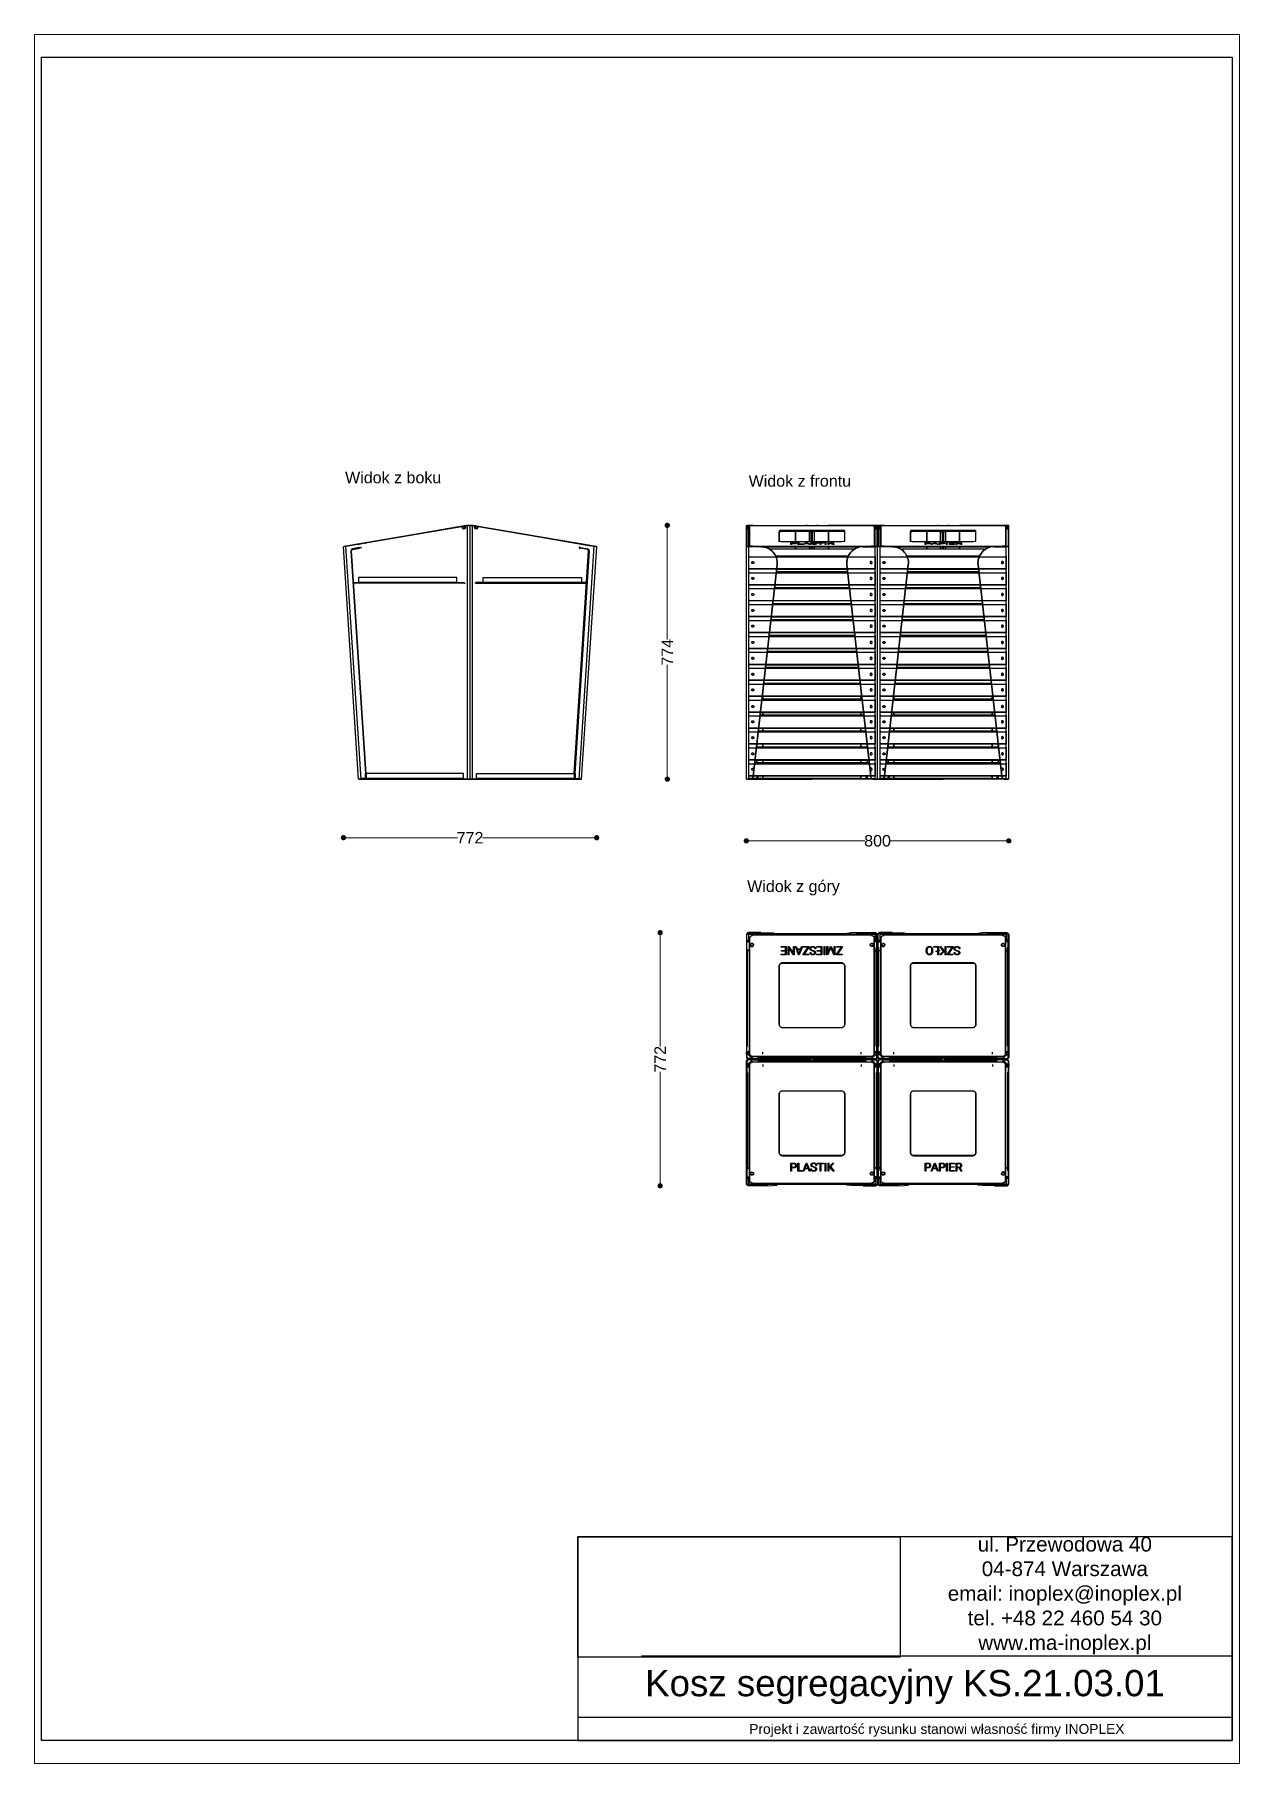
# Paper-space layout 'Układ1' of a CAD drawing. Header units: millimetres. Extents: x 1 to 201, y 2 to 289.
# The model-space entities are those that its viewports show. They can reach past a viewport. Long polylines and large blocks are cut down to what shows.
import ezdxf

# ---------------------------------------------------------------- set-up
doc = ezdxf.new("R2010")
doc.units = ezdxf.units.MM
doc.header["$LTSCALE"] = 3
doc.layers.add('DomyÅ›lny', color=7, linetype='Continuous')
doc.styles.get("Standard").update_dxf_attribs({"font": 'arial.ttf'})
doc.dimstyles.new('MATEUSZ', dxfattribs={"dimtxt": 35, "dimasz": 16, "dimexe": 0.18, "dimexo": 0.0625, "dimgap": 0.09, "dimtad": 0, "dimdec": 0, "dimdsep": 46, "dimtxsty": 'Standard', "dimblk": 'DOT', "dimcen": 0.09, "dimse1": 1, "dimse2": 1, "dimadec": 0, "dimazin": 0, "dimtfac": 1, "dimtdec": 0, "dimtofl": 0, "dimtmove": 0, "dimatfit": 3, "dimfxl": 1, "dimtolj": 1, "dimtzin": 0, "dimlwd": 9, "dimlwe": 9, "dimarcsym": 0})
picture_1 = doc.add_image_def('image1.jpg', size_in_pixel=(1896, 709))

psp = doc.layouts.new('Układ1')

msp = doc.modelspace()

# ---------------------------------------------------------------- texts
for s, p in [('Widok z boku', (25750.8, 28402.4)), ('Widok z frontu', (26980.8, 28392)), ('Widok z góry', (26976.4, 27156.6))]:
    msp.add_text(s, height=34.962).set_placement(p)
at = {"attachment_point": 5}
for s, width, gutter_width, heights, insert, char_height in [('ul. Przewodowa 40\\P04-874 Warszawa\\Pemail: inoplex@inoplex.pl\\Ptel. +48 22 460 54 30\\Pwww.ma-inoplex.pl', 1019.877, 1, [432.7], (27944.6, 25011.8), 45), ('Kosz segregacyjny KS.21.03.01', 1993.625, 1, [0], (27457.4, 24732.9), 80), ('Projekt i zawartość rysunku stanowi własność firmy INOPLEX ', 1800.088, 12.5, [70.5], (27554.5, 24600.7), 30)]:
    msp.add_mtext_dynamic_manual_height_columns(s, width=width, gutter_width=gutter_width, heights=heights, dxfattribs=dict(at, insert=insert, char_height=char_height))

# ---------------------------------------------------------------- blocks, each defined once
blk = doc.blocks.new('_Dot')
at = {"color": 0, "linetype": 'ByBlock', "lineweight": -2}
blk.add_line((-0.5, 0), (-1, 0), dxfattribs=at)
at = {"color": 0, "linetype": 'ByBlock', "const_width": 0.5}
blk.add_lwpolyline([(-0.25, 0, 1), (0.25, 0, 1)], format="xyb", close=True, dxfattribs=at)
blk = doc.blocks.new('*D68')
at = {"color": 0, "lineweight": 9, "transparency": 16777216}
for p, q in [((25761.7, 27322), (26093.2, 27322)), ((26501.6, 27322), (26170, 27322))]:
    blk.add_line(p, q, dxfattribs=at)
at = {"layer": 'Defpoints', "color": 0, "transparency": 16777216}
for p in [(25745.7, 28209.1), (26517.6, 28209.1), (26517.6, 27322)]:
    blk.add_point(p, dxfattribs=at)
at = {"color": 0, "lineweight": 9, "transparency": 16777216, "xscale": 16, "yscale": 16, "zscale": 16, "rotation": 180}
blk.add_blockref('_Dot', (25745.7, 27322), dxfattribs=at)
at = {"color": 0, "lineweight": 9, "transparency": 16777216, "xscale": 16, "yscale": 16, "zscale": 16}
blk.add_blockref('_Dot', (26517.6, 27322), dxfattribs=at)
at = {"color": 0, "transparency": 16777216, "insert": (26131.6, 27322), "char_height": 35, "attachment_point": 5}
blk.add_mtext('\\A1;772', dxfattribs=at)
blk = doc.blocks.new('*D69')
at = {"color": 0, "lineweight": 9, "transparency": 16777216}
for p, q in [((26989.8, 27312.4), (27335.1, 27312.4)), ((27757.8, 27312.4), (27412.5, 27312.4))]:
    blk.add_line(p, q, dxfattribs=at)
at = {"layer": 'Defpoints', "color": 0, "transparency": 16777216}
for p in [(26973.8, 27500.3), (27773.8, 27500.3), (27773.8, 27312.4)]:
    blk.add_point(p, dxfattribs=at)
at = {"color": 0, "lineweight": 9, "transparency": 16777216, "xscale": 16, "yscale": 16, "zscale": 16, "rotation": 180}
blk.add_blockref('_Dot', (26973.8, 27312.4), dxfattribs=at)
at = {"color": 0, "lineweight": 9, "transparency": 16777216, "xscale": 16, "yscale": 16, "zscale": 16}
blk.add_blockref('_Dot', (27773.8, 27312.4), dxfattribs=at)
at = {"color": 0, "transparency": 16777216, "insert": (27373.8, 27312.4), "char_height": 35, "attachment_point": 5}
blk.add_mtext('\\A1;800', dxfattribs=at)
blk = doc.blocks.new('*D70')
at = {"color": 0, "lineweight": 9, "transparency": 16777216}
for p, q in [((26711.1, 27016.6), (26711.1, 26685.1)), ((26711.1, 26276.7), (26711.1, 26608.2))]:
    blk.add_line(p, q, dxfattribs=at)
at = {"layer": 'Defpoints', "color": 0, "transparency": 16777216}
for p in [(26981.6, 27032.6), (26711.1, 26260.7), (26981.6, 26260.7)]:
    blk.add_point(p, dxfattribs=at)
at = {"color": 0, "lineweight": 9, "transparency": 16777216, "xscale": 16, "yscale": 16, "zscale": 16}
for p, rotation in [((26711.1, 27032.6), 90), ((26711.1, 26260.7), 270)]:
    blk.add_blockref('_Dot', p, dxfattribs=dict(at, rotation=rotation))
at = {"color": 0, "transparency": 16777216, "insert": (26711.1, 26646.6), "char_height": 35, "attachment_point": 5, "rotation": 90}
blk.add_mtext('\\A1;772', dxfattribs=at)
blk = doc.blocks.new('*D71')
at = {"color": 0, "lineweight": 9, "transparency": 16777216}
for p, q in [((26732.9, 28258.1), (26732.9, 27925.7)), ((26732.9, 27516.3), (26732.9, 27848.7))]:
    blk.add_line(p, q, dxfattribs=at)
at = {"layer": 'Defpoints', "color": 0, "transparency": 16777216}
for p in [(26131.7, 28274.1), (26132.2, 27500.3), (26732.9, 27500.3)]:
    blk.add_point(p, dxfattribs=at)
at = {"color": 0, "lineweight": 9, "transparency": 16777216, "xscale": 16, "yscale": 16, "zscale": 16}
for p, rotation in [((26732.9, 28274.1), 90), ((26732.9, 27500.3), 270)]:
    blk.add_blockref('_Dot', p, dxfattribs=dict(at, rotation=rotation))
at = {"color": 0, "transparency": 16777216, "insert": (26732.9, 27887.2), "char_height": 35, "attachment_point": 5, "rotation": 90}
blk.add_mtext('\\A1;774', dxfattribs=at)

# ---------------------------------------------------------------- dimensions: what is measured, and where the dimension line sits
for base, p1, p2, picture, middle in [((26732.9, 27500.3), (26131.7, 28274.1), (26132.2, 27500.3), '*D71', (26732.9, 27887.2)), ((26711.1, 26260.7), (26981.6, 27032.6), (26981.6, 26260.7), '*D70', (26711.1, 26646.6))]:
    dim = msp.add_linear_dim(base=base, p1=p1, p2=p2, angle=90, dimstyle='MATEUSZ')
    dim.commit()
    dim.dimension.update_dxf_attribs({"geometry": picture, "text_midpoint": middle})
for base, p1, p2, picture, middle in [((26517.6, 27322), (25745.7, 28209.1), (26517.6, 28209.1), '*D68', (26131.6, 27322)), ((27773.8, 27312.4), (26973.8, 27500.3), (27773.8, 27500.3), '*D69', (27373.8, 27312.4))]:
    dim = msp.add_linear_dim(base=base, p1=p1, p2=p2, dimstyle='MATEUSZ')
    dim.commit()
    dim.dimension.update_dxf_attribs({"geometry": picture, "text_midpoint": middle})

# ---------------------------------------------------------------- linework, layer by layer
for p, q in [((28454.5, 24826.7), (26654.4, 24826.7)), ((28454.2, 24640.1), (26460.6, 24640.1))]:
    msp.add_line(p, q)
for points in [[(24825.7, 24569.6), (24825.7, 29701.7), (28454.5, 29701.7), (28454.5, 24569.6)], [(26460.6, 24569.6), (28454.5, 24569.6), (28454.5, 25191.3), (26460.6, 25191.3)]]:
    msp.add_lwpolyline(points, close=True)
at = {"layer": 'DomyÅ›lny'}
for p, q in [((25753.4, 28210.4), (26123.9, 28274.1)), ((26123.9, 28274.1), (25753.4, 28210.4)), ((26113.5, 28272.4), (25763.7, 28212.1)), ((26123.9, 27500.3), (26123.9, 28274.1)), ((26131.6, 27500.3), (26131.6, 28274.1)), ((26131.6, 27500.3), (26131.6, 28274.1)), ((26509.9, 28210.4), (26139.4, 28274.1)), ((26139.4, 28274.1), (26509.9, 28210.4)), ((26139.4, 27500.3), (26139.4, 28274.1)), ((26149.7, 28272.4), (26499.5, 28212.1)), ((26973.8, 28274.1), (26975.8, 28274.1)), ((26973.8, 28210.4), (26973.8, 28274.1)), ((26973.8, 27500.3), (26973.8, 28274.1)), ((26973.8, 28270.1), (26983.8, 28270.1)), ((26983.8, 28264.1), (26973.8, 28264.1)), ((26975.8, 28274.1), (26975.8, 28210.4)), ((26975.8, 28272.1), (26980.8, 28272.1)), ((26975.8, 28270.1), (26980.8, 28270.1)), ((26980.8, 28264.1), (26975.8, 28264.1)), ((26980.8, 28262.1), (26975.8, 28262.1)), ((26993.9, 28274.1), (26981.6, 28274.1)), ((26981.6, 28270.1), (26981.6, 28274.1)), ((26981.6, 28274.1), (27123.8, 28274.1)), ((26981.6, 28274.1), (27123.8, 28274.1)), ((26981.6, 28270.1), (26981.6, 28274.1)), ((26981.6, 28209.1), (26981.6, 28265.4)), ((26981.6, 28209.1), (26981.6, 28265.4)), ((26983.8, 28272.4), (26983.8, 28212.1)), ((26983.8, 28269.4), (26983.8, 28272.4)), ((26993.8, 28274.1), (27353.8, 28274.1)), ((27073.8, 28257.1), (27073.8, 28226.6)), ((27073.8, 28223.6), (27073.8, 28254.2)), ((27263.8, 28258.8), (27083.8, 28258.8)), ((27083.8, 28255.9), (27083.8, 28258.8)), ((27083.8, 28255.9), (27263.8, 28255.9)), ((27123.8, 28224.9), (27123.8, 28258.8)), ((27123.8, 28255.9), (27123.8, 28224.9)), ((27166, 28254.1), (27166, 28258.8)), ((27166, 28254.1), (27166, 28258.8)), ((27166, 28254.1), (27166, 28258.8)), ((27166, 28224.9), (27166, 28254.1)), ((27166, 28224.9), (27166, 28254.1)), ((27173.8, 28254.1), (27171.8, 28254.1)), ((27171.8, 28224.9), (27171.8, 28254.1)), ((27173.8, 28224.9), (27173.8, 28254.1)), ((27175.8, 28254.1), (27173.8, 28254.1)), ((27173.8, 28224.9), (27173.8, 28254.1)), ((27175.8, 28224.9), (27175.8, 28254.1)), ((27181.6, 28254.1), (27181.6, 28258.8)), ((27181.6, 28254.1), (27181.6, 28258.8)), ((27181.6, 28254.1), (27181.6, 28258.8)), ((27181.6, 28224.9), (27181.6, 28254.1)), ((27181.6, 28224.9), (27181.6, 28254.1)), ((27366, 28274.1), (27223.8, 28274.1)), ((27366, 28274.1), (27223.8, 28274.1)), ((27223.8, 28224.9), (27223.8, 28258.8)), ((27223.8, 28255.9), (27223.8, 28224.9)), ((27263.8, 28255.9), (27263.8, 28258.8)), ((27273.8, 28226.6), (27273.8, 28257.1)), ((27353.7, 28274.1), (27366, 28274.1)), ((27363.8, 28272.4), (27363.8, 28212.1)), ((27363.8, 28269.4), (27363.8, 28272.4)), ((27363.8, 28270.1), (27373.8, 28270.1)), ((27373.8, 28264.1), (27363.8, 28264.1)), ((27366, 28269.5), (27366, 28274.1)), ((27366, 28270.1), (27366, 28274.1)), ((27366, 28209.1), (27366, 28265.4)), ((27366, 28209.1), (27366, 28265.4)), ((27366.8, 28272.1), (27371.8, 28272.1)), ((27366.8, 28270.1), (27371.8, 28270.1)), ((27371.8, 28264.1), (27366.8, 28264.1)), ((27371.8, 28262.1), (27366.8, 28262.1)), ((27371.8, 28274.1), (27373.8, 28274.1)), ((27371.8, 28274.1), (27371.8, 28210.4)), ((27373.8, 28210.4), (27373.8, 28274.1)), ((27373.8, 28210.4), (27373.8, 28274.1)), ((27373.8, 28274.1), (27375.8, 28274.1)), ((27373.8, 28270.1), (27383.8, 28270.1)), ((27383.8, 28264.1), (27373.8, 28264.1)), ((27375.8, 28274.1), (27375.8, 28210.4)), ((27375.8, 28272.1), (27380.8, 28272.1)), ((27375.8, 28270.1), (27380.8, 28270.1)), ((27380.8, 28264.1), (27375.8, 28264.1)), ((27380.8, 28262.1), (27375.8, 28262.1)), ((27393.9, 28274.1), (27381.6, 28274.1)), ((27381.6, 28269.5), (27381.6, 28274.1)), ((27381.6, 28274.1), (27523.8, 28274.1)), ((27381.6, 28274.1), (27523.8, 28274.1)), ((27381.6, 28269.5), (27381.6, 28274.1)), ((27381.6, 28209.1), (27381.6, 28265.4)), ((27381.6, 28209.1), (27381.6, 28265.4)), ((27383.8, 28272.4), (27383.8, 28212.1)), ((27383.8, 28269.4), (27383.8, 28272.4)), ((27393.8, 28274.1), (27753.8, 28274.1)), ((27473.8, 28257.1), (27473.8, 28226.6)), ((27473.8, 28223.6), (27473.8, 28254.2)), ((27663.8, 28258.8), (27483.8, 28258.8)), ((27483.8, 28255.9), (27483.8, 28258.8)), ((27483.8, 28255.9), (27663.8, 28255.9)), ((27523.8, 28224.9), (27523.8, 28258.8)), ((27523.8, 28255.9), (27523.8, 28224.9)), ((27566, 28254.1), (27566, 28258.8)), ((27566, 28254.1), (27566, 28258.8)), ((27566, 28254.1), (27566, 28258.8)), ((27566, 28224.9), (27566, 28254.1)), ((27566, 28224.9), (27566, 28254.1)), ((27573.8, 28254.1), (27571.8, 28254.1)), ((27571.8, 28224.9), (27571.8, 28254.1)), ((27573.8, 28224.9), (27573.8, 28254.1)), ((27575.8, 28254.1), (27573.8, 28254.1)), ((27573.8, 28224.9), (27573.8, 28254.1)), ((27575.8, 28224.9), (27575.8, 28254.1)), ((27581.6, 28254.1), (27581.6, 28258.8)), ((27581.6, 28254.1), (27581.6, 28258.8)), ((27581.6, 28254.1), (27581.6, 28258.8)), ((27581.6, 28224.9), (27581.6, 28254.1)), ((27581.6, 28224.9), (27581.6, 28254.1)), ((27766, 28274.1), (27623.8, 28274.1)), ((27766, 28274.1), (27623.8, 28274.1)), ((27623.8, 28224.9), (27623.8, 28258.8)), ((27623.8, 28255.9), (27623.8, 28224.9)), ((27663.8, 28255.9), (27663.8, 28258.8)), ((27673.8, 28226.6), (27673.8, 28257.1)), ((27753.7, 28274.1), (27766, 28274.1)), ((27763.8, 28272.4), (27763.8, 28212.1)), ((27763.8, 28269.4), (27763.8, 28272.4)), ((27763.8, 28270.1), (27773.8, 28270.1)), ((27773.8, 28264.1), (27763.8, 28264.1)), ((27766, 28269.5), (27766, 28274.1)), ((27766, 28270.1), (27766, 28274.1)), ((27766, 28209.1), (27766, 28265.4)), ((27766, 28209.1), (27766, 28265.4)), ((27766.8, 28272.1), (27771.8, 28272.1)), ((27766.8, 28270.1), (27771.8, 28270.1)), ((27771.8, 28264.1), (27766.8, 28264.1)), ((27771.8, 28262.1), (27766.8, 28262.1)), ((27771.8, 28274.1), (27773.8, 28274.1)), ((27771.8, 28274.1), (27771.8, 28210.4)), ((27773.8, 28210.4), (27773.8, 28274.1)), ((27773.8, 27500.3), (27773.8, 28274.1)), ((25791.6, 27500.3), (25745.7, 28209.1)), ((25799.4, 27500.3), (25753.4, 28210.4)), ((25768.5, 28196.5), (25812.5, 27517.3)), ((25814.5, 27517.3), (25770.5, 28196.6)), ((25794.6, 28206.3), (25773.4, 28202.7)), ((25773.7, 28200.7), (25794.9, 28204.3)), ((25790.4, 28217.1), (25800.7, 28218.9)), ((25790.7, 28217.2), (25790.4, 28217.1)), ((25790.6, 28216.2), (25790.4, 28217.1)), ((25790.6, 28216.2), (25790.4, 28217.1)), ((25790.6, 28216.2), (25793.3, 28216.6)), ((25801.1, 28219), (25790.7, 28217.2)), ((25790.8, 28216.2), (25790.7, 28217.2)), ((25792.7, 28216.5), (25790.8, 28216.2)), ((25796.1, 28217.1), (25794.4, 28216.8)), ((25794.9, 28204.3), (25794.6, 28206.3)), ((25798.4, 28217.5), (25800.9, 28217.9)), ((25801.3, 28218), (25801.1, 28219)), ((25815.1, 28221.4), (25815.2, 28220.4)), ((26448.7, 27517.3), (26492.7, 28196.6)), ((26494.7, 28196.5), (26450.7, 27517.3)), ((26451.7, 28219.6), (26451.9, 28220.6)), ((26461.8, 28217.8), (26461.9, 28218.8)), ((26463.8, 27500.3), (26509.9, 28210.4)), ((26467.9, 28216.8), (26468, 28217.8)), ((26467.9, 28216.8), (26468, 28217.8)), ((26468.3, 28204.3), (26468.7, 28206.3)), ((26489.5, 28200.7), (26468.3, 28204.3)), ((26468.7, 28206.3), (26489.9, 28202.7)), ((26471.6, 27500.3), (26517.6, 28209.1)), ((26474.9, 28215.6), (26475.1, 28216.6)), ((26475.4, 28216.5), (26475.3, 28215.5)), ((26973.8, 27500.3), (26973.8, 28210.4)), ((26981.6, 28209.5), (27017.9, 28209.5)), ((27017.9, 28209.1), (26981.6, 28209.1)), ((26981.6, 27500.3), (26981.6, 28209.1)), ((26983.8, 28212.1), (26983.8, 28209.2)), ((26993.8, 28210.4), (27353.8, 28210.4)), ((26993.8, 28210.4), (26993.8, 28207.5)), ((27317.1, 28207.5), (27027.4, 28207.5)), ((27043, 28202.3), (27304.6, 28202.3)), ((27043, 28202.3), (27304.6, 28202.3)), ((27083.8, 28224.9), (27263.8, 28224.9)), ((27109.5, 28217.1), (27109.5, 28221.4)), ((27109.5, 28220.4), (27109.5, 28221.4)), ((27109.5, 28216.2), (27109.5, 28220.4)), ((27111.6, 28217.1), (27109.5, 28217.1)), ((27109.5, 28216.2), (27109.5, 28217.1)), ((27111.6, 28216.2), (27109.5, 28216.2)), ((27111.6, 28220.1), (27111.6, 28221.1)), ((27111.6, 28221.1), (27111.6, 28219.2)), ((27111.6, 28218.2), (27111.6, 28219.2)), ((27111.6, 28218.9), (27111.6, 28217.1)), ((27111.6, 28217.9), (27111.6, 28218.9)), ((27111.6, 28217.9), (27111.6, 28216.2)), ((27111.6, 28216.2), (27111.6, 28217.1)), ((27123.8, 28202.3), (27123.8, 28210.4)), ((27123.8, 28207.5), (27123.8, 28202.3)), ((27124.3, 28220.1), (27124.3, 28219.1)), ((27126.4, 28220.1), (27126.4, 28219.1)), ((27131.1, 28221.4), (27133.3, 28221.4)), ((27131.1, 28217.1), (27131.1, 28221.4)), ((27131.1, 28220.4), (27131.1, 28221.4)), ((27131.1, 28216.2), (27131.1, 28220.4)), ((27145.6, 28217.1), (27131.1, 28217.1)), ((27131.1, 28216.2), (27131.1, 28217.1)), ((27145.6, 28216.2), (27131.1, 28216.2)), ((27133.3, 28221.4), (27133.3, 28217.4)), ((27133.3, 28220.4), (27133.3, 28221.4)), ((27133.3, 28216.5), (27133.3, 28217.4)), ((27133.3, 28217.4), (27145.6, 28217.4)), ((27145.6, 28216.5), (27145.6, 28217.4)), ((27145.6, 28217.4), (27145.6, 28217.1)), ((27145.6, 28216.2), (27145.6, 28217.1)), ((27145.6, 28216.5), (27145.6, 28216.2)), ((27147, 28217.1), (27156.5, 28221.4)), ((27149.2, 28217.1), (27147, 28217.1)), ((27147, 28216.2), (27147, 28217.1)), ((27149.2, 28216.2), (27147, 28216.2)), ((27151.8, 28218.3), (27149.2, 28217.1)), ((27151.8, 28217.3), (27149.2, 28216.2)), ((27149.2, 28216.2), (27149.2, 28217.1)), ((27163.1, 28218.3), (27151.8, 28218.3)), ((27151.8, 28217.3), (27151.8, 28218.3)), ((27163.1, 28217.3), (27151.8, 28217.3)), ((27157.5, 28220.9), (27152.4, 28218.6)), ((27157.5, 28219.9), (27152.4, 28217.6)), ((27152.4, 28218.6), (27162.5, 28218.6)), ((27156.5, 28221.4), (27158.5, 28221.4)), ((27157.5, 28219.9), (27157.5, 28220.9)), ((27162.5, 28218.6), (27157.5, 28220.9)), ((27162.5, 28217.6), (27157.5, 28219.9)), ((27158.5, 28221.4), (27167.9, 28217.1)), ((27165.7, 28217.1), (27163.1, 28218.3)), ((27163.1, 28217.3), (27163.1, 28218.3)), ((27165.7, 28216.2), (27163.1, 28217.3)), ((27167.9, 28217.1), (27165.7, 28217.1)), ((27165.7, 28216.2), (27165.7, 28217.1)), ((27167.9, 28216.2), (27165.7, 28216.2)), ((27166, 28202.3), (27166, 28210.4)), ((27166, 28202.3), (27166, 28210.4)), ((27167.9, 28216.2), (27167.9, 28217.1)), ((27170, 28218.3), (27172.1, 28218.3)), ((27170, 28217.4), (27170, 28218.3)), ((27170.8, 28219.4), (27170.8, 28220.3)), ((27171.8, 28202.3), (27171.8, 28210.4)), ((27172.1, 28217.4), (27172.1, 28218.3)), ((27173.8, 28202.3), (27173.8, 28210.4)), ((27173.8, 28202.3), (27173.8, 28210.4)), ((27175.8, 28202.3), (27175.8, 28210.4)), ((27181.6, 28202.3), (27181.6, 28210.4)), ((27181.6, 28202.3), (27181.6, 28210.4)), ((27185.6, 28219.2), (27185.6, 28220.2)), ((27187.7, 28220.2), (27185.6, 28220.2)), ((27185.8, 28217.2), (27185.8, 28218.2)), ((27187.7, 28219.2), (27187.7, 28220.2)), ((27187.9, 28218.2), (27187.9, 28217.2)), ((27190.2, 28221.4), (27209.4, 28221.4)), ((27190.2, 28221.1), (27190.2, 28221.4)), ((27190.2, 28220.4), (27190.2, 28221.4)), ((27190.2, 28220.1), (27190.2, 28221.1)), ((27198.7, 28221.1), (27190.2, 28221.1)), ((27198.7, 28220.1), (27190.2, 28220.1)), ((27198.7, 28220.1), (27198.7, 28221.1)), ((27198.7, 28217.1), (27198.7, 28221.1)), ((27198.7, 28216.2), (27198.7, 28220.1)), ((27200.8, 28217.1), (27198.7, 28217.1)), ((27198.7, 28216.2), (27198.7, 28217.1)), ((27200.8, 28216.2), (27198.7, 28216.2)), ((27209.4, 28221.1), (27200.8, 28221.1)), ((27200.8, 28221.1), (27200.8, 28217.1)), ((27200.8, 28220.1), (27200.8, 28221.1)), ((27209.4, 28220.1), (27200.8, 28220.1)), ((27200.8, 28220.1), (27200.8, 28216.2)), ((27200.8, 28216.2), (27200.8, 28217.1)), ((27209.4, 28221.4), (27209.4, 28221.1)), ((27209.4, 28220.4), (27209.4, 28221.4)), ((27209.4, 28220.1), (27209.4, 28221.1)), ((27213.9, 28220.4), (27213.9, 28221.4)), ((27213.9, 28221.4), (27216, 28221.4)), ((27213.9, 28217.1), (27213.9, 28221.4)), ((27213.9, 28216.2), (27213.9, 28220.4)), ((27216, 28217.1), (27213.9, 28217.1)), ((27213.9, 28216.2), (27213.9, 28217.1)), ((27216, 28216.2), (27213.9, 28216.2)), ((27216, 28220.4), (27216, 28221.4)), ((27216, 28221.4), (27216, 28217.1)), ((27216, 28220.4), (27216, 28216.2)), ((27216, 28216.2), (27216, 28217.1)), ((27222.8, 28217.1), (27222.8, 28221.4)), ((27222.8, 28221.4), (27224.9, 28221.4)), ((27222.8, 28220.4), (27222.8, 28221.4)), ((27222.8, 28216.2), (27222.8, 28220.4)), ((27224.9, 28217.1), (27222.8, 28217.1)), ((27222.8, 28216.2), (27222.8, 28217.1)), ((27224.9, 28216.2), (27222.8, 28216.2)), ((27223.8, 28202.3), (27223.8, 28210.4)), ((27223.8, 28207.5), (27223.8, 28202.3)), ((27224.9, 28221.4), (27224.9, 28219.1)), ((27224.9, 28219.1), (27237.7, 28221.4)), ((27224.9, 28220.4), (27224.9, 28221.4)), ((27228.4, 28219.2), (27224.9, 28218.7)), ((27224.9, 28218.1), (27224.9, 28219.1)), ((27224.9, 28218.7), (27224.9, 28217.1)), ((27224.9, 28217.7), (27224.9, 28218.7)), ((27228.4, 28218.3), (27224.9, 28217.7)), ((27224.9, 28217.7), (27224.9, 28216.2)), ((27224.9, 28216.2), (27224.9, 28217.1)), ((27228.4, 28218.3), (27228.4, 28219.2)), ((27238.6, 28217.1), (27228.4, 28219.2)), ((27238.6, 28216.2), (27228.4, 28218.3)), ((27240.4, 28221.4), (27229.9, 28219.5)), ((27240.4, 28220.4), (27229.9, 28218.5)), ((27229.9, 28219.5), (27241.2, 28217.1)), ((27237.7, 28221.4), (27240.4, 28221.4)), ((27238.6, 28216.2), (27238.6, 28217.1)), ((27241.2, 28217.1), (27238.6, 28217.1)), ((27241.2, 28216.2), (27238.6, 28216.2)), ((27240.4, 28220.4), (27240.4, 28221.4)), ((27241.2, 28216.2), (27241.2, 28217.1)), ((27366, 28209.5), (27329.7, 28209.5)), ((27329.7, 28209.1), (27366, 28209.1)), ((27353.8, 28210.4), (27353.8, 28207.5)), ((27363.8, 28212.1), (27363.8, 28209.2)), ((27366, 27500.3), (27366, 28209.1)), ((27373.8, 27500.3), (27373.8, 28210.4)), ((27373.8, 27500.3), (27373.8, 28210.4)), ((27381.6, 28209.5), (27417.9, 28209.5)), ((27417.9, 28209.1), (27381.6, 28209.1)), ((27381.6, 27500.3), (27381.6, 28209.1)), ((27383.8, 28212.1), (27383.8, 28209.2)), ((27393.8, 28210.4), (27753.8, 28210.4)), ((27393.8, 28210.4), (27393.8, 28207.5)), ((27717.1, 28207.5), (27430.5, 28207.5)), ((27443, 28202.3), (27704.6, 28202.3)), ((27443, 28202.3), (27704.6, 28202.3)), ((27483.8, 28224.9), (27663.8, 28224.9)), ((27518.5, 28217.1), (27518.5, 28221.4)), ((27518.5, 28220.4), (27518.5, 28221.4)), ((27518.5, 28216.2), (27518.5, 28220.4)), ((27520.6, 28217.1), (27518.5, 28217.1)), ((27518.5, 28216.2), (27518.5, 28217.1)), ((27520.6, 28216.2), (27518.5, 28216.2)), ((27520.6, 28221.1), (27520.6, 28219.2)), ((27520.6, 28220.1), (27520.6, 28221.1)), ((27520.6, 28218.2), (27520.6, 28219.2)), ((27520.6, 28218.9), (27520.6, 28217.1)), ((27520.6, 28217.9), (27520.6, 28218.9)), ((27520.6, 28217.9), (27520.6, 28216.2)), ((27520.6, 28216.2), (27520.6, 28217.1)), ((27523.8, 28202.3), (27523.8, 28210.4)), ((27523.8, 28207.5), (27523.8, 28202.3)), ((27535.4, 28220.1), (27535.4, 28219.1)), ((27537.5, 28217.1), (27547, 28221.4)), ((27537.5, 28216.2), (27537.5, 28217.1)), ((27539.7, 28217.1), (27537.5, 28217.1)), ((27539.7, 28216.2), (27537.5, 28216.2)), ((27542.3, 28218.3), (27539.7, 28217.1)), ((27542.3, 28217.3), (27539.7, 28216.2)), ((27539.7, 28216.2), (27539.7, 28217.1)), ((27553.6, 28218.3), (27542.3, 28218.3)), ((27542.3, 28217.3), (27542.3, 28218.3)), ((27553.6, 28217.3), (27542.3, 28217.3)), ((27548, 28220.9), (27543, 28218.6)), ((27548, 28219.9), (27543, 28217.6)), ((27543, 28218.6), (27553, 28218.6)), ((27547, 28221.4), (27549, 28221.4)), ((27553, 28218.6), (27548, 28220.9)), ((27548, 28219.9), (27548, 28220.9)), ((27553, 28217.6), (27548, 28219.9)), ((27549, 28221.4), (27558.4, 28217.1)), ((27556.2, 28217.1), (27553.6, 28218.3)), ((27553.6, 28217.3), (27553.6, 28218.3)), ((27556.2, 28216.2), (27553.6, 28217.3)), ((27558.4, 28217.1), (27556.2, 28217.1)), ((27556.2, 28216.2), (27556.2, 28217.1)), ((27558.4, 28216.2), (27556.2, 28216.2)), ((27558.4, 28216.2), (27558.4, 28217.1)), ((27562.1, 28220.4), (27562.1, 28221.4)), ((27562.1, 28217.1), (27562.1, 28221.4)), ((27562.1, 28216.2), (27562.1, 28220.4)), ((27562.1, 28216.2), (27562.1, 28217.1)), ((27564.2, 28217.1), (27562.1, 28217.1)), ((27564.2, 28216.2), (27562.1, 28216.2)), ((27564.2, 28221.1), (27564.2, 28219.2)), ((27564.2, 28220.1), (27564.2, 28221.1)), ((27564.2, 28218.2), (27564.2, 28219.2)), ((27564.2, 28218.9), (27564.2, 28217.1)), ((27564.2, 28217.9), (27564.2, 28218.9)), ((27564.2, 28217.9), (27564.2, 28216.2)), ((27564.2, 28216.2), (27564.2, 28217.1)), ((27566, 28202.3), (27566, 28210.4)), ((27566, 28202.3), (27566, 28210.4)), ((27571.8, 28202.3), (27571.8, 28210.4)), ((27573.8, 28202.3), (27573.8, 28210.4)), ((27573.8, 28202.3), (27573.8, 28210.4)), ((27575.8, 28202.3), (27575.8, 28210.4)), ((27576.9, 28220.1), (27576.9, 28219.1)), ((27579, 28220.1), (27579, 28219.1)), ((27581.6, 28202.3), (27581.6, 28210.4)), ((27581.6, 28202.3), (27581.6, 28210.4)), ((27584.2, 28220.4), (27584.2, 28221.4)), ((27584.2, 28221.4), (27586.3, 28221.4)), ((27584.2, 28217.1), (27584.2, 28221.4)), ((27584.2, 28216.2), (27584.2, 28220.4)), ((27586.3, 28217.1), (27584.2, 28217.1)), ((27584.2, 28216.2), (27584.2, 28217.1)), ((27586.3, 28216.2), (27584.2, 28216.2)), ((27586.3, 28220.4), (27586.3, 28221.4)), ((27586.3, 28221.4), (27586.3, 28217.1)), ((27586.3, 28220.4), (27586.3, 28216.2)), ((27586.3, 28216.2), (27586.3, 28217.1)), ((27593.1, 28217.1), (27593.1, 28221.4)), ((27593.1, 28221.4), (27608.6, 28221.4)), ((27593.1, 28220.4), (27593.1, 28221.4)), ((27593.1, 28216.2), (27593.1, 28220.4)), ((27608.7, 28217.1), (27593.1, 28217.1)), ((27593.1, 28216.2), (27593.1, 28217.1)), ((27608.7, 28216.2), (27593.1, 28216.2)), ((27595.2, 28220.1), (27595.2, 28221.1)), ((27595.2, 28221.1), (27595.2, 28219.5)), ((27608.6, 28221.1), (27595.2, 28221.1)), ((27608.6, 28220.1), (27595.2, 28220.1)), ((27595.2, 28218.5), (27595.2, 28219.5)), ((27595.2, 28219.5), (27606.9, 28219.5)), ((27606.9, 28219.2), (27595.2, 28219.2)), ((27595.2, 28219.2), (27595.2, 28217.4)), ((27595.2, 28218.2), (27595.2, 28219.2)), ((27606.9, 28218.2), (27595.2, 28218.2)), ((27595.2, 28217.4), (27608.7, 28217.4)), ((27595.2, 28216.5), (27595.2, 28217.4)), ((27606.9, 28218.5), (27606.9, 28219.5)), ((27606.9, 28218.2), (27606.9, 28219.2)), ((27608.6, 28221.4), (27608.6, 28221.1)), ((27608.6, 28220.4), (27608.6, 28221.4)), ((27608.6, 28220.1), (27608.6, 28221.1)), ((27608.7, 28217.4), (27608.7, 28217.1)), ((27608.7, 28216.5), (27608.7, 28217.4)), ((27608.7, 28216.2), (27608.7, 28217.1)), ((27608.7, 28216.5), (27608.7, 28216.2)), ((27613.1, 28217.1), (27613.1, 28221.4)), ((27613.1, 28220.4), (27613.1, 28221.4)), ((27613.1, 28216.2), (27613.1, 28220.4)), ((27615.2, 28217.1), (27613.1, 28217.1)), ((27613.1, 28216.2), (27613.1, 28217.1)), ((27615.2, 28216.2), (27613.1, 28216.2)), ((27615.2, 28221.1), (27615.2, 28219.2)), ((27615.2, 28220.1), (27615.2, 28221.1)), ((27615.2, 28218.2), (27615.2, 28219.2)), ((27615.2, 28217.9), (27615.2, 28218.9)), ((27622.5, 28218.9), (27615.2, 28218.9)), ((27615.2, 28218.9), (27615.2, 28217.1)), ((27622.5, 28217.9), (27615.2, 28217.9)), ((27615.2, 28217.9), (27615.2, 28216.2)), ((27615.2, 28216.2), (27615.2, 28217.1)), ((27622.5, 28217.9), (27622.5, 28218.9)), ((27628.5, 28217.1), (27622.5, 28218.9)), ((27628.5, 28216.2), (27622.5, 28217.9)), ((27623.8, 28202.3), (27623.8, 28210.4)), ((27623.8, 28207.5), (27623.8, 28202.3)), ((27624.5, 28219), (27630.8, 28217.2)), ((27630.8, 28217.1), (27628.5, 28217.1)), ((27628.5, 28216.2), (27628.5, 28217.1)), ((27630.8, 28216.2), (27628.5, 28216.2)), ((27629.7, 28220.1), (27629.7, 28219.1)), ((27630.8, 28216.2), (27630.8, 28217.2)), ((27630.8, 28216.2), (27630.8, 28217.1)), ((27766, 28209.5), (27729.7, 28209.5)), ((27729.7, 28209.1), (27766, 28209.1)), ((27753.8, 28210.4), (27753.8, 28207.5)), ((27763.8, 28212.1), (27763.8, 28209.2)), ((27766, 27500.3), (27766, 28209.1)), ((27773.8, 27500.3), (27773.8, 28210.4)), ((26981.6, 28142.4), (26981.6, 28178.3)), ((26981.6, 28178.3), (27366, 28178.3)), ((26981.6, 28142.4), (27366, 28142.4)), ((26994.8, 27509.2), (27067.5, 28153.7)), ((27067.5, 28153.4), (26994.8, 27509.2)), ((27062.5, 28181.5), (27285.1, 28181.5)), ((27062.5, 28181.5), (27285.1, 28181.5)), ((27063, 28180.5), (27284.6, 28180.5)), ((27067.5, 28153.4), (27067.5, 28153.7)), ((27352.8, 27509.2), (27280.1, 28153.7)), ((27280.1, 28153.4), (27280.1, 28153.7)), ((27280.1, 28153.4), (27352.8, 27509.2)), ((27366, 28178.3), (27366, 28142.4)), ((27381.6, 28142.4), (27381.6, 28178.3)), ((27381.6, 28178.3), (27766, 28178.3)), ((27381.6, 28142.4), (27766, 28142.4)), ((27394.8, 27509.2), (27467.5, 28153.7)), ((27467.5, 28153.4), (27394.8, 27509.2)), ((27462.5, 28181.5), (27685.1, 28181.5)), ((27462.5, 28181.5), (27685.1, 28181.5)), ((27463, 28180.5), (27684.6, 28180.5)), ((27752.8, 27509.2), (27680.1, 28153.7)), ((27680.1, 28153.4), (27680.1, 28153.7)), ((27680.1, 28153.4), (27752.8, 27509.2)), ((27766, 28178.3), (27766, 28142.4)), ((25776.7, 28100.3), (26113.5, 28100.3)), ((25776.7, 28100.3), (25776.9, 28098.3)), ((26113.5, 28098.3), (25776.9, 28098.3)), ((26091.5, 28115.3), (25791.5, 28115.3)), ((25791.5, 28115.3), (25791.5, 28100.3)), ((26091.5, 28100.3), (25791.5, 28100.3)), ((26091.5, 28100.3), (26091.5, 28115.3)), ((26113.5, 28098.3), (26113.5, 28100.3)), ((26113.5, 28098.3), (26116.6, 28098.3)), ((26149.7, 28098.3), (26146.6, 28098.3)), ((26149.7, 28098.3), (26149.7, 28100.3)), ((26486.5, 28100.3), (26149.7, 28100.3)), ((26149.7, 28098.3), (26486.4, 28098.3)), ((26171.8, 28115.3), (26471.8, 28115.3)), ((26171.8, 28100.3), (26171.8, 28115.3)), ((26171.8, 28100.3), (26471.8, 28100.3)), ((26471.8, 28115.3), (26471.8, 28100.3)), ((26486.4, 28098.3), (26486.5, 28100.3)), ((27366, 28140.5), (26981.6, 28140.5)), ((26981.6, 28093.9), (26981.6, 28129.8)), ((26981.6, 28129.8), (27366, 28129.8)), ((26981.6, 28093.9), (27366, 28093.9)), ((27366, 28092), (26981.6, 28092)), ((27065.1, 28131.9), (27282.5, 28131.9)), ((27065.2, 28133), (27282.4, 28133)), ((27065.2, 28133), (27282.4, 28133)), ((27066, 28140.5), (27281.6, 28140.5)), ((27366, 28129.8), (27366, 28093.9)), ((27766, 28140.5), (27381.6, 28140.5)), ((27381.6, 28093.9), (27381.6, 28129.8)), ((27381.6, 28129.8), (27766, 28129.8)), ((27381.6, 28093.9), (27766, 28093.9)), ((27766, 28092), (27381.6, 28092)), ((27465.1, 28131.9), (27682.5, 28131.9)), ((27465.2, 28133), (27682.4, 28133)), ((27465.2, 28133), (27682.4, 28133)), ((27466, 28140.5), (27681.6, 28140.5)), ((27766, 28129.8), (27766, 28093.9)), ((26981.6, 28045.4), (26981.6, 28081.3)), ((26981.6, 28081.3), (27366, 28081.3)), ((26981.6, 28045.4), (27366, 28045.4)), ((27366, 28043.5), (26981.6, 28043.5)), ((27054.2, 28035.9), (27293.4, 28035.9)), ((27054.2, 28035.9), (27293.4, 28035.9)), ((27059.6, 28083.4), (27288, 28083.4)), ((27059.7, 28084.5), (27287.9, 28084.5)), ((27059.7, 28084.5), (27287.9, 28084.5)), ((27366, 28081.3), (27366, 28045.4)), ((27381.6, 28045.4), (27381.6, 28081.3)), ((27381.6, 28081.3), (27766, 28081.3)), ((27381.6, 28045.4), (27766, 28045.4)), ((27766, 28043.5), (27381.6, 28043.5)), ((27454.2, 28035.9), (27693.4, 28035.9)), ((27454.2, 28035.9), (27693.4, 28035.9)), ((27459.6, 28083.4), (27688, 28083.4)), ((27459.7, 28084.5), (27687.9, 28084.5)), ((27459.7, 28084.5), (27687.9, 28084.5)), ((27766, 28081.3), (27766, 28045.4)), ((26981.6, 27996.8), (26981.6, 28032.8)), ((26981.6, 28032.8), (27366, 28032.8)), ((26981.6, 27996.8), (27366, 27996.8)), ((27366, 27995), (26981.6, 27995)), ((26981.6, 27984.3), (27366, 27984.3)), ((26981.6, 27948.3), (26981.6, 27984.3)), ((27048.6, 27986.4), (27299, 27986.4)), ((27048.8, 27987.4), (27298.9, 27987.4)), ((27048.8, 27987.4), (27298.9, 27987.4)), ((27049.6, 27995), (27298, 27995)), ((27054.1, 28034.9), (27293.5, 28034.9)), ((27366, 28032.8), (27366, 27996.8)), ((27366, 27984.3), (27366, 27948.3)), ((27381.6, 27996.8), (27381.6, 28032.8)), ((27381.6, 28032.8), (27766, 28032.8)), ((27381.6, 27996.8), (27766, 27996.8)), ((27766, 27995), (27381.6, 27995)), ((27381.6, 27948.3), (27381.6, 27984.3)), ((27381.6, 27984.3), (27766, 27984.3)), ((27448.6, 27986.4), (27699, 27986.4)), ((27448.8, 27987.4), (27698.9, 27987.4)), ((27448.8, 27987.4), (27698.9, 27987.4)), ((27449.6, 27995), (27698, 27995)), ((27454.1, 28034.9), (27693.5, 28034.9)), ((27766, 28032.8), (27766, 27996.8)), ((27766, 27984.3), (27766, 27948.3)), ((26981.6, 27948.3), (27366, 27948.3)), ((27366, 27946.5), (26981.6, 27946.5)), ((26981.6, 27899.8), (26981.6, 27935.7)), ((26981.6, 27935.7), (27366, 27935.7)), ((27043.2, 27937.9), (27304.4, 27937.9)), ((27043.3, 27938.9), (27304.3, 27938.9)), ((27043.3, 27938.9), (27304.3, 27938.9)), ((27366, 27935.7), (27366, 27899.8)), ((27381.6, 27948.3), (27766, 27948.3)), ((27766, 27946.5), (27381.6, 27946.5)), ((27381.6, 27899.8), (27381.6, 27935.7)), ((27381.6, 27935.7), (27766, 27935.7)), ((27443.2, 27937.9), (27704.4, 27937.9)), ((27443.3, 27938.9), (27704.3, 27938.9)), ((27443.3, 27938.9), (27704.3, 27938.9)), ((27766, 27935.7), (27766, 27899.8)), ((26981.6, 27899.8), (27366, 27899.8)), ((27366, 27897.9), (26981.6, 27897.9)), ((26981.6, 27851.3), (26981.6, 27887.2)), ((26981.6, 27887.2), (27366, 27887.2)), ((27037.7, 27889.3), (27309.9, 27889.3)), ((27037.8, 27890.4), (27309.8, 27890.4)), ((27037.8, 27890.4), (27309.8, 27890.4)), ((27366, 27887.2), (27366, 27851.3)), ((27381.6, 27899.8), (27766, 27899.8)), ((27766, 27897.9), (27381.6, 27897.9)), ((27381.6, 27851.3), (27381.6, 27887.2)), ((27381.6, 27887.2), (27766, 27887.2)), ((27437.7, 27889.3), (27709.9, 27889.3)), ((27437.8, 27890.4), (27709.8, 27890.4)), ((27437.8, 27890.4), (27709.8, 27890.4)), ((27766, 27887.2), (27766, 27851.3)), ((26981.6, 27851.3), (27366, 27851.3)), ((27366, 27849.4), (26981.6, 27849.4)), ((26981.6, 27802.8), (26981.6, 27838.7)), ((26981.6, 27838.7), (27366, 27838.7)), ((27032.2, 27840.8), (27315.4, 27840.8)), ((27032.3, 27841.9), (27315.3, 27841.9)), ((27032.3, 27841.9), (27315.3, 27841.9)), ((27033.2, 27849.4), (27314.4, 27849.4)), ((27366, 27838.7), (27366, 27802.8)), ((27381.6, 27851.3), (27766, 27851.3)), ((27766, 27849.4), (27381.6, 27849.4)), ((27381.6, 27802.8), (27381.6, 27838.7)), ((27381.6, 27838.7), (27766, 27838.7)), ((27432.2, 27840.8), (27715.4, 27840.8)), ((27432.3, 27841.9), (27715.3, 27841.9)), ((27432.3, 27841.9), (27715.3, 27841.9)), ((27433.2, 27849.4), (27714.4, 27849.4)), ((27766, 27838.7), (27766, 27802.8)), ((26981.6, 27802.8), (27366, 27802.8)), ((27366, 27800.9), (26981.6, 27800.9)), ((26981.6, 27754.2), (26981.6, 27790.2)), ((26981.6, 27790.2), (27366, 27790.2)), ((27026.7, 27792.3), (27320.9, 27792.3)), ((27026.9, 27793.3), (27320.7, 27793.3)), ((27026.9, 27793.3), (27320.7, 27793.3)), ((27366, 27790.2), (27366, 27754.2)), ((27381.6, 27802.8), (27766, 27802.8)), ((27766, 27800.9), (27381.6, 27800.9)), ((27381.6, 27754.2), (27381.6, 27790.2)), ((27381.6, 27790.2), (27766, 27790.2)), ((27426.7, 27792.3), (27720.9, 27792.3)), ((27426.9, 27793.3), (27720.7, 27793.3)), ((27426.9, 27793.3), (27720.7, 27793.3)), ((27766, 27790.2), (27766, 27754.2)), ((26981.6, 27754.2), (27366, 27754.2)), ((27366, 27752.4), (26981.6, 27752.4)), ((26981.6, 27741.7), (27366, 27741.7)), ((26981.6, 27705.7), (26981.6, 27741.7)), ((27021.3, 27743.8), (27326.3, 27743.8)), ((27021.4, 27744.8), (27326.2, 27744.8)), ((27021.4, 27744.8), (27326.2, 27744.8)), ((27023.8, 27743.8), (27023.8, 27753.5)), ((27024.8, 27743.8), (27024.8, 27754.2)), ((27322.8, 27743.8), (27322.8, 27754.2)), ((27323.8, 27743.8), (27323.8, 27753.5)), ((27366, 27741.7), (27366, 27705.7)), ((27381.6, 27754.2), (27766, 27754.2)), ((27766, 27752.4), (27381.6, 27752.4)), ((27381.6, 27705.7), (27381.6, 27741.7)), ((27381.6, 27741.7), (27766, 27741.7)), ((27421.3, 27743.8), (27726.3, 27743.8)), ((27421.4, 27744.8), (27726.2, 27744.8)), ((27421.4, 27744.8), (27726.2, 27744.8)), ((27423.8, 27743.8), (27423.8, 27753.5)), ((27424.8, 27743.8), (27424.8, 27754.2)), ((27722.8, 27743.8), (27722.8, 27754.2)), ((27723.8, 27744.5), (27723.8, 27753.5)), ((27766, 27741.7), (27766, 27705.7)), ((26981.6, 27705.7), (27366, 27705.7)), ((27366, 27703.9), (26981.6, 27703.9)), ((26981.6, 27657.2), (26981.6, 27693.1)), ((26981.6, 27693.1), (27366, 27693.1)), ((27015.8, 27695.3), (27331.8, 27695.3)), ((27015.9, 27696.3), (27331.7, 27696.3)), ((27015.9, 27696.3), (27331.7, 27696.3)), ((27016.8, 27703.9), (27330.8, 27703.9)), ((27023.8, 27695.3), (27023.8, 27705.7)), ((27024.8, 27695.3), (27024.8, 27705.7)), ((27322.8, 27695.3), (27322.8, 27705.7)), ((27323.8, 27695.3), (27323.8, 27705.7)), ((27366, 27693.1), (27366, 27657.2)), ((27381.6, 27705.7), (27766, 27705.7)), ((27766, 27703.9), (27381.6, 27703.9)), ((27381.6, 27657.2), (27381.6, 27693.1)), ((27381.6, 27693.1), (27766, 27693.1)), ((27415.8, 27695.3), (27731.8, 27695.3)), ((27415.9, 27696.3), (27731.7, 27696.3)), ((27415.9, 27696.3), (27731.7, 27696.3)), ((27416.8, 27703.9), (27730.8, 27703.9)), ((27423.8, 27695.3), (27423.8, 27705.7)), ((27424.8, 27695.3), (27424.8, 27705.7)), ((27722.8, 27695.3), (27722.8, 27705.7)), ((27723.8, 27695.3), (27723.8, 27705.7)), ((27766, 27693.1), (27766, 27657.2)), ((26981.6, 27657.2), (27366, 27657.2)), ((27366, 27655.3), (26981.6, 27655.3)), ((26981.6, 27644.6), (27366, 27644.6)), ((26981.6, 27608.7), (26981.6, 27644.6)), ((27010.3, 27646.7), (27337.3, 27646.7)), ((27010.4, 27647.8), (27337.2, 27647.8)), ((27010.4, 27647.8), (27337.2, 27647.8)), ((27023.8, 27646.7), (27023.8, 27657.2)), ((27024.8, 27646.7), (27024.8, 27657.2)), ((27322.8, 27646.7), (27322.8, 27657.2)), ((27323.8, 27646.7), (27323.8, 27657.2)), ((27366, 27644.6), (27366, 27608.7)), ((27381.6, 27657.2), (27766, 27657.2)), ((27766, 27655.3), (27381.6, 27655.3)), ((27381.6, 27608.7), (27381.6, 27644.6)), ((27381.6, 27644.6), (27766, 27644.6)), ((27410.3, 27646.7), (27737.3, 27646.7)), ((27410.4, 27647.8), (27737.2, 27647.8)), ((27410.4, 27647.8), (27737.2, 27647.8)), ((27423.8, 27646.7), (27423.8, 27657.2)), ((27424.8, 27646.7), (27424.8, 27657.2)), ((27722.8, 27646.7), (27722.8, 27657.2)), ((27723.8, 27646.7), (27723.8, 27657.2)), ((27766, 27644.6), (27766, 27608.7)), ((26981.6, 27608.7), (27366, 27608.7)), ((27366, 27606.8), (26981.6, 27606.8)), ((26981.6, 27596.1), (27366, 27596.1)), ((26981.6, 27560.2), (26981.6, 27596.1)), ((27004.8, 27598.2), (27342.8, 27598.2)), ((27005, 27599.3), (27342.6, 27599.3)), ((27005, 27599.3), (27342.6, 27599.3)), ((27005.8, 27606.7), (27005.8, 27598.1)), ((27005.8, 27598.9), (27005.8, 27606.7)), ((27023.8, 27598.2), (27023.8, 27608.7)), ((27024.8, 27598.2), (27024.8, 27608.7)), ((27322.8, 27598.2), (27322.8, 27608.7)), ((27323.8, 27598.2), (27323.8, 27608.7)), ((27341.8, 27598.9), (27341.8, 27606.7)), ((27341.8, 27606.7), (27341.8, 27598.1)), ((27366, 27596.1), (27366, 27560.2)), ((27381.6, 27608.7), (27766, 27608.7)), ((27766, 27606.8), (27381.6, 27606.8)), ((27381.6, 27560.2), (27381.6, 27596.1)), ((27381.6, 27596.1), (27766, 27596.1)), ((27404.8, 27598.2), (27742.8, 27598.2)), ((27405, 27599.3), (27742.6, 27599.3)), ((27405, 27599.3), (27742.6, 27599.3)), ((27405.8, 27598.9), (27405.8, 27606.7)), ((27405.8, 27606.7), (27405.8, 27598.1)), ((27423.8, 27598.2), (27423.8, 27608.7)), ((27424.8, 27598.2), (27424.8, 27608.7)), ((27722.8, 27598.2), (27722.8, 27608.7)), ((27723.8, 27598.2), (27723.8, 27608.7)), ((27741.8, 27606.7), (27741.8, 27598.1)), ((27741.8, 27598.9), (27741.8, 27606.7)), ((27766, 27596.1), (27766, 27560.2)), ((26111.6, 27517.3), (25811.6, 27517.3)), ((25811.6, 27517.3), (25811.6, 27502.3)), ((25812.5, 27517.3), (25812.5, 27502.3)), ((25814.5, 27517.3), (25814.5, 27502.3)), ((26111.6, 27502.3), (26111.6, 27517.3)), ((26151.6, 27502.3), (26151.6, 27517.3)), ((26151.6, 27517.3), (26451.6, 27517.3)), ((26448.7, 27517.3), (26448.7, 27502.3)), ((26450.7, 27517.3), (26450.7, 27502.3)), ((26451.6, 27517.3), (26451.6, 27502.3)), ((26981.6, 27560.2), (27366, 27560.2)), ((27366, 27558.3), (26981.6, 27558.3)), ((26981.6, 27547.6), (27366, 27547.6)), ((26981.6, 27511.6), (26981.6, 27547.6)), ((26981.6, 27511.6), (27366, 27511.6)), ((27366, 27509.8), (26981.6, 27509.8)), ((26999.4, 27549.7), (27348.2, 27549.7)), ((26999.5, 27550.7), (27348.1, 27550.7)), ((26999.5, 27550.7), (27348.1, 27550.7)), ((27000.3, 27558.3), (27347.3, 27558.3)), ((27005.8, 27560.2), (27005.8, 27547.6)), ((27005.8, 27549.7), (27005.8, 27560.2)), ((27005.8, 27511.6), (27005.8, 27502.3)), ((27005.8, 27511.6), (27005.8, 27502.3)), ((27008.8, 27502.3), (27008.8, 27511.6)), ((27008.8, 27511.6), (27008.8, 27502.3)), ((27023.8, 27549.7), (27023.8, 27560.2)), ((27023.8, 27502.3), (27023.8, 27511.6)), ((27024.8, 27549.7), (27024.8, 27560.2)), ((27024.8, 27503.3), (27024.8, 27511.6)), ((27322.8, 27549.7), (27322.8, 27560.2)), ((27322.8, 27503.3), (27322.8, 27511.6)), ((27323.8, 27549.7), (27323.8, 27560.2)), ((27323.8, 27502.3), (27323.8, 27511.6)), ((27338.8, 27511.6), (27338.8, 27502.3)), ((27338.8, 27502.3), (27338.8, 27511.6)), ((27341.8, 27549.7), (27341.8, 27560.2)), ((27341.8, 27560.2), (27341.8, 27547.6)), ((27341.8, 27511.6), (27341.8, 27502.3)), ((27341.8, 27511.6), (27341.8, 27502.3)), ((27366, 27547.6), (27366, 27511.6)), ((27381.6, 27560.2), (27766, 27560.2)), ((27766, 27558.3), (27381.6, 27558.3)), ((27381.6, 27511.6), (27381.6, 27547.6)), ((27381.6, 27547.6), (27766, 27547.6)), ((27381.6, 27511.6), (27766, 27511.6)), ((27766, 27509.8), (27381.6, 27509.8)), ((27399.4, 27549.7), (27748.2, 27549.7)), ((27399.5, 27550.7), (27748.1, 27550.7)), ((27399.5, 27550.7), (27748.1, 27550.7)), ((27400.3, 27558.3), (27747.3, 27558.3)), ((27405.8, 27549.7), (27405.8, 27560.2)), ((27405.8, 27560.2), (27405.8, 27547.6)), ((27405.8, 27511.6), (27405.8, 27502.3)), ((27405.8, 27511.6), (27405.8, 27502.3)), ((27408.8, 27502.3), (27408.8, 27511.6)), ((27408.8, 27511.6), (27408.8, 27502.3)), ((27423.8, 27549.7), (27423.8, 27560.2)), ((27423.8, 27502.3), (27423.8, 27511.6)), ((27424.8, 27549.7), (27424.8, 27560.2)), ((27424.8, 27503.3), (27424.8, 27511.6)), ((27722.8, 27549.7), (27722.8, 27560.2)), ((27722.8, 27503.3), (27722.8, 27511.6)), ((27723.8, 27549.7), (27723.8, 27560.2)), ((27723.8, 27502.3), (27723.8, 27511.6)), ((27738.8, 27502.3), (27738.8, 27511.6)), ((27738.8, 27511.6), (27738.8, 27502.3)), ((27741.8, 27560.2), (27741.8, 27547.6)), ((27741.8, 27549.7), (27741.8, 27560.2)), ((27741.8, 27511.6), (27741.8, 27502.3)), ((27741.8, 27511.6), (27741.8, 27502.3)), ((27766, 27547.6), (27766, 27511.6)), ((25793.7, 27500.3), (25799.4, 27500.3)), ((25812.3, 27502.3), (25799.4, 27502.3)), ((25799.4, 27502.3), (25799.4, 27500.3)), ((26113.5, 27500.3), (25799.4, 27500.3)), ((25799.4, 27500.3), (26123.9, 27500.3)), ((26123.9, 27500.3), (25799.4, 27500.3)), ((26111.6, 27502.3), (25811.6, 27502.3)), ((25812.3, 27502.3), (26113.5, 27502.3)), ((25812.5, 27502.3), (25814.5, 27502.3)), ((26113.5, 27500.3), (26113.5, 27502.3)), ((26113.5, 27500.3), (26129.6, 27500.3)), ((26149.7, 27500.3), (26133.6, 27500.3)), ((26139.4, 27500.3), (26463.8, 27500.3)), ((26463.8, 27500.3), (26139.4, 27500.3)), ((26149.7, 27500.3), (26149.7, 27502.3)), ((26451, 27502.3), (26149.7, 27502.3)), ((26149.7, 27500.3), (26463.8, 27500.3)), ((26151.6, 27502.3), (26451.6, 27502.3)), ((26450.7, 27502.3), (26448.7, 27502.3)), ((26451, 27502.3), (26463.8, 27502.3)), ((26463.8, 27500.3), (26463.8, 27502.3)), ((26463.8, 27500.3), (26469.6, 27500.3)), ((26975.8, 27500.3), (26975.8, 27502.3)), ((26975.8, 27500.3), (26984.8, 27500.3)), ((26984.8, 27502.3), (26981.6, 27502.3)), ((26981.6, 27500.3), (26984.9, 27500.3)), ((26984.9, 27500.3), (26981.6, 27500.3)), ((27173.8, 27502.3), (26984.8, 27502.3)), ((26984.8, 27502.3), (26984.8, 27500.3)), ((26984.8, 27500.3), (27173.8, 27500.3)), ((27015.4, 27502.3), (27015.4, 27500.3)), ((27024.8, 27503.3), (27322.8, 27503.3)), ((27043.8, 27500.3), (27043.8, 27502.3)), ((27166, 27500.3), (27166, 27502.3)), ((27173.8, 27502.3), (27362.8, 27502.3)), ((27173.8, 27502.3), (27173.8, 27500.3)), ((27173.8, 27502.3), (27173.8, 27500.3)), ((27362.8, 27500.3), (27173.8, 27500.3)), ((27181.6, 27500.3), (27181.6, 27502.3)), ((27303.8, 27500.3), (27303.8, 27502.3)), ((27332.2, 27500.3), (27332.2, 27502.3)), ((27343.2, 27500.3), (27343.2, 27502.3)), ((27366, 27500.3), (27362.7, 27500.3)), ((27362.7, 27500.3), (27366, 27500.3)), ((27362.8, 27500.3), (27362.8, 27502.3)), ((27362.8, 27500.3), (27371.8, 27500.3)), ((27375.8, 27500.3), (27375.8, 27502.3)), ((27375.8, 27500.3), (27384.8, 27500.3)), ((27384.8, 27502.3), (27381.6, 27502.3)), ((27381.6, 27500.3), (27384.9, 27500.3)), ((27384.9, 27500.3), (27381.6, 27500.3)), ((27384.8, 27502.3), (27384.8, 27500.3)), ((27573.8, 27502.3), (27384.8, 27502.3)), ((27384.8, 27500.3), (27573.8, 27500.3)), ((27415.4, 27502.3), (27415.4, 27500.3)), ((27424.8, 27503.3), (27722.8, 27503.3)), ((27443.8, 27500.3), (27443.8, 27502.3)), ((27566, 27500.3), (27566, 27502.3)), ((27573.8, 27502.3), (27762.8, 27502.3)), ((27573.8, 27502.3), (27573.8, 27500.3)), ((27573.8, 27502.3), (27573.8, 27500.3)), ((27762.8, 27500.3), (27573.8, 27500.3)), ((27581.6, 27500.3), (27581.6, 27502.3)), ((27703.8, 27500.3), (27703.8, 27502.3)), ((27732.2, 27500.3), (27732.2, 27502.3)), ((27743.2, 27500.3), (27743.2, 27502.3)), ((27766, 27500.3), (27762.7, 27500.3)), ((27762.7, 27500.3), (27766, 27500.3)), ((27762.8, 27500.3), (27762.8, 27502.3)), ((27762.8, 27500.3), (27771.8, 27500.3)), ((26973.8, 27024.9), (26973.8, 26654.4)), ((26975.8, 26654.4), (26975.8, 27024.9)), ((26975.8, 27009.8), (26983.8, 27009.8)), ((26975.8, 27009.8), (26983.8, 27009.8)), ((26975.8, 27007.8), (26983.8, 27007.8)), ((26975.8, 27007.8), (26983.8, 27007.8)), ((26975.8, 27004.9), (26983.8, 27004.9)), ((26975.8, 27004.5), (26983.8, 27004.5)), ((27017.9, 27032.6), (26981.6, 27032.6)), ((26981.6, 27030.6), (27017.9, 27030.6)), ((26981.6, 27011.3), (26981.6, 27030.6)), ((26981.6, 27028.6), (27366, 27028.6)), ((26981.6, 27010.8), (26981.6, 27026.7)), ((27366, 27026.7), (26981.6, 27026.7)), ((26983.8, 26664.8), (26983.8, 27014.5)), ((26983.8, 27014), (26983.8, 26664.3)), ((27353.8, 27024.4), (26993.8, 27024.4)), ((27017.9, 27032.6), (27017.9, 27030.6)), ((27283.5, 27028.6), (27063.6, 27028.6)), ((27079.5, 26988.4), (27079.5, 26990.1)), ((27079.5, 26990.1), (27095.1, 26990.1)), ((27079.5, 26988.2), (27079.5, 26989.9)), ((27093, 26988.4), (27079.5, 26988.4)), ((27093, 26988.2), (27079.5, 26988.2)), ((27093, 26978.3), (27093, 26988.4)), ((27093, 26978.1), (27093, 26988.2)), ((27095.1, 26990.1), (27095.1, 26965.5)), ((27095.1, 26989.9), (27095.1, 26965.3)), ((27101.4, 26965.5), (27101.4, 26990.1)), ((27101.4, 26990.1), (27103.5, 26990.1)), ((27101.4, 26965.3), (27101.4, 26989.9)), ((27103.5, 26990.1), (27117.9, 26969)), ((27103.5, 26986.6), (27103.5, 26965.5)), ((27117.9, 26965.5), (27103.5, 26986.6)), ((27103.5, 26986.4), (27103.5, 26965.3)), ((27117.9, 26965.3), (27103.5, 26986.4)), ((27117.9, 26969), (27117.9, 26990.1)), ((27117.9, 26990.1), (27120, 26990.1)), ((27117.9, 26968.9), (27117.9, 26989.9)), ((27120, 26990.1), (27120, 26965.5)), ((27120, 26989.9), (27120, 26965.3)), ((27133.2, 26965.5), (27123.7, 26990.1)), ((27123.7, 26990.1), (27125.9, 26990.1)), ((27133.2, 26965.3), (27123.7, 26989.9)), ((27125.9, 26990.1), (27128.5, 26983.2)), ((27128.5, 26983.2), (27139.8, 26983.2)), ((27144.6, 26990.1), (27135.2, 26965.5)), ((27144.6, 26989.9), (27135.2, 26965.3)), ((27139.8, 26983.2), (27142.4, 26990.1)), ((27142.4, 26990.1), (27144.6, 26990.1)), ((27146.6, 26988.4), (27146.6, 26990.1)), ((27146.6, 26990.1), (27164.6, 26990.1)), ((27146.6, 26988.2), (27146.6, 26989.9)), ((27162.1, 26988.4), (27146.6, 26988.4)), ((27162.1, 26988.2), (27146.6, 26988.2)), ((27147.2, 26967), (27162.1, 26988.4)), ((27164.6, 26988.5), (27149.8, 26967.2)), ((27164.6, 26988.4), (27149.8, 26967.1)), ((27164.6, 26990.1), (27164.6, 26988.5)), ((27164.6, 26989.9), (27164.6, 26988.4)), ((27185.5, 26983.1), (27183.4, 26983.1)), ((27183.4, 26982.9), (27183.4, 26983.1)), ((27185.5, 26982.9), (27183.4, 26982.9)), ((27185.5, 26982.9), (27185.5, 26983.1)), ((27188.3, 26988.4), (27188.3, 26990.1)), ((27188.3, 26990.1), (27203.9, 26990.1)), ((27188.3, 26988.2), (27188.3, 26989.9)), ((27201.7, 26988.4), (27188.3, 26988.4)), ((27201.7, 26988.2), (27188.3, 26988.2)), ((27201.7, 26978.3), (27201.7, 26988.4)), ((27201.7, 26978.1), (27201.7, 26988.2)), ((27203.9, 26990.1), (27203.9, 26965.5)), ((27203.9, 26989.9), (27203.9, 26965.3)), ((27210.6, 26965.5), (27210.6, 26990.1)), ((27210.6, 26990.1), (27212.7, 26990.1)), ((27210.6, 26965.3), (27210.6, 26989.9)), ((27212.7, 26990.1), (27212.7, 26965.5)), ((27212.7, 26989.9), (27212.7, 26965.3)), ((27219.5, 26965.5), (27219.5, 26990.1)), ((27219.5, 26990.1), (27221.7, 26990.1)), ((27219.5, 26965.3), (27219.5, 26989.9)), ((27221.5, 26968.4), (27230.8, 26990.1)), ((27221.7, 26990.1), (27221.7, 26979.4)), ((27221.7, 26989.9), (27221.7, 26979.2)), ((27231.6, 26987.2), (27222.4, 26965.5)), ((27231.6, 26987), (27222.4, 26965.3)), ((27230.8, 26990.1), (27232.4, 26990.1)), ((27240.8, 26965.5), (27231.6, 26987.2)), ((27240.8, 26965.3), (27231.6, 26987)), ((27232.4, 26990.1), (27241.7, 26968.5)), ((27241.5, 26979.3), (27241.5, 26990.1)), ((27241.5, 26990.1), (27243.6, 26990.1)), ((27241.5, 26979.1), (27241.5, 26989.9)), ((27243.6, 26990.1), (27243.6, 26965.5)), ((27243.6, 26989.9), (27243.6, 26965.3)), ((27248.3, 26988.4), (27248.3, 26990.1)), ((27248.3, 26990.1), (27266.3, 26990.1)), ((27248.3, 26988.2), (27248.3, 26989.9)), ((27263.7, 26988.4), (27248.3, 26988.4)), ((27263.7, 26988.2), (27248.3, 26988.2)), ((27248.8, 26967), (27263.7, 26988.4)), ((27266.3, 26988.5), (27251.5, 26967.2)), ((27266.3, 26988.4), (27251.5, 26967.1)), ((27266.3, 26990.1), (27266.3, 26988.5)), ((27266.3, 26989.9), (27266.3, 26988.4)), ((27279.8, 27027.4), (27279.8, 27029.3)), ((27329.7, 27032.6), (27329.7, 27030.6)), ((27329.7, 27032.6), (27366, 27032.6)), ((27366, 27030.6), (27329.7, 27030.6)), ((27363.8, 26664.8), (27363.8, 27014.5)), ((27363.8, 27014), (27363.8, 26664.3)), ((27371.8, 27009.8), (27363.8, 27009.8)), ((27363.8, 27009.8), (27371.8, 27009.8)), ((27371.8, 27007.8), (27363.8, 27007.8)), ((27363.8, 27007.8), (27371.8, 27007.8)), ((27371.8, 27004.9), (27363.8, 27004.9)), ((27371.8, 27004.5), (27363.8, 27004.5)), ((27366, 27010.1), (27366, 27030.6)), ((27366, 27026.7), (27366, 27010.8)), ((27369.8, 26686.8), (27369.8, 26986.8)), ((27371.8, 26654.4), (27371.8, 27024.9)), ((27373.8, 27024.9), (27373.8, 26654.4)), ((27373.8, 27024.9), (27373.8, 26654.4)), ((27375.8, 26654.4), (27375.8, 27024.9)), ((27375.8, 27009.8), (27383.8, 27009.8)), ((27375.8, 27009.8), (27383.8, 27009.8)), ((27375.8, 27007.8), (27383.8, 27007.8)), ((27375.8, 27007.8), (27383.8, 27007.8)), ((27375.8, 27004.9), (27383.8, 27004.9)), ((27375.8, 27004.5), (27383.8, 27004.5)), ((27377.8, 26686.8), (27377.8, 26986.8)), ((27417.9, 27032.6), (27381.6, 27032.6)), ((27381.6, 27030.6), (27417.9, 27030.6)), ((27381.6, 27010.1), (27381.6, 27030.6)), ((27381.6, 27028.6), (27766, 27028.6)), ((27766, 27026.7), (27381.6, 27026.7)), ((27381.6, 27010.8), (27381.6, 27026.7)), ((27383.8, 26664.8), (27383.8, 27014.5)), ((27383.8, 27014), (27383.8, 26664.3)), ((27753.8, 27024.4), (27393.8, 27024.4)), ((27417.9, 27032.6), (27417.9, 27030.6)), ((27682.4, 27028.6), (27463.8, 27028.6)), ((27467.8, 27029.3), (27467.8, 27027.4)), ((27545, 26988.4), (27545, 26990.1)), ((27545, 26990.1), (27559.4, 26990.1)), ((27545, 26988.2), (27545, 26989.9)), ((27557.3, 26988.4), (27545, 26988.4)), ((27557.3, 26988.2), (27545, 26988.2)), ((27557.3, 26977.8), (27557.3, 26988.4)), ((27557.3, 26977.6), (27557.3, 26988.2)), ((27559.4, 26990.1), (27559.4, 26978.5)), ((27559.4, 26989.9), (27559.4, 26978.3)), ((27563.1, 26990.1), (27565.7, 26990.1)), ((27574.4, 26976.4), (27563.1, 26990.1)), ((27574.4, 26976.3), (27563.1, 26989.9)), ((27565.7, 26990.1), (27575.9, 26977.9)), ((27579.4, 26981.3), (27579.4, 26990.1)), ((27579.4, 26990.1), (27581.5, 26990.1)), ((27579.4, 26981.1), (27579.4, 26989.9)), ((27581.5, 26990.1), (27581.5, 26965.5)), ((27581.5, 26989.9), (27581.5, 26965.3)), ((27586.2, 26990.1), (27604.2, 26990.1)), ((27586.2, 26988.4), (27586.2, 26990.1)), ((27586.2, 26988.2), (27586.2, 26989.9)), ((27601.6, 26988.4), (27586.2, 26988.4)), ((27601.6, 26988.2), (27586.2, 26988.2)), ((27586.7, 26967), (27601.6, 26988.4)), ((27604.2, 26988.5), (27589.3, 26967.2)), ((27604.2, 26988.4), (27589.3, 26967.1)), ((27604.2, 26990.1), (27604.2, 26988.5)), ((27604.2, 26989.9), (27604.2, 26988.4)), ((27625, 26983.1), (27622.9, 26983.1)), ((27622.9, 26982.9), (27622.9, 26983.1)), ((27625, 26982.9), (27622.9, 26982.9)), ((27625, 26982.9), (27625, 26983.1)), ((27679.8, 27027.4), (27679.8, 27029.3)), ((27729.7, 27032.6), (27729.7, 27030.6)), ((27729.7, 27032.6), (27766, 27032.6)), ((27766, 27030.6), (27729.7, 27030.6)), ((27763.8, 26664.8), (27763.8, 27014.5)), ((27763.8, 27014), (27763.8, 26664.3)), ((27771.8, 27009.8), (27763.8, 27009.8)), ((27763.8, 27009.8), (27771.8, 27009.8)), ((27771.8, 27007.8), (27763.8, 27007.8)), ((27763.8, 27007.8), (27771.8, 27007.8)), ((27771.8, 27004.9), (27763.8, 27004.9)), ((27771.8, 27004.5), (27763.8, 27004.5)), ((27766, 27010.1), (27766, 27030.6)), ((27766, 27026.7), (27766, 27010.8)), ((27769.8, 26686.8), (27769.8, 26986.8)), ((27771.8, 26654.4), (27771.8, 27024.9)), ((27773.8, 27024.9), (27773.8, 26654.4)), ((26977.8, 26686.8), (26977.8, 26981.7)), ((27073.8, 26930.7), (27073.8, 26753.3)), ((27073.8, 26752.8), (27073.8, 26930.2)), ((27079.6, 26965.5), (27079.6, 26967.2)), ((27079.6, 26967.2), (27093, 26967.2)), ((27079.6, 26965.3), (27079.6, 26967.1)), ((27095.1, 26965.5), (27079.6, 26965.5)), ((27095.1, 26965.3), (27079.6, 26965.3)), ((27081.3, 26976.5), (27081.3, 26978.3)), ((27081.3, 26978.3), (27093, 26978.3)), ((27081.3, 26976.4), (27081.3, 26978.1)), ((27093, 26976.5), (27081.3, 26976.5)), ((27093, 26976.4), (27081.3, 26976.4)), ((27263.8, 26940.6), (27083.8, 26940.6)), ((27083.8, 26940), (27263.8, 26940)), ((27093, 26967.2), (27093, 26976.5)), ((27093, 26967.1), (27093, 26976.4)), ((27103.5, 26965.5), (27101.4, 26965.5)), ((27103.5, 26965.3), (27101.4, 26965.3)), ((27120, 26965.5), (27117.9, 26965.5)), ((27120, 26965.3), (27117.9, 26965.3)), ((27129.2, 26981.4), (27134.2, 26968)), ((27139.2, 26981.4), (27129.2, 26981.4)), ((27139.2, 26981.3), (27129.2, 26981.3)), ((27135.2, 26965.5), (27133.2, 26965.5)), ((27135.2, 26965.3), (27133.2, 26965.3)), ((27134.2, 26968), (27139.2, 26981.4)), ((27147.2, 26966.8), (27147.2, 26967)), ((27147.2, 26965.5), (27147.2, 26967)), ((27147.2, 26965.3), (27147.2, 26966.8)), ((27164.2, 26965.5), (27147.2, 26965.5)), ((27164.2, 26965.3), (27147.2, 26965.3)), ((27149.8, 26967.2), (27164.2, 26967.2)), ((27164.2, 26967.2), (27164.2, 26965.5)), ((27164.2, 26967.1), (27164.2, 26965.3)), ((27167.7, 26972.5), (27169.9, 26972.5)), ((27188.4, 26965.5), (27188.4, 26967.2)), ((27188.4, 26967.2), (27201.7, 26967.2)), ((27188.4, 26965.3), (27188.4, 26967.1)), ((27203.9, 26965.5), (27188.4, 26965.5)), ((27203.9, 26965.3), (27188.4, 26965.3)), ((27190, 26976.5), (27190, 26978.3)), ((27190, 26978.3), (27201.7, 26978.3)), ((27190, 26976.4), (27190, 26978.1)), ((27201.7, 26976.5), (27190, 26976.5)), ((27201.7, 26976.4), (27190, 26976.4)), ((27201.7, 26967.2), (27201.7, 26976.5)), ((27201.7, 26967.1), (27201.7, 26976.4)), ((27212.7, 26965.5), (27210.6, 26965.5)), ((27212.7, 26965.3), (27210.6, 26965.3)), ((27222.4, 26965.5), (27219.5, 26965.5)), ((27222.4, 26965.3), (27219.5, 26965.3)), ((27221.7, 26979.4), (27221.5, 26968.4)), ((27221.7, 26979.2), (27221.5, 26968.2)), ((27221.7, 26979.2), (27221.7, 26979.4)), ((27243.6, 26965.5), (27240.8, 26965.5)), ((27243.6, 26965.3), (27240.8, 26965.3)), ((27241.7, 26968.5), (27241.5, 26979.3)), ((27241.5, 26979.1), (27241.5, 26979.3)), ((27241.7, 26968.3), (27241.5, 26979.1)), ((27248.8, 26966.8), (27248.8, 26967)), ((27248.8, 26965.5), (27248.8, 26967)), ((27248.8, 26965.3), (27248.8, 26966.8)), ((27265.8, 26965.5), (27248.8, 26965.5)), ((27265.8, 26965.3), (27248.8, 26965.3)), ((27251.5, 26967.2), (27265.8, 26967.2)), ((27265.8, 26967.2), (27265.8, 26965.5)), ((27265.8, 26967.1), (27265.8, 26965.3)), ((27273.8, 26753.3), (27273.8, 26930.7)), ((27273.8, 26930.2), (27273.8, 26752.8)), ((27473.8, 26930.7), (27473.8, 26753.3)), ((27473.8, 26752.8), (27473.8, 26930.2)), ((27663.8, 26940.6), (27483.8, 26940.6)), ((27483.8, 26940), (27663.8, 26940)), ((27552, 26976.2), (27557.3, 26977.8)), ((27557.3, 26976.3), (27552, 26974.6)), ((27552, 26974.6), (27552, 26976.2)), ((27557.3, 26976.1), (27552, 26974.5)), ((27552, 26974.5), (27552, 26976)), ((27557.3, 26965.5), (27557.3, 26976.3)), ((27557.3, 26965.3), (27557.3, 26976.1)), ((27559.4, 26965.5), (27557.3, 26965.5)), ((27559.4, 26965.3), (27557.3, 26965.3)), ((27559.4, 26978.5), (27562.1, 26979.3)), ((27562.1, 26977.8), (27559.4, 26977)), ((27562.1, 26977.6), (27559.4, 26976.8)), ((27559.4, 26977), (27559.4, 26965.5)), ((27559.4, 26976.8), (27559.4, 26965.3)), ((27562.1, 26979.3), (27562.1, 26977.8)), ((27562.1, 26979.2), (27562.1, 26979.3)), ((27562.1, 26979.2), (27562.1, 26977.6)), ((27563.9, 26965.5), (27574.4, 26976.4)), ((27566.6, 26965.5), (27563.9, 26965.5)), ((27566.6, 26965.3), (27563.9, 26965.3)), ((27579.4, 26978.8), (27566.6, 26965.5)), ((27579.4, 26978.6), (27566.6, 26965.3)), ((27575.9, 26977.9), (27579.4, 26981.3)), ((27579.4, 26965.5), (27579.4, 26978.8)), ((27579.4, 26965.3), (27579.4, 26978.6)), ((27581.5, 26965.5), (27579.4, 26965.5)), ((27581.5, 26965.3), (27579.4, 26965.3)), ((27586.7, 26965.5), (27586.7, 26967)), ((27586.7, 26966.8), (27586.7, 26967)), ((27586.7, 26965.3), (27586.7, 26966.8)), ((27603.7, 26965.5), (27586.7, 26965.5)), ((27603.7, 26965.3), (27586.7, 26965.3)), ((27589.3, 26967.2), (27603.7, 26967.2)), ((27603.7, 26967.2), (27603.7, 26965.5)), ((27603.7, 26967.1), (27603.7, 26965.3)), ((27607.3, 26972.5), (27609.4, 26972.5)), ((27673.8, 26753.3), (27673.8, 26930.7)), ((27673.8, 26930.2), (27673.8, 26752.8)), ((27073.8, 26752.8), (27073.8, 26753.3)), ((27083.8, 26743.5), (27263.8, 26743.5)), ((27273.8, 26752.8), (27273.8, 26753.3)), ((27473.8, 26752.8), (27473.8, 26753.3)), ((27483.8, 26743.5), (27663.8, 26743.5)), ((27673.8, 26752.8), (27673.8, 26753.3)), ((26973.8, 26668.4), (26983.8, 26668.4)), ((26975.8, 26686.8), (26977.8, 26686.8)), ((26975.8, 26670.4), (26980.8, 26670.4)), ((26975.8, 26668.4), (26980.8, 26668.4)), ((27363.8, 26668.4), (27373.8, 26668.4)), ((27366.8, 26670.4), (27371.8, 26670.4)), ((27366.8, 26668.4), (27371.8, 26668.4)), ((27371.8, 26686.8), (27369.8, 26686.8)), ((27373.8, 26668.4), (27383.8, 26668.4)), ((27375.8, 26686.8), (27377.8, 26686.8)), ((27375.8, 26670.4), (27380.8, 26670.4)), ((27375.8, 26668.4), (27380.8, 26668.4)), ((27763.8, 26668.4), (27773.8, 26668.4)), ((27766.8, 26670.4), (27771.8, 26670.4)), ((27766.8, 26668.4), (27771.8, 26668.4)), ((27771.8, 26686.8), (27769.8, 26686.8)), ((26984.1, 26662.4), (26973.8, 26662.4)), ((26975.8, 26654.4), (26973.8, 26654.4)), ((26973.8, 26638.9), (26975.8, 26638.9)), ((26973.8, 26268.4), (26973.8, 26638.9)), ((26984.1, 26630.9), (26973.8, 26630.9)), ((26983.8, 26624.9), (26973.8, 26624.9)), ((26991.9, 26648.6), (26975.8, 26664.8)), ((26980.8, 26662.4), (26975.8, 26662.4)), ((26980.8, 26660.4), (26975.8, 26660.4)), ((26991.9, 26644.6), (26975.8, 26628.5)), ((26975.8, 26638.9), (26975.8, 26268.4)), ((26980.8, 26632.9), (26975.8, 26632.9)), ((26980.8, 26630.9), (26975.8, 26630.9)), ((26980.8, 26624.9), (26975.8, 26624.9)), ((26980.8, 26622.9), (26975.8, 26622.9)), ((26979.5, 26632.2), (26991.9, 26644.6)), ((26980.5, 26660.1), (26991.9, 26648.6)), ((26993.9, 26648.6), (26981.6, 26648.6)), ((26981.6, 26646.6), (27123.8, 26646.6)), ((26981.6, 26646.6), (27123.8, 26646.6)), ((26993.9, 26644.6), (26981.6, 26644.6)), ((26983.8, 26279.2), (26983.8, 26629)), ((26983.8, 26628.5), (26983.8, 26278.7)), ((27353.8, 26654.9), (26993.8, 26654.9)), ((27353.8, 26654.4), (26993.8, 26654.4)), ((26993.8, 26638.9), (27353.8, 26638.9)), ((26993.8, 26638.4), (27353.8, 26638.4)), ((26993.9, 26648.6), (27123.8, 26648.6)), ((26993.9, 26644.6), (27123.8, 26644.6)), ((27008.8, 26648.6), (27008.8, 26650.6)), ((27166, 26650.6), (27008.8, 26650.6)), ((27008.8, 26642.6), (27008.8, 26644.6)), ((27008.8, 26642.6), (27166, 26642.6)), ((27153.7, 26648.6), (27123.8, 26648.6)), ((27123.8, 26648.6), (27123.8, 26646.6)), ((27123.8, 26644.6), (27123.8, 26646.6)), ((27156, 26646.6), (27123.8, 26646.6)), ((27156, 26646.6), (27123.8, 26646.6)), ((27153.7, 26644.6), (27123.8, 26644.6)), ((27153.7, 26648.6), (27156, 26648.6)), ((27153.7, 26644.6), (27156, 26644.6)), ((27156, 26648.6), (27156, 26646.6)), ((27156, 26646.6), (27156, 26644.6)), ((27166, 26654.9), (27166, 26648.6)), ((27166, 26648.6), (27166, 26654.9)), ((27166, 26650.6), (27166, 26648.6)), ((27166, 26648.6), (27166, 26646.6)), ((27166, 26646.6), (27166, 26644.6)), ((27166, 26644.6), (27166, 26642.6)), ((27166, 26638.4), (27166, 26644.6)), ((27166, 26644.6), (27166, 26638.4)), ((27181.6, 26648.6), (27181.6, 26654.9)), ((27181.6, 26654.9), (27181.6, 26648.6)), ((27181.6, 26648.6), (27181.6, 26650.6)), ((27338.8, 26650.6), (27181.6, 26650.6)), ((27181.6, 26646.6), (27181.6, 26648.6)), ((27181.6, 26644.6), (27181.6, 26646.6)), ((27181.6, 26642.6), (27181.6, 26644.6)), ((27181.6, 26644.6), (27181.6, 26638.4)), ((27181.6, 26638.4), (27181.6, 26644.6)), ((27181.6, 26642.6), (27338.8, 26642.6)), ((27191.6, 26646.6), (27191.6, 26648.6)), ((27193.9, 26648.6), (27191.6, 26648.6)), ((27191.6, 26644.6), (27191.6, 26646.6)), ((27191.6, 26646.6), (27223.8, 26646.6)), ((27191.6, 26646.6), (27223.8, 26646.6)), ((27193.9, 26644.6), (27191.6, 26644.6)), ((27193.9, 26648.6), (27223.8, 26648.6)), ((27193.9, 26644.6), (27223.8, 26644.6)), ((27353.7, 26648.6), (27223.8, 26648.6)), ((27223.8, 26648.6), (27223.8, 26646.6)), ((27223.8, 26644.6), (27223.8, 26646.6)), ((27366, 26646.6), (27223.8, 26646.6)), ((27366, 26646.6), (27223.8, 26646.6)), ((27353.7, 26644.6), (27223.8, 26644.6)), ((27338.8, 26650.6), (27338.8, 26648.6)), ((27338.8, 26644.6), (27338.8, 26642.6)), ((27353.7, 26648.6), (27366, 26648.6)), ((27353.7, 26644.6), (27366, 26644.6)), ((27369.4, 26662.4), (27355.7, 26648.6)), ((27355.7, 26648.6), (27367.1, 26660.1)), ((27367.1, 26633.2), (27355.7, 26644.6)), ((27355.7, 26644.6), (27371.8, 26628.5)), ((27363.5, 26662.4), (27373.8, 26662.4)), ((27363.5, 26630.9), (27373.8, 26630.9)), ((27363.8, 26279.2), (27363.8, 26629)), ((27363.8, 26628.5), (27363.8, 26278.7)), ((27373.8, 26624.9), (27363.8, 26624.9)), ((27366.8, 26662.4), (27371.8, 26662.4)), ((27366.8, 26660.4), (27371.8, 26660.4)), ((27366.8, 26632.9), (27371.8, 26632.9)), ((27366.8, 26630.9), (27371.8, 26630.9)), ((27371.8, 26624.9), (27366.8, 26624.9)), ((27371.8, 26622.9), (27366.8, 26622.9)), ((27373.8, 26654.4), (27371.8, 26654.4)), ((27371.8, 26638.9), (27373.8, 26638.9)), ((27371.8, 26638.9), (27371.8, 26268.4)), ((27384.1, 26662.4), (27373.8, 26662.4)), ((27375.8, 26654.4), (27373.8, 26654.4)), ((27373.8, 26268.4), (27373.8, 26638.9)), ((27373.8, 26268.4), (27373.8, 26638.9)), ((27373.8, 26638.9), (27375.8, 26638.9)), ((27384.1, 26630.9), (27373.8, 26630.9)), ((27383.8, 26624.9), (27373.8, 26624.9)), ((27380.8, 26662.4), (27375.8, 26662.4)), ((27380.8, 26660.4), (27375.8, 26660.4)), ((27391.9, 26644.6), (27375.8, 26628.5)), ((27375.8, 26638.9), (27375.8, 26268.4)), ((27380.8, 26632.9), (27375.8, 26632.9)), ((27380.8, 26630.9), (27375.8, 26630.9)), ((27380.8, 26624.9), (27375.8, 26624.9)), ((27380.8, 26622.9), (27375.8, 26622.9)), ((27391.9, 26648.6), (27378.7, 26661.9)), ((27379, 26631.7), (27391.9, 26644.6)), ((27380.5, 26660.1), (27391.9, 26648.6)), ((27393.9, 26648.6), (27381.6, 26648.6)), ((27381.6, 26646.6), (27523.8, 26646.6)), ((27381.6, 26646.6), (27523.8, 26646.6)), ((27393.9, 26644.6), (27381.6, 26644.6)), ((27383.8, 26279.2), (27383.8, 26629)), ((27383.8, 26628.5), (27383.8, 26278.7)), ((27753.8, 26654.9), (27393.8, 26654.9)), ((27753.8, 26654.4), (27393.8, 26654.4)), ((27393.8, 26638.9), (27753.8, 26638.9)), ((27393.8, 26638.4), (27753.8, 26638.4)), ((27393.9, 26648.6), (27523.8, 26648.6)), ((27393.9, 26644.6), (27523.8, 26644.6)), ((27566, 26650.6), (27408.8, 26650.6)), ((27408.8, 26648.6), (27408.8, 26650.6)), ((27408.8, 26642.6), (27408.8, 26644.6)), ((27408.8, 26642.6), (27566, 26642.6)), ((27553.7, 26648.6), (27523.8, 26648.6)), ((27523.8, 26648.6), (27523.8, 26646.6)), ((27556, 26646.6), (27523.8, 26646.6)), ((27523.8, 26644.6), (27523.8, 26646.6)), ((27556, 26646.6), (27523.8, 26646.6)), ((27553.7, 26644.6), (27523.8, 26644.6)), ((27553.7, 26648.6), (27556, 26648.6)), ((27553.7, 26644.6), (27556, 26644.6)), ((27556, 26648.6), (27556, 26646.6)), ((27556, 26646.6), (27556, 26644.6)), ((27566, 26654.9), (27566, 26648.6)), ((27566, 26648.6), (27566, 26654.9)), ((27566, 26650.6), (27566, 26648.6)), ((27566, 26648.6), (27566, 26646.6)), ((27566, 26646.6), (27566, 26644.6)), ((27566, 26644.6), (27566, 26642.6)), ((27566, 26644.6), (27566, 26638.4)), ((27566, 26638.4), (27566, 26644.6)), ((27581.6, 26654.9), (27581.6, 26648.6)), ((27581.6, 26648.6), (27581.6, 26654.9)), ((27581.6, 26648.6), (27581.6, 26650.6)), ((27738.8, 26650.6), (27581.6, 26650.6)), ((27581.6, 26646.6), (27581.6, 26648.6)), ((27581.6, 26644.6), (27581.6, 26646.6)), ((27581.6, 26642.6), (27581.6, 26644.6)), ((27581.6, 26638.4), (27581.6, 26644.6)), ((27581.6, 26644.6), (27581.6, 26638.4)), ((27581.6, 26642.6), (27738.8, 26642.6)), ((27591.6, 26646.6), (27591.6, 26648.6)), ((27593.9, 26648.6), (27591.6, 26648.6)), ((27591.6, 26644.6), (27591.6, 26646.6)), ((27591.6, 26646.6), (27623.8, 26646.6)), ((27591.6, 26646.6), (27623.8, 26646.6)), ((27593.9, 26644.6), (27591.6, 26644.6)), ((27593.9, 26648.6), (27623.8, 26648.6)), ((27593.9, 26644.6), (27623.8, 26644.6)), ((27753.7, 26648.6), (27623.8, 26648.6)), ((27623.8, 26648.6), (27623.8, 26646.6)), ((27623.8, 26644.6), (27623.8, 26646.6)), ((27766, 26646.6), (27623.8, 26646.6)), ((27766, 26646.6), (27623.8, 26646.6)), ((27753.7, 26644.6), (27623.8, 26644.6)), ((27738.8, 26650.6), (27738.8, 26648.6)), ((27738.8, 26644.6), (27738.8, 26642.6)), ((27753.7, 26648.6), (27766, 26648.6)), ((27753.7, 26644.6), (27766, 26644.6)), ((27755.7, 26648.6), (27768.9, 26661.8)), ((27767.1, 26660.1), (27755.7, 26648.6)), ((27755.7, 26644.6), (27771.8, 26628.5)), ((27768.6, 26631.8), (27755.7, 26644.6)), ((27763.5, 26662.4), (27773.8, 26662.4)), ((27763.5, 26630.9), (27773.8, 26630.9)), ((27763.8, 26279.2), (27763.8, 26629)), ((27763.8, 26628.5), (27763.8, 26278.7)), ((27773.8, 26624.9), (27763.8, 26624.9)), ((27766.8, 26662.4), (27771.8, 26662.4)), ((27766.8, 26660.4), (27771.8, 26660.4)), ((27766.8, 26632.9), (27771.8, 26632.9)), ((27766.8, 26630.9), (27771.8, 26630.9)), ((27771.8, 26624.9), (27766.8, 26624.9)), ((27771.8, 26622.9), (27766.8, 26622.9)), ((27773.8, 26654.4), (27771.8, 26654.4)), ((27771.8, 26638.9), (27773.8, 26638.9)), ((27771.8, 26638.9), (27771.8, 26268.4)), ((27773.8, 26268.4), (27773.8, 26638.9)), ((26975.8, 26606.5), (26977.8, 26606.5)), ((26977.8, 26606.5), (26977.8, 26312.2)), ((27371.8, 26606.5), (27369.8, 26606.5)), ((27369.8, 26606.5), (27369.8, 26311)), ((27375.8, 26606.5), (27377.8, 26606.5)), ((27377.8, 26606.5), (27377.8, 26306.5)), ((27771.8, 26606.5), (27769.8, 26606.5)), ((27769.8, 26606.5), (27769.8, 26306.5)), ((27073.8, 26363.1), (27073.8, 26540.5)), ((27073.8, 26540), (27073.8, 26362.6)), ((27263.8, 26549.8), (27083.8, 26549.8)), ((27273.8, 26540.5), (27273.8, 26363.1)), ((27273.8, 26362.6), (27273.8, 26540)), ((27473.8, 26363.1), (27473.8, 26540.5)), ((27473.8, 26540), (27473.8, 26362.6)), ((27663.8, 26549.8), (27483.8, 26549.8)), ((27673.8, 26540.5), (27673.8, 26363.1)), ((27673.8, 26362.6), (27673.8, 26540)), ((27073.8, 26363.1), (27073.8, 26362.6)), ((27083.8, 26353.2), (27083.8, 26352.7)), ((27263.8, 26353.2), (27083.8, 26353.2)), ((27083.8, 26352.7), (27263.8, 26352.7)), ((27263.8, 26353.2), (27263.8, 26352.7)), ((27273.8, 26363.1), (27273.8, 26362.6)), ((27473.8, 26363.1), (27473.8, 26362.6)), ((27483.8, 26353.2), (27483.8, 26352.7)), ((27663.8, 26353.2), (27483.8, 26353.2)), ((27483.8, 26352.7), (27663.8, 26352.7)), ((27663.8, 26353.2), (27663.8, 26352.7)), ((27673.8, 26363.1), (27673.8, 26362.6)), ((27109.5, 26305.6), (27109.5, 26330.3)), ((27109.5, 26305.5), (27109.5, 26330.1)), ((27111.6, 26305.5), (27109.5, 26305.5)), ((27111.6, 26328.5), (27111.6, 26317.4)), ((27111.6, 26328.3), (27111.6, 26317.3)), ((27111.6, 26315.7), (27111.6, 26305.6)), ((27111.6, 26315.5), (27111.6, 26305.5)), ((27131.1, 26305.6), (27131.1, 26330.3)), ((27131.1, 26330.3), (27133.3, 26330.3)), ((27131.1, 26330.1), (27133.3, 26330.1)), ((27131.1, 26305.5), (27131.1, 26330.1)), ((27145.6, 26305.5), (27131.1, 26305.5)), ((27133.3, 26330.3), (27133.3, 26307.4)), ((27133.3, 26330.1), (27133.3, 26307.2)), ((27133.3, 26307.4), (27145.6, 26307.4)), ((27133.3, 26307.4), (27133.3, 26307.2)), ((27133.3, 26307.2), (27145.6, 26307.2)), ((27145.6, 26307.4), (27145.6, 26307.2)), ((27145.6, 26307.4), (27145.6, 26305.6)), ((27145.6, 26307.2), (27145.6, 26305.5)), ((27147, 26305.6), (27156.5, 26330.3)), ((27147, 26305.5), (27156.5, 26330.1)), ((27149.2, 26305.5), (27147, 26305.5)), ((27151.8, 26312.4), (27149.2, 26305.5)), ((27163.1, 26312.4), (27151.8, 26312.4)), ((27157.5, 26327.6), (27152.4, 26314.1)), ((27152.4, 26314.3), (27162.5, 26314.3)), ((27152.4, 26314.1), (27162.5, 26314.1)), ((27156.5, 26330.3), (27158.5, 26330.3)), ((27156.5, 26330.1), (27158.5, 26330.1)), ((27162.5, 26314.1), (27157.5, 26327.6)), ((27158.5, 26330.3), (27167.9, 26305.6)), ((27158.5, 26330.1), (27167.9, 26305.5)), ((27165.7, 26305.5), (27163.1, 26312.4)), ((27167.9, 26305.5), (27165.7, 26305.5)), ((27170, 26312.7), (27172.1, 26312.7)), ((27170, 26312.5), (27172.1, 26312.5)), ((27187.7, 26323.1), (27185.6, 26323.1)), ((27190.2, 26330.3), (27209.4, 26330.3)), ((27190.2, 26328.5), (27190.2, 26330.3)), ((27190.2, 26330.1), (27209.4, 26330.1)), ((27190.2, 26328.3), (27190.2, 26330.1)), ((27198.7, 26328.3), (27190.2, 26328.3)), ((27198.7, 26305.6), (27198.7, 26328.5)), ((27198.7, 26305.5), (27198.7, 26328.3)), ((27200.8, 26305.5), (27198.7, 26305.5)), ((27200.8, 26328.5), (27200.8, 26305.6)), ((27209.4, 26328.3), (27200.8, 26328.3)), ((27200.8, 26328.3), (27200.8, 26305.5)), ((27209.4, 26330.3), (27209.4, 26328.5)), ((27209.4, 26330.1), (27209.4, 26328.3)), ((27213.9, 26330.3), (27216, 26330.3)), ((27213.9, 26305.6), (27213.9, 26330.3)), ((27213.9, 26330.1), (27216, 26330.1)), ((27213.9, 26305.5), (27213.9, 26330.1)), ((27216, 26305.5), (27213.9, 26305.5)), ((27216, 26330.3), (27216, 26305.6)), ((27216, 26330.1), (27216, 26305.5)), ((27222.8, 26305.6), (27222.8, 26330.3)), ((27222.8, 26330.3), (27224.9, 26330.3)), ((27222.8, 26305.5), (27222.8, 26330.1)), ((27222.8, 26330.1), (27224.9, 26330.1)), ((27224.9, 26305.5), (27222.8, 26305.5)), ((27224.9, 26330.3), (27224.9, 26317)), ((27224.9, 26317), (27237.7, 26330.3)), ((27224.9, 26330.1), (27224.9, 26316.8)), ((27224.9, 26316.8), (27237.7, 26330.1)), ((27228.4, 26317.7), (27224.9, 26314.3)), ((27224.9, 26314.4), (27224.9, 26305.6)), ((27224.9, 26314.3), (27224.9, 26305.5)), ((27238.6, 26305.5), (27228.4, 26317.7)), ((27240.4, 26330.1), (27229.9, 26319.1)), ((27229.9, 26319.3), (27241.2, 26305.6)), ((27229.9, 26319.1), (27241.2, 26305.5)), ((27237.7, 26330.3), (27240.4, 26330.3)), ((27237.7, 26330.1), (27240.4, 26330.1)), ((27241.2, 26305.5), (27238.6, 26305.5)), ((27518.5, 26305.6), (27518.5, 26330.3)), ((27518.5, 26305.5), (27518.5, 26330.1)), ((27520.6, 26305.5), (27518.5, 26305.5)), ((27520.6, 26328.5), (27520.6, 26317.4)), ((27520.6, 26328.3), (27520.6, 26317.3)), ((27520.6, 26315.7), (27520.6, 26305.6)), ((27520.6, 26315.5), (27520.6, 26305.5)), ((27537.5, 26305.6), (27547, 26330.3)), ((27537.5, 26305.5), (27547, 26330.1)), ((27539.7, 26305.5), (27537.5, 26305.5)), ((27542.3, 26312.4), (27539.7, 26305.5)), ((27553.6, 26312.4), (27542.3, 26312.4)), ((27548, 26327.6), (27543, 26314.1)), ((27543, 26314.3), (27553, 26314.3)), ((27543, 26314.1), (27553, 26314.1)), ((27547, 26330.3), (27549, 26330.3)), ((27547, 26330.1), (27549, 26330.1)), ((27553, 26314.1), (27548, 26327.6)), ((27549, 26330.3), (27558.4, 26305.6)), ((27549, 26330.1), (27558.4, 26305.5)), ((27556.2, 26305.5), (27553.6, 26312.4)), ((27558.4, 26305.5), (27556.2, 26305.5)), ((27562.1, 26305.6), (27562.1, 26330.3)), ((27562.1, 26305.5), (27562.1, 26330.1)), ((27564.2, 26305.5), (27562.1, 26305.5)), ((27564.2, 26328.5), (27564.2, 26317.4)), ((27564.2, 26328.3), (27564.2, 26317.3)), ((27564.2, 26315.7), (27564.2, 26305.6)), ((27564.2, 26315.5), (27564.2, 26305.5)), ((27584.2, 26330.3), (27586.3, 26330.3)), ((27584.2, 26305.6), (27584.2, 26330.3)), ((27584.2, 26330.1), (27586.3, 26330.1)), ((27584.2, 26305.5), (27584.2, 26330.1)), ((27586.3, 26305.5), (27584.2, 26305.5)), ((27586.3, 26330.3), (27586.3, 26305.6)), ((27586.3, 26330.1), (27586.3, 26305.5)), ((27593.1, 26305.6), (27593.1, 26330.3)), ((27593.1, 26330.3), (27608.6, 26330.3)), ((27593.1, 26305.5), (27593.1, 26330.1)), ((27593.1, 26330.1), (27608.6, 26330.1)), ((27608.7, 26305.5), (27593.1, 26305.5)), ((27595.2, 26328.5), (27595.2, 26319.2)), ((27595.2, 26328.3), (27595.2, 26319)), ((27608.6, 26328.3), (27595.2, 26328.3)), ((27595.2, 26319.2), (27606.9, 26319.2)), ((27595.2, 26319), (27606.9, 26319)), ((27595.2, 26317.4), (27595.2, 26307.4)), ((27606.9, 26317.3), (27595.2, 26317.3)), ((27595.2, 26317.3), (27595.2, 26307.2)), ((27595.2, 26307.4), (27595.2, 26307.2)), ((27595.2, 26307.4), (27608.7, 26307.4)), ((27595.2, 26307.2), (27608.7, 26307.2)), ((27606.9, 26319.2), (27606.9, 26317.4)), ((27606.9, 26319), (27606.9, 26317.3)), ((27608.6, 26330.3), (27608.6, 26328.5)), ((27608.6, 26330.1), (27608.6, 26328.3)), ((27608.7, 26307.4), (27608.7, 26307.2)), ((27608.7, 26307.4), (27608.7, 26305.6)), ((27608.7, 26307.2), (27608.7, 26305.5)), ((27613.1, 26305.6), (27613.1, 26330.3)), ((27613.1, 26305.5), (27613.1, 26330.1)), ((27615.2, 26305.5), (27613.1, 26305.5)), ((27615.2, 26328.5), (27615.2, 26317.7)), ((27615.2, 26328.3), (27615.2, 26317.5)), ((27615.2, 26315.9), (27615.2, 26305.6)), ((27622.5, 26315.7), (27615.2, 26315.7)), ((27615.2, 26315.7), (27615.2, 26305.5)), ((27628.5, 26305.5), (27622.5, 26315.7)), ((27624.5, 26316.3), (27630.8, 26305.8)), ((27624.5, 26316.2), (27630.8, 26305.7)), ((27630.8, 26305.5), (27628.5, 26305.5)), ((26975.8, 26288.7), (26983.8, 26288.7)), ((26975.8, 26288.4), (26983.8, 26288.4)), ((26975.8, 26285.5), (26983.8, 26285.5)), ((26983.8, 26285.5), (26975.8, 26285.5)), ((26975.8, 26283.5), (26983.8, 26283.5)), ((26983.8, 26283.5), (26975.8, 26283.5)), ((26981.6, 26266.6), (26981.6, 26282.5)), ((26981.6, 26281.3), (26981.6, 26262.7)), ((26981.6, 26266.6), (27366, 26266.6)), ((27366, 26264.7), (26981.6, 26264.7)), ((26981.6, 26262.7), (27017.9, 26262.7)), ((27017.9, 26260.7), (26981.6, 26260.7)), ((26983.8, 26278.7), (26983.8, 26279.2)), ((26993.8, 26268.9), (27353.8, 26268.9)), ((27017.9, 26260.7), (27017.9, 26262.7)), ((27279.8, 26263.9), (27279.8, 26265.9)), ((27366, 26262.7), (27329.7, 26262.7)), ((27329.7, 26260.7), (27329.7, 26262.7)), ((27329.7, 26260.7), (27366, 26260.7)), ((27371.8, 26288.7), (27363.8, 26288.7)), ((27371.8, 26288.4), (27363.8, 26288.4)), ((27371.8, 26285.5), (27363.8, 26285.5)), ((27371.8, 26285.5), (27363.8, 26285.5)), ((27371.8, 26283.5), (27363.8, 26283.5)), ((27371.8, 26283.5), (27363.8, 26283.5)), ((27363.8, 26278.7), (27363.8, 26279.2)), ((27366, 26282.5), (27366, 26266.6)), ((27366, 26282.5), (27366, 26262.7)), ((27375.8, 26288.7), (27383.8, 26288.7)), ((27375.8, 26288.4), (27383.8, 26288.4)), ((27375.8, 26285.5), (27383.8, 26285.5)), ((27383.8, 26285.5), (27375.8, 26285.5)), ((27375.8, 26283.5), (27383.8, 26283.5)), ((27383.8, 26283.5), (27375.8, 26283.5)), ((27381.6, 26266.6), (27381.6, 26282.5)), ((27381.6, 26282.5), (27381.6, 26262.7)), ((27381.6, 26266.6), (27766, 26266.6)), ((27766, 26264.7), (27381.6, 26264.7)), ((27381.6, 26262.7), (27417.9, 26262.7)), ((27417.9, 26260.7), (27381.6, 26260.7)), ((27383.8, 26278.7), (27383.8, 26279.2)), ((27393.8, 26268.9), (27753.8, 26268.9)), ((27417.9, 26260.7), (27417.9, 26262.7)), ((27467.8, 26265.9), (27467.8, 26263.9)), ((27679.8, 26263.9), (27679.8, 26265.9)), ((27766, 26262.7), (27729.7, 26262.7)), ((27729.7, 26260.7), (27729.7, 26262.7)), ((27729.7, 26260.7), (27766, 26260.7)), ((27771.8, 26288.7), (27763.8, 26288.7)), ((27771.8, 26288.4), (27763.8, 26288.4)), ((27771.8, 26285.5), (27763.8, 26285.5)), ((27771.8, 26285.5), (27763.8, 26285.5)), ((27771.8, 26283.5), (27763.8, 26283.5)), ((27771.8, 26283.5), (27763.8, 26283.5)), ((27763.8, 26278.7), (27763.8, 26279.2)), ((27766, 26282.5), (27766, 26266.6)), ((27766, 26282.5), (27766, 26262.7))]:
    msp.add_line(p, q, dxfattribs=at)
for points in [[(26123.4, 28274.1, 0), (26123.4, 28274.1, 0), (26123.4, 28274.1, 0), (26123.4, 28274.1, 0), (26123.4, 28274.1, 0), (26123.4, 28274.1, 0), (26123.4, 28274.1, 0), (26123.4, 28274.1, 0), (26123.4, 28274.1, 0), (26123.4, 28274.1, 0), (26123.4, 28274.1, 0), (26123.3, 28274.1, 0), (26123.3, 28274.1, 0), (26123, 28274, 0), (26120.5, 28273.6, 0), (26113.5, 28272.4, 0)], [(26129.6, 28274.1, 0), (26129.6, 28274.1, 0), (26129.6, 28274.1, 0), (26129.6, 28274.1, 0), (26129.6, 28274.1, 0), (26129.6, 28274.1, 0), (26129.6, 28274.1, 0), (26129.6, 28274.1, 0), (26129.6, 28274.1, 0), (26129.6, 28274.1, 0), (26129.6, 28274.1, 0), (26129.6, 28274.1, 0), (26129.6, 28274.1, 0), (26129.4, 28274.1, 0), (26128, 28274.1, 0), (26123.9, 28274.1, 0)], [(26123.9, 28274.1, 0), (26129.4, 28274.1, 0), (26131, 28274.1, 0), (26131.5, 28274.1, 0), (26131.6, 28274.1, 0), (26131.6, 28274.1, 0), (26131.6, 28274.1, 0), (26131.6, 28274.1, 0), (26131.6, 28274.1, 0), (26131.6, 28274.1, 0), (26131.6, 28274.1, 0), (26131.6, 28274.1, 0), (26131.6, 28274.1, 0), (26131.6, 28274.1, 0), (26131.6, 28274.1, 0), (26131.6, 28274.1, 0), (26131.6, 28274.1, 0), (26131.6, 28274.1, 0), (26131.6, 28274.1, 0)], [(26139.4, 28274.1, 0), (26133.8, 28274.1, 0), (26132.2, 28274.1, 0), (26131.8, 28274.1, 0), (26131.7, 28274.1, 0), (26131.6, 28274.1, 0), (26131.6, 28274.1, 0), (26131.6, 28274.1, 0), (26131.6, 28274.1, 0), (26131.6, 28274.1, 0), (26131.6, 28274.1, 0), (26131.6, 28274.1, 0), (26131.6, 28274.1, 0), (26131.6, 28274.1, 0), (26131.6, 28274.1, 0), (26131.6, 28274.1, 0), (26131.6, 28274.1, 0), (26131.6, 28274.1, 0), (26131.6, 28274.1, 0)], [(26133.6, 28274.1, 0), (26133.6, 28274.1, 0), (26133.6, 28274.1, 0), (26133.6, 28274.1, 0), (26133.6, 28274.1, 0), (26133.6, 28274.1, 0), (26133.6, 28274.1, 0), (26133.6, 28274.1, 0), (26133.6, 28274.1, 0), (26133.6, 28274.1, 0), (26133.6, 28274.1, 0), (26133.6, 28274.1, 0), (26133.7, 28274.1, 0), (26133.8, 28274.1, 0), (26135.2, 28274.1, 0), (26139.4, 28274.1, 0)], [(26149.7, 28272.4, 0), (26139.9, 28274.1, 0)], [(26973.8, 28274.1, 0), (26973.8, 28274.1, 0), (26973.8, 28274.1, 0), (26973.8, 28274.1, 0), (26973.8, 28274.1, 0), (26973.8, 28274.1, 0), (26973.8, 28274.1, 0), (26973.8, 28274.1, 0), (26973.8, 28274.1, 0), (26973.8, 28274.1, 0), (26973.8, 28274.1, 0), (26973.8, 28274.1, 0), (26973.9, 28274.1, 0), (26974.4, 28274.1, 0), (26976.8, 28274.1, 0), (26981.6, 28274.1, 0)], [(26973.8, 28274.1, 0), (26973.8, 28274.1, 0), (26973.8, 28274.1, 0), (26973.8, 28274.1, 0), (26973.8, 28274.1, 0), (26973.8, 28274.1, 0), (26973.8, 28274.1, 0), (26973.8, 28274.1, 0), (26973.8, 28274.1, 0), (26973.8, 28274.1, 0), (26973.8, 28274.1, 0), (26973.8, 28274.1, 0), (26973.9, 28274.1, 0), (26974.4, 28274.1, 0), (26976.8, 28274.1, 0), (26981.6, 28274.1, 0)], [(26981.6, 28274.1, 0), (26975.8, 28274.1, 0)], [(26980.8, 28270.1, 0), (26980.8, 28270.1, 0), (26980.8, 28270.1, 0), (26980.8, 28270.1, 0), (26980.8, 28270.1, 0), (26980.8, 28270.1, 0), (26980.8, 28270.1, 0), (26980.8, 28270.1, 0), (26980.8, 28270.1, 0), (26980.8, 28270.1, 0), (26980.8, 28270.1, 0), (26980.8, 28270.1, 0), (26980.8, 28270.1, 0), (26980.8, 28270, 0), (26980.8, 28269.7, 0), (26980.8, 28264.1, 0)], [(26983.8, 28272.4, 0), (26983.8, 28272.4, 0), (26983.8, 28272.5, 0), (26983.8, 28272.5, 0), (26983.9, 28272.6, 0), (26983.9, 28272.6, 0), (26983.9, 28272.6, 0), (26984, 28272.7, 0), (26984.1, 28272.8, 0), (26984.4, 28273, 0), (26984.8, 28273.1, 0), (26985.8, 28273.4, 0), (26988.7, 28273.9, 0), (26993.8, 28274.1, 0)], [(27083.8, 28258.8, 0), (27076.7, 28258.3, 0), (27075.4, 28258.1, 0), (27074.5, 28257.8, 0), (27074.2, 28257.6, 0), (27074.1, 28257.5, 0), (27074, 28257.4, 0), (27073.9, 28257.4, 0), (27073.9, 28257.3, 0), (27073.8, 28257.3, 0), (27073.8, 28257.2, 0), (27073.8, 28257.2, 0), (27073.8, 28257.2, 0), (27073.8, 28257.1, 0)], [(27073.8, 28254.2, 0), (27073.8, 28254.2, 0), (27073.8, 28254.3, 0), (27073.8, 28254.3, 0), (27073.8, 28254.3, 0), (27073.9, 28254.4, 0), (27073.9, 28254.4, 0), (27074, 28254.5, 0), (27074.1, 28254.6, 0), (27074.2, 28254.6, 0), (27074.5, 28254.8, 0), (27074.9, 28255, 0), (27076, 28255.2, 0), (27079.2, 28255.7, 0), (27083.8, 28255.9, 0)], [(27166, 28254.1, 0), (27171.8, 28254.1, 0)], [(27166, 28254.1, 0), (27173.8, 28254.1, 0)], [(27166, 28254.1, 0), (27173.8, 28254.1, 0)], [(27181.6, 28254.1, 0), (27173.8, 28254.1, 0)], [(27181.6, 28254.1, 0), (27173.8, 28254.1, 0)], [(27181.6, 28254.1, 0), (27175.8, 28254.1, 0)], [(27273.8, 28257.1, 0), (27273.8, 28257.2, 0), (27273.8, 28257.2, 0), (27273.8, 28257.2, 0), (27273.8, 28257.3, 0), (27273.7, 28257.3, 0), (27273.7, 28257.4, 0), (27273.6, 28257.4, 0), (27273.5, 28257.5, 0), (27273.4, 28257.6, 0), (27273.1, 28257.8, 0), (27272.7, 28257.9, 0), (27271.6, 28258.2, 0), (27268.4, 28258.6, 0), (27263.8, 28258.8, 0)], [(27263.8, 28255.9, 0), (27270.9, 28255.4, 0), (27272.2, 28255.1, 0), (27273.1, 28254.8, 0), (27273.4, 28254.6, 0), (27273.5, 28254.6, 0), (27273.6, 28254.5, 0), (27273.7, 28254.4, 0), (27273.7, 28254.4, 0), (27273.8, 28254.3, 0), (27273.8, 28254.3, 0), (27273.8, 28254.3, 0), (27273.8, 28254.2, 0), (27273.8, 28254.2, 0)], [(27353.8, 28274.1, 0), (27357.8, 28273.9, 0), (27361, 28273.6, 0), (27362.2, 28273.3, 0), (27363.1, 28273, 0), (27363.4, 28272.9, 0), (27363.5, 28272.8, 0), (27363.6, 28272.7, 0), (27363.7, 28272.6, 0), (27363.7, 28272.6, 0), (27363.8, 28272.5, 0), (27363.8, 28272.5, 0), (27363.8, 28272.5, 0), (27363.8, 28272.4, 0), (27363.8, 28272.4, 0)], [(27373.8, 28274.1, 0), (27373.8, 28274.1, 0), (27373.8, 28274.1, 0), (27373.8, 28274.1, 0), (27373.8, 28274.1, 0), (27373.8, 28274.1, 0), (27373.8, 28274.1, 0), (27373.8, 28274.1, 0), (27373.8, 28274.1, 0), (27373.8, 28274.1, 0), (27373.8, 28274.1, 0), (27373.8, 28274.1, 0), (27373.7, 28274.1, 0), (27373.2, 28274.1, 0), (27370.8, 28274.1, 0), (27366, 28274.1, 0)], [(27366, 28274.1, 0), (27371.8, 28274.1, 0)], [(27373.8, 28274.1, 0), (27373.8, 28274.1, 0), (27373.8, 28274.1, 0), (27373.8, 28274.1, 0), (27373.8, 28274.1, 0), (27373.8, 28274.1, 0), (27373.8, 28274.1, 0), (27373.8, 28274.1, 0), (27373.8, 28274.1, 0), (27373.8, 28274.1, 0), (27373.8, 28274.1, 0), (27373.8, 28274.1, 0), (27373.7, 28274.1, 0), (27373.2, 28274.1, 0), (27370.8, 28274.1, 0), (27366, 28274.1, 0)], [(27366.8, 28270.1, 0), (27366.8, 28270.1, 0), (27366.8, 28270.1, 0), (27366.8, 28270.1, 0), (27366.8, 28270.1, 0), (27366.8, 28270.1, 0), (27366.8, 28270.1, 0), (27366.8, 28270.1, 0), (27366.8, 28270.1, 0), (27366.8, 28270.1, 0), (27366.8, 28270.1, 0), (27366.8, 28270.1, 0), (27366.8, 28270.1, 0), (27366.8, 28270, 0), (27366.8, 28269.7, 0), (27366.8, 28264.1, 0)], [(27373.8, 28274.1, 0), (27373.8, 28274.1, 0), (27373.8, 28274.1, 0), (27373.8, 28274.1, 0), (27373.8, 28274.1, 0), (27373.8, 28274.1, 0), (27373.8, 28274.1, 0), (27373.8, 28274.1, 0), (27373.8, 28274.1, 0), (27373.8, 28274.1, 0), (27373.8, 28274.1, 0), (27373.8, 28274.1, 0), (27373.9, 28274.1, 0), (27374.4, 28274.1, 0), (27376.8, 28274.1, 0), (27381.6, 28274.1, 0)], [(27373.8, 28274.1, 0), (27373.8, 28274.1, 0), (27373.8, 28274.1, 0), (27373.8, 28274.1, 0), (27373.8, 28274.1, 0), (27373.8, 28274.1, 0), (27373.8, 28274.1, 0), (27373.8, 28274.1, 0), (27373.8, 28274.1, 0), (27373.8, 28274.1, 0), (27373.8, 28274.1, 0), (27373.8, 28274.1, 0), (27373.9, 28274.1, 0), (27374.4, 28274.1, 0), (27376.8, 28274.1, 0), (27381.6, 28274.1, 0)], [(27381.6, 28274.1, 0), (27375.8, 28274.1, 0)], [(27375.8, 28272.1, 0), (27375.8, 28272.1, 0), (27375.8, 28272.1, 0), (27375.8, 28272.1, 0), (27375.8, 28272.1, 0), (27375.8, 28272.1, 0), (27375.8, 28272.1, 0), (27375.8, 28272.1, 0), (27375.8, 28272.1, 0), (27375.8, 28272.1, 0), (27375.8, 28272.1, 0), (27375.8, 28272.1, 0), (27375.8, 28272.1, 0), (27375.8, 28272, 0), (27375.8, 28271.9, 0), (27375.8, 28271.5, 0), (27375.8, 28262.1, 0)], [(27380.8, 28270.1, 0), (27380.8, 28270.1, 0), (27380.8, 28270.1, 0), (27380.8, 28270.1, 0), (27380.8, 28270.1, 0), (27380.8, 28270.1, 0), (27380.8, 28270.1, 0), (27380.8, 28270.1, 0), (27380.8, 28270.1, 0), (27380.8, 28270.1, 0), (27380.8, 28270.1, 0), (27380.8, 28270.1, 0), (27380.8, 28270.1, 0), (27380.8, 28270, 0), (27380.8, 28269.7, 0), (27380.8, 28264.1, 0)], [(27383.8, 28272.4, 0), (27383.8, 28272.4, 0), (27383.8, 28272.5, 0), (27383.8, 28272.5, 0), (27383.9, 28272.6, 0), (27383.9, 28272.6, 0), (27383.9, 28272.6, 0), (27384, 28272.7, 0), (27384.1, 28272.8, 0), (27384.4, 28273, 0), (27384.8, 28273.1, 0), (27385.8, 28273.4, 0), (27388.7, 28273.9, 0), (27393.8, 28274.1, 0)], [(27483.8, 28258.8, 0), (27476.7, 28258.3, 0), (27475.4, 28258.1, 0), (27474.5, 28257.8, 0), (27474.2, 28257.6, 0), (27474.1, 28257.5, 0), (27474, 28257.4, 0), (27473.9, 28257.4, 0), (27473.9, 28257.3, 0), (27473.8, 28257.3, 0), (27473.8, 28257.2, 0), (27473.8, 28257.2, 0), (27473.8, 28257.2, 0), (27473.8, 28257.1, 0)], [(27473.8, 28254.2, 0), (27473.8, 28254.2, 0), (27473.8, 28254.3, 0), (27473.8, 28254.3, 0), (27473.8, 28254.3, 0), (27473.9, 28254.4, 0), (27473.9, 28254.4, 0), (27474, 28254.5, 0), (27474.1, 28254.6, 0), (27474.2, 28254.6, 0), (27474.5, 28254.8, 0), (27474.9, 28255, 0), (27476, 28255.2, 0), (27479.2, 28255.7, 0), (27483.8, 28255.9, 0)], [(27566, 28254.1, 0), (27573.8, 28254.1, 0)], [(27566, 28254.1, 0), (27571.8, 28254.1, 0)], [(27566, 28254.1, 0), (27573.8, 28254.1, 0)], [(27581.6, 28254.1, 0), (27573.8, 28254.1, 0)], [(27581.6, 28254.1, 0), (27573.8, 28254.1, 0)], [(27581.6, 28254.1, 0), (27575.8, 28254.1, 0)], [(27673.8, 28257.1, 0), (27673.8, 28257.2, 0), (27673.8, 28257.2, 0), (27673.8, 28257.2, 0), (27673.8, 28257.3, 0), (27673.7, 28257.3, 0), (27673.7, 28257.4, 0), (27673.6, 28257.4, 0), (27673.5, 28257.5, 0), (27673.4, 28257.6, 0), (27673.1, 28257.8, 0), (27672.7, 28257.9, 0), (27671.6, 28258.2, 0), (27668.4, 28258.6, 0), (27663.8, 28258.8, 0)], [(27663.8, 28255.9, 0), (27670.9, 28255.4, 0), (27672.2, 28255.1, 0), (27673.1, 28254.8, 0), (27673.4, 28254.6, 0), (27673.5, 28254.6, 0), (27673.6, 28254.5, 0), (27673.7, 28254.4, 0), (27673.7, 28254.4, 0), (27673.8, 28254.3, 0), (27673.8, 28254.3, 0), (27673.8, 28254.3, 0), (27673.8, 28254.2, 0), (27673.8, 28254.2, 0)], [(27753.8, 28274.1, 0), (27757.8, 28273.9, 0), (27761, 28273.6, 0), (27762.2, 28273.3, 0), (27763.1, 28273, 0), (27763.4, 28272.9, 0), (27763.5, 28272.8, 0), (27763.6, 28272.7, 0), (27763.7, 28272.6, 0), (27763.7, 28272.6, 0), (27763.8, 28272.5, 0), (27763.8, 28272.5, 0), (27763.8, 28272.5, 0), (27763.8, 28272.4, 0), (27763.8, 28272.4, 0)], [(27766, 28274.1, 0), (27771.8, 28274.1, 0)], [(27773.8, 28274.1, 0), (27773.8, 28274.1, 0), (27773.8, 28274.1, 0), (27773.8, 28274.1, 0), (27773.8, 28274.1, 0), (27773.8, 28274.1, 0), (27773.8, 28274.1, 0), (27773.8, 28274.1, 0), (27773.8, 28274.1, 0), (27773.8, 28274.1, 0), (27773.8, 28274.1, 0), (27773.8, 28274.1, 0), (27773.7, 28274.1, 0), (27773.2, 28274.1, 0), (27770.8, 28274.1, 0), (27766, 28274.1, 0)], [(27773.8, 28274.1, 0), (27773.8, 28274.1, 0), (27773.8, 28274.1, 0), (27773.8, 28274.1, 0), (27773.8, 28274.1, 0), (27773.8, 28274.1, 0), (27773.8, 28274.1, 0), (27773.8, 28274.1, 0), (27773.8, 28274.1, 0), (27773.8, 28274.1, 0), (27773.8, 28274.1, 0), (27773.8, 28274.1, 0), (27773.7, 28274.1, 0), (27773.2, 28274.1, 0), (27770.8, 28274.1, 0), (27766, 28274.1, 0)], [(27766.8, 28272.1, 0), (27766.8, 28272.1, 0), (27766.8, 28272.1, 0), (27766.8, 28272.1, 0), (27766.8, 28272.1, 0), (27766.8, 28272.1, 0), (27766.8, 28272.1, 0), (27766.8, 28272.1, 0), (27766.8, 28272.1, 0), (27766.8, 28272.1, 0), (27766.8, 28272.1, 0), (27766.8, 28272.1, 0), (27766.8, 28272.1, 0), (27766.8, 28272, 0), (27766.8, 28271.8, 0), (27766.8, 28271, 0), (27766.8, 28265.1, 0), (27766.8, 28262.1, 0), (27766.8, 28262.1, 0), (27766.8, 28262.1, 0), (27766.8, 28262.1, 0), (27766.8, 28262.1, 0), (27766.8, 28262.1, 0), (27766.8, 28262.1, 0), (27766.8, 28262.1, 0), (27766.8, 28262.1, 0), (27766.8, 28262.1, 0), (27766.8, 28262.1, 0), (27766.8, 28262.1, 0), (27766.8, 28262.1, 0), (27766.8, 28262.1, 0), (27766.8, 28262.1, 0), (27766.8, 28262.1, 0), (27766.8, 28262.1, 0), (27766.8, 28262.1, 0), (27766.8, 28262.1, 0), (27766.8, 28262.1, 0), (27766.8, 28262.1, 0), (27766.8, 28262.1, 0), (27766.8, 28262.3, 0), (27766.8, 28264.1, 0)], [(27766.8, 28270.1, 0), (27766.8, 28270.1, 0), (27766.8, 28270.1, 0), (27766.8, 28270.1, 0), (27766.8, 28270.1, 0), (27766.8, 28270.1, 0), (27766.8, 28270.1, 0), (27766.8, 28270.1, 0), (27766.8, 28270.1, 0), (27766.8, 28270.1, 0), (27766.8, 28270.1, 0), (27766.8, 28270.1, 0), (27766.8, 28270.1, 0), (27766.8, 28270, 0), (27766.8, 28269.7, 0), (27766.8, 28264.1, 0)], [(25745.7, 28209.1, 0), (25745.7, 28209.1, 0), (25745.7, 28209.1, 0), (25745.7, 28209.1, 0), (25745.7, 28209.1, 0), (25745.7, 28209.1, 0), (25745.7, 28209.1, 0), (25745.7, 28209.1, 0), (25745.7, 28209.1, 0), (25745.7, 28209.1, 0), (25745.7, 28209.1, 0), (25745.7, 28209.1, 0), (25745.8, 28209.1, 0), (25746.5, 28209.2, 0), (25753.4, 28210.4, 0)], [(25753.4, 28210.4, 0), (25747.6, 28209.5, 0)], [(25763.7, 28212.1, 0), (25753.9, 28210.4, 0)], [(25794.6, 28206.3, 0), (25800.4, 28207.3, 0)], [(25800.7, 28205.3, 0), (25800.7, 28205.3, 0), (25800.7, 28205.3, 0), (25800.7, 28205.3, 0), (25800.7, 28205.3, 0), (25800.7, 28205.3, 0), (25800.7, 28205.3, 0), (25800.7, 28205.3, 0), (25800.7, 28205.3, 0), (25800.7, 28205.3, 0), (25800.7, 28205.3, 0), (25800.7, 28205.3, 0), (25800.7, 28205.3, 0), (25800.7, 28205.3, 0), (25800.7, 28205.3, 0), (25800.5, 28205.3, 0), (25800, 28205.2, 0), (25794.9, 28204.3, 0)], [(25815.1, 28221.4, 0), (25815.1, 28221.4, 0), (25812.8, 28221, 0), (25801.1, 28219, 0)], [(25802.5, 28219.2, 0), (25802.5, 28219.2, 0), (25802.6, 28219.2, 0), (25803.3, 28219.3, 0), (25813.3, 28221.1, 0)], [(25805.8, 28218.8, 0), (25804, 28218.5, 0)], [(25809.2, 28219.3, 0), (25807.4, 28219, 0)], [(25812.6, 28219.9, 0), (25810.8, 28219.6, 0)], [(25811.5, 28219.7, 0), (25813.5, 28220.1, 0), (25813.5, 28220.1, 0), (25813.5, 28220.1, 0), (25813.5, 28220.1, 0), (25813.5, 28220.1, 0), (25813.5, 28220.1, 0), (25813.5, 28220.1, 0), (25813.5, 28220.1, 0), (25813.5, 28220.1, 0), (25813.5, 28220.1, 0), (25813.5, 28220.1, 0), (25813.5, 28220.1, 0), (25813.5, 28220.1, 0), (25813.5, 28220.1, 0), (25813.5, 28220.1, 0), (25813.5, 28220.1, 0), (25813.5, 28220.1, 0), (25813.5, 28220.1, 0), (25813.5, 28220.1, 0), (25813.5, 28220.1, 0), (25813.5, 28220.1, 0), (25813.5, 28220.1, 0), (25813.5, 28220.1, 0), (25813.5, 28220.1, 0), (25813.5, 28220.1, 0), (25813.5, 28220.1, 0), (25813.5, 28220.1, 0), (25813.5, 28220.1, 0), (25813.5, 28220.1, 0), (25813.5, 28220.1, 0), (25813.5, 28220.1, 0), (25813.5, 28220.1, 0), (25813.5, 28220.1, 0), (25813.5, 28220.1, 0), (25813.5, 28220.1, 0), (25813.5, 28220.1, 0), (25813.5, 28220.1, 0), (25813.5, 28220.1, 0), (25813.5, 28220.1, 0), (25813.5, 28220.1, 0), (25813.5, 28220.1, 0), (25813.5, 28220.1, 0), (25813.5, 28220.1, 0), (25813.5, 28220.1, 0), (25813.5, 28220.1, 0), (25813.5, 28220.1, 0), (25813.5, 28220.1, 0), (25813.5, 28220.1, 0), (25813.5, 28220.1, 0), (25813.5, 28220.1, 0), (25813.5, 28220.1, 0), (25813.5, 28220.1, 0), (25813.5, 28220.1, 0), (25813.5, 28220.1, 0), (25813.5, 28220.1, 0), (25813.5, 28220.1, 0), (25813.5, 28220.1, 0), (25813.5, 28220.1, 0), (25813.5, 28220.1, 0), (25813.5, 28220.1, 0), (25813.5, 28220.1, 0), (25813.5, 28220.1, 0), (25813.5, 28220.1, 0), (25813.5, 28220.1, 0), (25813.5, 28220.1, 0), (25813.5, 28220.1, 0), (25813.5, 28220.1, 0), (25813.5, 28220.1, 0), (25813.5, 28220.1, 0), (25813.5, 28220.1, 0), (25813.5, 28220.1, 0), (25813.5, 28220.1, 0), (25813.5, 28220.1, 0), (25813.5, 28220.1, 0), (25813.5, 28220.1, 0), (25813.5, 28220.1, 0), (25813.5, 28220.1, 0), (25813.5, 28220.1, 0), (25813.5, 28220.1, 0), (25813.5, 28220.1, 0), (25813.5, 28220.1, 0), (25813.5, 28220.1, 0), (25813.5, 28220.1, 0), (25813.5, 28220.1, 0), (25813.5, 28220.1, 0), (25813.5, 28220.1, 0), (25813.5, 28220.1, 0), (25813.5, 28220.1, 0), (25813.5, 28220.1, 0), (25813.5, 28220.1, 0), (25813.5, 28220.1, 0), (25813.5, 28220.1, 0), (25813.5, 28220.1, 0), (25813.5, 28220.1, 0), (25813.5, 28220.1, 0), (25813.5, 28220.1, 0), (25813.5, 28220.1, 0), (25813.5, 28220.1, 0), (25813.5, 28220.1, 0), (25813.5, 28220.1, 0), (25813.5, 28220.1, 0), (25813.5, 28220.1, 0), (25813.5, 28220.1, 0), (25813.5, 28220.1, 0), (25813.5, 28220.1, 0), (25813.5, 28220.1, 0), (25813.5, 28220.1, 0), (25813.5, 28220.1, 0), (25813.5, 28220.1, 0), (25813.5, 28220.1, 0), (25813.5, 28220.1, 0), (25813.5, 28220.1, 0), (25813.5, 28220.1, 0), (25813.5, 28220.1, 0), (25813.5, 28220.1, 0), (25813.5, 28220.1, 0), (25813.5, 28220.1, 0), (25813.5, 28220.1, 0), (25813.5, 28220.1, 0), (25813.5, 28220.1, 0), (25813.5, 28220.1, 0), (25813.5, 28220.1, 0), (25813.5, 28220.1, 0), (25813.5, 28220.1, 0), (25813.5, 28220.1, 0), (25813.5, 28220.1, 0), (25813.5, 28220.1, 0), (25813.5, 28220.1, 0), (25813.5, 28220.1, 0), (25813.5, 28220.1, 0), (25813.5, 28220.1, 0), (25813.5, 28220.1, 0), (25813.5, 28220.1, 0), (25813.5, 28220.1, 0), (25813.5, 28220.1, 0), (25813.5, 28220.1, 0), (25813.5, 28220.1, 0), (25813.5, 28220.1, 0), (25813.5, 28220.1, 0), (25813.5, 28220.1, 0), (25813.5, 28220.1, 0), (25813.5, 28220.1, 0), (25813.5, 28220.1, 0), (25813.5, 28220.1, 0), (25813.5, 28220.1, 0), (25813.5, 28220.1, 0), (25813.5, 28220.1, 0), (25813.5, 28220.1, 0), (25813.5, 28220.1, 0), (25813.5, 28220.1, 0), (25813.5, 28220.1, 0), (25813.5, 28220.1, 0), (25813.5, 28220.1, 0), (25813.5, 28220.1, 0), (25813.5, 28220.1, 0), (25813.5, 28220.1, 0), (25813.5, 28220.1, 0), (25813.5, 28220.1, 0), (25813.5, 28220.1, 0), (25813.5, 28220.1, 0), (25813.5, 28220.1, 0), (25813.5, 28220.1, 0), (25813.5, 28220.1, 0), (25813.5, 28220.1, 0), (25813.5, 28220.1, 0), (25813.5, 28220.1, 0), (25813.5, 28220.1, 0), (25813.5, 28220.1, 0), (25813.5, 28220.1, 0), (25813.5, 28220.1, 0), (25813.5, 28220.1, 0), (25813.5, 28220.1, 0), (25813.5, 28220.1, 0), (25813.5, 28220.1, 0), (25813.5, 28220.1, 0), (25813.5, 28220.1, 0), (25813.5, 28220.1, 0), (25813.5, 28220.1, 0), (25813.5, 28220.1, 0), (25813.5, 28220.1, 0), (25813.5, 28220.1, 0), (25813.5, 28220.1, 0), (25813.5, 28220.1, 0), (25813.5, 28220.1, 0), (25813.5, 28220.1, 0), (25813.5, 28220.1, 0), (25813.5, 28220.1, 0), (25813.5, 28220.1, 0), (25813.5, 28220.1, 0), (25813.5, 28220.1, 0), (25813.5, 28220.1, 0), (25813.5, 28220.1, 0), (25813.5, 28220.1, 0), (25813.5, 28220.1, 0), (25813.5, 28220.1, 0), (25813.5, 28220.1, 0), (25813.5, 28220.1, 0), (25813.5, 28220.1, 0), (25813.5, 28220.1, 0), (25813.5, 28220.1, 0), (25813.5, 28220.1, 0), (25813.5, 28220.1, 0), (25813.5, 28220.1, 0), (25813.5, 28220.1, 0), (25813.5, 28220.1, 0), (25813.5, 28220.1, 0), (25813.5, 28220.1, 0), (25813.5, 28220.1, 0), (25813.5, 28220.1, 0), (25813.5, 28220.1, 0), (25813.5, 28220.1, 0), (25813.5, 28220.1, 0), (25813.5, 28220.1, 0), (25813.5, 28220.1, 0), (25813.5, 28220.1, 0), (25813.5, 28220.1, 0), (25813.5, 28220.1, 0), (25813.5, 28220.1, 0), (25813.5, 28220.1, 0), (25813.5, 28220.1, 0), (25813.5, 28220.1, 0), (25813.5, 28220.1, 0), (25813.5, 28220.1, 0), (25813.5, 28220.1, 0), (25813.5, 28220.1, 0), (25813.5, 28220.1, 0), (25813.5, 28220.1, 0), (25813.5, 28220.1, 0), (25813.5, 28220.1, 0), (25813.5, 28220.1, 0), (25813.5, 28220.1, 0), (25813.5, 28220.1, 0), (25813.5, 28220.1, 0), (25813.5, 28220.1, 0), (25813.5, 28220.1, 0), (25813.5, 28220.1, 0), (25813.5, 28220.1, 0), (25813.5, 28220.1, 0), (25813.5, 28220.1, 0), (25813.5, 28220.1, 0), (25813.5, 28220.1, 0), (25813.5, 28220.1, 0), (25813.5, 28220.1, 0), (25813.5, 28220.1, 0), (25813.5, 28220.1, 0), (25813.5, 28220.1, 0), (25813.5, 28220.1, 0), (25813.5, 28220.1, 0), (25813.5, 28220.1, 0), (25813.5, 28220.1, 0), (25813.5, 28220.1, 0), (25813.5, 28220.1, 0), (25813.5, 28220.1, 0), (25813.5, 28220.1, 0), (25813.5, 28220.1, 0), (25813.5, 28220.1, 0), (25813.5, 28220.1, 0), (25813.5, 28220.1, 0), (25813.5, 28220.1, 0), (25813.5, 28220.1, 0), (25813.5, 28220.1, 0), (25813.5, 28220.1, 0), (25813.5, 28220.1, 0), (25813.5, 28220.1, 0), (25813.5, 28220.1, 0), (25813.5, 28220.1, 0), (25813.5, 28220.1, 0), (25813.5, 28220.1, 0), (25813.5, 28220.1, 0), (25813.5, 28220.1, 0), (25813.5, 28220.1, 0), (25813.5, 28220.1, 0), (25813.5, 28220.1, 0), (25813.5, 28220.1, 0), (25813.5, 28220.1, 0), (25813.5, 28220.1, 0), (25813.5, 28220.1, 0), (25813.5, 28220.1, 0), (25813.5, 28220.1, 0), (25813.5, 28220.1, 0), (25813.5, 28220.1, 0), (25813.5, 28220.1, 0), (25813.5, 28220.1, 0), (25813.5, 28220.1, 0), (25813.5, 28220.1, 0), (25813.5, 28220.1, 0), (25813.5, 28220.1, 0), (25813.5, 28220.1, 0), (25813.5, 28220.1, 0), (25813.5, 28220.1, 0), (25813.5, 28220.1, 0), (25813.5, 28220.1, 0), (25813.5, 28220.1, 0), (25813.5, 28220.1, 0), (25813.5, 28220.1, 0), (25813.5, 28220.1, 0), (25813.5, 28220.1, 0), (25813.5, 28220.1, 0), (25813.5, 28220.1, 0), (25813.5, 28220.1, 0), (25813.5, 28220.1, 0), (25813.5, 28220.1, 0), (25813.5, 28220.1, 0), (25813.5, 28220.1, 0), (25813.5, 28220.1, 0), (25813.5, 28220.1, 0), (25813.5, 28220.1, 0), (25813.5, 28220.1, 0), (25813.5, 28220.1, 0), (25813.5, 28220.1, 0), (25813.5, 28220.1, 0), (25813.5, 28220.1, 0), (25813.5, 28220.1, 0), (25813.5, 28220.1, 0), (25813.5, 28220.1, 0), (25813.5, 28220.1, 0), (25813.5, 28220.1, 0), (25813.5, 28220.1, 0), (25813.5, 28220.1, 0), (25813.5, 28220.1, 0), (25813.5, 28220.1, 0), (25813.5, 28220.1, 0), (25813.5, 28220.1, 0), (25813.5, 28220.1, 0), (25813.5, 28220.1, 0), (25813.5, 28220.1, 0), (25813.5, 28220.1, 0), (25813.5, 28220.1, 0), (25813.5, 28220.1, 0), (25813.5, 28220.1, 0), (25813.5, 28220.1, 0), (25813.5, 28220.1, 0), (25813.5, 28220.1, 0), (25813.5, 28220.1, 0), (25813.5, 28220.1, 0), (25813.5, 28220.1, 0), (25813.5, 28220.1, 0), (25813.5, 28220.1, 0), (25813.5, 28220.1, 0), (25813.5, 28220.1, 0), (25813.5, 28220.1, 0), (25813.5, 28220.1, 0), (25813.5, 28220.1, 0), (25813.5, 28220.1, 0), (25813.5, 28220.1, 0), (25813.5, 28220.1, 0), (25813.5, 28220.1, 0), (25813.5, 28220.1, 0), (25813.5, 28220.1, 0), (25813.5, 28220.1, 0), (25813.5, 28220.1, 0), (25813.5, 28220.1, 0), (25813.5, 28220.1, 0), (25813.5, 28220.1, 0), (25813.5, 28220.1, 0), (25813.5, 28220.1, 0), (25813.5, 28220.1, 0), (25813.5, 28220.1, 0), (25813.5, 28220.1, 0), (25813.5, 28220.1, 0), (25813.5, 28220.1, 0), (25813.5, 28220.1, 0), (25813.5, 28220.1, 0), (25813.5, 28220.1, 0), (25813.5, 28220.1, 0), (25813.5, 28220.1, 0), (25813.5, 28220.1, 0), (25813.5, 28220.1, 0), (25813.5, 28220.1, 0), (25813.5, 28220.1, 0), (25813.5, 28220.1, 0), (25813.5, 28220.1, 0), (25813.5, 28220.1, 0), (25813.5, 28220.1, 0), (25813.5, 28220.1, 0), (25813.5, 28220.1, 0), (25813.5, 28220.1, 0), (25813.5, 28220.1, 0), (25813.5, 28220.1, 0), (25813.5, 28220.1, 0), (25813.5, 28220.1, 0), (25813.5, 28220.1, 0), (25813.5, 28220.1, 0), (25813.5, 28220.1, 0), (25813.5, 28220.1, 0), (25813.5, 28220.1, 0), (25813.5, 28220.1, 0), (25813.5, 28220.1, 0), (25813.5, 28220.1, 0), (25813.5, 28220.1, 0), (25813.5, 28220.1, 0), (25813.5, 28220.1, 0), (25813.5, 28220.1, 0), (25813.5, 28220.1, 0), (25813.5, 28220.1, 0), (25813.5, 28220.1, 0), (25813.5, 28220.1, 0), (25813.5, 28220.1, 0), (25813.5, 28220.1, 0), (25813.5, 28220.1, 0), (25813.5, 28220.1, 0), (25813.5, 28220.1, 0), (25813.5, 28220.1, 0), (25813.5, 28220.1, 0), (25813.5, 28220.1, 0), (25813.5, 28220.1, 0), (25813.5, 28220.1, 0), (25813.5, 28220.1, 0), (25813.5, 28220.1, 0), (25813.5, 28220.1, 0), (25813.5, 28220.1, 0), (25813.5, 28220.1, 0), (25813.5, 28220.1, 0), (25813.5, 28220.1, 0), (25813.5, 28220.1, 0), (25813.5, 28220.1, 0), (25813.5, 28220.1, 0), (25813.5, 28220.1, 0), (25813.5, 28220.1, 0), (25813.5, 28220.1, 0), (25813.5, 28220.1, 0), (25813.5, 28220.1, 0), (25813.5, 28220.1, 0), (25813.5, 28220.1, 0), (25813.5, 28220.1, 0), (25813.5, 28220.1, 0), (25813.5, 28220.1, 0), (25813.5, 28220.1, 0), (25813.5, 28220.1, 0), (25813.5, 28220.1, 0), (25813.5, 28220.1, 0), (25813.5, 28220.1, 0), (25813.5, 28220.1, 0), (25813.5, 28220.1, 0), (25813.5, 28220.1, 0), (25813.5, 28220.1, 0), (25813.5, 28220.1, 0), (25813.5, 28220.1, 0), (25813.5, 28220.1, 0), (25813.5, 28220.1, 0), (25813.5, 28220.1, 0), (25813.5, 28220.1, 0), (25813.5, 28220.1, 0), (25813.5, 28220.1, 0), (25813.5, 28220.1, 0), (25813.5, 28220.1, 0), (25813.5, 28220.1, 0), (25813.5, 28220.1, 0), (25813.5, 28220.1, 0), (25813.5, 28220.1, 0), (25813.5, 28220.1, 0), (25813.5, 28220.1, 0), (25813.5, 28220.1, 0), (25813.5, 28220.1, 0), (25813.5, 28220.1, 0), (25813.5, 28220.1, 0), (25813.5, 28220.1, 0), (25813.5, 28220.1, 0), (25813.5, 28220.1, 0), (25813.5, 28220.1, 0), (25813.5, 28220.1, 0), (25813.5, 28220.1, 0), (25813.5, 28220.1, 0), (25813.5, 28220.1, 0), (25813.5, 28220.1, 0), (25813.5, 28220.1, 0), (25813.5, 28220.1, 0), (25813.5, 28220.1, 0), (25813.5, 28220.1, 0), (25813.5, 28220.1, 0), (25813.5, 28220.1, 0), (25813.5, 28220.1, 0), (25813.5, 28220.1, 0), (25813.5, 28220.1, 0), (25813.5, 28220.1, 0), (25813.5, 28220.1, 0), (25813.5, 28220.1, 0), (25813.5, 28220.1, 0), (25813.5, 28220.1, 0), (25813.5, 28220.1, 0), (25813.5, 28220.1, 0), (25813.5, 28220.1, 0), (25813.5, 28220.1, 0), (25813.5, 28220.1, 0), (25813.5, 28220.1, 0), (25813.5, 28220.1, 0), (25813.5, 28220.1, 0), (25813.5, 28220.1, 0), (25813.5, 28220.1, 0), (25813.5, 28220.1, 0), (25813.5, 28220.1, 0), (25813.5, 28220.1, 0), (25813.5, 28220.1, 0), (25813.5, 28220.1, 0), (25813.5, 28220.1, 0), (25813.5, 28220.1, 0), (25813.5, 28220.1, 0), (25813.5, 28220.1, 0), (25813.5, 28220.1, 0), (25813.5, 28220.1, 0), (25813.5, 28220.1, 0), (25813.5, 28220.1, 0), (25813.5, 28220.1, 0), (25813.5, 28220.1, 0), (25813.5, 28220.1, 0), (25813.5, 28220.1, 0), (25813.5, 28220.1, 0), (25813.5, 28220.1, 0), (25813.5, 28220.1, 0), (25813.5, 28220.1, 0), (25813.5, 28220.1, 0), (25813.5, 28220.1, 0), (25813.5, 28220.1, 0), (25813.5, 28220.1, 0), (25813.5, 28220.1, 0), (25813.5, 28220.1, 0), (25813.5, 28220.1, 0), (25813.5, 28220.1, 0), (25813.5, 28220.1, 0), (25813.5, 28220.1, 0), (25813.5, 28220.1, 0), (25813.5, 28220.1, 0), (25813.5, 28220.1, 0), (25813.5, 28220.1, 0), (25813.5, 28220.1, 0), (25813.5, 28220.1, 0), (25813.5, 28220.1, 0), (25813.5, 28220.1, 0), (25813.5, 28220.1, 0), (25813.5, 28220.1, 0), (25813.5, 28220.1, 0), (25813.5, 28220.1, 0), (25813.5, 28220.1, 0), (25813.5, 28220.1, 0), (25813.5, 28220.1, 0), (25813.5, 28220.1, 0), (25813.5, 28220.1, 0), (25813.5, 28220.1, 0), (25813.5, 28220.1, 0), (25813.5, 28220.1, 0), (25813.5, 28220.1, 0), (25813.5, 28220.1, 0), (25813.5, 28220.1, 0), (25813.5, 28220.1, 0), (25813.5, 28220.1, 0), (25813.5, 28220.1, 0), (25813.5, 28220.1, 0), (25813.5, 28220.1, 0), (25813.5, 28220.1, 0), (25813.5, 28220.1, 0), (25813.5, 28220.1, 0), (25813.5, 28220.1, 0), (25813.5, 28220.1, 0), (25813.5, 28220.1, 0), (25813.5, 28220.1, 0), (25813.5, 28220.1, 0), (25813.5, 28220.1, 0), (25813.5, 28220.1, 0), (25813.5, 28220.1, 0), (25813.5, 28220.1, 0), (25813.5, 28220.1, 0), (25813.5, 28220.1, 0), (25813.5, 28220.1, 0), (25813.5, 28220.1, 0), (25813.5, 28220.1, 0), (25813.5, 28220.1, 0), (25813.5, 28220.1, 0), (25813.5, 28220.1, 0), (25813.5, 28220.1, 0), (25813.5, 28220.1, 0), (25813.5, 28220.1, 0), (25813.5, 28220.1, 0), (25813.5, 28220.1, 0), (25813.5, 28220.1, 0), (25813.5, 28220.1, 0), (25813.5, 28220.1, 0), (25813.5, 28220.1, 0), (25813.5, 28220.1, 0), (25813.5, 28220.1, 0), (25813.5, 28220.1, 0), (25813.5, 28220.1, 0), (25813.5, 28220.1, 0), (25813.5, 28220.1, 0), (25813.5, 28220.1, 0), (25813.5, 28220.1, 0), (25813.5, 28220.1, 0), (25813.5, 28220.1, 0), (25813.5, 28220.1, 0), (25813.5, 28220.1, 0), (25813.5, 28220.1, 0), (25813.5, 28220.1, 0), (25813.5, 28220.1, 0), (25813.5, 28220.1, 0), (25813.5, 28220.1, 0), (25813.5, 28220.1, 0), (25813.5, 28220.1, 0), (25813.5, 28220.1, 0), (25813.5, 28220.1, 0), (25813.5, 28220.1, 0), (25813.5, 28220.1, 0), (25813.5, 28220.1, 0), (25813.5, 28220.1, 0), (25813.5, 28220.1, 0), (25813.5, 28220.1, 0), (25813.5, 28220.1, 0), (25813.5, 28220.1, 0), (25813.5, 28220.1, 0), (25813.5, 28220.1, 0), (25813.5, 28220.1, 0), (25813.5, 28220.1, 0), (25813.5, 28220.1, 0), (25813.5, 28220.1, 0), (25813.5, 28220.1, 0), (25813.5, 28220.1, 0), (25813.5, 28220.1, 0), (25813.5, 28220.1, 0), (25813.5, 28220.1, 0), (25813.5, 28220.1, 0), (25813.5, 28220.1, 0), (25813.5, 28220.1, 0), (25813.5, 28220.1, 0), (25813.5, 28220.1, 0), (25813.5, 28220.1, 0), (25813.5, 28220.1, 0), (25813.5, 28220.1, 0), (25813.5, 28220.1, 0), (25813.5, 28220.1, 0), (25813.5, 28220.1, 0), (25813.5, 28220.1, 0), (25813.5, 28220.1, 0), (25813.5, 28220.1, 0), (25813.5, 28220.1, 0), (25813.5, 28220.1, 0), (25813.5, 28220.1, 0), (25813.5, 28220.1, 0), (25813.5, 28220.1, 0), (25813.5, 28220.1, 0), (25813.5, 28220.1, 0), (25813.5, 28220.1, 0), (25813.5, 28220.1, 0), (25813.5, 28220.1, 0), (25813.5, 28220.1, 0), (25813.5, 28220.1, 0), (25813.5, 28220.1, 0), (25813.5, 28220.1, 0), (25813.5, 28220.1, 0), (25813.5, 28220.1, 0), (25813.5, 28220.1, 0), (25813.5, 28220.1, 0), (25813.5, 28220.1, 0), (25813.5, 28220.1, 0), (25813.5, 28220.1, 0), (25813.5, 28220.1, 0), (25813.5, 28220.1, 0), (25813.5, 28220.1, 0), (25813.5, 28220.1, 0), (25813.5, 28220.1, 0), (25813.5, 28220.1, 0), (25813.5, 28220.1, 0), (25813.5, 28220.1, 0), (25813.5, 28220.1, 0), (25813.5, 28220.1, 0), (25813.5, 28220.1, 0), (25813.5, 28220.1, 0), (25813.5, 28220.1, 0), (25813.5, 28220.1, 0), (25813.5, 28220.1, 0), (25813.5, 28220.1, 0), (25813.5, 28220.1, 0), (25813.5, 28220.1, 0), (25813.5, 28220.1, 0), (25813.5, 28220.1, 0), (25813.5, 28220.1, 0), (25813.5, 28220.1, 0), (25813.5, 28220.1, 0), (25813.5, 28220.1, 0), (25813.5, 28220.1, 0), (25813.5, 28220.1, 0), (25813.5, 28220.1, 0), (25813.5, 28220.1, 0), (25813.5, 28220.1, 0), (25813.5, 28220.1, 0), (25813.5, 28220.1, 0), (25813.5, 28220.1, 0), (25813.5, 28220.1, 0), (25813.5, 28220.1, 0), (25813.5, 28220.1, 0), (25813.5, 28220.1, 0), (25813.5, 28220.1, 0), (25813.5, 28220.1, 0), (25813.5, 28220.1, 0), (25813.5, 28220.1, 0), (25813.5, 28220.1, 0), (25813.5, 28220.1, 0), (25813.5, 28220.1, 0), (25813.5, 28220.1, 0), (25813.5, 28220.1, 0), (25813.5, 28220.1, 0), (25813.5, 28220.1, 0), (25813.5, 28220.1, 0), (25813.5, 28220.1, 0), (25813.5, 28220.1, 0), (25813.5, 28220.1, 0), (25813.5, 28220.1, 0), (25813.5, 28220.1, 0), (25813.5, 28220.1, 0), (25813.5, 28220.1, 0), (25813.5, 28220.1, 0), (25813.5, 28220.1, 0), (25813.5, 28220.1, 0), (25813.5, 28220.1, 0), (25813.5, 28220.1, 0), (25813.5, 28220.1, 0), (25813.5, 28220.1, 0), (25813.5, 28220.1, 0), (25813.5, 28220.1, 0), (25813.5, 28220.1, 0), (25813.5, 28220.1, 0), (25813.5, 28220.1, 0), (25813.5, 28220.1, 0), (25813.5, 28220.1, 0), (25813.5, 28220.1, 0), (25813.5, 28220.1, 0), (25813.5, 28220.1, 0), (25813.5, 28220.1, 0), (25813.5, 28220.1, 0), (25813.5, 28220.1, 0), (25813.5, 28220.1, 0), (25813.5, 28220.1, 0), (25813.5, 28220.1, 0), (25813.5, 28220.1, 0), (25813.5, 28220.1, 0), (25813.5, 28220.1, 0), (25813.5, 28220.1, 0), (25813.5, 28220.1, 0), (25813.5, 28220.1, 0), (25813.5, 28220.1, 0), (25813.5, 28220.1, 0), (25813.5, 28220.1, 0), (25813.5, 28220.1, 0), (25813.5, 28220.1, 0), (25813.5, 28220.1, 0), (25813.5, 28220.1, 0), (25813.5, 28220.1, 0), (25813.5, 28220.1, 0), (25813.5, 28220.1, 0), (25813.5, 28220.1, 0), (25813.5, 28220.1, 0), (25813.5, 28220.1, 0), (25813.5, 28220.1, 0), (25813.5, 28220.1, 0), (25813.5, 28220.1, 0), (25813.5, 28220.1, 0), (25813.5, 28220.1, 0), (25813.5, 28220.1, 0), (25813.5, 28220.1, 0), (25813.5, 28220.1, 0), (25813.5, 28220.1, 0), (25813.5, 28220.1, 0), (25813.5, 28220.1, 0), (25813.5, 28220.1, 0), (25813.5, 28220.1, 0), (25813.5, 28220.1, 0), (25813.5, 28220.1, 0), (25813.5, 28220.1, 0), (25813.5, 28220.1, 0), (25813.5, 28220.1, 0), (25813.5, 28220.1, 0), (25813.5, 28220.1, 0), (25813.5, 28220.1, 0), (25813.5, 28220.1, 0), (25813.5, 28220.1, 0), (25813.5, 28220.1, 0), (25813.5, 28220.1, 0), (25813.5, 28220.1, 0), (25813.5, 28220.1, 0), (25813.5, 28220.1, 0), (25813.5, 28220.1, 0), (25813.5, 28220.1, 0), (25813.5, 28220.1, 0), (25813.5, 28220.1, 0), (25813.5, 28220.1, 0), (25813.5, 28220.1, 0), (25813.5, 28220.1, 0), (25813.5, 28220.1, 0), (25813.5, 28220.1, 0), (25813.5, 28220.1, 0), (25813.5, 28220.1, 0), (25813.5, 28220.1, 0), (25813.5, 28220.1, 0), (25813.5, 28220.1, 0), (25813.5, 28220.1, 0), (25813.5, 28220.1, 0), (25813.5, 28220.1, 0), (25813.5, 28220.1, 0), (25813.5, 28220.1, 0), (25813.5, 28220.1, 0), (25813.5, 28220.1, 0), (25813.5, 28220.1, 0), (25813.5, 28220.1, 0), (25813.5, 28220.1, 0), (25813.5, 28220.1, 0), (25813.5, 28220.1, 0), (25813.5, 28220.1, 0), (25813.5, 28220.1, 0), (25813.5, 28220.1, 0), (25813.5, 28220.1, 0), (25813.5, 28220.1, 0), (25813.5, 28220.1, 0), (25813.5, 28220.1, 0), (25813.5, 28220.1, 0), (25813.5, 28220.1, 0), (25813.5, 28220.1, 0), (25813.5, 28220.1, 0), (25813.5, 28220.1, 0), (25813.5, 28220.1, 0), (25813.5, 28220.1, 0), (25813.5, 28220.1, 0), (25813.5, 28220.1, 0), (25813.5, 28220.1, 0), (25813.5, 28220.1, 0), (25813.5, 28220.1, 0), (25813.5, 28220.1, 0), (25813.5, 28220.1, 0), (25813.5, 28220.1, 0), (25813.5, 28220.1, 0), (25813.5, 28220.1, 0), (25813.5, 28220.1, 0), (25813.5, 28220.1, 0), (25813.5, 28220.1, 0), (25813.5, 28220.1, 0), (25813.5, 28220.1, 0), (25813.5, 28220.1, 0), (25813.5, 28220.1, 0), (25813.5, 28220.1, 0), (25813.5, 28220.1, 0), (25813.5, 28220.1, 0), (25813.5, 28220.1, 0), (25813.5, 28220.1, 0), (25813.5, 28220.1, 0), (25813.5, 28220.1, 0), (25813.5, 28220.1, 0), (25813.5, 28220.1, 0), (25813.5, 28220.1, 0), (25813.5, 28220.1, 0), (25813.5, 28220.1, 0), (25813.5, 28220.1, 0), (25813.5, 28220.1, 0), (25813.5, 28220.1, 0), (25813.5, 28220.1, 0), (25813.5, 28220.1, 0), (25813.5, 28220.1, 0), (25813.5, 28220.1, 0), (25813.5, 28220.1, 0), (25813.5, 28220.1, 0), (25813.5, 28220.1, 0), (25813.5, 28220.1, 0), (25813.5, 28220.1, 0), (25813.5, 28220.1, 0), (25813.5, 28220.1, 0), (25813.5, 28220.1, 0), (25813.5, 28220.1, 0), (25813.5, 28220.1, 0), (25813.5, 28220.1, 0), (25813.5, 28220.1, 0), (25813.5, 28220.1, 0), (25813.5, 28220.1, 0), (25813.5, 28220.1, 0), (25813.5, 28220.1, 0), (25813.5, 28220.1, 0), (25813.5, 28220.1, 0), (25813.5, 28220.1, 0), (25813.5, 28220.1, 0), (25813.5, 28220.1, 0), (25813.5, 28220.1, 0), (25813.5, 28220.1, 0), (25813.5, 28220.1, 0), (25813.5, 28220.1, 0), (25813.5, 28220.1, 0), (25813.5, 28220.1, 0), (25813.5, 28220.1, 0), (25813.5, 28220.1, 0), (25813.5, 28220.1, 0), (25813.5, 28220.1, 0), (25813.5, 28220.1, 0), (25813.5, 28220.1, 0), (25813.5, 28220.1, 0), (25813.5, 28220.1, 0), (25813.5, 28220.1, 0), (25813.5, 28220.1, 0), (25813.5, 28220.1, 0), (25813.5, 28220.1, 0), (25813.5, 28220.1, 0), (25813.5, 28220.1, 0), (25813.5, 28220.1, 0), (25813.5, 28220.1, 0), (25813.5, 28220.1, 0), (25813.5, 28220.1, 0), (25813.5, 28220.1, 0), (25813.5, 28220.1, 0), (25813.5, 28220.1, 0), (25813.5, 28220.1, 0), (25813.5, 28220.1, 0), (25813.5, 28220.1, 0), (25813.5, 28220.1, 0), (25813.5, 28220.1, 0), (25813.5, 28220.1, 0), (25813.5, 28220.1, 0), (25813.5, 28220.1, 0), (25813.5, 28220.1, 0), (25813.5, 28220.1, 0), (25813.5, 28220.1, 0), (25813.5, 28220.1, 0), (25813.5, 28220.1, 0), (25813.5, 28220.1, 0), (25813.5, 28220.1, 0), (25813.5, 28220.1, 0), (25813.5, 28220.1, 0), (25813.5, 28220.1, 0), (25813.5, 28220.1, 0), (25813.5, 28220.1, 0), (25813.5, 28220.1, 0), (25813.5, 28220.1, 0), (25813.5, 28220.1, 0), (25813.5, 28220.1, 0), (25813.5, 28220.1, 0), (25813.5, 28220.1, 0), (25813.5, 28220.1, 0), (25813.5, 28220.1, 0), (25813.5, 28220.1, 0), (25813.5, 28220.1, 0), (25813.5, 28220.1, 0), (25813.5, 28220.1, 0), (25813.5, 28220.1, 0), (25813.5, 28220.1, 0), (25813.5, 28220.1, 0), (25813.5, 28220.1, 0), (25813.5, 28220.1, 0), (25813.5, 28220.1, 0), (25813.5, 28220.1, 0), (25813.5, 28220.1, 0), (25813.5, 28220.1, 0), (25813.5, 28220.1, 0), (25813.5, 28220.1, 0), (25813.5, 28220.1, 0), (25813.5, 28220.1, 0), (25813.5, 28220.1, 0), (25813.5, 28220.1, 0), (25813.5, 28220.1, 0), (25813.5, 28220.1, 0), (25813.5, 28220.1, 0), (25813.5, 28220.1, 0), (25813.5, 28220.1, 0), (25813.5, 28220.1, 0), (25813.5, 28220.1, 0), (25813.5, 28220.1, 0), (25813.5, 28220.1, 0), (25813.5, 28220.1, 0), (25813.5, 28220.1, 0), (25813.5, 28220.1, 0), (25813.5, 28220.1, 0), (25813.5, 28220.1, 0), (25813.5, 28220.1, 0), (25813.5, 28220.1, 0), (25813.5, 28220.1, 0), (25813.5, 28220.1, 0), (25813.5, 28220.1, 0), (25813.5, 28220.1, 0), (25813.5, 28220.1, 0), (25813.5, 28220.1, 0), (25813.5, 28220.1, 0), (25813.5, 28220.1, 0), (25813.5, 28220.1, 0), (25813.5, 28220.1, 0), (25813.5, 28220.1, 0), (25813.5, 28220.1, 0), (25813.5, 28220.1, 0), (25813.5, 28220.1, 0), (25813.5, 28220.1, 0), (25813.5, 28220.1, 0), (25813.5, 28220.1, 0), (25813.5, 28220.1, 0), (25813.5, 28220.1, 0), (25813.5, 28220.1, 0), (25813.5, 28220.1, 0), (25813.5, 28220.1, 0), (25813.5, 28220.1, 0), (25813.5, 28220.1, 0), (25813.5, 28220.1, 0), (25813.5, 28220.1, 0), (25813.5, 28220.1, 0), (25813.5, 28220.1, 0), (25813.5, 28220.1, 0), (25813.5, 28220.1, 0), (25813.5, 28220.1, 0), (25813.5, 28220.1, 0), (25813.5, 28220.1, 0), (25813.5, 28220.1, 0), (25813.5, 28220.1, 0), (25813.5, 28220.1, 0), (25813.5, 28220.1, 0), (25813.5, 28220.1, 0), (25813.5, 28220.1, 0), (25813.5, 28220.1, 0), (25813.5, 28220.1, 0), (25813.5, 28220.1, 0), (25813.5, 28220.1, 0), (25813.5, 28220.1, 0), (25813.5, 28220.1, 0), (25813.5, 28220.1, 0), (25813.5, 28220.1, 0), (25813.5, 28220.1, 0), (25813.5, 28220.1, 0), (25813.5, 28220.1, 0), (25813.5, 28220.1, 0), (25813.5, 28220.1, 0), (25813.5, 28220.1, 0), (25813.5, 28220.1, 0), (25813.5, 28220.1, 0), (25813.5, 28220.1, 0), (25813.5, 28220.1, 0), (25813.5, 28220.1, 0), (25813.5, 28220.1, 0), (25813.5, 28220.1, 0), (25813.5, 28220.1, 0), (25813.5, 28220.1, 0), (25813.5, 28220.1, 0), (25813.5, 28220.1, 0), (25813.5, 28220.1, 0), (25813.5, 28220.1, 0), (25813.5, 28220.1, 0), (25813.5, 28220.1, 0), (25813.5, 28220.1, 0), (25813.5, 28220.1, 0), (25813.5, 28220.1, 0), (25813.5, 28220.1, 0), (25813.5, 28220.1, 0), (25813.5, 28220.1, 0), (25813.5, 28220.1, 0), (25813.5, 28220.1, 0), (25813.5, 28220.1, 0), (25813.5, 28220.1, 0), (25813.5, 28220.1, 0), (25813.5, 28220.1, 0), (25813.5, 28220.1, 0), (25813.5, 28220.1, 0), (25813.5, 28220.1, 0), (25813.5, 28220.1, 0), (25813.5, 28220.1, 0), (25813.5, 28220.1, 0), (25813.5, 28220.1, 0), (25813.5, 28220.1, 0), (25813.5, 28220.1, 0), (25813.5, 28220.1, 0), (25813.5, 28220.1, 0), (25813.5, 28220.1, 0), (25813.5, 28220.1, 0), (25813.5, 28220.1, 0), (25813.5, 28220.1, 0), (25813.5, 28220.1, 0), (25813.5, 28220.1, 0), (25813.5, 28220.1, 0), (25813.5, 28220.1, 0), (25813.5, 28220.1, 0), (25813.5, 28220.1, 0), (25813.5, 28220.1, 0), (25813.5, 28220.1, 0), (25813.5, 28220.1, 0), (25813.5, 28220.1, 0), (25813.5, 28220.1, 0), (25813.5, 28220.1, 0), (25813.5, 28220.1, 0), (25813.5, 28220.1, 0), (25813.5, 28220.1, 0), (25813.5, 28220.1, 0), (25813.5, 28220.1, 0), (25813.5, 28220.1, 0), (25813.5, 28220.1, 0), (25813.5, 28220.1, 0), (25813.5, 28220.1, 0), (25813.5, 28220.1, 0), (25813.5, 28220.1, 0), (25813.5, 28220.1, 0), (25813.5, 28220.1, 0), (25813.5, 28220.1, 0), (25813.5, 28220.1, 0), (25813.5, 28220.1, 0), (25813.5, 28220.1, 0), (25813.5, 28220.1, 0), (25813.5, 28220.1, 0), (25813.5, 28220.1, 0), (25813.5, 28220.1, 0), (25813.5, 28220.1, 0), (25813.5, 28220.1, 0), (25813.5, 28220.1, 0), (25813.5, 28220.1, 0), (25813.5, 28220.1, 0), (25813.5, 28220.1, 0), (25813.5, 28220.1, 0), (25813.5, 28220.1, 0), (25813.5, 28220.1, 0), (25813.5, 28220.1, 0), (25813.5, 28220.1, 0), (25813.5, 28220.1, 0), (25813.5, 28220.1, 0), (25813.5, 28220.1, 0), (25813.5, 28220.1, 0), (25813.5, 28220.1, 0), (25813.5, 28220.1, 0), (25813.5, 28220.1, 0), (25813.5, 28220.1, 0), (25813.5, 28220.1, 0), (25813.5, 28220.1, 0), (25813.5, 28220.1, 0), (25813.5, 28220.1, 0), (25813.5, 28220.1, 0), (25813.5, 28220.1, 0), (25813.5, 28220.1, 0), (25813.5, 28220.1, 0), (25813.5, 28220.1, 0), (25813.5, 28220.1, 0), (25813.5, 28220.1, 0), (25813.5, 28220.1, 0), (25813.5, 28220.1, 0), (25813.5, 28220.1, 0), (25813.5, 28220.1, 0), (25813.5, 28220.1, 0), (25813.5, 28220.1, 0), (25813.5, 28220.1, 0), (25813.5, 28220.1, 0), (25813.5, 28220.1, 0), (25813.5, 28220.1, 0), (25813.5, 28220.1, 0), (25813.5, 28220.1, 0), (25813.5, 28220.1, 0), (25813.5, 28220.1, 0), (25813.5, 28220.1, 0), (25813.5, 28220.1, 0), (25813.5, 28220.1, 0), (25813.5, 28220.1, 0), (25813.5, 28220.1, 0), (25813.5, 28220.1, 0), (25813.5, 28220.1, 0), (25813.5, 28220.1, 0), (25813.5, 28220.1, 0), (25813.5, 28220.1, 0), (25813.5, 28220.1, 0), (25813.5, 28220.1, 0), (25813.5, 28220.1, 0), (25813.5, 28220.1, 0), (25813.5, 28220.1, 0), (25813.5, 28220.1, 0), (25813.5, 28220.1, 0), (25813.5, 28220.1, 0), (25813.5, 28220.1, 0), (25813.5, 28220.1, 0), (25813.5, 28220.1, 0), (25813.5, 28220.1, 0), (25813.5, 28220.1, 0), (25813.5, 28220.1, 0), (25813.5, 28220.1, 0), (25813.5, 28220.1, 0), (25813.5, 28220.1, 0), (25813.5, 28220.1, 0), (25813.5, 28220.1, 0), (25813.5, 28220.1, 0), (25813.5, 28220.1, 0), (25813.5, 28220.1, 0), (25813.5, 28220.1, 0), (25813.5, 28220.1, 0), (25813.5, 28220.1, 0), (25813.5, 28220.1, 0), (25813.5, 28220.1, 0), (25813.5, 28220.1, 0), (25813.5, 28220.1, 0), (25813.5, 28220.1, 0), (25813.5, 28220.1, 0), (25813.5, 28220.1, 0), (25813.5, 28220.1, 0), (25813.5, 28220.1, 0), (25813.5, 28220.1, 0), (25813.5, 28220.1, 0), (25813.5, 28220.1, 0), (25813.5, 28220.1, 0), (25813.5, 28220.1, 0), (25813.5, 28220.1, 0), (25813.5, 28220.1, 0), (25813.5, 28220.1, 0), (25813.5, 28220.1, 0), (25813.5, 28220.1, 0), (25813.5, 28220.1, 0), (25813.5, 28220.1, 0), (25813.5, 28220.1, 0), (25813.5, 28220.1, 0), (25813.5, 28220.1, 0), (25813.5, 28220.1, 0), (25813.5, 28220.1, 0), (25813.5, 28220.1, 0), (25813.5, 28220.1, 0), (25813.5, 28220.1, 0), (25813.5, 28220.1, 0), (25813.5, 28220.1, 0), (25813.5, 28220.1, 0), (25813.5, 28220.1, 0), (25813.5, 28220.1, 0), (25813.5, 28220.1, 0), (25813.5, 28220.1, 0), (25813.5, 28220.1, 0), (25813.5, 28220.1, 0), (25813.5, 28220.1, 0), (25813.5, 28220.1, 0), (25813.5, 28220.1, 0), (25813.5, 28220.1, 0), (25813.5, 28220.1, 0), (25813.5, 28220.1, 0), (25813.5, 28220.1, 0), (25813.5, 28220.1, 0), (25813.5, 28220.1, 0), (25813.5, 28220.1, 0), (25813.5, 28220.1, 0), (25813.5, 28220.1, 0), (25813.5, 28220.1, 0), (25813.5, 28220.1, 0), (25813.5, 28220.1, 0), (25813.5, 28220.1, 0), (25813.5, 28220.1, 0), (25813.5, 28220.1, 0), (25813.5, 28220.1, 0), (25813.5, 28220.1, 0), (25813.5, 28220.1, 0), (25813.5, 28220.1, 0), (25813.5, 28220.1, 0), (25813.5, 28220.1, 0), (25813.5, 28220.1, 0), (25813.5, 28220.1, 0), (25813.5, 28220.1, 0), (25813.5, 28220.1, 0), (25813.5, 28220.1, 0), (25813.5, 28220.1, 0), (25813.5, 28220.1, 0), (25813.5, 28220.1, 0), (25813.5, 28220.1, 0), (25813.5, 28220.1, 0), (25813.5, 28220.1, 0), (25813.5, 28220.1, 0), (25813.5, 28220.1, 0), (25813.5, 28220.1, 0), (25813.5, 28220.1, 0), (25813.5, 28220.1, 0), (25813.5, 28220.1, 0), (25813.5, 28220.1, 0), (25813.5, 28220.1, 0), (25813.5, 28220.1, 0), (25813.5, 28220.1, 0), (25813.5, 28220.1, 0), (25813.5, 28220.1, 0), (25813.5, 28220.1, 0), (25813.5, 28220.1, 0), (25813.5, 28220.1, 0), (25813.5, 28220.1, 0), (25813.5, 28220.1, 0), (25813.5, 28220.1, 0), (25813.5, 28220.1, 0), (25813.5, 28220.1, 0), (25813.5, 28220.1, 0), (25813.5, 28220.1, 0), (25813.5, 28220.1, 0), (25813.5, 28220.1, 0), (25813.5, 28220.1, 0), (25813.5, 28220.1, 0), (25813.5, 28220.1, 0), (25813.5, 28220.1, 0), (25813.5, 28220.1, 0), (25813.5, 28220.1, 0), (25813.5, 28220.1, 0), (25813.5, 28220.1, 0), (25813.5, 28220.1, 0), (25813.5, 28220.1, 0), (25813.5, 28220.1, 0), (25813.5, 28220.1, 0), (25813.5, 28220.1, 0), (25813.5, 28220.1, 0), (25813.5, 28220.1, 0), (25813.5, 28220.1, 0), (25813.5, 28220.1, 0), (25813.5, 28220.1, 0), (25813.5, 28220.1, 0), (25813.5, 28220.1, 0), (25813.5, 28220.1, 0), (25813.5, 28220.1, 0), (25813.5, 28220.1, 0), (25813.5, 28220.1, 0), (25813.5, 28220.1, 0), (25813.5, 28220.1, 0), (25813.5, 28220.1, 0), (25813.5, 28220.1, 0), (25813.5, 28220.1, 0), (25813.5, 28220.1, 0), (25813.5, 28220.1, 0), (25813.5, 28220.1, 0), (25813.5, 28220.1, 0), (25813.5, 28220.1, 0), (25813.5, 28220.1, 0), (25813.5, 28220.1, 0), (25813.5, 28220.1, 0), (25813.5, 28220.1, 0), (25813.5, 28220.1, 0), (25813.5, 28220.1, 0), (25813.5, 28220.1, 0), (25813.5, 28220.1, 0), (25813.5, 28220.1, 0), (25813.5, 28220.1, 0), (25813.5, 28220.1, 0), (25813.5, 28220.1, 0), (25813.5, 28220.1, 0), (25813.5, 28220.1, 0), (25813.5, 28220.1, 0), (25813.5, 28220.1, 0), (25813.5, 28220.1, 0), (25813.5, 28220.1, 0), (25813.5, 28220.1, 0), (25813.5, 28220.1, 0), (25813.5, 28220.1, 0), (25813.5, 28220.1, 0), (25813.5, 28220.1, 0), (25813.5, 28220.1, 0), (25813.5, 28220.1, 0), (25813.5, 28220.1, 0), (25813.5, 28220.1, 0), (25813.5, 28220.1, 0), (25813.5, 28220.1, 0), (25813.5, 28220.1, 0), (25813.5, 28220.1, 0), (25813.5, 28220.1, 0), (25813.5, 28220.1, 0), (25813.5, 28220.1, 0), (25813.5, 28220.1, 0), (25813.5, 28220.1, 0), (25813.5, 28220.1, 0), (25813.5, 28220.1, 0), (25813.5, 28220.1, 0), (25813.5, 28220.1, 0), (25813.5, 28220.1, 0), (25813.5, 28220.1, 0), (25813.5, 28220.1, 0), (25813.5, 28220.1, 0), (25813.5, 28220.1, 0), (25813.5, 28220.1, 0), (25813.5, 28220.1, 0), (25813.5, 28220.1, 0), (25813.5, 28220.1, 0), (25813.5, 28220.1, 0), (25813.5, 28220.1, 0), (25813.5, 28220.1, 0), (25813.5, 28220.1, 0), (25813.5, 28220.1, 0), (25813.5, 28220.1, 0), (25813.5, 28220.1, 0), (25813.5, 28220.1, 0), (25813.5, 28220.1, 0), (25813.5, 28220.1, 0), (25813.5, 28220.1, 0), (25813.5, 28220.1, 0), (25813.5, 28220.1, 0), (25813.5, 28220.1, 0), (25813.5, 28220.1, 0), (25813.5, 28220.1, 0), (25813.5, 28220.1, 0), (25813.5, 28220.1, 0), (25813.5, 28220.1, 0), (25813.5, 28220.1, 0), (25813.5, 28220.1, 0), (25813.5, 28220.1, 0), (25813.5, 28220.1, 0), (25813.5, 28220.1, 0), (25813.5, 28220.1, 0), (25813.5, 28220.1, 0), (25813.5, 28220.1, 0), (25813.5, 28220.1, 0), (25813.5, 28220.1, 0), (25813.5, 28220.1, 0), (25813.5, 28220.1, 0), (25813.5, 28220.1, 0), (25813.5, 28220.1, 0), (25813.5, 28220.1, 0), (25813.5, 28220.1, 0), (25813.5, 28220.1, 0), (25813.5, 28220.1, 0), (25813.5, 28220.1, 0), (25813.5, 28220.1, 0), (25813.5, 28220.1, 0), (25813.5, 28220.1, 0), (25813.5, 28220.1, 0), (25813.5, 28220.1, 0), (25813.5, 28220.1, 0), (25813.5, 28220.1, 0), (25813.5, 28220.1, 0), (25813.5, 28220.1, 0), (25813.5, 28220.1, 0), (25813.5, 28220.1, 0), (25813.5, 28220.1, 0), (25813.5, 28220.1, 0), (25813.5, 28220.1, 0), (25813.5, 28220.1, 0), (25813.5, 28220.1, 0), (25813.5, 28220.1, 0), (25813.5, 28220.1, 0), (25813.5, 28220.1, 0), (25813.5, 28220.1, 0), (25813.5, 28220.1, 0), (25813.5, 28220.1, 0), (25813.5, 28220.1, 0), (25813.5, 28220.1, 0), (25813.5, 28220.1, 0), (25813.5, 28220.1, 0), (25813.5, 28220.1, 0), (25813.5, 28220.1, 0), (25813.5, 28220.1, 0), (25813.5, 28220.1, 0), (25813.5, 28220.1, 0), (25813.5, 28220.1, 0), (25813.5, 28220.1, 0), (25813.5, 28220.1, 0), (25813.5, 28220.1, 0), (25813.5, 28220.1, 0), (25813.5, 28220.1, 0), (25813.5, 28220.1, 0), (25813.5, 28220.1, 0), (25813.5, 28220.1, 0), (25813.5, 28220.1, 0), (25813.5, 28220.1, 0), (25813.5, 28220.1, 0), (25813.5, 28220.1, 0), (25813.5, 28220.1, 0), (25813.5, 28220.1, 0), (25813.5, 28220.1, 0), (25813.5, 28220.1, 0), (25813.5, 28220.1, 0), (25813.5, 28220.1, 0), (25813.5, 28220.1, 0), (25813.5, 28220.1, 0), (25813.5, 28220.1, 0), (25813.5, 28220.1, 0), (25813.5, 28220.1, 0), (25813.5, 28220.1, 0), (25813.5, 28220.1, 0), (25813.5, 28220.1, 0), (25813.5, 28220.1, 0), (25813.5, 28220.1, 0), (25813.5, 28220.1, 0), (25813.5, 28220.1, 0), (25813.5, 28220.1, 0), (25813.5, 28220.1, 0), (25813.5, 28220.1, 0), (25813.5, 28220.1, 0), (25813.5, 28220.1, 0), (25813.5, 28220.1, 0), (25813.5, 28220.1, 0), (25813.5, 28220.1, 0), (25813.5, 28220.1, 0), (25813.5, 28220.1, 0), (25813.5, 28220.1, 0), (25813.5, 28220.1, 0), (25813.5, 28220.1, 0), (25813.5, 28220.1, 0), (25813.5, 28220.1, 0), (25813.5, 28220.1, 0), (25813.5, 28220.1, 0), (25813.5, 28220.1, 0), (25813.5, 28220.1, 0), (25813.5, 28220.1, 0), (25813.5, 28220.1, 0), (25813.5, 28220.1, 0), (25813.5, 28220.1, 0), (25813.5, 28220.1, 0), (25813.5, 28220.1, 0), (25813.5, 28220.1, 0), (25813.5, 28220.1, 0), (25813.5, 28220.1, 0), (25813.5, 28220.1, 0), (25813.5, 28220.1, 0), (25813.5, 28220.1, 0), (25813.5, 28220.1, 0), (25813.5, 28220.1, 0), (25813.5, 28220.1, 0), (25813.5, 28220.1, 0), (25813.5, 28220.1, 0), (25813.5, 28220.1, 0), (25813.5, 28220.1, 0), (25813.5, 28220.1, 0), (25813.5, 28220.1, 0), (25813.5, 28220.1, 0), (25813.5, 28220.1, 0), (25813.5, 28220.1, 0), (25813.5, 28220.1, 0), (25813.5, 28220.1, 0), (25813.5, 28220.1, 0), (25813.5, 28220.1, 0), (25813.5, 28220.1, 0), (25813.5, 28220.1, 0), (25813.5, 28220.1, 0), (25813.5, 28220.1, 0), (25813.5, 28220.1, 0), (25813.5, 28220.1, 0), (25813.5, 28220.1, 0), (25813.5, 28220.1, 0), (25813.5, 28220.1, 0), (25813.5, 28220.1, 0), (25813.5, 28220.1, 0), (25813.5, 28220.1, 0), (25813.5, 28220.1, 0), (25813.5, 28220.1, 0), (25813.5, 28220.1, 0), (25813.5, 28220.1, 0), (25813.5, 28220.1, 0), (25813.5, 28220.1, 0), (25813.5, 28220.1, 0), (25813.5, 28220.1, 0), (25813.5, 28220.1, 0), (25813.5, 28220.1, 0), (25813.5, 28220.1, 0), (25813.5, 28220.1, 0), (25813.5, 28220.1, 0), (25813.5, 28220.1, 0), (25813.5, 28220.1, 0), (25813.5, 28220.1, 0), (25813.5, 28220.1, 0), (25813.5, 28220.1, 0), (25813.5, 28220.1, 0), (25813.5, 28220.1, 0), (25813.5, 28220.1, 0), (25813.5, 28220.1, 0), (25813.5, 28220.1, 0), (25813.5, 28220.1, 0), (25813.5, 28220.1, 0), (25813.5, 28220.1, 0), (25813.5, 28220.1, 0), (25813.5, 28220.1, 0), (25813.5, 28220.1, 0), (25813.5, 28220.1, 0), (25813.5, 28220.1, 0), (25813.5, 28220.1, 0), (25813.5, 28220.1, 0), (25813.5, 28220.1, 0), (25813.5, 28220.1, 0), (25813.5, 28220.1, 0), (25813.5, 28220.1, 0), (25813.5, 28220.1, 0), (25813.5, 28220.1, 0), (25813.5, 28220.1, 0), (25813.5, 28220.1, 0), (25813.5, 28220.1, 0), (25813.5, 28220.1, 0), (25813.5, 28220.1, 0), (25813.5, 28220.1, 0), (25813.5, 28220.1, 0), (25813.5, 28220.1, 0), (25813.5, 28220.1, 0), (25813.5, 28220.1, 0), (25813.5, 28220.1, 0), (25813.5, 28220.1, 0), (25813.5, 28220.1, 0), (25813.5, 28220.1, 0), (25813.5, 28220.1, 0), (25813.5, 28220.1, 0), (25813.5, 28220.1, 0), (25813.5, 28220.1, 0), (25813.5, 28220.1, 0), (25813.5, 28220.1, 0), (25813.5, 28220.1, 0), (25813.5, 28220.1, 0), (25813.5, 28220.1, 0), (25813.5, 28220.1, 0), (25813.5, 28220.1, 0), (25813.5, 28220.1, 0), (25813.5, 28220.1, 0), (25813.5, 28220.1, 0), (25813.5, 28220.1, 0), (25813.5, 28220.1, 0), (25813.5, 28220.1, 0), (25813.5, 28220.1, 0), (25813.5, 28220.1, 0), (25813.5, 28220.1, 0), (25813.5, 28220.1, 0), (25813.5, 28220.1, 0), (25813.5, 28220.1, 0), (25813.5, 28220.1, 0), (25813.5, 28220.1, 0), (25813.5, 28220.1, 0), (25813.5, 28220.1, 0), (25813.5, 28220.1, 0), (25813.5, 28220.1, 0), (25813.5, 28220.1, 0), (25813.5, 28220.1, 0), (25813.5, 28220.1, 0), (25813.5, 28220.1, 0), (25813.5, 28220.1, 0), (25813.5, 28220.1, 0), (25813.5, 28220.1, 0), (25813.5, 28220.1, 0), (25813.5, 28220.1, 0), (25813.5, 28220.1, 0), (25813.5, 28220.1, 0), (25813.5, 28220.1, 0), (25813.5, 28220.1, 0), (25813.5, 28220.1, 0), (25813.5, 28220.1, 0), (25813.5, 28220.1, 0), (25813.5, 28220.1, 0), (25813.5, 28220.1, 0), (25813.5, 28220.1, 0), (25813.5, 28220.1, 0), (25813.5, 28220.1, 0), (25813.5, 28220.1, 0), (25813.5, 28220.1, 0), (25813.5, 28220.1, 0), (25813.5, 28220.1, 0), (25813.5, 28220.1, 0), (25813.5, 28220.1, 0), (25813.5, 28220.1, 0), (25813.5, 28220.1, 0), (25813.5, 28220.1, 0), (25813.5, 28220.1, 0), (25813.5, 28220.1, 0), (25813.5, 28220.1, 0), (25813.5, 28220.1, 0), (25813.5, 28220.1, 0), (25813.5, 28220.1, 0), (25813.5, 28220.1, 0), (25813.5, 28220.1, 0), (25813.5, 28220.1, 0), (25813.5, 28220.1, 0), (25813.5, 28220.1, 0), (25813.5, 28220.1, 0), (25813.5, 28220.1, 0), (25813.5, 28220.1, 0), (25813.5, 28220.1, 0), (25813.5, 28220.1, 0), (25813.5, 28220.1, 0), (25813.5, 28220.1, 0), (25813.5, 28220.1, 0), (25813.5, 28220.1, 0), (25813.5, 28220.1, 0), (25813.5, 28220.1, 0), (25813.5, 28220.1, 0), (25813.5, 28220.1, 0), (25813.5, 28220.1, 0), (25813.5, 28220.1, 0), (25813.5, 28220.1, 0), (25813.5, 28220.1, 0), (25813.5, 28220.1, 0), (25813.5, 28220.1, 0), (25813.5, 28220.1, 0), (25813.5, 28220.1, 0), (25813.5, 28220.1, 0), (25813.5, 28220.1, 0), (25813.5, 28220.1, 0), (25813.5, 28220.1, 0), (25813.5, 28220.1, 0), (25813.5, 28220.1, 0), (25813.5, 28220.1, 0), (25813.5, 28220.1, 0), (25813.5, 28220.1, 0), (25813.5, 28220.1, 0), (25813.5, 28220.1, 0), (25813.5, 28220.1, 0), (25813.5, 28220.1, 0), (25813.5, 28220.1, 0), (25813.5, 28220.1, 0), (25813.5, 28220.1, 0), (25813.5, 28220.1, 0), (25813.5, 28220.1, 0), (25813.5, 28220.1, 0), (25813.5, 28220.1, 0), (25813.5, 28220.1, 0), (25813.5, 28220.1, 0), (25813.5, 28220.1, 0), (25813.5, 28220.1, 0), (25813.5, 28220.1, 0), (25813.5, 28220.1, 0), (25813.5, 28220.1, 0), (25813.5, 28220.1, 0), (25813.5, 28220.1, 0), (25813.5, 28220.1, 0), (25813.5, 28220.1, 0), (25813.5, 28220.1, 0), (25813.5, 28220.1, 0), (25813.5, 28220.1, 0), (25813.5, 28220.1, 0), (25813.5, 28220.1, 0), (25813.5, 28220.1, 0), (25813.5, 28220.1, 0), (25813.5, 28220.1, 0), (25813.5, 28220.1, 0), (25813.5, 28220.1, 0), (25813.5, 28220.1, 0), (25813.5, 28220.1, 0), (25813.5, 28220.1, 0), (25813.5, 28220.1, 0), (25813.5, 28220.1, 0), (25813.5, 28220.1, 0), (25813.5, 28220.1, 0), (25813.5, 28220.1, 0), (25813.5, 28220.1, 0), (25813.5, 28220.1, 0), (25813.5, 28220.1, 0), (25813.5, 28220.1, 0), (25813.5, 28220.1, 0), (25813.5, 28220.1, 0), (25813.5, 28220.1, 0), (25813.5, 28220.1, 0), (25813.5, 28220.1, 0), (25813.5, 28220.1, 0), (25813.5, 28220.1, 0), (25813.5, 28220.1, 0), (25813.5, 28220.1, 0), (25813.5, 28220.1, 0), (25813.5, 28220.1, 0), (25813.5, 28220.1, 0), (25813.5, 28220.1, 0), (25813.5, 28220.1, 0), (25813.5, 28220.1, 0), (25813.5, 28220.1, 0), (25813.5, 28220.1, 0), (25813.5, 28220.1, 0), (25813.5, 28220.1, 0), (25813.5, 28220.1, 0), (25813.5, 28220.1, 0), (25813.5, 28220.1, 0), (25813.5, 28220.1, 0), (25813.5, 28220.1, 0), (25813.5, 28220.1, 0), (25813.5, 28220.1, 0), (25813.5, 28220.1, 0), (25813.5, 28220.1, 0), (25813.5, 28220.1, 0), (25813.5, 28220.1, 0), (25813.5, 28220.1, 0), (25813.5, 28220.1, 0), (25813.5, 28220.1, 0), (25813.5, 28220.1, 0), (25813.5, 28220.1, 0), (25813.5, 28220.1, 0), (25813.5, 28220.1, 0), (25813.5, 28220.1, 0), (25813.5, 28220.1, 0), (25813.5, 28220.1, 0), (25813.5, 28220.1, 0), (25813.5, 28220.1, 0), (25813.5, 28220.1, 0), (25813.5, 28220.1, 0), (25813.5, 28220.1, 0), (25813.5, 28220.1, 0), (25813.5, 28220.1, 0), (25813.5, 28220.1, 0), (25813.5, 28220.1, 0), (25813.5, 28220.1, 0), (25813.5, 28220.1, 0), (25813.5, 28220.1, 0), (25813.5, 28220.1, 0), (25813.5, 28220.1, 0), (25813.5, 28220.1, 0), (25813.5, 28220.1, 0), (25813.5, 28220.1, 0), (25813.5, 28220.1, 0), (25813.5, 28220.1, 0), (25813.5, 28220.1, 0), (25813.5, 28220.1, 0), (25813.5, 28220.1, 0), (25813.5, 28220.1, 0), (25813.5, 28220.1, 0), (25813.5, 28220.1, 0), (25813.5, 28220.1, 0), (25813.5, 28220.1, 0), (25813.5, 28220.1, 0), (25813.5, 28220.1, 0), (25813.5, 28220.1, 0), (25813.5, 28220.1, 0), (25813.5, 28220.1, 0), (25813.5, 28220.1, 0), (25813.5, 28220.1, 0), (25813.5, 28220.1, 0), (25813.5, 28220.1, 0), (25813.5, 28220.1, 0), (25813.5, 28220.1, 0), (25813.5, 28220.1, 0), (25813.5, 28220.1, 0), (25813.5, 28220.1, 0), (25813.5, 28220.1, 0), (25813.5, 28220.1, 0), (25813.5, 28220.1, 0), (25813.5, 28220.1, 0), (25813.5, 28220.1, 0), (25813.5, 28220.1, 0), (25813.5, 28220.1, 0), (25813.5, 28220.1, 0), (25813.5, 28220.1, 0), (25813.5, 28220.1, 0), (25813.5, 28220.1, 0), (25813.5, 28220.1, 0), (25813.5, 28220.1, 0), (25813.5, 28220.1, 0), (25813.5, 28220.1, 0), (25813.5, 28220.1, 0), (25813.5, 28220.1, 0), (25813.5, 28220.1, 0), (25813.5, 28220.1, 0), (25813.5, 28220.1, 0), (25813.5, 28220.1, 0), (25813.5, 28220.1, 0), (25813.5, 28220.1, 0), (25813.5, 28220.1, 0), (25813.5, 28220.1, 0), (25813.5, 28220.1, 0), (25813.5, 28220.1, 0), (25813.5, 28220.1, 0), (25813.5, 28220.1, 0), (25813.5, 28220.1, 0), (25813.5, 28220.1, 0), (25813.5, 28220.1, 0), (25813.5, 28220.1, 0), (25813.5, 28220.1, 0), (25813.5, 28220.1, 0), (25813.5, 28220.1, 0), (25813.5, 28220.1, 0), (25813.5, 28220.1, 0), (25813.5, 28220.1, 0), (25813.5, 28220.1, 0), (25813.5, 28220.1, 0), (25813.5, 28220.1, 0), (25813.5, 28220.1, 0), (25813.5, 28220.1, 0), (25813.5, 28220.1, 0), (25813.5, 28220.1, 0), (25813.5, 28220.1, 0), (25813.5, 28220.1, 0), (25813.5, 28220.1, 0), (25813.5, 28220.1, 0), (25813.5, 28220.1, 0), (25813.5, 28220.1, 0), (25813.5, 28220.1, 0), (25813.5, 28220.1, 0), (25813.5, 28220.1, 0), (25813.5, 28220.1, 0), (25813.5, 28220.1, 0), (25813.5, 28220.1, 0), (25813.5, 28220.1, 0), (25813.5, 28220.1, 0), (25813.5, 28220.1, 0), (25813.5, 28220.1, 0), (25813.5, 28220.1, 0), (25813.5, 28220.1, 0), (25813.5, 28220.1, 0), (25813.5, 28220.1, 0), (25813.5, 28220.1, 0), (25813.5, 28220.1, 0), (25813.5, 28220.1, 0), (25813.5, 28220.1, 0), (25813.5, 28220.1, 0), (25813.5, 28220.1, 0), (25813.5, 28220.1, 0), (25813.5, 28220.1, 0), (25813.5, 28220.1, 0), (25813.5, 28220.1, 0), (25813.5, 28220.1, 0), (25813.5, 28220.1, 0), (25813.5, 28220.1, 0), (25813.5, 28220.1, 0), (25813.5, 28220.1, 0), (25813.5, 28220.1, 0), (25813.5, 28220.1, 0), (25813.5, 28220.1, 0), (25813.5, 28220.1, 0), (25813.5, 28220.1, 0), (25813.5, 28220.1, 0), (25813.5, 28220.1, 0), (25813.5, 28220.1, 0), (25813.5, 28220.1, 0), (25813.5, 28220.1, 0), (25813.5, 28220.1, 0), (25813.5, 28220.1, 0), (25813.5, 28220.1, 0), (25813.5, 28220.1, 0), (25813.5, 28220.1, 0), (25813.5, 28220.1, 0), (25813.5, 28220.1, 0), (25813.5, 28220.1, 0), (25813.5, 28220.1, 0), (25813.5, 28220.1, 0), (25813.5, 28220.1, 0), (25813.5, 28220.1, 0), (25813.5, 28220.1, 0), (25813.5, 28220.1, 0), (25813.5, 28220.1, 0), (25813.5, 28220.1, 0), (25813.5, 28220.1, 0), (25813.5, 28220.1, 0), (25813.5, 28220.1, 0), (25813.5, 28220.1, 0), (25813.5, 28220.1, 0), (25813.5, 28220.1, 0), (25813.5, 28220.1, 0), (25813.5, 28220.1, 0), (25813.5, 28220.1, 0), (25813.5, 28220.1, 0), (25813.5, 28220.1, 0), (25813.5, 28220.1, 0), (25813.5, 28220.1, 0), (25813.5, 28220.1, 0), (25813.5, 28220.1, 0), (25813.5, 28220.1, 0), (25813.5, 28220.1, 0), (25813.5, 28220.1, 0), (25813.5, 28220.1, 0), (25813.5, 28220.1, 0), (25813.5, 28220.1, 0), (25813.5, 28220.1, 0), (25813.5, 28220.1, 0), (25813.5, 28220.1, 0), (25813.5, 28220.1, 0), (25813.5, 28220.1, 0), (25813.5, 28220.1, 0), (25813.5, 28220.1, 0), (25813.5, 28220.1, 0), (25813.5, 28220.1, 0), (25813.5, 28220.1, 0), (25813.5, 28220.1, 0), (25813.5, 28220.1, 0), (25813.5, 28220.1, 0), (25813.5, 28220.1, 0), (25813.5, 28220.1, 0), (25813.5, 28220.1, 0), (25813.5, 28220.1, 0), (25813.5, 28220.1, 0), (25813.5, 28220.1, 0), (25813.5, 28220.1, 0), (25813.5, 28220.1, 0), (25813.5, 28220.1, 0), (25813.5, 28220.1, 0), (25813.5, 28220.1, 0), (25813.5, 28220.1, 0), (25813.5, 28220.1, 0), (25813.5, 28220.1, 0), (25813.5, 28220.1, 0), (25813.5, 28220.1, 0), (25813.5, 28220.1, 0), (25813.5, 28220.1, 0), (25813.5, 28220.1, 0), (25813.5, 28220.1, 0), (25813.5, 28220.1, 0), (25813.5, 28220.1, 0), (25813.5, 28220.1, 0), (25813.5, 28220.1, 0), (25813.5, 28220.1, 0), (25813.5, 28220.1, 0), (25813.5, 28220.1, 0), (25813.5, 28220.1, 0), (25813.5, 28220.1, 0), (25813.5, 28220.1, 0), (25813.5, 28220.1, 0), (25813.5, 28220.1, 0), (25813.5, 28220.1, 0), (25813.5, 28220.1, 0), (25813.5, 28220.1, 0), (25813.5, 28220.1, 0), (25813.5, 28220.1, 0), (25813.5, 28220.1, 0), (25813.5, 28220.1, 0), (25813.5, 28220.1, 0), (25813.5, 28220.1, 0), (25813.5, 28220.1, 0), (25813.5, 28220.1, 0), (25813.5, 28220.1, 0), (25813.5, 28220.1, 0), (25813.5, 28220.1, 0), (25813.5, 28220.1, 0), (25813.5, 28220.1, 0), (25813.5, 28220.1, 0), (25813.5, 28220.1, 0), (25813.5, 28220.1, 0), (25813.5, 28220.1, 0), (25813.5, 28220.1, 0), (25813.5, 28220.1, 0), (25813.5, 28220.1, 0), (25813.5, 28220.1, 0), (25813.5, 28220.1, 0), (25813.5, 28220.1, 0), (25813.5, 28220.1, 0), (25813.5, 28220.1, 0), (25813.5, 28220.1, 0), (25813.5, 28220.1, 0), (25813.5, 28220.1, 0), (25813.5, 28220.1, 0), (25813.5, 28220.1, 0), (25813.5, 28220.1, 0), (25813.5, 28220.1, 0), (25813.5, 28220.1, 0), (25813.5, 28220.1, 0), (25813.5, 28220.1, 0), (25813.5, 28220.1, 0), (25813.5, 28220.1, 0), (25813.5, 28220.1, 0), (25813.5, 28220.1, 0), (25813.5, 28220.1, 0), (25813.5, 28220.1, 0), (25813.5, 28220.1, 0), (25813.5, 28220.1, 0), (25813.5, 28220.1, 0), (25813.5, 28220.1, 0), (25813.5, 28220.1, 0), (25813.5, 28220.1, 0), (25813.5, 28220.1, 0), (25813.5, 28220.1, 0), (25813.5, 28220.1, 0), (25813.5, 28220.1, 0), (25813.5, 28220.1, 0), (25813.5, 28220.1, 0), (25813.5, 28220.1, 0), (25813.5, 28220.1, 0), (25813.5, 28220.1, 0), (25813.5, 28220.1, 0), (25813.5, 28220.1, 0), (25813.5, 28220.1, 0), (25813.5, 28220.1, 0), (25813.5, 28220.1, 0), (25813.5, 28220.1, 0), (25813.5, 28220.1, 0), (25813.5, 28220.1, 0), (25813.5, 28220.1, 0), (25813.5, 28220.1, 0), (25813.5, 28220.1, 0), (25813.5, 28220.1, 0), (25813.5, 28220.1, 0), (25813.5, 28220.1, 0), (25813.5, 28220.1, 0), (25813.5, 28220.1, 0), (25813.5, 28220.1, 0), (25813.5, 28220.1, 0), (25813.5, 28220.1, 0), (25813.5, 28220.1, 0), (25813.5, 28220.1, 0), (25813.5, 28220.1, 0), (25813.5, 28220.1, 0), (25813.5, 28220.1, 0), (25813.5, 28220.1, 0), (25813.5, 28220.1, 0), (25813.5, 28220.1, 0), (25813.5, 28220.1, 0), (25813.5, 28220.1, 0), (25813.5, 28220.1, 0), (25813.5, 28220.1, 0), (25813.5, 28220.1, 0), (25813.5, 28220.1, 0), (25813.5, 28220.1, 0), (25813.5, 28220.1, 0), (25813.5, 28220.1, 0), (25813.5, 28220.1, 0), (25813.5, 28220.1, 0), (25813.5, 28220.1, 0), (25813.5, 28220.1, 0), (25813.5, 28220.1, 0), (25813.5, 28220.1, 0), (25813.5, 28220.1, 0), (25813.5, 28220.1, 0), (25813.5, 28220.1, 0), (25813.5, 28220.1, 0), (25813.5, 28220.1, 0), (25813.5, 28220.1, 0), (25813.5, 28220.1, 0), (25813.5, 28220.1, 0), (25813.5, 28220.1, 0), (25813.5, 28220.1, 0), (25813.5, 28220.1, 0), (25813.5, 28220.1, 0), (25813.5, 28220.1, 0), (25813.5, 28220.1, 0), (25813.5, 28220.1, 0), (25813.5, 28220.1, 0), (25813.5, 28220.1, 0), (25813.5, 28220.1, 0), (25813.5, 28220.1, 0), (25813.5, 28220.1, 0), (25813.5, 28220.1, 0), (25813.5, 28220.1, 0), (25813.5, 28220.1, 0), (25813.5, 28220.1, 0), (25813.5, 28220.1, 0), (25813.5, 28220.1, 0), (25813.5, 28220.1, 0), (25813.5, 28220.1, 0), (25813.5, 28220.1, 0), (25813.5, 28220.1, 0), (25813.5, 28220.1, 0), (25813.5, 28220.1, 0), (25813.5, 28220.1, 0), (25813.5, 28220.1, 0), (25813.5, 28220.1, 0), (25813.5, 28220.1, 0), (25813.5, 28220.1, 0), (25813.5, 28220.1, 0), (25813.5, 28220.1, 0), (25813.5, 28220.1, 0), (25813.5, 28220.1, 0), (25813.5, 28220.1, 0), (25813.5, 28220.1, 0), (25813.5, 28220.1, 0), (25813.5, 28220.1, 0), (25813.5, 28220.1, 0), (25813.5, 28220.1, 0), (25813.5, 28220.1, 0), (25813.5, 28220.1, 0), (25813.5, 28220.1, 0), (25813.5, 28220.1, 0), (25813.5, 28220.1, 0), (25813.5, 28220.1, 0), (25813.5, 28220.1, 0), (25813.5, 28220.1, 0), (25813.5, 28220.1, 0), (25813.5, 28220.1, 0), (25813.5, 28220.1, 0), (25813.5, 28220.1, 0), (25813.5, 28220.1, 0), (25813.5, 28220.1, 0), (25813.5, 28220.1, 0), (25813.5, 28220.1, 0), (25813.5, 28220.1, 0), (25813.5, 28220.1, 0), (25813.5, 28220.1, 0), (25813.5, 28220.1, 0), (25813.5, 28220.1, 0), (25813.5, 28220.1, 0), (25813.5, 28220.1, 0), (25813.5, 28220.1, 0), (25813.5, 28220.1, 0), (25813.5, 28220.1, 0), (25813.5, 28220.1, 0), (25813.5, 28220.1, 0), (25813.5, 28220.1, 0), (25813.5, 28220.1, 0), (25813.5, 28220.1, 0), (25813.5, 28220.1, 0), (25813.5, 28220.1, 0), (25813.5, 28220.1, 0), (25813.5, 28220.1, 0), (25813.5, 28220.1, 0), (25813.5, 28220.1, 0), (25813.5, 28220.1, 0), (25813.5, 28220.1, 0), (25813.5, 28220.1, 0), (25813.5, 28220.1, 0), (25813.5, 28220.1, 0), (25813.5, 28220.1, 0), (25813.5, 28220.1, 0), (25813.5, 28220.1, 0), (25813.5, 28220.1, 0), (25813.5, 28220.1, 0), (25813.5, 28220.1, 0), (25813.5, 28220.1, 0), (25813.5, 28220.1, 0), (25813.5, 28220.1, 0), (25813.5, 28220.1, 0), (25813.5, 28220.1, 0), (25813.5, 28220.1, 0), (25813.5, 28220.1, 0), (25813.5, 28220.1, 0), (25813.5, 28220.1, 0), (25813.5, 28220.1, 0), (25813.5, 28220.1, 0), (25813.5, 28220.1, 0), (25813.5, 28220.1, 0), (25813.5, 28220.1, 0), (25813.5, 28220.1, 0), (25813.5, 28220.1, 0), (25813.5, 28220.1, 0), (25813.5, 28220.1, 0), (25813.5, 28220.1, 0), (25813.5, 28220.1, 0), (25813.5, 28220.1, 0), (25813.5, 28220.1, 0), (25813.5, 28220.1, 0), (25813.5, 28220.1, 0), (25813.5, 28220.1, 0), (25813.5, 28220.1, 0), (25813.5, 28220.1, 0), (25813.5, 28220.1, 0), (25813.5, 28220.1, 0), (25813.5, 28220.1, 0), (25813.5, 28220.1, 0), (25813.5, 28220.1, 0), (25813.5, 28220.1, 0), (25813.5, 28220.1, 0), (25813.5, 28220.1, 0), (25813.5, 28220.1, 0), (25813.5, 28220.1, 0), (25813.5, 28220.1, 0), (25813.5, 28220.1, 0), (25813.5, 28220.1, 0), (25813.5, 28220.1, 0), (25813.5, 28220.1, 0), (25813.5, 28220.1, 0), (25813.5, 28220.1, 0), (25813.5, 28220.1, 0), (25813.5, 28220.1, 0), (25813.5, 28220.1, 0), (25813.5, 28220.1, 0), (25813.5, 28220.1, 0), (25813.5, 28220.1, 0), (25813.5, 28220.1, 0), (25813.5, 28220.1, 0), (25813.5, 28220.1, 0), (25813.5, 28220.1, 0), (25813.5, 28220.1, 0), (25813.5, 28220.1, 0), (25813.5, 28220.1, 0), (25813.5, 28220.1, 0), (25813.5, 28220.1, 0), (25813.5, 28220.1, 0), (25813.5, 28220.1, 0), (25813.5, 28220.1, 0), (25813.5, 28220.1, 0), (25813.5, 28220.1, 0), (25813.5, 28220.1, 0), (25813.5, 28220.1, 0), (25813.5, 28220.1, 0), (25813.5, 28220.1, 0), (25813.5, 28220.1, 0), (25813.5, 28220.1, 0), (25813.5, 28220.1, 0), (25813.5, 28220.1, 0), (25813.5, 28220.1, 0), (25813.5, 28220.1, 0), (25813.5, 28220.1, 0), (25813.5, 28220.1, 0), (25813.5, 28220.1, 0), (25813.5, 28220.1, 0), (25813.5, 28220.1, 0), (25813.5, 28220.1, 0), (25813.5, 28220.1, 0), (25813.5, 28220.1, 0), (25813.5, 28220.1, 0), (25813.5, 28220.1, 0), (25813.5, 28220.1, 0), (25813.5, 28220.1, 0), (25813.5, 28220.1, 0), (25813.5, 28220.1, 0), (25813.5, 28220.1, 0), (25813.5, 28220.1, 0), (25813.5, 28220.1, 0), (25813.5, 28220.1, 0), (25813.5, 28220.1, 0), (25813.5, 28220.1, 0), (25813.5, 28220.1, 0), (25813.5, 28220.1, 0), (25813.5, 28220.1, 0), (25813.5, 28220.1, 0), (25813.5, 28220.1, 0), (25813.5, 28220.1, 0), (25813.5, 28220.1, 0), (25813.5, 28220.1, 0), (25813.5, 28220.1, 0), (25813.5, 28220.1, 0), (25813.5, 28220.1, 0), (25813.5, 28220.1, 0), (25813.5, 28220.1, 0), (25813.5, 28220.1, 0), (25813.5, 28220.1, 0), (25813.5, 28220.1, 0), (25813.5, 28220.1, 0), (25813.5, 28220.1, 0), (25813.5, 28220.1, 0), (25813.5, 28220.1, 0), (25813.5, 28220.1, 0), (25813.5, 28220.1, 0), (25813.5, 28220.1, 0), (25813.5, 28220.1, 0), (25813.5, 28220.1, 0), (25813.5, 28220.1, 0), (25813.5, 28220.1, 0), (25813.5, 28220.1, 0), (25813.5, 28220.1, 0), (25813.5, 28220.1, 0), (25813.5, 28220.1, 0), (25813.5, 28220.1, 0), (25813.5, 28220.1, 0), (25813.5, 28220.1, 0), (25813.5, 28220.1, 0), (25813.5, 28220.1, 0), (25813.5, 28220.1, 0), (25813.5, 28220.1, 0), (25813.5, 28220.1, 0), (25813.5, 28220.1, 0), (25813.5, 28220.1, 0), (25813.5, 28220.1, 0), (25813.5, 28220.1, 0), (25813.5, 28220.1, 0), (25813.5, 28220.1, 0), (25813.5, 28220.1, 0), (25813.5, 28220.1, 0), (25813.5, 28220.1, 0), (25813.5, 28220.1, 0), (25813.5, 28220.1, 0), (25813.5, 28220.1, 0), (25813.5, 28220.1, 0), (25813.5, 28220.1, 0), (25813.5, 28220.1, 0), (25813.5, 28220.1, 0), (25813.5, 28220.1, 0), (25813.5, 28220.1, 0), (25813.5, 28220.1, 0), (25813.5, 28220.1, 0), (25813.5, 28220.1, 0), (25813.5, 28220.1, 0), (25813.5, 28220.1, 0), (25813.5, 28220.1, 0), (25813.5, 28220.1, 0), (25813.5, 28220.1, 0), (25813.5, 28220.1, 0), (25813.5, 28220.1, 0), (25813.5, 28220.1, 0), (25813.5, 28220.1, 0), (25813.5, 28220.1, 0), (25813.5, 28220.1, 0), (25813.5, 28220.1, 0), (25813.5, 28220.1, 0), (25813.5, 28220.1, 0), (25813.5, 28220.1, 0), (25813.5, 28220.1, 0), (25813.5, 28220.1, 0), (25813.5, 28220.1, 0), (25813.5, 28220.1, 0), (25813.5, 28220.1, 0), (25813.5, 28220.1, 0), (25813.5, 28220.1, 0), (25813.5, 28220.1, 0), (25813.5, 28220.1, 0), (25813.5, 28220.1, 0), (25813.5, 28220.1, 0), (25813.5, 28220.1, 0), (25813.5, 28220.1, 0), (25813.5, 28220.1, 0), (25813.5, 28220.1, 0), (25813.5, 28220.1, 0), (25813.5, 28220.1, 0), (25813.5, 28220.1, 0), (25813.5, 28220.1, 0), (25813.5, 28220.1, 0), (25813.5, 28220.1, 0), (25813.5, 28220.1, 0), (25813.5, 28220.1, 0), (25813.5, 28220.1, 0), (25813.5, 28220.1, 0), (25813.5, 28220.1, 0), (25813.5, 28220.1, 0), (25813.5, 28220.1, 0), (25813.5, 28220.1, 0), (25813.5, 28220.1, 0), (25813.5, 28220.1, 0), (25813.5, 28220.1, 0), (25813.5, 28220.1, 0), (25813.5, 28220.1, 0), (25813.5, 28220.1, 0), (25813.5, 28220.1, 0), (25813.5, 28220.1, 0), (25813.5, 28220.1, 0), (25813.5, 28220.1, 0), (25813.5, 28220.1, 0), (25813.5, 28220.1, 0), (25813.5, 28220.1, 0), (25813.5, 28220.1, 0), (25813.5, 28220.1, 0), (25813.5, 28220.1, 0), (25813.5, 28220.1, 0), (25813.5, 28220.1, 0), (25813.5, 28220.1, 0), (25813.5, 28220.1, 0), (25813.5, 28220.1, 0), (25813.5, 28220.1, 0), (25813.5, 28220.1, 0), (25813.5, 28220.1, 0), (25813.5, 28220.1, 0), (25813.5, 28220.1, 0), (25813.5, 28220.1, 0), (25813.5, 28220.1, 0), (25813.5, 28220.1, 0), (25813.5, 28220.1, 0), (25813.5, 28220.1, 0), (25813.5, 28220.1, 0), (25813.5, 28220.1, 0), (25813.5, 28220.1, 0), (25813.5, 28220.1, 0), (25813.5, 28220.1, 0), (25813.5, 28220.1, 0), (25813.5, 28220.1, 0), (25813.5, 28220.1, 0), (25813.5, 28220.1, 0), (25813.5, 28220.1, 0), (25813.5, 28220.1, 0), (25813.5, 28220.1, 0), (25813.5, 28220.1, 0), (25813.5, 28220.1, 0), (25813.5, 28220.1, 0), (25813.5, 28220.1, 0), (25813.5, 28220.1, 0), (25813.5, 28220.1, 0), (25813.5, 28220.1, 0), (25813.5, 28220.1, 0), (25813.5, 28220.1, 0), (25813.5, 28220.1, 0), (25813.5, 28220.1, 0), (25813.5, 28220.1, 0), (25813.5, 28220.1, 0), (25813.5, 28220.1, 0), (25813.5, 28220.1, 0), (25813.5, 28220.1, 0), (25813.5, 28220.1, 0), (25813.5, 28220.1, 0), (25813.5, 28220.1, 0), (25813.5, 28220.1, 0), (25813.5, 28220.1, 0), (25813.5, 28220.1, 0), (25813.5, 28220.1, 0), (25813.5, 28220.1, 0), (25813.5, 28220.1, 0), (25813.5, 28220.1, 0), (25813.5, 28220.1, 0), (25813.5, 28220.1, 0), (25813.5, 28220.1, 0), (25813.5, 28220.1, 0), (25813.5, 28220.1, 0), (25813.5, 28220.1, 0), (25813.5, 28220.1, 0), (25813.5, 28220.1, 0), (25813.5, 28220.1, 0), (25813.5, 28220.1, 0), (25813.5, 28220.1, 0), (25813.5, 28220.1, 0), (25813.5, 28220.1, 0), (25813.5, 28220.1, 0), (25813.5, 28220.1, 0), (25813.5, 28220.1, 0), (25813.5, 28220.1, 0), (25813.5, 28220.1, 0), (25813.5, 28220.1, 0), (25813.5, 28220.1, 0), (25813.5, 28220.1, 0), (25813.5, 28220.1, 0), (25813.5, 28220.1, 0), (25813.5, 28220.1, 0), (25813.5, 28220.1, 0), (25813.5, 28220.1, 0), (25813.5, 28220.1, 0), (25813.5, 28220.1, 0), (25813.5, 28220.1, 0), (25813.5, 28220.1, 0), (25813.5, 28220.1, 0), (25813.5, 28220.1, 0), (25813.5, 28220.1, 0), (25813.5, 28220.1, 0), (25813.5, 28220.1, 0), (25813.5, 28220.1, 0), (25813.5, 28220.1, 0), (25813.5, 28220.1, 0), (25813.5, 28220.1, 0), (25813.5, 28220.1, 0), (25813.5, 28220.1, 0), (25813.5, 28220.1, 0), (25813.5, 28220.1, 0), (25813.5, 28220.1, 0), (25813.5, 28220.1, 0), (25813.5, 28220.1, 0), (25813.5, 28220.1, 0), (25813.5, 28220.1, 0), (25813.5, 28220.1, 0), (25813.5, 28220.1, 0), (25813.5, 28220.1, 0), (25813.5, 28220.1, 0), (25813.5, 28220.1, 0), (25813.5, 28220.1, 0), (25813.5, 28220.1, 0), (25813.5, 28220.1, 0), (25813.5, 28220.1, 0), (25813.5, 28220.1, 0), (25813.5, 28220.1, 0), (25813.5, 28220.1, 0), (25813.5, 28220.1, 0), (25813.5, 28220.1, 0), (25813.5, 28220.1, 0), (25813.5, 28220.1, 0), (25813.5, 28220.1, 0), (25813.5, 28220.1, 0), (25813.5, 28220.1, 0), (25813.5, 28220.1, 0), (25813.5, 28220.1, 0), (25813.5, 28220.1, 0), (25813.5, 28220.1, 0), (25813.5, 28220.1, 0), (25813.5, 28220.1, 0), (25813.5, 28220.1, 0), (25813.5, 28220.1, 0), (25813.5, 28220.1, 0), (25813.5, 28220.1, 0), (25813.5, 28220.1, 0), (25813.5, 28220.1, 0), (25813.5, 28220.1, 0), (25813.5, 28220.1, 0), (25813.5, 28220.1, 0), (25813.5, 28220.1, 0), (25813.5, 28220.1, 0), (25813.5, 28220.1, 0), (25813.5, 28220.1, 0), (25813.5, 28220.1, 0), (25813.5, 28220.1, 0), (25813.5, 28220.1, 0), (25813.5, 28220.1, 0), (25813.5, 28220.1, 0), (25813.5, 28220.1, 0), (25813.5, 28220.1, 0), (25813.5, 28220.1, 0), (25813.5, 28220.1, 0), (25813.5, 28220.1, 0), (25813.5, 28220.1, 0), (25813.5, 28220.1, 0), (25813.5, 28220.1, 0), (25813.5, 28220.1, 0), (25813.5, 28220.1, 0), (25813.5, 28220.1, 0), (25813.5, 28220.1, 0), (25813.5, 28220.1, 0), (25813.5, 28220.1, 0), (25813.5, 28220.1, 0), (25813.5, 28220.1, 0), (25813.5, 28220.1, 0), (25813.5, 28220.1, 0), (25813.5, 28220.1, 0), (25813.5, 28220.1, 0), (25813.5, 28220.1, 0), (25813.5, 28220.1, 0), (25813.5, 28220.1, 0), (25813.5, 28220.1, 0), (25813.5, 28220.1, 0), (25813.5, 28220.1, 0), (25813.5, 28220.1, 0), (25813.5, 28220.1, 0), (25813.5, 28220.1, 0), (25813.5, 28220.1, 0), (25813.5, 28220.1, 0), (25813.5, 28220.1, 0), (25813.5, 28220.1, 0), (25813.5, 28220.1, 0), (25813.5, 28220.1, 0), (25813.5, 28220.1, 0), (25813.5, 28220.1, 0), (25813.5, 28220.1, 0), (25813.5, 28220.1, 0), (25813.5, 28220.1, 0), (25813.5, 28220.1, 0), (25813.5, 28220.1, 0), (25813.5, 28220.1, 0), (25813.5, 28220.1, 0), (25813.5, 28220.1, 0), (25813.5, 28220.1, 0), (25813.5, 28220.1, 0), (25813.5, 28220.1, 0), (25813.5, 28220.1, 0), (25813.5, 28220.1, 0), (25813.5, 28220.1, 0), (25813.5, 28220.1, 0), (25813.5, 28220.1, 0), (25813.5, 28220.1, 0), (25813.5, 28220.1, 0), (25813.5, 28220.1, 0), (25813.5, 28220.1, 0), (25813.5, 28220.1, 0), (25813.5, 28220.1, 0), (25813.5, 28220.1, 0), (25813.5, 28220.1, 0), (25813.5, 28220.1, 0), (25813.5, 28220.1, 0), (25813.5, 28220.1, 0), (25813.5, 28220.1, 0), (25813.5, 28220.1, 0), (25813.5, 28220.1, 0), (25813.5, 28220.1, 0), (25813.5, 28220.1, 0), (25813.5, 28220.1, 0), (25813.5, 28220.1, 0), (25813.5, 28220.1, 0), (25813.5, 28220.1, 0), (25813.5, 28220.1, 0), (25813.5, 28220.1, 0), (25813.5, 28220.1, 0), (25813.5, 28220.1, 0), (25813.5, 28220.1, 0), (25813.5, 28220.1, 0), (25813.5, 28220.1, 0), (25813.5, 28220.1, 0), (25813.5, 28220.1, 0), (25813.5, 28220.1, 0), (25813.5, 28220.1, 0), (25813.5, 28220.1, 0), (25813.5, 28220.1, 0), (25813.5, 28220.1, 0), (25813.5, 28220.1, 0), (25813.5, 28220.1, 0), (25813.5, 28220.1, 0), (25813.5, 28220.1, 0), (25813.5, 28220.1, 0), (25813.5, 28220.1, 0), (25813.5, 28220.1, 0), (25813.5, 28220.1, 0), (25813.5, 28220.1, 0), (25813.5, 28220.1, 0), (25813.5, 28220.1, 0), (25813.5, 28220.1, 0), (25813.5, 28220.1, 0), (25813.5, 28220.1, 0), (25813.5, 28220.1, 0), (25813.5, 28220.1, 0), (25813.5, 28220.1, 0), (25813.5, 28220.1, 0), (25813.5, 28220.1, 0), (25813.5, 28220.1, 0), (25813.5, 28220.1, 0), (25813.5, 28220.1, 0), (25813.5, 28220.1, 0), (25813.5, 28220.1, 0), (25813.5, 28220.1, 0), (25813.5, 28220.1, 0), (25813.5, 28220.1, 0), (25813.5, 28220.1, 0), (25813.5, 28220.1, 0), (25813.5, 28220.1, 0), (25813.5, 28220.1, 0), (25813.5, 28220.1, 0), (25813.5, 28220.1, 0), (25813.5, 28220.1, 0), (25813.5, 28220.1, 0), (25813.5, 28220.1, 0), (25813.5, 28220.1, 0), (25813.5, 28220.1, 0), (25813.5, 28220.1, 0), (25813.5, 28220.1, 0), (25813.5, 28220.1, 0), (25813.5, 28220.1, 0), (25813.5, 28220.1, 0), (25813.5, 28220.1, 0), (25813.5, 28220.1, 0), (25813.5, 28220.1, 0), (25813.5, 28220.1, 0), (25813.5, 28220.1, 0), (25813.5, 28220.1, 0), (25813.5, 28220.1, 0), (25813.5, 28220.1, 0), (25813.5, 28220.1, 0), (25813.5, 28220.1, 0), (25813.5, 28220.1, 0), (25813.5, 28220.1, 0), (25813.5, 28220.1, 0), (25813.5, 28220.1, 0), (25813.5, 28220.1, 0), (25813.5, 28220.1, 0), (25813.5, 28220.1, 0), (25813.5, 28220.1, 0), (25813.5, 28220.1, 0), (25813.5, 28220.1, 0), (25813.5, 28220.1, 0), (25813.5, 28220.1, 0), (25813.5, 28220.1, 0), (25813.5, 28220.1, 0), (25813.5, 28220.1, 0), (25813.5, 28220.1, 0), (25813.5, 28220.1, 0), (25813.5, 28220.1, 0), (25813.5, 28220.1, 0), (25813.5, 28220.1, 0), (25813.5, 28220.1, 0), (25813.5, 28220.1, 0), (25813.5, 28220.1, 0), (25813.5, 28220.1, 0), (25813.5, 28220.1, 0), (25813.5, 28220.1, 0), (25813.5, 28220.1, 0), (25813.5, 28220.1, 0), (25813.5, 28220.1, 0), (25813.5, 28220.1, 0), (25813.5, 28220.1, 0), (25813.5, 28220.1, 0), (25813.5, 28220.1, 0), (25813.5, 28220.1, 0), (25813.5, 28220.1, 0), (25813.5, 28220.1, 0), (25813.5, 28220.1, 0), (25813.5, 28220.1, 0), (25813.5, 28220.1, 0), (25813.5, 28220.1, 0), (25813.5, 28220.1, 0), (25813.5, 28220.1, 0), (25813.5, 28220.1, 0), (25813.5, 28220.1, 0), (25813.5, 28220.1, 0), (25813.5, 28220.1, 0), (25813.5, 28220.1, 0), (25813.5, 28220.1, 0), (25813.5, 28220.1, 0), (25813.5, 28220.1, 0), (25813.5, 28220.1, 0), (25813.5, 28220.1, 0), (25813.5, 28220.1, 0), (25813.5, 28220.1, 0), (25813.5, 28220.1, 0), (25813.5, 28220.1, 0), (25813.5, 28220.1, 0), (25813.5, 28220.1, 0), (25813.5, 28220.1, 0), (25813.5, 28220.1, 0), (25813.5, 28220.1, 0), (25813.5, 28220.1, 0), (25813.5, 28220.1, 0), (25813.5, 28220.1, 0), (25813.5, 28220.1, 0), (25813.5, 28220.1, 0), (25813.5, 28220.1, 0), (25813.5, 28220.1, 0), (25813.5, 28220.1, 0), (25813.5, 28220.1, 0), (25813.5, 28220.1, 0), (25813.5, 28220.1, 0), (25813.5, 28220.1, 0), (25813.5, 28220.1, 0), (25813.5, 28220.1, 0), (25813.5, 28220.1, 0), (25813.5, 28220.1, 0), (25813.5, 28220.1, 0), (25813.5, 28220.1, 0), (25813.5, 28220.1, 0), (25813.5, 28220.1, 0), (25813.5, 28220.1, 0), (25813.5, 28220.1, 0), (25813.5, 28220.1, 0), (25813.5, 28220.1, 0), (25813.5, 28220.1, 0), (25813.5, 28220.1, 0), (25813.5, 28220.1, 0), (25813.5, 28220.1, 0), (25813.5, 28220.1, 0), (25813.5, 28220.1, 0), (25813.5, 28220.1, 0), (25813.5, 28220.1, 0), (25813.5, 28220.1, 0), (25813.5, 28220.1, 0), (25813.5, 28220.1, 0), (25813.5, 28220.1, 0), (25813.5, 28220.1, 0), (25813.5, 28220.1, 0), (25813.5, 28220.1, 0), (25813.5, 28220.1, 0), (25813.5, 28220.1, 0), (25813.5, 28220.1, 0), (25813.5, 28220.1, 0), (25813.5, 28220.1, 0), (25813.5, 28220.1, 0), (25813.5, 28220.1, 0), (25813.5, 28220.1, 0), (25813.5, 28220.1, 0), (25813.5, 28220.1, 0), (25813.5, 28220.1, 0), (25813.5, 28220.1, 0), (25813.5, 28220.1, 0), (25813.5, 28220.1, 0), (25813.5, 28220.1, 0), (25813.5, 28220.1, 0), (25813.5, 28220.1, 0), (25813.5, 28220.1, 0), (25813.5, 28220.1, 0), (25813.5, 28220.1, 0), (25813.5, 28220.1, 0), (25813.5, 28220.1, 0), (25813.5, 28220.1, 0), (25813.5, 28220.1, 0), (25813.5, 28220.1, 0), (25813.5, 28220.1, 0), (25813.5, 28220.1, 0), (25813.5, 28220.1, 0), (25813.5, 28220.1, 0), (25813.5, 28220.1, 0), (25813.5, 28220.1, 0), (25813.5, 28220.1, 0), (25813.5, 28220.1, 0), (25813.5, 28220.1, 0), (25813.5, 28220.1, 0), (25813.5, 28220.1, 0), (25813.5, 28220.1, 0), (25813.5, 28220.1, 0), (25813.5, 28220.1, 0), (25813.5, 28220.1, 0), (25813.5, 28220.1, 0), (25813.5, 28220.1, 0), (25813.5, 28220.1, 0), (25813.5, 28220.1, 0), (25813.5, 28220.1, 0), (25813.5, 28220.1, 0), (25813.5, 28220.1, 0), (25813.5, 28220.1, 0), (25813.5, 28220.1, 0), (25813.5, 28220.1, 0), (25813.5, 28220.1, 0), (25813.5, 28220.1, 0), (25813.5, 28220.1, 0), (25813.5, 28220.1, 0), (25813.5, 28220.1, 0), (25813.5, 28220.1, 0), (25813.5, 28220.1, 0), (25813.5, 28220.1, 0), (25813.5, 28220.1, 0), (25813.5, 28220.1, 0), (25813.5, 28220.1, 0), (25813.5, 28220.1, 0), (25813.5, 28220.1, 0), (25813.5, 28220.1, 0), (25813.5, 28220.1, 0), (25813.5, 28220.1, 0), (25813.5, 28220.1, 0), (25813.5, 28220.1, 0), (25813.5, 28220.1, 0), (25813.5, 28220.1, 0), (25813.5, 28220.1, 0), (25813.5, 28220.1, 0), (25813.5, 28220.1, 0), (25813.5, 28220.1, 0), (25813.5, 28220.1, 0), (25813.5, 28220.1, 0), (25813.5, 28220.1, 0), (25813.5, 28220.1, 0), (25813.5, 28220.1, 0), (25813.5, 28220.1, 0), (25813.5, 28220.1, 0), (25813.5, 28220.1, 0), (25813.5, 28220.1, 0), (25813.5, 28220.1, 0), (25813.5, 28220.1, 0), (25813.5, 28220.1, 0), (25813.5, 28220.1, 0), (25813.5, 28220.1, 0), (25813.5, 28220.1, 0), (25813.5, 28220.1, 0), (25813.5, 28220.1, 0), (25813.5, 28220.1, 0), (25813.5, 28220.1, 0), (25813.5, 28220.1, 0), (25813.5, 28220.1, 0), (25813.5, 28220.1, 0), (25813.5, 28220.1, 0), (25813.5, 28220.1, 0), (25813.5, 28220.1, 0), (25813.5, 28220.1, 0), (25813.5, 28220.1, 0), (25813.5, 28220.1, 0), (25813.5, 28220.1, 0), (25813.5, 28220.1, 0), (25813.5, 28220.1, 0), (25813.5, 28220.1, 0), (25813.5, 28220.1, 0), (25813.5, 28220.1, 0), (25813.5, 28220.1, 0), (25813.5, 28220.1, 0), (25813.5, 28220.1, 0), (25813.5, 28220.1, 0), (25813.5, 28220.1, 0), (25813.5, 28220.1, 0), (25813.5, 28220.1, 0), (25813.5, 28220.1, 0), (25813.5, 28220.1, 0), (25813.5, 28220.1, 0), (25813.5, 28220.1, 0), (25813.5, 28220.1, 0), (25813.5, 28220.1, 0), (25813.5, 28220.1, 0), (25813.5, 28220.1, 0), (25813.5, 28220.1, 0), (25813.5, 28220.1, 0), (25813.5, 28220.1, 0), (25813.5, 28220.1, 0), (25813.5, 28220.1, 0), (25813.5, 28220.1, 0), (25813.5, 28220.1, 0), (25813.5, 28220.1, 0), (25813.5, 28220.1, 0), (25813.5, 28220.1, 0), (25813.5, 28220.1, 0), (25813.5, 28220.1, 0), (25813.5, 28220.1, 0), (25813.5, 28220.1, 0), (25813.5, 28220.1, 0), (25813.5, 28220.1, 0), (25813.5, 28220.1, 0), (25813.5, 28220.1, 0), (25813.5, 28220.1, 0), (25813.5, 28220.1, 0), (25813.5, 28220.1, 0), (25813.5, 28220.1, 0), (25813.5, 28220.1, 0), (25813.5, 28220.1, 0), (25813.5, 28220.1, 0), (25813.5, 28220.1, 0), (25813.5, 28220.1, 0), (25813.5, 28220.1, 0), (25813.5, 28220.1, 0), (25813.5, 28220.1, 0), (25813.5, 28220.1, 0), (25813.5, 28220.1, 0), (25813.5, 28220.1, 0), (25813.5, 28220.1, 0), (25813.5, 28220.1, 0), (25813.5, 28220.1, 0), (25813.5, 28220.1, 0), (25813.5, 28220.1, 0), (25813.5, 28220.1, 0), (25813.5, 28220.1, 0), (25813.5, 28220.1, 0), (25813.5, 28220.1, 0), (25813.5, 28220.1, 0), (25813.5, 28220.1, 0), (25813.5, 28220.1, 0), (25813.5, 28220.1, 0), (25813.5, 28220.1, 0), (25813.5, 28220.1, 0), (25813.5, 28220.1, 0), (25813.5, 28220.1, 0), (25813.5, 28220.1, 0), (25813.5, 28220.1, 0), (25813.5, 28220.1, 0), (25813.5, 28220.1, 0), (25813.5, 28220.1, 0), (25813.5, 28220.1, 0), (25813.5, 28220.1, 0), (25813.5, 28220.1, 0), (25813.5, 28220.1, 0), (25813.5, 28220.1, 0), (25813.5, 28220.1, 0), (25813.5, 28220.1, 0), (25813.5, 28220.1, 0), (25813.5, 28220.1, 0), (25813.5, 28220.1, 0), (25813.5, 28220.1, 0), (25813.5, 28220.1, 0), (25813.5, 28220.1, 0), (25813.5, 28220.1, 0), (25813.5, 28220.1, 0), (25813.5, 28220.1, 0), (25813.5, 28220.1, 0), (25813.5, 28220.1, 0), (25813.5, 28220.1, 0), (25813.5, 28220.1, 0), (25813.5, 28220.1, 0), (25813.5, 28220.1, 0), (25813.5, 28220.1, 0), (25813.5, 28220.1, 0), (25813.5, 28220.1, 0), (25813.5, 28220.1, 0), (25813.5, 28220.1, 0), (25813.5, 28220.1, 0), (25813.5, 28220.1, 0), (25813.5, 28220.1, 0), (25813.5, 28220.1, 0), (25813.5, 28220.1, 0), (25813.5, 28220.1, 0), (25813.5, 28220.1, 0), (25813.5, 28220.1, 0), (25813.5, 28220.1, 0), (25813.5, 28220.1, 0), (25813.5, 28220.1, 0), (25813.5, 28220.1, 0), (25813.5, 28220.1, 0), (25813.5, 28220.1, 0), (25813.5, 28220.1, 0), (25813.5, 28220.1, 0), (25813.5, 28220.1, 0), (25813.5, 28220.1, 0), (25813.5, 28220.1, 0), (25813.5, 28220.1, 0), (25813.5, 28220.1, 0), (25813.5, 28220.1, 0), (25813.5, 28220.1, 0), (25813.5, 28220.1, 0), (25813.5, 28220.1, 0), (25813.5, 28220.1, 0), (25813.5, 28220.1, 0), (25813.5, 28220.1, 0), (25813.5, 28220.1, 0), (25813.5, 28220.1, 0), (25813.5, 28220.1, 0), (25813.5, 28220.1, 0), (25813.5, 28220.1, 0), (25813.5, 28220.1, 0), (25813.5, 28220.1, 0), (25813.5, 28220.1, 0), (25813.5, 28220.1, 0), (25813.5, 28220.1, 0), (25813.5, 28220.1, 0), (25813.5, 28220.1, 0), (25813.5, 28220.1, 0), (25813.5, 28220.1, 0), (25813.5, 28220.1, 0), (25813.5, 28220.1, 0), (25813.5, 28220.1, 0), (25813.5, 28220.1, 0), (25813.5, 28220.1, 0), (25813.5, 28220.1, 0), (25813.5, 28220.1, 0), (25813.5, 28220.1, 0), (25813.5, 28220.1, 0), (25813.5, 28220.1, 0), (25813.5, 28220.1, 0), (25813.5, 28220.1, 0), (25813.5, 28220.1, 0), (25813.5, 28220.1, 0), (25813.5, 28220.1, 0), (25813.5, 28220.1, 0), (25813.5, 28220.1, 0), (25813.5, 28220.1, 0), (25813.5, 28220.1, 0), (25813.5, 28220.1, 0), (25813.5, 28220.1, 0), (25813.5, 28220.1, 0), (25813.5, 28220.1, 0), (25813.5, 28220.1, 0), (25813.5, 28220.1, 0), (25813.5, 28220.1, 0), (25813.5, 28220.1, 0), (25813.5, 28220.1, 0), (25813.5, 28220.1, 0), (25813.5, 28220.1, 0), (25813.5, 28220.1, 0), (25813.5, 28220.1, 0), (25813.5, 28220.1, 0), (25813.5, 28220.1, 0), (25813.5, 28220.1, 0), (25813.5, 28220.1, 0), (25813.5, 28220.1, 0), (25813.5, 28220.1, 0), (25813.5, 28220.1, 0), (25813.5, 28220.1, 0), (25813.5, 28220.1, 0), (25813.5, 28220.1, 0), (25813.5, 28220.1, 0), (25813.5, 28220.1, 0), (25813.5, 28220.1, 0), (25813.5, 28220.1, 0), (25813.5, 28220.1, 0), (25813.5, 28220.1, 0), (25813.5, 28220.1, 0), (25813.5, 28220.1, 0), (25813.5, 28220.1, 0), (25813.5, 28220.1, 0), (25813.5, 28220.1, 0), (25813.5, 28220.1, 0), (25813.5, 28220.1, 0), (25813.5, 28220.1, 0), (25813.5, 28220.1, 0), (25813.5, 28220.1, 0), (25813.5, 28220.1, 0), (25813.5, 28220.1, 0), (25813.5, 28220.1, 0), (25813.5, 28220.1, 0), (25813.5, 28220.1, 0), (25813.5, 28220.1, 0), (25813.5, 28220.1, 0), (25813.5, 28220.1, 0), (25813.5, 28220.1, 0), (25813.5, 28220.1, 0), (25813.5, 28220.1, 0), (25813.5, 28220.1, 0), (25813.5, 28220.1, 0), (25813.5, 28220.1, 0), (25813.5, 28220.1, 0), (25813.5, 28220.1, 0), (25813.5, 28220.1, 0), (25813.5, 28220.1, 0), (25813.5, 28220.1, 0), (25813.5, 28220.1, 0), (25813.5, 28220.1, 0), (25813.5, 28220.1, 0), (25813.5, 28220.1, 0), (25813.5, 28220.1, 0), (25813.5, 28220.1, 0), (25813.5, 28220.1, 0), (25813.5, 28220.1, 0), (25813.5, 28220.1, 0), (25813.5, 28220.1, 0), (25813.5, 28220.1, 0), (25813.5, 28220.1, 0), (25813.5, 28220.1, 0), (25813.5, 28220.1, 0), (25813.5, 28220.1, 0), (25813.5, 28220.1, 0), (25813.5, 28220.1, 0), (25813.5, 28220.1, 0), (25813.5, 28220.1, 0), (25813.5, 28220.1, 0), (25813.5, 28220.1, 0), (25813.5, 28220.1, 0), (25813.5, 28220.1, 0), (25813.5, 28220.1, 0), (25813.5, 28220.1, 0), (25813.5, 28220.1, 0), (25813.5, 28220.1, 0), (25813.5, 28220.1, 0), (25813.5, 28220.1, 0), (25813.5, 28220.1, 0), (25813.5, 28220.1, 0), (25813.5, 28220.1, 0), (25813.5, 28220.1, 0), (25813.5, 28220.1, 0), (25813.5, 28220.1, 0), (25813.5, 28220.1, 0), (25813.5, 28220.1, 0), (25813.5, 28220.1, 0), (25813.5, 28220.1, 0), (25813.5, 28220.1, 0), (25813.5, 28220.1, 0), (25813.5, 28220.1, 0), (25813.5, 28220.1, 0), (25813.5, 28220.1, 0), (25813.5, 28220.1, 0), (25813.5, 28220.1, 0), (25813.5, 28220.1, 0), (25813.5, 28220.1, 0), (25813.5, 28220.1, 0), (25813.5, 28220.1, 0), (25813.5, 28220.1, 0), (25813.5, 28220.1, 0), (25813.5, 28220.1, 0), (25813.5, 28220.1, 0), (25813.5, 28220.1, 0), (25813.5, 28220.1, 0), (25813.5, 28220.1, 0), (25813.5, 28220.1, 0), (25813.5, 28220.1, 0), (25813.5, 28220.1, 0), (25813.5, 28220.1, 0), (25813.5, 28220.1, 0), (25813.5, 28220.1, 0), (25813.5, 28220.1, 0), (25813.5, 28220.1, 0), (25813.5, 28220.1, 0), (25813.5, 28220.1, 0), (25813.5, 28220.1, 0), (25813.5, 28220.1, 0), (25813.5, 28220.1, 0), (25813.5, 28220.1, 0), (25813.5, 28220.1, 0), (25813.5, 28220.1, 0), (25813.5, 28220.1, 0), (25813.5, 28220.1, 0), (25813.5, 28220.1, 0), (25813.5, 28220.1, 0), (25813.5, 28220.1, 0), (25813.5, 28220.1, 0), (25813.5, 28220.1, 0), (25813.5, 28220.1, 0), (25813.5, 28220.1, 0), (25813.5, 28220.1, 0), (25813.5, 28220.1, 0), (25813.5, 28220.1, 0), (25813.5, 28220.1, 0), (25813.5, 28220.1, 0), (25813.5, 28220.1, 0), (25813.5, 28220.1, 0), (25813.5, 28220.1, 0), (25813.5, 28220.1, 0), (25813.5, 28220.1, 0), (25813.5, 28220.1, 0), (25813.5, 28220.1, 0), (25813.5, 28220.1, 0), (25813.5, 28220.1, 0), (25813.5, 28220.1, 0), (25813.5, 28220.1, 0), (25813.5, 28220.1, 0), (25813.5, 28220.1, 0), (25813.5, 28220.1, 0), (25813.5, 28220.1, 0), (25813.5, 28220.1, 0), (25813.5, 28220.1, 0), (25813.5, 28220.1, 0), (25813.5, 28220.1, 0), (25813.5, 28220.1, 0), (25813.5, 28220.1, 0), (25813.5, 28220.1, 0), (25813.5, 28220.1, 0), (25813.5, 28220.1, 0), (25813.5, 28220.1, 0), (25813.5, 28220.1, 0), (25813.5, 28220.1, 0), (25813.5, 28220.1, 0), (25813.5, 28220.1, 0), (25813.5, 28220.1, 0), (25813.5, 28220.1, 0), (25813.5, 28220.1, 0), (25813.5, 28220.1, 0), (25813.5, 28220.1, 0), (25813.5, 28220.1, 0), (25813.5, 28220.1, 0), (25813.5, 28220.1, 0), (25813.5, 28220.1, 0), (25813.5, 28220.1, 0), (25813.5, 28220.1, 0), (25813.5, 28220.1, 0), (25813.5, 28220.1, 0), (25813.5, 28220.1, 0), (25813.5, 28220.1, 0), (25813.5, 28220.1, 0), (25813.5, 28220.1, 0), (25813.5, 28220.1, 0), (25813.5, 28220.1, 0), (25813.5, 28220.1, 0), (25813.5, 28220.1, 0), (25813.5, 28220.1, 0), (25813.5, 28220.1, 0), (25813.5, 28220.1, 0), (25813.5, 28220.1, 0), (25813.5, 28220.1, 0), (25813.5, 28220.1, 0), (25813.5, 28220.1, 0), (25813.5, 28220.1, 0), (25813.5, 28220.1, 0), (25813.5, 28220.1, 0), (25813.5, 28220.1, 0), (25813.5, 28220.1, 0), (25813.5, 28220.1, 0), (25813.5, 28220.1, 0), (25813.5, 28220.1, 0), (25813.5, 28220.1, 0), (25813.5, 28220.1, 0), (25813.5, 28220.1, 0), (25813.5, 28220.1, 0), (25813.5, 28220.1, 0), (25813.5, 28220.1, 0), (25813.5, 28220.1, 0), (25813.5, 28220.1, 0), (25813.5, 28220.1, 0), (25813.5, 28220.1, 0), (25813.5, 28220.1, 0), (25813.5, 28220.1, 0), (25813.5, 28220.1, 0), (25813.5, 28220.1, 0), (25813.5, 28220.1, 0), (25813.5, 28220.1, 0), (25813.5, 28220.1, 0), (25813.5, 28220.1, 0), (25813.5, 28220.1, 0), (25813.5, 28220.1, 0), (25813.5, 28220.1, 0), (25813.5, 28220.1, 0), (25813.5, 28220.1, 0), (25813.5, 28220.1, 0), (25813.5, 28220.1, 0), (25813.5, 28220.1, 0), (25813.5, 28220.1, 0), (25813.5, 28220.1, 0), (25813.5, 28220.1, 0), (25813.5, 28220.1, 0), (25813.5, 28220.1, 0), (25813.5, 28220.1, 0), (25813.5, 28220.1, 0), (25813.5, 28220.1, 0), (25813.5, 28220.1, 0), (25813.5, 28220.1, 0), (25813.5, 28220.1, 0), (25813.5, 28220.1, 0), (25813.5, 28220.1, 0), (25813.5, 28220.1, 0), (25813.5, 28220.1, 0), (25813.5, 28220.1, 0), (25813.5, 28220.1, 0), (25813.5, 28220.1, 0), (25813.5, 28220.1, 0), (25813.5, 28220.1, 0), (25813.5, 28220.1, 0), (25813.5, 28220.1, 0), (25813.5, 28220.1, 0), (25813.5, 28220.1, 0), (25813.5, 28220.1, 0), (25813.5, 28220.1, 0), (25813.5, 28220.1, 0), (25813.5, 28220.1, 0), (25813.5, 28220.1, 0), (25813.5, 28220.1, 0), (25813.5, 28220.1, 0), (25813.5, 28220.1, 0), (25813.5, 28220.1, 0), (25813.5, 28220.1, 0), (25813.5, 28220.1, 0), (25813.5, 28220.1, 0), (25813.5, 28220.1, 0), (25813.5, 28220.1, 0), (25813.5, 28220.1, 0), (25813.5, 28220.1, 0), (25813.5, 28220.1, 0), (25813.5, 28220.1, 0), (25813.5, 28220.1, 0), (25813.5, 28220.1, 0), (25813.5, 28220.1, 0), (25813.5, 28220.1, 0), (25813.5, 28220.1, 0), (25813.5, 28220.1, 0), (25813.5, 28220.1, 0), (25813.5, 28220.1, 0), (25813.5, 28220.1, 0), (25813.5, 28220.1, 0), (25813.5, 28220.1, 0), (25813.5, 28220.1, 0), (25813.5, 28220.1, 0), (25813.5, 28220.1, 0), (25813.5, 28220.1, 0), (25813.5, 28220.1, 0), (25813.5, 28220.1, 0), (25813.5, 28220.1, 0), (25813.5, 28220.1, 0), (25813.5, 28220.1, 0), (25813.5, 28220.1, 0), (25813.5, 28220.1, 0), (25813.5, 28220.1, 0), (25813.5, 28220.1, 0), (25813.5, 28220.1, 0), (25813.5, 28220.1, 0), (25813.5, 28220.1, 0), (25813.5, 28220.1, 0), (25813.5, 28220.1, 0), (25813.5, 28220.1, 0), (25813.5, 28220.1, 0), (25813.5, 28220.1, 0), (25813.5, 28220.1, 0), (25813.5, 28220.1, 0), (25813.5, 28220.1, 0), (25813.5, 28220.1, 0), (25813.5, 28220.1, 0), (25813.5, 28220.1, 0), (25813.5, 28220.1, 0), (25813.5, 28220.1, 0), (25813.5, 28220.1, 0), (25813.5, 28220.1, 0), (25813.5, 28220.1, 0), (25813.5, 28220.1, 0), (25813.5, 28220.1, 0), (25813.5, 28220.1, 0), (25813.5, 28220.1, 0), (25813.5, 28220.1, 0), (25813.5, 28220.1, 0), (25813.5, 28220.1, 0), (25813.5, 28220.1, 0), (25813.5, 28220.1, 0), (25813.5, 28220.1, 0), (25813.5, 28220.1, 0), (25813.5, 28220.1, 0), (25813.5, 28220.1, 0), (25813.5, 28220.1, 0), (25813.5, 28220.1, 0), (25813.5, 28220.1, 0), (25813.5, 28220.1, 0), (25813.5, 28220.1, 0), (25813.5, 28220.1, 0), (25813.5, 28220.1, 0), (25813.5, 28220.1, 0), (25813.5, 28220.1, 0), (25813.5, 28220.1, 0), (25813.5, 28220.1, 0), (25813.5, 28220.1, 0), (25813.5, 28220.1, 0), (25813.5, 28220.1, 0), (25813.5, 28220.1, 0), (25813.5, 28220.1, 0), (25813.5, 28220.1, 0), (25813.5, 28220.1, 0), (25813.5, 28220.1, 0), (25813.5, 28220.1, 0), (25813.5, 28220.1, 0), (25813.5, 28220.1, 0), (25813.5, 28220.1, 0), (25813.5, 28220.1, 0), (25813.5, 28220.1, 0), (25813.5, 28220.1, 0), (25813.5, 28220.1, 0), (25813.5, 28220.1, 0), (25813.5, 28220.1, 0), (25813.5, 28220.1, 0), (25813.5, 28220.1, 0), (25813.5, 28220.1, 0), (25813.5, 28220.1, 0), (25813.5, 28220.1, 0), (25813.5, 28220.1, 0), (25813.5, 28220.1, 0), (25813.5, 28220.1, 0), (25813.5, 28220.1, 0), (25813.5, 28220.1, 0), (25813.5, 28220.1, 0), (25813.5, 28220.1, 0), (25813.5, 28220.1, 0), (25813.5, 28220.1, 0), (25813.5, 28220.1, 0), (25813.5, 28220.1, 0), (25813.5, 28220.1, 0), (25813.5, 28220.1, 0), (25813.5, 28220.1, 0), (25813.5, 28220.1, 0), (25813.5, 28220.1, 0), (25813.5, 28220.1, 0), (25813.5, 28220.1, 0), (25813.5, 28220.1, 0), (25813.5, 28220.1, 0), (25813.5, 28220.1, 0), (25813.5, 28220.1, 0), (25813.5, 28220.1, 0), (25813.5, 28220.1, 0), (25813.5, 28220.1, 0), (25813.5, 28220.1, 0), (25813.5, 28220.1, 0), (25813.5, 28220.1, 0), (25813.5, 28220.1, 0), (25813.5, 28220.1, 0), (25813.5, 28220.1, 0), (25813.5, 28220.1, 0), (25813.5, 28220.1, 0), (25813.5, 28220.1, 0), (25813.5, 28220.1, 0), (25813.5, 28220.1, 0), (25813.5, 28220.1, 0), (25813.5, 28220.1, 0), (25813.5, 28220.1, 0), (25813.5, 28220.1, 0), (25813.5, 28220.1, 0), (25813.5, 28220.1, 0), (25813.5, 28220.1, 0), (25813.5, 28220.1, 0), (25813.5, 28220.1, 0), (25813.5, 28220.1, 0), (25813.5, 28220.1, 0), (25813.5, 28220.1, 0), (25813.5, 28220.1, 0), (25813.5, 28220.1, 0), (25813.5, 28220.1, 0), (25813.5, 28220.1, 0), (25813.5, 28220.1, 0), (25813.5, 28220.1, 0), (25813.5, 28220.1, 0), (25813.5, 28220.1, 0), (25813.5, 28220.1, 0), (25813.5, 28220.1, 0), (25813.5, 28220.1, 0), (25813.5, 28220.1, 0), (25813.5, 28220.1, 0), (25813.5, 28220.1, 0), (25813.5, 28220.1, 0), (25813.5, 28220.1, 0), (25813.5, 28220.1, 0), (25813.5, 28220.1, 0), (25813.5, 28220.1, 0), (25813.5, 28220.1, 0), (25813.5, 28220.1, 0), (25813.5, 28220.1, 0), (25813.5, 28220.1, 0), (25813.5, 28220.1, 0), (25813.5, 28220.1, 0), (25813.5, 28220.1, 0), (25813.5, 28220.1, 0), (25813.5, 28220.1, 0), (25813.5, 28220.1, 0), (25813.5, 28220.1, 0), (25813.5, 28220.1, 0), (25813.5, 28220.1, 0), (25813.5, 28220.1, 0), (25813.5, 28220.1, 0), (25813.5, 28220.1, 0), (25813.5, 28220.1, 0), (25813.5, 28220.1, 0), (25813.5, 28220.1, 0), (25813.5, 28220.1, 0), (25813.5, 28220.1, 0), (25813.5, 28220.1, 0), (25813.5, 28220.1, 0), (25813.5, 28220.1, 0), (25813.5, 28220.1, 0), (25813.5, 28220.1, 0), (25813.5, 28220.1, 0), (25813.5, 28220.1, 0), (25813.5, 28220.1, 0), (25813.5, 28220.1, 0), (25813.5, 28220.1, 0), (25813.5, 28220.1, 0), (25813.5, 28220.1, 0), (25813.5, 28220.1, 0), (25813.5, 28220.1, 0), (25813.5, 28220.1, 0), (25813.5, 28220.1, 0), (25813.5, 28220.1, 0), (25813.5, 28220.1, 0), (25813.5, 28220.1, 0), (25813.5, 28220.1, 0), (25813.5, 28220.1, 0), (25813.5, 28220.1, 0), (25813.5, 28220.1, 0), (25813.5, 28220.1, 0), (25813.5, 28220.1, 0), (25813.5, 28220.1, 0), (25813.5, 28220.1, 0), (25813.5, 28220.1, 0), (25813.5, 28220.1, 0), (25813.5, 28220.1, 0), (25813.5, 28220.1, 0), (25813.5, 28220.1, 0), (25813.5, 28220.1, 0), (25813.5, 28220.1, 0), (25813.5, 28220.1, 0), (25813.5, 28220.1, 0), (25813.5, 28220.1, 0), (25813.5, 28220.1, 0), (25813.5, 28220.1, 0), (25813.5, 28220.1, 0), (25813.5, 28220.1, 0), (25813.5, 28220.1, 0), (25813.5, 28220.1, 0), (25813.5, 28220.1, 0), (25813.5, 28220.1, 0), (25813.5, 28220.1, 0), (25813.5, 28220.1, 0), (25813.5, 28220.1, 0), (25813.5, 28220.1, 0), (25813.5, 28220.1, 0), (25813.5, 28220.1, 0), (25813.5, 28220.1, 0), (25813.5, 28220.1, 0), (25813.5, 28220.1, 0), (25813.5, 28220.1, 0), (25813.5, 28220.1, 0), (25813.5, 28220.1, 0), (25813.5, 28220.1, 0), (25813.5, 28220.1, 0), (25813.5, 28220.1, 0), (25813.5, 28220.1, 0), (25813.5, 28220.1, 0), (25813.5, 28220.1, 0), (25813.5, 28220.1, 0), (25813.5, 28220.1, 0), (25813.5, 28220.1, 0), (25813.5, 28220.1, 0), (25813.5, 28220.1, 0), (25813.5, 28220.1, 0), (25813.5, 28220.1, 0), (25813.5, 28220.1, 0), (25813.5, 28220.1, 0), (25813.5, 28220.1, 0), (25813.5, 28220.1, 0), (25813.5, 28220.1, 0), (25813.5, 28220.1, 0), (25813.5, 28220.1, 0), (25813.5, 28220.1, 0), (25813.5, 28220.1, 0), (25813.5, 28220.1, 0), (25813.5, 28220.1, 0), (25813.5, 28220.1, 0), (25813.5, 28220.1, 0), (25813.5, 28220.1, 0), (25813.5, 28220.1, 0), (25813.5, 28220.1, 0), (25813.5, 28220.1, 0), (25813.5, 28220.1, 0), (25813.5, 28220.1, 0), (25813.5, 28220.1, 0), (25813.5, 28220.1, 0), (25813.5, 28220.1, 0), (25813.5, 28220.1, 0), (25813.5, 28220.1, 0), (25813.5, 28220.1, 0), (25813.5, 28220.1, 0), (25813.5, 28220.1, 0), (25813.5, 28220.1, 0), (25813.5, 28220.1, 0), (25813.5, 28220.1, 0), (25813.5, 28220.1, 0), (25813.5, 28220.1, 0), (25813.5, 28220.1, 0), (25813.5, 28220.1, 0), (25813.5, 28220.1, 0), (25813.5, 28220.1, 0), (25813.5, 28220.1, 0), (25813.5, 28220.1, 0), (25813.5, 28220.1, 0), (25813.5, 28220.1, 0), (25813.5, 28220.1, 0), (25813.5, 28220.1, 0), (25813.5, 28220.1, 0), (25813.5, 28220.1, 0), (25813.5, 28220.1, 0), (25813.5, 28220.1, 0), (25813.5, 28220.1, 0), (25813.5, 28220.1, 0), (25813.5, 28220.1, 0), (25813.5, 28220.1, 0), (25813.5, 28220.1, 0), (25813.5, 28220.1, 0), (25813.5, 28220.1, 0), (25813.5, 28220.1, 0), (25813.5, 28220.1, 0), (25813.5, 28220.1, 0), (25813.5, 28220.1, 0), (25813.5, 28220.1, 0), (25813.5, 28220.1, 0), (25813.5, 28220.1, 0), (25813.5, 28220.1, 0), (25813.5, 28220.1, 0), (25813.5, 28220.1, 0), (25813.5, 28220.1, 0), (25813.5, 28220.1, 0), (25813.5, 28220.1, 0), (25813.5, 28220.1, 0), (25813.5, 28220.1, 0), (25813.5, 28220.1, 0), (25813.5, 28220.1, 0), (25813.5, 28220.1, 0), (25813.5, 28220.1, 0), (25813.5, 28220.1, 0), (25813.5, 28220.1, 0), (25813.5, 28220.1, 0), (25813.5, 28220.1, 0), (25813.5, 28220.1, 0), (25813.5, 28220.1, 0), (25813.5, 28220.1, 0), (25813.5, 28220.1, 0), (25813.5, 28220.1, 0), (25813.5, 28220.1, 0), (25813.5, 28220.1, 0), (25813.5, 28220.1, 0), (25813.5, 28220.1, 0), (25813.5, 28220.1, 0), (25813.5, 28220.1, 0), (25813.5, 28220.1, 0), (25813.5, 28220.1, 0), (25813.5, 28220.1, 0), (25813.5, 28220.1, 0), (25813.5, 28220.1, 0), (25813.5, 28220.1, 0), (25813.5, 28220.1, 0), (25813.5, 28220.1, 0), (25813.5, 28220.1, 0), (25813.5, 28220.1, 0), (25813.5, 28220.1, 0), (25813.5, 28220.1, 0), (25813.5, 28220.1, 0), (25813.5, 28220.1, 0), (25813.5, 28220.1, 0), (25813.5, 28220.1, 0), (25813.5, 28220.1, 0), (25813.5, 28220.1, 0), (25813.5, 28220.1, 0), (25813.5, 28220.1, 0), (25813.5, 28220.1, 0), (25813.5, 28220.1, 0), (25813.5, 28220.1, 0), (25813.5, 28220.1, 0), (25813.5, 28220.1, 0), (25813.5, 28220.1, 0), (25813.5, 28220.1, 0), (25813.5, 28220.1, 0), (25813.5, 28220.1, 0), (25813.5, 28220.1, 0), (25813.5, 28220.1, 0), (25813.5, 28220.1, 0), (25813.5, 28220.1, 0), (25813.5, 28220.1, 0), (25813.5, 28220.1, 0), (25813.5, 28220.1, 0), (25813.5, 28220.1, 0), (25813.5, 28220.1, 0), (25813.5, 28220.1, 0), (25813.5, 28220.1, 0), (25813.5, 28220.1, 0), (25813.5, 28220.1, 0), (25813.5, 28220.1, 0), (25813.5, 28220.1, 0), (25813.5, 28220.1, 0), (25813.5, 28220.1, 0), (25813.5, 28220.1, 0), (25813.5, 28220.1, 0), (25813.5, 28220.1, 0), (25813.5, 28220.1, 0), (25813.5, 28220.1, 0), (25813.5, 28220.1, 0), (25813.5, 28220.1, 0), (25813.5, 28220.1, 0), (25813.5, 28220.1, 0), (25813.5, 28220.1, 0), (25813.5, 28220.1, 0), (25813.5, 28220.1, 0), (25813.5, 28220.1, 0), (25813.5, 28220.1, 0), (25813.5, 28220.1, 0), (25813.5, 28220.1, 0), (25813.5, 28220.1, 0), (25813.5, 28220.1, 0), (25813.5, 28220.1, 0), (25813.5, 28220.1, 0), (25813.5, 28220.1, 0), (25813.5, 28220.1, 0), (25813.5, 28220.1, 0), (25813.5, 28220.1, 0), (25813.5, 28220.1, 0), (25813.5, 28220.1, 0), (25813.5, 28220.1, 0), (25813.5, 28220.1, 0), (25813.5, 28220.1, 0), (25813.5, 28220.1, 0), (25813.5, 28220.1, 0), (25813.5, 28220.1, 0), (25813.5, 28220.1, 0), (25813.5, 28220.1, 0), (25813.5, 28220.1, 0), (25813.5, 28220.1, 0), (25813.5, 28220.1, 0), (25813.5, 28220.1, 0), (25813.5, 28220.1, 0), (25813.5, 28220.1, 0), (25813.5, 28220.1, 0), (25813.5, 28220.1, 0), (25813.5, 28220.1, 0), (25813.5, 28220.1, 0), (25813.5, 28220.1, 0), (25813.5, 28220.1, 0), (25813.5, 28220.1, 0), (25813.5, 28220.1, 0), (25813.5, 28220.1, 0), (25813.5, 28220.1, 0), (25813.5, 28220.1, 0), (25813.5, 28220.1, 0), (25813.5, 28220.1, 0), (25813.5, 28220.1, 0), (25813.5, 28220.1, 0), (25813.5, 28220.1, 0), (25813.5, 28220.1, 0), (25813.5, 28220.1, 0), (25813.5, 28220.1, 0), (25813.5, 28220.1, 0), (25813.5, 28220.1, 0), (25813.5, 28220.1, 0), (25813.5, 28220.1, 0), (25813.5, 28220.1, 0), (25813.5, 28220.1, 0), (25813.5, 28220.1, 0), (25813.5, 28220.1, 0), (25813.5, 28220.1, 0), (25813.5, 28220.1, 0), (25813.5, 28220.1, 0), (25813.5, 28220.1, 0), (25813.5, 28220.1, 0), (25813.5, 28220.1, 0), (25813.5, 28220.1, 0), (25813.5, 28220.1, 0), (25813.5, 28220.1, 0), (25813.5, 28220.1, 0), (25813.5, 28220.1, 0), (25813.5, 28220.1, 0), (25813.5, 28220.1, 0), (25813.5, 28220.1, 0), (25813.5, 28220.1, 0), (25813.5, 28220.1, 0), (25813.5, 28220.1, 0), (25813.5, 28220.1, 0), (25813.5, 28220.1, 0), (25813.5, 28220.1, 0), (25813.5, 28220.1, 0), (25813.5, 28220.1, 0), (25813.5, 28220.1, 0), (25813.5, 28220.1, 0), (25813.5, 28220.1, 0), (25813.5, 28220.1, 0), (25813.5, 28220.1, 0), (25813.5, 28220.1, 0), (25813.5, 28220.1, 0), (25813.5, 28220.1, 0), (25813.5, 28220.1, 0), (25813.5, 28220.1, 0), (25813.5, 28220.1, 0), (25813.5, 28220.1, 0), (25813.5, 28220.1, 0), (25813.5, 28220.1, 0), (25813.5, 28220.1, 0), (25813.5, 28220.1, 0), (25813.5, 28220.1, 0), (25813.5, 28220.1, 0), (25813.5, 28220.1, 0), (25813.5, 28220.1, 0), (25813.5, 28220.1, 0), (25813.5, 28220.1, 0), (25813.5, 28220.1, 0), (25813.5, 28220.1, 0), (25813.5, 28220.1, 0), (25813.5, 28220.1, 0), (25813.5, 28220.1, 0), (25813.5, 28220.1, 0), (25813.5, 28220.1, 0), (25813.5, 28220.1, 0), (25813.5, 28220.1, 0), (25813.5, 28220.1, 0), (25813.5, 28220.1, 0), (25813.5, 28220.1, 0), (25813.5, 28220.1, 0), (25813.5, 28220.1, 0), (25813.5, 28220.1, 0), (25813.5, 28220.1, 0), (25813.5, 28220.1, 0), (25813.5, 28220.1, 0), (25813.5, 28220.1, 0), (25813.5, 28220.1, 0), (25813.5, 28220.1, 0), (25813.5, 28220.1, 0), (25813.5, 28220.1, 0), (25813.5, 28220.1, 0), (25813.5, 28220.1, 0), (25813.5, 28220.1, 0), (25813.5, 28220.1, 0), (25813.5, 28220.1, 0), (25813.5, 28220.1, 0), (25813.5, 28220.1, 0), (25813.5, 28220.1, 0), (25813.5, 28220.1, 0), (25813.5, 28220.1, 0), (25813.5, 28220.1, 0), (25813.5, 28220.1, 0), (25813.5, 28220.1, 0), (25813.5, 28220.1, 0), (25813.5, 28220.1, 0), (25813.5, 28220.1, 0), (25813.5, 28220.1, 0), (25813.5, 28220.1, 0), (25813.5, 28220.1, 0), (25813.5, 28220.1, 0), (25813.5, 28220.1, 0), (25813.5, 28220.1, 0), (25813.5, 28220.1, 0), (25813.5, 28220.1, 0), (25813.5, 28220.1, 0), (25813.5, 28220.1, 0), (25813.5, 28220.1, 0), (25813.5, 28220.1, 0), (25813.5, 28220.1, 0), (25813.5, 28220.1, 0), (25813.5, 28220.1, 0), (25813.5, 28220.1, 0), (25813.5, 28220.1, 0), (25813.5, 28220.1, 0), (25813.5, 28220.1, 0), (25813.5, 28220.1, 0), (25813.5, 28220.1, 0), (25813.5, 28220.1, 0), (25813.5, 28220.1, 0), (25813.5, 28220.1, 0), (25813.5, 28220.1, 0), (25813.5, 28220.1, 0), (25813.5, 28220.1, 0), (25813.5, 28220.1, 0), (25813.5, 28220.1, 0), (25813.5, 28220.1, 0), (25813.5, 28220.1, 0), (25813.5, 28220.1, 0), (25813.5, 28220.1, 0), (25813.5, 28220.1, 0), (25813.5, 28220.1, 0), (25813.5, 28220.1, 0), (25813.5, 28220.1, 0), (25813.5, 28220.1, 0), (25813.5, 28220.1, 0), (25813.5, 28220.1, 0), (25813.5, 28220.1, 0), (25813.5, 28220.1, 0), (25813.5, 28220.1, 0), (25813.5, 28220.1, 0), (25813.5, 28220.1, 0), (25813.5, 28220.1, 0), (25813.5, 28220.1, 0), (25813.5, 28220.1, 0), (25813.5, 28220.1, 0), (25813.5, 28220.1, 0), (25813.5, 28220.1, 0), (25813.5, 28220.1, 0), (25813.5, 28220.1, 0), (25813.5, 28220.1, 0), (25813.5, 28220.1, 0), (25813.5, 28220.1, 0), (25813.5, 28220.1, 0), (25813.5, 28220.1, 0), (25813.5, 28220.1, 0), (25813.5, 28220.1, 0), (25813.5, 28220.1, 0), (25813.5, 28220.1, 0), (25813.5, 28220.1, 0), (25813.5, 28220.1, 0), (25813.5, 28220.1, 0), (25813.5, 28220.1, 0), (25813.5, 28220.1, 0), (25813.5, 28220.1, 0), (25813.5, 28220.1, 0), (25813.5, 28220.1, 0), (25813.5, 28220.1, 0), (25813.5, 28220.1, 0), (25813.5, 28220.1, 0), (25813.5, 28220.1, 0), (25813.5, 28220.1, 0), (25813.5, 28220.1, 0), (25813.5, 28220.1, 0), (25813.5, 28220.1, 0), (25813.5, 28220.1, 0), (25813.5, 28220.1, 0), (25813.5, 28220.1, 0), (25813.5, 28220.1, 0), (25813.5, 28220.1, 0), (25813.5, 28220.1, 0), (25813.5, 28220.1, 0), (25813.5, 28220.1, 0), (25813.5, 28220.1, 0), (25813.5, 28220.1, 0), (25813.5, 28220.1, 0), (25813.5, 28220.1, 0), (25813.5, 28220.1, 0), (25813.5, 28220.1, 0), (25813.5, 28220.1, 0), (25813.5, 28220.1, 0), (25813.5, 28220.1, 0), (25813.5, 28220.1, 0), (25813.5, 28220.1, 0), (25813.5, 28220.1, 0), (25813.5, 28220.1, 0), (25813.5, 28220.1, 0), (25813.5, 28220.1, 0), (25813.5, 28220.1, 0), (25813.5, 28220.1, 0), (25813.5, 28220.1, 0), (25813.5, 28220.1, 0), (25813.5, 28220.1, 0), (25813.5, 28220.1, 0), (25813.5, 28220.1, 0), (25813.5, 28220.1, 0), (25813.5, 28220.1, 0), (25813.5, 28220.1, 0), (25813.5, 28220.1, 0), (25813.5, 28220.1, 0), (25813.5, 28220.1, 0), (25813.5, 28220.1, 0), (25813.5, 28220.1, 0), (25813.5, 28220.1, 0), (25813.5, 28220.1, 0), (25813.5, 28220.1, 0), (25813.5, 28220.1, 0), (25813.5, 28220.1, 0), (25813.5, 28220.1, 0), (25813.5, 28220.1, 0), (25813.5, 28220.1, 0), (25813.5, 28220.1, 0), (25813.5, 28220.1, 0), (25813.5, 28220.1, 0), (25813.5, 28220.1, 0), (25813.5, 28220.1, 0), (25813.5, 28220.1, 0), (25813.5, 28220.1, 0), (25813.5, 28220.1, 0), (25813.5, 28220.1, 0), (25813.5, 28220.1, 0), (25813.5, 28220.1, 0), (25813.5, 28220.1, 0), (25813.5, 28220.1, 0), (25813.5, 28220.1, 0), (25813.5, 28220.1, 0), (25813.5, 28220.1, 0), (25813.5, 28220.1, 0), (25813.5, 28220.1, 0), (25813.5, 28220.1, 0), (25813.5, 28220.1, 0), (25813.5, 28220.1, 0), (25813.5, 28220.1, 0), (25813.5, 28220.1, 0), (25813.5, 28220.1, 0), (25813.5, 28220.1, 0), (25813.5, 28220.1, 0), (25813.5, 28220.1, 0), (25813.5, 28220.1, 0), (25813.5, 28220.1, 0), (25813.5, 28220.1, 0), (25813.5, 28220.1, 0), (25813.5, 28220.1, 0), (25813.5, 28220.1, 0), (25813.5, 28220.1, 0), (25813.5, 28220.1, 0), (25813.5, 28220.1, 0), (25813.5, 28220.1, 0), (25813.5, 28220.1, 0), (25813.5, 28220.1, 0), (25813.5, 28220.1, 0), (25813.5, 28220.1, 0), (25813.5, 28220.1, 0), (25813.5, 28220.1, 0), (25813.5, 28220.1, 0), (25813.5, 28220.1, 0), (25813.5, 28220.1, 0), (25813.5, 28220.1, 0), (25813.5, 28220.1, 0), (25813.5, 28220.1, 0), (25813.5, 28220.1, 0), (25813.5, 28220.1, 0), (25813.5, 28220.1, 0), (25813.5, 28220.1, 0), (25813.5, 28220.1, 0), (25813.5, 28220.1, 0), (25813.5, 28220.1, 0), (25813.5, 28220.1, 0), (25813.5, 28220.1, 0), (25813.5, 28220.1, 0), (25813.5, 28220.1, 0), (25813.5, 28220.1, 0), (25813.5, 28220.1, 0), (25813.5, 28220.1, 0), (25813.5, 28220.1, 0), (25813.5, 28220.1, 0), (25813.5, 28220.1, 0), (25813.5, 28220.1, 0), (25813.5, 28220.1, 0), (25813.5, 28220.1, 0), (25813.5, 28220.1, 0), (25813.5, 28220.1, 0), (25813.5, 28220.1, 0), (25813.5, 28220.1, 0), (25813.5, 28220.1, 0), (25813.5, 28220.1, 0), (25813.5, 28220.1, 0), (25813.5, 28220.1, 0), (25813.5, 28220.1, 0), (25813.5, 28220.1, 0), (25813.5, 28220.1, 0), (25813.5, 28220.1, 0), (25813.5, 28220.1, 0), (25813.5, 28220.1, 0), (25813.5, 28220.1, 0), (25813.5, 28220.1, 0), (25813.5, 28220.1, 0), (25813.5, 28220.1, 0), (25813.5, 28220.1, 0), (25813.5, 28220.1, 0), (25813.5, 28220.1, 0), (25813.5, 28220.1, 0), (25813.5, 28220.1, 0), (25813.5, 28220.1, 0), (25813.5, 28220.1, 0), (25813.5, 28220.1, 0), (25813.5, 28220.1, 0), (25813.5, 28220.1, 0), (25813.5, 28220.1, 0), (25813.5, 28220.1, 0), (25813.5, 28220.1, 0), (25813.5, 28220.1, 0), (25813.5, 28220.1, 0), (25813.5, 28220.1, 0), (25813.5, 28220.1, 0), (25813.5, 28220.1, 0), (25813.5, 28220.1, 0), (25813.5, 28220.1, 0), (25813.5, 28220.1, 0), (25813.5, 28220.1, 0), (25813.5, 28220.1, 0), (25813.5, 28220.1, 0), (25813.5, 28220.1, 0), (25813.5, 28220.1, 0), (25813.5, 28220.1, 0), (25813.5, 28220.1, 0), (25813.5, 28220.1, 0), (25813.5, 28220.1, 0), (25813.5, 28220.1, 0), (25813.5, 28220.1, 0), (25813.5, 28220.1, 0), (25813.5, 28220.1, 0), (25813.5, 28220.1, 0), (25813.5, 28220.1, 0), (25813.5, 28220.1, 0), (25813.5, 28220.1, 0), (25813.5, 28220.1, 0), (25813.5, 28220.1, 0), (25813.5, 28220.1, 0), (25813.5, 28220.1, 0), (25813.5, 28220.1, 0), (25813.5, 28220.1, 0), (25813.5, 28220.1, 0), (25813.5, 28220.1, 0), (25813.5, 28220.1, 0), (25813.5, 28220.1, 0), (25813.5, 28220.1, 0), (25813.5, 28220.1, 0), (25813.5, 28220.1, 0), (25813.5, 28220.1, 0), (25813.5, 28220.1, 0), (25813.5, 28220.1, 0), (25813.5, 28220.1, 0), (25813.5, 28220.1, 0), (25813.5, 28220.1, 0), (25813.5, 28220.1, 0), (25813.5, 28220.1, 0), (25813.5, 28220.1, 0), (25813.5, 28220.1, 0), (25813.5, 28220.1, 0), (25813.5, 28220.1, 0), (25813.5, 28220.1, 0), (25813.5, 28220.1, 0), (25813.5, 28220.1, 0), (25813.5, 28220.1, 0), (25813.5, 28220.1, 0), (25813.5, 28220.1, 0), (25813.5, 28220.1, 0), (25813.5, 28220.1, 0), (25813.5, 28220.1, 0), (25813.5, 28220.1, 0), (25813.5, 28220.1, 0), (25813.5, 28220.1, 0), (25813.5, 28220.1, 0), (25813.5, 28220.1, 0), (25813.5, 28220.1, 0), (25813.5, 28220.1, 0), (25813.5, 28220.1, 0), (25813.5, 28220.1, 0), (25813.5, 28220.1, 0), (25813.5, 28220.1, 0), (25813.5, 28220.1, 0), (25813.5, 28220.1, 0), (25813.5, 28220.1, 0), (25813.5, 28220.1, 0), (25813.5, 28220.1, 0), (25813.5, 28220.1, 0), (25813.5, 28220.1, 0), (25813.5, 28220.1, 0), (25813.5, 28220.1, 0), (25813.5, 28220.1, 0), (25813.5, 28220.1, 0), (25813.5, 28220.1, 0), (25813.5, 28220.1, 0), (25813.5, 28220.1, 0), (25813.5, 28220.1, 0), (25813.5, 28220.1, 0), (25813.5, 28220.1, 0), (25813.5, 28220.1, 0), (25813.5, 28220.1, 0), (25813.5, 28220.1, 0), (25813.5, 28220.1, 0), (25813.5, 28220.1, 0), (25813.5, 28220.1, 0), (25813.5, 28220.1, 0), (25813.5, 28220.1, 0), (25813.5, 28220.1, 0), (25813.5, 28220.1, 0), (25813.5, 28220.1, 0), (25813.5, 28220.1, 0), (25813.5, 28220.1, 0), (25813.5, 28220.1, 0), (25813.5, 28220.1, 0), (25813.5, 28220.1, 0), (25813.5, 28220.1, 0), (25813.5, 28220.1, 0), (25813.5, 28220.1, 0), (25813.5, 28220.1, 0), (25813.5, 28220.1, 0), (25813.5, 28220.1, 0), (25813.5, 28220.1, 0), (25813.5, 28220.1, 0), (25813.5, 28220.1, 0), (25813.5, 28220.1, 0), (25813.5, 28220.1, 0), (25813.5, 28220.1, 0), (25813.5, 28220.1, 0), (25813.5, 28220.1, 0), (25813.5, 28220.1, 0), (25813.5, 28220.1, 0), (25813.5, 28220.1, 0), (25813.5, 28220.1, 0), (25813.5, 28220.1, 0), (25813.5, 28220.1, 0), (25813.5, 28220.1, 0), (25813.5, 28220.1, 0), (25813.5, 28220.1, 0), (25813.5, 28220.1, 0), (25813.5, 28220.1, 0), (25813.5, 28220.1, 0), (25813.5, 28220.1, 0), (25813.5, 28220.1, 0), (25813.5, 28220.1, 0), (25813.5, 28220.1, 0), (25813.5, 28220.1, 0), (25813.5, 28220.1, 0), (25813.5, 28220.1, 0), (25813.5, 28220.1, 0), (25813.5, 28220.1, 0), (25813.5, 28220.1, 0), (25813.5, 28220.1, 0), (25813.5, 28220.1, 0), (25813.5, 28220.1, 0), (25813.5, 28220.1, 0), (25813.5, 28220.1, 0), (25813.5, 28220.1, 0), (25813.5, 28220.1, 0), (25813.5, 28220.1, 0), (25813.5, 28220.1, 0), (25813.5, 28220.1, 0), (25813.5, 28220.1, 0), (25813.5, 28220.1, 0), (25813.5, 28220.1, 0), (25813.5, 28220.1, 0), (25813.5, 28220.1, 0), (25813.5, 28220.1, 0), (25813.5, 28220.1, 0), (25813.5, 28220.1, 0), (25813.5, 28220.1, 0), (25813.5, 28220.1, 0), (25813.5, 28220.1, 0), (25813.5, 28220.1, 0), (25813.5, 28220.1, 0), (25813.5, 28220.1, 0), (25813.5, 28220.1, 0), (25813.5, 28220.1, 0), (25813.5, 28220.1, 0), (25813.5, 28220.1, 0), (25813.5, 28220.1, 0), (25813.5, 28220.1, 0), (25813.5, 28220.1, 0), (25813.5, 28220.1, 0), (25813.5, 28220.1, 0), (25813.5, 28220.1, 0), (25813.5, 28220.1, 0), (25813.5, 28220.1, 0), (25813.5, 28220.1, 0), (25813.5, 28220.1, 0), (25813.5, 28220.1, 0), (25813.5, 28220.1, 0), (25813.5, 28220.1, 0), (25813.5, 28220.1, 0), (25813.5, 28220.1, 0), (25813.5, 28220.1, 0), (25813.5, 28220.1, 0), (25813.5, 28220.1, 0), (25813.5, 28220.1, 0), (25813.5, 28220.1, 0), (25813.5, 28220.1, 0), (25813.5, 28220.1, 0), (25813.5, 28220.1, 0), (25813.5, 28220.1, 0), (25813.5, 28220.1, 0), (25813.5, 28220.1, 0), (25813.5, 28220.1, 0), (25813.5, 28220.1, 0), (25813.5, 28220.1, 0), (25813.5, 28220.1, 0), (25813.5, 28220.1, 0), (25813.5, 28220.1, 0), (25813.5, 28220.1, 0), (25813.5, 28220.1, 0), (25813.5, 28220.1, 0), (25813.5, 28220.1, 0), (25813.5, 28220.1, 0), (25813.5, 28220.1, 0), (25813.5, 28220.1, 0), (25813.5, 28220.1, 0), (25813.5, 28220.1, 0), (25813.5, 28220.1, 0), (25813.5, 28220.1, 0), (25813.5, 28220.1, 0), (25813.5, 28220.1, 0), (25813.5, 28220.1, 0), (25813.5, 28220.1, 0), (25813.5, 28220.1, 0), (25813.5, 28220.1, 0), (25813.5, 28220.1, 0), (25813.5, 28220.1, 0), (25813.5, 28220.1, 0), (25813.5, 28220.1, 0), (25813.5, 28220.1, 0), (25813.5, 28220.1, 0), (25813.5, 28220.1, 0), (25813.5, 28220.1, 0), (25813.5, 28220.1, 0), (25813.5, 28220.1, 0), (25813.5, 28220.1, 0), (25813.5, 28220.1, 0), (25813.5, 28220.1, 0), (25813.5, 28220.1, 0), (25813.5, 28220.1, 0), (25813.5, 28220.1, 0), (25813.5, 28220.1, 0), (25813.5, 28220.1, 0), (25813.5, 28220.1, 0), (25813.5, 28220.1, 0), (25813.5, 28220.1, 0), (25813.5, 28220.1, 0), (25813.5, 28220.1, 0), (25813.5, 28220.1, 0), (25813.5, 28220.1, 0), (25813.5, 28220.1, 0), (25813.5, 28220.1, 0), (25813.5, 28220.1, 0), (25813.5, 28220.1, 0), (25813.5, 28220.1, 0), (25813.5, 28220.1, 0), (25813.5, 28220.1, 0), (25813.5, 28220.1, 0), (25813.5, 28220.1, 0), (25813.5, 28220.1, 0), (25813.5, 28220.1, 0), (25813.5, 28220.1, 0), (25813.5, 28220.1, 0), (25813.5, 28220.1, 0), (25813.5, 28220.1, 0), (25813.5, 28220.1, 0), (25813.5, 28220.1, 0), (25813.5, 28220.1, 0), (25813.5, 28220.1, 0), (25813.5, 28220.1, 0), (25813.5, 28220.1, 0), (25813.5, 28220.1, 0), (25813.5, 28220.1, 0), (25813.5, 28220.1, 0), (25813.5, 28220.1, 0), (25813.5, 28220.1, 0), (25813.5, 28220.1, 0), (25813.5, 28220.1, 0), (25813.5, 28220.1, 0), (25813.5, 28220.1, 0), (25813.5, 28220.1, 0), (25813.5, 28220.1, 0), (25813.5, 28220.1, 0), (25813.5, 28220.1, 0), (25813.5, 28220.1, 0), (25813.5, 28220.1, 0), (25813.5, 28220.1, 0), (25813.5, 28220.1, 0), (25813.5, 28220.1, 0), (25813.5, 28220.1, 0), (25813.5, 28220.1, 0), (25813.5, 28220.1, 0), (25813.5, 28220.1, 0), (25813.5, 28220.1, 0), (25813.5, 28220.1, 0), (25813.5, 28220.1, 0), (25813.5, 28220.1, 0), (25813.5, 28220.1, 0), (25813.5, 28220.1, 0), (25813.5, 28220.1, 0), (25813.5, 28220.1, 0), (25813.5, 28220.1, 0), (25813.5, 28220.1, 0), (25813.5, 28220.1, 0), (25813.5, 28220.1, 0), (25813.5, 28220.1, 0), (25813.5, 28220.1, 0), (25813.5, 28220.1, 0), (25813.5, 28220.1, 0), (25813.5, 28220.1, 0), (25813.5, 28220.1, 0), (25813.5, 28220.1, 0), (25813.5, 28220.1, 0), (25813.5, 28220.1, 0), (25813.5, 28220.1, 0), (25813.5, 28220.1, 0), (25813.5, 28220.1, 0), (25813.5, 28220.1, 0), (25813.5, 28220.1, 0), (25813.5, 28220.1, 0), (25813.5, 28220.1, 0), (25813.5, 28220.1, 0), (25813.5, 28220.1, 0), (25813.5, 28220.1, 0), (25813.5, 28220.1, 0), (25813.5, 28220.1, 0), (25813.5, 28220.1, 0), (25813.5, 28220.1, 0), (25813.5, 28220.1, 0), (25813.5, 28220.1, 0), (25813.5, 28220.1, 0), (25813.5, 28220.1, 0), (25813.5, 28220.1, 0), (25813.5, 28220.1, 0), (25813.5, 28220.1, 0), (25813.5, 28220.1, 0), (25813.5, 28220.1, 0), (25813.5, 28220.1, 0), (25813.5, 28220.1, 0), (25813.5, 28220.1, 0), (25813.5, 28220.1, 0), (25813.5, 28220.1, 0), (25813.5, 28220.1, 0), (25813.5, 28220.1, 0), (25813.5, 28220.1, 0), (25813.5, 28220.1, 0), (25813.5, 28220.1, 0), (25813.5, 28220.1, 0), (25813.5, 28220.1, 0), (25813.5, 28220.1, 0), (25813.5, 28220.1, 0), (25813.5, 28220.1, 0), (25813.5, 28220.1, 0), (25813.5, 28220.1, 0), (25813.5, 28220.1, 0), (25813.5, 28220.1, 0), (25813.5, 28220.1, 0), (25813.5, 28220.1, 0), (25813.5, 28220.1, 0), (25813.5, 28220.1, 0), (25813.5, 28220.1, 0), (25813.5, 28220.1, 0), (25813.5, 28220.1, 0), (25813.5, 28220.1, 0), (25813.5, 28220.1, 0), (25813.5, 28220.1, 0), (25813.5, 28220.1, 0), (25813.5, 28220.1, 0), (25813.5, 28220.1, 0), (25813.5, 28220.1, 0), (25813.5, 28220.1, 0), (25813.5, 28220.1, 0), (25813.5, 28220.1, 0), (25813.5, 28220.1, 0), (25813.5, 28220.1, 0), (25813.5, 28220.1, 0), (25813.5, 28220.1, 0), (25813.5, 28220.1, 0), (25813.5, 28220.1, 0), (25813.5, 28220.1, 0), (25813.5, 28220.1, 0), (25813.5, 28220.1, 0), (25813.5, 28220.1, 0), (25813.5, 28220.1, 0), (25813.5, 28220.1, 0), (25813.5, 28220.1, 0), (25813.5, 28220.1, 0), (25813.5, 28220.1, 0), (25813.5, 28220.1, 0), (25813.5, 28220.1, 0), (25813.5, 28220.1, 0), (25813.5, 28220.1, 0), (25813.5, 28220.1, 0), (25813.5, 28220.1, 0), (25813.5, 28220.1, 0), (25813.5, 28220.1, 0), (25813.5, 28220.1, 0), (25813.5, 28220.1, 0), (25813.5, 28220.1, 0), (25813.5, 28220.1, 0), (25813.5, 28220.1, 0), (25813.5, 28220.1, 0), (25813.5, 28220.1, 0), (25813.5, 28220.1, 0), (25813.5, 28220.1, 0), (25813.5, 28220.1, 0), (25813.5, 28220.1, 0), (25813.5, 28220.1, 0), (25813.5, 28220.1, 0), (25813.5, 28220.1, 0), (25813.5, 28220.1, 0), (25813.5, 28220.1, 0), (25813.5, 28220.1, 0), (25813.5, 28220.1, 0), (25813.5, 28220.1, 0), (25813.5, 28220.1, 0), (25813.5, 28220.1, 0), (25813.5, 28220.1, 0), (25813.5, 28220.1, 0), (25813.5, 28220.1, 0), (25813.5, 28220.1, 0), (25813.5, 28220.1, 0), (25813.5, 28220.1, 0), (25813.5, 28220.1, 0), (25813.5, 28220.1, 0), (25813.5, 28220.1, 0), (25813.5, 28220.1, 0), (25813.5, 28220.1, 0), (25813.5, 28220.1, 0), (25813.5, 28220.1, 0), (25813.5, 28220.1, 0), (25813.5, 28220.1, 0), (25813.5, 28220.1, 0), (25813.5, 28220.1, 0), (25813.5, 28220.1, 0), (25813.5, 28220.1, 0), (25813.5, 28220.1, 0), (25813.5, 28220.1, 0), (25813.5, 28220.1, 0), (25813.5, 28220.1, 0), (25813.5, 28220.1, 0), (25813.5, 28220.1, 0), (25813.5, 28220.1, 0), (25813.5, 28220.1, 0), (25813.5, 28220.1, 0), (25813.5, 28220.1, 0), (25813.5, 28220.1, 0), (25813.5, 28220.1, 0), (25813.5, 28220.1, 0), (25813.5, 28220.1, 0), (25813.5, 28220.1, 0), (25813.5, 28220.1, 0), (25813.5, 28220.1, 0), (25813.5, 28220.1, 0), (25813.5, 28220.1, 0), (25813.5, 28220.1, 0), (25813.5, 28220.1, 0), (25813.5, 28220.1, 0), (25813.5, 28220.1, 0), (25813.5, 28220.1, 0), (25813.5, 28220.1, 0), (25813.5, 28220.1, 0), (25813.5, 28220.1, 0), (25813.5, 28220.1, 0), (25813.5, 28220.1, 0), (25813.5, 28220.1, 0), (25813.5, 28220.1, 0), (25813.5, 28220.1, 0), (25813.5, 28220.1, 0), (25813.5, 28220.1, 0), (25813.5, 28220.1, 0), (25813.5, 28220.1, 0), (25813.5, 28220.1, 0), (25813.5, 28220.1, 0), (25813.5, 28220.1, 0), (25813.5, 28220.1, 0), (25813.5, 28220.1, 0), (25813.5, 28220.1, 0), (25813.5, 28220.1, 0), (25813.5, 28220.1, 0), (25813.5, 28220.1, 0), (25813.5, 28220.1, 0), (25813.5, 28220.1, 0), (25813.5, 28220.1, 0), (25813.5, 28220.1, 0), (25813.5, 28220.1, 0), (25813.5, 28220.1, 0), (25813.5, 28220.1, 0), (25813.5, 28220.1, 0), (25813.5, 28220.1, 0), (25813.5, 28220.1, 0), (25813.5, 28220.1, 0), (25813.5, 28220.1, 0), (25813.5, 28220.1, 0), (25813.5, 28220.1, 0), (25813.5, 28220.1, 0), (25813.5, 28220.1, 0), (25813.5, 28220.1, 0), (25813.5, 28220.1, 0), (25813.5, 28220.1, 0), (25813.5, 28220.1, 0), (25813.5, 28220.1, 0), (25813.5, 28220.1, 0), (25813.5, 28220.1, 0), (25813.5, 28220.1, 0), (25813.5, 28220.1, 0), (25813.5, 28220.1, 0), (25813.5, 28220.1, 0), (25813.5, 28220.1, 0), (25813.5, 28220.1, 0), (25813.5, 28220.1, 0), (25813.5, 28220.1, 0), (25813.5, 28220.1, 0), (25813.5, 28220.1, 0), (25813.5, 28220.1, 0), (25813.5, 28220.1, 0), (25813.5, 28220.1, 0), (25813.5, 28220.1, 0), (25813.5, 28220.1, 0), (25813.5, 28220.1, 0), (25813.5, 28220.1, 0), (25813.5, 28220.1, 0), (25813.5, 28220.1, 0), (25813.5, 28220.1, 0), (25813.5, 28220.1, 0), (25813.5, 28220.1, 0), (25813.5, 28220.1, 0), (25813.5, 28220.1, 0), (25813.5, 28220.1, 0), (25813.5, 28220.1, 0), (25813.5, 28220.1, 0), (25813.5, 28220.1, 0), (25813.5, 28220.1, 0), (25813.5, 28220.1, 0), (25813.5, 28220.1, 0), (25813.5, 28220.1, 0), (25813.5, 28220.1, 0), (25813.5, 28220.1, 0), (25813.5, 28220.1, 0), (25813.5, 28220.1, 0), (25813.5, 28220.1, 0), (25813.5, 28220.1, 0), (25813.5, 28220.1, 0), (25813.5, 28220.1, 0), (25813.5, 28220.1, 0), (25813.5, 28220.1, 0), (25813.5, 28220.1, 0), (25813.5, 28220.1, 0), (25813.5, 28220.1, 0), (25813.5, 28220.1, 0), (25813.5, 28220.1, 0), (25813.5, 28220.1, 0), (25813.5, 28220.1, 0), (25813.5, 28220.1, 0), (25813.5, 28220.1, 0), (25813.5, 28220.1, 0), (25813.5, 28220.1, 0), (25813.5, 28220.1, 0), (25813.5, 28220.1, 0), (25813.5, 28220.1, 0), (25813.5, 28220.1, 0), (25813.5, 28220.1, 0), (25813.5, 28220.1, 0), (25813.5, 28220.1, 0), (25813.5, 28220.1, 0), (25813.5, 28220.1, 0), (25813.5, 28220.1, 0), (25813.5, 28220.1, 0), (25813.5, 28220.1, 0), (25813.5, 28220.1, 0), (25813.5, 28220.1, 0), (25813.5, 28220.1, 0), (25813.5, 28220.1, 0), (25813.5, 28220.1, 0), (25813.5, 28220.1, 0), (25813.5, 28220.1, 0), (25813.5, 28220.1, 0), (25813.5, 28220.1, 0), (25813.5, 28220.1, 0), (25813.5, 28220.1, 0), (25813.5, 28220.1, 0), (25813.5, 28220.1, 0), (25813.5, 28220.1, 0), (25813.5, 28220.1, 0), (25813.5, 28220.1, 0), (25813.5, 28220.1, 0), (25813.5, 28220.1, 0), (25813.5, 28220.1, 0), (25813.5, 28220.1, 0), (25813.5, 28220.1, 0), (25813.5, 28220.1, 0), (25813.5, 28220.1, 0), (25813.5, 28220.1, 0), (25813.5, 28220.1, 0), (25813.5, 28220.1, 0), (25813.5, 28220.1, 0), (25813.5, 28220.1, 0), (25813.5, 28220.1, 0), (25813.5, 28220.1, 0), (25813.5, 28220.1, 0), (25813.5, 28220.1, 0), (25813.5, 28220.1, 0), (25813.5, 28220.1, 0), (25813.5, 28220.1, 0), (25813.5, 28220.1, 0), (25813.5, 28220.1, 0), (25813.5, 28220.1, 0), (25813.5, 28220.1, 0), (25813.5, 28220.1, 0), (25813.5, 28220.1, 0), (25813.5, 28220.1, 0), (25813.5, 28220.1, 0), (25813.5, 28220.1, 0), (25813.5, 28220.1, 0), (25813.5, 28220.1, 0), (25813.5, 28220.1, 0), (25813.5, 28220.1, 0), (25813.5, 28220.1, 0), (25813.5, 28220.1, 0), (25813.5, 28220.1, 0), (25813.5, 28220.1, 0), (25813.5, 28220.1, 0), (25813.5, 28220.1, 0), (25813.5, 28220.1, 0), (25813.5, 28220.1, 0), (25813.5, 28220.1, 0), (25813.5, 28220.1, 0), (25813.5, 28220.1, 0), (25813.5, 28220.1, 0), (25813.5, 28220.1, 0), (25813.5, 28220.1, 0), (25813.5, 28220.1, 0), (25813.5, 28220.1, 0), (25813.5, 28220.1, 0), (25813.5, 28220.1, 0), (25813.5, 28220.1, 0), (25813.5, 28220.1, 0), (25813.5, 28220.1, 0), (25813.5, 28220.1, 0), (25813.5, 28220.1, 0), (25813.5, 28220.1, 0), (25813.5, 28220.1, 0), (25813.5, 28220.1, 0), (25813.5, 28220.1, 0), (25813.5, 28220.1, 0), (25813.5, 28220.1, 0), (25813.5, 28220.1, 0), (25813.5, 28220.1, 0), (25813.5, 28220.1, 0), (25813.5, 28220.1, 0), (25813.5, 28220.1, 0), (25813.5, 28220.1, 0), (25813.5, 28220.1, 0), (25813.5, 28220.1, 0), (25813.5, 28220.1, 0), (25813.5, 28220.1, 0), (25813.5, 28220.1, 0), (25813.5, 28220.1, 0), (25813.5, 28220.1, 0), (25813.5, 28220.1, 0), (25813.5, 28220.1, 0), (25813.5, 28220.1, 0), (25813.5, 28220.1, 0), (25813.5, 28220.1, 0), (25813.5, 28220.1, 0), (25813.5, 28220.1, 0), (25813.5, 28220.1, 0), (25813.5, 28220.1, 0), (25813.5, 28220.1, 0), (25813.5, 28220.1, 0), (25813.5, 28220.1, 0), (25813.5, 28220.1, 0), (25813.5, 28220.1, 0), (25813.5, 28220.1, 0), (25813.5, 28220.1, 0), (25813.5, 28220.1, 0), (25813.5, 28220.1, 0), (25813.5, 28220.1, 0), (25813.5, 28220.1, 0), (25813.5, 28220.1, 0), (25813.5, 28220.1, 0), (25813.5, 28220.1, 0), (25813.5, 28220.1, 0), (25813.5, 28220.1, 0), (25813.5, 28220.1, 0), (25813.5, 28220.1, 0), (25813.5, 28220.1, 0), (25813.5, 28220.1, 0), (25813.5, 28220.1, 0), (25813.5, 28220.1, 0), (25813.5, 28220.1, 0), (25813.5, 28220.1, 0), (25813.5, 28220.1, 0), (25813.5, 28220.1, 0), (25813.5, 28220.1, 0), (25813.5, 28220.1, 0), (25813.5, 28220.1, 0), (25813.5, 28220.1, 0), (25813.5, 28220.1, 0), (25813.5, 28220.1, 0), (25813.5, 28220.1, 0), (25813.5, 28220.1, 0), (25813.5, 28220.1, 0), (25813.5, 28220.1, 0), (25813.5, 28220.1, 0), (25813.5, 28220.1, 0), (25813.5, 28220.1, 0), (25813.5, 28220.1, 0), (25813.5, 28220.1, 0), (25813.5, 28220.1, 0), (25813.5, 28220.1, 0), (25813.5, 28220.1, 0), (25813.5, 28220.1, 0), (25813.5, 28220.1, 0), (25813.5, 28220.1, 0), (25813.5, 28220.1, 0), (25813.5, 28220.1, 0), (25813.5, 28220.1, 0), (25813.5, 28220.1, 0), (25813.5, 28220.1, 0), (25813.5, 28220.1, 0), (25813.5, 28220.1, 0), (25813.5, 28220.1, 0), (25813.5, 28220.1, 0), (25813.5, 28220.1, 0), (25813.5, 28220.1, 0), (25813.5, 28220.1, 0), (25813.5, 28220.1, 0), (25813.5, 28220.1, 0), (25813.5, 28220.1, 0), (25813.5, 28220.1, 0), (25813.5, 28220.1, 0), (25813.5, 28220.1, 0), (25813.5, 28220.1, 0), (25813.5, 28220.1, 0), (25813.5, 28220.1, 0), (25813.5, 28220.1, 0), (25813.5, 28220.1, 0), (25813.5, 28220.1, 0), (25813.5, 28220.1, 0), (25813.5, 28220.1, 0), (25813.5, 28220.1, 0), (25813.5, 28220.1, 0), (25813.5, 28220.1, 0), (25813.5, 28220.1, 0), (25813.5, 28220.1, 0), (25813.5, 28220.1, 0), (25813.5, 28220.1, 0), (25813.5, 28220.1, 0), (25813.5, 28220.1, 0), (25813.5, 28220.1, 0), (25813.5, 28220.1, 0), (25813.5, 28220.1, 0), (25813.5, 28220.1, 0), (25813.5, 28220.1, 0), (25813.5, 28220.1, 0), (25813.5, 28220.1, 0), (25813.5, 28220.1, 0), (25813.5, 28220.1, 0), (25813.5, 28220.1, 0), (25813.5, 28220.1, 0), (25813.5, 28220.1, 0), (25813.5, 28220.1, 0), (25813.5, 28220.1, 0), (25813.5, 28220.1, 0), (25813.5, 28220.1, 0), (25813.5, 28220.1, 0), (25813.5, 28220.1, 0), (25813.5, 28220.1, 0), (25813.5, 28220.1, 0), (25813.5, 28220.1, 0), (25813.5, 28220.1, 0), (25813.5, 28220.1, 0), (25813.5, 28220.1, 0), (25813.5, 28220.1, 0), (25813.5, 28220.1, 0), (25813.5, 28220.1, 0), (25813.5, 28220.1, 0), (25813.5, 28220.1, 0), (25813.5, 28220.1, 0), (25813.5, 28220.1, 0), (25813.5, 28220.1, 0), (25813.5, 28220.1, 0), (25813.5, 28220.1, 0), (25813.5, 28220.1, 0), (25813.5, 28220.1, 0), (25813.5, 28220.1, 0), (25813.5, 28220.1, 0), (25813.5, 28220.1, 0), (25813.5, 28220.1, 0), (25813.5, 28220.1, 0), (25813.5, 28220.1, 0), (25813.5, 28220.1, 0), (25813.5, 28220.1, 0), (25813.5, 28220.1, 0), (25813.5, 28220.1, 0), (25813.5, 28220.1, 0), (25813.5, 28220.1, 0), (25813.5, 28220.1, 0), (25813.5, 28220.1, 0), (25813.5, 28220.1, 0), (25813.5, 28220.1, 0), (25813.5, 28220.1, 0), (25813.5, 28220.1, 0), (25813.5, 28220.1, 0), (25813.5, 28220.1, 0), (25813.5, 28220.1, 0), (25813.5, 28220.1, 0), (25813.5, 28220.1, 0), (25813.5, 28220.1, 0), (25813.5, 28220.1, 0), (25813.5, 28220.1, 0), (25813.5, 28220.1, 0), (25813.5, 28220.1, 0), (25813.5, 28220.1, 0), (25813.5, 28220.1, 0), (25813.5, 28220.1, 0), (25813.5, 28220.1, 0), (25813.5, 28220.1, 0), (25813.5, 28220.1, 0), (25813.5, 28220.1, 0), (25813.5, 28220.1, 0), (25813.5, 28220.1, 0), (25813.5, 28220.1, 0), (25813.5, 28220.1, 0), (25813.5, 28220.1, 0), (25813.5, 28220.1, 0), (25813.5, 28220.1, 0), (25813.5, 28220.1, 0), (25813.5, 28220.1, 0), (25813.5, 28220.1, 0), (25813.5, 28220.1, 0), (25813.5, 28220.1, 0), (25813.5, 28220.1, 0), (25813.5, 28220.1, 0), (25813.5, 28220.1, 0), (25813.5, 28220.1, 0), (25813.5, 28220.1, 0), (25813.5, 28220.1, 0), (25813.5, 28220.1, 0), (25813.5, 28220.1, 0), (25813.5, 28220.1, 0), (25813.5, 28220.1, 0), (25813.5, 28220.1, 0), (25813.5, 28220.1, 0), (25813.5, 28220.1, 0), (25813.5, 28220.1, 0), (25813.5, 28220.1, 0), (25813.5, 28220.1, 0), (25813.5, 28220.1, 0), (25813.5, 28220.1, 0), (25813.5, 28220.1, 0), (25813.5, 28220.1, 0), (25813.5, 28220.1, 0), (25813.5, 28220.1, 0), (25813.5, 28220.1, 0), (25813.5, 28220.1, 0), (25813.5, 28220.1, 0), (25813.5, 28220.1, 0), (25813.5, 28220.1, 0), (25813.5, 28220.1, 0), (25813.5, 28220.1, 0), (25813.5, 28220.1, 0), (25813.5, 28220.1, 0), (25813.5, 28220.1, 0), (25813.5, 28220.1, 0), (25813.5, 28220.1, 0), (25813.5, 28220.1, 0), (25813.5, 28220.1, 0), (25813.5, 28220.1, 0), (25813.5, 28220.1, 0), (25813.5, 28220.1, 0), (25813.5, 28220.1, 0), (25813.5, 28220.1, 0), (25813.5, 28220.1, 0), (25813.5, 28220.1, 0), (25813.5, 28220.1, 0), (25813.5, 28220.1, 0), (25813.5, 28220.1, 0), (25813.5, 28220.1, 0), (25813.5, 28220.1, 0), (25813.5, 28220.1, 0), (25813.5, 28220.1, 0), (25813.5, 28220.1, 0), (25813.5, 28220.1, 0), (25813.5, 28220.1, 0), (25813.5, 28220.1, 0), (25813.5, 28220.1, 0), (25813.5, 28220.1, 0), (25813.5, 28220.1, 0), (25813.5, 28220.1, 0), (25813.5, 28220.1, 0), (25813.5, 28220.1, 0), (25813.5, 28220.1, 0), (25813.5, 28220.1, 0), (25813.5, 28220.1, 0), (25813.5, 28220.1, 0), (25813.5, 28220.1, 0), (25813.5, 28220.1, 0), (25813.5, 28220.1, 0), (25813.5, 28220.1, 0), (25813.5, 28220.1, 0), (25813.5, 28220.1, 0), (25813.5, 28220.1, 0), (25813.5, 28220.1, 0), (25813.5, 28220.1, 0), (25813.5, 28220.1, 0), (25813.5, 28220.1, 0), (25813.5, 28220.1, 0), (25813.5, 28220.1, 0), (25813.5, 28220.1, 0), (25813.5, 28220.1, 0), (25813.5, 28220.1, 0), (25813.5, 28220.1, 0), (25813.5, 28220.1, 0), (25813.5, 28220.1, 0), (25813.5, 28220.1, 0), (25813.5, 28220.1, 0), (25813.5, 28220.1, 0), (25813.5, 28220.1, 0), (25813.5, 28220.1, 0), (25813.5, 28220.1, 0), (25813.5, 28220.1, 0), (25813.5, 28220.1, 0), (25813.5, 28220.1, 0), (25813.5, 28220.1, 0), (25813.5, 28220.1, 0), (25813.5, 28220.1, 0), (25813.5, 28220.1, 0), (25813.5, 28220.1, 0), (25813.5, 28220.1, 0), (25813.5, 28220.1, 0), (25813.5, 28220.1, 0), (25813.5, 28220.1, 0), (25813.5, 28220.1, 0), (25813.5, 28220.1, 0), (25813.5, 28220.1, 0), (25813.5, 28220.1, 0), (25813.5, 28220.1, 0), (25813.5, 28220.1, 0), (25813.5, 28220.1, 0), (25813.5, 28220.1, 0), (25813.5, 28220.1, 0), (25813.5, 28220.1, 0), (25813.5, 28220.1, 0), (25813.5, 28220.1, 0), (25813.5, 28220.1, 0), (25813.5, 28220.1, 0), (25813.5, 28220.1, 0), (25813.5, 28220.1, 0), (25813.5, 28220.1, 0), (25813.5, 28220.1, 0), (25813.5, 28220.1, 0), (25813.5, 28220.1, 0), (25813.5, 28220.1, 0), (25813.5, 28220.1, 0), (25813.5, 28220.1, 0), (25813.5, 28220.1, 0), (25813.5, 28220.1, 0), (25813.5, 28220.1, 0), (25813.5, 28220.1, 0), (25813.5, 28220.1, 0), (25813.5, 28220.1, 0), (25813.5, 28220.1, 0), (25813.5, 28220.1, 0), (25813.5, 28220.1, 0), (25813.5, 28220.1, 0), (25813.5, 28220.1, 0), (25813.5, 28220.1, 0), (25813.5, 28220.1, 0), (25813.5, 28220.1, 0), (25813.5, 28220.1, 0), (25813.5, 28220.1, 0), (25813.5, 28220.1, 0), (25813.5, 28220.1, 0), (25813.5, 28220.1, 0), (25813.5, 28220.1, 0), (25813.5, 28220.1, 0), (25813.5, 28220.1, 0), (25813.5, 28220.1, 0), (25813.5, 28220.1, 0), (25813.5, 28220.1, 0), (25813.5, 28220.1, 0), (25813.5, 28220.1, 0), (25813.5, 28220.1, 0), (25813.5, 28220.1, 0), (25813.5, 28220.1, 0), (25813.5, 28220.1, 0), (25813.5, 28220.1, 0), (25813.5, 28220.1, 0), (25813.5, 28220.1, 0), (25813.5, 28220.1, 0), (25813.5, 28220.1, 0), (25813.5, 28220.1, 0), (25813.5, 28220.1, 0), (25813.5, 28220.1, 0), (25813.5, 28220.1, 0), (25813.5, 28220.1, 0), (25813.5, 28220.1, 0), (25813.5, 28220.1, 0), (25813.5, 28220.1, 0), (25813.5, 28220.1, 0), (25813.5, 28220.1, 0), (25813.5, 28220.1, 0), (25813.5, 28220.1, 0), (25813.5, 28220.1, 0), (25813.5, 28220.1, 0), (25813.5, 28220.1, 0), (25813.5, 28220.1, 0), (25813.5, 28220.1, 0), (25813.5, 28220.1, 0), (25813.5, 28220.1, 0), (25813.5, 28220.1, 0), (25813.5, 28220.1, 0), (25813.5, 28220.1, 0), (25813.5, 28220.1, 0), (25813.5, 28220.1, 0), (25813.5, 28220.1, 0), (25813.5, 28220.1, 0), (25813.5, 28220.1, 0), (25813.5, 28220.1, 0), (25813.5, 28220.1, 0), (25813.5, 28220.1, 0), (25813.5, 28220.1, 0), (25813.5, 28220.1, 0), (25813.5, 28220.1, 0), (25813.5, 28220.1, 0), (25813.5, 28220.1, 0), (25813.5, 28220.1, 0), (25813.5, 28220.1, 0), (25813.5, 28220.1, 0), (25813.5, 28220.1, 0), (25813.5, 28220.1, 0), (25813.5, 28220.1, 0), (25813.5, 28220.1, 0), (25813.5, 28220.1, 0), (25813.5, 28220.1, 0), (25813.5, 28220.1, 0), (25813.5, 28220.1, 0), (25813.5, 28220.1, 0), (25813.5, 28220.1, 0), (25813.5, 28220.1, 0), (25813.5, 28220.1, 0), (25813.5, 28220.1, 0), (25813.5, 28220.1, 0), (25813.5, 28220.1, 0), (25813.5, 28220.1, 0), (25813.5, 28220.1, 0), (25813.5, 28220.1, 0), (25813.5, 28220.1, 0), (25813.5, 28220.1, 0), (25813.5, 28220.1, 0), (25813.5, 28220.1, 0), (25813.5, 28220.1, 0), (25813.5, 28220.1, 0), (25813.5, 28220.1, 0), (25813.5, 28220.1, 0), (25813.5, 28220.1, 0), (25813.5, 28220.1, 0), (25813.5, 28220.1, 0), (25813.5, 28220.1, 0), (25813.5, 28220.1, 0), (25813.5, 28220.1, 0), (25813.5, 28220.1, 0), (25813.5, 28220.1, 0), (25813.5, 28220.1, 0), (25813.5, 28220.1, 0), (25813.5, 28220.1, 0), (25813.5, 28220.1, 0), (25813.5, 28220.1, 0), (25813.5, 28220.1, 0), (25813.5, 28220.1, 0), (25813.5, 28220.1, 0), (25813.5, 28220.1, 0), (25813.5, 28220.1, 0), (25813.5, 28220.1, 0), (25813.5, 28220.1, 0), (25813.5, 28220.1, 0), (25813.5, 28220.1, 0), (25813.5, 28220.1, 0), (25813.5, 28220.1, 0), (25813.5, 28220.1, 0), (25813.5, 28220.1, 0), (25813.5, 28220.1, 0), (25813.5, 28220.1, 0), (25813.5, 28220.1, 0), (25813.5, 28220.1, 0), (25813.5, 28220.1, 0), (25813.5, 28220.1, 0), (25813.5, 28220.1, 0), (25813.5, 28220.1, 0), (25813.5, 28220.1, 0), (25813.5, 28220.1, 0), (25813.5, 28220.1, 0), (25813.5, 28220.1, 0), (25813.5, 28220.1, 0), (25813.5, 28220.1, 0), (25813.5, 28220.1, 0), (25813.5, 28220.1, 0), (25813.5, 28220.1, 0), (25813.5, 28220.1, 0), (25813.5, 28220.1, 0), (25813.5, 28220.1, 0), (25813.5, 28220.1, 0), (25813.5, 28220.1, 0), (25813.5, 28220.1, 0), (25813.5, 28220.1, 0), (25813.5, 28220.1, 0), (25813.5, 28220.1, 0), (25813.5, 28220.1, 0), (25813.5, 28220.1, 0), (25813.5, 28220.1, 0), (25813.5, 28220.1, 0), (25813.5, 28220.1, 0), (25813.5, 28220.1, 0), (25813.5, 28220.1, 0), (25813.5, 28220.1, 0), (25813.5, 28220.1, 0), (25813.5, 28220.1, 0), (25813.5, 28220.1, 0), (25813.5, 28220.1, 0), (25813.5, 28220.1, 0), (25813.5, 28220.1, 0), (25813.5, 28220.1, 0), (25813.5, 28220.1, 0), (25813.5, 28220.1, 0), (25813.5, 28220.1, 0), (25813.5, 28220.1, 0), (25813.5, 28220.1, 0), (25813.5, 28220.1, 0), (25813.5, 28220.1, 0), (25813.5, 28220.1, 0), (25813.5, 28220.1, 0), (25813.5, 28220.1, 0), (25813.5, 28220.1, 0), (25813.5, 28220.1, 0), (25813.5, 28220.1, 0), (25813.5, 28220.1, 0), (25813.5, 28220.1, 0), (25813.5, 28220.1, 0), (25813.5, 28220.1, 0), (25813.5, 28220.1, 0), (25813.5, 28220.1, 0), (25813.5, 28220.1, 0), (25813.5, 28220.1, 0), (25813.5, 28220.1, 0), (25813.5, 28220.1, 0), (25813.5, 28220.1, 0), (25813.5, 28220.1, 0), (25813.5, 28220.1, 0), (25813.5, 28220.1, 0), (25813.5, 28220.1, 0), (25813.5, 28220.1, 0), (25813.5, 28220.1, 0), (25813.5, 28220.1, 0), (25813.5, 28220.1, 0), (25813.5, 28220.1, 0), (25813.5, 28220.1, 0), (25813.5, 28220.1, 0), (25813.5, 28220.1, 0), (25813.5, 28220.1, 0), (25813.5, 28220.1, 0), (25813.5, 28220.1, 0), (25813.5, 28220.1, 0), (25813.5, 28220.1, 0), (25813.5, 28220.1, 0), (25813.5, 28220.1, 0), (25813.5, 28220.1, 0), (25813.5, 28220.1, 0), (25813.5, 28220.1, 0), (25813.5, 28220.1, 0), (25813.5, 28220.1, 0), (25813.5, 28220.1, 0), (25813.5, 28220.1, 0), (25813.5, 28220.1, 0), (25813.5, 28220.1, 0), (25813.5, 28220.1, 0), (25813.5, 28220.1, 0), (25813.5, 28220.1, 0), (25813.5, 28220.1, 0), (25813.5, 28220.1, 0), (25813.5, 28220.1, 0), (25813.5, 28220.1, 0), (25813.5, 28220.1, 0), (25813.5, 28220.1, 0), (25813.5, 28220.1, 0), (25813.5, 28220.1, 0), (25813.5, 28220.1, 0), (25813.5, 28220.1, 0), (25813.5, 28220.1, 0), (25813.5, 28220.1, 0), (25813.5, 28220.1, 0), (25813.5, 28220.1, 0), (25813.5, 28220.1, 0), (25813.5, 28220.1, 0), (25813.5, 28220.1, 0), (25813.5, 28220.1, 0), (25813.5, 28220.1, 0), (25813.5, 28220.1, 0), (25813.5, 28220.1, 0), (25813.5, 28220.1, 0), (25813.5, 28220.1, 0), (25813.5, 28220.1, 0), (25813.5, 28220.1, 0), (25813.5, 28220.1, 0), (25813.5, 28220.1, 0), (25813.5, 28220.1, 0), (25813.5, 28220.1, 0), (25813.5, 28220.1, 0), (25813.5, 28220.1, 0), (25813.5, 28220.1, 0), (25813.5, 28220.1, 0), (25813.5, 28220.1, 0), (25813.5, 28220.1, 0), (25813.5, 28220.1, 0), (25813.5, 28220.1, 0), (25813.5, 28220.1, 0), (25813.5, 28220.1, 0), (25813.5, 28220.1, 0), (25813.5, 28220.1, 0), (25813.5, 28220.1, 0), (25813.5, 28220.1, 0), (25813.5, 28220.1, 0), (25813.5, 28220.1, 0), (25813.5, 28220.1, 0), (25813.5, 28220.1, 0), (25813.5, 28220.1, 0), (25813.5, 28220.1, 0), (25813.5, 28220.1, 0), (25813.5, 28220.1, 0), (25813.5, 28220.1, 0), (25813.5, 28220.1, 0), (25813.5, 28220.1, 0), (25813.5, 28220.1, 0), (25813.5, 28220.1, 0), (25813.5, 28220.1, 0), (25813.5, 28220.1, 0), (25813.5, 28220.1, 0), (25813.5, 28220.1, 0), (25813.5, 28220.1, 0), (25813.5, 28220.1, 0), (25813.5, 28220.1, 0), (25813.5, 28220.1, 0), (25813.5, 28220.1, 0), (25813.5, 28220.1, 0), (25813.5, 28220.1, 0), (25813.5, 28220.1, 0), (25813.5, 28220.1, 0), (25813.5, 28220.1, 0), (25813.5, 28220.1, 0), (25813.5, 28220.1, 0), (25813.5, 28220.1, 0), (25813.5, 28220.1, 0), (25813.5, 28220.1, 0), (25813.5, 28220.1, 0), (25813.5, 28220.1, 0), (25813.5, 28220.1, 0), (25813.5, 28220.1, 0), (25813.5, 28220.1, 0), (25813.5, 28220.1, 0), (25813.5, 28220.1, 0), (25813.5, 28220.1, 0), (25813.5, 28220.1, 0), (25813.5, 28220.1, 0), (25813.5, 28220.1, 0), (25813.5, 28220.1, 0), (25813.5, 28220.1, 0), (25813.5, 28220.1, 0), (25813.5, 28220.1, 0), (25813.5, 28220.1, 0), (25813.5, 28220.1, 0), (25813.5, 28220.1, 0), (25813.5, 28220.1, 0), (25813.5, 28220.1, 0), (25813.5, 28220.1, 0), (25813.5, 28220.1, 0), (25813.5, 28220.1, 0), (25813.5, 28220.1, 0), (25813.5, 28220.1, 0), (25813.5, 28220.1, 0), (25813.5, 28220.1, 0), (25813.5, 28220.1, 0), (25813.5, 28220.1, 0), (25813.5, 28220.1, 0), (25813.5, 28220.1, 0), (25813.5, 28220.1, 0), (25813.5, 28220.1, 0), (25813.5, 28220.1, 0), (25813.5, 28220.1, 0), (25813.5, 28220.1, 0), (25813.5, 28220.1, 0), (25813.5, 28220.1, 0), (25813.5, 28220.1, 0), (25813.5, 28220.1, 0), (25813.5, 28220.1, 0), (25813.5, 28220.1, 0), (25813.5, 28220.1, 0), (25813.5, 28220.1, 0), (25813.5, 28220.1, 0), (25813.5, 28220.1, 0), (25813.5, 28220.1, 0), (25813.5, 28220.1, 0), (25813.5, 28220.1, 0), (25813.5, 28220.1, 0), (25813.5, 28220.1, 0), (25813.5, 28220.1, 0), (25813.5, 28220.1, 0), (25813.5, 28220.1, 0), (25813.5, 28220.1, 0), (25813.5, 28220.1, 0), (25813.5, 28220.1, 0), (25813.5, 28220.1, 0), (25813.5, 28220.1, 0), (25813.5, 28220.1, 0), (25813.5, 28220.1, 0), (25813.5, 28220.1, 0), (25813.5, 28220.1, 0), (25813.5, 28220.1, 0), (25813.5, 28220.1, 0), (25813.5, 28220.1, 0), (25813.5, 28220.1, 0), (25813.5, 28220.1, 0), (25813.5, 28220.1, 0), (25813.5, 28220.1, 0), (25813.5, 28220.1, 0), (25813.5, 28220.1, 0), (25813.5, 28220.1, 0), (25813.5, 28220.1, 0), (25813.5, 28220.1, 0), (25813.5, 28220.1, 0), (25813.5, 28220.1, 0), (25813.5, 28220.1, 0), (25813.5, 28220.1, 0), (25813.5, 28220.1, 0), (25813.5, 28220.1, 0), (25813.5, 28220.1, 0), (25813.5, 28220.1, 0), (25813.5, 28220.1, 0), (25813.5, 28220.1, 0), (25813.5, 28220.1, 0), (25813.5, 28220.1, 0), (25813.5, 28220.1, 0), (25813.5, 28220.1, 0), (25813.5, 28220.1, 0), (25813.5, 28220.1, 0), (25813.5, 28220.1, 0), (25813.5, 28220.1, 0), (25813.5, 28220.1, 0), (25813.5, 28220.1, 0), (25813.5, 28220.1, 0), (25813.5, 28220.1, 0), (25813.5, 28220.1, 0), (25813.5, 28220.1, 0), (25813.5, 28220.1, 0), (25813.5, 28220.1, 0), (25813.5, 28220.1, 0), (25813.5, 28220.1, 0), (25813.5, 28220.1, 0), (25813.5, 28220.1, 0), (25813.5, 28220.1, 0), (25813.5, 28220.1, 0), (25813.5, 28220.1, 0), (25813.5, 28220.1, 0), (25813.5, 28220.1, 0), (25813.5, 28220.1, 0), (25813.5, 28220.1, 0), (25813.5, 28220.1, 0), (25813.5, 28220.1, 0), (25813.5, 28220.1, 0), (25813.5, 28220.1, 0), (25813.5, 28220.1, 0), (25813.5, 28220.1, 0), (25813.5, 28220.1, 0), (25813.5, 28220.1, 0), (25813.5, 28220.1, 0), (25813.5, 28220.1, 0), (25813.5, 28220.1, 0), (25813.5, 28220.1, 0), (25813.5, 28220.1, 0), (25813.5, 28220.1, 0), (25813.5, 28220.1, 0), (25813.5, 28220.1, 0), (25813.5, 28220.1, 0), (25813.5, 28220.1, 0), (25813.5, 28220.1, 0), (25813.5, 28220.1, 0), (25813.5, 28220.1, 0), (25813.5, 28220.1, 0), (25813.5, 28220.1, 0), (25813.5, 28220.1, 0), (25813.5, 28220.1, 0), (25813.5, 28220.1, 0), (25813.5, 28220.1, 0), (25813.5, 28220.1, 0), (25813.5, 28220.1, 0), (25813.5, 28220.1, 0), (25813.5, 28220.1, 0), (25813.5, 28220.1, 0), (25813.5, 28220.1, 0), (25813.5, 28220.1, 0), (25813.5, 28220.1, 0), (25813.5, 28220.1, 0), (25813.5, 28220.1, 0), (25813.5, 28220.1, 0), (25813.5, 28220.1, 0), (25813.5, 28220.1, 0), (25813.5, 28220.1, 0), (25813.5, 28220.1, 0), (25813.5, 28220.1, 0), (25813.5, 28220.1, 0), (25813.5, 28220.1, 0), (25813.5, 28220.1, 0), (25813.5, 28220.1, 0), (25813.5, 28220.1, 0), (25813.5, 28220.1, 0), (25813.5, 28220.1, 0), (25813.5, 28220.1, 0), (25813.5, 28220.1, 0), (25813.5, 28220.1, 0), (25813.5, 28220.1, 0), (25813.5, 28220.1, 0), (25813.5, 28220.1, 0), (25813.5, 28220.1, 0), (25813.5, 28220.1, 0), (25813.5, 28220.1, 0), (25813.5, 28220.1, 0), (25813.5, 28220.1, 0), (25813.5, 28220.1, 0), (25813.5, 28220.1, 0), (25813.5, 28220.1, 0), (25813.5, 28220.1, 0), (25813.5, 28220.1, 0), (25813.5, 28220.1, 0), (25813.5, 28220.1, 0), (25813.5, 28220.1, 0), (25813.5, 28220.1, 0), (25813.5, 28220.1, 0), (25813.5, 28220.1, 0), (25813.5, 28220.1, 0), (25813.5, 28220.1, 0), (25813.5, 28220.1, 0), (25813.5, 28220.1, 0), (25813.5, 28220.1, 0), (25813.5, 28220.1, 0), (25813.5, 28220.1, 0), (25813.5, 28220.1, 0), (25813.5, 28220.1, 0), (25813.5, 28220.1, 0), (25813.5, 28220.1, 0), (25813.5, 28220.1, 0), (25813.5, 28220.1, 0), (25813.5, 28220.1, 0), (25813.5, 28220.1, 0), (25813.5, 28220.1, 0), (25813.5, 28220.1, 0), (25813.5, 28220.1, 0), (25813.5, 28220.1, 0), (25813.5, 28220.1, 0), (25813.5, 28220.1, 0), (25813.5, 28220.1, 0), (25813.5, 28220.1, 0), (25813.5, 28220.1, 0), (25813.5, 28220.1, 0), (25813.5, 28220.1, 0), (25813.5, 28220.1, 0), (25813.5, 28220.1, 0), (25813.5, 28220.1, 0), (25813.5, 28220.1, 0), (25813.5, 28220.1, 0), (25813.5, 28220.1, 0), (25813.5, 28220.1, 0), (25813.5, 28220.1, 0), (25813.5, 28220.1, 0), (25813.5, 28220.1, 0), (25813.5, 28220.1, 0), (25813.5, 28220.1, 0), (25813.5, 28220.1, 0), (25813.5, 28220.1, 0), (25813.5, 28220.1, 0), (25813.5, 28220.1, 0), (25813.5, 28220.1, 0), (25813.5, 28220.1, 0), (25813.5, 28220.1, 0), (25813.5, 28220.1, 0), (25813.5, 28220.1, 0), (25813.5, 28220.1, 0), (25813.5, 28220.1, 0), (25813.5, 28220.1, 0), (25813.5, 28220.1, 0), (25813.5, 28220.1, 0), (25813.5, 28220.1, 0), (25813.5, 28220.1, 0), (25813.5, 28220.1, 0), (25813.5, 28220.1, 0), (25813.5, 28220.1, 0), (25813.5, 28220.1, 0), (25813.5, 28220.1, 0), (25813.5, 28220.1, 0), (25813.5, 28220.1, 0), (25813.5, 28220.1, 0), (25813.5, 28220.1, 0), (25813.5, 28220.1, 0), (25813.5, 28220.1, 0), (25813.5, 28220.1, 0), (25813.5, 28220.1, 0), (25813.5, 28220.1, 0), (25813.5, 28220.1, 0), (25813.5, 28220.1, 0), (25813.5, 28220.1, 0), (25813.5, 28220.1, 0), (25813.5, 28220.1, 0), (25813.5, 28220.1, 0), (25813.5, 28220.1, 0), (25813.5, 28220.1, 0), (25813.5, 28220.1, 0), (25813.5, 28220.1, 0), (25813.5, 28220.1, 0), (25813.5, 28220.1, 0), (25813.5, 28220.1, 0), (25813.5, 28220.1, 0), (25813.5, 28220.1, 0), (25813.5, 28220.1, 0), (25813.5, 28220.1, 0), (25813.5, 28220.1, 0), (25813.5, 28220.1, 0), (25813.5, 28220.1, 0), (25813.5, 28220.1, 0), (25813.5, 28220.1, 0), (25813.5, 28220.1, 0), (25813.5, 28220.1, 0), (25813.5, 28220.1, 0), (25813.5, 28220.1, 0), (25813.5, 28220.1, 0), (25813.5, 28220.1, 0), (25813.5, 28220.1, 0), (25813.5, 28220.1, 0), (25813.5, 28220.1, 0), (25813.5, 28220.1, 0), (25813.5, 28220.1, 0), (25813.5, 28220.1, 0), (25813.5, 28220.1, 0), (25813.5, 28220.1, 0), (25813.5, 28220.1, 0), (25813.5, 28220.1, 0), (25813.5, 28220.1, 0), (25813.5, 28220.1, 0), (25813.5, 28220.1, 0), (25813.5, 28220.1, 0), (25813.5, 28220.1, 0), (25813.5, 28220.1, 0), (25813.5, 28220.1, 0), (25813.5, 28220.1, 0), (25813.5, 28220.1, 0), (25813.5, 28220.1, 0), (25813.5, 28220.1, 0), (25813.5, 28220.1, 0), (25813.5, 28220.1, 0), (25813.5, 28220.1, 0), (25813.5, 28220.1, 0), (25813.5, 28220.1, 0), (25813.5, 28220.1, 0), (25813.5, 28220.1, 0), (25813.5, 28220.1, 0), (25813.5, 28220.1, 0), (25813.5, 28220.1, 0), (25813.5, 28220.1, 0), (25813.5, 28220.1, 0), (25813.5, 28220.1, 0), (25813.5, 28220.1, 0), (25813.5, 28220.1, 0), (25813.5, 28220.1, 0), (25813.5, 28220.1, 0), (25813.5, 28220.1, 0), (25813.5, 28220.1, 0), (25813.5, 28220.1, 0), (25813.5, 28220.1, 0), (25813.5, 28220.1, 0), (25813.5, 28220.1, 0), (25813.5, 28220.1, 0), (25813.5, 28220.1, 0), (25813.5, 28220.1, 0), (25813.5, 28220.1, 0), (25813.5, 28220.1, 0), (25813.5, 28220.1, 0), (25813.5, 28220.1, 0), (25813.5, 28220.1, 0), (25813.5, 28220.1, 0), (25813.5, 28220.1, 0), (25813.5, 28220.1, 0), (25813.5, 28220.1, 0), (25813.5, 28220.1, 0), (25813.5, 28220.1, 0), (25813.5, 28220.1, 0), (25813.5, 28220.1, 0), (25813.5, 28220.1, 0), (25813.5, 28220.1, 0), (25813.5, 28220.1, 0), (25813.5, 28220.1, 0), (25813.5, 28220.1, 0), (25813.5, 28220.1, 0), (25813.5, 28220.1, 0), (25813.5, 28220.1, 0), (25813.5, 28220.1, 0), (25813.5, 28220.1, 0), (25813.5, 28220.1, 0), (25813.5, 28220.1, 0), (25813.5, 28220.1, 0), (25813.5, 28220.1, 0), (25813.5, 28220.1, 0), (25813.5, 28220.1, 0), (25813.5, 28220.1, 0), (25813.5, 28220.1, 0), (25813.5, 28220.1, 0), (25813.5, 28220.1, 0), (25813.5, 28220.1, 0), (25813.5, 28220.1, 0), (25813.5, 28220.1, 0), (25813.5, 28220.1, 0), (25813.5, 28220.1, 0), (25813.5, 28220.1, 0), (25813.5, 28220.1, 0), (25813.5, 28220.1, 0), (25813.5, 28220.1, 0), (25813.5, 28220.1, 0), (25813.5, 28220.1, 0), (25813.5, 28220.1, 0), (25813.5, 28220.1, 0), (25813.5, 28220.1, 0), (25813.5, 28220.1, 0), (25813.5, 28220.1, 0), (25813.5, 28220.1, 0), (25813.5, 28220.1, 0), (25813.5, 28220.1, 0), (25813.5, 28220.1, 0), (25813.5, 28220.1, 0), (25813.5, 28220.1, 0), (25813.5, 28220.1, 0), (25813.5, 28220.1, 0), (25813.5, 28220.1, 0), (25813.5, 28220.1, 0), (25813.5, 28220.1, 0), (25813.5, 28220.1, 0), (25813.5, 28220.1, 0), (25813.5, 28220.1, 0), (25813.5, 28220.1, 0), (25813.5, 28220.1, 0), (25813.5, 28220.1, 0), (25813.5, 28220.1, 0), (25813.5, 28220.1, 0), (25813.5, 28220.1, 0), (25813.5, 28220.1, 0), (25813.5, 28220.1, 0), (25813.5, 28220.1, 0), (25813.5, 28220.1, 0), (25813.5, 28220.1, 0), (25813.5, 28220.1, 0), (25813.5, 28220.1, 0), (25813.5, 28220.1, 0), (25813.5, 28220.1, 0), (25813.5, 28220.1, 0), (25813.5, 28220.1, 0), (25813.5, 28220.1, 0), (25813.5, 28220.1, 0), (25813.5, 28220.1, 0), (25813.5, 28220.1, 0), (25813.5, 28220.1, 0), (25813.5, 28220.1, 0), (25813.5, 28220.1, 0), (25813.5, 28220.1, 0), (25813.5, 28220.1, 0), (25813.5, 28220.1, 0), (25813.5, 28220.1, 0), (25813.5, 28220.1, 0), (25813.5, 28220.1, 0), (25813.5, 28220.1, 0), (25813.5, 28220.1, 0), (25813.5, 28220.1, 0), (25813.5, 28220.1, 0), (25813.5, 28220.1, 0), (25813.5, 28220.1, 0), (25813.5, 28220.1, 0), (25813.5, 28220.1, 0), (25813.5, 28220.1, 0), (25813.5, 28220.1, 0), (25813.5, 28220.1, 0), (25813.5, 28220.1, 0), (25813.5, 28220.1, 0), (25813.5, 28220.1, 0), (25813.5, 28220.1, 0), (25813.5, 28220.1, 0), (25813.5, 28220.1, 0), (25813.5, 28220.1, 0), (25813.5, 28220.1, 0), (25813.5, 28220.1, 0), (25813.5, 28220.1, 0), (25813.5, 28220.1, 0), (25813.5, 28220.1, 0), (25813.5, 28220.1, 0), (25813.5, 28220.1, 0), (25813.5, 28220.1, 0), (25813.5, 28220.1, 0), (25813.5, 28220.1, 0), (25813.5, 28220.1, 0), (25813.5, 28220.1, 0), (25813.5, 28220.1, 0), (25813.5, 28220.1, 0), (25813.5, 28220.1, 0), (25813.5, 28220.1, 0), (25813.5, 28220.1, 0), (25813.5, 28220.1, 0), (25813.5, 28220.1, 0), (25813.5, 28220.1, 0), (25813.5, 28220.1, 0), (25813.5, 28220.1, 0), (25813.5, 28220.1, 0), (25813.5, 28220.1, 0), (25813.5, 28220.1, 0), (25813.5, 28220.1, 0), (25813.5, 28220.1, 0), (25813.5, 28220.1, 0), (25813.5, 28220.1, 0), (25813.5, 28220.1, 0), (25813.5, 28220.1, 0), (25813.5, 28220.1, 0), (25813.5, 28220.1, 0), (25813.5, 28220.1, 0), (25813.5, 28220.1, 0), (25813.5, 28220.1, 0), (25813.5, 28220.1, 0), (25813.5, 28220.1, 0), (25813.5, 28220.1, 0), (25813.5, 28220.1, 0), (25813.5, 28220.1, 0), (25813.5, 28220.1, 0), (25813.5, 28220.1, 0), (25813.5, 28220.1, 0), (25813.5, 28220.1, 0), (25813.5, 28220.1, 0), (25813.5, 28220.1, 0), (25813.5, 28220.1, 0), (25813.5, 28220.1, 0), (25813.5, 28220.1, 0), (25813.5, 28220.1, 0), (25813.5, 28220.1, 0), (25813.5, 28220.1, 0), (25813.5, 28220.1, 0), (25813.5, 28220.1, 0), (25813.5, 28220.1, 0), (25813.5, 28220.1, 0), (25813.5, 28220.1, 0), (25813.5, 28220.1, 0), (25813.5, 28220.1, 0), (25813.5, 28220.1, 0), (25813.5, 28220.1, 0), (25813.5, 28220.1, 0), (25813.5, 28220.1, 0), (25813.5, 28220.1, 0), (25813.5, 28220.1, 0), (25813.5, 28220.1, 0), (25813.5, 28220.1, 0), (25813.5, 28220.1, 0), (25813.5, 28220.1, 0), (25813.5, 28220.1, 0), (25813.5, 28220.1, 0), (25813.5, 28220.1, 0), (25813.5, 28220.1, 0), (25813.5, 28220.1, 0), (25813.5, 28220.1, 0), (25813.5, 28220.1, 0), (25813.5, 28220.1, 0), (25813.5, 28220.1, 0), (25813.5, 28220.1, 0), (25813.5, 28220.1, 0), (25813.5, 28220.1, 0), (25813.5, 28220.1, 0), (25813.5, 28220.1, 0), (25813.5, 28220.1, 0), (25813.5, 28220.1, 0), (25813.5, 28220.1, 0), (25813.5, 28220.1, 0), (25813.5, 28220.1, 0), (25813.5, 28220.1, 0), (25813.5, 28220.1, 0), (25813.5, 28220.1, 0), (25813.5, 28220.1, 0), (25813.5, 28220.1, 0), (25813.5, 28220.1, 0), (25813.5, 28220.1, 0), (25813.5, 28220.1, 0), (25813.5, 28220.1, 0), (25813.5, 28220.1, 0), (25813.5, 28220.1, 0), (25813.5, 28220.1, 0), (25813.5, 28220.1, 0), (25813.5, 28220.1, 0), (25813.5, 28220.1, 0), (25813.5, 28220.1, 0), (25813.5, 28220.1, 0), (25813.5, 28220.1, 0), (25813.5, 28220.1, 0), (25813.5, 28220.1, 0), (25813.5, 28220.1, 0), (25813.5, 28220.1, 0), (25813.5, 28220.1, 0), (25813.5, 28220.1, 0), (25813.5, 28220.1, 0), (25813.5, 28220.1, 0), (25813.5, 28220.1, 0), (25813.5, 28220.1, 0), (25813.5, 28220.1, 0), (25813.5, 28220.1, 0), (25813.5, 28220.1, 0), (25813.5, 28220.1, 0), (25813.5, 28220.1, 0), (25813.5, 28220.1, 0), (25813.5, 28220.1, 0), (25813.5, 28220.1, 0), (25813.5, 28220.1, 0), (25813.5, 28220.1, 0), (25813.5, 28220.1, 0), (25813.5, 28220.1, 0), (25813.5, 28220.1, 0), (25813.5, 28220.1, 0), (25813.5, 28220.1, 0), (25813.5, 28220.1, 0), (25813.5, 28220.1, 0), (25813.5, 28220.1, 0), (25813.5, 28220.1, 0), (25813.5, 28220.1, 0), (25813.5, 28220.1, 0), (25813.5, 28220.1, 0), (25813.5, 28220.1, 0), (25813.5, 28220.1, 0), (25813.5, 28220.1, 0), (25813.5, 28220.1, 0), (25813.5, 28220.1, 0), (25813.5, 28220.1, 0), (25813.5, 28220.1, 0), (25813.5, 28220.1, 0), (25813.5, 28220.1, 0), (25813.5, 28220.1, 0), (25813.5, 28220.1, 0), (25813.5, 28220.1, 0), (25813.5, 28220.1, 0), (25813.5, 28220.1, 0), (25813.5, 28220.1, 0), (25813.5, 28220.1, 0), (25813.5, 28220.1, 0), (25813.5, 28220.1, 0), (25813.5, 28220.1, 0), (25813.5, 28220.1, 0), (25813.5, 28220.1, 0), (25813.5, 28220.1, 0), (25813.5, 28220.1, 0), (25813.5, 28220.1, 0), (25813.5, 28220.1, 0), (25813.5, 28220.1, 0), (25813.5, 28220.1, 0), (25813.5, 28220.1, 0), (25813.5, 28220.1, 0), (25813.5, 28220.1, 0), (25813.5, 28220.1, 0), (25813.5, 28220.1, 0), (25813.5, 28220.1, 0), (25813.5, 28220.1, 0), (25813.5, 28220.1, 0), (25813.5, 28220.1, 0), (25813.5, 28220.1, 0), (25813.5, 28220.1, 0), (25813.5, 28220.1, 0), (25813.5, 28220.1, 0), (25813.5, 28220.1, 0), (25813.5, 28220.1, 0), (25813.5, 28220.1, 0), (25813.5, 28220.1, 0), (25813.5, 28220.1, 0), (25813.5, 28220.1, 0), (25813.5, 28220.1, 0), (25813.5, 28220.1, 0), (25813.5, 28220.1, 0), (25813.5, 28220.1, 0), (25813.5, 28220.1, 0), (25813.5, 28220.1, 0), (25813.5, 28220.1, 0), (25813.5, 28220.1, 0), (25813.5, 28220.1, 0), (25813.5, 28220.1, 0), (25813.5, 28220.1, 0), (25813.5, 28220.1, 0), (25813.5, 28220.1, 0), (25813.5, 28220.1, 0), (25813.5, 28220.1, 0), (25813.5, 28220.1, 0), (25813.5, 28220.1, 0), (25813.5, 28220.1, 0), (25813.5, 28220.1, 0), (25813.5, 28220.1, 0), (25813.5, 28220.1, 0), (25813.5, 28220.1, 0), (25813.5, 28220.1, 0), (25813.5, 28220.1, 0), (25813.5, 28220.1, 0), (25813.5, 28220.1, 0), (25813.5, 28220.1, 0), (25813.5, 28220.1, 0), (25813.5, 28220.1, 0), (25813.5, 28220.1, 0), (25813.5, 28220.1, 0), (25813.5, 28220.1, 0), (25813.5, 28220.1, 0), (25813.5, 28220.1, 0), (25813.5, 28220.1, 0), (25813.5, 28220.1, 0), (25813.5, 28220.1, 0), (25813.5, 28220.1, 0), (25813.5, 28220.1, 0), (25813.5, 28220.1, 0), (25813.5, 28220.1, 0), (25813.5, 28220.1, 0), (25813.5, 28220.1, 0), (25813.5, 28220.1, 0), (25813.5, 28220.1, 0), (25813.5, 28220.1, 0), (25813.5, 28220.1, 0), (25813.5, 28220.1, 0), (25813.5, 28220.1, 0), (25813.5, 28220.1, 0), (25813.5, 28220.1, 0), (25813.5, 28220.1, 0), (25813.5, 28220.1, 0), (25813.5, 28220.1, 0), (25813.5, 28220.1, 0), (25813.5, 28220.1, 0), (25813.5, 28220.1, 0), (25813.5, 28220.1, 0), (25813.5, 28220.1, 0), (25813.5, 28220.1, 0), (25813.5, 28220.1, 0), (25813.5, 28220.1, 0), (25813.5, 28220.1, 0), (25813.5, 28220.1, 0), (25813.5, 28220.1, 0), (25813.5, 28220.1, 0), (25813.5, 28220.1, 0), (25813.5, 28220.1, 0), (25813.5, 28220.1, 0), (25813.5, 28220.1, 0), (25813.5, 28220.1, 0), (25813.5, 28220.1, 0), (25813.5, 28220.1, 0), (25813.5, 28220.1, 0), (25813.5, 28220.1, 0), (25813.5, 28220.1, 0), (25813.5, 28220.1, 0), (25813.5, 28220.1, 0), (25813.5, 28220.1, 0), (25813.5, 28220.1, 0), (25813.5, 28220.1, 0), (25813.5, 28220.1, 0), (25813.5, 28220.1, 0), (25813.5, 28220.1, 0), (25813.5, 28220.1, 0), (25813.5, 28220.1, 0), (25813.5, 28220.1, 0), (25813.5, 28220.1, 0), (25813.5, 28220.1, 0), (25813.5, 28220.1, 0), (25813.5, 28220.1, 0), (25813.5, 28220.1, 0), (25813.5, 28220.1, 0), (25813.5, 28220.1, 0), (25813.5, 28220.1, 0), (25813.5, 28220.1, 0), (25813.5, 28220.1, 0), (25813.5, 28220.1, 0), (25813.5, 28220.1, 0), (25813.5, 28220.1, 0), (25813.5, 28220.1, 0), (25813.5, 28220.1, 0), (25813.5, 28220.1, 0), (25813.5, 28220.1, 0), (25813.5, 28220.1, 0), (25813.5, 28220.1, 0), (25813.5, 28220.1, 0), (25813.5, 28220.1, 0), (25813.5, 28220.1, 0), (25813.5, 28220.1, 0), (25813.5, 28220.1, 0), (25813.5, 28220.1, 0), (25813.5, 28220.1, 0), (25813.5, 28220.1, 0), (25813.5, 28220.1, 0), (25813.5, 28220.1, 0), (25813.5, 28220.1, 0), (25813.5, 28220.1, 0), (25813.5, 28220.1, 0), (25813.5, 28220.1, 0), (25813.5, 28220.1, 0), (25813.5, 28220.1, 0), (25813.5, 28220.1, 0), (25813.5, 28220.1, 0), (25813.5, 28220.1, 0), (25813.5, 28220.1, 0), (25813.5, 28220.1, 0), (25813.5, 28220.1, 0), (25813.5, 28220.1, 0), (25813.5, 28220.1, 0), (25813.5, 28220.1, 0), (25813.5, 28220.1, 0), (25813.5, 28220.1, 0), (25813.5, 28220.1, 0), (25813.5, 28220.1, 0), (25813.5, 28220.1, 0), (25813.5, 28220.1, 0), (25813.5, 28220.1, 0), (25813.5, 28220.1, 0), (25813.5, 28220.1, 0), (25813.5, 28220.1, 0), (25813.5, 28220.1, 0), (25813.5, 28220.1, 0), (25813.5, 28220.1, 0), (25813.5, 28220.1, 0), (25813.5, 28220.1, 0), (25813.5, 28220.1, 0), (25813.5, 28220.1, 0), (25813.5, 28220.1, 0), (25813.5, 28220.1, 0), (25813.5, 28220.1, 0), (25813.5, 28220.1, 0), (25813.5, 28220.1, 0), (25813.5, 28220.1, 0), (25813.5, 28220.1, 0), (25813.5, 28220.1, 0), (25813.5, 28220.1, 0), (25813.5, 28220.1, 0), (25813.5, 28220.1, 0), (25813.5, 28220.1, 0), (25813.5, 28220.1, 0), (25813.5, 28220.1, 0), (25813.5, 28220.1, 0), (25813.5, 28220.1, 0), (25813.5, 28220.1, 0), (25813.5, 28220.1, 0), (25813.5, 28220.1, 0), (25813.5, 28220.1, 0), (25813.5, 28220.1, 0), (25813.5, 28220.1, 0), (25813.5, 28220.1, 0), (25813.5, 28220.1, 0), (25813.5, 28220.1, 0), (25813.5, 28220.1, 0), (25813.5, 28220.1, 0), (25813.5, 28220.1, 0), (25813.5, 28220.1, 0), (25813.5, 28220.1, 0), (25813.5, 28220.1, 0), (25813.5, 28220.1, 0), (25813.5, 28220.1, 0), (25813.5, 28220.1, 0), (25813.5, 28220.1, 0), (25813.5, 28220.1, 0), (25813.5, 28220.1, 0), (25813.5, 28220.1, 0), (25813.5, 28220.1, 0), (25813.5, 28220.1, 0), (25813.5, 28220.1, 0), (25813.5, 28220.1, 0), (25813.5, 28220.1, 0), (25813.5, 28220.1, 0), (25813.5, 28220.1, 0), (25813.5, 28220.1, 0), (25813.5, 28220.1, 0), (25813.5, 28220.1, 0), (25813.5, 28220.1, 0), (25813.5, 28220.1, 0), (25813.5, 28220.1, 0), (25813.5, 28220.1, 0), (25813.5, 28220.1, 0), (25813.5, 28220.1, 0), (25813.5, 28220.1, 0), (25813.5, 28220.1, 0), (25813.5, 28220.1, 0), (25813.5, 28220.1, 0), (25813.5, 28220.1, 0), (25813.5, 28220.1, 0), (25813.5, 28220.1, 0), (25813.5, 28220.1, 0), (25813.5, 28220.1, 0), (25813.5, 28220.1, 0), (25813.5, 28220.1, 0), (25813.5, 28220.1, 0), (25813.5, 28220.1, 0), (25813.5, 28220.1, 0), (25813.5, 28220.1, 0), (25813.5, 28220.1, 0), (25813.5, 28220.1, 0), (25813.5, 28220.1, 0), (25813.5, 28220.1, 0), (25813.5, 28220.1, 0), (25813.5, 28220.1, 0), (25813.5, 28220.1, 0), (25813.5, 28220.1, 0), (25813.5, 28220.1, 0), (25813.5, 28220.1, 0), (25813.5, 28220.1, 0), (25813.5, 28220.1, 0), (25813.5, 28220.1, 0), (25813.5, 28220.1, 0), (25813.5, 28220.1, 0), (25813.5, 28220.1, 0), (25813.5, 28220.1, 0), (25813.5, 28220.1, 0), (25813.5, 28220.1, 0), (25813.5, 28220.1, 0), (25813.5, 28220.1, 0), (25813.5, 28220.1, 0), (25813.5, 28220.1, 0), (25813.5, 28220.1, 0), (25813.5, 28220.1, 0), (25813.5, 28220.1, 0), (25813.5, 28220.1, 0), (25813.5, 28220.1, 0), (25813.5, 28220.1, 0), (25813.5, 28220.1, 0), (25813.5, 28220.1, 0), (25813.5, 28220.1, 0), (25813.5, 28220.1, 0), (25813.5, 28220.1, 0), (25813.5, 28220.1, 0), (25813.5, 28220.1, 0), (25813.5, 28220.1, 0), (25813.5, 28220.1, 0), (25813.5, 28220.1, 0), (25813.5, 28220.1, 0), (25813.5, 28220.1, 0), (25813.5, 28220.1, 0), (25813.5, 28220.1, 0), (25813.5, 28220.1, 0), (25813.5, 28220.1, 0), (25813.5, 28220.1, 0), (25813.5, 28220.1, 0), (25813.5, 28220.1, 0), (25813.5, 28220.1, 0), (25813.5, 28220.1, 0), (25813.5, 28220.1, 0), (25813.5, 28220.1, 0), (25813.5, 28220.1, 0), (25813.5, 28220.1, 0), (25813.5, 28220.1, 0), (25813.5, 28220.1, 0), (25813.5, 28220.1, 0), (25813.5, 28220.1, 0), (25813.5, 28220.1, 0), (25813.5, 28220.1, 0), (25813.5, 28220.1, 0), (25813.5, 28220.1, 0), (25813.5, 28220.1, 0), (25813.5, 28220.1, 0), (25813.5, 28220.1, 0), (25813.5, 28220.1, 0), (25813.5, 28220.1, 0), (25813.5, 28220.1, 0), (25813.5, 28220.1, 0), (25813.5, 28220.1, 0), (25813.5, 28220.1, 0), (25813.5, 28220.1, 0), (25813.5, 28220.1, 0), (25813.5, 28220.1, 0), (25813.5, 28220.1, 0), (25813.5, 28220.1, 0), (25813.5, 28220.1, 0), (25813.5, 28220.1, 0), (25813.5, 28220.1, 0), (25813.5, 28220.1, 0), (25813.5, 28220.1, 0), (25813.5, 28220.1, 0), (25813.5, 28220.1, 0), (25813.5, 28220.1, 0), (25813.5, 28220.1, 0), (25813.5, 28220.1, 0), (25813.5, 28220.1, 0), (25813.5, 28220.1, 0), (25813.5, 28220.1, 0), (25813.5, 28220.1, 0), (25813.5, 28220.1, 0), (25813.5, 28220.1, 0), (25813.5, 28220.1, 0), (25813.5, 28220.1, 0), (25813.5, 28220.1, 0), (25813.5, 28220.1, 0), (25813.5, 28220.1, 0), (25813.5, 28220.1, 0), (25813.5, 28220.1, 0), (25813.5, 28220.1, 0), (25813.5, 28220.1, 0), (25813.5, 28220.1, 0), (25813.5, 28220.1, 0), (25813.5, 28220.1, 0), (25813.5, 28220.1, 0), (25813.5, 28220.1, 0), (25813.5, 28220.1, 0), (25813.5, 28220.1, 0), (25813.5, 28220.1, 0), (25813.5, 28220.1, 0), (25813.5, 28220.1, 0), (25813.5, 28220.1, 0), (25813.5, 28220.1, 0), (25813.5, 28220.1, 0), (25813.5, 28220.1, 0), (25813.5, 28220.1, 0), (25813.5, 28220.1, 0), (25813.5, 28220.1, 0), (25813.5, 28220.1, 0), (25813.5, 28220.1, 0), (25813.5, 28220.1, 0), (25813.5, 28220.1, 0), (25813.5, 28220.1, 0), (25813.5, 28220.1, 0), (25813.5, 28220.1, 0), (25813.5, 28220.1, 0), (25813.5, 28220.1, 0), (25813.5, 28220.1, 0), (25813.5, 28220.1, 0), (25813.5, 28220.1, 0), (25813.5, 28220.1, 0), (25813.5, 28220.1, 0), (25813.5, 28220.1, 0), (25813.5, 28220.1, 0), (25813.5, 28220.1, 0), (25813.5, 28220.1, 0), (25813.5, 28220.1, 0), (25813.5, 28220.1, 0), (25813.5, 28220.1, 0), (25813.5, 28220.1, 0), (25813.5, 28220.1, 0), (25813.5, 28220.1, 0), (25813.5, 28220.1, 0), (25813.5, 28220.1, 0), (25813.5, 28220.1, 0), (25813.5, 28220.1, 0), (25813.5, 28220.1, 0), (25813.5, 28220.1, 0), (25813.5, 28220.1, 0), (25813.5, 28220.1, 0), (25813.5, 28220.1, 0), (25813.5, 28220.1, 0), (25813.5, 28220.1, 0), (25813.5, 28220.1, 0), (25813.5, 28220.1, 0), (25813.5, 28220.1, 0), (25813.5, 28220.1, 0), (25813.5, 28220.1, 0), (25813.5, 28220.1, 0), (25813.5, 28220.1, 0), (25813.5, 28220.1, 0), (25813.5, 28220.1, 0), (25813.5, 28220.1, 0), (25813.5, 28220.1, 0), (25813.5, 28220.1, 0), (25813.5, 28220.1, 0), (25813.5, 28220.1, 0), (25813.5, 28220.1, 0), (25813.5, 28220.1, 0), (25813.5, 28220.1, 0), (25813.5, 28220.1, 0), (25813.5, 28220.1, 0), (25813.5, 28220.1, 0), (25813.5, 28220.1, 0), (25813.5, 28220.1, 0), (25813.5, 28220.1, 0), (25813.5, 28220.1, 0), (25813.5, 28220.1, 0), (25813.5, 28220.1, 0), (25813.5, 28220.1, 0), (25813.5, 28220.1, 0), (25813.5, 28220.1, 0), (25813.5, 28220.1, 0), (25813.5, 28220.1, 0), (25813.5, 28220.1, 0), (25813.5, 28220.1, 0), (25813.5, 28220.1, 0), (25813.5, 28220.1, 0), (25813.5, 28220.1, 0), (25813.5, 28220.1, 0), (25813.5, 28220.1, 0), (25813.5, 28220.1, 0), (25813.5, 28220.1, 0), (25813.5, 28220.1, 0), (25813.5, 28220.1, 0), (25813.5, 28220.1, 0), (25813.5, 28220.1, 0), (25813.5, 28220.1, 0), (25813.5, 28220.1, 0), (25813.5, 28220.1, 0), (25813.5, 28220.1, 0), (25813.5, 28220.1, 0), (25813.5, 28220.1, 0), (25813.5, 28220.1, 0), (25813.5, 28220.1, 0), (25813.5, 28220.1, 0), (25813.5, 28220.1, 0), (25813.5, 28220.1, 0), (25813.5, 28220.1, 0), (25813.5, 28220.1, 0), (25813.5, 28220.1, 0), (25813.5, 28220.1, 0), (25813.5, 28220.1, 0), (25813.5, 28220.1, 0), (25813.5, 28220.1, 0), (25813.5, 28220.1, 0), (25813.5, 28220.1, 0), (25813.5, 28220.1, 0), (25813.5, 28220.1, 0), (25813.5, 28220.1, 0), (25813.5, 28220.1, 0), (25813.5, 28220.1, 0), (25813.5, 28220.1, 0), (25813.5, 28220.1, 0), (25813.5, 28220.1, 0), (25813.5, 28220.1, 0), (25813.5, 28220.1, 0), (25813.5, 28220.1, 0), (25813.5, 28220.1, 0), (25813.5, 28220.1, 0), (25813.5, 28220.1, 0), (25813.5, 28220.1, 0), (25813.5, 28220.1, 0), (25813.5, 28220.1, 0), (25813.5, 28220.1, 0), (25813.5, 28220.1, 0), (25813.5, 28220.1, 0), (25813.5, 28220.1, 0), (25813.5, 28220.1, 0), (25813.5, 28220.1, 0), (25813.5, 28220.1, 0), (25813.5, 28220.1, 0), (25813.5, 28220.1, 0), (25813.5, 28220.1, 0), (25813.5, 28220.1, 0), (25813.5, 28220.1, 0), (25813.5, 28220.1, 0), (25813.5, 28220.1, 0), (25813.5, 28220.1, 0), (25813.5, 28220.1, 0), (25813.5, 28220.1, 0), (25813.5, 28220.1, 0), (25813.5, 28220.1, 0), (25813.5, 28220.1, 0), (25813.5, 28220.1, 0), (25813.5, 28220.1, 0), (25813.5, 28220.1, 0), (25813.5, 28220.1, 0), (25813.5, 28220.1, 0), (25813.5, 28220.1, 0), (25813.5, 28220.1, 0), (25813.5, 28220.1, 0), (25813.5, 28220.1, 0), (25813.5, 28220.1, 0), (25813.5, 28220.1, 0), (25813.5, 28220.1, 0), (25813.5, 28220.1, 0), (25813.5, 28220.1, 0), (25813.5, 28220.1, 0), (25813.5, 28220.1, 0), (25813.5, 28220.1, 0), (25813.5, 28220.1, 0), (25813.5, 28220.1, 0), (25813.5, 28220.1, 0), (25813.5, 28220.1, 0), (25813.5, 28220.1, 0), (25813.5, 28220.1, 0), (25813.5, 28220.1, 0), (25813.5, 28220.1, 0), (25813.5, 28220.1, 0), (25813.5, 28220.1, 0), (25813.5, 28220.1, 0), (25813.5, 28220.1, 0), (25813.5, 28220.1, 0), (25813.5, 28220.1, 0), (25813.5, 28220.1, 0), (25813.5, 28220.1, 0), (25813.5, 28220.1, 0), (25813.5, 28220.1, 0), (25813.5, 28220.1, 0), (25813.5, 28220.1, 0), (25813.5, 28220.1, 0), (25813.5, 28220.1, 0), (25813.5, 28220.1, 0), (25813.5, 28220.1, 0), (25813.5, 28220.1, 0), (25813.5, 28220.1, 0), (25813.5, 28220.1, 0), (25813.5, 28220.1, 0), (25813.5, 28220.1, 0), (25813.5, 28220.1, 0), (25813.5, 28220.1, 0), (25813.5, 28220.1, 0), (25813.5, 28220.1, 0), (25813.5, 28220.1, 0), (25813.5, 28220.1, 0), (25813.5, 28220.1, 0), (25813.5, 28220.1, 0), (25813.5, 28220.1, 0), (25813.5, 28220.1, 0), (25813.5, 28220.1, 0), (25813.5, 28220.1, 0), (25813.5, 28220.1, 0), (25813.5, 28220.1, 0), (25813.5, 28220.1, 0), (25813.5, 28220.1, 0), (25813.5, 28220.1, 0), (25813.5, 28220.1, 0), (25813.5, 28220.1, 0), (25813.5, 28220.1, 0), (25813.5, 28220.1, 0), (25813.5, 28220.1, 0), (25813.5, 28220.1, 0), (25813.5, 28220.1, 0), (25813.5, 28220.1, 0), (25813.5, 28220.1, 0), (25813.5, 28220.1, 0), (25813.5, 28220.1, 0), (25813.5, 28220.1, 0), (25813.5, 28220.1, 0), (25813.5, 28220.1, 0), (25813.5, 28220.1, 0), (25813.5, 28220.1, 0), (25813.5, 28220.1, 0), (25813.5, 28220.1, 0), (25813.5, 28220.1, 0), (25813.5, 28220.1, 0), (25813.5, 28220.1, 0), (25813.5, 28220.1, 0), (25813.5, 28220.1, 0), (25813.5, 28220.1, 0), (25813.5, 28220.1, 0), (25813.5, 28220.1, 0), (25813.5, 28220.1, 0), (25813.5, 28220.1, 0), (25813.5, 28220.1, 0), (25813.5, 28220.1, 0), (25813.5, 28220.1, 0), (25813.5, 28220.1, 0), (25813.5, 28220.1, 0), (25813.5, 28220.1, 0), (25813.5, 28220.1, 0), (25813.5, 28220.1, 0), (25813.5, 28220.1, 0), (25813.5, 28220.1, 0), (25813.5, 28220.1, 0), (25813.5, 28220.1, 0), (25813.5, 28220.1, 0), (25813.5, 28220.1, 0), (25813.5, 28220.1, 0), (25813.5, 28220.1, 0), (25813.5, 28220.1, 0), (25813.5, 28220.1, 0), (25813.5, 28220.1, 0), (25813.5, 28220.1, 0), (25813.5, 28220.1, 0), (25813.5, 28220.1, 0), (25813.5, 28220.1, 0), (25813.5, 28220.1, 0), (25813.5, 28220.1, 0), (25813.5, 28220.1, 0), (25813.5, 28220.1, 0), (25813.5, 28220.1, 0), (25813.5, 28220.1, 0), (25813.5, 28220.1, 0), (25813.5, 28220.1, 0), (25813.5, 28220.1, 0), (25813.5, 28220.1, 0), (25813.5, 28220.1, 0), (25813.5, 28220.1, 0), (25813.5, 28220.1, 0), (25813.5, 28220.1, 0), (25813.5, 28220.1, 0), (25813.5, 28220.1, 0), (25813.5, 28220.1, 0), (25813.5, 28220.1, 0), (25813.5, 28220.1, 0), (25813.5, 28220.1, 0), (25813.5, 28220.1, 0), (25813.5, 28220.1, 0), (25813.5, 28220.1, 0), (25813.5, 28220.1, 0), (25813.5, 28220.1, 0), (25813.5, 28220.1, 0), (25813.5, 28220.1, 0), (25813.5, 28220.1, 0), (25813.5, 28220.1, 0), (25813.5, 28220.1, 0), (25813.5, 28220.1, 0), (25813.5, 28220.1, 0), (25813.5, 28220.1, 0), (25813.5, 28220.1, 0), (25813.5, 28220.1, 0), (25813.5, 28220.1, 0), (25813.5, 28220.1, 0), (25813.5, 28220.1, 0), (25813.5, 28220.1, 0), (25813.5, 28220.1, 0), (25813.5, 28220.1, 0), (25813.5, 28220.1, 0), (25813.5, 28220.1, 0), (25813.5, 28220.1, 0), (25813.5, 28220.1, 0), (25813.5, 28220.1, 0), (25813.5, 28220.1, 0), (25813.5, 28220.1, 0), (25813.5, 28220.1, 0), (25813.5, 28220.1, 0), (25813.5, 28220.1, 0), (25813.5, 28220.1, 0), (25813.5, 28220.1, 0), (25813.5, 28220.1, 0), (25813.5, 28220.1, 0), (25813.5, 28220.1, 0), (25813.5, 28220.1, 0), (25813.5, 28220.1, 0), (25813.5, 28220.1, 0), (25813.5, 28220.1, 0), (25813.5, 28220.1, 0), (25813.5, 28220.1, 0), (25813.5, 28220.1, 0), (25813.5, 28220.1, 0), (25813.5, 28220.1, 0), (25813.5, 28220.1, 0), (25813.5, 28220.1, 0), (25813.5, 28220.1, 0), (25813.5, 28220.1, 0), (25813.5, 28220.1, 0), (25813.5, 28220.1, 0), (25813.5, 28220.1, 0), (25813.5, 28220.1, 0), (25813.5, 28220.1, 0), (25813.5, 28220.1, 0), (25813.5, 28220.1, 0), (25813.5, 28220.1, 0), (25813.5, 28220.1, 0), (25813.5, 28220.1, 0), (25813.5, 28220.1, 0), (25813.5, 28220.1, 0), (25813.5, 28220.1, 0), (25813.5, 28220.1, 0), (25813.5, 28220.1, 0), (25813.5, 28220.1, 0), (25813.5, 28220.1, 0), (25813.5, 28220.1, 0), (25813.5, 28220.1, 0), (25813.5, 28220.1, 0), (25813.5, 28220.1, 0), (25813.5, 28220.1, 0), (25813.5, 28220.1, 0), (25813.5, 28220.1, 0), (25813.5, 28220.1, 0), (25813.5, 28220.1, 0), (25813.5, 28220.1, 0), (25813.5, 28220.1, 0), (25813.5, 28220.1, 0), (25813.5, 28220.1, 0), (25813.5, 28220.1, 0), (25813.5, 28220.1, 0), (25813.5, 28220.1, 0), (25813.5, 28220.1, 0), (25813.5, 28220.1, 0), (25813.5, 28220.1, 0), (25813.5, 28220.1, 0), (25813.5, 28220.1, 0), (25813.5, 28220.1, 0), (25813.5, 28220.1, 0), (25813.5, 28220.1, 0), (25813.5, 28220.1, 0), (25813.5, 28220.1, 0), (25813.5, 28220.1, 0), (25813.5, 28220.1, 0), (25813.5, 28220.1, 0), (25813.5, 28220.1, 0), (25813.5, 28220.1, 0), (25813.5, 28220.1, 0), (25813.5, 28220.1, 0), (25813.5, 28220.1, 0), (25813.5, 28220.1, 0), (25813.5, 28220.1, 0), (25813.5, 28220.1, 0), (25813.5, 28220.1, 0), (25813.5, 28220.1, 0), (25813.5, 28220.1, 0), (25813.5, 28220.1, 0), (25813.5, 28220.1, 0), (25813.5, 28220.1, 0), (25813.5, 28220.1, 0), (25813.5, 28220.1, 0), (25813.5, 28220.1, 0), (25813.5, 28220.1, 0), (25813.5, 28220.1, 0), (25813.5, 28220.1, 0), (25813.5, 28220.1, 0), (25813.5, 28220.1, 0), (25813.5, 28220.1, 0), (25813.5, 28220.1, 0), (25813.5, 28220.1, 0), (25813.5, 28220.1, 0), (25813.5, 28220.1, 0), (25813.5, 28220.1, 0), (25813.5, 28220.1, 0), (25813.5, 28220.1, 0), (25813.5, 28220.1, 0), (25813.5, 28220.1, 0), (25813.5, 28220.1, 0), (25813.5, 28220.1, 0), (25813.5, 28220.1, 0), (25813.5, 28220.1, 0), (25813.5, 28220.1, 0), (25813.5, 28220.1, 0), (25813.5, 28220.1, 0), (25813.5, 28220.1, 0), (25813.5, 28220.1, 0), (25813.5, 28220.1, 0), (25813.5, 28220.1, 0), (25813.5, 28220.1, 0), (25813.5, 28220.1, 0), (25813.5, 28220.1, 0), (25813.5, 28220.1, 0), (25813.5, 28220.1, 0), (25813.5, 28220.1, 0), (25813.5, 28220.1, 0), (25813.5, 28220.1, 0), (25813.5, 28220.1, 0), (25813.5, 28220.1, 0), (25813.5, 28220.1, 0), (25813.5, 28220.1, 0), (25813.5, 28220.1, 0), (25813.5, 28220.1, 0), (25813.5, 28220.1, 0), (25813.5, 28220.1, 0), (25813.5, 28220.1, 0), (25813.5, 28220.1, 0), (25813.5, 28220.1, 0), (25813.5, 28220.1, 0), (25813.5, 28220.1, 0), (25813.5, 28220.1, 0), (25813.5, 28220.1, 0), (25813.5, 28220.1, 0), (25813.5, 28220.1, 0), (25813.5, 28220.1, 0), (25813.5, 28220.1, 0), (25813.5, 28220.1, 0), (25813.5, 28220.1, 0), (25813.5, 28220.1, 0), (25813.5, 28220.1, 0), (25813.5, 28220.1, 0), (25813.5, 28220.1, 0), (25813.5, 28220.1, 0), (25813.5, 28220.1, 0), (25813.5, 28220.1, 0), (25813.5, 28220.1, 0), (25813.5, 28220.1, 0), (25813.5, 28220.1, 0), (25813.5, 28220.1, 0), (25813.5, 28220.1, 0), (25813.5, 28220.1, 0), (25813.5, 28220.1, 0), (25813.5, 28220.1, 0), (25813.5, 28220.1, 0), (25813.5, 28220.1, 0), (25813.5, 28220.1, 0), (25813.5, 28220.1, 0), (25813.5, 28220.1, 0), (25813.5, 28220.1, 0), (25813.5, 28220.1, 0), (25813.5, 28220.1, 0), (25813.5, 28220.1, 0), (25813.5, 28220.1, 0), (25813.5, 28220.1, 0), (25813.5, 28220.1, 0), (25813.5, 28220.1, 0), (25813.5, 28220.1, 0), (25813.5, 28220.1, 0), (25813.5, 28220.1, 0), (25813.5, 28220.1, 0), (25813.5, 28220.1, 0), (25813.5, 28220.1, 0), (25813.5, 28220.1, 0), (25813.5, 28220.1, 0), (25813.5, 28220.1, 0), (25813.5, 28220.1, 0), (25813.5, 28220.1, 0), (25813.5, 28220.1, 0), (25813.5, 28220.1, 0), (25813.5, 28220.1, 0), (25813.5, 28220.1, 0), (25813.5, 28220.1, 0), (25813.5, 28220.1, 0), (25813.5, 28220.1, 0), (25813.5, 28220.1, 0), (25813.5, 28220.1, 0), (25813.5, 28220.1, 0), (25813.5, 28220.1, 0), (25813.5, 28220.1, 0), (25813.5, 28220.1, 0), (25813.5, 28220.1, 0), (25813.5, 28220.1, 0), (25813.5, 28220.1, 0), (25813.5, 28220.1, 0), (25813.5, 28220.1, 0), (25813.5, 28220.1, 0), (25813.5, 28220.1, 0), (25813.5, 28220.1, 0), (25813.5, 28220.1, 0), (25813.5, 28220.1, 0), (25813.5, 28220.1, 0), (25813.5, 28220.1, 0), (25813.5, 28220.1, 0), (25813.5, 28220.1, 0), (25813.5, 28220.1, 0), (25813.5, 28220.1, 0), (25813.5, 28220.1, 0), (25813.5, 28220.1, 0), (25813.5, 28220.1, 0), (25813.5, 28220.1, 0), (25813.5, 28220.1, 0), (25813.5, 28220.1, 0), (25813.5, 28220.1, 0), (25813.5, 28220.1, 0), (25813.5, 28220.1, 0), (25813.5, 28220.1, 0), (25813.5, 28220.1, 0), (25813.5, 28220.1, 0), (25813.5, 28220.1, 0), (25813.5, 28220.1, 0), (25813.5, 28220.1, 0), (25813.5, 28220.1, 0), (25813.5, 28220.1, 0), (25813.5, 28220.1, 0), (25813.5, 28220.1, 0), (25813.5, 28220.1, 0), (25813.5, 28220.1, 0), (25813.5, 28220.1, 0), (25813.5, 28220.1, 0), (25813.5, 28220.1, 0), (25813.5, 28220.1, 0), (25813.5, 28220.1, 0), (25813.5, 28220.1, 0), (25813.5, 28220.1, 0), (25813.5, 28220.1, 0), (25813.5, 28220.1, 0), (25813.5, 28220.1, 0), (25813.5, 28220.1, 0), (25813.5, 28220.1, 0), (25813.5, 28220.1, 0), (25813.5, 28220.1, 0), (25813.5, 28220.1, 0), (25813.5, 28220.1, 0), (25813.5, 28220.1, 0), (25813.5, 28220.1, 0), (25813.5, 28220.1, 0), (25813.5, 28220.1, 0), (25813.5, 28220.1, 0), (25813.5, 28220.1, 0), (25813.5, 28220.1, 0), (25813.5, 28220.1, 0), (25813.5, 28220.1, 0), (25813.5, 28220.1, 0), (25813.5, 28220.1, 0), (25813.5, 28220.1, 0), (25813.5, 28220.1, 0), (25813.5, 28220.1, 0), (25813.5, 28220.1, 0), (25813.5, 28220.1, 0), (25813.5, 28220.1, 0), (25813.5, 28220.1, 0), (25813.5, 28220.1, 0), (25813.5, 28220.1, 0), (25813.5, 28220.1, 0), (25813.5, 28220.1, 0), (25813.5, 28220.1, 0), (25813.5, 28220.1, 0), (25813.5, 28220.1, 0), (25813.5, 28220.1, 0), (25813.5, 28220.1, 0), (25813.5, 28220.1, 0), (25813.5, 28220.1, 0), (25813.5, 28220.1, 0), (25813.5, 28220.1, 0), (25813.5, 28220.1, 0), (25813.5, 28220.1, 0), (25813.5, 28220.1, 0), (25813.5, 28220.1, 0), (25813.5, 28220.1, 0), (25813.5, 28220.1, 0), (25813.5, 28220.1, 0), (25813.5, 28220.1, 0), (25813.5, 28220.1, 0), (25813.5, 28220.1, 0), (25813.5, 28220.1, 0), (25813.5, 28220.1, 0), (25813.5, 28220.1, 0), (25813.5, 28220.1, 0), (25813.5, 28220.1, 0), (25813.5, 28220.1, 0), (25813.5, 28220.1, 0), (25813.5, 28220.1, 0), (25813.5, 28220.1, 0), (25813.5, 28220.1, 0), (25813.5, 28220.1, 0), (25813.5, 28220.1, 0), (25813.5, 28220.1, 0), (25813.5, 28220.1, 0), (25813.5, 28220.1, 0), (25813.5, 28220.1, 0), (25813.5, 28220.1, 0), (25813.5, 28220.1, 0), (25813.5, 28220.1, 0), (25813.5, 28220.1, 0), (25813.5, 28220.1, 0), (25813.5, 28220.1, 0), (25813.5, 28220.1, 0), (25813.5, 28220.1, 0), (25813.5, 28220.1, 0), (25813.5, 28220.1, 0), (25813.5, 28220.1, 0), (25813.5, 28220.1, 0), (25813.5, 28220.1, 0), (25813.5, 28220.1, 0), (25813.5, 28220.1, 0), (25813.5, 28220.1, 0), (25813.5, 28220.1, 0), (25813.5, 28220.1, 0), (25813.5, 28220.1, 0), (25813.5, 28220.1, 0), (25813.5, 28220.1, 0), (25813.5, 28220.1, 0), (25813.5, 28220.1, 0), (25813.5, 28220.1, 0), (25813.5, 28220.1, 0), (25813.5, 28220.1, 0), (25813.5, 28220.1, 0), (25813.5, 28220.1, 0), (25813.5, 28220.1, 0), (25813.5, 28220.1, 0), (25813.5, 28220.1, 0), (25813.5, 28220.1, 0), (25813.5, 28220.1, 0), (25813.5, 28220.1, 0), (25813.5, 28220.1, 0), (25813.5, 28220.1, 0), (25813.5, 28220.1, 0), (25813.5, 28220.1, 0), (25813.5, 28220.1, 0), (25813.5, 28220.1, 0), (25813.5, 28220.1, 0), (25813.5, 28220.1, 0), (25813.5, 28220.1, 0), (25813.5, 28220.1, 0), (25813.5, 28220.1, 0), (25813.5, 28220.1, 0), (25813.5, 28220.1, 0), (25813.5, 28220.1, 0), (25813.5, 28220.1, 0), (25813.5, 28220.1, 0), (25813.5, 28220.1, 0), (25813.5, 28220.1, 0), (25813.5, 28220.1, 0), (25813.5, 28220.1, 0), (25813.5, 28220.1, 0), (25813.5, 28220.1, 0), (25813.5, 28220.1, 0), (25813.5, 28220.1, 0), (25813.5, 28220.1, 0), (25813.5, 28220.1, 0), (25813.5, 28220.1, 0), (25813.5, 28220.1, 0), (25813.5, 28220.1, 0), (25813.5, 28220.1, 0), (25813.5, 28220.1, 0), (25813.5, 28220.1, 0), (25813.5, 28220.1, 0), (25813.5, 28220.1, 0), (25813.5, 28220.1, 0), (25813.5, 28220.1, 0), (25813.5, 28220.1, 0), (25813.5, 28220.1, 0), (25813.5, 28220.1, 0), (25813.5, 28220.1, 0), (25813.5, 28220.1, 0), (25813.5, 28220.1, 0), (25813.5, 28220.1, 0), (25813.5, 28220.1, 0), (25813.5, 28220.1, 0), (25813.5, 28220.1, 0), (25813.5, 28220.1, 0), (25813.5, 28220.1, 0), (25813.5, 28220.1, 0), (25813.5, 28220.1, 0), (25813.5, 28220.1, 0), (25813.5, 28220.1, 0), (25813.5, 28220.1, 0), (25813.5, 28220.1, 0), (25813.5, 28220.1, 0), (25813.5, 28220.1, 0), (25813.5, 28220.1, 0), (25813.5, 28220.1, 0), (25813.5, 28220.1, 0), (25813.5, 28220.1, 0), (25813.5, 28220.1, 0), (25813.5, 28220.1, 0), (25813.5, 28220.1, 0), (25813.5, 28220.1, 0), (25813.5, 28220.1, 0), (25813.5, 28220.1, 0), (25813.5, 28220.1, 0), (25813.5, 28220.1, 0), (25813.5, 28220.1, 0), (25813.5, 28220.1, 0), (25813.5, 28220.1, 0), (25813.5, 28220.1, 0), (25813.5, 28220.1, 0), (25813.5, 28220.1, 0), (25813.5, 28220.1, 0), (25813.5, 28220.1, 0), (25813.5, 28220.1, 0), (25813.5, 28220.1, 0), (25813.5, 28220.1, 0), (25813.5, 28220.1, 0), (25813.5, 28220.1, 0), (25813.5, 28220.1, 0), (25813.5, 28220.1, 0), (25813.5, 28220.1, 0), (25813.5, 28220.1, 0), (25813.5, 28220.1, 0), (25813.5, 28220.1, 0), (25813.5, 28220.1, 0), (25813.5, 28220.1, 0), (25813.5, 28220.1, 0), (25813.5, 28220.1, 0), (25813.5, 28220.1, 0), (25813.5, 28220.1, 0), (25813.5, 28220.1, 0), (25813.5, 28220.1, 0), (25813.5, 28220.1, 0), (25813.5, 28220.1, 0), (25813.5, 28220.1, 0), (25813.5, 28220.1, 0), (25813.5, 28220.1, 0), (25813.5, 28220.1, 0), (25813.5, 28220.1, 0), (25813.5, 28220.1, 0), (25813.5, 28220.1, 0), (25813.5, 28220.1, 0), (25813.5, 28220.1, 0), (25813.5, 28220.1, 0), (25813.5, 28220.1, 0), (25813.5, 28220.1, 0), (25813.5, 28220.1, 0), (25813.5, 28220.1, 0), (25813.5, 28220.1, 0), (25813.5, 28220.1, 0), (25813.5, 28220.1, 0), (25813.5, 28220.1, 0), (25813.5, 28220.1, 0), (25813.5, 28220.1, 0), (25813.5, 28220.1, 0), (25813.5, 28220.1, 0), (25813.5, 28220.1, 0), (25813.5, 28220.1, 0), (25813.5, 28220.1, 0), (25813.5, 28220.1, 0), (25813.5, 28220.1, 0), (25813.5, 28220.1, 0), (25813.5, 28220.1, 0), (25813.5, 28220.1, 0), (25813.5, 28220.1, 0), (25813.5, 28220.1, 0), (25813.5, 28220.1, 0), (25813.5, 28220.1, 0), (25813.5, 28220.1, 0), (25813.5, 28220.1, 0), (25813.5, 28220.1, 0), (25813.5, 28220.1, 0), (25813.5, 28220.1, 0), (25813.5, 28220.1, 0), (25813.5, 28220.1, 0), (25813.5, 28220.1, 0), (25813.5, 28220.1, 0), (25813.5, 28220.1, 0), (25813.5, 28220.1, 0), (25813.5, 28220.1, 0), (25813.5, 28220.1, 0), (25813.5, 28220.1, 0), (25813.5, 28220.1, 0), (25813.5, 28220.1, 0), (25813.5, 28220.1, 0), (25813.5, 28220.1, 0), (25813.5, 28220.1, 0), (25813.5, 28220.1, 0), (25813.5, 28220.1, 0), (25813.5, 28220.1, 0), (25813.5, 28220.1, 0), (25813.5, 28220.1, 0), (25813.5, 28220.1, 0), (25813.5, 28220.1, 0), (25813.5, 28220.1, 0), (25813.5, 28220.1, 0), (25813.5, 28220.1, 0), (25813.5, 28220.1, 0), (25813.5, 28220.1, 0), (25813.5, 28220.1, 0), (25813.5, 28220.1, 0), (25813.5, 28220.1, 0), (25813.5, 28220.1, 0), (25813.5, 28220.1, 0), (25813.5, 28220.1, 0), (25813.5, 28220.1, 0), (25813.5, 28220.1, 0), (25813.5, 28220.1, 0), (25813.5, 28220.1, 0), (25813.5, 28220.1, 0), (25813.5, 28220.1, 0), (25813.5, 28220.1, 0), (25813.5, 28220.1, 0), (25813.5, 28220.1, 0), (25813.5, 28220.1, 0), (25813.5, 28220.1, 0), (25813.5, 28220.1, 0), (25813.5, 28220.1, 0), (25813.5, 28220.1, 0), (25813.5, 28220.1, 0), (25813.5, 28220.1, 0), (25813.5, 28220.1, 0), (25813.5, 28220.1, 0), (25813.5, 28220.1, 0), (25813.5, 28220.1, 0), (25813.5, 28220.1, 0), (25813.5, 28220.1, 0), (25813.5, 28220.1, 0), (25813.5, 28220.1, 0), (25813.5, 28220.1, 0), (25813.5, 28220.1, 0), (25813.5, 28220.1, 0), (25813.5, 28220.1, 0), (25813.5, 28220.1, 0), (25813.5, 28220.1, 0), (25813.5, 28220.1, 0), (25813.5, 28220.1, 0), (25813.5, 28220.1, 0), (25813.5, 28220.1, 0), (25813.5, 28220.1, 0), (25813.5, 28220.1, 0), (25813.5, 28220.1, 0), (25813.5, 28220.1, 0), (25813.5, 28220.1, 0), (25813.5, 28220.1, 0), (25813.5, 28220.1, 0), (25813.5, 28220.1, 0), (25813.5, 28220.1, 0), (25813.5, 28220.1, 0), (25813.5, 28220.1, 0), (25813.5, 28220.1, 0), (25813.5, 28220.1, 0), (25813.5, 28220.1, 0), (25813.5, 28220.1, 0), (25813.5, 28220.1, 0), (25813.5, 28220.1, 0), (25813.5, 28220.1, 0), (25813.5, 28220.1, 0), (25813.5, 28220.1, 0), (25813.5, 28220.1, 0), (25813.5, 28220.1, 0), (25813.5, 28220.1, 0), (25813.5, 28220.1, 0), (25813.5, 28220.1, 0), (25813.5, 28220.1, 0), (25813.5, 28220.1, 0), (25813.5, 28220.1, 0), (25813.5, 28220.1, 0), (25813.5, 28220.1, 0), (25813.5, 28220.1, 0), (25813.5, 28220.1, 0), (25813.5, 28220.1, 0), (25813.5, 28220.1, 0), (25813.5, 28220.1, 0), (25813.5, 28220.1, 0), (25813.5, 28220.1, 0), (25813.5, 28220.1, 0), (25813.5, 28220.1, 0), (25813.5, 28220.1, 0), (25813.5, 28220.1, 0), (25813.5, 28220.1, 0), (25813.5, 28220.1, 0), (25813.5, 28220.1, 0), (25813.5, 28220.1, 0), (25813.5, 28220.1, 0), (25813.5, 28220.1, 0), (25813.5, 28220.1, 0), (25813.5, 28220.1, 0), (25813.5, 28220.1, 0), (25813.5, 28220.1, 0), (25813.5, 28220.1, 0), (25813.5, 28220.1, 0), (25813.5, 28220.1, 0), (25813.5, 28220.1, 0), (25813.5, 28220.1, 0), (25813.5, 28220.1, 0), (25813.5, 28220.1, 0), (25813.5, 28220.1, 0), (25813.5, 28220.1, 0), (25813.5, 28220.1, 0), (25813.5, 28220.1, 0), (25813.5, 28220.1, 0), (25813.5, 28220.1, 0), (25813.5, 28220.1, 0), (25813.5, 28220.1, 0), (25813.5, 28220.1, 0), (25813.5, 28220.1, 0), (25813.5, 28220.1, 0), (25813.5, 28220.1, 0), (25813.5, 28220.1, 0), (25813.5, 28220.1, 0), (25813.5, 28220.1, 0), (25813.5, 28220.1, 0), (25813.5, 28220.1, 0), (25813.5, 28220.1, 0), (25813.5, 28220.1, 0), (25813.5, 28220.1, 0), (25813.5, 28220.1, 0), (25813.5, 28220.1, 0), (25813.5, 28220.1, 0), (25813.5, 28220.1, 0), (25813.5, 28220.1, 0), (25813.5, 28220.1, 0), (25813.5, 28220.1, 0), (25813.5, 28220.1, 0), (25813.5, 28220.1, 0), (25813.5, 28220.1, 0), (25813.5, 28220.1, 0), (25813.5, 28220.1, 0), (25813.5, 28220.1, 0), (25813.5, 28220.1, 0), (25813.5, 28220.1, 0), (25813.5, 28220.1, 0), (25813.5, 28220.1, 0), (25813.5, 28220.1, 0), (25813.5, 28220.1, 0), (25813.5, 28220.1, 0), (25813.5, 28220.1, 0), (25813.5, 28220.1, 0), (25813.5, 28220.1, 0), (25813.5, 28220.1, 0), (25813.5, 28220.1, 0), (25813.5, 28220.1, 0), (25813.5, 28220.1, 0), (25813.5, 28220.1, 0), (25813.5, 28220.1, 0), (25813.5, 28220.1, 0), (25813.5, 28220.1, 0), (25813.5, 28220.1, 0), (25813.5, 28220.1, 0), (25813.5, 28220.1, 0), (25813.5, 28220.1, 0), (25813.5, 28220.1, 0), (25813.5, 28220.1, 0), (25813.5, 28220.1, 0), (25813.5, 28220.1, 0), (25813.5, 28220.1, 0), (25813.5, 28220.1, 0), (25813.5, 28220.1, 0), (25813.5, 28220.1, 0), (25813.5, 28220.1, 0), (25813.5, 28220.1, 0), (25813.5, 28220.1, 0), (25813.5, 28220.1, 0), (25813.5, 28220.1, 0), (25813.5, 28220.1, 0), (25813.5, 28220.1, 0), (25813.5, 28220.1, 0), (25813.5, 28220.1, 0), (25813.5, 28220.1, 0), (25813.5, 28220.1, 0), (25813.5, 28220.1, 0), (25813.5, 28220.1, 0), (25813.5, 28220.1, 0), (25813.5, 28220.1, 0), (25813.5, 28220.1, 0), (25813.5, 28220.1, 0), (25813.5, 28220.1, 0), (25813.5, 28220.1, 0), (25813.5, 28220.1, 0), (25813.5, 28220.1, 0), (25813.5, 28220.1, 0), (25813.5, 28220.1, 0), (25813.5, 28220.1, 0), (25813.5, 28220.1, 0), (25813.5, 28220.1, 0), (25813.5, 28220.1, 0), (25813.5, 28220.1, 0), (25813.5, 28220.1, 0), (25813.5, 28220.1, 0), (25813.5, 28220.1, 0), (25813.5, 28220.1, 0), (25813.5, 28220.1, 0), (25813.5, 28220.1, 0), (25813.5, 28220.1, 0), (25813.5, 28220.1, 0), (25813.5, 28220.1, 0), (25813.5, 28220.1, 0), (25813.5, 28220.1, 0), (25813.5, 28220.1, 0), (25813.5, 28220.1, 0), (25813.5, 28220.1, 0), (25813.5, 28220.1, 0), (25813.5, 28220.1, 0), (25813.5, 28220.1, 0), (25813.5, 28220.1, 0), (25813.5, 28220.1, 0), (25813.5, 28220.1, 0), (25813.5, 28220.1, 0), (25813.5, 28220.1, 0), (25813.5, 28220.1, 0), (25813.5, 28220.1, 0), (25813.5, 28220.1, 0), (25813.5, 28220.1, 0), (25813.5, 28220.1, 0), (25813.5, 28220.1, 0), (25813.5, 28220.1, 0), (25813.5, 28220.1, 0), (25813.5, 28220.1, 0), (25813.5, 28220.1, 0), (25813.5, 28220.1, 0), (25813.5, 28220.1, 0), (25813.5, 28220.1, 0), (25813.5, 28220.1, 0), (25813.5, 28220.1, 0), (25813.5, 28220.1, 0), (25813.5, 28220.1, 0), (25813.5, 28220.1, 0), (25813.5, 28220.1, 0), (25813.5, 28220.1, 0), (25813.5, 28220.1, 0), (25813.5, 28220.1, 0), (25813.5, 28220.1, 0), (25813.5, 28220.1, 0), (25813.5, 28220.1, 0), (25813.5, 28220.1, 0), (25813.5, 28220.1, 0), (25813.5, 28220.1, 0), (25813.5, 28220.1, 0), (25813.5, 28220.1, 0), (25813.5, 28220.1, 0), (25813.5, 28220.1, 0), (25813.5, 28220.1, 0), (25813.5, 28220.1, 0), (25813.5, 28220.1, 0), (25813.5, 28220.1, 0), (25813.5, 28220.1, 0), (25813.5, 28220.1, 0), (25813.5, 28220.1, 0), (25813.5, 28220.1, 0), (25813.5, 28220.1, 0), (25813.5, 28220.1, 0), (25813.5, 28220.1, 0), (25813.5, 28220.1, 0), (25813.5, 28220.1, 0), (25813.5, 28220.1, 0), (25813.5, 28220.1, 0), (25813.5, 28220.1, 0), (25813.5, 28220.1, 0), (25813.5, 28220.1, 0), (25813.5, 28220.1, 0), (25813.5, 28220.1, 0), (25813.5, 28220.1, 0), (25813.5, 28220.1, 0), (25813.5, 28220.1, 0), (25813.5, 28220.1, 0), (25813.5, 28220.1, 0), (25813.5, 28220.1, 0), (25813.5, 28220.1, 0), (25813.5, 28220.1, 0), (25813.5, 28220.1, 0), (25813.5, 28220.1, 0), (25813.5, 28220.1, 0), (25813.5, 28220.1, 0), (25813.5, 28220.1, 0), (25813.5, 28220.1, 0), (25813.5, 28220.1, 0), (25813.5, 28220.1, 0), (25813.5, 28220.1, 0), (25813.5, 28220.1, 0), (25813.5, 28220.1, 0), (25813.5, 28220.1, 0), (25813.5, 28220.1, 0), (25813.5, 28220.1, 0), (25813.5, 28220.1, 0), (25813.5, 28220.1, 0), (25813.5, 28220.1, 0), (25813.5, 28220.1, 0), (25813.5, 28220.1, 0), (25813.5, 28220.1, 0), (25813.5, 28220.1, 0), (25813.5, 28220.1, 0), (25813.5, 28220.1, 0), (25813.5, 28220.1, 0), (25813.5, 28220.1, 0), (25813.5, 28220.1, 0), (25813.5, 28220.1, 0), (25813.5, 28220.1, 0), (25813.5, 28220.1, 0), (25813.5, 28220.1, 0), (25813.5, 28220.1, 0), (25813.5, 28220.1, 0), (25813.5, 28220.1, 0), (25813.5, 28220.1, 0), (25813.5, 28220.1, 0), (25813.5, 28220.1, 0), (25813.5, 28220.1, 0), (25813.5, 28220.1, 0), (25813.5, 28220.1, 0), (25813.5, 28220.1, 0), (25813.5, 28220.1, 0), (25813.5, 28220.1, 0), (25813.5, 28220.1, 0), (25813.5, 28220.1, 0), (25813.5, 28220.1, 0), (25813.5, 28220.1, 0), (25813.5, 28220.1, 0), (25813.5, 28220.1, 0), (25813.5, 28220.1, 0), (25813.5, 28220.1, 0), (25813.5, 28220.1, 0), (25813.5, 28220.1, 0), (25813.5, 28220.1, 0), (25813.5, 28220.1, 0), (25813.5, 28220.1, 0), (25813.5, 28220.1, 0), (25813.5, 28220.1, 0), (25813.5, 28220.1, 0), (25813.5, 28220.1, 0), (25813.5, 28220.1, 0), (25813.5, 28220.1, 0), (25813.5, 28220.1, 0), (25813.5, 28220.1, 0), (25813.5, 28220.1, 0), (25813.5, 28220.1, 0), (25813.5, 28220.1, 0), (25813.5, 28220.1, 0), (25813.5, 28220.1, 0), (25813.5, 28220.1, 0), (25813.5, 28220.1, 0), (25813.5, 28220.1, 0), (25813.5, 28220.1, 0), (25813.5, 28220.1, 0), (25813.5, 28220.1, 0), (25813.5, 28220.1, 0), (25813.5, 28220.1, 0), (25813.5, 28220.1, 0), (25813.5, 28220.1, 0), (25813.5, 28220.1, 0), (25813.5, 28220.1, 0), (25813.5, 28220.1, 0), (25813.5, 28220.1, 0), (25813.5, 28220.1, 0), (25813.5, 28220.1, 0), (25813.5, 28220.1, 0), (25813.5, 28220.1, 0), (25813.5, 28220.1, 0), (25813.5, 28220.1, 0), (25813.5, 28220.1, 0), (25813.5, 28220.1, 0), (25813.5, 28220.1, 0), (25813.5, 28220.1, 0), (25813.5, 28220.1, 0), (25813.5, 28220.1, 0), (25813.5, 28220.1, 0), (25813.5, 28220.1, 0), (25813.5, 28220.1, 0), (25813.5, 28220.1, 0), (25813.5, 28220.1, 0), (25813.5, 28220.1, 0), (25813.5, 28220.1, 0), (25813.5, 28220.1, 0), (25813.5, 28220.1, 0), (25813.5, 28220.1, 0), (25813.5, 28220.1, 0), (25813.5, 28220.1, 0), (25813.5, 28220.1, 0), (25813.5, 28220.1, 0), (25813.5, 28220.1, 0), (25813.5, 28220.1, 0), (25813.5, 28220.1, 0), (25813.5, 28220.1, 0), (25813.5, 28220.1, 0), (25813.5, 28220.1, 0), (25813.5, 28220.1, 0), (25813.5, 28220.1, 0), (25813.5, 28220.1, 0), (25813.5, 28220.1, 0), (25813.5, 28220.1, 0), (25813.5, 28220.1, 0), (25813.5, 28220.1, 0), (25813.5, 28220.1, 0), (25813.5, 28220.1, 0), (25813.5, 28220.1, 0), (25813.5, 28220.1, 0), (25813.5, 28220.1, 0), (25813.5, 28220.1, 0), (25813.5, 28220.1, 0), (25813.5, 28220.1, 0), (25813.5, 28220.1, 0), (25813.5, 28220.1, 0), (25813.5, 28220.1, 0), (25813.5, 28220.1, 0), (25813.5, 28220.1, 0), (25813.5, 28220.1, 0), (25813.5, 28220.1, 0), (25813.5, 28220.1, 0), (25813.5, 28220.1, 0), (25813.5, 28220.1, 0), (25813.5, 28220.1, 0), (25813.5, 28220.1, 0), (25813.5, 28220.1, 0), (25813.5, 28220.1, 0), (25813.5, 28220.1, 0), (25813.5, 28220.1, 0), (25813.5, 28220.1, 0), (25813.5, 28220.1, 0), (25813.5, 28220.1, 0), (25813.5, 28220.1, 0), (25813.5, 28220.1, 0), (25813.5, 28220.1, 0), (25813.5, 28220.1, 0), (25813.5, 28220.1, 0), (25813.5, 28220.1, 0), (25813.5, 28220.1, 0), (25813.5, 28220.1, 0), (25813.5, 28220.1, 0), (25813.5, 28220.1, 0), (25813.5, 28220.1, 0), (25813.5, 28220.1, 0), (25813.5, 28220.1, 0), (25813.5, 28220.1, 0), (25813.5, 28220.1, 0), (25813.5, 28220.1, 0), (25813.5, 28220.1, 0), (25813.5, 28220.1, 0), (25813.5, 28220.1, 0), (25813.5, 28220.1, 0), (25813.5, 28220.1, 0), (25813.5, 28220.1, 0), (25813.5, 28220.1, 0), (25813.5, 28220.1, 0), (25813.5, 28220.1, 0), (25813.5, 28220.1, 0), (25813.5, 28220.1, 0), (25813.5, 28220.1, 0), (25813.5, 28220.1, 0), (25813.5, 28220.1, 0), (25813.5, 28220.1, 0), (25813.5, 28220.1, 0), (25813.5, 28220.1, 0), (25813.5, 28220.1, 0), (25813.5, 28220.1, 0), (25813.5, 28220.1, 0), (25813.5, 28220.1, 0), (25813.5, 28220.1, 0), (25813.5, 28220.1, 0), (25813.5, 28220.1, 0), (25813.5, 28220.1, 0), (25813.5, 28220.1, 0), (25813.5, 28220.1, 0), (25813.5, 28220.1, 0), (25813.5, 28220.1, 0), (25813.5, 28220.1, 0), (25813.5, 28220.1, 0), (25813.5, 28220.1, 0), (25813.5, 28220.1, 0), (25813.5, 28220.1, 0), (25813.5, 28220.1, 0), (25813.5, 28220.1, 0), (25813.5, 28220.1, 0), (25813.5, 28220.1, 0), (25813.5, 28220.1, 0), (25813.5, 28220.1, 0), (25813.5, 28220.1, 0), (25813.5, 28220.1, 0), (25813.5, 28220.1, 0), (25813.5, 28220.1, 0), (25813.5, 28220.1, 0), (25813.5, 28220.1, 0), (25813.5, 28220.1, 0), (25813.5, 28220.1, 0), (25813.5, 28220.1, 0), (25813.5, 28220.1, 0), (25813.5, 28220.1, 0), (25813.5, 28220.1, 0), (25813.5, 28220.1, 0), (25813.5, 28220.1, 0), (25813.5, 28220.1, 0), (25813.5, 28220.1, 0), (25813.5, 28220.1, 0), (25813.5, 28220.1, 0), (25813.5, 28220.1, 0), (25813.5, 28220.1, 0), (25813.5, 28220.1, 0), (25813.5, 28220.1, 0), (25813.5, 28220.1, 0), (25813.5, 28220.1, 0), (25813.5, 28220.1, 0), (25813.5, 28220.1, 0), (25813.5, 28220.1, 0), (25813.5, 28220.1, 0), (25813.5, 28220.1, 0), (25813.5, 28220.1, 0), (25813.5, 28220.1, 0), (25813.5, 28220.1, 0), (25813.5, 28220.1, 0), (25813.5, 28220.1, 0), (25813.5, 28220.1, 0), (25813.5, 28220.1, 0), (25813.5, 28220.1, 0), (25813.5, 28220.1, 0), (25813.5, 28220.1, 0), (25813.5, 28220.1, 0), (25813.5, 28220.1, 0), (25813.5, 28220.1, 0), (25813.5, 28220.1, 0), (25813.5, 28220.1, 0), (25813.5, 28220.1, 0), (25813.5, 28220.1, 0), (25813.5, 28220.1, 0), (25813.5, 28220.1, 0), (25813.5, 28220.1, 0), (25813.5, 28220.1, 0), (25813.5, 28220.1, 0), (25813.5, 28220.1, 0), (25813.5, 28220.1, 0), (25813.5, 28220.1, 0), (25813.5, 28220.1, 0), (25813.5, 28220.1, 0), (25813.5, 28220.1, 0), (25813.5, 28220.1, 0), (25813.5, 28220.1, 0), (25813.5, 28220.1, 0), (25813.5, 28220.1, 0), (25813.5, 28220.1, 0), (25813.5, 28220.1, 0), (25813.5, 28220.1, 0), (25813.5, 28220.1, 0), (25813.5, 28220.1, 0), (25813.5, 28220.1, 0), (25813.5, 28220.1, 0), (25813.5, 28220.1, 0), (25813.5, 28220.1, 0), (25813.5, 28220.1, 0), (25813.5, 28220.1, 0), (25813.5, 28220.1, 0), (25813.5, 28220.1, 0), (25813.5, 28220.1, 0), (25813.5, 28220.1, 0), (25813.5, 28220.1, 0), (25813.5, 28220.1, 0), (25813.5, 28220.1, 0), (25813.5, 28220.1, 0), (25813.5, 28220.1, 0), (25813.5, 28220.1, 0), (25813.5, 28220.1, 0), (25813.5, 28220.1, 0), (25813.5, 28220.1, 0), (25813.5, 28220.1, 0), (25813.5, 28220.1, 0), (25813.5, 28220.1, 0), (25813.5, 28220.1, 0), (25813.5, 28220.1, 0), (25813.5, 28220.1, 0), (25813.5, 28220.1, 0), (25813.5, 28220.1, 0), (25813.5, 28220.1, 0), (25813.5, 28220.1, 0), (25813.5, 28220.1, 0), (25813.5, 28220.1, 0), (25813.5, 28220.1, 0), (25813.5, 28220.1, 0), (25813.5, 28220.1, 0), (25813.5, 28220.1, 0), (25813.5, 28220.1, 0), (25813.5, 28220.1, 0), (25813.5, 28220.1, 0), (25813.5, 28220.1, 0), (25813.5, 28220.1, 0), (25813.5, 28220.1, 0), (25813.5, 28220.1, 0), (25813.5, 28220.1, 0), (25813.5, 28220.1, 0), (25813.5, 28220.1, 0), (25813.5, 28220.1, 0), (25813.5, 28220.1, 0), (25813.5, 28220.1, 0), (25813.5, 28220.1, 0), (25813.5, 28220.1, 0), (25813.5, 28220.1, 0), (25813.5, 28220.1, 0), (25813.5, 28220.1, 0), (25813.5, 28220.1, 0), (25813.5, 28220.1, 0), (25813.5, 28220.1, 0), (25813.5, 28220.1, 0), (25813.5, 28220.1, 0), (25813.5, 28220.1, 0), (25813.5, 28220.1, 0), (25813.5, 28220.1, 0), (25813.5, 28220.1, 0), (25813.5, 28220.1, 0), (25813.5, 28220.1, 0), (25813.5, 28220.1, 0), (25813.5, 28220.1, 0), (25813.5, 28220.1, 0), (25813.5, 28220.1, 0), (25813.5, 28220.1, 0), (25813.5, 28220.1, 0), (25813.5, 28220.1, 0), (25813.5, 28220.1, 0), (25813.5, 28220.1, 0), (25813.5, 28220.1, 0), (25813.5, 28220.1, 0), (25813.5, 28220.1, 0), (25813.5, 28220.1, 0), (25813.5, 28220.1, 0), (25813.5, 28220.1, 0), (25813.5, 28220.1, 0), (25813.5, 28220.1, 0), (25813.5, 28220.1, 0), (25813.5, 28220.1, 0), (25813.5, 28220.1, 0), (25813.5, 28220.1, 0), (25813.5, 28220.1, 0), (25813.5, 28220.1, 0), (25813.5, 28220.1, 0), (25813.5, 28220.1, 0), (25813.5, 28220.1, 0), (25813.5, 28220.1, 0), (25813.5, 28220.1, 0), (25813.5, 28220.1, 0), (25813.5, 28220.1, 0), (25813.5, 28220.1, 0), (25813.5, 28220.1, 0), (25813.5, 28220.1, 0), (25813.5, 28220.1, 0), (25813.5, 28220.1, 0), (25813.5, 28220.1, 0), (25813.5, 28220.1, 0), (25813.5, 28220.1, 0), (25813.5, 28220.1, 0), (25813.5, 28220.1, 0), (25813.5, 28220.1, 0), (25813.5, 28220.1, 0), (25813.5, 28220.1, 0), (25813.5, 28220.1, 0), (25813.5, 28220.1, 0), (25813.5, 28220.1, 0), (25813.5, 28220.1, 0), (25813.5, 28220.1, 0), (25813.5, 28220.1, 0), (25813.5, 28220.1, 0), (25813.5, 28220.1, 0), (25813.5, 28220.1, 0), (25813.5, 28220.1, 0), (25813.5, 28220.1, 0), (25813.5, 28220.1, 0), (25813.5, 28220.1, 0), (25813.5, 28220.1, 0), (25813.5, 28220.1, 0), (25813.5, 28220.1, 0), (25813.5, 28220.1, 0), (25813.5, 28220.1, 0), (25813.5, 28220.1, 0), (25813.5, 28220.1, 0), (25813.5, 28220.1, 0), (25813.5, 28220.1, 0), (25813.5, 28220.1, 0), (25813.5, 28220.1, 0), (25813.5, 28220.1, 0), (25813.5, 28220.1, 0), (25813.5, 28220.1, 0), (25813.5, 28220.1, 0), (25813.5, 28220.1, 0), (25813.5, 28220.1, 0), (25813.5, 28220.1, 0), (25813.5, 28220.1, 0), (25813.5, 28220.1, 0), (25813.5, 28220.1, 0), (25813.5, 28220.1, 0), (25813.5, 28220.1, 0), (25813.5, 28220.1, 0), (25813.5, 28220.1, 0), (25813.5, 28220.1, 0), (25813.5, 28220.1, 0), (25813.5, 28220.1, 0), (25813.5, 28220.1, 0), (25813.5, 28220.1, 0), (25813.5, 28220.1, 0), (25813.5, 28220.1, 0), (25813.5, 28220.1, 0), (25813.5, 28220.1, 0), (25813.5, 28220.1, 0), (25813.5, 28220.1, 0), (25813.5, 28220.1, 0), (25813.5, 28220.1, 0), (25813.5, 28220.1, 0), (25813.5, 28220.1, 0), (25813.5, 28220.1, 0), (25813.5, 28220.1, 0), (25813.5, 28220.1, 0), (25813.5, 28220.1, 0), (25813.5, 28220.1, 0), (25813.5, 28220.1, 0), (25813.5, 28220.1, 0), (25813.5, 28220.1, 0), (25813.5, 28220.1, 0), (25813.5, 28220.1, 0), (25813.5, 28220.1, 0), (25813.5, 28220.1, 0), (25813.5, 28220.1, 0), (25813.5, 28220.1, 0), (25813.5, 28220.1, 0), (25813.5, 28220.1, 0), (25813.5, 28220.1, 0), (25813.5, 28220.1, 0), (25813.5, 28220.1, 0), (25813.5, 28220.1, 0), (25813.5, 28220.1, 0), (25813.5, 28220.1, 0), (25813.5, 28220.1, 0), (25813.5, 28220.1, 0), (25813.5, 28220.1, 0), (25813.5, 28220.1, 0), (25813.5, 28220.1, 0), (25813.5, 28220.1, 0), (25813.5, 28220.1, 0), (25813.5, 28220.1, 0), (25813.5, 28220.1, 0), (25813.5, 28220.1, 0), (25813.5, 28220.1, 0), (25813.5, 28220.1, 0), (25813.5, 28220.1, 0), (25813.5, 28220.1, 0), (25813.5, 28220.1, 0), (25813.5, 28220.1, 0), (25813.5, 28220.1, 0), (25813.5, 28220.1, 0), (25813.5, 28220.1, 0), (25813.5, 28220.1, 0), (25813.5, 28220.1, 0), (25813.5, 28220.1, 0), (25813.5, 28220.1, 0), (25813.5, 28220.1, 0), (25813.5, 28220.1, 0), (25813.5, 28220.1, 0), (25813.5, 28220.1, 0), (25813.5, 28220.1, 0), (25813.5, 28220.1, 0), (25813.5, 28220.1, 0), (25813.5, 28220.1, 0), (25813.5, 28220.1, 0), (25813.5, 28220.1, 0), (25813.5, 28220.1, 0), (25813.5, 28220.1, 0), (25813.5, 28220.1, 0), (25813.5, 28220.1, 0), (25813.5, 28220.1, 0), (25813.5, 28220.1, 0), (25813.5, 28220.1, 0), (25813.5, 28220.1, 0), (25813.5, 28220.1, 0), (25813.5, 28220.1, 0), (25813.5, 28220.1, 0), (25813.5, 28220.1, 0), (25813.5, 28220.1, 0), (25813.5, 28220.1, 0), (25813.5, 28220.1, 0), (25813.5, 28220.1, 0), (25813.5, 28220.1, 0), (25813.5, 28220.1, 0), (25813.5, 28220.1, 0), (25813.5, 28220.1, 0), (25813.5, 28220.1, 0), (25813.5, 28220.1, 0), (25813.5, 28220.1, 0), (25813.5, 28220.1, 0), (25813.5, 28220.1, 0), (25813.5, 28220.1, 0), (25813.5, 28220.1, 0), (25813.5, 28220.1, 0), (25813.5, 28220.1, 0), (25813.5, 28220.1, 0), (25813.5, 28220.1, 0), (25813.5, 28220.1, 0), (25813.5, 28220.1, 0), (25813.5, 28220.1, 0), (25813.5, 28220.1, 0), (25813.5, 28220.1, 0), (25813.5, 28220.1, 0), (25813.5, 28220.1, 0), (25813.5, 28220.1, 0), (25813.5, 28220.1, 0), (25813.5, 28220.1, 0), (25813.5, 28220.1, 0), (25813.5, 28220.1, 0), (25813.5, 28220.1, 0), (25813.5, 28220.1, 0), (25813.5, 28220.1, 0), (25813.5, 28220.1, 0), (25813.5, 28220.1, 0), (25813.5, 28220.1, 0), (25813.5, 28220.1, 0), (25813.5, 28220.1, 0), (25813.5, 28220.1, 0), (25813.5, 28220.1, 0), (25813.5, 28220.1, 0), (25813.5, 28220.1, 0), (25813.5, 28220.1, 0), (25813.5, 28220.1, 0), (25813.5, 28220.1, 0), (25813.5, 28220.1, 0), (25813.5, 28220.1, 0), (25813.5, 28220.1, 0), (25813.5, 28220.1, 0), (25813.5, 28220.1, 0), (25813.5, 28220.1, 0), (25813.5, 28220.1, 0), (25813.5, 28220.1, 0), (25813.5, 28220.1, 0), (25813.5, 28220.1, 0), (25813.5, 28220.1, 0), (25813.5, 28220.1, 0), (25813.5, 28220.1, 0), (25813.5, 28220.1, 0), (25813.5, 28220.1, 0), (25813.5, 28220.1, 0), (25813.5, 28220.1, 0), (25813.5, 28220.1, 0), (25813.5, 28220.1, 0), (25813.5, 28220.1, 0), (25813.5, 28220.1, 0), (25813.5, 28220.1, 0), (25813.5, 28220.1, 0), (25813.5, 28220.1, 0), (25813.5, 28220.1, 0), (25813.5, 28220.1, 0), (25813.5, 28220.1, 0), (25813.5, 28220.1, 0), (25813.5, 28220.1, 0), (25813.5, 28220.1, 0), (25813.5, 28220.1, 0), (25813.5, 28220.1, 0), (25813.5, 28220.1, 0), (25813.5, 28220.1, 0), (25813.5, 28220.1, 0), (25813.5, 28220.1, 0), (25813.5, 28220.1, 0), (25813.5, 28220.1, 0), (25813.5, 28220.1, 0), (25813.5, 28220.1, 0), (25813.5, 28220.1, 0), (25813.5, 28220.1, 0), (25813.5, 28220.1, 0), (25813.5, 28220.1, 0), (25813.5, 28220.1, 0), (25813.5, 28220.1, 0), (25813.5, 28220.1, 0), (25813.5, 28220.1, 0), (25813.5, 28220.1, 0), (25813.5, 28220.1, 0), (25813.5, 28220.1, 0), (25813.5, 28220.1, 0), (25813.5, 28220.1, 0), (25813.5, 28220.1, 0), (25813.5, 28220.1, 0), (25813.5, 28220.1, 0), (25813.5, 28220.1, 0), (25813.5, 28220.1, 0), (25813.5, 28220.1, 0), (25813.5, 28220.1, 0), (25813.5, 28220.1, 0), (25813.5, 28220.1, 0), (25813.5, 28220.1, 0), (25813.5, 28220.1, 0), (25813.5, 28220.1, 0), (25813.5, 28220.1, 0), (25813.5, 28220.1, 0), (25813.5, 28220.1, 0), (25813.5, 28220.1, 0), (25813.5, 28220.1, 0), (25813.5, 28220.1, 0), (25813.5, 28220.1, 0), (25813.5, 28220.1, 0), (25813.5, 28220.1, 0), (25813.5, 28220.1, 0), (25813.5, 28220.1, 0), (25813.5, 28220.1, 0), (25813.5, 28220.1, 0), (25813.5, 28220.1, 0), (25813.5, 28220.1, 0), (25813.5, 28220.1, 0), (25813.5, 28220.1, 0), (25813.5, 28220.1, 0), (25813.5, 28220.1, 0), (25813.5, 28220.1, 0), (25813.5, 28220.1, 0), (25813.5, 28220.1, 0), (25813.5, 28220.1, 0), (25813.5, 28220.1, 0), (25813.5, 28220.1, 0), (25813.5, 28220.1, 0), (25813.5, 28220.1, 0), (25813.5, 28220.1, 0), (25813.5, 28220.1, 0), (25813.5, 28220.1, 0), (25813.5, 28220.1, 0), (25813.5, 28220.1, 0), (25813.5, 28220.1, 0), (25813.5, 28220.1, 0), (25813.5, 28220.1, 0), (25813.5, 28220.1, 0), (25813.5, 28220.1, 0), (25813.5, 28220.1, 0), (25813.5, 28220.1, 0), (25813.5, 28220.1, 0), (25813.5, 28220.1, 0), (25813.5, 28220.1, 0), (25813.5, 28220.1, 0), (25813.5, 28220.1, 0), (25813.5, 28220.1, 0), (25813.5, 28220.1, 0), (25813.5, 28220.1, 0), (25813.5, 28220.1, 0), (25813.5, 28220.1, 0), (25813.5, 28220.1, 0), (25813.5, 28220.1, 0), (25813.5, 28220.1, 0), (25813.5, 28220.1, 0), (25813.5, 28220.1, 0), (25813.5, 28220.1, 0), (25813.5, 28220.1, 0), (25813.5, 28220.1, 0), (25813.5, 28220.1, 0), (25813.5, 28220.1, 0), (25813.5, 28220.1, 0), (25813.5, 28220.1, 0), (25813.5, 28220.1, 0), (25813.5, 28220.1, 0), (25813.5, 28220.1, 0), (25813.5, 28220.1, 0), (25813.5, 28220.1, 0), (25813.5, 28220.1, 0), (25813.5, 28220.1, 0), (25813.5, 28220.1, 0), (25813.5, 28220.1, 0), (25813.5, 28220.1, 0), (25813.5, 28220.1, 0), (25813.5, 28220.1, 0), (25813.5, 28220.1, 0), (25813.5, 28220.1, 0), (25813.5, 28220.1, 0), (25813.5, 28220.1, 0), (25813.5, 28220.1, 0), (25813.5, 28220.1, 0), (25813.5, 28220.1, 0), (25813.5, 28220.1, 0), (25813.5, 28220.1, 0), (25813.5, 28220.1, 0), (25813.5, 28220.1, 0), (25813.5, 28220.1, 0), (25813.5, 28220.1, 0), (25813.5, 28220.1, 0), (25813.5, 28220.1, 0), (25813.5, 28220.1, 0), (25813.5, 28220.1, 0), (25813.5, 28220.1, 0), (25813.5, 28220.1, 0), (25813.5, 28220.1, 0), (25813.5, 28220.1, 0), (25813.5, 28220.1, 0), (25813.5, 28220.1, 0), (25813.5, 28220.1, 0), (25813.5, 28220.1, 0), (25813.5, 28220.1, 0), (25813.5, 28220.1, 0), (25813.5, 28220.1, 0), (25813.5, 28220.1, 0), (25813.5, 28220.1, 0), (25813.5, 28220.1, 0), (25813.5, 28220.1, 0), (25813.5, 28220.1, 0), (25813.5, 28220.1, 0), (25813.5, 28220.1, 0), (25813.5, 28220.1, 0), (25813.5, 28220.1, 0), (25813.5, 28220.1, 0), (25813.5, 28220.1, 0), (25813.5, 28220.1, 0), (25813.5, 28220.1, 0), (25813.5, 28220.1, 0), (25813.5, 28220.1, 0), (25813.5, 28220.1, 0), (25813.5, 28220.1, 0), (25813.5, 28220.1, 0), (25813.5, 28220.1, 0), (25813.5, 28220.1, 0), (25813.5, 28220.1, 0), (25813.5, 28220.1, 0), (25813.5, 28220.1, 0), (25813.5, 28220.1, 0), (25813.5, 28220.1, 0), (25813.5, 28220.1, 0), (25813.5, 28220.1, 0), (25813.5, 28220.1, 0), (25813.5, 28220.1, 0), (25813.5, 28220.1, 0), (25813.5, 28220.1, 0), (25813.5, 28220.1, 0), (25813.5, 28220.1, 0), (25813.5, 28220.1, 0), (25813.5, 28220.1, 0), (25813.5, 28220.1, 0), (25813.5, 28220.1, 0), (25813.5, 28220.1, 0), (25813.5, 28220.1, 0), (25813.5, 28220.1, 0), (25813.5, 28220.1, 0), (25813.5, 28220.1, 0), (25813.5, 28220.1, 0), (25813.5, 28220.1, 0), (25813.5, 28220.1, 0), (25813.5, 28220.1, 0), (25813.5, 28220.1, 0), (25813.5, 28220.1, 0), (25813.5, 28220.1, 0), (25813.5, 28220.1, 0), (25813.5, 28220.1, 0), (25813.5, 28220.1, 0), (25813.5, 28220.1, 0), (25813.5, 28220.1, 0), (25813.5, 28220.1, 0), (25813.5, 28220.1, 0), (25813.5, 28220.1, 0), (25813.5, 28220.1, 0), (25813.5, 28220.1, 0), (25813.5, 28220.1, 0), (25813.5, 28220.1, 0), (25813.5, 28220.1, 0), (25813.5, 28220.1, 0), (25813.5, 28220.1, 0), (25813.5, 28220.1, 0), (25813.5, 28220.1, 0), (25813.5, 28220.1, 0), (25813.5, 28220.1, 0), (25813.5, 28220.1, 0), (25813.5, 28220.1, 0), (25813.5, 28220.1, 0), (25813.5, 28220.1, 0), (25813.5, 28220.1, 0), (25813.5, 28220.1, 0), (25813.5, 28220.1, 0), (25813.5, 28220.1, 0), (25813.5, 28220.1, 0), (25813.5, 28220.1, 0), (25813.5, 28220.1, 0), (25813.5, 28220.1, 0), (25813.5, 28220.1, 0), (25813.5, 28220.1, 0), (25813.5, 28220.1, 0), (25813.5, 28220.1, 0), (25813.5, 28220.1, 0), (25813.5, 28220.1, 0), (25813.5, 28220.1, 0), (25813.5, 28220.1, 0), (25813.5, 28220.1, 0), (25813.5, 28220.1, 0), (25813.5, 28220.1, 0), (25813.5, 28220.1, 0), (25813.5, 28220.1, 0), (25813.5, 28220.1, 0), (25813.5, 28220.1, 0), (25813.5, 28220.1, 0), (25813.5, 28220.1, 0), (25813.5, 28220.1, 0), (25813.5, 28220.1, 0), (25813.5, 28220.1, 0), (25813.5, 28220.1, 0), (25813.5, 28220.1, 0), (25813.5, 28220.1, 0), (25813.5, 28220.1, 0), (25813.5, 28220.1, 0), (25813.5, 28220.1, 0), (25813.5, 28220.1, 0), (25813.5, 28220.1, 0), (25813.5, 28220.1, 0), (25813.5, 28220.1, 0), (25813.5, 28220.1, 0), (25813.5, 28220.1, 0), (25813.5, 28220.1, 0), (25813.5, 28220.1, 0), (25813.5, 28220.1, 0), (25813.5, 28220.1, 0), (25813.5, 28220.1, 0), (25813.5, 28220.1, 0), (25813.5, 28220.1, 0), (25813.5, 28220.1, 0), (25813.5, 28220.1, 0), (25813.5, 28220.1, 0), (25813.5, 28220.1, 0), (25813.5, 28220.1, 0), (25813.5, 28220.1, 0), (25813.5, 28220.1, 0), (25813.5, 28220.1, 0), (25813.5, 28220.1, 0), (25813.5, 28220.1, 0), (25813.5, 28220.1, 0), (25813.5, 28220.1, 0), (25813.5, 28220.1, 0), (25813.5, 28220.1, 0), (25813.5, 28220.1, 0), (25813.5, 28220.1, 0), (25813.5, 28220.1, 0), (25813.5, 28220.1, 0), (25813.5, 28220.1, 0), (25813.5, 28220.1, 0), (25813.5, 28220.1, 0), (25813.5, 28220.1, 0), (25813.5, 28220.1, 0), (25813.5, 28220.1, 0), (25813.5, 28220.1, 0), (25813.5, 28220.1, 0), (25813.5, 28220.1, 0), (25813.5, 28220.1, 0), (25813.5, 28220.1, 0), (25813.5, 28220.1, 0), (25813.5, 28220.1, 0), (25813.5, 28220.1, 0), (25813.5, 28220.1, 0), (25813.5, 28220.1, 0), (25813.5, 28220.1, 0), (25813.5, 28220.1, 0), (25813.5, 28220.1, 0), (25813.5, 28220.1, 0), (25813.5, 28220.1, 0), (25813.5, 28220.1, 0), (25813.5, 28220.1, 0), (25813.5, 28220.1, 0), (25813.5, 28220.1, 0), (25813.5, 28220.1, 0), (25813.5, 28220.1, 0), (25813.5, 28220.1, 0), (25813.5, 28220.1, 0), (25813.5, 28220.1, 0), (25813.5, 28220.1, 0), (25813.5, 28220.1, 0), (25813.5, 28220.1, 0), (25813.5, 28220.1, 0), (25813.5, 28220.1, 0), (25813.5, 28220.1, 0), (25813.5, 28220.1, 0), (25813.5, 28220.1, 0), (25813.5, 28220.1, 0), (25813.5, 28220.1, 0), (25813.5, 28220.1, 0), (25813.5, 28220.1, 0), (25813.5, 28220.1, 0), (25813.5, 28220.1, 0), (25813.5, 28220.1, 0), (25813.5, 28220.1, 0), (25813.5, 28220.1, 0), (25813.5, 28220.1, 0), (25813.5, 28220.1, 0), (25813.5, 28220.1, 0), (25813.5, 28220.1, 0), (25813.5, 28220.1, 0), (25813.5, 28220.1, 0), (25813.5, 28220.1, 0), (25813.5, 28220.1, 0), (25813.5, 28220.1, 0), (25813.5, 28220.1, 0), (25813.5, 28220.1, 0), (25813.5, 28220.1, 0), (25813.5, 28220.1, 0), (25813.5, 28220.1, 0), (25813.5, 28220.1, 0), (25813.5, 28220.1, 0), (25813.5, 28220.1, 0), (25813.5, 28220.1, 0), (25813.5, 28220.1, 0), (25813.5, 28220.1, 0), (25813.5, 28220.1, 0), (25813.5, 28220.1, 0), (25813.5, 28220.1, 0), (25813.5, 28220.1, 0), (25813.5, 28220.1, 0), (25813.5, 28220.1, 0), (25813.5, 28220.1, 0), (25813.5, 28220.1, 0), (25813.5, 28220.1, 0), (25813.5, 28220.1, 0), (25813.5, 28220.1, 0), (25813.5, 28220.1, 0), (25813.5, 28220.1, 0), (25813.5, 28220.1, 0), (25813.5, 28220.1, 0), (25813.5, 28220.1, 0), (25813.5, 28220.1, 0), (25813.5, 28220.1, 0), (25813.5, 28220.1, 0), (25813.5, 28220.1, 0), (25813.5, 28220.1, 0), (25813.5, 28220.1, 0), (25813.5, 28220.1, 0), (25813.5, 28220.1, 0), (25813.5, 28220.1, 0), (25813.5, 28220.1, 0), (25813.5, 28220.1, 0), (25813.5, 28220.1, 0), (25813.5, 28220.1, 0), (25813.5, 28220.1, 0), (25813.5, 28220.1, 0), (25813.5, 28220.1, 0), (25813.5, 28220.1, 0), (25813.5, 28220.1, 0), (25813.5, 28220.1, 0), (25813.5, 28220.1, 0), (25813.5, 28220.1, 0), (25813.5, 28220.1, 0), (25813.5, 28220.1, 0), (25813.5, 28220.1, 0), (25813.5, 28220.1, 0), (25813.5, 28220.1, 0), (25813.5, 28220.1, 0), (25813.5, 28220.1, 0), (25813.5, 28220.1, 0), (25813.5, 28220.1, 0), (25813.5, 28220.1, 0), (25813.5, 28220.1, 0), (25813.5, 28220.1, 0), (25813.5, 28220.1, 0), (25813.5, 28220.1, 0), (25813.5, 28220.1, 0), (25813.5, 28220.1, 0), (25813.5, 28220.1, 0), (25813.5, 28220.1, 0), (25813.5, 28220.1, 0), (25813.5, 28220.1, 0), (25813.5, 28220.1, 0), (25813.5, 28220.1, 0), (25813.5, 28220.1, 0), (25813.5, 28220.1, 0), (25813.5, 28220.1, 0), (25813.5, 28220.1, 0), (25813.5, 28220.1, 0), (25813.5, 28220.1, 0), (25813.5, 28220.1, 0), (25813.5, 28220.1, 0), (25813.5, 28220.1, 0), (25813.5, 28220.1, 0), (25813.5, 28220.1, 0), (25813.5, 28220.1, 0), (25813.5, 28220.1, 0), (25813.5, 28220.1, 0), (25813.5, 28220.1, 0), (25813.5, 28220.1, 0), (25813.5, 28220.1, 0), (25813.5, 28220.1, 0), (25813.5, 28220.1, 0), (25813.5, 28220.1, 0), (25813.5, 28220.1, 0), (25813.5, 28220.1, 0), (25813.5, 28220.1, 0), (25813.5, 28220.1, 0), (25813.5, 28220.1, 0), (25813.5, 28220.1, 0), (25813.5, 28220.1, 0), (25813.5, 28220.1, 0), (25813.5, 28220.1, 0), (25813.5, 28220.1, 0), (25813.5, 28220.1, 0), (25813.5, 28220.1, 0), (25813.5, 28220.1, 0), (25813.5, 28220.1, 0), (25813.5, 28220.1, 0), (25813.5, 28220.1, 0), (25813.5, 28220.1, 0), (25813.5, 28220.1, 0), (25813.5, 28220.1, 0), (25813.5, 28220.1, 0), (25813.5, 28220.1, 0), (25813.5, 28220.1, 0), (25813.5, 28220.1, 0), (25813.5, 28220.1, 0), (25813.5, 28220.1, 0), (25813.5, 28220.1, 0), (25813.5, 28220.1, 0), (25813.5, 28220.1, 0), (25813.5, 28220.1, 0), (25813.5, 28220.1, 0), (25813.5, 28220.1, 0), (25813.5, 28220.1, 0), (25813.5, 28220.1, 0), (25813.5, 28220.1, 0), (25813.5, 28220.1, 0), (25813.5, 28220.1, 0), (25813.5, 28220.1, 0), (25813.5, 28220.1, 0), (25813.5, 28220.1, 0), (25813.5, 28220.1, 0), (25813.5, 28220.1, 0), (25813.5, 28220.1, 0), (25813.5, 28220.1, 0), (25813.5, 28220.1, 0), (25813.5, 28220.1, 0), (25813.5, 28220.1, 0), (25813.5, 28220.1, 0), (25813.5, 28220.1, 0), (25813.5, 28220.1, 0), (25813.5, 28220.1, 0), (25813.5, 28220.1, 0), (25813.5, 28220.1, 0), (25813.5, 28220.1, 0), (25813.5, 28220.1, 0), (25813.5, 28220.1, 0), (25813.5, 28220.1, 0), (25813.5, 28220.1, 0), (25813.5, 28220.1, 0), (25813.5, 28220.1, 0), (25813.5, 28220.1, 0), (25813.5, 28220.1, 0), (25813.5, 28220.1, 0), (25813.5, 28220.1, 0), (25813.5, 28220.1, 0), (25813.5, 28220.1, 0), (25813.5, 28220.1, 0), (25813.5, 28220.1, 0), (25813.5, 28220.1, 0), (25813.5, 28220.1, 0), (25813.5, 28220.1, 0), (25813.5, 28220.1, 0), (25813.5, 28220.1, 0), (25813.5, 28220.1, 0), (25813.5, 28220.1, 0), (25813.5, 28220.1, 0), (25813.5, 28220.1, 0), (25813.5, 28220.1, 0), (25813.5, 28220.1, 0), (25813.5, 28220.1, 0), (25813.5, 28220.1, 0), (25813.5, 28220.1, 0), (25813.5, 28220.1, 0), (25813.5, 28220.1, 0), (25813.5, 28220.1, 0), (25813.5, 28220.1, 0), (25813.5, 28220.1, 0), (25813.5, 28220.1, 0), (25813.5, 28220.1, 0), (25813.5, 28220.1, 0), (25813.5, 28220.1, 0), (25813.5, 28220.1, 0), (25813.5, 28220.1, 0), (25813.5, 28220.1, 0), (25813.5, 28220.1, 0), (25813.5, 28220.1, 0), (25813.5, 28220.1, 0), (25813.5, 28220.1, 0), (25813.5, 28220.1, 0), (25813.5, 28220.1, 0), (25813.5, 28220.1, 0), (25813.5, 28220.1, 0), (25813.5, 28220.1, 0), (25813.5, 28220.1, 0), (25813.5, 28220.1, 0), (25813.5, 28220.1, 0), (25813.5, 28220.1, 0), (25813.5, 28220.1, 0), (25813.5, 28220.1, 0), (25813.5, 28220.1, 0), (25813.5, 28220.1, 0), (25813.5, 28220.1, 0), (25813.5, 28220.1, 0), (25813.5, 28220.1, 0), (25813.5, 28220.1, 0), (25813.5, 28220.1, 0), (25813.5, 28220.1, 0), (25813.5, 28220.1, 0), (25813.5, 28220.1, 0), (25813.5, 28220.1, 0), (25813.5, 28220.1, 0), (25813.5, 28220.1, 0), (25813.5, 28220.1, 0), (25813.5, 28220.1, 0), (25813.5, 28220.1, 0), (25813.5, 28220.1, 0), (25813.5, 28220.1, 0), (25813.5, 28220.1, 0), (25813.5, 28220.1, 0), (25813.5, 28220.1, 0), (25813.5, 28220.1, 0), (25813.5, 28220.1, 0), (25813.5, 28220.1, 0), (25813.5, 28220.1, 0), (25813.5, 28220.1, 0), (25813.5, 28220.1, 0), (25813.5, 28220.1, 0), (25813.5, 28220.1, 0), (25813.5, 28220.1, 0), (25813.5, 28220.1, 0), (25813.5, 28220.1, 0), (25813.5, 28220.1, 0), (25813.5, 28220.1, 0), (25813.5, 28220.1, 0), (25813.5, 28220.1, 0), (25813.5, 28220.1, 0), (25813.5, 28220.1, 0), (25813.5, 28220.1, 0), (25813.5, 28220.1, 0), (25813.5, 28220.1, 0), (25813.5, 28220.1, 0), (25813.5, 28220.1, 0), (25813.5, 28220.1, 0), (25813.5, 28220.1, 0), (25813.5, 28220.1, 0), (25813.5, 28220.1, 0), (25813.5, 28220.1, 0), (25813.5, 28220.1, 0), (25813.5, 28220.1, 0), (25813.5, 28220.1, 0), (25813.5, 28220.1, 0), (25813.5, 28220.1, 0), (25813.5, 28220.1, 0), (25813.5, 28220.1, 0), (25813.5, 28220.1, 0), (25813.5, 28220.1, 0), (25813.5, 28220.1, 0), (25813.5, 28220.1, 0), (25813.5, 28220.1, 0), (25813.5, 28220.1, 0), (25813.5, 28220.1, 0), (25813.5, 28220.1, 0), (25813.5, 28220.1, 0), (25813.5, 28220.1, 0), (25813.5, 28220.1, 0), (25813.5, 28220.1, 0), (25813.5, 28220.1, 0), (25813.5, 28220.1, 0), (25813.5, 28220.1, 0), (25813.5, 28220.1, 0), (25813.5, 28220.1, 0), (25813.5, 28220.1, 0), (25813.5, 28220.1, 0), (25813.5, 28220.1, 0), (25813.5, 28220.1, 0), (25813.5, 28220.1, 0), (25813.5, 28220.1, 0), (25813.5, 28220.1, 0), (25813.5, 28220.1, 0), (25813.5, 28220.1, 0), (25813.5, 28220.1, 0), (25813.5, 28220.1, 0), (25813.5, 28220.1, 0), (25813.5, 28220.1, 0), (25813.5, 28220.1, 0), (25813.5, 28220.1, 0), (25813.5, 28220.1, 0), (25813.5, 28220.1, 0), (25813.5, 28220.1, 0), (25813.5, 28220.1, 0), (25813.5, 28220.1, 0), (25813.5, 28220.1, 0), (25813.5, 28220.1, 0), (25813.5, 28220.1, 0), (25813.5, 28220.1, 0), (25813.5, 28220.1, 0), (25813.5, 28220.1, 0), (25813.5, 28220.1, 0), (25813.5, 28220.1, 0), (25813.5, 28220.1, 0), (25813.5, 28220.1, 0), (25813.5, 28220.1, 0), (25813.5, 28220.1, 0), (25813.5, 28220.1, 0), (25813.5, 28220.1, 0), (25813.5, 28220.1, 0), (25813.5, 28220.1, 0), (25813.5, 28220.1, 0), (25813.5, 28220.1, 0), (25813.5, 28220.1, 0), (25813.5, 28220.1, 0), (25813.5, 28220.1, 0), (25813.5, 28220.1, 0), (25813.5, 28220.1, 0), (25813.5, 28220.1, 0), (25813.5, 28220.1, 0), (25813.5, 28220.1, 0), (25813.5, 28220.1, 0), (25813.5, 28220.1, 0), (25813.5, 28220.1, 0), (25813.5, 28220.1, 0), (25813.5, 28220.1, 0), (25813.5, 28220.1, 0), (25813.5, 28220.1, 0), (25813.5, 28220.1, 0), (25813.5, 28220.1, 0), (25813.5, 28220.1, 0), (25813.5, 28220.1, 0), (25813.5, 28220.1, 0), (25813.5, 28220.1, 0), (25813.5, 28220.1, 0), (25813.5, 28220.1, 0), (25813.5, 28220.1, 0), (25813.5, 28220.1, 0), (25813.5, 28220.1, 0), (25813.5, 28220.1, 0), (25813.5, 28220.1, 0), (25813.5, 28220.1, 0), (25813.5, 28220.1, 0), (25813.5, 28220.1, 0), (25813.5, 28220.1, 0), (25813.5, 28220.1, 0), (25813.5, 28220.1, 0), (25813.5, 28220.1, 0), (25813.5, 28220.1, 0), (25813.5, 28220.1, 0), (25813.5, 28220.1, 0), (25813.5, 28220.1, 0), (25813.5, 28220.1, 0), (25813.5, 28220.1, 0), (25813.5, 28220.1, 0), (25813.5, 28220.1, 0), (25813.5, 28220.1, 0), (25813.5, 28220.1, 0), (25813.5, 28220.1, 0), (25813.5, 28220.1, 0), (25813.5, 28220.1, 0), (25813.5, 28220.1, 0), (25813.5, 28220.1, 0), (25813.5, 28220.1, 0), (25813.5, 28220.1, 0), (25813.5, 28220.1, 0), (25813.5, 28220.1, 0), (25813.5, 28220.1, 0), (25813.5, 28220.1, 0), (25813.5, 28220.1, 0), (25813.5, 28220.1, 0), (25813.5, 28220.1, 0), (25813.5, 28220.1, 0), (25813.5, 28220.1, 0), (25813.5, 28220.1, 0), (25813.5, 28220.1, 0), (25813.5, 28220.1, 0), (25813.5, 28220.1, 0), (25813.5, 28220.1, 0), (25813.5, 28220.1, 0), (25813.5, 28220.1, 0), (25813.5, 28220.1, 0), (25813.5, 28220.1, 0), (25813.5, 28220.1, 0), (25813.5, 28220.1, 0), (25813.5, 28220.1, 0), (25813.5, 28220.1, 0), (25813.5, 28220.1, 0), (25813.5, 28220.1, 0), (25813.5, 28220.1, 0), (25813.5, 28220.1, 0), (25813.5, 28220.1, 0), (25813.5, 28220.1, 0), (25813.5, 28220.1, 0), (25813.5, 28220.1, 0), (25813.5, 28220.1, 0), (25813.5, 28220.1, 0), (25813.5, 28220.1, 0), (25813.5, 28220.1, 0), (25813.5, 28220.1, 0), (25813.5, 28220.1, 0), (25813.5, 28220.1, 0), (25813.5, 28220.1, 0), (25813.5, 28220.1, 0), (25813.5, 28220.1, 0), (25813.5, 28220.1, 0), (25813.5, 28220.1, 0), (25813.5, 28220.1, 0), (25813.5, 28220.1, 0), (25813.5, 28220.1, 0), (25813.5, 28220.1, 0), (25813.5, 28220.1, 0), (25813.5, 28220.1, 0), (25813.5, 28220.1, 0), (25813.5, 28220.1, 0), (25813.5, 28220.1, 0), (25813.5, 28220.1, 0), (25813.5, 28220.1, 0), (25813.5, 28220.1, 0), (25813.5, 28220.1, 0), (25813.5, 28220.1, 0), (25813.5, 28220.1, 0), (25813.5, 28220.1, 0), (25813.5, 28220.1, 0), (25813.5, 28220.1, 0), (25813.5, 28220.1, 0), (25813.5, 28220.1, 0), (25813.5, 28220.1, 0), (25813.5, 28220.1, 0), (25813.5, 28220.1, 0), (25813.5, 28220.1, 0), (25813.5, 28220.1, 0), (25813.5, 28220.1, 0), (25813.5, 28220.1, 0), (25813.5, 28220.1, 0), (25813.5, 28220.1, 0), (25813.5, 28220.1, 0), (25813.5, 28220.1, 0), (25813.5, 28220.1, 0), (25813.5, 28220.1, 0), (25813.5, 28220.1, 0), (25813.5, 28220.1, 0), (25813.5, 28220.1, 0), (25813.5, 28220.1, 0), (25813.5, 28220.1, 0), (25813.5, 28220.1, 0), (25813.5, 28220.1, 0), (25813.5, 28220.1, 0), (25813.5, 28220.1, 0), (25813.5, 28220.1, 0), (25813.5, 28220.1, 0), (25813.5, 28220.1, 0), (25813.5, 28220.1, 0), (25813.5, 28220.1, 0), (25813.5, 28220.1, 0), (25813.5, 28220.1, 0), (25813.5, 28220.1, 0), (25813.5, 28220.1, 0), (25813.5, 28220.1, 0), (25813.5, 28220.1, 0), (25813.5, 28220.1, 0), (25813.5, 28220.1, 0), (25813.5, 28220.1, 0), (25813.5, 28220.1, 0), (25813.5, 28220.1, 0), (25813.5, 28220.1, 0), (25813.5, 28220.1, 0), (25813.5, 28220.1, 0), (25813.5, 28220.1, 0), (25813.5, 28220.1, 0), (25813.5, 28220.1, 0), (25813.5, 28220.1, 0), (25813.5, 28220.1, 0), (25813.5, 28220.1, 0), (25813.5, 28220.1, 0), (25813.5, 28220.1, 0), (25813.5, 28220.1, 0), (25813.5, 28220.1, 0), (25813.5, 28220.1, 0), (25813.5, 28220.1, 0), (25813.5, 28220.1, 0), (25813.5, 28220.1, 0), (25813.5, 28220.1, 0), (25813.5, 28220.1, 0), (25813.5, 28220.1, 0), (25813.5, 28220.1, 0), (25813.5, 28220.1, 0), (25813.5, 28220.1, 0), (25813.5, 28220.1, 0), (25813.5, 28220.1, 0), (25813.5, 28220.1, 0), (25813.5, 28220.1, 0), (25813.5, 28220.1, 0), (25813.5, 28220.1, 0), (25813.5, 28220.1, 0), (25813.5, 28220.1, 0), (25813.5, 28220.1, 0), (25813.5, 28220.1, 0), (25813.5, 28220.1, 0), (25813.5, 28220.1, 0), (25813.5, 28220.1, 0), (25813.5, 28220.1, 0), (25813.5, 28220.1, 0), (25813.5, 28220.1, 0), (25813.5, 28220.1, 0), (25813.5, 28220.1, 0), (25813.5, 28220.1, 0), (25813.5, 28220.1, 0), (25813.5, 28220.1, 0), (25813.5, 28220.1, 0), (25813.5, 28220.1, 0), (25813.5, 28220.1, 0), (25813.5, 28220.1, 0), (25813.5, 28220.1, 0), (25813.5, 28220.1, 0), (25813.5, 28220.1, 0), (25813.5, 28220.1, 0), (25813.5, 28220.1, 0), (25813.5, 28220.1, 0), (25813.5, 28220.1, 0), (25813.5, 28220.1, 0), (25813.5, 28220.1, 0), (25813.5, 28220.1, 0), (25813.5, 28220.1, 0), (25813.5, 28220.1, 0), (25813.5, 28220.1, 0), (25813.5, 28220.1, 0), (25813.5, 28220.1, 0), (25813.5, 28220.1, 0), (25813.5, 28220.1, 0), (25813.5, 28220.1, 0), (25813.5, 28220.1, 0), (25813.5, 28220.1, 0), (25813.5, 28220.1, 0), (25813.5, 28220.1, 0), (25813.5, 28220.1, 0), (25813.5, 28220.1, 0), (25813.5, 28220.1, 0), (25813.5, 28220.1, 0), (25813.5, 28220.1, 0), (25813.5, 28220.1, 0), (25813.5, 28220.1, 0), (25813.5, 28220.1, 0), (25813.5, 28220.1, 0), (25813.5, 28220.1, 0), (25813.5, 28220.1, 0), (25813.5, 28220.1, 0), (25813.5, 28220.1, 0), (25813.5, 28220.1, 0), (25813.5, 28220.1, 0), (25813.5, 28220.1, 0), (25813.5, 28220.1, 0), (25813.5, 28220.1, 0), (25813.5, 28220.1, 0), (25813.5, 28220.1, 0), (25813.5, 28220.1, 0), (25813.5, 28220.1, 0), (25813.5, 28220.1, 0), (25813.5, 28220.1, 0), (25813.5, 28220.1, 0), (25813.5, 28220.1, 0), (25813.5, 28220.1, 0), (25813.5, 28220.1, 0), (25813.5, 28220.1, 0), (25813.5, 28220.1, 0), (25813.5, 28220.1, 0), (25813.5, 28220.1, 0), (25813.5, 28220.1, 0), (25813.5, 28220.1, 0), (25813.5, 28220.1, 0), (25813.5, 28220.1, 0), (25813.5, 28220.1, 0), (25813.5, 28220.1, 0), (25813.5, 28220.1, 0), (25813.5, 28220.1, 0), (25813.5, 28220.1, 0), (25813.5, 28220.1, 0), (25813.5, 28220.1, 0), (25813.5, 28220.1, 0), (25813.5, 28220.1, 0), (25813.5, 28220.1, 0), (25813.5, 28220.1, 0), (25813.5, 28220.1, 0), (25813.5, 28220.1, 0), (25813.5, 28220.1, 0), (25813.5, 28220.1, 0), (25813.5, 28220.1, 0), (25813.5, 28220.1, 0), (25813.5, 28220.1, 0), (25813.5, 28220.1, 0), (25813.5, 28220.1, 0), (25813.5, 28220.1, 0), (25813.5, 28220.1, 0), (25813.5, 28220.1, 0), (25813.5, 28220.1, 0), (25813.5, 28220.1, 0), (25813.5, 28220.1, 0), (25813.5, 28220.1, 0), (25813.5, 28220.1, 0), (25813.5, 28220.1, 0), (25813.5, 28220.1, 0), (25813.5, 28220.1, 0), (25813.5, 28220.1, 0), (25813.5, 28220.1, 0), (25813.5, 28220.1, 0), (25813.5, 28220.1, 0), (25813.5, 28220.1, 0), (25813.5, 28220.1, 0), (25813.5, 28220.1, 0), (25813.5, 28220.1, 0), (25813.5, 28220.1, 0), (25813.5, 28220.1, 0), (25813.5, 28220.1, 0), (25813.5, 28220.1, 0), (25813.5, 28220.1, 0), (25813.5, 28220.1, 0), (25813.5, 28220.1, 0), (25813.5, 28220.1, 0), (25813.5, 28220.1, 0), (25813.5, 28220.1, 0), (25813.5, 28220.1, 0), (25813.5, 28220.1, 0), (25813.5, 28220.1, 0), (25813.5, 28220.1, 0), (25813.5, 28220.1, 0), (25813.5, 28220.1, 0), (25813.5, 28220.1, 0), (25813.5, 28220.1, 0), (25813.5, 28220.1, 0), (25813.5, 28220.1, 0), (25813.5, 28220.1, 0), (25813.5, 28220.1, 0), (25813.5, 28220.1, 0), (25813.5, 28220.1, 0), (25813.5, 28220.1, 0), (25813.5, 28220.1, 0), (25813.5, 28220.1, 0), (25813.5, 28220.1, 0), (25813.5, 28220.1, 0), (25813.5, 28220.1, 0), (25813.5, 28220.1, 0), (25813.5, 28220.1, 0), (25813.5, 28220.1, 0), (25813.5, 28220.1, 0), (25813.5, 28220.1, 0), (25813.5, 28220.1, 0), (25813.5, 28220.1, 0), (25813.5, 28220.1, 0), (25813.5, 28220.1, 0), (25813.5, 28220.1, 0), (25813.5, 28220.1, 0), (25813.5, 28220.1, 0), (25813.5, 28220.1, 0), (25813.5, 28220.1, 0), (25813.5, 28220.1, 0), (25813.5, 28220.1, 0), (25813.5, 28220.1, 0), (25813.5, 28220.1, 0), (25813.5, 28220.1, 0), (25813.5, 28220.1, 0), (25813.5, 28220.1, 0), (25813.5, 28220.1, 0), (25813.5, 28220.1, 0), (25813.5, 28220.1, 0), (25813.5, 28220.1, 0), (25813.5, 28220.1, 0), (25813.5, 28220.1, 0), (25813.5, 28220.1, 0), (25813.5, 28220.1, 0), (25813.5, 28220.1, 0), (25813.5, 28220.1, 0), (25813.5, 28220.1, 0), (25813.5, 28220.1, 0), (25813.5, 28220.1, 0), (25813.5, 28220.1, 0), (25813.5, 28220.1, 0), (25813.5, 28220.1, 0), (25813.5, 28220.1, 0), (25813.5, 28220.1, 0), (25813.5, 28220.1, 0), (25813.5, 28220.1, 0), (25813.5, 28220.1, 0), (25813.5, 28220.1, 0), (25813.5, 28220.1, 0), (25813.5, 28220.1, 0), (25813.5, 28220.1, 0), (25813.5, 28220.1, 0), (25813.5, 28220.1, 0), (25813.5, 28220.1, 0), (25813.5, 28220.1, 0), (25813.5, 28220.1, 0), (25813.5, 28220.1, 0), (25813.5, 28220.1, 0), (25813.5, 28220.1, 0), (25813.5, 28220.1, 0), (25813.5, 28220.1, 0), (25813.5, 28220.1, 0), (25813.5, 28220.1, 0), (25813.5, 28220.1, 0), (25813.5, 28220.1, 0), (25813.5, 28220.1, 0), (25813.5, 28220.1, 0), (25813.5, 28220.1, 0), (25813.5, 28220.1, 0), (25813.5, 28220.1, 0), (25813.5, 28220.1, 0), (25813.5, 28220.1, 0), (25813.5, 28220.1, 0), (25813.5, 28220.1, 0), (25813.5, 28220.1, 0), (25813.5, 28220.1, 0), (25813.5, 28220.1, 0), (25813.5, 28220.1, 0), (25813.5, 28220.1, 0), (25813.5, 28220.1, 0), (25813.5, 28220.1, 0), (25813.5, 28220.1, 0), (25813.5, 28220.1, 0), (25813.5, 28220.1, 0), (25813.5, 28220.1, 0), (25813.5, 28220.1, 0), (25813.5, 28220.1, 0), (25813.5, 28220.1, 0), (25813.5, 28220.1, 0), (25813.5, 28220.1, 0), (25813.5, 28220.1, 0), (25813.5, 28220.1, 0), (25813.5, 28220.1, 0), (25813.5, 28220.1, 0), (25813.5, 28220.1, 0), (25813.5, 28220.1, 0), (25813.5, 28220.1, 0), (25813.5, 28220.1, 0), (25813.5, 28220.1, 0), (25813.5, 28220.1, 0), (25813.5, 28220.1, 0), (25813.5, 28220.1, 0), (25813.5, 28220.1, 0), (25813.5, 28220.1, 0), (25813.5, 28220.1, 0), (25813.5, 28220.1, 0), (25813.5, 28220.1, 0), (25813.5, 28220.1, 0), (25813.5, 28220.1, 0), (25813.5, 28220.1, 0), (25813.5, 28220.1, 0), (25813.5, 28220.1, 0), (25813.5, 28220.1, 0), (25813.5, 28220.1, 0), (25813.5, 28220.1, 0), (25813.5, 28220.1, 0), (25813.5, 28220.1, 0), (25813.5, 28220.1, 0), (25813.5, 28220.1, 0), (25813.5, 28220.1, 0), (25813.5, 28220.1, 0), (25813.5, 28220.1, 0), (25813.5, 28220.1, 0), (25813.5, 28220.1, 0), (25813.5, 28220.1, 0), (25813.5, 28220.1, 0), (25813.5, 28220.1, 0), (25813.5, 28220.1, 0), (25813.5, 28220.1, 0), (25813.5, 28220.1, 0), (25813.5, 28220.1, 0), (25813.5, 28220.1, 0), (25813.5, 28220.1, 0), (25813.5, 28220.1, 0), (25813.5, 28220.1, 0), (25813.5, 28220.1, 0), (25813.5, 28220.1, 0), (25813.5, 28220.1, 0), (25813.5, 28220.1, 0), (25813.5, 28220.1, 0), (25813.5, 28220.1, 0), (25813.5, 28220.1, 0), (25813.5, 28220.1, 0), (25813.5, 28220.1, 0), (25813.5, 28220.1, 0), (25813.5, 28220.1, 0), (25813.5, 28220.1, 0), (25813.5, 28220.1, 0), (25813.5, 28220.1, 0), (25813.5, 28220.1, 0), (25813.5, 28220.1, 0), (25813.5, 28220.1, 0), (25813.5, 28220.1, 0), (25813.5, 28220.1, 0), (25813.5, 28220.1, 0), (25813.5, 28220.1, 0), (25813.5, 28220.1, 0), (25813.5, 28220.1, 0), (25813.5, 28220.1, 0), (25813.5, 28220.1, 0), (25813.5, 28220.1, 0), (25813.5, 28220.1, 0), (25813.5, 28220.1, 0), (25813.5, 28220.1, 0), (25813.5, 28220.1, 0), (25813.5, 28220.1, 0), (25813.5, 28220.1, 0), (25813.5, 28220.1, 0), (25813.5, 28220.1, 0), (25813.5, 28220.1, 0), (25813.5, 28220.1, 0), (25813.5, 28220.1, 0), (25813.5, 28220.1, 0), (25813.5, 28220.1, 0), (25813.5, 28220.1, 0), (25813.5, 28220.1, 0), (25813.5, 28220.1, 0), (25813.5, 28220.1, 0), (25813.5, 28220.1, 0), (25813.5, 28220.1, 0), (25813.5, 28220.1, 0), (25813.5, 28220.1, 0), (25813.5, 28220.1, 0), (25813.5, 28220.1, 0), (25813.5, 28220.1, 0), (25813.5, 28220.1, 0), (25813.5, 28220.1, 0), (25813.5, 28220.1, 0), (25813.5, 28220.1, 0), (25813.5, 28220.1, 0), (25813.5, 28220.1, 0), (25813.5, 28220.1, 0), (25813.5, 28220.1, 0), (25813.5, 28220.1, 0), (25813.5, 28220.1, 0), (25813.5, 28220.1, 0), (25813.5, 28220.1, 0), (25813.5, 28220.1, 0), (25813.5, 28220.1, 0), (25813.5, 28220.1, 0), (25813.5, 28220.1, 0), (25813.5, 28220.1, 0), (25813.5, 28220.1, 0), (25813.5, 28220.1, 0), (25813.5, 28220.1, 0), (25813.5, 28220.1, 0), (25813.5, 28220.1, 0), (25813.5, 28220.1, 0), (25813.5, 28220.1, 0), (25813.5, 28220.1, 0), (25813.5, 28220.1, 0), (25813.5, 28220.1, 0), (25813.5, 28220.1, 0), (25813.5, 28220.1, 0), (25813.5, 28220.1, 0), (25813.5, 28220.1, 0), (25813.5, 28220.1, 0), (25813.5, 28220.1, 0), (25813.5, 28220.1, 0), (25813.5, 28220.1, 0), (25813.5, 28220.1, 0), (25813.5, 28220.1, 0), (25813.5, 28220.1, 0), (25813.5, 28220.1, 0), (25813.5, 28220.1, 0), (25813.5, 28220.1, 0), (25813.5, 28220.1, 0), (25813.5, 28220.1, 0), (25813.5, 28220.1, 0), (25813.5, 28220.1, 0), (25813.5, 28220.1, 0), (25813.5, 28220.1, 0), (25813.5, 28220.1, 0), (25813.5, 28220.1, 0), (25813.5, 28220.1, 0), (25813.5, 28220.1, 0), (25813.5, 28220.1, 0), (25813.5, 28220.1, 0), (25813.5, 28220.1, 0), (25813.5, 28220.1, 0), (25813.5, 28220.1, 0), (25813.5, 28220.1, 0), (25813.5, 28220.1, 0), (25813.5, 28220.1, 0), (25813.5, 28220.1, 0), (25813.5, 28220.1, 0), (25813.5, 28220.1, 0), (25813.5, 28220.1, 0), (25813.5, 28220.1, 0), (25813.5, 28220.1, 0), (25813.5, 28220.1, 0), (25813.5, 28220.1, 0), (25813.5, 28220.1, 0), (25813.5, 28220.1, 0), (25813.5, 28220.1, 0), (25813.5, 28220.1, 0), (25813.5, 28220.1, 0), (25813.5, 28220.1, 0), (25813.5, 28220.1, 0), (25813.5, 28220.1, 0), (25813.5, 28220.1, 0), (25813.5, 28220.1, 0), (25813.5, 28220.1, 0), (25813.5, 28220.1, 0), (25813.5, 28220.1, 0), (25813.5, 28220.1, 0), (25813.5, 28220.1, 0), (25813.5, 28220.1, 0), (25813.5, 28220.1, 0), (25813.5, 28220.1, 0), (25813.5, 28220.1, 0), (25813.5, 28220.1, 0), (25813.5, 28220.1, 0), (25813.5, 28220.1, 0), (25813.5, 28220.1, 0), (25813.5, 28220.1, 0), (25813.5, 28220.1, 0), (25813.5, 28220.1, 0), (25813.5, 28220.1, 0), (25813.5, 28220.1, 0), (25813.5, 28220.1, 0), (25813.5, 28220.1, 0), (25813.5, 28220.1, 0), (25813.5, 28220.1, 0), (25813.5, 28220.1, 0), (25813.5, 28220.1, 0), (25813.5, 28220.1, 0), (25813.5, 28220.1, 0), (25813.5, 28220.1, 0), (25813.5, 28220.1, 0), (25813.5, 28220.1, 0), (25813.5, 28220.1, 0), (25813.5, 28220.1, 0), (25813.5, 28220.1, 0), (25813.5, 28220.1, 0), (25813.5, 28220.1, 0), (25813.5, 28220.1, 0), (25813.5, 28220.1, 0), (25813.5, 28220.1, 0), (25813.5, 28220.1, 0), (25813.5, 28220.1, 0), (25813.5, 28220.1, 0), (25813.5, 28220.1, 0), (25813.5, 28220.1, 0), (25813.5, 28220.1, 0), (25813.5, 28220.1, 0), (25813.5, 28220.1, 0), (25813.5, 28220.1, 0), (25813.5, 28220.1, 0), (25813.5, 28220.1, 0), (25813.5, 28220.1, 0), (25813.5, 28220.1, 0), (25813.5, 28220.1, 0), (25813.5, 28220.1, 0), (25813.5, 28220.1, 0), (25813.5, 28220.1, 0), (25813.5, 28220.1, 0), (25813.5, 28220.1, 0), (25813.5, 28220.1, 0), (25813.5, 28220.1, 0), (25813.5, 28220.1, 0), (25813.5, 28220.1, 0), (25813.5, 28220.1, 0), (25813.5, 28220.1, 0), (25813.5, 28220.1, 0), (25813.5, 28220.1, 0), (25813.5, 28220.1, 0), (25813.5, 28220.1, 0), (25813.5, 28220.1, 0), (25813.5, 28220.1, 0), (25813.5, 28220.1, 0), (25813.5, 28220.1, 0), (25813.5, 28220.1, 0), (25813.5, 28220.1, 0), (25813.5, 28220.1, 0), (25813.5, 28220.1, 0), (25813.5, 28220.1, 0), (25813.5, 28220.1, 0), (25813.5, 28220.1, 0), (25813.5, 28220.1, 0), (25813.5, 28220.1, 0), (25813.5, 28220.1, 0), (25813.5, 28220.1, 0), (25813.5, 28220.1, 0), (25813.5, 28220.1, 0), (25813.5, 28220.1, 0), (25813.5, 28220.1, 0), (25813.5, 28220.1, 0), (25813.5, 28220.1, 0), (25813.5, 28220.1, 0), (25813.5, 28220.1, 0), (25813.5, 28220.1, 0), (25813.5, 28220.1, 0), (25813.5, 28220.1, 0), (25813.5, 28220.1, 0), (25813.5, 28220.1, 0), (25813.5, 28220.1, 0), (25813.5, 28220.1, 0), (25813.5, 28220.1, 0), (25813.5, 28220.1, 0), (25813.5, 28220.1, 0), (25813.5, 28220.1, 0), (25813.5, 28220.1, 0), (25813.5, 28220.1, 0), (25813.5, 28220.1, 0), (25813.5, 28220.1, 0), (25813.5, 28220.1, 0), (25813.5, 28220.1, 0), (25813.5, 28220.1, 0), (25813.5, 28220.1, 0), (25813.5, 28220.1, 0), (25813.5, 28220.1, 0), (25813.5, 28220.1, 0), (25813.5, 28220.1, 0), (25813.5, 28220.1, 0), (25813.5, 28220.1, 0), (25813.5, 28220.1, 0), (25813.5, 28220.1, 0), (25813.5, 28220.1, 0), (25813.5, 28220.1, 0), (25813.5, 28220.1, 0), (25813.5, 28220.1, 0), (25813.5, 28220.1, 0), (25813.5, 28220.1, 0), (25813.5, 28220.1, 0), (25813.5, 28220.1, 0), (25813.5, 28220.1, 0), (25813.5, 28220.1, 0), (25813.5, 28220.1, 0), (25813.5, 28220.1, 0), (25813.5, 28220.1, 0), (25813.5, 28220.1, 0), (25813.5, 28220.1, 0), (25813.5, 28220.1, 0), (25813.5, 28220.1, 0), (25813.5, 28220.1, 0), (25813.5, 28220.1, 0), (25813.5, 28220.1, 0), (25813.5, 28220.1, 0), (25813.5, 28220.1, 0), (25813.5, 28220.1, 0), (25813.5, 28220.1, 0), (25813.5, 28220.1, 0), (25813.5, 28220.1, 0), (25813.5, 28220.1, 0), (25813.5, 28220.1, 0), (25813.5, 28220.1, 0), (25813.5, 28220.1, 0), (25813.5, 28220.1, 0), (25813.5, 28220.1, 0), (25813.5, 28220.1, 0), (25813.5, 28220.1, 0), (25813.5, 28220.1, 0), (25813.5, 28220.1, 0), (25813.5, 28220.1, 0), (25813.5, 28220.1, 0), (25813.5, 28220.1, 0), (25813.5, 28220.1, 0), (25813.5, 28220.1, 0), (25813.5, 28220.1, 0), (25813.5, 28220.1, 0), (25813.5, 28220.1, 0), (25813.5, 28220.1, 0), (25813.5, 28220.1, 0), (25813.5, 28220.1, 0), (25813.5, 28220.1, 0), (25813.5, 28220.1, 0), (25813.5, 28220.1, 0), (25813.5, 28220.1, 0), (25813.5, 28220.1, 0), (25813.5, 28220.1, 0), (25813.5, 28220.1, 0), (25813.5, 28220.1, 0), (25813.5, 28220.1, 0), (25813.5, 28220.1, 0), (25813.5, 28220.1, 0), (25813.5, 28220.1, 0), (25813.5, 28220.1, 0), (25813.5, 28220.1, 0), (25813.5, 28220.1, 0), (25813.5, 28220.1, 0), (25813.5, 28220.1, 0), (25813.5, 28220.1, 0), (25813.5, 28220.1, 0), (25813.5, 28220.1, 0), (25813.5, 28220.1, 0), (25813.5, 28220.1, 0), (25813.5, 28220.1, 0), (25813.5, 28220.1, 0), (25813.5, 28220.1, 0), (25813.5, 28220.1, 0), (25813.5, 28220.1, 0), (25813.5, 28220.1, 0), (25813.5, 28220.1, 0), (25813.5, 28220.1, 0), (25813.5, 28220.1, 0), (25813.5, 28220.1, 0), (25813.5, 28220.1, 0), (25813.5, 28220.1, 0), (25813.5, 28220.1, 0), (25813.5, 28220.1, 0), (25813.5, 28220.1, 0), (25813.5, 28220.1, 0), (25813.5, 28220.1, 0), (25813.5, 28220.1, 0), (25813.5, 28220.1, 0), (25813.5, 28220.1, 0), (25813.5, 28220.1, 0), (25813.5, 28220.1, 0), (25813.5, 28220.1, 0), (25813.5, 28220.1, 0), (25813.5, 28220.1, 0), (25813.5, 28220.1, 0), (25813.5, 28220.1, 0), (25813.5, 28220.1, 0), (25813.5, 28220.1, 0), (25813.5, 28220.1, 0), (25813.5, 28220.1, 0), (25813.5, 28220.1, 0), (25813.5, 28220.1, 0), (25813.5, 28220.1, 0), (25813.5, 28220.1, 0), (25813.5, 28220.1, 0), (25813.5, 28220.1, 0), (25813.5, 28220.1, 0), (25813.5, 28220.1, 0), (25813.5, 28220.1, 0), (25813.5, 28220.1, 0), (25813.5, 28220.1, 0), (25813.5, 28220.1, 0), (25813.5, 28220.1, 0), (25813.5, 28220.1, 0), (25813.5, 28220.1, 0), (25813.5, 28220.1, 0), (25813.5, 28220.1, 0), (25813.5, 28220.1, 0), (25813.5, 28220.1, 0), (25813.5, 28220.1, 0), (25813.5, 28220.1, 0), (25813.5, 28220.1, 0), (25813.5, 28220.1, 0), (25813.5, 28220.1, 0), (25813.5, 28220.1, 0), (25813.5, 28220.1, 0), (25813.5, 28220.1, 0), (25813.5, 28220.1, 0), (25813.5, 28220.1, 0), (25813.5, 28220.1, 0), (25813.5, 28220.1, 0), (25813.5, 28220.1, 0), (25813.5, 28220.1, 0), (25813.5, 28220.1, 0), (25813.5, 28220.1, 0), (25813.5, 28220.1, 0), (25813.5, 28220.1, 0), (25813.5, 28220.1, 0), (25813.5, 28220.1, 0), (25813.5, 28220.1, 0), (25813.5, 28220.1, 0), (25813.5, 28220.1, 0), (25813.5, 28220.1, 0), (25813.5, 28220.1, 0), (25813.5, 28220.1, 0), (25813.5, 28220.1, 0), (25813.5, 28220.1, 0), (25813.5, 28220.1, 0), (25813.5, 28220.1, 0), (25813.5, 28220.1, 0), (25813.5, 28220.1, 0), (25813.5, 28220.1, 0), (25813.5, 28220.1, 0), (25813.5, 28220.1, 0), (25813.5, 28220.1, 0), (25813.5, 28220.1, 0), (25813.5, 28220.1, 0), (25813.5, 28220.1, 0), (25813.5, 28220.1, 0), (25813.5, 28220.1, 0), (25813.5, 28220.1, 0), (25813.5, 28220.1, 0), (25813.5, 28220.1, 0), (25813.5, 28220.1, 0), (25813.5, 28220.1, 0), (25813.5, 28220.1, 0), (25813.5, 28220.1, 0), (25813.5, 28220.1, 0), (25813.5, 28220.1, 0), (25813.5, 28220.1, 0), (25813.5, 28220.1, 0), (25813.5, 28220.1, 0), (25813.5, 28220.1, 0), (25813.5, 28220.1, 0), (25813.5, 28220.1, 0), (25813.5, 28220.1, 0), (25813.5, 28220.1, 0), (25813.5, 28220.1, 0), (25813.5, 28220.1, 0), (25813.5, 28220.1, 0), (25813.5, 28220.1, 0), (25813.5, 28220.1, 0), (25813.5, 28220.1, 0), (25813.5, 28220.1, 0), (25813.5, 28220.1, 0), (25813.5, 28220.1, 0), (25813.5, 28220.1, 0), (25813.5, 28220.1, 0), (25813.5, 28220.1, 0), (25813.5, 28220.1, 0), (25813.5, 28220.1, 0), (25813.5, 28220.1, 0), (25813.5, 28220.1, 0), (25813.5, 28220.1, 0), (25813.5, 28220.1, 0), (25813.5, 28220.1, 0), (25813.5, 28220.1, 0), (25813.5, 28220.1, 0), (25813.5, 28220.1, 0), (25813.5, 28220.1, 0), (25813.5, 28220.1, 0), (25813.5, 28220.1, 0), (25813.5, 28220.1, 0), (25813.5, 28220.1, 0), (25813.5, 28220.1, 0), (25813.5, 28220.1, 0), (25813.5, 28220.1, 0), (25813.5, 28220.1, 0), (25813.5, 28220.1, 0), (25813.5, 28220.1, 0), (25813.5, 28220.1, 0), (25813.5, 28220.1, 0), (25813.5, 28220.1, 0), (25813.5, 28220.1, 0), (25813.5, 28220.1, 0), (25813.5, 28220.1, 0), (25813.5, 28220.1, 0), (25813.5, 28220.1, 0), (25813.5, 28220.1, 0), (25813.5, 28220.1, 0), (25813.5, 28220.1, 0), (25813.5, 28220.1, 0), (25813.5, 28220.1, 0), (25813.5, 28220.1, 0), (25813.5, 28220.1, 0), (25813.5, 28220.1, 0), (25813.5, 28220.1, 0), (25813.5, 28220.1, 0), (25813.5, 28220.1, 0), (25813.5, 28220.1, 0), (25813.5, 28220.1, 0), (25813.5, 28220.1, 0), (25813.5, 28220.1, 0), (25813.5, 28220.1, 0), (25813.5, 28220.1, 0), (25813.5, 28220.1, 0), (25813.5, 28220.1, 0), (25813.5, 28220.1, 0), (25813.5, 28220.1, 0), (25813.5, 28220.1, 0), (25813.5, 28220.1, 0), (25813.5, 28220.1, 0), (25813.5, 28220.1, 0), (25813.5, 28220.1, 0), (25813.5, 28220.1, 0), (25813.5, 28220.1, 0), (25813.5, 28220.1, 0), (25813.5, 28220.1, 0), (25813.5, 28220.1, 0), (25813.5, 28220.1, 0), (25813.5, 28220.1, 0), (25813.5, 28220.1, 0), (25813.5, 28220.1, 0), (25813.5, 28220.1, 0), (25813.5, 28220.1, 0), (25813.5, 28220.1, 0), (25813.5, 28220.1, 0), (25813.5, 28220.1, 0), (25813.5, 28220.1, 0), (25813.5, 28220.1, 0), (25813.5, 28220.1, 0), (25813.5, 28220.1, 0), (25813.5, 28220.1, 0), (25813.5, 28220.1, 0), (25813.5, 28220.1, 0), (25813.5, 28220.1, 0), (25813.5, 28220.1, 0), (25813.5, 28220.1, 0), (25813.5, 28220.1, 0), (25813.5, 28220.1, 0), (25813.5, 28220.1, 0), (25813.5, 28220.1, 0), (25813.5, 28220.1, 0), (25813.5, 28220.1, 0), (25813.5, 28220.1, 0), (25813.5, 28220.1, 0), (25813.5, 28220.1, 0), (25813.5, 28220.1, 0), (25813.5, 28220.1, 0), (25813.5, 28220.1, 0), (25813.5, 28220.1, 0), (25813.5, 28220.1, 0), (25813.5, 28220.1, 0), (25813.5, 28220.1, 0), (25813.5, 28220.1, 0), (25813.5, 28220.1, 0), (25813.5, 28220.1, 0), (25813.5, 28220.1, 0), (25813.5, 28220.1, 0), (25813.5, 28220.1, 0), (25813.5, 28220.1, 0), (25813.5, 28220.1, 0), (25813.5, 28220.1, 0), (25813.5, 28220.1, 0), (25813.5, 28220.1, 0), (25813.5, 28220.1, 0), (25813.5, 28220.1, 0), (25813.5, 28220.1, 0), (25813.5, 28220.1, 0), (25813.5, 28220.1, 0), (25813.5, 28220.1, 0), (25813.5, 28220.1, 0), (25813.5, 28220.1, 0), (25813.5, 28220.1, 0), (25813.5, 28220.1, 0), (25813.5, 28220.1, 0), (25813.5, 28220.1, 0), (25813.5, 28220.1, 0), (25813.5, 28220.1, 0), (25813.5, 28220.1, 0), (25813.5, 28220.1, 0), (25813.5, 28220.1, 0), (25813.5, 28220.1, 0), (25813.5, 28220.1, 0), (25813.5, 28220.1, 0), (25813.5, 28220.1, 0), (25813.5, 28220.1, 0), (25813.5, 28220.1, 0), (25813.5, 28220.1, 0), (25813.5, 28220.1, 0), (25813.5, 28220.1, 0), (25813.5, 28220.1, 0), (25813.5, 28220.1, 0), (25813.5, 28220.1, 0), (25813.5, 28220.1, 0), (25813.5, 28220.1, 0), (25813.5, 28220.1, 0), (25813.5, 28220.1, 0), (25813.5, 28220.1, 0), (25813.5, 28220.1, 0), (25813.5, 28220.1, 0), (25813.5, 28220.1, 0), (25813.5, 28220.1, 0), (25813.5, 28220.1, 0), (25813.5, 28220.1, 0), (25813.5, 28220.1, 0), (25813.5, 28220.1, 0), (25813.5, 28220.1, 0), (25813.5, 28220.1, 0), (25813.5, 28220.1, 0), (25813.5, 28220.1, 0), (25813.5, 28220.1, 0), (25813.5, 28220.1, 0), (25813.5, 28220.1, 0), (25813.5, 28220.1, 0), (25813.5, 28220.1, 0), (25813.5, 28220.1, 0), (25813.5, 28220.1, 0), (25813.5, 28220.1, 0), (25813.5, 28220.1, 0), (25813.5, 28220.1, 0), (25813.5, 28220.1, 0), (25813.5, 28220.1, 0), (25813.5, 28220.1, 0), (25813.5, 28220.1, 0), (25813.5, 28220.1, 0), (25813.5, 28220.1, 0), (25813.5, 28220.1, 0), (25813.5, 28220.1, 0), (25813.5, 28220.1, 0), (25813.5, 28220.1, 0), (25813.5, 28220.1, 0), (25813.5, 28220.1, 0), (25813.5, 28220.1, 0), (25813.5, 28220.1, 0), (25813.5, 28220.1, 0), (25813.5, 28220.1, 0), (25813.5, 28220.1, 0), (25813.5, 28220.1, 0), (25813.5, 28220.1, 0), (25813.5, 28220.1, 0), (25813.5, 28220.1, 0), (25813.5, 28220.1, 0), (25813.5, 28220.1, 0), (25813.5, 28220.1, 0), (25813.5, 28220.1, 0), (25813.5, 28220.1, 0), (25813.5, 28220.1, 0), (25813.5, 28220.1, 0), (25813.5, 28220.1, 0), (25813.5, 28220.1, 0), (25813.5, 28220.1, 0), (25813.5, 28220.1, 0), (25813.5, 28220.1, 0), (25813.5, 28220.1, 0), (25813.5, 28220.1, 0), (25813.5, 28220.1, 0), (25813.5, 28220.1, 0), (25813.5, 28220.1, 0), (25813.5, 28220.1, 0), (25813.5, 28220.1, 0), (25813.5, 28220.1, 0), (25813.5, 28220.1, 0), (25813.5, 28220.1, 0), (25813.5, 28220.1, 0), (25813.5, 28220.1, 0), (25813.5, 28220.1, 0), (25813.5, 28220.1, 0), (25813.5, 28220.1, 0), (25813.5, 28220.1, 0), (25813.5, 28220.1, 0), (25813.5, 28220.1, 0), (25813.5, 28220.1, 0), (25813.5, 28220.1, 0), (25813.5, 28220.1, 0), (25813.5, 28220.1, 0), (25813.5, 28220.1, 0), (25813.5, 28220.1, 0), (25813.5, 28220.1, 0), (25813.5, 28220.1, 0), (25813.5, 28220.1, 0), (25813.5, 28220.1, 0), (25813.5, 28220.1, 0), (25813.5, 28220.1, 0), (25813.5, 28220.1, 0), (25813.5, 28220.1, 0), (25813.5, 28220.1, 0), (25813.5, 28220.1, 0), (25813.5, 28220.1, 0), (25813.5, 28220.1, 0), (25813.5, 28220.1, 0), (25813.5, 28220.1, 0), (25813.5, 28220.1, 0), (25813.5, 28220.1, 0), (25813.5, 28220.1, 0), (25813.5, 28220.1, 0), (25813.5, 28220.1, 0), (25813.5, 28220.1, 0), (25813.5, 28220.1, 0), (25813.5, 28220.1, 0), (25813.5, 28220.1, 0), (25813.5, 28220.1, 0), (25813.5, 28220.1, 0), (25813.5, 28220.1, 0), (25813.5, 28220.1, 0), (25813.5, 28220.1, 0), (25813.5, 28220.1, 0), (25813.5, 28220.1, 0), (25813.5, 28220.1, 0), (25813.5, 28220.1, 0), (25813.5, 28220.1, 0), (25813.5, 28220.1, 0), (25813.5, 28220.1, 0), (25813.5, 28220.1, 0), (25813.5, 28220.1, 0), (25813.5, 28220.1, 0), (25813.5, 28220.1, 0), (25813.5, 28220.1, 0), (25813.5, 28220.1, 0), (25813.5, 28220.1, 0), (25813.5, 28220.1, 0), (25813.5, 28220.1, 0), (25813.5, 28220.1, 0), (25813.5, 28220.1, 0), (25813.5, 28220.1, 0), (25813.5, 28220.1, 0), (25813.5, 28220.1, 0), (25813.5, 28220.1, 0), (25813.5, 28220.1, 0), (25813.5, 28220.1, 0), (25813.5, 28220.1, 0), (25813.5, 28220.1, 0), (25813.5, 28220.1, 0), (25813.5, 28220.1, 0), (25813.5, 28220.1, 0), (25813.5, 28220.1, 0), (25813.5, 28220.1, 0), (25813.5, 28220.1, 0), (25813.5, 28220.1, 0), (25813.5, 28220.1, 0), (25813.5, 28220.1, 0), (25813.5, 28220.1, 0), (25813.5, 28220.1, 0), (25813.5, 28220.1, 0), (25813.5, 28220.1, 0), (25813.5, 28220.1, 0), (25813.5, 28220.1, 0), (25813.5, 28220.1, 0), (25813.5, 28220.1, 0), (25813.5, 28220.1, 0), (25813.5, 28220.1, 0), (25813.5, 28220.1, 0), (25813.5, 28220.1, 0), (25813.5, 28220.1, 0), (25813.5, 28220.1, 0), (25813.5, 28220.1, 0), (25813.5, 28220.1, 0), (25813.5, 28220.1, 0), (25813.5, 28220.1, 0), (25813.5, 28220.1, 0), (25813.5, 28220.1, 0), (25813.5, 28220.1, 0), (25813.5, 28220.1, 0), (25813.5, 28220.1, 0), (25813.5, 28220.1, 0), (25813.5, 28220.1, 0), (25813.5, 28220.1, 0), (25813.5, 28220.1, 0), (25813.5, 28220.1, 0), (25813.5, 28220.1, 0), (25813.5, 28220.1, 0), (25813.5, 28220.1, 0), (25813.5, 28220.1, 0), (25813.5, 28220.1, 0), (25813.5, 28220.1, 0), (25813.5, 28220.1, 0), (25813.5, 28220.1, 0), (25813.5, 28220.1, 0), (25813.5, 28220.1, 0), (25813.5, 28220.1, 0), (25813.5, 28220.1, 0), (25813.5, 28220.1, 0), (25813.5, 28220.1, 0), (25813.5, 28220.1, 0), (25813.5, 28220.1, 0), (25813.5, 28220.1, 0), (25813.5, 28220.1, 0), (25813.5, 28220.1, 0), (25813.5, 28220.1, 0), (25813.5, 28220.1, 0), (25813.5, 28220.1, 0), (25813.5, 28220.1, 0), (25813.5, 28220.1, 0), (25813.5, 28220.1, 0), (25813.5, 28220.1, 0), (25813.5, 28220.1, 0), (25813.5, 28220.1, 0), (25813.5, 28220.1, 0), (25813.5, 28220.1, 0), (25813.5, 28220.1, 0), (25813.5, 28220.1, 0), (25813.5, 28220.1, 0), (25813.5, 28220.1, 0), (25813.5, 28220.1, 0), (25813.5, 28220.1, 0), (25813.5, 28220.1, 0), (25813.5, 28220.1, 0), (25813.5, 28220.1, 0), (25813.5, 28220.1, 0), (25813.5, 28220.1, 0), (25813.5, 28220.1, 0), (25813.5, 28220.1, 0), (25813.5, 28220.1, 0), (25813.5, 28220.1, 0), (25813.5, 28220.1, 0), (25813.5, 28220.1, 0), (25813.5, 28220.1, 0), (25813.5, 28220.1, 0), (25813.5, 28220.1, 0), (25813.5, 28220.1, 0), (25813.5, 28220.1, 0), (25813.5, 28220.1, 0), (25813.5, 28220.1, 0), (25813.5, 28220.1, 0), (25813.5, 28220.1, 0), (25813.5, 28220.1, 0), (25813.5, 28220.1, 0), (25813.5, 28220.1, 0), (25813.5, 28220.1, 0), (25813.5, 28220.1, 0), (25813.5, 28220.1, 0), (25813.5, 28220.1, 0), (25813.5, 28220.1, 0), (25813.5, 28220.1, 0), (25813.5, 28220.1, 0), (25813.5, 28220.1, 0), (25813.5, 28220.1, 0), (25813.5, 28220.1, 0), (25813.5, 28220.1, 0), (25813.5, 28220.1, 0), (25813.5, 28220.1, 0), (25813.5, 28220.1, 0), (25813.5, 28220.1, 0), (25813.5, 28220.1, 0), (25813.5, 28220.1, 0), (25813.5, 28220.1, 0), (25813.5, 28220.1, 0), (25813.5, 28220.1, 0), (25813.5, 28220.1, 0), (25813.5, 28220.1, 0), (25813.5, 28220.1, 0), (25813.5, 28220.1, 0), (25813.5, 28220.1, 0), (25813.5, 28220.1, 0), (25813.5, 28220.1, 0), (25813.5, 28220.1, 0), (25813.5, 28220.1, 0), (25813.5, 28220.1, 0), (25813.5, 28220.1, 0), (25813.5, 28220.1, 0), (25813.5, 28220.1, 0), (25813.5, 28220.1, 0), (25813.5, 28220.1, 0), (25813.5, 28220.1, 0), (25813.5, 28220.1, 0), (25813.5, 28220.1, 0), (25813.5, 28220.1, 0), (25813.5, 28220.1, 0), (25813.5, 28220.1, 0), (25813.5, 28220.1, 0), (25813.5, 28220.1, 0), (25813.5, 28220.1, 0), (25813.5, 28220.1, 0), (25813.5, 28220.1, 0), (25813.5, 28220.1, 0), (25813.5, 28220.1, 0), (25813.5, 28220.1, 0), (25813.5, 28220.1, 0), (25813.5, 28220.1, 0), (25813.5, 28220.1, 0), (25813.5, 28220.1, 0), (25813.5, 28220.1, 0), (25813.5, 28220.1, 0), (25813.5, 28220.1, 0), (25813.5, 28220.1, 0), (25813.5, 28220.1, 0), (25813.5, 28220.1, 0), (25813.5, 28220.1, 0), (25813.5, 28220.1, 0), (25813.5, 28220.1, 0), (25813.5, 28220.1, 0), (25813.5, 28220.1, 0), (25813.5, 28220.1, 0), (25813.5, 28220.1, 0), (25813.5, 28220.1, 0), (25813.5, 28220.1, 0), (25813.5, 28220.1, 0), (25813.5, 28220.1, 0), (25813.5, 28220.1, 0), (25813.5, 28220.1, 0), (25813.5, 28220.1, 0), (25813.5, 28220.1, 0), (25813.5, 28220.1, 0), (25813.5, 28220.1, 0), (25813.5, 28220.1, 0), (25813.5, 28220.1, 0), (25813.5, 28220.1, 0), (25813.5, 28220.1, 0), (25813.5, 28220.1, 0), (25813.5, 28220.1, 0), (25813.5, 28220.1, 0), (25813.5, 28220.1, 0), (25813.5, 28220.1, 0), (25813.5, 28220.1, 0), (25813.5, 28220.1, 0), (25813.5, 28220.1, 0), (25813.5, 28220.1, 0), (25813.5, 28220.1, 0), (25813.5, 28220.1, 0), (25813.5, 28220.1, 0), (25813.5, 28220.1, 0), (25813.5, 28220.1, 0), (25813.5, 28220.1, 0), (25813.5, 28220.1, 0), (25813.5, 28220.1, 0), (25813.5, 28220.1, 0), (25813.5, 28220.1, 0), (25813.5, 28220.1, 0), (25813.5, 28220.1, 0), (25813.5, 28220.1, 0), (25813.5, 28220.1, 0), (25813.5, 28220.1, 0), (25813.5, 28220.1, 0), (25813.5, 28220.1, 0), (25813.5, 28220.1, 0), (25813.5, 28220.1, 0), (25813.5, 28220.1, 0), (25813.5, 28220.1, 0), (25813.5, 28220.1, 0), (25813.5, 28220.1, 0), (25813.5, 28220.1, 0), (25813.5, 28220.1, 0), (25813.5, 28220.1, 0), (25813.5, 28220.1, 0), (25813.5, 28220.1, 0), (25813.5, 28220.1, 0), (25813.5, 28220.1, 0), (25813.5, 28220.1, 0), (25813.5, 28220.1, 0), (25813.5, 28220.1, 0), (25813.5, 28220.1, 0), (25813.5, 28220.1, 0), (25813.5, 28220.1, 0), (25813.5, 28220.1, 0), (25813.5, 28220.1, 0), (25813.5, 28220.1, 0), (25813.5, 28220.1, 0), (25813.5, 28220.1, 0), (25813.5, 28220.1, 0), (25813.5, 28220.1, 0), (25813.5, 28220.1, 0), (25813.5, 28220.1, 0), (25813.5, 28220.1, 0), (25813.5, 28220.1, 0), (25813.5, 28220.1, 0), (25813.5, 28220.1, 0), (25813.5, 28220.1, 0), (25813.5, 28220.1, 0), (25813.5, 28220.1, 0), (25813.5, 28220.1, 0), (25813.5, 28220.1, 0), (25813.5, 28220.1, 0), (25813.5, 28220.1, 0), (25813.5, 28220.1, 0), (25813.5, 28220.1, 0), (25813.5, 28220.1, 0), (25813.5, 28220.1, 0), (25813.5, 28220.1, 0), (25813.5, 28220.1, 0), (25813.5, 28220.1, 0), (25813.5, 28220.1, 0), (25813.5, 28220.1, 0), (25813.5, 28220.1, 0), (25813.5, 28220.1, 0), (25813.5, 28220.1, 0), (25813.5, 28220.1, 0), (25813.5, 28220.1, 0), (25813.5, 28220.1, 0), (25813.5, 28220.1, 0), (25813.5, 28220.1, 0), (25813.5, 28220.1, 0), (25813.5, 28220.1, 0), (25813.5, 28220.1, 0), (25813.5, 28220.1, 0), (25813.5, 28220.1, 0), (25813.5, 28220.1, 0), (25813.5, 28220.1, 0), (25813.5, 28220.1, 0), (25813.5, 28220.1, 0), (25813.5, 28220.1, 0), (25813.5, 28220.1, 0), (25813.5, 28220.1, 0), (25813.5, 28220.1, 0), (25813.5, 28220.1, 0), (25813.5, 28220.1, 0), (25813.5, 28220.1, 0), (25813.5, 28220.1, 0), (25813.5, 28220.1, 0), (25813.5, 28220.1, 0), (25813.5, 28220.1, 0), (25813.5, 28220.1, 0), (25813.5, 28220.1, 0), (25813.5, 28220.1, 0), (25813.5, 28220.1, 0), (25813.5, 28220.1, 0), (25813.5, 28220.1, 0), (25813.5, 28220.1, 0), (25813.5, 28220.1, 0), (25813.5, 28220.1, 0), (25813.5, 28220.1, 0), (25813.5, 28220.1, 0), (25813.5, 28220.1, 0), (25813.5, 28220.1, 0), (25813.5, 28220.1, 0), (25813.5, 28220.1, 0), (25813.5, 28220.1, 0), (25813.5, 28220.1, 0), (25813.5, 28220.1, 0), (25813.5, 28220.1, 0), (25813.5, 28220.1, 0), (25813.5, 28220.1, 0), (25813.5, 28220.1, 0), (25813.5, 28220.1, 0), (25813.5, 28220.1, 0), (25813.5, 28220.1, 0), (25813.5, 28220.1, 0), (25813.5, 28220.1, 0), (25813.5, 28220.1, 0), (25813.5, 28220.1, 0), (25813.5, 28220.1, 0), (25813.5, 28220.1, 0), (25813.5, 28220.1, 0), (25813.5, 28220.1, 0), (25813.5, 28220.1, 0), (25813.5, 28220.1, 0), (25813.5, 28220.1, 0), (25813.5, 28220.1, 0), (25813.5, 28220.1, 0), (25813.5, 28220.1, 0), (25813.5, 28220.1, 0), (25813.5, 28220.1, 0), (25813.5, 28220.1, 0), (25813.5, 28220.1, 0), (25813.5, 28220.1, 0), (25813.5, 28220.1, 0), (25813.5, 28220.1, 0), (25813.5, 28220.1, 0), (25813.5, 28220.1, 0), (25813.5, 28220.1, 0), (25813.5, 28220.1, 0), (25813.5, 28220.1, 0), (25813.5, 28220.1, 0), (25813.5, 28220.1, 0), (25813.5, 28220.1, 0), (25813.5, 28220.1, 0), (25813.5, 28220.1, 0), (25813.5, 28220.1, 0), (25813.5, 28220.1, 0), (25813.5, 28220.1, 0), (25813.5, 28220.1, 0), (25813.5, 28220.1, 0), (25813.5, 28220.1, 0), (25813.5, 28220.1, 0), (25813.5, 28220.1, 0), (25813.5, 28220.1, 0), (25813.5, 28220.1, 0), (25813.5, 28220.1, 0), (25813.5, 28220.1, 0), (25813.5, 28220.1, 0), (25813.5, 28220.1, 0), (25813.5, 28220.1, 0), (25813.5, 28220.1, 0), (25813.5, 28220.1, 0), (25813.5, 28220.1, 0), (25813.5, 28220.1, 0), (25813.5, 28220.1, 0), (25813.5, 28220.1, 0), (25813.5, 28220.1, 0), (25813.5, 28220.1, 0), (25813.5, 28220.1, 0), (25813.5, 28220.1, 0), (25813.5, 28220.1, 0), (25813.5, 28220.1, 0), (25813.5, 28220.1, 0), (25813.5, 28220.1, 0), (25813.5, 28220.1, 0), (25813.5, 28220.1, 0), (25813.5, 28220.1, 0), (25813.5, 28220.1, 0), (25813.5, 28220.1, 0), (25813.5, 28220.1, 0), (25813.5, 28220.1, 0), (25813.5, 28220.1, 0), (25813.5, 28220.1, 0), (25813.5, 28220.1, 0), (25813.5, 28220.1, 0), (25813.5, 28220.1, 0), (25813.5, 28220.1, 0), (25813.5, 28220.1, 0), (25813.5, 28220.1, 0), (25813.5, 28220.1, 0), (25813.5, 28220.1, 0), (25813.5, 28220.1, 0), (25813.5, 28220.1, 0), (25813.5, 28220.1, 0), (25813.5, 28220.1, 0), (25813.5, 28220.1, 0), (25813.5, 28220.1, 0), (25813.5, 28220.1, 0), (25813.5, 28220.1, 0), (25813.5, 28220.1, 0), (25813.5, 28220.1, 0), (25813.5, 28220.1, 0), (25813.5, 28220.1, 0), (25813.5, 28220.1, 0), (25813.5, 28220.1, 0), (25813.5, 28220.1, 0), (25813.5, 28220.1, 0), (25813.5, 28220.1, 0), (25813.5, 28220.1, 0), (25813.5, 28220.1, 0), (25813.5, 28220.1, 0), (25813.5, 28220.1, 0), (25813.5, 28220.1, 0), (25813.5, 28220.1, 0), (25813.5, 28220.1, 0), (25813.5, 28220.1, 0), (25813.5, 28220.1, 0), (25813.5, 28220.1, 0), (25813.5, 28220.1, 0), (25813.5, 28220.1, 0), (25813.5, 28220.1, 0), (25813.5, 28220.1, 0), (25813.5, 28220.1, 0), (25813.5, 28220.1, 0), (25813.5, 28220.1, 0), (25813.5, 28220.1, 0), (25813.5, 28220.1, 0), (25813.5, 28220.1, 0), (25813.5, 28220.1, 0), (25813.5, 28220.1, 0), (25813.5, 28220.1, 0), (25813.5, 28220.1, 0), (25813.5, 28220.1, 0), (25813.5, 28220.1, 0), (25813.5, 28220.1, 0), (25813.5, 28220.1, 0), (25813.5, 28220.1, 0), (25813.5, 28220.1, 0), (25813.5, 28220.1, 0), (25813.5, 28220.1, 0), (25813.5, 28220.1, 0), (25813.5, 28220.1, 0), (25813.5, 28220.1, 0), (25813.5, 28220.1, 0), (25813.5, 28220.1, 0), (25813.5, 28220.1, 0), (25813.5, 28220.1, 0), (25813.5, 28220.1, 0), (25813.5, 28220.1, 0), (25813.5, 28220.1, 0), (25813.5, 28220.1, 0), (25813.5, 28220.1, 0), (25813.5, 28220.1, 0), (25813.5, 28220.1, 0), (25813.5, 28220.1, 0), (25813.5, 28220.1, 0), (25813.5, 28220.1, 0), (25813.5, 28220.1, 0), (25813.5, 28220.1, 0), (25813.5, 28220.1, 0), (25813.5, 28220.1, 0), (25813.5, 28220.1, 0), (25813.5, 28220.1, 0), (25813.5, 28220.1, 0), (25813.5, 28220.1, 0), (25813.5, 28220.1, 0), (25813.5, 28220.1, 0), (25813.5, 28220.1, 0), (25813.5, 28220.1, 0), (25813.5, 28220.1, 0), (25813.5, 28220.1, 0), (25813.5, 28220.1, 0), (25813.5, 28220.1, 0), (25813.5, 28220.1, 0), (25813.5, 28220.1, 0), (25813.5, 28220.1, 0), (25813.5, 28220.1, 0), (25813.5, 28220.1, 0), (25813.5, 28220.1, 0), (25813.5, 28220.1, 0), (25813.5, 28220.1, 0), (25813.5, 28220.1, 0), (25813.5, 28220.1, 0), (25813.5, 28220.1, 0), (25813.5, 28220.1, 0), (25813.5, 28220.1, 0), (25813.5, 28220.1, 0), (25813.5, 28220.1, 0), (25813.5, 28220.1, 0), (25813.5, 28220.1, 0), (25813.5, 28220.1, 0), (25813.5, 28220.1, 0), (25813.5, 28220.1, 0), (25813.5, 28220.1, 0), (25813.5, 28220.1, 0), (25813.5, 28220.1, 0), (25813.5, 28220.1, 0), (25813.5, 28220.1, 0), (25813.5, 28220.1, 0), (25813.5, 28220.1, 0), (25813.5, 28220.1, 0), (25813.5, 28220.1, 0), (25813.5, 28220.1, 0), (25813.5, 28220.1, 0), (25813.5, 28220.1, 0), (25813.5, 28220.1, 0), (25813.5, 28220.1, 0), (25813.5, 28220.1, 0), (25813.5, 28220.1, 0), (25813.5, 28220.1, 0), (25813.5, 28220.1, 0), (25813.5, 28220.1, 0), (25813.5, 28220.1, 0), (25813.5, 28220.1, 0), (25813.5, 28220.1, 0), (25813.5, 28220.1, 0), (25813.5, 28220.1, 0), (25813.5, 28220.1, 0), (25813.5, 28220.1, 0), (25813.5, 28220.1, 0), (25813.5, 28220.1, 0), (25813.5, 28220.1, 0), (25813.5, 28220.1, 0), (25813.5, 28220.1, 0), (25813.5, 28220.1, 0), (25813.5, 28220.1, 0), (25813.5, 28220.1, 0), (25813.5, 28220.1, 0), (25813.5, 28220.1, 0), (25813.5, 28220.1, 0), (25813.5, 28220.1, 0), (25813.5, 28220.1, 0), (25813.5, 28220.1, 0), (25813.5, 28220.1, 0), (25813.5, 28220.1, 0), (25813.5, 28220.1, 0), (25813.5, 28220.1, 0), (25813.5, 28220.1, 0), (25813.5, 28220.1, 0), (25813.5, 28220.1, 0), (25813.5, 28220.1, 0), (25813.5, 28220.1, 0), (25813.5, 28220.1, 0), (25813.5, 28220.1, 0), (25813.5, 28220.1, 0), (25813.5, 28220.1, 0), (25813.5, 28220.1, 0), (25813.5, 28220.1, 0), (25813.5, 28220.1, 0), (25813.5, 28220.1, 0), (25813.5, 28220.1, 0), (25813.5, 28220.1, 0), (25813.5, 28220.1, 0), (25813.5, 28220.1, 0), (25813.5, 28220.1, 0), (25813.5, 28220.1, 0), (25813.5, 28220.1, 0), (25813.5, 28220.1, 0), (25813.5, 28220.1, 0), (25813.5, 28220.1, 0), (25813.5, 28220.1, 0), (25813.5, 28220.1, 0), (25813.5, 28220.1, 0), (25813.5, 28220.1, 0), (25813.5, 28220.1, 0), (25813.5, 28220.1, 0), (25813.5, 28220.1, 0), (25813.5, 28220.1, 0), (25813.5, 28220.1, 0), (25813.5, 28220.1, 0), (25813.5, 28220.1, 0), (25813.5, 28220.1, 0), (25813.5, 28220.1, 0), (25813.5, 28220.1, 0), (25813.5, 28220.1, 0), (25813.5, 28220.1, 0), (25813.5, 28220.1, 0), (25813.5, 28220.1, 0), (25813.5, 28220.1, 0), (25813.5, 28220.1, 0), (25813.5, 28220.1, 0), (25813.5, 28220.1, 0), (25813.5, 28220.1, 0), (25813.5, 28220.1, 0), (25813.5, 28220.1, 0), (25813.5, 28220.1, 0), (25813.5, 28220.1, 0), (25813.5, 28220.1, 0), (25813.5, 28220.1, 0), (25813.5, 28220.1, 0), (25813.5, 28220.1, 0), (25813.5, 28220.1, 0), (25813.5, 28220.1, 0), (25813.5, 28220.1, 0), (25813.5, 28220.1, 0), (25813.5, 28220.1, 0), (25813.5, 28220.1, 0), (25813.5, 28220.1, 0), (25813.5, 28220.1, 0), (25813.5, 28220.1, 0), (25813.5, 28220.1, 0), (25813.5, 28220.1, 0), (25813.5, 28220.1, 0), (25813.5, 28220.1, 0), (25813.5, 28220.1, 0), (25813.5, 28220.1, 0), (25813.5, 28220.1, 0), (25813.5, 28220.1, 0), (25813.5, 28220.1, 0), (25813.5, 28220.1, 0), (25813.5, 28220.1, 0), (25813.5, 28220.1, 0), (25813.5, 28220.1, 0), (25813.5, 28220.1, 0), (25813.5, 28220.1, 0), (25813.5, 28220.1, 0), (25813.5, 28220.1, 0), (25813.5, 28220.1, 0), (25813.5, 28220.1, 0), (25813.5, 28220.1, 0), (25813.5, 28220.1, 0), (25813.5, 28220.1, 0), (25813.5, 28220.1, 0), (25813.5, 28220.1, 0), (25813.5, 28220.1, 0), (25813.5, 28220.1, 0), (25813.5, 28220.1, 0), (25813.5, 28220.1, 0), (25813.5, 28220.1, 0), (25813.5, 28220.1, 0), (25813.5, 28220.1, 0), (25813.5, 28220.1, 0), (25813.5, 28220.1, 0), (25813.5, 28220.1, 0), (25813.5, 28220.1, 0), (25813.5, 28220.1, 0), (25813.5, 28220.1, 0), (25813.5, 28220.1, 0), (25813.5, 28220.1, 0), (25813.5, 28220.1, 0), (25813.5, 28220.1, 0), (25813.5, 28220.1, 0), (25813.5, 28220.1, 0), (25813.5, 28220.1, 0), (25813.5, 28220.1, 0), (25813.5, 28220.1, 0), (25813.5, 28220.1, 0), (25813.5, 28220.1, 0), (25813.5, 28220.1, 0), (25813.5, 28220.1, 0), (25813.5, 28220.1, 0), (25813.5, 28220.1, 0), (25813.5, 28220.1, 0), (25813.5, 28220.1, 0), (25813.5, 28220.1, 0), (25813.5, 28220.1, 0), (25813.5, 28220.1, 0), (25813.5, 28220.1, 0), (25813.5, 28220.1, 0), (25813.5, 28220.1, 0), (25813.5, 28220.1, 0), (25813.5, 28220.1, 0), (25813.5, 28220.1, 0), (25813.5, 28220.1, 0), (25813.5, 28220.1, 0), (25813.5, 28220.1, 0), (25813.5, 28220.1, 0), (25813.5, 28220.1, 0), (25813.5, 28220.1, 0), (25813.5, 28220.1, 0), (25813.5, 28220.1, 0), (25813.5, 28220.1, 0), (25813.5, 28220.1, 0), (25813.5, 28220.1, 0), (25813.5, 28220.1, 0), (25813.5, 28220.1, 0), (25813.5, 28220.1, 0), (25813.5, 28220.1, 0), (25813.5, 28220.1, 0), (25813.5, 28220.1, 0), (25813.5, 28220.1, 0), (25813.5, 28220.1, 0), (25813.5, 28220.1, 0), (25813.5, 28220.1, 0), (25813.5, 28220.1, 0), (25813.5, 28220.1, 0), (25813.5, 28220.1, 0), (25813.5, 28220.1, 0), (25813.5, 28220.1, 0), (25813.5, 28220.1, 0), (25813.5, 28220.1, 0), (25813.5, 28220.1, 0), (25813.5, 28220.1, 0), (25813.5, 28220.1, 0), (25813.5, 28220.1, 0), (25813.5, 28220.1, 0), (25813.5, 28220.1, 0), (25813.5, 28220.1, 0), (25813.5, 28220.1, 0), (25813.5, 28220.1, 0), (25813.5, 28220.1, 0), (25813.5, 28220.1, 0), (25813.5, 28220.1, 0), (25813.5, 28220.1, 0), (25813.5, 28220.1, 0), (25813.5, 28220.1, 0), (25813.5, 28220.1, 0), (25813.5, 28220.1, 0), (25813.5, 28220.1, 0), (25813.5, 28220.1, 0), (25813.5, 28220.1, 0), (25813.5, 28220.1, 0), (25813.5, 28220.1, 0), (25813.5, 28220.1, 0), (25813.5, 28220.1, 0), (25813.5, 28220.1, 0), (25813.5, 28220.1, 0), (25813.5, 28220.1, 0), (25813.5, 28220.1, 0), (25813.5, 28220.1, 0), (25813.5, 28220.1, 0), (25813.5, 28220.1, 0), (25813.5, 28220.1, 0), (25813.5, 28220.1, 0), (25813.5, 28220.1, 0), (25813.5, 28220.1, 0), (25813.5, 28220.1, 0), (25813.5, 28220.1, 0), (25813.5, 28220.1, 0), (25813.5, 28220.1, 0), (25813.5, 28220.1, 0), (25813.5, 28220.1, 0), (25813.5, 28220.1, 0), (25813.5, 28220.1, 0), (25813.5, 28220.1, 0), (25813.5, 28220.1, 0), (25813.5, 28220.1, 0), (25813.5, 28220.1, 0), (25813.5, 28220.1, 0), (25813.5, 28220.1, 0), (25813.5, 28220.1, 0), (25813.5, 28220.1, 0), (25813.5, 28220.1, 0), (25813.5, 28220.1, 0), (25813.5, 28220.1, 0), (25813.5, 28220.1, 0), (25813.5, 28220.1, 0), (25813.5, 28220.1, 0), (25813.5, 28220.1, 0), (25813.5, 28220.1, 0), (25813.5, 28220.1, 0), (25813.5, 28220.1, 0), (25813.5, 28220.1, 0), (25813.5, 28220.1, 0), (25813.5, 28220.1, 0), (25813.5, 28220.1, 0), (25813.5, 28220.1, 0), (25813.5, 28220.1, 0), (25813.5, 28220.1, 0), (25813.5, 28220.1, 0), (25813.5, 28220.1, 0), (25813.5, 28220.1, 0), (25813.5, 28220.1, 0), (25813.5, 28220.1, 0), (25813.5, 28220.1, 0), (25813.5, 28220.1, 0), (25813.5, 28220.1, 0), (25813.5, 28220.1, 0), (25813.5, 28220.1, 0), (25813.5, 28220.1, 0), (25813.5, 28220.1, 0), (25813.5, 28220.1, 0), (25813.5, 28220.1, 0), (25813.5, 28220.1, 0), (25813.5, 28220.1, 0), (25813.5, 28220.1, 0), (25813.5, 28220.1, 0), (25813.5, 28220.1, 0), (25813.5, 28220.1, 0), (25813.5, 28220.1, 0), (25813.5, 28220.1, 0), (25813.5, 28220.1, 0), (25813.5, 28220.1, 0), (25813.5, 28220.1, 0), (25813.5, 28220.1, 0), (25813.5, 28220.1, 0), (25813.5, 28220.1, 0), (25813.5, 28220.1, 0), (25813.5, 28220.1, 0), (25813.5, 28220.1, 0), (25813.5, 28220.1, 0), (25813.5, 28220.1, 0), (25813.5, 28220.1, 0), (25813.5, 28220.1, 0), (25813.5, 28220.1, 0), (25813.5, 28220.1, 0), (25813.5, 28220.1, 0), (25813.5, 28220.1, 0), (25813.5, 28220.1, 0), (25813.5, 28220.1, 0), (25813.5, 28220.1, 0), (25813.5, 28220.1, 0), (25813.5, 28220.1, 0), (25813.5, 28220.1, 0), (25813.5, 28220.1, 0), (25813.5, 28220.1, 0), (25813.5, 28220.1, 0), (25813.5, 28220.1, 0), (25813.5, 28220.1, 0), (25813.5, 28220.1, 0), (25813.5, 28220.1, 0), (25813.5, 28220.1, 0), (25813.5, 28220.1, 0), (25813.5, 28220.1, 0), (25813.5, 28220.1, 0), (25813.5, 28220.1, 0), (25813.5, 28220.1, 0), (25813.5, 28220.1, 0), (25813.5, 28220.1, 0), (25813.5, 28220.1, 0), (25813.5, 28220.1, 0), (25813.5, 28220.1, 0), (25813.5, 28220.1, 0), (25813.5, 28220.1, 0), (25813.5, 28220.1, 0), (25813.5, 28220.1, 0), (25813.5, 28220.1, 0), (25813.5, 28220.1, 0), (25813.5, 28220.1, 0), (25813.5, 28220.1, 0), (25813.5, 28220.1, 0), (25813.5, 28220.1, 0), (25813.5, 28220.1, 0), (25813.5, 28220.1, 0), (25813.5, 28220.1, 0), (25813.5, 28220.1, 0), (25813.5, 28220.1, 0), (25813.5, 28220.1, 0), (25813.5, 28220.1, 0), (25813.5, 28220.1, 0), (25813.5, 28220.1, 0), (25813.5, 28220.1, 0), (25813.5, 28220.1, 0), (25813.5, 28220.1, 0), (25813.5, 28220.1, 0), (25813.5, 28220.1, 0), (25813.5, 28220.1, 0), (25813.5, 28220.1, 0), (25813.5, 28220.1, 0), (25813.5, 28220.1, 0), (25813.5, 28220.1, 0), (25813.5, 28220.1, 0), (25813.5, 28220.1, 0), (25813.5, 28220.1, 0), (25813.5, 28220.1, 0), (25813.5, 28220.1, 0), (25813.5, 28220.1, 0), (25813.5, 28220.1, 0), (25813.5, 28220.1, 0), (25813.5, 28220.1, 0), (25813.5, 28220.1, 0), (25813.5, 28220.1, 0), (25813.5, 28220.1, 0), (25813.5, 28220.1, 0), (25813.5, 28220.1, 0), (25813.5, 28220.1, 0), (25813.5, 28220.1, 0), (25813.5, 28220.1, 0), (25813.5, 28220.1, 0), (25813.5, 28220.1, 0), (25813.5, 28220.1, 0), (25813.5, 28220.1, 0), (25813.5, 28220.1, 0), (25813.5, 28220.1, 0), (25813.5, 28220.1, 0), (25813.5, 28220.1, 0), (25813.5, 28220.1, 0), (25813.5, 28220.1, 0), (25813.5, 28220.1, 0), (25813.5, 28220.1, 0), (25813.5, 28220.1, 0), (25813.5, 28220.1, 0), (25813.5, 28220.1, 0), (25813.5, 28220.1, 0), (25813.5, 28220.1, 0), (25813.5, 28220.1, 0), (25813.5, 28220.1, 0), (25813.5, 28220.1, 0), (25813.5, 28220.1, 0), (25813.5, 28220.1, 0), (25813.5, 28220.1, 0), (25813.5, 28220.1, 0), (25813.5, 28220.1, 0), (25813.5, 28220.1, 0), (25813.5, 28220.1, 0), (25813.5, 28220.1, 0), (25813.5, 28220.1, 0), (25813.5, 28220.1, 0), (25813.5, 28220.1, 0), (25813.5, 28220.1, 0), (25813.5, 28220.1, 0), (25813.5, 28220.1, 0), (25813.5, 28220.1, 0), (25813.5, 28220.1, 0), (25813.5, 28220.1, 0), (25813.5, 28220.1, 0), (25813.5, 28220.1, 0), (25813.5, 28220.1, 0), (25813.5, 28220.1, 0), (25813.5, 28220.1, 0), (25813.5, 28220.1, 0), (25813.5, 28220.1, 0), (25813.5, 28220.1, 0), (25813.5, 28220.1, 0), (25813.5, 28220.1, 0), (25813.5, 28220.1, 0), (25813.5, 28220.1, 0), (25813.5, 28220.1, 0), (25813.5, 28220.1, 0), (25813.5, 28220.1, 0), (25813.5, 28220.1, 0), (25813.5, 28220.1, 0), (25813.5, 28220.1, 0), (25813.5, 28220.1, 0), (25813.5, 28220.1, 0), (25813.5, 28220.1, 0), (25813.5, 28220.1, 0), (25813.5, 28220.1, 0), (25813.5, 28220.1, 0), (25813.5, 28220.1, 0), (25813.5, 28220.1, 0), (25813.5, 28220.1, 0), (25813.5, 28220.1, 0), (25813.5, 28220.1, 0), (25813.5, 28220.1, 0), (25813.5, 28220.1, 0), (25813.5, 28220.1, 0), (25813.5, 28220.1, 0), (25813.5, 28220.1, 0), (25813.5, 28220.1, 0), (25813.5, 28220.1, 0), (25813.5, 28220.1, 0), (25813.5, 28220.1, 0), (25813.5, 28220.1, 0), (25813.5, 28220.1, 0), (25813.5, 28220.1, 0), (25813.5, 28220.1, 0), (25813.5, 28220.1, 0), (25813.5, 28220.1, 0), (25813.5, 28220.1, 0), (25813.5, 28220.1, 0), (25813.5, 28220.1, 0), (25813.5, 28220.1, 0), (25813.5, 28220.1, 0), (25813.5, 28220.1, 0), (25813.5, 28220.1, 0), (25813.5, 28220.1, 0), (25813.5, 28220.1, 0), (25813.5, 28220.1, 0), (25813.5, 28220.1, 0), (25813.5, 28220.1, 0), (25813.5, 28220.1, 0), (25813.5, 28220.1, 0), (25813.5, 28220.1, 0), (25813.5, 28220.1, 0), (25813.5, 28220.1, 0), (25813.5, 28220.1, 0), (25813.5, 28220.1, 0), (25813.5, 28220.1, 0), (25813.5, 28220.1, 0), (25813.5, 28220.1, 0), (25813.5, 28220.1, 0), (25813.5, 28220.1, 0), (25813.5, 28220.1, 0), (25813.5, 28220.1, 0), (25813.5, 28220.1, 0), (25813.5, 28220.1, 0), (25813.5, 28220.1, 0), (25813.5, 28220.1, 0), (25813.5, 28220.1, 0), (25813.5, 28220.1, 0), (25813.5, 28220.1, 0), (25813.5, 28220.1, 0), (25813.5, 28220.1, 0), (25813.5, 28220.1, 0), (25813.5, 28220.1, 0), (25813.5, 28220.1, 0), (25813.5, 28220.1, 0), (25813.5, 28220.1, 0), (25813.5, 28220.1, 0), (25813.5, 28220.1, 0), (25813.5, 28220.1, 0), (25813.5, 28220.1, 0), (25813.5, 28220.1, 0), (25813.5, 28220.1, 0), (25813.5, 28220.1, 0), (25813.5, 28220.1, 0), (25813.5, 28220.1, 0), (25813.5, 28220.1, 0), (25813.5, 28220.1, 0), (25813.5, 28220.1, 0), (25813.5, 28220.1, 0), (25813.5, 28220.1, 0), (25813.5, 28220.1, 0), (25813.5, 28220.1, 0), (25813.5, 28220.1, 0), (25813.5, 28220.1, 0), (25813.5, 28220.1, 0), (25813.5, 28220.1, 0), (25813.5, 28220.1, 0), (25813.5, 28220.1, 0), (25813.5, 28220.1, 0), (25813.5, 28220.1, 0), (25813.5, 28220.1, 0), (25813.5, 28220.1, 0), (25813.5, 28220.1, 0), (25813.5, 28220.1, 0), (25813.5, 28220.1, 0), (25813.5, 28220.1, 0), (25813.5, 28220.1, 0), (25813.5, 28220.1, 0), (25813.5, 28220.1, 0), (25813.5, 28220.1, 0), (25813.5, 28220.1, 0), (25813.5, 28220.1, 0), (25813.5, 28220.1, 0), (25813.5, 28220.1, 0), (25813.5, 28220.1, 0), (25813.5, 28220.1, 0), (25813.5, 28220.1, 0), (25813.5, 28220.1, 0), (25813.5, 28220.1, 0), (25813.5, 28220.1, 0), (25813.5, 28220.1, 0), (25813.5, 28220.1, 0), (25813.5, 28220.1, 0), (25813.5, 28220.1, 0), (25813.5, 28220.1, 0), (25813.5, 28220.1, 0), (25813.5, 28220.1, 0), (25813.5, 28220.1, 0), (25813.5, 28220.1, 0), (25813.5, 28220.1, 0), (25813.5, 28220.1, 0), (25813.5, 28220.1, 0), (25813.5, 28220.1, 0), (25813.5, 28220.1, 0), (25813.5, 28220.1, 0), (25813.5, 28220.1, 0), (25813.5, 28220.1, 0), (25813.5, 28220.1, 0), (25813.5, 28220.1, 0), (25813.5, 28220.1, 0), (25813.5, 28220.1, 0), (25813.5, 28220.1, 0), (25813.5, 28220.1, 0), (25813.5, 28220.1, 0), (25813.5, 28220.1, 0), (25813.5, 28220.1, 0), (25813.5, 28220.1, 0), (25813.5, 28220.1, 0), (25813.5, 28220.1, 0), (25813.5, 28220.1, 0), (25813.5, 28220.1, 0), (25813.5, 28220.1, 0), (25813.5, 28220.1, 0), (25813.5, 28220.1, 0), (25813.5, 28220.1, 0), (25813.5, 28220.1, 0), (25813.5, 28220.1, 0), (25813.5, 28220.1, 0), (25813.5, 28220.1, 0), (25813.5, 28220.1, 0), (25813.5, 28220.1, 0), (25813.5, 28220.1, 0), (25813.5, 28220.1, 0), (25813.5, 28220.1, 0), (25813.5, 28220.1, 0), (25813.5, 28220.1, 0), (25813.5, 28220.1, 0), (25813.5, 28220.1, 0), (25813.5, 28220.1, 0), (25813.5, 28220.1, 0), (25813.5, 28220.1, 0), (25813.5, 28220.1, 0), (25813.5, 28220.1, 0), (25813.5, 28220.1, 0), (25813.5, 28220.1, 0), (25813.5, 28220.1, 0), (25813.5, 28220.1, 0), (25813.5, 28220.1, 0), (25813.5, 28220.1, 0), (25813.5, 28220.1, 0), (25813.5, 28220.1, 0), (25813.5, 28220.1, 0), (25813.5, 28220.1, 0), (25813.5, 28220.1, 0), (25813.5, 28220.1, 0), (25813.5, 28220.1, 0), (25813.5, 28220.1, 0), (25813.5, 28220.1, 0), (25813.5, 28220.1, 0), (25813.5, 28220.1, 0), (25813.5, 28220.1, 0), (25813.5, 28220.1, 0), (25813.5, 28220.1, 0), (25813.5, 28220.1, 0), (25813.5, 28220.1, 0), (25813.5, 28220.1, 0), (25813.5, 28220.1, 0), (25813.5, 28220.1, 0), (25813.5, 28220.1, 0), (25813.5, 28220.1, 0), (25813.5, 28220.1, 0), (25813.5, 28220.1, 0), (25813.5, 28220.1, 0), (25813.5, 28220.1, 0), (25813.5, 28220.1, 0), (25813.5, 28220.1, 0), (25813.5, 28220.1, 0), (25813.5, 28220.1, 0), (25813.5, 28220.1, 0), (25813.5, 28220.1, 0), (25813.5, 28220.1, 0), (25813.5, 28220.1, 0), (25813.5, 28220.1, 0), (25813.5, 28220.1, 0), (25813.5, 28220.1, 0), (25813.5, 28220.1, 0), (25813.5, 28220.1, 0), (25813.5, 28220.1, 0), (25813.5, 28220.1, 0), (25813.5, 28220.1, 0), (25813.5, 28220.1, 0), (25813.5, 28220.1, 0), (25813.5, 28220.1, 0), (25813.5, 28220.1, 0), (25813.5, 28220.1, 0), (25813.5, 28220.1, 0), (25813.5, 28220.1, 0), (25813.5, 28220.1, 0), (25813.5, 28220.1, 0), (25813.5, 28220.1, 0), (25813.5, 28220.1, 0), (25813.5, 28220.1, 0), (25813.5, 28220.1, 0), (25813.5, 28220.1, 0), (25813.5, 28220.1, 0), (25813.5, 28220.1, 0), (25813.5, 28220.1, 0), (25813.5, 28220.1, 0), (25813.5, 28220.1, 0), (25813.5, 28220.1, 0), (25813.5, 28220.1, 0), (25813.5, 28220.1, 0), (25813.5, 28220.1, 0), (25813.5, 28220.1, 0), (25813.5, 28220.1, 0), (25813.5, 28220.1, 0), (25813.5, 28220.1, 0), (25813.5, 28220.1, 0), (25813.5, 28220.1, 0), (25813.5, 28220.1, 0), (25813.5, 28220.1, 0), (25813.5, 28220.1, 0), (25813.5, 28220.1, 0), (25813.5, 28220.1, 0), (25813.5, 28220.1, 0), (25813.5, 28220.1, 0), (25813.5, 28220.1, 0), (25813.5, 28220.1, 0), (25813.5, 28220.1, 0), (25813.5, 28220.1, 0), (25813.5, 28220.1, 0), (25813.5, 28220.1, 0), (25813.5, 28220.1, 0), (25813.5, 28220.1, 0), (25813.5, 28220.1, 0), (25813.5, 28220.1, 0), (25813.5, 28220.1, 0), (25813.5, 28220.1, 0), (25813.5, 28220.1, 0), (25813.5, 28220.1, 0), (25813.5, 28220.1, 0), (25813.5, 28220.1, 0), (25813.5, 28220.1, 0), (25813.5, 28220.1, 0), (25813.5, 28220.1, 0), (25813.5, 28220.1, 0), (25813.5, 28220.1, 0), (25813.5, 28220.1, 0), (25813.5, 28220.1, 0), (25813.5, 28220.1, 0), (25813.5, 28220.1, 0), (25813.5, 28220.1, 0), (25813.5, 28220.1, 0), (25813.5, 28220.1, 0), (25813.5, 28220.1, 0), (25813.5, 28220.1, 0), (25813.5, 28220.1, 0), (25813.5, 28220.1, 0), (25813.5, 28220.1, 0), (25813.5, 28220.1, 0), (25813.5, 28220.1, 0), (25813.5, 28220.1, 0), (25813.5, 28220.1, 0), (25813.5, 28220.1, 0), (25813.5, 28220.1, 0), (25813.5, 28220.1, 0), (25813.5, 28220.1, 0), (25813.5, 28220.1, 0), (25813.5, 28220.1, 0), (25813.5, 28220.1, 0), (25813.5, 28220.1, 0), (25813.5, 28220.1, 0), (25813.5, 28220.1, 0), (25813.5, 28220.1, 0), (25813.5, 28220.1, 0), (25813.5, 28220.1, 0), (25813.5, 28220.1, 0), (25813.5, 28220.1, 0), (25813.5, 28220.1, 0), (25813.5, 28220.1, 0), (25813.5, 28220.1, 0), (25813.5, 28220.1, 0), (25813.5, 28220.1, 0), (25813.5, 28220.1, 0), (25813.5, 28220.1, 0), (25813.5, 28220.1, 0), (25813.5, 28220.1, 0), (25813.5, 28220.1, 0), (25813.5, 28220.1, 0), (25813.5, 28220.1, 0), (25813.5, 28220.1, 0), (25813.5, 28220.1, 0), (25813.5, 28220.1, 0), (25813.5, 28220.1, 0), (25813.5, 28220.1, 0), (25813.5, 28220.1, 0), (25813.5, 28220.1, 0), (25813.5, 28220.1, 0), (25813.5, 28220.1, 0), (25813.5, 28220.1, 0), (25813.5, 28220.1, 0), (25813.5, 28220.1, 0), (25813.5, 28220.1, 0), (25813.5, 28220.1, 0), (25813.5, 28220.1, 0), (25813.5, 28220.1, 0), (25813.5, 28220.1, 0), (25813.5, 28220.1, 0), (25813.5, 28220.1, 0), (25813.5, 28220.1, 0), (25813.5, 28220.1, 0), (25813.5, 28220.1, 0), (25813.5, 28220.1, 0), (25813.5, 28220.1, 0), (25813.5, 28220.1, 0), (25813.5, 28220.1, 0), (25813.5, 28220.1, 0), (25813.5, 28220.1, 0), (25813.5, 28220.1, 0), (25813.5, 28220.1, 0), (25813.5, 28220.1, 0), (25813.5, 28220.1, 0), (25813.5, 28220.1, 0), (25813.5, 28220.1, 0), (25813.5, 28220.1, 0), (25813.5, 28220.1, 0), (25813.5, 28220.1, 0), (25813.5, 28220.1, 0), (25813.5, 28220.1, 0), (25813.5, 28220.1, 0), (25813.5, 28220.1, 0), (25813.5, 28220.1, 0), (25813.5, 28220.1, 0), (25813.5, 28220.1, 0), (25813.5, 28220.1, 0), (25813.5, 28220.1, 0), (25813.5, 28220.1, 0), (25813.5, 28220.1, 0), (25813.5, 28220.1, 0), (25813.5, 28220.1, 0), (25813.5, 28220.1, 0), (25813.5, 28220.1, 0), (25813.5, 28220.1, 0), (25813.5, 28220.1, 0), (25813.5, 28220.1, 0), (25813.5, 28220.1, 0), (25813.5, 28220.1, 0), (25813.5, 28220.1, 0), (25813.5, 28220.1, 0), (25813.5, 28220.1, 0), (25813.5, 28220.1, 0), (25813.5, 28220.1, 0), (25813.5, 28220.1, 0), (25813.5, 28220.1, 0), (25813.5, 28220.1, 0), (25813.5, 28220.1, 0), (25813.5, 28220.1, 0), (25813.5, 28220.1, 0), (25813.5, 28220.1, 0), (25813.5, 28220.1, 0), (25813.5, 28220.1, 0), (25813.5, 28220.1, 0), (25813.5, 28220.1, 0), (25813.5, 28220.1, 0), (25813.5, 28220.1, 0), (25813.5, 28220.1, 0), (25813.5, 28220.1, 0), (25813.5, 28220.1, 0), (25813.5, 28220.1, 0), (25813.5, 28220.1, 0), (25813.5, 28220.1, 0), (25813.5, 28220.1, 0), (25813.5, 28220.1, 0), (25813.5, 28220.1, 0), (25813.5, 28220.1, 0), (25813.5, 28220.1, 0), (25813.5, 28220.1, 0), (25813.5, 28220.1, 0), (25813.5, 28220.1, 0), (25813.5, 28220.1, 0), (25813.5, 28220.1, 0), (25813.5, 28220.1, 0), (25813.5, 28220.1, 0), (25813.5, 28220.1, 0), (25813.5, 28220.1, 0), (25813.5, 28220.1, 0), (25813.5, 28220.1, 0), (25813.5, 28220.1, 0), (25813.5, 28220.1, 0), (25813.5, 28220.1, 0), (25813.5, 28220.1, 0), (25813.5, 28220.1, 0), (25813.5, 28220.1, 0), (25813.5, 28220.1, 0), (25813.5, 28220.1, 0), (25813.5, 28220.1, 0), (25813.5, 28220.1, 0), (25813.5, 28220.1, 0), (25813.5, 28220.1, 0), (25813.5, 28220.1, 0), (25813.5, 28220.1, 0), (25813.5, 28220.1, 0), (25813.5, 28220.1, 0), (25813.5, 28220.1, 0), (25813.5, 28220.1, 0), (25813.5, 28220.1, 0), (25813.5, 28220.1, 0), (25813.5, 28220.1, 0), (25813.5, 28220.1, 0), (25813.5, 28220.1, 0), (25813.5, 28220.1, 0), (25813.5, 28220.1, 0), (25813.5, 28220.1, 0), (25813.5, 28220.1, 0), (25813.5, 28220.1, 0), (25813.5, 28220.1, 0), (25813.5, 28220.1, 0), (25813.5, 28220.1, 0), (25813.5, 28220.1, 0), (25813.5, 28220.1, 0), (25813.5, 28220.1, 0), (25813.5, 28220.1, 0), (25813.5, 28220.1, 0), (25813.5, 28220.1, 0), (25813.5, 28220.1, 0), (25813.5, 28220.1, 0), (25813.5, 28220.1, 0), (25813.5, 28220.1, 0), (25813.5, 28220.1, 0), (25813.5, 28220.1, 0), (25813.5, 28220.1, 0), (25813.5, 28220.1, 0), (25813.5, 28220.1, 0), (25813.5, 28220.1, 0), (25813.5, 28220.1, 0), (25813.5, 28220.1, 0), (25813.5, 28220.1, 0), (25813.5, 28220.1, 0), (25813.5, 28220.1, 0), (25813.5, 28220.1, 0), (25813.5, 28220.1, 0), (25813.5, 28220.1, 0), (25813.5, 28220.1, 0), (25813.5, 28220.1, 0), (25813.5, 28220.1, 0), (25813.5, 28220.1, 0), (25813.5, 28220.1, 0), (25813.5, 28220.1, 0), (25813.5, 28220.1, 0), (25813.5, 28220.1, 0), (25813.5, 28220.1, 0), (25813.5, 28220.1, 0), (25813.5, 28220.1, 0), (25813.5, 28220.1, 0), (25813.5, 28220.1, 0), (25813.5, 28220.1, 0), (25813.5, 28220.1, 0), (25813.5, 28220.1, 0), (25813.5, 28220.1, 0), (25813.5, 28220.1, 0), (25813.5, 28220.1, 0), (25813.5, 28220.1, 0), (25813.5, 28220.1, 0), (25813.5, 28220.1, 0), (25813.5, 28220.1, 0), (25813.5, 28220.1, 0), (25813.5, 28220.1, 0), (25813.5, 28220.1, 0), (25813.5, 28220.1, 0), (25813.5, 28220.1, 0), (25813.5, 28220.1, 0), (25813.5, 28220.1, 0), (25813.5, 28220.1, 0), (25813.5, 28220.1, 0), (25813.5, 28220.1, 0), (25813.5, 28220.1, 0), (25813.5, 28220.1, 0), (25813.5, 28220.1, 0), (25813.5, 28220.1, 0), (25813.5, 28220.1, 0), (25813.5, 28220.1, 0), (25813.5, 28220.1, 0), (25813.5, 28220.1, 0), (25813.5, 28220.1, 0), (25813.5, 28220.1, 0), (25813.5, 28220.1, 0), (25813.5, 28220.1, 0), (25813.5, 28220.1, 0), (25813.5, 28220.1, 0), (25813.5, 28220.1, 0), (25813.5, 28220.1, 0), (25813.5, 28220.1, 0), (25813.5, 28220.1, 0), (25813.5, 28220.1, 0), (25813.5, 28220.1, 0), (25813.5, 28220.1, 0), (25813.5, 28220.1, 0), (25813.5, 28220.1, 0), (25813.5, 28220.1, 0), (25813.5, 28220.1, 0), (25813.5, 28220.1, 0), (25813.5, 28220.1, 0), (25813.5, 28220.1, 0), (25813.5, 28220.1, 0), (25813.5, 28220.1, 0), (25813.5, 28220.1, 0), (25813.5, 28220.1, 0), (25813.5, 28220.1, 0), (25813.5, 28220.1, 0), (25813.5, 28220.1, 0), (25813.5, 28220.1, 0), (25813.5, 28220.1, 0), (25813.5, 28220.1, 0), (25813.5, 28220.1, 0), (25813.5, 28220.1, 0), (25813.5, 28220.1, 0), (25813.5, 28220.1, 0), (25813.5, 28220.1, 0), (25813.5, 28220.1, 0), (25813.5, 28220.1, 0), (25813.5, 28220.1, 0), (25813.5, 28220.1, 0), (25813.5, 28220.1, 0), (25813.5, 28220.1, 0), (25813.5, 28220.1, 0), (25813.5, 28220.1, 0), (25813.5, 28220.1, 0), (25813.5, 28220.1, 0), (25813.5, 28220.1, 0), (25813.5, 28220.1, 0), (25813.5, 28220.1, 0), (25813.5, 28220.1, 0), (25813.5, 28220.1, 0), (25813.5, 28220.1, 0), (25813.5, 28220.1, 0), (25813.5, 28220.1, 0), (25813.5, 28220.1, 0), (25813.5, 28220.1, 0), (25813.5, 28220.1, 0), (25813.5, 28220.1, 0), (25813.5, 28220.1, 0), (25813.5, 28220.1, 0), (25813.5, 28220.1, 0), (25813.5, 28220.1, 0), (25813.5, 28220.1, 0), (25813.5, 28220.1, 0), (25813.5, 28220.1, 0), (25813.5, 28220.1, 0), (25813.5, 28220.1, 0), (25813.5, 28220.1, 0), (25813.5, 28220.1, 0), (25813.5, 28220.1, 0), (25813.5, 28220.1, 0), (25813.5, 28220.1, 0), (25813.5, 28220.1, 0), (25813.5, 28220.1, 0), (25813.5, 28220.1, 0), (25813.5, 28220.1, 0), (25813.5, 28220.1, 0), (25813.5, 28220.1, 0), (25813.5, 28220.1, 0), (25813.5, 28220.1, 0), (25813.5, 28220.1, 0), (25813.5, 28220.1, 0), (25813.5, 28220.1, 0), (25813.5, 28220.1, 0), (25813.5, 28220.1, 0), (25813.5, 28220.1, 0), (25813.5, 28220.1, 0), (25813.5, 28220.1, 0), (25813.5, 28220.1, 0), (25813.5, 28220.1, 0), (25813.5, 28220.1, 0), (25813.5, 28220.1, 0), (25813.5, 28220.1, 0), (25813.5, 28220.1, 0), (25813.5, 28220.1, 0), (25813.5, 28220.1, 0), (25813.5, 28220.1, 0), (25813.5, 28220.1, 0), (25813.5, 28220.1, 0), (25813.5, 28220.1, 0), (25813.5, 28220.1, 0), (25813.5, 28220.1, 0), (25813.5, 28220.1, 0), (25813.5, 28220.1, 0), (25813.5, 28220.1, 0), (25813.5, 28220.1, 0), (25813.5, 28220.1, 0), (25813.5, 28220.1, 0), (25813.5, 28220.1, 0), (25813.5, 28220.1, 0), (25813.5, 28220.1, 0), (25813.5, 28220.1, 0), (25813.5, 28220.1, 0), (25813.5, 28220.1, 0), (25813.5, 28220.1, 0), (25813.5, 28220.1, 0), (25813.5, 28220.1, 0), (25813.5, 28220.1, 0), (25813.5, 28220.1, 0), (25813.5, 28220.1, 0), (25813.5, 28220.1, 0), (25813.5, 28220.1, 0), (25813.5, 28220.1, 0), (25813.5, 28220.1, 0), (25813.5, 28220.1, 0), (25813.5, 28220.1, 0), (25813.5, 28220.1, 0), (25813.5, 28220.1, 0), (25813.5, 28220.1, 0), (25813.5, 28220.1, 0), (25813.5, 28220.1, 0), (25813.5, 28220.1, 0), (25813.5, 28220.1, 0), (25813.5, 28220.1, 0), (25813.5, 28220.1, 0), (25813.5, 28220.1, 0), (25813.5, 28220.1, 0), (25813.5, 28220.1, 0), (25813.5, 28220.1, 0), (25813.5, 28220.1, 0), (25813.5, 28220.1, 0), (25813.5, 28220.1, 0), (25813.5, 28220.1, 0), (25813.5, 28220.1, 0), (25813.5, 28220.1, 0), (25813.5, 28220.1, 0), (25813.5, 28220.1, 0), (25813.5, 28220.1, 0), (25813.5, 28220.1, 0), (25813.5, 28220.1, 0), (25813.5, 28220.1, 0), (25813.5, 28220.1, 0), (25813.5, 28220.1, 0), (25813.5, 28220.1, 0), (25813.5, 28220.1, 0), (25813.5, 28220.1, 0), (25813.5, 28220.1, 0), (25813.5, 28220.1, 0), (25813.5, 28220.1, 0), (25813.5, 28220.1, 0), (25813.5, 28220.1, 0), (25813.5, 28220.1, 0), (25813.5, 28220.1, 0), (25813.5, 28220.1, 0), (25813.5, 28220.1, 0), (25813.5, 28220.1, 0), (25813.5, 28220.1, 0), (25813.5, 28220.1, 0), (25813.5, 28220.1, 0), (25813.5, 28220.1, 0), (25813.5, 28220.1, 0), (25813.5, 28220.1, 0), (25813.5, 28220.1, 0), (25813.5, 28220.1, 0), (25813.5, 28220.1, 0), (25813.5, 28220.1, 0), (25813.5, 28220.1, 0), (25813.5, 28220.1, 0), (25813.5, 28220.1, 0), (25813.5, 28220.1, 0), (25813.5, 28220.1, 0), (25813.5, 28220.1, 0), (25813.5, 28220.1, 0), (25813.5, 28220.1, 0), (25813.5, 28220.1, 0), (25813.5, 28220.1, 0), (25813.5, 28220.1, 0), (25813.5, 28220.1, 0), (25813.5, 28220.1, 0), (25813.5, 28220.1, 0), (25813.5, 28220.1, 0), (25813.5, 28220.1, 0), (25813.5, 28220.1, 0), (25813.5, 28220.1, 0), (25813.5, 28220.1, 0), (25813.5, 28220.1, 0), (25813.5, 28220.1, 0), (25813.5, 28220.1, 0), (25813.5, 28220.1, 0), (25813.5, 28220.1, 0), (25813.5, 28220.1, 0), (25813.5, 28220.1, 0), (25813.5, 28220.1, 0), (25813.5, 28220.1, 0), (25813.5, 28220.1, 0), (25813.5, 28220.1, 0), (25813.5, 28220.1, 0), (25813.5, 28220.1, 0), (25813.5, 28220.1, 0), (25813.5, 28220.1, 0), (25813.5, 28220.1, 0), (25813.5, 28220.1, 0), (25813.5, 28220.1, 0), (25813.5, 28220.1, 0), (25813.5, 28220.1, 0), (25813.5, 28220.1, 0), (25813.5, 28220.1, 0), (25813.5, 28220.1, 0), (25813.5, 28220.1, 0), (25813.5, 28220.1, 0), (25813.5, 28220.1, 0), (25813.5, 28220.1, 0), (25813.5, 28220.1, 0), (25813.5, 28220.1, 0), (25813.5, 28220.1, 0), (25813.5, 28220.1, 0), (25813.5, 28220.1, 0), (25813.5, 28220.1, 0), (25813.5, 28220.1, 0), (25813.5, 28220.1, 0), (25813.5, 28220.1, 0), (25813.5, 28220.1, 0), (25813.5, 28220.1, 0), (25813.5, 28220.1, 0), (25813.5, 28220.1, 0), (25813.5, 28220.1, 0), (25813.5, 28220.1, 0), (25813.5, 28220.1, 0), (25813.5, 28220.1, 0), (25813.5, 28220.1, 0), (25813.5, 28220.1, 0), (25813.5, 28220.1, 0), (25813.5, 28220.1, 0), (25813.5, 28220.1, 0), (25813.5, 28220.1, 0), (25813.5, 28220.1, 0), (25813.5, 28220.1, 0), (25813.5, 28220.1, 0), (25813.5, 28220.1, 0), (25813.5, 28220.1, 0), (25813.5, 28220.1, 0), (25813.5, 28220.1, 0), (25813.5, 28220.1, 0), (25813.5, 28220.1, 0), (25813.5, 28220.1, 0), (25813.5, 28220.1, 0), (25813.5, 28220.1, 0), (25813.5, 28220.1, 0), (25813.5, 28220.1, 0), (25813.5, 28220.1, 0), (25813.5, 28220.1, 0), (25813.5, 28220.1, 0), (25813.5, 28220.1, 0), (25813.5, 28220.1, 0), (25813.5, 28220.1, 0), (25813.5, 28220.1, 0), (25813.5, 28220.1, 0), (25813.5, 28220.1, 0), (25813.5, 28220.1, 0), (25813.5, 28220.1, 0), (25813.5, 28220.1, 0), (25813.5, 28220.1, 0), (25813.5, 28220.1, 0), (25813.5, 28220.1, 0), (25813.5, 28220.1, 0), (25813.5, 28220.1, 0), (25813.5, 28220.1, 0), (25813.5, 28220.1, 0), (25813.5, 28220.1, 0), (25813.5, 28220.1, 0), (25813.5, 28220.1, 0), (25813.5, 28220.1, 0), (25813.5, 28220.1, 0), (25813.5, 28220.1, 0), (25813.5, 28220.1, 0), (25813.5, 28220.1, 0), (25813.5, 28220.1, 0), (25813.5, 28220.1, 0), (25813.5, 28220.1, 0), (25813.5, 28220.1, 0), (25813.5, 28220.1, 0), (25813.5, 28220.1, 0), (25813.5, 28220.1, 0), (25813.5, 28220.1, 0), (25813.5, 28220.1, 0), (25813.5, 28220.1, 0), (25813.5, 28220.1, 0), (25813.5, 28220.1, 0), (25813.5, 28220.1, 0), (25813.5, 28220.1, 0), (25813.5, 28220.1, 0), (25813.5, 28220.1, 0), (25813.5, 28220.1, 0), (25813.5, 28220.1, 0), (25813.5, 28220.1, 0), (25813.5, 28220.1, 0), (25813.5, 28220.1, 0), (25813.5, 28220.1, 0), (25813.5, 28220.1, 0), (25813.5, 28220.1, 0), (25813.5, 28220.1, 0), (25813.5, 28220.1, 0), (25813.5, 28220.1, 0), (25813.5, 28220.1, 0), (25813.5, 28220.1, 0), (25813.5, 28220.1, 0), (25813.5, 28220.1, 0), (25813.5, 28220.1, 0), (25813.5, 28220.1, 0), (25813.5, 28220.1, 0), (25813.5, 28220.1, 0), (25813.5, 28220.1, 0), (25813.5, 28220.1, 0), (25813.5, 28220.1, 0), (25813.5, 28220.1, 0), (25813.5, 28220.1, 0), (25813.5, 28220.1, 0), (25813.5, 28220.1, 0), (25813.5, 28220.1, 0), (25813.5, 28220.1, 0), (25813.5, 28220.1, 0), (25813.5, 28220.1, 0), (25813.5, 28220.1, 0), (25813.5, 28220.1, 0), (25813.5, 28220.1, 0), (25813.5, 28220.1, 0), (25813.5, 28220.1, 0), (25813.5, 28220.1, 0), (25813.5, 28220.1, 0), (25813.5, 28220.1, 0), (25813.5, 28220.1, 0), (25813.5, 28220.1, 0), (25813.5, 28220.1, 0), (25813.5, 28220.1, 0), (25813.5, 28220.1, 0), (25813.5, 28220.1, 0), (25813.5, 28220.1, 0), (25813.5, 28220.1, 0), (25813.5, 28220.1, 0), (25813.5, 28220.1, 0), (25813.5, 28220.1, 0), (25813.5, 28220.1, 0), (25813.5, 28220.1, 0), (25813.5, 28220.1, 0), (25813.5, 28220.1, 0), (25813.5, 28220.1, 0), (25813.5, 28220.1, 0), (25813.5, 28220.1, 0), (25813.5, 28220.1, 0), (25813.5, 28220.1, 0), (25813.5, 28220.1, 0), (25813.5, 28220.1, 0), (25813.5, 28220.1, 0), (25813.5, 28220.1, 0), (25813.5, 28220.1, 0), (25813.5, 28220.1, 0), (25813.5, 28220.1, 0), (25813.5, 28220.1, 0), (25813.5, 28220.1, 0), (25813.5, 28220.1, 0), (25813.5, 28220.1, 0), (25813.5, 28220.1, 0), (25813.5, 28220.1, 0), (25813.5, 28220.1, 0), (25813.5, 28220.1, 0), (25813.5, 28220.1, 0), (25813.5, 28220.1, 0), (25813.5, 28220.1, 0), (25813.5, 28220.1, 0), (25813.5, 28220.1, 0), (25813.5, 28220.1, 0), (25813.5, 28220.1, 0), (25813.5, 28220.1, 0), (25813.5, 28220.1, 0), (25813.5, 28220.1, 0), (25813.5, 28220.1, 0), (25813.5, 28220.1, 0), (25813.5, 28220.1, 0), (25813.5, 28220.1, 0), (25813.5, 28220.1, 0), (25813.5, 28220.1, 0), (25813.5, 28220.1, 0), (25813.5, 28220.1, 0), (25813.5, 28220.1, 0), (25813.5, 28220.1, 0), (25813.5, 28220.1, 0), (25813.5, 28220.1, 0), (25813.5, 28220.1, 0), (25813.5, 28220.1, 0), (25813.5, 28220.1, 0), (25813.5, 28220.1, 0), (25813.5, 28220.1, 0), (25813.5, 28220.1, 0), (25813.5, 28220.1, 0), (25813.5, 28220.1, 0), (25813.5, 28220.1, 0), (25813.5, 28220.1, 0), (25813.5, 28220.1, 0), (25813.5, 28220.1, 0), (25813.5, 28220.1, 0), (25813.5, 28220.1, 0), (25813.5, 28220.1, 0), (25813.5, 28220.1, 0), (25813.5, 28220.1, 0), (25813.5, 28220.1, 0), (25813.5, 28220.1, 0), (25813.5, 28220.1, 0), (25813.5, 28220.1, 0), (25813.5, 28220.1, 0), (25813.5, 28220.1, 0), (25813.5, 28220.1, 0), (25813.5, 28220.1, 0), (25813.5, 28220.1, 0), (25813.5, 28220.1, 0), (25813.5, 28220.1, 0), (25813.5, 28220.1, 0), (25813.5, 28220.1, 0), (25813.5, 28220.1, 0), (25813.5, 28220.1, 0), (25813.5, 28220.1, 0), (25813.5, 28220.1, 0), (25813.5, 28220.1, 0), (25813.5, 28220.1, 0), (25813.5, 28220.1, 0), (25813.5, 28220.1, 0), (25813.5, 28220.1, 0), (25813.5, 28220.1, 0), (25813.5, 28220.1, 0), (25813.5, 28220.1, 0), (25813.5, 28220.1, 0), (25813.5, 28220.1, 0), (25813.5, 28220.1, 0), (25813.5, 28220.1, 0), (25813.5, 28220.1, 0), (25813.5, 28220.1, 0), (25813.5, 28220.1, 0), (25813.5, 28220.1, 0), (25813.5, 28220.1, 0), (25813.5, 28220.1, 0), (25813.5, 28220.1, 0), (25813.5, 28220.1, 0), (25813.5, 28220.1, 0), (25813.5, 28220.1, 0), (25813.5, 28220.1, 0), (25813.5, 28220.1, 0), (25813.5, 28220.1, 0), (25813.5, 28220.1, 0), (25813.5, 28220.1, 0), (25813.5, 28220.1, 0), (25813.5, 28220.1, 0), (25813.5, 28220.1, 0), (25813.5, 28220.1, 0), (25813.5, 28220.1, 0), (25813.5, 28220.1, 0), (25813.5, 28220.1, 0), (25813.5, 28220.1, 0), (25813.5, 28220.1, 0), (25813.5, 28220.1, 0), (25813.5, 28220.1, 0), (25813.5, 28220.1, 0), (25813.5, 28220.1, 0), (25813.5, 28220.1, 0), (25813.5, 28220.1, 0), (25813.5, 28220.1, 0), (25813.5, 28220.1, 0), (25813.5, 28220.1, 0), (25813.5, 28220.1, 0), (25813.5, 28220.1, 0), (25813.5, 28220.1, 0), (25813.5, 28220.1, 0), (25813.5, 28220.1, 0), (25813.5, 28220.1, 0), (25813.5, 28220.1, 0), (25813.5, 28220.1, 0), (25813.5, 28220.1, 0), (25813.5, 28220.1, 0), (25813.5, 28220.1, 0), (25813.5, 28220.1, 0), (25813.5, 28220.1, 0), (25813.5, 28220.1, 0), (25813.5, 28220.1, 0), (25813.5, 28220.1, 0), (25813.5, 28220.1, 0), (25813.5, 28220.1, 0), (25813.5, 28220.1, 0), (25813.5, 28220.1, 0), (25813.5, 28220.1, 0), (25813.5, 28220.1, 0), (25813.5, 28220.1, 0), (25813.5, 28220.1, 0), (25813.5, 28220.1, 0), (25813.5, 28220.1, 0), (25813.5, 28220.1, 0), (25813.5, 28220.1, 0), (25813.5, 28220.1, 0), (25813.5, 28220.1, 0), (25813.5, 28220.1, 0), (25813.5, 28220.1, 0), (25813.5, 28220.1, 0), (25813.5, 28220.1, 0), (25813.5, 28220.1, 0), (25813.5, 28220.1, 0), (25813.5, 28220.1, 0), (25813.5, 28220.1, 0), (25813.5, 28220.1, 0), (25813.5, 28220.1, 0), (25813.5, 28220.1, 0), (25813.5, 28220.1, 0), (25813.5, 28220.1, 0), (25813.5, 28220.1, 0), (25813.5, 28220.1, 0), (25813.5, 28220.1, 0), (25813.5, 28220.1, 0), (25813.5, 28220.1, 0), (25813.5, 28220.1, 0), (25813.5, 28220.1, 0), (25813.5, 28220.1, 0), (25813.5, 28220.1, 0), (25813.5, 28220.1, 0), (25813.5, 28220.1, 0), (25813.5, 28220.1, 0), (25813.5, 28220.1, 0), (25813.5, 28220.1, 0), (25813.5, 28220.1, 0), (25813.5, 28220.1, 0), (25813.5, 28220.1, 0), (25813.5, 28220.1, 0), (25813.5, 28220.1, 0), (25813.5, 28220.1, 0), (25813.5, 28220.1, 0), (25813.5, 28220.1, 0), (25813.5, 28220.1, 0), (25813.5, 28220.1, 0), (25813.5, 28220.1, 0), (25813.5, 28220.1, 0), (25813.5, 28220.1, 0), (25813.5, 28220.1, 0), (25813.5, 28220.1, 0), (25813.5, 28220.1, 0), (25813.5, 28220.1, 0), (25813.5, 28220.1, 0), (25813.5, 28220.1, 0), (25813.5, 28220.1, 0), (25813.5, 28220.1, 0), (25813.5, 28220.1, 0), (25813.5, 28220.1, 0), (25813.5, 28220.1, 0), (25813.5, 28220.1, 0), (25813.5, 28220.1, 0), (25813.5, 28220.1, 0), (25813.5, 28220.1, 0), (25813.5, 28220.1, 0), (25813.5, 28220.1, 0), (25813.5, 28220.1, 0), (25813.5, 28220.1, 0), (25813.5, 28220.1, 0), (25813.5, 28220.1, 0), (25813.5, 28220.1, 0), (25813.5, 28220.1, 0), (25813.5, 28220.1, 0), (25813.5, 28220.1, 0), (25813.5, 28220.1, 0), (25813.5, 28220.1, 0), (25813.5, 28220.1, 0), (25813.5, 28220.1, 0), (25813.5, 28220.1, 0), (25813.5, 28220.1, 0), (25813.5, 28220.1, 0), (25813.5, 28220.1, 0), (25813.5, 28220.1, 0), (25813.5, 28220.1, 0), (25813.5, 28220.1, 0), (25813.5, 28220.1, 0), (25813.5, 28220.1, 0), (25813.5, 28220.1, 0), (25813.5, 28220.1, 0), (25813.5, 28220.1, 0), (25813.5, 28220.1, 0), (25813.5, 28220.1, 0), (25813.5, 28220.1, 0), (25813.5, 28220.1, 0), (25813.5, 28220.1, 0), (25813.5, 28220.1, 0), (25813.5, 28220.1, 0), (25813.5, 28220.1, 0), (25813.5, 28220.1, 0), (25813.5, 28220.1, 0), (25813.5, 28220.1, 0), (25813.5, 28220.1, 0), (25813.5, 28220.1, 0), (25813.5, 28220.1, 0), (25813.5, 28220.1, 0), (25813.5, 28220.1, 0), (25813.5, 28220.1, 0), (25813.5, 28220.1, 0), (25813.5, 28220.1, 0), (25813.5, 28220.1, 0), (25813.5, 28220.1, 0), (25813.5, 28220.1, 0), (25813.5, 28220.1, 0), (25813.5, 28220.1, 0), (25813.5, 28220.1, 0), (25813.5, 28220.1, 0), (25813.5, 28220.1, 0), (25813.5, 28220.1, 0), (25813.5, 28220.1, 0), (25813.5, 28220.1, 0), (25813.5, 28220.1, 0), (25813.5, 28220.1, 0), (25813.5, 28220.1, 0), (25813.5, 28220.1, 0), (25813.5, 28220.1, 0), (25813.5, 28220.1, 0), (25813.5, 28220.1, 0), (25813.5, 28220.1, 0), (25813.5, 28220.1, 0), (25813.5, 28220.1, 0), (25813.5, 28220.1, 0), (25813.5, 28220.1, 0), (25813.5, 28220.1, 0), (25813.5, 28220.1, 0), (25813.5, 28220.1, 0), (25813.5, 28220.1, 0), (25813.5, 28220.1, 0), (25813.5, 28220.1, 0), (25813.5, 28220.1, 0), (25813.5, 28220.1, 0), (25813.5, 28220.1, 0), (25813.5, 28220.1, 0), (25813.5, 28220.1, 0), (25813.5, 28220.1, 0), (25813.5, 28220.1, 0), (25813.5, 28220.1, 0), (25813.5, 28220.1, 0), (25813.5, 28220.1, 0), (25813.5, 28220.1, 0), (25813.5, 28220.1, 0), (25813.5, 28220.1, 0), (25813.5, 28220.1, 0), (25813.5, 28220.1, 0), (25813.5, 28220.1, 0), (25813.5, 28220.1, 0), (25813.5, 28220.1, 0), (25813.5, 28220.1, 0), (25813.5, 28220.1, 0), (25813.5, 28220.1, 0), (25813.5, 28220.1, 0), (25813.5, 28220.1, 0), (25813.5, 28220.1, 0), (25813.5, 28220.1, 0), (25813.5, 28220.1, 0), (25813.5, 28220.1, 0), (25813.5, 28220.1, 0), (25813.5, 28220.1, 0), (25813.5, 28220.1, 0), (25813.5, 28220.1, 0), (25813.5, 28220.1, 0), (25813.5, 28220.1, 0), (25813.5, 28220.1, 0), (25813.5, 28220.1, 0), (25813.5, 28220.1, 0), (25813.5, 28220.1, 0), (25813.5, 28220.1, 0), (25813.5, 28220.1, 0), (25813.5, 28220.1, 0), (25813.5, 28220.1, 0), (25813.5, 28220.1, 0), (25813.5, 28220.1, 0), (25813.5, 28220.1, 0), (25813.5, 28220.1, 0), (25813.5, 28220.1, 0), (25813.5, 28220.1, 0), (25813.5, 28220.1, 0), (25813.5, 28220.1, 0), (25813.5, 28220.1, 0), (25813.5, 28220.1, 0), (25813.5, 28220.1, 0), (25813.5, 28220.1, 0), (25813.5, 28220.1, 0), (25813.5, 28220.1, 0), (25813.5, 28220.1, 0), (25813.5, 28220.1, 0), (25813.5, 28220.1, 0), (25813.5, 28220.1, 0), (25813.5, 28220.1, 0), (25813.5, 28220.1, 0), (25813.5, 28220.1, 0), (25813.5, 28220.1, 0), (25813.5, 28220.1, 0), (25813.5, 28220.1, 0), (25813.5, 28220.1, 0), (25813.5, 28220.1, 0), (25813.5, 28220.1, 0), (25813.5, 28220.1, 0), (25813.5, 28220.1, 0), (25813.5, 28220.1, 0), (25813.5, 28220.1, 0), (25813.5, 28220.1, 0), (25813.5, 28220.1, 0), (25813.5, 28220.1, 0), (25813.5, 28220.1, 0), (25813.5, 28220.1, 0), (25813.5, 28220.1, 0), (25813.5, 28220.1, 0), (25813.5, 28220.1, 0), (25813.5, 28220.1, 0), (25813.5, 28220.1, 0), (25813.5, 28220.1, 0), (25813.5, 28220.1, 0), (25813.5, 28220.1, 0), (25813.5, 28220.1, 0), (25813.5, 28220.1, 0), (25813.5, 28220.1, 0), (25813.5, 28220.1, 0), (25813.5, 28220.1, 0), (25813.5, 28220.1, 0), (25813.5, 28220.1, 0), (25813.5, 28220.1, 0), (25813.5, 28220.1, 0), (25813.5, 28220.1, 0), (25813.5, 28220.1, 0), (25813.5, 28220.1, 0), (25813.5, 28220.1, 0), (25813.5, 28220.1, 0), (25813.5, 28220.1, 0), (25813.5, 28220.1, 0), (25813.5, 28220.1, 0), (25813.5, 28220.1, 0), (25813.5, 28220.1, 0), (25813.5, 28220.1, 0), (25813.5, 28220.1, 0), (25813.5, 28220.1, 0), (25813.5, 28220.1, 0), (25813.5, 28220.1, 0), (25813.5, 28220.1, 0), (25813.5, 28220.1, 0), (25813.5, 28220.1, 0), (25813.5, 28220.1, 0), (25813.5, 28220.1, 0), (25813.5, 28220.1, 0), (25813.5, 28220.1, 0), (25813.5, 28220.1, 0), (25813.5, 28220.1, 0), (25813.5, 28220.1, 0), (25813.5, 28220.1, 0), (25813.5, 28220.1, 0), (25813.5, 28220.1, 0), (25813.5, 28220.1, 0), (25813.5, 28220.1, 0), (25813.5, 28220.1, 0), (25813.5, 28220.1, 0), (25813.5, 28220.1, 0), (25813.5, 28220.1, 0), (25813.5, 28220.1, 0), (25813.5, 28220.1, 0), (25813.5, 28220.1, 0), (25813.5, 28220.1, 0), (25813.5, 28220.1, 0), (25813.5, 28220.1, 0), (25813.5, 28220.1, 0), (25813.5, 28220.1, 0), (25813.5, 28220.1, 0), (25813.5, 28220.1, 0), (25813.5, 28220.1, 0), (25813.5, 28220.1, 0), (25813.5, 28220.1, 0), (25813.5, 28220.1, 0), (25813.5, 28220.1, 0), (25813.5, 28220.1, 0), (25813.5, 28220.1, 0), (25813.5, 28220.1, 0), (25813.5, 28220.1, 0), (25813.5, 28220.1, 0), (25813.5, 28220.1, 0), (25813.5, 28220.1, 0), (25813.5, 28220.1, 0), (25813.5, 28220.1, 0), (25813.5, 28220.1, 0), (25813.5, 28220.1, 0), (25813.5, 28220.1, 0), (25813.5, 28220.1, 0), (25813.5, 28220.1, 0), (25813.5, 28220.1, 0), (25813.5, 28220.1, 0), (25813.5, 28220.1, 0), (25813.5, 28220.1, 0), (25813.5, 28220.1, 0), (25813.5, 28220.1, 0), (25813.5, 28220.1, 0), (25813.5, 28220.1, 0), (25813.5, 28220.1, 0), (25813.5, 28220.1, 0), (25813.5, 28220.1, 0), (25813.5, 28220.1, 0), (25813.5, 28220.1, 0), (25813.5, 28220.1, 0), (25813.5, 28220.1, 0), (25813.5, 28220.1, 0), (25813.5, 28220.1, 0), (25813.5, 28220.1, 0), (25813.5, 28220.1, 0), (25813.5, 28220.1, 0), (25813.5, 28220.1, 0), (25813.5, 28220.1, 0), (25813.5, 28220.1, 0), (25813.5, 28220.1, 0), (25813.5, 28220.1, 0), (25813.5, 28220.1, 0), (25813.5, 28220.1, 0), (25813.5, 28220.1, 0), (25813.5, 28220.1, 0), (25813.5, 28220.1, 0), (25813.5, 28220.1, 0), (25813.5, 28220.1, 0), (25813.5, 28220.1, 0), (25813.5, 28220.1, 0), (25813.5, 28220.1, 0), (25813.5, 28220.1, 0), (25813.5, 28220.1, 0), (25813.5, 28220.1, 0), (25813.5, 28220.1, 0), (25813.5, 28220.1, 0), (25813.5, 28220.1, 0), (25813.5, 28220.1, 0), (25813.5, 28220.1, 0), (25813.5, 28220.1, 0), (25813.5, 28220.1, 0), (25813.5, 28220.1, 0), (25813.5, 28220.1, 0), (25813.5, 28220.1, 0), (25813.5, 28220.1, 0), (25813.5, 28220.1, 0), (25813.5, 28220.1, 0), (25813.5, 28220.1, 0), (25813.5, 28220.1, 0), (25813.5, 28220.1, 0), (25813.5, 28220.1, 0), (25813.5, 28220.1, 0), (25813.5, 28220.1, 0), (25813.5, 28220.1, 0), (25813.5, 28220.1, 0), (25813.5, 28220.1, 0), (25813.5, 28220.1, 0), (25813.5, 28220.1, 0), (25813.5, 28220.1, 0), (25813.5, 28220.1, 0), (25813.5, 28220.1, 0), (25813.5, 28220.1, 0), (25813.5, 28220.1, 0), (25813.5, 28220.1, 0), (25813.5, 28220.1, 0), (25813.5, 28220.1, 0), (25813.5, 28220.1, 0), (25813.5, 28220.1, 0), (25813.5, 28220.1, 0), (25813.5, 28220.1, 0), (25813.5, 28220.1, 0), (25813.5, 28220.1, 0), (25813.5, 28220.1, 0), (25813.5, 28220.1, 0), (25813.5, 28220.1, 0), (25813.5, 28220.1, 0), (25813.5, 28220.1, 0), (25813.5, 28220.1, 0), (25813.5, 28220.1, 0), (25813.5, 28220.1, 0), (25813.5, 28220.1, 0), (25813.5, 28220.1, 0), (25813.5, 28220.1, 0), (25813.5, 28220.1, 0), (25813.5, 28220.1, 0), (25813.5, 28220.1, 0), (25813.5, 28220.1, 0), (25813.5, 28220.1, 0), (25813.5, 28220.1, 0), (25813.5, 28220.1, 0), (25813.5, 28220.1, 0), (25813.5, 28220.1, 0), (25813.5, 28220.1, 0), (25813.5, 28220.1, 0), (25813.5, 28220.1, 0), (25813.5, 28220.1, 0), (25813.5, 28220.1, 0), (25813.5, 28220.1, 0), (25813.5, 28220.1, 0), (25813.5, 28220.1, 0), (25813.5, 28220.1, 0), (25813.5, 28220.1, 0), (25813.5, 28220.1, 0), (25813.5, 28220.1, 0), (25813.5, 28220.1, 0), (25813.5, 28220.1, 0), (25813.5, 28220.1, 0), (25813.5, 28220.1, 0), (25813.5, 28220.1, 0), (25813.5, 28220.1, 0), (25813.5, 28220.1, 0), (25813.5, 28220.1, 0), (25813.5, 28220.1, 0), (25813.5, 28220.1, 0), (25813.5, 28220.1, 0), (25813.5, 28220.1, 0), (25813.5, 28220.1, 0), (25813.5, 28220.1, 0), (25813.5, 28220.1, 0), (25813.5, 28220.1, 0), (25813.5, 28220.1, 0), (25813.5, 28220.1, 0), (25813.5, 28220.1, 0), (25813.5, 28220.1, 0), (25813.5, 28220.1, 0), (25813.5, 28220.1, 0), (25813.5, 28220.1, 0), (25813.5, 28220.1, 0), (25813.5, 28220.1, 0), (25813.5, 28220.1, 0), (25813.5, 28220.1, 0), (25813.5, 28220.1, 0), (25813.5, 28220.1, 0), (25813.5, 28220.1, 0), (25813.5, 28220.1, 0), (25813.5, 28220.1, 0), (25813.5, 28220.1, 0), (25813.5, 28220.1, 0), (25813.5, 28220.1, 0), (25813.5, 28220.1, 0), (25813.5, 28220.1, 0), (25813.5, 28220.1, 0), (25813.5, 28220.1, 0), (25813.5, 28220.1, 0), (25813.5, 28220.1, 0), (25813.5, 28220.1, 0), (25813.5, 28220.1, 0), (25813.5, 28220.1, 0), (25813.5, 28220.1, 0), (25813.5, 28220.1, 0), (25813.5, 28220.1, 0), (25813.5, 28220.1, 0), (25813.5, 28220.1, 0), (25813.5, 28220.1, 0), (25813.5, 28220.1, 0), (25813.5, 28220.1, 0), (25813.5, 28220.1, 0), (25813.5, 28220.1, 0), (25813.5, 28220.1, 0), (25813.5, 28220.1, 0), (25813.5, 28220.1, 0), (25813.5, 28220.1, 0), (25813.5, 28220.1, 0), (25813.5, 28220.1, 0), (25813.5, 28220.1, 0), (25813.5, 28220.1, 0), (25813.5, 28220.1, 0), (25813.5, 28220.1, 0), (25813.5, 28220.1, 0), (25813.5, 28220.1, 0), (25813.5, 28220.1, 0), (25813.5, 28220.1, 0), (25813.5, 28220.1, 0), (25813.5, 28220.1, 0), (25813.5, 28220.1, 0), (25813.5, 28220.1, 0), (25813.5, 28220.1, 0), (25813.5, 28220.1, 0), (25813.5, 28220.1, 0), (25813.5, 28220.1, 0), (25813.5, 28220.1, 0), (25813.5, 28220.1, 0), (25813.5, 28220.1, 0), (25813.5, 28220.1, 0), (25813.5, 28220.1, 0), (25813.5, 28220.1, 0), (25813.5, 28220.1, 0), (25813.5, 28220.1, 0), (25813.5, 28220.1, 0), (25813.5, 28220.1, 0), (25813.5, 28220.1, 0), (25813.5, 28220.1, 0), (25813.5, 28220.1, 0), (25813.5, 28220.1, 0), (25813.5, 28220.1, 0), (25813.5, 28220.1, 0), (25813.5, 28220.1, 0), (25813.5, 28220.1, 0), (25813.5, 28220.1, 0), (25813.5, 28220.1, 0), (25813.5, 28220.1, 0), (25813.5, 28220.1, 0), (25813.5, 28220.1, 0), (25813.5, 28220.1, 0), (25813.5, 28220.1, 0), (25813.5, 28220.1, 0), (25813.5, 28220.1, 0), (25813.5, 28220.1, 0), (25813.5, 28220.1, 0), (25813.5, 28220.1, 0), (25813.5, 28220.1, 0), (25813.5, 28220.1, 0), (25813.5, 28220.1, 0), (25813.5, 28220.1, 0), (25813.5, 28220.1, 0), (25813.5, 28220.1, 0), (25813.5, 28220.1, 0), (25813.5, 28220.1, 0), (25813.5, 28220.1, 0), (25813.5, 28220.1, 0), (25813.5, 28220.1, 0), (25813.5, 28220.1, 0), (25813.5, 28220.1, 0), (25813.5, 28220.1, 0), (25813.5, 28220.1, 0), (25813.5, 28220.1, 0), (25813.5, 28220.1, 0), (25813.5, 28220.1, 0), (25813.5, 28220.1, 0), (25813.5, 28220.1, 0), (25813.5, 28220.1, 0), (25813.5, 28220.1, 0), (25813.5, 28220.1, 0), (25813.5, 28220.1, 0), (25813.5, 28220.1, 0), (25813.5, 28220.1, 0), (25813.5, 28220.1, 0), (25813.5, 28220.1, 0), (25813.5, 28220.1, 0), (25813.5, 28220.1, 0), (25813.5, 28220.1, 0), (25813.5, 28220.1, 0), (25813.5, 28220.1, 0), (25813.5, 28220.1, 0), (25813.5, 28220.1, 0), (25813.5, 28220.1, 0), (25813.5, 28220.1, 0), (25813.5, 28220.1, 0), (25813.5, 28220.1, 0), (25813.5, 28220.1, 0), (25813.5, 28220.1, 0), (25813.5, 28220.1, 0), (25813.5, 28220.1, 0), (25813.5, 28220.1, 0), (25813.5, 28220.1, 0), (25813.5, 28220.1, 0), (25813.5, 28220.1, 0), (25813.5, 28220.1, 0), (25813.5, 28220.1, 0), (25813.5, 28220.1, 0), (25813.5, 28220.1, 0), (25813.5, 28220.1, 0), (25813.5, 28220.1, 0), (25813.5, 28220.1, 0), (25813.5, 28220.1, 0), (25813.5, 28220.1, 0), (25813.5, 28220.1, 0), (25813.5, 28220.1, 0), (25813.5, 28220.1, 0), (25813.5, 28220.1, 0), (25813.5, 28220.1, 0), (25813.5, 28220.1, 0), (25813.5, 28220.1, 0), (25813.5, 28220.1, 0), (25813.5, 28220.1, 0), (25813.5, 28220.1, 0), (25813.5, 28220.1, 0), (25813.5, 28220.1, 0), (25813.5, 28220.1, 0), (25813.5, 28220.1, 0), (25813.5, 28220.1, 0), (25813.5, 28220.1, 0), (25813.5, 28220.1, 0), (25813.5, 28220.1, 0), (25813.5, 28220.1, 0), (25813.5, 28220.1, 0), (25813.5, 28220.1, 0), (25813.5, 28220.1, 0), (25813.5, 28220.1, 0), (25813.5, 28220.1, 0), (25813.5, 28220.1, 0), (25813.5, 28220.1, 0), (25813.5, 28220.1, 0), (25813.5, 28220.1, 0), (25813.5, 28220.1, 0), (25813.5, 28220.1, 0), (25813.5, 28220.1, 0), (25813.5, 28220.1, 0), (25813.5, 28220.1, 0), (25813.5, 28220.1, 0), (25813.5, 28220.1, 0), (25813.5, 28220.1, 0), (25813.5, 28220.1, 0), (25813.5, 28220.1, 0), (25813.5, 28220.1, 0), (25813.5, 28220.1, 0), (25813.5, 28220.1, 0), (25813.5, 28220.1, 0), (25813.5, 28220.1, 0), (25813.5, 28220.1, 0), (25813.5, 28220.1, 0), (25813.5, 28220.1, 0), (25813.5, 28220.1, 0), (25813.5, 28220.1, 0), (25813.5, 28220.1, 0), (25813.5, 28220.1, 0), (25813.5, 28220.1, 0), (25813.5, 28220.1, 0), (25813.5, 28220.1, 0), (25813.5, 28220.1, 0), (25813.5, 28220.1, 0), (25813.5, 28220.1, 0), (25813.5, 28220.1, 0), (25813.5, 28220.1, 0), (25813.5, 28220.1, 0), (25813.5, 28220.1, 0), (25813.5, 28220.1, 0), (25813.5, 28220.1, 0), (25813.5, 28220.1, 0), (25813.5, 28220.1, 0), (25813.5, 28220.1, 0), (25813.5, 28220.1, 0), (25813.5, 28220.1, 0), (25813.5, 28220.1, 0), (25813.5, 28220.1, 0), (25813.5, 28220.1, 0), (25813.5, 28220.1, 0), (25813.5, 28220.1, 0), (25813.5, 28220.1, 0), (25813.5, 28220.1, 0), (25813.5, 28220.1, 0), (25813.5, 28220.1, 0), (25813.5, 28220.1, 0), (25813.5, 28220.1, 0), (25813.5, 28220.1, 0), (25813.5, 28220.1, 0), (25813.5, 28220.1, 0), (25813.5, 28220.1, 0), (25813.5, 28220.1, 0), (25813.5, 28220.1, 0), (25813.5, 28220.1, 0), (25813.5, 28220.1, 0), (25813.5, 28220.1, 0), (25813.5, 28220.1, 0), (25813.5, 28220.1, 0), (25813.5, 28220.1, 0), (25813.5, 28220.1, 0), (25813.5, 28220.1, 0), (25813.5, 28220.1, 0), (25813.5, 28220.1, 0), (25813.5, 28220.1, 0), (25813.5, 28220.1, 0), (25813.5, 28220.1, 0), (25813.5, 28220.1, 0), (25813.5, 28220.1, 0), (25813.5, 28220.1, 0), (25813.5, 28220.1, 0), (25813.5, 28220.1, 0), (25813.5, 28220.1, 0), (25813.5, 28220.1, 0), (25813.5, 28220.1, 0), (25813.5, 28220.1, 0), (25813.5, 28220.1, 0), (25813.5, 28220.1, 0), (25813.5, 28220.1, 0), (25813.5, 28220.1, 0), (25813.5, 28220.1, 0), (25813.5, 28220.1, 0), (25813.5, 28220.1, 0), (25813.5, 28220.1, 0), (25813.5, 28220.1, 0), (25813.5, 28220.1, 0), (25813.5, 28220.1, 0), (25813.5, 28220.1, 0), (25813.5, 28220.1, 0), (25813.5, 28220.1, 0), (25813.5, 28220.1, 0), (25813.5, 28220.1, 0), (25813.5, 28220.1, 0), (25813.5, 28220.1, 0), (25813.5, 28220.1, 0), (25813.5, 28220.1, 0), (25813.5, 28220.1, 0), (25813.5, 28220.1, 0), (25813.5, 28220.1, 0), (25813.5, 28220.1, 0), (25813.5, 28220.1, 0), (25813.5, 28220.1, 0), (25813.5, 28220.1, 0), (25813.5, 28220.1, 0), (25813.5, 28220.1, 0), (25813.5, 28220.1, 0), (25813.5, 28220.1, 0), (25813.5, 28220.1, 0), (25813.5, 28220.1, 0), (25813.5, 28220.1, 0), (25813.5, 28220.1, 0), (25813.5, 28220.1, 0), (25813.5, 28220.1, 0), (25813.5, 28220.1, 0), (25813.5, 28220.1, 0), (25813.5, 28220.1, 0), (25813.5, 28220.1, 0), (25813.5, 28220.1, 0), (25813.5, 28220.1, 0), (25813.5, 28220.1, 0), (25813.5, 28220.1, 0), (25813.5, 28220.1, 0), (25813.5, 28220.1, 0), (25813.5, 28220.1, 0), (25813.5, 28220.1, 0), (25813.5, 28220.1, 0), (25813.5, 28220.1, 0), (25813.5, 28220.1, 0), (25813.5, 28220.1, 0), (25813.5, 28220.1, 0), (25813.5, 28220.1, 0), (25813.5, 28220.1, 0), (25813.5, 28220.1, 0), (25813.5, 28220.1, 0), (25813.5, 28220.1, 0), (25813.5, 28220.1, 0), (25813.5, 28220.1, 0), (25813.5, 28220.1, 0), (25813.5, 28220.1, 0), (25813.5, 28220.1, 0), (25813.5, 28220.1, 0), (25813.5, 28220.1, 0), (25813.5, 28220.1, 0), (25813.5, 28220.1, 0), (25813.5, 28220.1, 0), (25813.5, 28220.1, 0), (25813.5, 28220.1, 0), (25813.5, 28220.1, 0), (25813.5, 28220.1, 0), (25813.5, 28220.1, 0), (25813.5, 28220.1, 0), (25813.5, 28220.1, 0), (25813.5, 28220.1, 0), (25813.5, 28220.1, 0), (25813.5, 28220.1, 0), (25813.5, 28220.1, 0), (25813.5, 28220.1, 0), (25813.5, 28220.1, 0), (25813.5, 28220.1, 0), (25813.5, 28220.1, 0), (25813.5, 28220.1, 0), (25813.5, 28220.1, 0), (25813.5, 28220.1, 0), (25813.5, 28220.1, 0), (25813.5, 28220.1, 0), (25813.5, 28220.1, 0), (25813.5, 28220.1, 0), (25813.5, 28220.1, 0), (25813.5, 28220.1, 0), (25813.5, 28220.1, 0), (25813.5, 28220.1, 0), (25813.5, 28220.1, 0), (25813.5, 28220.1, 0), (25813.5, 28220.1, 0), (25813.5, 28220.1, 0), (25813.5, 28220.1, 0), (25813.5, 28220.1, 0), (25813.5, 28220.1, 0), (25813.5, 28220.1, 0), (25813.5, 28220.1, 0), (25813.5, 28220.1, 0), (25813.5, 28220.1, 0), (25813.5, 28220.1, 0), (25813.5, 28220.1, 0), (25813.5, 28220.1, 0), (25813.5, 28220.1, 0), (25813.5, 28220.1, 0), (25813.5, 28220.1, 0), (25813.5, 28220.1, 0), (25813.5, 28220.1, 0), (25813.5, 28220.1, 0), (25813.5, 28220.1, 0), (25813.5, 28220.1, 0), (25813.5, 28220.1, 0), (25813.5, 28220.1, 0), (25813.5, 28220.1, 0), (25813.5, 28220.1, 0), (25813.5, 28220.1, 0), (25813.5, 28220.1, 0), (25813.5, 28220.1, 0), (25813.5, 28220.1, 0), (25813.5, 28220.1, 0), (25813.5, 28220.1, 0), (25813.5, 28220.1, 0), (25813.5, 28220.1, 0), (25813.5, 28220.1, 0), (25813.5, 28220.1, 0), (25813.5, 28220.1, 0), (25813.5, 28220.1, 0), (25813.5, 28220.1, 0), (25813.5, 28220.1, 0), (25813.5, 28220.1, 0), (25813.5, 28220.1, 0), (25813.5, 28220.1, 0), (25813.5, 28220.1, 0), (25813.5, 28220.1, 0), (25813.5, 28220.1, 0), (25813.5, 28220.1, 0), (25813.5, 28220.1, 0), (25813.5, 28220.1, 0), (25813.5, 28220.1, 0), (25813.5, 28220.1, 0), (25813.5, 28220.1, 0), (25813.5, 28220.1, 0), (25813.5, 28220.1, 0), (25813.5, 28220.1, 0), (25813.5, 28220.1, 0), (25813.5, 28220.1, 0), (25813.5, 28220.1, 0), (25813.5, 28220.1, 0), (25813.5, 28220.1, 0), (25813.5, 28220.1, 0), (25813.5, 28220.1, 0), (25813.5, 28220.1, 0), (25813.5, 28220.1, 0), (25813.5, 28220.1, 0), (25813.5, 28220.1, 0), (25813.5, 28220.1, 0), (25813.5, 28220.1, 0), (25813.5, 28220.1, 0), (25813.5, 28220.1, 0), (25813.5, 28220.1, 0), (25813.5, 28220.1, 0), (25813.5, 28220.1, 0), (25813.5, 28220.1, 0), (25813.5, 28220.1, 0), (25813.5, 28220.1, 0), (25813.5, 28220.1, 0), (25813.5, 28220.1, 0), (25813.5, 28220.1, 0), (25813.5, 28220.1, 0), (25813.5, 28220.1, 0), (25813.5, 28220.1, 0), (25813.5, 28220.1, 0), (25813.5, 28220.1, 0), (25813.5, 28220.1, 0), (25813.5, 28220.1, 0), (25813.5, 28220.1, 0), (25813.5, 28220.1, 0), (25813.5, 28220.1, 0), (25813.5, 28220.1, 0), (25813.5, 28220.1, 0), (25813.5, 28220.1, 0), (25813.5, 28220.1, 0), (25813.5, 28220.1, 0), (25813.5, 28220.1, 0), (25813.5, 28220.1, 0), (25813.5, 28220.1, 0), (25813.5, 28220.1, 0), (25813.5, 28220.1, 0), (25813.5, 28220.1, 0), (25813.5, 28220.1, 0), (25813.5, 28220.1, 0), (25813.5, 28220.1, 0), (25813.5, 28220.1, 0), (25813.5, 28220.1, 0), (25813.5, 28220.1, 0), (25813.5, 28220.1, 0), (25813.5, 28220.1, 0), (25813.5, 28220.1, 0), (25813.5, 28220.1, 0), (25813.5, 28220.1, 0), (25813.5, 28220.1, 0), (25813.5, 28220.1, 0), (25813.5, 28220.1, 0), (25813.5, 28220.1, 0), (25813.5, 28220.1, 0), (25813.5, 28220.1, 0), (25813.5, 28220.1, 0), (25813.5, 28220.1, 0), (25813.5, 28220.1, 0), (25813.5, 28220.1, 0), (25813.5, 28220.1, 0), (25813.5, 28220.1, 0), (25813.5, 28220.1, 0), (25813.5, 28220.1, 0), (25813.5, 28220.1, 0), (25813.5, 28220.1, 0), (25813.5, 28220.1, 0), (25813.5, 28220.1, 0), (25813.5, 28220.1, 0), (25813.5, 28220.1, 0), (25813.5, 28220.1, 0), (25813.5, 28220.1, 0), (25813.5, 28220.1, 0), (25813.5, 28220.1, 0), (25813.5, 28220.1, 0), (25813.5, 28220.1, 0), (25813.5, 28220.1, 0), (25813.5, 28220.1, 0), (25813.5, 28220.1, 0), (25813.5, 28220.1, 0), (25813.5, 28220.1, 0), (25813.5, 28220.1, 0), (25813.5, 28220.1, 0), (25813.5, 28220.1, 0), (25813.5, 28220.1, 0), (25813.5, 28220.1, 0), (25813.5, 28220.1, 0), (25813.5, 28220.1, 0), (25813.5, 28220.1, 0), (25813.5, 28220.1, 0), (25813.5, 28220.1, 0), (25813.5, 28220.1, 0), (25813.5, 28220.1, 0), (25813.5, 28220.1, 0), (25813.5, 28220.1, 0), (25813.5, 28220.1, 0), (25813.5, 28220.1, 0), (25813.5, 28220.1, 0), (25813.5, 28220.1, 0), (25813.5, 28220.1, 0), (25813.5, 28220.1, 0), (25813.5, 28220.1, 0), (25813.5, 28220.1, 0), (25813.5, 28220.1, 0), (25813.5, 28220.1, 0), (25813.5, 28220.1, 0), (25813.5, 28220.1, 0), (25813.5, 28220.1, 0), (25813.5, 28220.1, 0), (25813.5, 28220.1, 0), (25813.5, 28220.1, 0), (25813.5, 28220.1, 0), (25813.5, 28220.1, 0), (25813.5, 28220.1, 0), (25813.5, 28220.1, 0), (25813.5, 28220.1, 0), (25813.5, 28220.1, 0), (25813.5, 28220.1, 0), (25813.5, 28220.1, 0), (25813.5, 28220.1, 0), (25813.5, 28220.1, 0), (25813.5, 28220.1, 0), (25813.5, 28220.1, 0), (25813.5, 28220.1, 0), (25813.5, 28220.1, 0), (25813.5, 28220.1, 0), (25813.5, 28220.1, 0), (25813.5, 28220.1, 0), (25813.5, 28220.1, 0), (25813.5, 28220.1, 0), (25813.5, 28220.1, 0), (25813.5, 28220.1, 0), (25813.5, 28220.1, 0), (25813.5, 28220.1, 0), (25813.5, 28220.1, 0), (25813.5, 28220.1, 0), (25813.5, 28220.1, 0), (25813.5, 28220.1, 0), (25813.5, 28220.1, 0), (25813.5, 28220.1, 0), (25813.5, 28220.1, 0), (25813.5, 28220.1, 0), (25813.5, 28220.1, 0), (25813.5, 28220.1, 0), (25813.5, 28220.1, 0), (25813.5, 28220.1, 0), (25813.5, 28220.1, 0), (25813.5, 28220.1, 0), (25813.5, 28220.1, 0), (25813.5, 28220.1, 0), (25813.5, 28220.1, 0), (25813.5, 28220.1, 0), (25813.5, 28220.1, 0), (25813.5, 28220.1, 0), (25813.5, 28220.1, 0), (25813.5, 28220.1, 0), (25813.5, 28220.1, 0), (25813.5, 28220.1, 0), (25813.5, 28220.1, 0), (25813.5, 28220.1, 0), (25813.5, 28220.1, 0), (25813.5, 28220.1, 0), (25813.5, 28220.1, 0), (25813.5, 28220.1, 0), (25813.5, 28220.1, 0), (25813.5, 28220.1, 0), (25813.5, 28220.1, 0), (25813.5, 28220.1, 0), (25813.5, 28220.1, 0), (25813.5, 28220.1, 0), (25813.5, 28220.1, 0), (25813.5, 28220.1, 0), (25813.5, 28220.1, 0), (25813.5, 28220.1, 0), (25813.5, 28220.1, 0), (25813.5, 28220.1, 0), (25813.5, 28220.1, 0), (25813.5, 28220.1, 0), (25813.5, 28220.1, 0), (25813.5, 28220.1, 0), (25813.5, 28220.1, 0), (25813.5, 28220.1, 0), (25813.5, 28220.1, 0), (25813.5, 28220.1, 0), (25813.5, 28220.1, 0), (25813.5, 28220.1, 0), (25813.5, 28220.1, 0), (25813.5, 28220.1, 0), (25813.5, 28220.1, 0), (25813.5, 28220.1, 0), (25813.5, 28220.1, 0), (25813.5, 28220.1, 0), (25813.5, 28220.1, 0), (25813.5, 28220.1, 0), (25813.5, 28220.1, 0), (25813.5, 28220.1, 0), (25813.5, 28220.1, 0), (25813.5, 28220.1, 0), (25813.5, 28220.1, 0), (25813.5, 28220.1, 0), (25813.5, 28220.1, 0), (25813.5, 28220.1, 0), (25813.5, 28220.1, 0), (25813.5, 28220.1, 0), (25813.5, 28220.1, 0), (25813.5, 28220.1, 0), (25813.5, 28220.1, 0), (25813.5, 28220.1, 0), (25813.5, 28220.1, 0), (25813.5, 28220.1, 0), (25813.5, 28220.1, 0), (25813.5, 28220.1, 0), (25813.5, 28220.1, 0), (25813.5, 28220.1, 0), (25813.5, 28220.1, 0), (25813.5, 28220.1, 0), (25813.5, 28220.1, 0), (25813.5, 28220.1, 0), (25813.5, 28220.1, 0), (25813.5, 28220.1, 0), (25813.5, 28220.1, 0), (25813.5, 28220.1, 0), (25813.5, 28220.1, 0), (25813.5, 28220.1, 0), (25813.5, 28220.1, 0), (25813.5, 28220.1, 0), (25813.5, 28220.1, 0), (25813.5, 28220.1, 0), (25813.5, 28220.1, 0), (25813.5, 28220.1, 0), (25813.5, 28220.1, 0), (25813.5, 28220.1, 0), (25813.5, 28220.1, 0), (25813.5, 28220.1, 0), (25813.5, 28220.1, 0), (25813.5, 28220.1, 0), (25813.5, 28220.1, 0), (25813.5, 28220.1, 0), (25813.5, 28220.1, 0), (25813.5, 28220.1, 0), (25813.5, 28220.1, 0), (25813.5, 28220.1, 0), (25813.5, 28220.1, 0), (25813.5, 28220.1, 0), (25813.5, 28220.1, 0), (25813.5, 28220.1, 0), (25813.5, 28220.1, 0), (25813.5, 28220.1, 0), (25813.5, 28220.1, 0), (25813.5, 28220.1, 0), (25813.5, 28220.1, 0), (25813.5, 28220.1, 0), (25813.5, 28220.1, 0), (25813.5, 28220.1, 0), (25813.5, 28220.1, 0), (25813.5, 28220.1, 0), (25813.5, 28220.1, 0), (25813.5, 28220.1, 0), (25813.5, 28220.1, 0), (25813.5, 28220.1, 0), (25813.5, 28220.1, 0), (25813.5, 28220.1, 0), (25813.5, 28220.1, 0), (25813.5, 28220.1, 0), (25813.5, 28220.1, 0), (25813.5, 28220.1, 0), (25813.5, 28220.1, 0), (25813.5, 28220.1, 0), (25813.5, 28220.1, 0), (25813.5, 28220.1, 0), (25813.5, 28220.1, 0), (25813.5, 28220.1, 0), (25813.5, 28220.1, 0), (25813.5, 28220.1, 0), (25813.5, 28220.1, 0), (25813.5, 28220.1, 0), (25813.5, 28220.1, 0), (25813.5, 28220.1, 0), (25813.5, 28220.1, 0), (25813.5, 28220.1, 0), (25813.5, 28220.1, 0), (25813.5, 28220.1, 0), (25813.5, 28220.1, 0), (25813.5, 28220.1, 0), (25813.5, 28220.1, 0), (25813.5, 28220.1, 0), (25813.5, 28220.1, 0), (25813.5, 28220.1, 0), (25813.5, 28220.1, 0), (25813.5, 28220.1, 0), (25813.5, 28220.1, 0), (25813.5, 28220.1, 0), (25813.5, 28220.1, 0), (25813.5, 28220.1, 0), (25813.5, 28220.1, 0), (25813.5, 28220.1, 0), (25813.5, 28220.1, 0), (25813.5, 28220.1, 0), (25813.5, 28220.1, 0), (25813.5, 28220.1, 0), (25813.5, 28220.1, 0), (25813.5, 28220.1, 0), (25813.5, 28220.1, 0), (25813.5, 28220.1, 0), (25813.5, 28220.1, 0), (25813.5, 28220.1, 0), (25813.5, 28220.1, 0), (25813.5, 28220.1, 0), (25813.5, 28220.1, 0), (25813.5, 28220.1, 0), (25813.5, 28220.1, 0), (25813.5, 28220.1, 0), (25813.5, 28220.1, 0), (25813.5, 28220.1, 0), (25813.5, 28220.1, 0), (25813.5, 28220.1, 0), (25813.5, 28220.1, 0), (25813.5, 28220.1, 0), (25813.5, 28220.1, 0), (25813.5, 28220.1, 0), (25813.5, 28220.1, 0), (25813.5, 28220.1, 0), (25813.5, 28220.1, 0), (25813.5, 28220.1, 0), (25813.5, 28220.1, 0), (25813.5, 28220.1, 0), (25813.5, 28220.1, 0), (25813.5, 28220.1, 0), (25813.5, 28220.1, 0), (25813.5, 28220.1, 0), (25813.5, 28220.1, 0), (25813.5, 28220.1, 0), (25813.5, 28220.1, 0), (25813.5, 28220.1, 0), (25813.5, 28220.1, 0), (25813.5, 28220.1, 0), (25813.5, 28220.1, 0), (25813.5, 28220.1, 0), (25813.5, 28220.1, 0), (25813.5, 28220.1, 0), (25813.5, 28220.1, 0), (25813.5, 28220.1, 0), (25813.5, 28220.1, 0), (25813.5, 28220.1, 0), (25813.5, 28220.1, 0), (25813.5, 28220.1, 0), (25813.5, 28220.1, 0), (25813.5, 28220.1, 0), (25813.5, 28220.1, 0), (25813.5, 28220.1, 0), (25813.5, 28220.1, 0), (25813.5, 28220.1, 0), (25813.5, 28220.1, 0), (25813.5, 28220.1, 0), (25813.5, 28220.1, 0), (25813.5, 28220.1, 0), (25813.5, 28220.1, 0), (25813.5, 28220.1, 0), (25813.5, 28220.1, 0), (25813.5, 28220.1, 0), (25813.5, 28220.1, 0), (25813.5, 28220.1, 0), (25813.5, 28220.1, 0), (25813.5, 28220.1, 0), (25813.5, 28220.1, 0), (25813.5, 28220.1, 0), (25813.5, 28220.1, 0), (25813.5, 28220.1, 0), (25813.5, 28220.1, 0), (25813.5, 28220.1, 0), (25813.5, 28220.1, 0), (25813.5, 28220.1, 0), (25813.5, 28220.1, 0), (25813.5, 28220.1, 0), (25813.5, 28220.1, 0), (25813.5, 28220.1, 0), (25813.5, 28220.1, 0), (25813.5, 28220.1, 0), (25813.5, 28220.1, 0), (25813.5, 28220.1, 0), (25813.5, 28220.1, 0), (25813.5, 28220.1, 0), (25813.5, 28220.1, 0), (25813.5, 28220.1, 0), (25813.5, 28220.1, 0), (25813.5, 28220.1, 0), (25813.5, 28220.1, 0), (25813.5, 28220.1, 0), (25813.5, 28220.1, 0), (25813.5, 28220.1, 0), (25813.5, 28220.1, 0), (25813.5, 28220.1, 0), (25813.5, 28220.1, 0), (25813.5, 28220.1, 0), (25813.5, 28220.1, 0), (25813.5, 28220.1, 0), (25813.5, 28220.1, 0), (25813.5, 28220.1, 0), (25813.5, 28220.1, 0), (25813.5, 28220.1, 0), (25813.5, 28220.1, 0), (25813.5, 28220.1, 0), (25813.5, 28220.1, 0), (25813.5, 28220.1, 0), (25813.5, 28220.1, 0), (25813.5, 28220.1, 0), (25813.5, 28220.1, 0), (25813.5, 28220.1, 0), (25813.5, 28220.1, 0), (25813.5, 28220.1, 0), (25813.5, 28220.1, 0), (25813.5, 28220.1, 0), (25813.5, 28220.1, 0), (25813.5, 28220.1, 0), (25813.5, 28220.1, 0), (25813.5, 28220.1, 0), (25813.5, 28220.1, 0), (25813.5, 28220.1, 0), (25813.5, 28220.1, 0), (25813.5, 28220.1, 0), (25813.5, 28220.1, 0), (25813.5, 28220.1, 0), (25813.5, 28220.1, 0), (25813.5, 28220.1, 0), (25813.5, 28220.1, 0), (25813.5, 28220.1, 0), (25813.5, 28220.1, 0), (25813.5, 28220.1, 0), (25813.5, 28220.1, 0), (25813.5, 28220.1, 0), (25813.5, 28220.1, 0), (25813.5, 28220.1, 0), (25813.5, 28220.1, 0), (25813.5, 28220.1, 0), (25813.5, 28220.1, 0), (25813.5, 28220.1, 0), (25813.5, 28220.1, 0), (25813.5, 28220.1, 0), (25813.5, 28220.1, 0), (25813.5, 28220.1, 0), (25813.5, 28220.1, 0), (25813.5, 28220.1, 0), (25813.5, 28220.1, 0), (25813.5, 28220.1, 0), (25813.5, 28220.1, 0), (25813.5, 28220.1, 0), (25813.5, 28220.1, 0), (25813.5, 28220.1, 0), (25813.5, 28220.1, 0), (25813.5, 28220.1, 0), (25813.5, 28220.1, 0), (25813.5, 28220.1, 0), (25813.5, 28220.1, 0), (25813.5, 28220.1, 0), (25813.5, 28220.1, 0), (25813.5, 28220.1, 0), (25813.5, 28220.1, 0), (25813.5, 28220.1, 0), (25813.5, 28220.1, 0), (25813.5, 28220.1, 0), (25813.5, 28220.1, 0), (25813.5, 28220.1, 0), (25813.5, 28220.1, 0), (25813.5, 28220.1, 0), (25813.5, 28220.1, 0), (25813.5, 28220.1, 0), (25813.5, 28220.1, 0), (25813.5, 28220.1, 0), (25813.5, 28220.1, 0), (25813.5, 28220.1, 0), (25813.5, 28220.1, 0), (25813.5, 28220.1, 0), (25813.5, 28220.1, 0), (25813.5, 28220.1, 0), (25813.5, 28220.1, 0), (25813.5, 28220.1, 0), (25813.5, 28220.1, 0), (25813.5, 28220.1, 0), (25813.5, 28220.1, 0), (25813.5, 28220.1, 0), (25813.5, 28220.1, 0), (25813.5, 28220.1, 0), (25813.5, 28220.1, 0), (25813.5, 28220.1, 0), (25813.5, 28220.1, 0), (25813.5, 28220.1, 0), (25813.5, 28220.1, 0), (25813.5, 28220.1, 0), (25813.5, 28220.1, 0), (25813.5, 28220.1, 0), (25813.5, 28220.1, 0), (25813.5, 28220.1, 0), (25813.5, 28220.1, 0), (25813.5, 28220.1, 0), (25813.5, 28220.1, 0), (25813.5, 28220.1, 0), (25813.5, 28220.1, 0), (25813.5, 28220.1, 0), (25813.5, 28220.1, 0), (25813.5, 28220.1, 0), (25813.5, 28220.1, 0), (25813.5, 28220.1, 0), (25813.5, 28220.1, 0), (25813.5, 28220.1, 0), (25813.5, 28220.1, 0), (25813.5, 28220.1, 0), (25813.5, 28220.1, 0), (25813.5, 28220.1, 0), (25813.5, 28220.1, 0), (25813.5, 28220.1, 0), (25813.5, 28220.1, 0), (25813.5, 28220.1, 0), (25813.5, 28220.1, 0), (25813.5, 28220.1, 0), (25813.5, 28220.1, 0), (25813.5, 28220.1, 0), (25813.5, 28220.1, 0), (25813.5, 28220.1, 0), (25813.5, 28220.1, 0), (25813.5, 28220.1, 0), (25813.5, 28220.1, 0), (25813.5, 28220.1, 0), (25813.5, 28220.1, 0), (25813.5, 28220.1, 0), (25813.5, 28220.1, 0), (25813.5, 28220.1, 0), (25813.5, 28220.1, 0), (25813.5, 28220.1, 0), (25813.5, 28220.1, 0), (25813.5, 28220.1, 0), (25813.5, 28220.1, 0), (25813.5, 28220.1, 0), (25813.5, 28220.1, 0), (25813.5, 28220.1, 0), (25813.5, 28220.1, 0), (25813.5, 28220.1, 0), (25813.5, 28220.1, 0), (25813.5, 28220.1, 0), (25813.5, 28220.1, 0), (25813.5, 28220.1, 0), (25813.5, 28220.1, 0), (25813.5, 28220.1, 0), (25813.5, 28220.1, 0), (25813.5, 28220.1, 0), (25813.5, 28220.1, 0), (25813.5, 28220.1, 0), (25813.5, 28220.1, 0), (25813.5, 28220.1, 0), (25813.5, 28220.1, 0), (25813.5, 28220.1, 0), (25813.5, 28220.1, 0), (25813.5, 28220.1, 0), (25813.5, 28220.1, 0), (25813.5, 28220.1, 0), (25813.5, 28220.1, 0), (25813.5, 28220.1, 0), (25813.5, 28220.1, 0), (25813.5, 28220.1, 0), (25813.5, 28220.1, 0), (25813.5, 28220.1, 0), (25813.5, 28220.1, 0), (25813.5, 28220.1, 0), (25813.5, 28220.1, 0), (25813.5, 28220.1, 0), (25813.5, 28220.1, 0), (25813.5, 28220.1, 0), (25813.5, 28220.1, 0), (25813.5, 28220.1, 0), (25813.5, 28220.1, 0), (25813.5, 28220.1, 0), (25813.5, 28220.1, 0), (25813.5, 28220.1, 0), (25813.5, 28220.1, 0), (25813.5, 28220.1, 0), (25813.5, 28220.1, 0), (25813.5, 28220.1, 0), (25813.5, 28220.1, 0), (25813.5, 28220.1, 0), (25813.5, 28220.1, 0), (25813.5, 28220.1, 0), (25813.5, 28220.1, 0), (25813.5, 28220.1, 0), (25813.5, 28220.1, 0), (25813.5, 28220.1, 0), (25813.5, 28220.1, 0), (25813.5, 28220.1, 0), (25813.5, 28220.1, 0), (25813.5, 28220.1, 0), (25813.5, 28220.1, 0), (25813.5, 28220.1, 0), (25813.5, 28220.1, 0), (25813.5, 28220.1, 0), (25813.5, 28220.1, 0), (25813.5, 28220.1, 0), (25813.5, 28220.1, 0), (25813.5, 28220.1, 0), (25813.5, 28220.1, 0), (25813.5, 28220.1, 0), (25813.5, 28220.1, 0), (25813.5, 28220.1, 0), (25813.5, 28220.1, 0), (25813.5, 28220.1, 0), (25813.5, 28220.1, 0), (25813.5, 28220.1, 0), (25813.5, 28220.1, 0), (25813.5, 28220.1, 0), (25813.5, 28220.1, 0), (25813.5, 28220.1, 0), (25813.5, 28220.1, 0), (25813.5, 28220.1, 0), (25813.5, 28220.1, 0), (25813.5, 28220.1, 0), (25813.5, 28220.1, 0), (25813.5, 28220.1, 0), (25813.5, 28220.1, 0), (25813.5, 28220.1, 0), (25813.5, 28220.1, 0), (25813.5, 28220.1, 0), (25813.5, 28220.1, 0), (25813.5, 28220.1, 0), (25813.5, 28220.1, 0), (25813.5, 28220.1, 0), (25813.5, 28220.1, 0), (25813.5, 28220.1, 0), (25813.5, 28220.1, 0), (25813.5, 28220.1, 0), (25813.5, 28220.1, 0), (25813.5, 28220.1, 0), (25813.5, 28220.1, 0), (25813.5, 28220.1, 0), (25813.5, 28220.1, 0), (25813.5, 28220.1, 0), (25813.5, 28220.1, 0), (25813.5, 28220.1, 0), (25813.5, 28220.1, 0), (25813.5, 28220.1, 0), (25813.5, 28220.1, 0), (25813.5, 28220.1, 0), (25813.5, 28220.1, 0), (25813.5, 28220.1, 0), (25813.5, 28220.1, 0), (25813.5, 28220.1, 0), (25813.5, 28220.1, 0), (25813.5, 28220.1, 0), (25813.5, 28220.1, 0), (25813.5, 28220.1, 0), (25813.5, 28220.1, 0), (25813.5, 28220.1, 0), (25813.5, 28220.1, 0), (25813.5, 28220.1, 0), (25813.5, 28220.1, 0), (25813.5, 28220.1, 0), (25813.5, 28220.1, 0), (25813.5, 28220.1, 0), (25813.5, 28220.1, 0), (25813.5, 28220.1, 0), (25813.5, 28220.1, 0), (25813.5, 28220.1, 0), (25813.5, 28220.1, 0), (25813.5, 28220.1, 0), (25813.5, 28220.1, 0), (25813.5, 28220.1, 0), (25813.5, 28220.1, 0), (25813.5, 28220.1, 0), (25813.5, 28220.1, 0), (25813.5, 28220.1, 0), (25813.5, 28220.1, 0), (25813.5, 28220.1, 0), (25813.5, 28220.1, 0), (25813.5, 28220.1, 0), (25813.5, 28220.1, 0), (25813.5, 28220.1, 0), (25813.5, 28220.1, 0), (25813.5, 28220.1, 0), (25813.5, 28220.1, 0), (25813.5, 28220.1, 0), (25813.5, 28220.1, 0), (25813.5, 28220.1, 0), (25813.5, 28220.1, 0), (25813.5, 28220.1, 0), (25813.5, 28220.1, 0), (25813.5, 28220.1, 0), (25813.5, 28220.1, 0), (25813.5, 28220.1, 0), (25813.5, 28220.1, 0), (25813.5, 28220.1, 0), (25813.5, 28220.1, 0), (25813.5, 28220.1, 0), (25813.5, 28220.1, 0), (25813.5, 28220.1, 0), (25813.5, 28220.1, 0), (25813.5, 28220.1, 0), (25813.5, 28220.1, 0), (25813.5, 28220.1, 0), (25813.5, 28220.1, 0), (25813.5, 28220.1, 0), (25813.5, 28220.1, 0), (25813.5, 28220.1, 0), (25813.5, 28220.1, 0), (25813.5, 28220.1, 0), (25813.5, 28220.1, 0), (25813.5, 28220.1, 0), (25813.5, 28220.1, 0), (25813.5, 28220.1, 0), (25813.5, 28220.1, 0), (25813.5, 28220.1, 0), (25813.5, 28220.1, 0), (25813.5, 28220.1, 0), (25813.5, 28220.1, 0), (25813.5, 28220.1, 0), (25813.5, 28220.1, 0), (25813.5, 28220.1, 0), (25813.5, 28220.1, 0), (25813.5, 28220.1, 0), (25813.5, 28220.1, 0), (25813.5, 28220.1, 0), (25813.5, 28220.1, 0), (25813.5, 28220.1, 0), (25813.5, 28220.1, 0), (25813.5, 28220.1, 0), (25813.5, 28220.1, 0), (25813.5, 28220.1, 0), (25813.5, 28220.1, 0), (25813.5, 28220.1, 0), (25813.5, 28220.1, 0), (25813.5, 28220.1, 0), (25813.5, 28220.1, 0), (25813.5, 28220.1, 0), (25813.5, 28220.1, 0), (25813.5, 28220.1, 0), (25813.5, 28220.1, 0), (25813.5, 28220.1, 0), (25813.5, 28220.1, 0), (25813.5, 28220.1, 0), (25813.5, 28220.1, 0), (25813.5, 28220.1, 0), (25813.5, 28220.1, 0), (25813.5, 28220.1, 0), (25813.5, 28220.1, 0), (25813.5, 28220.1, 0), (25813.5, 28220.1, 0), (25813.5, 28220.1, 0), (25813.5, 28220.1, 0), (25813.5, 28220.1, 0), (25813.5, 28220.1, 0), (25813.5, 28220.1, 0), (25813.5, 28220.1, 0), (25813.5, 28220.1, 0), (25813.5, 28220.1, 0), (25813.5, 28220.1, 0), (25813.5, 28220.1, 0), (25813.5, 28220.1, 0), (25813.5, 28220.1, 0), (25813.5, 28220.1, 0), (25813.5, 28220.1, 0), (25813.5, 28220.1, 0), (25813.5, 28220.1, 0), (25813.5, 28220.1, 0), (25813.5, 28220.1, 0), (25813.5, 28220.1, 0), (25813.5, 28220.1, 0), (25813.5, 28220.1, 0), (25813.5, 28220.1, 0), (25813.5, 28220.1, 0), (25813.5, 28220.1, 0), (25813.5, 28220.1, 0), (25813.5, 28220.1, 0), (25813.5, 28220.1, 0), (25813.5, 28220.1, 0), (25813.5, 28220.1, 0), (25813.5, 28220.1, 0), (25813.5, 28220.1, 0), (25813.5, 28220.1, 0), (25813.5, 28220.1, 0), (25813.5, 28220.1, 0), (25813.5, 28220.1, 0), (25813.5, 28220.1, 0), (25813.5, 28220.1, 0), (25813.5, 28220.1, 0), (25813.5, 28220.1, 0), (25813.5, 28220.1, 0), (25813.5, 28220.1, 0), (25813.5, 28220.1, 0), (25813.5, 28220.1, 0), (25813.5, 28220.1, 0), (25813.5, 28220.1, 0), (25813.5, 28220.1, 0), (25813.5, 28220.1, 0), (25813.5, 28220.1, 0), (25813.5, 28220.1, 0), (25813.5, 28220.1, 0), (25813.5, 28220.1, 0), (25813.5, 28220.1, 0), (25813.5, 28220.1, 0), (25813.5, 28220.1, 0), (25813.5, 28220.1, 0), (25813.5, 28220.1, 0), (25813.5, 28220.1, 0), (25813.5, 28220.1, 0), (25813.5, 28220.1, 0), (25813.5, 28220.1, 0), (25813.5, 28220.1, 0), (25813.5, 28220.1, 0), (25813.5, 28220.1, 0), (25813.5, 28220.1, 0), (25813.5, 28220.1, 0), (25813.5, 28220.1, 0), (25813.5, 28220.1, 0), (25813.5, 28220.1, 0), (25813.5, 28220.1, 0), (25813.5, 28220.1, 0), (25813.5, 28220.1, 0), (25813.5, 28220.1, 0), (25813.5, 28220.1, 0), (25813.5, 28220.1, 0), (25813.5, 28220.1, 0), (25813.5, 28220.1, 0), (25813.5, 28220.1, 0), (25813.5, 28220.1, 0), (25813.5, 28220.1, 0), (25813.5, 28220.1, 0), (25813.5, 28220.1, 0), (25813.5, 28220.1, 0), (25813.5, 28220.1, 0), (25813.5, 28220.1, 0), (25813.5, 28220.1, 0), (25813.5, 28220.1, 0), (25813.5, 28220.1, 0), (25813.5, 28220.1, 0), (25813.5, 28220.1, 0), (25813.5, 28220.1, 0), (25813.5, 28220.1, 0), (25813.5, 28220.1, 0), (25813.5, 28220.1, 0), (25813.5, 28220.1, 0), (25813.5, 28220.1, 0), (25813.5, 28220.1, 0), (25813.5, 28220.1, 0), (25813.5, 28220.1, 0), (25813.5, 28220.1, 0), (25813.5, 28220.1, 0), (25813.5, 28220.1, 0), (25813.5, 28220.1, 0), (25813.5, 28220.1, 0), (25813.5, 28220.1, 0), (25813.5, 28220.1, 0), (25813.5, 28220.1, 0), (25813.5, 28220.1, 0), (25813.5, 28220.1, 0), (25813.5, 28220.1, 0), (25813.5, 28220.1, 0), (25813.5, 28220.1, 0), (25813.5, 28220.1, 0), (25813.5, 28220.1, 0), (25813.5, 28220.1, 0), (25813.5, 28220.1, 0), (25813.5, 28220.1, 0), (25813.5, 28220.1, 0), (25813.5, 28220.1, 0), (25813.5, 28220.1, 0), (25813.5, 28220.1, 0), (25813.5, 28220.1, 0), (25813.5, 28220.1, 0), (25813.5, 28220.1, 0), (25813.5, 28220.1, 0), (25813.5, 28220.1, 0), (25813.5, 28220.1, 0), (25813.5, 28220.1, 0), (25813.5, 28220.1, 0), (25813.5, 28220.1, 0), (25813.5, 28220.1, 0), (25813.5, 28220.1, 0), (25813.5, 28220.1, 0), (25813.5, 28220.1, 0), (25813.5, 28220.1, 0), (25813.5, 28220.1, 0), (25813.5, 28220.1, 0), (25813.5, 28220.1, 0), (25813.5, 28220.1, 0), (25813.5, 28220.1, 0), (25813.5, 28220.1, 0), (25813.5, 28220.1, 0), (25813.5, 28220.1, 0), (25813.5, 28220.1, 0), (25813.5, 28220.1, 0), (25813.5, 28220.1, 0), (25813.5, 28220.1, 0), (25813.5, 28220.1, 0), (25813.5, 28220.1, 0), (25813.5, 28220.1, 0), (25813.5, 28220.1, 0), (25813.5, 28220.1, 0), (25813.5, 28220.1, 0), (25813.5, 28220.1, 0), (25813.5, 28220.1, 0), (25813.5, 28220.1, 0), (25813.5, 28220.1, 0), (25813.5, 28220.1, 0), (25813.5, 28220.1, 0), (25813.5, 28220.1, 0), (25813.5, 28220.1, 0), (25813.5, 28220.1, 0), (25813.5, 28220.1, 0), (25813.5, 28220.1, 0), (25813.5, 28220.1, 0), (25813.5, 28220.1, 0), (25813.5, 28220.1, 0), (25813.5, 28220.1, 0), (25813.5, 28220.1, 0), (25813.5, 28220.1, 0), (25813.5, 28220.1, 0), (25813.5, 28220.1, 0), (25813.5, 28220.1, 0), (25813.5, 28220.1, 0), (25813.5, 28220.1, 0), (25813.5, 28220.1, 0), (25813.5, 28220.1, 0), (25813.5, 28220.1, 0), (25813.5, 28220.1, 0), (25813.5, 28220.1, 0), (25813.5, 28220.1, 0), (25813.5, 28220.1, 0), (25813.5, 28220.1, 0), (25813.5, 28220.1, 0), (25813.5, 28220.1, 0), (25813.5, 28220.1, 0), (25813.5, 28220.1, 0), (25813.5, 28220.1, 0), (25813.5, 28220.1, 0), (25813.5, 28220.1, 0), (25813.5, 28220.1, 0), (25813.5, 28220.1, 0), (25813.5, 28220.1, 0), (25813.5, 28220.1, 0), (25813.5, 28220.1, 0), (25813.5, 28220.1, 0), (25813.5, 28220.1, 0), (25813.5, 28220.1, 0), (25813.5, 28220.1, 0), (25813.5, 28220.1, 0), (25813.5, 28220.1, 0), (25813.5, 28220.1, 0), (25813.5, 28220.1, 0), (25813.5, 28220.1, 0), (25813.5, 28220.1, 0), (25813.5, 28220.1, 0), (25813.5, 28220.1, 0), (25813.5, 28220.1, 0), (25813.5, 28220.1, 0), (25813.5, 28220.1, 0), (25813.5, 28220.1, 0), (25813.5, 28220.1, 0), (25813.5, 28220.1, 0), (25813.5, 28220.1, 0), (25813.5, 28220.1, 0), (25813.5, 28220.1, 0), (25813.5, 28220.1, 0), (25813.5, 28220.1, 0), (25813.5, 28220.1, 0), (25813.5, 28220.1, 0), (25813.5, 28220.1, 0), (25813.5, 28220.1, 0), (25813.5, 28220.1, 0), (25813.5, 28220.1, 0), (25813.5, 28220.1, 0), (25813.5, 28220.1, 0), (25813.5, 28220.1, 0), (25813.5, 28220.1, 0), (25813.5, 28220.1, 0), (25813.5, 28220.1, 0), (25813.5, 28220.1, 0), (25813.5, 28220.1, 0), (25813.5, 28220.1, 0), (25813.5, 28220.1, 0), (25813.5, 28220.1, 0), (25813.5, 28220.1, 0), (25813.5, 28220.1, 0), (25813.5, 28220.1, 0), (25813.5, 28220.1, 0), (25813.5, 28220.1, 0), (25813.5, 28220.1, 0), (25813.5, 28220.1, 0), (25813.5, 28220.1, 0), (25813.5, 28220.1, 0), (25813.5, 28220.1, 0), (25813.5, 28220.1, 0), (25813.5, 28220.1, 0), (25813.5, 28220.1, 0), (25813.5, 28220.1, 0), (25813.5, 28220.1, 0), (25813.5, 28220.1, 0), (25813.5, 28220.1, 0), (25813.5, 28220.1, 0), (25813.5, 28220.1, 0), (25813.5, 28220.1, 0), (25813.5, 28220.1, 0), (25813.5, 28220.1, 0), (25813.5, 28220.1, 0), (25813.5, 28220.1, 0), (25813.5, 28220.1, 0), (25813.5, 28220.1, 0), (25813.5, 28220.1, 0), (25813.5, 28220.1, 0), (25813.5, 28220.1, 0), (25813.5, 28220.1, 0), (25813.5, 28220.1, 0), (25813.5, 28220.1, 0), (25813.5, 28220.1, 0), (25813.5, 28220.1, 0), (25813.5, 28220.1, 0), (25813.5, 28220.1, 0), (25813.5, 28220.1, 0), (25813.5, 28220.1, 0), (25813.5, 28220.1, 0), (25813.5, 28220.1, 0), (25813.5, 28220.1, 0), (25813.5, 28220.1, 0), (25813.5, 28220.1, 0), (25813.5, 28220.1, 0), (25813.5, 28220.1, 0), (25813.5, 28220.1, 0), (25813.5, 28220.1, 0), (25813.5, 28220.1, 0), (25813.5, 28220.1, 0), (25813.5, 28220.1, 0), (25813.5, 28220.1, 0), (25813.5, 28220.1, 0), (25813.5, 28220.1, 0), (25813.5, 28220.1, 0), (25813.5, 28220.1, 0), (25813.5, 28220.1, 0), (25813.5, 28220.1, 0), (25813.5, 28220.1, 0), (25813.5, 28220.1, 0), (25813.5, 28220.1, 0), (25813.5, 28220.1, 0), (25813.5, 28220.1, 0), (25813.5, 28220.1, 0), (25813.5, 28220.1, 0), (25813.5, 28220.1, 0), (25813.5, 28220.1, 0), (25813.5, 28220.1, 0), (25813.5, 28220.1, 0), (25813.5, 28220.1, 0), (25813.5, 28220.1, 0), (25813.5, 28220.1, 0), (25813.5, 28220.1, 0), (25813.5, 28220.1, 0), (25813.5, 28220.1, 0), (25813.5, 28220.1, 0), (25813.5, 28220.1, 0), (25813.5, 28220.1, 0), (25813.5, 28220.1, 0), (25813.5, 28220.1, 0), (25813.5, 28220.1, 0), (25813.5, 28220.1, 0), (25813.5, 28220.1, 0), (25813.5, 28220.1, 0), (25813.5, 28220.1, 0), (25813.5, 28220.1, 0), (25813.5, 28220.1, 0), (25813.5, 28220.1, 0), (25813.5, 28220.1, 0), (25813.5, 28220.1, 0), (25813.5, 28220.1, 0), (25813.5, 28220.1, 0), (25813.5, 28220.1, 0), (25813.5, 28220.1, 0), (25813.5, 28220.1, 0), (25813.5, 28220.1, 0), (25813.5, 28220.1, 0), (25813.5, 28220.1, 0), (25813.5, 28220.1, 0), (25813.5, 28220.1, 0), (25813.5, 28220.1, 0), (25813.5, 28220.1, 0), (25813.5, 28220.1, 0), (25813.5, 28220.1, 0), (25813.5, 28220.1, 0), (25813.5, 28220.1, 0), (25813.5, 28220.1, 0), (25813.5, 28220.1, 0), (25813.5, 28220.1, 0), (25813.5, 28220.1, 0), (25813.5, 28220.1, 0), (25813.5, 28220.1, 0), (25813.5, 28220.1, 0), (25813.5, 28220.1, 0), (25813.5, 28220.1, 0), (25813.5, 28220.1, 0), (25813.5, 28220.1, 0), (25813.5, 28220.1, 0), (25813.5, 28220.1, 0), (25813.5, 28220.1, 0), (25813.5, 28220.1, 0), (25813.5, 28220.1, 0), (25813.5, 28220.1, 0), (25813.5, 28220.1, 0), (25813.5, 28220.1, 0), (25813.5, 28220.1, 0), (25813.5, 28220.1, 0), (25813.5, 28220.1, 0), (25813.5, 28220.1, 0), (25813.5, 28220.1, 0), (25813.5, 28220.1, 0), (25813.5, 28220.1, 0), (25813.5, 28220.1, 0), (25813.5, 28220.1, 0), (25813.5, 28220.1, 0), (25813.5, 28220.1, 0), (25813.5, 28220.1, 0), (25813.5, 28220.1, 0), (25813.5, 28220.1, 0), (25813.5, 28220.1, 0), (25813.5, 28220.1, 0), (25813.5, 28220.1, 0), (25813.5, 28220.1, 0), (25813.5, 28220.1, 0), (25813.5, 28220.1, 0), (25813.5, 28220.1, 0), (25813.5, 28220.1, 0), (25813.5, 28220.1, 0), (25813.5, 28220.1, 0), (25813.5, 28220.1, 0), (25813.5, 28220.1, 0), (25813.5, 28220.1, 0), (25813.5, 28220.1, 0), (25813.5, 28220.1, 0), (25813.5, 28220.1, 0), (25813.5, 28220.1, 0), (25813.5, 28220.1, 0), (25813.5, 28220.1, 0), (25813.5, 28220.1, 0), (25813.5, 28220.1, 0), (25813.5, 28220.1, 0), (25813.5, 28220.1, 0), (25813.5, 28220.1, 0), (25813.5, 28220.1, 0), (25813.5, 28220.1, 0), (25813.5, 28220.1, 0), (25813.5, 28220.1, 0), (25813.5, 28220.1, 0), (25813.5, 28220.1, 0), (25813.5, 28220.1, 0), (25813.5, 28220.1, 0), (25813.5, 28220.1, 0), (25813.5, 28220.1, 0), (25813.5, 28220.1, 0), (25813.5, 28220.1, 0), (25813.5, 28220.1, 0), (25813.5, 28220.1, 0), (25813.5, 28220.1, 0), (25813.5, 28220.1, 0), (25813.5, 28220.1, 0), (25813.5, 28220.1, 0), (25813.5, 28220.1, 0), (25813.5, 28220.1, 0), (25813.5, 28220.1, 0), (25813.5, 28220.1, 0), (25813.5, 28220.1, 0), (25813.5, 28220.1, 0), (25813.5, 28220.1, 0), (25813.5, 28220.1, 0), (25813.5, 28220.1, 0), (25813.5, 28220.1, 0), (25813.5, 28220.1, 0), (25813.5, 28220.1, 0), (25813.5, 28220.1, 0), (25813.5, 28220.1, 0), (25813.5, 28220.1, 0), (25813.5, 28220.1, 0), (25813.5, 28220.1, 0), (25813.5, 28220.1, 0), (25813.5, 28220.1, 0), (25813.5, 28220.1, 0), (25813.5, 28220.1, 0), (25813.5, 28220.1, 0), (25813.5, 28220.1, 0), (25813.5, 28220.1, 0), (25813.5, 28220.1, 0), (25813.5, 28220.1, 0), (25813.5, 28220.1, 0), (25813.5, 28220.1, 0), (25813.5, 28220.1, 0), (25813.5, 28220.1, 0), (25813.5, 28220.1, 0), (25813.5, 28220.1, 0), (25813.5, 28220.1, 0), (25813.5, 28220.1, 0), (25813.5, 28220.1, 0), (25813.5, 28220.1, 0), (25813.5, 28220.1, 0), (25813.5, 28220.1, 0), (25813.5, 28220.1, 0), (25813.5, 28220.1, 0), (25813.5, 28220.1, 0), (25813.5, 28220.1, 0), (25813.5, 28220.1, 0), (25813.5, 28220.1, 0), (25813.5, 28220.1, 0), (25813.5, 28220.1, 0), (25813.5, 28220.1, 0), (25813.5, 28220.1, 0), (25813.5, 28220.1, 0), (25813.5, 28220.1, 0), (25813.5, 28220.1, 0), (25813.5, 28220.1, 0), (25813.5, 28220.1, 0), (25813.5, 28220.1, 0), (25813.5, 28220.1, 0), (25813.5, 28220.1, 0), (25813.5, 28220.1, 0), (25813.5, 28220.1, 0), (25813.5, 28220.1, 0), (25813.5, 28220.1, 0), (25813.5, 28220.1, 0), (25813.5, 28220.1, 0), (25813.5, 28220.1, 0), (25813.5, 28220.1, 0), (25813.5, 28220.1, 0), (25813.5, 28220.1, 0), (25813.5, 28220.1, 0), (25813.5, 28220.1, 0), (25813.5, 28220.1, 0), (25813.5, 28220.1, 0), (25813.5, 28220.1, 0), (25813.5, 28220.1, 0), (25813.5, 28220.1, 0), (25813.5, 28220.1, 0), (25813.5, 28220.1, 0), (25813.5, 28220.1, 0), (25813.5, 28220.1, 0), (25813.5, 28220.1, 0), (25813.5, 28220.1, 0), (25813.5, 28220.1, 0), (25813.5, 28220.1, 0), (25813.5, 28220.1, 0), (25813.5, 28220.1, 0), (25813.5, 28220.1, 0), (25813.5, 28220.1, 0), (25813.5, 28220.1, 0), (25813.5, 28220.1, 0), (25813.5, 28220.1, 0), (25813.5, 28220.1, 0), (25813.5, 28220.1, 0), (25813.5, 28220.1, 0), (25813.5, 28220.1, 0), (25813.5, 28220.1, 0), (25813.5, 28220.1, 0), (25813.5, 28220.1, 0), (25813.5, 28220.1, 0), (25813.5, 28220.1, 0), (25813.5, 28220.1, 0), (25813.5, 28220.1, 0), (25813.5, 28220.1, 0), (25813.5, 28220.1, 0), (25813.5, 28220.1, 0), (25813.5, 28220.1, 0), (25813.5, 28220.1, 0), (25813.5, 28220.1, 0), (25813.5, 28220.1, 0), (25813.5, 28220.1, 0), (25813.5, 28220.1, 0), (25813.5, 28220.1, 0), (25813.5, 28220.1, 0), (25813.5, 28220.1, 0), (25813.5, 28220.1, 0), (25813.5, 28220.1, 0), (25813.5, 28220.1, 0), (25813.5, 28220.1, 0), (25813.5, 28220.1, 0), (25813.5, 28220.1, 0), (25813.5, 28220.1, 0), (25813.5, 28220.1, 0), (25813.5, 28220.1, 0), (25813.5, 28220.1, 0), (25813.5, 28220.1, 0), (25813.5, 28220.1, 0), (25813.5, 28220.1, 0), (25813.5, 28220.1, 0), (25813.5, 28220.1, 0), (25813.5, 28220.1, 0), (25813.5, 28220.1, 0), (25813.5, 28220.1, 0), (25813.5, 28220.1, 0), (25813.5, 28220.1, 0), (25813.5, 28220.1, 0), (25813.5, 28220.1, 0), (25813.5, 28220.1, 0), (25813.5, 28220.1, 0), (25813.5, 28220.1, 0), (25813.5, 28220.1, 0), (25813.5, 28220.1, 0), (25813.5, 28220.1, 0), (25813.5, 28220.1, 0), (25813.5, 28220.1, 0), (25813.5, 28220.1, 0), (25813.5, 28220.1, 0), (25813.5, 28220.1, 0), (25813.5, 28220.1, 0), (25813.5, 28220.1, 0), (25813.5, 28220.1, 0), (25813.5, 28220.1, 0), (25813.5, 28220.1, 0), (25813.5, 28220.1, 0), (25813.5, 28220.1, 0), (25813.5, 28220.1, 0), (25813.5, 28220.1, 0), (25813.5, 28220.1, 0), (25813.5, 28220.1, 0), (25813.5, 28220.1, 0), (25813.5, 28220.1, 0), (25813.5, 28220.1, 0), (25813.5, 28220.1, 0), (25813.5, 28220.1, 0), (25813.5, 28220.1, 0), (25813.5, 28220.1, 0), (25813.5, 28220.1, 0), (25813.5, 28220.1, 0), (25813.5, 28220.1, 0), (25813.5, 28220.1, 0), (25813.5, 28220.1, 0), (25813.5, 28220.1, 0), (25813.5, 28220.1, 0), (25813.5, 28220.1, 0), (25813.5, 28220.1, 0), (25813.5, 28220.1, 0), (25813.5, 28220.1, 0), (25813.5, 28220.1, 0), (25813.5, 28220.1, 0), (25813.5, 28220.1, 0), (25813.5, 28220.1, 0), (25813.5, 28220.1, 0), (25813.5, 28220.1, 0), (25813.5, 28220.1, 0), (25813.5, 28220.1, 0), (25813.5, 28220.1, 0), (25813.5, 28220.1, 0), (25813.5, 28220.1, 0), (25813.5, 28220.1, 0), (25813.5, 28220.1, 0), (25813.5, 28220.1, 0), (25813.5, 28220.1, 0), (25813.5, 28220.1, 0), (25813.5, 28220.1, 0), (25813.5, 28220.1, 0), (25813.5, 28220.1, 0), (25813.5, 28220.1, 0), (25813.5, 28220.1, 0), (25813.5, 28220.1, 0), (25813.5, 28220.1, 0), (25813.5, 28220.1, 0), (25813.5, 28220.1, 0), (25813.5, 28220.1, 0), (25813.5, 28220.1, 0), (25813.5, 28220.1, 0), (25813.5, 28220.1, 0), (25813.5, 28220.1, 0), (25813.5, 28220.1, 0), (25813.5, 28220.1, 0), (25813.5, 28220.1, 0), (25813.5, 28220.1, 0), (25813.5, 28220.1, 0), (25813.5, 28220.1, 0), (25813.5, 28220.1, 0), (25813.5, 28220.1, 0), (25813.5, 28220.1, 0), (25813.5, 28220.1, 0), (25813.5, 28220.1, 0), (25813.5, 28220.1, 0), (25813.5, 28220.1, 0), (25813.5, 28220.1, 0), (25813.5, 28220.1, 0), (25813.5, 28220.1, 0), (25813.5, 28220.1, 0), (25813.5, 28220.1, 0), (25813.5, 28220.1, 0), (25813.5, 28220.1, 0), (25813.5, 28220.1, 0), (25813.5, 28220.1, 0), (25813.5, 28220.1, 0), (25813.5, 28220.1, 0), (25813.5, 28220.1, 0), (25813.5, 28220.1, 0), (25813.5, 28220.1, 0), (25813.5, 28220.1, 0), (25813.5, 28220.1, 0), (25813.5, 28220.1, 0), (25813.5, 28220.1, 0), (25813.5, 28220.1, 0), (25813.5, 28220.1, 0), (25813.5, 28220.1, 0), (25813.5, 28220.1, 0), (25813.5, 28220.1, 0), (25813.5, 28220.1, 0), (25813.5, 28220.1, 0), (25813.5, 28220.1, 0), (25813.5, 28220.1, 0), (25813.5, 28220.1, 0), (25813.5, 28220.1, 0), (25813.5, 28220.1, 0), (25813.5, 28220.1, 0), (25813.5, 28220.1, 0), (25813.5, 28220.1, 0), (25813.5, 28220.1, 0), (25813.5, 28220.1, 0), (25813.5, 28220.1, 0), (25813.5, 28220.1, 0), (25813.5, 28220.1, 0), (25813.5, 28220.1, 0), (25813.5, 28220.1, 0), (25813.5, 28220.1, 0), (25813.5, 28220.1, 0), (25813.5, 28220.1, 0), (25813.5, 28220.1, 0), (25813.5, 28220.1, 0), (25813.5, 28220.1, 0), (25813.5, 28220.1, 0), (25813.5, 28220.1, 0), (25813.5, 28220.1, 0), (25813.5, 28220.1, 0), (25813.5, 28220.1, 0), (25813.5, 28220.1, 0), (25813.5, 28220.1, 0), (25813.5, 28220.1, 0), (25813.5, 28220.1, 0), (25813.5, 28220.1, 0), (25813.5, 28220.1, 0), (25813.5, 28220.1, 0), (25813.5, 28220.1, 0), (25813.5, 28220.1, 0), (25813.5, 28220.1, 0), (25813.5, 28220.1, 0), (25813.5, 28220.1, 0), (25813.5, 28220.1, 0), (25813.5, 28220.1, 0), (25813.5, 28220.1, 0), (25813.5, 28220.1, 0), (25813.5, 28220.1, 0), (25813.5, 28220.1, 0), (25813.5, 28220.1, 0), (25813.5, 28220.1, 0), (25813.5, 28220.1, 0), (25813.5, 28220.1, 0), (25813.5, 28220.1, 0), (25813.5, 28220.1, 0), (25813.5, 28220.1, 0), (25813.5, 28220.1, 0), (25813.5, 28220.1, 0), (25813.5, 28220.1, 0), (25813.5, 28220.1, 0), (25813.5, 28220.1, 0), (25813.5, 28220.1, 0), (25813.5, 28220.1, 0), (25813.5, 28220.1, 0), (25813.5, 28220.1, 0), (25813.5, 28220.1, 0), (25813.5, 28220.1, 0), (25813.5, 28220.1, 0), (25813.5, 28220.1, 0), (25813.5, 28220.1, 0), (25813.5, 28220.1, 0), (25813.5, 28220.1, 0), (25813.5, 28220.1, 0), (25813.5, 28220.1, 0), (25813.5, 28220.1, 0), (25813.5, 28220.1, 0), (25813.5, 28220.1, 0), (25813.5, 28220.1, 0), (25813.5, 28220.1, 0), (25813.5, 28220.1, 0), (25813.5, 28220.1, 0), (25813.5, 28220.1, 0), (25813.5, 28220.1, 0), (25813.5, 28220.1, 0), (25813.5, 28220.1, 0), (25813.5, 28220.1, 0), (25813.5, 28220.1, 0), (25813.5, 28220.1, 0), (25813.5, 28220.1, 0), (25813.5, 28220.1, 0), (25813.5, 28220.1, 0), (25813.5, 28220.1, 0), (25813.5, 28220.1, 0), (25813.5, 28220.1, 0), (25813.5, 28220.1, 0), (25813.5, 28220.1, 0), (25813.5, 28220.1, 0), (25813.5, 28220.1, 0), (25813.5, 28220.1, 0), (25813.5, 28220.1, 0), (25813.5, 28220.1, 0), (25813.5, 28220.1, 0), (25813.5, 28220.1, 0), (25813.5, 28220.1, 0), (25813.5, 28220.1, 0), (25813.5, 28220.1, 0), (25813.5, 28220.1, 0), (25813.5, 28220.1, 0), (25813.5, 28220.1, 0), (25813.5, 28220.1, 0), (25813.5, 28220.1, 0), (25813.5, 28220.1, 0), (25813.5, 28220.1, 0), (25813.5, 28220.1, 0), (25813.5, 28220.1, 0), (25813.5, 28220.1, 0), (25813.5, 28220.1, 0), (25813.5, 28220.1, 0), (25813.5, 28220.1, 0), (25813.5, 28220.1, 0), (25813.5, 28220.1, 0), (25813.5, 28220.1, 0), (25813.5, 28220.1, 0), (25813.5, 28220.1, 0), (25813.5, 28220.1, 0), (25813.5, 28220.1, 0), (25813.5, 28220.1, 0), (25813.5, 28220.1, 0), (25813.5, 28220.1, 0), (25813.5, 28220.1, 0), (25813.5, 28220.1, 0), (25813.5, 28220.1, 0), (25813.5, 28220.1, 0), (25813.5, 28220.1, 0), (25813.5, 28220.1, 0), (25813.5, 28220.1, 0), (25813.5, 28220.1, 0), (25813.5, 28220.1, 0), (25813.5, 28220.1, 0), (25813.5, 28220.1, 0), (25813.5, 28220.1, 0), (25813.5, 28220.1, 0), (25813.5, 28220.1, 0), (25813.5, 28220.1, 0), (25813.5, 28220.1, 0), (25813.5, 28220.1, 0), (25813.5, 28220.1, 0), (25813.5, 28220.1, 0), (25813.5, 28220.1, 0), (25813.5, 28220.1, 0), (25813.5, 28220.1, 0), (25813.5, 28220.1, 0), (25813.5, 28220.1, 0), (25813.5, 28220.1, 0), (25813.5, 28220.1, 0), (25813.5, 28220.1, 0), (25813.5, 28220.1, 0), (25813.5, 28220.1, 0), (25813.5, 28220.1, 0), (25813.5, 28220.1, 0), (25813.5, 28220.1, 0), (25813.5, 28220.1, 0), (25813.5, 28220.1, 0), (25813.5, 28220.1, 0), (25813.5, 28220.1, 0), (25813.5, 28220.1, 0), (25813.5, 28220.1, 0), (25813.5, 28220.1, 0), (25813.5, 28220.1, 0), (25813.5, 28220.1, 0), (25813.5, 28220.1, 0), (25813.5, 28220.1, 0), (25813.5, 28220.1, 0), (25813.5, 28220.1, 0), (25813.5, 28220.1, 0), (25813.5, 28220.1, 0), (25813.5, 28220.1, 0), (25813.5, 28220.1, 0), (25813.5, 28220.1, 0), (25813.5, 28220.1, 0), (25813.5, 28220.1, 0), (25813.5, 28220.1, 0), (25813.5, 28220.1, 0), (25813.5, 28220.1, 0), (25813.5, 28220.1, 0), (25813.5, 28220.1, 0), (25813.5, 28220.1, 0), (25813.5, 28220.1, 0), (25813.5, 28220.1, 0), (25813.5, 28220.1, 0), (25813.5, 28220.1, 0), (25813.5, 28220.1, 0), (25813.5, 28220.1, 0), (25813.5, 28220.1, 0), (25813.5, 28220.1, 0), (25813.5, 28220.1, 0), (25813.5, 28220.1, 0), (25813.5, 28220.1, 0), (25813.5, 28220.1, 0), (25813.5, 28220.1, 0), (25813.5, 28220.1, 0), (25813.5, 28220.1, 0), (25813.5, 28220.1, 0), (25813.5, 28220.1, 0), (25813.5, 28220.1, 0), (25813.5, 28220.1, 0), (25813.5, 28220.1, 0), (25813.5, 28220.1, 0), (25813.5, 28220.1, 0), (25813.5, 28220.1, 0), (25813.5, 28220.1, 0), (25813.5, 28220.1, 0), (25813.5, 28220.1, 0), (25813.5, 28220.1, 0), (25813.5, 28220.1, 0), (25813.5, 28220.1, 0), (25813.5, 28220.1, 0), (25813.5, 28220.1, 0), (25813.5, 28220.1, 0), (25813.5, 28220.1, 0), (25813.5, 28220.1, 0), (25813.5, 28220.1, 0), (25813.5, 28220.1, 0), (25813.5, 28220.1, 0), (25813.5, 28220.1, 0), (25813.5, 28220.1, 0), (25813.5, 28220.1, 0), (25813.5, 28220.1, 0), (25813.5, 28220.1, 0), (25813.5, 28220.1, 0), (25813.5, 28220.1, 0), (25813.5, 28220.1, 0), (25813.5, 28220.1, 0), (25813.5, 28220.1, 0), (25813.5, 28220.1, 0), (25813.5, 28220.1, 0), (25813.5, 28220.1, 0), (25813.5, 28220.1, 0), (25813.5, 28220.1, 0), (25813.5, 28220.1, 0), (25813.5, 28220.1, 0), (25813.5, 28220.1, 0), (25813.5, 28220.1, 0), (25813.5, 28220.1, 0), (25813.5, 28220.1, 0), (25813.5, 28220.1, 0), (25813.5, 28220.1, 0), (25813.5, 28220.1, 0), (25813.5, 28220.1, 0), (25813.5, 28220.1, 0), (25813.5, 28220.1, 0), (25813.5, 28220.1, 0), (25813.5, 28220.1, 0), (25813.5, 28220.1, 0), (25813.5, 28220.1, 0), (25813.5, 28220.1, 0), (25813.5, 28220.1, 0), (25813.5, 28220.1, 0), (25813.5, 28220.1, 0), (25813.5, 28220.1, 0), (25813.5, 28220.1, 0), (25813.5, 28220.1, 0), (25813.5, 28220.1, 0), (25813.5, 28220.1, 0), (25813.5, 28220.1, 0), (25813.5, 28220.1, 0), (25813.5, 28220.1, 0), (25813.5, 28220.1, 0), (25813.5, 28220.1, 0), (25813.5, 28220.1, 0), (25813.5, 28220.1, 0), (25813.5, 28220.1, 0), (25813.5, 28220.1, 0), (25813.5, 28220.1, 0), (25813.5, 28220.1, 0), (25813.5, 28220.1, 0), (25813.5, 28220.1, 0), (25813.5, 28220.1, 0), (25813.5, 28220.1, 0), (25813.5, 28220.1, 0), (25813.5, 28220.1, 0), (25813.5, 28220.1, 0), (25813.5, 28220.1, 0), (25813.5, 28220.1, 0), (25813.5, 28220.1, 0), (25813.5, 28220.1, 0), (25813.5, 28220.1, 0), (25813.5, 28220.1, 0), (25813.5, 28220.1, 0), (25813.5, 28220.1, 0), (25813.5, 28220.1, 0), (25813.5, 28220.1, 0), (25813.5, 28220.1, 0), (25813.5, 28220.1, 0), (25813.5, 28220.1, 0), (25813.5, 28220.1, 0), (25813.5, 28220.1, 0), (25813.5, 28220.1, 0), (25813.5, 28220.1, 0), (25813.5, 28220.1, 0), (25813.5, 28220.1, 0), (25813.5, 28220.1, 0), (25813.5, 28220.1, 0), (25813.5, 28220.1, 0), (25813.5, 28220.1, 0), (25813.5, 28220.1, 0), (25813.5, 28220.1, 0), (25813.5, 28220.1, 0), (25813.5, 28220.1, 0), (25813.5, 28220.1, 0), (25813.5, 28220.1, 0), (25813.5, 28220.1, 0), (25813.5, 28220.1, 0), (25813.5, 28220.1, 0), (25813.5, 28220.1, 0), (25813.5, 28220.1, 0), (25813.5, 28220.1, 0), (25813.5, 28220.1, 0), (25813.5, 28220.1, 0), (25813.5, 28220.1, 0), (25813.5, 28220.1, 0), (25813.5, 28220.1, 0), (25813.5, 28220.1, 0), (25813.5, 28220.1, 0), (25813.5, 28220.1, 0), (25813.5, 28220.1, 0), (25813.5, 28220.1, 0), (25813.5, 28220.1, 0), (25813.5, 28220.1, 0), (25813.5, 28220.1, 0), (25813.5, 28220.1, 0), (25813.5, 28220.1, 0), (25813.5, 28220.1, 0), (25813.5, 28220.1, 0), (25813.5, 28220.1, 0), (25813.5, 28220.1, 0), (25813.5, 28220.1, 0), (25813.5, 28220.1, 0), (25813.5, 28220.1, 0), (25813.5, 28220.1, 0), (25813.5, 28220.1, 0), (25813.5, 28220.1, 0), (25813.5, 28220.1, 0), (25813.5, 28220.1, 0), (25813.5, 28220.1, 0), (25813.5, 28220.1, 0), (25813.5, 28220.1, 0), (25813.5, 28220.1, 0), (25813.5, 28220.1, 0), (25813.5, 28220.1, 0), (25813.5, 28220.1, 0), (25813.5, 28220.1, 0), (25813.5, 28220.1, 0), (25813.5, 28220.1, 0), (25813.5, 28220.1, 0), (25813.5, 28220.1, 0), (25813.5, 28220.1, 0), (25813.5, 28220.1, 0), (25813.5, 28220.1, 0), (25813.5, 28220.1, 0), (25813.5, 28220.1, 0), (25813.5, 28220.1, 0), (25813.5, 28220.1, 0), (25813.5, 28220.1, 0), (25813.5, 28220.1, 0), (25813.5, 28220.1, 0), (25813.5, 28220.1, 0), (25813.5, 28220.1, 0), (25813.5, 28220.1, 0), (25813.5, 28220.1, 0), (25813.5, 28220.1, 0), (25813.5, 28220.1, 0), (25813.5, 28220.1, 0), (25813.5, 28220.1, 0), (25813.5, 28220.1, 0), (25813.5, 28220.1, 0), (25813.5, 28220.1, 0), (25813.5, 28220.1, 0), (25813.5, 28220.1, 0), (25813.5, 28220.1, 0), (25813.5, 28220.1, 0), (25813.5, 28220.1, 0), (25813.5, 28220.1, 0), (25813.5, 28220.1, 0), (25813.5, 28220.1, 0), (25813.5, 28220.1, 0), (25813.5, 28220.1, 0), (25813.5, 28220.1, 0), (25813.5, 28220.1, 0), (25813.5, 28220.1, 0), (25813.5, 28220.1, 0), (25813.5, 28220.1, 0), (25813.5, 28220.1, 0), (25813.5, 28220.1, 0), (25813.5, 28220.1, 0), (25813.5, 28220.1, 0), (25813.5, 28220.1, 0), (25813.5, 28220.1, 0), (25813.5, 28220.1, 0), (25813.5, 28220.1, 0), (25813.5, 28220.1, 0), (25813.5, 28220.1, 0), (25813.5, 28220.1, 0), (25813.5, 28220.1, 0), (25813.5, 28220.1, 0), (25813.5, 28220.1, 0), (25813.5, 28220.1, 0), (25813.5, 28220.1, 0), (25813.5, 28220.1, 0), (25813.5, 28220.1, 0), (25813.5, 28220.1, 0), (25813.5, 28220.1, 0), (25813.5, 28220.1, 0), (25813.5, 28220.1, 0), (25813.5, 28220.1, 0), (25813.5, 28220.1, 0), (25813.5, 28220.1, 0), (25813.5, 28220.1, 0), (25813.5, 28220.1, 0), (25813.5, 28220.1, 0), (25813.5, 28220.1, 0), (25813.5, 28220.1, 0), (25813.5, 28220.1, 0), (25813.5, 28220.1, 0), (25813.5, 28220.1, 0), (25813.5, 28220.1, 0), (25813.5, 28220.1, 0), (25813.5, 28220.1, 0), (25813.5, 28220.1, 0), (25813.5, 28220.1, 0), (25813.5, 28220.1, 0), (25813.5, 28220.1, 0), (25813.5, 28220.1, 0), (25813.5, 28220.1, 0), (25813.5, 28220.1, 0), (25813.5, 28220.1, 0), (25813.5, 28220.1, 0), (25813.5, 28220.1, 0), (25813.5, 28220.1, 0), (25813.5, 28220.1, 0), (25813.5, 28220.1, 0), (25813.5, 28220.1, 0), (25813.5, 28220.1, 0), (25813.5, 28220.1, 0), (25813.5, 28220.1, 0), (25813.5, 28220.1, 0), (25813.5, 28220.1, 0), (25813.5, 28220.1, 0), (25813.5, 28220.1, 0), (25813.5, 28220.1, 0), (25813.5, 28220.1, 0), (25813.5, 28220.1, 0), (25813.5, 28220.1, 0), (25813.5, 28220.1, 0), (25813.5, 28220.1, 0), (25813.5, 28220.1, 0), (25813.5, 28220.1, 0), (25813.5, 28220.1, 0), (25813.5, 28220.1, 0), (25813.5, 28220.1, 0), (25813.5, 28220.1, 0), (25813.5, 28220.1, 0), (25813.5, 28220.1, 0), (25813.5, 28220.1, 0), (25813.5, 28220.1, 0), (25813.5, 28220.1, 0), (25813.5, 28220.1, 0), (25813.5, 28220.1, 0), (25813.5, 28220.1, 0), (25813.5, 28220.1, 0), (25813.5, 28220.1, 0), (25813.5, 28220.1, 0), (25813.5, 28220.1, 0), (25813.5, 28220.1, 0), (25813.5, 28220.1, 0), (25813.5, 28220.1, 0), (25813.5, 28220.1, 0), (25813.5, 28220.1, 0), (25813.5, 28220.1, 0), (25813.5, 28220.1, 0), (25813.5, 28220.1, 0), (25813.5, 28220.1, 0), (25813.5, 28220.1, 0), (25813.5, 28220.1, 0), (25813.5, 28220.1, 0), (25813.5, 28220.1, 0), (25813.5, 28220.1, 0), (25813.5, 28220.1, 0), (25813.5, 28220.1, 0), (25813.5, 28220.1, 0), (25813.5, 28220.1, 0), (25813.5, 28220.1, 0), (25813.5, 28220.1, 0), (25813.5, 28220.1, 0), (25813.5, 28220.1, 0), (25813.5, 28220.1, 0), (25813.5, 28220.1, 0), (25813.5, 28220.1, 0), (25813.5, 28220.1, 0), (25813.5, 28220.1, 0), (25813.5, 28220.1, 0), (25813.5, 28220.1, 0), (25813.5, 28220.1, 0), (25813.5, 28220.1, 0), (25813.5, 28220.1, 0), (25813.5, 28220.1, 0), (25813.5, 28220.1, 0), (25813.5, 28220.1, 0), (25813.5, 28220.1, 0), (25813.5, 28220.1, 0), (25813.5, 28220.1, 0), (25813.5, 28220.1, 0), (25813.5, 28220.1, 0), (25813.5, 28220.1, 0), (25813.5, 28220.1, 0), (25813.5, 28220.1, 0), (25813.5, 28220.1, 0), (25813.5, 28220.1, 0), (25813.5, 28220.1, 0), (25813.5, 28220.1, 0), (25813.5, 28220.1, 0), (25813.5, 28220.1, 0), (25813.5, 28220.1, 0), (25813.5, 28220.1, 0), (25813.5, 28220.1, 0), (25813.5, 28220.1, 0), (25813.5, 28220.1, 0), (25813.5, 28220.1, 0), (25813.5, 28220.1, 0), (25813.5, 28220.1, 0), (25813.5, 28220.1, 0), (25813.5, 28220.1, 0), (25813.5, 28220.1, 0), (25813.5, 28220.1, 0), (25813.5, 28220.1, 0), (25813.5, 28220.1, 0), (25813.5, 28220.1, 0), (25813.5, 28220.1, 0), (25813.5, 28220.1, 0), (25813.5, 28220.1, 0), (25813.5, 28220.1, 0), (25813.5, 28220.1, 0), (25813.5, 28220.1, 0), (25813.5, 28220.1, 0), (25813.5, 28220.1, 0), (25813.5, 28220.1, 0), (25813.5, 28220.1, 0), (25813.5, 28220.1, 0), (25813.5, 28220.1, 0), (25813.5, 28220.1, 0), (25813.5, 28220.1, 0), (25813.5, 28220.1, 0), (25813.5, 28220.1, 0), (25813.5, 28220.1, 0), (25813.5, 28220.1, 0), (25813.5, 28220.1, 0), (25813.5, 28220.1, 0), (25813.5, 28220.1, 0), (25813.5, 28220.1, 0), (25813.5, 28220.1, 0), (25813.5, 28220.1, 0), (25813.5, 28220.1, 0), (25813.5, 28220.1, 0), (25813.5, 28220.1, 0), (25813.5, 28220.1, 0), (25813.5, 28220.1, 0), (25813.5, 28220.1, 0), (25813.5, 28220.1, 0), (25813.5, 28220.1, 0), (25813.5, 28220.1, 0), (25813.5, 28220.1, 0), (25813.5, 28220.1, 0), (25813.5, 28220.1, 0), (25813.5, 28220.1, 0), (25813.5, 28220.1, 0), (25813.5, 28220.1, 0), (25813.5, 28220.1, 0), (25813.5, 28220.1, 0), (25813.5, 28220.1, 0), (25813.5, 28220.1, 0), (25813.5, 28220.1, 0), (25813.5, 28220.1, 0), (25813.5, 28220.1, 0), (25813.5, 28220.1, 0), (25813.5, 28220.1, 0), (25813.5, 28220.1, 0), (25813.5, 28220.1, 0), (25813.5, 28220.1, 0), (25813.5, 28220.1, 0), (25813.5, 28220.1, 0), (25813.5, 28220.1, 0), (25813.5, 28220.1, 0), (25813.5, 28220.1, 0), (25813.5, 28220.1, 0), (25813.5, 28220.1, 0), (25813.5, 28220.1, 0), (25813.5, 28220.1, 0), (25813.5, 28220.1, 0), (25813.5, 28220.1, 0), (25813.5, 28220.1, 0), (25813.5, 28220.1, 0), (25813.5, 28220.1, 0), (25813.5, 28220.1, 0), (25813.5, 28220.1, 0), (25813.5, 28220.1, 0), (25813.5, 28220.1, 0), (25813.5, 28220.1, 0), (25813.5, 28220.1, 0), (25813.5, 28220.1, 0), (25813.5, 28220.1, 0), (25813.5, 28220.1, 0), (25813.5, 28220.1, 0), (25813.5, 28220.1, 0), (25813.5, 28220.1, 0), (25813.5, 28220.1, 0), (25813.5, 28220.1, 0), (25813.5, 28220.1, 0), (25813.5, 28220.1, 0), (25813.5, 28220.1, 0), (25813.5, 28220.1, 0), (25813.5, 28220.1, 0), (25813.5, 28220.1, 0), (25813.5, 28220.1, 0), (25813.5, 28220.1, 0), (25813.5, 28220.1, 0), (25813.5, 28220.1, 0), (25813.5, 28220.1, 0), (25813.5, 28220.1, 0), (25813.5, 28220.1, 0), (25813.5, 28220.1, 0), (25813.5, 28220.1, 0), (25813.5, 28220.1, 0), (25813.5, 28220.1, 0), (25813.5, 28220.1, 0), (25813.5, 28220.1, 0), (25813.5, 28220.1, 0), (25813.5, 28220.1, 0), (25813.5, 28220.1, 0), (25813.5, 28220.1, 0), (25813.5, 28220.1, 0), (25813.5, 28220.1, 0), (25813.5, 28220.1, 0), (25813.5, 28220.1, 0), (25813.5, 28220.1, 0), (25813.5, 28220.1, 0), (25813.5, 28220.1, 0), (25813.5, 28220.1, 0), (25813.5, 28220.1, 0), (25813.5, 28220.1, 0), (25813.5, 28220.1, 0), (25813.5, 28220.1, 0), (25813.5, 28220.1, 0), (25813.5, 28220.1, 0), (25813.5, 28220.1, 0), (25813.5, 28220.1, 0), (25813.5, 28220.1, 0), (25813.5, 28220.1, 0), (25813.5, 28220.1, 0), (25813.5, 28220.1, 0), (25813.5, 28220.1, 0), (25813.5, 28220.1, 0), (25813.5, 28220.1, 0), (25813.5, 28220.1, 0), (25813.5, 28220.1, 0), (25813.5, 28220.1, 0), (25813.5, 28220.1, 0), (25813.5, 28220.1, 0), (25813.5, 28220.1, 0), (25813.5, 28220.1, 0), (25813.5, 28220.1, 0), (25813.5, 28220.1, 0), (25813.5, 28220.1, 0), (25813.5, 28220.1, 0), (25813.5, 28220.1, 0), (25813.5, 28220.1, 0), (25813.5, 28220.1, 0), (25813.5, 28220.1, 0), (25813.5, 28220.1, 0), (25813.5, 28220.1, 0), (25813.5, 28220.1, 0), (25813.5, 28220.1, 0), (25813.5, 28220.1, 0), (25813.5, 28220.1, 0), (25813.5, 28220.1, 0), (25813.5, 28220.1, 0), (25813.5, 28220.1, 0), (25813.5, 28220.1, 0), (25813.5, 28220.1, 0), (25813.5, 28220.1, 0), (25813.5, 28220.1, 0), (25813.5, 28220.1, 0), (25813.5, 28220.1, 0), (25813.5, 28220.1, 0), (25813.5, 28220.1, 0), (25813.5, 28220.1, 0), (25813.5, 28220.1, 0), (25813.5, 28220.1, 0), (25813.5, 28220.1, 0), (25813.5, 28220.1, 0), (25813.5, 28220.1, 0), (25813.5, 28220.1, 0), (25813.5, 28220.1, 0), (25813.5, 28220.1, 0), (25813.5, 28220.1, 0), (25813.5, 28220.1, 0), (25813.5, 28220.1, 0), (25813.5, 28220.1, 0), (25813.5, 28220.1, 0), (25813.5, 28220.1, 0), (25813.5, 28220.1, 0), (25813.5, 28220.1, 0), (25813.5, 28220.1, 0), (25813.5, 28220.1, 0), (25813.5, 28220.1, 0), (25813.5, 28220.1, 0), (25813.5, 28220.1, 0), (25813.5, 28220.1, 0), (25813.5, 28220.1, 0), (25813.5, 28220.1, 0), (25813.5, 28220.1, 0), (25813.5, 28220.1, 0), (25813.5, 28220.1, 0), (25813.5, 28220.1, 0), (25813.5, 28220.1, 0), (25813.5, 28220.1, 0), (25813.5, 28220.1, 0), (25813.5, 28220.1, 0), (25813.5, 28220.1, 0), (25813.5, 28220.1, 0), (25813.5, 28220.1, 0), (25813.5, 28220.1, 0), (25813.5, 28220.1, 0), (25813.5, 28220.1, 0), (25813.5, 28220.1, 0), (25813.5, 28220.1, 0), (25813.5, 28220.1, 0), (25813.5, 28220.1, 0), (25813.5, 28220.1, 0), (25813.5, 28220.1, 0), (25813.5, 28220.1, 0), (25813.5, 28220.1, 0), (25813.5, 28220.1, 0), (25813.5, 28220.1, 0), (25813.5, 28220.1, 0), (25813.5, 28220.1, 0), (25813.5, 28220.1, 0), (25813.5, 28220.1, 0), (25813.5, 28220.1, 0), (25813.5, 28220.1, 0), (25813.5, 28220.1, 0), (25813.5, 28220.1, 0), (25813.5, 28220.1, 0), (25813.5, 28220.1, 0), (25813.5, 28220.1, 0), (25813.5, 28220.1, 0), (25813.5, 28220.1, 0), (25813.5, 28220.1, 0), (25813.5, 28220.1, 0), (25813.5, 28220.1, 0), (25813.5, 28220.1, 0), (25813.5, 28220.1, 0), (25813.5, 28220.1, 0), (25813.5, 28220.1, 0), (25813.5, 28220.1, 0), (25813.5, 28220.1, 0), (25813.5, 28220.1, 0), (25813.5, 28220.1, 0), (25813.5, 28220.1, 0), (25813.5, 28220.1, 0), (25813.5, 28220.1, 0), (25813.5, 28220.1, 0), (25813.5, 28220.1, 0), (25813.5, 28220.1, 0), (25813.5, 28220.1, 0), (25813.5, 28220.1, 0), (25813.5, 28220.1, 0), (25813.5, 28220.1, 0), (25813.5, 28220.1, 0), (25813.5, 28220.1, 0), (25813.5, 28220.1, 0), (25813.5, 28220.1, 0), (25813.5, 28220.1, 0), (25813.5, 28220.1, 0), (25813.5, 28220.1, 0), (25813.5, 28220.1, 0), (25813.5, 28220.1, 0), (25813.5, 28220.1, 0), (25813.5, 28220.1, 0), (25813.5, 28220.1, 0), (25813.5, 28220.1, 0), (25813.5, 28220.1, 0), (25813.5, 28220.1, 0), (25813.5, 28220.1, 0), (25813.5, 28220.1, 0), (25813.5, 28220.1, 0), (25813.5, 28220.1, 0), (25813.5, 28220.1, 0), (25813.5, 28220.1, 0), (25813.5, 28220.1, 0), (25813.5, 28220.1, 0), (25813.5, 28220.1, 0), (25813.5, 28220.1, 0), (25813.5, 28220.1, 0), (25813.5, 28220.1, 0), (25813.5, 28220.1, 0), (25813.5, 28220.1, 0), (25813.5, 28220.1, 0), (25813.5, 28220.1, 0), (25813.5, 28220.1, 0), (25813.5, 28220.1, 0), (25813.5, 28220.1, 0), (25813.5, 28220.1, 0), (25813.5, 28220.1, 0), (25813.5, 28220.1, 0), (25813.5, 28220.1, 0), (25813.5, 28220.1, 0), (25813.5, 28220.1, 0), (25813.5, 28220.1, 0), (25813.5, 28220.1, 0), (25813.5, 28220.1, 0), (25813.5, 28220.1, 0), (25813.5, 28220.1, 0), (25813.5, 28220.1, 0), (25813.5, 28220.1, 0), (25813.5, 28220.1, 0), (25813.5, 28220.1, 0), (25813.5, 28220.1, 0), (25813.5, 28220.1, 0), (25813.5, 28220.1, 0), (25813.5, 28220.1, 0), (25813.5, 28220.1, 0), (25813.5, 28220.1, 0), (25813.5, 28220.1, 0), (25813.5, 28220.1, 0), (25813.5, 28220.1, 0), (25813.5, 28220.1, 0), (25813.5, 28220.1, 0), (25813.5, 28220.1, 0), (25813.5, 28220.1, 0), (25813.5, 28220.1, 0), (25813.5, 28220.1, 0), (25813.5, 28220.1, 0), (25813.5, 28220.1, 0), (25813.5, 28220.1, 0), (25813.5, 28220.1, 0), (25813.5, 28220.1, 0), (25813.5, 28220.1, 0), (25813.5, 28220.1, 0), (25813.5, 28220.1, 0), (25813.5, 28220.1, 0), (25813.5, 28220.1, 0), (25813.5, 28220.1, 0), (25813.5, 28220.1, 0), (25813.5, 28220.1, 0), (25813.5, 28220.1, 0), (25813.5, 28220.1, 0), (25813.5, 28220.1, 0), (25813.5, 28220.1, 0), (25813.5, 28220.1, 0), (25813.5, 28220.1, 0), (25813.5, 28220.1, 0), (25813.5, 28220.1, 0), (25813.5, 28220.1, 0), (25813.5, 28220.1, 0), (25813.5, 28220.1, 0), (25813.5, 28220.1, 0), (25813.5, 28220.1, 0), (25813.5, 28220.1, 0), (25813.5, 28220.1, 0), (25813.5, 28220.1, 0), (25813.5, 28220.1, 0), (25813.5, 28220.1, 0), (25813.5, 28220.1, 0), (25813.5, 28220.1, 0), (25813.5, 28220.1, 0), (25813.5, 28220.1, 0), (25813.5, 28220.1, 0), (25813.5, 28220.1, 0), (25813.5, 28220.1, 0), (25813.5, 28220.1, 0), (25813.5, 28220.1, 0), (25813.5, 28220.1, 0), (25813.5, 28220.1, 0), (25813.5, 28220.1, 0), (25813.5, 28220.1, 0), (25813.5, 28220.1, 0), (25813.5, 28220.1, 0), (25813.5, 28220.1, 0), (25813.5, 28220.1, 0), (25813.5, 28220.1, 0), (25813.5, 28220.1, 0), (25813.5, 28220.1, 0), (25813.5, 28220.1, 0), (25813.5, 28220.1, 0), (25813.5, 28220.1, 0), (25813.5, 28220.1, 0), (25813.5, 28220.1, 0), (25813.5, 28220.1, 0), (25813.5, 28220.1, 0), (25813.5, 28220.1, 0), (25813.5, 28220.1, 0), (25813.5, 28220.1, 0), (25813.5, 28220.1, 0), (25813.5, 28220.1, 0), (25813.5, 28220.1, 0), (25813.5, 28220.1, 0), (25813.5, 28220.1, 0), (25813.5, 28220.1, 0), (25813.5, 28220.1, 0), (25813.5, 28220.1, 0), (25813.5, 28220.1, 0), (25813.5, 28220.1, 0), (25813.5, 28220.1, 0), (25813.5, 28220.1, 0), (25813.5, 28220.1, 0), (25813.5, 28220.1, 0), (25813.5, 28220.1, 0), (25813.5, 28220.1, 0), (25813.5, 28220.1, 0), (25813.5, 28220.1, 0), (25813.5, 28220.1, 0), (25813.5, 28220.1, 0), (25813.5, 28220.1, 0), (25813.5, 28220.1, 0), (25813.5, 28220.1, 0), (25813.5, 28220.1, 0), (25813.5, 28220.1, 0), (25813.5, 28220.1, 0), (25813.5, 28220.1, 0), (25813.5, 28220.1, 0), (25813.5, 28220.1, 0), (25813.5, 28220.1, 0), (25813.5, 28220.1, 0), (25813.5, 28220.1, 0), (25813.5, 28220.1, 0), (25813.5, 28220.1, 0), (25813.5, 28220.1, 0), (25813.5, 28220.1, 0), (25813.5, 28220.1, 0), (25813.5, 28220.1, 0), (25813.5, 28220.1, 0), (25813.5, 28220.1, 0), (25813.5, 28220.1, 0), (25813.5, 28220.1, 0), (25813.5, 28220.1, 0), (25813.5, 28220.1, 0), (25813.5, 28220.1, 0), (25813.5, 28220.1, 0), (25813.5, 28220.1, 0), (25813.5, 28220.1, 0), (25813.5, 28220.1, 0), (25813.5, 28220.1, 0), (25813.5, 28220.1, 0), (25813.5, 28220.1, 0), (25813.5, 28220.1, 0), (25813.5, 28220.1, 0), (25813.5, 28220.1, 0), (25813.5, 28220.1, 0), (25813.5, 28220.1, 0), (25813.5, 28220.1, 0), (25813.5, 28220.1, 0), (25813.5, 28220.1, 0), (25813.5, 28220.1, 0), (25813.5, 28220.1, 0), (25813.5, 28220.1, 0), (25813.5, 28220.1, 0), (25813.5, 28220.1, 0), (25813.5, 28220.1, 0), (25813.5, 28220.1, 0), (25813.5, 28220.1, 0), (25813.5, 28220.1, 0), (25813.5, 28220.1, 0), (25813.5, 28220.1, 0), (25813.5, 28220.1, 0), (25813.5, 28220.1, 0), (25813.5, 28220.1, 0), (25813.5, 28220.1, 0), (25813.5, 28220.1, 0), (25813.5, 28220.1, 0), (25813.5, 28220.1, 0), (25813.5, 28220.1, 0), (25813.5, 28220.1, 0), (25813.5, 28220.1, 0), (25813.5, 28220.1, 0), (25813.5, 28220.1, 0), (25813.5, 28220.1, 0), (25813.5, 28220.1, 0), (25813.5, 28220.1, 0), (25813.5, 28220.1, 0), (25813.5, 28220.1, 0), (25813.5, 28220.1, 0), (25813.5, 28220.1, 0), (25813.5, 28220.1, 0), (25813.5, 28220.1, 0), (25813.5, 28220.1, 0), (25813.5, 28220.1, 0), (25813.5, 28220.1, 0), (25813.5, 28220.1, 0), (25813.5, 28220.1, 0), (25813.5, 28220.1, 0), (25813.5, 28220.1, 0), (25813.5, 28220.1, 0), (25813.5, 28220.1, 0), (25813.5, 28220.1, 0), (25813.5, 28220.1, 0), (25813.5, 28220.1, 0), (25813.5, 28220.1, 0), (25813.5, 28220.1, 0), (25813.5, 28220.1, 0), (25813.5, 28220.1, 0), (25813.5, 28220.1, 0), (25813.5, 28220.1, 0), (25813.5, 28220.1, 0), (25813.5, 28220.1, 0), (25813.5, 28220.1, 0), (25813.5, 28220.1, 0), (25813.5, 28220.1, 0), (25813.5, 28220.1, 0), (25813.5, 28220.1, 0), (25813.5, 28220.1, 0), (25813.5, 28220.1, 0), (25813.5, 28220.1, 0), (25813.5, 28220.1, 0), (25813.5, 28220.1, 0), (25813.5, 28220.1, 0), (25813.5, 28220.1, 0), (25813.5, 28220.1, 0), (25813.5, 28220.1, 0), (25813.5, 28220.1, 0), (25813.5, 28220.1, 0), (25813.5, 28220.1, 0), (25813.5, 28220.1, 0), (25813.5, 28220.1, 0), (25813.5, 28220.1, 0), (25813.5, 28220.1, 0), (25813.5, 28220.1, 0), (25813.5, 28220.1, 0), (25813.5, 28220.1, 0), (25813.5, 28220.1, 0), (25813.5, 28220.1, 0), (25813.5, 28220.1, 0), (25813.5, 28220.1, 0), (25813.5, 28220.1, 0), (25813.5, 28220.1, 0), (25813.5, 28220.1, 0), (25813.5, 28220.1, 0), (25813.5, 28220.1, 0), (25813.5, 28220.1, 0), (25813.5, 28220.1, 0), (25813.5, 28220.1, 0), (25813.5, 28220.1, 0), (25813.5, 28220.1, 0), (25813.5, 28220.1, 0), (25813.5, 28220.1, 0), (25813.5, 28220.1, 0), (25813.5, 28220.1, 0), (25813.5, 28220.1, 0), (25813.5, 28220.1, 0), (25813.5, 28220.1, 0), (25813.5, 28220.1, 0), (25813.5, 28220.1, 0), (25813.5, 28220.1, 0), (25813.5, 28220.1, 0), (25813.5, 28220.1, 0), (25813.5, 28220.1, 0), (25813.5, 28220.1, 0), (25813.5, 28220.1, 0), (25813.5, 28220.1, 0), (25813.5, 28220.1, 0), (25813.5, 28220.1, 0), (25813.5, 28220.1, 0), (25813.5, 28220.1, 0), (25813.5, 28220.1, 0), (25813.5, 28220.1, 0), (25813.5, 28220.1, 0), (25813.5, 28220.1, 0), (25813.5, 28220.1, 0), (25813.5, 28220.1, 0), (25813.5, 28220.1, 0), (25813.5, 28220.1, 0), (25813.5, 28220.1, 0), (25813.5, 28220.1, 0), (25813.5, 28220.1, 0), (25813.5, 28220.1, 0), (25813.5, 28220.1, 0), (25813.5, 28220.1, 0), (25813.5, 28220.1, 0), (25813.5, 28220.1, 0), (25813.5, 28220.1, 0), (25813.5, 28220.1, 0), (25813.5, 28220.1, 0), (25813.5, 28220.1, 0), (25813.5, 28220.1, 0), (25813.5, 28220.1, 0), (25813.5, 28220.1, 0), (25813.5, 28220.1, 0), (25813.5, 28220.1, 0), (25813.5, 28220.1, 0), (25813.5, 28220.1, 0), (25813.5, 28220.1, 0), (25813.5, 28220.1, 0), (25813.5, 28220.1, 0), (25813.5, 28220.1, 0), (25813.5, 28220.1, 0), (25813.5, 28220.1, 0), (25813.5, 28220.1, 0), (25813.5, 28220.1, 0), (25813.5, 28220.1, 0), (25813.5, 28220.1, 0), (25813.5, 28220.1, 0), (25813.5, 28220.1, 0), (25813.5, 28220.1, 0), (25813.5, 28220.1, 0), (25813.5, 28220.1, 0), (25813.5, 28220.1, 0), (25813.5, 28220.1, 0), (25813.5, 28220.1, 0), (25813.5, 28220.1, 0), (25813.5, 28220.1, 0), (25813.5, 28220.1, 0), (25813.5, 28220.1, 0), (25813.5, 28220.1, 0), (25813.5, 28220.1, 0), (25813.5, 28220.1, 0), (25813.5, 28220.1, 0), (25813.5, 28220.1, 0), (25813.5, 28220.1, 0), (25813.5, 28220.1, 0), (25813.5, 28220.1, 0), (25813.5, 28220.1, 0), (25813.5, 28220.1, 0), (25813.5, 28220.1, 0), (25813.5, 28220.1, 0), (25813.5, 28220.1, 0), (25813.5, 28220.1, 0), (25813.5, 28220.1, 0), (25813.5, 28220.1, 0), (25813.5, 28220.1, 0), (25813.5, 28220.1, 0), (25813.5, 28220.1, 0), (25813.5, 28220.1, 0), (25813.5, 28220.1, 0), (25813.5, 28220.1, 0), (25813.5, 28220.1, 0), (25813.5, 28220.1, 0), (25813.5, 28220.1, 0), (25813.5, 28220.1, 0), (25813.5, 28220.1, 0), (25813.5, 28220.1, 0), (25813.5, 28220.1, 0), (25813.5, 28220.1, 0), (25813.5, 28220.1, 0), (25813.5, 28220.1, 0), (25813.5, 28220.1, 0), (25813.5, 28220.1, 0), (25813.5, 28220.1, 0), (25813.5, 28220.1, 0), (25813.5, 28220.1, 0), (25813.5, 28220.1, 0), (25813.5, 28220.1, 0), (25813.5, 28220.1, 0), (25813.5, 28220.1, 0), (25813.5, 28220.1, 0), (25813.5, 28220.1, 0), (25813.5, 28220.1, 0), (25813.5, 28220.1, 0), (25813.5, 28220.1, 0), (25813.5, 28220.1, 0), (25813.5, 28220.1, 0), (25813.5, 28220.1, 0), (25813.5, 28220.1, 0), (25813.5, 28220.1, 0), (25813.5, 28220.1, 0), (25813.5, 28220.1, 0), (25813.5, 28220.1, 0), (25813.5, 28220.1, 0), (25813.5, 28220.1, 0), (25813.5, 28220.1, 0), (25813.5, 28220.1, 0), (25813.5, 28220.1, 0), (25813.5, 28220.1, 0), (25813.5, 28220.1, 0), (25813.5, 28220.1, 0), (25813.5, 28220.1, 0), (25813.5, 28220.1, 0), (25813.5, 28220.1, 0), (25813.5, 28220.1, 0), (25813.5, 28220.1, 0), (25813.5, 28220.1, 0), (25813.5, 28220.1, 0), (25813.5, 28220.1, 0), (25813.5, 28220.1, 0), (25813.5, 28220.1, 0), (25813.5, 28220.1, 0), (25813.5, 28220.1, 0), (25813.5, 28220.1, 0), (25813.5, 28220.1, 0), (25813.5, 28220.1, 0), (25813.5, 28220.1, 0), (25813.5, 28220.1, 0), (25813.5, 28220.1, 0), (25813.5, 28220.1, 0), (25813.5, 28220.1, 0), (25813.5, 28220.1, 0), (25813.5, 28220.1, 0), (25813.5, 28220.1, 0), (25813.5, 28220.1, 0), (25813.5, 28220.1, 0), (25813.5, 28220.1, 0), (25813.5, 28220.1, 0), (25813.5, 28220.1, 0), (25813.5, 28220.1, 0), (25813.5, 28220.1, 0), (25813.5, 28220.1, 0), (25813.5, 28220.1, 0), (25813.5, 28220.1, 0), (25813.5, 28220.1, 0), (25813.5, 28220.1, 0), (25813.5, 28220.1, 0), (25813.5, 28220.1, 0), (25813.5, 28220.1, 0), (25813.5, 28220.1, 0), (25813.5, 28220.1, 0), (25813.5, 28220.1, 0), (25813.5, 28220.1, 0), (25813.5, 28220.1, 0), (25813.5, 28220.1, 0), (25813.5, 28220.1, 0), (25813.5, 28220.1, 0), (25813.5, 28220.1, 0), (25813.5, 28220.1, 0), (25813.5, 28220.1, 0), (25813.5, 28220.1, 0), (25813.5, 28220.1, 0), (25813.5, 28220.1, 0), (25813.5, 28220.1, 0), (25813.5, 28220.1, 0), (25813.5, 28220.1, 0), (25813.5, 28220.1, 0), (25813.5, 28220.1, 0), (25813.5, 28220.1, 0), (25813.5, 28220.1, 0), (25813.5, 28220.1, 0), (25813.5, 28220.1, 0), (25813.5, 28220.1, 0), (25813.5, 28220.1, 0), (25813.5, 28220.1, 0), (25813.5, 28220.1, 0), (25813.5, 28220.1, 0), (25813.5, 28220.1, 0), (25813.5, 28220.1, 0), (25813.5, 28220.1, 0), (25813.5, 28220.1, 0), (25813.5, 28220.1, 0), (25813.5, 28220.1, 0), (25813.5, 28220.1, 0), (25813.5, 28220.1, 0), (25813.5, 28220.1, 0), (25813.5, 28220.1, 0), (25813.5, 28220.1, 0), (25813.5, 28220.1, 0), (25813.5, 28220.1, 0), (25813.5, 28220.1, 0), (25813.5, 28220.1, 0), (25813.5, 28220.1, 0), (25813.5, 28220.1, 0), (25813.5, 28220.1, 0), (25813.5, 28220.1, 0), (25813.5, 28220.1, 0), (25813.5, 28220.1, 0), (25813.5, 28220.1, 0), (25813.5, 28220.1, 0), (25813.5, 28220.1, 0), (25813.5, 28220.1, 0), (25813.5, 28220.1, 0), (25813.5, 28220.1, 0), (25813.5, 28220.1, 0), (25813.5, 28220.1, 0), (25813.5, 28220.1, 0), (25813.5, 28220.1, 0), (25813.5, 28220.1, 0), (25813.5, 28220.1, 0), (25813.5, 28220.1, 0), (25813.5, 28220.1, 0), (25813.5, 28220.1, 0), (25813.5, 28220.1, 0), (25813.5, 28220.1, 0), (25813.5, 28220.1, 0), (25813.5, 28220.1, 0), (25813.5, 28220.1, 0), (25813.5, 28220.1, 0), (25813.5, 28220.1, 0), (25813.5, 28220.1, 0), (25813.5, 28220.1, 0), (25813.5, 28220.1, 0), (25813.5, 28220.1, 0), (25813.5, 28220.1, 0), (25813.5, 28220.1, 0), (25813.5, 28220.1, 0), (25813.5, 28220.1, 0), (25813.5, 28220.1, 0), (25813.5, 28220.1, 0), (25813.5, 28220.1, 0), (25813.5, 28220.1, 0), (25813.5, 28220.1, 0), (25813.5, 28220.1, 0), (25813.5, 28220.1, 0), (25813.5, 28220.1, 0), (25813.5, 28220.1, 0), (25813.5, 28220.1, 0), (25813.5, 28220.1, 0), (25813.5, 28220.1, 0), (25813.5, 28220.1, 0), (25813.5, 28220.1, 0), (25813.5, 28220.1, 0), (25813.5, 28220.1, 0), (25813.5, 28220.1, 0), (25813.5, 28220.1, 0), (25813.5, 28220.1, 0), (25813.5, 28220.1, 0), (25813.5, 28220.1, 0), (25813.5, 28220.1, 0), (25813.5, 28220.1, 0), (25813.5, 28220.1, 0), (25813.5, 28220.1, 0), (25813.5, 28220.1, 0), (25813.5, 28220.1, 0), (25813.5, 28220.1, 0), (25813.5, 28220.1, 0), (25813.5, 28220.1, 0), (25813.5, 28220.1, 0), (25813.5, 28220.1, 0), (25813.5, 28220.1, 0), (25813.5, 28220.1, 0), (25813.5, 28220.1, 0), (25813.5, 28220.1, 0), (25813.5, 28220.1, 0), (25813.5, 28220.1, 0), (25813.5, 28220.1, 0), (25813.5, 28220.1, 0), (25813.5, 28220.1, 0), (25813.5, 28220.1, 0), (25813.5, 28220.1, 0), (25813.5, 28220.1, 0), (25813.5, 28220.1, 0), (25813.5, 28220.1, 0), (25813.5, 28220.1, 0), (25813.5, 28220.1, 0), (25813.5, 28220.1, 0), (25813.5, 28220.1, 0), (25813.5, 28220.1, 0), (25813.5, 28220.1, 0), (25813.5, 28220.1, 0), (25813.5, 28220.1, 0), (25813.5, 28220.1, 0), (25813.5, 28220.1, 0), (25813.5, 28220.1, 0), (25813.5, 28220.1, 0), (25813.5, 28220.1, 0), (25813.5, 28220.1, 0), (25813.5, 28220.1, 0), (25813.5, 28220.1, 0), (25813.5, 28220.1, 0), (25813.5, 28220.1, 0), (25813.5, 28220.1, 0), (25813.5, 28220.1, 0), (25813.5, 28220.1, 0), (25813.5, 28220.1, 0), (25813.5, 28220.1, 0), (25813.5, 28220.1, 0), (25813.5, 28220.1, 0), (25813.5, 28220.1, 0), (25813.5, 28220.1, 0), (25813.5, 28220.1, 0), (25813.5, 28220.1, 0), (25813.5, 28220.1, 0), (25813.5, 28220.1, 0), (25813.5, 28220.1, 0), (25813.5, 28220.1, 0), (25813.5, 28220.1, 0), (25813.5, 28220.1, 0), (25813.5, 28220.1, 0), (25813.5, 28220.1, 0), (25813.5, 28220.1, 0), (25813.5, 28220.1, 0), (25813.5, 28220.1, 0), (25813.5, 28220.1, 0), (25813.5, 28220.1, 0), (25813.5, 28220.1, 0), (25813.5, 28220.1, 0), (25813.5, 28220.1, 0), (25813.5, 28220.1, 0), (25813.5, 28220.1, 0), (25813.5, 28220.1, 0), (25813.5, 28220.1, 0), (25813.5, 28220.1, 0), (25813.5, 28220.1, 0), (25813.5, 28220.1, 0), (25813.5, 28220.1, 0), (25813.5, 28220.1, 0), (25813.5, 28220.1, 0), (25813.5, 28220.1, 0), (25813.5, 28220.1, 0), (25813.5, 28220.1, 0), (25813.5, 28220.1, 0), (25813.5, 28220.1, 0), (25813.5, 28220.1, 0), (25813.5, 28220.1, 0), (25813.5, 28220.1, 0), (25813.5, 28220.1, 0), (25813.5, 28220.1, 0), (25813.5, 28220.1, 0), (25813.5, 28220.1, 0), (25813.5, 28220.1, 0), (25813.5, 28220.1, 0), (25813.5, 28220.1, 0), (25813.5, 28220.1, 0), (25813.5, 28220.1, 0), (25813.5, 28220.1, 0), (25813.5, 28220.1, 0), (25813.5, 28220.1, 0), (25813.5, 28220.1, 0), (25813.5, 28220.1, 0), (25813.5, 28220.1, 0), (25813.5, 28220.1, 0), (25813.5, 28220.1, 0), (25813.5, 28220.1, 0), (25813.5, 28220.1, 0), (25813.5, 28220.1, 0), (25813.5, 28220.1, 0), (25813.5, 28220.1, 0), (25813.5, 28220.1, 0), (25813.5, 28220.1, 0), (25813.5, 28220.1, 0), (25813.5, 28220.1, 0), (25813.5, 28220.1, 0), (25813.5, 28220.1, 0), (25813.5, 28220.1, 0), (25813.5, 28220.1, 0), (25813.5, 28220.1, 0), (25813.5, 28220.1, 0), (25813.5, 28220.1, 0), (25813.5, 28220.1, 0), (25813.5, 28220.1, 0), (25813.5, 28220.1, 0), (25813.5, 28220.1, 0), (25813.5, 28220.1, 0), (25813.5, 28220.1, 0), (25813.5, 28220.1, 0), (25813.5, 28220.1, 0), (25813.5, 28220.1, 0), (25813.5, 28220.1, 0), (25813.5, 28220.1, 0), (25813.5, 28220.1, 0), (25813.5, 28220.1, 0), (25813.5, 28220.1, 0), (25813.5, 28220.1, 0), (25813.5, 28220.1, 0), (25813.5, 28220.1, 0), (25813.5, 28220.1, 0), (25813.5, 28220.1, 0), (25813.5, 28220.1, 0), (25813.5, 28220.1, 0), (25813.5, 28220.1, 0), (25813.5, 28220.1, 0), (25813.5, 28220.1, 0), (25813.5, 28220.1, 0), (25813.5, 28220.1, 0), (25813.5, 28220.1, 0), (25813.5, 28220.1, 0), (25813.5, 28220.1, 0), (25813.5, 28220.1, 0), (25813.5, 28220.1, 0), (25813.5, 28220.1, 0), (25813.5, 28220.1, 0), (25813.5, 28220.1, 0), (25813.5, 28220.1, 0), (25813.5, 28220.1, 0), (25813.5, 28220.1, 0), (25813.5, 28220.1, 0), (25813.5, 28220.1, 0), (25813.5, 28220.1, 0), (25813.5, 28220.1, 0), (25813.5, 28220.1, 0), (25813.5, 28220.1, 0), (25813.5, 28220.1, 0), (25813.5, 28220.1, 0), (25813.5, 28220.1, 0), (25813.5, 28220.1, 0), (25813.5, 28220.1, 0), (25813.5, 28220.1, 0), (25813.5, 28220.1, 0), (25813.5, 28220.1, 0), (25813.5, 28220.1, 0), (25813.5, 28220.1, 0), (25813.5, 28220.1, 0), (25813.5, 28220.1, 0), (25813.5, 28220.1, 0), (25813.5, 28220.1, 0), (25813.5, 28220.1, 0), (25813.5, 28220.1, 0), (25813.5, 28220.1, 0), (25813.5, 28220.1, 0), (25813.5, 28220.1, 0), (25813.5, 28220.1, 0), (25813.5, 28220.1, 0), (25813.5, 28220.1, 0), (25813.5, 28220.1, 0), (25813.5, 28220.1, 0), (25813.5, 28220.1, 0), (25813.5, 28220.1, 0), (25813.5, 28220.1, 0), (25813.5, 28220.1, 0), (25813.5, 28220.1, 0), (25813.5, 28220.1, 0), (25813.5, 28220.1, 0), (25813.5, 28220.1, 0), (25813.5, 28220.1, 0), (25813.5, 28220.1, 0), (25813.5, 28220.1, 0), (25813.5, 28220.1, 0), (25813.5, 28220.1, 0), (25813.5, 28220.1, 0), (25813.5, 28220.1, 0), (25813.5, 28220.1, 0), (25813.5, 28220.1, 0), (25813.5, 28220.1, 0), (25813.5, 28220.1, 0), (25813.5, 28220.1, 0), (25813.5, 28220.1, 0), (25813.5, 28220.1, 0), (25813.5, 28220.1, 0), (25813.5, 28220.1, 0), (25813.5, 28220.1, 0), (25813.5, 28220.1, 0), (25813.5, 28220.1, 0), (25813.5, 28220.1, 0), (25813.5, 28220.1, 0), (25813.5, 28220.1, 0), (25813.5, 28220.1, 0), (25813.5, 28220.1, 0), (25813.5, 28220.1, 0), (25813.5, 28220.1, 0), (25813.5, 28220.1, 0), (25813.5, 28220.1, 0), (25813.5, 28220.1, 0), (25813.5, 28220.1, 0), (25813.5, 28220.1, 0), (25813.5, 28220.1, 0), (25813.5, 28220.1, 0), (25813.5, 28220.1, 0), (25813.5, 28220.1, 0), (25813.5, 28220.1, 0), (25813.5, 28220.1, 0), (25813.5, 28220.1, 0), (25813.5, 28220.1, 0), (25813.5, 28220.1, 0), (25813.5, 28220.1, 0), (25813.5, 28220.1, 0), (25813.5, 28220.1, 0), (25813.5, 28220.1, 0), (25813.5, 28220.1, 0), (25813.5, 28220.1, 0), (25813.5, 28220.1, 0), (25813.5, 28220.1, 0), (25813.5, 28220.1, 0), (25813.5, 28220.1, 0), (25813.5, 28220.1, 0), (25813.5, 28220.1, 0), (25813.5, 28220.1, 0), (25813.5, 28220.1, 0), (25813.5, 28220.1, 0), (25813.5, 28220.1, 0), (25813.5, 28220.1, 0), (25813.5, 28220.1, 0), (25813.5, 28220.1, 0), (25813.5, 28220.1, 0), (25813.5, 28220.1, 0), (25813.5, 28220.1, 0), (25813.5, 28220.1, 0), (25813.5, 28220.1, 0), (25813.5, 28220.1, 0), (25813.5, 28220.1, 0), (25813.5, 28220.1, 0), (25813.5, 28220.1, 0), (25813.5, 28220.1, 0), (25813.5, 28220.1, 0), (25813.5, 28220.1, 0), (25813.5, 28220.1, 0), (25813.5, 28220.1, 0), (25813.5, 28220.1, 0), (25813.5, 28220.1, 0), (25813.5, 28220.1, 0), (25813.5, 28220.1, 0), (25813.5, 28220.1, 0), (25813.5, 28220.1, 0), (25813.5, 28220.1, 0), (25813.5, 28220.1, 0), (25813.5, 28220.1, 0), (25813.5, 28220.1, 0), (25813.5, 28220.1, 0), (25813.5, 28220.1, 0), (25813.5, 28220.1, 0), (25813.5, 28220.1, 0), (25813.5, 28220.1, 0), (25813.5, 28220.1, 0), (25813.5, 28220.1, 0), (25813.5, 28220.1, 0), (25813.5, 28220.1, 0), (25813.5, 28220.1, 0), (25813.5, 28220.1, 0), (25813.5, 28220.1, 0), (25813.5, 28220.1, 0), (25813.5, 28220.1, 0), (25813.5, 28220.1, 0), (25813.5, 28220.1, 0), (25813.5, 28220.1, 0), (25813.5, 28220.1, 0), (25813.5, 28220.1, 0), (25813.5, 28220.1, 0), (25813.5, 28220.1, 0), (25813.5, 28220.1, 0), (25813.5, 28220.1, 0), (25813.5, 28220.1, 0), (25813.5, 28220.1, 0), (25813.5, 28220.1, 0), (25813.5, 28220.1, 0), (25813.5, 28220.1, 0), (25813.5, 28220.1, 0), (25813.5, 28220.1, 0), (25813.5, 28220.1, 0), (25813.5, 28220.1, 0), (25813.5, 28220.1, 0), (25813.5, 28220.1, 0), (25813.5, 28220.1, 0), (25813.5, 28220.1, 0), (25813.5, 28220.1, 0), (25813.5, 28220.1, 0), (25813.5, 28220.1, 0), (25813.5, 28220.1, 0), (25813.5, 28220.1, 0), (25813.5, 28220.1, 0), (25813.5, 28220.1, 0), (25813.5, 28220.1, 0), (25813.5, 28220.1, 0), (25813.5, 28220.1, 0), (25813.5, 28220.1, 0), (25813.5, 28220.1, 0), (25813.5, 28220.1, 0), (25813.5, 28220.1, 0), (25813.5, 28220.1, 0), (25813.5, 28220.1, 0), (25813.5, 28220.1, 0), (25813.5, 28220.1, 0), (25813.5, 28220.1, 0), (25813.5, 28220.1, 0), (25813.5, 28220.1, 0), (25813.5, 28220.1, 0), (25813.5, 28220.1, 0), (25813.5, 28220.1, 0), (25813.5, 28220.1, 0), (25813.5, 28220.1, 0), (25813.5, 28220.1, 0), (25813.5, 28220.1, 0), (25813.5, 28220.1, 0), (25813.5, 28220.1, 0), (25813.5, 28220.1, 0), (25813.5, 28220.1, 0), (25813.5, 28220.1, 0), (25813.5, 28220.1, 0), (25813.5, 28220.1, 0), (25813.5, 28220.1, 0), (25813.5, 28220.1, 0), (25813.5, 28220.1, 0), (25813.5, 28220.1, 0), (25813.5, 28220.1, 0), (25813.5, 28220.1, 0), (25813.5, 28220.1, 0), (25813.5, 28220.1, 0), (25813.5, 28220.1, 0), (25813.5, 28220.1, 0), (25813.5, 28220.1, 0), (25813.5, 28220.1, 0), (25813.5, 28220.1, 0), (25813.5, 28220.1, 0), (25813.5, 28220.1, 0), (25813.5, 28220.1, 0), (25813.5, 28220.1, 0), (25813.5, 28220.1, 0), (25813.5, 28220.1, 0), (25813.5, 28220.1, 0), (25813.5, 28220.1, 0), (25813.5, 28220.1, 0), (25813.5, 28220.1, 0), (25813.5, 28220.1, 0), (25813.5, 28220.1, 0), (25813.5, 28220.1, 0), (25813.5, 28220.1, 0), (25813.5, 28220.1, 0), (25813.5, 28220.1, 0), (25813.5, 28220.1, 0), (25813.5, 28220.1, 0), (25813.5, 28220.1, 0), (25813.5, 28220.1, 0), (25813.5, 28220.1, 0), (25813.5, 28220.1, 0), (25813.5, 28220.1, 0), (25813.5, 28220.1, 0), (25813.5, 28220.1, 0), (25813.5, 28220.1, 0), (25813.5, 28220.1, 0), (25813.5, 28220.1, 0), (25813.5, 28220.1, 0), (25813.5, 28220.1, 0), (25813.5, 28220.1, 0), (25813.5, 28220.1, 0), (25813.5, 28220.1, 0), (25813.5, 28220.1, 0), (25813.5, 28220.1, 0), (25813.5, 28220.1, 0), (25813.5, 28220.1, 0), (25813.5, 28220.1, 0), (25813.5, 28220.1, 0), (25813.5, 28220.1, 0), (25813.5, 28220.1, 0), (25813.5, 28220.1, 0), (25813.5, 28220.1, 0), (25813.5, 28220.1, 0), (25813.5, 28220.1, 0), (25813.5, 28220.1, 0), (25813.5, 28220.1, 0), (25813.5, 28220.1, 0), (25813.5, 28220.1, 0), (25813.5, 28220.1, 0), (25813.5, 28220.1, 0), (25813.5, 28220.1, 0), (25813.5, 28220.1, 0), (25813.5, 28220.1, 0), (25813.5, 28220.1, 0), (25813.5, 28220.1, 0), (25813.5, 28220.1, 0), (25813.5, 28220.1, 0), (25813.5, 28220.1, 0), (25813.5, 28220.1, 0), (25813.5, 28220.1, 0), (25813.5, 28220.1, 0), (25813.5, 28220.1, 0), (25813.5, 28220.1, 0), (25813.5, 28220.1, 0), (25813.5, 28220.1, 0), (25813.5, 28220.1, 0), (25813.5, 28220.1, 0), (25813.5, 28220.1, 0), (25813.5, 28220.1, 0), (25813.5, 28220.1, 0), (25813.5, 28220.1, 0), (25813.5, 28220.1, 0), (25813.5, 28220.1, 0), (25813.5, 28220.1, 0), (25813.5, 28220.1, 0), (25813.5, 28220.1, 0), (25813.5, 28220.1, 0), (25813.5, 28220.1, 0), (25813.5, 28220.1, 0), (25813.5, 28220.1, 0), (25813.5, 28220.1, 0), (25813.5, 28220.1, 0), (25813.5, 28220.1, 0), (25813.5, 28220.1, 0), (25813.5, 28220.1, 0), (25813.5, 28220.1, 0), (25813.5, 28220.1, 0), (25813.5, 28220.1, 0), (25813.5, 28220.1, 0), (25813.5, 28220.1, 0), (25813.5, 28220.1, 0), (25813.5, 28220.1, 0), (25813.5, 28220.1, 0), (25813.5, 28220.1, 0), (25813.5, 28220.1, 0), (25813.5, 28220.1, 0), (25813.5, 28220.1, 0), (25813.5, 28220.1, 0), (25813.5, 28220.1, 0), (25813.5, 28220.1, 0), (25813.5, 28220.1, 0), (25813.5, 28220.1, 0), (25813.5, 28220.1, 0), (25813.5, 28220.1, 0), (25813.5, 28220.1, 0), (25813.5, 28220.1, 0), (25813.5, 28220.1, 0), (25813.5, 28220.1, 0), (25813.5, 28220.1, 0), (25813.5, 28220.1, 0), (25813.5, 28220.1, 0), (25813.5, 28220.1, 0), (25813.5, 28220.1, 0), (25813.5, 28220.1, 0), (25813.5, 28220.1, 0), (25813.5, 28220.1, 0), (25813.5, 28220.1, 0), (25813.5, 28220.1, 0), (25813.5, 28220.1, 0), (25813.5, 28220.1, 0), (25813.5, 28220.1, 0), (25813.5, 28220.1, 0), (25813.5, 28220.1, 0), (25813.5, 28220.1, 0), (25813.5, 28220.1, 0), (25813.5, 28220.1, 0), (25813.5, 28220.1, 0), (25813.5, 28220.1, 0), (25813.5, 28220.1, 0), (25813.5, 28220.1, 0), (25813.5, 28220.1, 0), (25813.5, 28220.1, 0), (25813.5, 28220.1, 0), (25813.5, 28220.1, 0), (25813.5, 28220.1, 0), (25813.5, 28220.1, 0), (25813.5, 28220.1, 0), (25813.5, 28220.1, 0), (25813.5, 28220.1, 0), (25813.5, 28220.1, 0), (25813.5, 28220.1, 0), (25813.5, 28220.1, 0), (25813.5, 28220.1, 0), (25813.5, 28220.1, 0), (25813.5, 28220.1, 0), (25813.5, 28220.1, 0), (25813.5, 28220.1, 0), (25813.5, 28220.1, 0), (25813.5, 28220.1, 0), (25813.5, 28220.1, 0), (25813.5, 28220.1, 0), (25813.5, 28220.1, 0), (25813.5, 28220.1, 0), (25813.5, 28220.1, 0), (25813.5, 28220.1, 0), (25813.5, 28220.1, 0), (25813.5, 28220.1, 0), (25813.5, 28220.1, 0), (25813.5, 28220.1, 0), (25813.5, 28220.1, 0), (25813.5, 28220.1, 0), (25813.5, 28220.1, 0), (25813.5, 28220.1, 0), (25813.5, 28220.1, 0), (25813.5, 28220.1, 0), (25813.5, 28220.1, 0), (25813.5, 28220.1, 0), (25813.5, 28220.1, 0), (25813.5, 28220.1, 0), (25813.5, 28220.1, 0), (25813.5, 28220.1, 0), (25813.5, 28220.1, 0), (25813.5, 28220.1, 0), (25813.5, 28220.1, 0), (25813.5, 28220.1, 0), (25813.5, 28220.1, 0), (25813.5, 28220.1, 0), (25813.5, 28220.1, 0), (25813.5, 28220.1, 0), (25813.5, 28220.1, 0), (25813.5, 28220.1, 0), (25813.5, 28220.1, 0), (25813.5, 28220.1, 0), (25813.5, 28220.1, 0), (25813.5, 28220.1, 0), (25813.5, 28220.1, 0), (25813.5, 28220.1, 0), (25813.5, 28220.1, 0), (25813.5, 28220.1, 0), (25813.5, 28220.1, 0), (25813.5, 28220.1, 0), (25813.5, 28220.1, 0), (25813.5, 28220.1, 0), (25813.5, 28220.1, 0), (25813.5, 28220.1, 0), (25813.5, 28220.1, 0), (25813.5, 28220.1, 0), (25813.5, 28220.1, 0), (25813.5, 28220.1, 0), (25813.5, 28220.1, 0), (25813.5, 28220.1, 0), (25813.5, 28220.1, 0), (25813.5, 28220.1, 0), (25813.5, 28220.1, 0), (25813.5, 28220.1, 0), (25813.5, 28220.1, 0), (25813.5, 28220.1, 0), (25813.5, 28220.1, 0), (25813.5, 28220.1, 0), (25813.5, 28220.1, 0), (25813.5, 28220.1, 0), (25813.5, 28220.1, 0), (25813.5, 28220.1, 0), (25813.5, 28220.1, 0), (25813.5, 28220.1, 0), (25813.5, 28220.1, 0), (25813.5, 28220.1, 0), (25813.5, 28220.1, 0), (25813.5, 28220.1, 0), (25813.5, 28220.1, 0), (25813.5, 28220.1, 0), (25813.5, 28220.1, 0), (25813.5, 28220.1, 0), (25813.5, 28220.1, 0), (25813.5, 28220.1, 0), (25813.5, 28220.1, 0), (25813.5, 28220.1, 0), (25813.5, 28220.1, 0), (25813.5, 28220.1, 0), (25813.5, 28220.1, 0), (25813.5, 28220.1, 0), (25813.5, 28220.1, 0), (25813.5, 28220.1, 0), (25813.5, 28220.1, 0), (25813.5, 28220.1, 0), (25813.5, 28220.1, 0), (25813.5, 28220.1, 0), (25813.5, 28220.1, 0), (25813.5, 28220.1, 0), (25813.5, 28220.1, 0), (25813.5, 28220.1, 0), (25813.5, 28220.1, 0), (25813.5, 28220.1, 0), (25813.5, 28220.1, 0), (25813.5, 28220.1, 0), (25813.5, 28220.1, 0), (25813.5, 28220.1, 0), (25813.5, 28220.1, 0), (25813.5, 28220.1, 0), (25813.5, 28220.1, 0), (25813.5, 28220.1, 0), (25813.5, 28220.1, 0), (25813.5, 28220.1, 0), (25813.5, 28220.1, 0), (25813.5, 28220.1, 0), (25813.5, 28220.1, 0), (25813.5, 28220.1, 0), (25813.5, 28220.1, 0), (25813.5, 28220.1, 0), (25813.5, 28220.1, 0), (25813.5, 28220.1, 0), (25813.5, 28220.1, 0), (25813.5, 28220.1, 0), (25813.5, 28220.1, 0), (25813.5, 28220.1, 0), (25813.5, 28220.1, 0), (25813.5, 28220.1, 0), (25813.5, 28220.1, 0), (25813.5, 28220.1, 0), (25813.5, 28220.1, 0), (25813.5, 28220.1, 0), (25813.5, 28220.1, 0), (25813.5, 28220.1, 0), (25813.5, 28220.1, 0), (25813.5, 28220.1, 0), (25813.5, 28220.1, 0), (25813.5, 28220.1, 0), (25813.5, 28220.1, 0), (25813.5, 28220.1, 0), (25813.5, 28220.1, 0), (25813.5, 28220.1, 0), (25813.5, 28220.1, 0), (25813.5, 28220.1, 0), (25813.5, 28220.1, 0), (25813.5, 28220.1, 0), (25813.5, 28220.1, 0), (25813.5, 28220.1, 0), (25813.5, 28220.1, 0), (25813.5, 28220.1, 0), (25813.5, 28220.1, 0), (25813.5, 28220.1, 0), (25813.5, 28220.1, 0), (25813.5, 28220.1, 0), (25813.5, 28220.1, 0), (25813.5, 28220.1, 0), (25813.5, 28220.1, 0), (25813.5, 28220.1, 0), (25813.5, 28220.1, 0), (25813.5, 28220.1, 0), (25813.5, 28220.1, 0), (25813.5, 28220.1, 0), (25813.5, 28220.1, 0), (25813.5, 28220.1, 0), (25813.5, 28220.1, 0), (25813.5, 28220.1, 0), (25813.5, 28220.1, 0), (25813.5, 28220.1, 0), (25813.5, 28220.1, 0), (25813.5, 28220.1, 0), (25813.5, 28220.1, 0), (25813.5, 28220.1, 0), (25813.5, 28220.1, 0), (25813.5, 28220.1, 0), (25813.5, 28220.1, 0), (25813.5, 28220.1, 0), (25813.5, 28220.1, 0), (25813.5, 28220.1, 0), (25813.5, 28220.1, 0), (25813.5, 28220.1, 0), (25813.5, 28220.1, 0), (25813.5, 28220.1, 0), (25813.5, 28220.1, 0), (25813.5, 28220.1, 0), (25813.5, 28220.1, 0), (25813.5, 28220.1, 0), (25813.5, 28220.1, 0), (25813.5, 28220.1, 0), (25813.5, 28220.1, 0), (25813.5, 28220.1, 0), (25813.5, 28220.1, 0), (25813.5, 28220.1, 0), (25813.5, 28220.1, 0), (25813.5, 28220.1, 0), (25813.5, 28220.1, 0), (25813.5, 28220.1, 0), (25813.5, 28220.1, 0), (25813.5, 28220.1, 0), (25813.5, 28220.1, 0), (25813.5, 28220.1, 0), (25813.5, 28220.1, 0), (25813.5, 28220.1, 0), (25813.5, 28220.1, 0), (25813.5, 28220.1, 0), (25813.5, 28220.1, 0), (25813.5, 28220.1, 0), (25813.5, 28220.1, 0), (25813.5, 28220.1, 0), (25813.5, 28220.1, 0), (25813.5, 28220.1, 0), (25813.5, 28220.1, 0), (25813.5, 28220.1, 0), (25813.5, 28220.1, 0), (25813.5, 28220.1, 0), (25813.5, 28220.1, 0), (25813.5, 28220.1, 0), (25813.5, 28220.1, 0), (25813.5, 28220.1, 0), (25813.5, 28220.1, 0), (25813.5, 28220.1, 0), (25813.5, 28220.1, 0), (25813.5, 28220.1, 0), (25813.5, 28220.1, 0), (25813.5, 28220.1, 0), (25813.5, 28220.1, 0), (25813.5, 28220.1, 0), (25813.5, 28220.1, 0), (25813.5, 28220.1, 0), (25813.5, 28220.1, 0), (25813.5, 28220.1, 0), (25813.5, 28220.1, 0), (25813.5, 28220.1, 0), (25813.5, 28220.1, 0), (25813.5, 28220.1, 0), (25813.5, 28220.1, 0), (25813.5, 28220.1, 0), (25813.5, 28220.1, 0), (25813.5, 28220.1, 0), (25813.5, 28220.1, 0), (25813.5, 28220.1, 0), (25813.5, 28220.1, 0), (25813.5, 28220.1, 0), (25813.5, 28220.1, 0), (25813.5, 28220.1, 0), (25813.5, 28220.1, 0), (25813.5, 28220.1, 0), (25813.5, 28220.1, 0), (25813.5, 28220.1, 0), (25813.5, 28220.1, 0), (25813.5, 28220.1, 0), (25813.5, 28220.1, 0), (25813.5, 28220.1, 0), (25813.5, 28220.1, 0), (25813.5, 28220.1, 0), (25813.5, 28220.1, 0), (25813.5, 28220.1, 0), (25813.5, 28220.1, 0), (25813.5, 28220.1, 0), (25813.5, 28220.1, 0), (25813.5, 28220.1, 0), (25813.5, 28220.1, 0), (25813.5, 28220.1, 0), (25813.5, 28220.1, 0), (25813.5, 28220.1, 0), (25813.5, 28220.1, 0), (25813.5, 28220.1, 0), (25813.5, 28220.1, 0), (25813.5, 28220.1, 0), (25813.5, 28220.1, 0), (25813.5, 28220.1, 0), (25813.5, 28220.1, 0), (25813.5, 28220.1, 0), (25813.5, 28220.1, 0), (25813.5, 28220.1, 0), (25813.5, 28220.1, 0), (25813.5, 28220.1, 0), (25813.5, 28220.1, 0), (25813.5, 28220.1, 0), (25813.5, 28220.1, 0), (25813.5, 28220.1, 0), (25813.5, 28220.1, 0), (25813.5, 28220.1, 0), (25813.5, 28220.1, 0), (25813.5, 28220.1, 0), (25813.5, 28220.1, 0), (25813.5, 28220.1, 0), (25813.5, 28220.1, 0), (25813.5, 28220.1, 0), (25813.5, 28220.1, 0), (25813.5, 28220.1, 0), (25813.5, 28220.1, 0), (25813.5, 28220.1, 0), (25813.5, 28220.1, 0), (25813.5, 28220.1, 0), (25813.5, 28220.1, 0), (25813.5, 28220.1, 0), (25813.5, 28220.1, 0), (25813.5, 28220.1, 0), (25813.5, 28220.1, 0), (25813.5, 28220.1, 0), (25813.5, 28220.1, 0), (25813.5, 28220.1, 0), (25813.5, 28220.1, 0), (25813.5, 28220.1, 0), (25813.5, 28220.1, 0), (25813.5, 28220.1, 0), (25813.5, 28220.1, 0), (25813.5, 28220.1, 0), (25813.5, 28220.1, 0), (25813.5, 28220.1, 0), (25813.5, 28220.1, 0), (25813.5, 28220.1, 0), (25813.5, 28220.1, 0), (25813.5, 28220.1, 0), (25813.5, 28220.1, 0), (25813.5, 28220.1, 0), (25813.5, 28220.1, 0), (25813.5, 28220.1, 0), (25813.5, 28220.1, 0), (25813.5, 28220.1, 0), (25813.5, 28220.1, 0), (25813.5, 28220.1, 0), (25813.5, 28220.1, 0), (25813.5, 28220.1, 0), (25813.5, 28220.1, 0), (25813.5, 28220.1, 0), (25813.5, 28220.1, 0), (25813.5, 28220.1, 0), (25813.5, 28220.1, 0), (25813.5, 28220.1, 0), (25813.5, 28220.1, 0), (25813.5, 28220.1, 0), (25813.5, 28220.1, 0), (25813.5, 28220.1, 0), (25813.5, 28220.1, 0), (25813.5, 28220.1, 0), (25813.5, 28220.1, 0), (25813.5, 28220.1, 0), (25813.5, 28220.1, 0), (25813.5, 28220.1, 0), (25813.5, 28220.1, 0), (25813.5, 28220.1, 0), (25813.5, 28220.1, 0), (25813.5, 28220.1, 0), (25813.5, 28220.1, 0), (25813.5, 28220.1, 0), (25813.5, 28220.1, 0), (25813.5, 28220.1, 0), (25813.5, 28220.1, 0), (25813.5, 28220.1, 0), (25813.5, 28220.1, 0), (25813.5, 28220.1, 0), (25813.5, 28220.1, 0), (25813.5, 28220.1, 0), (25813.5, 28220.1, 0), (25813.5, 28220.1, 0), (25813.5, 28220.1, 0), (25813.5, 28220.1, 0), (25813.5, 28220.1, 0), (25813.5, 28220.1, 0), (25813.5, 28220.1, 0), (25813.5, 28220.1, 0), (25813.5, 28220.1, 0), (25813.5, 28220.1, 0), (25813.5, 28220.1, 0), (25813.5, 28220.1, 0), (25813.5, 28220.1, 0), (25813.5, 28220.1, 0), (25813.5, 28220.1, 0), (25813.5, 28220.1, 0), (25813.5, 28220.1, 0), (25813.5, 28220.1, 0), (25813.5, 28220.1, 0), (25813.5, 28220.1, 0), (25813.5, 28220.1, 0), (25813.5, 28220.1, 0), (25813.5, 28220.1, 0), (25813.5, 28220.1, 0), (25813.5, 28220.1, 0), (25813.5, 28220.1, 0), (25813.5, 28220.1, 0), (25813.5, 28220.1, 0), (25813.5, 28220.1, 0), (25813.5, 28220.1, 0), (25813.5, 28220.1, 0), (25813.5, 28220.1, 0), (25813.5, 28220.1, 0), (25813.5, 28220.1, 0), (25813.5, 28220.1, 0), (25813.5, 28220.1, 0), (25813.5, 28220.1, 0), (25813.5, 28220.1, 0), (25813.5, 28220.1, 0), (25813.5, 28220.1, 0), (25813.5, 28220.1, 0), (25813.5, 28220.1, 0), (25813.5, 28220.1, 0), (25813.5, 28220.1, 0), (25813.5, 28220.1, 0), (25813.5, 28220.1, 0), (25813.5, 28220.1, 0), (25813.5, 28220.1, 0), (25813.5, 28220.1, 0), (25813.5, 28220.1, 0), (25813.5, 28220.1, 0), (25813.5, 28220.1, 0), (25813.5, 28220.1, 0), (25813.5, 28220.1, 0), (25813.5, 28220.1, 0), (25813.5, 28220.1, 0), (25813.5, 28220.1, 0), (25813.5, 28220.1, 0), (25813.5, 28220.1, 0), (25813.5, 28220.1, 0), (25813.5, 28220.1, 0), (25813.5, 28220.1, 0), (25813.5, 28220.1, 0), (25813.5, 28220.1, 0), (25813.5, 28220.1, 0), (25813.5, 28220.1, 0), (25813.5, 28220.1, 0), (25813.5, 28220.1, 0), (25813.5, 28220.1, 0), (25813.5, 28220.1, 0), (25813.5, 28220.1, 0), (25813.5, 28220.1, 0), (25813.5, 28220.1, 0), (25813.5, 28220.1, 0), (25813.5, 28220.1, 0), (25813.5, 28220.1, 0), (25813.5, 28220.1, 0), (25813.5, 28220.1, 0), (25813.5, 28220.1, 0), (25813.5, 28220.1, 0), (25813.5, 28220.1, 0), (25813.5, 28220.1, 0), (25813.5, 28220.1, 0), (25813.5, 28220.1, 0), (25813.5, 28220.1, 0), (25813.5, 28220.1, 0), (25813.5, 28220.1, 0), (25813.5, 28220.1, 0), (25813.5, 28220.1, 0), (25813.5, 28220.1, 0), (25813.5, 28220.1, 0), (25813.5, 28220.1, 0), (25813.5, 28220.1, 0), (25813.5, 28220.1, 0), (25813.5, 28220.1, 0), (25813.5, 28220.1, 0), (25813.5, 28220.1, 0), (25813.5, 28220.1, 0), (25813.5, 28220.1, 0), (25813.5, 28220.1, 0), (25813.5, 28220.1, 0), (25813.5, 28220.1, 0), (25813.5, 28220.1, 0), (25813.5, 28220.1, 0), (25813.5, 28220.1, 0), (25813.5, 28220.1, 0), (25813.5, 28220.1, 0), (25813.5, 28220.1, 0), (25813.5, 28220.1, 0), (25813.5, 28220.1, 0), (25813.5, 28220.1, 0), (25813.5, 28220.1, 0), (25813.5, 28220.1, 0), (25813.5, 28220.1, 0), (25813.5, 28220.1, 0), (25813.5, 28220.1, 0), (25813.5, 28220.1, 0), (25813.5, 28220.1, 0), (25813.5, 28220.1, 0), (25813.5, 28220.1, 0), (25813.5, 28220.1, 0), (25813.5, 28220.1, 0), (25813.5, 28220.1, 0), (25813.5, 28220.1, 0), (25813.5, 28220.1, 0), (25813.5, 28220.1, 0), (25813.5, 28220.1, 0), (25813.5, 28220.1, 0), (25813.5, 28220.1, 0), (25813.5, 28220.1, 0), (25813.5, 28220.1, 0), (25813.5, 28220.1, 0), (25813.5, 28220.1, 0), (25813.5, 28220.1, 0), (25813.5, 28220.1, 0), (25813.5, 28220.1, 0), (25813.5, 28220.1, 0), (25813.5, 28220.1, 0), (25813.5, 28220.1, 0), (25813.5, 28220.1, 0), (25813.5, 28220.1, 0), (25813.5, 28220.1, 0), (25813.5, 28220.1, 0), (25813.5, 28220.1, 0), (25813.5, 28220.1, 0), (25813.5, 28220.1, 0), (25813.5, 28220.1, 0), (25813.5, 28220.1, 0), (25813.5, 28220.1, 0), (25813.5, 28220.1, 0), (25813.5, 28220.1, 0), (25813.5, 28220.1, 0), (25813.5, 28220.1, 0), (25813.5, 28220.1, 0), (25813.5, 28220.1, 0), (25813.5, 28220.1, 0), (25813.5, 28220.1, 0), (25813.5, 28220.1, 0), (25813.5, 28220.1, 0), (25813.5, 28220.1, 0), (25813.5, 28220.1, 0), (25813.5, 28220.1, 0), (25813.5, 28220.1, 0), (25813.5, 28220.1, 0), (25813.5, 28220.1, 0), (25813.5, 28220.1, 0), (25813.5, 28220.1, 0), (25813.5, 28220.1, 0), (25813.5, 28220.1, 0), (25813.5, 28220.1, 0), (25813.5, 28220.1, 0), (25813.5, 28220.1, 0), (25813.5, 28220.1, 0), (25813.5, 28220.1, 0), (25813.5, 28220.1, 0), (25813.5, 28220.1, 0), (25813.5, 28220.1, 0), (25813.5, 28220.1, 0), (25813.5, 28220.1, 0), (25813.5, 28220.1, 0), (25813.5, 28220.1, 0), (25813.5, 28220.1, 0), (25813.5, 28220.1, 0), (25813.5, 28220.1, 0), (25813.5, 28220.1, 0), (25813.5, 28220.1, 0), (25813.5, 28220.1, 0), (25813.5, 28220.1, 0), (25813.5, 28220.1, 0), (25813.5, 28220.1, 0), (25813.5, 28220.1, 0), (25813.5, 28220.1, 0), (25813.5, 28220.1, 0), (25813.5, 28220.1, 0), (25813.5, 28220.1, 0), (25813.5, 28220.1, 0), (25813.5, 28220.1, 0), (25813.5, 28220.1, 0), (25813.5, 28220.1, 0), (25813.5, 28220.1, 0), (25813.5, 28220.1, 0), (25813.5, 28220.1, 0), (25813.5, 28220.1, 0), (25813.5, 28220.1, 0), (25813.5, 28220.1, 0), (25813.5, 28220.1, 0), (25813.5, 28220.1, 0), (25813.5, 28220.1, 0), (25813.5, 28220.1, 0), (25813.5, 28220.1, 0), (25813.5, 28220.1, 0), (25813.5, 28220.1, 0), (25813.5, 28220.1, 0), (25813.5, 28220.1, 0), (25813.5, 28220.1, 0), (25813.5, 28220.1, 0), (25813.5, 28220.1, 0), (25813.5, 28220.1, 0), (25813.5, 28220.1, 0), (25813.5, 28220.1, 0), (25813.5, 28220.1, 0), (25813.5, 28220.1, 0), (25813.5, 28220.1, 0), (25813.5, 28220.1, 0), (25813.5, 28220.1, 0), (25813.5, 28220.1, 0), (25813.5, 28220.1, 0), (25813.5, 28220.1, 0), (25813.5, 28220.1, 0), (25813.5, 28220.1, 0), (25813.5, 28220.1, 0), (25813.5, 28220.1, 0), (25813.5, 28220.1, 0), (25813.5, 28220.1, 0), (25813.5, 28220.1, 0), (25813.5, 28220.1, 0), (25813.5, 28220.1, 0), (25813.5, 28220.1, 0), (25813.5, 28220.1, 0), (25813.5, 28220.1, 0), (25813.5, 28220.1, 0), (25813.5, 28220.1, 0), (25813.5, 28220.1, 0), (25813.5, 28220.1, 0), (25813.5, 28220.1, 0), (25813.5, 28220.1, 0), (25813.5, 28220.1, 0), (25813.5, 28220.1, 0), (25813.5, 28220.1, 0), (25813.5, 28220.1, 0), (25813.5, 28220.1, 0), (25813.5, 28220.1, 0), (25813.5, 28220.1, 0), (25813.5, 28220.1, 0), (25813.5, 28220.1, 0), (25813.5, 28220.1, 0), (25813.5, 28220.1, 0), (25813.5, 28220.1, 0), (25813.5, 28220.1, 0), (25813.5, 28220.1, 0), (25813.5, 28220.1, 0), (25813.5, 28220.1, 0), (25813.5, 28220.1, 0), (25813.5, 28220.1, 0), (25813.5, 28220.1, 0), (25813.5, 28220.1, 0), (25813.5, 28220.1, 0), (25813.5, 28220.1, 0), (25813.5, 28220.1, 0), (25813.5, 28220.1, 0), (25813.5, 28220.1, 0), (25813.5, 28220.1, 0), (25813.5, 28220.1, 0), (25813.5, 28220.1, 0), (25813.5, 28220.1, 0), (25813.5, 28220.1, 0), (25813.5, 28220.1, 0), (25813.5, 28220.1, 0), (25813.5, 28220.1, 0), (25813.5, 28220.1, 0), (25813.5, 28220.1, 0), (25813.5, 28220.1, 0), (25813.5, 28220.1, 0), (25813.5, 28220.1, 0), (25813.5, 28220.1, 0), (25813.5, 28220.1, 0), (25813.5, 28220.1, 0), (25813.5, 28220.1, 0), (25813.5, 28220.1, 0), (25813.5, 28220.1, 0), (25813.5, 28220.1, 0), (25813.5, 28220.1, 0), (25813.5, 28220.1, 0), (25813.5, 28220.1, 0), (25813.5, 28220.1, 0), (25813.5, 28220.1, 0), (25813.5, 28220.1, 0), (25813.5, 28220.1, 0), (25813.5, 28220.1, 0), (25813.5, 28220.1, 0), (25813.5, 28220.1, 0), (25813.5, 28220.1, 0), (25813.5, 28220.1, 0), (25813.5, 28220.1, 0), (25813.5, 28220.1, 0), (25813.5, 28220.1, 0), (25813.5, 28220.1, 0), (25813.5, 28220.1, 0), (25813.5, 28220.1, 0), (25813.5, 28220.1, 0), (25813.5, 28220.1, 0), (25813.5, 28220.1, 0), (25813.5, 28220.1, 0), (25813.5, 28220.1, 0), (25813.5, 28220.1, 0), (25813.5, 28220.1, 0), (25813.5, 28220.1, 0), (25813.5, 28220.1, 0), (25813.5, 28220.1, 0), (25813.5, 28220.1, 0), (25813.5, 28220.1, 0), (25813.5, 28220.1, 0), (25813.5, 28220.1, 0), (25813.5, 28220.1, 0), (25813.5, 28220.1, 0), (25813.5, 28220.1, 0), (25813.5, 28220.1, 0), (25813.5, 28220.1, 0), (25813.5, 28220.1, 0), (25813.5, 28220.1, 0), (25813.5, 28220.1, 0), (25813.5, 28220.1, 0), (25813.5, 28220.1, 0), (25813.5, 28220.1, 0), (25813.5, 28220.1, 0), (25813.5, 28220.1, 0), (25813.5, 28220.1, 0), (25813.5, 28220.1, 0), (25813.5, 28220.1, 0), (25813.5, 28220.1, 0), (25813.5, 28220.1, 0), (25813.5, 28220.1, 0), (25813.5, 28220.1, 0), (25813.5, 28220.1, 0), (25813.5, 28220.1, 0), (25813.5, 28220.1, 0), (25813.5, 28220.1, 0), (25813.5, 28220.1, 0), (25813.5, 28220.1, 0), (25813.5, 28220.1, 0), (25813.5, 28220.1, 0), (25813.5, 28220.1, 0), (25813.5, 28220.1, 0), (25813.5, 28220.1, 0), (25813.5, 28220.1, 0), (25813.5, 28220.1, 0), (25813.5, 28220.1, 0), (25813.5, 28220.1, 0), (25813.5, 28220.1, 0), (25813.5, 28220.1, 0), (25813.5, 28220.1, 0), (25813.5, 28220.1, 0), (25813.5, 28220.1, 0), (25813.5, 28220.1, 0), (25813.5, 28220.1, 0), (25813.5, 28220.1, 0), (25813.5, 28220.1, 0), (25813.5, 28220.1, 0), (25813.5, 28220.1, 0), (25813.5, 28220.1, 0), (25813.5, 28220.1, 0), (25813.5, 28220.1, 0), (25813.5, 28220.1, 0), (25813.5, 28220.1, 0), (25813.5, 28220.1, 0), (25813.5, 28220.1, 0), (25813.5, 28220.1, 0), (25813.5, 28220.1, 0), (25813.5, 28220.1, 0), (25813.5, 28220.1, 0), (25813.5, 28220.1, 0), (25813.5, 28220.1, 0), (25813.5, 28220.1, 0), (25813.5, 28220.1, 0), (25813.5, 28220.1, 0), (25813.5, 28220.1, 0), (25813.5, 28220.1, 0), (25813.5, 28220.1, 0), (25813.5, 28220.1, 0), (25813.5, 28220.1, 0), (25813.5, 28220.1, 0), (25813.5, 28220.1, 0), (25813.5, 28220.1, 0), (25813.5, 28220.1, 0), (25813.5, 28220.1, 0), (25813.5, 28220.1, 0), (25813.5, 28220.1, 0), (25813.5, 28220.1, 0), (25813.5, 28220.1, 0), (25813.5, 28220.1, 0), (25813.5, 28220.1, 0), (25813.5, 28220.1, 0), (25813.5, 28220.1, 0), (25813.5, 28220.1, 0), (25813.5, 28220.1, 0), (25813.5, 28220.1, 0), (25813.5, 28220.1, 0), (25813.5, 28220.1, 0), (25813.5, 28220.1, 0), (25813.5, 28220.1, 0), (25813.5, 28220.1, 0), (25813.5, 28220.1, 0), (25813.5, 28220.1, 0), (25813.5, 28220.1, 0), (25813.5, 28220.1, 0), (25813.5, 28220.1, 0), (25813.5, 28220.1, 0), (25813.5, 28220.1, 0), (25813.5, 28220.1, 0), (25813.5, 28220.1, 0), (25813.5, 28220.1, 0), (25813.5, 28220.1, 0), (25813.5, 28220.1, 0), (25813.5, 28220.1, 0), (25813.5, 28220.1, 0), (25813.5, 28220.1, 0), (25813.5, 28220.1, 0), (25813.5, 28220.1, 0), (25813.5, 28220.1, 0), (25813.5, 28220.1, 0), (25813.5, 28220.1, 0), (25813.5, 28220.1, 0), (25813.5, 28220.1, 0), (25813.5, 28220.1, 0), (25813.5, 28220.1, 0), (25813.5, 28220.1, 0), (25813.5, 28220.1, 0), (25813.5, 28220.1, 0), (25813.5, 28220.1, 0), (25813.5, 28220.1, 0), (25813.5, 28220.1, 0), (25813.5, 28220.1, 0), (25813.5, 28220.1, 0), (25813.5, 28220.1, 0), (25813.5, 28220.1, 0), (25813.5, 28220.1, 0), (25813.5, 28220.1, 0), (25813.5, 28220.1, 0), (25813.5, 28220.1, 0), (25813.5, 28220.1, 0), (25813.5, 28220.1, 0), (25813.5, 28220.1, 0), (25813.5, 28220.1, 0), (25813.5, 28220.1, 0), (25813.5, 28220.1, 0), (25813.5, 28220.1, 0), (25813.5, 28220.1, 0), (25813.5, 28220.1, 0), (25813.5, 28220.1, 0), (25813.5, 28220.1, 0), (25813.5, 28220.1, 0), (25813.5, 28220.1, 0), (25813.5, 28220.1, 0), (25813.5, 28220.1, 0), (25813.5, 28220.1, 0), (25813.5, 28220.1, 0), (25813.5, 28220.1, 0), (25813.5, 28220.1, 0), (25813.5, 28220.1, 0), (25813.5, 28220.1, 0), (25813.5, 28220.1, 0), (25813.5, 28220.1, 0), (25813.5, 28220.1, 0), (25813.5, 28220.1, 0), (25813.5, 28220.1, 0), (25813.5, 28220.1, 0), (25813.5, 28220.1, 0), (25813.5, 28220.1, 0), (25813.5, 28220.1, 0), (25813.5, 28220.1, 0), (25813.5, 28220.1, 0), (25813.5, 28220.1, 0), (25813.5, 28220.1, 0), (25813.5, 28220.1, 0), (25813.5, 28220.1, 0), (25813.5, 28220.1, 0), (25813.5, 28220.1, 0), (25813.5, 28220.1, 0), (25813.5, 28220.1, 0), (25813.5, 28220.1, 0), (25813.5, 28220.1, 0), (25813.5, 28220.1, 0), (25813.5, 28220.1, 0), (25813.5, 28220.1, 0), (25813.5, 28220.1, 0), (25813.5, 28220.1, 0), (25813.5, 28220.1, 0), (25813.5, 28220.1, 0), (25813.5, 28220.1, 0), (25813.5, 28220.1, 0), (25813.5, 28220.1, 0), (25813.5, 28220.1, 0), (25813.5, 28220.1, 0), (25813.5, 28220.1, 0), (25813.5, 28220.1, 0), (25813.5, 28220.1, 0), (25813.5, 28220.1, 0), (25813.5, 28220.1, 0), (25813.5, 28220.1, 0), (25813.5, 28220.1, 0), (25813.5, 28220.1, 0), (25813.5, 28220.1, 0), (25813.5, 28220.1, 0), (25813.5, 28220.1, 0), (25813.5, 28220.1, 0), (25813.5, 28220.1, 0), (25813.5, 28220.1, 0), (25813.5, 28220.1, 0), (25813.5, 28220.1, 0), (25813.5, 28220.1, 0), (25813.5, 28220.1, 0), (25813.5, 28220.1, 0), (25813.5, 28220.1, 0), (25813.5, 28220.1, 0), (25813.5, 28220.1, 0), (25813.5, 28220.1, 0), (25813.5, 28220.1, 0), (25813.5, 28220.1, 0), (25813.5, 28220.1, 0), (25813.5, 28220.1, 0), (25813.5, 28220.1, 0), (25813.5, 28220.1, 0), (25813.5, 28220.1, 0), (25813.5, 28220.1, 0), (25813.5, 28220.1, 0), (25813.5, 28220.1, 0), (25813.5, 28220.1, 0), (25813.5, 28220.1, 0), (25813.5, 28220.1, 0), (25813.5, 28220.1, 0), (25813.5, 28220.1, 0), (25813.5, 28220.1, 0), (25813.5, 28220.1, 0), (25813.5, 28220.1, 0), (25813.5, 28220.1, 0), (25813.5, 28220.1, 0), (25813.5, 28220.1, 0), (25813.5, 28220.1, 0), (25813.5, 28220.1, 0), (25813.5, 28220.1, 0), (25813.5, 28220.1, 0), (25813.5, 28220.1, 0), (25813.5, 28220.1, 0), (25813.5, 28220.1, 0), (25813.5, 28220.1, 0), (25813.5, 28220.1, 0), (25813.5, 28220.1, 0), (25813.5, 28220.1, 0), (25813.5, 28220.1, 0), (25813.5, 28220.1, 0), (25813.5, 28220.1, 0), (25813.5, 28220.1, 0), (25813.5, 28220.1, 0), (25813.5, 28220.1, 0), (25813.5, 28220.1, 0), (25813.5, 28220.1, 0), (25813.5, 28220.1, 0), (25813.5, 28220.1, 0), (25813.5, 28220.1, 0), (25813.5, 28220.1, 0), (25813.5, 28220.1, 0), (25813.5, 28220.1, 0), (25813.5, 28220.1, 0), (25813.5, 28220.1, 0), (25813.5, 28220.1, 0), (25813.5, 28220.1, 0), (25813.5, 28220.1, 0), (25813.5, 28220.1, 0), (25813.5, 28220.1, 0), (25813.5, 28220.1, 0), (25813.5, 28220.1, 0), (25813.5, 28220.1, 0), (25813.5, 28220.1, 0), (25813.5, 28220.1, 0), (25813.5, 28220.1, 0), (25813.5, 28220.1, 0), (25813.5, 28220.1, 0), (25813.5, 28220.1, 0), (25813.5, 28220.1, 0), (25813.5, 28220.1, 0), (25813.5, 28220.1, 0), (25813.5, 28220.1, 0), (25813.5, 28220.1, 0), (25813.5, 28220.1, 0), (25813.5, 28220.1, 0), (25813.5, 28220.1, 0), (25813.5, 28220.1, 0), (25813.5, 28220.1, 0), (25813.5, 28220.1, 0), (25813.5, 28220.1, 0), (25813.5, 28220.1, 0), (25813.5, 28220.1, 0), (25813.5, 28220.1, 0), (25813.5, 28220.1, 0), (25813.5, 28220.1, 0), (25813.5, 28220.1, 0), (25813.5, 28220.1, 0), (25813.5, 28220.1, 0), (25813.5, 28220.1, 0), (25813.5, 28220.1, 0), (25813.5, 28220.1, 0), (25813.5, 28220.1, 0), (25813.5, 28220.1, 0), (25813.5, 28220.1, 0), (25813.5, 28220.1, 0), (25813.5, 28220.1, 0), (25813.5, 28220.1, 0), (25813.5, 28220.1, 0), (25813.5, 28220.1, 0), (25813.5, 28220.1, 0), (25813.5, 28220.1, 0), (25813.5, 28220.1, 0), (25813.5, 28220.1, 0), (25813.5, 28220.1, 0), (25813.5, 28220.1, 0), (25813.5, 28220.1, 0), (25813.5, 28220.1, 0), (25813.5, 28220.1, 0), (25813.5, 28220.1, 0), (25813.5, 28220.1, 0), (25813.5, 28220.1, 0), (25813.5, 28220.1, 0), (25813.5, 28220.1, 0), (25813.5, 28220.1, 0), (25813.5, 28220.1, 0), (25813.5, 28220.1, 0), (25813.5, 28220.1, 0), (25813.5, 28220.1, 0), (25813.5, 28220.1, 0), (25813.5, 28220.1, 0), (25813.5, 28220.1, 0), (25813.5, 28220.1, 0), (25813.5, 28220.1, 0), (25813.5, 28220.1, 0), (25813.5, 28220.1, 0), (25813.5, 28220.1, 0), (25813.5, 28220.1, 0), (25813.5, 28220.1, 0), (25813.5, 28220.1, 0), (25813.5, 28220.1, 0), (25813.5, 28220.1, 0), (25813.5, 28220.1, 0), (25813.5, 28220.1, 0), (25813.5, 28220.1, 0), (25813.5, 28220.1, 0), (25813.5, 28220.1, 0), (25813.5, 28220.1, 0), (25813.5, 28220.1, 0), (25813.5, 28220.1, 0), (25813.5, 28220.1, 0), (25813.5, 28220.1, 0), (25813.5, 28220.1, 0), (25813.5, 28220.1, 0), (25813.5, 28220.1, 0), (25813.5, 28220.1, 0), (25813.5, 28220.1, 0), (25813.5, 28220.1, 0), (25813.5, 28220.1, 0), (25813.5, 28220.1, 0), (25813.5, 28220.1, 0), (25813.5, 28220.1, 0), (25813.5, 28220.1, 0), (25813.5, 28220.1, 0), (25813.5, 28220.1, 0), (25813.5, 28220.1, 0), (25813.5, 28220.1, 0), (25813.5, 28220.1, 0), (25813.5, 28220.1, 0), (25813.5, 28220.1, 0), (25813.5, 28220.1, 0), (25813.5, 28220.1, 0), (25813.5, 28220.1, 0), (25813.5, 28220.1, 0), (25813.5, 28220.1, 0), (25813.5, 28220.1, 0), (25813.5, 28220.1, 0), (25813.5, 28220.1, 0), (25813.5, 28220.1, 0), (25813.5, 28220.1, 0), (25813.5, 28220.1, 0), (25813.5, 28220.1, 0), (25813.5, 28220.1, 0), (25813.5, 28220.1, 0), (25813.5, 28220.1, 0), (25813.5, 28220.1, 0), (25813.5, 28220.1, 0), (25813.5, 28220.1, 0), (25813.5, 28220.1, 0), (25813.5, 28220.1, 0), (25813.5, 28220.1, 0), (25813.5, 28220.1, 0), (25813.5, 28220.1, 0), (25813.5, 28220.1, 0), (25813.5, 28220.1, 0), (25813.5, 28220.1, 0), (25813.5, 28220.1, 0), (25813.5, 28220.1, 0), (25813.5, 28220.1, 0), (25813.5, 28220.1, 0), (25813.5, 28220.1, 0), (25813.5, 28220.1, 0), (25813.5, 28220.1, 0), (25813.5, 28220.1, 0), (25813.5, 28220.1, 0), (25813.5, 28220.1, 0), (25813.5, 28220.1, 0), (25813.5, 28220.1, 0), (25813.5, 28220.1, 0), (25813.5, 28220.1, 0), (25813.5, 28220.1, 0), (25813.5, 28220.1, 0), (25813.5, 28220.1, 0), (25813.5, 28220.1, 0), (25813.5, 28220.1, 0), (25813.5, 28220.1, 0), (25813.5, 28220.1, 0), (25813.5, 28220.1, 0), (25813.5, 28220.1, 0), (25813.5, 28220.1, 0), (25813.5, 28220.1, 0), (25813.5, 28220.1, 0), (25813.5, 28220.1, 0), (25813.5, 28220.1, 0), (25813.5, 28220.1, 0), (25813.5, 28220.1, 0), (25813.5, 28220.1, 0), (25813.5, 28220.1, 0), (25813.5, 28220.1, 0), (25813.5, 28220.1, 0), (25813.5, 28220.1, 0), (25813.5, 28220.1, 0), (25813.5, 28220.1, 0), (25813.5, 28220.1, 0), (25813.5, 28220.1, 0), (25813.5, 28220.1, 0), (25813.5, 28220.1, 0), (25813.5, 28220.1, 0), (25813.5, 28220.1, 0), (25813.5, 28220.1, 0), (25813.5, 28220.1, 0), (25813.5, 28220.1, 0), (25813.5, 28220.1, 0), (25813.5, 28220.1, 0), (25813.5, 28220.1, 0), (25813.5, 28220.1, 0), (25813.5, 28220.1, 0), (25813.5, 28220.1, 0), (25813.5, 28220.1, 0), (25813.5, 28220.1, 0), (25813.5, 28220.1, 0), (25813.5, 28220.1, 0), (25813.5, 28220.1, 0), (25813.5, 28220.1, 0), (25813.5, 28220.1, 0), (25813.5, 28220.1, 0), (25813.5, 28220.1, 0), (25813.5, 28220.1, 0), (25813.5, 28220.1, 0), (25813.5, 28220.1, 0), (25813.5, 28220.1, 0), (25813.5, 28220.1, 0), (25813.5, 28220.1, 0), (25813.5, 28220.1, 0), (25813.5, 28220.1, 0), (25813.5, 28220.1, 0), (25813.5, 28220.1, 0), (25813.5, 28220.1, 0), (25813.5, 28220.1, 0), (25813.5, 28220.1, 0), (25813.5, 28220.1, 0), (25813.5, 28220.1, 0), (25813.5, 28220.1, 0), (25813.5, 28220.1, 0), (25813.5, 28220.1, 0), (25813.5, 28220.1, 0), (25813.5, 28220.1, 0), (25813.5, 28220.1, 0), (25813.5, 28220.1, 0), (25813.5, 28220.1, 0), (25813.5, 28220.1, 0), (25813.5, 28220.1, 0), (25813.5, 28220.1, 0), (25813.5, 28220.1, 0), (25813.5, 28220.1, 0), (25813.5, 28220.1, 0), (25813.5, 28220.1, 0), (25813.5, 28220.1, 0), (25813.5, 28220.1, 0), (25813.5, 28220.1, 0), (25813.5, 28220.1, 0), (25813.5, 28220.1, 0), (25813.5, 28220.1, 0), (25813.5, 28220.1, 0), (25813.5, 28220.1, 0), (25813.5, 28220.1, 0), (25813.5, 28220.1, 0), (25813.5, 28220.1, 0), (25813.5, 28220.1, 0), (25813.5, 28220.1, 0), (25813.5, 28220.1, 0), (25813.5, 28220.1, 0), (25813.5, 28220.1, 0), (25813.5, 28220.1, 0), (25813.5, 28220.1, 0), (25813.5, 28220.1, 0), (25813.5, 28220.1, 0), (25813.5, 28220.1, 0), (25813.5, 28220.1, 0), (25813.5, 28220.1, 0), (25813.5, 28220.1, 0), (25813.5, 28220.1, 0), (25813.5, 28220.1, 0), (25813.5, 28220.1, 0), (25813.5, 28220.1, 0), (25813.5, 28220.1, 0), (25813.5, 28220.1, 0), (25813.5, 28220.1, 0), (25813.5, 28220.1, 0), (25813.5, 28220.1, 0), (25813.5, 28220.1, 0), (25813.5, 28220.1, 0), (25813.5, 28220.1, 0), (25813.5, 28220.1, 0), (25813.5, 28220.1, 0), (25813.5, 28220.1, 0), (25813.5, 28220.1, 0), (25813.5, 28220.1, 0), (25813.5, 28220.1, 0), (25813.5, 28220.1, 0), (25813.5, 28220.1, 0), (25813.5, 28220.1, 0), (25813.5, 28220.1, 0), (25813.5, 28220.1, 0), (25813.5, 28220.1, 0), (25813.5, 28220.1, 0), (25813.5, 28220.1, 0), (25813.5, 28220.1, 0), (25813.5, 28220.1, 0), (25813.5, 28220.1, 0), (25813.5, 28220.1, 0), (25813.5, 28220.1, 0), (25813.5, 28220.1, 0), (25813.5, 28220.1, 0), (25813.5, 28220.1, 0), (25813.5, 28220.1, 0), (25813.5, 28220.1, 0), (25813.5, 28220.1, 0), (25813.5, 28220.1, 0), (25813.5, 28220.1, 0), (25813.5, 28220.1, 0), (25813.5, 28220.1, 0), (25813.5, 28220.1, 0), (25813.5, 28220.1, 0), (25813.5, 28220.1, 0), (25813.5, 28220.1, 0), (25813.5, 28220.1, 0), (25813.5, 28220.1, 0), (25813.5, 28220.1, 0), (25813.5, 28220.1, 0), (25813.5, 28220.1, 0), (25813.5, 28220.1, 0), (25813.5, 28220.1, 0), (25813.5, 28220.1, 0), (25813.5, 28220.1, 0), (25813.5, 28220.1, 0), (25813.5, 28220.1, 0), (25813.5, 28220.1, 0), (25813.5, 28220.1, 0), (25813.5, 28220.1, 0), (25813.5, 28220.1, 0), (25813.5, 28220.1, 0), (25813.5, 28220.1, 0), (25813.5, 28220.1, 0), (25813.5, 28220.1, 0), (25813.5, 28220.1, 0), (25813.5, 28220.1, 0), (25813.5, 28220.1, 0), (25813.5, 28220.1, 0), (25813.5, 28220.1, 0), (25813.5, 28220.1, 0), (25813.5, 28220.1, 0), (25813.5, 28220.1, 0), (25813.5, 28220.1, 0), (25813.5, 28220.1, 0), (25813.5, 28220.1, 0), (25813.5, 28220.1, 0), (25813.5, 28220.1, 0), (25813.5, 28220.1, 0), (25813.5, 28220.1, 0), (25813.5, 28220.1, 0), (25813.5, 28220.1, 0), (25813.5, 28220.1, 0), (25813.5, 28220.1, 0), (25813.5, 28220.1, 0), (25813.5, 28220.1, 0), (25813.5, 28220.1, 0), (25813.5, 28220.1, 0), (25813.5, 28220.1, 0), (25813.5, 28220.1, 0), (25813.5, 28220.1, 0), (25813.5, 28220.1, 0), (25813.5, 28220.1, 0), (25813.5, 28220.1, 0), (25813.5, 28220.1, 0), (25813.5, 28220.1, 0), (25813.5, 28220.1, 0), (25813.5, 28220.1, 0), (25813.5, 28220.1, 0), (25813.5, 28220.1, 0), (25813.5, 28220.1, 0), (25813.5, 28220.1, 0), (25813.5, 28220.1, 0), (25813.5, 28220.1, 0), (25813.5, 28220.1, 0), (25813.5, 28220.1, 0), (25813.5, 28220.1, 0), (25813.5, 28220.1, 0), (25813.5, 28220.1, 0), (25813.5, 28220.1, 0), (25813.5, 28220.1, 0), (25813.5, 28220.1, 0), (25813.5, 28220.1, 0), (25813.5, 28220.1, 0), (25813.5, 28220.1, 0), (25813.5, 28220.1, 0), (25813.5, 28220.1, 0), (25813.5, 28220.1, 0), (25813.5, 28220.1, 0), (25813.5, 28220.1, 0), (25813.5, 28220.1, 0), (25813.5, 28220.1, 0), (25813.5, 28220.1, 0), (25813.5, 28220.1, 0), (25813.5, 28220.1, 0), (25813.5, 28220.1, 0), (25813.5, 28220.1, 0), (25813.5, 28220.1, 0), (25813.5, 28220.1, 0), (25813.5, 28220.1, 0), (25813.5, 28220.1, 0), (25813.5, 28220.1, 0), (25813.5, 28220.1, 0), (25813.5, 28220.1, 0), (25813.5, 28220.1, 0), (25813.5, 28220.1, 0), (25813.5, 28220.1, 0), (25813.5, 28220.1, 0), (25813.5, 28220.1, 0), (25813.5, 28220.1, 0), (25813.5, 28220.1, 0), (25813.5, 28220.1, 0), (25813.5, 28220.1, 0), (25813.5, 28220.1, 0), (25813.5, 28220.1, 0), (25813.5, 28220.1, 0), (25813.5, 28220.1, 0), (25813.5, 28220.1, 0), (25813.5, 28220.1, 0), (25813.5, 28220.1, 0), (25813.5, 28220.1, 0), (25813.5, 28220.1, 0), (25813.5, 28220.1, 0), (25813.5, 28220.1, 0), (25813.5, 28220.1, 0), (25813.5, 28220.1, 0), (25813.5, 28220.1, 0), (25813.5, 28220.1, 0), (25813.5, 28220.1, 0), (25813.5, 28220.1, 0), (25813.5, 28220.1, 0), (25813.5, 28220.1, 0), (25813.5, 28220.1, 0), (25813.5, 28220.1, 0), (25813.5, 28220.1, 0), (25813.5, 28220.1, 0), (25813.5, 28220.1, 0), (25813.5, 28220.1, 0), (25813.5, 28220.1, 0), (25813.5, 28220.1, 0), (25813.5, 28220.1, 0), (25813.5, 28220.1, 0), (25813.5, 28220.1, 0), (25813.5, 28220.1, 0), (25813.5, 28220.1, 0), (25813.5, 28220.1, 0), (25813.5, 28220.1, 0), (25813.5, 28220.1, 0), (25813.5, 28220.1, 0), (25813.5, 28220.1, 0), (25813.5, 28220.1, 0), (25813.5, 28220.1, 0), (25813.5, 28220.1, 0), (25813.5, 28220.1, 0), (25813.5, 28220.1, 0), (25813.5, 28220.1, 0), (25813.5, 28220.1, 0), (25813.5, 28220.1, 0), (25813.5, 28220.1, 0), (25813.5, 28220.1, 0), (25813.5, 28220.1, 0), (25813.5, 28220.1, 0), (25813.5, 28220.1, 0), (25813.5, 28220.1, 0), (25813.5, 28220.1, 0), (25813.5, 28220.1, 0), (25813.5, 28220.1, 0), (25813.5, 28220.1, 0), (25813.5, 28220.1, 0), (25813.5, 28220.1, 0), (25813.5, 28220.1, 0), (25813.5, 28220.1, 0), (25813.5, 28220.1, 0), (25813.5, 28220.1, 0), (25813.5, 28220.1, 0), (25813.5, 28220.1, 0), (25813.5, 28220.1, 0), (25813.5, 28220.1, 0), (25813.5, 28220.1, 0), (25813.5, 28220.1, 0), (25813.5, 28220.1, 0), (25813.5, 28220.1, 0), (25813.5, 28220.1, 0), (25813.5, 28220.1, 0), (25813.5, 28220.1, 0), (25813.5, 28220.1, 0), (25813.5, 28220.1, 0), (25813.5, 28220.1, 0), (25813.5, 28220.1, 0), (25813.5, 28220.1, 0), (25813.5, 28220.1, 0), (25813.5, 28220.1, 0), (25813.5, 28220.1, 0), (25813.5, 28220.1, 0), (25813.5, 28220.1, 0), (25813.5, 28220.1, 0), (25813.5, 28220.1, 0), (25813.5, 28220.1, 0), (25813.5, 28220.1, 0), (25813.5, 28220.1, 0), (25813.5, 28220.1, 0), (25813.5, 28220.1, 0), (25813.5, 28220.1, 0), (25813.5, 28220.1, 0), (25813.5, 28220.1, 0), (25813.5, 28220.1, 0), (25813.5, 28220.1, 0), (25813.5, 28220.1, 0), (25813.5, 28220.1, 0), (25813.5, 28220.1, 0), (25813.5, 28220.1, 0), (25813.5, 28220.1, 0), (25813.5, 28220.1, 0), (25813.5, 28220.1, 0), (25813.5, 28220.1, 0), (25813.5, 28220.1, 0), (25813.5, 28220.1, 0), (25813.5, 28220.1, 0), (25813.5, 28220.1, 0), (25813.5, 28220.1, 0), (25813.5, 28220.1, 0), (25813.5, 28220.1, 0), (25813.5, 28220.1, 0), (25813.5, 28220.1, 0), (25813.5, 28220.1, 0), (25813.5, 28220.1, 0), (25813.5, 28220.1, 0), (25813.5, 28220.1, 0), (25813.5, 28220.1, 0), (25813.5, 28220.1, 0), (25813.5, 28220.1, 0), (25813.5, 28220.1, 0), (25813.5, 28220.1, 0), (25813.5, 28220.1, 0), (25813.5, 28220.1, 0), (25813.5, 28220.1, 0), (25813.5, 28220.1, 0), (25813.5, 28220.1, 0), (25813.5, 28220.1, 0), (25813.5, 28220.1, 0), (25813.5, 28220.1, 0), (25813.5, 28220.1, 0), (25813.5, 28220.1, 0), (25813.5, 28220.1, 0), (25813.5, 28220.1, 0), (25813.5, 28220.1, 0), (25813.5, 28220.1, 0), (25813.5, 28220.1, 0), (25813.5, 28220.1, 0), (25813.5, 28220.1, 0), (25813.5, 28220.1, 0), (25813.5, 28220.1, 0), (25813.5, 28220.1, 0), (25813.5, 28220.1, 0), (25813.5, 28220.1, 0), (25813.5, 28220.1, 0), (25813.5, 28220.1, 0), (25813.5, 28220.1, 0), (25813.5, 28220.1, 0), (25813.5, 28220.1, 0), (25813.5, 28220.1, 0), (25813.5, 28220.1, 0), (25813.5, 28220.1, 0), (25813.5, 28220.1, 0), (25813.5, 28220.1, 0), (25813.5, 28220.1, 0), (25813.5, 28220.1, 0), (25813.5, 28220.1, 0), (25813.5, 28220.1, 0), (25813.5, 28220.1, 0), (25813.5, 28220.1, 0), (25813.5, 28220.1, 0), (25813.5, 28220.1, 0), (25813.5, 28220.1, 0), (25813.5, 28220.1, 0), (25813.5, 28220.1, 0), (25813.5, 28220.1, 0), (25813.5, 28220.1, 0), (25813.5, 28220.1, 0), (25813.5, 28220.1, 0), (25813.5, 28220.1, 0), (25813.5, 28220.1, 0), (25813.5, 28220.1, 0), (25813.5, 28220.1, 0), (25813.5, 28220.1, 0), (25813.5, 28220.1, 0), (25813.5, 28220.1, 0), (25813.5, 28220.1, 0), (25813.5, 28220.1, 0), (25813.5, 28220.1, 0), (25813.5, 28220.1, 0), (25813.5, 28220.1, 0), (25813.5, 28220.1, 0), (25813.5, 28220.1, 0), (25813.5, 28220.1, 0), (25813.5, 28220.1, 0), (25813.5, 28220.1, 0), (25813.5, 28220.1, 0), (25813.5, 28220.1, 0), (25813.5, 28220.1, 0), (25813.5, 28220.1, 0), (25813.5, 28220.1, 0), (25813.5, 28220.1, 0), (25813.5, 28220.1, 0), (25813.5, 28220.1, 0), (25813.5, 28220.1, 0), (25813.5, 28220.1, 0), (25813.5, 28220.1, 0), (25813.5, 28220.1, 0), (25813.5, 28220.1, 0), (25813.5, 28220.1, 0), (25813.5, 28220.1, 0), (25813.5, 28220.1, 0), (25813.5, 28220.1, 0), (25813.5, 28220.1, 0), (25813.5, 28220.1, 0), (25813.5, 28220.1, 0), (25813.5, 28220.1, 0), (25813.5, 28220.1, 0), (25813.5, 28220.1, 0), (25813.5, 28220.1, 0), (25813.5, 28220.1, 0), (25813.5, 28220.1, 0), (25813.5, 28220.1, 0), (25813.5, 28220.1, 0), (25813.5, 28220.1, 0), (25813.5, 28220.1, 0), (25813.5, 28220.1, 0), (25813.5, 28220.1, 0), (25813.5, 28220.1, 0), (25813.5, 28220.1, 0), (25813.5, 28220.1, 0), (25813.5, 28220.1, 0), (25813.5, 28220.1, 0), (25813.5, 28220.1, 0), (25813.5, 28220.1, 0), (25813.5, 28220.1, 0), (25813.5, 28220.1, 0), (25813.5, 28220.1, 0), (25813.5, 28220.1, 0), (25813.5, 28220.1, 0), (25813.5, 28220.1, 0), (25813.5, 28220.1, 0), (25813.5, 28220.1, 0), (25813.5, 28220.1, 0), (25813.5, 28220.1, 0), (25813.5, 28220.1, 0), (25813.5, 28220.1, 0), (25813.5, 28220.1, 0), (25813.5, 28220.1, 0), (25813.5, 28220.1, 0), (25813.5, 28220.1, 0), (25813.5, 28220.1, 0), (25813.5, 28220.1, 0), (25813.5, 28220.1, 0), (25813.5, 28220.1, 0), (25813.5, 28220.1, 0), (25813.5, 28220.1, 0), (25813.5, 28220.1, 0), (25813.5, 28220.1, 0), (25813.5, 28220.1, 0), (25813.5, 28220.1, 0), (25813.5, 28220.1, 0), (25813.5, 28220.1, 0), (25813.5, 28220.1, 0), (25813.5, 28220.1, 0), (25813.5, 28220.1, 0), (25813.5, 28220.1, 0), (25813.5, 28220.1, 0), (25813.5, 28220.1, 0), (25813.5, 28220.1, 0), (25813.5, 28220.1, 0), (25813.5, 28220.1, 0), (25813.5, 28220.1, 0), (25813.5, 28220.1, 0), (25813.5, 28220.1, 0), (25813.5, 28220.1, 0), (25813.5, 28220.1, 0), (25813.5, 28220.1, 0), (25813.5, 28220.1, 0), (25813.5, 28220.1, 0), (25813.5, 28220.1, 0), (25813.5, 28220.1, 0), (25813.5, 28220.1, 0), (25813.5, 28220.1, 0), (25813.5, 28220.1, 0), (25813.5, 28220.1, 0), (25813.5, 28220.1, 0), (25813.5, 28220.1, 0), (25813.5, 28220.1, 0), (25813.5, 28220.1, 0), (25813.5, 28220.1, 0), (25813.5, 28220.1, 0), (25813.5, 28220.1, 0), (25813.5, 28220.1, 0), (25813.5, 28220.1, 0), (25813.5, 28220.1, 0), (25813.5, 28220.1, 0), (25813.5, 28220.1, 0), (25813.5, 28220.1, 0), (25813.5, 28220.1, 0), (25813.5, 28220.1, 0), (25813.5, 28220.1, 0), (25813.5, 28220.1, 0), (25813.5, 28220.1, 0), (25813.5, 28220.1, 0), (25813.5, 28220.1, 0), (25813.5, 28220.1, 0), (25813.5, 28220.1, 0), (25813.5, 28220.1, 0), (25813.5, 28220.1, 0), (25813.5, 28220.1, 0), (25813.5, 28220.1, 0), (25813.5, 28220.1, 0), (25813.5, 28220.1, 0), (25813.5, 28220.1, 0), (25813.5, 28220.1, 0), (25813.5, 28220.1, 0), (25813.5, 28220.1, 0), (25813.5, 28220.1, 0), (25813.5, 28220.1, 0), (25813.5, 28220.1, 0), (25813.5, 28220.1, 0), (25813.5, 28220.1, 0), (25813.5, 28220.1, 0), (25813.5, 28220.1, 0), (25813.5, 28220.1, 0), (25813.5, 28220.1, 0), (25813.5, 28220.1, 0), (25813.5, 28220.1, 0), (25813.5, 28220.1, 0), (25813.5, 28220.1, 0), (25813.5, 28220.1, 0), (25813.5, 28220.1, 0), (25813.5, 28220.1, 0), (25813.5, 28220.1, 0), (25813.5, 28220.1, 0), (25813.5, 28220.1, 0), (25813.5, 28220.1, 0), (25813.5, 28220.1, 0), (25813.5, 28220.1, 0), (25813.5, 28220.1, 0), (25813.5, 28220.1, 0), (25813.5, 28220.1, 0), (25813.5, 28220.1, 0), (25813.5, 28220.1, 0), (25813.5, 28220.1, 0), (25813.5, 28220.1, 0), (25813.5, 28220.1, 0), (25813.5, 28220.1, 0), (25813.5, 28220.1, 0), (25813.5, 28220.1, 0), (25813.5, 28220.1, 0), (25813.5, 28220.1, 0), (25813.5, 28220.1, 0), (25813.5, 28220.1, 0), (25813.5, 28220.1, 0), (25813.5, 28220.1, 0), (25813.5, 28220.1, 0), (25813.5, 28220.1, 0), (25813.5, 28220.1, 0), (25813.5, 28220.1, 0), (25813.5, 28220.1, 0), (25813.5, 28220.1, 0), (25813.5, 28220.1, 0), (25813.5, 28220.1, 0), (25813.5, 28220.1, 0), (25813.5, 28220.1, 0), (25813.5, 28220.1, 0), (25813.5, 28220.1, 0), (25813.5, 28220.1, 0), (25813.5, 28220.1, 0), (25813.5, 28220.1, 0), (25813.5, 28220.1, 0), (25813.5, 28220.1, 0), (25813.5, 28220.1, 0), (25813.5, 28220.1, 0), (25813.5, 28220.1, 0), (25813.5, 28220.1, 0), (25813.5, 28220.1, 0), (25813.5, 28220.1, 0), (25813.5, 28220.1, 0), (25813.5, 28220.1, 0), (25813.5, 28220.1, 0), (25813.5, 28220.1, 0), (25813.5, 28220.1, 0), (25813.5, 28220.1, 0), (25813.5, 28220.1, 0), (25813.5, 28220.1, 0), (25813.5, 28220.1, 0), (25813.5, 28220.1, 0), (25813.5, 28220.1, 0), (25813.5, 28220.1, 0), (25813.5, 28220.1, 0), (25813.5, 28220.1, 0), (25813.5, 28220.1, 0), (25813.5, 28220.1, 0), (25813.5, 28220.1, 0), (25813.5, 28220.1, 0), (25813.5, 28220.1, 0), (25813.5, 28220.1, 0), (25813.5, 28220.1, 0), (25813.5, 28220.1, 0), (25813.5, 28220.1, 0), (25813.5, 28220.1, 0), (25813.5, 28220.1, 0), (25813.5, 28220.1, 0), (25813.5, 28220.1, 0), (25813.5, 28220.1, 0), (25813.5, 28220.1, 0), (25813.5, 28220.1, 0), (25813.5, 28220.1, 0), (25813.5, 28220.1, 0), (25813.5, 28220.1, 0), (25813.5, 28220.1, 0), (25813.5, 28220.1, 0), (25813.5, 28220.1, 0), (25813.5, 28220.1, 0), (25813.5, 28220.1, 0), (25813.5, 28220.1, 0), (25813.5, 28220.1, 0), (25813.5, 28220.1, 0), (25813.5, 28220.1, 0), (25813.5, 28220.1, 0), (25813.5, 28220.1, 0), (25813.5, 28220.1, 0), (25813.5, 28220.1, 0), (25813.5, 28220.1, 0), (25813.5, 28220.1, 0), (25813.5, 28220.1, 0), (25813.5, 28220.1, 0), (25813.5, 28220.1, 0), (25813.5, 28220.1, 0), (25813.5, 28220.1, 0), (25813.5, 28220.1, 0), (25813.5, 28220.1, 0), (25813.5, 28220.1, 0), (25813.5, 28220.1, 0), (25813.5, 28220.1, 0), (25813.5, 28220.1, 0), (25813.5, 28220.1, 0), (25813.5, 28220.1, 0), (25813.5, 28220.1, 0), (25813.5, 28220.1, 0), (25813.5, 28220.1, 0), (25813.5, 28220.1, 0), (25813.5, 28220.1, 0), (25813.5, 28220.1, 0), (25813.5, 28220.1, 0), (25813.5, 28220.1, 0), (25813.5, 28220.1, 0), (25813.5, 28220.1, 0), (25813.5, 28220.1, 0), (25813.5, 28220.1, 0), (25813.5, 28220.1, 0), (25813.5, 28220.1, 0), (25813.5, 28220.1, 0), (25813.5, 28220.1, 0), (25813.5, 28220.1, 0), (25813.5, 28220.1, 0), (25813.5, 28220.1, 0), (25813.5, 28220.1, 0), (25813.5, 28220.1, 0), (25813.5, 28220.1, 0), (25813.5, 28220.1, 0), (25813.5, 28220.1, 0), (25813.5, 28220.1, 0), (25813.5, 28220.1, 0), (25813.5, 28220.1, 0), (25813.5, 28220.1, 0), (25813.5, 28220.1, 0), (25813.5, 28220.1, 0), (25813.5, 28220.1, 0), (25813.5, 28220.1, 0), (25813.5, 28220.1, 0), (25813.5, 28220.1, 0), (25813.5, 28220.1, 0), (25813.5, 28220.1, 0), (25813.5, 28220.1, 0), (25813.5, 28220.1, 0), (25813.5, 28220.1, 0), (25813.5, 28220.1, 0), (25813.5, 28220.1, 0), (25813.5, 28220.1, 0), (25813.5, 28220.1, 0), (25813.5, 28220.1, 0), (25813.5, 28220.1, 0), (25813.5, 28220.1, 0), (25813.5, 28220.1, 0), (25813.5, 28220.1, 0), (25813.5, 28220.1, 0), (25813.5, 28220.1, 0), (25813.5, 28220.1, 0), (25813.5, 28220.1, 0), (25813.5, 28220.1, 0), (25813.5, 28220.1, 0), (25813.5, 28220.1, 0), (25813.5, 28220.1, 0), (25813.5, 28220.1, 0), (25813.5, 28220.1, 0), (25813.5, 28220.1, 0), (25813.5, 28220.1, 0), (25813.5, 28220.1, 0), (25813.5, 28220.1, 0), (25813.5, 28220.1, 0), (25813.5, 28220.1, 0), (25813.5, 28220.1, 0), (25813.5, 28220.1, 0), (25813.5, 28220.1, 0), (25813.5, 28220.1, 0), (25813.5, 28220.1, 0), (25813.5, 28220.1, 0), (25813.5, 28220.1, 0), (25813.5, 28220.1, 0), (25813.5, 28220.1, 0), (25813.5, 28220.1, 0), (25813.5, 28220.1, 0), (25813.5, 28220.1, 0), (25813.5, 28220.1, 0), (25813.5, 28220.1, 0), (25813.5, 28220.1, 0), (25813.5, 28220.1, 0), (25813.5, 28220.1, 0), (25813.5, 28220.1, 0), (25813.5, 28220.1, 0), (25813.5, 28220.1, 0), (25813.5, 28220.1, 0), (25813.5, 28220.1, 0), (25813.5, 28220.1, 0), (25813.5, 28220.1, 0), (25813.5, 28220.1, 0), (25813.5, 28220.1, 0), (25813.5, 28220.1, 0), (25813.5, 28220.1, 0), (25813.5, 28220.1, 0), (25813.5, 28220.1, 0), (25813.5, 28220.1, 0), (25813.5, 28220.1, 0), (25813.5, 28220.1, 0), (25813.5, 28220.1, 0), (25813.5, 28220.1, 0), (25813.5, 28220.1, 0), (25813.5, 28220.1, 0), (25813.5, 28220.1, 0), (25813.5, 28220.1, 0), (25813.5, 28220.1, 0), (25813.5, 28220.1, 0), (25813.5, 28220.1, 0), (25813.5, 28220.1, 0), (25813.5, 28220.1, 0), (25813.5, 28220.1, 0), (25813.5, 28220.1, 0), (25813.5, 28220.1, 0), (25813.5, 28220.1, 0), (25813.5, 28220.1, 0), (25813.5, 28220.1, 0), (25813.5, 28220.1, 0), (25813.5, 28220.1, 0), (25813.5, 28220.1, 0), (25813.5, 28220.1, 0), (25813.5, 28220.1, 0), (25813.5, 28220.1, 0), (25813.5, 28220.1, 0), (25813.5, 28220.1, 0), (25813.5, 28220.1, 0), (25813.5, 28220.1, 0), (25813.5, 28220.1, 0), (25813.5, 28220.1, 0), (25813.5, 28220.1, 0), (25813.5, 28220.1, 0), (25813.5, 28220.1, 0), (25813.5, 28220.1, 0), (25813.5, 28220.1, 0), (25813.5, 28220.1, 0), (25813.5, 28220.1, 0), (25813.5, 28220.1, 0), (25813.5, 28220.1, 0), (25813.5, 28220.1, 0), (25813.5, 28220.1, 0), (25813.5, 28220.1, 0), (25813.5, 28220.1, 0), (25813.5, 28220.1, 0), (25813.5, 28220.1, 0), (25813.5, 28220.1, 0), (25813.5, 28220.1, 0), (25813.5, 28220.1, 0), (25813.5, 28220.1, 0), (25813.5, 28220.1, 0), (25813.5, 28220.1, 0), (25813.5, 28220.1, 0), (25813.5, 28220.1, 0), (25813.5, 28220.1, 0), (25813.5, 28220.1, 0), (25813.5, 28220.1, 0), (25813.5, 28220.1, 0), (25813.5, 28220.1, 0), (25813.5, 28220.1, 0), (25813.5, 28220.1, 0), (25813.5, 28220.1, 0), (25813.5, 28220.1, 0), (25813.5, 28220.1, 0), (25813.5, 28220.1, 0), (25813.5, 28220.1, 0), (25813.5, 28220.1, 0), (25813.5, 28220.1, 0), (25813.5, 28220.1, 0), (25813.5, 28220.1, 0), (25813.5, 28220.1, 0), (25813.5, 28220.1, 0), (25813.5, 28220.1, 0), (25813.5, 28220.1, 0), (25813.5, 28220.1, 0), (25813.5, 28220.1, 0), (25813.5, 28220.1, 0), (25813.5, 28220.1, 0), (25813.5, 28220.1, 0), (25813.5, 28220.1, 0), (25813.5, 28220.1, 0), (25813.5, 28220.1, 0), (25813.5, 28220.1, 0), (25813.5, 28220.1, 0), (25813.5, 28220.1, 0), (25813.5, 28220.1, 0), (25813.5, 28220.1, 0), (25813.5, 28220.1, 0), (25813.5, 28220.1, 0), (25813.5, 28220.1, 0), (25813.5, 28220.1, 0), (25813.5, 28220.1, 0), (25813.5, 28220.1, 0), (25813.5, 28220.1, 0), (25813.5, 28220.1, 0), (25813.5, 28220.1, 0), (25813.5, 28220.1, 0), (25813.5, 28220.1, 0), (25813.5, 28220.1, 0), (25813.5, 28220.1, 0), (25813.5, 28220.1, 0), (25813.5, 28220.1, 0), (25813.5, 28220.1, 0), (25813.5, 28220.1, 0), (25813.5, 28220.1, 0), (25813.5, 28220.1, 0), (25813.5, 28220.1, 0), (25813.5, 28220.1, 0), (25813.5, 28220.1, 0), (25813.5, 28220.1, 0), (25813.5, 28220.1, 0), (25813.5, 28220.1, 0), (25813.5, 28220.1, 0), (25813.5, 28220.1, 0), (25813.5, 28220.1, 0), (25813.5, 28220.1, 0), (25813.5, 28220.1, 0), (25813.5, 28220.1, 0), (25813.5, 28220.1, 0), (25813.5, 28220.1, 0), (25813.5, 28220.1, 0), (25813.5, 28220.1, 0), (25813.5, 28220.1, 0), (25813.5, 28220.1, 0), (25813.5, 28220.1, 0), (25813.5, 28220.1, 0), (25813.5, 28220.1, 0), (25813.5, 28220.1, 0), (25813.5, 28220.1, 0), (25813.5, 28220.1, 0), (25813.5, 28220.1, 0), (25813.5, 28220.1, 0), (25813.5, 28220.1, 0), (25813.5, 28220.1, 0), (25813.5, 28220.1, 0), (25813.5, 28220.1, 0), (25813.5, 28220.1, 0), (25813.5, 28220.1, 0), (25813.5, 28220.1, 0), (25813.5, 28220.1, 0), (25813.5, 28220.1, 0), (25813.5, 28220.1, 0), (25813.5, 28220.1, 0), (25813.5, 28220.1, 0), (25813.5, 28220.1, 0), (25813.5, 28220.1, 0), (25813.5, 28220.1, 0), (25813.5, 28220.1, 0), (25813.5, 28220.1, 0), (25813.5, 28220.1, 0), (25813.5, 28220.1, 0), (25813.5, 28220.1, 0), (25813.5, 28220.1, 0), (25813.5, 28220.1, 0), (25813.5, 28220.1, 0), (25813.5, 28220.1, 0), (25813.5, 28220.1, 0), (25813.5, 28220.1, 0), (25813.5, 28220.1, 0), (25813.5, 28220.1, 0), (25813.5, 28220.1, 0), (25813.5, 28220.1, 0), (25813.5, 28220.1, 0), (25813.5, 28220.1, 0), (25813.5, 28220.1, 0), (25813.5, 28220.1, 0), (25813.5, 28220.1, 0), (25813.5, 28220.1, 0), (25813.5, 28220.1, 0), (25813.5, 28220.1, 0), (25813.5, 28220.1, 0), (25813.5, 28220.1, 0), (25813.5, 28220.1, 0), (25813.5, 28220.1, 0), (25813.5, 28220.1, 0), (25813.5, 28220.1, 0), (25813.5, 28220.1, 0), (25813.5, 28220.1, 0), (25813.5, 28220.1, 0), (25813.5, 28220.1, 0), (25813.5, 28220.1, 0), (25813.5, 28220.1, 0), (25813.5, 28220.1, 0), (25813.5, 28220.1, 0), (25813.5, 28220.1, 0), (25813.5, 28220.1, 0), (25813.5, 28220.1, 0), (25813.5, 28220.1, 0), (25813.5, 28220.1, 0), (25813.5, 28220.1, 0), (25813.5, 28220.1, 0), (25813.5, 28220.1, 0), (25813.5, 28220.1, 0), (25813.5, 28220.1, 0), (25813.5, 28220.1, 0), (25813.5, 28220.1, 0), (25813.5, 28220.1, 0), (25813.5, 28220.1, 0), (25813.5, 28220.1, 0), (25813.5, 28220.1, 0), (25813.5, 28220.1, 0), (25813.5, 28220.1, 0), (25813.5, 28220.1, 0), (25813.5, 28220.1, 0), (25813.5, 28220.1, 0), (25813.5, 28220.1, 0), (25813.5, 28220.1, 0), (25813.5, 28220.1, 0), (25813.5, 28220.1, 0), (25813.5, 28220.1, 0), (25813.5, 28220.1, 0), (25813.5, 28220.1, 0), (25813.5, 28220.1, 0), (25813.5, 28220.1, 0), (25813.5, 28220.1, 0), (25813.5, 28220.1, 0), (25813.5, 28220.1, 0), (25813.5, 28220.1, 0), (25813.5, 28220.1, 0), (25813.5, 28220.1, 0), (25813.5, 28220.1, 0), (25813.5, 28220.1, 0), (25813.5, 28220.1, 0), (25813.5, 28220.1, 0), (25813.5, 28220.1, 0), (25813.5, 28220.1, 0), (25813.5, 28220.1, 0), (25813.5, 28220.1, 0), (25813.5, 28220.1, 0), (25813.5, 28220.1, 0), (25813.5, 28220.1, 0), (25813.5, 28220.1, 0), (25813.5, 28220.1, 0), (25813.5, 28220.1, 0), (25813.5, 28220.1, 0), (25813.5, 28220.1, 0), (25813.5, 28220.1, 0), (25813.5, 28220.1, 0), (25813.5, 28220.1, 0), (25813.5, 28220.1, 0), (25813.5, 28220.1, 0), (25813.5, 28220.1, 0), (25813.5, 28220.1, 0), (25813.5, 28220.1, 0), (25813.5, 28220.1, 0), (25813.5, 28220.1, 0), (25813.5, 28220.1, 0), (25813.5, 28220.1, 0), (25813.5, 28220.1, 0), (25813.5, 28220.1, 0), (25813.5, 28220.1, 0), (25813.5, 28220.1, 0), (25813.5, 28220.1, 0), (25813.5, 28220.1, 0), (25813.5, 28220.1, 0), (25813.5, 28220.1, 0), (25813.5, 28220.1, 0), (25813.5, 28220.1, 0), (25813.5, 28220.1, 0), (25813.5, 28220.1, 0), (25813.5, 28220.1, 0), (25813.5, 28220.1, 0), (25813.5, 28220.1, 0), (25813.5, 28220.1, 0), (25813.5, 28220.1, 0), (25813.5, 28220.1, 0), (25813.5, 28220.1, 0), (25813.5, 28220.1, 0), (25813.5, 28220.1, 0), (25813.5, 28220.1, 0), (25813.5, 28220.1, 0), (25813.5, 28220.1, 0), (25813.5, 28220.1, 0), (25813.5, 28220.1, 0), (25813.5, 28220.1, 0), (25813.5, 28220.1, 0), (25813.5, 28220.1, 0), (25813.5, 28220.1, 0), (25813.5, 28220.1, 0), (25813.5, 28220.1, 0), (25813.5, 28220.1, 0), (25813.5, 28220.1, 0), (25813.5, 28220.1, 0), (25813.5, 28220.1, 0), (25813.5, 28220.1, 0), (25813.5, 28220.1, 0), (25813.5, 28220.1, 0), (25813.5, 28220.1, 0), (25813.5, 28220.1, 0), (25813.5, 28220.1, 0), (25813.5, 28220.1, 0), (25813.5, 28220.1, 0), (25813.5, 28220.1, 0), (25813.5, 28220.1, 0), (25813.5, 28220.1, 0), (25813.5, 28220.1, 0), (25813.5, 28220.1, 0), (25813.5, 28220.1, 0), (25813.5, 28220.1, 0), (25813.5, 28220.1, 0), (25813.5, 28220.1, 0), (25813.5, 28220.1, 0), (25813.5, 28220.1, 0), (25813.5, 28220.1, 0), (25813.5, 28220.1, 0), (25813.5, 28220.1, 0), (25813.5, 28220.1, 0), (25813.5, 28220.1, 0), (25813.5, 28220.1, 0), (25813.5, 28220.1, 0), (25813.5, 28220.1, 0), (25813.5, 28220.1, 0), (25813.5, 28220.1, 0), (25813.5, 28220.1, 0), (25813.5, 28220.1, 0), (25813.5, 28220.1, 0), (25813.5, 28220.1, 0), (25813.5, 28220.1, 0), (25813.5, 28220.1, 0), (25813.5, 28220.1, 0), (25813.5, 28220.1, 0), (25813.5, 28220.1, 0), (25813.5, 28220.1, 0), (25813.5, 28220.1, 0), (25813.5, 28220.1, 0), (25813.5, 28220.1, 0), (25813.5, 28220.1, 0), (25813.5, 28220.1, 0), (25813.5, 28220.1, 0), (25813.5, 28220.1, 0), (25813.5, 28220.1, 0), (25813.5, 28220.1, 0), (25813.5, 28220.1, 0), (25813.5, 28220.1, 0), (25813.5, 28220.1, 0), (25813.5, 28220.1, 0), (25813.5, 28220.1, 0), (25813.5, 28220.1, 0), (25813.5, 28220.1, 0), (25813.5, 28220.1, 0), (25813.5, 28220.1, 0), (25813.5, 28220.1, 0), (25813.5, 28220.1, 0), (25813.5, 28220.1, 0), (25813.5, 28220.1, 0), (25813.5, 28220.1, 0), (25813.5, 28220.1, 0), (25813.5, 28220.1, 0), (25813.5, 28220.1, 0), (25813.5, 28220.1, 0), (25813.5, 28220.1, 0), (25813.5, 28220.1, 0), (25813.5, 28220.1, 0), (25813.5, 28220.1, 0), (25813.5, 28220.1, 0), (25813.5, 28220.1, 0), (25813.5, 28220.1, 0), (25813.5, 28220.1, 0), (25813.5, 28220.1, 0), (25813.5, 28220.1, 0), (25813.5, 28220.1, 0), (25813.5, 28220.1, 0), (25813.5, 28220.1, 0), (25813.5, 28220.1, 0), (25813.5, 28220.1, 0), (25813.5, 28220.1, 0), (25813.5, 28220.1, 0), (25813.5, 28220.1, 0), (25813.5, 28220.1, 0), (25813.5, 28220.1, 0), (25813.5, 28220.1, 0), (25813.5, 28220.1, 0), (25813.5, 28220.1, 0), (25813.5, 28220.1, 0), (25813.5, 28220.1, 0), (25813.5, 28220.1, 0), (25813.5, 28220.1, 0), (25813.5, 28220.1, 0), (25813.5, 28220.1, 0), (25813.5, 28220.1, 0), (25813.5, 28220.1, 0), (25813.5, 28220.1, 0), (25813.5, 28220.1, 0), (25813.5, 28220.1, 0), (25813.5, 28220.1, 0), (25813.5, 28220.1, 0), (25813.5, 28220.1, 0), (25813.5, 28220.1, 0), (25813.5, 28220.1, 0), (25813.5, 28220.1, 0), (25813.5, 28220.1, 0), (25813.5, 28220.1, 0), (25813.5, 28220.1, 0), (25813.5, 28220.1, 0), (25813.5, 28220.1, 0), (25813.5, 28220.1, 0), (25813.5, 28220.1, 0), (25813.5, 28220.1, 0), (25813.5, 28220.1, 0), (25813.5, 28220.1, 0), (25813.5, 28220.1, 0), (25813.5, 28220.1, 0), (25813.5, 28220.1, 0), (25813.5, 28220.1, 0), (25813.5, 28220.1, 0), (25813.5, 28220.1, 0), (25813.5, 28220.1, 0), (25813.5, 28220.1, 0), (25813.5, 28220.1, 0), (25813.5, 28220.1, 0), (25813.5, 28220.1, 0), (25813.5, 28220.1, 0), (25813.5, 28220.1, 0), (25813.5, 28220.1, 0), (25813.5, 28220.1, 0), (25813.5, 28220.1, 0), (25813.5, 28220.1, 0), (25813.5, 28220.1, 0), (25813.5, 28220.1, 0), (25813.5, 28220.1, 0), (25813.5, 28220.1, 0), (25813.5, 28220.1, 0), (25813.5, 28220.1, 0), (25813.5, 28220.1, 0), (25813.5, 28220.1, 0), (25813.5, 28220.1, 0), (25813.5, 28220.1, 0), (25813.5, 28220.1, 0), (25813.5, 28220.1, 0), (25813.5, 28220.1, 0), (25813.5, 28220.1, 0), (25813.5, 28220.1, 0), (25813.5, 28220.1, 0), (25813.5, 28220.1, 0), (25813.5, 28220.1, 0), (25813.5, 28220.1, 0), (25813.5, 28220.1, 0), (25813.5, 28220.1, 0), (25813.5, 28220.1, 0), (25813.5, 28220.1, 0), (25813.5, 28220.1, 0), (25813.5, 28220.1, 0), (25813.5, 28220.1, 0), (25813.5, 28220.1, 0), (25813.5, 28220.1, 0), (25813.5, 28220.1, 0), (25813.5, 28220.1, 0), (25813.5, 28220.1, 0), (25813.5, 28220.1, 0), (25813.5, 28220.1, 0), (25813.5, 28220.1, 0), (25813.5, 28220.1, 0), (25813.5, 28220.1, 0), (25813.5, 28220.1, 0), (25813.5, 28220.1, 0), (25813.5, 28220.1, 0), (25813.5, 28220.1, 0), (25813.5, 28220.1, 0), (25813.5, 28220.1, 0), (25813.5, 28220.1, 0), (25813.5, 28220.1, 0), (25813.5, 28220.1, 0), (25813.5, 28220.1, 0), (25813.5, 28220.1, 0), (25813.5, 28220.1, 0), (25813.5, 28220.1, 0), (25813.5, 28220.1, 0), (25813.5, 28220.1, 0), (25813.5, 28220.1, 0), (25813.5, 28220.1, 0), (25813.5, 28220.1, 0), (25813.5, 28220.1, 0), (25813.5, 28220.1, 0), (25813.5, 28220.1, 0), (25813.5, 28220.1, 0), (25813.5, 28220.1, 0), (25813.5, 28220.1, 0), (25813.5, 28220.1, 0), (25813.5, 28220.1, 0), (25813.5, 28220.1, 0), (25813.5, 28220.1, 0), (25813.5, 28220.1, 0), (25813.5, 28220.1, 0), (25813.5, 28220.1, 0), (25813.5, 28220.1, 0), (25813.5, 28220.1, 0), (25813.5, 28220.1, 0), (25813.5, 28220.1, 0), (25813.5, 28220.1, 0), (25813.5, 28220.1, 0), (25813.5, 28220.1, 0), (25813.5, 28220.1, 0), (25813.5, 28220.1, 0), (25813.5, 28220.1, 0), (25813.5, 28220.1, 0), (25813.5, 28220.1, 0), (25813.5, 28220.1, 0), (25813.5, 28220.1, 0), (25813.5, 28220.1, 0), (25813.5, 28220.1, 0), (25813.5, 28220.1, 0), (25813.5, 28220.1, 0), (25813.5, 28220.1, 0), (25813.5, 28220.1, 0), (25813.5, 28220.1, 0), (25813.5, 28220.1, 0), (25813.5, 28220.1, 0), (25813.5, 28220.1, 0), (25813.5, 28220.1, 0), (25813.5, 28220.1, 0), (25813.5, 28220.1, 0), (25813.5, 28220.1, 0), (25813.5, 28220.1, 0), (25813.5, 28220.1, 0), (25813.5, 28220.1, 0), (25813.5, 28220.1, 0), (25813.5, 28220.1, 0), (25813.5, 28220.1, 0), (25813.5, 28220.1, 0), (25813.5, 28220.1, 0), (25813.5, 28220.1, 0), (25813.5, 28220.1, 0), (25813.5, 28220.1, 0), (25813.5, 28220.1, 0), (25813.5, 28220.1, 0), (25813.5, 28220.1, 0), (25813.5, 28220.1, 0), (25813.5, 28220.1, 0), (25813.5, 28220.1, 0), (25813.5, 28220.1, 0), (25813.5, 28220.1, 0), (25813.5, 28220.1, 0), (25813.5, 28220.1, 0), (25813.5, 28220.1, 0), (25813.5, 28220.1, 0), (25813.5, 28220.1, 0), (25813.5, 28220.1, 0), (25813.5, 28220.1, 0), (25813.5, 28220.1, 0), (25813.5, 28220.1, 0), (25813.5, 28220.1, 0), (25813.5, 28220.1, 0), (25813.5, 28220.1, 0), (25813.5, 28220.1, 0), (25813.5, 28220.1, 0), (25813.5, 28220.1, 0), (25813.5, 28220.1, 0), (25813.5, 28220.1, 0), (25813.5, 28220.1, 0), (25813.5, 28220.1, 0), (25813.5, 28220.1, 0), (25813.5, 28220.1, 0), (25813.5, 28220.1, 0), (25813.5, 28220.1, 0), (25813.5, 28220.1, 0), (25813.5, 28220.1, 0), (25813.5, 28220.1, 0), (25813.5, 28220.1, 0), (25813.5, 28220.1, 0), (25813.5, 28220.1, 0), (25813.5, 28220.1, 0), (25813.5, 28220.1, 0), (25813.5, 28220.1, 0), (25813.5, 28220.1, 0), (25813.5, 28220.1, 0), (25813.5, 28220.1, 0), (25813.5, 28220.1, 0), (25813.5, 28220.1, 0), (25813.5, 28220.1, 0), (25813.5, 28220.1, 0), (25813.5, 28220.1, 0), (25813.5, 28220.1, 0), (25813.5, 28220.1, 0), (25813.5, 28220.1, 0), (25813.5, 28220.1, 0), (25813.5, 28220.1, 0), (25813.5, 28220.1, 0), (25813.5, 28220.1, 0), (25813.5, 28220.1, 0), (25813.5, 28220.1, 0), (25813.5, 28220.1, 0), (25813.5, 28220.1, 0), (25813.5, 28220.1, 0), (25813.5, 28220.1, 0), (25813.5, 28220.1, 0), (25813.5, 28220.1, 0), (25813.5, 28220.1, 0), (25813.5, 28220.1, 0), (25813.5, 28220.1, 0), (25813.5, 28220.1, 0), (25813.5, 28220.1, 0), (25813.5, 28220.1, 0), (25813.5, 28220.1, 0), (25813.5, 28220.1, 0), (25813.5, 28220.1, 0), (25813.5, 28220.1, 0), (25813.5, 28220.1, 0), (25813.5, 28220.1, 0), (25813.5, 28220.1, 0), (25813.5, 28220.1, 0), (25813.5, 28220.1, 0), (25813.5, 28220.1, 0), (25813.5, 28220.1, 0), (25813.5, 28220.1, 0), (25813.5, 28220.1, 0), (25813.5, 28220.1, 0), (25813.5, 28220.1, 0), (25813.5, 28220.1, 0), (25813.5, 28220.1, 0), (25813.5, 28220.1, 0), (25813.5, 28220.1, 0), (25813.5, 28220.1, 0), (25813.5, 28220.1, 0), (25813.5, 28220.1, 0), (25813.5, 28220.1, 0), (25813.5, 28220.1, 0), (25813.5, 28220.1, 0), (25813.5, 28220.1, 0), (25813.5, 28220.1, 0), (25813.5, 28220.1, 0), (25813.5, 28220.1, 0), (25813.5, 28220.1, 0), (25813.5, 28220.1, 0), (25813.5, 28220.1, 0), (25813.5, 28220.1, 0), (25813.5, 28220.1, 0), (25813.5, 28220.1, 0), (25813.5, 28220.1, 0), (25813.5, 28220.1, 0), (25813.5, 28220.1, 0), (25813.5, 28220.1, 0), (25813.5, 28220.1, 0), (25813.5, 28220.1, 0), (25813.5, 28220.1, 0), (25813.5, 28220.1, 0), (25813.5, 28220.1, 0), (25813.5, 28220.1, 0), (25813.5, 28220.1, 0), (25813.5, 28220.1, 0), (25813.5, 28220.1, 0), (25813.5, 28220.1, 0), (25813.5, 28220.1, 0), (25813.5, 28220.1, 0), (25813.5, 28220.1, 0), (25813.5, 28220.1, 0), (25813.5, 28220.1, 0), (25813.5, 28220.1, 0), (25813.5, 28220.1, 0), (25813.5, 28220.1, 0), (25813.5, 28220.1, 0), (25813.5, 28220.1, 0), (25813.5, 28220.1, 0), (25813.5, 28220.1, 0), (25813.5, 28220.1, 0), (25813.5, 28220.1, 0), (25813.5, 28220.1, 0), (25813.5, 28220.1, 0), (25813.5, 28220.1, 0), (25813.5, 28220.1, 0), (25813.5, 28220.1, 0), (25813.5, 28220.1, 0), (25813.5, 28220.1, 0), (25813.5, 28220.1, 0), (25813.5, 28220.1, 0), (25813.5, 28220.1, 0), (25813.5, 28220.1, 0), (25813.5, 28220.1, 0), (25813.5, 28220.1, 0), (25813.5, 28220.1, 0), (25813.5, 28220.1, 0), (25813.5, 28220.1, 0), (25813.5, 28220.1, 0), (25813.5, 28220.1, 0), (25813.5, 28220.1, 0), (25813.5, 28220.1, 0), (25813.5, 28220.1, 0), (25813.5, 28220.1, 0), (25813.5, 28220.1, 0), (25813.5, 28220.1, 0), (25813.5, 28220.1, 0), (25813.5, 28220.1, 0), (25813.5, 28220.1, 0), (25813.5, 28220.1, 0), (25813.5, 28220.1, 0), (25813.5, 28220.1, 0), (25813.5, 28220.1, 0), (25813.5, 28220.1, 0), (25813.5, 28220.1, 0), (25813.5, 28220.1, 0), (25813.5, 28220.1, 0), (25813.5, 28220.1, 0), (25813.5, 28220.1, 0), (25813.5, 28220.1, 0), (25813.5, 28220.1, 0), (25813.5, 28220.1, 0), (25813.5, 28220.1, 0), (25813.5, 28220.1, 0), (25813.5, 28220.1, 0), (25813.5, 28220.1, 0), (25813.5, 28220.1, 0), (25813.5, 28220.1, 0), (25813.5, 28220.1, 0), (25813.5, 28220.1, 0), (25813.5, 28220.1, 0), (25813.5, 28220.1, 0), (25813.5, 28220.1, 0), (25813.5, 28220.1, 0), (25813.5, 28220.1, 0), (25813.5, 28220.1, 0), (25813.5, 28220.1, 0), (25813.5, 28220.1, 0), (25813.5, 28220.1, 0), (25813.5, 28220.1, 0), (25813.5, 28220.1, 0), (25813.5, 28220.1, 0), (25813.5, 28220.1, 0), (25813.5, 28220.1, 0), (25813.5, 28220.1, 0), (25813.5, 28220.1, 0), (25813.5, 28220.1, 0), (25813.5, 28220.1, 0), (25813.5, 28220.1, 0), (25813.5, 28220.1, 0), (25813.5, 28220.1, 0), (25813.5, 28220.1, 0), (25813.5, 28220.1, 0), (25813.5, 28220.1, 0), (25813.5, 28220.1, 0), (25813.5, 28220.1, 0), (25813.5, 28220.1, 0), (25813.5, 28220.1, 0), (25813.5, 28220.1, 0), (25813.5, 28220.1, 0), (25813.5, 28220.1, 0), (25813.5, 28220.1, 0), (25813.5, 28220.1, 0), (25813.5, 28220.1, 0), (25813.5, 28220.1, 0), (25813.5, 28220.1, 0), (25813.5, 28220.1, 0), (25813.5, 28220.1, 0), (25813.5, 28220.1, 0), (25813.5, 28220.1, 0), (25813.5, 28220.1, 0), (25813.5, 28220.1, 0), (25813.5, 28220.1, 0), (25813.5, 28220.1, 0), (25813.5, 28220.1, 0), (25813.5, 28220.1, 0), (25813.5, 28220.1, 0), (25813.5, 28220.1, 0), (25813.5, 28220.1, 0), (25813.5, 28220.1, 0), (25813.5, 28220.1, 0), (25813.5, 28220.1, 0), (25813.5, 28220.1, 0), (25813.5, 28220.1, 0), (25813.5, 28220.1, 0), (25813.5, 28220.1, 0), (25813.5, 28220.1, 0), (25813.5, 28220.1, 0), (25813.5, 28220.1, 0), (25813.5, 28220.1, 0), (25813.5, 28220.1, 0), (25813.5, 28220.1, 0), (25813.5, 28220.1, 0), (25813.5, 28220.1, 0), (25813.5, 28220.1, 0), (25813.5, 28220.1, 0), (25813.5, 28220.1, 0), (25813.5, 28220.1, 0), (25813.5, 28220.1, 0), (25813.5, 28220.1, 0), (25813.5, 28220.1, 0), (25813.5, 28220.1, 0), (25813.5, 28220.1, 0), (25813.5, 28220.1, 0), (25813.5, 28220.1, 0), (25813.5, 28220.1, 0), (25813.5, 28220.1, 0), (25813.5, 28220.1, 0), (25813.5, 28220.1, 0), (25813.5, 28220.1, 0), (25813.5, 28220.1, 0), (25813.5, 28220.1, 0), (25813.5, 28220.1, 0), (25813.5, 28220.1, 0), (25813.5, 28220.1, 0), (25813.5, 28220.1, 0), (25813.5, 28220.1, 0), (25813.5, 28220.1, 0), (25813.5, 28220.1, 0), (25813.5, 28220.1, 0), (25813.5, 28220.1, 0), (25813.5, 28220.1, 0), (25813.5, 28220.1, 0), (25813.5, 28220.1, 0), (25813.5, 28220.1, 0), (25813.5, 28220.1, 0), (25813.5, 28220.1, 0), (25813.5, 28220.1, 0), (25813.5, 28220.1, 0), (25813.5, 28220.1, 0), (25813.5, 28220.1, 0), (25813.5, 28220.1, 0), (25813.5, 28220.1, 0), (25813.5, 28220.1, 0), (25813.5, 28220.1, 0), (25813.5, 28220.1, 0), (25813.5, 28220.1, 0), (25813.5, 28220.1, 0), (25813.5, 28220.1, 0), (25813.5, 28220.1, 0), (25813.5, 28220.1, 0), (25813.5, 28220.1, 0), (25813.5, 28220.1, 0), (25813.5, 28220.1, 0), (25813.5, 28220.1, 0), (25813.5, 28220.1, 0), (25813.5, 28220.1, 0), (25813.5, 28220.1, 0), (25813.5, 28220.1, 0), (25813.5, 28220.1, 0), (25813.5, 28220.1, 0), (25813.5, 28220.1, 0), (25813.5, 28220.1, 0), (25813.5, 28220.1, 0), (25813.5, 28220.1, 0), (25813.5, 28220.1, 0), (25813.5, 28220.1, 0), (25813.5, 28220.1, 0), (25813.5, 28220.1, 0), (25813.5, 28220.1, 0), (25813.5, 28220.1, 0), (25813.5, 28220.1, 0), (25813.5, 28220.1, 0), (25813.5, 28220.1, 0), (25813.5, 28220.1, 0), (25813.5, 28220.1, 0), (25813.5, 28220.1, 0), (25813.5, 28220.1, 0), (25813.5, 28220.1, 0), (25813.5, 28220.1, 0), (25813.5, 28220.1, 0), (25813.5, 28220.1, 0), (25813.5, 28220.1, 0), (25813.5, 28220.1, 0), (25813.5, 28220.1, 0), (25813.5, 28220.1, 0), (25813.5, 28220.1, 0), (25813.5, 28220.1, 0), (25813.5, 28220.1, 0), (25813.5, 28220.1, 0), (25813.5, 28220.1, 0), (25813.5, 28220.1, 0), (25813.5, 28220.1, 0), (25813.5, 28220.1, 0), (25813.5, 28220.1, 0), (25813.5, 28220.1, 0), (25813.5, 28220.1, 0), (25813.5, 28220.1, 0), (25813.5, 28220.1, 0), (25813.5, 28220.1, 0), (25813.5, 28220.1, 0), (25813.5, 28220.1, 0), (25813.5, 28220.1, 0), (25813.5, 28220.1, 0), (25813.5, 28220.1, 0), (25813.5, 28220.1, 0), (25813.5, 28220.1, 0), (25813.5, 28220.1, 0), (25813.5, 28220.1, 0), (25813.5, 28220.1, 0), (25813.5, 28220.1, 0), (25813.5, 28220.1, 0), (25813.5, 28220.1, 0), (25813.5, 28220.1, 0), (25813.5, 28220.1, 0), (25813.5, 28220.1, 0), (25813.5, 28220.1, 0), (25813.5, 28220.1, 0), (25813.5, 28220.1, 0), (25813.5, 28220.1, 0), (25813.5, 28220.1, 0), (25813.5, 28220.1, 0), (25813.5, 28220.1, 0), (25813.5, 28220.1, 0), (25813.5, 28220.1, 0), (25813.5, 28220.1, 0), (25813.5, 28220.1, 0), (25813.5, 28220.1, 0), (25813.5, 28220.1, 0), (25813.5, 28220.1, 0), (25813.5, 28220.1, 0), (25813.5, 28220.1, 0), (25813.5, 28220.1, 0), (25813.5, 28220.1, 0), (25813.5, 28220.1, 0), (25813.5, 28220.1, 0), (25813.5, 28220.1, 0), (25813.5, 28220.1, 0), (25813.5, 28220.1, 0), (25813.5, 28220.1, 0), (25813.5, 28220.1, 0), (25813.5, 28220.1, 0), (25813.5, 28220.1, 0), (25813.5, 28220.1, 0), (25813.5, 28220.1, 0), (25813.5, 28220.1, 0), (25813.5, 28220.1, 0), (25813.5, 28220.1, 0), (25813.5, 28220.1, 0), (25813.5, 28220.1, 0), (25813.5, 28220.1, 0), (25813.5, 28220.1, 0), (25813.5, 28220.1, 0), (25813.5, 28220.1, 0), (25813.5, 28220.1, 0), (25813.5, 28220.1, 0), (25813.5, 28220.1, 0), (25813.5, 28220.1, 0), (25813.5, 28220.1, 0), (25813.5, 28220.1, 0), (25813.5, 28220.1, 0), (25813.5, 28220.1, 0), (25813.5, 28220.1, 0), (25813.5, 28220.1, 0), (25813.5, 28220.1, 0), (25813.5, 28220.1, 0), (25813.5, 28220.1, 0), (25813.5, 28220.1, 0), (25813.5, 28220.1, 0), (25813.5, 28220.1, 0), (25813.5, 28220.1, 0), (25813.5, 28220.1, 0), (25813.5, 28220.1, 0), (25813.5, 28220.1, 0), (25813.5, 28220.1, 0), (25813.5, 28220.1, 0), (25813.5, 28220.1, 0), (25813.5, 28220.1, 0), (25813.5, 28220.1, 0), (25813.5, 28220.1, 0), (25813.5, 28220.1, 0), (25813.5, 28220.1, 0), (25813.5, 28220.1, 0), (25813.5, 28220.1, 0), (25813.5, 28220.1, 0), (25813.5, 28220.1, 0), (25813.5, 28220.1, 0), (25813.5, 28220.1, 0), (25813.5, 28220.1, 0), (25813.5, 28220.1, 0), (25813.5, 28220.1, 0), (25813.5, 28220.1, 0), (25813.5, 28220.1, 0), (25813.5, 28220.1, 0), (25813.5, 28220.1, 0), (25813.5, 28220.1, 0), (25813.5, 28220.1, 0), (25813.5, 28220.1, 0), (25813.5, 28220.1, 0), (25813.5, 28220.1, 0), (25813.5, 28220.1, 0), (25813.5, 28220.1, 0), (25813.5, 28220.1, 0), (25813.5, 28220.1, 0), (25813.5, 28220.1, 0), (25813.5, 28220.1, 0), (25813.5, 28220.1, 0), (25813.5, 28220.1, 0), (25813.5, 28220.1, 0), (25813.5, 28220.1, 0), (25813.5, 28220.1, 0), (25813.5, 28220.1, 0), (25813.5, 28220.1, 0), (25813.5, 28220.1, 0), (25813.5, 28220.1, 0), (25813.5, 28220.1, 0), (25813.5, 28220.1, 0), (25813.5, 28220.1, 0), (25813.5, 28220.1, 0), (25813.5, 28220.1, 0), (25813.5, 28220.1, 0), (25813.5, 28220.1, 0), (25813.5, 28220.1, 0), (25813.5, 28220.1, 0), (25813.5, 28220.1, 0), (25813.5, 28220.1, 0), (25813.5, 28220.1, 0), (25813.5, 28220.1, 0), (25813.5, 28220.1, 0), (25813.5, 28220.1, 0), (25813.5, 28220.1, 0), (25813.5, 28220.1, 0), (25813.5, 28220.1, 0), (25813.5, 28220.1, 0), (25813.5, 28220.1, 0), (25813.5, 28220.1, 0), (25813.5, 28220.1, 0), (25813.5, 28220.1, 0), (25813.5, 28220.1, 0), (25813.5, 28220.1, 0), (25813.5, 28220.1, 0), (25813.5, 28220.1, 0), (25813.5, 28220.1, 0), (25813.5, 28220.1, 0), (25813.5, 28220.1, 0), (25813.5, 28220.1, 0), (25813.5, 28220.1, 0), (25813.5, 28220.1, 0), (25813.5, 28220.1, 0), (25813.5, 28220.1, 0), (25813.5, 28220.1, 0), (25813.5, 28220.1, 0), (25813.5, 28220.1, 0), (25813.5, 28220.1, 0), (25813.5, 28220.1, 0), (25813.5, 28220.1, 0), (25813.5, 28220.1, 0), (25813.5, 28220.1, 0), (25813.5, 28220.1, 0), (25813.5, 28220.1, 0), (25813.5, 28220.1, 0), (25813.5, 28220.1, 0), (25813.5, 28220.1, 0), (25813.5, 28220.1, 0), (25813.5, 28220.1, 0), (25813.5, 28220.1, 0), (25813.5, 28220.1, 0), (25813.5, 28220.1, 0), (25813.5, 28220.1, 0), (25813.5, 28220.1, 0), (25813.5, 28220.1, 0), (25813.5, 28220.1, 0), (25813.5, 28220.1, 0), (25813.5, 28220.1, 0), (25813.5, 28220.1, 0), (25813.5, 28220.1, 0), (25813.5, 28220.1, 0), (25813.5, 28220.1, 0), (25813.5, 28220.1, 0), (25813.5, 28220.1, 0), (25813.5, 28220.1, 0), (25813.5, 28220.1, 0), (25813.5, 28220.1, 0), (25813.5, 28220.1, 0), (25813.5, 28220.1, 0), (25813.5, 28220.1, 0), (25813.5, 28220.1, 0), (25813.5, 28220.1, 0), (25813.5, 28220.1, 0), (25813.5, 28220.1, 0), (25813.5, 28220.1, 0), (25813.5, 28220.1, 0), (25813.5, 28220.1, 0), (25813.5, 28220.1, 0), (25813.5, 28220.1, 0), (25813.5, 28220.1, 0), (25813.5, 28220.1, 0), (25813.5, 28220.1, 0), (25813.5, 28220.1, 0), (25813.5, 28220.1, 0), (25813.5, 28220.1, 0), (25813.5, 28220.1, 0), (25813.5, 28220.1, 0), (25813.5, 28220.1, 0), (25813.5, 28220.1, 0), (25813.5, 28220.1, 0), (25813.5, 28220.1, 0), (25813.5, 28220.1, 0), (25813.5, 28220.1, 0), (25813.5, 28220.1, 0), (25813.5, 28220.1, 0), (25813.5, 28220.1, 0), (25813.5, 28220.1, 0), (25813.5, 28220.1, 0), (25813.5, 28220.1, 0), (25813.5, 28220.1, 0), (25813.5, 28220.1, 0), (25813.5, 28220.1, 0), (25813.5, 28220.1, 0), (25813.5, 28220.1, 0), (25813.5, 28220.1, 0), (25813.5, 28220.1, 0), (25813.5, 28220.1, 0), (25813.5, 28220.1, 0), (25813.5, 28220.1, 0), (25813.5, 28220.1, 0), (25813.5, 28220.1, 0), (25813.5, 28220.1, 0), (25813.5, 28220.1, 0), (25813.5, 28220.1, 0), (25813.5, 28220.1, 0), (25813.5, 28220.1, 0), (25813.5, 28220.1, 0), (25813.5, 28220.1, 0), (25813.5, 28220.1, 0), (25813.5, 28220.1, 0), (25813.5, 28220.1, 0), (25813.5, 28220.1, 0), (25813.5, 28220.1, 0), (25813.5, 28220.1, 0), (25813.5, 28220.1, 0), (25813.5, 28220.1, 0), (25813.5, 28220.1, 0), (25813.5, 28220.1, 0), (25813.5, 28220.1, 0), (25813.5, 28220.1, 0), (25813.5, 28220.1, 0), (25813.5, 28220.1, 0), (25813.5, 28220.1, 0), (25813.5, 28220.1, 0), (25813.5, 28220.1, 0), (25813.5, 28220.1, 0), (25813.5, 28220.1, 0), (25813.5, 28220.1, 0), (25813.5, 28220.1, 0), (25813.5, 28220.1, 0), (25813.5, 28220.1, 0), (25813.5, 28220.1, 0), (25813.5, 28220.1, 0), (25813.5, 28220.1, 0), (25813.5, 28220.1, 0), (25813.5, 28220.1, 0), (25813.5, 28220.1, 0), (25813.5, 28220.1, 0), (25813.5, 28220.1, 0), (25813.5, 28220.1, 0), (25813.5, 28220.1, 0), (25813.5, 28220.1, 0), (25813.5, 28220.1, 0), (25813.5, 28220.1, 0), (25813.5, 28220.1, 0), (25813.5, 28220.1, 0), (25813.5, 28220.1, 0), (25813.5, 28220.1, 0), (25813.5, 28220.1, 0), (25813.5, 28220.1, 0), (25813.5, 28220.1, 0), (25813.5, 28220.1, 0), (25813.5, 28220.1, 0), (25813.5, 28220.1, 0), (25813.5, 28220.1, 0), (25813.5, 28220.1, 0), (25813.5, 28220.1, 0), (25813.5, 28220.1, 0), (25813.5, 28220.1, 0), (25813.5, 28220.1, 0), (25813.5, 28220.1, 0), (25813.5, 28220.1, 0), (25813.5, 28220.1, 0), (25813.5, 28220.1, 0), (25813.5, 28220.1, 0), (25813.5, 28220.1, 0), (25813.5, 28220.1, 0), (25813.5, 28220.1, 0), (25813.5, 28220.1, 0), (25813.5, 28220.1, 0), (25813.5, 28220.1, 0), (25813.5, 28220.1, 0), (25813.5, 28220.1, 0), (25813.5, 28220.1, 0), (25813.5, 28220.1, 0), (25813.5, 28220.1, 0), (25813.5, 28220.1, 0), (25813.5, 28220.1, 0), (25813.5, 28220.1, 0), (25813.5, 28220.1, 0), (25813.5, 28220.1, 0), (25813.5, 28220.1, 0), (25813.5, 28220.1, 0), (25813.5, 28220.1, 0), (25813.5, 28220.1, 0), (25813.5, 28220.1, 0), (25813.5, 28220.1, 0), (25813.5, 28220.1, 0), (25813.5, 28220.1, 0), (25813.5, 28220.1, 0), (25813.5, 28220.1, 0), (25813.5, 28220.1, 0), (25813.5, 28220.1, 0), (25813.5, 28220.1, 0), (25813.5, 28220.1, 0), (25813.5, 28220.1, 0), (25813.5, 28220.1, 0), (25813.5, 28220.1, 0), (25813.5, 28220.1, 0), (25813.5, 28220.1, 0), (25813.5, 28220.1, 0), (25813.5, 28220.1, 0), (25813.5, 28220.1, 0), (25813.5, 28220.1, 0), (25813.5, 28220.1, 0), (25813.5, 28220.1, 0), (25813.5, 28220.1, 0), (25813.5, 28220.1, 0), (25813.5, 28220.1, 0), (25813.5, 28220.1, 0), (25813.5, 28220.1, 0), (25813.5, 28220.1, 0), (25813.5, 28220.1, 0), (25813.5, 28220.1, 0), (25813.5, 28220.1, 0), (25813.5, 28220.1, 0), (25813.5, 28220.1, 0), (25813.5, 28220.1, 0), (25813.5, 28220.1, 0), (25813.5, 28220.1, 0), (25813.5, 28220.1, 0), (25813.5, 28220.1, 0), (25813.5, 28220.1, 0), (25813.5, 28220.1, 0), (25813.5, 28220.1, 0), (25813.5, 28220.1, 0), (25813.5, 28220.1, 0), (25813.5, 28220.1, 0), (25813.5, 28220.1, 0), (25813.5, 28220.1, 0), (25813.5, 28220.1, 0), (25813.5, 28220.1, 0), (25813.5, 28220.1, 0), (25813.5, 28220.1, 0), (25813.5, 28220.1, 0), (25813.5, 28220.1, 0), (25813.5, 28220.1, 0), (25813.5, 28220.1, 0), (25813.5, 28220.1, 0), (25813.5, 28220.1, 0), (25813.5, 28220.1, 0), (25813.5, 28220.1, 0), (25813.5, 28220.1, 0), (25813.5, 28220.1, 0), (25813.5, 28220.1, 0), (25813.5, 28220.1, 0), (25813.5, 28220.1, 0), (25813.5, 28220.1, 0), (25813.5, 28220.1, 0), (25813.5, 28220.1, 0), (25813.5, 28220.1, 0), (25813.5, 28220.1, 0), (25813.5, 28220.1, 0), (25813.5, 28220.1, 0), (25813.5, 28220.1, 0), (25813.5, 28220.1, 0), (25813.5, 28220.1, 0), (25813.5, 28220.1, 0), (25813.5, 28220.1, 0), (25813.5, 28220.1, 0), (25813.5, 28220.1, 0), (25813.5, 28220.1, 0), (25813.5, 28220.1, 0), (25813.5, 28220.1, 0), (25813.5, 28220.1, 0), (25813.5, 28220.1, 0), (25813.5, 28220.1, 0), (25813.5, 28220.1, 0), (25813.5, 28220.1, 0), (25813.5, 28220.1, 0), (25813.5, 28220.1, 0), (25813.5, 28220.1, 0), (25813.5, 28220.1, 0), (25813.5, 28220.1, 0), (25813.5, 28220.1, 0), (25813.5, 28220.1, 0), (25813.5, 28220.1, 0), (25813.5, 28220.1, 0), (25813.5, 28220.1, 0), (25813.5, 28220.1, 0), (25813.5, 28220.1, 0), (25813.5, 28220.1, 0), (25813.5, 28220.1, 0), (25813.5, 28220.1, 0), (25813.5, 28220.1, 0), (25813.5, 28220.1, 0), (25813.5, 28220.1, 0), (25813.5, 28220.1, 0), (25813.5, 28220.1, 0), (25813.5, 28220.1, 0), (25813.5, 28220.1, 0), (25813.5, 28220.1, 0), (25813.5, 28220.1, 0), (25813.5, 28220.1, 0), (25813.5, 28220.1, 0), (25813.5, 28220.1, 0), (25813.5, 28220.1, 0), (25813.5, 28220.1, 0), (25813.5, 28220.1, 0), (25813.5, 28220.1, 0), (25813.5, 28220.1, 0), (25813.5, 28220.1, 0), (25813.5, 28220.1, 0), (25813.5, 28220.1, 0), (25813.5, 28220.1, 0), (25813.5, 28220.1, 0), (25813.5, 28220.1, 0), (25813.5, 28220.1, 0), (25813.5, 28220.1, 0), (25813.5, 28220.1, 0), (25813.5, 28220.1, 0), (25813.5, 28220.1, 0), (25813.5, 28220.1, 0), (25813.5, 28220.1, 0), (25813.5, 28220.1, 0), (25813.5, 28220.1, 0), (25813.5, 28220.1, 0), (25813.5, 28220.1, 0), (25813.5, 28220.1, 0), (25813.5, 28220.1, 0), (25813.5, 28220.1, 0), (25813.5, 28220.1, 0), (25813.5, 28220.1, 0), (25813.5, 28220.1, 0), (25813.5, 28220.1, 0), (25813.5, 28220.1, 0), (25813.5, 28220.1, 0), (25813.5, 28220.1, 0), (25813.5, 28220.1, 0), (25813.5, 28220.1, 0), (25813.5, 28220.1, 0), (25813.5, 28220.1, 0), (25813.5, 28220.1, 0), (25813.5, 28220.1, 0), (25813.5, 28220.1, 0), (25813.5, 28220.1, 0), (25813.5, 28220.1, 0), (25813.5, 28220.1, 0), (25813.5, 28220.1, 0), (25813.5, 28220.1, 0), (25813.5, 28220.1, 0), (25813.5, 28220.1, 0), (25813.5, 28220.1, 0), (25813.5, 28220.1, 0), (25813.5, 28220.1, 0), (25813.5, 28220.1, 0), (25813.5, 28220.1, 0), (25813.5, 28220.1, 0), (25813.5, 28220.1, 0), (25813.5, 28220.1, 0), (25813.5, 28220.1, 0), (25813.5, 28220.1, 0), (25813.5, 28220.1, 0), (25813.5, 28220.1, 0), (25813.5, 28220.1, 0), (25813.5, 28220.1, 0), (25813.5, 28220.1, 0), (25813.5, 28220.1, 0), (25813.5, 28220.1, 0), (25813.5, 28220.1, 0), (25813.5, 28220.1, 0), (25813.5, 28220.1, 0), (25813.5, 28220.1, 0), (25813.5, 28220.1, 0), (25813.5, 28220.1, 0), (25813.5, 28220.1, 0), (25813.5, 28220.1, 0), (25813.5, 28220.1, 0), (25813.5, 28220.1, 0), (25813.5, 28220.1, 0), (25813.5, 28220.1, 0), (25813.5, 28220.1, 0), (25813.5, 28220.1, 0), (25813.5, 28220.1, 0), (25813.5, 28220.1, 0), (25813.5, 28220.1, 0), (25813.5, 28220.1, 0), (25813.5, 28220.1, 0), (25813.5, 28220.1, 0), (25813.5, 28220.1, 0), (25813.5, 28220.1, 0), (25813.5, 28220.1, 0), (25813.5, 28220.1, 0), (25813.5, 28220.1, 0), (25813.5, 28220.1, 0), (25813.5, 28220.1, 0), (25813.5, 28220.1, 0), (25813.5, 28220.1, 0), (25813.5, 28220.1, 0), (25813.5, 28220.1, 0), (25813.5, 28220.1, 0), (25813.5, 28220.1, 0), (25813.5, 28220.1, 0), (25813.5, 28220.1, 0), (25813.5, 28220.1, 0), (25813.5, 28220.1, 0), (25813.5, 28220.1, 0), (25813.5, 28220.1, 0), (25813.5, 28220.1, 0), (25813.5, 28220.1, 0), (25813.5, 28220.1, 0), (25813.5, 28220.1, 0), (25813.5, 28220.1, 0), (25813.5, 28220.1, 0), (25813.5, 28220.1, 0), (25813.5, 28220.1, 0), (25813.5, 28220.1, 0), (25813.5, 28220.1, 0), (25813.5, 28220.1, 0), (25813.5, 28220.1, 0), (25813.5, 28220.1, 0), (25813.5, 28220.1, 0), (25813.5, 28220.1, 0), (25813.5, 28220.1, 0), (25813.5, 28220.1, 0), (25813.5, 28220.1, 0), (25813.5, 28220.1, 0), (25813.5, 28220.1, 0), (25813.5, 28220.1, 0), (25813.5, 28220.1, 0), (25813.5, 28220.1, 0), (25813.5, 28220.1, 0), (25813.5, 28220.1, 0), (25813.5, 28220.1, 0), (25813.5, 28220.1, 0), (25813.5, 28220.1, 0), (25813.5, 28220.1, 0), (25813.5, 28220.1, 0), (25813.5, 28220.1, 0), (25813.5, 28220.1, 0), (25813.5, 28220.1, 0), (25813.5, 28220.1, 0), (25813.5, 28220.1, 0), (25813.5, 28220.1, 0), (25813.5, 28220.1, 0), (25813.5, 28220.1, 0), (25813.5, 28220.1, 0), (25813.5, 28220.1, 0), (25813.5, 28220.1, 0), (25813.5, 28220.1, 0), (25813.5, 28220.1, 0), (25813.5, 28220.1, 0), (25813.5, 28220.1, 0), (25813.5, 28220.1, 0), (25813.5, 28220.1, 0), (25813.5, 28220.1, 0), (25813.5, 28220.1, 0), (25813.5, 28220.1, 0), (25813.5, 28220.1, 0), (25813.5, 28220.1, 0), (25813.5, 28220.1, 0), (25813.5, 28220.1, 0), (25813.5, 28220.1, 0), (25813.5, 28220.1, 0), (25813.5, 28220.1, 0), (25813.5, 28220.1, 0), (25813.5, 28220.1, 0), (25813.5, 28220.1, 0), (25813.5, 28220.1, 0), (25813.5, 28220.1, 0), (25813.5, 28220.1, 0), (25813.5, 28220.1, 0), (25813.5, 28220.1, 0), (25813.5, 28220.1, 0), (25813.5, 28220.1, 0), (25813.5, 28220.1, 0), (25813.5, 28220.1, 0), (25813.5, 28220.1, 0), (25813.5, 28220.1, 0), (25813.5, 28220.1, 0), (25813.5, 28220.1, 0), (25813.5, 28220.1, 0), (25813.5, 28220.1, 0), (25813.5, 28220.1, 0), (25813.5, 28220.1, 0), (25813.5, 28220.1, 0), (25813.5, 28220.1, 0), (25813.5, 28220.1, 0), (25813.5, 28220.1, 0), (25813.5, 28220.1, 0), (25813.5, 28220.1, 0), (25813.5, 28220.1, 0), (25813.5, 28220.1, 0), (25813.5, 28220.1, 0), (25813.5, 28220.1, 0), (25813.5, 28220.1, 0), (25813.5, 28220.1, 0), (25813.5, 28220.1, 0), (25813.5, 28220.1, 0), (25813.5, 28220.1, 0), (25813.5, 28220.1, 0), (25813.5, 28220.1, 0), (25813.5, 28220.1, 0), (25813.5, 28220.1, 0), (25813.5, 28220.1, 0), (25813.5, 28220.1, 0), (25813.5, 28220.1, 0), (25813.5, 28220.1, 0), (25813.5, 28220.1, 0), (25813.5, 28220.1, 0), (25813.5, 28220.1, 0), (25813.5, 28220.1, 0), (25813.5, 28220.1, 0), (25813.5, 28220.1, 0), (25813.5, 28220.1, 0), (25813.5, 28220.1, 0), (25813.5, 28220.1, 0), (25813.5, 28220.1, 0), (25813.5, 28220.1, 0), (25813.5, 28220.1, 0), (25813.5, 28220.1, 0), (25813.5, 28220.1, 0), (25813.5, 28220.1, 0), (25813.5, 28220.1, 0), (25813.5, 28220.1, 0), (25813.5, 28220.1, 0), (25813.5, 28220.1, 0), (25813.5, 28220.1, 0), (25813.5, 28220.1, 0), (25813.5, 28220.1, 0), (25813.5, 28220.1, 0), (25813.5, 28220.1, 0), (25813.5, 28220.1, 0), (25813.5, 28220.1, 0), (25813.5, 28220.1, 0), (25813.5, 28220.1, 0), (25813.5, 28220.1, 0), (25813.5, 28220.1, 0), (25813.5, 28220.1, 0), (25813.5, 28220.1, 0), (25813.5, 28220.1, 0), (25813.5, 28220.1, 0), (25813.5, 28220.1, 0), (25813.5, 28220.1, 0), (25813.5, 28220.1, 0), (25813.5, 28220.1, 0), (25813.5, 28220.1, 0), (25813.5, 28220.1, 0), (25813.5, 28220.1, 0), (25813.5, 28220.1, 0), (25813.5, 28220.1, 0), (25813.5, 28220.1, 0), (25813.5, 28220.1, 0), (25813.5, 28220.1, 0), (25813.5, 28220.1, 0), (25813.5, 28220.1, 0), (25813.5, 28220.1, 0), (25813.5, 28220.1, 0), (25813.5, 28220.1, 0), (25813.5, 28220.1, 0), (25813.5, 28220.1, 0), (25813.5, 28220.1, 0), (25813.5, 28220.1, 0), (25813.5, 28220.1, 0), (25813.5, 28220.1, 0), (25813.5, 28220.1, 0), (25813.5, 28220.1, 0), (25813.5, 28220.1, 0), (25813.5, 28220.1, 0), (25813.5, 28220.1, 0), (25813.5, 28220.1, 0), (25813.5, 28220.1, 0), (25813.5, 28220.1, 0), (25813.5, 28220.1, 0), (25813.5, 28220.1, 0), (25813.5, 28220.1, 0), (25813.5, 28220.1, 0), (25813.5, 28220.1, 0), (25813.5, 28220.1, 0), (25813.5, 28220.1, 0), (25813.5, 28220.1, 0), (25813.5, 28220.1, 0), (25813.5, 28220.1, 0), (25813.5, 28220.1, 0), (25813.5, 28220.1, 0), (25813.5, 28220.1, 0), (25813.5, 28220.1, 0), (25813.5, 28220.1, 0), (25813.5, 28220.1, 0), (25813.5, 28220.1, 0), (25813.5, 28220.1, 0), (25813.5, 28220.1, 0), (25813.5, 28220.1, 0), (25813.5, 28220.1, 0), (25813.5, 28220.1, 0), (25813.5, 28220.1, 0), (25813.5, 28220.1, 0), (25813.5, 28220.1, 0), (25813.5, 28220.1, 0), (25813.5, 28220.1, 0), (25813.5, 28220.1, 0), (25813.5, 28220.1, 0), (25813.5, 28220.1, 0), (25813.5, 28220.1, 0), (25813.5, 28220.1, 0), (25813.5, 28220.1, 0), (25813.5, 28220.1, 0), (25813.5, 28220.1, 0), (25813.5, 28220.1, 0), (25813.5, 28220.1, 0), (25813.5, 28220.1, 0), (25813.5, 28220.1, 0), (25813.5, 28220.1, 0), (25813.5, 28220.1, 0), (25813.5, 28220.1, 0), (25813.5, 28220.1, 0), (25813.5, 28220.1, 0), (25813.5, 28220.1, 0), (25813.5, 28220.1, 0), (25813.5, 28220.1, 0), (25813.5, 28220.1, 0), (25813.5, 28220.1, 0), (25813.5, 28220.1, 0), (25813.5, 28220.1, 0), (25813.5, 28220.1, 0), (25813.5, 28220.1, 0), (25813.5, 28220.1, 0), (25813.5, 28220.1, 0), (25813.5, 28220.1, 0), (25813.5, 28220.1, 0), (25813.5, 28220.1, 0), (25813.5, 28220.1, 0), (25813.5, 28220.1, 0), (25813.5, 28220.1, 0), (25813.5, 28220.1, 0), (25813.5, 28220.1, 0), (25813.5, 28220.1, 0), (25813.5, 28220.1, 0), (25813.5, 28220.1, 0), (25813.5, 28220.1, 0), (25813.5, 28220.1, 0), (25813.5, 28220.1, 0), (25813.5, 28220.1, 0), (25813.5, 28220.1, 0), (25813.5, 28220.1, 0), (25813.5, 28220.1, 0), (25813.5, 28220.1, 0), (25813.5, 28220.1, 0), (25813.5, 28220.1, 0), (25813.5, 28220.1, 0), (25813.5, 28220.1, 0), (25813.5, 28220.1, 0), (25813.5, 28220.1, 0), (25813.5, 28220.1, 0), (25813.5, 28220.1, 0), (25813.5, 28220.1, 0), (25813.5, 28220.1, 0), (25813.5, 28220.1, 0), (25813.5, 28220.1, 0), (25813.5, 28220.1, 0), (25813.5, 28220.1, 0), (25813.5, 28220.1, 0), (25813.5, 28220.1, 0), (25813.5, 28220.1, 0), (25813.5, 28220.1, 0), (25813.5, 28220.1, 0), (25813.5, 28220.1, 0), (25813.5, 28220.1, 0), (25813.5, 28220.1, 0), (25813.5, 28220.1, 0), (25813.5, 28220.1, 0), (25813.5, 28220.1, 0), (25813.5, 28220.1, 0), (25813.5, 28220.1, 0), (25813.5, 28220.1, 0), (25813.5, 28220.1, 0), (25813.5, 28220.1, 0), (25813.5, 28220.1, 0), (25813.5, 28220.1, 0), (25813.5, 28220.1, 0), (25813.5, 28220.1, 0), (25813.5, 28220.1, 0), (25813.5, 28220.1, 0), (25813.5, 28220.1, 0), (25813.5, 28220.1, 0), (25813.5, 28220.1, 0), (25813.5, 28220.1, 0), (25813.5, 28220.1, 0), (25813.5, 28220.1, 0), (25813.5, 28220.1, 0), (25813.5, 28220.1, 0), (25813.5, 28220.1, 0), (25813.5, 28220.1, 0), (25813.5, 28220.1, 0), (25813.5, 28220.1, 0), (25813.5, 28220.1, 0), (25813.5, 28220.1, 0), (25813.5, 28220.1, 0), (25813.5, 28220.1, 0), (25813.5, 28220.1, 0), (25813.5, 28220.1, 0), (25813.5, 28220.1, 0), (25813.5, 28220.1, 0), (25813.5, 28220.1, 0), (25813.5, 28220.1, 0), (25813.5, 28220.1, 0), (25813.5, 28220.1, 0), (25813.5, 28220.1, 0), (25813.5, 28220.1, 0), (25813.5, 28220.1, 0), (25813.5, 28220.1, 0), (25813.5, 28220.1, 0), (25813.5, 28220.1, 0), (25813.5, 28220.1, 0), (25813.5, 28220.1, 0), (25813.5, 28220.1, 0), (25813.5, 28220.1, 0), (25813.5, 28220.1, 0), (25813.5, 28220.1, 0), (25813.5, 28220.1, 0), (25813.5, 28220.1, 0), (25813.5, 28220.1, 0), (25813.5, 28220.1, 0), (25813.5, 28220.1, 0), (25813.5, 28220.1, 0), (25813.5, 28220.1, 0), (25813.5, 28220.1, 0), (25813.5, 28220.1, 0), (25813.5, 28220.1, 0), (25813.5, 28220.1, 0), (25813.5, 28220.1, 0), (25813.5, 28220.1, 0), (25813.5, 28220.1, 0), (25813.5, 28220.1, 0), (25813.5, 28220.1, 0), (25813.5, 28220.1, 0), (25813.5, 28220.1, 0), (25813.5, 28220.1, 0), (25813.5, 28220.1, 0), (25813.5, 28220.1, 0), (25813.5, 28220.1, 0), (25813.5, 28220.1, 0), (25813.5, 28220.1, 0), (25813.5, 28220.1, 0), (25813.5, 28220.1, 0), (25813.5, 28220.1, 0), (25813.5, 28220.1, 0), (25813.5, 28220.1, 0), (25813.5, 28220.1, 0), (25813.5, 28220.1, 0), (25813.5, 28220.1, 0), (25813.5, 28220.1, 0), (25813.5, 28220.1, 0), (25813.5, 28220.1, 0), (25813.5, 28220.1, 0), (25813.5, 28220.1, 0), (25813.5, 28220.1, 0), (25813.5, 28220.1, 0), (25813.5, 28220.1, 0), (25813.5, 28220.1, 0), (25813.5, 28220.1, 0), (25813.5, 28220.1, 0), (25813.5, 28220.1, 0), (25813.5, 28220.1, 0), (25813.5, 28220.1, 0), (25813.5, 28220.1, 0), (25813.5, 28220.1, 0), (25813.5, 28220.1, 0), (25813.5, 28220.1, 0), (25813.5, 28220.1, 0), (25813.5, 28220.1, 0), (25813.5, 28220.1, 0), (25813.5, 28220.1, 0), (25813.5, 28220.1, 0), (25813.5, 28220.1, 0), (25813.5, 28220.1, 0), (25813.5, 28220.1, 0), (25813.5, 28220.1, 0), (25813.5, 28220.1, 0), (25813.5, 28220.1, 0), (25813.5, 28220.1, 0), (25813.5, 28220.1, 0), (25813.5, 28220.1, 0), (25813.5, 28220.1, 0), (25813.5, 28220.1, 0), (25813.5, 28220.1, 0), (25813.5, 28220.1, 0), (25813.5, 28220.1, 0), (25813.5, 28220.1, 0), (25813.5, 28220.1, 0), (25813.5, 28220.1, 0), (25813.5, 28220.1, 0), (25813.5, 28220.1, 0), (25813.5, 28220.1, 0), (25813.5, 28220.1, 0), (25813.5, 28220.1, 0), (25813.5, 28220.1, 0), (25813.5, 28220.1, 0), (25813.5, 28220.1, 0), (25813.5, 28220.1, 0), (25813.5, 28220.1, 0), (25813.5, 28220.1, 0), (25813.5, 28220.1, 0), (25813.5, 28220.1, 0), (25813.5, 28220.1, 0), (25813.5, 28220.1, 0), (25813.5, 28220.1, 0), (25813.5, 28220.1, 0), (25813.5, 28220.1, 0), (25813.5, 28220.1, 0), (25813.5, 28220.1, 0), (25813.5, 28220.1, 0), (25813.5, 28220.1, 0), (25813.5, 28220.1, 0), (25813.5, 28220.1, 0), (25813.5, 28220.1, 0), (25813.5, 28220.1, 0), (25813.5, 28220.1, 0), (25813.5, 28220.1, 0), (25813.5, 28220.1, 0), (25813.5, 28220.1, 0), (25813.5, 28220.1, 0), (25813.5, 28220.1, 0), (25813.5, 28220.1, 0), (25813.5, 28220.1, 0), (25813.5, 28220.1, 0), (25813.5, 28220.1, 0), (25813.5, 28220.1, 0), (25813.5, 28220.1, 0), (25813.5, 28220.1, 0), (25813.5, 28220.1, 0), (25813.5, 28220.1, 0), (25813.5, 28220.1, 0), (25813.5, 28220.1, 0), (25813.5, 28220.1, 0), (25813.5, 28220.1, 0), (25813.5, 28220.1, 0), (25813.5, 28220.1, 0), (25813.5, 28220.1, 0), (25813.5, 28220.1, 0), (25813.5, 28220.1, 0), (25813.5, 28220.1, 0), (25813.5, 28220.1, 0), (25813.5, 28220.1, 0), (25813.5, 28220.1, 0), (25813.5, 28220.1, 0), (25813.5, 28220.1, 0), (25813.5, 28220.1, 0), (25813.5, 28220.1, 0), (25813.5, 28220.1, 0), (25813.5, 28220.1, 0), (25813.5, 28220.1, 0), (25813.5, 28220.1, 0), (25813.5, 28220.1, 0), (25813.5, 28220.1, 0), (25813.5, 28220.1, 0), (25813.5, 28220.1, 0), (25813.5, 28220.1, 0), (25813.5, 28220.1, 0), (25813.5, 28220.1, 0), (25813.5, 28220.1, 0), (25813.5, 28220.1, 0), (25813.5, 28220.1, 0), (25813.5, 28220.1, 0), (25813.5, 28220.1, 0), (25813.5, 28220.1, 0), (25813.5, 28220.1, 0), (25813.5, 28220.1, 0), (25813.5, 28220.1, 0), (25813.5, 28220.1, 0), (25813.5, 28220.1, 0), (25813.5, 28220.1, 0), (25813.5, 28220.1, 0), (25813.5, 28220.1, 0), (25813.5, 28220.1, 0), (25813.5, 28220.1, 0), (25813.5, 28220.1, 0), (25813.5, 28220.1, 0), (25813.5, 28220.1, 0), (25813.5, 28220.1, 0), (25813.5, 28220.1, 0), (25813.5, 28220.1, 0), (25813.5, 28220.1, 0), (25813.5, 28220.1, 0), (25813.5, 28220.1, 0), (25813.5, 28220.1, 0), (25813.5, 28220.1, 0), (25813.5, 28220.1, 0), (25813.5, 28220.1, 0), (25813.5, 28220.1, 0), (25813.5, 28220.1, 0), (25813.5, 28220.1, 0), (25813.5, 28220.1, 0), (25813.5, 28220.1, 0), (25813.5, 28220.1, 0), (25813.5, 28220.1, 0), (25813.5, 28220.1, 0), (25813.5, 28220.1, 0), (25813.5, 28220.1, 0), (25813.5, 28220.1, 0), (25813.5, 28220.1, 0), (25813.5, 28220.1, 0), (25813.5, 28220.1, 0), (25813.5, 28220.1, 0), (25813.5, 28220.1, 0), (25813.5, 28220.1, 0), (25813.5, 28220.1, 0), (25813.5, 28220.1, 0), (25813.5, 28220.1, 0), (25813.5, 28220.1, 0), (25813.5, 28220.1, 0), (25813.5, 28220.1, 0), (25813.5, 28220.1, 0), (25813.5, 28220.1, 0), (25813.5, 28220.1, 0), (25813.5, 28220.1, 0), (25813.5, 28220.1, 0), (25813.5, 28220.1, 0), (25813.5, 28220.1, 0), (25813.5, 28220.1, 0), (25813.5, 28220.1, 0), (25813.5, 28220.1, 0), (25813.5, 28220.1, 0), (25813.5, 28220.1, 0), (25813.5, 28220.1, 0), (25813.5, 28220.1, 0), (25813.5, 28220.1, 0), (25813.5, 28220.1, 0), (25813.5, 28220.1, 0), (25813.5, 28220.1, 0), (25813.5, 28220.1, 0), (25813.5, 28220.1, 0), (25813.5, 28220.1, 0), (25813.5, 28220.1, 0), (25813.5, 28220.1, 0), (25813.5, 28220.1, 0), (25813.5, 28220.1, 0), (25813.5, 28220.1, 0), (25813.5, 28220.1, 0), (25813.5, 28220.1, 0), (25813.5, 28220.1, 0), (25813.5, 28220.1, 0), (25813.5, 28220.1, 0), (25813.5, 28220.1, 0), (25813.5, 28220.1, 0), (25813.5, 28220.1, 0), (25813.5, 28220.1, 0), (25813.5, 28220.1, 0), (25813.5, 28220.1, 0), (25813.5, 28220.1, 0), (25813.5, 28220.1, 0), (25813.5, 28220.1, 0), (25813.5, 28220.1, 0), (25813.5, 28220.1, 0), (25813.5, 28220.1, 0), (25813.5, 28220.1, 0), (25813.5, 28220.1, 0), (25813.5, 28220.1, 0), (25813.5, 28220.1, 0), (25813.5, 28220.1, 0), (25813.5, 28220.1, 0), (25813.5, 28220.1, 0), (25813.5, 28220.1, 0), (25813.5, 28220.1, 0), (25813.5, 28220.1, 0), (25813.5, 28220.1, 0), (25813.5, 28220.1, 0), (25813.5, 28220.1, 0), (25813.5, 28220.1, 0), (25813.5, 28220.1, 0), (25813.5, 28220.1, 0), (25813.5, 28220.1, 0), (25813.5, 28220.1, 0), (25813.5, 28220.1, 0), (25813.5, 28220.1, 0), (25813.5, 28220.1, 0), (25813.5, 28220.1, 0), (25813.5, 28220.1, 0), (25813.5, 28220.1, 0), (25813.5, 28220.1, 0), (25813.5, 28220.1, 0), (25813.5, 28220.1, 0), (25813.5, 28220.1, 0), (25813.5, 28220.1, 0), (25813.5, 28220.1, 0), (25813.5, 28220.1, 0), (25813.5, 28220.1, 0), (25813.5, 28220.1, 0), (25813.5, 28220.1, 0), (25813.5, 28220.1, 0), (25813.5, 28220.1, 0), (25813.5, 28220.1, 0), (25813.5, 28220.1, 0), (25813.5, 28220.1, 0), (25813.5, 28220.1, 0), (25813.5, 28220.1, 0), (25813.5, 28220.1, 0), (25813.5, 28220.1, 0), (25813.5, 28220.1, 0), (25813.5, 28220.1, 0), (25813.5, 28220.1, 0), (25813.5, 28220.1, 0), (25813.5, 28220.1, 0), (25813.5, 28220.1, 0), (25813.5, 28220.1, 0), (25813.5, 28220.1, 0), (25813.5, 28220.1, 0), (25813.5, 28220.1, 0), (25813.5, 28220.1, 0), (25813.5, 28220.1, 0), (25813.5, 28220.1, 0), (25813.5, 28220.1, 0), (25813.5, 28220.1, 0), (25813.5, 28220.1, 0), (25813.5, 28220.1, 0), (25813.5, 28220.1, 0), (25813.5, 28220.1, 0), (25813.5, 28220.1, 0), (25813.5, 28220.1, 0), (25813.5, 28220.1, 0), (25813.5, 28220.1, 0), (25813.5, 28220.1, 0), (25813.5, 28220.1, 0), (25813.5, 28220.1, 0), (25813.5, 28220.1, 0), (25813.5, 28220.1, 0), (25813.5, 28220.1, 0), (25813.5, 28220.1, 0), (25813.5, 28220.1, 0), (25813.5, 28220.1, 0), (25813.5, 28220.1, 0), (25813.5, 28220.1, 0), (25813.5, 28220.1, 0), (25813.5, 28220.1, 0), (25813.5, 28220.1, 0), (25813.5, 28220.1, 0), (25813.5, 28220.1, 0), (25813.5, 28220.1, 0), (25813.5, 28220.1, 0), (25813.5, 28220.1, 0), (25813.5, 28220.1, 0), (25813.5, 28220.1, 0), (25813.5, 28220.1, 0), (25813.5, 28220.1, 0), (25813.5, 28220.1, 0), (25813.5, 28220.1, 0), (25813.5, 28220.1, 0), (25813.5, 28220.1, 0), (25813.5, 28220.1, 0), (25813.5, 28220.1, 0), (25813.5, 28220.1, 0), (25813.5, 28220.1, 0), (25813.5, 28220.1, 0), (25813.5, 28220.1, 0), (25813.5, 28220.1, 0), (25813.5, 28220.1, 0), (25813.5, 28220.1, 0), (25813.5, 28220.1, 0), (25813.5, 28220.1, 0), (25813.5, 28220.1, 0), (25813.5, 28220.1, 0), (25813.5, 28220.1, 0), (25813.5, 28220.1, 0), (25813.5, 28220.1, 0), (25813.5, 28220.1, 0), (25813.5, 28220.1, 0), (25813.5, 28220.1, 0), (25813.5, 28220.1, 0), (25813.5, 28220.1, 0), (25813.5, 28220.1, 0), (25813.5, 28220.1, 0), (25813.5, 28220.1, 0), (25813.5, 28220.1, 0), (25813.5, 28220.1, 0), (25813.5, 28220.1, 0), (25813.5, 28220.1, 0), (25813.5, 28220.1, 0), (25813.5, 28220.1, 0), (25813.5, 28220.1, 0), (25813.5, 28220.1, 0), (25813.5, 28220.1, 0), (25813.5, 28220.1, 0), (25813.5, 28220.1, 0), (25813.5, 28220.1, 0), (25813.5, 28220.1, 0), (25813.5, 28220.1, 0), (25813.5, 28220.1, 0), (25813.5, 28220.1, 0), (25813.5, 28220.1, 0), (25813.5, 28220.1, 0), (25813.5, 28220.1, 0), (25813.5, 28220.1, 0), (25813.5, 28220.1, 0), (25813.5, 28220.1, 0), (25813.5, 28220.1, 0), (25813.5, 28220.1, 0), (25813.5, 28220.1, 0), (25813.5, 28220.1, 0), (25813.5, 28220.1, 0), (25813.5, 28220.1, 0), (25813.5, 28220.1, 0), (25813.5, 28220.1, 0), (25813.5, 28220.1, 0), (25813.5, 28220.1, 0), (25813.5, 28220.1, 0), (25813.5, 28220.1, 0), (25813.5, 28220.1, 0), (25813.5, 28220.1, 0), (25813.5, 28220.1, 0), (25813.5, 28220.1, 0), (25813.5, 28220.1, 0), (25813.5, 28220.1, 0), (25813.5, 28220.1, 0), (25813.5, 28220.1, 0), (25813.5, 28220.1, 0), (25813.5, 28220.1, 0), (25813.5, 28220.1, 0), (25813.5, 28220.1, 0), (25813.5, 28220.1, 0), (25813.5, 28220.1, 0), (25813.5, 28220.1, 0), (25813.5, 28220.1, 0), (25813.5, 28220.1, 0), (25813.5, 28220.1, 0), (25813.5, 28220.1, 0), (25813.5, 28220.1, 0), (25813.5, 28220.1, 0), (25813.5, 28220.1, 0), (25813.5, 28220.1, 0), (25813.5, 28220.1, 0), (25813.5, 28220.1, 0), (25813.5, 28220.1, 0), (25813.5, 28220.1, 0), (25813.5, 28220.1, 0), (25813.5, 28220.1, 0), (25813.5, 28220.1, 0), (25813.5, 28220.1, 0), (25813.5, 28220.1, 0), (25813.5, 28220.1, 0), (25813.5, 28220.1, 0), (25813.5, 28220.1, 0), (25813.5, 28220.1, 0), (25813.5, 28220.1, 0), (25813.5, 28220.1, 0), (25813.5, 28220.1, 0), (25813.5, 28220.1, 0), (25813.5, 28220.1, 0), (25813.5, 28220.1, 0), (25813.5, 28220.1, 0), (25813.5, 28220.1, 0), (25813.5, 28220.1, 0), (25813.5, 28220.1, 0), (25813.5, 28220.1, 0), (25813.5, 28220.1, 0), (25813.5, 28220.1, 0), (25813.5, 28220.1, 0), (25813.5, 28220.1, 0), (25813.5, 28220.1, 0), (25813.5, 28220.1, 0), (25813.5, 28220.1, 0), (25813.5, 28220.1, 0), (25813.5, 28220.1, 0), (25813.5, 28220.1, 0), (25813.5, 28220.1, 0), (25813.5, 28220.1, 0), (25813.5, 28220.1, 0), (25813.5, 28220.1, 0), (25813.5, 28220.1, 0), (25813.5, 28220.1, 0), (25813.5, 28220.1, 0), (25813.5, 28220.1, 0), (25813.5, 28220.1, 0), (25813.5, 28220.1, 0), (25813.5, 28220.1, 0), (25813.5, 28220.1, 0), (25813.5, 28220.1, 0), (25813.5, 28220.1, 0), (25813.5, 28220.1, 0), (25813.5, 28220.1, 0), (25813.5, 28220.1, 0), (25813.5, 28220.1, 0), (25813.5, 28220.1, 0), (25813.5, 28220.1, 0), (25813.5, 28220.1, 0), (25813.5, 28220.1, 0), (25813.5, 28220.1, 0), (25813.5, 28220.1, 0), (25813.5, 28220.1, 0), (25813.5, 28220.1, 0), (25813.5, 28220.1, 0), (25813.5, 28220.1, 0), (25813.5, 28220.1, 0), (25813.5, 28220.1, 0), (25813.5, 28220.1, 0), (25813.5, 28220.1, 0), (25813.5, 28220.1, 0), (25813.5, 28220.1, 0), (25813.5, 28220.1, 0), (25813.5, 28220.1, 0), (25813.5, 28220.1, 0), (25813.5, 28220.1, 0), (25813.5, 28220.1, 0), (25813.5, 28220.1, 0), (25813.5, 28220.1, 0), (25813.5, 28220.1, 0), (25813.5, 28220.1, 0), (25813.5, 28220.1, 0), (25813.5, 28220.1, 0), (25813.5, 28220.1, 0), (25813.5, 28220.1, 0), (25813.5, 28220.1, 0), (25813.5, 28220.1, 0), (25813.5, 28220.1, 0), (25813.5, 28220.1, 0), (25813.5, 28220.1, 0), (25813.5, 28220.1, 0), (25813.5, 28220.1, 0), (25813.5, 28220.1, 0), (25813.5, 28220.1, 0), (25813.5, 28220.1, 0), (25813.5, 28220.1, 0), (25813.5, 28220.1, 0), (25813.5, 28220.1, 0), (25813.5, 28220.1, 0), (25813.5, 28220.1, 0), (25813.5, 28220.1, 0), (25813.5, 28220.1, 0), (25813.5, 28220.1, 0), (25813.5, 28220.1, 0), (25813.5, 28220.1, 0), (25813.5, 28220.1, 0), (25813.5, 28220.1, 0), (25813.5, 28220.1, 0), (25813.5, 28220.1, 0), (25813.5, 28220.1, 0), (25813.5, 28220.1, 0), (25813.5, 28220.1, 0), (25813.5, 28220.1, 0), (25813.5, 28220.1, 0), (25813.5, 28220.1, 0), (25813.5, 28220.1, 0), (25813.5, 28220.1, 0), (25813.5, 28220.1, 0), (25813.5, 28220.1, 0), (25813.5, 28220.1, 0), (25813.5, 28220.1, 0), (25813.5, 28220.1, 0), (25813.5, 28220.1, 0), (25813.5, 28220.1, 0), (25813.5, 28220.1, 0), (25813.5, 28220.1, 0), (25813.5, 28220.1, 0), (25813.5, 28220.1, 0), (25813.5, 28220.1, 0), (25813.5, 28220.1, 0), (25813.5, 28220.1, 0), (25813.5, 28220.1, 0), (25813.5, 28220.1, 0), (25813.5, 28220.1, 0), (25813.5, 28220.1, 0), (25813.5, 28220.1, 0), (25813.5, 28220.1, 0), (25813.5, 28220.1, 0), (25813.5, 28220.1, 0), (25813.5, 28220.1, 0), (25813.5, 28220.1, 0), (25813.5, 28220.1, 0), (25813.5, 28220.1, 0), (25813.5, 28220.1, 0), (25813.5, 28220.1, 0), (25813.5, 28220.1, 0), (25813.5, 28220.1, 0), (25813.5, 28220.1, 0), (25813.5, 28220.1, 0), (25813.5, 28220.1, 0), (25813.5, 28220.1, 0), (25813.5, 28220.1, 0), (25813.5, 28220.1, 0), (25813.5, 28220.1, 0), (25813.5, 28220.1, 0), (25813.5, 28220.1, 0), (25813.5, 28220.1, 0), (25813.5, 28220.1, 0), (25813.5, 28220.1, 0), (25813.5, 28220.1, 0), (25813.5, 28220.1, 0), (25813.5, 28220.1, 0), (25813.5, 28220.1, 0), (25813.5, 28220.1, 0), (25813.5, 28220.1, 0), (25813.5, 28220.1, 0), (25813.5, 28220.1, 0), (25813.5, 28220.1, 0), (25813.5, 28220.1, 0), (25813.5, 28220.1, 0), (25813.5, 28220.1, 0), (25813.5, 28220.1, 0), (25813.5, 28220.1, 0), (25813.5, 28220.1, 0), (25813.5, 28220.1, 0), (25813.5, 28220.1, 0), (25813.5, 28220.1, 0), (25813.5, 28220.1, 0), (25813.5, 28220.1, 0), (25813.5, 28220.1, 0), (25813.5, 28220.1, 0), (25813.5, 28220.1, 0), (25813.5, 28220.1, 0), (25813.5, 28220.1, 0), (25813.5, 28220.1, 0), (25813.5, 28220.1, 0), (25813.5, 28220.1, 0), (25813.5, 28220.1, 0), (25813.5, 28220.1, 0), (25813.5, 28220.1, 0), (25813.5, 28220.1, 0), (25813.5, 28220.1, 0), (25813.5, 28220.1, 0), (25813.5, 28220.1, 0), (25813.5, 28220.1, 0), (25813.5, 28220.1, 0), (25813.5, 28220.1, 0), (25813.5, 28220.1, 0), (25813.5, 28220.1, 0), (25813.5, 28220.1, 0), (25813.5, 28220.1, 0), (25813.5, 28220.1, 0), (25813.5, 28220.1, 0), (25813.5, 28220.1, 0), (25813.5, 28220.1, 0), (25813.5, 28220.1, 0), (25813.5, 28220.1, 0), (25813.5, 28220.1, 0), (25813.5, 28220.1, 0), (25813.5, 28220.1, 0), (25813.5, 28220.1, 0), (25813.5, 28220.1, 0), (25813.5, 28220.1, 0), (25813.5, 28220.1, 0), (25813.5, 28220.1, 0), (25813.5, 28220.1, 0), (25813.5, 28220.1, 0), (25813.5, 28220.1, 0), (25813.5, 28220.1, 0), (25813.5, 28220.1, 0), (25813.5, 28220.1, 0), (25813.5, 28220.1, 0), (25813.5, 28220.1, 0), (25813.5, 28220.1, 0), (25813.5, 28220.1, 0), (25813.5, 28220.1, 0), (25813.5, 28220.1, 0), (25813.5, 28220.1, 0), (25813.5, 28220.1, 0), (25813.5, 28220.1, 0), (25813.5, 28220.1, 0), (25813.5, 28220.1, 0), (25813.5, 28220.1, 0), (25813.5, 28220.1, 0), (25813.5, 28220.1, 0), (25813.5, 28220.1, 0), (25813.5, 28220.1, 0), (25813.5, 28220.1, 0), (25813.5, 28220.1, 0), (25813.5, 28220.1, 0), (25813.5, 28220.1, 0), (25813.5, 28220.1, 0), (25813.5, 28220.1, 0), (25813.5, 28220.1, 0), (25813.5, 28220.1, 0), (25813.5, 28220.1, 0), (25813.5, 28220.1, 0), (25813.5, 28220.1, 0), (25813.5, 28220.1, 0), (25813.5, 28220.1, 0), (25813.5, 28220.1, 0), (25813.5, 28220.1, 0), (25813.5, 28220.1, 0), (25813.5, 28220.1, 0), (25813.5, 28220.1, 0), (25813.5, 28220.1, 0), (25813.5, 28220.1, 0), (25813.5, 28220.1, 0), (25813.5, 28220.1, 0), (25813.5, 28220.1, 0), (25813.5, 28220.1, 0), (25813.5, 28220.1, 0), (25813.5, 28220.1, 0), (25813.5, 28220.1, 0), (25813.5, 28220.1, 0), (25813.5, 28220.1, 0), (25813.5, 28220.1, 0), (25813.5, 28220.1, 0), (25813.5, 28220.1, 0), (25813.5, 28220.1, 0), (25813.5, 28220.1, 0), (25813.5, 28220.1, 0), (25813.5, 28220.1, 0), (25813.5, 28220.1, 0), (25813.5, 28220.1, 0), (25813.5, 28220.1, 0), (25813.5, 28220.1, 0), (25813.5, 28220.1, 0), (25813.5, 28220.1, 0), (25813.5, 28220.1, 0), (25813.5, 28220.1, 0), (25813.5, 28220.1, 0), (25813.5, 28220.1, 0), (25813.5, 28220.1, 0), (25813.5, 28220.1, 0), (25813.5, 28220.1, 0), (25813.5, 28220.1, 0), (25813.5, 28220.1, 0), (25813.5, 28220.1, 0), (25813.5, 28220.1, 0), (25813.5, 28220.1, 0), (25813.5, 28220.1, 0), (25813.5, 28220.1, 0), (25813.5, 28220.1, 0), (25813.5, 28220.1, 0), (25813.5, 28220.1, 0), (25813.5, 28220.1, 0), (25813.5, 28220.1, 0), (25813.5, 28220.1, 0), (25813.5, 28220.1, 0), (25813.5, 28220.1, 0), (25813.5, 28220.1, 0), (25813.5, 28220.1, 0), (25813.5, 28220.1, 0), (25813.5, 28220.1, 0), (25813.5, 28220.1, 0), (25813.5, 28220.1, 0), (25813.5, 28220.1, 0), (25813.5, 28220.1, 0), (25813.5, 28220.1, 0), (25813.5, 28220.1, 0), (25813.5, 28220.1, 0), (25813.5, 28220.1, 0), (25813.5, 28220.1, 0), (25813.5, 28220.1, 0), (25813.5, 28220.1, 0), (25813.5, 28220.1, 0), (25813.5, 28220.1, 0), (25813.5, 28220.1, 0), (25813.5, 28220.1, 0), (25813.5, 28220.1, 0), (25813.5, 28220.1, 0), (25813.5, 28220.1, 0), (25813.5, 28220.1, 0), (25813.5, 28220.1, 0), (25813.5, 28220.1, 0), (25813.5, 28220.1, 0), (25813.5, 28220.1, 0), (25813.5, 28220.1, 0), (25813.5, 28220.1, 0), (25813.5, 28220.1, 0), (25813.5, 28220.1, 0), (25813.5, 28220.1, 0), (25813.5, 28220.1, 0), (25813.5, 28220.1, 0), (25813.5, 28220.1, 0), (25813.5, 28220.1, 0), (25813.5, 28220.1, 0), (25813.5, 28220.1, 0), (25813.5, 28220.1, 0), (25813.5, 28220.1, 0), (25813.5, 28220.1, 0), (25813.5, 28220.1, 0), (25813.5, 28220.1, 0), (25813.5, 28220.1, 0), (25813.5, 28220.1, 0), (25813.5, 28220.1, 0), (25813.5, 28220.1, 0), (25813.5, 28220.1, 0), (25813.5, 28220.1, 0), (25813.5, 28220.1, 0), (25813.5, 28220.1, 0), (25813.5, 28220.1, 0), (25813.5, 28220.1, 0), (25813.5, 28220.1, 0), (25813.5, 28220.1, 0), (25813.5, 28220.1, 0), (25813.5, 28220.1, 0), (25813.5, 28220.1, 0), (25813.5, 28220.1, 0), (25813.5, 28220.1, 0), (25813.5, 28220.1, 0), (25813.5, 28220.1, 0), (25813.5, 28220.1, 0), (25813.5, 28220.1, 0), (25813.5, 28220.1, 0), (25813.5, 28220.1, 0), (25813.5, 28220.1, 0), (25813.5, 28220.1, 0), (25813.5, 28220.1, 0), (25813.5, 28220.1, 0), (25813.5, 28220.1, 0), (25813.5, 28220.1, 0), (25813.5, 28220.1, 0), (25813.5, 28220.1, 0), (25813.5, 28220.1, 0), (25813.5, 28220.1, 0), (25813.5, 28220.1, 0), (25813.5, 28220.1, 0), (25813.5, 28220.1, 0), (25813.5, 28220.1, 0), (25813.5, 28220.1, 0), (25813.5, 28220.1, 0), (25813.5, 28220.1, 0), (25813.5, 28220.1, 0), (25813.5, 28220.1, 0), (25813.5, 28220.1, 0), (25813.5, 28220.1, 0), (25813.5, 28220.1, 0), (25813.5, 28220.1, 0), (25813.5, 28220.1, 0), (25813.5, 28220.1, 0), (25813.5, 28220.1, 0), (25813.5, 28220.1, 0), (25813.5, 28220.1, 0), (25813.5, 28220.1, 0), (25813.5, 28220.1, 0), (25813.5, 28220.1, 0), (25813.5, 28220.1, 0), (25813.5, 28220.1, 0), (25813.5, 28220.1, 0), (25813.5, 28220.1, 0), (25813.5, 28220.1, 0), (25813.5, 28220.1, 0), (25813.5, 28220.1, 0), (25813.5, 28220.1, 0), (25813.5, 28220.1, 0), (25813.5, 28220.1, 0), (25813.5, 28220.1, 0), (25813.5, 28220.1, 0), (25813.5, 28220.1, 0), (25813.5, 28220.1, 0), (25813.5, 28220.1, 0), (25813.5, 28220.1, 0), (25813.5, 28220.1, 0), (25813.5, 28220.1, 0), (25813.5, 28220.1, 0), (25813.5, 28220.1, 0), (25813.5, 28220.1, 0), (25813.5, 28220.1, 0), (25813.5, 28220.1, 0), (25813.5, 28220.1, 0), (25813.5, 28220.1, 0), (25813.5, 28220.1, 0), (25813.5, 28220.1, 0), (25813.5, 28220.1, 0), (25813.5, 28220.1, 0), (25813.5, 28220.1, 0), (25813.5, 28220.1, 0), (25813.5, 28220.1, 0), (25813.5, 28220.1, 0), (25813.5, 28220.1, 0), (25813.5, 28220.1, 0), (25813.5, 28220.1, 0), (25813.5, 28220.1, 0), (25813.5, 28220.1, 0), (25813.5, 28220.1, 0), (25813.5, 28220.1, 0), (25813.5, 28220.1, 0), (25813.5, 28220.1, 0), (25813.5, 28220.1, 0), (25813.5, 28220.1, 0), (25813.5, 28220.1, 0), (25813.5, 28220.1, 0), (25813.5, 28220.1, 0), (25813.5, 28220.1, 0), (25813.5, 28220.1, 0), (25813.5, 28220.1, 0), (25813.5, 28220.1, 0), (25813.5, 28220.1, 0), (25813.5, 28220.1, 0), (25813.5, 28220.1, 0), (25813.5, 28220.1, 0), (25813.5, 28220.1, 0), (25813.5, 28220.1, 0), (25813.5, 28220.1, 0), (25813.5, 28220.1, 0), (25813.5, 28220.1, 0), (25813.5, 28220.1, 0), (25813.5, 28220.1, 0), (25813.5, 28220.1, 0), (25813.5, 28220.1, 0), (25813.5, 28220.1, 0), (25813.5, 28220.1, 0), (25813.5, 28220.1, 0), (25813.5, 28220.1, 0), (25813.5, 28220.1, 0), (25813.5, 28220.1, 0), (25813.5, 28220.1, 0), (25813.5, 28220.1, 0), (25813.5, 28220.1, 0), (25813.5, 28220.1, 0), (25813.5, 28220.1, 0), (25813.5, 28220.1, 0), (25813.5, 28220.1, 0), (25813.5, 28220.1, 0), (25813.5, 28220.1, 0), (25813.5, 28220.1, 0), (25813.5, 28220.1, 0), (25813.5, 28220.1, 0), (25813.5, 28220.1, 0), (25813.5, 28220.1, 0), (25813.5, 28220.1, 0), (25813.5, 28220.1, 0), (25813.5, 28220.1, 0), (25813.5, 28220.1, 0), (25813.5, 28220.1, 0), (25813.5, 28220.1, 0), (25813.5, 28220.1, 0), (25813.5, 28220.1, 0), (25813.5, 28220.1, 0), (25813.5, 28220.1, 0), (25813.5, 28220.1, 0), (25813.5, 28220.1, 0), (25813.5, 28220.1, 0), (25813.5, 28220.1, 0), (25813.5, 28220.1, 0), (25813.5, 28220.1, 0), (25813.5, 28220.1, 0), (25813.5, 28220.1, 0), (25813.5, 28220.1, 0), (25813.5, 28220.1, 0), (25813.5, 28220.1, 0), (25813.5, 28220.1, 0), (25813.5, 28220.1, 0), (25813.5, 28220.1, 0), (25813.5, 28220.1, 0), (25813.5, 28220.1, 0), (25813.5, 28220.1, 0), (25813.5, 28220.1, 0), (25813.5, 28220.1, 0), (25813.5, 28220.1, 0), (25813.5, 28220.1, 0), (25813.5, 28220.1, 0), (25813.5, 28220.1, 0), (25813.5, 28220.1, 0), (25813.5, 28220.1, 0), (25813.5, 28220.1, 0), (25813.5, 28220.1, 0), (25813.5, 28220.1, 0), (25813.5, 28220.1, 0), (25813.5, 28220.1, 0), (25813.5, 28220.1, 0), (25813.5, 28220.1, 0), (25813.5, 28220.1, 0), (25813.5, 28220.1, 0), (25813.5, 28220.1, 0), (25813.5, 28220.1, 0), (25813.5, 28220.1, 0), (25813.5, 28220.1, 0), (25813.5, 28220.1, 0), (25813.5, 28220.1, 0), (25813.5, 28220.1, 0), (25813.5, 28220.1, 0), (25813.5, 28220.1, 0), (25813.5, 28220.1, 0), (25813.5, 28220.1, 0), (25813.5, 28220.1, 0), (25813.5, 28220.1, 0), (25813.5, 28220.1, 0), (25813.5, 28220.1, 0), (25813.5, 28220.1, 0), (25813.5, 28220.1, 0), (25813.5, 28220.1, 0), (25813.5, 28220.1, 0), (25813.5, 28220.1, 0), (25813.5, 28220.1, 0), (25813.5, 28220.1, 0), (25813.5, 28220.1, 0), (25813.5, 28220.1, 0), (25813.5, 28220.1, 0), (25813.5, 28220.1, 0), (25813.5, 28220.1, 0), (25813.5, 28220.1, 0), (25813.5, 28220.1, 0), (25813.5, 28220.1, 0), (25813.5, 28220.1, 0), (25813.5, 28220.1, 0), (25813.5, 28220.1, 0), (25813.5, 28220.1, 0), (25813.5, 28220.1, 0), (25813.5, 28220.1, 0), (25813.5, 28220.1, 0), (25813.5, 28220.1, 0), (25813.5, 28220.1, 0), (25813.5, 28220.1, 0), (25813.5, 28220.1, 0), (25813.5, 28220.1, 0), (25813.5, 28220.1, 0), (25813.5, 28220.1, 0), (25813.5, 28220.1, 0), (25813.5, 28220.1, 0), (25813.5, 28220.1, 0), (25813.5, 28220.1, 0), (25813.5, 28220.1, 0), (25813.5, 28220.1, 0), (25813.5, 28220.1, 0), (25813.5, 28220.1, 0), (25813.5, 28220.1, 0), (25813.5, 28220.1, 0), (25813.5, 28220.1, 0), (25813.5, 28220.1, 0), (25813.5, 28220.1, 0), (25813.5, 28220.1, 0), (25813.5, 28220.1, 0), (25813.5, 28220.1, 0), (25813.5, 28220.1, 0), (25813.5, 28220.1, 0), (25813.5, 28220.1, 0), (25813.5, 28220.1, 0), (25813.5, 28220.1, 0), (25813.5, 28220.1, 0), (25813.5, 28220.1, 0), (25813.5, 28220.1, 0), (25813.5, 28220.1, 0), (25813.5, 28220.1, 0), (25813.5, 28220.1, 0), (25813.5, 28220.1, 0), (25813.5, 28220.1, 0), (25813.5, 28220.1, 0), (25813.5, 28220.1, 0), (25813.5, 28220.1, 0), (25813.5, 28220.1, 0), (25813.5, 28220.1, 0), (25813.5, 28220.1, 0), (25813.5, 28220.1, 0), (25813.5, 28220.1, 0), (25813.5, 28220.1, 0), (25813.5, 28220.1, 0), (25813.5, 28220.1, 0), (25813.5, 28220.1, 0), (25813.5, 28220.1, 0), (25813.5, 28220.1, 0), (25813.5, 28220.1, 0), (25813.5, 28220.1, 0), (25813.5, 28220.1, 0), (25813.5, 28220.1, 0), (25813.5, 28220.1, 0), (25813.5, 28220.1, 0), (25813.5, 28220.1, 0), (25813.5, 28220.1, 0), (25813.5, 28220.1, 0), (25813.5, 28220.1, 0), (25813.5, 28220.1, 0), (25813.5, 28220.1, 0), (25813.5, 28220.1, 0), (25813.5, 28220.1, 0), (25813.5, 28220.1, 0), (25813.5, 28220.1, 0), (25813.5, 28220.1, 0), (25813.5, 28220.1, 0), (25813.5, 28220.1, 0), (25813.5, 28220.1, 0), (25813.5, 28220.1, 0), (25813.5, 28220.1, 0), (25813.5, 28220.1, 0), (25813.5, 28220.1, 0), (25813.5, 28220.1, 0), (25813.5, 28220.1, 0), (25813.5, 28220.1, 0), (25813.5, 28220.1, 0), (25813.5, 28220.1, 0), (25813.5, 28220.1, 0), (25813.5, 28220.1, 0), (25813.5, 28220.1, 0), (25813.5, 28220.1, 0), (25813.5, 28220.1, 0), (25813.5, 28220.1, 0), (25813.5, 28220.1, 0), (25813.5, 28220.1, 0), (25813.5, 28220.1, 0), (25813.5, 28220.1, 0), (25813.5, 28220.1, 0), (25813.5, 28220.1, 0), (25813.5, 28220.1, 0), (25813.5, 28220.1, 0), (25813.5, 28220.1, 0), (25813.5, 28220.1, 0), (25813.5, 28220.1, 0), (25813.5, 28220.1, 0), (25813.5, 28220.1, 0), (25813.5, 28220.1, 0), (25813.5, 28220.1, 0), (25813.5, 28220.1, 0), (25813.5, 28220.1, 0), (25813.5, 28220.1, 0), (25813.5, 28220.1, 0), (25813.5, 28220.1, 0), (25813.5, 28220.1, 0), (25813.5, 28220.1, 0), (25813.5, 28220.1, 0), (25813.5, 28220.1, 0), (25813.5, 28220.1, 0), (25813.5, 28220.1, 0), (25813.5, 28220.1, 0), (25813.5, 28220.1, 0), (25813.5, 28220.1, 0), (25813.5, 28220.1, 0), (25813.5, 28220.1, 0), (25813.5, 28220.1, 0), (25813.5, 28220.1, 0), (25813.5, 28220.1, 0), (25813.5, 28220.1, 0), (25813.5, 28220.1, 0), (25813.5, 28220.1, 0), (25813.5, 28220.1, 0), (25813.5, 28220.1, 0), (25813.5, 28220.1, 0), (25813.5, 28220.1, 0), (25813.5, 28220.1, 0), (25813.5, 28220.1, 0), (25813.5, 28220.1, 0), (25813.5, 28220.1, 0), (25813.5, 28220.1, 0), (25813.5, 28220.1, 0), (25813.5, 28220.1, 0), (25813.5, 28220.1, 0), (25813.5, 28220.1, 0), (25813.5, 28220.1, 0), (25813.5, 28220.1, 0), (25813.5, 28220.1, 0), (25813.5, 28220.1, 0), (25813.5, 28220.1, 0), (25813.5, 28220.1, 0), (25813.5, 28220.1, 0), (25813.5, 28220.1, 0), (25813.5, 28220.1, 0), (25813.5, 28220.1, 0), (25813.5, 28220.1, 0), (25813.5, 28220.1, 0), (25813.5, 28220.1, 0), (25813.5, 28220.1, 0), (25813.5, 28220.1, 0), (25813.5, 28220.1, 0), (25813.5, 28220.1, 0), (25813.5, 28220.1, 0), (25813.5, 28220.1, 0), (25813.5, 28220.1, 0), (25813.5, 28220.1, 0), (25813.5, 28220.1, 0), (25813.5, 28220.1, 0), (25813.5, 28220.1, 0), (25813.5, 28220.1, 0), (25813.5, 28220.1, 0), (25813.5, 28220.1, 0), (25813.5, 28220.1, 0), (25813.5, 28220.1, 0), (25813.5, 28220.1, 0), (25813.5, 28220.1, 0), (25813.5, 28220.1, 0), (25813.5, 28220.1, 0), (25813.5, 28220.1, 0), (25813.5, 28220.1, 0), (25813.5, 28220.1, 0), (25813.5, 28220.1, 0), (25813.5, 28220.1, 0), (25813.5, 28220.1, 0), (25813.5, 28220.1, 0), (25813.5, 28220.1, 0), (25813.5, 28220.1, 0), (25813.5, 28220.1, 0), (25813.5, 28220.1, 0), (25813.5, 28220.1, 0), (25813.5, 28220.1, 0), (25813.5, 28220.1, 0), (25813.5, 28220.1, 0), (25813.5, 28220.1, 0), (25813.5, 28220.1, 0), (25813.5, 28220.1, 0), (25813.5, 28220.1, 0), (25813.5, 28220.1, 0), (25813.5, 28220.1, 0), (25813.5, 28220.1, 0), (25813.5, 28220.1, 0), (25813.5, 28220.1, 0), (25813.5, 28220.1, 0), (25813.5, 28220.1, 0), (25813.5, 28220.1, 0), (25813.5, 28220.1, 0), (25813.5, 28220.1, 0), (25813.5, 28220.1, 0), (25813.5, 28220.1, 0), (25813.5, 28220.1, 0), (25813.5, 28220.1, 0), (25813.5, 28220.1, 0), (25813.5, 28220.1, 0), (25813.5, 28220.1, 0), (25813.5, 28220.1, 0), (25813.5, 28220.1, 0), (25813.5, 28220.1, 0), (25813.5, 28220.1, 0), (25813.5, 28220.1, 0), (25813.5, 28220.1, 0), (25813.5, 28220.1, 0), (25813.5, 28220.1, 0), (25813.5, 28220.1, 0), (25813.5, 28220.1, 0), (25813.5, 28220.1, 0), (25813.5, 28220.1, 0), (25813.5, 28220.1, 0), (25813.5, 28220.1, 0), (25813.5, 28220.1, 0), (25813.5, 28220.1, 0), (25813.5, 28220.1, 0), (25813.5, 28220.1, 0), (25813.5, 28220.1, 0), (25813.5, 28220.1, 0), (25813.5, 28220.1, 0), (25813.5, 28220.1, 0), (25813.5, 28220.1, 0), (25813.5, 28220.1, 0), (25813.5, 28220.1, 0), (25813.5, 28220.1, 0), (25813.5, 28220.1, 0), (25813.5, 28220.1, 0), (25813.5, 28220.1, 0), (25813.5, 28220.1, 0), (25813.5, 28220.1, 0), (25813.5, 28220.1, 0), (25813.5, 28220.1, 0), (25813.5, 28220.1, 0), (25813.5, 28220.1, 0), (25813.5, 28220.1, 0), (25813.5, 28220.1, 0), (25813.5, 28220.1, 0), (25813.5, 28220.1, 0), (25813.5, 28220.1, 0), (25813.5, 28220.1, 0), (25813.5, 28220.1, 0), (25813.5, 28220.1, 0), (25813.5, 28220.1, 0), (25813.5, 28220.1, 0), (25813.5, 28220.1, 0), (25813.5, 28220.1, 0), (25813.5, 28220.1, 0), (25813.5, 28220.1, 0), (25813.5, 28220.1, 0), (25813.5, 28220.1, 0), (25813.5, 28220.1, 0), (25813.5, 28220.1, 0), (25813.5, 28220.1, 0), (25813.5, 28220.1, 0), (25813.5, 28220.1, 0), (25813.5, 28220.1, 0), (25813.5, 28220.1, 0), (25813.5, 28220.1, 0), (25813.5, 28220.1, 0), (25813.5, 28220.1, 0), (25813.5, 28220.1, 0), (25813.5, 28220.1, 0), (25813.5, 28220.1, 0), (25813.5, 28220.1, 0), (25813.5, 28220.1, 0), (25813.5, 28220.1, 0), (25813.5, 28220.1, 0), (25813.5, 28220.1, 0), (25813.5, 28220.1, 0), (25813.5, 28220.1, 0), (25813.5, 28220.1, 0), (25813.5, 28220.1, 0), (25813.5, 28220.1, 0), (25813.5, 28220.1, 0), (25813.5, 28220.1, 0), (25813.5, 28220.1, 0), (25813.5, 28220.1, 0), (25813.5, 28220.1, 0), (25813.5, 28220.1, 0), (25813.5, 28220.1, 0), (25813.5, 28220.1, 0), (25813.5, 28220.1, 0), (25813.5, 28220.1, 0), (25813.5, 28220.1, 0), (25813.5, 28220.1, 0), (25813.5, 28220.1, 0), (25813.5, 28220.1, 0), (25813.5, 28220.1, 0), (25813.5, 28220.1, 0), (25813.5, 28220.1, 0), (25813.5, 28220.1, 0), (25813.5, 28220.1, 0), (25813.5, 28220.1, 0), (25813.5, 28220.1, 0), (25813.5, 28220.1, 0), (25813.5, 28220.1, 0), (25813.5, 28220.1, 0), (25813.5, 28220.1, 0), (25813.5, 28220.1, 0), (25813.5, 28220.1, 0), (25813.5, 28220.1, 0), (25813.5, 28220.1, 0), (25813.5, 28220.1, 0), (25813.5, 28220.1, 0), (25813.5, 28220.1, 0), (25813.5, 28220.1, 0), (25813.5, 28220.1, 0), (25813.5, 28220.1, 0), (25813.5, 28220.1, 0), (25813.5, 28220.1, 0), (25813.5, 28220.1, 0), (25813.5, 28220.1, 0), (25813.5, 28220.1, 0), (25813.5, 28220.1, 0), (25813.5, 28220.1, 0), (25813.5, 28220.1, 0), (25813.5, 28220.1, 0), (25813.5, 28220.1, 0), (25813.5, 28220.1, 0), (25813.5, 28220.1, 0), (25813.5, 28220.1, 0), (25813.5, 28220.1, 0), (25813.5, 28220.1, 0), (25813.5, 28220.1, 0), (25813.5, 28220.1, 0), (25813.5, 28220.1, 0), (25813.5, 28220.1, 0), (25813.5, 28220.1, 0), (25813.5, 28220.1, 0), (25813.5, 28220.1, 0), (25813.5, 28220.1, 0), (25813.5, 28220.1, 0), (25813.5, 28220.1, 0), (25813.5, 28220.1, 0), (25813.5, 28220.1, 0), (25813.5, 28220.1, 0), (25813.5, 28220.1, 0), (25813.5, 28220.1, 0), (25813.5, 28220.1, 0), (25813.5, 28220.1, 0), (25813.5, 28220.1, 0), (25813.5, 28220.1, 0), (25813.5, 28220.1, 0), (25813.5, 28220.1, 0), (25813.5, 28220.1, 0), (25813.5, 28220.1, 0), (25813.5, 28220.1, 0), (25813.5, 28220.1, 0), (25813.5, 28220.1, 0), (25813.5, 28220.1, 0), (25813.5, 28220.1, 0), (25813.5, 28220.1, 0), (25813.5, 28220.1, 0), (25813.5, 28220.1, 0), (25813.5, 28220.1, 0), (25813.5, 28220.1, 0), (25813.5, 28220.1, 0), (25813.5, 28220.1, 0), (25813.5, 28220.1, 0), (25813.5, 28220.1, 0), (25813.5, 28220.1, 0), (25813.5, 28220.1, 0), (25813.5, 28220.1, 0), (25813.5, 28220.1, 0), (25813.5, 28220.1, 0), (25813.5, 28220.1, 0), (25813.5, 28220.1, 0), (25813.5, 28220.1, 0), (25813.5, 28220.1, 0), (25813.5, 28220.1, 0), (25813.5, 28220.1, 0), (25813.5, 28220.1, 0), (25813.5, 28220.1, 0), (25813.5, 28220.1, 0), (25813.5, 28220.1, 0), (25813.5, 28220.1, 0), (25813.5, 28220.1, 0), (25813.5, 28220.1, 0), (25813.5, 28220.1, 0), (25813.5, 28220.1, 0), (25813.5, 28220.1, 0), (25813.5, 28220.1, 0), (25813.5, 28220.1, 0), (25813.5, 28220.1, 0), (25813.5, 28220.1, 0), (25813.5, 28220.1, 0), (25813.5, 28220.1, 0), (25813.5, 28220.1, 0), (25813.5, 28220.1, 0), (25813.5, 28220.1, 0), (25813.5, 28220.1, 0), (25813.5, 28220.1, 0), (25813.5, 28220.1, 0), (25813.5, 28220.1, 0), (25813.5, 28220.1, 0), (25813.5, 28220.1, 0), (25813.5, 28220.1, 0), (25813.5, 28220.1, 0), (25813.5, 28220.1, 0), (25813.5, 28220.1, 0), (25813.5, 28220.1, 0), (25813.5, 28220.1, 0), (25813.5, 28220.1, 0), (25813.5, 28220.1, 0), (25813.5, 28220.1, 0), (25813.5, 28220.1, 0), (25813.5, 28220.1, 0), (25813.5, 28220.1, 0), (25813.5, 28220.1, 0), (25813.5, 28220.1, 0), (25813.5, 28220.1, 0), (25813.5, 28220.1, 0), (25813.5, 28220.1, 0), (25813.5, 28220.1, 0), (25813.5, 28220.1, 0), (25813.5, 28220.1, 0), (25813.5, 28220.1, 0), (25813.5, 28220.1, 0), (25813.5, 28220.1, 0), (25813.5, 28220.1, 0), (25813.5, 28220.1, 0), (25813.5, 28220.1, 0), (25813.5, 28220.1, 0), (25813.5, 28220.1, 0), (25813.5, 28220.1, 0), (25813.5, 28220.1, 0), (25813.5, 28220.1, 0), (25813.5, 28220.1, 0), (25813.5, 28220.1, 0), (25813.5, 28220.1, 0), (25813.5, 28220.1, 0), (25813.5, 28220.1, 0), (25813.5, 28220.1, 0), (25813.5, 28220.1, 0), (25813.5, 28220.1, 0), (25813.5, 28220.1, 0), (25813.5, 28220.1, 0), (25813.5, 28220.1, 0), (25813.5, 28220.1, 0), (25813.5, 28220.1, 0), (25813.5, 28220.1, 0), (25813.5, 28220.1, 0), (25813.5, 28220.1, 0), (25813.5, 28220.1, 0), (25813.5, 28220.1, 0), (25813.5, 28220.1, 0), (25813.5, 28220.1, 0), (25813.5, 28220.1, 0), (25813.5, 28220.1, 0), (25813.5, 28220.1, 0), (25813.5, 28220.1, 0), (25813.5, 28220.1, 0), (25813.5, 28220.1, 0), (25813.5, 28220.1, 0), (25813.5, 28220.1, 0), (25813.5, 28220.1, 0), (25813.5, 28220.1, 0), (25813.5, 28220.1, 0), (25813.5, 28220.1, 0), (25813.5, 28220.1, 0), (25813.5, 28220.1, 0), (25813.5, 28220.1, 0), (25813.5, 28220.1, 0), (25813.5, 28220.1, 0), (25813.5, 28220.1, 0), (25813.5, 28220.1, 0), (25813.5, 28220.1, 0), (25813.5, 28220.1, 0), (25813.5, 28220.1, 0), (25813.5, 28220.1, 0), (25813.5, 28220.1, 0), (25813.5, 28220.1, 0), (25813.5, 28220.1, 0), (25813.5, 28220.1, 0), (25813.5, 28220.1, 0), (25813.5, 28220.1, 0), (25813.5, 28220.1, 0), (25813.5, 28220.1, 0), (25813.5, 28220.1, 0), (25813.5, 28220.1, 0), (25813.5, 28220.1, 0), (25813.5, 28220.1, 0), (25813.5, 28220.1, 0), (25813.5, 28220.1, 0), (25813.5, 28220.1, 0), (25813.5, 28220.1, 0), (25813.5, 28220.1, 0), (25813.5, 28220.1, 0), (25813.5, 28220.1, 0), (25813.5, 28220.1, 0), (25813.5, 28220.1, 0), (25813.5, 28220.1, 0), (25813.5, 28220.1, 0), (25813.5, 28220.1, 0), (25813.5, 28220.1, 0), (25813.5, 28220.1, 0), (25813.5, 28220.1, 0), (25813.5, 28220.1, 0), (25813.5, 28220.1, 0), (25813.5, 28220.1, 0), (25813.5, 28220.1, 0), (25813.5, 28220.1, 0), (25813.5, 28220.1, 0), (25813.5, 28220.1, 0), (25813.5, 28220.1, 0), (25813.5, 28220.1, 0), (25813.5, 28220.1, 0), (25813.5, 28220.1, 0), (25813.5, 28220.1, 0), (25813.5, 28220.1, 0), (25813.5, 28220.1, 0), (25813.5, 28220.1, 0), (25813.5, 28220.1, 0), (25813.5, 28220.1, 0), (25813.5, 28220.1, 0), (25813.5, 28220.1, 0), (25813.5, 28220.1, 0), (25813.5, 28220.1, 0), (25813.5, 28220.1, 0), (25813.5, 28220.1, 0), (25813.5, 28220.1, 0), (25813.5, 28220.1, 0), (25813.5, 28220.1, 0), (25813.5, 28220.1, 0), (25813.5, 28220.1, 0), (25813.5, 28220.1, 0), (25813.5, 28220.1, 0), (25813.5, 28220.1, 0), (25813.5, 28220.1, 0), (25813.5, 28220.1, 0), (25813.5, 28220.1, 0), (25813.5, 28220.1, 0), (25813.5, 28220.1, 0), (25813.5, 28220.1, 0), (25813.5, 28220.1, 0), (25813.5, 28220.1, 0), (25813.5, 28220.1, 0), (25813.5, 28220.1, 0), (25813.5, 28220.1, 0), (25813.5, 28220.1, 0), (25813.5, 28220.1, 0), (25813.5, 28220.1, 0), (25813.5, 28220.1, 0), (25813.5, 28220.1, 0), (25813.5, 28220.1, 0), (25813.5, 28220.1, 0), (25813.5, 28220.1, 0), (25813.5, 28220.1, 0), (25813.5, 28220.1, 0), (25813.5, 28220.1, 0), (25813.5, 28220.1, 0), (25813.5, 28220.1, 0), (25813.5, 28220.1, 0), (25813.5, 28220.1, 0), (25813.5, 28220.1, 0), (25813.5, 28220.1, 0), (25813.5, 28220.1, 0), (25813.5, 28220.1, 0), (25813.5, 28220.1, 0), (25813.5, 28220.1, 0), (25813.5, 28220.1, 0), (25813.5, 28220.1, 0), (25813.5, 28220.1, 0), (25813.5, 28220.1, 0), (25813.5, 28220.1, 0), (25813.5, 28220.1, 0), (25813.5, 28220.1, 0), (25813.5, 28220.1, 0), (25813.5, 28220.1, 0), (25813.5, 28220.1, 0), (25813.5, 28220.1, 0), (25813.5, 28220.1, 0), (25813.5, 28220.1, 0), (25813.5, 28220.1, 0), (25813.5, 28220.1, 0), (25813.5, 28220.1, 0), (25813.5, 28220.1, 0), (25813.5, 28220.1, 0), (25813.5, 28220.1, 0), (25813.5, 28220.1, 0), (25813.5, 28220.1, 0), (25813.5, 28220.1, 0), (25813.5, 28220.1, 0), (25813.5, 28220.1, 0), (25813.5, 28220.1, 0), (25813.5, 28220.1, 0), (25813.5, 28220.1, 0), (25813.5, 28220.1, 0), (25813.5, 28220.1, 0), (25813.5, 28220.1, 0), (25813.5, 28220.1, 0), (25813.5, 28220.1, 0), (25813.5, 28220.1, 0), (25813.5, 28220.1, 0), (25813.5, 28220.1, 0), (25813.5, 28220.1, 0), (25813.5, 28220.1, 0), (25813.5, 28220.1, 0), (25813.5, 28220.1, 0), (25813.5, 28220.1, 0), (25813.5, 28220.1, 0), (25813.5, 28220.1, 0), (25813.5, 28220.1, 0), (25813.5, 28220.1, 0), (25813.5, 28220.1, 0), (25813.5, 28220.1, 0), (25813.5, 28220.1, 0), (25813.5, 28220.1, 0), (25813.5, 28220.1, 0), (25813.5, 28220.1, 0), (25813.5, 28220.1, 0), (25813.5, 28220.1, 0), (25813.5, 28220.1, 0), (25813.5, 28220.1, 0), (25813.5, 28220.1, 0), (25813.5, 28220.1, 0), (25813.5, 28220.1, 0), (25813.5, 28220.1, 0), (25813.5, 28220.1, 0), (25813.5, 28220.1, 0), (25813.5, 28220.1, 0), (25813.5, 28220.1, 0), (25813.5, 28220.1, 0), (25813.5, 28220.1, 0), (25813.5, 28220.1, 0), (25813.5, 28220.1, 0), (25813.5, 28220.1, 0), (25813.5, 28220.1, 0), (25813.5, 28220.1, 0), (25813.5, 28220.1, 0), (25813.5, 28220.1, 0), (25813.5, 28220.1, 0), (25813.5, 28220.1, 0), (25813.5, 28220.1, 0), (25813.5, 28220.1, 0), (25813.5, 28220.1, 0), (25813.5, 28220.1, 0), (25813.5, 28220.1, 0), (25813.5, 28220.1, 0), (25813.5, 28220.1, 0), (25813.5, 28220.1, 0), (25813.5, 28220.1, 0), (25813.5, 28220.1, 0), (25813.5, 28220.1, 0), (25813.5, 28220.1, 0), (25813.5, 28220.1, 0), (25813.5, 28220.1, 0), (25813.5, 28220.1, 0), (25813.5, 28220.1, 0), (25813.5, 28220.1, 0), (25813.5, 28220.1, 0), (25813.5, 28220.1, 0), (25813.5, 28220.1, 0), (25813.5, 28220.1, 0), (25813.5, 28220.1, 0), (25813.5, 28220.1, 0), (25813.5, 28220.1, 0), (25813.5, 28220.1, 0), (25813.5, 28220.1, 0), (25813.5, 28220.1, 0), (25813.5, 28220.1, 0), (25813.5, 28220.1, 0), (25813.5, 28220.1, 0), (25813.5, 28220.1, 0), (25813.5, 28220.1, 0), (25813.5, 28220.1, 0), (25813.5, 28220.1, 0), (25813.5, 28220.1, 0), (25813.5, 28220.1, 0), (25813.5, 28220.1, 0), (25813.5, 28220.1, 0), (25813.5, 28220.1, 0), (25813.5, 28220.1, 0), (25813.5, 28220.1, 0), (25813.5, 28220.1, 0), (25813.5, 28220.1, 0), (25813.5, 28220.1, 0), (25813.5, 28220.1, 0), (25813.5, 28220.1, 0), (25813.5, 28220.1, 0), (25813.5, 28220.1, 0), (25813.5, 28220.1, 0), (25813.5, 28220.1, 0), (25813.5, 28220.1, 0), (25813.5, 28220.1, 0), (25813.5, 28220.1, 0), (25813.5, 28220.1, 0), (25813.5, 28220.1, 0), (25813.5, 28220.1, 0), (25813.5, 28220.1, 0), (25813.5, 28220.1, 0), (25813.5, 28220.1, 0), (25813.5, 28220.1, 0), (25813.5, 28220.1, 0), (25813.5, 28220.1, 0), (25813.5, 28220.1, 0), (25813.5, 28220.1, 0), (25813.5, 28220.1, 0), (25813.5, 28220.1, 0), (25813.5, 28220.1, 0), (25813.5, 28220.1, 0), (25813.5, 28220.1, 0), (25813.5, 28220.1, 0), (25813.5, 28220.1, 0), (25813.5, 28220.1, 0), (25813.5, 28220.1, 0), (25813.5, 28220.1, 0), (25813.5, 28220.1, 0), (25813.5, 28220.1, 0), (25813.5, 28220.1, 0), (25813.5, 28220.1, 0), (25813.5, 28220.1, 0), (25813.5, 28220.1, 0), (25813.5, 28220.1, 0), (25813.5, 28220.1, 0), (25813.5, 28220.1, 0), (25813.5, 28220.1, 0), (25813.5, 28220.1, 0), (25813.5, 28220.1, 0), (25813.5, 28220.1, 0), (25813.5, 28220.1, 0), (25813.5, 28220.1, 0), (25813.5, 28220.1, 0), (25813.5, 28220.1, 0), (25813.5, 28220.1, 0), (25813.5, 28220.1, 0), (25813.5, 28220.1, 0), (25813.5, 28220.1, 0), (25813.5, 28220.1, 0), (25813.5, 28220.1, 0), (25813.5, 28220.1, 0), (25813.5, 28220.1, 0), (25813.5, 28220.1, 0), (25813.5, 28220.1, 0), (25813.5, 28220.1, 0), (25813.5, 28220.1, 0), (25813.5, 28220.1, 0), (25813.5, 28220.1, 0), (25813.5, 28220.1, 0), (25813.5, 28220.1, 0), (25813.5, 28220.1, 0), (25813.5, 28220.1, 0), (25813.5, 28220.1, 0), (25813.5, 28220.1, 0), (25813.5, 28220.1, 0), (25813.5, 28220.1, 0), (25813.5, 28220.1, 0), (25813.5, 28220.1, 0), (25813.5, 28220.1, 0), (25813.5, 28220.1, 0), (25813.5, 28220.1, 0), (25813.5, 28220.1, 0), (25813.5, 28220.1, 0), (25813.5, 28220.1, 0), (25813.5, 28220.1, 0), (25813.5, 28220.1, 0), (25813.5, 28220.1, 0), (25813.5, 28220.1, 0), (25813.5, 28220.1, 0), (25813.5, 28220.1, 0), (25813.5, 28220.1, 0), (25813.5, 28220.1, 0), (25813.5, 28220.1, 0), (25813.5, 28220.1, 0), (25813.5, 28220.1, 0), (25813.5, 28220.1, 0), (25813.5, 28220.1, 0), (25813.5, 28220.1, 0), (25813.5, 28220.1, 0), (25813.5, 28220.1, 0), (25813.5, 28220.1, 0), (25813.5, 28220.1, 0), (25813.5, 28220.1, 0), (25813.5, 28220.1, 0), (25813.5, 28220.1, 0), (25813.5, 28220.1, 0), (25813.5, 28220.1, 0), (25813.5, 28220.1, 0), (25813.5, 28220.1, 0), (25813.5, 28220.1, 0), (25813.5, 28220.1, 0), (25813.5, 28220.1, 0), (25813.5, 28220.1, 0), (25813.5, 28220.1, 0), (25813.5, 28220.1, 0), (25813.5, 28220.1, 0), (25813.5, 28220.1, 0), (25813.5, 28220.1, 0), (25813.5, 28220.1, 0), (25813.5, 28220.1, 0), (25813.5, 28220.1, 0), (25813.5, 28220.1, 0), (25813.5, 28220.1, 0), (25813.5, 28220.1, 0), (25813.5, 28220.1, 0), (25813.5, 28220.1, 0), (25813.5, 28220.1, 0), (25813.5, 28220.1, 0), (25813.5, 28220.1, 0), (25813.5, 28220.1, 0), (25813.5, 28220.1, 0), (25813.5, 28220.1, 0), (25813.5, 28220.1, 0), (25813.5, 28220.1, 0), (25813.5, 28220.1, 0), (25813.5, 28220.1, 0), (25813.5, 28220.1, 0), (25813.5, 28220.1, 0), (25813.5, 28220.1, 0), (25813.5, 28220.1, 0), (25813.5, 28220.1, 0), (25813.5, 28220.1, 0), (25813.5, 28220.1, 0), (25813.5, 28220.1, 0), (25813.5, 28220.1, 0), (25813.5, 28220.1, 0), (25813.5, 28220.1, 0), (25813.5, 28220.1, 0), (25813.5, 28220.1, 0), (25813.5, 28220.1, 0), (25813.5, 28220.1, 0), (25813.5, 28220.1, 0), (25813.5, 28220.1, 0), (25813.5, 28220.1, 0), (25813.5, 28220.1, 0), (25813.5, 28220.1, 0), (25813.5, 28220.1, 0), (25813.5, 28220.1, 0), (25813.5, 28220.1, 0), (25813.5, 28220.1, 0), (25813.5, 28220.1, 0), (25813.5, 28220.1, 0), (25813.5, 28220.1, 0), (25813.5, 28220.1, 0), (25813.5, 28220.1, 0), (25813.5, 28220.1, 0), (25813.5, 28220.1, 0), (25813.5, 28220.1, 0), (25813.5, 28220.1, 0), (25813.5, 28220.1, 0), (25813.5, 28220.1, 0), (25813.5, 28220.1, 0), (25813.5, 28220.1, 0), (25813.5, 28220.1, 0), (25813.5, 28220.1, 0), (25813.5, 28220.1, 0), (25813.5, 28220.1, 0), (25813.5, 28220.1, 0), (25813.5, 28220.1, 0), (25813.5, 28220.1, 0), (25813.5, 28220.1, 0), (25813.5, 28220.1, 0), (25813.5, 28220.1, 0), (25813.5, 28220.1, 0), (25813.5, 28220.1, 0), (25813.5, 28220.1, 0), (25813.5, 28220.1, 0), (25813.5, 28220.1, 0), (25813.5, 28220.1, 0), (25813.5, 28220.1, 0), (25813.5, 28220.1, 0), (25813.5, 28220.1, 0), (25813.5, 28220.1, 0), (25813.5, 28220.1, 0), (25813.5, 28220.1, 0), (25813.5, 28220.1, 0), (25813.5, 28220.1, 0), (25813.5, 28220.1, 0), (25813.5, 28220.1, 0), (25813.5, 28220.1, 0), (25813.5, 28220.1, 0), (25813.5, 28220.1, 0), (25813.5, 28220.1, 0), (25813.5, 28220.1, 0), (25813.5, 28220.1, 0), (25813.5, 28220.1, 0), (25813.5, 28220.1, 0), (25813.5, 28220.1, 0), (25813.5, 28220.1, 0), (25813.5, 28220.1, 0), (25813.5, 28220.1, 0), (25813.5, 28220.1, 0), (25813.5, 28220.1, 0), (25813.5, 28220.1, 0), (25813.5, 28220.1, 0), (25813.5, 28220.1, 0), (25813.5, 28220.1, 0), (25813.5, 28220.1, 0), (25813.5, 28220.1, 0), (25813.5, 28220.1, 0), (25813.5, 28220.1, 0), (25813.5, 28220.1, 0), (25813.5, 28220.1, 0), (25813.5, 28220.1, 0), (25813.5, 28220.1, 0), (25813.5, 28220.1, 0), (25813.5, 28220.1, 0), (25813.5, 28220.1, 0), (25813.5, 28220.1, 0), (25813.5, 28220.1, 0), (25813.5, 28220.1, 0), (25813.5, 28220.1, 0), (25813.5, 28220.1, 0), (25813.5, 28220.1, 0), (25813.5, 28220.1, 0), (25813.5, 28220.1, 0), (25813.5, 28220.1, 0), (25813.5, 28220.1, 0), (25813.5, 28220.1, 0), (25813.5, 28220.1, 0), (25813.5, 28220.1, 0), (25813.5, 28220.1, 0), (25813.5, 28220.1, 0), (25813.5, 28220.1, 0), (25813.5, 28220.1, 0), (25813.5, 28220.1, 0), (25813.5, 28220.1, 0), (25813.5, 28220.1, 0), (25813.5, 28220.1, 0), (25813.5, 28220.1, 0), (25813.5, 28220.1, 0), (25813.5, 28220.1, 0), (25813.5, 28220.1, 0), (25813.5, 28220.1, 0), (25813.5, 28220.1, 0), (25813.5, 28220.1, 0), (25813.5, 28220.1, 0), (25813.5, 28220.1, 0), (25813.5, 28220.1, 0), (25813.5, 28220.1, 0), (25813.5, 28220.1, 0), (25813.5, 28220.1, 0), (25813.5, 28220.1, 0), (25813.5, 28220.1, 0), (25813.5, 28220.1, 0), (25813.5, 28220.1, 0), (25813.5, 28220.1, 0), (25813.5, 28220.1, 0), (25813.5, 28220.1, 0), (25813.5, 28220.1, 0), (25813.5, 28220.1, 0), (25813.5, 28220.1, 0), (25813.5, 28220.1, 0), (25813.5, 28220.1, 0), (25813.5, 28220.1, 0), (25813.5, 28220.1, 0), (25813.5, 28220.1, 0), (25813.5, 28220.1, 0), (25813.5, 28220.1, 0), (25813.5, 28220.1, 0), (25813.5, 28220.1, 0), (25813.5, 28220.1, 0), (25813.5, 28220.1, 0), (25813.5, 28220.1, 0), (25813.5, 28220.1, 0), (25813.5, 28220.1, 0), (25813.5, 28220.1, 0), (25813.5, 28220.1, 0), (25813.5, 28220.1, 0), (25813.5, 28220.1, 0), (25813.5, 28220.1, 0), (25813.5, 28220.1, 0), (25813.5, 28220.1, 0), (25813.5, 28220.1, 0), (25813.5, 28220.1, 0), (25813.5, 28220.1, 0), (25813.5, 28220.1, 0), (25813.5, 28220.1, 0), (25813.5, 28220.1, 0), (25813.5, 28220.1, 0), (25813.5, 28220.1, 0), (25813.5, 28220.1, 0), (25813.5, 28220.1, 0), (25813.5, 28220.1, 0), (25813.5, 28220.1, 0), (25813.5, 28220.1, 0), (25813.5, 28220.1, 0), (25813.5, 28220.1, 0), (25813.5, 28220.1, 0), (25813.5, 28220.1, 0), (25813.5, 28220.1, 0), (25813.5, 28220.1, 0), (25813.5, 28220.1, 0), (25813.5, 28220.1, 0), (25813.5, 28220.1, 0), (25813.5, 28220.1, 0), (25813.5, 28220.1, 0), (25813.5, 28220.1, 0), (25813.5, 28220.1, 0), (25813.5, 28220.1, 0), (25813.5, 28220.1, 0), (25813.5, 28220.1, 0), (25813.5, 28220.1, 0), (25813.5, 28220.1, 0), (25813.5, 28220.1, 0), (25813.5, 28220.1, 0), (25813.5, 28220.1, 0), (25813.5, 28220.1, 0), (25813.5, 28220.1, 0), (25813.5, 28220.1, 0), (25813.5, 28220.1, 0), (25813.5, 28220.1, 0), (25813.5, 28220.1, 0), (25813.5, 28220.1, 0), (25813.5, 28220.1, 0), (25813.5, 28220.1, 0), (25813.5, 28220.1, 0), (25813.5, 28220.1, 0), (25813.5, 28220.1, 0), (25813.5, 28220.1, 0), (25813.5, 28220.1, 0), (25813.5, 28220.1, 0), (25813.5, 28220.1, 0), (25813.5, 28220.1, 0), (25813.5, 28220.1, 0), (25813.5, 28220.1, 0), (25813.5, 28220.1, 0), (25813.5, 28220.1, 0), (25813.5, 28220.1, 0), (25813.5, 28220.1, 0), (25813.5, 28220.1, 0), (25813.5, 28220.1, 0), (25813.5, 28220.1, 0), (25813.5, 28220.1, 0), (25813.5, 28220.1, 0), (25813.5, 28220.1, 0), (25813.5, 28220.1, 0), (25813.5, 28220.1, 0), (25813.5, 28220.1, 0), (25813.5, 28220.1, 0), (25813.5, 28220.1, 0), (25813.5, 28220.1, 0), (25813.5, 28220.1, 0), (25813.5, 28220.1, 0), (25813.5, 28220.1, 0), (25813.5, 28220.1, 0), (25813.5, 28220.1, 0), (25813.5, 28220.1, 0), (25813.5, 28220.1, 0), (25813.5, 28220.1, 0), (25813.5, 28220.1, 0), (25813.5, 28220.1, 0), (25813.5, 28220.1, 0), (25813.5, 28220.1, 0), (25813.5, 28220.1, 0), (25813.5, 28220.1, 0), (25813.5, 28220.1, 0), (25813.5, 28220.1, 0), (25813.5, 28220.1, 0), (25813.5, 28220.1, 0), (25813.5, 28220.1, 0), (25813.5, 28220.1, 0), (25813.5, 28220.1, 0), (25813.5, 28220.1, 0), (25813.5, 28220.1, 0), (25813.5, 28220.1, 0), (25813.5, 28220.1, 0), (25813.5, 28220.1, 0), (25813.5, 28220.1, 0), (25813.5, 28220.1, 0), (25813.5, 28220.1, 0), (25813.5, 28220.1, 0), (25813.5, 28220.1, 0), (25813.5, 28220.1, 0), (25813.5, 28220.1, 0), (25813.5, 28220.1, 0), (25813.5, 28220.1, 0), (25813.5, 28220.1, 0), (25813.5, 28220.1, 0), (25813.5, 28220.1, 0), (25813.5, 28220.1, 0), (25813.5, 28220.1, 0), (25813.5, 28220.1, 0), (25813.5, 28220.1, 0), (25813.5, 28220.1, 0), (25813.5, 28220.1, 0), (25813.5, 28220.1, 0), (25813.5, 28220.1, 0), (25813.5, 28220.1, 0), (25813.5, 28220.1, 0), (25813.5, 28220.1, 0), (25813.5, 28220.1, 0), (25813.5, 28220.1, 0), (25813.5, 28220.1, 0), (25813.5, 28220.1, 0), (25813.5, 28220.1, 0), (25813.5, 28220.1, 0), (25813.5, 28220.1, 0), (25813.5, 28220.1, 0), (25813.5, 28220.1, 0), (25813.5, 28220.1, 0), (25813.5, 28220.1, 0), (25813.5, 28220.1, 0), (25813.5, 28220.1, 0), (25813.5, 28220.1, 0), (25813.5, 28220.1, 0), (25813.5, 28220.1, 0), (25813.5, 28220.1, 0), (25813.5, 28220.1, 0), (25813.5, 28220.1, 0), (25813.5, 28220.1, 0), (25813.5, 28220.1, 0), (25813.5, 28220.1, 0), (25813.5, 28220.1, 0), (25813.5, 28220.1, 0), (25813.5, 28220.1, 0), (25813.5, 28220.1, 0), (25813.5, 28220.1, 0), (25813.5, 28220.1, 0), (25813.5, 28220.1, 0), (25813.5, 28220.1, 0), (25813.5, 28220.1, 0), (25813.5, 28220.1, 0), (25813.5, 28220.1, 0), (25813.5, 28220.1, 0), (25813.5, 28220.1, 0), (25813.5, 28220.1, 0), (25813.5, 28220.1, 0), (25813.5, 28220.1, 0), (25813.5, 28220.1, 0), (25813.5, 28220.1, 0), (25813.5, 28220.1, 0), (25813.5, 28220.1, 0), (25813.5, 28220.1, 0), (25813.5, 28220.1, 0), (25813.5, 28220.1, 0), (25813.5, 28220.1, 0), (25813.5, 28220.1, 0), (25813.5, 28220.1, 0), (25813.5, 28220.1, 0), (25813.5, 28220.1, 0), (25813.5, 28220.1, 0), (25813.5, 28220.1, 0), (25813.5, 28220.1, 0), (25813.5, 28220.1, 0), (25813.5, 28220.1, 0), (25813.5, 28220.1, 0), (25813.5, 28220.1, 0), (25813.5, 28220.1, 0), (25813.5, 28220.1, 0), (25813.5, 28220.1, 0), (25813.5, 28220.1, 0), (25813.5, 28220.1, 0), (25813.5, 28220.1, 0), (25813.5, 28220.1, 0), (25813.5, 28220.1, 0), (25813.5, 28220.1, 0), (25813.5, 28220.1, 0), (25813.5, 28220.1, 0), (25813.5, 28220.1, 0), (25813.5, 28220.1, 0), (25813.5, 28220.1, 0), (25813.5, 28220.1, 0), (25813.5, 28220.1, 0), (25813.5, 28220.1, 0), (25813.5, 28220.1, 0), (25813.5, 28220.1, 0), (25813.5, 28220.1, 0), (25813.5, 28220.1, 0), (25813.5, 28220.1, 0), (25813.5, 28220.1, 0), (25813.5, 28220.1, 0), (25813.5, 28220.1, 0), (25813.5, 28220.1, 0), (25813.5, 28220.1, 0), (25813.5, 28220.1, 0), (25813.5, 28220.1, 0), (25813.5, 28220.1, 0), (25813.5, 28220.1, 0), (25813.5, 28220.1, 0), (25813.5, 28220.1, 0), (25813.5, 28220.1, 0), (25813.5, 28220.1, 0), (25813.5, 28220.1, 0), (25813.5, 28220.1, 0), (25813.5, 28220.1, 0), (25813.5, 28220.1, 0), (25813.5, 28220.1, 0), (25813.5, 28220.1, 0), (25813.5, 28220.1, 0), (25813.5, 28220.1, 0), (25813.5, 28220.1, 0), (25813.5, 28220.1, 0), (25813.5, 28220.1, 0), (25813.5, 28220.1, 0), (25813.5, 28220.1, 0), (25813.5, 28220.1, 0), (25813.5, 28220.1, 0), (25813.5, 28220.1, 0), (25813.5, 28220.1, 0), (25813.5, 28220.1, 0), (25813.5, 28220.1, 0), (25813.5, 28220.1, 0), (25813.5, 28220.1, 0), (25813.5, 28220.1, 0), (25813.5, 28220.1, 0), (25813.5, 28220.1, 0), (25813.5, 28220.1, 0), (25813.5, 28220.1, 0), (25813.5, 28220.1, 0), (25813.5, 28220.1, 0), (25813.5, 28220.1, 0), (25813.5, 28220.1, 0), (25813.5, 28220.1, 0), (25813.5, 28220.1, 0), (25813.5, 28220.1, 0), (25813.5, 28220.1, 0), (25813.5, 28220.1, 0), (25813.5, 28220.1, 0), (25813.5, 28220.1, 0), (25813.5, 28220.1, 0), (25813.5, 28220.1, 0), (25813.5, 28220.1, 0), (25813.5, 28220.1, 0), (25813.5, 28220.1, 0), (25813.5, 28220.1, 0), (25813.5, 28220.1, 0), (25813.5, 28220.1, 0), (25813.5, 28220.1, 0), (25813.5, 28220.1, 0), (25813.5, 28220.1, 0), (25813.5, 28220.1, 0), (25813.5, 28220.1, 0), (25813.5, 28220.1, 0), (25813.5, 28220.1, 0), (25813.5, 28220.1, 0), (25813.5, 28220.1, 0), (25813.5, 28220.1, 0), (25813.5, 28220.1, 0), (25813.5, 28220.1, 0), (25813.5, 28220.1, 0), (25813.5, 28220.1, 0), (25813.5, 28220.1, 0), (25813.5, 28220.1, 0), (25813.5, 28220.1, 0), (25813.5, 28220.1, 0), (25813.5, 28220.1, 0), (25813.5, 28220.1, 0), (25813.5, 28220.1, 0), (25813.5, 28220.1, 0), (25813.5, 28220.1, 0), (25813.5, 28220.1, 0), (25813.5, 28220.1, 0), (25813.5, 28220.1, 0), (25813.5, 28220.1, 0), (25813.5, 28220.1, 0), (25813.5, 28220.1, 0), (25813.5, 28220.1, 0), (25813.5, 28220.1, 0), (25813.5, 28220.1, 0), (25813.5, 28220.1, 0), (25813.5, 28220.1, 0), (25813.5, 28220.1, 0), (25813.5, 28220.1, 0), (25813.5, 28220.1, 0), (25813.5, 28220.1, 0), (25813.5, 28220.1, 0), (25813.5, 28220.1, 0), (25813.5, 28220.1, 0), (25813.5, 28220.1, 0), (25813.5, 28220.1, 0), (25813.5, 28220.1, 0), (25813.5, 28220.1, 0), (25813.5, 28220.1, 0), (25813.5, 28220.1, 0), (25813.5, 28220.1, 0), (25813.5, 28220.1, 0), (25813.5, 28220.1, 0), (25813.5, 28220.1, 0), (25813.5, 28220.1, 0), (25813.5, 28220.1, 0), (25813.5, 28220.1, 0), (25813.5, 28220.1, 0), (25813.5, 28220.1, 0), (25813.5, 28220.1, 0), (25813.5, 28220.1, 0), (25813.5, 28220.1, 0), (25813.5, 28220.1, 0), (25813.5, 28220.1, 0), (25813.5, 28220.1, 0), (25813.5, 28220.1, 0), (25813.5, 28220.1, 0), (25813.5, 28220.1, 0), (25813.5, 28220.1, 0), (25813.5, 28220.1, 0), (25813.5, 28220.1, 0), (25813.5, 28220.1, 0), (25813.5, 28220.1, 0), (25813.5, 28220.1, 0), (25813.5, 28220.1, 0), (25813.5, 28220.1, 0), (25813.5, 28220.1, 0), (25813.5, 28220.1, 0), (25813.5, 28220.1, 0), (25813.5, 28220.1, 0), (25813.5, 28220.1, 0), (25813.5, 28220.1, 0), (25813.5, 28220.1, 0), (25813.5, 28220.1, 0), (25813.5, 28220.1, 0), (25813.5, 28220.1, 0), (25813.5, 28220.1, 0), (25813.5, 28220.1, 0), (25813.5, 28220.1, 0), (25813.5, 28220.1, 0), (25813.5, 28220.1, 0), (25813.5, 28220.1, 0), (25813.5, 28220.1, 0), (25813.5, 28220.1, 0), (25813.5, 28220.1, 0), (25813.5, 28220.1, 0), (25813.5, 28220.1, 0), (25813.5, 28220.1, 0), (25813.5, 28220.1, 0), (25813.5, 28220.1, 0), (25813.5, 28220.1, 0), (25813.5, 28220.1, 0), (25813.5, 28220.1, 0), (25813.5, 28220.1, 0), (25813.5, 28220.1, 0), (25813.5, 28220.1, 0), (25813.5, 28220.1, 0), (25813.5, 28220.1, 0), (25813.5, 28220.1, 0), (25813.5, 28220.1, 0), (25813.5, 28220.1, 0), (25813.5, 28220.1, 0), (25813.5, 28220.1, 0), (25813.5, 28220.1, 0), (25813.5, 28220.1, 0), (25813.5, 28220.1, 0), (25813.5, 28220.1, 0), (25813.5, 28220.1, 0), (25813.5, 28220.1, 0), (25813.5, 28220.1, 0), (25813.5, 28220.1, 0), (25813.5, 28220.1, 0), (25813.5, 28220.1, 0), (25813.5, 28220.1, 0), (25813.5, 28220.1, 0), (25813.5, 28220.1, 0), (25813.5, 28220.1, 0), (25813.5, 28220.1, 0), (25813.5, 28220.1, 0), (25813.5, 28220.1, 0), (25813.5, 28220.1, 0), (25813.5, 28220.1, 0), (25813.5, 28220.1, 0), (25813.5, 28220.1, 0), (25813.5, 28220.1, 0), (25813.5, 28220.1, 0), (25813.5, 28220.1, 0), (25813.5, 28220.1, 0), (25813.5, 28220.1, 0), (25813.5, 28220.1, 0), (25813.5, 28220.1, 0), (25813.5, 28220.1, 0), (25813.5, 28220.1, 0), (25813.5, 28220.1, 0), (25813.5, 28220.1, 0), (25813.5, 28220.1, 0), (25813.5, 28220.1, 0), (25813.5, 28220.1, 0), (25813.5, 28220.1, 0), (25813.5, 28220.1, 0), (25813.5, 28220.1, 0), (25813.5, 28220.1, 0), (25813.5, 28220.1, 0), (25813.5, 28220.1, 0), (25813.5, 28220.1, 0), (25813.5, 28220.1, 0), (25813.5, 28220.1, 0), (25813.5, 28220.1, 0), (25813.5, 28220.1, 0), (25813.5, 28220.1, 0), (25813.5, 28220.1, 0), (25813.5, 28220.1, 0), (25813.5, 28220.1, 0), (25813.5, 28220.1, 0), (25813.5, 28220.1, 0), (25813.5, 28220.1, 0), (25813.5, 28220.1, 0), (25813.5, 28220.1, 0), (25813.5, 28220.1, 0), (25813.5, 28220.1, 0), (25813.5, 28220.1, 0), (25813.5, 28220.1, 0), (25813.5, 28220.1, 0), (25813.5, 28220.1, 0), (25813.5, 28220.1, 0), (25813.5, 28220.1, 0), (25813.5, 28220.1, 0), (25813.5, 28220.1, 0), (25813.5, 28220.1, 0), (25813.5, 28220.1, 0), (25813.5, 28220.1, 0), (25813.5, 28220.1, 0), (25813.5, 28220.1, 0), (25813.5, 28220.1, 0), (25813.5, 28220.1, 0), (25813.5, 28220.1, 0), (25813.5, 28220.1, 0), (25813.5, 28220.1, 0), (25813.5, 28220.1, 0), (25813.5, 28220.1, 0), (25813.5, 28220.1, 0), (25813.5, 28220.1, 0), (25813.5, 28220.1, 0), (25813.5, 28220.1, 0), (25813.5, 28220.1, 0), (25813.5, 28220.1, 0), (25813.5, 28220.1, 0), (25813.5, 28220.1, 0), (25813.5, 28220.1, 0), (25813.5, 28220.1, 0), (25813.5, 28220.1, 0), (25813.5, 28220.1, 0), (25813.5, 28220.1, 0), (25813.5, 28220.1, 0), (25813.5, 28220.1, 0), (25813.5, 28220.1, 0), (25813.5, 28220.1, 0), (25813.5, 28220.1, 0), (25813.5, 28220.1, 0), (25813.5, 28220.1, 0), (25813.5, 28220.1, 0), (25813.5, 28220.1, 0), (25813.5, 28220.1, 0), (25813.5, 28220.1, 0), (25813.5, 28220.1, 0), (25813.5, 28220.1, 0), (25813.5, 28220.1, 0), (25813.5, 28220.1, 0), (25813.5, 28220.1, 0), (25813.5, 28220.1, 0), (25813.5, 28220.1, 0), (25813.5, 28220.1, 0), (25813.5, 28220.1, 0), (25813.5, 28220.1, 0), (25813.5, 28220.1, 0), (25813.5, 28220.1, 0), (25813.5, 28220.1, 0), (25813.5, 28220.1, 0), (25813.5, 28220.1, 0), (25813.5, 28220.1, 0), (25813.5, 28220.1, 0), (25813.5, 28220.1, 0), (25813.5, 28220.1, 0), (25813.5, 28220.1, 0), (25813.5, 28220.1, 0), (25813.5, 28220.1, 0), (25813.5, 28220.1, 0), (25813.5, 28220.1, 0), (25813.5, 28220.1, 0), (25813.5, 28220.1, 0), (25813.5, 28220.1, 0), (25813.5, 28220.1, 0), (25813.5, 28220.1, 0), (25813.5, 28220.1, 0), (25813.5, 28220.1, 0), (25813.5, 28220.1, 0), (25813.5, 28220.1, 0), (25813.5, 28220.1, 0), (25813.5, 28220.1, 0), (25813.5, 28220.1, 0), (25813.5, 28220.1, 0), (25813.5, 28220.1, 0), (25813.5, 28220.1, 0), (25813.5, 28220.1, 0), (25813.5, 28220.1, 0), (25813.5, 28220.1, 0), (25813.5, 28220.1, 0), (25813.5, 28220.1, 0), (25813.5, 28220.1, 0), (25813.5, 28220.1, 0), (25813.5, 28220.1, 0), (25813.5, 28220.1, 0), (25813.5, 28220.1, 0), (25813.5, 28220.1, 0), (25813.5, 28220.1, 0), (25813.5, 28220.1, 0), (25813.5, 28220.1, 0), (25813.5, 28220.1, 0), (25813.5, 28220.1, 0), (25813.5, 28220.1, 0), (25813.5, 28220.1, 0), (25813.5, 28220.1, 0), (25813.5, 28220.1, 0), (25813.5, 28220.1, 0), (25813.5, 28220.1, 0), (25813.5, 28220.1, 0), (25813.5, 28220.1, 0), (25813.5, 28220.1, 0), (25813.5, 28220.1, 0), (25813.5, 28220.1, 0), (25813.5, 28220.1, 0), (25813.5, 28220.1, 0), (25813.5, 28220.1, 0), (25813.5, 28220.1, 0), (25813.5, 28220.1, 0), (25813.5, 28220.1, 0), (25813.5, 28220.1, 0), (25813.5, 28220.1, 0), (25813.5, 28220.1, 0), (25813.5, 28220.1, 0), (25813.5, 28220.1, 0), (25813.5, 28220.1, 0), (25813.5, 28220.1, 0), (25813.5, 28220.1, 0), (25813.5, 28220.1, 0), (25813.5, 28220.1, 0), (25813.5, 28220.1, 0), (25813.5, 28220.1, 0), (25813.5, 28220.1, 0), (25813.5, 28220.1, 0), (25813.5, 28220.1, 0), (25813.5, 28220.1, 0), (25813.5, 28220.1, 0), (25813.5, 28220.1, 0), (25813.5, 28220.1, 0), (25813.5, 28220.1, 0), (25813.5, 28220.1, 0), (25813.5, 28220.1, 0), (25813.5, 28220.1, 0), (25813.5, 28220.1, 0), (25813.5, 28220.1, 0), (25813.5, 28220.1, 0), (25813.5, 28220.1, 0), (25813.5, 28220.1, 0), (25813.5, 28220.1, 0), (25813.5, 28220.1, 0), (25813.5, 28220.1, 0), (25813.5, 28220.1, 0), (25813.5, 28220.1, 0), (25813.5, 28220.1, 0), (25813.5, 28220.1, 0), (25813.5, 28220.1, 0), (25813.5, 28220.1, 0), (25813.5, 28220.1, 0), (25813.5, 28220.1, 0), (25813.5, 28220.1, 0), (25813.5, 28220.1, 0), (25813.5, 28220.1, 0), (25813.5, 28220.1, 0), (25813.5, 28220.1, 0), (25813.5, 28220.1, 0), (25813.5, 28220.1, 0), (25813.5, 28220.1, 0), (25813.5, 28220.1, 0), (25813.5, 28220.1, 0), (25813.5, 28220.1, 0), (25813.5, 28220.1, 0), (25813.5, 28220.1, 0), (25813.5, 28220.1, 0), (25813.5, 28220.1, 0), (25813.5, 28220.1, 0), (25813.5, 28220.1, 0), (25813.5, 28220.1, 0), (25813.5, 28220.1, 0), (25813.5, 28220.1, 0), (25813.5, 28220.1, 0), (25813.5, 28220.1, 0), (25813.5, 28220.1, 0), (25813.5, 28220.1, 0), (25813.5, 28220.1, 0), (25813.5, 28220.1, 0), (25813.5, 28220.1, 0), (25813.5, 28220.1, 0), (25813.5, 28220.1, 0), (25813.5, 28220.1, 0), (25813.5, 28220.1, 0), (25813.5, 28220.1, 0), (25813.5, 28220.1, 0), (25813.5, 28220.1, 0), (25813.5, 28220.1, 0), (25813.5, 28220.1, 0), (25813.5, 28220.1, 0), (25813.5, 28220.1, 0), (25813.5, 28220.1, 0), (25813.5, 28220.1, 0), (25813.5, 28220.1, 0), (25813.5, 28220.1, 0), (25813.5, 28220.1, 0), (25813.5, 28220.1, 0), (25813.5, 28220.1, 0), (25813.5, 28220.1, 0), (25813.5, 28220.1, 0), (25813.5, 28220.1, 0), (25813.5, 28220.1, 0), (25813.5, 28220.1, 0), (25813.5, 28220.1, 0), (25813.5, 28220.1, 0), (25813.5, 28220.1, 0), (25813.5, 28220.1, 0), (25813.5, 28220.1, 0), (25813.5, 28220.1, 0), (25813.5, 28220.1, 0), (25813.5, 28220.1, 0), (25813.5, 28220.1, 0), (25813.5, 28220.1, 0), (25813.5, 28220.1, 0), (25813.5, 28220.1, 0), (25813.5, 28220.1, 0), (25813.5, 28220.1, 0), (25813.5, 28220.1, 0), (25813.5, 28220.1, 0), (25813.5, 28220.1, 0), (25813.5, 28220.1, 0), (25813.5, 28220.1, 0), (25813.5, 28220.1, 0), (25813.5, 28220.1, 0), (25813.5, 28220.1, 0), (25813.5, 28220.1, 0), (25813.5, 28220.1, 0), (25813.5, 28220.1, 0), (25813.5, 28220.1, 0), (25813.5, 28220.1, 0), (25813.5, 28220.1, 0), (25813.5, 28220.1, 0), (25813.5, 28220.1, 0), (25813.5, 28220.1, 0), (25813.5, 28220.1, 0), (25813.5, 28220.1, 0), (25813.5, 28220.1, 0), (25813.5, 28220.1, 0), (25813.5, 28220.1, 0), (25813.5, 28220.1, 0), (25813.5, 28220.1, 0), (25813.5, 28220.1, 0), (25813.5, 28220.1, 0), (25813.5, 28220.1, 0), (25813.5, 28220.1, 0), (25813.5, 28220.1, 0), (25813.5, 28220.1, 0), (25813.5, 28220.1, 0), (25813.5, 28220.1, 0), (25813.5, 28220.1, 0), (25813.5, 28220.1, 0), (25813.5, 28220.1, 0), (25813.5, 28220.1, 0), (25813.5, 28220.1, 0), (25813.5, 28220.1, 0), (25813.5, 28220.1, 0), (25813.5, 28220.1, 0), (25813.5, 28220.1, 0), (25813.5, 28220.1, 0), (25813.5, 28220.1, 0), (25813.5, 28220.1, 0), (25813.5, 28220.1, 0), (25813.5, 28220.1, 0), (25813.5, 28220.1, 0), (25813.5, 28220.1, 0), (25813.5, 28220.1, 0), (25813.5, 28220.1, 0), (25813.5, 28220.1, 0), (25813.5, 28220.1, 0), (25813.5, 28220.1, 0), (25813.5, 28220.1, 0), (25813.5, 28220.1, 0), (25813.5, 28220.1, 0), (25813.5, 28220.1, 0), (25813.5, 28220.1, 0), (25813.5, 28220.1, 0), (25813.5, 28220.1, 0), (25813.5, 28220.1, 0), (25813.5, 28220.1, 0), (25813.5, 28220.1, 0), (25813.5, 28220.1, 0), (25813.5, 28220.1, 0), (25813.5, 28220.1, 0), (25813.5, 28220.1, 0), (25813.5, 28220.1, 0), (25813.5, 28220.1, 0), (25813.5, 28220.1, 0), (25813.5, 28220.1, 0), (25813.5, 28220.1, 0), (25813.5, 28220.1, 0), (25813.5, 28220.1, 0), (25813.5, 28220.1, 0), (25813.5, 28220.1, 0), (25813.5, 28220.1, 0), (25813.5, 28220.1, 0), (25813.5, 28220.1, 0), (25813.5, 28220.1, 0), (25813.5, 28220.1, 0), (25813.5, 28220.1, 0), (25813.5, 28220.1, 0), (25813.5, 28220.1, 0), (25813.5, 28220.1, 0), (25813.5, 28220.1, 0), (25813.5, 28220.1, 0), (25813.5, 28220.1, 0), (25813.5, 28220.1, 0), (25813.5, 28220.1, 0), (25813.5, 28220.1, 0), (25813.5, 28220.1, 0), (25813.5, 28220.1, 0), (25813.5, 28220.1, 0), (25813.5, 28220.1, 0), (25813.5, 28220.1, 0), (25813.5, 28220.1, 0), (25813.5, 28220.1, 0), (25813.5, 28220.1, 0), (25813.5, 28220.1, 0), (25813.5, 28220.1, 0), (25813.5, 28220.1, 0), (25813.5, 28220.1, 0), (25813.5, 28220.1, 0), (25813.5, 28220.1, 0), (25813.5, 28220.1, 0), (25813.5, 28220.1, 0), (25813.5, 28220.1, 0), (25813.5, 28220.1, 0), (25813.5, 28220.1, 0), (25813.5, 28220.1, 0), (25813.5, 28220.1, 0), (25813.5, 28220.1, 0), (25813.5, 28220.1, 0), (25813.5, 28220.1, 0), (25813.5, 28220.1, 0), (25813.5, 28220.1, 0), (25813.5, 28220.1, 0), (25813.5, 28220.1, 0), (25813.5, 28220.1, 0), (25813.5, 28220.1, 0), (25813.5, 28220.1, 0), (25813.5, 28220.1, 0), (25813.5, 28220.1, 0), (25813.5, 28220.1, 0), (25813.5, 28220.1, 0), (25813.5, 28220.1, 0), (25813.5, 28220.1, 0), (25813.5, 28220.1, 0), (25813.5, 28220.1, 0), (25813.5, 28220.1, 0), (25813.5, 28220.1, 0), (25813.5, 28220.1, 0), (25813.5, 28220.1, 0), (25813.5, 28220.1, 0), (25813.5, 28220.1, 0), (25813.5, 28220.1, 0), (25813.5, 28220.1, 0), (25813.5, 28220.1, 0), (25813.5, 28220.1, 0), (25813.5, 28220.1, 0), (25813.5, 28220.1, 0), (25813.5, 28220.1, 0), (25813.5, 28220.1, 0), (25813.5, 28220.1, 0), (25813.5, 28220.1, 0), (25813.5, 28220.1, 0), (25813.5, 28220.1, 0), (25813.5, 28220.1, 0), (25813.5, 28220.1, 0), (25813.5, 28220.1, 0), (25813.5, 28220.1, 0), (25813.5, 28220.1, 0), (25813.5, 28220.1, 0), (25813.5, 28220.1, 0), (25813.5, 28220.1, 0), (25813.5, 28220.1, 0), (25813.5, 28220.1, 0), (25813.5, 28220.1, 0), (25813.5, 28220.1, 0), (25813.5, 28220.1, 0), (25813.5, 28220.1, 0), (25813.5, 28220.1, 0), (25813.5, 28220.1, 0), (25813.5, 28220.1, 0), (25813.5, 28220.1, 0), (25813.5, 28220.1, 0), (25813.5, 28220.1, 0), (25813.5, 28220.1, 0), (25813.5, 28220.1, 0), (25813.5, 28220.1, 0), (25813.5, 28220.1, 0), (25813.5, 28220.1, 0), (25813.5, 28220.1, 0), (25813.5, 28220.1, 0), (25813.5, 28220.1, 0), (25813.5, 28220.1, 0), (25813.5, 28220.1, 0), (25813.5, 28220.1, 0), (25813.5, 28220.1, 0), (25813.5, 28220.1, 0), (25813.5, 28220.1, 0), (25813.5, 28220.1, 0), (25813.5, 28220.1, 0), (25813.5, 28220.1, 0), (25813.5, 28220.1, 0), (25813.5, 28220.1, 0), (25813.5, 28220.1, 0), (25813.5, 28220.1, 0), (25813.5, 28220.1, 0), (25813.5, 28220.1, 0), (25813.5, 28220.1, 0), (25813.5, 28220.1, 0), (25813.5, 28220.1, 0), (25813.5, 28220.1, 0), (25813.5, 28220.1, 0), (25813.5, 28220.1, 0), (25813.5, 28220.1, 0), (25813.5, 28220.1, 0), (25813.5, 28220.1, 0), (25813.5, 28220.1, 0), (25813.5, 28220.1, 0), (25813.5, 28220.1, 0), (25813.5, 28220.1, 0), (25813.5, 28220.1, 0), (25813.5, 28220.1, 0), (25813.5, 28220.1, 0), (25813.5, 28220.1, 0), (25813.5, 28220.1, 0), (25813.5, 28220.1, 0), (25813.5, 28220.1, 0), (25813.5, 28220.1, 0), (25813.5, 28220.1, 0), (25813.5, 28220.1, 0), (25813.5, 28220.1, 0), (25813.5, 28220.1, 0), (25813.5, 28220.1, 0), (25813.5, 28220.1, 0), (25813.5, 28220.1, 0), (25813.5, 28220.1, 0), (25813.5, 28220.1, 0), (25813.5, 28220.1, 0), (25813.5, 28220.1, 0), (25813.5, 28220.1, 0), (25813.5, 28220.1, 0), (25813.5, 28220.1, 0), (25813.5, 28220.1, 0), (25813.5, 28220.1, 0), (25813.5, 28220.1, 0), (25813.5, 28220.1, 0), (25813.5, 28220.1, 0), (25813.5, 28220.1, 0), (25813.5, 28220.1, 0), (25813.5, 28220.1, 0), (25813.5, 28220.1, 0), (25813.5, 28220.1, 0), (25813.5, 28220.1, 0), (25813.5, 28220.1, 0), (25813.5, 28220.1, 0), (25813.5, 28220.1, 0), (25813.5, 28220.1, 0), (25813.5, 28220.1, 0), (25813.5, 28220.1, 0), (25813.5, 28220.1, 0), (25813.5, 28220.1, 0), (25813.5, 28220.1, 0), (25813.5, 28220.1, 0), (25813.5, 28220.1, 0), (25813.5, 28220.1, 0), (25813.5, 28220.1, 0), (25813.5, 28220.1, 0), (25813.5, 28220.1, 0), (25813.5, 28220.1, 0), (25813.5, 28220.1, 0), (25813.5, 28220.1, 0), (25813.5, 28220.1, 0), (25813.5, 28220.1, 0), (25813.5, 28220.1, 0), (25813.5, 28220.1, 0), (25813.5, 28220.1, 0), (25813.5, 28220.1, 0), (25813.5, 28220.1, 0), (25813.5, 28220.1, 0), (25813.5, 28220.1, 0), (25813.5, 28220.1, 0), (25813.5, 28220.1, 0), (25813.5, 28220.1, 0), (25813.5, 28220.1, 0), (25813.5, 28220.1, 0), (25813.5, 28220.1, 0), (25813.5, 28220.1, 0), (25813.5, 28220.1, 0), (25813.5, 28220.1, 0), (25813.5, 28220.1, 0), (25813.5, 28220.1, 0), (25813.5, 28220.1, 0), (25813.5, 28220.1, 0), (25813.5, 28220.1, 0), (25813.5, 28220.1, 0), (25813.5, 28220.1, 0), (25813.5, 28220.1, 0), (25813.5, 28220.1, 0), (25813.5, 28220.1, 0), (25813.5, 28220.1, 0), (25813.5, 28220.1, 0), (25813.5, 28220.1, 0), (25813.5, 28220.1, 0), (25813.5, 28220.1, 0), (25813.5, 28220.1, 0), (25813.5, 28220.1, 0), (25813.5, 28220.1, 0), (25813.5, 28220.1, 0), (25813.5, 28220.1, 0), (25813.5, 28220.1, 0), (25813.5, 28220.1, 0), (25813.5, 28220.1, 0), (25813.5, 28220.1, 0), (25813.5, 28220.1, 0), (25813.5, 28220.1, 0), (25813.5, 28220.1, 0), (25813.5, 28220.1, 0), (25813.5, 28220.1, 0), (25813.5, 28220.1, 0), (25813.5, 28220.1, 0), (25813.5, 28220.1, 0), (25813.5, 28220.1, 0), (25813.5, 28220.1, 0), (25813.5, 28220.1, 0), (25813.5, 28220.1, 0), (25813.5, 28220.1, 0), (25813.5, 28220.1, 0), (25813.5, 28220.1, 0), (25813.5, 28220.1, 0), (25813.5, 28220.1, 0), (25813.5, 28220.1, 0), (25813.5, 28220.1, 0), (25813.5, 28220.1, 0), (25813.5, 28220.1, 0), (25813.5, 28220.1, 0), (25813.5, 28220.1, 0), (25813.5, 28220.1, 0), (25813.5, 28220.1, 0), (25813.5, 28220.1, 0), (25813.5, 28220.1, 0), (25813.5, 28220.1, 0), (25813.5, 28220.1, 0), (25813.5, 28220.1, 0), (25813.5, 28220.1, 0), (25813.5, 28220.1, 0), (25813.5, 28220.1, 0), (25813.5, 28220.1, 0), (25813.5, 28220.1, 0), (25813.5, 28220.1, 0), (25813.5, 28220.1, 0), (25813.5, 28220.1, 0), (25813.5, 28220.1, 0), (25813.5, 28220.1, 0), (25813.5, 28220.1, 0), (25813.5, 28220.1, 0), (25813.5, 28220.1, 0), (25813.5, 28220.1, 0), (25813.5, 28220.1, 0), (25813.5, 28220.1, 0), (25813.5, 28220.1, 0), (25813.5, 28220.1, 0), (25813.5, 28220.1, 0), (25813.5, 28220.1, 0), (25813.5, 28220.1, 0), (25813.5, 28220.1, 0), (25813.5, 28220.1, 0), (25813.5, 28220.1, 0), (25813.5, 28220.1, 0), (25813.5, 28220.1, 0), (25813.5, 28220.1, 0), (25813.5, 28220.1, 0), (25813.5, 28220.1, 0), (25813.5, 28220.1, 0), (25813.5, 28220.1, 0), (25813.5, 28220.1, 0), (25813.5, 28220.1, 0), (25813.5, 28220.1, 0), (25813.5, 28220.1, 0), (25813.5, 28220.1, 0), (25813.5, 28220.1, 0), (25813.5, 28220.1, 0), (25813.5, 28220.1, 0), (25813.5, 28220.1, 0), (25813.5, 28220.1, 0), (25813.5, 28220.1, 0), (25813.5, 28220.1, 0), (25813.5, 28220.1, 0), (25813.5, 28220.1, 0), (25813.5, 28220.1, 0), (25813.5, 28220.1, 0), (25813.5, 28220.1, 0), (25813.5, 28220.1, 0), (25813.5, 28220.1, 0), (25813.5, 28220.1, 0), (25813.5, 28220.1, 0), (25813.5, 28220.1, 0), (25813.5, 28220.1, 0), (25813.5, 28220.1, 0), (25813.5, 28220.1, 0), (25813.5, 28220.1, 0), (25813.5, 28220.1, 0), (25813.5, 28220.1, 0), (25813.5, 28220.1, 0), (25813.5, 28220.1, 0), (25813.5, 28220.1, 0), (25813.5, 28220.1, 0), (25813.5, 28220.1, 0), (25813.5, 28220.1, 0), (25813.5, 28220.1, 0), (25813.5, 28220.1, 0), (25813.5, 28220.1, 0), (25813.5, 28220.1, 0), (25813.5, 28220.1, 0), (25813.5, 28220.1, 0), (25813.5, 28220.1, 0), (25813.5, 28220.1, 0), (25813.5, 28220.1, 0), (25813.5, 28220.1, 0), (25813.5, 28220.1, 0), (25813.5, 28220.1, 0), (25813.5, 28220.1, 0), (25813.5, 28220.1, 0), (25813.5, 28220.1, 0), (25813.5, 28220.1, 0), (25813.5, 28220.1, 0), (25813.5, 28220.1, 0), (25813.5, 28220.1, 0), (25813.5, 28220.1, 0), (25813.5, 28220.1, 0), (25813.5, 28220.1, 0), (25813.5, 28220.1, 0), (25813.5, 28220.1, 0), (25813.5, 28220.1, 0), (25813.5, 28220.1, 0), (25813.5, 28220.1, 0), (25813.5, 28220.1, 0), (25813.5, 28220.1, 0), (25813.5, 28220.1, 0), (25813.5, 28220.1, 0), (25813.5, 28220.1, 0), (25813.5, 28220.1, 0), (25813.5, 28220.1, 0), (25813.5, 28220.1, 0), (25813.5, 28220.1, 0), (25813.5, 28220.1, 0), (25813.5, 28220.1, 0), (25813.5, 28220.1, 0), (25813.5, 28220.1, 0), (25813.5, 28220.1, 0), (25813.5, 28220.1, 0), (25813.5, 28220.1, 0), (25813.5, 28220.1, 0), (25813.5, 28220.1, 0), (25813.5, 28220.1, 0), (25813.5, 28220.1, 0), (25813.5, 28220.1, 0), (25813.5, 28220.1, 0), (25813.5, 28220.1, 0), (25813.5, 28220.1, 0), (25813.5, 28220.1, 0), (25813.5, 28220.1, 0), (25813.5, 28220.1, 0), (25813.5, 28220.1, 0), (25813.5, 28220.1, 0), (25813.5, 28220.1, 0), (25813.5, 28220.1, 0), (25813.5, 28220.1, 0), (25813.5, 28220.1, 0), (25813.5, 28220.1, 0), (25813.5, 28220.1, 0), (25813.5, 28220.1, 0), (25813.5, 28220.1, 0), (25813.5, 28220.1, 0), (25813.5, 28220.1, 0), (25813.5, 28220.1, 0), (25813.5, 28220.1, 0), (25813.5, 28220.1, 0), (25813.5, 28220.1, 0), (25813.5, 28220.1, 0), (25813.5, 28220.1, 0), (25813.5, 28220.1, 0), (25813.5, 28220.1, 0), (25813.5, 28220.1, 0), (25813.5, 28220.1, 0), (25813.5, 28220.1, 0), (25813.5, 28220.1, 0), (25813.5, 28220.1, 0), (25813.5, 28220.1, 0), (25813.5, 28220.1, 0), (25813.5, 28220.1, 0), (25813.5, 28220.1, 0), (25813.5, 28220.1, 0), (25813.5, 28220.1, 0), (25813.5, 28220.1, 0), (25813.5, 28220.1, 0), (25813.5, 28220.1, 0), (25813.5, 28220.1, 0), (25813.5, 28220.1, 0), (25813.5, 28220.1, 0), (25813.5, 28220.1, 0), (25813.5, 28220.1, 0), (25813.5, 28220.1, 0), (25813.5, 28220.1, 0), (25813.5, 28220.1, 0), (25813.5, 28220.1, 0), (25813.5, 28220.1, 0), (25813.5, 28220.1, 0), (25813.5, 28220.1, 0), (25813.5, 28220.1, 0), (25813.5, 28220.1, 0), (25813.5, 28220.1, 0), (25813.5, 28220.1, 0), (25813.5, 28220.1, 0), (25813.5, 28220.1, 0), (25813.5, 28220.1, 0), (25813.5, 28220.1, 0), (25813.5, 28220.1, 0), (25813.5, 28220.1, 0), (25813.5, 28220.1, 0), (25813.5, 28220.1, 0), (25813.5, 28220.1, 0), (25813.5, 28220.1, 0), (25813.5, 28220.1, 0), (25813.5, 28220.1, 0), (25813.5, 28220.1, 0), (25813.5, 28220.1, 0), (25813.5, 28220.1, 0), (25813.5, 28220.1, 0), (25813.5, 28220.1, 0), (25813.5, 28220.1, 0), (25813.5, 28220.1, 0), (25813.5, 28220.1, 0), (25813.5, 28220.1, 0), (25813.5, 28220.1, 0), (25813.5, 28220.1, 0), (25813.5, 28220.1, 0), (25813.5, 28220.1, 0), (25813.5, 28220.1, 0), (25813.5, 28220.1, 0), (25813.5, 28220.1, 0), (25813.5, 28220.1, 0), (25813.5, 28220.1, 0), (25813.5, 28220.1, 0), (25813.5, 28220.1, 0), (25813.5, 28220.1, 0), (25813.5, 28220.1, 0), (25813.5, 28220.1, 0), (25813.5, 28220.1, 0), (25813.5, 28220.1, 0), (25813.5, 28220.1, 0), (25813.5, 28220.1, 0), (25813.5, 28220.1, 0), (25813.5, 28220.1, 0), (25813.5, 28220.1, 0), (25813.5, 28220.1, 0), (25813.5, 28220.1, 0), (25813.5, 28220.1, 0), (25813.5, 28220.1, 0), (25813.5, 28220.1, 0), (25813.5, 28220.1, 0), (25813.5, 28220.1, 0), (25813.5, 28220.1, 0), (25813.5, 28220.1, 0), (25813.5, 28220.1, 0), (25813.5, 28220.1, 0), (25813.5, 28220.1, 0), (25813.5, 28220.1, 0), (25813.5, 28220.1, 0), (25813.5, 28220.1, 0), (25813.5, 28220.1, 0), (25813.5, 28220.1, 0), (25813.5, 28220.1, 0), (25813.5, 28220.1, 0), (25813.5, 28220.1, 0), (25813.5, 28220.1, 0), (25813.5, 28220.1, 0), (25813.5, 28220.1, 0), (25813.5, 28220.1, 0), (25813.5, 28220.1, 0), (25813.5, 28220.1, 0), (25813.5, 28220.1, 0), (25813.5, 28220.1, 0), (25813.5, 28220.1, 0), (25813.5, 28220.1, 0), (25813.5, 28220.1, 0), (25813.5, 28220.1, 0), (25813.5, 28220.1, 0), (25813.5, 28220.1, 0), (25813.5, 28220.1, 0), (25813.5, 28220.1, 0), (25813.5, 28220.1, 0), (25813.5, 28220.1, 0), (25813.5, 28220.1, 0), (25813.5, 28220.1, 0), (25813.5, 28220.1, 0), (25813.5, 28220.1, 0), (25813.5, 28220.1, 0), (25813.5, 28220.1, 0), (25813.5, 28220.1, 0), (25813.5, 28220.1, 0), (25813.5, 28220.1, 0), (25813.5, 28220.1, 0), (25813.5, 28220.1, 0), (25813.5, 28220.1, 0), (25813.5, 28220.1, 0), (25813.5, 28220.1, 0), (25813.5, 28220.1, 0), (25813.5, 28220.1, 0), (25813.5, 28220.1, 0), (25813.5, 28220.1, 0), (25813.5, 28220.1, 0), (25813.5, 28220.1, 0), (25813.5, 28220.1, 0), (25813.5, 28220.1, 0), (25813.5, 28220.1, 0), (25813.5, 28220.1, 0), (25813.5, 28220.1, 0), (25813.5, 28220.1, 0), (25813.5, 28220.1, 0), (25813.5, 28220.1, 0), (25813.5, 28220.1, 0), (25813.5, 28220.1, 0), (25813.5, 28220.1, 0), (25813.5, 28220.1, 0), (25813.5, 28220.1, 0), (25813.5, 28220.1, 0), (25813.5, 28220.1, 0), (25813.5, 28220.1, 0), (25813.5, 28220.1, 0), (25813.5, 28220.1, 0), (25813.5, 28220.1, 0), (25813.5, 28220.1, 0), (25813.5, 28220.1, 0), (25813.5, 28220.1, 0), (25813.5, 28220.1, 0), (25813.5, 28220.1, 0), (25813.5, 28220.1, 0), (25813.5, 28220.1, 0), (25813.5, 28220.1, 0), (25813.5, 28220.1, 0), (25813.5, 28220.1, 0), (25813.5, 28220.1, 0), (25813.5, 28220.1, 0), (25813.5, 28220.1, 0), (25813.5, 28220.1, 0), (25813.5, 28220.1, 0), (25813.5, 28220.1, 0), (25813.5, 28220.1, 0), (25813.5, 28220.1, 0), (25813.5, 28220.1, 0), (25813.5, 28220.1, 0), (25813.5, 28220.1, 0), (25813.5, 28220.1, 0), (25813.5, 28220.1, 0), (25813.5, 28220.1, 0), (25813.5, 28220.1, 0), (25813.5, 28220.1, 0), (25813.5, 28220.1, 0), (25813.5, 28220.1, 0), (25813.5, 28220.1, 0), (25813.5, 28220.1, 0), (25813.5, 28220.1, 0), (25813.5, 28220.1, 0), (25813.5, 28220.1, 0), (25813.5, 28220.1, 0), (25813.5, 28220.1, 0), (25813.5, 28220.1, 0), (25813.5, 28220.1, 0), (25813.5, 28220.1, 0), (25813.5, 28220.1, 0), (25813.5, 28220.1, 0), (25813.5, 28220.1, 0), (25813.5, 28220.1, 0), (25813.5, 28220.1, 0), (25813.5, 28220.1, 0), (25813.5, 28220.1, 0), (25813.5, 28220.1, 0), (25813.5, 28220.1, 0), (25813.5, 28220.1, 0), (25813.5, 28220.1, 0), (25813.5, 28220.1, 0), (25813.5, 28220.1, 0), (25813.5, 28220.1, 0), (25813.5, 28220.1, 0), (25813.5, 28220.1, 0), (25813.5, 28220.1, 0), (25813.5, 28220.1, 0), (25813.5, 28220.1, 0), (25813.5, 28220.1, 0), (25813.5, 28220.1, 0), (25813.5, 28220.1, 0), (25813.5, 28220.1, 0), (25813.5, 28220.1, 0), (25813.5, 28220.1, 0), (25813.5, 28220.1, 0), (25813.5, 28220.1, 0), (25813.5, 28220.1, 0), (25813.5, 28220.1, 0), (25813.5, 28220.1, 0), (25813.5, 28220.1, 0), (25813.5, 28220.1, 0), (25813.5, 28220.1, 0), (25813.5, 28220.1, 0), (25813.5, 28220.1, 0), (25813.5, 28220.1, 0), (25813.5, 28220.1, 0), (25813.5, 28220.1, 0), (25813.5, 28220.1, 0), (25813.5, 28220.1, 0), (25813.5, 28220.1, 0), (25813.5, 28220.1, 0), (25813.5, 28220.1, 0), (25813.5, 28220.1, 0), (25813.5, 28220.1, 0), (25813.5, 28220.1, 0), (25813.5, 28220.1, 0), (25813.5, 28220.1, 0), (25813.5, 28220.1, 0), (25813.5, 28220.1, 0), (25813.5, 28220.1, 0), (25813.5, 28220.1, 0), (25813.5, 28220.1, 0), (25813.5, 28220.1, 0), (25813.5, 28220.1, 0), (25813.5, 28220.1, 0), (25813.5, 28220.1, 0), (25813.5, 28220.1, 0), (25813.5, 28220.1, 0), (25813.5, 28220.1, 0), (25813.5, 28220.1, 0), (25813.5, 28220.1, 0), (25813.5, 28220.1, 0), (25813.5, 28220.1, 0), (25813.5, 28220.1, 0), (25813.5, 28220.1, 0), (25813.5, 28220.1, 0), (25813.5, 28220.1, 0), (25813.5, 28220.1, 0), (25813.5, 28220.1, 0), (25813.5, 28220.1, 0), (25813.5, 28220.1, 0), (25813.5, 28220.1, 0), (25813.5, 28220.1, 0), (25813.5, 28220.1, 0), (25813.5, 28220.1, 0), (25813.5, 28220.1, 0), (25813.5, 28220.1, 0), (25813.5, 28220.1, 0), (25813.5, 28220.1, 0), (25813.5, 28220.1, 0), (25813.5, 28220.1, 0), (25813.5, 28220.1, 0), (25813.5, 28220.1, 0), (25813.5, 28220.1, 0), (25813.5, 28220.1, 0), (25813.5, 28220.1, 0), (25813.5, 28220.1, 0), (25813.5, 28220.1, 0), (25813.5, 28220.1, 0), (25813.5, 28220.1, 0), (25813.5, 28220.1, 0), (25813.5, 28220.1, 0), (25813.5, 28220.1, 0), (25813.5, 28220.1, 0), (25813.5, 28220.1, 0), (25813.5, 28220.1, 0), (25813.5, 28220.1, 0), (25813.5, 28220.1, 0), (25813.5, 28220.1, 0), (25813.5, 28220.1, 0), (25813.5, 28220.1, 0), (25813.5, 28220.1, 0), (25813.5, 28220.1, 0), (25813.5, 28220.1, 0), (25813.5, 28220.1, 0), (25813.5, 28220.1, 0), (25813.5, 28220.1, 0), (25813.5, 28220.1, 0), (25813.5, 28220.1, 0), (25813.5, 28220.1, 0), (25813.5, 28220.1, 0), (25813.5, 28220.1, 0), (25813.5, 28220.1, 0), (25813.5, 28220.1, 0), (25813.5, 28220.1, 0), (25813.5, 28220.1, 0), (25813.5, 28220.1, 0), (25813.5, 28220.1, 0), (25813.5, 28220.1, 0), (25813.5, 28220.1, 0), (25813.5, 28220.1, 0), (25813.5, 28220.1, 0), (25813.5, 28220.1, 0), (25813.5, 28220.1, 0), (25813.5, 28220.1, 0), (25813.5, 28220.1, 0), (25813.5, 28220.1, 0), (25813.5, 28220.1, 0), (25813.5, 28220.1, 0), (25813.5, 28220.1, 0), (25813.5, 28220.1, 0), (25813.5, 28220.1, 0), (25813.5, 28220.1, 0), (25813.5, 28220.1, 0), (25813.5, 28220.1, 0), (25813.5, 28220.1, 0), (25813.5, 28220.1, 0), (25813.5, 28220.1, 0), (25813.5, 28220.1, 0), (25813.5, 28220.1, 0), (25813.5, 28220.1, 0), (25813.5, 28220.1, 0), (25813.5, 28220.1, 0), (25813.5, 28220.1, 0), (25813.5, 28220.1, 0), (25813.5, 28220.1, 0), (25813.5, 28220.1, 0), (25813.5, 28220.1, 0), (25813.5, 28220.1, 0), (25813.5, 28220.1, 0), (25813.5, 28220.1, 0), (25813.5, 28220.1, 0), (25813.5, 28220.1, 0), (25813.5, 28220.1, 0), (25813.5, 28220.1, 0), (25813.5, 28220.1, 0), (25813.5, 28220.1, 0), (25813.5, 28220.1, 0), (25813.5, 28220.1, 0), (25813.5, 28220.1, 0), (25813.5, 28220.1, 0), (25813.5, 28220.1, 0), (25813.5, 28220.1, 0), (25813.5, 28220.1, 0), (25813.5, 28220.1, 0), (25813.5, 28220.1, 0), (25813.5, 28220.1, 0), (25813.5, 28220.1, 0), (25813.5, 28220.1, 0), (25813.5, 28220.1, 0), (25813.5, 28220.1, 0), (25813.5, 28220.1, 0), (25813.5, 28220.1, 0), (25813.5, 28220.1, 0), (25813.5, 28220.1, 0), (25813.5, 28220.1, 0), (25813.5, 28220.1, 0), (25813.5, 28220.1, 0), (25813.5, 28220.1, 0), (25813.5, 28220.1, 0), (25813.5, 28220.1, 0), (25813.5, 28220.1, 0), (25813.5, 28220.1, 0), (25813.5, 28220.1, 0), (25813.5, 28220.1, 0), (25813.5, 28220.1, 0), (25813.5, 28220.1, 0), (25813.5, 28220.1, 0), (25813.5, 28220.1, 0), (25813.5, 28220.1, 0), (25813.5, 28220.1, 0), (25813.5, 28220.1, 0), (25813.5, 28220.1, 0), (25813.5, 28220.1, 0), (25813.5, 28220.1, 0), (25813.5, 28220.1, 0), (25813.5, 28220.1, 0), (25813.5, 28220.1, 0), (25813.5, 28220.1, 0), (25813.5, 28220.1, 0), (25813.5, 28220.1, 0), (25813.5, 28220.1, 0), (25813.5, 28220.1, 0), (25813.5, 28220.1, 0), (25813.5, 28220.1, 0), (25813.5, 28220.1, 0), (25813.5, 28220.1, 0), (25813.5, 28220.1, 0), (25813.5, 28220.1, 0), (25813.5, 28220.1, 0), (25813.5, 28220.1, 0), (25813.5, 28220.1, 0), (25813.5, 28220.1, 0), (25813.5, 28220.1, 0), (25813.5, 28220.1, 0), (25813.5, 28220.1, 0), (25813.5, 28220.1, 0), (25813.5, 28220.1, 0), (25813.5, 28220.1, 0), (25813.5, 28220.1, 0), (25813.5, 28220.1, 0), (25813.5, 28220.1, 0), (25813.5, 28220.1, 0), (25813.5, 28220.1, 0), (25813.5, 28220.1, 0), (25813.5, 28220.1, 0), (25813.5, 28220.1, 0), (25813.5, 28220.1, 0), (25813.5, 28220.1, 0), (25813.5, 28220.1, 0), (25813.5, 28220.1, 0), (25813.5, 28220.1, 0), (25813.5, 28220.1, 0), (25813.5, 28220.1, 0), (25813.5, 28220.1, 0), (25813.5, 28220.1, 0), (25813.5, 28220.1, 0), (25813.5, 28220.1, 0), (25813.5, 28220.1, 0), (25813.5, 28220.1, 0), (25813.5, 28220.1, 0), (25813.5, 28220.1, 0), (25813.5, 28220.1, 0), (25813.5, 28220.1, 0), (25813.5, 28220.1, 0), (25813.5, 28220.1, 0), (25813.5, 28220.1, 0), (25813.5, 28220.1, 0), (25813.5, 28220.1, 0), (25813.5, 28220.1, 0), (25813.5, 28220.1, 0), (25813.5, 28220.1, 0), (25813.5, 28220.1, 0), (25813.5, 28220.1, 0), (25813.5, 28220.1, 0), (25813.5, 28220.1, 0), (25813.5, 28220.1, 0), (25813.5, 28220.1, 0), (25813.5, 28220.1, 0), (25813.5, 28220.1, 0), (25813.5, 28220.1, 0), (25813.5, 28220.1, 0), (25813.5, 28220.1, 0), (25813.5, 28220.1, 0), (25813.5, 28220.1, 0), (25813.5, 28220.1, 0), (25813.5, 28220.1, 0), (25813.5, 28220.1, 0), (25813.5, 28220.1, 0), (25813.5, 28220.1, 0), (25813.5, 28220.1, 0), (25813.5, 28220.1, 0), (25813.5, 28220.1, 0), (25813.5, 28220.1, 0), (25813.5, 28220.1, 0), (25813.5, 28220.1, 0), (25813.5, 28220.1, 0), (25813.5, 28220.1, 0), (25813.5, 28220.1, 0), (25813.5, 28220.1, 0), (25813.5, 28220.1, 0), (25813.5, 28220.1, 0), (25813.5, 28220.1, 0), (25813.5, 28220.1, 0), (25813.5, 28220.1, 0), (25813.5, 28220.1, 0), (25813.5, 28220.1, 0), (25813.5, 28220.1, 0), (25813.5, 28220.1, 0), (25813.5, 28220.1, 0), (25813.5, 28220.1, 0), (25813.5, 28220.1, 0), (25813.5, 28220.1, 0), (25813.5, 28220.1, 0), (25813.5, 28220.1, 0), (25813.5, 28220.1, 0), (25813.5, 28220.1, 0), (25813.5, 28220.1, 0), (25813.5, 28220.1, 0), (25813.5, 28220.1, 0), (25813.5, 28220.1, 0), (25813.5, 28220.1, 0), (25813.5, 28220.1, 0), (25813.5, 28220.1, 0), (25813.5, 28220.1, 0), (25813.5, 28220.1, 0), (25813.5, 28220.1, 0), (25813.5, 28220.1, 0), (25813.5, 28220.1, 0), (25813.5, 28220.1, 0), (25813.5, 28220.1, 0), (25813.5, 28220.1, 0), (25813.5, 28220.1, 0), (25813.5, 28220.1, 0), (25813.5, 28220.1, 0), (25813.5, 28220.1, 0), (25813.5, 28220.1, 0), (25813.5, 28220.1, 0), (25813.5, 28220.1, 0), (25813.5, 28220.1, 0), (25813.5, 28220.1, 0), (25813.5, 28220.1, 0), (25813.5, 28220.1, 0), (25813.5, 28220.1, 0), (25813.5, 28220.1, 0), (25813.5, 28220.1, 0), (25813.5, 28220.1, 0), (25813.5, 28220.1, 0), (25813.5, 28220.1, 0), (25813.5, 28220.1, 0), (25813.5, 28220.1, 0), (25813.5, 28220.1, 0), (25813.5, 28220.1, 0), (25813.5, 28220.1, 0), (25813.5, 28220.1, 0), (25813.5, 28220.1, 0), (25813.5, 28220.1, 0), (25813.5, 28220.1, 0), (25813.5, 28220.1, 0), (25813.5, 28220.1, 0), (25813.5, 28220.1, 0), (25813.5, 28220.1, 0), (25813.5, 28220.1, 0), (25813.5, 28220.1, 0), (25813.5, 28220.1, 0), (25813.5, 28220.1, 0), (25813.5, 28220.1, 0), (25813.5, 28220.1, 0), (25813.5, 28220.1, 0), (25813.5, 28220.1, 0), (25813.5, 28220.1, 0), (25813.5, 28220.1, 0), (25813.5, 28220.1, 0), (25813.5, 28220.1, 0), (25813.5, 28220.1, 0), (25813.5, 28220.1, 0), (25813.5, 28220.1, 0), (25813.5, 28220.1, 0), (25813.5, 28220.1, 0), (25813.5, 28220.1, 0), (25813.5, 28220.1, 0), (25813.5, 28220.1, 0), (25813.5, 28220.1, 0), (25813.5, 28220.1, 0), (25813.5, 28220.1, 0), (25813.5, 28220.1, 0), (25813.5, 28220.1, 0), (25813.5, 28220.1, 0), (25813.5, 28220.1, 0), (25813.5, 28220.1, 0), (25813.5, 28220.1, 0), (25813.5, 28220.1, 0), (25813.5, 28220.1, 0), (25813.5, 28220.1, 0), (25813.5, 28220.1, 0), (25813.5, 28220.1, 0), (25813.5, 28220.1, 0), (25813.5, 28220.1, 0), (25813.5, 28220.1, 0), (25813.5, 28220.1, 0), (25813.5, 28220.1, 0), (25813.5, 28220.1, 0), (25813.5, 28220.1, 0), (25813.5, 28220.1, 0), (25813.5, 28220.1, 0), (25813.5, 28220.1, 0), (25813.5, 28220.1, 0), (25813.5, 28220.1, 0), (25813.5, 28220.1, 0), (25813.5, 28220.1, 0), (25813.5, 28220.1, 0), (25813.5, 28220.1, 0), (25813.5, 28220.1, 0), (25813.5, 28220.1, 0), (25813.5, 28220.1, 0), (25813.5, 28220.1, 0), (25813.5, 28220.1, 0), (25813.5, 28220.1, 0), (25813.5, 28220.1, 0), (25813.5, 28220.1, 0), (25813.5, 28220.1, 0), (25813.5, 28220.1, 0), (25813.5, 28220.1, 0), (25813.5, 28220.1, 0), (25813.5, 28220.1, 0), (25813.5, 28220.1, 0), (25813.5, 28220.1, 0), (25813.5, 28220.1, 0), (25813.5, 28220.1, 0), (25813.5, 28220.1, 0), (25813.5, 28220.1, 0), (25813.5, 28220.1, 0), (25813.5, 28220.1, 0), (25813.5, 28220.1, 0), (25813.5, 28220.1, 0), (25813.5, 28220.1, 0), (25813.5, 28220.1, 0), (25813.5, 28220.1, 0), (25813.5, 28220.1, 0), (25813.5, 28220.1, 0), (25813.5, 28220.1, 0), (25813.5, 28220.1, 0), (25813.5, 28220.1, 0), (25813.5, 28220.1, 0), (25813.5, 28220.1, 0), (25813.5, 28220.1, 0), (25813.5, 28220.1, 0), (25813.5, 28220.1, 0), (25813.5, 28220.1, 0), (25813.5, 28220.1, 0), (25813.5, 28220.1, 0), (25813.5, 28220.1, 0), (25813.5, 28220.1, 0), (25813.5, 28220.1, 0), (25813.5, 28220.1, 0), (25813.5, 28220.1, 0), (25813.5, 28220.1, 0), (25813.5, 28220.1, 0), (25813.5, 28220.1, 0), (25813.5, 28220.1, 0), (25813.5, 28220.1, 0), (25813.5, 28220.1, 0), (25813.5, 28220.1, 0), (25813.5, 28220.1, 0), (25813.5, 28220.1, 0), (25813.5, 28220.1, 0), (25813.5, 28220.1, 0), (25813.5, 28220.1, 0), (25813.5, 28220.1, 0), (25813.5, 28220.1, 0), (25813.5, 28220.1, 0), (25813.5, 28220.1, 0), (25813.5, 28220.1, 0), (25813.5, 28220.1, 0), (25813.5, 28220.1, 0), (25813.5, 28220.1, 0), (25813.5, 28220.1, 0), (25813.5, 28220.1, 0), (25813.5, 28220.1, 0), (25813.5, 28220.1, 0), (25813.5, 28220.1, 0), (25813.5, 28220.1, 0), (25813.5, 28220.1, 0), (25813.5, 28220.1, 0), (25813.5, 28220.1, 0), (25813.5, 28220.1, 0), (25813.5, 28220.1, 0), (25813.5, 28220.1, 0), (25813.5, 28220.1, 0), (25813.5, 28220.1, 0), (25813.5, 28220.1, 0), (25813.5, 28220.1, 0), (25813.5, 28220.1, 0), (25813.5, 28220.1, 0), (25813.5, 28220.1, 0), (25813.5, 28220.1, 0), (25813.5, 28220.1, 0), (25813.5, 28220.1, 0), (25813.5, 28220.1, 0), (25813.5, 28220.1, 0), (25813.5, 28220.1, 0), (25813.5, 28220.1, 0), (25813.5, 28220.1, 0), (25813.5, 28220.1, 0), (25813.5, 28220.1, 0), (25813.5, 28220.1, 0), (25813.5, 28220.1, 0), (25813.5, 28220.1, 0), (25813.5, 28220.1, 0), (25813.5, 28220.1, 0), (25813.5, 28220.1, 0), (25813.5, 28220.1, 0), (25813.5, 28220.1, 0), (25813.5, 28220.1, 0), (25813.5, 28220.1, 0), (25813.5, 28220.1, 0), (25813.5, 28220.1, 0), (25813.5, 28220.1, 0), (25813.5, 28220.1, 0), (25813.5, 28220.1, 0), (25813.5, 28220.1, 0), (25813.5, 28220.1, 0), (25813.5, 28220.1, 0), (25813.5, 28220.1, 0), (25813.5, 28220.1, 0), (25813.5, 28220.1, 0), (25813.5, 28220.1, 0), (25813.5, 28220.1, 0), (25813.5, 28220.1, 0), (25813.5, 28220.1, 0), (25813.5, 28220.1, 0), (25813.5, 28220.1, 0), (25813.5, 28220.1, 0), (25813.5, 28220.1, 0), (25813.5, 28220.1, 0), (25813.5, 28220.1, 0), (25813.5, 28220.1, 0), (25813.5, 28220.1, 0), (25813.5, 28220.1, 0), (25813.5, 28220.1, 0), (25813.5, 28220.1, 0), (25813.5, 28220.1, 0), (25813.5, 28220.1, 0), (25813.5, 28220.1, 0), (25813.5, 28220.1, 0), (25813.5, 28220.1, 0), (25813.5, 28220.1, 0), (25813.5, 28220.1, 0), (25813.5, 28220.1, 0), (25813.5, 28220.1, 0), (25813.5, 28220.1, 0), (25813.5, 28220.1, 0), (25813.5, 28220.1, 0), (25813.5, 28220.1, 0), (25813.5, 28220.1, 0), (25813.5, 28220.1, 0), (25813.5, 28220.1, 0), (25813.5, 28220.1, 0), (25813.5, 28220.1, 0), (25813.5, 28220.1, 0), (25813.5, 28220.1, 0), (25813.5, 28220.1, 0), (25813.5, 28220.1, 0), (25813.5, 28220.1, 0), (25813.5, 28220.1, 0), (25813.5, 28220.1, 0), (25813.5, 28220.1, 0), (25813.5, 28220.1, 0), (25813.5, 28220.1, 0), (25813.5, 28220.1, 0), (25813.5, 28220.1, 0), (25813.5, 28220.1, 0), (25813.5, 28220.1, 0), (25813.5, 28220.1, 0), (25813.5, 28220.1, 0), (25813.5, 28220.1, 0), (25813.5, 28220.1, 0), (25813.5, 28220.1, 0), (25813.5, 28220.1, 0), (25813.5, 28220.1, 0), (25813.5, 28220.1, 0), (25813.5, 28220.1, 0), (25813.5, 28220.1, 0), (25813.5, 28220.1, 0), (25813.5, 28220.1, 0), (25813.5, 28220.1, 0), (25813.5, 28220.1, 0), (25813.5, 28220.1, 0), (25813.5, 28220.1, 0), (25813.5, 28220.1, 0), (25813.5, 28220.1, 0), (25813.5, 28220.1, 0), (25813.5, 28220.1, 0), (25813.5, 28220.1, 0), (25813.5, 28220.1, 0), (25813.5, 28220.1, 0), (25813.5, 28220.1, 0), (25813.5, 28220.1, 0), (25813.5, 28220.1, 0), (25813.5, 28220.1, 0), (25813.5, 28220.1, 0), (25813.5, 28220.1, 0), (25813.5, 28220.1, 0), (25813.5, 28220.1, 0), (25813.5, 28220.1, 0), (25813.5, 28220.1, 0), (25813.5, 28220.1, 0), (25813.5, 28220.1, 0), (25813.5, 28220.1, 0), (25813.5, 28220.1, 0), (25813.5, 28220.1, 0), (25813.5, 28220.1, 0), (25813.5, 28220.1, 0), (25813.5, 28220.1, 0), (25813.5, 28220.1, 0), (25813.5, 28220.1, 0), (25813.5, 28220.1, 0), (25813.5, 28220.1, 0), (25813.5, 28220.1, 0), (25813.5, 28220.1, 0), (25813.5, 28220.1, 0), (25813.5, 28220.1, 0), (25813.5, 28220.1, 0), (25813.5, 28220.1, 0), (25813.5, 28220.1, 0), (25813.5, 28220.1, 0), (25813.5, 28220.1, 0), (25813.5, 28220.1, 0), (25813.5, 28220.1, 0), (25813.5, 28220.1, 0), (25813.5, 28220.1, 0), (25813.5, 28220.1, 0), (25813.5, 28220.1, 0), (25813.5, 28220.1, 0), (25813.5, 28220.1, 0), (25813.5, 28220.1, 0), (25813.5, 28220.1, 0), (25813.5, 28220.1, 0), (25813.5, 28220.1, 0), (25813.5, 28220.1, 0), (25813.5, 28220.1, 0), (25813.5, 28220.1, 0), (25813.5, 28220.1, 0), (25813.5, 28220.1, 0), (25813.5, 28220.1, 0), (25813.5, 28220.1, 0), (25813.5, 28220.1, 0), (25813.5, 28220.1, 0), (25813.5, 28220.1, 0), (25813.5, 28220.1, 0), (25813.5, 28220.1, 0), (25813.5, 28220.1, 0), (25813.5, 28220.1, 0), (25813.5, 28220.1, 0), (25813.5, 28220.1, 0), (25813.5, 28220.1, 0), (25813.5, 28220.1, 0), (25813.5, 28220.1, 0), (25813.5, 28220.1, 0), (25813.5, 28220.1, 0), (25813.5, 28220.1, 0), (25813.5, 28220.1, 0), (25813.5, 28220.1, 0), (25813.5, 28220.1, 0), (25813.5, 28220.1, 0), (25813.5, 28220.1, 0), (25813.5, 28220.1, 0), (25813.5, 28220.1, 0), (25813.5, 28220.1, 0), (25813.5, 28220.1, 0), (25813.5, 28220.1, 0), (25813.5, 28220.1, 0), (25813.5, 28220.1, 0), (25813.5, 28220.1, 0), (25813.5, 28220.1, 0), (25813.5, 28220.1, 0), (25813.5, 28220.1, 0), (25813.5, 28220.1, 0), (25813.5, 28220.1, 0), (25813.5, 28220.1, 0), (25813.5, 28220.1, 0), (25813.5, 28220.1, 0), (25813.5, 28220.1, 0), (25813.5, 28220.1, 0), (25813.5, 28220.1, 0), (25813.5, 28220.1, 0), (25813.5, 28220.1, 0), (25813.5, 28220.1, 0), (25813.5, 28220.1, 0), (25813.5, 28220.1, 0), (25813.5, 28220.1, 0), (25813.5, 28220.1, 0), (25813.5, 28220.1, 0), (25813.5, 28220.1, 0), (25813.5, 28220.1, 0), (25813.5, 28220.1, 0), (25813.5, 28220.1, 0), (25813.5, 28220.1, 0), (25813.5, 28220.1, 0), (25813.5, 28220.1, 0), (25813.5, 28220.1, 0), (25813.5, 28220.1, 0), (25813.5, 28220.1, 0), (25813.5, 28220.1, 0), (25813.5, 28220.1, 0), (25813.5, 28220.1, 0), (25813.5, 28220.1, 0), (25813.5, 28220.1, 0), (25813.5, 28220.1, 0), (25813.5, 28220.1, 0), (25813.5, 28220.1, 0), (25813.5, 28220.1, 0), (25813.5, 28220.1, 0), (25813.5, 28220.1, 0), (25813.5, 28220.1, 0), (25813.5, 28220.1, 0), (25813.5, 28220.1, 0), (25813.5, 28220.1, 0), (25813.5, 28220.1, 0), (25813.5, 28220.1, 0), (25813.5, 28220.1, 0), (25813.5, 28220.1, 0), (25813.5, 28220.1, 0), (25813.5, 28220.1, 0), (25813.5, 28220.1, 0), (25813.5, 28220.1, 0), (25813.5, 28220.1, 0), (25813.5, 28220.1, 0), (25813.5, 28220.1, 0), (25813.5, 28220.1, 0), (25813.5, 28220.1, 0), (25813.5, 28220.1, 0), (25813.5, 28220.1, 0), (25813.5, 28220.1, 0), (25813.5, 28220.1, 0), (25813.5, 28220.1, 0), (25813.5, 28220.1, 0), (25813.5, 28220.1, 0), (25813.5, 28220.1, 0), (25813.5, 28220.1, 0), (25813.5, 28220.1, 0), (25813.5, 28220.1, 0), (25813.5, 28220.1, 0), (25813.5, 28220.1, 0), (25813.5, 28220.1, 0), (25813.5, 28220.1, 0), (25813.5, 28220.1, 0), (25813.5, 28220.1, 0), (25813.5, 28220.1, 0), (25813.5, 28220.1, 0), (25813.5, 28220.1, 0), (25813.5, 28220.1, 0), (25813.5, 28220.1, 0), (25813.5, 28220.1, 0), (25813.5, 28220.1, 0), (25813.5, 28220.1, 0), (25813.5, 28220.1, 0), (25813.5, 28220.1, 0), (25813.5, 28220.1, 0), (25813.5, 28220.1, 0), (25813.5, 28220.1, 0), (25813.5, 28220.1, 0), (25813.5, 28220.1, 0), (25813.5, 28220.1, 0), (25813.5, 28220.1, 0), (25813.5, 28220.1, 0), (25813.5, 28220.1, 0), (25813.5, 28220.1, 0), (25813.5, 28220.1, 0), (25813.5, 28220.1, 0), (25813.5, 28220.1, 0), (25813.5, 28220.1, 0), (25813.5, 28220.1, 0), (25813.5, 28220.1, 0), (25813.5, 28220.1, 0), (25813.5, 28220.1, 0), (25813.5, 28220.1, 0), (25813.5, 28220.1, 0), (25813.5, 28220.1, 0), (25813.5, 28220.1, 0), (25813.5, 28220.1, 0), (25813.5, 28220.1, 0), (25813.5, 28220.1, 0), (25813.5, 28220.1, 0), (25813.5, 28220.1, 0), (25813.5, 28220.1, 0), (25813.5, 28220.1, 0), (25813.5, 28220.1, 0), (25813.5, 28220.1, 0), (25813.5, 28220.1, 0), (25813.5, 28220.1, 0), (25813.5, 28220.1, 0), (25813.5, 28220.1, 0), (25813.5, 28220.1, 0), (25813.5, 28220.1, 0), (25813.5, 28220.1, 0), (25813.5, 28220.1, 0), (25813.5, 28220.1, 0), (25813.5, 28220.1, 0), (25813.5, 28220.1, 0), (25813.5, 28220.1, 0), (25813.5, 28220.1, 0), (25813.5, 28220.1, 0), (25813.5, 28220.1, 0), (25813.5, 28220.1, 0), (25813.5, 28220.1, 0), (25813.5, 28220.1, 0), (25813.5, 28220.1, 0), (25813.5, 28220.1, 0), (25813.5, 28220.1, 0), (25813.5, 28220.1, 0), (25813.5, 28220.1, 0), (25813.5, 28220.1, 0), (25813.5, 28220.1, 0), (25813.5, 28220.1, 0), (25813.5, 28220.1, 0), (25813.5, 28220.1, 0), (25813.5, 28220.1, 0), (25813.5, 28220.1, 0), (25813.5, 28220.1, 0), (25813.5, 28220.1, 0), (25813.5, 28220.1, 0), (25813.5, 28220.1, 0), (25813.5, 28220.1, 0), (25813.5, 28220.1, 0), (25813.5, 28220.1, 0), (25813.5, 28220.1, 0), (25813.5, 28220.1, 0), (25813.5, 28220.1, 0), (25813.5, 28220.1, 0), (25813.5, 28220.1, 0), (25813.5, 28220.1, 0), (25813.5, 28220.1, 0), (25813.5, 28220.1, 0), (25813.5, 28220.1, 0), (25813.5, 28220.1, 0), (25813.5, 28220.1, 0), (25813.5, 28220.1, 0), (25813.5, 28220.1, 0), (25813.5, 28220.1, 0), (25813.5, 28220.1, 0), (25813.5, 28220.1, 0), (25813.5, 28220.1, 0), (25813.5, 28220.1, 0), (25813.5, 28220.1, 0), (25813.5, 28220.1, 0), (25813.5, 28220.1, 0), (25813.5, 28220.1, 0), (25813.5, 28220.1, 0), (25813.5, 28220.1, 0), (25813.5, 28220.1, 0), (25813.5, 28220.1, 0), (25813.5, 28220.1, 0), (25813.5, 28220.1, 0), (25813.5, 28220.1, 0), (25813.5, 28220.1, 0), (25813.5, 28220.1, 0), (25813.5, 28220.1, 0), (25813.5, 28220.1, 0), (25813.5, 28220.1, 0), (25813.5, 28220.1, 0), (25813.5, 28220.1, 0), (25813.5, 28220.1, 0), (25813.5, 28220.1, 0), (25813.5, 28220.1, 0), (25813.5, 28220.1, 0), (25813.5, 28220.1, 0), (25813.5, 28220.1, 0), (25813.5, 28220.1, 0), (25813.5, 28220.1, 0), (25813.5, 28220.1, 0), (25813.5, 28220.1, 0), (25813.5, 28220.1, 0), (25813.5, 28220.1, 0), (25813.5, 28220.1, 0), (25813.5, 28220.1, 0), (25813.5, 28220.1, 0), (25813.5, 28220.1, 0), (25813.5, 28220.1, 0), (25813.5, 28220.1, 0), (25813.5, 28220.1, 0), (25813.5, 28220.1, 0), (25813.5, 28220.1, 0), (25813.5, 28220.1, 0), (25813.5, 28220.1, 0), (25813.5, 28220.1, 0), (25813.5, 28220.1, 0), (25813.5, 28220.1, 0), (25813.5, 28220.1, 0), (25813.5, 28220.1, 0), (25813.5, 28220.1, 0), (25813.5, 28220.1, 0), (25813.5, 28220.1, 0), (25813.5, 28220.1, 0), (25813.5, 28220.1, 0), (25813.5, 28220.1, 0), (25813.5, 28220.1, 0), (25813.5, 28220.1, 0), (25813.5, 28220.1, 0), (25813.5, 28220.1, 0), (25813.5, 28220.1, 0), (25813.5, 28220.1, 0), (25813.5, 28220.1, 0), (25813.5, 28220.1, 0), (25813.5, 28220.1, 0), (25813.5, 28220.1, 0), (25813.5, 28220.1, 0), (25813.5, 28220.1, 0), (25813.5, 28220.1, 0), (25813.5, 28220.1, 0), (25813.5, 28220.1, 0), (25813.5, 28220.1, 0), (25813.5, 28220.1, 0), (25813.5, 28220.1, 0), (25813.5, 28220.1, 0), (25813.5, 28220.1, 0), (25813.5, 28220.1, 0), (25813.5, 28220.1, 0), (25813.5, 28220.1, 0), (25813.5, 28220.1, 0), (25813.5, 28220.1, 0), (25813.5, 28220.1, 0), (25813.5, 28220.1, 0), (25813.5, 28220.1, 0), (25813.5, 28220.1, 0), (25813.5, 28220.1, 0), (25813.5, 28220.1, 0), (25813.5, 28220.1, 0), (25813.5, 28220.1, 0), (25813.5, 28220.1, 0), (25813.5, 28220.1, 0), (25813.5, 28220.1, 0), (25813.5, 28220.1, 0), (25813.5, 28220.1, 0), (25813.5, 28220.1, 0), (25813.5, 28220.1, 0), (25813.5, 28220.1, 0), (25813.5, 28220.1, 0), (25813.5, 28220.1, 0), (25813.5, 28220.1, 0), (25813.5, 28220.1, 0), (25813.5, 28220.1, 0), (25813.5, 28220.1, 0), (25813.5, 28220.1, 0), (25813.5, 28220.1, 0), (25813.5, 28220.1, 0), (25813.5, 28220.1, 0), (25813.5, 28220.1, 0), (25813.5, 28220.1, 0), (25813.5, 28220.1, 0), (25813.5, 28220.1, 0), (25813.5, 28220.1, 0), (25813.5, 28220.1, 0), (25813.5, 28220.1, 0), (25813.5, 28220.1, 0), (25813.5, 28220.1, 0), (25813.5, 28220.1, 0), (25813.5, 28220.1, 0), (25813.5, 28220.1, 0), (25813.5, 28220.1, 0), (25813.5, 28220.1, 0), (25813.5, 28220.1, 0), (25813.5, 28220.1, 0), (25813.5, 28220.1, 0), (25813.5, 28220.1, 0), (25813.5, 28220.1, 0), (25813.5, 28220.1, 0), (25813.5, 28220.1, 0), (25813.5, 28220.1, 0), (25813.5, 28220.1, 0), (25813.5, 28220.1, 0), (25813.5, 28220.1, 0), (25813.5, 28220.1, 0), (25813.5, 28220.1, 0), (25813.5, 28220.1, 0), (25813.5, 28220.1, 0), (25813.5, 28220.1, 0), (25813.5, 28220.1, 0), (25813.5, 28220.1, 0), (25813.5, 28220.1, 0), (25813.5, 28220.1, 0), (25813.5, 28220.1, 0), (25813.5, 28220.1, 0), (25813.5, 28220.1, 0), (25813.5, 28220.1, 0), (25813.5, 28220.1, 0), (25813.5, 28220.1, 0), (25813.5, 28220.1, 0), (25813.5, 28220.1, 0), (25813.5, 28220.1, 0), (25813.5, 28220.1, 0), (25813.5, 28220.1, 0), (25813.5, 28220.1, 0), (25813.5, 28220.1, 0), (25813.5, 28220.1, 0), (25813.5, 28220.1, 0), (25813.5, 28220.1, 0), (25813.5, 28220.1, 0), (25813.5, 28220.1, 0), (25813.5, 28220.1, 0), (25813.5, 28220.1, 0), (25813.5, 28220.1, 0), (25813.5, 28220.1, 0), (25813.5, 28220.1, 0), (25813.5, 28220.1, 0), (25813.5, 28220.1, 0), (25813.5, 28220.1, 0), (25813.5, 28220.1, 0), (25813.5, 28220.1, 0), (25813.5, 28220.1, 0), (25813.5, 28220.1, 0), (25813.5, 28220.1, 0), (25813.5, 28220.1, 0), (25813.5, 28220.1, 0), (25813.5, 28220.1, 0), (25813.5, 28220.1, 0), (25813.5, 28220.1, 0), (25813.5, 28220.1, 0), (25813.5, 28220.1, 0), (25813.5, 28220.1, 0), (25813.5, 28220.1, 0), (25813.5, 28220.1, 0), (25813.5, 28220.1, 0), (25813.5, 28220.1, 0), (25813.5, 28220.1, 0), (25813.5, 28220.1, 0), (25813.5, 28220.1, 0), (25813.5, 28220.1, 0), (25813.5, 28220.1, 0), (25813.5, 28220.1, 0), (25813.5, 28220.1, 0), (25813.5, 28220.1, 0), (25813.5, 28220.1, 0), (25813.5, 28220.1, 0), (25813.5, 28220.1, 0), (25813.5, 28220.1, 0), (25813.5, 28220.1, 0), (25813.5, 28220.1, 0), (25813.5, 28220.1, 0), (25813.5, 28220.1, 0), (25813.5, 28220.1, 0), (25813.5, 28220.1, 0), (25813.5, 28220.1, 0), (25813.5, 28220.1, 0), (25813.5, 28220.1, 0), (25813.5, 28220.1, 0), (25813.5, 28220.1, 0), (25813.5, 28220.1, 0), (25813.5, 28220.1, 0), (25813.5, 28220.1, 0), (25813.5, 28220.1, 0), (25813.5, 28220.1, 0), (25813.5, 28220.1, 0), (25813.5, 28220.1, 0), (25813.5, 28220.1, 0), (25813.5, 28220.1, 0), (25813.5, 28220.1, 0), (25813.5, 28220.1, 0), (25813.5, 28220.1, 0), (25813.5, 28220.1, 0), (25813.5, 28220.1, 0), (25813.5, 28220.1, 0), (25813.5, 28220.1, 0), (25813.5, 28220.1, 0), (25813.5, 28220.1, 0), (25813.5, 28220.1, 0), (25813.5, 28220.1, 0), (25813.5, 28220.1, 0), (25813.5, 28220.1, 0), (25813.5, 28220.1, 0), (25813.5, 28220.1, 0), (25813.5, 28220.1, 0), (25813.5, 28220.1, 0), (25813.5, 28220.1, 0), (25813.5, 28220.1, 0), (25813.5, 28220.1, 0), (25813.5, 28220.1, 0), (25813.5, 28220.1, 0), (25813.5, 28220.1, 0), (25813.5, 28220.1, 0), (25813.5, 28220.1, 0), (25813.5, 28220.1, 0), (25813.5, 28220.1, 0), (25813.5, 28220.1, 0), (25813.5, 28220.1, 0), (25813.5, 28220.1, 0), (25813.5, 28220.1, 0), (25813.5, 28220.1, 0), (25813.5, 28220.1, 0), (25813.5, 28220.1, 0), (25813.5, 28220.1, 0), (25813.5, 28220.1, 0), (25813.5, 28220.1, 0), (25813.5, 28220.1, 0), (25813.5, 28220.1, 0), (25813.5, 28220.1, 0), (25813.5, 28220.1, 0), (25813.5, 28220.1, 0), (25813.5, 28220.1, 0), (25813.5, 28220.1, 0), (25813.5, 28220.1, 0), (25813.5, 28220.1, 0), (25813.5, 28220.1, 0), (25813.5, 28220.1, 0), (25813.5, 28220.1, 0), (25813.5, 28220.1, 0), (25813.5, 28220.1, 0), (25813.5, 28220.1, 0), (25813.5, 28220.1, 0), (25813.5, 28220.1, 0), (25813.5, 28220.1, 0), (25813.5, 28220.1, 0), (25813.5, 28220.1, 0), (25813.5, 28220.1, 0), (25813.5, 28220.1, 0), (25813.5, 28220.1, 0), (25813.5, 28220.1, 0), (25813.5, 28220.1, 0), (25813.5, 28220.1, 0), (25813.5, 28220.1, 0), (25813.5, 28220.1, 0), (25813.5, 28220.1, 0), (25813.5, 28220.1, 0), (25813.5, 28220.1, 0), (25813.5, 28220.1, 0), (25813.5, 28220.1, 0), (25813.5, 28220.1, 0), (25813.5, 28220.1, 0), (25813.5, 28220.1, 0), (25813.5, 28220.1, 0), (25813.5, 28220.1, 0), (25813.5, 28220.1, 0), (25813.5, 28220.1, 0), (25813.5, 28220.1, 0), (25813.5, 28220.1, 0), (25813.5, 28220.1, 0), (25813.5, 28220.1, 0), (25813.5, 28220.1, 0), (25813.5, 28220.1, 0), (25813.5, 28220.1, 0), (25813.5, 28220.1, 0), (25813.5, 28220.1, 0), (25813.5, 28220.1, 0), (25813.5, 28220.1, 0), (25813.5, 28220.1, 0), (25813.5, 28220.1, 0), (25813.5, 28220.1, 0), (25813.5, 28220.1, 0), (25813.5, 28220.1, 0), (25813.5, 28220.1, 0), (25813.5, 28220.1, 0), (25813.5, 28220.1, 0), (25813.5, 28220.1, 0), (25813.5, 28220.1, 0), (25813.5, 28220.1, 0), (25813.5, 28220.1, 0), (25813.5, 28220.1, 0), (25813.5, 28220.1, 0), (25813.5, 28220.1, 0), (25813.5, 28220.1, 0), (25813.5, 28220.1, 0), (25813.5, 28220.1, 0), (25813.5, 28220.1, 0), (25813.5, 28220.1, 0), (25813.5, 28220.1, 0), (25813.5, 28220.1, 0), (25813.5, 28220.1, 0), (25813.5, 28220.1, 0), (25813.5, 28220.1, 0), (25813.5, 28220.1, 0), (25813.5, 28220.1, 0), (25813.5, 28220.1, 0), (25813.5, 28220.1, 0), (25813.5, 28220.1, 0), (25813.5, 28220.1, 0), (25813.5, 28220.1, 0), (25813.5, 28220.1, 0), (25813.5, 28220.1, 0), (25813.5, 28220.1, 0), (25813.5, 28220.1, 0), (25813.5, 28220.1, 0), (25813.5, 28220.1, 0), (25813.5, 28220.1, 0), (25813.5, 28220.1, 0), (25813.5, 28220.1, 0), (25813.5, 28220.1, 0), (25813.5, 28220.1, 0), (25813.5, 28220.1, 0), (25813.5, 28220.1, 0), (25813.5, 28220.1, 0), (25813.5, 28220.1, 0), (25813.5, 28220.1, 0), (25813.5, 28220.1, 0), (25813.5, 28220.1, 0), (25813.5, 28220.1, 0), (25813.5, 28220.1, 0), (25813.5, 28220.1, 0), (25813.5, 28220.1, 0), (25813.5, 28220.1, 0), (25813.5, 28220.1, 0), (25813.5, 28220.1, 0), (25813.5, 28220.1, 0), (25813.5, 28220.1, 0), (25813.5, 28220.1, 0), (25813.5, 28220.1, 0), (25813.5, 28220.1, 0), (25813.5, 28220.1, 0), (25813.5, 28220.1, 0), (25813.5, 28220.1, 0), (25813.5, 28220.1, 0), (25813.5, 28220.1, 0), (25813.5, 28220.1, 0), (25813.5, 28220.1, 0), (25813.5, 28220.1, 0), (25813.5, 28220.1, 0), (25813.5, 28220.1, 0), (25813.5, 28220.1, 0), (25813.5, 28220.1, 0), (25813.5, 28220.1, 0), (25813.5, 28220.1, 0), (25813.5, 28220.1, 0), (25813.5, 28220.1, 0), (25813.5, 28220.1, 0), (25813.5, 28220.1, 0), (25813.5, 28220.1, 0), (25813.5, 28220.1, 0), (25813.5, 28220.1, 0), (25813.5, 28220.1, 0), (25813.5, 28220.1, 0), (25813.5, 28220.1, 0), (25813.5, 28220.1, 0), (25813.5, 28220.1, 0), (25813.5, 28220.1, 0), (25813.5, 28220.1, 0), (25813.5, 28220.1, 0), (25813.5, 28220.1, 0), (25813.5, 28220.1, 0), (25813.5, 28220.1, 0), (25813.5, 28220.1, 0), (25813.5, 28220.1, 0), (25813.5, 28220.1, 0), (25813.5, 28220.1, 0), (25813.5, 28220.1, 0), (25813.5, 28220.1, 0), (25813.5, 28220.1, 0), (25813.5, 28220.1, 0), (25813.5, 28220.1, 0), (25813.5, 28220.1, 0), (25813.5, 28220.1, 0), (25813.5, 28220.1, 0), (25813.5, 28220.1, 0), (25813.5, 28220.1, 0), (25813.5, 28220.1, 0), (25813.5, 28220.1, 0), (25813.5, 28220.1, 0), (25813.5, 28220.1, 0), (25813.5, 28220.1, 0), (25813.5, 28220.1, 0), (25813.5, 28220.1, 0), (25813.5, 28220.1, 0), (25813.5, 28220.1, 0), (25813.5, 28220.1, 0), (25813.5, 28220.1, 0), (25813.5, 28220.1, 0), (25813.5, 28220.1, 0), (25813.5, 28220.1, 0), (25813.5, 28220.1, 0), (25813.5, 28220.1, 0), (25813.5, 28220.1, 0), (25813.5, 28220.1, 0), (25813.5, 28220.1, 0), (25813.5, 28220.1, 0), (25813.5, 28220.1, 0), (25813.5, 28220.1, 0), (25813.5, 28220.1, 0), (25813.5, 28220.1, 0), (25813.5, 28220.1, 0), (25813.5, 28220.1, 0), (25813.5, 28220.1, 0), (25813.5, 28220.1, 0), (25813.5, 28220.1, 0), (25813.5, 28220.1, 0), (25813.5, 28220.1, 0), (25813.5, 28220.1, 0), (25813.5, 28220.1, 0), (25813.5, 28220.1, 0), (25813.5, 28220.1, 0), (25813.5, 28220.1, 0), (25813.5, 28220.1, 0), (25813.5, 28220.1, 0), (25813.5, 28220.1, 0), (25813.5, 28220.1, 0), (25813.5, 28220.1, 0), (25813.5, 28220.1, 0), (25813.5, 28220.1, 0), (25813.5, 28220.1, 0), (25813.5, 28220.1, 0), (25813.5, 28220.1, 0), (25813.5, 28220.1, 0), (25813.5, 28220.1, 0), (25813.5, 28220.1, 0), (25813.5, 28220.1, 0), (25813.5, 28220.1, 0), (25813.5, 28220.1, 0), (25813.5, 28220.1, 0), (25813.5, 28220.1, 0), (25813.5, 28220.1, 0), (25813.5, 28220.1, 0), (25813.5, 28220.1, 0), (25813.5, 28220.1, 0), (25813.5, 28220.1, 0), (25813.5, 28220.1, 0), (25813.5, 28220.1, 0), (25813.5, 28220.1, 0), (25813.5, 28220.1, 0), (25813.5, 28220.1, 0), (25813.5, 28220.1, 0), (25813.5, 28220.1, 0), (25813.5, 28220.1, 0), (25813.5, 28220.1, 0), (25813.5, 28220.1, 0), (25813.5, 28220.1, 0), (25813.5, 28220.1, 0), (25813.5, 28220.1, 0), (25813.5, 28220.1, 0), (25813.5, 28220.1, 0), (25813.5, 28220.1, 0), (25813.5, 28220.1, 0), (25813.5, 28220.1, 0), (25813.5, 28220.1, 0), (25813.5, 28220.1, 0), (25813.5, 28220.1, 0), (25813.5, 28220.1, 0), (25813.5, 28220.1, 0), (25813.5, 28220.1, 0), (25813.5, 28220.1, 0), (25813.5, 28220.1, 0), (25813.5, 28220.1, 0), (25813.5, 28220.1, 0), (25813.5, 28220.1, 0), (25813.5, 28220.1, 0), (25813.5, 28220.1, 0), (25813.5, 28220.1, 0), (25813.5, 28220.1, 0), (25813.5, 28220.1, 0), (25813.5, 28220.1, 0), (25813.5, 28220.1, 0), (25813.5, 28220.1, 0), (25813.5, 28220.1, 0), (25813.5, 28220.1, 0), (25813.5, 28220.1, 0), (25813.5, 28220.1, 0), (25813.5, 28220.1, 0), (25813.5, 28220.1, 0), (25813.5, 28220.1, 0), (25813.5, 28220.1, 0), (25813.5, 28220.1, 0), (25813.5, 28220.1, 0), (25813.5, 28220.1, 0), (25813.5, 28220.1, 0), (25813.5, 28220.1, 0), (25813.5, 28220.1, 0), (25813.5, 28220.1, 0), (25813.5, 28220.1, 0), (25813.5, 28220.1, 0), (25813.5, 28220.1, 0), (25813.5, 28220.1, 0), (25813.5, 28220.1, 0), (25813.5, 28220.1, 0), (25813.5, 28220.1, 0), (25813.5, 28220.1, 0), (25813.5, 28220.1, 0), (25813.5, 28220.1, 0), (25813.5, 28220.1, 0), (25813.5, 28220.1, 0), (25813.5, 28220.1, 0), (25813.5, 28220.1, 0), (25813.5, 28220.1, 0), (25813.5, 28220.1, 0), (25813.5, 28220.1, 0), (25813.5, 28220.1, 0), (25813.5, 28220.1, 0), (25813.5, 28220.1, 0), (25813.5, 28220.1, 0), (25813.5, 28220.1, 0), (25813.5, 28220.1, 0), (25813.5, 28220.1, 0), (25813.5, 28220.1, 0), (25813.5, 28220.1, 0), (25813.5, 28220.1, 0), (25813.5, 28220.1, 0), (25813.5, 28220.1, 0), (25813.5, 28220.1, 0), (25813.5, 28220.1, 0), (25813.5, 28220.1, 0), (25813.5, 28220.1, 0), (25813.5, 28220.1, 0), (25813.5, 28220.1, 0), (25813.5, 28220.1, 0), (25813.5, 28220.1, 0), (25813.5, 28220.1, 0), (25813.5, 28220.1, 0), (25813.5, 28220.1, 0), (25813.5, 28220.1, 0), (25813.5, 28220.1, 0), (25813.5, 28220.1, 0), (25813.5, 28220.1, 0), (25813.5, 28220.1, 0), (25813.5, 28220.1, 0), (25813.5, 28220.1, 0), (25813.5, 28220.1, 0), (25813.5, 28220.1, 0), (25813.5, 28220.1, 0), (25813.5, 28220.1, 0), (25813.5, 28220.1, 0), (25813.5, 28220.1, 0), (25813.5, 28220.1, 0), (25813.5, 28220.1, 0), (25813.5, 28220.1, 0), (25813.5, 28220.1, 0), (25813.5, 28220.1, 0), (25813.5, 28220.1, 0), (25813.5, 28220.1, 0), (25813.5, 28220.1, 0), (25813.5, 28220.1, 0), (25813.5, 28220.1, 0), (25813.5, 28220.1, 0), (25813.5, 28220.1, 0), (25813.5, 28220.1, 0), (25813.5, 28220.1, 0), (25813.5, 28220.1, 0), (25813.5, 28220.1, 0), (25813.5, 28220.1, 0), (25813.5, 28220.1, 0), (25813.5, 28220.1, 0), (25813.5, 28220.1, 0), (25813.5, 28220.1, 0), (25813.5, 28220.1, 0), (25813.5, 28220.1, 0), (25813.5, 28220.1, 0), (25813.5, 28220.1, 0), (25813.5, 28220.1, 0), (25813.5, 28220.1, 0), (25813.5, 28220.1, 0), (25813.5, 28220.1, 0), (25813.5, 28220.1, 0), (25813.5, 28220.1, 0), (25813.5, 28220.1, 0), (25813.5, 28220.1, 0), (25813.5, 28220.1, 0), (25813.5, 28220.1, 0), (25813.5, 28220.1, 0), (25813.5, 28220.1, 0), (25813.5, 28220.1, 0), (25813.5, 28220.1, 0), (25813.5, 28220.1, 0), (25813.5, 28220.1, 0), (25813.5, 28220.1, 0), (25813.5, 28220.1, 0), (25813.5, 28220.1, 0), (25813.5, 28220.1, 0), (25813.5, 28220.1, 0), (25813.5, 28220.1, 0), (25813.5, 28220.1, 0), (25813.5, 28220.1, 0), (25813.5, 28220.1, 0), (25813.5, 28220.1, 0), (25813.5, 28220.1, 0), (25813.5, 28220.1, 0), (25813.5, 28220.1, 0), (25813.5, 28220.1, 0), (25813.5, 28220.1, 0), (25813.5, 28220.1, 0), (25813.5, 28220.1, 0), (25813.5, 28220.1, 0), (25813.5, 28220.1, 0), (25813.5, 28220.1, 0), (25813.5, 28220.1, 0), (25813.5, 28220.1, 0), (25813.5, 28220.1, 0), (25813.5, 28220.1, 0), (25813.5, 28220.1, 0), (25813.5, 28220.1, 0), (25813.5, 28220.1, 0), (25813.5, 28220.1, 0), (25813.5, 28220.1, 0), (25813.5, 28220.1, 0), (25813.5, 28220.1, 0), (25813.5, 28220.1, 0), (25813.5, 28220.1, 0), (25813.5, 28220.1, 0), (25813.5, 28220.1, 0), (25813.5, 28220.1, 0), (25813.5, 28220.1, 0), (25813.5, 28220.1, 0), (25813.5, 28220.1, 0), (25813.5, 28220.1, 0), (25813.5, 28220.1, 0), (25813.5, 28220.1, 0), (25813.5, 28220.1, 0), (25813.5, 28220.1, 0), (25813.5, 28220.1, 0), (25813.5, 28220.1, 0), (25813.5, 28220.1, 0), (25813.5, 28220.1, 0), (25813.5, 28220.1, 0), (25813.5, 28220.1, 0), (25813.5, 28220.1, 0), (25813.5, 28220.1, 0), (25813.5, 28220.1, 0), (25813.5, 28220.1, 0), (25813.5, 28220.1, 0), (25813.5, 28220.1, 0), (25813.5, 28220.1, 0), (25813.5, 28220.1, 0), (25813.5, 28220.1, 0), (25813.5, 28220.1, 0), (25813.5, 28220.1, 0), (25813.5, 28220.1, 0), (25813.5, 28220.1, 0), (25813.5, 28220.1, 0), (25813.5, 28220.1, 0), (25813.5, 28220.1, 0), (25813.5, 28220.1, 0), (25813.5, 28220.1, 0), (25813.5, 28220.1, 0), (25813.5, 28220.1, 0), (25813.5, 28220.1, 0), (25813.5, 28220.1, 0), (25813.5, 28220.1, 0), (25813.5, 28220.1, 0), (25813.5, 28220.1, 0), (25813.5, 28220.1, 0), (25813.5, 28220.1, 0), (25813.5, 28220.1, 0), (25813.5, 28220.1, 0), (25813.5, 28220.1, 0), (25813.5, 28220.1, 0), (25813.5, 28220.1, 0), (25813.5, 28220.1, 0), (25813.5, 28220.1, 0), (25813.5, 28220.1, 0), (25813.5, 28220.1, 0), (25813.5, 28220.1, 0), (25813.5, 28220.1, 0), (25813.5, 28220.1, 0), (25813.5, 28220.1, 0), (25813.5, 28220.1, 0), (25813.5, 28220.1, 0), (25813.5, 28220.1, 0), (25813.5, 28220.1, 0), (25813.5, 28220.1, 0), (25813.5, 28220.1, 0), (25813.5, 28220.1, 0), (25813.5, 28220.1, 0), (25813.5, 28220.1, 0), (25813.5, 28220.1, 0), (25813.5, 28220.1, 0), (25813.5, 28220.1, 0), (25813.5, 28220.1, 0), (25813.5, 28220.1, 0), (25813.5, 28220.1, 0), (25813.5, 28220.1, 0), (25813.5, 28220.1, 0), (25813.5, 28220.1, 0), (25813.5, 28220.1, 0), (25813.5, 28220.1, 0), (25813.5, 28220.1, 0), (25813.5, 28220.1, 0), (25813.5, 28220.1, 0), (25813.5, 28220.1, 0), (25813.5, 28220.1, 0), (25813.5, 28220.1, 0), (25813.5, 28220.1, 0), (25813.5, 28220.1, 0), (25813.5, 28220.1, 0), (25813.5, 28220.1, 0), (25813.5, 28220.1, 0), (25813.5, 28220.1, 0), (25813.5, 28220.1, 0), (25813.5, 28220.1, 0), (25813.5, 28220.1, 0), (25813.5, 28220.1, 0), (25813.5, 28220.1, 0), (25813.5, 28220.1, 0), (25813.5, 28220.1, 0), (25813.5, 28220.1, 0), (25813.5, 28220.1, 0), (25813.5, 28220.1, 0), (25813.5, 28220.1, 0), (25813.5, 28220.1, 0), (25813.5, 28220.1, 0), (25813.5, 28220.1, 0), (25813.5, 28220.1, 0), (25813.5, 28220.1, 0), (25813.5, 28220.1, 0), (25813.5, 28220.1, 0), (25813.5, 28220.1, 0), (25813.5, 28220.1, 0), (25813.5, 28220.1, 0), (25813.5, 28220.1, 0), (25813.5, 28220.1, 0), (25813.5, 28220.1, 0), (25813.5, 28220.1, 0), (25813.5, 28220.1, 0), (25813.5, 28220.1, 0), (25813.5, 28220.1, 0), (25813.5, 28220.1, 0), (25813.5, 28220.1, 0), (25813.5, 28220.1, 0), (25813.5, 28220.1, 0), (25813.5, 28220.1, 0), (25813.5, 28220.1, 0), (25813.5, 28220.1, 0), (25813.5, 28220.1, 0), (25813.5, 28220.1, 0), (25813.5, 28220.1, 0), (25813.5, 28220.1, 0), (25813.5, 28220.1, 0), (25813.5, 28220.1, 0), (25813.5, 28220.1, 0), (25813.5, 28220.1, 0), (25813.5, 28220.1, 0), (25813.5, 28220.1, 0), (25813.5, 28220.1, 0), (25813.5, 28220.1, 0), (25813.5, 28220.1, 0), (25813.5, 28220.1, 0), (25813.5, 28220.1, 0), (25813.5, 28220.1, 0), (25813.5, 28220.1, 0), (25813.5, 28220.1, 0), (25813.5, 28220.1, 0), (25813.5, 28220.1, 0), (25813.5, 28220.1, 0), (25813.5, 28220.1, 0), (25813.5, 28220.1, 0), (25813.5, 28220.1, 0), (25813.5, 28220.1, 0), (25813.5, 28220.1, 0), (25813.5, 28220.1, 0), (25813.5, 28220.1, 0), (25813.5, 28220.1, 0), (25813.5, 28220.1, 0), (25813.5, 28220.1, 0), (25813.5, 28220.1, 0), (25813.5, 28220.1, 0), (25813.5, 28220.1, 0), (25813.5, 28220.1, 0), (25813.5, 28220.1, 0), (25813.5, 28220.1, 0), (25813.5, 28220.1, 0), (25813.5, 28220.1, 0), (25813.5, 28220.1, 0), (25813.5, 28220.1, 0), (25813.5, 28220.1, 0), (25813.5, 28220.1, 0), (25813.5, 28220.1, 0), (25813.5, 28220.1, 0), (25813.5, 28220.1, 0), (25813.5, 28220.1, 0), (25813.5, 28220.1, 0), (25813.5, 28220.1, 0), (25813.5, 28220.1, 0), (25813.5, 28220.1, 0), (25813.5, 28220.1, 0), (25813.5, 28220.1, 0), (25813.5, 28220.1, 0), (25813.5, 28220.1, 0), (25813.5, 28220.1, 0), (25813.5, 28220.1, 0), (25813.5, 28220.1, 0), (25813.5, 28220.1, 0), (25813.5, 28220.1, 0), (25813.5, 28220.1, 0), (25813.5, 28220.1, 0), (25813.5, 28220.1, 0), (25813.5, 28220.1, 0), (25813.5, 28220.1, 0), (25813.5, 28220.1, 0), (25813.5, 28220.1, 0), (25813.5, 28220.1, 0), (25813.5, 28220.1, 0), (25813.5, 28220.1, 0), (25813.5, 28220.1, 0), (25813.5, 28220.1, 0), (25813.5, 28220.1, 0), (25813.5, 28220.1, 0), (25813.5, 28220.1, 0), (25813.5, 28220.1, 0), (25813.5, 28220.1, 0), (25813.5, 28220.1, 0), (25813.5, 28220.1, 0), (25813.5, 28220.1, 0), (25813.5, 28220.1, 0), (25813.5, 28220.1, 0), (25813.5, 28220.1, 0), (25813.5, 28220.1, 0), (25813.5, 28220.1, 0), (25813.5, 28220.1, 0), (25813.5, 28220.1, 0), (25813.5, 28220.1, 0), (25813.5, 28220.1, 0), (25813.5, 28220.1, 0), (25813.5, 28220.1, 0), (25813.5, 28220.1, 0), (25813.5, 28220.1, 0), (25813.5, 28220.1, 0), (25813.5, 28220.1, 0), (25813.5, 28220.1, 0), (25813.5, 28220.1, 0), (25813.5, 28220.1, 0), (25813.5, 28220.1, 0), (25813.5, 28220.1, 0), (25813.5, 28220.1, 0), (25813.5, 28220.1, 0), (25813.5, 28220.1, 0), (25813.5, 28220.1, 0), (25813.5, 28220.1, 0), (25813.5, 28220.1, 0), (25813.5, 28220.1, 0), (25813.5, 28220.1, 0), (25813.5, 28220.1, 0), (25813.5, 28220.1, 0), (25813.5, 28220.1, 0), (25813.5, 28220.1, 0), (25813.5, 28220.1, 0), (25813.5, 28220.1, 0), (25813.5, 28220.1, 0), (25813.5, 28220.1, 0), (25813.5, 28220.1, 0), (25813.5, 28220.1, 0), (25813.5, 28220.1, 0), (25813.5, 28220.1, 0), (25813.5, 28220.1, 0), (25813.5, 28220.1, 0), (25813.5, 28220.1, 0), (25813.5, 28220.1, 0), (25813.5, 28220.1, 0), (25813.5, 28220.1, 0), (25813.5, 28220.1, 0), (25813.5, 28220.1, 0), (25813.5, 28220.1, 0), (25813.5, 28220.1, 0), (25813.5, 28220.1, 0), (25813.5, 28220.1, 0), (25813.5, 28220.1, 0), (25813.5, 28220.1, 0), (25813.5, 28220.1, 0), (25813.5, 28220.1, 0), (25813.5, 28220.1, 0), (25813.5, 28220.1, 0), (25813.5, 28220.1, 0), (25813.5, 28220.1, 0), (25813.5, 28220.1, 0), (25813.5, 28220.1, 0), (25813.5, 28220.1, 0), (25813.5, 28220.1, 0), (25813.5, 28220.1, 0), (25813.5, 28220.1, 0), (25813.5, 28220.1, 0), (25813.5, 28220.1, 0), (25813.5, 28220.1, 0), (25813.5, 28220.1, 0), (25813.5, 28220.1, 0), (25813.5, 28220.1, 0), (25813.5, 28220.1, 0), (25813.5, 28220.1, 0), (25813.5, 28220.1, 0), (25813.5, 28220.1, 0), (25813.5, 28220.1, 0), (25813.5, 28220.1, 0), (25813.5, 28220.1, 0), (25813.5, 28220.1, 0), (25813.5, 28220.1, 0), (25813.5, 28220.1, 0), (25813.5, 28220.1, 0), (25813.5, 28220.1, 0), (25813.5, 28220.1, 0), (25813.5, 28220.1, 0), (25813.5, 28220.1, 0), (25813.5, 28220.1, 0), (25813.5, 28220.1, 0), (25813.5, 28220.1, 0), (25813.5, 28220.1, 0), (25813.5, 28220.1, 0), (25813.5, 28220.1, 0), (25813.5, 28220.1, 0), (25813.5, 28220.1, 0), (25813.5, 28220.1, 0), (25813.5, 28220.1, 0), (25813.5, 28220.1, 0), (25813.5, 28220.1, 0), (25813.5, 28220.1, 0), (25813.5, 28220.1, 0), (25813.5, 28220.1, 0), (25813.5, 28220.1, 0), (25813.5, 28220.1, 0), (25813.5, 28220.1, 0), (25813.5, 28220.1, 0), (25813.5, 28220.1, 0), (25813.5, 28220.1, 0), (25813.5, 28220.1, 0), (25813.5, 28220.1, 0), (25813.5, 28220.1, 0), (25813.5, 28220.1, 0), (25813.5, 28220.1, 0), (25813.5, 28220.1, 0), (25813.5, 28220.1, 0), (25813.5, 28220.1, 0), (25813.5, 28220.1, 0), (25813.5, 28220.1, 0), (25813.5, 28220.1, 0), (25813.5, 28220.1, 0), (25813.5, 28220.1, 0), (25813.5, 28220.1, 0), (25813.5, 28220.1, 0), (25813.5, 28220.1, 0), (25813.5, 28220.1, 0), (25813.5, 28220.1, 0), (25813.5, 28220.1, 0), (25813.5, 28220.1, 0), (25813.5, 28220.1, 0), (25813.5, 28220.1, 0), (25813.5, 28220.1, 0), (25813.5, 28220.1, 0), (25813.5, 28220.1, 0), (25813.5, 28220.1, 0), (25813.5, 28220.1, 0), (25813.5, 28220.1, 0), (25813.5, 28220.1, 0), (25813.5, 28220.1, 0), (25813.5, 28220.1, 0), (25813.5, 28220.1, 0), (25813.5, 28220.1, 0), (25813.5, 28220.1, 0), (25813.5, 28220.1, 0), (25813.5, 28220.1, 0), (25813.5, 28220.1, 0), (25813.5, 28220.1, 0), (25813.5, 28220.1, 0), (25813.5, 28220.1, 0), (25813.5, 28220.1, 0), (25813.5, 28220.1, 0), (25813.5, 28220.1, 0), (25813.5, 28220.1, 0), (25813.5, 28220.1, 0), (25813.5, 28220.1, 0), (25813.5, 28220.1, 0), (25813.5, 28220.1, 0), (25813.5, 28220.1, 0), (25813.5, 28220.1, 0), (25813.5, 28220.1, 0), (25813.5, 28220.1, 0), (25813.5, 28220.1, 0), (25813.5, 28220.1, 0), (25813.5, 28220.1, 0), (25813.5, 28220.1, 0), (25813.5, 28220.1, 0), (25813.5, 28220.1, 0), (25813.5, 28220.1, 0), (25813.5, 28220.1, 0), (25813.5, 28220.1, 0), (25813.5, 28220.1, 0), (25813.5, 28220.1, 0), (25813.5, 28220.1, 0), (25813.5, 28220.1, 0), (25813.5, 28220.1, 0), (25813.5, 28220.1, 0), (25813.5, 28220.1, 0), (25813.5, 28220.1, 0), (25813.5, 28220.1, 0), (25813.5, 28220.1, 0), (25813.5, 28220.1, 0), (25813.5, 28220.1, 0), (25813.5, 28220.1, 0), (25813.5, 28220.1, 0), (25813.5, 28220.1, 0), (25813.5, 28220.1, 0), (25813.5, 28220.1, 0), (25813.5, 28220.1, 0), (25813.5, 28220.1, 0), (25813.5, 28220.1, 0), (25813.5, 28220.1, 0), (25813.5, 28220.1, 0), (25813.5, 28220.1, 0), (25813.5, 28220.1, 0), (25813.5, 28220.1, 0), (25813.5, 28220.1, 0), (25813.5, 28220.1, 0), (25813.5, 28220.1, 0), (25813.5, 28220.1, 0), (25813.5, 28220.1, 0), (25813.5, 28220.1, 0), (25813.5, 28220.1, 0), (25813.5, 28220.1, 0), (25813.5, 28220.1, 0), (25813.5, 28220.1, 0), (25813.5, 28220.1, 0), (25813.5, 28220.1, 0), (25813.5, 28220.1, 0), (25813.5, 28220.1, 0), (25813.5, 28220.1, 0), (25813.5, 28220.1, 0), (25813.5, 28220.1, 0), (25813.5, 28220.1, 0), (25813.5, 28220.1, 0), (25813.5, 28220.1, 0), (25813.5, 28220.1, 0), (25813.5, 28220.1, 0), (25813.5, 28220.1, 0), (25813.5, 28220.1, 0), (25813.5, 28220.1, 0), (25813.5, 28220.1, 0), (25813.5, 28220.1, 0), (25813.5, 28220.1, 0), (25813.5, 28220.1, 0), (25813.5, 28220.1, 0), (25813.5, 28220.1, 0), (25813.5, 28220.1, 0), (25813.5, 28220.1, 0), (25813.5, 28220.1, 0), (25813.5, 28220.1, 0), (25813.5, 28220.1, 0), (25813.5, 28220.1, 0), (25813.5, 28220.1, 0), (25813.5, 28220.1, 0), (25813.5, 28220.1, 0), (25813.5, 28220.1, 0), (25813.5, 28220.1, 0), (25813.5, 28220.1, 0), (25813.5, 28220.1, 0), (25813.5, 28220.1, 0), (25813.5, 28220.1, 0), (25813.5, 28220.1, 0), (25813.5, 28220.1, 0), (25813.5, 28220.1, 0), (25813.5, 28220.1, 0), (25813.5, 28220.1, 0), (25813.5, 28220.1, 0), (25813.5, 28220.1, 0), (25813.5, 28220.1, 0), (25813.5, 28220.1, 0), (25813.5, 28220.1, 0), (25813.5, 28220.1, 0), (25813.5, 28220.1, 0), (25813.5, 28220.1, 0), (25813.5, 28220.1, 0), (25813.5, 28220.1, 0), (25813.5, 28220.1, 0), (25813.5, 28220.1, 0), (25813.5, 28220.1, 0), (25813.5, 28220.1, 0), (25813.5, 28220.1, 0), (25813.5, 28220.1, 0), (25813.5, 28220.1, 0), (25813.5, 28220.1, 0), (25813.5, 28220.1, 0), (25813.5, 28220.1, 0), (25813.5, 28220.1, 0), (25813.5, 28220.1, 0), (25813.5, 28220.1, 0), (25813.5, 28220.1, 0), (25813.5, 28220.1, 0), (25813.5, 28220.1, 0), (25813.5, 28220.1, 0), (25813.5, 28220.1, 0), (25813.5, 28220.1, 0), (25813.5, 28220.1, 0), (25813.5, 28220.1, 0), (25813.5, 28220.1, 0), (25813.5, 28220.1, 0), (25813.5, 28220.1, 0), (25813.5, 28220.1, 0), (25813.5, 28220.1, 0), (25813.5, 28220.1, 0), (25813.5, 28220.1, 0), (25813.5, 28220.1, 0), (25813.5, 28220.1, 0), (25813.5, 28220.1, 0), (25813.5, 28220.1, 0), (25813.5, 28220.1, 0), (25813.5, 28220.1, 0), (25813.5, 28220.1, 0), (25813.5, 28220.1, 0), (25813.5, 28220.1, 0), (25813.5, 28220.1, 0), (25813.5, 28220.1, 0), (25813.5, 28220.1, 0), (25813.5, 28220.1, 0), (25813.5, 28220.1, 0), (25813.5, 28220.1, 0), (25813.5, 28220.1, 0), (25813.5, 28220.1, 0), (25813.5, 28220.1, 0), (25813.5, 28220.1, 0), (25813.5, 28220.1, 0), (25813.5, 28220.1, 0), (25813.5, 28220.1, 0), (25813.5, 28220.1, 0), (25813.5, 28220.1, 0), (25813.5, 28220.1, 0), (25813.5, 28220.1, 0), (25813.5, 28220.1, 0), (25813.5, 28220.1, 0), (25813.5, 28220.1, 0), (25813.5, 28220.1, 0), (25813.5, 28220.1, 0), (25813.5, 28220.1, 0), (25813.5, 28220.1, 0), (25813.5, 28220.1, 0), (25813.5, 28220.1, 0), (25813.5, 28220.1, 0), (25813.5, 28220.1, 0), (25813.5, 28220.1, 0), (25813.5, 28220.1, 0), (25813.5, 28220.1, 0), (25813.5, 28220.1, 0), (25813.5, 28220.1, 0), (25813.5, 28220.1, 0), (25813.5, 28220.1, 0), (25813.5, 28220.1, 0), (25813.5, 28220.1, 0), (25813.5, 28220.1, 0), (25813.5, 28220.1, 0), (25813.5, 28220.1, 0), (25813.5, 28220.1, 0), (25813.5, 28220.1, 0), (25813.5, 28220.1, 0), (25813.5, 28220.1, 0), (25813.5, 28220.1, 0), (25813.5, 28220.1, 0), (25813.5, 28220.1, 0), (25813.5, 28220.1, 0), (25813.5, 28220.1, 0), (25813.5, 28220.1, 0), (25813.5, 28220.1, 0), (25813.5, 28220.1, 0), (25813.5, 28220.1, 0), (25813.5, 28220.1, 0), (25813.5, 28220.1, 0), (25813.5, 28220.1, 0), (25813.5, 28220.1, 0), (25813.5, 28220.1, 0), (25813.5, 28220.1, 0), (25813.5, 28220.1, 0), (25813.5, 28220.1, 0), (25813.5, 28220.1, 0), (25813.5, 28220.1, 0), (25813.5, 28220.1, 0), (25813.5, 28220.1, 0), (25813.5, 28220.1, 0), (25813.5, 28220.1, 0), (25813.5, 28220.1, 0), (25813.5, 28220.1, 0), (25813.5, 28220.1, 0), (25813.5, 28220.1, 0), (25813.5, 28220.1, 0), (25813.5, 28220.1, 0), (25813.5, 28220.1, 0), (25813.5, 28220.1, 0), (25813.5, 28220.1, 0), (25813.5, 28220.1, 0), (25813.5, 28220.1, 0), (25813.5, 28220.1, 0), (25813.5, 28220.1, 0), (25813.5, 28220.1, 0), (25813.5, 28220.1, 0), (25813.5, 28220.1, 0), (25813.5, 28220.1, 0), (25813.5, 28220.1, 0), (25813.5, 28220.1, 0), (25813.5, 28220.1, 0), (25813.5, 28220.1, 0), (25813.5, 28220.1, 0), (25813.5, 28220.1, 0), (25813.5, 28220.1, 0), (25813.5, 28220.1, 0), (25813.5, 28220.1, 0), (25813.5, 28220.1, 0), (25813.5, 28220.1, 0), (25813.5, 28220.1, 0), (25813.5, 28220.1, 0), (25813.5, 28220.1, 0), (25813.5, 28220.1, 0), (25813.5, 28220.1, 0), (25813.5, 28220.1, 0), (25813.5, 28220.1, 0), (25813.5, 28220.1, 0), (25813.5, 28220.1, 0), (25813.5, 28220.1, 0), (25813.5, 28220.1, 0), (25813.5, 28220.1, 0), (25813.5, 28220.1, 0), (25813.5, 28220.1, 0), (25813.5, 28220.1, 0), (25813.5, 28220.1, 0), (25813.5, 28220.1, 0), (25813.5, 28220.1, 0), (25813.5, 28220.1, 0), (25813.5, 28220.1, 0), (25813.5, 28220.1, 0), (25813.5, 28220.1, 0), (25813.5, 28220.1, 0), (25813.5, 28220.1, 0), (25813.5, 28220.1, 0), (25813.5, 28220.1, 0), (25813.5, 28220.1, 0), (25813.5, 28220.1, 0), (25813.5, 28220.1, 0), (25813.5, 28220.1, 0), (25813.5, 28220.1, 0), (25813.5, 28220.1, 0), (25813.5, 28220.1, 0), (25813.5, 28220.1, 0), (25813.5, 28220.1, 0), (25813.5, 28220.1, 0), (25813.5, 28220.1, 0), (25813.5, 28220.1, 0), (25813.5, 28220.1, 0), (25813.5, 28220.1, 0), (25813.5, 28220.1, 0), (25813.5, 28220.1, 0), (25813.5, 28220.1, 0), (25813.5, 28220.1, 0), (25813.5, 28220.1, 0), (25813.5, 28220.1, 0), (25813.5, 28220.1, 0), (25813.5, 28220.1, 0), (25813.5, 28220.1, 0), (25813.5, 28220.1, 0), (25813.5, 28220.1, 0), (25813.5, 28220.1, 0), (25813.5, 28220.1, 0), (25813.5, 28220.1, 0), (25813.5, 28220.1, 0), (25813.5, 28220.1, 0), (25813.5, 28220.1, 0), (25813.5, 28220.1, 0), (25813.5, 28220.1, 0), (25813.5, 28220.1, 0), (25813.5, 28220.1, 0), (25813.5, 28220.1, 0), (25813.5, 28220.1, 0), (25813.5, 28220.1, 0), (25813.5, 28220.1, 0), (25813.5, 28220.1, 0), (25813.5, 28220.1, 0), (25813.5, 28220.1, 0), (25813.5, 28220.1, 0), (25813.5, 28220.1, 0), (25813.5, 28220.1, 0), (25813.5, 28220.1, 0), (25813.5, 28220.1, 0), (25813.5, 28220.1, 0), (25813.5, 28220.1, 0), (25813.5, 28220.1, 0), (25813.5, 28220.1, 0), (25813.5, 28220.1, 0), (25813.5, 28220.1, 0), (25813.5, 28220.1, 0), (25813.5, 28220.1, 0), (25813.5, 28220.1, 0), (25813.5, 28220.1, 0), (25813.5, 28220.1, 0), (25813.5, 28220.1, 0), (25813.5, 28220.1, 0), (25813.5, 28220.1, 0), (25813.5, 28220.1, 0), (25813.5, 28220.1, 0), (25813.5, 28220.1, 0), (25813.5, 28220.1, 0), (25813.5, 28220.1, 0), (25813.5, 28220.1, 0), (25813.5, 28220.1, 0), (25813.5, 28220.1, 0), (25813.5, 28220.1, 0), (25813.5, 28220.1, 0), (25813.5, 28220.1, 0), (25813.5, 28220.1, 0), (25813.5, 28220.1, 0), (25813.5, 28220.1, 0), (25813.5, 28220.1, 0), (25813.5, 28220.1, 0), (25813.5, 28220.1, 0), (25813.5, 28220.1, 0), (25813.5, 28220.1, 0), (25813.5, 28220.1, 0), (25813.5, 28220.1, 0), (25813.5, 28220.1, 0), (25813.5, 28220.1, 0), (25813.5, 28220.1, 0), (25813.5, 28220.1, 0), (25813.5, 28220.1, 0), (25813.5, 28220.1, 0), (25813.5, 28220.1, 0), (25813.5, 28220.1, 0), (25813.5, 28220.1, 0), (25813.5, 28220.1, 0), (25813.5, 28220.1, 0), (25813.5, 28220.1, 0), (25813.5, 28220.1, 0), (25813.5, 28220.1, 0), (25813.5, 28220.1, 0), (25813.5, 28220.1, 0), (25813.5, 28220.1, 0), (25813.5, 28220.1, 0), (25813.5, 28220.1, 0), (25813.5, 28220.1, 0), (25813.5, 28220.1, 0), (25813.5, 28220.1, 0), (25813.5, 28220.1, 0), (25813.5, 28220.1, 0), (25813.5, 28220.1, 0), (25813.5, 28220.1, 0), (25813.5, 28220.1, 0), (25813.5, 28220.1, 0), (25813.5, 28220.1, 0), (25813.5, 28220.1, 0), (25813.5, 28220.1, 0), (25813.5, 28220.1, 0), (25813.5, 28220.1, 0), (25813.5, 28220.1, 0), (25813.5, 28220.1, 0), (25813.5, 28220.1, 0), (25813.5, 28220.1, 0), (25813.5, 28220.1, 0), (25813.5, 28220.1, 0), (25813.5, 28220.1, 0), (25813.5, 28220.1, 0), (25813.5, 28220.1, 0), (25813.5, 28220.1, 0), (25813.5, 28220.1, 0), (25813.5, 28220.1, 0), (25813.5, 28220.1, 0), (25813.5, 28220.1, 0), (25813.5, 28220.1, 0), (25813.5, 28220.1, 0), (25813.5, 28220.1, 0), (25813.5, 28220.1, 0), (25813.5, 28220.1, 0), (25813.5, 28220.1, 0), (25813.5, 28220.1, 0), (25813.5, 28220.1, 0), (25813.5, 28220.1, 0), (25813.5, 28220.1, 0), (25813.5, 28220.1, 0), (25813.5, 28220.1, 0), (25813.5, 28220.1, 0), (25813.5, 28220.1, 0), (25813.5, 28220.1, 0), (25813.5, 28220.1, 0), (25813.5, 28220.1, 0), (25813.5, 28220.1, 0), (25813.5, 28220.1, 0), (25813.5, 28220.1, 0), (25813.5, 28220.1, 0), (25813.5, 28220.1, 0), (25813.5, 28220.1, 0), (25813.5, 28220.1, 0), (25813.5, 28220.1, 0), (25813.5, 28220.1, 0), (25813.5, 28220.1, 0), (25813.5, 28220.1, 0), (25813.5, 28220.1, 0), (25813.5, 28220.1, 0), (25813.5, 28220.1, 0), (25813.5, 28220.1, 0), (25813.5, 28220.1, 0), (25813.5, 28220.1, 0), (25813.5, 28220.1, 0), (25813.5, 28220.1, 0), (25813.5, 28220.1, 0), (25813.5, 28220.1, 0), (25813.5, 28220.1, 0), (25813.5, 28220.1, 0), (25813.5, 28220.1, 0), (25813.5, 28220.1, 0), (25813.5, 28220.1, 0), (25813.5, 28220.1, 0), (25813.5, 28220.1, 0), (25813.5, 28220.1, 0), (25813.5, 28220.1, 0), (25813.5, 28220.1, 0), (25813.5, 28220.1, 0), (25813.5, 28220.1, 0), (25813.5, 28220.1, 0), (25813.5, 28220.1, 0), (25813.5, 28220.1, 0), (25813.5, 28220.1, 0), (25813.5, 28220.1, 0), (25813.5, 28220.1, 0), (25813.5, 28220.1, 0), (25813.5, 28220.1, 0), (25813.5, 28220.1, 0), (25813.5, 28220.1, 0), (25813.5, 28220.1, 0), (25813.5, 28220.1, 0), (25813.5, 28220.1, 0), (25813.5, 28220.1, 0), (25813.5, 28220.1, 0), (25813.5, 28220.1, 0), (25813.5, 28220.1, 0), (25813.5, 28220.1, 0), (25813.5, 28220.1, 0), (25813.5, 28220.1, 0), (25813.5, 28220.1, 0), (25813.5, 28220.1, 0), (25813.5, 28220.1, 0), (25813.5, 28220.1, 0), (25813.5, 28220.1, 0), (25813.5, 28220.1, 0), (25813.5, 28220.1, 0), (25813.5, 28220.1, 0), (25813.5, 28220.1, 0), (25813.5, 28220.1, 0), (25813.5, 28220.1, 0), (25813.5, 28220.1, 0), (25813.5, 28220.1, 0), (25813.5, 28220.1, 0), (25813.5, 28220.1, 0), (25813.5, 28220.1, 0), (25813.5, 28220.1, 0), (25813.5, 28220.1, 0), (25813.5, 28220.1, 0), (25813.5, 28220.1, 0), (25813.5, 28220.1, 0), (25813.5, 28220.1, 0), (25813.5, 28220.1, 0), (25813.5, 28220.1, 0), (25813.5, 28220.1, 0), (25813.5, 28220.1, 0), (25813.5, 28220.1, 0), (25813.5, 28220.1, 0), (25813.5, 28220.1, 0), (25813.5, 28220.1, 0), (25813.5, 28220.1, 0), (25813.5, 28220.1, 0), (25813.5, 28220.1, 0), (25813.5, 28220.1, 0), (25813.5, 28220.1, 0), (25813.5, 28220.1, 0), (25813.5, 28220.1, 0), (25813.5, 28220.1, 0), (25813.5, 28220.1, 0), (25813.5, 28220.1, 0), (25813.5, 28220.1, 0), (25813.5, 28220.1, 0), (25813.5, 28220.1, 0), (25813.5, 28220.1, 0), (25813.5, 28220.1, 0), (25813.5, 28220.1, 0), (25813.5, 28220.1, 0), (25813.5, 28220.1, 0), (25813.5, 28220.1, 0), (25813.5, 28220.1, 0), (25813.5, 28220.1, 0), (25813.5, 28220.1, 0), (25813.5, 28220.1, 0), (25813.5, 28220.1, 0), (25813.5, 28220.1, 0), (25813.5, 28220.1, 0), (25813.5, 28220.1, 0), (25813.5, 28220.1, 0), (25813.5, 28220.1, 0), (25813.5, 28220.1, 0), (25813.5, 28220.1, 0), (25813.5, 28220.1, 0), (25813.5, 28220.1, 0), (25813.5, 28220.1, 0), (25813.5, 28220.1, 0), (25813.5, 28220.1, 0), (25813.5, 28220.1, 0), (25813.5, 28220.1, 0), (25813.5, 28220.1, 0), (25813.5, 28220.1, 0), (25813.5, 28220.1, 0), (25813.5, 28220.1, 0), (25813.5, 28220.1, 0), (25813.5, 28220.1, 0), (25813.5, 28220.1, 0), (25813.5, 28220.1, 0), (25813.5, 28220.1, 0), (25813.5, 28220.1, 0), (25813.5, 28220.1, 0), (25813.5, 28220.1, 0), (25813.5, 28220.1, 0), (25813.5, 28220.1, 0), (25813.5, 28220.1, 0), (25813.5, 28220.1, 0), (25813.5, 28220.1, 0), (25813.5, 28220.1, 0), (25813.5, 28220.1, 0), (25813.5, 28220.1, 0), (25813.5, 28220.1, 0), (25813.5, 28220.1, 0), (25813.5, 28220.1, 0), (25813.5, 28220.1, 0), (25813.5, 28220.1, 0), (25813.5, 28220.1, 0), (25813.5, 28220.1, 0), (25813.5, 28220.1, 0), (25813.5, 28220.1, 0), (25813.5, 28220.1, 0), (25813.5, 28220.1, 0), (25813.5, 28220.1, 0), (25813.5, 28220.1, 0), (25813.5, 28220.1, 0), (25813.5, 28220.1, 0), (25813.5, 28220.1, 0), (25813.5, 28220.1, 0), (25813.5, 28220.1, 0), (25813.5, 28220.1, 0), (25813.5, 28220.1, 0), (25813.5, 28220.1, 0), (25813.5, 28220.1, 0), (25813.5, 28220.1, 0), (25813.5, 28220.1, 0), (25813.5, 28220.1, 0), (25813.5, 28220.1, 0), (25813.5, 28220.1, 0), (25813.5, 28220.1, 0), (25813.5, 28220.1, 0), (25813.5, 28220.1, 0), (25813.5, 28220.1, 0), (25813.5, 28220.1, 0), (25813.5, 28220.1, 0), (25813.5, 28220.1, 0), (25813.5, 28220.1, 0), (25813.5, 28220.1, 0), (25813.5, 28220.1, 0), (25813.5, 28220.1, 0), (25813.5, 28220.1, 0), (25813.5, 28220.1, 0), (25813.5, 28220.1, 0), (25813.5, 28220.1, 0), (25813.5, 28220.1, 0), (25813.5, 28220.1, 0), (25813.5, 28220.1, 0), (25813.5, 28220.1, 0), (25813.5, 28220.1, 0), (25813.5, 28220.1, 0), (25813.5, 28220.1, 0), (25813.5, 28220.1, 0), (25813.5, 28220.1, 0), (25813.5, 28220.1, 0), (25813.5, 28220.1, 0), (25813.5, 28220.1, 0), (25813.5, 28220.1, 0), (25813.5, 28220.1, 0), (25813.5, 28220.1, 0), (25813.5, 28220.1, 0), (25813.5, 28220.1, 0), (25813.5, 28220.1, 0), (25813.5, 28220.1, 0), (25813.5, 28220.1, 0), (25813.5, 28220.1, 0), (25813.5, 28220.1, 0), (25813.5, 28220.1, 0), (25813.5, 28220.1, 0), (25813.5, 28220.1, 0), (25813.5, 28220.1, 0), (25813.5, 28220.1, 0), (25813.5, 28220.1, 0), (25813.5, 28220.1, 0), (25813.5, 28220.1, 0), (25813.5, 28220.1, 0), (25813.5, 28220.1, 0), (25813.5, 28220.1, 0), (25813.5, 28220.1, 0), (25813.5, 28220.1, 0), (25813.5, 28220.1, 0), (25813.5, 28220.1, 0), (25813.5, 28220.1, 0), (25813.5, 28220.1, 0), (25813.5, 28220.1, 0), (25813.5, 28220.1, 0), (25813.5, 28220.1, 0), (25813.5, 28220.1, 0), (25813.5, 28220.1, 0), (25813.5, 28220.1, 0), (25813.5, 28220.1, 0), (25813.5, 28220.1, 0), (25813.5, 28220.1, 0), (25813.5, 28220.1, 0), (25813.5, 28220.1, 0), (25813.5, 28220.1, 0), (25813.5, 28220.1, 0), (25813.5, 28220.1, 0), (25813.5, 28220.1, 0), (25813.5, 28220.1, 0), (25813.5, 28220.1, 0), (25813.5, 28220.1, 0), (25813.5, 28220.1, 0), (25813.5, 28220.1, 0), (25813.5, 28220.1, 0), (25813.5, 28220.1, 0), (25813.5, 28220.1, 0), (25813.5, 28220.1, 0), (25813.5, 28220.1, 0), (25813.5, 28220.1, 0), (25813.5, 28220.1, 0), (25813.5, 28220.1, 0), (25813.5, 28220.1, 0), (25813.5, 28220.1, 0), (25813.5, 28220.1, 0), (25813.5, 28220.1, 0), (25813.5, 28220.1, 0), (25813.5, 28220.1, 0), (25813.5, 28220.1, 0), (25813.5, 28220.1, 0), (25813.5, 28220.1, 0), (25813.5, 28220.1, 0), (25813.5, 28220.1, 0), (25813.5, 28220.1, 0), (25813.5, 28220.1, 0), (25813.5, 28220.1, 0), (25813.5, 28220.1, 0), (25813.5, 28220.1, 0), (25813.5, 28220.1, 0), (25813.5, 28220.1, 0), (25813.5, 28220.1, 0), (25813.5, 28220.1, 0), (25813.5, 28220.1, 0), (25813.5, 28220.1, 0), (25813.5, 28220.1, 0), (25813.5, 28220.1, 0), (25813.5, 28220.1, 0), (25813.5, 28220.1, 0), (25813.5, 28220.1, 0), (25813.5, 28220.1, 0), (25813.5, 28220.1, 0), (25813.5, 28220.1, 0), (25813.5, 28220.1, 0), (25813.5, 28220.1, 0), (25813.5, 28220.1, 0), (25813.5, 28220.1, 0), (25813.5, 28220.1, 0), (25813.5, 28220.1, 0), (25813.5, 28220.1, 0), (25813.5, 28220.1, 0), (25813.5, 28220.1, 0), (25813.5, 28220.1, 0), (25813.5, 28220.1, 0), (25813.5, 28220.1, 0), (25813.5, 28220.1, 0), (25813.5, 28220.1, 0), (25813.5, 28220.1, 0), (25813.5, 28220.1, 0), (25813.5, 28220.1, 0), (25813.5, 28220.1, 0), (25813.5, 28220.1, 0), (25813.5, 28220.1, 0), (25813.5, 28220.1, 0), (25813.5, 28220.1, 0), (25813.5, 28220.1, 0), (25813.5, 28220.1, 0), (25813.5, 28220.1, 0), (25813.5, 28220.1, 0), (25813.5, 28220.1, 0), (25813.5, 28220.1, 0), (25813.5, 28220.1, 0), (25813.5, 28220.1, 0), (25813.5, 28220.1, 0), (25813.5, 28220.1, 0), (25813.5, 28220.1, 0), (25813.5, 28220.1, 0), (25813.5, 28220.1, 0), (25813.5, 28220.1, 0), (25813.5, 28220.1, 0), (25813.5, 28220.1, 0), (25813.5, 28220.1, 0), (25813.5, 28220.1, 0), (25813.5, 28220.1, 0), (25813.5, 28220.1, 0), (25813.5, 28220.1, 0), (25813.5, 28220.1, 0), (25813.5, 28220.1, 0), (25813.5, 28220.1, 0), (25813.5, 28220.1, 0), (25813.5, 28220.1, 0), (25813.5, 28220.1, 0), (25813.5, 28220.1, 0), (25813.5, 28220.1, 0), (25813.5, 28220.1, 0), (25813.5, 28220.1, 0), (25813.5, 28220.1, 0), (25813.5, 28220.1, 0), (25813.5, 28220.1, 0), (25813.5, 28220.1, 0), (25813.5, 28220.1, 0), (25813.5, 28220.1, 0), (25813.5, 28220.1, 0), (25813.5, 28220.1, 0), (25813.5, 28220.1, 0), (25813.5, 28220.1, 0), (25813.5, 28220.1, 0), (25813.5, 28220.1, 0), (25813.5, 28220.1, 0), (25813.5, 28220.1, 0), (25813.5, 28220.1, 0), (25813.5, 28220.1, 0), (25813.5, 28220.1, 0), (25813.5, 28220.1, 0), (25813.5, 28220.1, 0), (25813.5, 28220.1, 0), (25813.5, 28220.1, 0), (25813.5, 28220.1, 0), (25813.5, 28220.1, 0), (25813.5, 28220.1, 0), (25813.5, 28220.1, 0), (25813.5, 28220.1, 0), (25813.5, 28220.1, 0), (25813.5, 28220.1, 0), (25813.5, 28220.1, 0), (25813.5, 28220.1, 0), (25813.5, 28220.1, 0), (25813.5, 28220.1, 0), (25813.5, 28220.1, 0), (25813.5, 28220.1, 0), (25813.5, 28220.1, 0), (25813.5, 28220.1, 0), (25813.5, 28220.1, 0), (25813.5, 28220.1, 0), (25813.5, 28220.1, 0), (25813.5, 28220.1, 0), (25813.5, 28220.1, 0), (25813.5, 28220.1, 0), (25813.5, 28220.1, 0), (25813.5, 28220.1, 0), (25813.5, 28220.1, 0), (25813.5, 28220.1, 0), (25813.5, 28220.1, 0), (25813.5, 28220.1, 0), (25813.5, 28220.1, 0), (25813.5, 28220.1, 0), (25813.5, 28220.1, 0), (25813.5, 28220.1, 0), (25813.5, 28220.1, 0), (25813.5, 28220.1, 0), (25813.5, 28220.1, 0), (25813.5, 28220.1, 0), (25813.5, 28220.1, 0), (25813.5, 28220.1, 0), (25813.5, 28220.1, 0), (25813.5, 28220.1, 0), (25813.5, 28220.1, 0), (25813.5, 28220.1, 0), (25813.5, 28220.1, 0), (25813.5, 28220.1, 0), (25813.5, 28220.1, 0), (25813.5, 28220.1, 0), (25813.5, 28220.1, 0), (25813.5, 28220.1, 0), (25813.5, 28220.1, 0), (25813.5, 28220.1, 0), (25813.5, 28220.1, 0), (25813.5, 28220.1, 0), (25813.5, 28220.1, 0), (25813.5, 28220.1, 0), (25813.5, 28220.1, 0), (25813.5, 28220.1, 0), (25813.5, 28220.1, 0), (25813.5, 28220.1, 0), (25813.5, 28220.1, 0), (25813.5, 28220.1, 0), (25813.5, 28220.1, 0), (25813.5, 28220.1, 0), (25813.5, 28220.1, 0), (25813.5, 28220.1, 0), (25813.5, 28220.1, 0), (25813.5, 28220.1, 0), (25813.5, 28220.1, 0), (25813.5, 28220.1, 0), (25813.5, 28220.1, 0), (25813.5, 28220.1, 0), (25813.5, 28220.1, 0), (25813.5, 28220.1, 0), (25813.5, 28220.1, 0), (25813.5, 28220.1, 0), (25813.5, 28220.1, 0), (25813.5, 28220.1, 0), (25813.5, 28220.1, 0), (25813.5, 28220.1, 0), (25813.5, 28220.1, 0), (25813.5, 28220.1, 0), (25813.5, 28220.1, 0), (25813.5, 28220.1, 0), (25813.5, 28220.1, 0), (25813.5, 28220.1, 0), (25813.5, 28220.1, 0), (25813.5, 28220.1, 0), (25813.5, 28220.1, 0), (25813.5, 28220.1, 0), (25813.5, 28220.1, 0), (25813.5, 28220.1, 0), (25813.5, 28220.1, 0), (25813.5, 28220.1, 0), (25813.5, 28220.1, 0), (25813.5, 28220.1, 0), (25813.5, 28220.1, 0), (25813.5, 28220.1, 0), (25813.5, 28220.1, 0), (25813.5, 28220.1, 0), (25813.5, 28220.1, 0), (25813.5, 28220.1, 0), (25813.5, 28220.1, 0), (25813.5, 28220.1, 0), (25813.5, 28220.1, 0), (25813.5, 28220.1, 0), (25813.5, 28220.1, 0), (25813.5, 28220.1, 0), (25813.5, 28220.1, 0), (25813.5, 28220.1, 0), (25813.5, 28220.1, 0), (25813.5, 28220.1, 0), (25813.5, 28220.1, 0), (25813.5, 28220.1, 0), (25813.5, 28220.1, 0), (25813.5, 28220.1, 0), (25813.5, 28220.1, 0), (25813.5, 28220.1, 0), (25813.5, 28220.1, 0), (25813.5, 28220.1, 0), (25813.5, 28220.1, 0), (25813.5, 28220.1, 0), (25813.5, 28220.1, 0), (25813.5, 28220.1, 0), (25813.5, 28220.1, 0), (25813.5, 28220.1, 0), (25813.5, 28220.1, 0), (25813.5, 28220.1, 0), (25813.5, 28220.1, 0), (25813.5, 28220.1, 0), (25813.5, 28220.1, 0), (25813.5, 28220.1, 0), (25813.5, 28220.1, 0), (25813.5, 28220.1, 0), (25813.5, 28220.1, 0), (25813.5, 28220.1, 0), (25813.5, 28220.1, 0), (25813.5, 28220.1, 0), (25813.5, 28220.1, 0), (25813.5, 28220.1, 0), (25813.5, 28220.1, 0), (25813.5, 28220.1, 0), (25813.5, 28220.1, 0), (25813.5, 28220.1, 0), (25813.5, 28220.1, 0), (25813.5, 28220.1, 0), (25813.5, 28220.1, 0), (25813.5, 28220.1, 0), (25813.5, 28220.1, 0), (25813.5, 28220.1, 0), (25813.5, 28220.1, 0), (25813.5, 28220.1, 0), (25813.5, 28220.1, 0), (25813.5, 28220.1, 0), (25813.5, 28220.1, 0), (25813.5, 28220.1, 0), (25813.5, 28220.1, 0), (25813.5, 28220.1, 0), (25813.5, 28220.1, 0), (25813.5, 28220.1, 0), (25813.5, 28220.1, 0), (25813.5, 28220.1, 0), (25813.5, 28220.1, 0), (25813.5, 28220.1, 0), (25813.5, 28220.1, 0), (25813.5, 28220.1, 0), (25813.5, 28220.1, 0), (25813.5, 28220.1, 0), (25813.5, 28220.1, 0), (25813.5, 28220.1, 0), (25813.5, 28220.1, 0), (25813.5, 28220.1, 0), (25813.5, 28220.1, 0), (25813.5, 28220.1, 0), (25813.5, 28220.1, 0), (25813.5, 28220.1, 0), (25813.5, 28220.1, 0), (25813.5, 28220.1, 0), (25813.5, 28220.1, 0), (25813.5, 28220.1, 0), (25813.5, 28220.1, 0), (25813.5, 28220.1, 0), (25813.5, 28220.1, 0), (25813.5, 28220.1, 0), (25813.5, 28220.1, 0), (25813.5, 28220.1, 0), (25813.5, 28220.1, 0), (25813.5, 28220.1, 0), (25813.5, 28220.1, 0), (25813.5, 28220.1, 0), (25813.5, 28220.1, 0), (25813.5, 28220.1, 0), (25813.5, 28220.1, 0), (25813.5, 28220.1, 0), (25813.5, 28220.1, 0), (25813.5, 28220.1, 0), (25813.5, 28220.1, 0), (25813.5, 28220.1, 0), (25813.5, 28220.1, 0), (25813.5, 28220.1, 0), (25813.5, 28220.1, 0), (25813.5, 28220.1, 0), (25813.5, 28220.1, 0), (25813.5, 28220.1, 0), (25813.5, 28220.1, 0), (25813.5, 28220.1, 0), (25813.5, 28220.1, 0), (25813.5, 28220.1, 0), (25813.5, 28220.1, 0), (25813.5, 28220.1, 0), (25813.5, 28220.1, 0), (25813.5, 28220.1, 0), (25813.5, 28220.1, 0), (25813.5, 28220.1, 0), (25813.5, 28220.1, 0), (25813.5, 28220.1, 0), (25813.5, 28220.1, 0), (25813.5, 28220.1, 0), (25813.5, 28220.1, 0), (25813.5, 28220.1, 0), (25813.5, 28220.1, 0), (25813.5, 28220.1, 0), (25813.5, 28220.1, 0), (25813.5, 28220.1, 0), (25813.5, 28220.1, 0), (25813.5, 28220.1, 0), (25813.5, 28220.1, 0), (25813.5, 28220.1, 0), (25813.5, 28220.1, 0), (25813.5, 28220.1, 0), (25813.5, 28220.1, 0), (25813.5, 28220.1, 0), (25813.5, 28220.1, 0), (25813.5, 28220.1, 0), (25813.5, 28220.1, 0), (25813.5, 28220.1, 0), (25813.5, 28220.1, 0), (25813.5, 28220.1, 0), (25813.5, 28220.1, 0), (25813.5, 28220.1, 0), (25813.5, 28220.1, 0), (25813.5, 28220.1, 0), (25813.5, 28220.1, 0), (25813.5, 28220.1, 0), (25813.5, 28220.1, 0), (25813.5, 28220.1, 0), (25813.5, 28220.1, 0), (25813.5, 28220.1, 0), (25813.5, 28220.1, 0), (25813.5, 28220.1, 0), (25813.5, 28220.1, 0), (25813.5, 28220.1, 0), (25813.5, 28220.1, 0), (25813.5, 28220.1, 0), (25813.5, 28220.1, 0), (25813.5, 28220.1, 0), (25813.5, 28220.1, 0), (25813.5, 28220.1, 0), (25813.5, 28220.1, 0), (25813.5, 28220.1, 0), (25813.5, 28220.1, 0), (25813.5, 28220.1, 0), (25813.5, 28220.1, 0), (25813.5, 28220.1, 0), (25813.5, 28220.1, 0), (25813.5, 28220.1, 0), (25813.5, 28220.1, 0), (25813.5, 28220.1, 0), (25813.5, 28220.1, 0), (25813.5, 28220.1, 0), (25813.5, 28220.1, 0), (25813.5, 28220.1, 0), (25813.5, 28220.1, 0), (25813.5, 28220.1, 0), (25813.5, 28220.1, 0), (25813.5, 28220.1, 0), (25813.5, 28220.1, 0), (25813.5, 28220.1, 0), (25813.5, 28220.1, 0), (25813.5, 28220.1, 0), (25813.5, 28220.1, 0), (25813.5, 28220.1, 0), (25813.5, 28220.1, 0), (25813.5, 28220.1, 0), (25813.5, 28220.1, 0), (25813.5, 28220.1, 0), (25813.5, 28220.1, 0), (25813.5, 28220.1, 0), (25813.5, 28220.1, 0), (25813.5, 28220.1, 0), (25813.5, 28220.1, 0), (25813.5, 28220.1, 0), (25813.5, 28220.1, 0), (25813.5, 28220.1, 0), (25813.5, 28220.1, 0), (25813.5, 28220.1, 0), (25813.5, 28220.1, 0), (25813.5, 28220.1, 0), (25813.5, 28220.1, 0), (25813.5, 28220.1, 0), (25813.5, 28220.1, 0), (25813.5, 28220.1, 0), (25813.5, 28220.1, 0), (25813.5, 28220.1, 0), (25813.5, 28220.1, 0), (25813.5, 28220.1, 0), (25813.5, 28220.1, 0), (25813.5, 28220.1, 0), (25813.5, 28220.1, 0), (25813.5, 28220.1, 0), (25813.5, 28220.1, 0), (25813.5, 28220.1, 0), (25813.5, 28220.1, 0), (25813.5, 28220.1, 0), (25813.5, 28220.1, 0), (25813.5, 28220.1, 0), (25813.5, 28220.1, 0), (25813.5, 28220.1, 0), (25813.5, 28220.1, 0), (25813.5, 28220.1, 0), (25813.5, 28220.1, 0), (25813.5, 28220.1, 0), (25813.5, 28220.1, 0), (25813.5, 28220.1, 0), (25813.5, 28220.1, 0), (25813.5, 28220.1, 0), (25813.5, 28220.1, 0), (25813.5, 28220.1, 0), (25813.5, 28220.1, 0), (25813.5, 28220.1, 0), (25813.5, 28220.1, 0), (25813.5, 28220.1, 0), (25813.5, 28220.1, 0), (25813.5, 28220.1, 0), (25813.5, 28220.1, 0), (25813.5, 28220.1, 0), (25813.5, 28220.1, 0), (25813.5, 28220.1, 0), (25813.5, 28220.1, 0), (25813.5, 28220.1, 0), (25813.5, 28220.1, 0), (25813.5, 28220.1, 0), (25813.5, 28220.1, 0), (25813.5, 28220.1, 0), (25813.5, 28220.1, 0), (25813.5, 28220.1, 0), (25813.5, 28220.1, 0), (25813.5, 28220.1, 0), (25813.5, 28220.1, 0), (25813.5, 28220.1, 0), (25813.5, 28220.1, 0), (25813.5, 28220.1, 0), (25813.5, 28220.1, 0), (25813.5, 28220.1, 0), (25813.5, 28220.1, 0), (25813.5, 28220.1, 0), (25813.5, 28220.1, 0), (25813.5, 28220.1, 0), (25813.5, 28220.1, 0), (25813.5, 28220.1, 0), (25813.5, 28220.1, 0), (25813.5, 28220.1, 0), (25813.5, 28220.1, 0), (25813.5, 28220.1, 0), (25813.5, 28220.1, 0), (25813.5, 28220.1, 0), (25813.5, 28220.1, 0), (25813.5, 28220.1, 0), (25813.5, 28220.1, 0), (25813.5, 28220.1, 0), (25813.5, 28220.1, 0), (25813.5, 28220.1, 0), (25813.5, 28220.1, 0), (25813.5, 28220.1, 0), (25813.5, 28220.1, 0), (25813.5, 28220.1, 0), (25813.5, 28220.1, 0), (25813.5, 28220.1, 0), (25813.5, 28220.1, 0), (25813.5, 28220.1, 0), (25813.5, 28220.1, 0), (25813.5, 28220.1, 0), (25813.5, 28220.1, 0), (25813.5, 28220.1, 0), (25813.5, 28220.1, 0), (25813.5, 28220.1, 0), (25813.5, 28220.1, 0), (25813.5, 28220.1, 0), (25813.5, 28220.1, 0), (25813.5, 28220.1, 0), (25813.5, 28220.1, 0), (25813.5, 28220.1, 0), (25813.5, 28220.1, 0), (25813.5, 28220.1, 0), (25813.5, 28220.1, 0), (25813.5, 28220.1, 0), (25813.5, 28220.1, 0), (25813.5, 28220.1, 0), (25813.5, 28220.1, 0), (25813.5, 28220.1, 0), (25813.5, 28220.1, 0), (25813.5, 28220.1, 0), (25813.5, 28220.1, 0), (25813.5, 28220.1, 0), (25813.5, 28220.1, 0), (25813.5, 28220.1, 0), (25813.5, 28220.1, 0), (25813.5, 28220.1, 0), (25813.5, 28220.1, 0), (25813.5, 28220.1, 0), (25813.5, 28220.1, 0), (25813.5, 28220.1, 0), (25813.5, 28220.1, 0), (25813.5, 28220.1, 0), (25813.5, 28220.1, 0), (25813.5, 28220.1, 0), (25813.5, 28220.1, 0), (25813.5, 28220.1, 0), (25813.5, 28220.1, 0), (25813.5, 28220.1, 0), (25813.5, 28220.1, 0), (25813.5, 28220.1, 0), (25813.5, 28220.1, 0), (25813.5, 28220.1, 0), (25813.5, 28220.1, 0), (25813.5, 28220.1, 0), (25813.5, 28220.1, 0), (25813.5, 28220.1, 0), (25813.5, 28220.1, 0), (25813.5, 28220.1, 0), (25813.5, 28220.1, 0), (25813.5, 28220.1, 0), (25813.5, 28220.1, 0), (25813.5, 28220.1, 0), (25813.5, 28220.1, 0), (25813.5, 28220.1, 0), (25813.5, 28220.1, 0), (25813.5, 28220.1, 0), (25813.5, 28220.1, 0), (25813.5, 28220.1, 0), (25813.5, 28220.1, 0), (25813.5, 28220.1, 0), (25813.5, 28220.1, 0), (25813.5, 28220.1, 0), (25813.5, 28220.1, 0), (25813.5, 28220.1, 0), (25813.5, 28220.1, 0), (25813.5, 28220.1, 0), (25813.5, 28220.1, 0), (25813.5, 28220.1, 0), (25813.5, 28220.1, 0), (25813.5, 28220.1, 0), (25813.5, 28220.1, 0), (25813.5, 28220.1, 0), (25813.5, 28220.1, 0), (25813.5, 28220.1, 0), (25813.5, 28220.1, 0), (25813.5, 28220.1, 0), (25813.5, 28220.1, 0), (25813.5, 28220.1, 0), (25813.5, 28220.1, 0), (25813.5, 28220.1, 0), (25813.5, 28220.1, 0), (25813.5, 28220.1, 0), (25813.5, 28220.1, 0), (25813.5, 28220.1, 0), (25813.5, 28220.1, 0), (25813.5, 28220.1, 0), (25813.5, 28220.1, 0), (25813.5, 28220.1, 0), (25813.5, 28220.1, 0), (25813.5, 28220.1, 0), (25813.5, 28220.1, 0), (25813.5, 28220.1, 0), (25813.5, 28220.1, 0), (25813.5, 28220.1, 0), (25813.5, 28220.1, 0), (25813.5, 28220.1, 0), (25813.5, 28220.1, 0), (25813.5, 28220.1, 0), (25813.5, 28220.1, 0), (25813.5, 28220.1, 0), (25813.5, 28220.1, 0), (25813.5, 28220.1, 0), (25813.5, 28220.1, 0), (25813.5, 28220.1, 0), (25813.5, 28220.1, 0), (25813.5, 28220.1, 0), (25813.5, 28220.1, 0), (25813.5, 28220.1, 0), (25813.5, 28220.1, 0), (25813.5, 28220.1, 0), (25813.5, 28220.1, 0), (25813.5, 28220.1, 0), (25813.5, 28220.1, 0), (25813.5, 28220.1, 0), (25813.5, 28220.1, 0), (25813.5, 28220.1, 0), (25813.5, 28220.1, 0), (25813.5, 28220.1, 0), (25813.5, 28220.1, 0), (25813.5, 28220.1, 0), (25813.5, 28220.1, 0), (25813.5, 28220.1, 0), (25813.5, 28220.1, 0), (25813.5, 28220.1, 0), (25813.5, 28220.1, 0), (25813.5, 28220.1, 0), (25813.5, 28220.1, 0), (25813.5, 28220.1, 0), (25813.5, 28220.1, 0), (25813.5, 28220.1, 0), (25813.5, 28220.1, 0), (25813.5, 28220.1, 0), (25813.5, 28220.1, 0), (25813.5, 28220.1, 0), (25813.5, 28220.1, 0), (25813.5, 28220.1, 0), (25813.5, 28220.1, 0), (25813.5, 28220.1, 0), (25813.5, 28220.1, 0), (25813.5, 28220.1, 0), (25813.5, 28220.1, 0), (25813.5, 28220.1, 0), (25813.5, 28220.1, 0), (25813.5, 28220.1, 0), (25813.5, 28220.1, 0), (25813.5, 28220.1, 0), (25813.5, 28220.1, 0), (25813.5, 28220.1, 0), (25813.5, 28220.1, 0), (25813.5, 28220.1, 0), (25813.5, 28220.1, 0), (25813.5, 28220.1, 0), (25813.5, 28220.1, 0), (25813.5, 28220.1, 0), (25813.5, 28220.1, 0), (25813.5, 28220.1, 0), (25813.5, 28220.1, 0), (25813.5, 28220.1, 0), (25813.5, 28220.1, 0), (25813.5, 28220.1, 0), (25813.5, 28220.1, 0), (25813.5, 28220.1, 0), (25813.5, 28220.1, 0), (25813.5, 28220.1, 0), (25813.5, 28220.1, 0), (25813.5, 28220.1, 0), (25813.5, 28220.1, 0), (25813.5, 28220.1, 0), (25813.5, 28220.1, 0), (25813.5, 28220.1, 0), (25813.5, 28220.1, 0), (25813.5, 28220.1, 0), (25813.5, 28220.1, 0), (25813.5, 28220.1, 0), (25813.5, 28220.1, 0), (25813.5, 28220.1, 0), (25813.5, 28220.1, 0), (25813.5, 28220.1, 0), (25813.5, 28220.1, 0), (25813.5, 28220.1, 0), (25813.5, 28220.1, 0), (25813.5, 28220.1, 0), (25813.5, 28220.1, 0), (25813.5, 28220.1, 0), (25813.5, 28220.1, 0), (25813.5, 28220.1, 0), (25813.5, 28220.1, 0), (25813.5, 28220.1, 0), (25813.5, 28220.1, 0), (25813.5, 28220.1, 0), (25813.5, 28220.1, 0), (25813.5, 28220.1, 0), (25813.5, 28220.1, 0), (25813.5, 28220.1, 0), (25813.5, 28220.1, 0), (25813.5, 28220.1, 0), (25813.5, 28220.1, 0), (25813.5, 28220.1, 0), (25813.5, 28220.1, 0), (25813.5, 28220.1, 0), (25813.5, 28220.1, 0), (25813.5, 28220.1, 0), (25813.5, 28220.1, 0), (25813.5, 28220.1, 0), (25813.5, 28220.1, 0), (25813.5, 28220.1, 0), (25813.5, 28220.1, 0), (25813.5, 28220.1, 0), (25813.5, 28220.1, 0), (25813.5, 28220.1, 0), (25813.5, 28220.1, 0), (25813.5, 28220.1, 0), (25813.5, 28220.1, 0), (25813.5, 28220.1, 0), (25813.5, 28220.1, 0), (25813.5, 28220.1, 0), (25813.5, 28220.1, 0), (25813.5, 28220.1, 0), (25813.5, 28220.1, 0), (25813.5, 28220.1, 0), (25813.5, 28220.1, 0), (25813.5, 28220.1, 0), (25813.5, 28220.1, 0), (25813.5, 28220.1, 0), (25813.5, 28220.1, 0), (25813.5, 28220.1, 0), (25813.5, 28220.1, 0), (25813.5, 28220.1, 0), (25813.5, 28220.1, 0), (25813.5, 28220.1, 0), (25813.5, 28220.1, 0), (25813.5, 28220.1, 0), (25813.5, 28220.1, 0), (25813.5, 28220.1, 0), (25813.5, 28220.1, 0), (25813.5, 28220.1, 0), (25813.5, 28220.1, 0), (25813.5, 28220.1, 0), (25813.5, 28220.1, 0), (25813.5, 28220.1, 0), (25813.5, 28220.1, 0), (25813.5, 28220.1, 0), (25813.5, 28220.1, 0), (25813.5, 28220.1, 0), (25813.5, 28220.1, 0), (25813.5, 28220.1, 0), (25813.5, 28220.1, 0), (25813.5, 28220.1, 0), (25813.5, 28220.1, 0), (25813.5, 28220.1, 0), (25813.5, 28220.1, 0), (25813.5, 28220.1, 0), (25813.5, 28220.1, 0), (25813.5, 28220.1, 0), (25813.5, 28220.1, 0), (25813.5, 28220.1, 0), (25813.5, 28220.1, 0), (25813.5, 28220.1, 0), (25813.5, 28220.1, 0), (25813.5, 28220.1, 0), (25813.5, 28220.1, 0), (25813.5, 28220.1, 0), (25813.5, 28220.1, 0), (25813.5, 28220.1, 0), (25813.5, 28220.1, 0), (25813.5, 28220.1, 0), (25813.5, 28220.1, 0), (25813.5, 28220.1, 0), (25813.5, 28220.1, 0), (25813.5, 28220.1, 0), (25813.5, 28220.1, 0), (25813.5, 28220.1, 0), (25813.5, 28220.1, 0), (25813.5, 28220.1, 0), (25813.5, 28220.1, 0), (25813.5, 28220.1, 0), (25813.5, 28220.1, 0), (25813.5, 28220.1, 0), (25813.5, 28220.1, 0), (25813.5, 28220.1, 0), (25813.5, 28220.1, 0), (25813.5, 28220.1, 0), (25813.5, 28220.1, 0), (25813.5, 28220.1, 0), (25813.5, 28220.1, 0), (25813.5, 28220.1, 0), (25813.5, 28220.1, 0), (25813.5, 28220.1, 0), (25813.5, 28220.1, 0), (25813.5, 28220.1, 0), (25813.5, 28220.1, 0), (25813.5, 28220.1, 0), (25813.5, 28220.1, 0), (25813.5, 28220.1, 0), (25813.5, 28220.1, 0), (25813.5, 28220.1, 0), (25813.5, 28220.1, 0), (25813.5, 28220.1, 0), (25813.5, 28220.1, 0), (25813.5, 28220.1, 0), (25813.5, 28220.1, 0), (25813.5, 28220.1, 0), (25813.5, 28220.1, 0), (25813.5, 28220.1, 0), (25813.5, 28220.1, 0), (25813.5, 28220.1, 0), (25813.5, 28220.1, 0), (25813.5, 28220.1, 0), (25813.5, 28220.1, 0), (25813.5, 28220.1, 0), (25813.5, 28220.1, 0), (25813.5, 28220.1, 0), (25813.5, 28220.1, 0), (25813.5, 28220.1, 0), (25813.5, 28220.1, 0), (25813.5, 28220.1, 0), (25813.5, 28220.1, 0), (25813.5, 28220.1, 0), (25813.5, 28220.1, 0), (25813.5, 28220.1, 0), (25813.5, 28220.1, 0), (25813.5, 28220.1, 0), (25813.5, 28220.1, 0), (25813.5, 28220.1, 0), (25813.5, 28220.1, 0), (25813.5, 28220.1, 0), (25813.5, 28220.1, 0), (25813.5, 28220.1, 0), (25813.5, 28220.1, 0), (25813.5, 28220.1, 0), (25813.5, 28220.1, 0), (25813.5, 28220.1, 0), (25813.5, 28220.1, 0), (25813.5, 28220.1, 0), (25813.5, 28220.1, 0), (25813.5, 28220.1, 0), (25813.5, 28220.1, 0), (25813.5, 28220.1, 0), (25813.5, 28220.1, 0), (25813.5, 28220.1, 0), (25813.5, 28220.1, 0), (25813.5, 28220.1, 0), (25813.5, 28220.1, 0), (25813.5, 28220.1, 0), (25813.5, 28220.1, 0), (25813.5, 28220.1, 0), (25813.5, 28220.1, 0), (25813.5, 28220.1, 0), (25813.5, 28220.1, 0), (25813.5, 28220.1, 0), (25813.5, 28220.1, 0), (25813.5, 28220.1, 0), (25813.5, 28220.1, 0), (25813.5, 28220.1, 0), (25813.5, 28220.1, 0), (25813.5, 28220.1, 0), (25813.5, 28220.1, 0), (25813.5, 28220.1, 0), (25813.5, 28220.1, 0), (25813.5, 28220.1, 0), (25813.5, 28220.1, 0), (25813.5, 28220.1, 0), (25813.5, 28220.1, 0), (25813.5, 28220.1, 0), (25813.5, 28220.1, 0), (25813.5, 28220.1, 0), (25813.5, 28220.1, 0), (25813.5, 28220.1, 0), (25813.5, 28220.1, 0), (25813.5, 28220.1, 0), (25813.5, 28220.1, 0), (25813.5, 28220.1, 0), (25813.5, 28220.1, 0), (25813.5, 28220.1, 0), (25813.5, 28220.1, 0), (25813.5, 28220.1, 0), (25813.5, 28220.1, 0), (25813.5, 28220.1, 0), (25813.5, 28220.1, 0), (25813.5, 28220.1, 0), (25813.5, 28220.1, 0), (25813.5, 28220.1, 0), (25813.5, 28220.1, 0), (25813.5, 28220.1, 0), (25813.5, 28220.1, 0), (25813.5, 28220.1, 0), (25813.5, 28220.1, 0), (25813.5, 28220.1, 0), (25813.5, 28220.1, 0), (25813.5, 28220.1, 0), (25813.5, 28220.1, 0), (25813.5, 28220.1, 0), (25813.5, 28220.1, 0), (25813.5, 28220.1, 0), (25813.5, 28220.1, 0), (25813.5, 28220.1, 0), (25813.5, 28220.1, 0), (25813.5, 28220.1, 0), (25813.5, 28220.1, 0), (25813.5, 28220.1, 0), (25813.5, 28220.1, 0), (25813.5, 28220.1, 0), (25813.5, 28220.1, 0), (25813.5, 28220.1, 0), (25813.5, 28220.1, 0), (25813.5, 28220.1, 0), (25813.5, 28220.1, 0), (25813.5, 28220.1, 0), (25813.5, 28220.1, 0), (25813.5, 28220.1, 0), (25813.5, 28220.1, 0), (25813.5, 28220.1, 0), (25813.5, 28220.1, 0), (25813.5, 28220.1, 0), (25813.5, 28220.1, 0), (25813.5, 28220.1, 0), (25813.5, 28220.1, 0), (25813.5, 28220.1, 0), (25813.5, 28220.1, 0), (25813.5, 28220.1, 0), (25813.5, 28220.1, 0), (25813.5, 28220.1, 0), (25813.5, 28220.1, 0), (25813.5, 28220.1, 0), (25813.5, 28220.1, 0), (25813.5, 28220.1, 0), (25813.5, 28220.1, 0), (25813.5, 28220.1, 0), (25813.5, 28220.1, 0), (25813.5, 28220.1, 0), (25813.5, 28220.1, 0), (25813.5, 28220.1, 0), (25813.5, 28220.1, 0), (25813.5, 28220.1, 0), (25813.5, 28220.1, 0), (25813.5, 28220.1, 0), (25813.5, 28220.1, 0), (25813.5, 28220.1, 0), (25813.5, 28220.1, 0), (25813.5, 28220.1, 0), (25813.5, 28220.1, 0), (25813.5, 28220.1, 0), (25813.5, 28220.1, 0), (25813.5, 28220.1, 0), (25813.5, 28220.1, 0), (25813.5, 28220.1, 0), (25813.5, 28220.1, 0), (25813.5, 28220.1, 0), (25813.5, 28220.1, 0), (25813.5, 28220.1, 0), (25813.5, 28220.1, 0), (25813.5, 28220.1, 0), (25813.5, 28220.1, 0), (25813.5, 28220.1, 0), (25813.5, 28220.1, 0), (25813.5, 28220.1, 0), (25813.5, 28220.1, 0), (25813.5, 28220.1, 0), (25813.5, 28220.1, 0), (25813.5, 28220.1, 0), (25813.5, 28220.1, 0), (25813.5, 28220.1, 0), (25813.5, 28220.1, 0), (25813.5, 28220.1, 0), (25813.5, 28220.1, 0), (25813.5, 28220.1, 0), (25813.5, 28220.1, 0), (25813.5, 28220.1, 0), (25813.5, 28220.1, 0), (25813.5, 28220.1, 0), (25813.5, 28220.1, 0), (25813.5, 28220.1, 0), (25813.5, 28220.1, 0), (25813.5, 28220.1, 0), (25813.5, 28220.1, 0), (25813.5, 28220.1, 0), (25813.5, 28220.1, 0), (25813.5, 28220.1, 0), (25813.5, 28220.1, 0), (25813.5, 28220.1, 0), (25813.5, 28220.1, 0), (25813.5, 28220.1, 0), (25813.5, 28220.1, 0), (25813.5, 28220.1, 0), (25813.5, 28220.1, 0), (25813.5, 28220.1, 0), (25813.5, 28220.1, 0), (25813.5, 28220.1, 0), (25813.5, 28220.1, 0), (25813.5, 28220.1, 0), (25813.5, 28220.1, 0), (25813.5, 28220.1, 0), (25813.5, 28220.1, 0), (25813.5, 28220.1, 0), (25813.5, 28220.1, 0), (25813.5, 28220.1, 0), (25813.5, 28220.1, 0), (25813.5, 28220.1, 0), (25813.5, 28220.1, 0), (25813.5, 28220.1, 0), (25813.5, 28220.1, 0), (25813.5, 28220.1, 0), (25813.5, 28220.1, 0), (25813.5, 28220.1, 0), (25813.5, 28220.1, 0), (25813.5, 28220.1, 0), (25813.5, 28220.1, 0), (25813.5, 28220.1, 0), (25813.5, 28220.1, 0), (25813.5, 28220.1, 0), (25813.5, 28220.1, 0), (25813.5, 28220.1, 0), (25813.5, 28220.1, 0), (25813.5, 28220.1, 0), (25813.5, 28220.1, 0), (25813.5, 28220.1, 0), (25813.5, 28220.1, 0), (25813.5, 28220.1, 0), (25813.5, 28220.1, 0), (25813.5, 28220.1, 0), (25813.5, 28220.1, 0), (25813.5, 28220.1, 0), (25813.5, 28220.1, 0), (25813.5, 28220.1, 0), (25813.5, 28220.1, 0), (25813.5, 28220.1, 0), (25813.5, 28220.1, 0), (25813.5, 28220.1, 0), (25813.5, 28220.1, 0), (25813.5, 28220.1, 0), (25813.5, 28220.1, 0), (25813.5, 28220.1, 0), (25813.5, 28220.1, 0), (25813.5, 28220.1, 0), (25813.5, 28220.1, 0), (25813.5, 28220.1, 0), (25813.5, 28220.1, 0), (25813.5, 28220.1, 0), (25813.5, 28220.1, 0), (25813.5, 28220.1, 0), (25813.5, 28220.1, 0), (25813.5, 28220.1, 0), (25813.5, 28220.1, 0), (25813.5, 28220.1, 0), (25813.5, 28220.1, 0), (25813.5, 28220.1, 0), (25813.5, 28220.1, 0), (25813.5, 28220.1, 0), (25813.5, 28220.1, 0), (25813.5, 28220.1, 0), (25813.5, 28220.1, 0), (25813.5, 28220.1, 0), (25813.5, 28220.1, 0), (25813.5, 28220.1, 0), (25813.5, 28220.1, 0), (25813.5, 28220.1, 0), (25813.5, 28220.1, 0), (25813.5, 28220.1, 0), (25813.5, 28220.1, 0), (25813.5, 28220.1, 0), (25813.5, 28220.1, 0), (25813.5, 28220.1, 0), (25813.5, 28220.1, 0), (25813.5, 28220.1, 0), (25813.5, 28220.1, 0), (25813.5, 28220.1, 0), (25813.5, 28220.1, 0), (25813.5, 28220.1, 0), (25813.5, 28220.1, 0), (25813.5, 28220.1, 0), (25813.5, 28220.1, 0), (25813.5, 28220.1, 0), (25813.5, 28220.1, 0), (25813.5, 28220.1, 0), (25813.5, 28220.1, 0), (25813.5, 28220.1, 0), (25813.5, 28220.1, 0), (25813.5, 28220.1, 0), (25813.5, 28220.1, 0), (25813.5, 28220.1, 0), (25813.5, 28220.1, 0), (25813.5, 28220.1, 0), (25813.5, 28220.1, 0), (25813.5, 28220.1, 0), (25813.5, 28220.1, 0), (25813.5, 28220.1, 0), (25813.5, 28220.1, 0), (25813.5, 28220.1, 0), (25813.5, 28220.1, 0), (25813.5, 28220.1, 0), (25813.5, 28220.1, 0), (25813.5, 28220.1, 0), (25813.5, 28220.1, 0), (25813.5, 28220.1, 0), (25813.5, 28220.1, 0), (25813.5, 28220.1, 0), (25813.5, 28220.1, 0), (25813.5, 28220.1, 0), (25813.5, 28220.1, 0), (25813.5, 28220.1, 0), (25813.5, 28220.1, 0), (25813.5, 28220.1, 0), (25813.5, 28220.1, 0), (25813.5, 28220.1, 0), (25813.5, 28220.1, 0), (25813.5, 28220.1, 0), (25813.5, 28220.1, 0), (25813.5, 28220.1, 0), (25813.5, 28220.1, 0), (25813.5, 28220.1, 0), (25813.5, 28220.1, 0), (25813.5, 28220.1, 0), (25813.5, 28220.1, 0), (25813.5, 28220.1, 0), (25813.5, 28220.1, 0), (25813.5, 28220.1, 0), (25813.5, 28220.1, 0), (25813.5, 28220.1, 0), (25813.5, 28220.1, 0), (25813.5, 28220.1, 0), (25813.5, 28220.1, 0), (25813.5, 28220.1, 0), (25813.5, 28220.1, 0), (25813.5, 28220.1, 0), (25813.5, 28220.1, 0), (25813.5, 28220.1, 0), (25813.5, 28220.1, 0), (25813.5, 28220.1, 0), (25813.5, 28220.1, 0), (25813.5, 28220.1, 0), (25813.5, 28220.1, 0), (25813.5, 28220.1, 0), (25813.5, 28220.1, 0), (25813.5, 28220.1, 0), (25813.5, 28220.1, 0), (25813.5, 28220.1, 0), (25813.5, 28220.1, 0), (25813.5, 28220.1, 0), (25813.5, 28220.1, 0), (25813.5, 28220.1, 0), (25813.5, 28220.1, 0), (25813.5, 28220.1, 0), (25813.5, 28220.1, 0), (25813.5, 28220.1, 0), (25813.5, 28220.1, 0), (25813.5, 28220.1, 0), (25813.5, 28220.1, 0), (25813.5, 28220.1, 0), (25813.5, 28220.1, 0), (25813.5, 28220.1, 0), (25813.5, 28220.1, 0), (25813.5, 28220.1, 0), (25813.5, 28220.1, 0), (25813.5, 28220.1, 0), (25813.5, 28220.1, 0), (25813.5, 28220.1, 0), (25813.5, 28220.1, 0), (25813.5, 28220.1, 0), (25813.5, 28220.1, 0), (25813.5, 28220.1, 0), (25813.5, 28220.1, 0), (25813.5, 28220.1, 0), (25813.5, 28220.1, 0), (25813.5, 28220.1, 0), (25813.5, 28220.1, 0), (25813.5, 28220.1, 0), (25813.5, 28220.1, 0), (25813.5, 28220.1, 0), (25813.5, 28220.1, 0), (25813.5, 28220.1, 0), (25813.5, 28220.1, 0), (25813.5, 28220.1, 0), (25813.5, 28220.1, 0), (25813.5, 28220.1, 0), (25813.5, 28220.1, 0), (25813.5, 28220.1, 0), (25813.5, 28220.1, 0), (25813.5, 28220.1, 0), (25813.5, 28220.1, 0), (25813.5, 28220.1, 0), (25813.5, 28220.1, 0), (25813.5, 28220.1, 0), (25813.5, 28220.1, 0), (25813.5, 28220.1, 0), (25813.5, 28220.1, 0), (25813.5, 28220.1, 0), (25813.5, 28220.1, 0), (25813.5, 28220.1, 0), (25813.5, 28220.1, 0), (25813.5, 28220.1, 0), (25813.5, 28220.1, 0), (25813.5, 28220.1, 0), (25813.5, 28220.1, 0), (25813.5, 28220.1, 0), (25813.5, 28220.1, 0), (25813.5, 28220.1, 0), (25813.5, 28220.1, 0), (25813.5, 28220.1, 0), (25813.5, 28220.1, 0), (25813.5, 28220.1, 0), (25813.5, 28220.1, 0), (25813.5, 28220.1, 0), (25813.5, 28220.1, 0), (25813.5, 28220.1, 0), (25813.5, 28220.1, 0), (25813.5, 28220.1, 0), (25813.5, 28220.1, 0), (25813.5, 28220.1, 0), (25813.5, 28220.1, 0), (25813.5, 28220.1, 0), (25813.5, 28220.1, 0), (25813.5, 28220.1, 0), (25813.5, 28220.1, 0), (25813.5, 28220.1, 0), (25813.5, 28220.1, 0), (25813.5, 28220.1, 0), (25813.5, 28220.1, 0), (25813.5, 28220.1, 0), (25813.5, 28220.1, 0), (25813.5, 28220.1, 0), (25813.5, 28220.1, 0), (25813.5, 28220.1, 0), (25813.5, 28220.1, 0), (25813.5, 28220.1, 0), (25813.5, 28220.1, 0), (25813.5, 28220.1, 0), (25813.5, 28220.1, 0), (25813.5, 28220.1, 0), (25813.5, 28220.1, 0), (25813.5, 28220.1, 0), (25813.5, 28220.1, 0), (25813.5, 28220.1, 0), (25813.5, 28220.1, 0), (25813.5, 28220.1, 0), (25813.5, 28220.1, 0), (25813.5, 28220.1, 0), (25813.5, 28220.1, 0), (25813.5, 28220.1, 0), (25813.5, 28220.1, 0), (25813.5, 28220.1, 0), (25813.5, 28220.1, 0), (25813.5, 28220.1, 0), (25813.5, 28220.1, 0), (25813.5, 28220.1, 0), (25813.5, 28220.1, 0), (25813.5, 28220.1, 0), (25813.5, 28220.1, 0), (25813.5, 28220.1, 0), (25813.5, 28220.1, 0), (25813.5, 28220.1, 0), (25813.5, 28220.1, 0), (25813.5, 28220.1, 0), (25813.5, 28220.1, 0), (25813.5, 28220.1, 0), (25813.5, 28220.1, 0), (25813.5, 28220.1, 0), (25813.5, 28220.1, 0), (25813.5, 28220.1, 0), (25813.5, 28220.1, 0), (25813.5, 28220.1, 0), (25813.5, 28220.1, 0), (25813.5, 28220.1, 0), (25813.5, 28220.1, 0), (25813.5, 28220.1, 0), (25813.5, 28220.1, 0), (25813.5, 28220.1, 0), (25813.5, 28220.1, 0), (25813.5, 28220.1, 0), (25813.5, 28220.1, 0), (25813.5, 28220.1, 0), (25813.5, 28220.1, 0), (25813.5, 28220.1, 0), (25813.5, 28220.1, 0), (25813.5, 28220.1, 0), (25813.5, 28220.1, 0), (25813.5, 28220.1, 0), (25813.5, 28220.1, 0), (25813.5, 28220.1, 0), (25813.5, 28220.1, 0), (25813.5, 28220.1, 0), (25813.5, 28220.1, 0), (25813.5, 28220.1, 0), (25813.5, 28220.1, 0), (25813.5, 28220.1, 0), (25813.5, 28220.1, 0), (25813.5, 28220.1, 0), (25813.5, 28220.1, 0), (25813.5, 28220.1, 0), (25813.5, 28220.1, 0), (25813.5, 28220.1, 0), (25813.5, 28220.1, 0), (25813.5, 28220.1, 0), (25813.5, 28220.1, 0), (25813.5, 28220.1, 0), (25813.5, 28220.1, 0), (25813.5, 28220.1, 0), (25813.5, 28220.1, 0), (25813.5, 28220.1, 0), (25813.5, 28220.1, 0), (25813.5, 28220.1, 0), (25813.5, 28220.1, 0), (25813.5, 28220.1, 0), (25813.5, 28220.1, 0), (25813.5, 28220.1, 0), (25813.5, 28220.1, 0), (25813.5, 28220.1, 0), (25813.5, 28220.1, 0), (25813.5, 28220.1, 0), (25813.5, 28220.1, 0), (25813.5, 28220.1, 0), (25813.5, 28220.1, 0), (25813.5, 28220.1, 0), (25813.5, 28220.1, 0), (25813.5, 28220.1, 0), (25813.5, 28220.1, 0), (25813.5, 28220.1, 0), (25813.5, 28220.1, 0), (25813.5, 28220.1, 0), (25813.5, 28220.1, 0), (25813.5, 28220.1, 0), (25813.5, 28220.1, 0), (25813.5, 28220.1, 0), (25813.5, 28220.1, 0), (25813.5, 28220.1, 0), (25813.5, 28220.1, 0), (25813.5, 28220.1, 0), (25813.5, 28220.1, 0), (25813.5, 28220.1, 0), (25813.5, 28220.1, 0), (25813.5, 28220.1, 0), (25813.5, 28220.1, 0), (25813.5, 28220.1, 0), (25813.5, 28220.1, 0), (25813.5, 28220.1, 0), (25813.5, 28220.1, 0), (25813.5, 28220.1, 0), (25813.5, 28220.1, 0), (25813.5, 28220.1, 0), (25813.5, 28220.1, 0), (25813.5, 28220.1, 0), (25813.5, 28220.1, 0), (25813.5, 28220.1, 0), (25813.5, 28220.1, 0), (25813.5, 28220.1, 0), (25813.5, 28220.1, 0), (25813.5, 28220.1, 0), (25813.5, 28220.1, 0), (25813.5, 28220.1, 0), (25813.5, 28220.1, 0), (25813.5, 28220.1, 0), (25813.5, 28220.1, 0), (25813.5, 28220.1, 0), (25813.5, 28220.1, 0), (25813.5, 28220.1, 0), (25813.5, 28220.1, 0), (25813.5, 28220.1, 0), (25813.5, 28220.1, 0), (25813.5, 28220.1, 0), (25813.5, 28220.1, 0), (25813.5, 28220.1, 0), (25813.5, 28220.1, 0), (25813.5, 28220.1, 0), (25813.5, 28220.1, 0), (25813.5, 28220.1, 0), (25813.5, 28220.1, 0), (25813.5, 28220.1, 0), (25813.5, 28220.1, 0), (25813.5, 28220.1, 0), (25813.5, 28220.1, 0), (25813.5, 28220.1, 0), (25813.5, 28220.1, 0), (25813.5, 28220.1, 0), (25813.5, 28220.1, 0), (25813.5, 28220.1, 0), (25813.5, 28220.1, 0), (25813.5, 28220.1, 0), (25813.5, 28220.1, 0), (25813.5, 28220.1, 0), (25813.5, 28220.1, 0), (25813.5, 28220.1, 0), (25813.5, 28220.1, 0), (25813.5, 28220.1, 0), (25813.5, 28220.1, 0), (25813.5, 28220.1, 0), (25813.5, 28220.1, 0), (25813.5, 28220.1, 0), (25813.5, 28220.1, 0), (25813.5, 28220.1, 0), (25813.5, 28220.1, 0), (25813.5, 28220.1, 0), (25813.5, 28220.1, 0), (25813.5, 28220.1, 0), (25813.5, 28220.1, 0), (25813.5, 28220.1, 0), (25813.5, 28220.1, 0), (25813.5, 28220.1, 0), (25813.5, 28220.1, 0), (25813.5, 28220.1, 0), (25813.5, 28220.1, 0), (25813.5, 28220.1, 0), (25813.5, 28220.1, 0), (25813.5, 28220.1, 0), (25813.5, 28220.1, 0), (25813.5, 28220.1, 0), (25813.5, 28220.1, 0), (25813.5, 28220.1, 0), (25813.5, 28220.1, 0), (25813.5, 28220.1, 0), (25813.5, 28220.1, 0), (25813.5, 28220.1, 0), (25813.5, 28220.1, 0), (25813.5, 28220.1, 0), (25813.5, 28220.1, 0), (25813.5, 28220.1, 0), (25813.5, 28220.1, 0), (25813.5, 28220.1, 0), (25813.5, 28220.1, 0), (25813.5, 28220.1, 0), (25813.5, 28220.1, 0), (25813.5, 28220.1, 0), (25813.5, 28220.1, 0), (25813.5, 28220.1, 0), (25813.5, 28220.1, 0), (25813.5, 28220.1, 0), (25813.5, 28220.1, 0), (25813.5, 28220.1, 0), (25813.5, 28220.1, 0), (25813.5, 28220.1, 0), (25813.5, 28220.1, 0), (25813.5, 28220.1, 0), (25813.5, 28220.1, 0), (25813.5, 28220.1, 0), (25813.5, 28220.1, 0), (25813.5, 28220.1, 0), (25813.5, 28220.1, 0), (25813.5, 28220.1, 0), (25813.5, 28220.1, 0), (25813.5, 28220.1, 0), (25813.5, 28220.1, 0), (25813.5, 28220.1, 0), (25813.5, 28220.1, 0), (25813.5, 28220.1, 0), (25813.5, 28220.1, 0), (25813.5, 28220.1, 0), (25813.5, 28220.1, 0), (25813.5, 28220.1, 0), (25813.5, 28220.1, 0), (25813.5, 28220.1, 0), (25813.5, 28220.1, 0), (25813.5, 28220.1, 0), (25813.5, 28220.1, 0), (25813.5, 28220.1, 0), (25813.5, 28220.1, 0), (25813.5, 28220.1, 0), (25813.5, 28220.1, 0), (25813.5, 28220.1, 0), (25813.5, 28220.1, 0), (25813.5, 28220.1, 0), (25813.5, 28220.1, 0), (25813.5, 28220.1, 0), (25813.5, 28220.1, 0), (25813.5, 28220.1, 0), (25813.5, 28220.1, 0), (25813.5, 28220.1, 0), (25813.5, 28220.1, 0), (25813.5, 28220.1, 0), (25813.5, 28220.1, 0), (25813.5, 28220.1, 0), (25813.5, 28220.1, 0), (25813.5, 28220.1, 0), (25813.5, 28220.1, 0), (25813.5, 28220.1, 0), (25813.5, 28220.1, 0), (25813.5, 28220.1, 0), (25813.5, 28220.1, 0), (25813.5, 28220.1, 0), (25813.5, 28220.1, 0), (25813.5, 28220.1, 0), (25813.5, 28220.1, 0), (25813.5, 28220.1, 0), (25813.5, 28220.1, 0), (25813.5, 28220.1, 0), (25813.5, 28220.1, 0), (25813.5, 28220.1, 0), (25813.5, 28220.1, 0), (25813.5, 28220.1, 0), (25813.5, 28220.1, 0), (25813.5, 28220.1, 0), (25813.5, 28220.1, 0), (25813.5, 28220.1, 0), (25813.5, 28220.1, 0), (25813.5, 28220.1, 0), (25813.5, 28220.1, 0), (25813.5, 28220.1, 0), (25813.5, 28220.1, 0), (25813.5, 28220.1, 0), (25813.5, 28220.1, 0), (25813.5, 28220.1, 0), (25813.5, 28220.1, 0), (25813.5, 28220.1, 0), (25813.5, 28220.1, 0), (25813.5, 28220.1, 0), (25813.5, 28220.1, 0), (25813.5, 28220.1, 0), (25813.5, 28220.1, 0), (25813.5, 28220.1, 0), (25813.5, 28220.1, 0), (25813.5, 28220.1, 0), (25813.5, 28220.1, 0), (25813.5, 28220.1, 0), (25813.5, 28220.1, 0), (25813.5, 28220.1, 0), (25813.5, 28220.1, 0), (25813.5, 28220.1, 0), (25813.5, 28220.1, 0), (25813.5, 28220.1, 0), (25813.5, 28220.1, 0), (25813.5, 28220.1, 0), (25813.5, 28220.1, 0), (25813.5, 28220.1, 0), (25813.5, 28220.1, 0), (25813.5, 28220.1, 0), (25813.5, 28220.1, 0), (25813.5, 28220.1, 0), (25813.5, 28220.1, 0), (25813.5, 28220.1, 0), (25813.5, 28220.1, 0), (25813.5, 28220.1, 0), (25813.5, 28220.1, 0), (25813.5, 28220.1, 0), (25813.5, 28220.1, 0), (25813.5, 28220.1, 0), (25813.5, 28220.1, 0), (25813.5, 28220.1, 0), (25813.5, 28220.1, 0), (25813.5, 28220.1, 0), (25813.5, 28220.1, 0), (25813.5, 28220.1, 0), (25813.5, 28220.1, 0), (25813.5, 28220.1, 0), (25813.5, 28220.1, 0), (25813.5, 28220.1, 0), (25813.5, 28220.1, 0), (25813.5, 28220.1, 0), (25813.5, 28220.1, 0), (25813.5, 28220.1, 0), (25813.5, 28220.1, 0), (25813.5, 28220.1, 0), (25813.5, 28220.1, 0), (25813.5, 28220.1, 0), (25813.5, 28220.1, 0), (25813.5, 28220.1, 0), (25813.5, 28220.1, 0), (25813.5, 28220.1, 0), (25813.5, 28220.1, 0), (25813.5, 28220.1, 0), (25813.5, 28220.1, 0), (25813.5, 28220.1, 0), (25813.5, 28220.1, 0), (25813.5, 28220.1, 0), (25813.5, 28220.1, 0), (25813.5, 28220.1, 0), (25813.5, 28220.1, 0), (25813.5, 28220.1, 0), (25813.5, 28220.1, 0), (25813.5, 28220.1, 0), (25813.5, 28220.1, 0), (25813.5, 28220.1, 0), (25813.5, 28220.1, 0), (25813.5, 28220.1, 0), (25813.5, 28220.1, 0), (25813.5, 28220.1, 0), (25813.5, 28220.1, 0), (25813.5, 28220.1, 0), (25813.5, 28220.1, 0), (25813.5, 28220.1, 0), (25813.5, 28220.1, 0), (25813.5, 28220.1, 0), (25813.5, 28220.1, 0), (25813.5, 28220.1, 0), (25813.5, 28220.1, 0), (25813.5, 28220.1, 0), (25813.5, 28220.1, 0), (25813.5, 28220.1, 0), (25813.5, 28220.1, 0), (25813.5, 28220.1, 0), (25813.5, 28220.1, 0), (25813.5, 28220.1, 0), (25813.5, 28220.1, 0), (25813.5, 28220.1, 0), (25813.5, 28220.1, 0), (25813.5, 28220.1, 0), (25813.5, 28220.1, 0), (25813.5, 28220.1, 0), (25813.5, 28220.1, 0), (25813.5, 28220.1, 0), (25813.5, 28220.1, 0), (25813.5, 28220.1, 0), (25813.5, 28220.1, 0), (25813.5, 28220.1, 0), (25813.5, 28220.1, 0), (25813.5, 28220.1, 0), (25813.5, 28220.1, 0), (25813.5, 28220.1, 0), (25813.5, 28220.1, 0), (25813.5, 28220.1, 0), (25813.5, 28220.1, 0), (25813.5, 28220.1, 0), (25813.5, 28220.1, 0), (25813.5, 28220.1, 0), (25813.5, 28220.1, 0), (25813.5, 28220.1, 0), (25813.5, 28220.1, 0), (25813.5, 28220.1, 0), (25813.5, 28220.1, 0), (25813.5, 28220.1, 0), (25813.5, 28220.1, 0), (25813.5, 28220.1, 0), (25813.5, 28220.1, 0), (25813.5, 28220.1, 0), (25813.5, 28220.1, 0), (25813.5, 28220.1, 0), (25813.5, 28220.1, 0), (25813.5, 28220.1, 0), (25813.5, 28220.1, 0), (25813.5, 28220.1, 0), (25813.5, 28220.1, 0), (25813.5, 28220.1, 0), (25813.5, 28220.1, 0), (25813.5, 28220.1, 0), (25813.5, 28220.1, 0), (25813.5, 28220.1, 0), (25813.5, 28220.1, 0), (25813.5, 28220.1, 0), (25813.5, 28220.1, 0), (25813.5, 28220.1, 0), (25813.5, 28220.1, 0), (25813.5, 28220.1, 0), (25813.5, 28220.1, 0), (25813.5, 28220.1, 0), (25813.5, 28220.1, 0), (25813.5, 28220.1, 0), (25813.5, 28220.1, 0), (25813.5, 28220.1, 0), (25813.5, 28220.1, 0), (25813.5, 28220.1, 0), (25813.5, 28220.1, 0), (25813.5, 28220.1, 0), (25813.5, 28220.1, 0), (25813.5, 28220.1, 0), (25813.5, 28220.1, 0), (25813.5, 28220.1, 0), (25813.5, 28220.1, 0), (25813.5, 28220.1, 0), (25813.5, 28220.1, 0), (25813.5, 28220.1, 0), (25813.5, 28220.1, 0), (25813.5, 28220.1, 0), (25813.5, 28220.1, 0), (25813.5, 28220.1, 0), (25813.5, 28220.1, 0), (25813.5, 28220.1, 0), (25813.5, 28220.1, 0), (25813.5, 28220.1, 0), (25813.5, 28220.1, 0), (25813.5, 28220.1, 0), (25813.5, 28220.1, 0), (25813.5, 28220.1, 0), (25813.5, 28220.1, 0), (25813.5, 28220.1, 0), (25813.5, 28220.1, 0), (25813.5, 28220.1, 0), (25813.5, 28220.1, 0), (25813.5, 28220.1, 0), (25813.5, 28220.1, 0), (25813.5, 28220.1, 0), (25813.5, 28220.1, 0), (25813.5, 28220.1, 0), (25813.5, 28220.1, 0), (25813.5, 28220.1, 0), (25813.5, 28220.1, 0), (25813.5, 28220.1, 0), (25813.5, 28220.1, 0), (25813.5, 28220.1, 0), (25813.5, 28220.1, 0), (25813.5, 28220.1, 0), (25813.5, 28220.1, 0), (25813.5, 28220.1, 0), (25813.5, 28220.1, 0), (25813.5, 28220.1, 0), (25813.5, 28220.1, 0), (25813.5, 28220.1, 0), (25813.5, 28220.1, 0), (25813.5, 28220.1, 0), (25813.5, 28220.1, 0), (25813.5, 28220.1, 0), (25813.5, 28220.1, 0), (25813.5, 28220.1, 0), (25813.5, 28220.1, 0), (25813.5, 28220.1, 0), (25813.5, 28220.1, 0), (25813.5, 28220.1, 0), (25813.5, 28220.1, 0), (25813.5, 28220.1, 0), (25813.5, 28220.1, 0), (25813.5, 28220.1, 0), (25813.5, 28220.1, 0), (25813.5, 28220.1, 0), (25813.5, 28220.1, 0), (25813.5, 28220.1, 0), (25813.5, 28220.1, 0), (25813.5, 28220.1, 0), (25813.5, 28220.1, 0), (25813.5, 28220.1, 0), (25813.5, 28220.1, 0), (25813.5, 28220.1, 0), (25813.5, 28220.1, 0), (25813.5, 28220.1, 0), (25813.5, 28220.1, 0), (25813.5, 28220.1, 0), (25813.5, 28220.1, 0), (25813.5, 28220.1, 0), (25813.5, 28220.1, 0), (25813.5, 28220.1, 0), (25813.5, 28220.1, 0), (25813.5, 28220.1, 0), (25813.5, 28220.1, 0), (25813.5, 28220.1, 0), (25813.5, 28220.1, 0), (25813.5, 28220.1, 0), (25813.5, 28220.1, 0), (25813.5, 28220.1, 0), (25813.5, 28220.1, 0), (25813.5, 28220.1, 0), (25813.5, 28220.1, 0), (25813.5, 28220.1, 0), (25813.5, 28220.1, 0), (25813.5, 28220.1, 0), (25813.5, 28220.1, 0), (25813.5, 28220.1, 0), (25813.5, 28220.1, 0), (25813.5, 28220.1, 0), (25813.5, 28220.1, 0), (25813.5, 28220.1, 0), (25813.5, 28220.1, 0), (25813.5, 28220.1, 0), (25813.5, 28220.1, 0), (25813.5, 28220.1, 0), (25813.5, 28220.1, 0), (25813.5, 28220.1, 0), (25813.5, 28220.1, 0), (25813.5, 28220.1, 0), (25813.5, 28220.1, 0), (25813.5, 28220.1, 0), (25813.5, 28220.1, 0), (25813.5, 28220.1, 0), (25813.5, 28220.1, 0), (25813.5, 28220.1, 0), (25813.5, 28220.1, 0), (25813.5, 28220.1, 0), (25813.5, 28220.1, 0), (25813.5, 28220.1, 0), (25813.5, 28220.1, 0), (25813.5, 28220.1, 0), (25813.5, 28220.1, 0), (25813.5, 28220.1, 0), (25813.5, 28220.1, 0), (25813.5, 28220.1, 0), (25813.5, 28220.1, 0), (25813.5, 28220.1, 0), (25813.5, 28220.1, 0), (25813.5, 28220.1, 0), (25813.5, 28220.1, 0), (25813.5, 28220.1, 0), (25813.5, 28220.1, 0), (25813.5, 28220.1, 0), (25813.5, 28220.1, 0), (25813.5, 28220.1, 0), (25813.5, 28220.1, 0), (25813.5, 28220.1, 0), (25813.5, 28220.1, 0), (25813.5, 28220.1, 0), (25813.5, 28220.1, 0), (25813.5, 28220.1, 0), (25813.5, 28220.1, 0), (25813.5, 28220.1, 0), (25813.5, 28220.1, 0), (25813.5, 28220.1, 0), (25813.5, 28220.1, 0), (25813.5, 28220.1, 0), (25813.5, 28220.1, 0), (25813.5, 28220.1, 0), (25813.5, 28220.1, 0), (25813.5, 28220.1, 0), (25813.5, 28220.1, 0), (25813.5, 28220.1, 0), (25813.5, 28220.1, 0), (25813.5, 28220.1, 0), (25813.5, 28220.1, 0), (25813.5, 28220.1, 0), (25813.5, 28220.1, 0), (25813.5, 28220.1, 0), (25813.5, 28220.1, 0), (25813.5, 28220.1, 0), (25813.5, 28220.1, 0), (25813.5, 28220.1, 0), (25813.5, 28220.1, 0), (25813.5, 28220.1, 0), (25813.5, 28220.1, 0), (25813.5, 28220.1, 0), (25813.5, 28220.1, 0), (25813.5, 28220.1, 0), (25813.5, 28220.1, 0), (25813.5, 28220.1, 0), (25813.5, 28220.1, 0), (25813.5, 28220.1, 0), (25813.5, 28220.1, 0), (25813.5, 28220.1, 0), (25813.5, 28220.1, 0), (25813.5, 28220.1, 0), (25813.5, 28220.1, 0), (25813.5, 28220.1, 0), (25813.5, 28220.1, 0), (25813.5, 28220.1, 0), (25813.5, 28220.1, 0), (25813.5, 28220.1, 0), (25813.5, 28220.1, 0), (25813.5, 28220.1, 0), (25813.5, 28220.1, 0), (25813.5, 28220.1, 0), (25813.5, 28220.1, 0), (25813.5, 28220.1, 0), (25813.5, 28220.1, 0), (25813.5, 28220.1, 0), (25813.5, 28220.1, 0), (25813.5, 28220.1, 0), (25813.5, 28220.1, 0), (25813.5, 28220.1, 0), (25813.5, 28220.1, 0), (25813.5, 28220.1, 0), (25813.5, 28220.1, 0), (25813.5, 28220.1, 0), (25813.5, 28220.1, 0), (25813.5, 28220.1, 0), (25813.5, 28220.1, 0), (25813.5, 28220.1, 0), (25813.5, 28220.1, 0), (25813.5, 28220.1, 0), (25813.5, 28220.1, 0), (25813.5, 28220.1, 0), (25813.5, 28220.1, 0), (25813.5, 28220.1, 0), (25813.5, 28220.1, 0), (25813.5, 28220.1, 0), (25813.5, 28220.1, 0), (25813.5, 28220.1, 0), (25813.5, 28220.1, 0), (25813.5, 28220.1, 0), (25813.5, 28220.1, 0), (25813.5, 28220.1, 0), (25813.5, 28220.1, 0), (25813.5, 28220.1, 0), (25813.5, 28220.1, 0), (25813.5, 28220.1, 0), (25813.5, 28220.1, 0), (25813.5, 28220.1, 0), (25813.5, 28220.1, 0), (25813.5, 28220.1, 0), (25813.5, 28220.1, 0), (25813.5, 28220.1, 0), (25813.5, 28220.1, 0), (25813.5, 28220.1, 0), (25813.5, 28220.1, 0), (25813.5, 28220.1, 0), (25813.5, 28220.1, 0), (25813.5, 28220.1, 0), (25813.5, 28220.1, 0), (25813.5, 28220.1, 0), (25813.5, 28220.1, 0), (25813.5, 28220.1, 0), (25813.5, 28220.1, 0), (25813.5, 28220.1, 0), (25813.5, 28220.1, 0), (25813.5, 28220.1, 0), (25813.5, 28220.1, 0), (25813.5, 28220.1, 0), (25813.5, 28220.1, 0), (25813.5, 28220.1, 0), (25813.5, 28220.1, 0), (25813.5, 28220.1, 0), (25813.5, 28220.1, 0), (25813.5, 28220.1, 0), (25813.5, 28220.1, 0), (25813.5, 28220.1, 0), (25813.5, 28220.1, 0), (25813.5, 28220.1, 0), (25813.5, 28220.1, 0), (25813.5, 28220.1, 0), (25813.5, 28220.1, 0), (25813.5, 28220.1, 0), (25813.5, 28220.1, 0), (25813.5, 28220.1, 0), (25813.5, 28220.1, 0), (25813.5, 28220.1, 0), (25813.5, 28220.1, 0), (25813.5, 28220.1, 0), (25813.5, 28220.1, 0), (25813.5, 28220.1, 0), (25813.5, 28220.1, 0), (25813.5, 28220.1, 0), (25813.5, 28220.1, 0), (25813.5, 28220.1, 0), (25813.5, 28220.1, 0), (25813.5, 28220.1, 0), (25813.5, 28220.1, 0), (25813.5, 28220.1, 0), (25813.5, 28220.1, 0), (25813.5, 28220.1, 0), (25813.5, 28220.1, 0), (25813.5, 28220.1, 0), (25813.5, 28220.1, 0), (25813.5, 28220.1, 0), (25813.5, 28220.1, 0), (25813.5, 28220.1, 0), (25813.5, 28220.1, 0), (25813.5, 28220.1, 0), (25813.5, 28220.1, 0), (25813.5, 28220.1, 0), (25813.5, 28220.1, 0), (25813.5, 28220.1, 0), (25813.5, 28220.1, 0), (25813.5, 28220.1, 0), (25813.5, 28220.1, 0), (25813.5, 28220.1, 0), (25813.5, 28220.1, 0), (25813.5, 28220.1, 0), (25813.5, 28220.1, 0), (25813.5, 28220.1, 0), (25813.5, 28220.1, 0), (25813.5, 28220.1, 0), (25813.5, 28220.1, 0), (25813.5, 28220.1, 0), (25813.5, 28220.1, 0), (25813.5, 28220.1, 0), (25813.5, 28220.1, 0), (25813.5, 28220.1, 0), (25813.5, 28220.1, 0), (25813.5, 28220.1, 0), (25813.5, 28220.1, 0), (25813.5, 28220.1, 0), (25813.5, 28220.1, 0), (25813.5, 28220.1, 0), (25813.5, 28220.1, 0), (25813.5, 28220.1, 0), (25813.5, 28220.1, 0), (25813.5, 28220.1, 0), (25813.5, 28220.1, 0), (25813.5, 28220.1, 0), (25813.5, 28220.1, 0), (25813.5, 28220.1, 0), (25813.5, 28220.1, 0), (25813.5, 28220.1, 0), (25813.5, 28220.1, 0), (25813.5, 28220.1, 0), (25813.5, 28220.1, 0), (25813.5, 28220.1, 0), (25813.5, 28220.1, 0), (25813.5, 28220.1, 0), (25813.5, 28220.1, 0), (25813.5, 28220.1, 0), (25813.5, 28220.1, 0), (25813.5, 28220.1, 0), (25813.5, 28220.1, 0), (25813.5, 28220.1, 0), (25813.5, 28220.1, 0), (25813.5, 28220.1, 0), (25813.5, 28220.1, 0), (25813.5, 28220.1, 0), (25813.5, 28220.1, 0), (25813.5, 28220.1, 0), (25813.5, 28220.1, 0), (25813.5, 28220.1, 0), (25813.5, 28220.1, 0), (25813.5, 28220.1, 0), (25813.5, 28220.1, 0), (25813.5, 28220.1, 0), (25813.5, 28220.1, 0), (25813.5, 28220.1, 0), (25813.5, 28220.1, 0), (25813.5, 28220.1, 0), (25813.5, 28220.1, 0), (25813.5, 28220.1, 0), (25813.5, 28220.1, 0), (25813.5, 28220.1, 0), (25813.5, 28220.1, 0), (25813.5, 28220.1, 0), (25813.5, 28220.1, 0), (25813.5, 28220.1, 0), (25813.5, 28220.1, 0), (25813.5, 28220.1, 0), (25813.5, 28220.1, 0), (25813.5, 28220.1, 0), (25813.5, 28220.1, 0), (25813.5, 28220.1, 0), (25813.5, 28220.1, 0), (25813.5, 28220.1, 0), (25813.5, 28220.1, 0), (25813.5, 28220.1, 0), (25813.5, 28220.1, 0), (25813.5, 28220.1, 0), (25813.5, 28220.1, 0), (25813.5, 28220.1, 0), (25813.5, 28220.1, 0), (25813.5, 28220.1, 0), (25813.5, 28220.1, 0), (25813.5, 28220.1, 0), (25813.5, 28220.1, 0), (25813.5, 28220.1, 0), (25813.5, 28220.1, 0), (25813.5, 28220.1, 0), (25813.5, 28220.1, 0), (25813.5, 28220.1, 0), (25813.5, 28220.1, 0), (25813.5, 28220.1, 0), (25813.5, 28220.1, 0), (25813.5, 28220.1, 0), (25813.5, 28220.1, 0), (25813.5, 28220.1, 0), (25813.5, 28220.1, 0), (25813.5, 28220.1, 0), (25813.5, 28220.1, 0), (25813.5, 28220.1, 0), (25813.5, 28220.1, 0), (25813.5, 28220.1, 0), (25813.5, 28220.1, 0), (25813.5, 28220.1, 0), (25813.5, 28220.1, 0), (25813.5, 28220.1, 0), (25813.5, 28220.1, 0), (25813.5, 28220.1, 0), (25813.5, 28220.1, 0), (25813.5, 28220.1, 0), (25813.5, 28220.1, 0), (25813.5, 28220.1, 0), (25813.5, 28220.1, 0), (25813.5, 28220.1, 0), (25813.5, 28220.1, 0), (25813.5, 28220.1, 0), (25813.5, 28220.1, 0), (25813.5, 28220.1, 0), (25813.5, 28220.1, 0), (25813.5, 28220.1, 0), (25813.5, 28220.1, 0), (25813.5, 28220.1, 0), (25813.5, 28220.1, 0), (25813.5, 28220.1, 0), (25813.5, 28220.1, 0), (25813.5, 28220.1, 0), (25813.5, 28220.1, 0), (25813.5, 28220.1, 0), (25813.5, 28220.1, 0), (25813.5, 28220.1, 0), (25813.5, 28220.1, 0), (25813.5, 28220.1, 0), (25813.5, 28220.1, 0), (25813.5, 28220.1, 0), (25813.5, 28220.1, 0), (25813.5, 28220.1, 0), (25813.5, 28220.1, 0), (25813.5, 28220.1, 0), (25813.5, 28220.1, 0), (25813.5, 28220.1, 0), (25813.5, 28220.1, 0), (25813.5, 28220.1, 0), (25813.5, 28220.1, 0), (25813.5, 28220.1, 0), (25813.5, 28220.1, 0), (25813.5, 28220.1, 0), (25813.5, 28220.1, 0), (25813.5, 28220.1, 0), (25813.5, 28220.1, 0), (25813.5, 28220.1, 0), (25813.5, 28220.1, 0), (25813.5, 28220.1, 0), (25813.5, 28220.1, 0), (25813.5, 28220.1, 0), (25813.5, 28220.1, 0), (25813.5, 28220.1, 0), (25813.5, 28220.1, 0), (25813.5, 28220.1, 0), (25813.5, 28220.1, 0), (25813.5, 28220.1, 0), (25813.5, 28220.1, 0), (25813.5, 28220.1, 0), (25813.5, 28220.1, 0), (25813.5, 28220.1, 0), (25813.5, 28220.1, 0), (25813.5, 28220.1, 0), (25813.5, 28220.1, 0), (25813.5, 28220.1, 0), (25813.5, 28220.1, 0), (25813.5, 28220.1, 0), (25813.5, 28220.1, 0), (25813.5, 28220.1, 0), (25813.5, 28220.1, 0), (25813.5, 28220.1, 0), (25813.5, 28220.1, 0), (25813.5, 28220.1, 0), (25813.5, 28220.1, 0), (25813.5, 28220.1, 0), (25813.5, 28220.1, 0), (25813.5, 28220.1, 0), (25813.5, 28220.1, 0), (25813.5, 28220.1, 0), (25813.5, 28220.1, 0), (25813.5, 28220.1, 0), (25813.5, 28220.1, 0), (25813.5, 28220.1, 0), (25813.5, 28220.1, 0), (25813.5, 28220.1, 0), (25813.5, 28220.1, 0), (25813.5, 28220.1, 0), (25813.5, 28220.1, 0), (25813.5, 28220.1, 0), (25813.5, 28220.1, 0), (25813.5, 28220.1, 0), (25813.5, 28220.1, 0), (25813.5, 28220.1, 0), (25813.5, 28220.1, 0), (25813.5, 28220.1, 0), (25813.5, 28220.1, 0), (25813.5, 28220.1, 0), (25813.5, 28220.1, 0), (25813.5, 28220.1, 0), (25813.5, 28220.1, 0), (25813.5, 28220.1, 0), (25813.5, 28220.1, 0), (25813.5, 28220.1, 0), (25813.5, 28220.1, 0), (25813.5, 28220.1, 0), (25813.5, 28220.1, 0), (25813.5, 28220.1, 0), (25813.5, 28220.1, 0), (25813.5, 28220.1, 0), (25813.5, 28220.1, 0), (25813.5, 28220.1, 0), (25813.5, 28220.1, 0), (25813.5, 28220.1, 0), (25813.5, 28220.1, 0), (25813.5, 28220.1, 0), (25813.5, 28220.1, 0), (25813.5, 28220.1, 0), (25813.5, 28220.1, 0), (25813.5, 28220.1, 0), (25813.5, 28220.1, 0), (25813.5, 28220.1, 0), (25813.5, 28220.1, 0), (25813.5, 28220.1, 0), (25813.5, 28220.1, 0), (25813.5, 28220.1, 0), (25813.5, 28220.1, 0), (25813.5, 28220.1, 0), (25813.5, 28220.1, 0), (25813.5, 28220.1, 0), (25813.5, 28220.1, 0), (25813.5, 28220.1, 0), (25813.5, 28220.1, 0), (25813.5, 28220.1, 0), (25813.5, 28220.1, 0), (25813.5, 28220.1, 0), (25813.5, 28220.1, 0), (25813.5, 28220.1, 0), (25813.5, 28220.1, 0), (25813.5, 28220.1, 0), (25813.5, 28220.1, 0), (25813.5, 28220.1, 0), (25813.5, 28220.1, 0), (25813.5, 28220.1, 0), (25813.5, 28220.1, 0), (25813.5, 28220.1, 0), (25813.5, 28220.1, 0), (25813.5, 28220.1, 0), (25813.5, 28220.1, 0), (25813.5, 28220.1, 0), (25813.5, 28220.1, 0), (25813.5, 28220.1, 0), (25813.5, 28220.1, 0), (25813.5, 28220.1, 0), (25813.5, 28220.1, 0), (25813.5, 28220.1, 0), (25813.5, 28220.1, 0), (25813.5, 28220.1, 0), (25813.5, 28220.1, 0), (25813.5, 28220.1, 0), (25813.5, 28220.1, 0), (25813.5, 28220.1, 0), (25813.5, 28220.1, 0), (25813.5, 28220.1, 0), (25813.5, 28220.1, 0), (25813.5, 28220.1, 0), (25813.5, 28220.1, 0), (25813.5, 28220.1, 0), (25813.5, 28220.1, 0), (25813.5, 28220.1, 0), (25813.5, 28220.1, 0), (25813.5, 28220.1, 0), (25813.5, 28220.1, 0), (25813.5, 28220.1, 0), (25813.5, 28220.1, 0), (25813.5, 28220.1, 0), (25813.5, 28220.1, 0), (25813.5, 28220.1, 0), (25813.5, 28220.1, 0), (25813.5, 28220.1, 0), (25813.5, 28220.1, 0), (25813.5, 28220.1, 0), (25813.5, 28220.1, 0), (25813.5, 28220.1, 0), (25813.5, 28220.1, 0), (25813.5, 28220.1, 0), (25813.5, 28220.1, 0), (25813.5, 28220.1, 0), (25813.5, 28220.1, 0), (25813.5, 28220.1, 0), (25813.5, 28220.1, 0), (25813.5, 28220.1, 0), (25813.5, 28220.1, 0), (25813.5, 28220.1, 0), (25813.5, 28220.1, 0), (25813.5, 28220.1, 0), (25813.5, 28220.1, 0), (25813.5, 28220.1, 0), (25813.5, 28220.1, 0), (25813.5, 28220.1, 0), (25813.5, 28220.1, 0), (25813.5, 28220.1, 0), (25813.5, 28220.1, 0), (25813.5, 28220.1, 0), (25813.5, 28220.1, 0), (25813.5, 28220.1, 0), (25813.5, 28220.1, 0), (25813.5, 28220.1, 0), (25813.5, 28220.1, 0), (25813.5, 28220.1, 0), (25813.5, 28220.1, 0), (25813.5, 28220.1, 0), (25813.5, 28220.1, 0), (25813.5, 28220.1, 0), (25813.5, 28220.1, 0), (25813.5, 28220.1, 0), (25813.5, 28220.1, 0), (25813.5, 28220.1, 0), (25813.5, 28220.1, 0), (25813.5, 28220.1, 0), (25813.5, 28220.1, 0), (25813.5, 28220.1, 0), (25813.5, 28220.1, 0), (25813.5, 28220.1, 0), (25813.5, 28220.1, 0), (25813.5, 28220.1, 0), (25813.5, 28220.1, 0), (25813.5, 28220.1, 0), (25813.5, 28220.1, 0), (25813.5, 28220.1, 0), (25813.5, 28220.1, 0), (25813.5, 28220.1, 0), (25813.5, 28220.1, 0), (25813.5, 28220.1, 0), (25813.5, 28220.1, 0), (25813.5, 28220.1, 0), (25813.5, 28220.1, 0), (25813.5, 28220.1, 0), (25813.5, 28220.1, 0), (25813.5, 28220.1, 0), (25813.5, 28220.1, 0), (25813.5, 28220.1, 0), (25813.5, 28220.1, 0), (25813.5, 28220.1, 0), (25813.5, 28220.1, 0), (25813.5, 28220.1, 0), (25813.5, 28220.1, 0), (25813.5, 28220.1, 0), (25813.5, 28220.1, 0), (25813.5, 28220.1, 0), (25813.5, 28220.1, 0), (25813.5, 28220.1, 0), (25813.5, 28220.1, 0), (25813.5, 28220.1, 0), (25813.5, 28220.1, 0), (25813.5, 28220.1, 0), (25813.5, 28220.1, 0), (25813.5, 28220.1, 0), (25813.5, 28220.1, 0), (25813.5, 28220.1, 0), (25813.5, 28220.1, 0), (25813.5, 28220.1, 0), (25813.5, 28220.1, 0), (25813.5, 28220.1, 0), (25813.5, 28220.1, 0), (25813.5, 28220.1, 0), (25813.5, 28220.1, 0), (25813.5, 28220.1, 0), (25813.5, 28220.1, 0), (25813.5, 28220.1, 0), (25813.5, 28220.1, 0), (25813.5, 28220.1, 0), (25813.5, 28220.1, 0), (25813.5, 28220.1, 0), (25813.5, 28220.1, 0), (25813.5, 28220.1, 0), (25813.5, 28220.1, 0), (25813.5, 28220.1, 0), (25813.5, 28220.1, 0), (25813.5, 28220.1, 0), (25813.5, 28220.1, 0), (25813.5, 28220.1, 0), (25813.5, 28220.1, 0), (25813.5, 28220.1, 0), (25813.5, 28220.1, 0), (25813.5, 28220.1, 0), (25813.5, 28220.1, 0), (25813.5, 28220.1, 0), (25813.5, 28220.1, 0), (25813.5, 28220.1, 0), (25813.5, 28220.1, 0), (25813.5, 28220.1, 0), (25813.5, 28220.1, 0), (25813.5, 28220.1, 0), (25813.5, 28220.1, 0), (25813.5, 28220.1, 0), (25813.5, 28220.1, 0), (25813.5, 28220.1, 0), (25813.5, 28220.1, 0), (25813.5, 28220.1, 0), (25813.5, 28220.1, 0), (25813.5, 28220.1, 0), (25813.5, 28220.1, 0), (25813.5, 28220.1, 0), (25813.5, 28220.1, 0), (25813.5, 28220.1, 0), (25813.5, 28220.1, 0), (25813.5, 28220.1, 0), (25813.5, 28220.1, 0), (25813.5, 28220.1, 0), (25813.5, 28220.1, 0), (25813.5, 28220.1, 0), (25813.5, 28220.1, 0), (25813.5, 28220.1, 0), (25813.5, 28220.1, 0), (25813.5, 28220.1, 0), (25813.5, 28220.1, 0), (25813.5, 28220.1, 0), (25813.5, 28220.1, 0), (25813.5, 28220.1, 0), (25813.5, 28220.1, 0), (25813.5, 28220.1, 0), (25813.5, 28220.1, 0), (25813.5, 28220.1, 0), (25813.5, 28220.1, 0), (25813.5, 28220.1, 0), (25813.5, 28220.1, 0), (25813.5, 28220.1, 0), (25813.5, 28220.1, 0), (25813.5, 28220.1, 0), (25813.5, 28220.1, 0), (25813.5, 28220.1, 0), (25813.5, 28220.1, 0), (25813.5, 28220.1, 0), (25813.5, 28220.1, 0), (25813.5, 28220.1, 0), (25813.5, 28220.1, 0), (25813.5, 28220.1, 0), (25813.5, 28220.1, 0), (25813.5, 28220.1, 0), (25813.5, 28220.1, 0), (25813.5, 28220.1, 0), (25813.5, 28220.1, 0), (25813.5, 28220.1, 0), (25813.5, 28220.1, 0), (25813.5, 28220.1, 0), (25813.5, 28220.1, 0), (25813.5, 28220.1, 0), (25813.5, 28220.1, 0), (25813.5, 28220.1, 0), (25813.5, 28220.1, 0), (25813.5, 28220.1, 0), (25813.5, 28220.1, 0), (25813.5, 28220.1, 0), (25813.5, 28220.1, 0), (25813.5, 28220.1, 0), (25813.5, 28220.1, 0), (25813.5, 28220.1, 0), (25813.5, 28220.1, 0), (25813.5, 28220.1, 0), (25813.5, 28220.1, 0), (25813.5, 28220.1, 0), (25813.5, 28220.1, 0), (25813.5, 28220.1, 0), (25813.5, 28220.1, 0), (25813.5, 28220.1, 0), (25813.5, 28220.1, 0), (25813.5, 28220.1, 0), (25813.5, 28220.1, 0), (25813.5, 28220.1, 0), (25813.5, 28220.1, 0), (25813.5, 28220.1, 0), (25813.5, 28220.1, 0), (25813.5, 28220.1, 0), (25813.5, 28220.1, 0), (25813.5, 28220.1, 0), (25813.5, 28220.1, 0), (25813.5, 28220.1, 0), (25813.5, 28220.1, 0), (25813.5, 28220.1, 0), (25813.5, 28220.1, 0), (25813.5, 28220.1, 0), (25813.5, 28220.1, 0), (25813.5, 28220.1, 0), (25813.5, 28220.1, 0), (25813.5, 28220.1, 0), (25813.5, 28220.1, 0), (25813.5, 28220.1, 0), (25813.5, 28220.1, 0), (25813.5, 28220.1, 0), (25813.5, 28220.1, 0), (25813.5, 28220.1, 0), (25813.5, 28220.1, 0), (25813.5, 28220.1, 0), (25813.5, 28220.1, 0), (25813.5, 28220.1, 0), (25813.5, 28220.1, 0), (25813.5, 28220.1, 0), (25813.5, 28220.1, 0), (25813.5, 28220.1, 0), (25813.5, 28220.1, 0), (25813.5, 28220.1, 0), (25813.5, 28220.1, 0), (25813.5, 28220.1, 0), (25813.5, 28220.1, 0), (25813.5, 28220.1, 0), (25813.5, 28220.1, 0), (25813.5, 28220.1, 0), (25813.5, 28220.1, 0), (25813.5, 28220.1, 0), (25813.5, 28220.1, 0), (25813.5, 28220.1, 0), (25813.5, 28220.1, 0), (25813.5, 28220.1, 0), (25813.5, 28220.1, 0), (25813.5, 28220.1, 0), (25813.5, 28220.1, 0), (25813.5, 28220.1, 0), (25813.5, 28220.1, 0), (25813.5, 28220.1, 0), (25813.5, 28220.1, 0), (25813.5, 28220.1, 0), (25813.5, 28220.1, 0), (25813.5, 28220.1, 0), (25813.5, 28220.1, 0), (25813.5, 28220.1, 0), (25813.5, 28220.1, 0), (25813.5, 28220.1, 0), (25813.5, 28220.1, 0), (25813.5, 28220.1, 0), (25813.5, 28220.1, 0), (25813.5, 28220.1, 0), (25813.5, 28220.1, 0), (25813.5, 28220.1, 0), (25813.5, 28220.1, 0), (25813.5, 28220.1, 0), (25813.5, 28220.1, 0), (25813.5, 28220.1, 0), (25813.5, 28220.1, 0), (25813.5, 28220.1, 0), (25813.5, 28220.1, 0), (25813.5, 28220.1, 0), (25813.5, 28220.1, 0), (25813.5, 28220.1, 0), (25813.5, 28220.1, 0), (25813.5, 28220.1, 0), (25813.5, 28220.1, 0), (25813.5, 28220.1, 0), (25813.5, 28220.1, 0), (25813.5, 28220.1, 0), (25813.5, 28220.1, 0), (25813.5, 28220.1, 0), (25813.5, 28220.1, 0), (25813.5, 28220.1, 0), (25813.5, 28220.1, 0), (25813.5, 28220.1, 0), (25813.5, 28220.1, 0), (25813.5, 28220.1, 0), (25813.5, 28220.1, 0), (25813.5, 28220.1, 0), (25813.5, 28220.1, 0), (25813.5, 28220.1, 0), (25813.5, 28220.1, 0), (25813.5, 28220.1, 0), (25813.5, 28220.1, 0), (25813.5, 28220.1, 0), (25813.5, 28220.1, 0), (25813.5, 28220.1, 0), (25813.5, 28220.1, 0), (25813.5, 28220.1, 0), (25813.5, 28220.1, 0), (25813.5, 28220.1, 0), (25813.5, 28220.1, 0), (25813.5, 28220.1, 0), (25813.5, 28220.1, 0), (25813.5, 28220.1, 0), (25813.5, 28220.1, 0), (25813.5, 28220.1, 0), (25813.5, 28220.1, 0), (25813.5, 28220.1, 0), (25813.5, 28220.1, 0), (25813.5, 28220.1, 0), (25813.5, 28220.1, 0), (25813.5, 28220.1, 0), (25813.5, 28220.1, 0), (25813.5, 28220.1, 0), (25813.5, 28220.1, 0), (25813.5, 28220.1, 0), (25813.5, 28220.1, 0), (25813.5, 28220.1, 0), (25813.5, 28220.1, 0), (25813.5, 28220.1, 0), (25813.5, 28220.1, 0), (25813.5, 28220.1, 0), (25813.5, 28220.1, 0), (25813.5, 28220.1, 0), (25813.5, 28220.1, 0), (25813.5, 28220.1, 0), (25813.5, 28220.1, 0), (25813.5, 28220.1, 0), (25813.5, 28220.1, 0), (25813.5, 28220.1, 0), (25813.5, 28220.1, 0), (25813.5, 28220.1, 0), (25813.5, 28220.1, 0), (25813.5, 28220.1, 0), (25813.5, 28220.1, 0), (25813.5, 28220.1, 0), (25813.5, 28220.1, 0), (25813.5, 28220.1, 0), (25813.5, 28220.1, 0), (25813.5, 28220.1, 0), (25813.5, 28220.1, 0), (25813.5, 28220.1, 0), (25813.5, 28220.1, 0), (25813.5, 28220.1, 0), (25813.5, 28220.1, 0), (25813.5, 28220.1, 0), (25813.5, 28220.1, 0), (25813.5, 28220.1, 0), (25813.5, 28220.1, 0), (25813.5, 28220.1, 0), (25813.5, 28220.1, 0), (25813.5, 28220.1, 0), (25813.5, 28220.1, 0), (25813.5, 28220.1, 0), (25813.5, 28220.1, 0), (25813.5, 28220.1, 0), (25813.5, 28220.1, 0), (25813.5, 28220.1, 0), (25813.5, 28220.1, 0), (25813.5, 28220.1, 0), (25813.5, 28220.1, 0), (25813.5, 28220.1, 0), (25813.5, 28220.1, 0), (25813.5, 28220.1, 0), (25813.5, 28220.1, 0), (25813.5, 28220.1, 0), (25813.5, 28220.1, 0), (25813.5, 28220.1, 0), (25813.5, 28220.1, 0), (25813.5, 28220.1, 0), (25813.5, 28220.1, 0), (25813.5, 28220.1, 0), (25813.5, 28220.1, 0), (25813.5, 28220.1, 0), (25813.5, 28220.1, 0), (25813.5, 28220.1, 0), (25813.5, 28220.1, 0), (25813.5, 28220.1, 0), (25813.5, 28220.1, 0), (25813.5, 28220.1, 0), (25813.5, 28220.1, 0), (25813.5, 28220.1, 0), (25813.5, 28220.1, 0), (25813.5, 28220.1, 0), (25813.5, 28220.1, 0), (25813.5, 28220.1, 0), (25813.5, 28220.1, 0), (25813.5, 28220.1, 0), (25813.5, 28220.1, 0), (25813.5, 28220.1, 0), (25813.5, 28220.1, 0), (25813.5, 28220.1, 0), (25813.5, 28220.1, 0), (25813.5, 28220.1, 0), (25813.5, 28220.1, 0), (25813.5, 28220.1, 0), (25813.5, 28220.1, 0), (25813.5, 28220.1, 0), (25813.5, 28220.1, 0), (25813.5, 28220.1, 0), (25813.5, 28220.1, 0), (25813.5, 28220.1, 0), (25813.5, 28220.1, 0), (25813.5, 28220.1, 0), (25813.5, 28220.1, 0), (25813.5, 28220.1, 0), (25813.5, 28220.1, 0), (25813.5, 28220.1, 0), (25813.5, 28220.1, 0), (25813.5, 28220.1, 0), (25813.5, 28220.1, 0), (25813.5, 28220.1, 0), (25813.5, 28220.1, 0), (25813.5, 28220.1, 0), (25813.5, 28220.1, 0), (25813.5, 28220.1, 0), (25813.5, 28220.1, 0), (25813.5, 28220.1, 0), (25813.5, 28220.1, 0), (25813.5, 28220.1, 0), (25813.5, 28220.1, 0), (25813.5, 28220.1, 0), (25813.5, 28220.1, 0), (25813.5, 28220.1, 0), (25813.5, 28220.1, 0), (25813.5, 28220.1, 0), (25813.5, 28220.1, 0), (25813.5, 28220.1, 0), (25813.5, 28220.1, 0), (25813.5, 28220.1, 0), (25813.5, 28220.1, 0), (25813.5, 28220.1, 0), (25813.5, 28220.1, 0), (25813.5, 28220.1, 0), (25813.5, 28220.1, 0), (25813.5, 28220.1, 0), (25813.5, 28220.1, 0), (25813.5, 28220.1, 0), (25813.5, 28220.1, 0), (25813.5, 28220.1, 0), (25813.5, 28220.1, 0), (25813.5, 28220.1, 0), (25813.5, 28220.1, 0), (25813.5, 28220.1, 0), (25813.5, 28220.1, 0), (25813.5, 28220.1, 0), (25813.5, 28220.1, 0), (25813.5, 28220.1, 0), (25813.5, 28220.1, 0), (25813.5, 28220.1, 0), (25813.5, 28220.1, 0), (25813.5, 28220.1, 0), (25813.5, 28220.1, 0), (25813.5, 28220.1, 0), (25813.5, 28220.1, 0), (25813.5, 28220.1, 0), (25813.5, 28220.1, 0), (25813.5, 28220.1, 0), (25813.5, 28220.1, 0), (25813.5, 28220.1, 0), (25813.5, 28220.1, 0), (25813.5, 28220.1, 0), (25813.5, 28220.1, 0), (25813.5, 28220.1, 0), (25813.5, 28220.1, 0), (25813.5, 28220.1, 0), (25813.5, 28220.1, 0), (25813.5, 28220.1, 0), (25813.5, 28220.1, 0), (25813.5, 28220.1, 0), (25813.5, 28220.1, 0), (25813.5, 28220.1, 0), (25813.5, 28220.1, 0), (25813.5, 28220.1, 0), (25813.5, 28220.1, 0), (25813.5, 28220.1, 0), (25813.5, 28220.1, 0), (25813.5, 28220.1, 0), (25813.5, 28220.1, 0), (25813.5, 28220.1, 0), (25813.5, 28220.1, 0), (25813.5, 28220.1, 0), (25813.5, 28220.1, 0), (25813.5, 28220.1, 0), (25813.5, 28220.1, 0), (25813.5, 28220.1, 0), (25813.5, 28220.1, 0), (25813.5, 28220.1, 0), (25813.5, 28220.1, 0), (25813.5, 28220.1, 0), (25813.5, 28220.1, 0), (25813.5, 28220.1, 0), (25813.5, 28220.1, 0), (25813.5, 28220.1, 0), (25813.5, 28220.1, 0), (25813.5, 28220.1, 0), (25813.5, 28220.1, 0), (25813.5, 28220.1, 0), (25813.5, 28220.1, 0), (25813.5, 28220.1, 0), (25813.5, 28220.1, 0), (25813.5, 28220.1, 0), (25813.5, 28220.1, 0), (25813.5, 28220.1, 0), (25813.5, 28220.1, 0), (25813.5, 28220.1, 0), (25813.5, 28220.1, 0), (25813.5, 28220.1, 0), (25813.5, 28220.1, 0), (25813.5, 28220.1, 0), (25813.5, 28220.1, 0), (25813.5, 28220.1, 0), (25813.5, 28220.1, 0), (25813.5, 28220.1, 0), (25813.5, 28220.1, 0), (25813.5, 28220.1, 0), (25813.5, 28220.1, 0), (25813.5, 28220.1, 0), (25813.5, 28220.1, 0), (25813.5, 28220.1, 0), (25813.5, 28220.1, 0), (25813.5, 28220.1, 0), (25813.5, 28220.1, 0), (25813.5, 28220.1, 0), (25813.5, 28220.1, 0), (25813.5, 28220.1, 0), (25813.5, 28220.1, 0), (25813.5, 28220.1, 0), (25813.5, 28220.1, 0), (25813.5, 28220.1, 0), (25813.5, 28220.1, 0), (25813.5, 28220.1, 0), (25813.5, 28220.1, 0), (25813.5, 28220.1, 0), (25813.5, 28220.1, 0), (25813.5, 28220.1, 0), (25813.5, 28220.1, 0), (25813.5, 28220.1, 0), (25813.5, 28220.1, 0), (25813.5, 28220.1, 0), (25813.5, 28220.1, 0), (25813.5, 28220.1, 0), (25813.5, 28220.1, 0), (25813.5, 28220.1, 0), (25813.5, 28220.1, 0), (25813.5, 28220.1, 0), (25813.5, 28220.1, 0), (25813.5, 28220.1, 0), (25813.5, 28220.1, 0), (25813.5, 28220.1, 0), (25813.5, 28220.1, 0), (25813.5, 28220.1, 0), (25813.5, 28220.1, 0), (25813.5, 28220.1, 0), (25813.5, 28220.1, 0), (25813.5, 28220.1, 0), (25813.5, 28220.1, 0), (25813.5, 28220.1, 0), (25813.5, 28220.1, 0), (25813.5, 28220.1, 0), (25813.5, 28220.1, 0), (25813.5, 28220.1, 0), (25813.5, 28220.1, 0), (25813.5, 28220.1, 0), (25813.5, 28220.1, 0), (25813.5, 28220.1, 0), (25813.5, 28220.1, 0), (25813.5, 28220.1, 0), (25813.5, 28220.1, 0), (25813.5, 28220.1, 0), (25813.5, 28220.1, 0), (25813.5, 28220.1, 0), (25813.5, 28220.1, 0), (25813.5, 28220.1, 0), (25813.5, 28220.1, 0), (25813.5, 28220.1, 0), (25813.5, 28220.1, 0), (25813.5, 28220.1, 0), (25813.5, 28220.1, 0), (25813.5, 28220.1, 0), (25813.5, 28220.1, 0), (25813.5, 28220.1, 0), (25813.5, 28220.1, 0), (25813.5, 28220.1, 0), (25813.5, 28220.1, 0), (25813.5, 28220.1, 0), (25813.5, 28220.1, 0), (25813.5, 28220.1, 0), (25813.5, 28220.1, 0), (25813.5, 28220.1, 0), (25813.5, 28220.1, 0), (25813.5, 28220.1, 0), (25813.5, 28220.1, 0), (25813.5, 28220.1, 0), (25813.5, 28220.1, 0), (25813.5, 28220.1, 0), (25813.5, 28220.1, 0), (25813.5, 28220.1, 0), (25813.5, 28220.1, 0), (25813.5, 28220.1, 0), (25813.5, 28220.1, 0), (25813.5, 28220.1, 0), (25813.5, 28220.1, 0), (25813.5, 28220.1, 0), (25813.5, 28220.1, 0), (25813.5, 28220.1, 0), (25813.5, 28220.1, 0), (25813.5, 28220.1, 0), (25813.5, 28220.1, 0), (25813.5, 28220.1, 0), (25813.5, 28220.1, 0), (25813.5, 28220.1, 0), (25813.5, 28220.1, 0), (25813.5, 28220.1, 0), (25813.5, 28220.1, 0), (25813.5, 28220.1, 0), (25813.5, 28220.1, 0), (25813.5, 28220.1, 0), (25813.5, 28220.1, 0), (25813.5, 28220.1, 0), (25813.5, 28220.1, 0), (25813.5, 28220.1, 0), (25813.5, 28220.1, 0), (25813.5, 28220.1, 0), (25813.5, 28220.1, 0), (25813.5, 28220.1, 0), (25813.5, 28220.1, 0), (25813.5, 28220.1, 0), (25813.5, 28220.1, 0), (25813.5, 28220.1, 0), (25813.5, 28220.1, 0), (25813.5, 28220.1, 0), (25813.5, 28220.1, 0), (25813.5, 28220.1, 0), (25813.5, 28220.1, 0), (25813.5, 28220.1, 0), (25813.5, 28220.1, 0), (25813.5, 28220.1, 0), (25813.5, 28220.1, 0), (25813.5, 28220.1, 0), (25813.5, 28220.1, 0), (25813.5, 28220.1, 0), (25813.5, 28220.1, 0), (25813.5, 28220.1, 0), (25813.5, 28220.1, 0), (25813.5, 28220.1, 0), (25813.5, 28220.1, 0), (25813.5, 28220.1, 0), (25813.5, 28220.1, 0), (25813.5, 28220.1, 0), (25813.5, 28220.1, 0), (25813.5, 28220.1, 0), (25813.5, 28220.1, 0), (25813.5, 28220.1, 0), (25813.5, 28220.1, 0), (25813.5, 28220.1, 0), (25813.5, 28220.1, 0), (25813.5, 28220.1, 0), (25813.5, 28220.1, 0), (25813.5, 28220.1, 0), (25813.5, 28220.1, 0), (25813.5, 28220.1, 0), (25813.5, 28220.1, 0), (25813.5, 28220.1, 0), (25813.5, 28220.1, 0), (25813.5, 28220.1, 0), (25813.5, 28220.1, 0), (25813.5, 28220.1, 0), (25813.5, 28220.1, 0), (25813.5, 28220.1, 0), (25813.5, 28220.1, 0), (25813.5, 28220.1, 0), (25813.5, 28220.1, 0), (25813.5, 28220.1, 0), (25813.5, 28220.1, 0), (25813.5, 28220.1, 0), (25813.5, 28220.1, 0), (25813.5, 28220.1, 0), (25813.5, 28220.1, 0), (25813.5, 28220.1, 0), (25813.5, 28220.1, 0), (25813.5, 28220.1, 0), (25813.5, 28220.1, 0), (25813.5, 28220.1, 0), (25813.5, 28220.1, 0), (25813.5, 28220.1, 0), (25813.5, 28220.1, 0), (25813.5, 28220.1, 0), (25813.5, 28220.1, 0), (25813.5, 28220.1, 0), (25813.5, 28220.1, 0), (25813.5, 28220.1, 0), (25813.5, 28220.1, 0), (25813.5, 28220.1, 0), (25813.5, 28220.1, 0), (25813.5, 28220.1, 0), (25813.5, 28220.1, 0), (25813.5, 28220.1, 0), (25813.5, 28220.1, 0), (25813.5, 28220.1, 0), (25813.5, 28220.1, 0), (25813.5, 28220.1, 0), (25813.5, 28220.1, 0), (25813.5, 28220.1, 0), (25813.5, 28220.1, 0), (25813.5, 28220.1, 0), (25813.5, 28220.1, 0), (25813.5, 28220.1, 0), (25813.5, 28220.1, 0), (25813.5, 28220.1, 0), (25813.5, 28220.1, 0), (25813.5, 28220.1, 0), (25813.5, 28220.1, 0), (25813.5, 28220.1, 0), (25813.5, 28220.1, 0), (25813.5, 28220.1, 0), (25813.5, 28220.1, 0), (25813.5, 28220.1, 0), (25813.5, 28220.1, 0), (25813.5, 28220.1, 0), (25813.5, 28220.1, 0), (25813.5, 28220.1, 0), (25813.5, 28220.1, 0), (25813.5, 28220.1, 0), (25813.5, 28220.1, 0), (25813.5, 28220.1, 0), (25813.5, 28220.1, 0), (25813.5, 28220.1, 0), (25813.5, 28220.1, 0), (25813.5, 28220.1, 0), (25813.5, 28220.1, 0), (25813.5, 28220.1, 0), (25813.5, 28220.1, 0), (25813.5, 28220.1, 0), (25813.5, 28220.1, 0), (25813.5, 28220.1, 0), (25813.5, 28220.1, 0), (25813.5, 28220.1, 0), (25813.5, 28220.1, 0), (25813.5, 28220.1, 0), (25813.5, 28220.1, 0), (25813.5, 28220.1, 0), (25813.5, 28220.1, 0), (25813.5, 28220.1, 0), (25813.5, 28220.1, 0), (25813.5, 28220.1, 0), (25813.5, 28220.1, 0), (25813.5, 28220.1, 0), (25813.5, 28220.1, 0), (25813.5, 28220.1, 0), (25813.5, 28220.1, 0), (25813.5, 28220.1, 0), (25813.5, 28220.1, 0), (25813.5, 28220.1, 0), (25813.5, 28220.1, 0), (25813.5, 28220.1, 0), (25813.5, 28220.1, 0), (25813.5, 28220.1, 0), (25813.5, 28220.1, 0), (25813.5, 28220.1, 0), (25813.5, 28220.1, 0), (25813.5, 28220.1, 0), (25813.5, 28220.1, 0), (25813.5, 28220.1, 0), (25813.5, 28220.1, 0), (25813.5, 28220.1, 0), (25813.5, 28220.1, 0), (25813.5, 28220.1, 0), (25813.5, 28220.1, 0), (25813.5, 28220.1, 0), (25813.5, 28220.1, 0), (25813.5, 28220.1, 0), (25813.5, 28220.1, 0), (25813.5, 28220.1, 0), (25813.5, 28220.1, 0), (25813.5, 28220.1, 0), (25813.5, 28220.1, 0), (25813.5, 28220.1, 0), (25813.5, 28220.1, 0), (25813.5, 28220.1, 0), (25813.5, 28220.1, 0), (25813.5, 28220.1, 0), (25813.5, 28220.1, 0), (25813.5, 28220.1, 0), (25813.5, 28220.1, 0), (25813.5, 28220.1, 0), (25813.5, 28220.1, 0), (25813.5, 28220.1, 0), (25813.5, 28220.1, 0), (25813.5, 28220.1, 0), (25813.5, 28220.1, 0), (25813.5, 28220.1, 0), (25813.5, 28220.1, 0), (25813.5, 28220.1, 0), (25813.5, 28220.1, 0), (25813.5, 28220.1, 0), (25813.5, 28220.1, 0), (25813.5, 28220.1, 0), (25813.5, 28220.1, 0), (25813.5, 28220.1, 0), (25813.5, 28220.1, 0), (25813.5, 28220.1, 0), (25813.5, 28220.1, 0), (25813.5, 28220.1, 0), (25813.5, 28220.1, 0), (25813.5, 28220.1, 0), (25813.5, 28220.1, 0), (25813.5, 28220.1, 0), (25813.5, 28220.1, 0), (25813.5, 28220.1, 0), (25813.5, 28220.1, 0), (25813.5, 28220.1, 0), (25813.5, 28220.1, 0), (25813.5, 28220.1, 0), (25813.5, 28220.1, 0), (25813.5, 28220.1, 0), (25813.5, 28220.1, 0), (25813.5, 28220.1, 0), (25813.5, 28220.1, 0), (25813.5, 28220.1, 0), (25813.5, 28220.1, 0), (25813.5, 28220.1, 0), (25813.5, 28220.1, 0), (25813.5, 28220.1, 0), (25813.5, 28220.1, 0), (25813.5, 28220.1, 0), (25813.5, 28220.1, 0), (25813.5, 28220.1, 0), (25813.5, 28220.1, 0), (25813.5, 28220.1, 0), (25813.5, 28220.1, 0), (25813.5, 28220.1, 0), (25813.5, 28220.1, 0), (25813.5, 28220.1, 0), (25813.5, 28220.1, 0), (25813.5, 28220.1, 0), (25813.5, 28220.1, 0), (25813.5, 28220.1, 0), (25813.5, 28220.1, 0), (25813.5, 28220.1, 0), (25813.5, 28220.1, 0), (25813.5, 28220.1, 0), (25813.5, 28220.1, 0), (25813.5, 28220.1, 0), (25813.5, 28220.1, 0), (25813.5, 28220.1, 0), (25813.5, 28220.1, 0), (25813.5, 28220.1, 0), (25813.5, 28220.1, 0), (25813.5, 28220.1, 0), (25813.5, 28220.1, 0), (25813.5, 28220.1, 0), (25813.5, 28220.1, 0), (25813.5, 28220.1, 0), (25813.5, 28220.1, 0), (25813.5, 28220.1, 0), (25813.5, 28220.1, 0), (25813.5, 28220.1, 0), (25813.5, 28220.1, 0), (25813.5, 28220.1, 0), (25813.5, 28220.1, 0), (25813.5, 28220.1, 0), (25813.5, 28220.1, 0), (25813.5, 28220.1, 0), (25813.5, 28220.1, 0), (25813.5, 28220.1, 0), (25813.5, 28220.1, 0), (25813.5, 28220.1, 0), (25813.5, 28220.1, 0), (25813.5, 28220.1, 0), (25813.5, 28220.1, 0), (25813.5, 28220.1, 0), (25813.5, 28220.1, 0), (25813.5, 28220.1, 0), (25813.5, 28220.1, 0), (25813.5, 28220.1, 0), (25813.5, 28220.1, 0), (25813.5, 28220.1, 0), (25813.5, 28220.1, 0), (25813.5, 28220.1, 0), (25813.5, 28220.1, 0), (25813.5, 28220.1, 0), (25813.5, 28220.1, 0), (25813.5, 28220.1, 0), (25813.5, 28220.1, 0), (25813.5, 28220.1, 0), (25813.5, 28220.1, 0), (25813.5, 28220.1, 0), (25813.5, 28220.1, 0), (25813.5, 28220.1, 0), (25813.5, 28220.1, 0), (25813.5, 28220.1, 0), (25813.5, 28220.1, 0), (25813.5, 28220.1, 0), (25813.5, 28220.1, 0), (25813.5, 28220.1, 0), (25813.5, 28220.1, 0), (25813.5, 28220.1, 0), (25813.5, 28220.1, 0), (25813.5, 28220.1, 0), (25813.5, 28220.1, 0), (25813.5, 28220.1, 0), (25813.5, 28220.1, 0), (25813.5, 28220.1, 0), (25813.5, 28220.1, 0), (25813.5, 28220.1, 0), (25813.5, 28220.1, 0), (25813.5, 28220.1, 0), (25813.5, 28220.1, 0), (25813.5, 28220.1, 0), (25813.5, 28220.1, 0), (25813.5, 28220.1, 0), (25813.5, 28220.1, 0), (25813.5, 28220.1, 0), (25813.5, 28220.1, 0), (25813.5, 28220.1, 0), (25813.5, 28220.1, 0), (25813.5, 28220.1, 0), (25813.5, 28220.1, 0), (25813.5, 28220.1, 0), (25813.5, 28220.1, 0), (25813.5, 28220.1, 0), (25813.5, 28220.1, 0), (25813.5, 28220.1, 0), (25813.5, 28220.1, 0), (25813.5, 28220.1, 0), (25813.5, 28220.1, 0), (25813.5, 28220.1, 0), (25813.5, 28220.1, 0), (25813.5, 28220.1, 0), (25813.5, 28220.1, 0), (25813.5, 28220.1, 0), (25813.5, 28220.1, 0), (25813.5, 28220.1, 0), (25813.5, 28220.1, 0), (25813.5, 28220.1, 0), (25813.5, 28220.1, 0), (25813.5, 28220.1, 0), (25813.5, 28220.1, 0), (25813.5, 28220.1, 0), (25813.5, 28220.1, 0), (25813.5, 28220.1, 0), (25813.5, 28220.1, 0), (25813.5, 28220.1, 0), (25813.5, 28220.1, 0), (25813.5, 28220.1, 0), (25813.5, 28220.1, 0), (25813.5, 28220.1, 0), (25813.5, 28220.1, 0), (25813.5, 28220.1, 0), (25813.5, 28220.1, 0), (25813.5, 28220.1, 0), (25813.5, 28220.1, 0), (25813.5, 28220.1, 0), (25813.5, 28220.1, 0), (25813.5, 28220.1, 0), (25813.5, 28220.1, 0), (25813.5, 28220.1, 0), (25813.5, 28220.1, 0), (25813.5, 28220.1, 0), (25813.5, 28220.1, 0), (25813.5, 28220.1, 0), (25813.5, 28220.1, 0), (25813.5, 28220.1, 0), (25813.5, 28220.1, 0), (25813.5, 28220.1, 0), (25813.5, 28220.1, 0), (25813.5, 28220.1, 0), (25813.5, 28220.1, 0), (25813.5, 28220.1, 0), (25813.5, 28220.1, 0), (25813.5, 28220.1, 0), (25813.5, 28220.1, 0), (25813.5, 28220.1, 0), (25813.5, 28220.1, 0), (25813.5, 28220.1, 0), (25813.5, 28220.1, 0), (25813.5, 28220.1, 0), (25813.5, 28220.1, 0), (25813.5, 28220.1, 0), (25813.5, 28220.1, 0), (25813.5, 28220.1, 0), (25813.5, 28220.1, 0), (25813.5, 28220.1, 0), (25813.5, 28220.1, 0), (25813.5, 28220.1, 0), (25813.5, 28220.1, 0), (25813.5, 28220.1, 0), (25813.5, 28220.1, 0), (25813.5, 28220.1, 0), (25813.5, 28220.1, 0), (25813.5, 28220.1, 0), (25813.5, 28220.1, 0), (25813.5, 28220.1, 0), (25813.5, 28220.1, 0), (25813.5, 28220.1, 0), (25813.5, 28220.1, 0), (25813.5, 28220.1, 0), (25813.5, 28220.1, 0), (25813.5, 28220.1, 0), (25813.5, 28220.1, 0), (25813.5, 28220.1, 0), (25813.5, 28220.1, 0), (25813.5, 28220.1, 0), (25813.5, 28220.1, 0), (25813.5, 28220.1, 0), (25813.5, 28220.1, 0), (25813.5, 28220.1, 0), (25813.5, 28220.1, 0), (25813.5, 28220.1, 0), (25813.5, 28220.1, 0), (25813.5, 28220.1, 0), (25813.5, 28220.1, 0), (25813.5, 28220.1, 0), (25813.5, 28220.1, 0), (25813.5, 28220.1, 0), (25813.5, 28220.1, 0), (25813.5, 28220.1, 0), (25813.5, 28220.1, 0), (25813.5, 28220.1, 0), (25813.5, 28220.1, 0), (25813.5, 28220.1, 0), (25813.5, 28220.1, 0), (25813.5, 28220.1, 0), (25813.5, 28220.1, 0), (25813.5, 28220.1, 0), (25813.5, 28220.1, 0), (25813.5, 28220.1, 0), (25813.5, 28220.1, 0), (25813.5, 28220.1, 0), (25813.5, 28220.1, 0), (25813.5, 28220.1, 0), (25813.5, 28220.1, 0), (25813.5, 28220.1, 0), (25813.5, 28220.1, 0), (25813.5, 28220.1, 0), (25813.5, 28220.1, 0), (25813.5, 28220.1, 0), (25813.5, 28220.1, 0), (25813.5, 28220.1, 0), (25813.5, 28220.1, 0), (25813.5, 28220.1, 0), (25813.5, 28220.1, 0), (25813.5, 28220.1, 0), (25813.5, 28220.1, 0), (25813.5, 28220.1, 0), (25813.5, 28220.1, 0), (25813.5, 28220.1, 0), (25813.5, 28220.1, 0), (25813.5, 28220.1, 0), (25813.5, 28220.1, 0), (25813.5, 28220.1, 0), (25813.5, 28220.1, 0), (25813.5, 28220.1, 0), (25813.5, 28220.1, 0), (25813.5, 28220.1, 0), (25813.5, 28220.1, 0), (25813.5, 28220.1, 0), (25813.5, 28220.1, 0), (25813.5, 28220.1, 0), (25813.5, 28220.1, 0), (25813.5, 28220.1, 0), (25813.5, 28220.1, 0), (25813.5, 28220.1, 0), (25813.5, 28220.1, 0), (25813.5, 28220.1, 0), (25813.5, 28220.1, 0), (25813.5, 28220.1, 0), (25813.5, 28220.1, 0), (25813.5, 28220.1, 0), (25813.5, 28220.1, 0), (25813.5, 28220.1, 0), (25813.5, 28220.1, 0), (25813.5, 28220.1, 0), (25813.5, 28220.1, 0), (25813.5, 28220.1, 0), (25813.5, 28220.1, 0), (25813.5, 28220.1, 0), (25813.5, 28220.1, 0), (25813.5, 28220.1, 0), (25813.5, 28220.1, 0), (25813.5, 28220.1, 0), (25813.5, 28220.1, 0), (25813.5, 28220.1, 0), (25813.5, 28220.1, 0), (25813.5, 28220.1, 0), (25813.5, 28220.1, 0), (25813.5, 28220.1, 0), (25813.5, 28220.1, 0), (25813.5, 28220.1, 0), (25813.5, 28220.1, 0), (25813.5, 28220.1, 0), (25813.5, 28220.1, 0), (25813.5, 28220.1, 0), (25813.5, 28220.1, 0), (25813.5, 28220.1, 0), (25813.5, 28220.1, 0), (25813.5, 28220.1, 0), (25813.5, 28220.1, 0), (25813.5, 28220.1, 0), (25813.5, 28220.1, 0), (25813.5, 28220.1, 0), (25813.5, 28220.1, 0), (25813.5, 28220.1, 0), (25813.5, 28220.1, 0), (25813.5, 28220.1, 0), (25813.5, 28220.1, 0), (25813.5, 28220.1, 0), (25813.5, 28220.1, 0), (25813.5, 28220.1, 0), (25813.5, 28220.1, 0), (25813.5, 28220.1, 0), (25813.5, 28220.1, 0), (25813.5, 28220.1, 0), (25813.5, 28220.1, 0), (25813.5, 28220.1, 0), (25813.5, 28220.1, 0), (25813.5, 28220.1, 0), (25813.5, 28220.1, 0), (25813.5, 28220.1, 0), (25813.5, 28220.1, 0), (25813.5, 28220.1, 0), (25813.5, 28220.1, 0), (25813.5, 28220.1, 0), (25813.5, 28220.1, 0), (25813.5, 28220.1, 0), (25813.5, 28220.1, 0), (25813.5, 28220.1, 0), (25813.5, 28220.1, 0), (25813.5, 28220.1, 0), (25813.5, 28220.1, 0), (25813.5, 28220.1, 0), (25813.5, 28220.1, 0), (25813.5, 28220.1, 0), (25813.5, 28220.1, 0), (25813.5, 28220.1, 0), (25813.5, 28220.1, 0), (25813.5, 28220.1, 0), (25813.5, 28220.1, 0), (25813.5, 28220.1, 0), (25813.5, 28220.1, 0), (25813.5, 28220.1, 0), (25813.5, 28220.1, 0), (25813.5, 28220.1, 0), (25813.5, 28220.1, 0), (25813.5, 28220.1, 0), (25813.5, 28220.1, 0), (25813.5, 28220.1, 0), (25813.5, 28220.1, 0), (25813.5, 28220.1, 0), (25813.5, 28220.1, 0), (25813.5, 28220.1, 0), (25813.5, 28220.1, 0), (25813.5, 28220.1, 0), (25813.5, 28220.1, 0), (25813.5, 28220.1, 0), (25813.5, 28220.1, 0), (25813.5, 28220.1, 0), (25813.5, 28220.1, 0), (25813.5, 28220.1, 0), (25813.5, 28220.1, 0), (25813.5, 28220.1, 0), (25813.5, 28220.1, 0), (25813.5, 28220.1, 0), (25813.5, 28220.1, 0), (25813.5, 28220.1, 0), (25813.5, 28220.1, 0), (25813.5, 28220.1, 0), (25813.5, 28220.1, 0), (25813.5, 28220.1, 0), (25813.5, 28220.1, 0), (25813.5, 28220.1, 0), (25813.5, 28220.1, 0), (25813.5, 28220.1, 0), (25813.5, 28220.1, 0), (25813.5, 28220.1, 0), (25813.5, 28220.1, 0), (25813.5, 28220.1, 0), (25813.5, 28220.1, 0), (25813.5, 28220.1, 0), (25813.5, 28220.1, 0), (25813.5, 28220.1, 0), (25813.5, 28220.1, 0), (25813.5, 28220.1, 0), (25813.5, 28220.1, 0), (25813.5, 28220.1, 0), (25813.5, 28220.1, 0), (25813.5, 28220.1, 0), (25813.5, 28220.1, 0), (25813.5, 28220.1, 0), (25813.5, 28220.1, 0), (25813.5, 28220.1, 0), (25813.5, 28220.1, 0), (25813.5, 28220.1, 0), (25813.5, 28220.1, 0), (25813.5, 28220.1, 0), (25813.5, 28220.1, 0), (25813.5, 28220.1, 0), (25813.5, 28220.1, 0), (25813.5, 28220.1, 0), (25813.5, 28220.1, 0), (25813.5, 28220.1, 0), (25813.5, 28220.1, 0), (25813.5, 28220.1, 0), (25813.5, 28220.1, 0), (25813.5, 28220.1, 0), (25813.5, 28220.1, 0), (25813.5, 28220.1, 0), (25813.5, 28220.1, 0), (25813.5, 28220.1, 0), (25813.5, 28220.1, 0), (25813.5, 28220.1, 0), (25813.5, 28220.1, 0), (25813.5, 28220.1, 0), (25813.5, 28220.1, 0), (25813.5, 28220.1, 0), (25813.5, 28220.1, 0), (25813.5, 28220.1, 0), (25813.5, 28220.1, 0), (25813.5, 28220.1, 0), (25813.5, 28220.1, 0), (25813.5, 28220.1, 0), (25813.5, 28220.1, 0), (25813.5, 28220.1, 0), (25813.5, 28220.1, 0), (25813.5, 28220.1, 0), (25813.5, 28220.1, 0), (25813.5, 28220.1, 0), (25813.5, 28220.1, 0), (25813.5, 28220.1, 0), (25813.5, 28220.1, 0), (25813.5, 28220.1, 0), (25813.5, 28220.1, 0), (25813.5, 28220.1, 0), (25813.5, 28220.1, 0), (25813.5, 28220.1, 0), (25813.5, 28220.1, 0), (25813.5, 28220.1, 0), (25813.5, 28220.1, 0), (25813.5, 28220.1, 0), (25813.5, 28220.1, 0), (25813.5, 28220.1, 0), (25813.5, 28220.1, 0), (25813.5, 28220.1, 0), (25813.5, 28220.1, 0), (25813.5, 28220.1, 0), (25813.5, 28220.1, 0), (25813.5, 28220.1, 0), (25813.5, 28220.1, 0), (25813.5, 28220.1, 0), (25813.5, 28220.1, 0), (25813.5, 28220.1, 0), (25813.5, 28220.1, 0), (25813.5, 28220.1, 0), (25813.5, 28220.1, 0), (25813.5, 28220.1, 0), (25813.5, 28220.1, 0), (25813.5, 28220.1, 0), (25813.5, 28220.1, 0), (25813.5, 28220.1, 0), (25813.5, 28220.1, 0), (25813.5, 28220.1, 0), (25813.5, 28220.1, 0), (25813.5, 28220.1, 0), (25813.5, 28220.1, 0), (25813.5, 28220.1, 0), (25813.5, 28220.1, 0), (25813.5, 28220.1, 0), (25813.5, 28220.1, 0), (25813.5, 28220.1, 0), (25813.5, 28220.1, 0), (25813.5, 28220.1, 0), (25813.5, 28220.1, 0), (25813.5, 28220.1, 0), (25813.5, 28220.1, 0), (25813.5, 28220.1, 0), (25813.5, 28220.1, 0), (25813.5, 28220.1, 0), (25813.5, 28220.1, 0), (25813.5, 28220.1, 0), (25813.5, 28220.1, 0), (25813.5, 28220.1, 0), (25813.5, 28220.1, 0), (25813.5, 28220.1, 0), (25813.5, 28220.1, 0), (25813.5, 28220.1, 0), (25813.5, 28220.1, 0), (25813.5, 28220.1, 0), (25813.5, 28220.1, 0), (25813.5, 28220.1, 0), (25813.5, 28220.1, 0), (25813.5, 28220.1, 0), (25813.5, 28220.1, 0), (25813.5, 28220.1, 0), (25813.5, 28220.1, 0), (25813.5, 28220.1, 0), (25813.5, 28220.1, 0), (25813.5, 28220.1, 0), (25813.5, 28220.1, 0), (25813.5, 28220.1, 0), (25813.5, 28220.1, 0), (25813.5, 28220.1, 0), (25813.5, 28220.1, 0), (25813.5, 28220.1, 0), (25813.5, 28220.1, 0), (25813.5, 28220.1, 0), (25813.5, 28220.1, 0), (25813.5, 28220.1, 0), (25813.5, 28220.1, 0), (25813.5, 28220.1, 0), (25813.5, 28220.1, 0), (25813.5, 28220.1, 0), (25813.5, 28220.1, 0), (25813.5, 28220.1, 0), (25813.5, 28220.1, 0), (25813.5, 28220.1, 0), (25813.5, 28220.1, 0), (25813.5, 28220.1, 0), (25813.5, 28220.1, 0), (25813.5, 28220.1, 0), (25813.5, 28220.1, 0), (25813.5, 28220.1, 0), (25813.5, 28220.1, 0), (25813.5, 28220.1, 0), (25813.5, 28220.1, 0), (25813.5, 28220.1, 0), (25813.5, 28220.1, 0), (25813.5, 28220.1, 0), (25813.5, 28220.1, 0), (25813.5, 28220.1, 0), (25813.5, 28220.1, 0), (25813.5, 28220.1, 0), (25813.5, 28220.1, 0), (25813.5, 28220.1, 0), (25813.5, 28220.1, 0), (25813.5, 28220.1, 0), (25813.5, 28220.1, 0), (25813.5, 28220.1, 0), (25813.5, 28220.1, 0), (25813.5, 28220.1, 0), (25813.5, 28220.1, 0), (25813.5, 28220.1, 0), (25813.5, 28220.1, 0), (25813.5, 28220.1, 0), (25813.5, 28220.1, 0), (25813.5, 28220.1, 0), (25813.5, 28220.1, 0), (25813.5, 28220.1, 0), (25813.5, 28220.1, 0), (25813.5, 28220.1, 0), (25813.5, 28220.1, 0), (25813.5, 28220.1, 0), (25813.5, 28220.1, 0), (25813.5, 28220.1, 0), (25813.5, 28220.1, 0), (25813.5, 28220.1, 0), (25813.5, 28220.1, 0), (25813.5, 28220.1, 0), (25813.5, 28220.1, 0), (25813.5, 28220.1, 0), (25813.5, 28220.1, 0), (25813.5, 28220.1, 0), (25813.5, 28220.1, 0), (25813.5, 28220.1, 0), (25813.5, 28220.1, 0), (25813.5, 28220.1, 0), (25813.5, 28220.1, 0), (25813.5, 28220.1, 0), (25813.5, 28220.1, 0), (25813.5, 28220.1, 0), (25813.5, 28220.1, 0), (25813.5, 28220.1, 0), (25813.5, 28220.1, 0), (25813.5, 28220.1, 0), (25813.5, 28220.1, 0), (25813.5, 28220.1, 0), (25813.5, 28220.1, 0), (25813.5, 28220.1, 0), (25813.5, 28220.1, 0), (25813.5, 28220.1, 0), (25813.5, 28220.1, 0), (25813.5, 28220.1, 0), (25813.5, 28220.1, 0), (25813.5, 28220.1, 0), (25813.5, 28220.1, 0), (25813.5, 28220.1, 0), (25813.5, 28220.1, 0), (25813.5, 28220.1, 0), (25813.5, 28220.1, 0), (25813.5, 28220.1, 0), (25813.5, 28220.1, 0), (25813.5, 28220.1, 0), (25813.5, 28220.1, 0), (25813.5, 28220.1, 0), (25813.5, 28220.1, 0), (25813.5, 28220.1, 0), (25813.5, 28220.1, 0), (25813.5, 28220.1, 0), (25813.5, 28220.1, 0), (25813.5, 28220.1, 0), (25813.5, 28220.1, 0), (25813.5, 28220.1, 0), (25813.5, 28220.1, 0), (25813.5, 28220.1, 0), (25813.5, 28220.1, 0), (25813.5, 28220.1, 0), (25813.5, 28220.1, 0), (25813.5, 28220.1, 0), (25813.5, 28220.1, 0), (25813.5, 28220.1, 0), (25813.5, 28220.1, 0), (25813.5, 28220.1, 0), (25813.5, 28220.1, 0), (25813.5, 28220.1, 0), (25813.5, 28220.1, 0), (25813.5, 28220.1, 0), (25813.5, 28220.1, 0), (25813.5, 28220.1, 0), (25813.5, 28220.1, 0), (25813.5, 28220.1, 0), (25813.5, 28220.1, 0), (25813.5, 28220.1, 0), (25813.5, 28220.1, 0), (25813.5, 28220.1, 0), (25813.5, 28220.1, 0), (25813.5, 28220.1, 0), (25813.5, 28220.1, 0), (25813.5, 28220.1, 0), (25813.5, 28220.1, 0), (25813.5, 28220.1, 0), (25813.5, 28220.1, 0), (25813.5, 28220.1, 0), (25813.5, 28220.1, 0), (25813.5, 28220.1, 0), (25813.5, 28220.1, 0), (25813.5, 28220.1, 0), (25813.5, 28220.1, 0), (25813.5, 28220.1, 0), (25813.5, 28220.1, 0), (25813.5, 28220.1, 0), (25813.5, 28220.1, 0), (25813.5, 28220.1, 0), (25813.5, 28220.1, 0), (25813.5, 28220.1, 0), (25813.5, 28220.1, 0), (25813.5, 28220.1, 0), (25813.5, 28220.1, 0), (25813.5, 28220.1, 0), (25813.5, 28220.1, 0), (25813.5, 28220.1, 0), (25813.5, 28220.1, 0), (25813.5, 28220.1, 0), (25813.5, 28220.1, 0), (25813.5, 28220.1, 0), (25813.5, 28220.1, 0), (25813.5, 28220.1, 0), (25813.5, 28220.1, 0), (25813.5, 28220.1, 0), (25813.5, 28220.1, 0), (25813.5, 28220.1, 0), (25813.5, 28220.1, 0), (25813.5, 28220.1, 0), (25813.5, 28220.1, 0), (25813.5, 28220.1, 0), (25813.5, 28220.1, 0), (25813.5, 28220.1, 0), (25813.5, 28220.1, 0), (25813.5, 28220.1, 0), (25813.5, 28220.1, 0), (25813.5, 28220.1, 0), (25813.5, 28220.1, 0), (25813.5, 28220.1, 0), (25813.5, 28220.1, 0), (25813.5, 28220.1, 0), (25813.5, 28220.1, 0), (25813.5, 28220.1, 0), (25813.5, 28220.1, 0), (25813.5, 28220.1, 0), (25813.5, 28220.1, 0), (25813.5, 28220.1, 0), (25813.5, 28220.1, 0), (25813.5, 28220.1, 0), (25813.5, 28220.1, 0), (25813.5, 28220.1, 0), (25813.5, 28220.1, 0), (25813.5, 28220.1, 0), (25813.5, 28220.1, 0), (25813.5, 28220.1, 0), (25813.5, 28220.1, 0), (25813.5, 28220.1, 0), (25813.5, 28220.1, 0), (25813.5, 28220.1, 0), (25813.5, 28220.1, 0), (25813.5, 28220.1, 0), (25813.5, 28220.1, 0), (25813.5, 28220.1, 0), (25813.5, 28220.1, 0), (25813.5, 28220.1, 0), (25813.5, 28220.1, 0), (25813.5, 28220.1, 0), (25813.5, 28220.1, 0), (25813.5, 28220.1, 0), (25813.5, 28220.1, 0), (25813.5, 28220.1, 0), (25813.5, 28220.1, 0), (25813.5, 28220.1, 0), (25813.5, 28220.1, 0), (25813.5, 28220.1, 0), (25813.5, 28220.1, 0), (25813.5, 28220.1, 0), (25813.5, 28220.1, 0), (25813.5, 28220.1, 0), (25813.5, 28220.1, 0), (25813.5, 28220.1, 0), (25813.5, 28220.1, 0), (25813.5, 28220.1, 0), (25813.5, 28220.1, 0), (25813.5, 28220.1, 0), (25813.5, 28220.1, 0), (25813.5, 28220.1, 0), (25813.5, 28220.1, 0), (25813.5, 28220.1, 0), (25813.5, 28220.1, 0), (25813.5, 28220.1, 0), (25813.5, 28220.1, 0), (25813.5, 28220.1, 0), (25813.5, 28220.1, 0), (25813.5, 28220.1, 0), (25813.5, 28220.1, 0), (25813.5, 28220.1, 0), (25813.5, 28220.1, 0), (25813.5, 28220.1, 0), (25813.5, 28220.1, 0), (25813.5, 28220.1, 0), (25813.5, 28220.1, 0), (25813.5, 28220.1, 0), (25813.5, 28220.1, 0), (25813.5, 28220.1, 0), (25813.5, 28220.1, 0), (25813.5, 28220.1, 0), (25813.5, 28220.1, 0), (25813.5, 28220.1, 0), (25813.5, 28220.1, 0), (25813.5, 28220.1, 0), (25813.5, 28220.1, 0), (25813.5, 28220.1, 0), (25813.5, 28220.1, 0), (25813.5, 28220.1, 0), (25813.5, 28220.1, 0), (25813.5, 28220.1, 0), (25813.5, 28220.1, 0), (25813.5, 28220.1, 0), (25813.5, 28220.1, 0), (25813.5, 28220.1, 0), (25813.5, 28220.1, 0), (25813.5, 28220.1, 0), (25813.5, 28220.1, 0), (25813.5, 28220.1, 0), (25813.5, 28220.1, 0), (25813.5, 28220.1, 0), (25813.5, 28220.1, 0), (25813.5, 28220.1, 0), (25813.5, 28220.1, 0), (25813.5, 28220.1, 0), (25813.5, 28220.1, 0), (25813.5, 28220.1, 0), (25813.5, 28220.1, 0), (25813.5, 28220.1, 0), (25813.5, 28220.1, 0), (25813.5, 28220.1, 0), (25813.5, 28220.1, 0), (25813.5, 28220.1, 0), (25813.5, 28220.1, 0), (25813.5, 28220.1, 0), (25813.5, 28220.1, 0), (25813.5, 28220.1, 0), (25813.5, 28220.1, 0), (25813.5, 28220.1, 0), (25813.5, 28220.1, 0), (25813.5, 28220.1, 0), (25813.5, 28220.1, 0), (25813.5, 28220.1, 0), (25813.5, 28220.1, 0), (25813.5, 28220.1, 0), (25813.5, 28220.1, 0), (25813.5, 28220.1, 0), (25813.5, 28220.1, 0), (25813.5, 28220.1, 0), (25813.5, 28220.1, 0), (25813.5, 28220.1, 0), (25813.5, 28220.1, 0), (25813.5, 28220.1, 0), (25813.5, 28220.1, 0), (25813.5, 28220.1, 0), (25813.5, 28220.1, 0), (25813.5, 28220.1, 0), (25813.5, 28220.1, 0), (25813.5, 28220.1, 0), (25813.5, 28220.1, 0), (25813.5, 28220.1, 0), (25813.5, 28220.1, 0), (25813.5, 28220.1, 0), (25813.5, 28220.1, 0), (25813.5, 28220.1, 0), (25813.5, 28220.1, 0), (25813.5, 28220.1, 0), (25813.5, 28220.1, 0), (25813.5, 28220.1, 0), (25813.5, 28220.1, 0), (25813.5, 28220.1, 0), (25813.5, 28220.1, 0), (25813.5, 28220.1, 0), (25813.5, 28220.1, 0), (25813.5, 28220.1, 0), (25813.5, 28220.1, 0), (25813.5, 28220.1, 0), (25813.5, 28220.1, 0), (25813.5, 28220.1, 0), (25813.5, 28220.1, 0), (25813.5, 28220.1, 0), (25813.5, 28220.1, 0), (25813.5, 28220.1, 0), (25813.5, 28220.1, 0), (25813.5, 28220.1, 0), (25813.5, 28220.1, 0), (25813.5, 28220.1, 0), (25813.5, 28220.1, 0), (25813.5, 28220.1, 0), (25813.5, 28220.1, 0), (25813.5, 28220.1, 0), (25813.5, 28220.1, 0), (25813.5, 28220.1, 0), (25813.5, 28220.1, 0), (25813.5, 28220.1, 0), (25813.5, 28220.1, 0), (25813.5, 28220.1, 0), (25813.5, 28220.1, 0), (25813.5, 28220.1, 0), (25813.5, 28220.1, 0), (25813.5, 28220.1, 0), (25813.5, 28220.1, 0), (25813.5, 28220.1, 0), (25813.5, 28220.1, 0), (25813.5, 28220.1, 0), (25813.5, 28220.1, 0), (25813.5, 28220.1, 0), (25813.5, 28220.1, 0), (25813.5, 28220.1, 0), (25813.5, 28220.1, 0), (25813.5, 28220.1, 0), (25813.5, 28220.1, 0), (25813.5, 28220.1, 0), (25813.5, 28220.1, 0), (25813.5, 28220.1, 0), (25813.5, 28220.1, 0), (25813.5, 28220.1, 0), (25813.5, 28220.1, 0), (25813.5, 28220.1, 0), (25813.5, 28220.1, 0), (25813.5, 28220.1, 0), (25813.5, 28220.1, 0), (25813.5, 28220.1, 0), (25813.5, 28220.1, 0), (25813.5, 28220.1, 0), (25813.5, 28220.1, 0), (25813.5, 28220.1, 0), (25813.5, 28220.1, 0), (25813.5, 28220.1, 0), (25813.5, 28220.1, 0), (25813.5, 28220.1, 0), (25813.5, 28220.1, 0), (25813.5, 28220.1, 0), (25813.5, 28220.1, 0), (25813.5, 28220.1, 0), (25813.5, 28220.1, 0), (25813.5, 28220.1, 0), (25813.5, 28220.1, 0), (25813.5, 28220.1, 0), (25813.5, 28220.1, 0), (25813.5, 28220.1, 0), (25813.5, 28220.1, 0), (25813.5, 28220.1, 0), (25813.5, 28220.1, 0), (25813.5, 28220.1, 0), (25813.5, 28220.1, 0), (25813.5, 28220.1, 0), (25813.5, 28220.1, 0), (25813.5, 28220.1, 0), (25813.5, 28220.1, 0), (25813.5, 28220.1, 0), (25813.5, 28220.1, 0), (25813.5, 28220.1, 0), (25813.5, 28220.1, 0), (25813.5, 28220.1, 0), (25813.5, 28220.1, 0), (25813.5, 28220.1, 0), (25813.5, 28220.1, 0), (25813.5, 28220.1, 0), (25813.5, 28220.1, 0), (25813.5, 28220.1, 0), (25813.5, 28220.1, 0), (25813.5, 28220.1, 0), (25813.5, 28220.1, 0), (25813.5, 28220.1, 0), (25813.5, 28220.1, 0), (25813.5, 28220.1, 0), (25813.5, 28220.1, 0), (25813.5, 28220.1, 0), (25813.5, 28220.1, 0), (25813.5, 28220.1, 0), (25813.5, 28220.1, 0), (25813.5, 28220.1, 0), (25813.5, 28220.1, 0), (25813.5, 28220.1, 0), (25813.5, 28220.1, 0), (25813.5, 28220.1, 0), (25813.5, 28220.1, 0), (25813.5, 28220.1, 0), (25813.5, 28220.1, 0), (25813.5, 28220.1, 0), (25813.5, 28220.1, 0), (25813.5, 28220.1, 0), (25813.5, 28220.1, 0), (25813.5, 28220.1, 0), (25813.5, 28220.1, 0), (25813.5, 28220.1, 0), (25813.5, 28220.1, 0), (25813.5, 28220.1, 0), (25813.5, 28220.1, 0), (25813.5, 28220.1, 0), (25813.5, 28220.1, 0), (25813.5, 28220.1, 0), (25813.5, 28220.1, 0), (25813.5, 28220.1, 0), (25813.5, 28220.1, 0), (25813.5, 28220.1, 0), (25813.5, 28220.1, 0), (25813.5, 28220.1, 0), (25813.5, 28220.1, 0), (25813.5, 28220.1, 0), (25813.5, 28220.1, 0), (25813.5, 28220.1, 0), (25813.5, 28220.1, 0), (25813.5, 28220.1, 0), (25813.5, 28220.1, 0), (25813.5, 28220.1, 0), (25813.5, 28220.1, 0), (25813.5, 28220.1, 0), (25813.5, 28220.1, 0), (25813.5, 28220.1, 0), (25813.5, 28220.1, 0), (25813.5, 28220.1, 0), (25813.5, 28220.1, 0), (25813.5, 28220.1, 0), (25813.5, 28220.1, 0), (25813.5, 28220.1, 0), (25813.5, 28220.1, 0), (25813.5, 28220.1, 0), (25813.5, 28220.1, 0), (25813.5, 28220.1, 0), (25813.5, 28220.1, 0), (25813.5, 28220.1, 0), (25813.5, 28220.1, 0), (25813.5, 28220.1, 0), (25813.5, 28220.1, 0), (25813.5, 28220.1, 0), (25813.5, 28220.1, 0), (25813.5, 28220.1, 0), (25813.5, 28220.1, 0), (25813.5, 28220.1, 0), (25813.5, 28220.1, 0), (25813.5, 28220.1, 0), (25813.5, 28220.1, 0), (25813.5, 28220.1, 0), (25813.5, 28220.1, 0), (25813.5, 28220.1, 0), (25813.5, 28220.1, 0), (25813.5, 28220.1, 0), (25813.5, 28220.1, 0), (25813.5, 28220.1, 0), (25813.5, 28220.1, 0), (25813.5, 28220.1, 0), (25813.5, 28220.1, 0), (25813.5, 28220.1, 0), (25813.5, 28220.1, 0), (25813.5, 28220.1, 0), (25813.5, 28220.1, 0), (25813.5, 28220.1, 0), (25813.5, 28220.1, 0), (25813.5, 28220.1, 0), (25813.5, 28220.1, 0), (25813.5, 28220.1, 0), (25813.5, 28220.1, 0), (25813.5, 28220.1, 0), (25813.5, 28220.1, 0), (25813.5, 28220.1, 0), (25813.5, 28220.1, 0), (25813.5, 28220.1, 0), (25813.5, 28220.1, 0), (25813.5, 28220.1, 0), (25813.5, 28220.1, 0), (25813.5, 28220.1, 0), (25813.5, 28220.1, 0), (25813.5, 28220.1, 0), (25813.5, 28220.1, 0), (25813.5, 28220.1, 0), (25813.5, 28220.1, 0), (25813.5, 28220.1, 0), (25813.5, 28220.1, 0), (25813.5, 28220.1, 0), (25813.5, 28220.1, 0), (25813.5, 28220.1, 0), (25813.5, 28220.1, 0), (25813.5, 28220.1, 0), (25813.5, 28220.1, 0), (25813.5, 28220.1, 0), (25813.5, 28220.1, 0), (25813.5, 28220.1, 0), (25813.5, 28220.1, 0), (25813.5, 28220.1, 0), (25813.5, 28220.1, 0), (25813.5, 28220.1, 0), (25813.5, 28220.1, 0), (25813.5, 28220.1, 0), (25813.5, 28220.1, 0), (25813.5, 28220.1, 0), (25813.5, 28220.1, 0), (25813.5, 28220.1, 0), (25813.5, 28220.1, 0), (25813.5, 28220.1, 0), (25813.5, 28220.1, 0), (25813.5, 28220.1, 0), (25813.5, 28220.1, 0), (25813.5, 28220.1, 0), (25813.5, 28220.1, 0), (25813.5, 28220.1, 0), (25813.5, 28220.1, 0), (25813.5, 28220.1, 0), (25813.5, 28220.1, 0), (25813.5, 28220.1, 0), (25813.5, 28220.1, 0), (25813.5, 28220.1, 0), (25813.5, 28220.1, 0), (25813.5, 28220.1, 0), (25813.5, 28220.1, 0), (25813.5, 28220.1, 0), (25813.5, 28220.1, 0), (25813.5, 28220.1, 0), (25813.5, 28220.1, 0), (25813.5, 28220.1, 0), (25813.5, 28220.1, 0), (25813.5, 28220.1, 0), (25813.5, 28220.1, 0), (25813.5, 28220.1, 0), (25813.5, 28220.1, 0), (25813.5, 28220.1, 0), (25813.5, 28220.1, 0), (25813.5, 28220.1, 0), (25813.5, 28220.1, 0), (25813.5, 28220.1, 0), (25813.5, 28220.1, 0), (25813.5, 28220.1, 0), (25813.5, 28220.1, 0), (25813.5, 28220.1, 0), (25813.5, 28220.1, 0), (25813.5, 28220.1, 0), (25813.5, 28220.1, 0), (25813.5, 28220.1, 0), (25813.5, 28220.1, 0), (25813.5, 28220.1, 0), (25813.5, 28220.1, 0), (25813.5, 28220.1, 0), (25813.5, 28220.1, 0), (25813.5, 28220.1, 0), (25813.5, 28220.1, 0), (25813.5, 28220.1, 0), (25813.5, 28220.1, 0), (25813.5, 28220.1, 0), (25813.5, 28220.1, 0), (25813.5, 28220.1, 0), (25813.5, 28220.1, 0), (25813.5, 28220.1, 0), (25813.5, 28220.1, 0), (25813.5, 28220.1, 0), (25813.5, 28220.1, 0), (25813.5, 28220.1, 0), (25813.5, 28220.1, 0), (25813.5, 28220.1, 0), (25813.5, 28220.1, 0), (25813.5, 28220.1, 0), (25813.5, 28220.1, 0), (25813.5, 28220.1, 0), (25813.5, 28220.1, 0), (25813.5, 28220.1, 0), (25813.5, 28220.1, 0), (25813.5, 28220.1, 0), (25813.5, 28220.1, 0), (25813.5, 28220.1, 0), (25813.5, 28220.1, 0), (25813.5, 28220.1, 0), (25813.5, 28220.1, 0), (25813.5, 28220.1, 0), (25813.5, 28220.1, 0), (25813.5, 28220.1, 0), (25813.5, 28220.1, 0), (25813.5, 28220.1, 0), (25813.5, 28220.1, 0), (25813.5, 28220.1, 0), (25813.5, 28220.1, 0), (25813.5, 28220.1, 0), (25813.5, 28220.1, 0), (25813.5, 28220.1, 0), (25813.5, 28220.1, 0), (25813.5, 28220.1, 0), (25813.5, 28220.1, 0), (25813.5, 28220.1, 0), (25813.5, 28220.1, 0), (25813.5, 28220.1, 0), (25813.5, 28220.1, 0), (25813.5, 28220.1, 0), (25813.5, 28220.1, 0), (25813.5, 28220.1, 0), (25813.5, 28220.1, 0), (25813.5, 28220.1, 0), (25813.5, 28220.1, 0), (25813.5, 28220.1, 0), (25813.5, 28220.1, 0), (25813.5, 28220.1, 0), (25813.5, 28220.1, 0), (25813.5, 28220.1, 0), (25813.5, 28220.1, 0), (25813.5, 28220.1, 0), (25813.5, 28220.1, 0), (25813.5, 28220.1, 0), (25813.5, 28220.1, 0), (25813.5, 28220.1, 0), (25813.5, 28220.1, 0), (25813.5, 28220.1, 0), (25813.5, 28220.1, 0), (25813.5, 28220.1, 0), (25813.5, 28220.1, 0), (25813.5, 28220.1, 0), (25813.5, 28220.1, 0), (25813.5, 28220.1, 0), (25813.5, 28220.1, 0), (25813.5, 28220.1, 0), (25813.5, 28220.1, 0), (25813.5, 28220.1, 0), (25813.5, 28220.1, 0), (25813.5, 28220.1, 0), (25813.5, 28220.1, 0), (25813.5, 28220.1, 0), (25813.5, 28220.1, 0), (25813.5, 28220.1, 0), (25813.5, 28220.1, 0), (25813.5, 28220.1, 0), (25813.5, 28220.1, 0), (25813.5, 28220.1, 0), (25813.5, 28220.1, 0), (25813.5, 28220.1, 0), (25813.5, 28220.1, 0), (25813.5, 28220.1, 0), (25813.5, 28220.1, 0), (25813.5, 28220.1, 0), (25813.5, 28220.1, 0), (25813.5, 28220.1, 0), (25813.5, 28220.1, 0), (25813.5, 28220.1, 0), (25813.5, 28220.1, 0), (25813.5, 28220.1, 0), (25813.5, 28220.1, 0), (25813.5, 28220.1, 0), (25813.5, 28220.1, 0), (25813.5, 28220.1, 0), (25813.5, 28220.1, 0), (25813.5, 28220.1, 0), (25813.5, 28220.1, 0), (25813.5, 28220.1, 0), (25813.5, 28220.1, 0), (25813.5, 28220.1, 0), (25813.5, 28220.1, 0), (25813.5, 28220.1, 0), (25813.5, 28220.1, 0), (25813.5, 28220.1, 0), (25813.5, 28220.1, 0), (25813.5, 28220.1, 0), (25813.5, 28220.1, 0), (25813.5, 28220.1, 0), (25813.5, 28220.1, 0), (25813.5, 28220.1, 0), (25813.5, 28220.1, 0), (25813.5, 28220.1, 0), (25813.5, 28220.1, 0), (25813.5, 28220.1, 0), (25813.5, 28220.1, 0), (25813.5, 28220.1, 0), (25813.5, 28220.1, 0), (25813.5, 28220.1, 0), (25813.5, 28220.1, 0), (25813.5, 28220.1, 0), (25813.5, 28220.1, 0), (25813.5, 28220.1, 0), (25813.5, 28220.1, 0), (25813.5, 28220.1, 0), (25813.5, 28220.1, 0), (25813.5, 28220.1, 0), (25813.5, 28220.1, 0), (25813.5, 28220.1, 0), (25813.5, 28220.1, 0), (25813.5, 28220.1, 0), (25813.5, 28220.1, 0), (25813.5, 28220.1, 0), (25813.5, 28220.1, 0), (25813.5, 28220.1, 0), (25813.5, 28220.1, 0), (25813.5, 28220.1, 0), (25813.5, 28220.1, 0), (25813.5, 28220.1, 0), (25813.5, 28220.1, 0), (25813.5, 28220.1, 0), (25813.5, 28220.1, 0), (25813.5, 28220.1, 0), (25813.5, 28220.1, 0), (25813.5, 28220.1, 0), (25813.5, 28220.1, 0), (25813.5, 28220.1, 0), (25813.5, 28220.1, 0), (25813.5, 28220.1, 0), (25813.5, 28220.1, 0), (25813.5, 28220.1, 0), (25813.5, 28220.1, 0), (25813.5, 28220.1, 0), (25813.5, 28220.1, 0), (25813.5, 28220.1, 0), (25813.5, 28220.1, 0), (25813.5, 28220.1, 0), (25813.5, 28220.1, 0), (25813.5, 28220.1, 0), (25813.5, 28220.1, 0), (25813.5, 28220.1, 0), (25813.5, 28220.1, 0), (25813.5, 28220.1, 0), (25813.5, 28220.1, 0), (25813.5, 28220.1, 0), (25813.5, 28220.1, 0), (25813.5, 28220.1, 0), (25813.5, 28220.1, 0), (25813.5, 28220.1, 0), (25813.5, 28220.1, 0), (25813.5, 28220.1, 0), (25813.5, 28220.1, 0), (25813.5, 28220.1, 0), (25813.5, 28220.1, 0), (25813.5, 28220.1, 0), (25813.5, 28220.1, 0), (25813.5, 28220.1, 0), (25813.5, 28220.1, 0), (25813.5, 28220.1, 0), (25813.5, 28220.1, 0), (25813.5, 28220.1, 0), (25813.5, 28220.1, 0), (25813.5, 28220.1, 0), (25813.5, 28220.1, 0), (25813.5, 28220.1, 0), (25813.5, 28220.1, 0), (25813.5, 28220.1, 0), (25813.5, 28220.1, 0), (25813.5, 28220.1, 0), (25813.5, 28220.1, 0), (25813.5, 28220.1, 0), (25813.5, 28220.1, 0), (25813.5, 28220.1, 0), (25813.5, 28220.1, 0), (25813.5, 28220.1, 0), (25813.5, 28220.1, 0), (25813.5, 28220.1, 0), (25813.5, 28220.1, 0), (25813.5, 28220.1, 0), (25813.5, 28220.1, 0), (25813.5, 28220.1, 0), (25813.5, 28220.1, 0), (25813.5, 28220.1, 0), (25813.5, 28220.1, 0), (25813.5, 28220.1, 0), (25813.5, 28220.1, 0), (25813.5, 28220.1, 0), (25813.5, 28220.1, 0), (25813.5, 28220.1, 0), (25813.5, 28220.1, 0), (25813.5, 28220.1, 0), (25813.5, 28220.1, 0), (25813.5, 28220.1, 0), (25813.5, 28220.1, 0), (25813.5, 28220.1, 0), (25813.5, 28220.1, 0), (25813.5, 28220.1, 0), (25813.5, 28220.1, 0), (25813.5, 28220.1, 0), (25813.5, 28220.1, 0), (25813.5, 28220.1, 0), (25813.5, 28220.1, 0), (25813.5, 28220.1, 0), (25813.5, 28220.1, 0), (25813.5, 28220.1, 0), (25813.5, 28220.1, 0), (25813.5, 28220.1, 0), (25813.5, 28220.1, 0), (25813.5, 28220.1, 0), (25813.5, 28220.1, 0), (25813.5, 28220.1, 0), (25813.5, 28220.1, 0), (25813.5, 28220.1, 0), (25813.5, 28220.1, 0), (25813.5, 28220.1, 0), (25813.5, 28220.1, 0), (25813.5, 28220.1, 0), (25813.5, 28220.1, 0), (25813.5, 28220.1, 0), (25813.5, 28220.1, 0), (25813.5, 28220.1, 0), (25813.5, 28220.1, 0), (25813.5, 28220.1, 0), (25813.5, 28220.1, 0), (25813.5, 28220.1, 0), (25813.5, 28220.1, 0), (25813.5, 28220.1, 0), (25813.5, 28220.1, 0), (25813.5, 28220.1, 0), (25813.5, 28220.1, 0), (25813.5, 28220.1, 0), (25813.5, 28220.1, 0), (25813.5, 28220.1, 0), (25813.5, 28220.1, 0), (25813.5, 28220.1, 0), (25813.5, 28220.1, 0), (25813.5, 28220.1, 0), (25813.5, 28220.1, 0), (25813.5, 28220.1, 0), (25813.5, 28220.1, 0), (25813.5, 28220.1, 0), (25813.5, 28220.1, 0), (25813.5, 28220.1, 0), (25813.5, 28220.1, 0), (25813.5, 28220.1, 0), (25813.5, 28220.1, 0), (25813.5, 28220.1, 0), (25813.5, 28220.1, 0), (25813.5, 28220.1, 0), (25813.5, 28220.1, 0), (25813.5, 28220.1, 0), (25813.5, 28220.1, 0), (25813.5, 28220.1, 0), (25813.5, 28220.1, 0), (25813.5, 28220.1, 0), (25813.5, 28220.1, 0), (25813.5, 28220.1, 0), (25813.5, 28220.1, 0), (25813.5, 28220.1, 0), (25813.5, 28220.1, 0), (25813.5, 28220.1, 0), (25813.5, 28220.1, 0), (25813.5, 28220.1, 0), (25813.5, 28220.1, 0), (25813.5, 28220.1, 0), (25813.5, 28220.1, 0), (25813.5, 28220.1, 0), (25813.5, 28220.1, 0), (25813.5, 28220.1, 0), (25813.5, 28220.1, 0), (25813.5, 28220.1, 0), (25813.5, 28220.1, 0), (25813.5, 28220.1, 0), (25813.5, 28220.1, 0), (25813.5, 28220.1, 0), (25813.5, 28220.1, 0), (25813.5, 28220.1, 0), (25813.5, 28220.1, 0), (25813.5, 28220.1, 0), (25813.5, 28220.1, 0), (25813.5, 28220.1, 0), (25813.5, 28220.1, 0), (25813.5, 28220.1, 0), (25813.5, 28220.1, 0), (25813.5, 28220.1, 0), (25813.5, 28220.1, 0), (25813.5, 28220.1, 0), (25813.5, 28220.1, 0), (25813.5, 28220.1, 0), (25813.5, 28220.1, 0), (25813.5, 28220.1, 0), (25813.5, 28220.1, 0), (25813.5, 28220.1, 0), (25813.5, 28220.1, 0), (25813.5, 28220.1, 0), (25813.5, 28220.1, 0), (25813.5, 28220.1, 0), (25813.5, 28220.1, 0), (25813.5, 28220.1, 0), (25813.5, 28220.1, 0), (25813.5, 28220.1, 0), (25813.5, 28220.1, 0), (25813.5, 28220.1, 0), (25813.5, 28220.1, 0), (25813.5, 28220.1, 0), (25813.5, 28220.1, 0), (25813.5, 28220.1, 0), (25813.5, 28220.1, 0), (25813.5, 28220.1, 0), (25813.5, 28220.1, 0), (25813.5, 28220.1, 0), (25813.5, 28220.1, 0), (25813.5, 28220.1, 0), (25813.5, 28220.1, 0), (25813.5, 28220.1, 0), (25813.5, 28220.1, 0), (25813.5, 28220.1, 0), (25813.5, 28220.1, 0), (25813.5, 28220.1, 0), (25813.5, 28220.1, 0), (25813.5, 28220.1, 0), (25813.5, 28220.1, 0), (25813.5, 28220.1, 0), (25813.5, 28220.1, 0), (25813.5, 28220.1, 0), (25813.5, 28220.1, 0), (25813.5, 28220.1, 0), (25813.5, 28220.1, 0), (25813.5, 28220.1, 0), (25813.5, 28220.1, 0), (25813.5, 28220.1, 0), (25813.5, 28220.1, 0), (25813.5, 28220.1, 0), (25813.5, 28220.1, 0), (25813.5, 28220.1, 0), (25813.5, 28220.1, 0), (25813.5, 28220.1, 0), (25813.5, 28220.1, 0), (25813.5, 28220.1, 0), (25813.5, 28220.1, 0), (25813.5, 28220.1, 0), (25813.5, 28220.1, 0), (25813.5, 28220.1, 0), (25813.5, 28220.1, 0), (25813.5, 28220.1, 0), (25813.5, 28220.1, 0), (25813.5, 28220.1, 0), (25813.5, 28220.1, 0), (25813.5, 28220.1, 0), (25813.5, 28220.1, 0), (25813.5, 28220.1, 0), (25813.5, 28220.1, 0), (25813.5, 28220.1, 0), (25813.5, 28220.1, 0), (25813.5, 28220.1, 0), (25813.5, 28220.1, 0), (25813.5, 28220.1, 0), (25813.5, 28220.1, 0), (25813.5, 28220.1, 0), (25813.5, 28220.1, 0), (25813.5, 28220.1, 0), (25813.5, 28220.1, 0), (25813.5, 28220.1, 0), (25813.5, 28220.1, 0), (25813.5, 28220.1, 0), (25813.5, 28220.1, 0), (25813.5, 28220.1, 0), (25813.5, 28220.1, 0), (25813.5, 28220.1, 0), (25813.5, 28220.1, 0), (25813.5, 28220.1, 0), (25813.5, 28220.1, 0), (25813.5, 28220.1, 0), (25813.5, 28220.1, 0), (25813.5, 28220.1, 0), (25813.5, 28220.1, 0), (25813.5, 28220.1, 0), (25813.5, 28220.1, 0), (25813.5, 28220.1, 0), (25813.5, 28220.1, 0), (25813.5, 28220.1, 0), (25813.5, 28220.1, 0), (25813.5, 28220.1, 0), (25813.5, 28220.1, 0), (25813.5, 28220.1, 0), (25813.5, 28220.1, 0), (25813.5, 28220.1, 0), (25813.5, 28220.1, 0), (25813.5, 28220.1, 0), (25813.5, 28220.1, 0), (25813.5, 28220.1, 0), (25813.5, 28220.1, 0), (25813.5, 28220.1, 0), (25813.5, 28220.1, 0), (25813.5, 28220.1, 0), (25813.5, 28220.1, 0), (25813.5, 28220.1, 0), (25813.5, 28220.1, 0), (25813.5, 28220.1, 0), (25813.5, 28220.1, 0), (25813.5, 28220.1, 0), (25813.5, 28220.1, 0), (25813.5, 28220.1, 0), (25813.5, 28220.1, 0), (25813.5, 28220.1, 0), (25813.5, 28220.1, 0), (25813.5, 28220.1, 0), (25813.5, 28220.1, 0), (25813.5, 28220.1, 0), (25813.5, 28220.1, 0), (25813.5, 28220.1, 0), (25813.5, 28220.1, 0), (25813.5, 28220.1, 0), (25813.5, 28220.1, 0), (25813.5, 28220.1, 0), (25813.5, 28220.1, 0), (25813.5, 28220.1, 0), (25813.5, 28220.1, 0), (25813.5, 28220.1, 0), (25813.5, 28220.1, 0), (25813.5, 28220.1, 0), (25813.5, 28220.1, 0), (25813.5, 28220.1, 0), (25813.5, 28220.1, 0), (25813.5, 28220.1, 0), (25813.5, 28220.1, 0), (25813.5, 28220.1, 0), (25813.5, 28220.1, 0), (25813.5, 28220.1, 0), (25813.5, 28220.1, 0), (25813.5, 28220.1, 0), (25813.5, 28220.1, 0), (25813.5, 28220.1, 0), (25813.5, 28220.1, 0), (25813.5, 28220.1, 0), (25813.5, 28220.1, 0), (25813.5, 28220.1, 0), (25813.5, 28220.1, 0), (25813.5, 28220.1, 0), (25813.5, 28220.1, 0), (25813.5, 28220.1, 0), (25813.5, 28220.1, 0), (25813.5, 28220.1, 0), (25813.5, 28220.1, 0), (25813.5, 28220.1, 0), (25813.5, 28220.1, 0), (25813.5, 28220.1, 0), (25813.5, 28220.1, 0), (25813.5, 28220.1, 0), (25813.5, 28220.1, 0), (25813.5, 28220.1, 0), (25813.5, 28220.1, 0), (25813.5, 28220.1, 0), (25813.5, 28220.1, 0), (25813.5, 28220.1, 0), (25813.5, 28220.1, 0), (25813.5, 28220.1, 0), (25813.5, 28220.1, 0), (25813.5, 28220.1, 0), (25813.5, 28220.1, 0), (25813.5, 28220.1, 0), (25813.5, 28220.1, 0), (25813.5, 28220.1, 0), (25813.5, 28220.1, 0), (25813.5, 28220.1, 0), (25813.5, 28220.1, 0), (25813.5, 28220.1, 0), (25813.5, 28220.1, 0), (25813.5, 28220.1, 0), (25813.5, 28220.1, 0), (25813.5, 28220.1, 0), (25813.5, 28220.1, 0), (25813.5, 28220.1, 0), (25813.5, 28220.1, 0), (25813.5, 28220.1, 0), (25813.5, 28220.1, 0), (25813.5, 28220.1, 0), (25813.5, 28220.1, 0), (25813.5, 28220.1, 0), (25813.5, 28220.1, 0), (25813.5, 28220.1, 0), (25813.5, 28220.1, 0), (25813.5, 28220.1, 0), (25813.5, 28220.1, 0), (25813.5, 28220.1, 0), (25813.5, 28220.1, 0), (25813.5, 28220.1, 0), (25813.5, 28220.1, 0), (25813.5, 28220.1, 0), (25813.5, 28220.1, 0), (25813.5, 28220.1, 0), (25813.5, 28220.1, 0), (25813.5, 28220.1, 0), (25813.5, 28220.1, 0), (25813.5, 28220.1, 0), (25813.5, 28220.1, 0), (25813.5, 28220.1, 0), (25813.5, 28220.1, 0), (25813.5, 28220.1, 0), (25813.5, 28220.1, 0), (25813.5, 28220.1, 0), (25813.5, 28220.1, 0), (25813.5, 28220.1, 0), (25813.5, 28220.1, 0), (25813.5, 28220.1, 0), (25813.5, 28220.1, 0), (25813.5, 28220.1, 0), (25813.5, 28220.1, 0), (25813.5, 28220.1, 0), (25813.5, 28220.1, 0), (25813.5, 28220.1, 0), (25813.5, 28220.1, 0), (25813.5, 28220.1, 0), (25813.5, 28220.1, 0), (25813.5, 28220.1, 0), (25813.5, 28220.1, 0), (25813.5, 28220.1, 0), (25813.5, 28220.1, 0), (25813.5, 28220.1, 0), (25813.5, 28220.1, 0), (25813.5, 28220.1, 0), (25813.5, 28220.1, 0), (25813.5, 28220.1, 0), (25813.5, 28220.1, 0), (25813.5, 28220.1, 0), (25813.5, 28220.1, 0), (25813.5, 28220.1, 0), (25813.5, 28220.1, 0), (25813.5, 28220.1, 0), (25813.5, 28220.1, 0), (25813.5, 28220.1, 0), (25813.5, 28220.1, 0), (25813.5, 28220.1, 0), (25813.5, 28220.1, 0), (25813.5, 28220.1, 0), (25813.5, 28220.1, 0), (25813.5, 28220.1, 0), (25813.5, 28220.1, 0), (25813.5, 28220.1, 0), (25813.5, 28220.1, 0), (25813.5, 28220.1, 0), (25813.5, 28220.1, 0), (25813.5, 28220.1, 0), (25813.5, 28220.1, 0), (25813.5, 28220.1, 0), (25813.5, 28220.1, 0), (25813.5, 28220.1, 0), (25813.5, 28220.1, 0), (25813.5, 28220.1, 0), (25813.5, 28220.1, 0), (25813.5, 28220.1, 0), (25813.5, 28220.1, 0), (25813.5, 28220.1, 0), (25813.5, 28220.1, 0), (25813.5, 28220.1, 0), (25813.5, 28220.1, 0), (25813.5, 28220.1, 0), (25813.5, 28220.1, 0), (25813.5, 28220.1, 0), (25813.5, 28220.1, 0), (25813.5, 28220.1, 0), (25813.5, 28220.1, 0), (25813.5, 28220.1, 0), (25813.5, 28220.1, 0), (25813.5, 28220.1, 0), (25813.5, 28220.1, 0), (25813.5, 28220.1, 0), (25813.5, 28220.1, 0), (25813.5, 28220.1, 0), (25813.5, 28220.1, 0), (25813.5, 28220.1, 0), (25813.5, 28220.1, 0), (25813.5, 28220.1, 0), (25813.5, 28220.1, 0), (25813.5, 28220.1, 0), (25813.5, 28220.1, 0), (25813.5, 28220.1, 0), (25813.5, 28220.1, 0), (25813.5, 28220.1, 0), (25813.5, 28220.1, 0), (25813.5, 28220.1, 0), (25813.5, 28220.1, 0), (25813.5, 28220.1, 0), (25813.5, 28220.1, 0), (25813.5, 28220.1, 0), (25813.5, 28220.1, 0), (25813.5, 28220.1, 0), (25813.5, 28220.1, 0), (25813.5, 28220.1, 0), (25813.5, 28220.1, 0), (25813.5, 28220.1, 0), (25813.5, 28220.1, 0), (25813.5, 28220.1, 0), (25813.5, 28220.1, 0), (25813.5, 28220.1, 0), (25813.5, 28220.1, 0), (25813.5, 28220.1, 0), (25813.5, 28220.1, 0), (25813.5, 28220.1, 0), (25813.5, 28220.1, 0), (25813.5, 28220.1, 0), (25813.5, 28220.1, 0), (25813.5, 28220.1, 0), (25813.5, 28220.1, 0), (25813.5, 28220.1, 0), (25813.5, 28220.1, 0), (25813.5, 28220.1, 0), (25813.5, 28220.1, 0), (25813.5, 28220.1, 0), (25813.5, 28220.1, 0), (25813.5, 28220.1, 0), (25813.5, 28220.1, 0), (25813.5, 28220.1, 0), (25813.5, 28220.1, 0), (25813.5, 28220.1, 0), (25813.5, 28220.1, 0), (25813.5, 28220.1, 0), (25813.5, 28220.1, 0), (25813.5, 28220.1, 0), (25813.5, 28220.1, 0), (25813.5, 28220.1, 0), (25813.5, 28220.1, 0), (25813.5, 28220.1, 0), (25813.5, 28220.1, 0), (25813.5, 28220.1, 0), (25813.5, 28220.1, 0), (25813.5, 28220.1, 0), (25813.5, 28220.1, 0), (25813.5, 28220.1, 0), (25813.5, 28220.1, 0), (25813.5, 28220.1, 0), (25813.5, 28220.1, 0), (25813.5, 28220.1, 0), (25813.5, 28220.1, 0), (25813.5, 28220.1, 0), (25813.5, 28220.1, 0), (25813.5, 28220.1, 0), (25813.5, 28220.1, 0), (25813.5, 28220.1, 0), (25813.5, 28220.1, 0), (25813.5, 28220.1, 0), (25813.5, 28220.1, 0), (25813.5, 28220.1, 0), (25813.5, 28220.1, 0), (25813.5, 28220.1, 0), (25813.5, 28220.1, 0), (25813.5, 28220.1, 0), (25813.5, 28220.1, 0), (25813.5, 28220.1, 0), (25813.5, 28220.1, 0), (25813.5, 28220.1, 0), (25813.5, 28220.1, 0), (25813.5, 28220.1, 0), (25813.5, 28220.1, 0), (25813.5, 28220.1, 0), (25813.5, 28220.1, 0), (25813.5, 28220.1, 0), (25813.5, 28220.1, 0), (25813.5, 28220.1, 0), (25813.5, 28220.1, 0), (25813.5, 28220.1, 0), (25813.5, 28220.1, 0), (25813.5, 28220.1, 0), (25813.5, 28220.1, 0), (25813.5, 28220.1, 0), (25813.5, 28220.1, 0), (25813.5, 28220.1, 0), (25813.5, 28220.1, 0), (25813.5, 28220.1, 0), (25813.5, 28220.1, 0), (25813.5, 28220.1, 0), (25813.5, 28220.1, 0), (25813.5, 28220.1, 0), (25813.5, 28220.1, 0), (25813.5, 28220.1, 0), (25813.5, 28220.1, 0), (25813.5, 28220.1, 0), (25813.5, 28220.1, 0), (25813.5, 28220.1, 0), (25813.5, 28220.1, 0), (25813.5, 28220.1, 0), (25813.5, 28220.1, 0), (25813.5, 28220.1, 0), (25813.5, 28220.1, 0), (25813.5, 28220.1, 0), (25813.5, 28220.1, 0), (25813.5, 28220.1, 0), (25813.5, 28220.1, 0), (25813.5, 28220.1, 0), (25813.5, 28220.1, 0), (25813.5, 28220.1, 0), (25813.5, 28220.1, 0), (25813.5, 28220.1, 0), (25813.5, 28220.1, 0), (25813.5, 28220.1, 0), (25813.5, 28220.1, 0), (25813.5, 28220.1, 0), (25813.5, 28220.1, 0), (25813.5, 28220.1, 0), (25813.5, 28220.1, 0), (25813.5, 28220.1, 0), (25813.5, 28220.1, 0), (25813.5, 28220.1, 0), (25813.5, 28220.1, 0), (25813.5, 28220.1, 0), (25813.5, 28220.1, 0), (25813.5, 28220.1, 0), (25813.5, 28220.1, 0), (25813.5, 28220.1, 0), (25813.5, 28220.1, 0), (25813.5, 28220.1, 0), (25813.5, 28220.1, 0), (25813.5, 28220.1, 0), (25813.5, 28220.1, 0), (25813.5, 28220.1, 0), (25813.5, 28220.1, 0), (25813.5, 28220.1, 0), (25813.5, 28220.1, 0), (25813.5, 28220.1, 0), (25813.5, 28220.1, 0), (25813.5, 28220.1, 0), (25813.5, 28220.1, 0), (25813.5, 28220.1, 0), (25813.5, 28220.1, 0), (25813.5, 28220.1, 0), (25813.5, 28220.1, 0), (25813.5, 28220.1, 0), (25813.5, 28220.1, 0), (25813.5, 28220.1, 0), (25813.5, 28220.1, 0), (25813.5, 28220.1, 0), (25813.5, 28220.1, 0), (25813.5, 28220.1, 0), (25813.5, 28220.1, 0), (25813.5, 28220.1, 0), (25813.5, 28220.1, 0), (25813.5, 28220.1, 0), (25813.5, 28220.1, 0), (25813.5, 28220.1, 0), (25813.5, 28220.1, 0), (25813.5, 28220.1, 0), (25813.5, 28220.1, 0), (25813.5, 28220.1, 0), (25813.5, 28220.1, 0), (25813.5, 28220.1, 0), (25813.5, 28220.1, 0), (25813.5, 28220.1, 0), (25813.5, 28220.1, 0), (25813.5, 28220.1, 0), (25813.5, 28220.1, 0), (25813.5, 28220.1, 0), (25813.5, 28220.1, 0), (25813.5, 28220.1, 0), (25813.5, 28220.1, 0), (25813.5, 28220.1, 0), (25813.5, 28220.1, 0), (25813.5, 28220.1, 0), (25813.5, 28220.1, 0), (25813.5, 28220.1, 0), (25813.5, 28220.1, 0), (25813.5, 28220.1, 0), (25813.5, 28220.1, 0), (25813.5, 28220.1, 0), (25813.5, 28220.1, 0), (25813.5, 28220.1, 0), (25813.5, 28220.1, 0), (25813.5, 28220.1, 0), (25813.5, 28220.1, 0), (25813.5, 28220.1, 0), (25813.5, 28220.1, 0), (25813.5, 28220.1, 0), (25813.5, 28220.1, 0), (25813.5, 28220.1, 0), (25813.5, 28220.1, 0), (25813.5, 28220.1, 0), (25813.5, 28220.1, 0), (25813.5, 28220.1, 0), (25813.5, 28220.1, 0), (25813.5, 28220.1, 0), (25813.5, 28220.1, 0), (25813.5, 28220.1, 0), (25813.5, 28220.1, 0), (25813.5, 28220.1, 0), (25813.5, 28220.1, 0), (25813.5, 28220.1, 0), (25813.5, 28220.1, 0), (25813.5, 28220.1, 0), (25813.5, 28220.1, 0), (25813.5, 28220.1, 0), (25813.5, 28220.1, 0), (25813.5, 28220.1, 0), (25813.5, 28220.1, 0), (25813.5, 28220.1, 0), (25813.5, 28220.1, 0), (25813.5, 28220.1, 0), (25813.5, 28220.1, 0), (25813.5, 28220.1, 0), (25813.5, 28220.1, 0), (25813.5, 28220.1, 0), (25813.5, 28220.1, 0), (25813.5, 28220.1, 0), (25813.5, 28220.1, 0), (25813.5, 28220.1, 0), (25813.5, 28220.1, 0), (25813.5, 28220.1, 0), (25813.5, 28220.1, 0), (25813.5, 28220.1, 0), (25813.5, 28220.1, 0), (25813.5, 28220.1, 0), (25813.5, 28220.1, 0), (25813.5, 28220.1, 0), (25813.5, 28220.1, 0), (25813.5, 28220.1, 0), (25813.5, 28220.1, 0), (25813.5, 28220.1, 0), (25813.5, 28220.1, 0), (25813.5, 28220.1, 0), (25813.5, 28220.1, 0), (25813.5, 28220.1, 0), (25813.5, 28220.1, 0), (25813.5, 28220.1, 0), (25813.5, 28220.1, 0), (25813.5, 28220.1, 0), (25813.5, 28220.1, 0), (25813.5, 28220.1, 0), (25813.5, 28220.1, 0), (25813.5, 28220.1, 0), (25813.5, 28220.1, 0), (25813.5, 28220.1, 0), (25813.5, 28220.1, 0), (25813.5, 28220.1, 0), (25813.5, 28220.1, 0), (25813.5, 28220.1, 0), (25813.5, 28220.1, 0), (25813.5, 28220.1, 0), (25813.5, 28220.1, 0), (25813.5, 28220.1, 0), (25813.5, 28220.1, 0), (25813.5, 28220.1, 0), (25813.5, 28220.1, 0), (25813.5, 28220.1, 0), (25813.5, 28220.1, 0), (25813.5, 28220.1, 0), (25813.5, 28220.1, 0), (25813.5, 28220.1, 0), (25813.5, 28220.1, 0), (25813.5, 28220.1, 0), (25813.5, 28220.1, 0), (25813.5, 28220.1, 0), (25813.5, 28220.1, 0), (25813.5, 28220.1, 0), (25813.5, 28220.1, 0), (25813.5, 28220.1, 0), (25813.5, 28220.1, 0), (25813.5, 28220.1, 0), (25813.5, 28220.1, 0), (25813.5, 28220.1, 0), (25813.5, 28220.1, 0), (25813.5, 28220.1, 0), (25813.5, 28220.1, 0), (25813.5, 28220.1, 0), (25813.5, 28220.1, 0), (25813.5, 28220.1, 0), (25813.5, 28220.1, 0), (25813.5, 28220.1, 0), (25813.5, 28220.1, 0), (25813.5, 28220.1, 0), (25813.5, 28220.1, 0), (25813.5, 28220.1, 0), (25813.5, 28220.1, 0), (25813.5, 28220.1, 0), (25813.5, 28220.1, 0), (25813.5, 28220.1, 0), (25813.5, 28220.1, 0), (25813.5, 28220.1, 0), (25813.5, 28220.1, 0), (25813.5, 28220.1, 0), (25813.5, 28220.1, 0), (25813.5, 28220.1, 0), (25813.5, 28220.1, 0), (25813.5, 28220.1, 0), (25813.5, 28220.1, 0), (25813.5, 28220.1, 0), (25813.5, 28220.1, 0), (25813.5, 28220.1, 0), (25813.5, 28220.1, 0), (25813.5, 28220.1, 0), (25813.5, 28220.1, 0), (25813.5, 28220.1, 0), (25813.5, 28220.1, 0), (25813.5, 28220.1, 0), (25813.5, 28220.1, 0), (25813.5, 28220.1, 0), (25813.5, 28220.1, 0), (25813.5, 28220.1, 0), (25813.5, 28220.1, 0), (25813.5, 28220.1, 0), (25813.5, 28220.1, 0), (25813.5, 28220.1, 0), (25813.5, 28220.1, 0), (25813.5, 28220.1, 0), (25813.5, 28220.1, 0), (25813.5, 28220.1, 0), (25813.5, 28220.1, 0), (25813.5, 28220.1, 0), (25813.5, 28220.1, 0), (25813.5, 28220.1, 0), (25813.5, 28220.1, 0), (25813.5, 28220.1, 0), (25813.5, 28220.1, 0), (25813.5, 28220.1, 0), (25813.5, 28220.1, 0), (25813.5, 28220.1, 0), (25813.5, 28220.1, 0), (25813.5, 28220.1, 0), (25813.5, 28220.1, 0), (25813.5, 28220.1, 0), (25813.5, 28220.1, 0), (25813.5, 28220.1, 0), (25813.5, 28220.1, 0), (25813.5, 28220.1, 0), (25813.5, 28220.1, 0), (25813.5, 28220.1, 0), (25813.5, 28220.1, 0), (25813.5, 28220.1, 0), (25813.5, 28220.1, 0), (25813.5, 28220.1, 0), (25813.5, 28220.1, 0), (25813.5, 28220.1, 0), (25813.5, 28220.1, 0), (25813.5, 28220.1, 0), (25813.5, 28220.1, 0), (25813.5, 28220.1, 0), (25813.5, 28220.1, 0), (25813.5, 28220.1, 0), (25813.5, 28220.1, 0), (25813.5, 28220.1, 0), (25813.5, 28220.1, 0), (25813.5, 28220.1, 0), (25813.5, 28220.1, 0), (25813.5, 28220.1, 0), (25813.5, 28220.1, 0), (25813.5, 28220.1, 0), (25813.5, 28220.1, 0), (25813.5, 28220.1, 0), (25813.5, 28220.1, 0), (25813.5, 28220.1, 0), (25813.5, 28220.1, 0), (25813.5, 28220.1, 0), (25813.5, 28220.1, 0), (25813.5, 28220.1, 0), (25813.5, 28220.1, 0), (25813.5, 28220.1, 0), (25813.5, 28220.1, 0), (25813.5, 28220.1, 0), (25813.5, 28220.1, 0), (25813.5, 28220.1, 0), (25813.5, 28220.1, 0), (25813.5, 28220.1, 0), (25813.5, 28220.1, 0), (25813.5, 28220.1, 0), (25813.5, 28220.1, 0), (25813.5, 28220.1, 0), (25813.5, 28220.1, 0), (25813.5, 28220.1, 0), (25813.5, 28220.1, 0), (25813.5, 28220.1, 0), (25813.5, 28220.1, 0), (25813.5, 28220.1, 0), (25813.5, 28220.1, 0), (25813.5, 28220.1, 0), (25813.5, 28220.1, 0), (25813.5, 28220.1, 0), (25813.5, 28220.1, 0), (25813.5, 28220.1, 0), (25813.5, 28220.1, 0), (25813.5, 28220.1, 0), (25813.5, 28220.1, 0), (25813.5, 28220.1, 0), (25813.5, 28220.1, 0), (25813.5, 28220.1, 0), (25813.5, 28220.1, 0), (25813.5, 28220.1, 0), (25813.5, 28220.1, 0), (25813.5, 28220.1, 0), (25813.5, 28220.1, 0), (25813.5, 28220.1, 0), (25813.5, 28220.1, 0), (25813.5, 28220.1, 0), (25813.5, 28220.1, 0), (25813.5, 28220.1, 0), (25813.5, 28220.1, 0), (25813.5, 28220.1, 0), (25813.5, 28220.1, 0), (25813.5, 28220.1, 0), (25813.5, 28220.1, 0), (25813.5, 28220.1, 0), (25813.5, 28220.1, 0), (25813.5, 28220.1, 0), (25813.5, 28220.1, 0), (25813.5, 28220.1, 0), (25813.5, 28220.1, 0), (25813.5, 28220.1, 0), (25813.5, 28220.1, 0), (25813.5, 28220.1, 0), (25813.5, 28220.1, 0), (25813.5, 28220.1, 0), (25813.5, 28220.1, 0), (25813.5, 28220.1, 0), (25813.5, 28220.1, 0), (25813.5, 28220.1, 0), (25813.5, 28220.1, 0), (25813.5, 28220.1, 0), (25813.5, 28220.1, 0), (25813.5, 28220.1, 0), (25813.5, 28220.1, 0), (25813.5, 28220.1, 0), (25813.5, 28220.1, 0), (25813.5, 28220.1, 0), (25813.5, 28220.1, 0), (25813.5, 28220.1, 0), (25813.5, 28220.1, 0), (25813.5, 28220.1, 0), (25813.5, 28220.1, 0), (25813.5, 28220.1, 0), (25813.5, 28220.1, 0), (25813.5, 28220.1, 0), (25813.5, 28220.1, 0), (25813.5, 28220.1, 0), (25813.5, 28220.1, 0), (25813.5, 28220.1, 0), (25813.5, 28220.1, 0), (25813.5, 28220.1, 0), (25813.5, 28220.1, 0), (25813.5, 28220.1, 0), (25813.5, 28220.1, 0), (25813.5, 28220.1, 0), (25813.5, 28220.1, 0), (25813.5, 28220.1, 0), (25813.5, 28220.1, 0), (25813.5, 28220.1, 0), (25813.5, 28220.1, 0), (25813.5, 28220.1, 0), (25813.5, 28220.1, 0), (25813.5, 28220.1, 0), (25813.5, 28220.1, 0), (25813.5, 28220.1, 0), (25813.5, 28220.1, 0), (25813.5, 28220.1, 0), (25813.5, 28220.1, 0), (25813.5, 28220.1, 0), (25813.5, 28220.1, 0), (25813.5, 28220.1, 0), (25813.5, 28220.1, 0), (25813.5, 28220.1, 0), (25813.5, 28220.1, 0), (25813.5, 28220.1, 0), (25813.5, 28220.1, 0), (25813.5, 28220.1, 0), (25813.5, 28220.1, 0), (25813.5, 28220.1, 0), (25813.5, 28220.1, 0), (25813.5, 28220.1, 0), (25813.5, 28220.1, 0), (25813.5, 28220.1, 0), (25813.5, 28220.1, 0), (25813.5, 28220.1, 0), (25813.5, 28220.1, 0), (25813.5, 28220.1, 0), (25813.5, 28220.1, 0), (25813.5, 28220.1, 0), (25813.5, 28220.1, 0), (25813.5, 28220.1, 0), (25813.5, 28220.1, 0), (25813.5, 28220.1, 0), (25813.5, 28220.1, 0), (25813.5, 28220.1, 0), (25813.5, 28220.1, 0), (25813.5, 28220.1, 0), (25813.5, 28220.1, 0), (25813.5, 28220.1, 0), (25813.5, 28220.1, 0), (25813.5, 28220.1, 0), (25813.5, 28220.1, 0), (25813.5, 28220.1, 0), (25813.5, 28220.1, 0), (25813.5, 28220.1, 0), (25813.5, 28220.1, 0), (25813.5, 28220.1, 0), (25813.5, 28220.1, 0), (25813.5, 28220.1, 0), (25813.5, 28220.1, 0), (25813.5, 28220.1, 0), (25813.5, 28220.1, 0), (25813.5, 28220.1, 0), (25813.5, 28220.1, 0), (25813.5, 28220.1, 0), (25813.5, 28220.1, 0), (25813.5, 28220.1, 0), (25813.5, 28220.1, 0), (25813.5, 28220.1, 0), (25813.5, 28220.1, 0), (25813.5, 28220.1, 0), (25813.5, 28220.1, 0), (25813.5, 28220.1, 0), (25813.5, 28220.1, 0), (25813.5, 28220.1, 0), (25813.5, 28220.1, 0), (25813.5, 28220.1, 0), (25813.5, 28220.1, 0), (25813.5, 28220.1, 0), (25813.5, 28220.1, 0), (25813.5, 28220.1, 0), (25813.5, 28220.1, 0), (25813.5, 28220.1, 0), (25813.5, 28220.1, 0), (25813.5, 28220.1, 0), (25813.5, 28220.1, 0), (25813.5, 28220.1, 0), (25813.5, 28220.1, 0), (25813.5, 28220.1, 0), (25813.5, 28220.1, 0), (25813.5, 28220.1, 0), (25813.5, 28220.1, 0), (25813.5, 28220.1, 0), (25813.5, 28220.1, 0), (25813.5, 28220.1, 0), (25813.5, 28220.1, 0), (25813.5, 28220.1, 0), (25813.5, 28220.1, 0), (25813.5, 28220.1, 0), (25813.5, 28220.1, 0), (25813.5, 28220.1, 0), (25813.5, 28220.1, 0), (25813.5, 28220.1, 0), (25813.5, 28220.1, 0), (25813.5, 28220.1, 0), (25813.5, 28220.1, 0), (25813.5, 28220.1, 0), (25813.5, 28220.1, 0), (25813.5, 28220.1, 0), (25813.5, 28220.1, 0), (25813.5, 28220.1, 0), (25813.5, 28220.1, 0), (25813.5, 28220.1, 0), (25813.5, 28220.1, 0), (25813.5, 28220.1, 0), (25813.5, 28220.1, 0), (25813.5, 28220.1, 0), (25813.5, 28220.1, 0), (25813.5, 28220.1, 0), (25813.5, 28220.1, 0), (25813.5, 28220.1, 0), (25813.5, 28220.1, 0), (25813.5, 28220.1, 0), (25813.5, 28220.1, 0), (25813.5, 28220.1, 0), (25813.5, 28220.1, 0), (25813.5, 28220.1, 0), (25813.5, 28220.1, 0), (25813.5, 28220.1, 0), (25813.5, 28220.1, 0), (25813.5, 28220.1, 0), (25813.5, 28220.1, 0), (25813.5, 28220.1, 0), (25813.5, 28220.1, 0), (25813.5, 28220.1, 0), (25813.5, 28220.1, 0), (25813.5, 28220.1, 0), (25813.5, 28220.1, 0), (25813.5, 28220.1, 0), (25813.5, 28220.1, 0), (25813.5, 28220.1, 0), (25813.5, 28220.1, 0), (25813.5, 28220.1, 0), (25813.5, 28220.1, 0), (25813.5, 28220.1, 0), (25813.5, 28220.1, 0), (25813.5, 28220.1, 0), (25813.5, 28220.1, 0), (25813.5, 28220.1, 0), (25813.5, 28220.1, 0), (25813.5, 28220.1, 0), (25813.5, 28220.1, 0), (25813.5, 28220.1, 0), (25813.5, 28220.1, 0), (25813.5, 28220.1, 0), (25813.5, 28220.1, 0), (25813.5, 28220.1, 0), (25813.5, 28220.1, 0), (25813.5, 28220.1, 0), (25813.5, 28220.1, 0), (25813.5, 28220.1, 0), (25813.5, 28220.1, 0), (25813.5, 28220.1, 0), (25813.5, 28220.1, 0), (25813.5, 28220.1, 0), (25813.5, 28220.1, 0), (25813.5, 28220.1, 0), (25813.5, 28220.1, 0), (25813.5, 28220.1, 0), (25813.5, 28220.1, 0), (25813.5, 28220.1, 0), (25813.5, 28220.1, 0), (25813.5, 28220.1, 0), (25813.5, 28220.1, 0), (25813.5, 28220.1, 0), (25813.5, 28220.1, 0), (25813.5, 28220.1, 0), (25813.5, 28220.1, 0), (25813.5, 28220.1, 0), (25813.5, 28220.1, 0), (25813.5, 28220.1, 0), (25813.5, 28220.1, 0), (25813.5, 28220.1, 0), (25813.5, 28220.1, 0), (25813.5, 28220.1, 0), (25813.5, 28220.1, 0), (25813.5, 28220.1, 0), (25813.5, 28220.1, 0), (25813.5, 28220.1, 0), (25813.5, 28220.1, 0), (25813.5, 28220.1, 0), (25813.5, 28220.1, 0), (25813.5, 28220.1, 0), (25813.5, 28220.1, 0), (25813.5, 28220.1, 0), (25813.5, 28220.1, 0), (25813.5, 28220.1, 0), (25813.5, 28220.1, 0), (25813.5, 28220.1, 0), (25813.5, 28220.1, 0), (25813.5, 28220.1, 0), (25813.5, 28220.1, 0), (25813.5, 28220.1, 0), (25813.5, 28220.1, 0), (25813.5, 28220.1, 0), (25813.5, 28220.1, 0), (25813.5, 28220.1, 0), (25813.5, 28220.1, 0), (25813.5, 28220.1, 0), (25813.5, 28220.1, 0), (25813.5, 28220.1, 0), (25813.5, 28220.1, 0), (25813.5, 28220.1, 0), (25813.5, 28220.1, 0), (25813.5, 28220.1, 0), (25813.5, 28220.1, 0), (25813.5, 28220.1, 0), (25813.5, 28220.1, 0), (25813.5, 28220.1, 0), (25813.5, 28220.1, 0), (25813.5, 28220.1, 0), (25813.5, 28220.1, 0), (25813.5, 28220.1, 0), (25813.5, 28220.1, 0), (25813.5, 28220.1, 0), (25813.5, 28220.1, 0), (25813.5, 28220.1, 0), (25813.5, 28220.1, 0), (25813.5, 28220.1, 0), (25813.5, 28220.1, 0), (25813.5, 28220.1, 0), (25813.5, 28220.1, 0), (25813.5, 28220.1, 0), (25813.5, 28220.1, 0), (25813.5, 28220.1, 0), (25813.5, 28220.1, 0), (25813.5, 28220.1, 0), (25813.5, 28220.1, 0), (25813.5, 28220.1, 0), (25813.5, 28220.1, 0), (25813.5, 28220.1, 0), (25813.5, 28220.1, 0), (25813.5, 28220.1, 0), (25813.5, 28220.1, 0), (25813.5, 28220.1, 0), (25813.5, 28220.1, 0), (25813.5, 28220.1, 0), (25813.5, 28220.1, 0), (25813.5, 28220.1, 0), (25813.5, 28220.1, 0), (25813.5, 28220.1, 0), (25813.5, 28220.1, 0), (25813.5, 28220.1, 0), (25813.5, 28220.1, 0), (25813.5, 28220.1, 0), (25813.5, 28220.1, 0), (25813.5, 28220.1, 0), (25813.5, 28220.1, 0), (25813.5, 28220.1, 0), (25813.5, 28220.1, 0), (25813.5, 28220.1, 0), (25813.5, 28220.1, 0), (25813.5, 28220.1, 0), (25813.5, 28220.1, 0), (25813.5, 28220.1, 0), (25813.5, 28220.1, 0), (25813.5, 28220.1, 0), (25813.5, 28220.1, 0), (25813.5, 28220.1, 0), (25813.5, 28220.1, 0), (25813.5, 28220.1, 0), (25813.5, 28220.1, 0), (25813.5, 28220.1, 0), (25813.5, 28220.1, 0), (25813.5, 28220.1, 0), (25813.5, 28220.1, 0), (25813.5, 28220.1, 0), (25813.5, 28220.1, 0), (25813.5, 28220.1, 0), (25813.5, 28220.1, 0), (25813.5, 28220.1, 0), (25813.5, 28220.1, 0), (25813.5, 28220.1, 0), (25813.5, 28220.1, 0), (25813.5, 28220.1, 0), (25813.5, 28220.1, 0), (25813.5, 28220.1, 0), (25813.5, 28220.1, 0), (25813.5, 28220.1, 0), (25813.5, 28220.1, 0), (25813.5, 28220.1, 0), (25813.5, 28220.1, 0), (25813.5, 28220.1, 0), (25813.5, 28220.1, 0), (25813.5, 28220.1, 0), (25813.5, 28220.1, 0), (25813.5, 28220.1, 0), (25813.5, 28220.1, 0), (25813.5, 28220.1, 0), (25813.5, 28220.1, 0), (25813.5, 28220.1, 0), (25813.5, 28220.1, 0), (25813.5, 28220.1, 0), (25813.5, 28220.1, 0), (25813.5, 28220.1, 0), (25813.5, 28220.1, 0), (25813.5, 28220.1, 0), (25813.5, 28220.1, 0), (25813.5, 28220.1, 0), (25813.5, 28220.1, 0), (25813.5, 28220.1, 0), (25813.5, 28220.1, 0), (25813.5, 28220.1, 0), (25813.5, 28220.1, 0), (25813.5, 28220.1, 0), (25813.5, 28220.1, 0), (25813.5, 28220.1, 0), (25813.5, 28220.1, 0), (25813.5, 28220.1, 0), (25813.5, 28220.1, 0), (25813.5, 28220.1, 0), (25813.5, 28220.1, 0), (25813.5, 28220.1, 0), (25813.5, 28220.1, 0), (25813.5, 28220.1, 0), (25813.5, 28220.1, 0), (25813.5, 28220.1, 0), (25813.5, 28220.1, 0), (25813.5, 28220.1, 0), (25813.5, 28220.1, 0), (25813.5, 28220.1, 0), (25813.5, 28220.1, 0), (25813.5, 28220.1, 0), (25813.5, 28220.1, 0), (25813.5, 28220.1, 0), (25813.5, 28220.1, 0), (25813.5, 28220.1, 0), (25813.5, 28220.1, 0), (25813.5, 28220.1, 0), (25813.5, 28220.1, 0), (25813.5, 28220.1, 0), (25813.5, 28220.1, 0), (25813.5, 28220.1, 0), (25813.5, 28220.1, 0), (25813.5, 28220.1, 0), (25813.5, 28220.1, 0), (25813.5, 28220.1, 0), (25813.5, 28220.1, 0), (25813.5, 28220.1, 0), (25813.5, 28220.1, 0), (25813.5, 28220.1, 0), (25813.5, 28220.1, 0), (25813.5, 28220.1, 0), (25813.5, 28220.1, 0), (25813.5, 28220.1, 0), (25813.5, 28220.1, 0), (25813.5, 28220.1, 0), (25813.5, 28220.1, 0), (25813.5, 28220.1, 0), (25813.5, 28220.1, 0), (25813.5, 28220.1, 0), (25813.5, 28220.1, 0), (25813.5, 28220.1, 0), (25813.5, 28220.1, 0), (25813.5, 28220.1, 0), (25813.5, 28220.1, 0), (25813.5, 28220.1, 0), (25813.5, 28220.1, 0), (25813.5, 28220.1, 0), (25813.5, 28220.1, 0), (25813.5, 28220.1, 0), (25813.5, 28220.1, 0), (25813.5, 28220.1, 0), (25813.5, 28220.1, 0), (25813.5, 28220.1, 0), (25813.5, 28220.1, 0), (25813.5, 28220.1, 0), (25813.5, 28220.1, 0), (25813.5, 28220.1, 0), (25813.5, 28220.1, 0), (25813.5, 28220.1, 0), (25813.5, 28220.1, 0), (25813.5, 28220.1, 0), (25813.5, 28220.1, 0), (25813.5, 28220.1, 0), (25813.5, 28220.1, 0), (25813.5, 28220.1, 0), (25813.5, 28220.1, 0), (25813.5, 28220.1, 0), (25813.5, 28220.1, 0), (25813.5, 28220.1, 0), (25813.5, 28220.1, 0), (25813.5, 28220.1, 0), (25813.5, 28220.1, 0), (25813.5, 28220.1, 0), (25813.5, 28220.1, 0), (25813.5, 28220.1, 0), (25813.5, 28220.1, 0), (25813.5, 28220.1, 0), (25813.5, 28220.1, 0), (25813.5, 28220.1, 0), (25813.5, 28220.1, 0), (25813.5, 28220.1, 0), (25813.5, 28220.1, 0), (25813.5, 28220.1, 0), (25813.5, 28220.1, 0), (25813.5, 28220.1, 0), (25813.5, 28220.1, 0), (25813.5, 28220.1, 0), (25813.5, 28220.1, 0), (25813.5, 28220.1, 0), (25813.5, 28220.1, 0), (25813.5, 28220.1, 0), (25813.5, 28220.1, 0), (25813.5, 28220.1, 0), (25813.5, 28220.1, 0), (25813.5, 28220.1, 0), (25813.5, 28220.1, 0), (25813.5, 28220.1, 0), (25813.5, 28220.1, 0), (25813.5, 28220.1, 0), (25813.5, 28220.1, 0), (25813.5, 28220.1, 0), (25813.5, 28220.1, 0), (25813.5, 28220.1, 0), (25813.5, 28220.1, 0), (25813.5, 28220.1, 0), (25813.5, 28220.1, 0), (25813.5, 28220.1, 0), (25813.5, 28220.1, 0), (25813.5, 28220.1, 0), (25813.5, 28220.1, 0), (25813.5, 28220.1, 0), (25813.5, 28220.1, 0), (25813.5, 28220.1, 0), (25813.5, 28220.1, 0), (25813.5, 28220.1, 0), (25813.5, 28220.1, 0), (25813.5, 28220.1, 0), (25813.5, 28220.1, 0), (25813.5, 28220.1, 0), (25813.5, 28220.1, 0), (25813.5, 28220.1, 0), (25813.5, 28220.1, 0), (25813.5, 28220.1, 0), (25813.5, 28220.1, 0), (25813.5, 28220.1, 0), (25813.5, 28220.1, 0), (25813.5, 28220.1, 0), (25813.5, 28220.1, 0), (25813.5, 28220.1, 0), (25813.5, 28220.1, 0), (25813.5, 28220.1, 0), (25813.5, 28220.1, 0), (25813.5, 28220.1, 0), (25813.5, 28220.1, 0), (25813.5, 28220.1, 0), (25813.5, 28220.1, 0), (25813.5, 28220.1, 0), (25813.5, 28220.1, 0), (25813.5, 28220.1, 0), (25813.5, 28220.1, 0), (25813.5, 28220.1, 0), (25813.5, 28220.1, 0), (25813.5, 28220.1, 0), (25813.5, 28220.1, 0), (25813.5, 28220.1, 0), (25813.5, 28220.1, 0), (25813.5, 28220.1, 0), (25813.5, 28220.1, 0), (25813.5, 28220.1, 0), (25813.5, 28220.1, 0), (25813.5, 28220.1, 0), (25813.5, 28220.1, 0), (25813.5, 28220.1, 0), (25813.5, 28220.1, 0), (25813.5, 28220.1, 0), (25813.5, 28220.1, 0), (25813.5, 28220.1, 0), (25813.5, 28220.1, 0), (25813.5, 28220.1, 0), (25813.5, 28220.1, 0), (25813.5, 28220.1, 0), (25813.5, 28220.1, 0), (25813.5, 28220.1, 0), (25813.5, 28220.1, 0), (25813.5, 28220.1, 0), (25813.5, 28220.1, 0), (25813.5, 28220.1, 0), (25813.5, 28220.1, 0), (25813.5, 28220.1, 0), (25813.5, 28220.1, 0), (25813.5, 28220.1, 0), (25813.5, 28220.1, 0), (25813.5, 28220.1, 0), (25813.5, 28220.1, 0), (25813.5, 28220.1, 0), (25813.5, 28220.1, 0), (25813.5, 28220.1, 0), (25813.5, 28220.1, 0), (25813.5, 28220.1, 0), (25813.5, 28220.1, 0), (25813.5, 28220.1, 0), (25813.5, 28220.1, 0), (25813.5, 28220.1, 0), (25813.5, 28220.1, 0), (25813.5, 28220.1, 0), (25813.5, 28220.1, 0), (25813.5, 28220.1, 0), (25813.5, 28220.1, 0), (25813.5, 28220.1, 0), (25813.5, 28220.1, 0), (25813.5, 28220.1, 0), (25813.5, 28220.1, 0), (25813.5, 28220.1, 0), (25813.5, 28220.1, 0), (25813.5, 28220.1, 0), (25813.5, 28220.1, 0), (25813.5, 28220.1, 0), (25813.5, 28220.1, 0), (25813.5, 28220.1, 0), (25813.5, 28220.1, 0), (25813.5, 28220.1, 0), (25813.5, 28220.1, 0), (25813.5, 28220.1, 0), (25813.5, 28220.1, 0), (25813.5, 28220.1, 0), (25813.5, 28220.1, 0), (25813.5, 28220.1, 0), (25813.5, 28220.1, 0), (25813.5, 28220.1, 0), (25813.5, 28220.1, 0), (25813.5, 28220.1, 0), (25813.5, 28220.1, 0), (25813.5, 28220.1, 0), (25813.5, 28220.1, 0), (25813.5, 28220.1, 0), (25813.5, 28220.1, 0), (25813.5, 28220.1, 0), (25813.5, 28220.1, 0), (25813.5, 28220.1, 0), (25813.5, 28220.1, 0), (25813.5, 28220.1, 0), (25813.5, 28220.1, 0), (25813.5, 28220.1, 0), (25813.5, 28220.1, 0), (25813.5, 28220.1, 0), (25813.5, 28220.1, 0), (25813.5, 28220.1, 0), (25813.5, 28220.1, 0), (25813.5, 28220.1, 0), (25813.5, 28220.1, 0), (25813.5, 28220.1, 0), (25813.5, 28220.1, 0), (25813.5, 28220.1, 0), (25813.5, 28220.1, 0), (25813.5, 28220.1, 0), (25813.5, 28220.1, 0), (25813.5, 28220.1, 0), (25813.5, 28220.1, 0), (25813.5, 28220.1, 0), (25813.5, 28220.1, 0), (25813.5, 28220.1, 0), (25813.5, 28220.1, 0), (25813.5, 28220.1, 0), (25813.5, 28220.1, 0), (25813.5, 28220.1, 0), (25813.5, 28220.1, 0), (25813.5, 28220.1, 0), (25813.5, 28220.1, 0), (25813.5, 28220.1, 0), (25813.5, 28220.1, 0), (25813.5, 28220.1, 0), (25813.5, 28220.1, 0), (25813.5, 28220.1, 0), (25813.5, 28220.1, 0), (25813.5, 28220.1, 0), (25813.5, 28220.1, 0), (25813.5, 28220.1, 0), (25813.5, 28220.1, 0), (25813.5, 28220.1, 0), (25813.5, 28220.1, 0), (25813.5, 28220.1, 0), (25813.5, 28220.1, 0), (25813.5, 28220.1, 0), (25813.5, 28220.1, 0), (25813.5, 28220.1, 0), (25813.5, 28220.1, 0), (25813.5, 28220.1, 0), (25813.5, 28220.1, 0), (25813.5, 28220.1, 0), (25813.5, 28220.1, 0), (25813.5, 28220.1, 0), (25813.5, 28220.1, 0), (25813.5, 28220.1, 0), (25813.5, 28220.1, 0), (25813.5, 28220.1, 0), (25813.5, 28220.1, 0), (25813.5, 28220.1, 0), (25813.5, 28220.1, 0), (25813.5, 28220.1, 0), (25813.5, 28220.1, 0), (25813.5, 28220.1, 0), (25813.5, 28220.1, 0), (25813.5, 28220.1, 0), (25813.5, 28220.1, 0), (25813.5, 28220.1, 0), (25813.5, 28220.1, 0), (25813.5, 28220.1, 0), (25813.5, 28220.1, 0), (25813.5, 28220.1, 0), (25813.5, 28220.1, 0), (25813.5, 28220.1, 0), (25813.5, 28220.1, 0), (25813.5, 28220.1, 0), (25813.5, 28220.1, 0), (25813.5, 28220.1, 0), (25813.5, 28220.1, 0), (25813.5, 28220.1, 0), (25813.5, 28220.1, 0), (25813.5, 28220.1, 0), (25813.5, 28220.1, 0), (25813.5, 28220.1, 0), (25813.5, 28220.1, 0), (25813.5, 28220.1, 0), (25813.5, 28220.1, 0), (25813.5, 28220.1, 0), (25813.5, 28220.1, 0), (25813.5, 28220.1, 0), (25813.5, 28220.1, 0), (25813.5, 28220.1, 0), (25813.5, 28220.1, 0), (25813.5, 28220.1, 0), (25813.5, 28220.1, 0), (25813.5, 28220.1, 0), (25813.5, 28220.1, 0), (25813.5, 28220.1, 0), (25813.5, 28220.1, 0), (25813.5, 28220.1, 0), (25813.5, 28220.1, 0), (25813.5, 28220.1, 0), (25813.5, 28220.1, 0), (25813.5, 28220.1, 0), (25813.5, 28220.1, 0), (25813.5, 28220.1, 0), (25813.5, 28220.1, 0), (25813.5, 28220.1, 0), (25813.5, 28220.1, 0), (25813.5, 28220.1, 0), (25813.5, 28220.1, 0), (25813.5, 28220.1, 0), (25813.5, 28220.1, 0), (25813.5, 28220.1, 0), (25813.5, 28220.1, 0), (25813.5, 28220.1, 0), (25813.5, 28220.1, 0), (25813.5, 28220.1, 0), (25813.5, 28220.1, 0), (25813.5, 28220.1, 0), (25813.5, 28220.1, 0), (25813.5, 28220.1, 0), (25813.5, 28220.1, 0), (25813.5, 28220.1, 0), (25813.5, 28220.1, 0), (25813.5, 28220.1, 0), (25813.5, 28220.1, 0), (25813.5, 28220.1, 0), (25813.5, 28220.1, 0), (25813.5, 28220.1, 0), (25813.5, 28220.1, 0), (25813.5, 28220.1, 0), (25813.5, 28220.1, 0), (25813.5, 28220.1, 0), (25813.5, 28220.1, 0), (25813.5, 28220.1, 0), (25813.5, 28220.1, 0), (25813.5, 28220.1, 0), (25813.5, 28220.1, 0), (25813.5, 28220.1, 0), (25813.5, 28220.1, 0), (25813.5, 28220.1, 0), (25813.5, 28220.1, 0), (25813.5, 28220.1, 0), (25813.5, 28220.1, 0), (25813.5, 28220.1, 0), (25813.5, 28220.1, 0), (25813.5, 28220.1, 0), (25813.5, 28220.1, 0), (25813.5, 28220.1, 0), (25813.5, 28220.1, 0), (25813.5, 28220.1, 0), (25813.5, 28220.1, 0), (25813.5, 28220.1, 0), (25813.5, 28220.1, 0), (25813.5, 28220.1, 0), (25813.5, 28220.1, 0), (25813.5, 28220.1, 0), (25813.5, 28220.1, 0), (25813.5, 28220.1, 0), (25813.5, 28220.1, 0), (25813.5, 28220.1, 0), (25813.5, 28220.1, 0), (25813.5, 28220.1, 0), (25813.5, 28220.1, 0), (25813.5, 28220.1, 0), (25813.5, 28220.1, 0), (25813.5, 28220.1, 0), (25813.5, 28220.1, 0), (25813.5, 28220.1, 0), (25813.5, 28220.1, 0), (25813.5, 28220.1, 0), (25813.5, 28220.1, 0), (25813.5, 28220.1, 0), (25813.5, 28220.1, 0), (25813.5, 28220.1, 0), (25813.5, 28220.1, 0), (25813.5, 28220.1, 0), (25813.5, 28220.1, 0), (25813.5, 28220.1, 0), (25813.5, 28220.1, 0), (25813.5, 28220.1, 0), (25813.5, 28220.1, 0), (25813.5, 28220.1, 0), (25813.5, 28220.1, 0), (25813.5, 28220.1, 0), (25813.5, 28220.1, 0), (25813.5, 28220.1, 0), (25813.5, 28220.1, 0), (25813.5, 28220.1, 0), (25813.5, 28220.1, 0), (25813.5, 28220.1, 0), (25813.5, 28220.1, 0), (25813.5, 28220.1, 0), (25813.5, 28220.1, 0), (25813.5, 28220.1, 0), (25813.5, 28220.1, 0), (25813.5, 28220.1, 0), (25813.5, 28220.1, 0), (25813.5, 28220.1, 0), (25813.5, 28220.1, 0), (25813.5, 28220.1, 0), (25813.5, 28220.1, 0), (25813.5, 28220.1, 0), (25813.5, 28220.1, 0), (25813.5, 28220.1, 0), (25813.5, 28220.1, 0), (25813.5, 28220.1, 0), (25813.5, 28220.1, 0), (25813.5, 28220.1, 0), (25813.5, 28220.1, 0), (25813.5, 28220.1, 0), (25813.5, 28220.1, 0), (25813.5, 28220.1, 0), (25813.5, 28220.1, 0), (25813.5, 28220.1, 0), (25813.5, 28220.1, 0), (25813.5, 28220.1, 0), (25813.5, 28220.1, 0), (25813.5, 28220.1, 0), (25813.5, 28220.1, 0), (25813.5, 28220.1, 0), (25813.5, 28220.1, 0), (25813.5, 28220.1, 0), (25813.5, 28220.1, 0), (25813.5, 28220.1, 0), (25813.5, 28220.1, 0), (25813.5, 28220.1, 0), (25813.5, 28220.1, 0), (25813.5, 28220.1, 0), (25813.5, 28220.1, 0), (25813.5, 28220.1, 0), (25813.5, 28220.1, 0), (25813.5, 28220.1, 0), (25813.5, 28220.1, 0), (25813.5, 28220.1, 0), (25813.5, 28220.1, 0), (25813.5, 28220.1, 0), (25813.5, 28220.1, 0), (25813.5, 28220.1, 0), (25813.5, 28220.1, 0), (25813.5, 28220.1, 0), (25813.5, 28220.1, 0), (25813.5, 28220.1, 0), (25813.5, 28220.1, 0), (25813.5, 28220.1, 0), (25813.5, 28220.1, 0), (25813.5, 28220.1, 0), (25813.5, 28220.1, 0), (25813.5, 28220.1, 0), (25813.5, 28220.1, 0), (25813.5, 28220.1, 0), (25813.5, 28220.1, 0), (25813.5, 28220.1, 0), (25813.5, 28220.1, 0), (25813.5, 28220.1, 0), (25813.5, 28220.1, 0), (25813.5, 28220.1, 0), (25813.5, 28220.1, 0), (25813.5, 28220.1, 0), (25813.5, 28220.1, 0), (25813.5, 28220.1, 0), (25813.5, 28220.1, 0), (25813.5, 28220.1, 0), (25813.5, 28220.1, 0), (25813.5, 28220.1, 0), (25813.5, 28220.1, 0), (25813.5, 28220.1, 0), (25813.5, 28220.1, 0), (25813.5, 28220.1, 0), (25813.5, 28220.1, 0), (25813.5, 28220.1, 0), (25813.5, 28220.1, 0), (25813.5, 28220.1, 0), (25813.5, 28220.1, 0), (25813.5, 28220.1, 0), (25813.5, 28220.1, 0), (25813.5, 28220.1, 0), (25813.5, 28220.1, 0), (25813.5, 28220.1, 0), (25813.5, 28220.1, 0), (25813.5, 28220.1, 0), (25813.5, 28220.1, 0), (25813.5, 28220.1, 0), (25813.5, 28220.1, 0), (25813.5, 28220.1, 0), (25813.5, 28220.1, 0), (25813.5, 28220.1, 0), (25813.5, 28220.1, 0), (25813.5, 28220.1, 0), (25813.5, 28220.1, 0), (25813.5, 28220.1, 0), (25813.5, 28220.1, 0), (25813.5, 28220.1, 0), (25813.5, 28220.1, 0), (25813.5, 28220.1, 0), (25813.5, 28220.1, 0), (25813.5, 28220.1, 0), (25813.5, 28220.1, 0), (25813.5, 28220.1, 0), (25813.5, 28220.1, 0), (25813.5, 28220.1, 0), (25813.5, 28220.1, 0), (25813.5, 28220.1, 0), (25813.5, 28220.1, 0), (25813.5, 28220.1, 0), (25813.5, 28220.1, 0), (25813.5, 28220.1, 0), (25813.5, 28220.1, 0), (25813.5, 28220.1, 0), (25813.5, 28220.1, 0), (25813.5, 28220.1, 0), (25813.5, 28220.1, 0), (25813.5, 28220.1, 0), (25813.5, 28220.1, 0), (25813.5, 28220.1, 0), (25813.5, 28220.1, 0), (25813.5, 28220.1, 0), (25813.5, 28220.1, 0), (25813.5, 28220.1, 0), (25813.5, 28220.1, 0), (25813.5, 28220.1, 0), (25813.5, 28220.1, 0), (25813.5, 28220.1, 0), (25813.5, 28220.1, 0), (25813.5, 28220.1, 0), (25813.5, 28220.1, 0), (25813.5, 28220.1, 0), (25813.5, 28220.1, 0), (25813.5, 28220.1, 0), (25813.5, 28220.1, 0), (25813.5, 28220.1, 0), (25813.5, 28220.1, 0), (25813.5, 28220.1, 0), (25813.5, 28220.1, 0), (25813.5, 28220.1, 0), (25813.5, 28220.1, 0), (25813.5, 28220.1, 0), (25813.5, 28220.1, 0), (25813.5, 28220.1, 0), (25813.5, 28220.1, 0), (25813.5, 28220.1, 0), (25813.5, 28220.1, 0), (25813.5, 28220.1, 0), (25813.5, 28220.1, 0), (25813.5, 28220.1, 0), (25813.5, 28220.1, 0), (25813.5, 28220.1, 0), (25813.5, 28220.1, 0), (25813.5, 28220.1, 0), (25813.5, 28220.1, 0), (25813.5, 28220.1, 0), (25813.5, 28220.1, 0), (25813.5, 28220.1, 0), (25813.5, 28220.1, 0), (25813.5, 28220.1, 0), (25813.5, 28220.1, 0), (25813.5, 28220.1, 0), (25813.5, 28220.1, 0), (25813.5, 28220.1, 0), (25813.5, 28220.1, 0), (25813.5, 28220.1, 0), (25813.5, 28220.1, 0), (25813.5, 28220.1, 0), (25813.5, 28220.1, 0), (25813.5, 28220.1, 0), (25813.5, 28220.1, 0), (25813.5, 28220.1, 0), (25813.5, 28220.1, 0), (25813.5, 28220.1, 0), (25813.5, 28220.1, 0), (25813.5, 28220.1, 0), (25813.5, 28220.1, 0), (25813.5, 28220.1, 0), (25813.5, 28220.1, 0), (25813.5, 28220.1, 0), (25813.5, 28220.1, 0), (25813.5, 28220.1, 0), (25813.5, 28220.1, 0), (25813.5, 28220.1, 0), (25813.5, 28220.1, 0), (25813.5, 28220.1, 0), (25813.5, 28220.1, 0), (25813.5, 28220.1, 0), (25813.5, 28220.1, 0), (25813.5, 28220.1, 0), (25813.5, 28220.1, 0), (25813.5, 28220.1, 0), (25813.5, 28220.1, 0), (25813.5, 28220.1, 0), (25813.5, 28220.1, 0), (25813.5, 28220.1, 0), (25813.5, 28220.1, 0), (25813.5, 28220.1, 0), (25813.5, 28220.1, 0), (25813.5, 28220.1, 0), (25813.5, 28220.1, 0), (25813.5, 28220.1, 0), (25813.5, 28220.1, 0), (25813.5, 28220.1, 0), (25813.5, 28220.1, 0), (25813.5, 28220.1, 0), (25813.5, 28220.1, 0), (25813.5, 28220.1, 0), (25813.5, 28220.1, 0), (25813.5, 28220.1, 0), (25813.5, 28220.1, 0), (25813.5, 28220.1, 0), (25813.5, 28220.1, 0), (25813.5, 28220.1, 0), (25813.5, 28220.1, 0), (25813.5, 28220.1, 0), (25813.5, 28220.1, 0), (25813.5, 28220.1, 0), (25813.5, 28220.1, 0), (25813.5, 28220.1, 0), (25813.5, 28220.1, 0), (25813.5, 28220.1, 0), (25813.5, 28220.1, 0), (25813.5, 28220.1, 0), (25813.5, 28220.1, 0), (25813.5, 28220.1, 0), (25813.5, 28220.1, 0), (25813.5, 28220.1, 0), (25813.5, 28220.1, 0), (25813.5, 28220.1, 0), (25813.5, 28220.1, 0), (25813.5, 28220.1, 0), (25813.5, 28220.1, 0), (25813.5, 28220.1, 0), (25813.5, 28220.1, 0), (25813.5, 28220.1, 0), (25813.5, 28220.1, 0), (25813.5, 28220.1, 0), (25813.5, 28220.1, 0), (25813.5, 28220.1, 0), (25813.5, 28220.1, 0), (25813.5, 28220.1, 0), (25813.5, 28220.1, 0), (25813.5, 28220.1, 0), (25813.5, 28220.1, 0), (25813.5, 28220.1, 0), (25813.5, 28220.1, 0), (25813.5, 28220.1, 0), (25813.5, 28220.1, 0), (25813.5, 28220.1, 0), (25813.5, 28220.1, 0), (25813.5, 28220.1, 0), (25813.5, 28220.1, 0), (25813.5, 28220.1, 0), (25813.5, 28220.1, 0), (25813.5, 28220.1, 0), (25813.5, 28220.1, 0), (25813.5, 28220.1, 0), (25813.5, 28220.1, 0), (25813.5, 28220.1, 0), (25813.5, 28220.1, 0), (25813.5, 28220.1, 0), (25813.5, 28220.1, 0), (25813.5, 28220.1, 0), (25813.5, 28220.1, 0), (25813.5, 28220.1, 0), (25813.5, 28220.1, 0), (25813.5, 28220.1, 0), (25813.5, 28220.1, 0), (25813.5, 28220.1, 0), (25813.5, 28220.1, 0), (25813.5, 28220.1, 0), (25813.5, 28220.1, 0), (25813.5, 28220.1, 0), (25813.5, 28220.1, 0), (25813.5, 28220.1, 0), (25813.5, 28220.1, 0), (25813.5, 28220.1, 0), (25813.5, 28220.1, 0), (25813.5, 28220.1, 0), (25813.5, 28220.1, 0), (25813.5, 28220.1, 0), (25813.5, 28220.1, 0), (25813.5, 28220.1, 0), (25813.5, 28220.1, 0), (25813.5, 28220.1, 0), (25813.5, 28220.1, 0), (25813.5, 28220.1, 0), (25813.5, 28220.1, 0), (25813.5, 28220.1, 0), (25813.5, 28220.1, 0), (25813.5, 28220.1, 0), (25813.5, 28220.1, 0), (25813.5, 28220.1, 0), (25813.5, 28220.1, 0), (25813.5, 28220.1, 0), (25813.5, 28220.1, 0), (25813.5, 28220.1, 0), (25813.5, 28220.1, 0), (25813.5, 28220.1, 0), (25813.5, 28220.1, 0), (25813.5, 28220.1, 0), (25813.5, 28220.1, 0), (25813.5, 28220.1, 0), (25813.5, 28220.1, 0), (25813.5, 28220.1, 0), (25813.5, 28220.1, 0), (25813.5, 28220.1, 0), (25813.5, 28220.1, 0), (25813.5, 28220.1, 0), (25813.5, 28220.1, 0), (25813.5, 28220.1, 0), (25813.5, 28220.1, 0), (25813.5, 28220.1, 0), (25813.5, 28220.1, 0), (25813.5, 28220.1, 0), (25813.5, 28220.1, 0), (25813.5, 28220.1, 0), (25813.5, 28220.1, 0), (25813.5, 28220.1, 0), (25813.5, 28220.1, 0), (25813.5, 28220.1, 0), (25813.5, 28220.1, 0), (25813.5, 28220.1, 0), (25813.5, 28220.1, 0), (25813.5, 28220.1, 0), (25813.5, 28220.1, 0), (25813.5, 28220.1, 0), (25813.5, 28220.1, 0), (25813.5, 28220.1, 0), (25813.5, 28220.1, 0), (25813.5, 28220.1, 0), (25813.5, 28220.1, 0), (25813.5, 28220.1, 0), (25813.5, 28220.1, 0), (25813.5, 28220.1, 0), (25813.5, 28220.1, 0), (25813.5, 28220.1, 0), (25813.5, 28220.1, 0), (25813.5, 28220.1, 0), (25813.5, 28220.1, 0), (25813.5, 28220.1, 0), (25813.5, 28220.1, 0), (25813.5, 28220.1, 0), (25813.5, 28220.1, 0), (25813.5, 28220.1, 0), (25813.5, 28220.1, 0), (25813.5, 28220.1, 0), (25813.5, 28220.1, 0), (25813.5, 28220.1, 0), (25813.5, 28220.1, 0), (25813.5, 28220.1, 0), (25813.5, 28220.1, 0), (25813.5, 28220.1, 0), (25813.5, 28220.1, 0), (25813.5, 28220.1, 0), (25813.5, 28220.1, 0), (25813.5, 28220.1, 0), (25813.5, 28220.1, 0), (25813.5, 28220.1, 0), (25813.5, 28220.1, 0), (25813.5, 28220.1, 0), (25813.5, 28220.1, 0), (25813.5, 28220.1, 0), (25813.5, 28220.1, 0), (25813.5, 28220.1, 0), (25813.5, 28220.1, 0), (25813.5, 28220.1, 0), (25813.5, 28220.1, 0), (25813.5, 28220.1, 0), (25813.5, 28220.1, 0), (25813.5, 28220.1, 0), (25813.5, 28220.1, 0), (25813.5, 28220.1, 0), (25813.5, 28220.1, 0), (25813.5, 28220.1, 0), (25813.5, 28220.1, 0), (25813.5, 28220.1, 0), (25813.5, 28220.1, 0), (25813.5, 28220.1, 0), (25813.5, 28220.1, 0), (25813.5, 28220.1, 0), (25813.5, 28220.1, 0), (25813.5, 28220.1, 0), (25813.5, 28220.1, 0), (25813.5, 28220.1, 0), (25813.5, 28220.1, 0), (25813.5, 28220.1, 0), (25813.5, 28220.1, 0), (25813.5, 28220.1, 0), (25813.5, 28220.1, 0), (25813.5, 28220.1, 0), (25813.5, 28220.1, 0), (25813.5, 28220.1, 0), (25813.5, 28220.1, 0), (25813.5, 28220.1, 0), (25813.5, 28220.1, 0), (25813.5, 28220.1, 0), (25813.5, 28220.1, 0), (25813.5, 28220.1, 0), (25813.5, 28220.1, 0), (25813.5, 28220.1, 0), (25813.5, 28220.1, 0), (25813.5, 28220.1, 0), (25813.5, 28220.1, 0), (25813.5, 28220.1, 0), (25813.5, 28220.1, 0), (25813.5, 28220.1, 0), (25813.5, 28220.1, 0), (25813.5, 28220.1, 0), (25813.5, 28220.1, 0), (25813.5, 28220.1, 0), (25813.5, 28220.1, 0), (25813.5, 28220.1, 0), (25813.5, 28220.1, 0), (25813.5, 28220.1, 0), (25813.5, 28220.1, 0), (25813.5, 28220.1, 0), (25813.5, 28220.1, 0), (25813.5, 28220.1, 0), (25813.5, 28220.1, 0), (25813.5, 28220.1, 0), (25813.5, 28220.1, 0), (25813.5, 28220.1, 0), (25813.5, 28220.1, 0), (25813.5, 28220.1, 0), (25813.5, 28220.1, 0), (25813.5, 28220.1, 0), (25813.5, 28220.1, 0), (25813.5, 28220.1, 0), (25813.5, 28220.1, 0), (25813.5, 28220.1, 0), (25813.5, 28220.1, 0), (25813.5, 28220.1, 0), (25813.5, 28220.1, 0), (25813.5, 28220.1, 0), (25813.5, 28220.1, 0), (25813.5, 28220.1, 0), (25813.5, 28220.1, 0), (25813.5, 28220.1, 0), (25813.5, 28220.1, 0), (25813.5, 28220.1, 0), (25813.5, 28220.1, 0), (25813.5, 28220.1, 0), (25813.5, 28220.1, 0), (25813.5, 28220.1, 0), (25813.5, 28220.1, 0), (25813.5, 28220.1, 0), (25813.5, 28220.1, 0), (25813.5, 28220.1, 0), (25813.5, 28220.1, 0), (25813.5, 28220.1, 0), (25813.5, 28220.1, 0), (25813.5, 28220.1, 0), (25813.5, 28220.1, 0), (25813.5, 28220.1, 0), (25813.5, 28220.1, 0), (25813.5, 28220.1, 0), (25813.5, 28220.1, 0), (25813.5, 28220.1, 0), (25813.5, 28220.1, 0), (25813.5, 28220.1, 0), (25813.5, 28220.1, 0), (25813.5, 28220.1, 0), (25813.5, 28220.1, 0), (25813.5, 28220.1, 0), (25813.5, 28220.1, 0), (25813.5, 28220.1, 0), (25813.5, 28220.1, 0), (25813.5, 28220.1, 0), (25813.5, 28220.1, 0), (25813.5, 28220.1, 0), (25813.5, 28220.1, 0), (25813.5, 28220.1, 0), (25813.5, 28220.1, 0), (25813.5, 28220.1, 0), (25813.5, 28220.1, 0), (25813.5, 28220.1, 0), (25813.5, 28220.1, 0), (25813.5, 28220.1, 0), (25813.5, 28220.1, 0), (25813.5, 28220.1, 0), (25813.5, 28220.1, 0), (25813.5, 28220.1, 0), (25813.5, 28220.1, 0), (25813.5, 28220.1, 0), (25813.5, 28220.1, 0), (25813.5, 28220.1, 0), (25813.5, 28220.1, 0), (25813.5, 28220.1, 0), (25813.5, 28220.1, 0), (25813.5, 28220.1, 0), (25813.5, 28220.1, 0), (25813.5, 28220.1, 0), (25813.5, 28220.1, 0), (25813.5, 28220.1, 0), (25813.5, 28220.1, 0), (25813.5, 28220.1, 0), (25813.5, 28220.1, 0), (25813.5, 28220.1, 0), (25813.5, 28220.1, 0), (25813.5, 28220.1, 0), (25813.5, 28220.1, 0), (25813.5, 28220.1, 0), (25813.5, 28220.1, 0), (25813.5, 28220.1, 0), (25813.5, 28220.1, 0), (25813.5, 28220.1, 0), (25813.5, 28220.1, 0), (25813.5, 28220.1, 0), (25813.5, 28220.1, 0), (25813.5, 28220.1, 0), (25813.5, 28220.1, 0), (25813.5, 28220.1, 0), (25813.5, 28220.1, 0), (25813.5, 28220.1, 0), (25813.5, 28220.1, 0), (25813.5, 28220.1, 0), (25813.5, 28220.1, 0), (25813.5, 28220.1, 0), (25813.5, 28220.1, 0), (25813.5, 28220.1, 0), (25813.5, 28220.1, 0), (25813.5, 28220.1, 0), (25813.5, 28220.1, 0), (25813.5, 28220.1, 0), (25813.5, 28220.1, 0), (25813.5, 28220.1, 0), (25813.5, 28220.1, 0), (25813.5, 28220.1, 0), (25813.5, 28220.1, 0), (25813.5, 28220.1, 0), (25813.5, 28220.1, 0), (25813.5, 28220.1, 0), (25813.5, 28220.1, 0), (25813.5, 28220.1, 0), (25813.5, 28220.1, 0), (25813.5, 28220.1, 0), (25813.5, 28220.1, 0), (25813.5, 28220.1, 0), (25813.5, 28220.1, 0), (25813.5, 28220.1, 0), (25813.5, 28220.1, 0), (25813.5, 28220.1, 0), (25813.5, 28220.1, 0), (25813.5, 28220.1, 0), (25813.5, 28220.1, 0), (25813.5, 28220.1, 0), (25813.5, 28220.1, 0), (25813.5, 28220.1, 0), (25813.5, 28220.1, 0), (25813.5, 28220.1, 0), (25813.5, 28220.1, 0), (25813.5, 28220.1, 0), (25813.5, 28220.1, 0), (25813.5, 28220.1, 0), (25813.5, 28220.1, 0), (25813.5, 28220.1, 0), (25813.5, 28220.1, 0), (25813.5, 28220.1, 0), (25813.5, 28220.1, 0), (25813.5, 28220.1, 0), (25813.5, 28220.1, 0), (25813.5, 28220.1, 0), (25813.5, 28220.1, 0), (25813.5, 28220.1, 0), (25813.5, 28220.1, 0), (25813.5, 28220.1, 0), (25813.5, 28220.1, 0), (25813.5, 28220.1, 0), (25813.5, 28220.1, 0), (25813.5, 28220.1, 0), (25813.5, 28220.1, 0), (25813.5, 28220.1, 0), (25813.5, 28220.1, 0), (25813.5, 28220.1, 0), (25813.5, 28220.1, 0), (25813.5, 28220.1, 0), (25813.5, 28220.1, 0), (25813.5, 28220.1, 0), (25813.5, 28220.1, 0), (25813.5, 28220.1, 0), (25813.5, 28220.1, 0), (25813.5, 28220.1, 0), (25813.5, 28220.1, 0), (25813.5, 28220.1, 0), (25813.5, 28220.1, 0), (25813.5, 28220.1, 0), (25813.5, 28220.1, 0), (25813.5, 28220.1, 0), (25813.5, 28220.1, 0), (25813.5, 28220.1, 0), (25813.5, 28220.1, 0), (25813.5, 28220.1, 0), (25813.5, 28220.1, 0), (25813.5, 28220.1, 0), (25813.5, 28220.1, 0), (25813.5, 28220.1, 0), (25813.5, 28220.1, 0), (25813.5, 28220.1, 0), (25813.5, 28220.1, 0), (25813.5, 28220.1, 0), (25813.5, 28220.1, 0), (25813.5, 28220.1, 0), (25813.5, 28220.1, 0), (25813.5, 28220.1, 0), (25813.5, 28220.1, 0), (25813.5, 28220.1, 0), (25813.5, 28220.1, 0), (25813.5, 28220.1, 0), (25813.5, 28220.1, 0), (25813.5, 28220.1, 0), (25813.5, 28220.1, 0), (25813.5, 28220.1, 0), (25813.5, 28220.1, 0), (25813.5, 28220.1, 0), (25813.5, 28220.1, 0), (25813.5, 28220.1, 0), (25813.5, 28220.1, 0), (25813.5, 28220.1, 0), (25813.5, 28220.1, 0), (25813.5, 28220.1, 0), (25813.5, 28220.1, 0), (25813.5, 28220.1, 0), (25813.5, 28220.1, 0), (25813.5, 28220.1, 0), (25813.5, 28220.1, 0), (25813.5, 28220.1, 0), (25813.5, 28220.1, 0), (25813.5, 28220.1, 0), (25813.5, 28220.1, 0), (25813.5, 28220.1, 0), (25813.5, 28220.1, 0), (25813.5, 28220.1, 0), (25813.5, 28220.1, 0), (25813.5, 28220.1, 0), (25813.5, 28220.1, 0), (25813.5, 28220.1, 0), (25813.5, 28220.1, 0), (25813.5, 28220.1, 0), (25813.5, 28220.1, 0), (25813.5, 28220.1, 0), (25813.5, 28220.1, 0), (25813.5, 28220.1, 0), (25813.5, 28220.1, 0), (25813.5, 28220.1, 0), (25813.5, 28220.1, 0), (25813.5, 28220.1, 0), (25813.5, 28220.1, 0), (25813.5, 28220.1, 0), (25813.5, 28220.1, 0), (25813.5, 28220.1, 0), (25813.5, 28220.1, 0), (25813.5, 28220.1, 0), (25813.5, 28220.1, 0), (25813.5, 28220.1, 0), (25813.5, 28220.1, 0), (25813.5, 28220.1, 0), (25813.5, 28220.1, 0), (25813.5, 28220.1, 0), (25813.5, 28220.1, 0), (25813.5, 28220.1, 0), (25813.5, 28220.1, 0), (25813.5, 28220.1, 0), (25813.5, 28220.1, 0), (25813.5, 28220.1, 0), (25813.5, 28220.1, 0), (25813.5, 28220.1, 0), (25813.5, 28220.1, 0), (25813.5, 28220.1, 0), (25813.5, 28220.1, 0), (25813.5, 28220.1, 0), (25813.5, 28220.1, 0), (25813.5, 28220.1, 0), (25813.5, 28220.1, 0), (25813.5, 28220.1, 0), (25813.5, 28220.1, 0), (25813.5, 28220.1, 0), (25813.5, 28220.1, 0), (25813.5, 28220.1, 0), (25813.5, 28220.1, 0), (25813.5, 28220.1, 0), (25813.5, 28220.1, 0), (25813.5, 28220.1, 0), (25813.5, 28220.1, 0), (25813.5, 28220.1, 0), (25813.5, 28220.1, 0), (25813.5, 28220.1, 0), (25813.5, 28220.1, 0), (25813.5, 28220.1, 0), (25813.5, 28220.1, 0), (25813.5, 28220.1, 0), (25813.5, 28220.1, 0), (25813.5, 28220.1, 0), (25813.5, 28220.1, 0), (25813.5, 28220.1, 0), (25813.5, 28220.1, 0), (25813.5, 28220.1, 0), (25813.5, 28220.1, 0), (25813.5, 28220.1, 0), (25813.5, 28220.1, 0), (25813.5, 28220.1, 0), (25813.5, 28220.1, 0), (25813.5, 28220.1, 0), (25813.5, 28220.1, 0), (25813.5, 28220.1, 0), (25813.5, 28220.1, 0), (25813.5, 28220.1, 0), (25813.5, 28220.1, 0), (25813.5, 28220.1, 0), (25813.5, 28220.1, 0), (25813.5, 28220.1, 0), (25813.5, 28220.1, 0), (25813.5, 28220.1, 0), (25813.5, 28220.1, 0), (25813.5, 28220.1, 0), (25813.5, 28220.1, 0), (25813.5, 28220.1, 0), (25813.5, 28220.1, 0), (25813.5, 28220.1, 0), (25813.5, 28220.1, 0), (25813.5, 28220.1, 0), (25813.5, 28220.1, 0), (25813.5, 28220.1, 0), (25813.5, 28220.1, 0), (25813.5, 28220.1, 0), (25813.5, 28220.1, 0), (25813.5, 28220.1, 0), (25813.5, 28220.1, 0), (25813.5, 28220.1, 0), (25813.5, 28220.1, 0), (25813.5, 28220.1, 0), (25813.5, 28220.1, 0), (25813.5, 28220.1, 0), (25813.5, 28220.1, 0), (25813.5, 28220.1, 0), (25813.5, 28220.1, 0), (25813.5, 28220.1, 0), (25813.5, 28220.1, 0), (25813.5, 28220.1, 0), (25813.5, 28220.1, 0), (25813.5, 28220.1, 0), (25813.5, 28220.1, 0), (25813.5, 28220.1, 0), (25813.5, 28220.1, 0), (25813.5, 28220.1, 0), (25813.5, 28220.1, 0), (25813.5, 28220.1, 0), (25813.5, 28220.1, 0), (25813.5, 28220.1, 0), (25813.5, 28220.1, 0), (25813.5, 28220.1, 0), (25813.5, 28220.1, 0), (25813.5, 28220.1, 0), (25813.5, 28220.1, 0), (25813.5, 28220.1, 0), (25813.5, 28220.1, 0), (25813.5, 28220.1, 0), (25813.5, 28220.1, 0), (25813.5, 28220.1, 0), (25813.5, 28220.1, 0), (25813.5, 28220.1, 0), (25813.5, 28220.1, 0), (25813.5, 28220.1, 0), (25813.5, 28220.1, 0), (25813.5, 28220.1, 0), (25813.5, 28220.1, 0), (25813.5, 28220.1, 0), (25813.5, 28220.1, 0), (25813.5, 28220.1, 0), (25813.5, 28220.1, 0), (25813.5, 28220.1, 0), (25813.5, 28220.1, 0), (25813.5, 28220.1, 0), (25813.5, 28220.1, 0), (25813.5, 28220.1, 0), (25813.5, 28220.1, 0), (25813.5, 28220.1, 0), (25813.5, 28220.1, 0), (25813.5, 28220.1, 0), (25813.5, 28220.1, 0), (25813.5, 28220.1, 0), (25813.5, 28220.1, 0), (25813.5, 28220.1, 0), (25813.5, 28220.1, 0), (25813.5, 28220.1, 0), (25813.5, 28220.1, 0), (25813.5, 28220.1, 0), (25813.5, 28220.1, 0), (25813.5, 28220.1, 0), (25813.5, 28220.1, 0), (25813.5, 28220.1, 0), (25813.5, 28220.1, 0), (25813.5, 28220.1, 0), (25813.5, 28220.1, 0), (25813.5, 28220.1, 0), (25813.5, 28220.1, 0), (25813.5, 28220.1, 0), (25813.5, 28220.1, 0), (25813.5, 28220.1, 0), (25813.5, 28220.1, 0), (25813.5, 28220.1, 0), (25813.5, 28220.1, 0), (25813.5, 28220.1, 0), (25813.5, 28220.1, 0), (25813.5, 28220.1, 0), (25813.5, 28220.1, 0), (25813.5, 28220.1, 0), (25813.5, 28220.1, 0), (25813.5, 28220.1, 0), (25813.5, 28220.1, 0), (25813.5, 28220.1, 0), (25813.5, 28220.1, 0), (25813.5, 28220.1, 0), (25813.5, 28220.1, 0), (25813.5, 28220.1, 0), (25813.5, 28220.1, 0), (25813.5, 28220.1, 0), (25813.5, 28220.1, 0), (25813.5, 28220.1, 0), (25813.5, 28220.1, 0), (25813.5, 28220.1, 0), (25813.5, 28220.1, 0), (25813.5, 28220.1, 0), (25813.5, 28220.1, 0), (25813.5, 28220.1, 0), (25813.5, 28220.1, 0), (25813.5, 28220.1, 0), (25813.5, 28220.1, 0), (25813.5, 28220.1, 0), (25813.5, 28220.1, 0), (25813.5, 28220.1, 0), (25813.5, 28220.1, 0), (25813.5, 28220.1, 0), (25813.5, 28220.1, 0), (25813.5, 28220.1, 0), (25813.5, 28220.1, 0), (25813.5, 28220.1, 0), (25813.5, 28220.1, 0), (25813.5, 28220.1, 0), (25813.5, 28220.1, 0), (25813.5, 28220.1, 0), (25813.5, 28220.1, 0), (25813.5, 28220.1, 0), (25813.5, 28220.1, 0), (25813.5, 28220.1, 0), (25813.5, 28220.1, 0), (25813.5, 28220.1, 0), (25813.5, 28220.1, 0), (25813.5, 28220.1, 0), (25813.5, 28220.1, 0), (25813.5, 28220.1, 0), (25813.5, 28220.1, 0), (25813.5, 28220.1, 0), (25813.5, 28220.1, 0), (25813.5, 28220.1, 0), (25813.5, 28220.1, 0), (25813.5, 28220.1, 0), (25813.5, 28220.1, 0), (25813.5, 28220.1, 0), (25813.5, 28220.1, 0), (25813.5, 28220.1, 0), (25813.5, 28220.1, 0), (25813.5, 28220.1, 0), (25813.5, 28220.1, 0), (25813.5, 28220.1, 0), (25813.5, 28220.1, 0), (25813.5, 28220.1, 0), (25813.5, 28220.1, 0), (25813.5, 28220.1, 0), (25813.5, 28220.1, 0), (25813.5, 28220.1, 0), (25813.5, 28220.1, 0), (25813.5, 28220.1, 0), (25813.5, 28220.1, 0), (25813.5, 28220.1, 0), (25813.5, 28220.1, 0), (25813.5, 28220.1, 0), (25813.5, 28220.1, 0), (25813.5, 28220.1, 0), (25813.5, 28220.1, 0), (25813.5, 28220.1, 0), (25813.5, 28220.1, 0), (25813.5, 28220.1, 0), (25813.5, 28220.1, 0), (25813.5, 28220.1, 0), (25813.5, 28220.1, 0), (25813.5, 28220.1, 0), (25813.5, 28220.1, 0), (25813.5, 28220.1, 0), (25813.5, 28220.1, 0), (25813.5, 28220.1, 0), (25813.5, 28220.1, 0), (25813.5, 28220.1, 0), (25813.5, 28220.1, 0), (25813.5, 28220.1, 0), (25813.5, 28220.1, 0), (25813.5, 28220.1, 0), (25813.5, 28220.1, 0), (25813.5, 28220.1, 0), (25813.5, 28220.1, 0), (25813.5, 28220.1, 0), (25813.5, 28220.1, 0), (25813.5, 28220.1, 0), (25813.5, 28220.1, 0), (25813.5, 28220.1, 0), (25813.5, 28220.1, 0), (25813.5, 28220.1, 0), (25813.5, 28220.1, 0), (25813.5, 28220.1, 0), (25813.5, 28220.1, 0), (25813.5, 28220.1, 0), (25813.5, 28220.1, 0), (25813.5, 28220.1, 0), (25813.5, 28220.1, 0), (25813.5, 28220.1, 0), (25813.5, 28220.1, 0), (25813.5, 28220.1, 0), (25813.5, 28220.1, 0), (25813.5, 28220.1, 0), (25813.5, 28220.1, 0), (25813.5, 28220.1, 0), (25813.5, 28220.1, 0), (25813.5, 28220.1, 0), (25813.5, 28220.1, 0), (25813.5, 28220.1, 0), (25813.5, 28220.1, 0), (25813.5, 28220.1, 0), (25813.5, 28220.1, 0), (25813.5, 28220.1, 0), (25813.5, 28220.1, 0), (25813.5, 28220.1, 0), (25813.5, 28220.1, 0), (25813.5, 28220.1, 0), (25813.5, 28220.1, 0), (25813.5, 28220.1, 0), (25813.5, 28220.1, 0), (25813.5, 28220.1, 0), (25813.5, 28220.1, 0), (25813.5, 28220.1, 0), (25813.5, 28220.1, 0), (25813.5, 28220.1, 0), (25813.5, 28220.1, 0), (25813.5, 28220.1, 0), (25813.5, 28220.1, 0), (25813.5, 28220.1, 0), (25813.5, 28220.1, 0), (25813.5, 28220.1, 0), (25813.5, 28220.1, 0), (25813.5, 28220.1, 0), (25813.5, 28220.1, 0), (25813.5, 28220.1, 0), (25813.5, 28220.1, 0), (25813.5, 28220.1, 0), (25813.5, 28220.1, 0), (25813.5, 28220.1, 0), (25813.5, 28220.1, 0), (25813.5, 28220.1, 0), (25813.5, 28220.1, 0), (25813.5, 28220.1, 0), (25813.5, 28220.1, 0), (25813.5, 28220.1, 0), (25813.5, 28220.1, 0), (25813.5, 28220.1, 0), (25813.5, 28220.1, 0), (25813.5, 28220.1, 0), (25813.5, 28220.1, 0), (25813.5, 28220.1, 0), (25813.5, 28220.1, 0), (25813.5, 28220.1, 0), (25813.5, 28220.1, 0), (25813.5, 28220.1, 0), (25813.5, 28220.1, 0), (25813.5, 28220.1, 0), (25813.5, 28220.1, 0), (25813.5, 28220.1, 0), (25813.5, 28220.1, 0), (25813.5, 28220.1, 0), (25813.5, 28220.1, 0), (25813.5, 28220.1, 0), (25813.5, 28220.1, 0), (25813.5, 28220.1, 0), (25813.5, 28220.1, 0), (25813.5, 28220.1, 0), (25813.5, 28220.1, 0), (25813.5, 28220.1, 0), (25813.5, 28220.1, 0), (25813.5, 28220.1, 0), (25813.5, 28220.1, 0), (25813.5, 28220.1, 0), (25813.5, 28220.1, 0), (25813.5, 28220.1, 0), (25813.5, 28220.1, 0), (25813.5, 28220.1, 0), (25813.5, 28220.1, 0), (25813.5, 28220.1, 0), (25813.5, 28220.1, 0), (25813.5, 28220.1, 0), (25813.5, 28220.1, 0), (25813.5, 28220.1, 0), (25813.5, 28220.1, 0), (25813.5, 28220.1, 0), (25813.5, 28220.1, 0), (25813.5, 28220.1, 0), (25813.5, 28220.1, 0), (25813.5, 28220.1, 0), (25813.5, 28220.1, 0), (25813.5, 28220.1, 0), (25813.5, 28220.1, 0), (25813.5, 28220.1, 0), (25813.5, 28220.1, 0), (25813.5, 28220.1, 0), (25813.5, 28220.1, 0), (25813.5, 28220.1, 0), (25813.5, 28220.1, 0), (25813.5, 28220.1, 0), (25813.5, 28220.1, 0), (25813.5, 28220.1, 0), (25813.5, 28220.1, 0), (25813.5, 28220.1, 0), (25813.5, 28220.1, 0), (25813.5, 28220.1, 0), (25813.5, 28220.1, 0), (25813.5, 28220.1, 0), (25813.5, 28220.1, 0), (25813.5, 28220.1, 0), (25813.5, 28220.1, 0), (25813.5, 28220.1, 0), (25813.5, 28220.1, 0), (25813.5, 28220.1, 0), (25813.5, 28220.1, 0), (25813.5, 28220.1, 0), (25813.5, 28220.1, 0), (25813.5, 28220.1, 0), (25813.5, 28220.1, 0), (25813.5, 28220.1, 0), (25813.5, 28220.1, 0), (25813.5, 28220.1, 0), (25813.5, 28220.1, 0), (25813.5, 28220.1, 0), (25813.5, 28220.1, 0), (25813.5, 28220.1, 0), (25813.5, 28220.1, 0), (25813.5, 28220.1, 0), (25813.5, 28220.1, 0), (25813.5, 28220.1, 0), (25813.5, 28220.1, 0), (25813.5, 28220.1, 0), (25813.5, 28220.1, 0), (25813.5, 28220.1, 0), (25813.5, 28220.1, 0), (25813.5, 28220.1, 0), (25813.5, 28220.1, 0), (25813.5, 28220.1, 0), (25813.5, 28220.1, 0), (25813.5, 28220.1, 0), (25813.5, 28220.1, 0), (25813.5, 28220.1, 0), (25813.5, 28220.1, 0), (25813.5, 28220.1, 0), (25813.5, 28220.1, 0), (25813.5, 28220.1, 0), (25813.5, 28220.1, 0), (25813.5, 28220.1, 0), (25813.5, 28220.1, 0), (25813.5, 28220.1, 0), (25813.5, 28220.1, 0), (25813.5, 28220.1, 0), (25813.5, 28220.1, 0), (25813.5, 28220.1, 0), (25813.5, 28220.1, 0), (25813.5, 28220.1, 0), (25813.5, 28220.1, 0), (25813.5, 28220.1, 0), (25813.5, 28220.1, 0), (25813.5, 28220.1, 0), (25813.5, 28220.1, 0), (25813.5, 28220.1, 0), (25813.5, 28220.1, 0), (25813.5, 28220.1, 0), (25813.5, 28220.1, 0), (25813.5, 28220.1, 0), (25813.5, 28220.1, 0), (25813.5, 28220.1, 0), (25813.5, 28220.1, 0), (25813.5, 28220.1, 0), (25813.5, 28220.1, 0), (25813.5, 28220.1, 0), (25813.5, 28220.1, 0), (25813.5, 28220.1, 0), (25813.5, 28220.1, 0), (25813.5, 28220.1, 0), (25813.5, 28220.1, 0), (25813.5, 28220.1, 0), (25813.5, 28220.1, 0), (25813.5, 28220.1, 0), (25813.5, 28220.1, 0), (25813.5, 28220.1, 0), (25813.5, 28220.1, 0), (25813.5, 28220.1, 0), (25813.5, 28220.1, 0), (25813.5, 28220.1, 0), (25813.5, 28220.1, 0), (25813.5, 28220.1, 0), (25813.5, 28220.1, 0), (25813.5, 28220.1, 0), (25813.5, 28220.1, 0), (25813.5, 28220.1, 0), (25813.5, 28220.1, 0), (25813.5, 28220.1, 0), (25813.5, 28220.1, 0), (25813.5, 28220.1, 0), (25813.5, 28220.1, 0), (25813.5, 28220.1, 0), (25813.5, 28220.1, 0), (25813.5, 28220.1, 0), (25813.5, 28220.1, 0), (25813.5, 28220.1, 0), (25813.5, 28220.1, 0), (25813.5, 28220.1, 0), (25813.5, 28220.1, 0), (25813.5, 28220.1, 0), (25813.5, 28220.1, 0), (25813.5, 28220.1, 0), (25813.5, 28220.1, 0), (25813.5, 28220.1, 0), (25813.5, 28220.1, 0), (25813.5, 28220.1, 0), (25813.5, 28220.1, 0), (25813.5, 28220.1, 0), (25813.5, 28220.1, 0), (25813.5, 28220.1, 0), (25813.5, 28220.1, 0), (25813.5, 28220.1, 0), (25813.5, 28220.1, 0), (25813.5, 28220.1, 0), (25813.5, 28220.1, 0), (25813.5, 28220.1, 0), (25813.5, 28220.1, 0), (25813.5, 28220.1, 0), (25813.5, 28220.1, 0), (25813.5, 28220.1, 0), (25813.5, 28220.1, 0), (25813.5, 28220.1, 0), (25813.5, 28220.1, 0), (25813.5, 28220.1, 0), (25813.5, 28220.1, 0), (25813.5, 28220.1, 0), (25813.5, 28220.1, 0), (25813.5, 28220.1, 0), (25813.5, 28220.1, 0), (25813.5, 28220.1, 0), (25813.5, 28220.1, 0), (25813.5, 28220.1, 0), (25813.5, 28220.1, 0), (25813.5, 28220.1, 0), (25813.5, 28220.1, 0), (25813.5, 28220.1, 0), (25813.5, 28220.1, 0), (25813.5, 28220.1, 0), (25813.5, 28220.1, 0), (25813.5, 28220.1, 0), (25813.5, 28220.1, 0), (25813.5, 28220.1, 0), (25813.5, 28220.1, 0), (25813.5, 28220.1, 0), (25813.5, 28220.1, 0), (25813.5, 28220.1, 0), (25813.5, 28220.1, 0), (25813.5, 28220.1, 0), (25813.5, 28220.1, 0), (25813.5, 28220.1, 0), (25813.5, 28220.1, 0), (25813.5, 28220.1, 0), (25813.5, 28220.1, 0), (25813.5, 28220.1, 0), (25813.5, 28220.1, 0), (25813.5, 28220.1, 0), (25813.5, 28220.1, 0), (25813.5, 28220.1, 0), (25813.5, 28220.1, 0), (25813.5, 28220.1, 0), (25813.5, 28220.1, 0), (25813.5, 28220.1, 0), (25813.5, 28220.1, 0), (25813.5, 28220.1, 0), (25813.5, 28220.1, 0), (25813.5, 28220.1, 0), (25813.5, 28220.1, 0), (25813.5, 28220.1, 0), (25813.5, 28220.1, 0), (25813.5, 28220.1, 0), (25813.5, 28220.1, 0), (25813.5, 28220.1, 0), (25813.5, 28220.1, 0), (25813.5, 28220.1, 0), (25813.5, 28220.1, 0), (25813.5, 28220.1, 0), (25813.5, 28220.1, 0), (25813.5, 28220.1, 0), (25813.5, 28220.1, 0), (25813.5, 28220.1, 0), (25813.5, 28220.1, 0), (25813.5, 28220.1, 0), (25813.5, 28220.1, 0), (25813.5, 28220.1, 0), (25813.5, 28220.1, 0), (25813.5, 28220.1, 0), (25813.5, 28220.1, 0), (25813.5, 28220.1, 0), (25813.5, 28220.1, 0), (25813.5, 28220.1, 0), (25813.5, 28220.1, 0), (25813.5, 28220.1, 0), (25813.5, 28220.1, 0), (25813.5, 28220.1, 0), (25813.5, 28220.1, 0), (25813.5, 28220.1, 0), (25813.5, 28220.1, 0), (25813.5, 28220.1, 0), (25813.5, 28220.1, 0), (25813.5, 28220.1, 0), (25813.5, 28220.1, 0), (25813.5, 28220.1, 0), (25813.5, 28220.1, 0), (25813.5, 28220.1, 0), (25813.5, 28220.1, 0), (25813.5, 28220.1, 0), (25813.5, 28220.1, 0), (25813.5, 28220.1, 0), (25813.5, 28220.1, 0), (25813.5, 28220.1, 0), (25813.5, 28220.1, 0), (25813.5, 28220.1, 0), (25813.5, 28220.1, 0), (25813.5, 28220.1, 0), (25813.5, 28220.1, 0), (25813.5, 28220.1, 0), (25813.5, 28220.1, 0), (25813.5, 28220.1, 0), (25813.5, 28220.1, 0), (25813.5, 28220.1, 0), (25813.5, 28220.1, 0), (25813.5, 28220.1, 0), (25813.5, 28220.1, 0), (25813.5, 28220.1, 0), (25813.5, 28220.1, 0), (25813.5, 28220.1, 0), (25813.5, 28220.1, 0), (25813.5, 28220.1, 0), (25813.5, 28220.1, 0), (25813.5, 28220.1, 0), (25813.5, 28220.1, 0), (25813.5, 28220.1, 0), (25813.5, 28220.1, 0), (25813.5, 28220.1, 0), (25813.5, 28220.1, 0), (25813.5, 28220.1, 0), (25813.5, 28220.1, 0), (25813.5, 28220.1, 0), (25813.5, 28220.1, 0), (25813.5, 28220.1, 0), (25813.5, 28220.1, 0), (25813.5, 28220.1, 0), (25813.5, 28220.1, 0), (25813.5, 28220.1, 0), (25813.5, 28220.1, 0), (25813.5, 28220.1, 0), (25813.5, 28220.1, 0), (25813.5, 28220.1, 0), (25813.5, 28220.1, 0), (25813.5, 28220.1, 0), (25813.5, 28220.1, 0), (25813.5, 28220.1, 0), (25813.5, 28220.1, 0), (25813.5, 28220.1, 0), (25813.5, 28220.1, 0), (25813.5, 28220.1, 0), (25813.5, 28220.1, 0), (25813.5, 28220.1, 0), (25813.5, 28220.1, 0), (25813.5, 28220.1, 0), (25813.5, 28220.1, 0), (25813.5, 28220.1, 0), (25813.5, 28220.1, 0), (25813.5, 28220.1, 0), (25813.5, 28220.1, 0), (25813.5, 28220.1, 0), (25813.5, 28220.1, 0), (25813.5, 28220.1, 0), (25813.5, 28220.1, 0), (25813.5, 28220.1, 0), (25813.5, 28220.1, 0), (25813.5, 28220.1, 0), (25813.5, 28220.1, 0), (25813.5, 28220.1, 0), (25813.5, 28220.1, 0), (25813.5, 28220.1, 0), (25813.5, 28220.1, 0), (25813.5, 28220.1, 0), (25813.5, 28220.1, 0), (25813.5, 28220.1, 0), (25813.5, 28220.1, 0), (25813.5, 28220.1, 0), (25813.5, 28220.1, 0), (25813.5, 28220.1, 0), (25813.5, 28220.1, 0), (25813.5, 28220.1, 0), (25813.5, 28220.1, 0), (25813.5, 28220.1, 0), (25813.5, 28220.1, 0), (25813.5, 28220.1, 0), (25813.5, 28220.1, 0), (25813.5, 28220.1, 0), (25813.5, 28220.1, 0), (25813.5, 28220.1, 0), (25813.5, 28220.1, 0), (25813.5, 28220.1, 0), (25813.5, 28220.1, 0), (25813.5, 28220.1, 0), (25813.5, 28220.1, 0), (25813.5, 28220.1, 0), (25813.5, 28220.1, 0), (25813.5, 28220.1, 0), (25813.5, 28220.1, 0), (25813.5, 28220.1, 0), (25813.5, 28220.1, 0), (25813.5, 28220.1, 0), (25813.5, 28220.1, 0), (25813.5, 28220.1, 0), (25813.5, 28220.1, 0), (25813.5, 28220.1, 0), (25813.5, 28220.1, 0), (25813.5, 28220.1, 0), (25813.5, 28220.1, 0), (25813.5, 28220.1, 0), (25813.5, 28220.1, 0), (25813.5, 28220.1, 0), (25813.5, 28220.1, 0), (25813.5, 28220.1, 0), (25813.5, 28220.1, 0), (25813.5, 28220.1, 0), (25813.5, 28220.1, 0), (25813.5, 28220.1, 0), (25813.5, 28220.1, 0), (25813.5, 28220.1, 0), (25813.5, 28220.1, 0), (25813.5, 28220.1, 0), (25813.5, 28220.1, 0), (25813.5, 28220.1, 0), (25813.5, 28220.1, 0), (25813.5, 28220.1, 0), (25813.5, 28220.1, 0), (25813.5, 28220.1, 0), (25813.5, 28220.1, 0), (25813.5, 28220.1, 0), (25813.5, 28220.1, 0), (25813.5, 28220.1, 0), (25813.5, 28220.1, 0), (25813.5, 28220.1, 0), (25813.5, 28220.1, 0), (25813.5, 28220.1, 0), (25813.5, 28220.1, 0), (25813.5, 28220.1, 0), (25813.5, 28220.1, 0), (25813.5, 28220.1, 0), (25813.5, 28220.1, 0), (25813.5, 28220.1, 0), (25813.5, 28220.1, 0), (25813.5, 28220.1, 0), (25813.5, 28220.1, 0), (25813.5, 28220.1, 0), (25813.5, 28220.1, 0), (25813.5, 28220.1, 0), (25813.5, 28220.1, 0), (25813.5, 28220.1, 0), (25813.5, 28220.1, 0), (25813.5, 28220.1, 0), (25813.5, 28220.1, 0), (25813.5, 28220.1, 0), (25813.5, 28220.1, 0), (25813.5, 28220.1, 0), (25813.5, 28220.1, 0), (25813.5, 28220.1, 0), (25813.5, 28220.1, 0), (25813.5, 28220.1, 0), (25813.5, 28220.1, 0), (25813.5, 28220.1, 0), (25813.5, 28220.1, 0), (25813.5, 28220.1, 0), (25813.5, 28220.1, 0), (25813.5, 28220.1, 0), (25813.5, 28220.1, 0), (25813.5, 28220.1, 0), (25813.5, 28220.1, 0), (25813.5, 28220.1, 0), (25813.5, 28220.1, 0), (25813.5, 28220.1, 0), (25813.5, 28220.1, 0), (25813.5, 28220.1, 0), (25813.5, 28220.1, 0), (25813.5, 28220.1, 0), (25813.5, 28220.1, 0), (25813.5, 28220.1, 0), (25813.5, 28220.1, 0), (25813.5, 28220.1, 0), (25813.5, 28220.1, 0), (25813.5, 28220.1, 0), (25813.5, 28220.1, 0), (25813.5, 28220.1, 0), (25813.5, 28220.1, 0), (25813.5, 28220.1, 0), (25813.5, 28220.1, 0), (25813.5, 28220.1, 0), (25813.5, 28220.1, 0), (25813.5, 28220.1, 0), (25813.5, 28220.1, 0), (25813.5, 28220.1, 0), (25813.5, 28220.1, 0), (25813.5, 28220.1, 0), (25813.5, 28220.1, 0), (25813.5, 28220.1, 0), (25813.5, 28220.1, 0), (25813.5, 28220.1, 0), (25813.5, 28220.1, 0), (25813.5, 28220.1, 0), (25813.5, 28220.1, 0), (25813.5, 28220.1, 0), (25813.5, 28220.1, 0), (25813.5, 28220.1, 0), (25813.5, 28220.1, 0), (25813.5, 28220.1, 0), (25813.5, 28220.1, 0), (25813.5, 28220.1, 0), (25813.5, 28220.1, 0), (25813.5, 28220.1, 0), (25813.5, 28220.1, 0), (25813.5, 28220.1, 0), (25813.5, 28220.1, 0), (25813.5, 28220.1, 0), (25813.5, 28220.1, 0), (25813.5, 28220.1, 0), (25813.5, 28220.1, 0), (25813.5, 28220.1, 0), (25813.5, 28220.1, 0), (25813.5, 28220.1, 0), (25813.5, 28220.1, 0), (25813.5, 28220.1, 0), (25813.5, 28220.1, 0), (25813.5, 28220.1, 0), (25813.5, 28220.1, 0), (25813.5, 28220.1, 0), (25813.5, 28220.1, 0), (25813.5, 28220.1, 0), (25813.5, 28220.1, 0), (25813.5, 28220.1, 0), (25813.5, 28220.1, 0), (25813.5, 28220.1, 0), (25813.5, 28220.1, 0), (25813.5, 28220.1, 0), (25813.5, 28220.1, 0), (25813.5, 28220.1, 0), (25813.5, 28220.1, 0), (25813.5, 28220.1, 0), (25813.5, 28220.1, 0), (25813.5, 28220.1, 0), (25813.5, 28220.1, 0), (25813.5, 28220.1, 0), (25813.5, 28220.1, 0), (25813.5, 28220.1, 0), (25813.5, 28220.1, 0), (25813.5, 28220.1, 0), (25813.5, 28220.1, 0), (25813.5, 28220.1, 0), (25813.5, 28220.1, 0), (25813.5, 28220.1, 0), (25813.5, 28220.1, 0), (25813.5, 28220.1, 0), (25813.5, 28220.1, 0), (25813.5, 28220.1, 0), (25813.5, 28220.1, 0), (25813.5, 28220.1, 0), (25813.5, 28220.1, 0), (25813.5, 28220.1, 0), (25813.5, 28220.1, 0), (25813.5, 28220.1, 0), (25813.5, 28220.1, 0), (25813.5, 28220.1, 0), (25813.5, 28220.1, 0), (25813.5, 28220.1, 0), (25813.5, 28220.1, 0), (25813.5, 28220.1, 0), (25813.5, 28220.1, 0), (25813.5, 28220.1, 0), (25813.5, 28220.1, 0), (25813.5, 28220.1, 0), (25813.5, 28220.1, 0), (25813.5, 28220.1, 0), (25813.5, 28220.1, 0), (25813.5, 28220.1, 0), (25813.5, 28220.1, 0), (25813.5, 28220.1, 0), (25813.5, 28220.1, 0), (25813.5, 28220.1, 0), (25813.5, 28220.1, 0), (25813.5, 28220.1, 0), (25813.5, 28220.1, 0), (25813.5, 28220.1, 0), (25813.5, 28220.1, 0), (25813.5, 28220.1, 0), (25813.5, 28220.1, 0), (25813.5, 28220.1, 0), (25813.5, 28220.1, 0), (25813.5, 28220.1, 0), (25813.5, 28220.1, 0), (25813.5, 28220.1, 0), (25813.5, 28220.1, 0), (25813.5, 28220.1, 0), (25813.5, 28220.1, 0), (25813.5, 28220.1, 0), (25813.5, 28220.1, 0), (25813.5, 28220.1, 0), (25813.5, 28220.1, 0), (25813.5, 28220.1, 0), (25813.5, 28220.1, 0), (25813.5, 28220.1, 0), (25813.5, 28220.1, 0), (25813.5, 28220.1, 0), (25813.5, 28220.1, 0), (25813.5, 28220.1, 0), (25813.5, 28220.1, 0), (25813.5, 28220.1, 0), (25813.5, 28220.1, 0), (25813.5, 28220.1, 0), (25813.5, 28220.1, 0), (25813.5, 28220.1, 0), (25813.5, 28220.1, 0), (25813.5, 28220.1, 0), (25813.5, 28220.1, 0), (25813.5, 28220.1, 0), (25813.5, 28220.1, 0), (25813.5, 28220.1, 0), (25813.5, 28220.1, 0), (25813.5, 28220.1, 0), (25813.5, 28220.1, 0), (25813.5, 28220.1, 0), (25813.5, 28220.1, 0), (25813.5, 28220.1, 0), (25813.5, 28220.1, 0), (25813.5, 28220.1, 0), (25813.5, 28220.1, 0), (25813.5, 28220.1, 0), (25813.5, 28220.1, 0), (25813.5, 28220.1, 0), (25813.5, 28220.1, 0), (25813.5, 28220.1, 0), (25813.5, 28220.1, 0), (25813.5, 28220.1, 0), (25813.5, 28220.1, 0), (25813.5, 28220.1, 0), (25813.5, 28220.1, 0), (25813.5, 28220.1, 0), (25813.5, 28220.1, 0), (25813.5, 28220.1, 0), (25813.5, 28220.1, 0), (25813.5, 28220.1, 0), (25813.5, 28220.1, 0), (25813.5, 28220.1, 0), (25813.5, 28220.1, 0), (25813.5, 28220.1, 0), (25813.5, 28220.1, 0), (25813.5, 28220.1, 0), (25813.5, 28220.1, 0), (25813.5, 28220.1, 0), (25813.5, 28220.1, 0), (25813.5, 28220.1, 0), (25813.5, 28220.1, 0), (25813.5, 28220.1, 0), (25813.5, 28220.1, 0), (25813.5, 28220.1, 0), (25813.5, 28220.1, 0), (25813.5, 28220.1, 0), (25813.5, 28220.1, 0), (25813.5, 28220.1, 0), (25813.5, 28220.1, 0), (25813.5, 28220.1, 0), (25813.5, 28220.1, 0), (25813.5, 28220.1, 0), (25813.5, 28220.1, 0), (25813.5, 28220.1, 0), (25813.5, 28220.1, 0), (25813.5, 28220.1, 0), (25813.5, 28220.1, 0), (25813.5, 28220.1, 0), (25813.5, 28220.1, 0), (25813.5, 28220.1, 0), (25813.5, 28220.1, 0), (25813.5, 28220.1, 0), (25813.5, 28220.1, 0), (25813.5, 28220.1, 0), (25813.5, 28220.1, 0), (25813.5, 28220.1, 0), (25813.5, 28220.1, 0), (25813.5, 28220.1, 0), (25813.5, 28220.1, 0), (25813.5, 28220.1, 0), (25813.5, 28220.1, 0), (25813.5, 28220.1, 0), (25813.5, 28220.1, 0), (25813.5, 28220.1, 0), (25813.5, 28220.1, 0), (25813.5, 28220.1, 0), (25813.5, 28220.1, 0), (25813.5, 28220.1, 0), (25813.5, 28220.1, 0), (25813.5, 28220.1, 0), (25813.5, 28220.1, 0), (25813.5, 28220.1, 0), (25813.5, 28220.1, 0), (25813.5, 28220.1, 0), (25813.5, 28220.1, 0), (25813.5, 28220.1, 0), (25813.5, 28220.1, 0), (25813.5, 28220.1, 0), (25813.5, 28220.1, 0), (25813.5, 28220.1, 0), (25813.5, 28220.1, 0), (25813.5, 28220.1, 0), (25813.5, 28220.1, 0), (25813.5, 28220.1, 0), (25813.5, 28220.1, 0), (25813.5, 28220.1, 0), (25813.5, 28220.1, 0), (25813.5, 28220.1, 0), (25813.5, 28220.1, 0), (25813.5, 28220.1, 0), (25813.5, 28220.1, 0), (25813.5, 28220.1, 0), (25813.5, 28220.1, 0), (25813.5, 28220.1, 0), (25813.5, 28220.1, 0), (25813.5, 28220.1, 0), (25813.5, 28220.1, 0), (25813.5, 28220.1, 0), (25813.5, 28220.1, 0), (25813.5, 28220.1, 0), (25813.5, 28220.1, 0), (25813.5, 28220.1, 0), (25813.5, 28220.1, 0), (25813.5, 28220.1, 0), (25813.5, 28220.1, 0), (25813.5, 28220.1, 0), (25813.5, 28220.1, 0), (25813.5, 28220.1, 0), (25813.5, 28220.1, 0), (25813.5, 28220.1, 0), (25813.5, 28220.1, 0), (25813.5, 28220.1, 0), (25813.5, 28220.1, 0), (25813.5, 28220.1, 0), (25813.5, 28220.1, 0), (25813.5, 28220.1, 0), (25813.5, 28220.1, 0), (25813.5, 28220.1, 0), (25813.5, 28220.1, 0), (25813.5, 28220.1, 0), (25813.5, 28220.1, 0), (25813.5, 28220.1, 0), (25813.5, 28220.1, 0), (25813.5, 28220.1, 0), (25813.5, 28220.1, 0), (25813.5, 28220.1, 0), (25813.5, 28220.1, 0), (25813.5, 28220.1, 0), (25813.5, 28220.1, 0), (25813.5, 28220.1, 0), (25813.5, 28220.1, 0), (25813.5, 28220.1, 0), (25813.5, 28220.1, 0), (25813.5, 28220.1, 0), (25813.5, 28220.1, 0), (25813.5, 28220.1, 0), (25813.5, 28220.1, 0), (25813.5, 28220.1, 0), (25813.5, 28220.1, 0), (25813.5, 28220.1, 0), (25813.5, 28220.1, 0), (25813.5, 28220.1, 0), (25813.5, 28220.1, 0), (25813.5, 28220.1, 0), (25813.5, 28220.1, 0), (25813.5, 28220.1, 0), (25813.5, 28220.1, 0), (25813.5, 28220.1, 0), (25813.5, 28220.1, 0), (25813.5, 28220.1, 0), (25813.5, 28220.1, 0), (25813.5, 28220.1, 0), (25813.5, 28220.1, 0), (25813.5, 28220.1, 0), (25813.5, 28220.1, 0), (25813.5, 28220.1, 0), (25813.5, 28220.1, 0), (25813.5, 28220.1, 0), (25813.5, 28220.1, 0), (25813.5, 28220.1, 0), (25813.5, 28220.1, 0), (25813.5, 28220.1, 0), (25813.5, 28220.1, 0), (25813.5, 28220.1, 0), (25813.5, 28220.1, 0), (25813.5, 28220.1, 0), (25813.5, 28220.1, 0), (25813.5, 28220.1, 0), (25813.5, 28220.1, 0), (25813.5, 28220.1, 0), (25813.5, 28220.1, 0), (25813.5, 28220.1, 0), (25813.5, 28220.1, 0), (25813.5, 28220.1, 0), (25813.5, 28220.1, 0), (25813.5, 28220.1, 0), (25813.5, 28220.1, 0), (25813.5, 28220.1, 0), (25813.5, 28220.1, 0), (25813.5, 28220.1, 0), (25813.5, 28220.1, 0), (25813.5, 28220.1, 0), (25813.5, 28220.1, 0), (25813.5, 28220.1, 0), (25813.5, 28220.1, 0), (25813.5, 28220.1, 0), (25813.5, 28220.1, 0), (25813.5, 28220.1, 0), (25813.5, 28220.1, 0), (25813.5, 28220.1, 0), (25813.5, 28220.1, 0), (25813.5, 28220.1, 0), (25813.5, 28220.1, 0), (25813.5, 28220.1, 0), (25813.5, 28220.1, 0), (25813.5, 28220.1, 0), (25813.5, 28220.1, 0), (25813.5, 28220.1, 0), (25813.5, 28220.1, 0), (25813.5, 28220.1, 0), (25813.5, 28220.1, 0), (25813.5, 28220.1, 0), (25813.5, 28220.1, 0), (25813.5, 28220.1, 0), (25813.5, 28220.1, 0), (25813.5, 28220.1, 0), (25813.5, 28220.1, 0), (25813.5, 28220.1, 0), (25813.5, 28220.1, 0), (25813.5, 28220.1, 0), (25813.5, 28220.1, 0), (25813.5, 28220.1, 0), (25813.5, 28220.1, 0), (25813.5, 28220.1, 0), (25813.5, 28220.1, 0), (25813.5, 28220.1, 0), (25813.5, 28220.1, 0), (25813.5, 28220.1, 0), (25813.5, 28220.1, 0), (25813.5, 28220.1, 0), (25813.5, 28220.1, 0), (25813.5, 28220.1, 0), (25813.5, 28220.1, 0), (25813.5, 28220.1, 0), (25813.5, 28220.1, 0), (25813.5, 28220.1, 0), (25813.5, 28220.1, 0), (25813.5, 28220.1, 0), (25813.5, 28220.1, 0), (25813.5, 28220.1, 0), (25813.5, 28220.1, 0), (25813.5, 28220.1, 0), (25813.5, 28220.1, 0), (25813.5, 28220.1, 0), (25813.5, 28220.1, 0), (25813.5, 28220.1, 0), (25813.5, 28220.1, 0), (25813.5, 28220.1, 0), (25813.5, 28220.1, 0), (25813.5, 28220.1, 0), (25813.5, 28220.1, 0), (25813.5, 28220.1, 0), (25813.5, 28220.1, 0), (25813.5, 28220.1, 0), (25813.5, 28220.1, 0), (25813.5, 28220.1, 0), (25813.5, 28220.1, 0), (25813.5, 28220.1, 0), (25813.5, 28220.1, 0), (25813.5, 28220.1, 0), (25813.5, 28220.1, 0), (25813.5, 28220.1, 0), (25813.5, 28220.1, 0), (25813.5, 28220.1, 0), (25813.5, 28220.1, 0), (25813.5, 28220.1, 0), (25813.5, 28220.1, 0), (25813.5, 28220.1, 0), (25813.5, 28220.1, 0), (25813.5, 28220.1, 0), (25813.5, 28220.1, 0), (25813.5, 28220.1, 0), (25813.5, 28220.1, 0), (25813.5, 28220.1, 0), (25813.5, 28220.1, 0), (25813.5, 28220.1, 0), (25813.5, 28220.1, 0), (25813.5, 28220.1, 0), (25813.5, 28220.1, 0), (25813.5, 28220.1, 0), (25813.5, 28220.1, 0), (25813.5, 28220.1, 0), (25813.5, 28220.1, 0), (25813.5, 28220.1, 0), (25813.5, 28220.1, 0), (25813.5, 28220.1, 0), (25813.5, 28220.1, 0), (25813.5, 28220.1, 0), (25813.5, 28220.1, 0), (25813.5, 28220.1, 0), (25813.5, 28220.1, 0), (25813.5, 28220.1, 0), (25813.5, 28220.1, 0), (25813.5, 28220.1, 0), (25813.5, 28220.1, 0), (25813.5, 28220.1, 0), (25813.5, 28220.1, 0), (25813.5, 28220.1, 0), (25813.5, 28220.1, 0), (25813.5, 28220.1, 0), (25813.5, 28220.1, 0), (25813.5, 28220.1, 0), (25813.5, 28220.1, 0), (25813.5, 28220.1, 0), (25813.5, 28220.1, 0), (25813.5, 28220.1, 0), (25813.5, 28220.1, 0), (25813.5, 28220.1, 0), (25813.5, 28220.1, 0), (25813.5, 28220.1, 0), (25813.5, 28220.1, 0), (25813.5, 28220.1, 0), (25813.5, 28220.1, 0), (25813.5, 28220.1, 0), (25813.5, 28220.1, 0), (25813.5, 28220.1, 0), (25813.5, 28220.1, 0), (25813.5, 28220.1, 0), (25813.5, 28220.1, 0), (25813.5, 28220.1, 0), (25813.5, 28220.1, 0), (25813.5, 28220.1, 0), (25813.5, 28220.1, 0), (25813.5, 28220.1, 0), (25813.5, 28220.1, 0), (25813.5, 28220.1, 0), (25813.5, 28220.1, 0), (25813.5, 28220.1, 0), (25813.5, 28220.1, 0), (25813.5, 28220.1, 0), (25813.5, 28220.1, 0), (25813.5, 28220.1, 0), (25813.5, 28220.1, 0), (25813.5, 28220.1, 0), (25813.5, 28220.1, 0), (25813.5, 28220.1, 0), (25813.5, 28220.1, 0), (25813.5, 28220.1, 0), (25813.5, 28220.1, 0), (25813.5, 28220.1, 0), (25813.5, 28220.1, 0), (25813.5, 28220.1, 0), (25813.5, 28220.1, 0), (25813.5, 28220.1, 0), (25813.5, 28220.1, 0), (25813.5, 28220.1, 0), (25813.5, 28220.1, 0), (25813.5, 28220.1, 0), (25813.5, 28220.1, 0), (25813.5, 28220.1, 0), (25813.5, 28220.1, 0), (25813.5, 28220.1, 0), (25813.5, 28220.1, 0), (25813.5, 28220.1, 0), (25813.5, 28220.1, 0), (25813.5, 28220.1, 0), (25813.5, 28220.1, 0), (25813.5, 28220.1, 0), (25813.5, 28220.1, 0), (25813.5, 28220.1, 0), (25813.5, 28220.1, 0), (25813.5, 28220.1, 0), (25813.5, 28220.1, 0), (25813.5, 28220.1, 0), (25813.5, 28220.1, 0), (25813.5, 28220.1, 0), (25813.5, 28220.1, 0), (25813.5, 28220.1, 0), (25813.5, 28220.1, 0), (25813.5, 28220.1, 0), (25813.5, 28220.1, 0), (25813.5, 28220.1, 0), (25813.5, 28220.1, 0), (25813.5, 28220.1, 0), (25813.5, 28220.1, 0), (25813.5, 28220.1, 0), (25813.5, 28220.1, 0), (25813.5, 28220.1, 0), (25813.5, 28220.1, 0), (25813.5, 28220.1, 0), (25813.5, 28220.1, 0), (25813.5, 28220.1, 0), (25813.5, 28220.1, 0), (25813.5, 28220.1, 0), (25813.5, 28220.1, 0), (25813.5, 28220.1, 0), (25813.5, 28220.1, 0), (25813.5, 28220.1, 0), (25813.5, 28220.1, 0), (25813.5, 28220.1, 0), (25813.5, 28220.1, 0), (25813.5, 28220.1, 0), (25813.5, 28220.1, 0), (25813.5, 28220.1, 0), (25813.5, 28220.1, 0), (25813.5, 28220.1, 0), (25813.5, 28220.1, 0), (25813.5, 28220.1, 0), (25813.5, 28220.1, 0), (25813.5, 28220.1, 0), (25813.5, 28220.1, 0), (25813.5, 28220.1, 0), (25813.5, 28220.1, 0), (25813.5, 28220.1, 0), (25813.5, 28220.1, 0), (25813.5, 28220.1, 0), (25813.5, 28220.1, 0), (25813.5, 28220.1, 0), (25813.5, 28220.1, 0), (25813.5, 28220.1, 0), (25813.5, 28220.1, 0), (25813.5, 28220.1, 0), (25813.5, 28220.1, 0), (25813.5, 28220.1, 0), (25813.5, 28220.1, 0), (25813.5, 28220.1, 0), (25813.5, 28220.1, 0), (25813.5, 28220.1, 0), (25813.5, 28220.1, 0), (25813.5, 28220.1, 0), (25813.5, 28220.1, 0), (25813.5, 28220.1, 0), (25813.5, 28220.1, 0), (25813.5, 28220.1, 0), (25813.5, 28220.1, 0), (25813.5, 28220.1, 0), (25813.5, 28220.1, 0), (25813.5, 28220.1, 0), (25813.5, 28220.1, 0), (25813.5, 28220.1, 0), (25813.5, 28220.1, 0), (25813.5, 28220.1, 0), (25813.5, 28220.1, 0), (25813.5, 28220.1, 0), (25813.5, 28220.1, 0), (25813.5, 28220.1, 0), (25813.5, 28220.1, 0), (25813.5, 28220.1, 0), (25813.5, 28220.1, 0), (25813.5, 28220.1, 0), (25813.5, 28220.1, 0), (25813.5, 28220.1, 0), (25813.5, 28220.1, 0), (25813.5, 28220.1, 0), (25813.5, 28220.1, 0), (25813.5, 28220.1, 0), (25813.5, 28220.1, 0), (25813.5, 28220.1, 0), (25813.5, 28220.1, 0), (25813.5, 28220.1, 0), (25813.5, 28220.1, 0), (25813.5, 28220.1, 0), (25813.5, 28220.1, 0), (25813.5, 28220.1, 0), (25813.5, 28220.1, 0), (25813.5, 28220.1, 0), (25813.5, 28220.1, 0), (25813.5, 28220.1, 0), (25813.5, 28220.1, 0), (25813.5, 28220.1, 0), (25813.5, 28220.1, 0), (25813.5, 28220.1, 0), (25813.5, 28220.1, 0), (25813.5, 28220.1, 0), (25813.5, 28220.1, 0), (25813.5, 28220.1, 0), (25813.5, 28220.1, 0), (25813.5, 28220.1, 0), (25813.5, 28220.1, 0), (25813.5, 28220.1, 0), (25813.5, 28220.1, 0), (25813.5, 28220.1, 0), (25813.5, 28220.1, 0), (25813.5, 28220.1, 0), (25813.5, 28220.1, 0), (25813.5, 28220.1, 0), (25813.5, 28220.1, 0), (25813.5, 28220.1, 0), (25813.5, 28220.1, 0), (25813.5, 28220.1, 0), (25813.5, 28220.1, 0), (25813.5, 28220.1, 0), (25813.5, 28220.1, 0), (25813.5, 28220.1, 0), (25813.5, 28220.1, 0), (25813.5, 28220.1, 0), (25813.5, 28220.1, 0), (25813.5, 28220.1, 0), (25813.5, 28220.1, 0), (25813.5, 28220.1, 0), (25813.5, 28220.1, 0), (25813.5, 28220.1, 0), (25813.5, 28220.1, 0), (25813.5, 28220.1, 0), (25813.5, 28220.1, 0), (25813.5, 28220.1, 0), (25813.5, 28220.1, 0), (25813.5, 28220.1, 0), (25813.5, 28220.1, 0), (25813.5, 28220.1, 0), (25813.5, 28220.1, 0), (25813.5, 28220.1, 0), (25813.5, 28220.1, 0), (25813.5, 28220.1, 0), (25813.5, 28220.1, 0), (25813.5, 28220.1, 0), (25813.5, 28220.1, 0), (25813.5, 28220.1, 0), (25813.5, 28220.1, 0), (25813.5, 28220.1, 0), (25813.5, 28220.1, 0), (25813.5, 28220.1, 0), (25813.5, 28220.1, 0), (25813.5, 28220.1, 0), (25813.5, 28220.1, 0), (25813.5, 28220.1, 0), (25813.5, 28220.1, 0), (25813.5, 28220.1, 0), (25813.5, 28220.1, 0), (25813.5, 28220.1, 0), (25813.5, 28220.1, 0), (25813.5, 28220.1, 0), (25813.5, 28220.1, 0), (25813.5, 28220.1, 0), (25813.5, 28220.1, 0), (25813.5, 28220.1, 0), (25813.5, 28220.1, 0), (25813.5, 28220.1, 0), (25813.5, 28220.1, 0), (25813.5, 28220.1, 0), (25813.5, 28220.1, 0), (25813.5, 28220.1, 0), (25813.5, 28220.1, 0), (25813.5, 28220.1, 0), (25813.5, 28220.1, 0), (25813.5, 28220.1, 0), (25813.5, 28220.1, 0), (25813.5, 28220.1, 0), (25813.5, 28220.1, 0), (25813.5, 28220.1, 0), (25813.5, 28220.1, 0), (25813.5, 28220.1, 0), (25813.5, 28220.1, 0), (25813.5, 28220.1, 0), (25813.5, 28220.1, 0), (25813.5, 28220.1, 0), (25813.5, 28220.1, 0), (25813.5, 28220.1, 0), (25813.5, 28220.1, 0), (25813.5, 28220.1, 0), (25813.5, 28220.1, 0), (25813.5, 28220.1, 0), (25813.5, 28220.1, 0), (25813.5, 28220.1, 0), (25813.5, 28220.1, 0), (25813.5, 28220.1, 0), (25813.5, 28220.1, 0), (25813.5, 28220.1, 0), (25813.5, 28220.1, 0), (25813.5, 28220.1, 0), (25813.5, 28220.1, 0), (25813.5, 28220.1, 0), (25813.5, 28220.1, 0), (25813.5, 28220.1, 0), (25813.5, 28220.1, 0), (25813.5, 28220.1, 0), (25813.5, 28220.1, 0), (25813.5, 28220.1, 0), (25813.5, 28220.1, 0), (25813.5, 28220.1, 0), (25813.5, 28220.1, 0), (25813.5, 28220.1, 0), (25813.5, 28220.1, 0), (25813.5, 28220.1, 0), (25813.5, 28220.1, 0), (25813.5, 28220.1, 0), (25813.5, 28220.1, 0), (25813.5, 28220.1, 0), (25813.5, 28220.1, 0), (25813.5, 28220.1, 0), (25813.5, 28220.1, 0), (25813.5, 28220.1, 0), (25813.5, 28220.1, 0), (25813.5, 28220.1, 0), (25813.5, 28220.1, 0), (25813.5, 28220.1, 0), (25813.5, 28220.1, 0), (25813.5, 28220.1, 0), (25813.5, 28220.1, 0), (25813.5, 28220.1, 0), (25813.5, 28220.1, 0), (25813.5, 28220.1, 0), (25813.5, 28220.1, 0), (25813.5, 28220.1, 0), (25813.5, 28220.1, 0), (25813.5, 28220.1, 0), (25813.5, 28220.1, 0), (25813.5, 28220.1, 0), (25813.5, 28220.1, 0), (25813.5, 28220.1, 0), (25813.5, 28220.1, 0), (25813.5, 28220.1, 0), (25813.5, 28220.1, 0), (25813.5, 28220.1, 0), (25813.5, 28220.1, 0), (25813.5, 28220.1, 0), (25813.5, 28220.1, 0), (25813.5, 28220.1, 0), (25813.5, 28220.1, 0), (25813.5, 28220.1, 0), (25813.5, 28220.1, 0), (25813.5, 28220.1, 0), (25813.5, 28220.1, 0), (25813.5, 28220.1, 0), (25813.5, 28220.1, 0), (25813.5, 28220.1, 0), (25813.5, 28220.1, 0), (25813.5, 28220.1, 0), (25813.5, 28220.1, 0), (25813.5, 28220.1, 0), (25813.5, 28220.1, 0), (25813.5, 28220.1, 0), (25813.5, 28220.1, 0), (25813.5, 28220.1, 0), (25813.5, 28220.1, 0), (25813.5, 28220.1, 0), (25813.5, 28220.1, 0), (25813.5, 28220.1, 0), (25813.5, 28220.1, 0), (25813.5, 28220.1, 0), (25813.5, 28220.1, 0), (25813.5, 28220.1, 0), (25813.5, 28220.1, 0), (25813.5, 28220.1, 0), (25813.5, 28220.1, 0), (25813.5, 28220.1, 0), (25813.5, 28220.1, 0), (25813.5, 28220.1, 0), (25813.5, 28220.1, 0), (25813.5, 28220.1, 0), (25813.5, 28220.1, 0), (25813.5, 28220.1, 0), (25813.5, 28220.1, 0), (25813.5, 28220.1, 0), (25813.5, 28220.1, 0), (25813.5, 28220.1, 0), (25813.5, 28220.1, 0), (25813.5, 28220.1, 0), (25813.5, 28220.1, 0), (25813.5, 28220.1, 0), (25813.5, 28220.1, 0), (25813.5, 28220.1, 0), (25813.5, 28220.1, 0), (25813.5, 28220.1, 0), (25813.5, 28220.1, 0), (25813.5, 28220.1, 0), (25813.5, 28220.1, 0), (25813.5, 28220.1, 0), (25813.5, 28220.1, 0), (25813.5, 28220.1, 0), (25813.5, 28220.1, 0), (25813.5, 28220.1, 0), (25813.5, 28220.1, 0), (25813.5, 28220.1, 0), (25813.5, 28220.1, 0), (25813.5, 28220.1, 0), (25813.5, 28220.1, 0), (25813.5, 28220.1, 0), (25813.5, 28220.1, 0), (25813.5, 28220.1, 0), (25813.5, 28220.1, 0), (25813.5, 28220.1, 0), (25813.5, 28220.1, 0), (25813.5, 28220.1, 0), (25813.5, 28220.1, 0), (25813.5, 28220.1, 0), (25813.5, 28220.1, 0), (25813.5, 28220.1, 0), (25813.5, 28220.1, 0), (25813.5, 28220.1, 0), (25813.5, 28220.1, 0), (25813.5, 28220.1, 0), (25813.5, 28220.1, 0), (25813.5, 28220.1, 0), (25813.5, 28220.1, 0), (25813.5, 28220.1, 0), (25813.5, 28220.1, 0), (25813.5, 28220.1, 0), (25813.5, 28220.1, 0), (25813.5, 28220.1, 0), (25813.5, 28220.1, 0), (25813.5, 28220.1, 0), (25813.5, 28220.1, 0), (25813.5, 28220.1, 0), (25813.5, 28220.1, 0), (25813.5, 28220.1, 0), (25813.5, 28220.1, 0), (25813.5, 28220.1, 0), (25813.5, 28220.1, 0), (25813.5, 28220.1, 0), (25813.5, 28220.1, 0), (25813.5, 28220.1, 0), (25813.5, 28220.1, 0), (25813.5, 28220.1, 0), (25813.5, 28220.1, 0), (25813.5, 28220.1, 0), (25813.5, 28220.1, 0), (25813.5, 28220.1, 0), (25813.5, 28220.1, 0), (25813.5, 28220.1, 0), (25813.5, 28220.1, 0), (25813.5, 28220.1, 0), (25813.5, 28220.1, 0), (25813.5, 28220.1, 0), (25813.5, 28220.1, 0), (25813.5, 28220.1, 0), (25813.5, 28220.1, 0), (25813.5, 28220.1, 0), (25813.5, 28220.1, 0), (25813.5, 28220.1, 0), (25813.5, 28220.1, 0), (25813.5, 28220.1, 0), (25813.5, 28220.1, 0), (25813.5, 28220.1, 0), (25813.5, 28220.1, 0), (25813.5, 28220.1, 0), (25813.5, 28220.1, 0), (25813.5, 28220.1, 0), (25813.5, 28220.1, 0), (25813.5, 28220.1, 0), (25813.5, 28220.1, 0), (25813.5, 28220.1, 0), (25813.5, 28220.1, 0), (25813.5, 28220.1, 0), (25813.5, 28220.1, 0), (25813.5, 28220.1, 0), (25813.5, 28220.1, 0), (25813.5, 28220.1, 0), (25813.5, 28220.1, 0), (25813.5, 28220.1, 0), (25813.5, 28220.1, 0), (25813.5, 28220.1, 0), (25813.5, 28220.1, 0), (25813.5, 28220.1, 0), (25813.5, 28220.1, 0), (25813.5, 28220.1, 0), (25813.5, 28220.1, 0), (25813.5, 28220.1, 0), (25813.5, 28220.1, 0), (25813.5, 28220.1, 0), (25813.5, 28220.1, 0), (25813.5, 28220.1, 0), (25813.5, 28220.1, 0), (25813.5, 28220.1, 0), (25813.5, 28220.1, 0), (25813.5, 28220.1, 0), (25813.5, 28220.1, 0), (25813.5, 28220.1, 0), (25813.5, 28220.1, 0), (25813.5, 28220.1, 0), (25813.5, 28220.1, 0), (25813.5, 28220.1, 0), (25813.5, 28220.1, 0), (25813.5, 28220.1, 0), (25813.5, 28220.1, 0), (25813.5, 28220.1, 0), (25813.5, 28220.1, 0), (25813.5, 28220.1, 0), (25813.5, 28220.1, 0), (25813.5, 28220.1, 0), (25813.5, 28220.1, 0), (25813.5, 28220.1, 0), (25813.5, 28220.1, 0), (25813.5, 28220.1, 0), (25813.5, 28220.1, 0), (25813.5, 28220.1, 0), (25813.5, 28220.1, 0), (25813.5, 28220.1, 0), (25813.5, 28220.1, 0), (25813.5, 28220.1, 0), (25813.5, 28220.1, 0), (25813.5, 28220.1, 0), (25813.5, 28220.1, 0), (25813.5, 28220.1, 0), (25813.5, 28220.1, 0), (25813.5, 28220.1, 0), (25813.5, 28220.1, 0), (25813.5, 28220.1, 0), (25813.5, 28220.1, 0), (25813.5, 28220.1, 0), (25813.5, 28220.1, 0), (25813.5, 28220.1, 0), (25813.5, 28220.1, 0), (25813.5, 28220.1, 0), (25813.5, 28220.1, 0), (25813.5, 28220.1, 0), (25813.5, 28220.1, 0), (25813.5, 28220.1, 0), (25813.5, 28220.1, 0), (25813.5, 28220.1, 0), (25813.5, 28220.1, 0), (25813.5, 28220.1, 0), (25813.5, 28220.1, 0), (25813.5, 28220.1, 0), (25813.5, 28220.1, 0), (25813.5, 28220.1, 0), (25813.5, 28220.1, 0), (25813.5, 28220.1, 0), (25813.5, 28220.1, 0), (25813.5, 28220.1, 0), (25813.5, 28220.1, 0), (25813.5, 28220.1, 0), (25813.5, 28220.1, 0), (25813.5, 28220.1, 0), (25813.5, 28220.1, 0), (25813.5, 28220.1, 0), (25813.5, 28220.1, 0), (25813.5, 28220.1, 0), (25813.5, 28220.1, 0), (25813.5, 28220.1, 0), (25813.5, 28220.1, 0), (25813.5, 28220.1, 0), (25813.5, 28220.1, 0), (25813.5, 28220.1, 0), (25813.5, 28220.1, 0), (25813.5, 28220.1, 0), (25813.5, 28220.1, 0), (25813.5, 28220.1, 0), (25813.5, 28220.1, 0), (25813.5, 28220.1, 0), (25813.5, 28220.1, 0), (25813.5, 28220.1, 0), (25813.5, 28220.1, 0), (25813.5, 28220.1, 0), (25813.5, 28220.1, 0), (25813.5, 28220.1, 0), (25813.5, 28220.1, 0), (25813.5, 28220.1, 0), (25813.5, 28220.1, 0), (25813.5, 28220.1, 0), (25813.5, 28220.1, 0), (25813.5, 28220.1, 0), (25813.5, 28220.1, 0), (25813.5, 28220.1, 0), (25813.5, 28220.1, 0), (25813.5, 28220.1, 0), (25813.5, 28220.1, 0), (25813.5, 28220.1, 0), (25813.5, 28220.1, 0), (25813.5, 28220.1, 0), (25813.5, 28220.1, 0), (25813.5, 28220.1, 0), (25813.5, 28220.1, 0), (25813.5, 28220.1, 0), (25813.5, 28220.1, 0), (25813.5, 28220.1, 0), (25813.5, 28220.1, 0), (25813.5, 28220.1, 0), (25813.5, 28220.1, 0), (25813.5, 28220.1, 0), (25813.5, 28220.1, 0), (25813.5, 28220.1, 0), (25813.5, 28220.1, 0), (25813.5, 28220.1, 0), (25813.5, 28220.1, 0), (25813.5, 28220.1, 0), (25813.5, 28220.1, 0), (25813.5, 28220.1, 0), (25813.5, 28220.1, 0), (25813.5, 28220.1, 0), (25813.5, 28220.1, 0), (25813.5, 28220.1, 0), (25813.5, 28220.1, 0), (25813.5, 28220.1, 0), (25813.5, 28220.1, 0), (25813.5, 28220.1, 0), (25813.5, 28220.1, 0), (25813.5, 28220.1, 0), (25813.5, 28220.1, 0), (25813.5, 28220.1, 0), (25813.5, 28220.1, 0), (25813.5, 28220.1, 0), (25813.5, 28220.1, 0), (25813.5, 28220.1, 0), (25813.5, 28220.1, 0), (25813.5, 28220.1, 0), (25813.5, 28220.1, 0), (25813.5, 28220.1, 0), (25813.5, 28220.1, 0), (25813.5, 28220.1, 0), (25813.5, 28220.1, 0), (25813.5, 28220.1, 0), (25813.5, 28220.1, 0), (25813.5, 28220.1, 0), (25813.5, 28220.1, 0), (25813.5, 28220.1, 0), (25813.5, 28220.1, 0), (25813.5, 28220.1, 0), (25813.5, 28220.1, 0), (25813.5, 28220.1, 0), (25813.5, 28220.1, 0), (25813.5, 28220.1, 0), (25813.5, 28220.1, 0), (25813.5, 28220.1, 0), (25813.5, 28220.1, 0), (25813.5, 28220.1, 0), (25813.5, 28220.1, 0), (25813.5, 28220.1, 0), (25813.5, 28220.1, 0), (25813.5, 28220.1, 0), (25813.5, 28220.1, 0), (25813.5, 28220.1, 0), (25813.5, 28220.1, 0), (25813.5, 28220.1, 0), (25813.5, 28220.1, 0), (25813.5, 28220.1, 0), (25813.5, 28220.1, 0), (25813.5, 28220.1, 0), (25813.5, 28220.1, 0), (25813.5, 28220.1, 0), (25813.5, 28220.1, 0), (25813.5, 28220.1, 0), (25813.5, 28220.1, 0), (25813.5, 28220.1, 0), (25813.5, 28220.1, 0), (25813.5, 28220.1, 0), (25813.5, 28220.1, 0), (25813.5, 28220.1, 0), (25813.5, 28220.1, 0), (25813.5, 28220.1, 0), (25813.5, 28220.1, 0), (25813.5, 28220.1, 0), (25813.5, 28220.1, 0), (25813.5, 28220.1, 0), (25813.5, 28220.1, 0), (25813.5, 28220.1, 0), (25813.5, 28220.1, 0), (25813.5, 28220.1, 0), (25813.5, 28220.1, 0), (25813.5, 28220.1, 0), (25813.5, 28220.1, 0), (25813.5, 28220.1, 0), (25813.5, 28220.1, 0), (25813.5, 28220.1, 0), (25813.5, 28220.1, 0), (25813.5, 28220.1, 0), (25813.5, 28220.1, 0), (25813.5, 28220.1, 0), (25813.5, 28220.1, 0), (25813.5, 28220.1, 0), (25813.5, 28220.1, 0), (25813.5, 28220.1, 0), (25813.5, 28220.1, 0), (25813.5, 28220.1, 0), (25813.5, 28220.1, 0), (25813.5, 28220.1, 0), (25813.5, 28220.1, 0), (25813.5, 28220.1, 0), (25813.5, 28220.1, 0), (25813.5, 28220.1, 0), (25813.5, 28220.1, 0), (25813.5, 28220.1, 0), (25813.5, 28220.1, 0), (25813.5, 28220.1, 0), (25813.5, 28220.1, 0), (25813.5, 28220.1, 0), (25813.5, 28220.1, 0), (25813.5, 28220.1, 0), (25813.5, 28220.1, 0), (25813.5, 28220.1, 0), (25813.5, 28220.1, 0), (25813.5, 28220.1, 0), (25813.5, 28220.1, 0), (25813.5, 28220.1, 0), (25813.5, 28220.1, 0), (25813.5, 28220.1, 0), (25813.5, 28220.1, 0), (25813.5, 28220.1, 0), (25813.5, 28220.1, 0), (25813.5, 28220.1, 0), (25813.5, 28220.1, 0), (25813.5, 28220.1, 0), (25813.5, 28220.1, 0), (25813.5, 28220.1, 0), (25813.5, 28220.1, 0), (25813.5, 28220.1, 0), (25813.5, 28220.1, 0), (25813.5, 28220.1, 0), (25813.5, 28220.1, 0), (25813.5, 28220.1, 0), (25813.5, 28220.1, 0), (25813.5, 28220.1, 0), (25813.5, 28220.1, 0), (25813.5, 28220.1, 0), (25813.5, 28220.1, 0), (25813.5, 28220.1, 0), (25813.5, 28220.1, 0), (25813.5, 28220.1, 0), (25813.5, 28220.1, 0), (25813.5, 28220.1, 0), (25813.5, 28220.1, 0), (25813.5, 28220.1, 0), (25813.5, 28220.1, 0), (25813.5, 28220.1, 0), (25813.5, 28220.1, 0), (25813.5, 28220.1, 0), (25813.5, 28220.1, 0), (25813.5, 28220.1, 0), (25813.5, 28220.1, 0), (25813.5, 28220.1, 0), (25813.5, 28220.1, 0), (25813.5, 28220.1, 0), (25813.5, 28220.1, 0), (25813.5, 28220.1, 0), (25813.5, 28220.1, 0), (25813.5, 28220.1, 0), (25813.5, 28220.1, 0), (25813.5, 28220.1, 0), (25813.5, 28220.1, 0), (25813.5, 28220.1, 0), (25813.5, 28220.1, 0), (25813.5, 28220.1, 0), (25813.5, 28220.1, 0), (25813.5, 28220.1, 0), (25813.5, 28220.1, 0), (25813.5, 28220.1, 0), (25813.5, 28220.1, 0), (25813.5, 28220.1, 0), (25813.5, 28220.1, 0), (25813.5, 28220.1, 0), (25813.5, 28220.1, 0), (25813.5, 28220.1, 0), (25813.5, 28220.1, 0), (25813.5, 28220.1, 0), (25813.5, 28220.1, 0), (25813.5, 28220.1, 0), (25813.5, 28220.1, 0), (25813.5, 28220.1, 0), (25813.5, 28220.1, 0), (25813.5, 28220.1, 0), (25813.5, 28220.1, 0), (25813.5, 28220.1, 0), (25813.5, 28220.1, 0), (25813.5, 28220.1, 0), (25813.5, 28220.1, 0), (25813.5, 28220.1, 0), (25813.5, 28220.1, 0), (25813.5, 28220.1, 0), (25813.5, 28220.1, 0), (25813.5, 28220.1, 0), (25813.5, 28220.1, 0), (25813.5, 28220.1, 0), (25813.5, 28220.1, 0), (25813.5, 28220.1, 0), (25813.5, 28220.1, 0), (25813.5, 28220.1, 0), (25813.5, 28220.1, 0), (25813.5, 28220.1, 0), (25813.5, 28220.1, 0), (25813.5, 28220.1, 0), (25813.5, 28220.1, 0), (25813.5, 28220.1, 0), (25813.5, 28220.1, 0), (25813.5, 28220.1, 0), (25813.5, 28220.1, 0), (25813.5, 28220.1, 0), (25813.5, 28220.1, 0), (25813.5, 28220.1, 0), (25813.5, 28220.1, 0), (25813.5, 28220.1, 0), (25813.5, 28220.1, 0), (25813.5, 28220.1, 0), (25813.5, 28220.1, 0), (25813.5, 28220.1, 0), (25813.5, 28220.1, 0), (25813.5, 28220.1, 0), (25813.5, 28220.1, 0), (25813.5, 28220.1, 0), (25813.5, 28220.1, 0), (25813.5, 28220.1, 0), (25813.5, 28220.1, 0), (25813.5, 28220.1, 0), (25813.5, 28220.1, 0), (25813.5, 28220.1, 0), (25813.5, 28220.1, 0), (25813.5, 28220.1, 0), (25813.5, 28220.1, 0), (25813.5, 28220.1, 0), (25813.5, 28220.1, 0), (25813.5, 28220.1, 0), (25813.5, 28220.1, 0), (25813.5, 28220.1, 0), (25813.5, 28220.1, 0), (25813.5, 28220.1, 0), (25813.5, 28220.1, 0), (25813.5, 28220.1, 0), (25813.5, 28220.1, 0), (25813.5, 28220.1, 0), (25813.5, 28220.1, 0), (25813.5, 28220.1, 0), (25813.5, 28220.1, 0), (25813.5, 28220.1, 0), (25813.5, 28220.1, 0), (25813.5, 28220.1, 0), (25813.5, 28220.1, 0), (25813.5, 28220.1, 0), (25813.5, 28220.1, 0), (25813.5, 28220.1, 0), (25813.5, 28220.1, 0), (25813.5, 28220.1, 0), (25813.5, 28220.1, 0), (25813.5, 28220.1, 0), (25813.5, 28220.1, 0), (25813.5, 28220.1, 0), (25813.5, 28220.1, 0), (25813.5, 28220.1, 0), (25813.5, 28220.1, 0), (25813.5, 28220.1, 0), (25813.5, 28220.1, 0), (25813.5, 28220.1, 0), (25813.5, 28220.1, 0), (25813.5, 28220.1, 0), (25813.5, 28220.1, 0), (25813.5, 28220.1, 0), (25813.5, 28220.1, 0), (25813.5, 28220.1, 0), (25813.5, 28220.1, 0), (25813.5, 28220.1, 0), (25813.5, 28220.1, 0), (25813.5, 28220.1, 0), (25813.5, 28220.1, 0), (25813.5, 28220.1, 0), (25813.5, 28220.1, 0), (25813.5, 28220.1, 0), (25813.5, 28220.1, 0), (25813.5, 28220.1, 0), (25813.5, 28220.1, 0), (25813.5, 28220.1, 0), (25813.5, 28220.1, 0), (25813.5, 28220.1, 0), (25813.5, 28220.1, 0), (25813.5, 28220.1, 0), (25813.5, 28220.1, 0), (25813.5, 28220.1, 0), (25813.5, 28220.1, 0), (25813.5, 28220.1, 0), (25813.5, 28220.1, 0), (25813.5, 28220.1, 0), (25813.5, 28220.1, 0), (25813.5, 28220.1, 0), (25813.5, 28220.1, 0), (25813.5, 28220.1, 0), (25813.5, 28220.1, 0), (25813.5, 28220.1, 0), (25813.5, 28220.1, 0), (25813.5, 28220.1, 0), (25813.5, 28220.1, 0), (25813.5, 28220.1, 0), (25813.5, 28220.1, 0), (25813.5, 28220.1, 0), (25813.5, 28220.1, 0), (25813.5, 28220.1, 0), (25813.5, 28220.1, 0), (25813.5, 28220.1, 0), (25813.5, 28220.1, 0), (25813.5, 28220.1, 0), (25813.5, 28220.1, 0), (25813.5, 28220.1, 0), (25813.5, 28220.1, 0), (25813.5, 28220.1, 0), (25813.5, 28220.1, 0), (25813.5, 28220.1, 0), (25813.5, 28220.1, 0), (25813.5, 28220.1, 0), (25813.5, 28220.1, 0), (25813.5, 28220.1, 0), (25813.5, 28220.1, 0), (25813.5, 28220.1, 0), (25813.5, 28220.1, 0), (25813.5, 28220.1, 0), (25813.5, 28220.1, 0), (25813.5, 28220.1, 0), (25813.5, 28220.1, 0), (25813.5, 28220.1, 0), (25813.5, 28220.1, 0), (25813.5, 28220.1, 0), (25813.5, 28220.1, 0), (25813.5, 28220.1, 0), (25813.5, 28220.1, 0), (25813.5, 28220.1, 0), (25813.5, 28220.1, 0), (25813.5, 28220.1, 0), (25813.5, 28220.1, 0), (25813.5, 28220.1, 0), (25813.5, 28220.1, 0), (25813.5, 28220.1, 0), (25813.5, 28220.1, 0), (25813.5, 28220.1, 0), (25813.5, 28220.1, 0), (25813.5, 28220.1, 0), (25813.5, 28220.1, 0), (25813.5, 28220.1, 0), (25813.5, 28220.1, 0), (25813.5, 28220.1, 0), (25813.5, 28220.1, 0), (25813.5, 28220.1, 0), (25813.5, 28220.1, 0), (25813.5, 28220.1, 0), (25813.5, 28220.1, 0), (25813.5, 28220.1, 0), (25813.5, 28220.1, 0), (25813.5, 28220.1, 0), (25813.5, 28220.1, 0), (25813.5, 28220.1, 0), (25813.5, 28220.1, 0), (25813.5, 28220.1, 0), (25813.5, 28220.1, 0), (25813.5, 28220.1, 0), (25813.5, 28220.1, 0), (25813.5, 28220.1, 0), (25813.5, 28220.1, 0), (25813.5, 28220.1, 0), (25813.5, 28220.1, 0), (25813.5, 28220.1, 0), (25813.5, 28220.1, 0), (25813.5, 28220.1, 0), (25813.5, 28220.1, 0), (25813.5, 28220.1, 0), (25813.5, 28220.1, 0), (25813.5, 28220.1, 0), (25813.5, 28220.1, 0), (25813.5, 28220.1, 0), (25813.5, 28220.1, 0), (25813.5, 28220.1, 0), (25813.5, 28220.1, 0), (25813.5, 28220.1, 0), (25813.5, 28220.1, 0), (25813.5, 28220.1, 0), (25813.5, 28220.1, 0), (25813.5, 28220.1, 0), (25813.5, 28220.1, 0), (25813.5, 28220.1, 0), (25813.5, 28220.1, 0), (25813.5, 28220.1, 0), (25813.5, 28220.1, 0), (25813.5, 28220.1, 0), (25813.5, 28220.1, 0), (25813.5, 28220.1, 0), (25813.5, 28220.1, 0), (25813.5, 28220.1, 0), (25813.5, 28220.1, 0), (25813.5, 28220.1, 0), (25813.5, 28220.1, 0), (25813.5, 28220.1, 0), (25813.5, 28220.1, 0), (25813.5, 28220.1, 0), (25813.5, 28220.1, 0), (25813.5, 28220.1, 0), (25813.5, 28220.1, 0), (25813.5, 28220.1, 0), (25813.5, 28220.1, 0), (25813.5, 28220.1, 0), (25813.5, 28220.1, 0), (25813.5, 28220.1, 0), (25813.5, 28220.1, 0), (25813.5, 28220.1, 0), (25813.5, 28220.1, 0), (25813.5, 28220.1, 0), (25813.5, 28220.1, 0), (25813.5, 28220.1, 0), (25813.5, 28220.1, 0), (25813.5, 28220.1, 0), (25813.5, 28220.1, 0), (25813.5, 28220.1, 0), (25813.5, 28220.1, 0), (25813.5, 28220.1, 0), (25813.5, 28220.1, 0), (25813.5, 28220.1, 0), (25813.5, 28220.1, 0), (25813.5, 28220.1, 0), (25813.5, 28220.1, 0), (25813.5, 28220.1, 0), (25813.5, 28220.1, 0), (25813.5, 28220.1, 0), (25813.5, 28220.1, 0), (25813.5, 28220.1, 0), (25813.5, 28220.1, 0), (25813.5, 28220.1, 0), (25813.5, 28220.1, 0), (25813.5, 28220.1, 0), (25813.5, 28220.1, 0), (25813.5, 28220.1, 0), (25813.5, 28220.1, 0), (25813.5, 28220.1, 0), (25813.5, 28220.1, 0), (25813.5, 28220.1, 0), (25813.5, 28220.1, 0), (25813.5, 28220.1, 0), (25813.5, 28220.1, 0), (25813.5, 28220.1, 0), (25813.5, 28220.1, 0), (25813.5, 28220.1, 0), (25813.5, 28220.1, 0), (25813.5, 28220.1, 0), (25813.5, 28220.1, 0), (25813.5, 28220.1, 0), (25813.5, 28220.1, 0), (25813.5, 28220.1, 0), (25813.5, 28220.1, 0), (25813.5, 28220.1, 0), (25813.5, 28220.1, 0), (25813.5, 28220.1, 0), (25813.5, 28220.1, 0), (25813.5, 28220.1, 0), (25813.5, 28220.1, 0), (25813.5, 28220.1, 0), (25813.5, 28220.1, 0), (25813.5, 28220.1, 0), (25813.5, 28220.1, 0), (25813.5, 28220.1, 0), (25813.5, 28220.1, 0), (25813.5, 28220.1, 0), (25813.5, 28220.1, 0), (25813.5, 28220.1, 0), (25813.5, 28220.1, 0), (25813.5, 28220.1, 0), (25813.5, 28220.1, 0), (25813.5, 28220.1, 0), (25813.5, 28220.1, 0), (25813.5, 28220.1, 0), (25813.5, 28220.1, 0), (25813.5, 28220.1, 0), (25813.5, 28220.1, 0), (25813.5, 28220.1, 0), (25813.5, 28220.1, 0), (25813.5, 28220.1, 0), (25813.5, 28220.1, 0), (25813.5, 28220.1, 0), (25813.5, 28220.1, 0), (25813.5, 28220.1, 0), (25813.5, 28220.1, 0), (25813.5, 28220.1, 0), (25813.5, 28220.1, 0), (25813.5, 28220.1, 0), (25813.5, 28220.1, 0), (25813.5, 28220.1, 0), (25813.5, 28220.1, 0), (25813.5, 28220.1, 0), (25813.5, 28220.1, 0), (25813.5, 28220.1, 0), (25813.5, 28220.1, 0), (25813.5, 28220.1, 0), (25813.5, 28220.1, 0), (25813.5, 28220.1, 0), (25813.5, 28220.1, 0), (25813.5, 28220.1, 0), (25813.5, 28220.1, 0), (25813.5, 28220.1, 0), (25813.5, 28220.1, 0), (25813.5, 28220.1, 0), (25813.5, 28220.1, 0), (25813.5, 28220.1, 0), (25813.5, 28220.1, 0), (25813.5, 28220.1, 0), (25813.5, 28220.1, 0), (25813.5, 28220.1, 0), (25813.5, 28220.1, 0), (25813.5, 28220.1, 0), (25813.5, 28220.1, 0), (25813.5, 28220.1, 0), (25813.5, 28220.1, 0), (25813.5, 28220.1, 0), (25813.5, 28220.1, 0), (25813.5, 28220.1, 0), (25813.5, 28220.1, 0), (25813.5, 28220.1, 0), (25813.5, 28220.1, 0), (25813.5, 28220.1, 0), (25813.5, 28220.1, 0), (25813.5, 28220.1, 0), (25813.5, 28220.1, 0), (25813.5, 28220.1, 0), (25813.5, 28220.1, 0), (25813.5, 28220.1, 0), (25813.5, 28220.1, 0), (25813.5, 28220.1, 0), (25813.5, 28220.1, 0), (25813.5, 28220.1, 0), (25813.5, 28220.1, 0), (25813.5, 28220.1, 0), (25813.5, 28220.1, 0), (25813.5, 28220.1, 0), (25813.5, 28220.1, 0), (25813.5, 28220.1, 0), (25813.5, 28220.1, 0), (25813.5, 28220.1, 0), (25813.5, 28220.1, 0), (25813.5, 28220.1, 0), (25813.5, 28220.1, 0), (25813.5, 28220.1, 0), (25813.5, 28220.1, 0), (25813.5, 28220.1, 0), (25813.5, 28220.1, 0), (25813.5, 28220.1, 0), (25813.5, 28220.1, 0), (25813.5, 28220.1, 0), (25813.5, 28220.1, 0), (25813.5, 28220.1, 0), (25813.5, 28220.1, 0), (25813.5, 28220.1, 0), (25813.5, 28220.1, 0), (25813.5, 28220.1, 0), (25813.5, 28220.1, 0), (25813.5, 28220.1, 0), (25813.5, 28220.1, 0), (25813.5, 28220.1, 0), (25813.5, 28220.1, 0), (25813.5, 28220.1, 0), (25813.5, 28220.1, 0), (25813.5, 28220.1, 0), (25813.5, 28220.1, 0), (25813.5, 28220.1, 0), (25813.5, 28220.1, 0), (25813.5, 28220.1, 0), (25813.5, 28220.1, 0), (25813.5, 28220.1, 0), (25813.5, 28220.1, 0), (25813.5, 28220.1, 0), (25813.5, 28220.1, 0), (25813.5, 28220.1, 0), (25813.5, 28220.1, 0), (25813.5, 28220.1, 0), (25813.5, 28220.1, 0), (25813.5, 28220.1, 0), (25813.5, 28220.1, 0), (25813.5, 28220.1, 0), (25813.5, 28220.1, 0), (25813.5, 28220.1, 0), (25813.5, 28220.1, 0), (25813.5, 28220.1, 0), (25813.5, 28220.1, 0), (25813.5, 28220.1, 0), (25813.5, 28220.1, 0), (25813.5, 28220.1, 0), (25813.5, 28220.1, 0), (25813.5, 28220.1, 0), (25813.5, 28220.1, 0), (25813.5, 28220.1, 0), (25813.5, 28220.1, 0), (25813.5, 28220.1, 0), (25813.5, 28220.1, 0), (25813.5, 28220.1, 0), (25813.5, 28220.1, 0), (25813.5, 28220.1, 0), (25813.5, 28220.1, 0), (25813.5, 28220.1, 0), (25813.5, 28220.1, 0), (25813.5, 28220.1, 0), (25813.5, 28220.1, 0), (25813.5, 28220.1, 0), (25813.5, 28220.1, 0), (25813.5, 28220.1, 0), (25813.5, 28220.1, 0), (25813.5, 28220.1, 0), (25813.5, 28220.1, 0), (25813.5, 28220.1, 0), (25813.5, 28220.1, 0), (25813.5, 28220.1, 0), (25813.5, 28220.1, 0), (25813.5, 28220.1, 0), (25813.5, 28220.1, 0), (25813.5, 28220.1, 0), (25813.5, 28220.1, 0), (25813.5, 28220.1, 0), (25813.5, 28220.1, 0), (25813.5, 28220.1, 0), (25813.5, 28220.1, 0), (25813.5, 28220.1, 0), (25813.5, 28220.1, 0), (25813.5, 28220.1, 0), (25813.5, 28220.1, 0), (25813.5, 28220.1, 0), (25813.5, 28220.1, 0), (25813.5, 28220.1, 0), (25813.5, 28220.1, 0), (25813.5, 28220.1, 0), (25813.5, 28220.1, 0), (25813.5, 28220.1, 0), (25813.5, 28220.1, 0), (25813.5, 28220.1, 0), (25813.5, 28220.1, 0), (25813.5, 28220.1, 0), (25813.5, 28220.1, 0), (25813.5, 28220.1, 0), (25813.5, 28220.1, 0), (25813.5, 28220.1, 0), (25813.5, 28220.1, 0), (25813.5, 28220.1, 0), (25813.5, 28220.1, 0), (25813.5, 28220.1, 0), (25813.5, 28220.1, 0), (25813.5, 28220.1, 0), (25813.5, 28220.1, 0), (25813.5, 28220.1, 0), (25813.5, 28220.1, 0), (25813.5, 28220.1, 0), (25813.5, 28220.1, 0), (25813.5, 28220.1, 0), (25813.5, 28220.1, 0), (25813.5, 28220.1, 0), (25813.5, 28220.1, 0), (25813.5, 28220.1, 0), (25813.5, 28220.1, 0), (25813.5, 28220.1, 0), (25813.5, 28220.1, 0), (25813.5, 28220.1, 0), (25813.5, 28220.1, 0), (25813.5, 28220.1, 0), (25813.5, 28220.1, 0), (25813.5, 28220.1, 0), (25813.5, 28220.1, 0), (25813.5, 28220.1, 0), (25813.5, 28220.1, 0), (25813.5, 28220.1, 0), (25813.5, 28220.1, 0), (25813.5, 28220.1, 0), (25813.5, 28220.1, 0), (25813.5, 28220.1, 0), (25813.5, 28220.1, 0), (25813.5, 28220.1, 0), (25813.5, 28220.1, 0), (25813.5, 28220.1, 0), (25813.5, 28220.1, 0), (25813.5, 28220.1, 0), (25813.5, 28220.1, 0), (25813.5, 28220.1, 0), (25813.5, 28220.1, 0), (25813.5, 28220.1, 0), (25813.5, 28220.1, 0), (25813.5, 28220.1, 0), (25813.5, 28220.1, 0), (25813.5, 28220.1, 0), (25813.5, 28220.1, 0), (25813.5, 28220.1, 0), (25813.5, 28220.1, 0), (25813.5, 28220.1, 0), (25813.5, 28220.1, 0), (25813.5, 28220.1, 0), (25813.5, 28220.1, 0), (25813.5, 28220.1, 0), (25813.5, 28220.1, 0), (25813.5, 28220.1, 0), (25813.5, 28220.1, 0), (25813.5, 28220.1, 0), (25813.5, 28220.1, 0), (25813.5, 28220.1, 0), (25813.5, 28220.1, 0), (25813.5, 28220.1, 0), (25813.5, 28220.1, 0), (25813.5, 28220.1, 0), (25813.5, 28220.1, 0), (25813.5, 28220.1, 0), (25813.5, 28220.1, 0), (25813.5, 28220.1, 0), (25813.5, 28220.1, 0), (25813.5, 28220.1, 0), (25813.5, 28220.1, 0), (25813.5, 28220.1, 0), (25813.5, 28220.1, 0), (25813.5, 28220.1, 0), (25813.5, 28220.1, 0), (25813.5, 28220.1, 0), (25813.5, 28220.1, 0), (25813.5, 28220.1, 0), (25813.5, 28220.1, 0), (25813.5, 28220.1, 0), (25813.5, 28220.1, 0), (25813.5, 28220.1, 0), (25813.5, 28220.1, 0), (25813.5, 28220.1, 0), (25813.5, 28220.1, 0), (25813.5, 28220.1, 0), (25813.5, 28220.1, 0), (25813.5, 28220.1, 0), (25813.5, 28220.1, 0), (25813.5, 28220.1, 0), (25813.5, 28220.1, 0), (25813.5, 28220.1, 0), (25813.5, 28220.1, 0), (25813.5, 28220.1, 0), (25813.5, 28220.1, 0), (25813.5, 28220.1, 0), (25813.5, 28220.1, 0), (25813.5, 28220.1, 0), (25813.5, 28220.1, 0), (25813.5, 28220.1, 0), (25813.5, 28220.1, 0), (25813.5, 28220.1, 0), (25813.5, 28220.1, 0), (25813.5, 28220.1, 0), (25813.5, 28220.1, 0), (25813.5, 28220.1, 0), (25813.5, 28220.1, 0), (25813.5, 28220.1, 0), (25813.5, 28220.1, 0), (25813.5, 28220.1, 0), (25813.5, 28220.1, 0), (25813.5, 28220.1, 0), (25813.5, 28220.1, 0), (25813.5, 28220.1, 0), (25813.5, 28220.1, 0), (25813.5, 28220.1, 0), (25813.5, 28220.1, 0), (25813.5, 28220.1, 0), (25813.5, 28220.1, 0), (25813.5, 28220.1, 0), (25813.5, 28220.1, 0), (25813.5, 28220.1, 0), (25813.5, 28220.1, 0), (25813.5, 28220.1, 0), (25813.5, 28220.1, 0), (25813.5, 28220.1, 0), (25813.5, 28220.1, 0), (25813.5, 28220.1, 0), (25813.5, 28220.1, 0), (25813.5, 28220.1, 0), (25813.5, 28220.1, 0), (25813.5, 28220.1, 0), (25813.5, 28220.1, 0), (25813.5, 28220.1, 0), (25813.5, 28220.1, 0), (25813.5, 28220.1, 0), (25813.5, 28220.1, 0), (25813.5, 28220.1, 0), (25813.5, 28220.1, 0), (25813.5, 28220.1, 0), (25813.5, 28220.1, 0), (25813.5, 28220.1, 0), (25813.5, 28220.1, 0), (25813.5, 28220.1, 0), (25813.5, 28220.1, 0), (25813.5, 28220.1, 0), (25813.5, 28220.1, 0), (25813.5, 28220.1, 0), (25813.5, 28220.1, 0), (25813.5, 28220.1, 0), (25813.5, 28220.1, 0), (25813.5, 28220.1, 0), (25813.5, 28220.1, 0), (25813.5, 28220.1, 0), (25813.5, 28220.1, 0), (25813.5, 28220.1, 0), (25813.5, 28220.1, 0), (25813.5, 28220.1, 0), (25813.5, 28220.1, 0), (25813.5, 28220.1, 0), (25813.5, 28220.1, 0), (25813.5, 28220.1, 0), (25813.5, 28220.1, 0), (25813.5, 28220.1, 0), (25813.5, 28220.1, 0), (25813.5, 28220.1, 0), (25813.5, 28220.1, 0), (25813.5, 28220.1, 0), (25813.5, 28220.1, 0), (25813.5, 28220.1, 0), (25813.5, 28220.1, 0), (25813.5, 28220.1, 0), (25813.5, 28220.1, 0), (25813.5, 28220.1, 0), (25813.5, 28220.1, 0), (25813.5, 28220.1, 0), (25813.5, 28220.1, 0), (25813.5, 28220.1, 0), (25813.5, 28220.1, 0), (25813.5, 28220.1, 0), (25813.5, 28220.1, 0), (25813.5, 28220.1, 0), (25813.5, 28220.1, 0), (25813.5, 28220.1, 0), (25813.5, 28220.1, 0), (25813.5, 28220.1, 0), (25813.5, 28220.1, 0), (25813.5, 28220.1, 0), (25813.5, 28220.1, 0), (25813.5, 28220.1, 0), (25813.5, 28220.1, 0), (25813.5, 28220.1, 0), (25813.5, 28220.1, 0), (25813.5, 28220.1, 0), (25813.5, 28220.1, 0), (25813.5, 28220.1, 0), (25813.5, 28220.1, 0), (25813.5, 28220.1, 0), (25813.5, 28220.1, 0), (25813.5, 28220.1, 0), (25813.5, 28220.1, 0), (25813.5, 28220.1, 0), (25813.5, 28220.1, 0), (25813.5, 28220.1, 0), (25813.5, 28220.1, 0), (25813.5, 28220.1, 0), (25813.5, 28220.1, 0), (25813.5, 28220.1, 0), (25813.5, 28220.1, 0), (25813.5, 28220.1, 0), (25813.5, 28220.1, 0), (25813.5, 28220.1, 0), (25813.5, 28220.1, 0), (25813.5, 28220.1, 0), (25813.5, 28220.1, 0), (25813.5, 28220.1, 0), (25813.5, 28220.1, 0), (25813.5, 28220.1, 0), (25813.5, 28220.1, 0), (25813.5, 28220.1, 0), (25813.5, 28220.1, 0), (25813.5, 28220.1, 0), (25813.5, 28220.1, 0), (25813.5, 28220.1, 0), (25813.5, 28220.1, 0), (25813.5, 28220.1, 0), (25813.5, 28220.1, 0), (25813.5, 28220.1, 0), (25813.5, 28220.1, 0), (25813.5, 28220.1, 0), (25813.5, 28220.1, 0), (25813.5, 28220.1, 0), (25813.5, 28220.1, 0), (25813.5, 28220.1, 0), (25813.5, 28220.1, 0), (25813.5, 28220.1, 0), (25813.5, 28220.1, 0), (25813.5, 28220.1, 0), (25813.5, 28220.1, 0), (25813.5, 28220.1, 0), (25813.5, 28220.1, 0), (25813.5, 28220.1, 0), (25813.5, 28220.1, 0), (25813.5, 28220.1, 0), (25813.5, 28220.1, 0), (25813.5, 28220.1, 0), (25813.5, 28220.1, 0), (25813.5, 28220.1, 0), (25813.5, 28220.1, 0), (25813.5, 28220.1, 0), (25813.5, 28220.1, 0), (25813.5, 28220.1, 0), (25813.5, 28220.1, 0), (25813.5, 28220.1, 0), (25813.5, 28220.1, 0), (25813.5, 28220.1, 0), (25813.5, 28220.1, 0), (25813.5, 28220.1, 0), (25813.5, 28220.1, 0), (25813.5, 28220.1, 0), (25813.5, 28220.1, 0), (25813.5, 28220.1, 0), (25813.5, 28220.1, 0), (25813.5, 28220.1, 0), (25813.5, 28220.1, 0), (25813.5, 28220.1, 0), (25813.5, 28220.1, 0), (25813.5, 28220.1, 0), (25813.5, 28220.1, 0), (25813.5, 28220.1, 0), (25813.5, 28220.1, 0), (25813.5, 28220.1, 0), (25813.5, 28220.1, 0), (25813.5, 28220.1, 0), (25813.5, 28220.1, 0), (25813.5, 28220.1, 0), (25813.5, 28220.1, 0), (25813.5, 28220.1, 0), (25813.5, 28220.1, 0), (25813.5, 28220.1, 0), (25813.5, 28220.1, 0), (25813.5, 28220.1, 0), (25813.5, 28220.1, 0), (25813.5, 28220.1, 0), (25813.5, 28220.1, 0), (25813.5, 28220.1, 0), (25813.5, 28220.1, 0), (25813.5, 28220.1, 0), (25813.5, 28220.1, 0), (25813.5, 28220.1, 0), (25813.5, 28220.1, 0), (25813.5, 28220.1, 0), (25813.5, 28220.1, 0), (25813.5, 28220.1, 0), (25813.5, 28220.1, 0), (25813.5, 28220.1, 0), (25813.5, 28220.1, 0), (25813.5, 28220.1, 0), (25813.5, 28220.1, 0), (25813.5, 28220.1, 0), (25813.5, 28220.1, 0), (25813.5, 28220.1, 0), (25813.5, 28220.1, 0), (25813.5, 28220.1, 0), (25813.5, 28220.1, 0), (25813.5, 28220.1, 0), (25813.5, 28220.1, 0), (25813.5, 28220.1, 0), (25813.5, 28220.1, 0), (25813.5, 28220.1, 0), (25813.5, 28220.1, 0), (25813.5, 28220.1, 0), (25813.5, 28220.1, 0), (25813.5, 28220.1, 0), (25813.5, 28220.1, 0), (25813.5, 28220.1, 0), (25813.5, 28220.1, 0), (25813.5, 28220.1, 0), (25813.5, 28220.1, 0), (25813.5, 28220.1, 0), (25813.5, 28220.1, 0), (25813.5, 28220.1, 0), (25813.5, 28220.1, 0), (25813.5, 28220.1, 0), (25813.5, 28220.1, 0), (25813.5, 28220.1, 0), (25813.5, 28220.1, 0), (25813.5, 28220.1, 0), (25813.5, 28220.1, 0), (25813.5, 28220.1, 0), (25813.5, 28220.1, 0), (25813.5, 28220.1, 0), (25813.5, 28220.1, 0), (25813.5, 28220.1, 0), (25813.5, 28220.1, 0), (25813.5, 28220.1, 0), (25813.5, 28220.1, 0), (25813.5, 28220.1, 0), (25813.5, 28220.1, 0), (25813.5, 28220.1, 0), (25813.5, 28220.1, 0), (25813.5, 28220.1, 0), (25813.5, 28220.1, 0), (25813.5, 28220.1, 0), (25813.5, 28220.1, 0), (25813.5, 28220.1, 0), (25813.5, 28220.1, 0), (25813.5, 28220.1, 0), (25813.5, 28220.1, 0), (25813.5, 28220.1, 0), (25813.5, 28220.1, 0), (25813.5, 28220.1, 0), (25813.5, 28220.1, 0), (25813.5, 28220.1, 0), (25813.5, 28220.1, 0), (25813.5, 28220.1, 0), (25813.5, 28220.1, 0), (25813.5, 28220.1, 0), (25813.5, 28220.1, 0), (25813.5, 28220.1, 0), (25813.5, 28220.1, 0), (25813.5, 28220.1, 0), (25813.5, 28220.1, 0), (25813.5, 28220.1, 0), (25813.5, 28220.1, 0), (25813.5, 28220.1, 0), (25813.5, 28220.1, 0), (25813.5, 28220.1, 0), (25813.5, 28220.1, 0), (25813.5, 28220.1, 0), (25813.5, 28220.1, 0), (25813.5, 28220.1, 0), (25813.5, 28220.1, 0), (25813.5, 28220.1, 0), (25813.5, 28220.1, 0), (25813.5, 28220.1, 0), (25813.5, 28220.1, 0), (25813.5, 28220.1, 0), (25813.5, 28220.1, 0), (25813.5, 28220.1, 0), (25813.5, 28220.1, 0), (25813.5, 28220.1, 0), (25813.5, 28220.1, 0), (25813.5, 28220.1, 0), (25813.5, 28220.1, 0), (25813.5, 28220.1, 0), (25813.5, 28220.1, 0), (25813.5, 28220.1, 0), (25813.5, 28220.1, 0), (25813.5, 28220.1, 0), (25813.5, 28220.1, 0), (25813.5, 28220.1, 0), (25813.5, 28220.1, 0), (25813.5, 28220.1, 0), (25813.5, 28220.1, 0), (25813.5, 28220.1, 0), (25813.5, 28220.1, 0), (25813.5, 28220.1, 0), (25813.5, 28220.1, 0), (25813.5, 28220.1, 0), (25813.5, 28220.1, 0), (25813.5, 28220.1, 0), (25813.5, 28220.1, 0), (25813.5, 28220.1, 0), (25813.5, 28220.1, 0), (25813.5, 28220.1, 0), (25813.5, 28220.1, 0), (25813.5, 28220.1, 0), (25813.5, 28220.1, 0), (25813.5, 28220.1, 0), (25813.5, 28220.1, 0), (25813.5, 28220.1, 0), (25813.5, 28220.1, 0), (25813.5, 28220.1, 0), (25813.5, 28220.1, 0), (25813.5, 28220.1, 0), (25813.5, 28220.1, 0), (25813.5, 28220.1, 0), (25813.5, 28220.1, 0), (25813.5, 28220.1, 0), (25813.5, 28220.1, 0), (25813.5, 28220.1, 0), (25813.5, 28220.1, 0), (25813.5, 28220.1, 0), (25813.5, 28220.1, 0), (25813.5, 28220.1, 0), (25813.5, 28220.1, 0), (25813.5, 28220.1, 0), (25813.5, 28220.1, 0), (25813.5, 28220.1, 0), (25813.5, 28220.1, 0), (25813.5, 28220.1, 0), (25813.5, 28220.1, 0), (25813.5, 28220.1, 0), (25813.5, 28220.1, 0), (25813.5, 28220.1, 0), (25813.5, 28220.1, 0), (25813.5, 28220.1, 0), (25813.5, 28220.1, 0), (25813.5, 28220.1, 0), (25813.5, 28220.1, 0), (25813.5, 28220.1, 0), (25813.5, 28220.1, 0), (25813.5, 28220.1, 0), (25813.5, 28220.1, 0), (25813.5, 28220.1, 0), (25813.5, 28220.1, 0), (25813.5, 28220.1, 0), (25813.5, 28220.1, 0), (25813.5, 28220.1, 0), (25813.5, 28220.1, 0), (25813.5, 28220.1, 0), (25813.5, 28220.1, 0), (25813.5, 28220.1, 0), (25813.5, 28220.1, 0), (25813.5, 28220.1, 0), (25813.5, 28220.1, 0), (25813.5, 28220.1, 0), (25813.5, 28220.1, 0), (25813.5, 28220.1, 0), (25813.5, 28220.1, 0), (25813.5, 28220.1, 0), (25813.5, 28220.1, 0), (25813.5, 28220.1, 0), (25813.5, 28220.1, 0), (25813.5, 28220.1, 0), (25813.5, 28220.1, 0), (25813.5, 28220.1, 0), (25813.5, 28220.1, 0), (25813.5, 28220.1, 0), (25813.5, 28220.1, 0), (25813.5, 28220.1, 0), (25813.5, 28220.1, 0), (25813.5, 28220.1, 0), (25813.5, 28220.1, 0), (25813.5, 28220.1, 0), (25813.5, 28220.1, 0), (25813.5, 28220.1, 0), (25813.5, 28220.1, 0), (25813.5, 28220.1, 0), (25813.5, 28220.1, 0), (25813.5, 28220.1, 0), (25813.5, 28220.1, 0), (25813.5, 28220.1, 0), (25813.5, 28220.1, 0), (25813.5, 28220.1, 0), (25813.5, 28220.1, 0), (25813.5, 28220.1, 0), (25813.5, 28220.1, 0), (25813.5, 28220.1, 0), (25813.5, 28220.1, 0), (25813.5, 28220.1, 0), (25813.5, 28220.1, 0), (25813.5, 28220.1, 0), (25813.5, 28220.1, 0), (25813.5, 28220.1, 0), (25813.5, 28220.1, 0), (25813.5, 28220.1, 0), (25813.5, 28220.1, 0), (25813.5, 28220.1, 0), (25813.5, 28220.1, 0), (25813.5, 28220.1, 0), (25813.5, 28220.1, 0), (25813.5, 28220.1, 0), (25813.5, 28220.1, 0), (25813.5, 28220.1, 0), (25813.5, 28220.1, 0), (25813.5, 28220.1, 0), (25813.5, 28220.1, 0), (25813.5, 28220.1, 0), (25813.5, 28220.1, 0), (25813.5, 28220.1, 0), (25813.5, 28220.1, 0), (25813.5, 28220.1, 0), (25813.5, 28220.1, 0), (25813.5, 28220.1, 0), (25813.5, 28220.1, 0), (25813.5, 28220.1, 0), (25813.5, 28220.1, 0), (25813.5, 28220.1, 0), (25813.5, 28220.1, 0), (25813.5, 28220.1, 0), (25813.5, 28220.1, 0), (25813.5, 28220.1, 0), (25813.5, 28220.1, 0), (25813.5, 28220.1, 0), (25813.5, 28220.1, 0), (25813.5, 28220.1, 0), (25813.5, 28220.1, 0), (25813.5, 28220.1, 0), (25813.5, 28220.1, 0), (25813.5, 28220.1, 0), (25813.5, 28220.1, 0), (25813.5, 28220.1, 0), (25813.5, 28220.1, 0), (25813.5, 28220.1, 0), (25813.5, 28220.1, 0), (25813.5, 28220.1, 0), (25813.5, 28220.1, 0), (25813.5, 28220.1, 0), (25813.5, 28220.1, 0), (25813.5, 28220.1, 0), (25813.5, 28220.1, 0), (25813.5, 28220.1, 0), (25813.5, 28220.1, 0), (25813.5, 28220.1, 0), (25813.5, 28220.1, 0), (25813.5, 28220.1, 0), (25813.5, 28220.1, 0), (25813.5, 28220.1, 0), (25813.5, 28220.1, 0), (25813.5, 28220.1, 0), (25813.5, 28220.1, 0), (25813.5, 28220.1, 0), (25813.5, 28220.1, 0), (25813.5, 28220.1, 0), (25813.5, 28220.1, 0), (25813.5, 28220.1, 0), (25813.5, 28220.1, 0), (25813.5, 28220.1, 0), (25813.5, 28220.1, 0), (25813.5, 28220.1, 0), (25813.5, 28220.1, 0), (25813.5, 28220.1, 0), (25813.5, 28220.1, 0), (25813.5, 28220.1, 0), (25813.5, 28220.1, 0), (25813.5, 28220.1, 0), (25813.5, 28220.1, 0), (25813.5, 28220.1, 0), (25813.5, 28220.1, 0), (25813.5, 28220.1, 0), (25813.5, 28220.1, 0), (25813.5, 28220.1, 0), (25813.5, 28220.1, 0), (25813.5, 28220.1, 0), (25813.5, 28220.1, 0), (25813.5, 28220.1, 0), (25813.5, 28220.1, 0), (25813.5, 28220.1, 0), (25813.5, 28220.1, 0), (25813.5, 28220.1, 0), (25813.5, 28220.1, 0), (25813.5, 28220.1, 0), (25813.5, 28220.1, 0), (25813.5, 28220.1, 0), (25813.5, 28220.1, 0), (25813.5, 28220.1, 0), (25813.5, 28220.1, 0), (25813.5, 28220.1, 0), (25813.5, 28220.1, 0), (25813.5, 28220.1, 0), (25813.5, 28220.1, 0), (25813.5, 28220.1, 0), (25813.5, 28220.1, 0), (25813.5, 28220.1, 0), (25813.5, 28220.1, 0), (25813.5, 28220.1, 0), (25813.5, 28220.1, 0), (25813.5, 28220.1, 0), (25813.5, 28220.1, 0), (25813.5, 28220.1, 0), (25813.5, 28220.1, 0), (25813.5, 28220.1, 0), (25813.5, 28220.1, 0), (25813.5, 28220.1, 0), (25813.5, 28220.1, 0), (25813.5, 28220.1, 0), (25813.5, 28220.1, 0), (25813.5, 28220.1, 0), (25813.5, 28220.1, 0), (25813.5, 28220.1, 0), (25813.5, 28220.1, 0), (25813.5, 28220.1, 0), (25813.5, 28220.1, 0), (25813.5, 28220.1, 0), (25813.5, 28220.1, 0), (25813.5, 28220.1, 0), (25813.5, 28220.1, 0), (25813.5, 28220.1, 0), (25813.5, 28220.1, 0), (25813.5, 28220.1, 0), (25813.5, 28220.1, 0), (25813.5, 28220.1, 0), (25813.5, 28220.1, 0), (25813.5, 28220.1, 0), (25813.5, 28220.1, 0), (25813.5, 28220.1, 0), (25813.5, 28220.1, 0), (25813.5, 28220.1, 0), (25813.5, 28220.1, 0), (25813.5, 28220.1, 0), (25813.5, 28220.1, 0), (25813.5, 28220.1, 0), (25813.5, 28220.1, 0), (25813.5, 28220.1, 0), (25813.5, 28220.1, 0), (25813.5, 28220.1, 0), (25813.5, 28220.1, 0), (25813.5, 28220.1, 0), (25813.5, 28220.1, 0), (25813.5, 28220.1, 0), (25813.5, 28220.1, 0), (25813.5, 28220.1, 0), (25813.5, 28220.1, 0), (25813.5, 28220.1, 0), (25813.5, 28220.1, 0), (25813.5, 28220.1, 0), (25813.5, 28220.1, 0), (25813.5, 28220.1, 0), (25813.5, 28220.1, 0), (25813.5, 28220.1, 0), (25813.5, 28220.1, 0), (25813.5, 28220.1, 0), (25813.5, 28220.1, 0), (25813.5, 28220.1, 0), (25813.5, 28220.1, 0), (25813.5, 28220.1, 0), (25813.5, 28220.1, 0), (25813.5, 28220.1, 0), (25813.5, 28220.1, 0), (25813.5, 28220.1, 0), (25813.5, 28220.1, 0), (25813.5, 28220.1, 0), (25813.5, 28220.1, 0), (25813.5, 28220.1, 0), (25813.5, 28220.1, 0), (25813.5, 28220.1, 0), (25813.5, 28220.1, 0), (25813.5, 28220.1, 0), (25813.5, 28220.1, 0), (25813.5, 28220.1, 0), (25813.5, 28220.1, 0), (25813.5, 28220.1, 0), (25813.5, 28220.1, 0), (25813.5, 28220.1, 0), (25813.5, 28220.1, 0), (25813.5, 28220.1, 0), (25813.5, 28220.1, 0), (25813.5, 28220.1, 0), (25813.5, 28220.1, 0), (25813.5, 28220.1, 0), (25813.5, 28220.1, 0), (25813.5, 28220.1, 0), (25813.5, 28220.1, 0), (25813.5, 28220.1, 0), (25813.5, 28220.1, 0), (25813.5, 28220.1, 0), (25813.5, 28220.1, 0), (25813.5, 28220.1, 0), (25813.5, 28220.1, 0), (25813.5, 28220.1, 0), (25813.5, 28220.1, 0), (25813.5, 28220.1, 0), (25813.5, 28220.1, 0), (25813.5, 28220.1, 0), (25813.5, 28220.1, 0), (25813.5, 28220.1, 0), (25813.5, 28220.1, 0), (25813.5, 28220.1, 0), (25813.5, 28220.1, 0), (25813.5, 28220.1, 0), (25813.5, 28220.1, 0), (25813.5, 28220.1, 0), (25813.5, 28220.1, 0), (25813.5, 28220.1, 0), (25813.5, 28220.1, 0), (25813.5, 28220.1, 0), (25813.5, 28220.1, 0), (25813.5, 28220.1, 0), (25813.5, 28220.1, 0), (25813.5, 28220.1, 0), (25813.5, 28220.1, 0), (25813.5, 28220.1, 0), (25813.5, 28220.1, 0), (25813.5, 28220.1, 0), (25813.5, 28220.1, 0), (25813.5, 28220.1, 0), (25813.5, 28220.1, 0), (25813.5, 28220.1, 0), (25813.5, 28220.1, 0), (25813.5, 28220.1, 0), (25813.5, 28220.1, 0), (25813.5, 28220.1, 0), (25813.5, 28220.1, 0), (25813.5, 28220.1, 0), (25813.5, 28220.1, 0), (25813.5, 28220.1, 0), (25813.5, 28220.1, 0), (25813.5, 28220.1, 0), (25813.5, 28220.1, 0), (25813.5, 28220.1, 0), (25813.5, 28220.1, 0), (25813.5, 28220.1, 0), (25813.5, 28220.1, 0), (25813.5, 28220.1, 0), (25813.5, 28220.1, 0), (25813.5, 28220.1, 0), (25813.5, 28220.1, 0), (25813.5, 28220.1, 0), (25813.5, 28220.1, 0), (25813.5, 28220.1, 0), (25813.5, 28220.1, 0), (25813.5, 28220.1, 0), (25813.5, 28220.1, 0), (25813.5, 28220.1, 0), (25813.5, 28220.1, 0), (25813.5, 28220.1, 0), (25813.5, 28220.1, 0), (25813.5, 28220.1, 0), (25813.5, 28220.1, 0), (25813.5, 28220.1, 0), (25813.5, 28220.1, 0), (25813.5, 28220.1, 0), (25813.5, 28220.1, 0), (25813.5, 28220.1, 0), (25813.5, 28220.1, 0), (25813.5, 28220.1, 0), (25813.5, 28220.1, 0), (25813.5, 28220.1, 0), (25813.5, 28220.1, 0), (25813.5, 28220.1, 0), (25813.5, 28220.1, 0), (25813.5, 28220.1, 0), (25813.5, 28220.1, 0), (25813.5, 28220.1, 0), (25813.5, 28220.1, 0), (25813.5, 28220.1, 0), (25813.5, 28220.1, 0), (25813.5, 28220.1, 0), (25813.5, 28220.1, 0), (25813.5, 28220.1, 0), (25813.5, 28220.1, 0), (25813.5, 28220.1, 0), (25813.5, 28220.1, 0), (25813.5, 28220.1, 0), (25813.5, 28220.1, 0), (25813.5, 28220.1, 0), (25813.5, 28220.1, 0), (25813.5, 28220.1, 0), (25813.5, 28220.1, 0), (25813.5, 28220.1, 0), (25813.5, 28220.1, 0), (25813.5, 28220.1, 0), (25813.5, 28220.1, 0), (25813.5, 28220.1, 0), (25813.5, 28220.1, 0), (25813.5, 28220.1, 0), (25813.5, 28220.1, 0), (25813.5, 28220.1, 0), (25813.5, 28220.1, 0), (25813.5, 28220.1, 0), (25813.5, 28220.1, 0), (25813.5, 28220.1, 0), (25813.5, 28220.1, 0), (25813.5, 28220.1, 0), (25813.5, 28220.1, 0), (25813.5, 28220.1, 0), (25813.5, 28220.1, 0), (25813.5, 28220.1, 0), (25813.5, 28220.1, 0), (25813.5, 28220.1, 0), (25813.5, 28220.1, 0), (25813.5, 28220.1, 0), (25813.5, 28220.1, 0), (25813.5, 28220.1, 0), (25813.5, 28220.1, 0), (25813.5, 28220.1, 0), (25813.5, 28220.1, 0), (25813.5, 28220.1, 0), (25813.5, 28220.1, 0), (25813.5, 28220.1, 0), (25813.5, 28220.1, 0), (25813.5, 28220.1, 0), (25813.5, 28220.1, 0), (25813.5, 28220.1, 0), (25813.5, 28220.1, 0), (25813.5, 28220.1, 0), (25813.5, 28220.1, 0), (25813.5, 28220.1, 0), (25813.5, 28220.1, 0), (25813.5, 28220.1, 0), (25813.5, 28220.1, 0), (25813.5, 28220.1, 0), (25813.5, 28220.1, 0), (25813.5, 28220.1, 0), (25813.5, 28220.1, 0), (25813.5, 28220.1, 0), (25813.5, 28220.1, 0), (25813.5, 28220.1, 0), (25813.5, 28220.1, 0), (25813.5, 28220.1, 0), (25813.5, 28220.1, 0), (25813.5, 28220.1, 0), (25813.5, 28220.1, 0), (25813.5, 28220.1, 0), (25813.5, 28220.1, 0), (25813.5, 28220.1, 0), (25813.5, 28220.1, 0), (25813.5, 28220.1, 0), (25813.5, 28220.1, 0), (25813.5, 28220.1, 0), (25813.5, 28220.1, 0), (25813.5, 28220.1, 0), (25813.5, 28220.1, 0), (25813.5, 28220.1, 0), (25813.5, 28220.1, 0), (25813.5, 28220.1, 0), (25813.5, 28220.1, 0), (25813.5, 28220.1, 0), (25813.5, 28220.1, 0), (25813.5, 28220.1, 0), (25813.5, 28220.1, 0), (25813.5, 28220.1, 0), (25813.5, 28220.1, 0), (25813.5, 28220.1, 0), (25813.5, 28220.1, 0), (25813.5, 28220.1, 0), (25813.5, 28220.1, 0), (25813.5, 28220.1, 0), (25813.5, 28220.1, 0), (25813.5, 28220.1, 0), (25813.5, 28220.1, 0), (25813.5, 28220.1, 0), (25813.5, 28220.1, 0), (25813.5, 28220.1, 0), (25813.5, 28220.1, 0), (25813.5, 28220.1, 0), (25813.5, 28220.1, 0), (25813.5, 28220.1, 0), (25813.5, 28220.1, 0), (25813.5, 28220.1, 0), (25813.5, 28220.1, 0), (25813.5, 28220.1, 0), (25813.5, 28220.1, 0), (25813.5, 28220.1, 0), (25813.5, 28220.1, 0), (25813.5, 28220.1, 0), (25813.5, 28220.1, 0), (25813.5, 28220.1, 0), (25813.5, 28220.1, 0), (25813.5, 28220.1, 0), (25813.5, 28220.1, 0), (25813.5, 28220.1, 0), (25813.5, 28220.1, 0), (25813.5, 28220.1, 0), (25813.5, 28220.1, 0), (25813.5, 28220.1, 0), (25813.5, 28220.1, 0), (25813.5, 28220.1, 0), (25813.5, 28220.1, 0), (25813.5, 28220.1, 0), (25813.5, 28220.1, 0), (25813.5, 28220.1, 0), (25813.5, 28220.1, 0), (25813.5, 28220.1, 0), (25813.5, 28220.1, 0), (25813.5, 28220.1, 0), (25813.5, 28220.1, 0), (25813.5, 28220.1, 0), (25813.5, 28220.1, 0), (25813.5, 28220.1, 0), (25813.5, 28220.1, 0), (25813.5, 28220.1, 0), (25813.5, 28220.1, 0), (25813.5, 28220.1, 0), (25813.5, 28220.1, 0), (25813.5, 28220.1, 0), (25813.5, 28220.1, 0), (25813.5, 28220.1, 0), (25813.5, 28220.1, 0), (25813.5, 28220.1, 0), (25813.5, 28220.1, 0), (25813.5, 28220.1, 0), (25813.5, 28220.1, 0), (25813.5, 28220.1, 0), (25813.5, 28220.1, 0), (25813.5, 28220.1, 0), (25813.5, 28220.1, 0), (25813.5, 28220.1, 0), (25813.5, 28220.1, 0), (25813.5, 28220.1, 0), (25813.5, 28220.1, 0), (25813.5, 28220.1, 0), (25813.5, 28220.1, 0), (25813.5, 28220.1, 0), (25813.5, 28220.1, 0), (25813.5, 28220.1, 0), (25813.5, 28220.1, 0), (25813.5, 28220.1, 0), (25813.5, 28220.1, 0), (25813.5, 28220.1, 0), (25813.5, 28220.1, 0), (25813.5, 28220.1, 0), (25813.5, 28220.1, 0), (25813.5, 28220.1, 0), (25813.5, 28220.1, 0), (25813.5, 28220.1, 0), (25813.5, 28220.1, 0), (25813.5, 28220.1, 0), (25813.5, 28220.1, 0), (25813.5, 28220.1, 0), (25813.5, 28220.1, 0), (25813.5, 28220.1, 0), (25813.5, 28220.1, 0), (25813.5, 28220.1, 0), (25813.5, 28220.1, 0), (25813.5, 28220.1, 0), (25813.5, 28220.1, 0), (25813.5, 28220.1, 0), (25813.5, 28220.1, 0), (25813.5, 28220.1, 0), (25813.5, 28220.1, 0), (25813.5, 28220.1, 0), (25813.5, 28220.1, 0), (25813.5, 28220.1, 0), (25813.5, 28220.1, 0), (25813.5, 28220.1, 0), (25813.5, 28220.1, 0), (25813.5, 28220.1, 0), (25813.5, 28220.1, 0), (25813.5, 28220.1, 0), (25813.5, 28220.1, 0), (25813.5, 28220.1, 0), (25813.5, 28220.1, 0), (25813.5, 28220.1, 0), (25813.5, 28220.1, 0), (25813.5, 28220.1, 0), (25813.5, 28220.1, 0), (25813.5, 28220.1, 0), (25813.5, 28220.1, 0), (25813.5, 28220.1, 0), (25813.5, 28220.1, 0), (25813.5, 28220.1, 0), (25813.5, 28220.1, 0), (25813.5, 28220.1, 0), (25813.5, 28220.1, 0), (25813.5, 28220.1, 0), (25813.5, 28220.1, 0), (25813.5, 28220.1, 0), (25813.5, 28220.1, 0), (25813.5, 28220.1, 0), (25813.5, 28220.1, 0), (25813.5, 28220.1, 0), (25813.5, 28220.1, 0), (25813.5, 28220.1, 0), (25813.5, 28220.1, 0), (25813.5, 28220.1, 0), (25813.5, 28220.1, 0), (25813.5, 28220.1, 0), (25813.5, 28220.1, 0), (25813.5, 28220.1, 0), (25813.5, 28220.1, 0), (25813.5, 28220.1, 0), (25813.5, 28220.1, 0), (25813.5, 28220.1, 0), (25813.5, 28220.1, 0), (25813.5, 28220.1, 0), (25813.5, 28220.1, 0), (25813.5, 28220.1, 0), (25813.5, 28220.1, 0), (25813.5, 28220.1, 0), (25813.5, 28220.1, 0), (25813.5, 28220.1, 0), (25813.5, 28220.1, 0), (25813.5, 28220.1, 0), (25813.5, 28220.1, 0), (25813.5, 28220.1, 0), (25813.5, 28220.1, 0), (25813.5, 28220.1, 0), (25813.5, 28220.1, 0), (25813.5, 28220.1, 0), (25813.5, 28220.1, 0), (25813.5, 28220.1, 0), (25813.5, 28220.1, 0), (25813.5, 28220.1, 0), (25813.5, 28220.1, 0), (25813.5, 28220.1, 0), (25813.5, 28220.1, 0), (25813.5, 28220.1, 0), (25813.5, 28220.1, 0), (25813.5, 28220.1, 0), (25813.5, 28220.1, 0), (25813.5, 28220.1, 0), (25813.5, 28220.1, 0), (25813.5, 28220.1, 0), (25813.5, 28220.1, 0), (25813.5, 28220.1, 0), (25813.5, 28220.1, 0), (25813.5, 28220.1, 0), (25813.5, 28220.1, 0), (25813.5, 28220.1, 0), (25813.5, 28220.1, 0), (25813.5, 28220.1, 0), (25813.5, 28220.1, 0), (25813.5, 28220.1, 0), (25813.5, 28220.1, 0), (25813.5, 28220.1, 0), (25813.5, 28220.1, 0), (25813.5, 28220.1, 0), (25813.5, 28220.1, 0), (25813.5, 28220.1, 0), (25813.5, 28220.1, 0), (25813.5, 28220.1, 0), (25813.5, 28220.1, 0), (25813.5, 28220.1, 0), (25813.5, 28220.1, 0), (25813.5, 28220.1, 0), (25813.5, 28220.1, 0), (25813.5, 28220.1, 0), (25813.5, 28220.1, 0), (25813.5, 28220.1, 0), (25813.5, 28220.1, 0), (25813.5, 28220.1, 0), (25813.5, 28220.1, 0), (25813.5, 28220.1, 0), (25813.5, 28220.1, 0), (25813.5, 28220.1, 0), (25813.5, 28220.1, 0), (25813.5, 28220.1, 0), (25813.5, 28220.1, 0), (25813.5, 28220.1, 0), (25813.5, 28220.1, 0), (25813.5, 28220.1, 0), (25813.5, 28220.1, 0), (25813.5, 28220.1, 0), (25813.5, 28220.1, 0), (25813.5, 28220.1, 0), (25813.5, 28220.1, 0), (25813.5, 28220.1, 0), (25813.5, 28220.1, 0), (25813.5, 28220.1, 0), (25813.5, 28220.1, 0), (25813.5, 28220.1, 0), (25813.5, 28220.1, 0), (25813.5, 28220.1, 0), (25813.5, 28220.1, 0), (25813.5, 28220.1, 0), (25813.5, 28220.1, 0), (25813.5, 28220.1, 0), (25813.5, 28220.1, 0), (25813.5, 28220.1, 0), (25813.5, 28220.1, 0), (25813.5, 28220.1, 0), (25813.5, 28220.1, 0), (25813.5, 28220.1, 0), (25813.5, 28220.1, 0), (25813.5, 28220.1, 0), (25813.5, 28220.1, 0), (25813.5, 28220.1, 0), (25813.5, 28220.1, 0), (25813.5, 28220.1, 0), (25813.5, 28220.1, 0), (25813.5, 28220.1, 0), (25813.5, 28220.1, 0), (25813.5, 28220.1, 0), (25813.5, 28220.1, 0), (25813.5, 28220.1, 0), (25813.5, 28220.1, 0), (25813.5, 28220.1, 0), (25813.5, 28220.1, 0), (25813.5, 28220.1, 0), (25813.5, 28220.1, 0), (25813.5, 28220.1, 0), (25813.5, 28220.1, 0), (25813.5, 28220.1, 0), (25813.5, 28220.1, 0), (25813.5, 28220.1, 0), (25813.5, 28220.1, 0), (25813.5, 28220.1, 0), (25813.5, 28220.1, 0), (25813.5, 28220.1, 0), (25813.5, 28220.1, 0), (25813.5, 28220.1, 0), (25813.5, 28220.1, 0), (25813.5, 28220.1, 0), (25813.5, 28220.1, 0), (25813.5, 28220.1, 0), (25813.5, 28220.1, 0), (25813.5, 28220.1, 0), (25813.5, 28220.1, 0), (25813.5, 28220.1, 0), (25813.5, 28220.1, 0), (25813.5, 28220.1, 0), (25813.5, 28220.1, 0), (25813.5, 28220.1, 0), (25813.5, 28220.1, 0), (25813.5, 28220.1, 0), (25813.5, 28220.1, 0), (25813.5, 28220.1, 0), (25813.5, 28220.1, 0), (25813.5, 28220.1, 0), (25813.5, 28220.1, 0), (25813.5, 28220.1, 0), (25813.5, 28220.1, 0), (25813.5, 28220.1, 0), (25813.5, 28220.1, 0), (25813.5, 28220.1, 0), (25813.5, 28220.1, 0), (25813.5, 28220.1, 0), (25813.5, 28220.1, 0), (25813.5, 28220.1, 0), (25813.5, 28220.1, 0), (25813.5, 28220.1, 0), (25813.5, 28220.1, 0), (25813.5, 28220.1, 0), (25813.5, 28220.1, 0), (25813.5, 28220.1, 0), (25813.5, 28220.1, 0), (25813.5, 28220.1, 0), (25813.5, 28220.1, 0), (25813.5, 28220.1, 0), (25813.5, 28220.1, 0), (25813.5, 28220.1, 0), (25813.5, 28220.1, 0), (25813.5, 28220.1, 0), (25813.5, 28220.1, 0), (25813.5, 28220.1, 0), (25813.5, 28220.1, 0), (25813.5, 28220.1, 0), (25813.5, 28220.1, 0), (25813.5, 28220.1, 0), (25813.5, 28220.1, 0), (25813.5, 28220.1, 0), (25813.5, 28220.1, 0), (25813.5, 28220.1, 0), (25813.5, 28220.1, 0), (25813.5, 28220.1, 0), (25813.5, 28220.1, 0), (25813.5, 28220.1, 0), (25813.5, 28220.1, 0), (25813.5, 28220.1, 0), (25813.5, 28220.1, 0), (25813.5, 28220.1, 0), (25813.5, 28220.1, 0), (25813.5, 28220.1, 0), (25813.5, 28220.1, 0), (25813.5, 28220.1, 0), (25813.5, 28220.1, 0), (25813.5, 28220.1, 0), (25813.5, 28220.1, 0), (25813.5, 28220.1, 0), (25813.5, 28220.1, 0), (25813.5, 28220.1, 0), (25813.5, 28220.1, 0), (25813.5, 28220.1, 0), (25813.5, 28220.1, 0), (25813.5, 28220.1, 0), (25813.5, 28220.1, 0), (25813.5, 28220.1, 0), (25813.5, 28220.1, 0), (25813.5, 28220.1, 0), (25813.5, 28220.1, 0), (25813.5, 28220.1, 0), (25813.5, 28220.1, 0), (25813.5, 28220.1, 0), (25813.5, 28220.1, 0), (25813.5, 28220.1, 0), (25813.5, 28220.1, 0), (25813.5, 28220.1, 0), (25813.5, 28220.1, 0), (25813.5, 28220.1, 0), (25813.5, 28220.1, 0), (25813.5, 28220.1, 0), (25813.5, 28220.1, 0), (25813.5, 28220.1, 0), (25813.5, 28220.1, 0), (25813.5, 28220.1, 0), (25813.5, 28220.1, 0), (25813.5, 28220.1, 0), (25813.5, 28220.1, 0), (25813.5, 28220.1, 0), (25813.5, 28220.1, 0), (25813.5, 28220.1, 0), (25813.5, 28220.1, 0), (25813.5, 28220.1, 0), (25813.5, 28220.1, 0), (25813.5, 28220.1, 0), (25813.5, 28220.1, 0), (25813.5, 28220.1, 0), (25813.5, 28220.1, 0), (25813.5, 28220.1, 0), (25813.5, 28220.1, 0), (25813.5, 28220.1, 0), (25813.5, 28220.1, 0), (25813.5, 28220.1, 0), (25813.5, 28220.1, 0), (25813.5, 28220.1, 0), (25813.5, 28220.1, 0), (25813.5, 28220.1, 0), (25813.5, 28220.1, 0), (25813.5, 28220.1, 0), (25813.5, 28220.1, 0), (25813.5, 28220.1, 0), (25813.5, 28220.1, 0), (25813.5, 28220.1, 0), (25813.5, 28220.1, 0), (25813.5, 28220.1, 0), (25813.5, 28220.1, 0), (25813.5, 28220.1, 0), (25813.5, 28220.1, 0), (25813.5, 28220.1, 0), (25813.5, 28220.1, 0), (25813.5, 28220.1, 0), (25813.5, 28220.1, 0), (25813.5, 28220.1, 0), (25813.5, 28220.1, 0), (25813.5, 28220.1, 0), (25813.5, 28220.1, 0), (25813.5, 28220.1, 0), (25813.5, 28220.1, 0), (25813.5, 28220.1, 0), (25813.5, 28220.1, 0), (25813.5, 28220.1, 0), (25813.5, 28220.1, 0), (25813.5, 28220.1, 0), (25813.5, 28220.1, 0), (25813.5, 28220.1, 0), (25813.5, 28220.1, 0), (25813.5, 28220.1, 0), (25813.5, 28220.1, 0), (25813.5, 28220.1, 0), (25813.5, 28220.1, 0), (25813.5, 28220.1, 0), (25813.5, 28220.1, 0), (25813.5, 28220.1, 0), (25813.5, 28220.1, 0), (25813.5, 28220.1, 0), (25813.5, 28220.1, 0), (25813.5, 28220.1, 0), (25813.5, 28220.1, 0), (25813.5, 28220.1, 0), (25813.5, 28220.1, 0), (25813.5, 28220.1, 0), (25813.5, 28220.1, 0), (25813.5, 28220.1, 0), (25813.5, 28220.1, 0), (25813.5, 28220.1, 0), (25813.5, 28220.1, 0), (25813.5, 28220.1, 0), (25813.5, 28220.1, 0), (25813.5, 28220.1, 0), (25813.5, 28220.1, 0), (25813.5, 28220.1, 0), (25813.5, 28220.1, 0), (25813.5, 28220.1, 0), (25813.5, 28220.1, 0), (25813.5, 28220.1, 0), (25813.5, 28220.1, 0), (25813.5, 28220.1, 0), (25813.5, 28220.1, 0), (25813.5, 28220.1, 0), (25813.5, 28220.1, 0), (25813.5, 28220.1, 0), (25813.5, 28220.1, 0), (25813.5, 28220.1, 0), (25813.5, 28220.1, 0), (25813.5, 28220.1, 0), (25813.5, 28220.1, 0), (25813.5, 28220.1, 0), (25813.5, 28220.1, 0), (25813.5, 28220.1, 0), (25813.5, 28220.1, 0), (25813.5, 28220.1, 0), (25813.5, 28220.1, 0), (25813.5, 28220.1, 0), (25813.5, 28220.1, 0), (25813.5, 28220.1, 0), (25813.5, 28220.1, 0), (25813.5, 28220.1, 0), (25813.5, 28220.1, 0), (25813.5, 28220.1, 0), (25813.5, 28220.1, 0), (25813.5, 28220.1, 0), (25813.5, 28220.1, 0), (25813.5, 28220.1, 0), (25813.5, 28220.1, 0), (25813.5, 28220.1, 0), (25813.5, 28220.1, 0), (25813.5, 28220.1, 0), (25813.5, 28220.1, 0), (25813.5, 28220.1, 0), (25813.5, 28220.1, 0), (25813.5, 28220.1, 0), (25813.5, 28220.1, 0), (25813.5, 28220.1, 0), (25813.5, 28220.1, 0), (25813.5, 28220.1, 0), (25813.5, 28220.1, 0), (25813.5, 28220.1, 0), (25813.5, 28220.1, 0), (25813.5, 28220.1, 0), (25813.5, 28220.1, 0), (25813.5, 28220.1, 0), (25813.5, 28220.1, 0), (25813.5, 28220.1, 0), (25813.5, 28220.1, 0), (25813.5, 28220.1, 0), (25813.5, 28220.1, 0), (25813.5, 28220.1, 0), (25813.5, 28220.1, 0), (25813.5, 28220.1, 0), (25813.5, 28220.1, 0), (25813.5, 28220.1, 0), (25813.5, 28220.1, 0), (25813.5, 28220.1, 0), (25813.5, 28220.1, 0), (25813.5, 28220.1, 0), (25813.5, 28220.1, 0), (25813.5, 28220.1, 0), (25813.5, 28220.1, 0), (25813.5, 28220.1, 0), (25813.5, 28220.1, 0), (25813.5, 28220.1, 0), (25813.5, 28220.1, 0), (25813.5, 28220.1, 0), (25813.5, 28220.1, 0), (25813.5, 28220.1, 0), (25813.5, 28220.1, 0), (25813.5, 28220.1, 0), (25813.5, 28220.1, 0), (25813.5, 28220.1, 0), (25813.5, 28220.1, 0), (25813.5, 28220.1, 0), (25813.5, 28220.1, 0), (25813.5, 28220.1, 0), (25813.5, 28220.1, 0), (25813.5, 28220.1, 0), (25813.5, 28220.1, 0), (25813.5, 28220.1, 0), (25813.5, 28220.1, 0), (25813.5, 28220.1, 0), (25813.5, 28220.1, 0), (25813.5, 28220.1, 0), (25813.5, 28220.1, 0), (25813.5, 28220.1, 0), (25813.5, 28220.1, 0), (25813.5, 28220.1, 0), (25813.5, 28220.1, 0), (25813.5, 28220.1, 0), (25813.5, 28220.1, 0), (25813.5, 28220.1, 0), (25813.5, 28220.1, 0), (25813.5, 28220.1, 0), (25813.5, 28220.1, 0), (25813.5, 28220.1, 0), (25813.5, 28220.1, 0), (25813.5, 28220.1, 0), (25813.5, 28220.1, 0), (25813.5, 28220.1, 0), (25813.5, 28220.1, 0), (25813.5, 28220.1, 0), (25813.5, 28220.1, 0), (25813.5, 28220.1, 0), (25813.5, 28220.1, 0), (25813.5, 28220.1, 0), (25813.5, 28220.1, 0), (25813.5, 28220.1, 0), (25813.5, 28220.1, 0), (25813.5, 28220.1, 0), (25813.5, 28220.1, 0), (25813.5, 28220.1, 0), (25813.5, 28220.1, 0), (25813.5, 28220.1, 0), (25813.5, 28220.1, 0), (25813.5, 28220.1, 0), (25813.5, 28220.1, 0), (25813.5, 28220.1, 0), (25813.5, 28220.1, 0), (25813.5, 28220.1, 0), (25813.5, 28220.1, 0), (25813.5, 28220.1, 0), (25813.5, 28220.1, 0), (25813.5, 28220.1, 0), (25813.5, 28220.1, 0), (25813.5, 28220.1, 0), (25813.5, 28220.1, 0), (25813.5, 28220.1, 0), (25813.5, 28220.1, 0), (25813.5, 28220.1, 0), (25813.5, 28220.1, 0), (25813.5, 28220.1, 0), (25813.5, 28220.1, 0), (25813.5, 28220.1, 0), (25813.5, 28220.1, 0), (25813.5, 28220.1, 0), (25813.5, 28220.1, 0), (25813.5, 28220.1, 0), (25813.5, 28220.1, 0), (25813.5, 28220.1, 0), (25813.5, 28220.1, 0), (25813.5, 28220.1, 0), (25813.5, 28220.1, 0), (25813.5, 28220.1, 0), (25813.5, 28220.1, 0), (25813.5, 28220.1, 0), (25813.5, 28220.1, 0), (25813.5, 28220.1, 0), (25813.5, 28220.1, 0), (25813.5, 28220.1, 0), (25813.5, 28220.1, 0), (25813.5, 28220.1, 0), (25813.5, 28220.1, 0), (25813.5, 28220.1, 0), (25813.5, 28220.1, 0), (25813.5, 28220.1, 0), (25813.5, 28220.1, 0), (25813.5, 28220.1, 0), (25813.5, 28220.1, 0), (25813.5, 28220.1, 0), (25813.5, 28220.1, 0), (25813.5, 28220.1, 0), (25813.5, 28220.1, 0), (25813.5, 28220.1, 0), (25813.5, 28220.1, 0), (25813.5, 28220.1, 0), (25813.5, 28220.1, 0), (25813.5, 28220.1, 0), (25813.5, 28220.1, 0), (25813.5, 28220.1, 0), (25813.5, 28220.1, 0), (25813.5, 28220.1, 0), (25813.5, 28220.1, 0), (25813.5, 28220.1, 0), (25813.5, 28220.1, 0), (25813.5, 28220.1, 0), (25813.5, 28220.1, 0), (25813.5, 28220.1, 0), (25813.5, 28220.1, 0), (25813.5, 28220.1, 0), (25813.5, 28220.1, 0), (25813.5, 28220.1, 0), (25813.5, 28220.1, 0), (25813.5, 28220.1, 0), (25813.5, 28220.1, 0), (25813.5, 28220.1, 0), (25813.5, 28220.1, 0), (25813.5, 28220.1, 0), (25813.5, 28220.1, 0), (25813.5, 28220.1, 0), (25813.5, 28220.1, 0), (25813.5, 28220.1, 0), (25813.5, 28220.1, 0), (25813.5, 28220.1, 0), (25813.5, 28220.1, 0), (25813.5, 28220.1, 0), (25813.5, 28220.1, 0), (25813.5, 28220.1, 0), (25813.5, 28220.1, 0), (25813.5, 28220.1, 0), (25813.5, 28220.1, 0), (25813.5, 28220.1, 0), (25813.5, 28220.1, 0), (25813.5, 28220.1, 0), (25813.5, 28220.1, 0), (25813.5, 28220.1, 0), (25813.5, 28220.1, 0), (25813.5, 28220.1, 0), (25813.5, 28220.1, 0), (25813.5, 28220.1, 0), (25813.5, 28220.1, 0), (25813.5, 28220.1, 0), (25813.5, 28220.1, 0), (25813.5, 28220.1, 0), (25813.5, 28220.1, 0), (25813.5, 28220.1, 0), (25813.5, 28220.1, 0), (25813.5, 28220.1, 0), (25813.5, 28220.1, 0), (25813.5, 28220.1, 0), (25813.5, 28220.1, 0), (25813.5, 28220.1, 0), (25813.5, 28220.1, 0), (25813.5, 28220.1, 0), (25813.5, 28220.1, 0), (25813.5, 28220.1, 0), (25813.5, 28220.1, 0), (25813.5, 28220.1, 0), (25813.5, 28220.1, 0), (25813.5, 28220.1, 0), (25813.5, 28220.1, 0), (25813.5, 28220.1, 0), (25813.5, 28220.1, 0), (25813.5, 28220.1, 0), (25813.5, 28220.1, 0), (25813.5, 28220.1, 0), (25813.5, 28220.1, 0), (25813.5, 28220.1, 0), (25813.5, 28220.1, 0), (25813.5, 28220.1, 0), (25813.5, 28220.1, 0), (25813.5, 28220.1, 0), (25813.5, 28220.1, 0), (25813.5, 28220.1, 0), (25813.5, 28220.1, 0), (25813.5, 28220.1, 0), (25813.5, 28220.1, 0), (25813.5, 28220.1, 0), (25813.5, 28220.1, 0), (25813.5, 28220.1, 0), (25813.5, 28220.1, 0), (25813.5, 28220.1, 0), (25813.5, 28220.1, 0), (25813.5, 28220.1, 0), (25813.5, 28220.1, 0), (25813.5, 28220.1, 0), (25813.5, 28220.1, 0), (25813.5, 28220.1, 0), (25813.5, 28220.1, 0), (25813.5, 28220.1, 0), (25813.5, 28220.1, 0), (25813.5, 28220.1, 0), (25813.5, 28220.1, 0), (25813.5, 28220.1, 0), (25813.5, 28220.1, 0), (25813.5, 28220.1, 0), (25813.5, 28220.1, 0), (25813.5, 28220.1, 0), (25813.5, 28220.1, 0), (25813.5, 28220.1, 0), (25813.5, 28220.1, 0), (25813.5, 28220.1, 0), (25813.5, 28220.1, 0), (25813.5, 28220.1, 0), (25813.5, 28220.1, 0), (25813.5, 28220.1, 0), (25813.5, 28220.1, 0), (25813.5, 28220.1, 0), (25813.5, 28220.1, 0), (25813.5, 28220.1, 0), (25813.5, 28220.1, 0), (25813.5, 28220.1, 0), (25813.5, 28220.1, 0), (25813.5, 28220.1, 0), (25813.5, 28220.1, 0), (25813.5, 28220.1, 0), (25813.5, 28220.1, 0), (25813.5, 28220.1, 0), (25813.5, 28220.1, 0), (25813.5, 28220.1, 0), (25813.5, 28220.1, 0), (25813.5, 28220.1, 0), (25813.5, 28220.1, 0), (25813.5, 28220.1, 0), (25813.5, 28220.1, 0), (25813.5, 28220.1, 0), (25813.5, 28220.1, 0), (25813.5, 28220.1, 0), (25813.5, 28220.1, 0), (25813.5, 28220.1, 0), (25813.5, 28220.1, 0), (25813.5, 28220.1, 0), (25813.5, 28220.1, 0), (25813.5, 28220.1, 0), (25813.5, 28220.1, 0), (25813.5, 28220.1, 0), (25813.5, 28220.1, 0), (25813.5, 28220.1, 0), (25813.5, 28220.1, 0), (25813.5, 28220.1, 0), (25813.5, 28220.1, 0), (25813.5, 28220.1, 0), (25813.5, 28220.1, 0), (25813.5, 28220.1, 0), (25813.5, 28220.1, 0), (25813.5, 28220.1, 0), (25813.5, 28220.1, 0), (25813.5, 28220.1, 0), (25813.5, 28220.1, 0), (25813.5, 28220.1, 0), (25813.5, 28220.1, 0), (25813.5, 28220.1, 0), (25813.5, 28220.1, 0), (25813.5, 28220.1, 0), (25813.5, 28220.1, 0), (25813.5, 28220.1, 0), (25813.5, 28220.1, 0), (25813.5, 28220.1, 0), (25813.5, 28220.1, 0), (25813.5, 28220.1, 0), (25813.5, 28220.1, 0), (25813.5, 28220.1, 0), (25813.5, 28220.1, 0), (25813.5, 28220.1, 0), (25813.5, 28220.1, 0), (25813.5, 28220.1, 0), (25813.5, 28220.1, 0), (25813.5, 28220.1, 0), (25813.5, 28220.1, 0), (25813.5, 28220.1, 0), (25813.5, 28220.1, 0), (25813.5, 28220.1, 0), (25813.5, 28220.1, 0), (25813.5, 28220.1, 0), (25813.5, 28220.1, 0), (25813.5, 28220.1, 0), (25813.5, 28220.1, 0), (25813.5, 28220.1, 0), (25813.5, 28220.1, 0), (25813.5, 28220.1, 0), (25813.5, 28220.1, 0), (25813.5, 28220.1, 0), (25813.5, 28220.1, 0), (25813.5, 28220.1, 0), (25813.5, 28220.1, 0), (25813.5, 28220.1, 0), (25813.5, 28220.1, 0), (25813.5, 28220.1, 0), (25813.5, 28220.1, 0), (25813.5, 28220.1, 0), (25813.5, 28220.1, 0), (25813.5, 28220.1, 0), (25813.5, 28220.1, 0), (25813.5, 28220.1, 0), (25813.5, 28220.1, 0), (25813.5, 28220.1, 0), (25813.5, 28220.1, 0), (25813.5, 28220.1, 0), (25813.5, 28220.1, 0), (25813.5, 28220.1, 0), (25813.5, 28220.1, 0), (25813.5, 28220.1, 0), (25813.5, 28220.1, 0), (25813.5, 28220.1, 0), (25813.5, 28220.1, 0), (25813.5, 28220.1, 0), (25813.5, 28220.1, 0), (25813.5, 28220.1, 0), (25813.5, 28220.1, 0), (25813.5, 28220.1, 0), (25813.5, 28220.1, 0), (25813.5, 28220.1, 0), (25813.5, 28220.1, 0), (25813.5, 28220.1, 0), (25813.5, 28220.1, 0), (25813.5, 28220.1, 0), (25813.5, 28220.1, 0), (25813.5, 28220.1, 0), (25813.5, 28220.1, 0), (25813.5, 28220.1, 0), (25813.5, 28220.1, 0), (25813.5, 28220.1, 0), (25813.5, 28220.1, 0), (25813.5, 28220.1, 0), (25813.5, 28220.1, 0), (25813.5, 28220.1, 0), (25813.5, 28220.1, 0), (25813.5, 28220.1, 0), (25813.5, 28220.1, 0), (25813.5, 28220.1, 0), (25813.5, 28220.1, 0), (25813.5, 28220.1, 0), (25813.5, 28220.1, 0), (25813.5, 28220.1, 0), (25813.5, 28220.1, 0), (25813.5, 28220.1, 0), (25813.5, 28220.1, 0), (25813.5, 28220.1, 0), (25813.5, 28220.1, 0), (25813.5, 28220.1, 0), (25813.5, 28220.1, 0), (25813.5, 28220.1, 0), (25813.5, 28220.1, 0), (25813.5, 28220.1, 0), (25813.5, 28220.1, 0), (25813.5, 28220.1, 0), (25813.5, 28220.1, 0), (25813.5, 28220.1, 0), (25813.5, 28220.1, 0), (25813.5, 28220.1, 0), (25813.5, 28220.1, 0), (25813.5, 28220.1, 0), (25813.5, 28220.1, 0), (25813.5, 28220.1, 0), (25813.5, 28220.1, 0), (25813.5, 28220.1, 0), (25813.5, 28220.1, 0), (25813.5, 28220.1, 0), (25813.5, 28220.1, 0), (25813.5, 28220.1, 0), (25813.5, 28220.1, 0), (25813.5, 28220.1, 0), (25813.5, 28220.1, 0), (25813.5, 28220.1, 0), (25813.5, 28220.1, 0), (25813.5, 28220.1, 0), (25813.5, 28220.1, 0), (25813.5, 28220.1, 0), (25813.5, 28220.1, 0), (25813.5, 28220.1, 0), (25813.5, 28220.1, 0), (25813.5, 28220.1, 0), (25813.5, 28220.1, 0), (25813.5, 28220.1, 0), (25813.5, 28220.1, 0), (25813.5, 28220.1, 0), (25813.5, 28220.1, 0), (25813.5, 28220.1, 0), (25813.5, 28220.1, 0), (25813.5, 28220.1, 0), (25813.5, 28220.1, 0), (25813.5, 28220.1, 0), (25813.5, 28220.1, 0), (25813.5, 28220.1, 0), (25813.5, 28220.1, 0), (25813.5, 28220.1, 0), (25813.5, 28220.1, 0), (25813.5, 28220.1, 0), (25813.5, 28220.1, 0), (25813.5, 28220.1, 0), (25813.5, 28220.1, 0), (25813.5, 28220.1, 0), (25813.5, 28220.1, 0), (25813.5, 28220.1, 0), (25813.5, 28220.1, 0), (25813.5, 28220.1, 0), (25813.5, 28220.1, 0), (25813.5, 28220.1, 0), (25813.5, 28220.1, 0), (25813.5, 28220.1, 0), (25813.5, 28220.1, 0), (25813.5, 28220.1, 0), (25813.5, 28220.1, 0), (25813.5, 28220.1, 0), (25813.5, 28220.1, 0), (25813.5, 28220.1, 0), (25813.5, 28220.1, 0), (25813.5, 28220.1, 0), (25813.5, 28220.1, 0), (25813.5, 28220.1, 0), (25813.5, 28220.1, 0), (25813.5, 28220.1, 0), (25813.5, 28220.1, 0), (25813.5, 28220.1, 0), (25813.5, 28220.1, 0), (25813.5, 28220.1, 0), (25813.5, 28220.1, 0), (25813.5, 28220.1, 0), (25813.5, 28220.1, 0), (25813.5, 28220.1, 0), (25813.5, 28220.1, 0), (25813.5, 28220.1, 0), (25813.5, 28220.1, 0), (25813.5, 28220.1, 0), (25813.5, 28220.1, 0), (25813.5, 28220.1, 0), (25813.5, 28220.1, 0), (25813.5, 28220.1, 0), (25813.5, 28220.1, 0), (25813.5, 28220.1, 0), (25813.5, 28220.1, 0), (25813.5, 28220.1, 0), (25813.5, 28220.1, 0), (25813.5, 28220.1, 0), (25813.5, 28220.1, 0), (25813.5, 28220.1, 0), (25813.5, 28220.1, 0), (25813.5, 28220.1, 0), (25813.5, 28220.1, 0), (25813.5, 28220.1, 0), (25813.5, 28220.1, 0), (25813.5, 28220.1, 0), (25813.5, 28220.1, 0), (25813.5, 28220.1, 0), (25813.5, 28220.1, 0), (25813.5, 28220.1, 0), (25813.5, 28220.1, 0), (25813.5, 28220.1, 0), (25813.5, 28220.1, 0), (25813.5, 28220.1, 0), (25813.5, 28220.1, 0), (25813.5, 28220.1, 0), (25813.5, 28220.1, 0), (25813.5, 28220.1, 0), (25813.5, 28220.1, 0), (25813.5, 28220.1, 0), (25813.5, 28220.1, 0), (25813.5, 28220.1, 0), (25813.5, 28220.1, 0), (25813.5, 28220.1, 0), (25813.5, 28220.1, 0), (25813.5, 28220.1, 0), (25813.5, 28220.1, 0), (25813.5, 28220.1, 0), (25813.5, 28220.1, 0), (25813.5, 28220.1, 0), (25813.5, 28220.1, 0), (25813.5, 28220.1, 0), (25813.5, 28220.1, 0), (25813.5, 28220.1, 0), (25813.5, 28220.1, 0), (25813.5, 28220.1, 0), (25813.5, 28220.1, 0), (25813.5, 28220.1, 0), (25813.5, 28220.1, 0), (25813.5, 28220.1, 0), (25813.5, 28220.1, 0), (25813.5, 28220.1, 0), (25813.5, 28220.1, 0), (25813.5, 28220.1, 0), (25813.5, 28220.1, 0), (25813.5, 28220.1, 0), (25813.5, 28220.1, 0), (25813.5, 28220.1, 0), (25813.5, 28220.1, 0), (25813.5, 28220.1, 0), (25813.5, 28220.1, 0), (25813.5, 28220.1, 0), (25813.5, 28220.1, 0), (25813.5, 28220.1, 0), (25813.5, 28220.1, 0), (25813.5, 28220.1, 0), (25813.5, 28220.1, 0), (25813.5, 28220.1, 0), (25813.5, 28220.1, 0), (25813.5, 28220.1, 0), (25813.5, 28220.1, 0), (25813.5, 28220.1, 0), (25813.5, 28220.1, 0), (25813.5, 28220.1, 0), (25813.5, 28220.1, 0), (25813.5, 28220.1, 0), (25813.5, 28220.1, 0), (25813.5, 28220.1, 0), (25813.5, 28220.1, 0), (25813.5, 28220.1, 0), (25813.5, 28220.1, 0), (25813.5, 28220.1, 0), (25813.5, 28220.1, 0), (25813.5, 28220.1, 0), (25813.5, 28220.1, 0), (25813.5, 28220.1, 0), (25813.5, 28220.1, 0), (25813.5, 28220.1, 0), (25813.5, 28220.1, 0), (25813.5, 28220.1, 0), (25813.5, 28220.1, 0), (25813.5, 28220.1, 0), (25813.5, 28220.1, 0), (25813.5, 28220.1, 0), (25813.5, 28220.1, 0), (25813.5, 28220.1, 0), (25813.5, 28220.1, 0), (25813.5, 28220.1, 0), (25813.5, 28220.1, 0), (25813.5, 28220.1, 0), (25813.5, 28220.1, 0), (25813.5, 28220.1, 0), (25813.5, 28220.1, 0), (25813.5, 28220.1, 0), (25813.5, 28220.1, 0), (25813.5, 28220.1, 0), (25813.5, 28220.1, 0), (25813.5, 28220.1, 0), (25813.5, 28220.1, 0), (25813.5, 28220.1, 0), (25813.5, 28220.1, 0), (25813.5, 28220.1, 0), (25813.5, 28220.1, 0), (25813.5, 28220.1, 0), (25813.5, 28220.1, 0), (25813.5, 28220.1, 0), (25813.5, 28220.1, 0), (25813.5, 28220.1, 0), (25813.5, 28220.1, 0), (25813.5, 28220.1, 0), (25813.5, 28220.1, 0), (25813.5, 28220.1, 0), (25813.5, 28220.1, 0), (25813.5, 28220.1, 0), (25813.5, 28220.1, 0), (25813.5, 28220.1, 0), (25813.5, 28220.1, 0), (25813.5, 28220.1, 0), (25813.5, 28220.1, 0), (25813.5, 28220.1, 0), (25813.5, 28220.1, 0), (25813.5, 28220.1, 0), (25813.5, 28220.1, 0), (25813.5, 28220.1, 0), (25813.5, 28220.1, 0), (25813.5, 28220.1, 0), (25813.5, 28220.1, 0), (25813.5, 28220.1, 0), (25813.5, 28220.1, 0), (25813.5, 28220.1, 0), (25813.5, 28220.1, 0), (25813.5, 28220.1, 0), (25813.5, 28220.1, 0), (25813.5, 28220.1, 0), (25813.5, 28220.1, 0), (25813.5, 28220.1, 0), (25813.5, 28220.1, 0), (25813.5, 28220.1, 0), (25813.5, 28220.1, 0), (25813.5, 28220.1, 0), (25813.5, 28220.1, 0), (25813.5, 28220.1, 0), (25813.5, 28220.1, 0), (25813.5, 28220.1, 0), (25813.5, 28220.1, 0), (25813.5, 28220.1, 0), (25813.5, 28220.1, 0), (25813.5, 28220.1, 0), (25813.5, 28220.1, 0), (25813.5, 28220.1, 0), (25813.5, 28220.1, 0), (25813.5, 28220.1, 0), (25813.5, 28220.1, 0), (25813.5, 28220.1, 0), (25813.5, 28220.1, 0), (25813.5, 28220.1, 0), (25813.5, 28220.1, 0), (25813.5, 28220.1, 0), (25813.5, 28220.1, 0), (25813.5, 28220.1, 0), (25813.5, 28220.1, 0), (25813.5, 28220.1, 0), (25813.5, 28220.1, 0), (25813.5, 28220.1, 0), (25813.5, 28220.1, 0), (25813.5, 28220.1, 0), (25813.5, 28220.1, 0), (25813.5, 28220.1, 0), (25813.5, 28220.1, 0), (25813.5, 28220.1, 0), (25813.5, 28220.1, 0), (25813.5, 28220.1, 0), (25813.5, 28220.1, 0), (25813.5, 28220.1, 0), (25813.5, 28220.1, 0), (25813.5, 28220.1, 0), (25813.5, 28220.1, 0), (25813.5, 28220.1, 0), (25813.5, 28220.1, 0), (25813.5, 28220.1, 0), (25813.5, 28220.1, 0), (25813.5, 28220.1, 0), (25813.5, 28220.1, 0), (25813.5, 28220.1, 0), (25813.5, 28220.1, 0), (25813.5, 28220.1, 0), (25813.5, 28220.1, 0), (25813.5, 28220.1, 0), (25813.5, 28220.1, 0), (25813.5, 28220.1, 0), (25813.5, 28220.1, 0), (25813.5, 28220.1, 0), (25813.5, 28220.1, 0), (25813.5, 28220.1, 0), (25813.5, 28220.1, 0), (25813.5, 28220.1, 0), (25813.5, 28220.1, 0), (25813.5, 28220.1, 0), (25813.5, 28220.1, 0), (25813.5, 28220.1, 0), (25813.5, 28220.1, 0), (25813.5, 28220.1, 0), (25813.5, 28220.1, 0), (25813.5, 28220.1, 0), (25813.5, 28220.1, 0), (25813.5, 28220.1, 0), (25813.5, 28220.1, 0), (25813.5, 28220.1, 0), (25813.5, 28220.1, 0), (25813.5, 28220.1, 0), (25813.5, 28220.1, 0), (25813.5, 28220.1, 0), (25813.5, 28220.1, 0), (25813.5, 28220.1, 0), (25813.5, 28220.1, 0), (25813.5, 28220.1, 0), (25813.5, 28220.1, 0), (25813.5, 28220.1, 0), (25813.5, 28220.1, 0), (25813.5, 28220.1, 0), (25813.5, 28220.1, 0), (25813.5, 28220.1, 0), (25813.5, 28220.1, 0), (25813.5, 28220.1, 0), (25813.5, 28220.1, 0), (25813.5, 28220.1, 0), (25813.5, 28220.1, 0), (25813.5, 28220.1, 0), (25813.5, 28220.1, 0), (25813.5, 28220.1, 0), (25813.5, 28220.1, 0), (25813.5, 28220.1, 0), (25813.5, 28220.1, 0), (25813.5, 28220.1, 0), (25813.5, 28220.1, 0), (25813.5, 28220.1, 0), (25813.5, 28220.1, 0), (25813.5, 28220.1, 0), (25813.5, 28220.1, 0), (25813.5, 28220.1, 0), (25813.5, 28220.1, 0), (25813.5, 28220.1, 0), (25813.5, 28220.1, 0), (25813.5, 28220.1, 0), (25813.5, 28220.1, 0), (25813.5, 28220.1, 0), (25813.5, 28220.1, 0), (25813.5, 28220.1, 0), (25813.5, 28220.1, 0), (25813.5, 28220.1, 0), (25813.5, 28220.1, 0), (25813.5, 28220.1, 0), (25813.5, 28220.1, 0), (25813.5, 28220.1, 0), (25813.5, 28220.1, 0), (25813.5, 28220.1, 0), (25813.5, 28220.1, 0), (25813.5, 28220.1, 0), (25813.5, 28220.1, 0), (25813.5, 28220.1, 0), (25813.5, 28220.1, 0), (25813.5, 28220.1, 0), (25813.5, 28220.1, 0), (25813.5, 28220.1, 0), (25813.5, 28220.1, 0), (25813.5, 28220.1, 0), (25813.5, 28220.1, 0), (25813.5, 28220.1, 0), (25813.5, 28220.1, 0), (25813.5, 28220.1, 0), (25813.5, 28220.1, 0), (25813.5, 28220.1, 0), (25813.5, 28220.1, 0), (25813.5, 28220.1, 0), (25813.5, 28220.1, 0), (25813.5, 28220.1, 0), (25813.5, 28220.1, 0), (25813.5, 28220.1, 0), (25813.5, 28220.1, 0), (25813.5, 28220.1, 0), (25813.5, 28220.1, 0), (25813.5, 28220.1, 0), (25813.5, 28220.1, 0), (25813.5, 28220.1, 0), (25813.5, 28220.1, 0), (25813.5, 28220.1, 0), (25813.5, 28220.1, 0), (25813.5, 28220.1, 0), (25813.5, 28220.1, 0), (25813.5, 28220.1, 0), (25813.5, 28220.1, 0), (25813.5, 28220.1, 0), (25813.5, 28220.1, 0), (25813.5, 28220.1, 0), (25813.5, 28220.1, 0), (25813.5, 28220.1, 0), (25813.5, 28220.1, 0), (25813.5, 28220.1, 0), (25813.5, 28220.1, 0), (25813.5, 28220.1, 0), (25813.5, 28220.1, 0), (25813.5, 28220.1, 0), (25813.5, 28220.1, 0), (25813.5, 28220.1, 0), (25813.5, 28220.1, 0), (25813.5, 28220.1, 0), (25813.5, 28220.1, 0), (25813.5, 28220.1, 0), (25813.5, 28220.1, 0), (25813.5, 28220.1, 0), (25813.5, 28220.1, 0), (25813.5, 28220.1, 0), (25813.5, 28220.1, 0), (25813.5, 28220.1, 0), (25813.5, 28220.1, 0), (25813.5, 28220.1, 0), (25813.5, 28220.1, 0), (25813.5, 28220.1, 0), (25813.5, 28220.1, 0), (25813.5, 28220.1, 0), (25813.5, 28220.1, 0), (25813.5, 28220.1, 0), (25813.5, 28220.1, 0), (25813.5, 28220.1, 0), (25813.5, 28220.1, 0), (25813.5, 28220.1, 0), (25813.5, 28220.1, 0), (25813.5, 28220.1, 0), (25813.5, 28220.1, 0), (25813.5, 28220.1, 0), (25813.5, 28220.1, 0), (25813.5, 28220.1, 0), (25813.5, 28220.1, 0), (25813.5, 28220.1, 0), (25813.5, 28220.1, 0), (25813.5, 28220.1, 0), (25813.5, 28220.1, 0), (25813.5, 28220.1, 0), (25813.5, 28220.1, 0), (25813.5, 28220.1, 0), (25813.5, 28220.1, 0), (25813.5, 28220.1, 0), (25813.5, 28220.1, 0), (25813.5, 28220.1, 0), (25813.5, 28220.1, 0), (25813.5, 28220.1, 0), (25813.5, 28220.1, 0), (25813.5, 28220.1, 0), (25813.5, 28220.1, 0), (25813.5, 28220.1, 0), (25813.5, 28220.1, 0), (25813.5, 28220.1, 0), (25813.5, 28220.1, 0), (25813.5, 28220.1, 0), (25813.5, 28220.1, 0), (25813.5, 28220.1, 0), (25813.5, 28220.1, 0), (25813.5, 28220.1, 0), (25813.5, 28220.1, 0), (25813.5, 28220.1, 0), (25813.5, 28220.1, 0), (25813.5, 28220.1, 0), (25813.5, 28220.1, 0), (25813.5, 28220.1, 0), (25813.5, 28220.1, 0), (25813.5, 28220.1, 0), (25813.5, 28220.1, 0), (25813.5, 28220.1, 0), (25813.5, 28220.1, 0), (25813.5, 28220.1, 0), (25813.5, 28220.1, 0), (25813.5, 28220.1, 0), (25813.5, 28220.1, 0), (25813.5, 28220.1, 0), (25813.5, 28220.1, 0), (25813.5, 28220.1, 0), (25813.5, 28220.1, 0), (25813.5, 28220.1, 0), (25813.5, 28220.1, 0), (25813.5, 28220.1, 0), (25813.5, 28220.1, 0), (25813.5, 28220.1, 0), (25813.5, 28220.1, 0), (25813.5, 28220.1, 0), (25813.5, 28220.1, 0), (25813.5, 28220.1, 0), (25813.5, 28220.1, 0), (25813.5, 28220.1, 0), (25813.5, 28220.1, 0), (25813.5, 28220.1, 0), (25813.5, 28220.1, 0), (25813.5, 28220.1, 0), (25813.5, 28220.1, 0), (25813.5, 28220.1, 0), (25813.5, 28220.1, 0), (25813.5, 28220.1, 0), (25813.5, 28220.1, 0), (25813.5, 28220.1, 0), (25813.5, 28220.1, 0), (25813.5, 28220.1, 0), (25813.5, 28220.1, 0), (25813.5, 28220.1, 0), (25813.5, 28220.1, 0), (25813.5, 28220.1, 0), (25813.5, 28220.1, 0), (25813.5, 28220.1, 0), (25813.5, 28220.1, 0), (25813.5, 28220.1, 0), (25813.5, 28220.1, 0), (25813.5, 28220.1, 0), (25813.5, 28220.1, 0), (25813.5, 28220.1, 0), (25813.5, 28220.1, 0), (25813.5, 28220.1, 0), (25813.5, 28220.1, 0), (25813.5, 28220.1, 0), (25813.5, 28220.1, 0), (25813.5, 28220.1, 0), (25813.5, 28220.1, 0), (25813.5, 28220.1, 0), (25813.5, 28220.1, 0), (25813.5, 28220.1, 0), (25813.5, 28220.1, 0), (25813.5, 28220.1, 0), (25813.5, 28220.1, 0), (25813.5, 28220.1, 0), (25813.5, 28220.1, 0), (25813.5, 28220.1, 0), (25813.5, 28220.1, 0), (25813.5, 28220.1, 0), (25813.5, 28220.1, 0), (25813.5, 28220.1, 0), (25813.5, 28220.1, 0), (25813.5, 28220.1, 0), (25813.5, 28220.1, 0), (25813.5, 28220.1, 0), (25813.5, 28220.1, 0), (25813.5, 28220.1, 0), (25813.5, 28220.1, 0), (25813.5, 28220.1, 0), (25813.5, 28220.1, 0), (25813.5, 28220.1, 0), (25813.5, 28220.1, 0), (25813.5, 28220.1, 0), (25813.5, 28220.1, 0), (25813.5, 28220.1, 0), (25813.5, 28220.1, 0), (25813.5, 28220.1, 0), (25813.5, 28220.1, 0), (25813.5, 28220.1, 0), (25813.5, 28220.1, 0), (25813.5, 28220.1, 0), (25813.5, 28220.1, 0), (25813.5, 28220.1, 0), (25813.5, 28220.1, 0), (25813.5, 28220.1, 0), (25813.5, 28220.1, 0), (25813.5, 28220.1, 0), (25813.5, 28220.1, 0), (25813.5, 28220.1, 0), (25813.5, 28220.1, 0), (25813.5, 28220.1, 0), (25813.5, 28220.1, 0), (25813.5, 28220.1, 0), (25813.5, 28220.1, 0), (25813.5, 28220.1, 0), (25813.5, 28220.1, 0), (25813.5, 28220.1, 0), (25813.5, 28220.1, 0), (25813.5, 28220.1, 0), (25813.5, 28220.1, 0), (25813.5, 28220.1, 0), (25813.5, 28220.1, 0), (25813.5, 28220.1, 0), (25813.5, 28220.1, 0), (25813.5, 28220.1, 0), (25813.5, 28220.1, 0), (25813.5, 28220.1, 0), (25813.5, 28220.1, 0), (25813.5, 28220.1, 0), (25813.5, 28220.1, 0), (25813.5, 28220.1, 0), (25813.5, 28220.1, 0), (25813.5, 28220.1, 0), (25813.5, 28220.1, 0), (25813.5, 28220.1, 0), (25813.5, 28220.1, 0), (25813.5, 28220.1, 0), (25813.5, 28220.1, 0), (25813.5, 28220.1, 0), (25813.5, 28220.1, 0), (25813.5, 28220.1, 0), (25813.5, 28220.1, 0), (25813.5, 28220.1, 0), (25813.5, 28220.1, 0), (25813.5, 28220.1, 0), (25813.5, 28220.1, 0), (25813.5, 28220.1, 0), (25813.5, 28220.1, 0), (25813.5, 28220.1, 0), (25813.5, 28220.1, 0), (25813.5, 28220.1, 0), (25813.5, 28220.1, 0), (25813.5, 28220.1, 0), (25813.5, 28220.1, 0), (25813.5, 28220.1, 0), (25813.5, 28220.1, 0), (25813.5, 28220.1, 0), (25813.5, 28220.1, 0), (25813.5, 28220.1, 0), (25813.5, 28220.1, 0), (25813.5, 28220.1, 0), (25813.5, 28220.1, 0), (25813.5, 28220.1, 0), (25813.5, 28220.1, 0), (25813.5, 28220.1, 0), (25813.5, 28220.1, 0), (25813.5, 28220.1, 0), (25813.5, 28220.1, 0), (25813.5, 28220.1, 0), (25813.5, 28220.1, 0), (25813.5, 28220.1, 0), (25813.5, 28220.1, 0), (25813.5, 28220.1, 0), (25813.5, 28220.1, 0), (25813.5, 28220.1, 0), (25813.5, 28220.1, 0), (25813.5, 28220.1, 0), (25813.5, 28220.1, 0), (25813.5, 28220.1, 0), (25813.5, 28220.1, 0), (25813.5, 28220.1, 0), (25813.5, 28220.1, 0), (25813.5, 28220.1, 0), (25813.5, 28220.1, 0), (25813.5, 28220.1, 0), (25813.5, 28220.1, 0), (25813.5, 28220.1, 0), (25813.5, 28220.1, 0), (25813.5, 28220.1, 0), (25813.5, 28220.1, 0), (25813.5, 28220.1, 0), (25813.5, 28220.1, 0), (25813.5, 28220.1, 0), (25813.5, 28220.1, 0), (25813.5, 28220.1, 0), (25813.5, 28220.1, 0), (25813.5, 28220.1, 0), (25813.5, 28220.1, 0), (25813.5, 28220.1, 0), (25813.5, 28220.1, 0), (25813.5, 28220.1, 0), (25813.5, 28220.1, 0), (25813.5, 28220.1, 0), (25813.5, 28220.1, 0), (25813.5, 28220.1, 0), (25813.5, 28220.1, 0), (25813.5, 28220.1, 0), (25813.5, 28220.1, 0), (25813.5, 28220.1, 0), (25813.5, 28220.1, 0), (25813.5, 28220.1, 0), (25813.5, 28220.1, 0), (25813.5, 28220.1, 0), (25813.5, 28220.1, 0), (25813.5, 28220.1, 0), (25813.5, 28220.1, 0), (25813.5, 28220.1, 0), (25813.5, 28220.1, 0), (25813.5, 28220.1, 0), (25813.5, 28220.1, 0), (25813.5, 28220.1, 0), (25813.5, 28220.1, 0), (25813.5, 28220.1, 0), (25813.5, 28220.1, 0), (25813.5, 28220.1, 0), (25813.5, 28220.1, 0), (25813.5, 28220.1, 0), (25813.5, 28220.1, 0), (25813.5, 28220.1, 0), (25813.5, 28220.1, 0), (25813.5, 28220.1, 0), (25813.5, 28220.1, 0), (25813.5, 28220.1, 0), (25813.5, 28220.1, 0), (25813.5, 28220.1, 0), (25813.5, 28220.1, 0), (25813.5, 28220.1, 0), (25813.5, 28220.1, 0), (25813.5, 28220.1, 0), (25813.5, 28220.1, 0), (25813.5, 28220.1, 0), (25813.5, 28220.1, 0), (25813.5, 28220.1, 0), (25813.5, 28220.1, 0), (25813.5, 28220.1, 0), (25813.5, 28220.1, 0), (25813.5, 28220.1, 0), (25813.5, 28220.1, 0), (25813.5, 28220.1, 0), (25813.5, 28220.1, 0), (25813.5, 28220.1, 0), (25813.5, 28220.1, 0), (25813.5, 28220.1, 0), (25813.5, 28220.1, 0), (25813.5, 28220.1, 0), (25813.5, 28220.1, 0), (25813.5, 28220.1, 0), (25813.5, 28220.1, 0), (25813.5, 28220.1, 0), (25813.5, 28220.1, 0), (25813.5, 28220.1, 0), (25813.5, 28220.1, 0), (25813.5, 28220.1, 0), (25813.5, 28220.1, 0), (25813.5, 28220.1, 0), (25813.5, 28220.1, 0), (25813.5, 28220.1, 0), (25813.5, 28220.1, 0), (25813.5, 28220.1, 0), (25813.5, 28220.1, 0), (25813.5, 28220.1, 0), (25813.5, 28220.1, 0), (25813.5, 28220.1, 0), (25813.5, 28220.1, 0), (25813.5, 28220.1, 0), (25813.5, 28220.1, 0), (25813.5, 28220.1, 0), (25813.5, 28220.1, 0), (25813.5, 28220.1, 0), (25813.5, 28220.1, 0), (25813.5, 28220.1, 0), (25813.5, 28220.1, 0), (25813.5, 28220.1, 0), (25813.5, 28220.1, 0), (25813.5, 28220.1, 0), (25813.5, 28220.1, 0), (25813.5, 28220.1, 0), (25813.5, 28220.1, 0), (25813.5, 28220.1, 0), (25813.5, 28220.1, 0), (25813.5, 28220.1, 0), (25813.5, 28220.1, 0), (25813.5, 28220.1, 0), (25813.5, 28220.1, 0), (25813.5, 28220.1, 0), (25813.5, 28220.1, 0), (25813.5, 28220.1, 0), (25813.5, 28220.1, 0), (25813.5, 28220.1, 0), (25813.5, 28220.1, 0), (25813.5, 28220.1, 0), (25813.5, 28220.1, 0), (25813.5, 28220.1, 0), (25813.5, 28220.1, 0), (25813.5, 28220.1, 0), (25813.5, 28220.1, 0), (25813.5, 28220.1, 0), (25813.5, 28220.1, 0), (25813.5, 28220.1, 0), (25813.5, 28220.1, 0), (25813.5, 28220.1, 0), (25813.5, 28220.1, 0), (25813.5, 28220.1, 0), (25813.5, 28220.1, 0), (25813.5, 28220.1, 0), (25813.5, 28220.1, 0), (25813.5, 28220.1, 0), (25813.5, 28220.1, 0), (25813.5, 28220.1, 0), (25813.5, 28220.1, 0), (25813.5, 28220.1, 0), (25813.5, 28220.1, 0), (25813.5, 28220.1, 0), (25813.5, 28220.1, 0), (25813.5, 28220.1, 0), (25813.5, 28220.1, 0), (25813.5, 28220.1, 0), (25813.5, 28220.1, 0), (25813.5, 28220.1, 0), (25813.5, 28220.1, 0), (25813.5, 28220.1, 0), (25813.5, 28220.1, 0), (25813.5, 28220.1, 0), (25813.5, 28220.1, 0), (25813.5, 28220.1, 0), (25813.5, 28220.1, 0), (25813.5, 28220.1, 0), (25813.5, 28220.1, 0), (25813.5, 28220.1, 0), (25813.5, 28220.1, 0), (25813.5, 28220.1, 0), (25813.5, 28220.1, 0), (25813.5, 28220.1, 0), (25813.5, 28220.1, 0), (25813.5, 28220.1, 0), (25813.5, 28220.1, 0), (25813.5, 28220.1, 0), (25813.5, 28220.1, 0), (25813.5, 28220.1, 0), (25813.5, 28220.1, 0), (25813.5, 28220.1, 0), (25813.5, 28220.1, 0), (25813.5, 28220.1, 0), (25813.5, 28220.1, 0), (25813.5, 28220.1, 0), (25813.5, 28220.1, 0), (25813.5, 28220.1, 0), (25813.5, 28220.1, 0), (25813.5, 28220.1, 0), (25813.5, 28220.1, 0), (25813.5, 28220.1, 0), (25813.5, 28220.1, 0), (25813.5, 28220.1, 0), (25813.5, 28220.1, 0), (25813.5, 28220.1, 0), (25813.5, 28220.1, 0), (25813.5, 28220.1, 0), (25813.5, 28220.1, 0), (25813.5, 28220.1, 0), (25813.5, 28220.1, 0), (25813.5, 28220.1, 0), (25813.5, 28220.1, 0), (25813.5, 28220.1, 0), (25813.5, 28220.1, 0), (25813.5, 28220.1, 0), (25813.5, 28220.1, 0), (25813.5, 28220.1, 0), (25813.5, 28220.1, 0), (25813.5, 28220.1, 0), (25813.5, 28220.1, 0), (25813.5, 28220.1, 0), (25813.5, 28220.1, 0), (25813.5, 28220.1, 0), (25813.5, 28220.1, 0), (25813.5, 28220.1, 0), (25813.5, 28220.1, 0), (25813.5, 28220.1, 0), (25813.5, 28220.1, 0), (25813.5, 28220.1, 0), (25813.5, 28220.1, 0), (25813.5, 28220.1, 0), (25813.5, 28220.1, 0), (25813.5, 28220.1, 0), (25813.5, 28220.1, 0), (25813.5, 28220.1, 0), (25813.5, 28220.1, 0), (25813.5, 28220.1, 0), (25813.5, 28220.1, 0), (25813.5, 28220.1, 0), (25813.5, 28220.1, 0), (25813.5, 28220.1, 0), (25813.5, 28220.1, 0), (25813.5, 28220.1, 0), (25813.5, 28220.1, 0), (25813.5, 28220.1, 0), (25813.5, 28220.1, 0), (25813.5, 28220.1, 0), (25813.5, 28220.1, 0), (25813.5, 28220.1, 0), (25813.5, 28220.1, 0), (25813.5, 28220.1, 0), (25813.5, 28220.1, 0), (25813.5, 28220.1, 0), (25813.5, 28220.1, 0), (25813.5, 28220.1, 0), (25813.5, 28220.1, 0), (25813.5, 28220.1, 0), (25813.5, 28220.1, 0), (25813.5, 28220.1, 0), (25813.5, 28220.1, 0), (25813.5, 28220.1, 0), (25813.5, 28220.1, 0), (25813.5, 28220.1, 0), (25813.5, 28220.1, 0), (25813.5, 28220.1, 0), (25813.5, 28220.1, 0), (25813.5, 28220.1, 0), (25813.5, 28220.1, 0), (25813.5, 28220.1, 0), (25813.5, 28220.1, 0), (25813.5, 28220.1, 0), (25813.5, 28220.1, 0), (25813.5, 28220.1, 0), (25813.5, 28220.1, 0), (25813.5, 28220.1, 0), (25813.5, 28220.1, 0), (25813.5, 28220.1, 0), (25813.5, 28220.1, 0), (25813.5, 28220.1, 0), (25813.5, 28220.1, 0), (25813.5, 28220.1, 0), (25813.5, 28220.1, 0), (25813.5, 28220.1, 0), (25813.5, 28220.1, 0), (25813.5, 28220.1, 0), (25813.5, 28220.1, 0), (25813.5, 28220.1, 0), (25813.5, 28220.1, 0), (25813.5, 28220.1, 0), (25813.5, 28220.1, 0), (25813.5, 28220.1, 0), (25813.5, 28220.1, 0), (25813.5, 28220.1, 0), (25813.5, 28220.1, 0), (25813.5, 28220.1, 0), (25813.5, 28220.1, 0), (25813.5, 28220.1, 0), (25813.5, 28220.1, 0), (25813.5, 28220.1, 0), (25813.5, 28220.1, 0), (25813.5, 28220.1, 0), (25813.5, 28220.1, 0), (25813.5, 28220.1, 0), (25813.5, 28220.1, 0), (25813.5, 28220.1, 0), (25813.5, 28220.1, 0), (25813.5, 28220.1, 0), (25813.5, 28220.1, 0), (25813.5, 28220.1, 0), (25813.5, 28220.1, 0), (25813.5, 28220.1, 0), (25813.5, 28220.1, 0), (25813.5, 28220.1, 0), (25813.5, 28220.1, 0), (25813.5, 28220.1, 0), (25813.5, 28220.1, 0), (25813.5, 28220.1, 0), (25813.5, 28220.1, 0), (25813.5, 28220.1, 0), (25813.5, 28220.1, 0), (25813.5, 28220.1, 0), (25813.5, 28220.1, 0), (25813.5, 28220.1, 0), (25813.5, 28220.1, 0), (25813.5, 28220.1, 0), (25813.5, 28220.1, 0), (25813.5, 28220.1, 0), (25813.5, 28220.1, 0), (25813.5, 28220.1, 0), (25813.5, 28220.1, 0), (25813.5, 28220.1, 0), (25813.5, 28220.1, 0), (25813.5, 28220.1, 0), (25813.5, 28220.1, 0), (25813.5, 28220.1, 0), (25813.5, 28220.1, 0), (25813.5, 28220.1, 0), (25813.5, 28220.1, 0), (25813.5, 28220.1, 0), (25813.5, 28220.1, 0), (25813.5, 28220.1, 0), (25813.5, 28220.1, 0), (25813.5, 28220.1, 0), (25813.5, 28220.1, 0), (25813.5, 28220.1, 0), (25813.5, 28220.1, 0), (25813.5, 28220.1, 0), (25813.5, 28220.1, 0), (25813.5, 28220.1, 0), (25813.5, 28220.1, 0), (25813.5, 28220.1, 0), (25813.5, 28220.1, 0), (25813.5, 28220.1, 0), (25813.5, 28220.1, 0), (25813.5, 28220.1, 0), (25813.5, 28220.1, 0), (25813.5, 28220.1, 0), (25813.5, 28220.1, 0), (25813.5, 28220.1, 0), (25813.5, 28220.1, 0), (25813.5, 28220.1, 0), (25813.5, 28220.1, 0), (25813.5, 28220.1, 0), (25813.5, 28220.1, 0), (25813.5, 28220.1, 0), (25813.5, 28220.1, 0), (25813.5, 28220.1, 0), (25813.5, 28220.1, 0), (25813.5, 28220.1, 0), (25813.5, 28220.1, 0), (25813.5, 28220.1, 0), (25813.5, 28220.1, 0), (25813.5, 28220.1, 0), (25813.5, 28220.1, 0), (25813.5, 28220.1, 0), (25813.5, 28220.1, 0), (25813.5, 28220.1, 0), (25813.5, 28220.1, 0), (25813.5, 28220.1, 0), (25813.5, 28220.1, 0), (25813.5, 28220.1, 0), (25813.5, 28220.1, 0), (25813.5, 28220.1, 0), (25813.5, 28220.1, 0), (25813.5, 28220.1, 0), (25813.5, 28220.1, 0), (25813.5, 28220.1, 0), (25813.5, 28220.1, 0), (25813.5, 28220.1, 0), (25813.5, 28220.1, 0), (25813.5, 28220.1, 0), (25813.5, 28220.1, 0), (25813.5, 28220.1, 0), (25813.5, 28220.1, 0), (25813.5, 28220.1, 0), (25813.5, 28220.1, 0), (25813.5, 28220.1, 0), (25813.5, 28220.1, 0), (25813.5, 28220.1, 0), (25813.5, 28220.1, 0), (25813.5, 28220.1, 0), (25813.5, 28220.1, 0), (25813.5, 28220.1, 0), (25813.5, 28220.1, 0), (25813.5, 28220.1, 0), (25813.5, 28220.1, 0), (25813.5, 28220.1, 0), (25813.5, 28220.1, 0), (25813.5, 28220.1, 0), (25813.5, 28220.1, 0), (25813.5, 28220.1, 0), (25813.5, 28220.1, 0), (25813.5, 28220.1, 0), (25813.5, 28220.1, 0), (25813.5, 28220.1, 0), (25813.5, 28220.1, 0), (25813.5, 28220.1, 0), (25813.5, 28220.1, 0), (25813.5, 28220.1, 0), (25813.5, 28220.1, 0), (25813.5, 28220.1, 0), (25813.5, 28220.1, 0), (25813.5, 28220.1, 0), (25813.5, 28220.1, 0), (25813.5, 28220.1, 0), (25813.5, 28220.1, 0), (25813.5, 28220.1, 0), (25813.5, 28220.1, 0), (25813.5, 28220.1, 0), (25813.5, 28220.1, 0), (25813.5, 28220.1, 0), (25813.5, 28220.1, 0), (25813.5, 28220.1, 0), (25813.5, 28220.1, 0), (25813.5, 28220.1, 0), (25813.5, 28220.1, 0), (25813.5, 28220.1, 0), (25813.5, 28220.1, 0), (25813.5, 28220.1, 0), (25813.5, 28220.1, 0), (25813.5, 28220.1, 0), (25813.5, 28220.1, 0), (25813.5, 28220.1, 0), (25813.5, 28220.1, 0), (25813.5, 28220.1, 0), (25813.5, 28220.1, 0), (25813.5, 28220.1, 0), (25813.5, 28220.1, 0), (25813.5, 28220.1, 0), (25813.5, 28220.1, 0), (25813.5, 28220.1, 0), (25813.5, 28220.1, 0), (25813.5, 28220.1, 0), (25813.5, 28220.1, 0), (25813.5, 28220.1, 0), (25813.5, 28220.1, 0), (25813.5, 28220.1, 0), (25813.5, 28220.1, 0), (25813.5, 28220.1, 0), (25813.5, 28220.1, 0), (25813.5, 28220.1, 0), (25813.5, 28220.1, 0), (25813.5, 28220.1, 0), (25813.5, 28220.1, 0), (25813.5, 28220.1, 0), (25813.5, 28220.1, 0), (25813.5, 28220.1, 0), (25813.5, 28220.1, 0), (25813.5, 28220.1, 0), (25813.5, 28220.1, 0), (25813.5, 28220.1, 0), (25813.5, 28220.1, 0), (25813.5, 28220.1, 0), (25813.5, 28220.1, 0), (25813.5, 28220.1, 0), (25813.5, 28220.1, 0), (25813.5, 28220.1, 0), (25813.5, 28220.1, 0), (25813.5, 28220.1, 0), (25813.5, 28220.1, 0), (25813.5, 28220.1, 0), (25813.5, 28220.1, 0), (25813.5, 28220.1, 0), (25813.5, 28220.1, 0), (25813.5, 28220.1, 0), (25813.5, 28220.1, 0), (25813.5, 28220.1, 0), (25813.5, 28220.1, 0), (25813.5, 28220.1, 0), (25813.5, 28220.1, 0), (25813.5, 28220.1, 0), (25813.5, 28220.1, 0), (25813.5, 28220.1, 0), (25813.5, 28220.1, 0), (25813.5, 28220.1, 0), (25813.5, 28220.1, 0), (25813.5, 28220.1, 0), (25813.5, 28220.1, 0), (25813.5, 28220.1, 0), (25813.5, 28220.1, 0), (25813.5, 28220.1, 0), (25813.5, 28220.1, 0), (25813.5, 28220.1, 0), (25813.5, 28220.1, 0), (25813.5, 28220.1, 0), (25813.5, 28220.1, 0), (25813.5, 28220.1, 0), (25813.5, 28220.1, 0), (25813.5, 28220.1, 0), (25813.5, 28220.1, 0), (25813.5, 28220.1, 0), (25813.5, 28220.1, 0), (25813.5, 28220.1, 0), (25813.5, 28220.1, 0), (25813.5, 28220.1, 0), (25813.5, 28220.1, 0), (25813.5, 28220.1, 0), (25813.5, 28220.1, 0), (25813.5, 28220.1, 0), (25813.5, 28220.1, 0), (25813.5, 28220.1, 0), (25813.5, 28220.1, 0), (25813.5, 28220.1, 0), (25813.5, 28220.1, 0), (25813.5, 28220.1, 0), (25813.5, 28220.1, 0), (25813.5, 28220.1, 0), (25813.5, 28220.1, 0), (25813.5, 28220.1, 0), (25813.5, 28220.1, 0), (25813.5, 28220.1, 0), (25813.5, 28220.1, 0), (25813.5, 28220.1, 0), (25813.5, 28220.1, 0), (25813.5, 28220.1, 0), (25813.5, 28220.1, 0), (25813.5, 28220.1, 0), (25813.5, 28220.1, 0), (25813.5, 28220.1, 0), (25813.5, 28220.1, 0), (25813.5, 28220.1, 0), (25813.5, 28220.1, 0), (25813.5, 28220.1, 0), (25813.5, 28220.1, 0), (25813.5, 28220.1, 0), (25813.5, 28220.1, 0), (25813.5, 28220.1, 0), (25813.5, 28220.1, 0), (25813.5, 28220.1, 0), (25813.5, 28220.1, 0), (25813.5, 28220.1, 0), (25813.5, 28220.1, 0), (25813.5, 28220.1, 0), (25813.5, 28220.1, 0), (25813.5, 28220.1, 0), (25813.5, 28220.1, 0), (25813.5, 28220.1, 0), (25813.5, 28220.1, 0), (25813.5, 28220.1, 0), (25813.5, 28220.1, 0), (25813.5, 28220.1, 0), (25813.5, 28220.1, 0), (25813.5, 28220.1, 0), (25813.5, 28220.1, 0), (25813.5, 28220.1, 0), (25813.5, 28220.1, 0), (25813.5, 28220.1, 0), (25813.5, 28220.1, 0), (25813.5, 28220.1, 0), (25813.5, 28220.1, 0), (25813.5, 28220.1, 0), (25813.5, 28220.1, 0), (25813.5, 28220.1, 0), (25813.5, 28220.1, 0), (25813.5, 28220.1, 0), (25813.5, 28220.1, 0), (25813.5, 28220.1, 0), (25813.5, 28220.1, 0), (25813.5, 28220.1, 0), (25813.5, 28220.1, 0), (25813.5, 28220.1, 0), (25813.5, 28220.1, 0), (25813.5, 28220.1, 0), (25813.5, 28220.1, 0), (25813.5, 28220.1, 0), (25813.5, 28220.1, 0), (25813.5, 28220.1, 0), (25813.5, 28220.1, 0), (25813.5, 28220.1, 0), (25813.5, 28220.1, 0), (25813.5, 28220.1, 0), (25813.5, 28220.1, 0), (25813.5, 28220.1, 0), (25813.5, 28220.1, 0), (25813.5, 28220.1, 0), (25813.5, 28220.1, 0), (25813.5, 28220.1, 0), (25813.5, 28220.1, 0), (25813.5, 28220.1, 0), (25813.5, 28220.1, 0), (25813.5, 28220.1, 0), (25813.5, 28220.1, 0), (25813.5, 28220.1, 0), (25813.5, 28220.1, 0), (25813.5, 28220.1, 0), (25813.5, 28220.1, 0), (25813.5, 28220.1, 0), (25813.5, 28220.1, 0), (25813.5, 28220.1, 0), (25813.5, 28220.1, 0), (25813.5, 28220.1, 0), (25813.5, 28220.1, 0), (25813.5, 28220.1, 0), (25813.5, 28220.1, 0), (25813.5, 28220.1, 0), (25813.5, 28220.1, 0), (25813.5, 28220.1, 0), (25813.5, 28220.1, 0), (25813.5, 28220.1, 0), (25813.5, 28220.1, 0), (25813.5, 28220.1, 0), (25813.5, 28220.1, 0), (25813.5, 28220.1, 0), (25813.5, 28220.1, 0), (25813.5, 28220.1, 0), (25813.5, 28220.1, 0), (25813.5, 28220.1, 0), (25813.5, 28220.1, 0), (25813.5, 28220.1, 0), (25813.5, 28220.1, 0), (25813.5, 28220.1, 0), (25813.5, 28220.1, 0), (25813.5, 28220.1, 0), (25813.5, 28220.1, 0), (25813.5, 28220.1, 0), (25813.5, 28220.1, 0), (25813.5, 28220.1, 0), (25813.5, 28220.1, 0), (25813.5, 28220.1, 0), (25813.5, 28220.1, 0), (25813.5, 28220.1, 0), (25813.5, 28220.1, 0), (25813.5, 28220.1, 0), (25813.5, 28220.1, 0), (25813.5, 28220.1, 0), (25813.5, 28220.1, 0), (25813.5, 28220.1, 0), (25813.5, 28220.1, 0), (25813.5, 28220.1, 0), (25813.5, 28220.1, 0), (25813.5, 28220.1, 0), (25813.5, 28220.1, 0), (25813.5, 28220.1, 0), (25813.5, 28220.1, 0), (25813.5, 28220.1, 0), (25813.5, 28220.1, 0), (25813.5, 28220.1, 0), (25813.5, 28220.1, 0), (25813.5, 28220.1, 0), (25813.5, 28220.1, 0), (25813.5, 28220.1, 0), (25813.5, 28220.1, 0), (25813.5, 28220.1, 0), (25813.5, 28220.1, 0), (25813.5, 28220.1, 0), (25813.5, 28220.1, 0), (25813.5, 28220.1, 0), (25813.5, 28220.1, 0), (25813.5, 28220.1, 0), (25813.5, 28220.1, 0), (25813.5, 28220.1, 0), (25813.5, 28220.1, 0), (25813.5, 28220.1, 0), (25813.5, 28220.1, 0), (25813.5, 28220.1, 0), (25813.5, 28220.1, 0), (25813.5, 28220.1, 0), (25813.5, 28220.1, 0), (25813.5, 28220.1, 0), (25813.5, 28220.1, 0), (25813.5, 28220.1, 0), (25813.5, 28220.1, 0), (25813.5, 28220.1, 0), (25813.5, 28220.1, 0), (25813.5, 28220.1, 0), (25813.5, 28220.1, 0), (25813.5, 28220.1, 0), (25813.5, 28220.1, 0), (25813.5, 28220.1, 0), (25813.5, 28220.1, 0), (25813.5, 28220.1, 0), (25813.5, 28220.1, 0), (25813.5, 28220.1, 0), (25813.5, 28220.1, 0), (25813.5, 28220.1, 0), (25813.5, 28220.1, 0), (25813.5, 28220.1, 0), (25813.5, 28220.1, 0), (25813.5, 28220.1, 0), (25813.5, 28220.1, 0), (25813.5, 28220.1, 0), (25813.5, 28220.1, 0), (25813.5, 28220.1, 0), (25813.5, 28220.1, 0), (25813.5, 28220.1, 0), (25813.5, 28220.1, 0), (25813.5, 28220.1, 0), (25813.5, 28220.1, 0), (25813.5, 28220.1, 0), (25813.5, 28220.1, 0), (25813.5, 28220.1, 0), (25813.5, 28220.1, 0), (25813.5, 28220.1, 0), (25813.5, 28220.1, 0), (25813.5, 28220.1, 0), (25813.5, 28220.1, 0), (25813.5, 28220.1, 0), (25813.5, 28220.1, 0), (25813.5, 28220.1, 0), (25813.5, 28220.1, 0), (25813.5, 28220.1, 0), (25813.5, 28220.1, 0), (25813.5, 28220.1, 0), (25813.5, 28220.1, 0), (25813.5, 28220.1, 0), (25813.5, 28220.1, 0), (25813.5, 28220.1, 0), (25813.5, 28220.1, 0), (25813.5, 28220.1, 0), (25813.5, 28220.1, 0), (25813.5, 28220.1, 0), (25813.5, 28220.1, 0), (25813.5, 28220.1, 0), (25813.5, 28220.1, 0), (25813.5, 28220.1, 0), (25813.5, 28220.1, 0), (25813.5, 28220.1, 0), (25813.5, 28220.1, 0), (25813.5, 28220.1, 0), (25813.5, 28220.1, 0), (25813.5, 28220.1, 0), (25813.5, 28220.1, 0), (25813.5, 28220.1, 0), (25813.5, 28220.1, 0), (25813.5, 28220.1, 0), (25813.5, 28220.1, 0), (25813.5, 28220.1, 0), (25813.5, 28220.1, 0), (25813.5, 28220.1, 0), (25813.5, 28220.1, 0), (25813.5, 28220.1, 0), (25813.5, 28220.1, 0), (25813.5, 28220.1, 0), (25813.5, 28220.1, 0), (25813.5, 28220.1, 0), (25813.5, 28220.1, 0), (25813.5, 28220.1, 0), (25813.5, 28220.1, 0), (25813.5, 28220.1, 0), (25813.5, 28220.1, 0), (25813.5, 28220.1, 0), (25813.5, 28220.1, 0), (25813.5, 28220.1, 0), (25813.5, 28220.1, 0), (25813.5, 28220.1, 0), (25813.5, 28220.1, 0), (25813.5, 28220.1, 0), (25813.5, 28220.1, 0), (25813.5, 28220.1, 0), (25813.5, 28220.1, 0), (25813.5, 28220.1, 0), (25813.5, 28220.1, 0), (25813.5, 28220.1, 0), (25813.5, 28220.1, 0), (25813.5, 28220.1, 0), (25813.5, 28220.1, 0), (25813.5, 28220.1, 0), (25813.5, 28220.1, 0), (25813.5, 28220.1, 0), (25813.5, 28220.1, 0), (25813.5, 28220.1, 0), (25813.5, 28220.1, 0), (25813.5, 28220.1, 0), (25813.5, 28220.1, 0), (25813.5, 28220.1, 0), (25813.5, 28220.1, 0), (25813.5, 28220.1, 0), (25813.5, 28220.1, 0), (25813.5, 28220.1, 0), (25813.5, 28220.1, 0), (25813.5, 28220.1, 0), (25813.5, 28220.1, 0), (25813.5, 28220.1, 0), (25813.5, 28220.1, 0), (25813.5, 28220.1, 0), (25813.5, 28220.1, 0), (25813.5, 28220.1, 0), (25813.5, 28220.1, 0), (25813.5, 28220.1, 0), (25813.5, 28220.1, 0), (25813.5, 28220.1, 0), (25813.5, 28220.1, 0), (25813.5, 28220.1, 0), (25813.5, 28220.1, 0), (25813.5, 28220.1, 0), (25813.5, 28220.1, 0), (25813.5, 28220.1, 0), (25813.5, 28220.1, 0), (25813.5, 28220.1, 0), (25813.5, 28220.1, 0), (25813.5, 28220.1, 0), (25813.5, 28220.1, 0), (25813.5, 28220.1, 0), (25813.5, 28220.1, 0), (25813.5, 28220.1, 0), (25813.5, 28220.1, 0), (25813.5, 28220.1, 0), (25813.5, 28220.1, 0), (25813.5, 28220.1, 0), (25813.5, 28220.1, 0), (25813.5, 28220.1, 0), (25813.5, 28220.1, 0), (25813.5, 28220.1, 0), (25813.5, 28220.1, 0), (25813.5, 28220.1, 0), (25813.5, 28220.1, 0), (25813.5, 28220.1, 0), (25813.5, 28220.1, 0), (25813.5, 28220.1, 0), (25813.5, 28220.1, 0), (25813.5, 28220.1, 0), (25813.5, 28220.1, 0), (25813.5, 28220.1, 0), (25813.5, 28220.1, 0), (25813.5, 28220.1, 0), (25813.5, 28220.1, 0), (25813.5, 28220.1, 0), (25813.5, 28220.1, 0), (25813.5, 28220.1, 0), (25813.5, 28220.1, 0), (25813.5, 28220.1, 0), (25813.5, 28220.1, 0), (25813.5, 28220.1, 0), (25813.5, 28220.1, 0), (25813.5, 28220.1, 0), (25813.5, 28220.1, 0), (25813.5, 28220.1, 0), (25813.5, 28220.1, 0), (25813.5, 28220.1, 0), (25813.5, 28220.1, 0), (25813.5, 28220.1, 0), (25813.5, 28220.1, 0), (25813.5, 28220.1, 0), (25813.5, 28220.1, 0), (25813.5, 28220.1, 0), (25813.5, 28220.1, 0), (25813.5, 28220.1, 0), (25813.5, 28220.1, 0), (25813.5, 28220.1, 0), (25813.5, 28220.1, 0), (25813.5, 28220.1, 0), (25813.5, 28220.1, 0), (25813.5, 28220.1, 0), (25813.5, 28220.1, 0), (25813.5, 28220.1, 0), (25813.5, 28220.1, 0), (25813.5, 28220.1, 0), (25813.5, 28220.1, 0), (25813.5, 28220.1, 0), (25813.5, 28220.1, 0), (25813.5, 28220.1, 0), (25813.5, 28220.1, 0), (25813.5, 28220.1, 0), (25813.5, 28220.1, 0), (25813.5, 28220.1, 0), (25813.5, 28220.1, 0), (25813.5, 28220.1, 0), (25813.5, 28220.1, 0), (25813.5, 28220.1, 0), (25813.5, 28220.1, 0), (25813.5, 28220.1, 0), (25813.5, 28220.1, 0), (25813.5, 28220.1, 0), (25813.5, 28220.1, 0), (25813.5, 28220.1, 0), (25813.5, 28220.1, 0), (25813.5, 28220.1, 0), (25813.5, 28220.1, 0), (25813.5, 28220.1, 0), (25813.5, 28220.1, 0), (25813.5, 28220.1, 0), (25813.5, 28220.1, 0), (25813.5, 28220.1, 0), (25813.5, 28220.1, 0), (25813.5, 28220.1, 0), (25813.5, 28220.1, 0), (25813.5, 28220.1, 0), (25813.5, 28220.1, 0), (25813.5, 28220.1, 0), (25813.5, 28220.1, 0), (25813.5, 28220.1, 0), (25813.5, 28220.1, 0), (25813.5, 28220.1, 0), (25813.5, 28220.1, 0), (25813.5, 28220.1, 0), (25813.5, 28220.1, 0), (25813.5, 28220.1, 0), (25813.5, 28220.1, 0), (25813.5, 28220.1, 0), (25813.5, 28220.1, 0), (25813.5, 28220.1, 0), (25813.5, 28220.1, 0), (25813.5, 28220.1, 0), (25813.5, 28220.1, 0), (25813.5, 28220.1, 0), (25813.5, 28220.1, 0), (25813.5, 28220.1, 0), (25813.5, 28220.1, 0), (25813.5, 28220.1, 0), (25813.5, 28220.1, 0), (25813.5, 28220.1, 0), (25813.5, 28220.1, 0), (25813.5, 28220.1, 0), (25813.5, 28220.1, 0), (25813.5, 28220.1, 0), (25813.5, 28220.1, 0), (25813.5, 28220.1, 0), (25813.5, 28220.1, 0), (25813.5, 28220.1, 0), (25813.5, 28220.1, 0), (25813.5, 28220.1, 0), (25813.5, 28220.1, 0), (25813.5, 28220.1, 0), (25813.5, 28220.1, 0), (25813.5, 28220.1, 0), (25813.5, 28220.1, 0), (25813.5, 28220.1, 0), (25813.5, 28220.1, 0), (25813.5, 28220.1, 0), (25813.5, 28220.1, 0), (25813.5, 28220.1, 0), (25813.5, 28220.1, 0), (25813.5, 28220.1, 0), (25813.5, 28220.1, 0), (25813.5, 28220.1, 0), (25813.5, 28220.1, 0), (25813.5, 28220.1, 0), (25813.5, 28220.1, 0), (25813.5, 28220.1, 0), (25813.5, 28220.1, 0), (25813.5, 28220.1, 0), (25813.5, 28220.1, 0), (25813.5, 28220.1, 0), (25813.5, 28220.1, 0), (25813.5, 28220.1, 0), (25813.5, 28220.1, 0), (25813.5, 28220.1, 0), (25813.5, 28220.1, 0), (25813.5, 28220.1, 0), (25813.5, 28220.1, 0), (25813.5, 28220.1, 0), (25813.5, 28220.1, 0), (25813.5, 28220.1, 0), (25813.5, 28220.1, 0), (25813.5, 28220.1, 0), (25813.5, 28220.1, 0), (25813.5, 28220.1, 0), (25813.5, 28220.1, 0), (25813.5, 28220.1, 0), (25813.5, 28220.1, 0), (25813.5, 28220.1, 0), (25813.5, 28220.1, 0), (25813.5, 28220.1, 0), (25813.5, 28220.1, 0), (25813.5, 28220.1, 0), (25813.5, 28220.1, 0), (25813.5, 28220.1, 0), (25813.5, 28220.1, 0), (25813.5, 28220.1, 0), (25813.5, 28220.1, 0), (25813.5, 28220.1, 0), (25813.5, 28220.1, 0), (25813.5, 28220.1, 0), (25813.5, 28220.1, 0), (25813.5, 28220.1, 0), (25813.5, 28220.1, 0), (25813.5, 28220.1, 0), (25813.5, 28220.1, 0), (25813.5, 28220.1, 0), (25813.5, 28220.1, 0), (25813.5, 28220.1, 0), (25813.5, 28220.1, 0), (25813.5, 28220.1, 0), (25813.5, 28220.1, 0), (25813.5, 28220.1, 0), (25813.5, 28220.1, 0), (25813.5, 28220.1, 0), (25813.5, 28220.1, 0), (25813.5, 28220.1, 0), (25813.5, 28220.1, 0), (25813.5, 28220.1, 0), (25813.5, 28220.1, 0), (25813.5, 28220.1, 0), (25813.5, 28220.1, 0), (25813.5, 28220.1, 0), (25813.5, 28220.1, 0), (25813.5, 28220.1, 0), (25813.5, 28220.1, 0), (25813.5, 28220.1, 0), (25813.5, 28220.1, 0), (25813.5, 28220.1, 0), (25813.5, 28220.1, 0), (25813.5, 28220.1, 0), (25813.5, 28220.1, 0), (25813.5, 28220.1, 0), (25813.5, 28220.1, 0), (25813.5, 28220.1, 0), (25813.5, 28220.1, 0), (25813.5, 28220.1, 0), (25813.5, 28220.1, 0), (25813.5, 28220.1, 0), (25813.5, 28220.1, 0), (25813.5, 28220.1, 0), (25813.5, 28220.1, 0), (25813.5, 28220.1, 0), (25813.5, 28220.1, 0), (25813.5, 28220.1, 0), (25813.5, 28220.1, 0), (25813.5, 28220.1, 0), (25813.5, 28220.1, 0), (25813.5, 28220.1, 0), (25813.5, 28220.1, 0), (25813.5, 28220.1, 0), (25813.5, 28220.1, 0), (25813.5, 28220.1, 0), (25813.5, 28220.1, 0), (25813.5, 28220.1, 0), (25813.5, 28220.1, 0), (25813.5, 28220.1, 0), (25813.5, 28220.1, 0), (25813.5, 28220.1, 0), (25813.5, 28220.1, 0), (25813.5, 28220.1, 0), (25813.5, 28220.1, 0), (25813.5, 28220.1, 0), (25813.5, 28220.1, 0), (25813.5, 28220.1, 0), (25813.5, 28220.1, 0), (25813.5, 28220.1, 0), (25813.5, 28220.1, 0), (25813.5, 28220.1, 0), (25813.5, 28220.1, 0), (25813.5, 28220.1, 0), (25813.5, 28220.1, 0), (25813.5, 28220.1, 0), (25813.5, 28220.1, 0), (25813.5, 28220.1, 0), (25813.5, 28220.1, 0), (25813.5, 28220.1, 0), (25813.5, 28220.1, 0), (25813.5, 28220.1, 0), (25813.5, 28220.1, 0), (25813.5, 28220.1, 0), (25813.5, 28220.1, 0), (25813.5, 28220.1, 0), (25813.5, 28220.1, 0), (25813.5, 28220.1, 0), (25813.5, 28220.1, 0), (25813.5, 28220.1, 0), (25813.5, 28220.1, 0), (25813.5, 28220.1, 0), (25813.5, 28220.1, 0), (25813.5, 28220.1, 0), (25813.5, 28220.1, 0), (25813.5, 28220.1, 0), (25813.5, 28220.1, 0), (25813.5, 28220.1, 0), (25813.5, 28220.1, 0), (25813.5, 28220.1, 0), (25813.5, 28220.1, 0), (25813.5, 28220.1, 0), (25813.5, 28220.1, 0), (25813.5, 28220.1, 0), (25813.5, 28220.1, 0), (25813.5, 28220.1, 0), (25813.5, 28220.1, 0), (25813.5, 28220.1, 0), (25813.5, 28220.1, 0), (25813.5, 28220.1, 0), (25813.5, 28220.1, 0), (25813.5, 28220.1, 0), (25813.5, 28220.1, 0), (25813.5, 28220.1, 0), (25813.5, 28220.1, 0), (25813.5, 28220.1, 0), (25813.5, 28220.1, 0), (25813.5, 28220.1, 0), (25813.5, 28220.1, 0), (25813.5, 28220.1, 0), (25813.5, 28220.1, 0), (25813.5, 28220.1, 0), (25813.5, 28220.1, 0), (25813.5, 28220.1, 0), (25813.5, 28220.1, 0), (25813.5, 28220.1, 0), (25813.5, 28220.1, 0), (25813.5, 28220.1, 0), (25813.5, 28220.1, 0), (25813.5, 28220.1, 0), (25813.5, 28220.1, 0), (25813.5, 28220.1, 0), (25813.5, 28220.1, 0), (25813.5, 28220.1, 0), (25813.5, 28220.1, 0), (25813.5, 28220.1, 0), (25813.5, 28220.1, 0), (25813.5, 28220.1, 0), (25813.5, 28220.1, 0), (25813.5, 28220.1, 0), (25813.5, 28220.1, 0), (25813.5, 28220.1, 0), (25813.5, 28220.1, 0), (25813.5, 28220.1, 0), (25813.5, 28220.1, 0), (25813.5, 28220.1, 0), (25813.5, 28220.1, 0), (25813.5, 28220.1, 0), (25813.5, 28220.1, 0), (25813.5, 28220.1, 0), (25813.5, 28220.1, 0), (25813.5, 28220.1, 0), (25813.5, 28220.1, 0), (25813.5, 28220.1, 0), (25813.5, 28220.1, 0), (25813.5, 28220.1, 0), (25813.5, 28220.1, 0), (25813.5, 28220.1, 0), (25813.5, 28220.1, 0), (25813.5, 28220.1, 0), (25813.5, 28220.1, 0), (25813.5, 28220.1, 0), (25813.5, 28220.1, 0), (25813.5, 28220.1, 0), (25813.5, 28220.1, 0), (25813.5, 28220.1, 0), (25813.5, 28220.1, 0), (25813.5, 28220.1, 0), (25813.5, 28220.1, 0), (25813.5, 28220.1, 0), (25813.5, 28220.1, 0), (25813.5, 28220.1, 0), (25813.5, 28220.1, 0), (25813.5, 28220.1, 0), (25813.5, 28220.1, 0), (25813.5, 28220.1, 0), (25813.5, 28220.1, 0), (25813.5, 28220.1, 0), (25813.5, 28220.1, 0), (25813.5, 28220.1, 0), (25813.5, 28220.1, 0), (25813.5, 28220.1, 0), (25813.5, 28220.1, 0), (25813.5, 28220.1, 0), (25813.5, 28220.1, 0), (25813.5, 28220.1, 0), (25813.5, 28220.1, 0), (25813.5, 28220.1, 0), (25813.5, 28220.1, 0), (25813.5, 28220.1, 0), (25813.5, 28220.1, 0), (25813.5, 28220.1, 0), (25813.5, 28220.1, 0), (25813.5, 28220.1, 0), (25813.5, 28220.1, 0), (25813.5, 28220.1, 0), (25813.5, 28220.1, 0), (25813.5, 28220.1, 0), (25813.5, 28220.1, 0), (25813.5, 28220.1, 0), (25813.5, 28220.1, 0), (25813.5, 28220.1, 0), (25813.5, 28220.1, 0), (25813.5, 28220.1, 0), (25813.5, 28220.1, 0), (25813.5, 28220.1, 0), (25813.5, 28220.1, 0), (25813.5, 28220.1, 0), (25813.5, 28220.1, 0), (25813.5, 28220.1, 0), (25813.5, 28220.1, 0), (25813.5, 28220.1, 0), (25813.5, 28220.1, 0), (25813.5, 28220.1, 0), (25813.5, 28220.1, 0), (25813.5, 28220.1, 0), (25813.5, 28220.1, 0), (25813.5, 28220.1, 0), (25813.5, 28220.1, 0), (25813.5, 28220.1, 0), (25813.5, 28220.1, 0), (25813.5, 28220.1, 0), (25813.5, 28220.1, 0), (25813.5, 28220.1, 0), (25813.5, 28220.1, 0), (25813.5, 28220.1, 0), (25813.5, 28220.1, 0), (25813.5, 28220.1, 0), (25813.5, 28220.1, 0), (25813.5, 28220.1, 0), (25813.5, 28220.1, 0), (25813.5, 28220.1, 0), (25813.5, 28220.1, 0), (25813.5, 28220.1, 0), (25813.5, 28220.1, 0), (25813.5, 28220.1, 0), (25813.5, 28220.1, 0), (25813.5, 28220.1, 0), (25813.5, 28220.1, 0), (25813.5, 28220.1, 0), (25813.5, 28220.1, 0), (25813.5, 28220.1, 0), (25813.5, 28220.1, 0), (25813.5, 28220.1, 0), (25813.5, 28220.1, 0), (25813.5, 28220.1, 0), (25813.5, 28220.1, 0), (25813.5, 28220.1, 0), (25813.5, 28220.1, 0), (25813.5, 28220.1, 0), (25813.5, 28220.1, 0), (25813.5, 28220.1, 0), (25813.5, 28220.1, 0), (25813.5, 28220.1, 0), (25813.5, 28220.1, 0), (25813.5, 28220.1, 0), (25813.5, 28220.1, 0), (25813.5, 28220.1, 0), (25813.5, 28220.1, 0), (25813.5, 28220.1, 0), (25813.5, 28220.1, 0), (25813.5, 28220.1, 0), (25813.5, 28220.1, 0), (25813.5, 28220.1, 0), (25813.5, 28220.1, 0), (25813.5, 28220.1, 0), (25813.5, 28220.1, 0), (25813.5, 28220.1, 0), (25813.5, 28220.1, 0), (25813.5, 28220.1, 0), (25813.5, 28220.1, 0), (25813.5, 28220.1, 0), (25813.5, 28220.1, 0), (25813.5, 28220.1, 0), (25813.5, 28220.1, 0), (25813.5, 28220.1, 0), (25813.5, 28220.1, 0), (25813.5, 28220.1, 0), (25813.5, 28220.1, 0), (25813.5, 28220.1, 0), (25813.5, 28220.1, 0), (25813.5, 28220.1, 0), (25813.5, 28220.1, 0), (25813.5, 28220.1, 0), (25813.5, 28220.1, 0), (25813.5, 28220.1, 0), (25813.5, 28220.1, 0), (25813.5, 28220.1, 0), (25813.5, 28220.1, 0), (25813.5, 28220.1, 0), (25813.5, 28220.1, 0), (25813.5, 28220.1, 0), (25813.5, 28220.1, 0), (25813.5, 28220.1, 0), (25813.5, 28220.1, 0), (25813.5, 28220.1, 0), (25813.5, 28220.1, 0), (25813.5, 28220.1, 0), (25813.5, 28220.1, 0), (25813.5, 28220.1, 0), (25813.5, 28220.1, 0), (25813.5, 28220.1, 0), (25813.5, 28220.1, 0), (25813.5, 28220.1, 0), (25813.5, 28220.1, 0), (25813.5, 28220.1, 0), (25813.5, 28220.1, 0), (25813.5, 28220.1, 0), (25813.5, 28220.1, 0), (25813.5, 28220.1, 0), (25813.5, 28220.1, 0), (25813.5, 28220.1, 0), (25813.5, 28220.1, 0), (25813.5, 28220.1, 0), (25813.5, 28220.1, 0), (25813.5, 28220.1, 0), (25813.5, 28220.1, 0), (25813.5, 28220.1, 0), (25813.5, 28220.1, 0), (25813.5, 28220.1, 0), (25813.5, 28220.1, 0), (25813.5, 28220.1, 0), (25813.5, 28220.1, 0), (25813.5, 28220.1, 0), (25813.5, 28220.1, 0), (25813.5, 28220.1, 0), (25813.5, 28220.1, 0), (25813.5, 28220.1, 0), (25813.5, 28220.1, 0), (25813.5, 28220.1, 0), (25813.5, 28220.1, 0), (25813.5, 28220.1, 0), (25813.5, 28220.1, 0), (25813.5, 28220.1, 0), (25813.5, 28220.1, 0), (25813.5, 28220.1, 0), (25813.5, 28220.1, 0), (25813.5, 28220.1, 0), (25813.5, 28220.1, 0), (25813.5, 28220.1, 0), (25813.5, 28220.1, 0), (25813.5, 28220.1, 0), (25813.5, 28220.1, 0), (25813.5, 28220.1, 0), (25813.5, 28220.1, 0), (25813.5, 28220.1, 0), (25813.5, 28220.1, 0), (25813.5, 28220.1, 0), (25813.5, 28220.1, 0), (25813.5, 28220.1, 0), (25813.5, 28220.1, 0), (25813.5, 28220.1, 0), (25813.5, 28220.1, 0), (25813.5, 28220.1, 0), (25813.5, 28220.1, 0), (25813.5, 28220.1, 0), (25813.5, 28220.1, 0), (25813.5, 28220.1, 0), (25813.5, 28220.1, 0), (25813.5, 28220.1, 0), (25813.5, 28220.1, 0), (25813.5, 28220.1, 0), (25813.5, 28220.1, 0), (25813.5, 28220.1, 0), (25813.5, 28220.1, 0), (25813.5, 28220.1, 0), (25813.5, 28220.1, 0), (25813.5, 28220.1, 0), (25813.5, 28220.1, 0), (25813.5, 28220.1, 0), (25813.5, 28220.1, 0), (25813.5, 28220.1, 0), (25813.5, 28220.1, 0), (25813.5, 28220.1, 0), (25813.5, 28220.1, 0), (25813.5, 28220.1, 0), (25813.5, 28220.1, 0), (25813.5, 28220.1, 0), (25813.5, 28220.1, 0), (25813.5, 28220.1, 0), (25813.5, 28220.1, 0), (25813.5, 28220.1, 0), (25813.5, 28220.1, 0), (25813.5, 28220.1, 0), (25813.5, 28220.1, 0), (25813.5, 28220.1, 0), (25813.5, 28220.1, 0), (25813.5, 28220.1, 0), (25813.5, 28220.1, 0), (25813.5, 28220.1, 0), (25813.5, 28220.1, 0), (25813.5, 28220.1, 0), (25813.5, 28220.1, 0), (25813.5, 28220.1, 0), (25813.5, 28220.1, 0), (25813.5, 28220.1, 0), (25813.5, 28220.1, 0), (25813.5, 28220.1, 0), (25813.5, 28220.1, 0), (25813.5, 28220.1, 0), (25813.5, 28220.1, 0), (25813.5, 28220.1, 0), (25813.5, 28220.1, 0), (25813.5, 28220.1, 0), (25813.5, 28220.1, 0), (25813.5, 28220.1, 0), (25813.5, 28220.1, 0), (25813.5, 28220.1, 0), (25813.5, 28220.1, 0), (25813.5, 28220.1, 0), (25813.5, 28220.1, 0), (25813.5, 28220.1, 0), (25813.5, 28220.1, 0), (25813.5, 28220.1, 0), (25813.5, 28220.1, 0), (25813.5, 28220.1, 0), (25813.5, 28220.1, 0), (25813.5, 28220.1, 0), (25813.5, 28220.1, 0), (25813.5, 28220.1, 0), (25813.5, 28220.1, 0), (25813.5, 28220.1, 0), (25813.5, 28220.1, 0), (25813.5, 28220.1, 0), (25813.5, 28220.1, 0), (25813.5, 28220.1, 0), (25813.5, 28220.1, 0), (25813.5, 28220.1, 0), (25813.5, 28220.1, 0), (25813.5, 28220.1, 0), (25813.5, 28220.1, 0), (25813.5, 28220.1, 0), (25813.5, 28220.1, 0), (25813.5, 28220.1, 0), (25813.5, 28220.1, 0), (25813.5, 28220.1, 0), (25813.5, 28220.1, 0), (25813.5, 28220.1, 0), (25813.5, 28220.1, 0), (25813.5, 28220.1, 0), (25813.5, 28220.1, 0), (25813.5, 28220.1, 0), (25813.5, 28220.1, 0), (25813.5, 28220.1, 0), (25813.5, 28220.1, 0), (25813.5, 28220.1, 0), (25813.5, 28220.1, 0), (25813.5, 28220.1, 0), (25813.5, 28220.1, 0), (25813.5, 28220.1, 0), (25813.5, 28220.1, 0), (25813.5, 28220.1, 0), (25813.5, 28220.1, 0), (25813.5, 28220.1, 0), (25813.5, 28220.1, 0), (25813.5, 28220.1, 0), (25813.5, 28220.1, 0), (25813.5, 28220.1, 0), (25813.5, 28220.1, 0), (25813.5, 28220.1, 0), (25813.5, 28220.1, 0), (25813.5, 28220.1, 0), (25813.5, 28220.1, 0), (25813.5, 28220.1, 0), (25813.5, 28220.1, 0), (25813.5, 28220.1, 0), (25813.5, 28220.1, 0), (25813.5, 28220.1, 0), (25813.5, 28220.1, 0), (25813.5, 28220.1, 0), (25813.5, 28220.1, 0), (25813.5, 28220.1, 0), (25813.5, 28220.1, 0), (25813.5, 28220.1, 0), (25813.5, 28220.1, 0), (25813.5, 28220.1, 0), (25813.5, 28220.1, 0), (25813.5, 28220.1, 0), (25813.5, 28220.1, 0), (25813.5, 28220.1, 0), (25813.5, 28220.1, 0), (25813.5, 28220.1, 0), (25813.5, 28220.1, 0), (25813.5, 28220.1, 0), (25813.5, 28220.1, 0), (25813.5, 28220.1, 0), (25813.5, 28220.1, 0), (25813.5, 28220.1, 0), (25813.5, 28220.1, 0), (25813.5, 28220.1, 0), (25813.5, 28220.1, 0), (25813.5, 28220.1, 0), (25813.5, 28220.1, 0), (25813.5, 28220.1, 0), (25813.5, 28220.1, 0), (25813.5, 28220.1, 0), (25813.5, 28220.1, 0), (25813.5, 28220.1, 0), (25813.5, 28220.1, 0), (25813.5, 28220.1, 0), (25813.5, 28220.1, 0), (25813.5, 28220.1, 0), (25813.5, 28220.1, 0), (25813.5, 28220.1, 0), (25813.5, 28220.1, 0), (25813.5, 28220.1, 0), (25813.5, 28220.1, 0), (25813.5, 28220.1, 0), (25813.5, 28220.1, 0), (25813.5, 28220.1, 0), (25813.5, 28220.1, 0), (25813.5, 28220.1, 0), (25813.5, 28220.1, 0), (25813.5, 28220.1, 0), (25813.5, 28220.1, 0), (25813.5, 28220.1, 0), (25813.5, 28220.1, 0), (25813.5, 28220.1, 0), (25813.5, 28220.1, 0), (25813.5, 28220.1, 0), (25813.5, 28220.1, 0), (25813.5, 28220.1, 0), (25813.5, 28220.1, 0), (25813.5, 28220.1, 0), (25813.5, 28220.1, 0), (25813.5, 28220.1, 0), (25813.5, 28220.1, 0), (25813.5, 28220.1, 0), (25813.5, 28220.1, 0), (25813.5, 28220.1, 0), (25813.5, 28220.1, 0), (25813.5, 28220.1, 0), (25813.5, 28220.1, 0), (25813.5, 28220.1, 0), (25813.5, 28220.1, 0), (25813.5, 28220.1, 0), (25813.5, 28220.1, 0), (25813.5, 28220.1, 0), (25813.5, 28220.1, 0), (25813.5, 28220.1, 0), (25813.5, 28220.1, 0), (25813.5, 28220.1, 0), (25813.5, 28220.1, 0), (25813.5, 28220.1, 0), (25813.5, 28220.1, 0), (25813.5, 28220.1, 0), (25813.5, 28220.1, 0), (25813.5, 28220.1, 0), (25813.5, 28220.1, 0), (25813.5, 28220.1, 0), (25813.5, 28220.1, 0), (25813.5, 28220.1, 0), (25813.5, 28220.1, 0), (25813.5, 28220.1, 0), (25813.5, 28220.1, 0), (25813.5, 28220.1, 0), (25813.5, 28220.1, 0), (25813.5, 28220.1, 0), (25813.5, 28220.1, 0), (25813.5, 28220.1, 0), (25813.5, 28220.1, 0), (25813.5, 28220.1, 0), (25813.5, 28220.1, 0), (25813.5, 28220.1, 0), (25813.5, 28220.1, 0), (25813.5, 28220.1, 0), (25813.5, 28220.1, 0), (25813.5, 28220.1, 0), (25813.5, 28220.1, 0), (25813.5, 28220.1, 0), (25813.5, 28220.1, 0), (25813.5, 28220.1, 0), (25813.5, 28220.1, 0), (25813.5, 28220.1, 0), (25813.5, 28220.1, 0), (25813.5, 28220.1, 0), (25813.5, 28220.1, 0), (25813.5, 28220.1, 0), (25813.5, 28220.1, 0), (25813.5, 28220.1, 0), (25813.5, 28220.1, 0), (25813.5, 28220.1, 0), (25813.5, 28220.1, 0), (25813.5, 28220.1, 0), (25813.5, 28220.1, 0), (25813.5, 28220.1, 0), (25813.5, 28220.1, 0), (25813.5, 28220.1, 0), (25813.5, 28220.1, 0), (25813.5, 28220.1, 0), (25813.5, 28220.1, 0), (25813.5, 28220.1, 0), (25813.5, 28220.1, 0), (25813.5, 28220.1, 0), (25813.5, 28220.1, 0), (25813.5, 28220.1, 0), (25813.5, 28220.1, 0), (25813.5, 28220.1, 0), (25813.5, 28220.1, 0), (25813.5, 28220.1, 0), (25813.5, 28220.1, 0), (25813.5, 28220.1, 0), (25813.5, 28220.1, 0), (25813.5, 28220.1, 0), (25813.5, 28220.1, 0), (25813.5, 28220.1, 0), (25813.5, 28220.1, 0), (25813.5, 28220.1, 0), (25813.5, 28220.1, 0), (25813.5, 28220.1, 0), (25813.5, 28220.1, 0), (25813.5, 28220.1, 0), (25813.5, 28220.1, 0), (25813.5, 28220.1, 0), (25813.5, 28220.1, 0), (25813.5, 28220.1, 0), (25813.5, 28220.1, 0), (25813.5, 28220.1, 0), (25813.5, 28220.1, 0), (25813.5, 28220.1, 0), (25813.5, 28220.1, 0), (25813.5, 28220.1, 0), (25813.5, 28220.1, 0), (25813.5, 28220.1, 0), (25813.5, 28220.1, 0), (25813.5, 28220.1, 0), (25813.5, 28220.1, 0), (25813.5, 28220.1, 0), (25813.5, 28220.1, 0), (25813.5, 28220.1, 0), (25813.5, 28220.1, 0), (25813.5, 28220.1, 0), (25813.5, 28220.1, 0), (25813.5, 28220.1, 0), (25813.5, 28220.1, 0), (25813.5, 28220.1, 0), (25813.5, 28220.1, 0), (25813.5, 28220.1, 0), (25813.5, 28220.1, 0), (25813.5, 28220.1, 0), (25813.5, 28220.1, 0), (25813.5, 28220.1, 0), (25813.5, 28220.1, 0), (25813.5, 28220.1, 0), (25813.5, 28220.1, 0), (25813.5, 28220.1, 0), (25813.5, 28220.1, 0), (25813.5, 28220.1, 0), (25813.5, 28220.1, 0), (25813.5, 28220.1, 0), (25813.5, 28220.1, 0), (25813.5, 28220.1, 0), (25813.5, 28220.1, 0), (25813.5, 28220.1, 0), (25813.5, 28220.1, 0), (25813.5, 28220.1, 0), (25813.5, 28220.1, 0), (25813.5, 28220.1, 0), (25813.5, 28220.1, 0), (25813.5, 28220.1, 0), (25813.5, 28220.1, 0), (25813.5, 28220.1, 0), (25813.5, 28220.1, 0), (25813.5, 28220.1, 0), (25813.5, 28220.1, 0), (25813.5, 28220.1, 0), (25813.5, 28220.1, 0), (25813.5, 28220.1, 0), (25813.5, 28220.1, 0), (25813.5, 28220.1, 0), (25813.5, 28220.1, 0), (25813.5, 28220.1, 0), (25813.5, 28220.1, 0), (25813.5, 28220.1, 0), (25813.5, 28220.1, 0), (25813.5, 28220.1, 0), (25813.5, 28220.1, 0), (25813.5, 28220.1, 0), (25813.5, 28220.1, 0), (25813.5, 28220.1, 0), (25813.5, 28220.1, 0), (25813.5, 28220.1, 0), (25813.5, 28220.1, 0), (25813.5, 28220.1, 0), (25813.5, 28220.1, 0), (25813.5, 28220.1, 0), (25813.5, 28220.1, 0), (25813.5, 28220.1, 0), (25813.5, 28220.1, 0), (25813.5, 28220.1, 0), (25813.5, 28220.1, 0), (25813.5, 28220.1, 0), (25813.5, 28220.1, 0), (25813.5, 28220.1, 0), (25813.5, 28220.1, 0), (25813.5, 28220.1, 0), (25813.5, 28220.1, 0), (25813.5, 28220.1, 0), (25813.5, 28220.1, 0), (25813.5, 28220.1, 0), (25813.5, 28220.1, 0), (25813.5, 28220.1, 0), (25813.5, 28220.1, 0), (25813.5, 28220.1, 0), (25813.5, 28220.1, 0), (25813.5, 28220.1, 0), (25813.5, 28220.1, 0), (25813.5, 28220.1, 0), (25813.5, 28220.1, 0), (25813.5, 28220.1, 0), (25813.5, 28220.1, 0), (25813.5, 28220.1, 0), (25813.5, 28220.1, 0), (25813.5, 28220.1, 0), (25813.5, 28220.1, 0), (25813.5, 28220.1, 0), (25813.5, 28220.1, 0), (25813.5, 28220.1, 0), (25813.5, 28220.1, 0), (25813.5, 28220.1, 0), (25813.5, 28220.1, 0), (25813.5, 28220.1, 0), (25813.5, 28220.1, 0), (25813.5, 28220.1, 0), (25813.5, 28220.1, 0), (25813.5, 28220.1, 0), (25813.5, 28220.1, 0), (25813.5, 28220.1, 0), (25813.5, 28220.1, 0), (25813.5, 28220.1, 0), (25813.5, 28220.1, 0), (25813.5, 28220.1, 0), (25813.5, 28220.1, 0), (25813.5, 28220.1, 0), (25813.5, 28220.1, 0), (25813.5, 28220.1, 0), (25813.5, 28220.1, 0), (25813.5, 28220.1, 0), (25813.5, 28220.1, 0), (25813.5, 28220.1, 0), (25813.5, 28220.1, 0), (25813.5, 28220.1, 0), (25813.5, 28220.1, 0), (25813.5, 28220.1, 0), (25813.5, 28220.1, 0), (25813.5, 28220.1, 0), (25813.5, 28220.1, 0), (25813.5, 28220.1, 0), (25813.5, 28220.1, 0), (25813.5, 28220.1, 0), (25813.5, 28220.1, 0), (25813.5, 28220.1, 0), (25813.5, 28220.1, 0), (25813.5, 28220.1, 0), (25813.5, 28220.1, 0), (25813.5, 28220.1, 0), (25813.5, 28220.1, 0), (25813.5, 28220.1, 0), (25813.5, 28220.1, 0), (25813.5, 28220.1, 0), (25813.5, 28220.1, 0), (25813.5, 28220.1, 0), (25813.5, 28220.1, 0), (25813.5, 28220.1, 0), (25813.5, 28220.1, 0), (25813.5, 28220.1, 0), (25813.5, 28220.1, 0), (25813.5, 28220.1, 0), (25813.5, 28220.1, 0), (25813.5, 28220.1, 0), (25813.5, 28220.1, 0), (25813.5, 28220.1, 0), (25813.5, 28220.1, 0), (25813.5, 28220.1, 0), (25813.5, 28220.1, 0), (25813.5, 28220.1, 0), (25813.5, 28220.1, 0), (25813.5, 28220.1, 0), (25813.5, 28220.1, 0), (25813.5, 28220.1, 0), (25813.5, 28220.1, 0), (25813.5, 28220.1, 0), (25813.5, 28220.1, 0), (25813.5, 28220.1, 0), (25813.5, 28220.1, 0), (25813.5, 28220.1, 0), (25813.5, 28220.1, 0), (25813.5, 28220.1, 0), (25813.5, 28220.1, 0), (25813.5, 28220.1, 0), (25813.5, 28220.1, 0), (25813.5, 28220.1, 0), (25813.5, 28220.1, 0), (25813.5, 28220.1, 0), (25813.5, 28220.1, 0), (25813.5, 28220.1, 0), (25813.5, 28220.1, 0), (25813.5, 28220.1, 0), (25813.5, 28220.1, 0), (25813.5, 28220.1, 0), (25813.5, 28220.1, 0), (25813.5, 28220.1, 0), (25813.5, 28220.1, 0), (25813.5, 28220.1, 0), (25813.5, 28220.1, 0), (25813.5, 28220.1, 0), (25813.5, 28220.1, 0), (25813.5, 28220.1, 0), (25813.5, 28220.1, 0), (25813.5, 28220.1, 0), (25813.5, 28220.1, 0), (25813.5, 28220.1, 0), (25813.5, 28220.1, 0), (25813.5, 28220.1, 0), (25813.5, 28220.1, 0), (25813.5, 28220.1, 0), (25813.5, 28220.1, 0), (25813.5, 28220.1, 0), (25813.5, 28220.1, 0), (25813.5, 28220.1, 0), (25813.5, 28220.1, 0), (25813.5, 28220.1, 0), (25813.5, 28220.1, 0), (25813.5, 28220.1, 0), (25813.5, 28220.1, 0), (25813.5, 28220.1, 0), (25813.5, 28220.1, 0), (25813.5, 28220.1, 0), (25813.5, 28220.1, 0), (25813.5, 28220.1, 0), (25813.5, 28220.1, 0), (25813.5, 28220.1, 0), (25813.5, 28220.1, 0), (25813.5, 28220.1, 0), (25813.5, 28220.1, 0), (25813.5, 28220.1, 0), (25813.5, 28220.1, 0), (25813.5, 28220.1, 0), (25813.5, 28220.1, 0), (25813.5, 28220.1, 0), (25813.5, 28220.1, 0), (25813.5, 28220.1, 0), (25813.5, 28220.1, 0), (25813.5, 28220.1, 0), (25813.5, 28220.1, 0), (25813.5, 28220.1, 0), (25813.5, 28220.1, 0), (25813.5, 28220.1, 0), (25813.5, 28220.1, 0), (25813.5, 28220.1, 0), (25813.5, 28220.1, 0), (25813.5, 28220.1, 0), (25813.5, 28220.1, 0), (25813.5, 28220.1, 0), (25813.5, 28220.1, 0), (25813.5, 28220.1, 0), (25813.5, 28220.1, 0), (25813.5, 28220.1, 0), (25813.5, 28220.1, 0), (25813.5, 28220.1, 0), (25813.5, 28220.1, 0), (25813.5, 28220.1, 0), (25813.5, 28220.1, 0), (25813.5, 28220.1, 0), (25813.5, 28220.1, 0), (25813.5, 28220.1, 0), (25813.5, 28220.1, 0), (25813.5, 28220.1, 0), (25813.5, 28220.1, 0), (25813.5, 28220.1, 0), (25813.5, 28220.1, 0), (25813.5, 28220.1, 0), (25813.5, 28220.1, 0), (25813.5, 28220.1, 0), (25813.5, 28220.1, 0), (25813.5, 28220.1, 0), (25813.5, 28220.1, 0), (25813.5, 28220.1, 0), (25813.5, 28220.1, 0), (25813.5, 28220.1, 0), (25813.5, 28220.1, 0), (25813.5, 28220.1, 0), (25813.5, 28220.1, 0), (25813.5, 28220.1, 0), (25813.5, 28220.1, 0), (25813.5, 28220.1, 0), (25813.5, 28220.1, 0), (25813.5, 28220.1, 0), (25813.5, 28220.1, 0), (25813.5, 28220.1, 0), (25813.5, 28220.1, 0), (25813.5, 28220.1, 0), (25813.5, 28220.1, 0), (25813.5, 28220.1, 0), (25813.5, 28220.1, 0), (25813.5, 28220.1, 0), (25813.5, 28220.1, 0), (25813.5, 28220.1, 0), (25813.5, 28220.1, 0), (25813.5, 28220.1, 0), (25813.5, 28220.1, 0), (25813.5, 28220.1, 0), (25813.5, 28220.1, 0), (25813.5, 28220.1, 0), (25813.5, 28220.1, 0), (25813.5, 28220.1, 0), (25813.5, 28220.1, 0), (25813.5, 28220.1, 0), (25813.5, 28220.1, 0), (25813.5, 28220.1, 0), (25813.5, 28220.1, 0), (25813.5, 28220.1, 0), (25813.5, 28220.1, 0), (25813.5, 28220.1, 0), (25813.5, 28220.1, 0), (25813.5, 28220.1, 0), (25813.5, 28220.1, 0), (25813.5, 28220.1, 0), (25813.5, 28220.1, 0), (25813.5, 28220.1, 0), (25813.5, 28220.1, 0), (25813.5, 28220.1, 0), (25813.5, 28220.1, 0), (25813.5, 28220.1, 0), (25813.5, 28220.1, 0), (25813.5, 28220.1, 0), (25813.5, 28220.1, 0), (25813.5, 28220.1, 0), (25813.5, 28220.1, 0), (25813.5, 28220.1, 0), (25813.5, 28220.1, 0), (25813.5, 28220.1, 0), (25813.5, 28220.1, 0), (25813.5, 28220.1, 0), (25813.5, 28220.1, 0), (25813.5, 28220.1, 0), (25813.5, 28220.1, 0), (25813.5, 28220.1, 0), (25813.5, 28220.1, 0), (25813.5, 28220.1, 0), (25813.5, 28220.1, 0), (25813.5, 28220.1, 0), (25813.5, 28220.1, 0), (25813.5, 28220.1, 0), (25813.5, 28220.1, 0), (25813.5, 28220.1, 0), (25813.5, 28220.1, 0), (25813.5, 28220.1, 0), (25813.5, 28220.1, 0), (25813.5, 28220.1, 0), (25813.5, 28220.1, 0), (25813.5, 28220.1, 0), (25813.5, 28220.1, 0), (25813.5, 28220.1, 0), (25813.5, 28220.1, 0), (25813.5, 28220.1, 0), (25813.5, 28220.1, 0), (25813.5, 28220.1, 0), (25813.5, 28220.1, 0), (25813.5, 28220.1, 0), (25813.5, 28220.1, 0), (25813.5, 28220.1, 0), (25813.5, 28220.1, 0), (25813.5, 28220.1, 0), (25813.5, 28220.1, 0), (25813.5, 28220.1, 0), (25813.5, 28220.1, 0), (25813.5, 28220.1, 0), (25813.5, 28220.1, 0), (25813.5, 28220.1, 0), (25813.5, 28220.1, 0), (25813.5, 28220.1, 0), (25813.5, 28220.1, 0), (25813.5, 28220.1, 0), (25813.5, 28220.1, 0), (25813.5, 28220.1, 0), (25813.5, 28220.1, 0), (25813.5, 28220.1, 0), (25813.5, 28220.1, 0), (25813.5, 28220.1, 0), (25813.5, 28220.1, 0), (25813.5, 28220.1, 0), (25813.5, 28220.1, 0), (25813.5, 28220.1, 0), (25813.5, 28220.1, 0), (25813.5, 28220.1, 0), (25813.5, 28220.1, 0), (25813.5, 28220.1, 0), (25813.5, 28220.1, 0), (25813.5, 28220.1, 0), (25813.5, 28220.1, 0), (25813.5, 28220.1, 0), (25813.5, 28220.1, 0), (25813.5, 28220.1, 0), (25813.5, 28220.1, 0), (25813.5, 28220.1, 0), (25813.5, 28220.1, 0), (25813.5, 28220.1, 0), (25813.5, 28220.1, 0), (25813.5, 28220.1, 0), (25813.5, 28220.1, 0), (25813.5, 28220.1, 0), (25813.5, 28220.1, 0), (25813.5, 28220.1, 0), (25813.5, 28220.1, 0), (25813.5, 28220.1, 0), (25813.5, 28220.1, 0), (25813.5, 28220.1, 0), (25813.5, 28220.1, 0), (25813.5, 28220.1, 0), (25813.5, 28220.1, 0), (25813.5, 28220.1, 0), (25813.5, 28220.1, 0), (25813.5, 28220.1, 0), (25813.5, 28220.1, 0), (25813.5, 28220.1, 0), (25813.5, 28220.1, 0), (25813.5, 28220.1, 0), (25813.5, 28220.1, 0), (25813.5, 28220.1, 0), (25813.5, 28220.1, 0), (25813.5, 28220.1, 0), (25813.5, 28220.1, 0), (25813.5, 28220.1, 0), (25813.5, 28220.1, 0), (25813.5, 28220.1, 0), (25813.5, 28220.1, 0), (25813.5, 28220.1, 0), (25813.5, 28220.1, 0), (25813.5, 28220.1, 0), (25813.5, 28220.1, 0), (25813.5, 28220.1, 0), (25813.5, 28220.1, 0), (25813.5, 28220.1, 0), (25813.5, 28220.1, 0), (25813.5, 28220.1, 0), (25813.5, 28220.1, 0), (25813.5, 28220.1, 0), (25813.5, 28220.1, 0), (25813.5, 28220.1, 0), (25813.5, 28220.1, 0), (25813.5, 28220.1, 0), (25813.5, 28220.1, 0), (25813.5, 28220.1, 0), (25813.5, 28220.1, 0), (25813.5, 28220.1, 0), (25813.5, 28220.1, 0), (25813.5, 28220.1, 0), (25813.5, 28220.1, 0), (25813.5, 28220.1, 0), (25813.5, 28220.1, 0), (25813.5, 28220.1, 0), (25813.5, 28220.1, 0), (25813.5, 28220.1, 0), (25813.5, 28220.1, 0), (25813.5, 28220.1, 0), (25813.5, 28220.1, 0), (25813.5, 28220.1, 0), (25813.5, 28220.1, 0), (25813.5, 28220.1, 0), (25813.5, 28220.1, 0), (25813.5, 28220.1, 0), (25813.5, 28220.1, 0), (25813.5, 28220.1, 0), (25813.5, 28220.1, 0), (25813.5, 28220.1, 0), (25813.5, 28220.1, 0), (25813.5, 28220.1, 0), (25813.5, 28220.1, 0), (25813.5, 28220.1, 0), (25813.5, 28220.1, 0), (25813.5, 28220.1, 0), (25813.5, 28220.1, 0), (25813.5, 28220.1, 0), (25813.5, 28220.1, 0), (25813.5, 28220.1, 0), (25813.5, 28220.1, 0), (25813.5, 28220.1, 0), (25813.5, 28220.1, 0), (25813.5, 28220.1, 0), (25813.5, 28220.1, 0), (25813.5, 28220.1, 0), (25813.5, 28220.1, 0), (25813.5, 28220.1, 0), (25813.5, 28220.1, 0), (25813.5, 28220.1, 0), (25813.5, 28220.1, 0), (25813.5, 28220.1, 0), (25813.5, 28220.1, 0), (25813.5, 28220.1, 0), (25813.5, 28220.1, 0), (25813.5, 28220.1, 0), (25813.5, 28220.1, 0), (25813.5, 28220.1, 0), (25813.5, 28220.1, 0), (25813.5, 28220.1, 0), (25813.5, 28220.1, 0), (25813.5, 28220.1, 0), (25813.5, 28220.1, 0), (25813.5, 28220.1, 0), (25813.5, 28220.1, 0), (25813.5, 28220.1, 0), (25813.5, 28220.1, 0), (25813.5, 28220.1, 0), (25813.5, 28220.1, 0), (25813.5, 28220.1, 0), (25813.5, 28220.1, 0), (25813.5, 28220.1, 0), (25813.5, 28220.1, 0), (25813.5, 28220.1, 0), (25813.5, 28220.1, 0), (25813.5, 28220.1, 0), (25813.5, 28220.1, 0), (25813.5, 28220.1, 0), (25813.5, 28220.1, 0), (25813.5, 28220.1, 0), (25813.5, 28220.1, 0), (25813.5, 28220.1, 0), (25813.5, 28220.1, 0), (25813.5, 28220.1, 0), (25813.5, 28220.1, 0), (25813.5, 28220.1, 0), (25813.5, 28220.1, 0), (25813.5, 28220.1, 0), (25813.5, 28220.1, 0), (25813.5, 28220.1, 0), (25813.5, 28220.1, 0), (25813.5, 28220.1, 0), (25813.5, 28220.1, 0), (25813.5, 28220.1, 0), (25813.5, 28220.1, 0), (25813.5, 28220.1, 0), (25813.5, 28220.1, 0), (25813.5, 28220.1, 0), (25813.5, 28220.1, 0), (25813.5, 28220.1, 0), (25813.5, 28220.1, 0), (25813.5, 28220.1, 0), (25813.5, 28220.1, 0), (25813.5, 28220.1, 0), (25813.5, 28220.1, 0), (25813.5, 28220.1, 0), (25813.5, 28220.1, 0), (25813.5, 28220.1, 0), (25813.5, 28220.1, 0), (25813.5, 28220.1, 0), (25813.5, 28220.1, 0), (25813.5, 28220.1, 0), (25813.5, 28220.1, 0), (25813.5, 28220.1, 0), (25813.5, 28220.1, 0), (25813.5, 28220.1, 0), (25813.5, 28220.1, 0), (25813.5, 28220.1, 0), (25813.5, 28220.1, 0), (25813.5, 28220.1, 0), (25813.5, 28220.1, 0), (25813.5, 28220.1, 0), (25813.5, 28220.1, 0), (25813.5, 28220.1, 0), (25813.5, 28220.1, 0), (25813.5, 28220.1, 0), (25813.5, 28220.1, 0), (25813.5, 28220.1, 0), (25813.5, 28220.1, 0), (25813.5, 28220.1, 0), (25813.5, 28220.1, 0), (25813.5, 28220.1, 0), (25813.5, 28220.1, 0), (25813.5, 28220.1, 0), (25813.5, 28220.1, 0), (25813.5, 28220.1, 0), (25813.5, 28220.1, 0), (25813.5, 28220.1, 0), (25813.5, 28220.1, 0), (25813.5, 28220.1, 0), (25813.5, 28220.1, 0), (25813.5, 28220.1, 0), (25813.5, 28220.1, 0), (25813.5, 28220.1, 0), (25813.5, 28220.1, 0), (25813.5, 28220.1, 0), (25813.5, 28220.1, 0), (25813.5, 28220.1, 0), (25813.5, 28220.1, 0), (25813.5, 28220.1, 0), (25813.5, 28220.1, 0), (25813.5, 28220.1, 0), (25813.5, 28220.1, 0), (25813.5, 28220.1, 0), (25813.5, 28220.1, 0), (25813.5, 28220.1, 0), (25813.5, 28220.1, 0), (25813.5, 28220.1, 0), (25813.5, 28220.1, 0), (25813.5, 28220.1, 0), (25813.5, 28220.1, 0), (25813.5, 28220.1, 0), (25813.5, 28220.1, 0), (25813.5, 28220.1, 0), (25813.5, 28220.1, 0), (25813.5, 28220.1, 0), (25813.5, 28220.1, 0), (25813.5, 28220.1, 0), (25813.5, 28220.1, 0), (25813.5, 28220.1, 0), (25813.5, 28220.1, 0), (25813.5, 28220.1, 0), (25813.5, 28220.1, 0), (25813.5, 28220.1, 0), (25813.5, 28220.1, 0), (25813.5, 28220.1, 0), (25813.5, 28220.1, 0), (25813.5, 28220.1, 0), (25813.5, 28220.1, 0), (25813.5, 28220.1, 0), (25813.5, 28220.1, 0), (25813.5, 28220.1, 0), (25813.5, 28220.1, 0), (25813.5, 28220.1, 0), (25813.5, 28220.1, 0), (25813.5, 28220.1, 0), (25813.5, 28220.1, 0), (25813.5, 28220.1, 0), (25813.5, 28220.1, 0), (25813.5, 28220.1, 0), (25813.5, 28220.1, 0), (25813.5, 28220.1, 0), (25813.5, 28220.1, 0), (25813.5, 28220.1, 0), (25813.5, 28220.1, 0), (25813.5, 28220.1, 0), (25813.5, 28220.1, 0), (25813.5, 28220.1, 0), (25813.5, 28220.1, 0), (25813.5, 28220.1, 0), (25813.5, 28220.1, 0), (25813.5, 28220.1, 0), (25813.5, 28220.1, 0), (25813.5, 28220.1, 0), (25813.5, 28220.1, 0), (25813.5, 28220.1, 0), (25813.5, 28220.1, 0), (25813.5, 28220.1, 0), (25813.5, 28220.1, 0), (25813.5, 28220.1, 0), (25813.5, 28220.1, 0), (25813.5, 28220.1, 0), (25813.5, 28220.1, 0), (25813.5, 28220.1, 0), (25813.5, 28220.1, 0), (25813.5, 28220.1, 0), (25813.5, 28220.1, 0), (25813.5, 28220.1, 0), (25813.5, 28220.1, 0), (25813.5, 28220.1, 0), (25813.5, 28220.1, 0), (25813.5, 28220.1, 0), (25813.5, 28220.1, 0), (25813.5, 28220.1, 0), (25813.5, 28220.1, 0), (25813.5, 28220.1, 0), (25813.5, 28220.1, 0), (25813.5, 28220.1, 0), (25813.5, 28220.1, 0), (25813.5, 28220.1, 0), (25813.5, 28220.1, 0), (25813.5, 28220.1, 0), (25813.5, 28220.1, 0), (25813.5, 28220.1, 0), (25813.5, 28220.1, 0), (25813.5, 28220.1, 0), (25813.5, 28220.1, 0), (25813.5, 28220.1, 0), (25813.5, 28220.1, 0), (25813.5, 28220.1, 0), (25813.5, 28220.1, 0), (25813.5, 28220.1, 0), (25813.5, 28220.1, 0), (25813.5, 28220.1, 0), (25813.5, 28220.1, 0), (25813.5, 28220.1, 0), (25813.5, 28220.1, 0), (25813.5, 28220.1, 0), (25813.5, 28220.1, 0), (25813.5, 28220.1, 0), (25813.5, 28220.1, 0), (25813.5, 28220.1, 0), (25813.5, 28220.1, 0), (25813.5, 28220.1, 0), (25813.5, 28220.1, 0), (25813.5, 28220.1, 0), (25813.5, 28220.1, 0), (25813.5, 28220.1, 0), (25813.5, 28220.1, 0), (25813.5, 28220.1, 0), (25813.5, 28220.1, 0), (25813.5, 28220.1, 0), (25813.5, 28220.1, 0), (25813.5, 28220.1, 0), (25813.5, 28220.1, 0), (25813.5, 28220.1, 0), (25813.5, 28220.1, 0), (25813.5, 28220.1, 0), (25813.5, 28220.1, 0), (25813.5, 28220.1, 0), (25813.5, 28220.1, 0), (25813.5, 28220.1, 0), (25813.5, 28220.1, 0), (25813.5, 28220.1, 0), (25813.5, 28220.1, 0), (25813.5, 28220.1, 0), (25813.5, 28220.1, 0), (25813.5, 28220.1, 0), (25813.5, 28220.1, 0), (25813.5, 28220.1, 0), (25813.5, 28220.1, 0), (25813.5, 28220.1, 0), (25813.5, 28220.1, 0), (25813.5, 28220.1, 0), (25813.5, 28220.1, 0), (25813.5, 28220.1, 0), (25813.5, 28220.1, 0), (25813.5, 28220.1, 0), (25813.5, 28220.1, 0), (25813.5, 28220.1, 0), (25813.5, 28220.1, 0), (25813.5, 28220.1, 0), (25813.5, 28220.1, 0), (25813.5, 28220.1, 0), (25813.5, 28220.1, 0), (25813.5, 28220.1, 0), (25813.5, 28220.1, 0), (25813.5, 28220.1, 0), (25813.5, 28220.1, 0), (25813.5, 28220.1, 0), (25813.5, 28220.1, 0), (25813.5, 28220.1, 0), (25813.5, 28220.1, 0), (25813.5, 28220.1, 0), (25813.5, 28220.1, 0), (25813.5, 28220.1, 0), (25813.5, 28220.1, 0), (25813.5, 28220.1, 0), (25813.5, 28220.1, 0), (25813.5, 28220.1, 0), (25813.5, 28220.1, 0), (25813.5, 28220.1, 0), (25813.5, 28220.1, 0), (25813.5, 28220.1, 0), (25813.5, 28220.1, 0), (25813.5, 28220.1, 0), (25813.5, 28220.1, 0), (25813.5, 28220.1, 0), (25813.5, 28220.1, 0), (25813.5, 28220.1, 0), (25813.5, 28220.1, 0), (25813.5, 28220.1, 0), (25813.5, 28220.1, 0), (25813.5, 28220.1, 0), (25813.5, 28220.1, 0), (25813.5, 28220.1, 0), (25813.5, 28220.1, 0), (25813.5, 28220.1, 0), (25813.5, 28220.1, 0), (25813.5, 28220.1, 0), (25813.5, 28220.1, 0), (25813.5, 28220.1, 0), (25813.5, 28220.1, 0), (25813.5, 28220.1, 0), (25813.5, 28220.1, 0), (25813.5, 28220.1, 0), (25813.5, 28220.1, 0), (25813.5, 28220.1, 0), (25813.5, 28220.1, 0), (25813.5, 28220.1, 0), (25813.5, 28220.1, 0), (25813.5, 28220.1, 0), (25813.5, 28220.1, 0), (25813.5, 28220.1, 0), (25813.5, 28220.1, 0), (25813.5, 28220.1, 0), (25813.5, 28220.1, 0), (25813.5, 28220.1, 0), (25813.5, 28220.1, 0), (25813.5, 28220.1, 0), (25813.5, 28220.1, 0), (25813.5, 28220.1, 0), (25813.5, 28220.1, 0), (25813.5, 28220.1, 0), (25813.5, 28220.1, 0), (25813.5, 28220.1, 0), (25813.5, 28220.1, 0), (25813.5, 28220.1, 0), (25813.5, 28220.1, 0), (25813.5, 28220.1, 0), (25813.5, 28220.1, 0), (25813.5, 28220.1, 0), (25813.5, 28220.1, 0), (25813.5, 28220.1, 0), (25813.5, 28220.1, 0), (25813.5, 28220.1, 0), (25813.5, 28220.1, 0), (25813.5, 28220.1, 0), (25813.5, 28220.1, 0), (25813.5, 28220.1, 0), (25813.5, 28220.1, 0), (25813.5, 28220.1, 0), (25813.5, 28220.1, 0), (25813.5, 28220.1, 0), (25813.5, 28220.1, 0), (25813.5, 28220.1, 0), (25813.5, 28220.1, 0), (25813.5, 28220.1, 0), (25813.5, 28220.1, 0), (25813.5, 28220.1, 0), (25813.5, 28220.1, 0), (25813.5, 28220.1, 0), (25813.5, 28220.1, 0), (25813.5, 28220.1, 0), (25813.5, 28220.1, 0), (25813.5, 28220.1, 0), (25813.5, 28220.1, 0), (25813.5, 28220.1, 0), (25813.5, 28220.1, 0), (25813.5, 28220.1, 0), (25813.5, 28220.1, 0), (25813.5, 28220.1, 0), (25813.5, 28220.1, 0), (25813.5, 28220.1, 0), (25813.5, 28220.1, 0), (25813.5, 28220.1, 0), (25813.5, 28220.1, 0), (25813.5, 28220.1, 0), (25813.5, 28220.1, 0), (25813.5, 28220.1, 0), (25813.5, 28220.1, 0), (25813.5, 28220.1, 0), (25813.5, 28220.1, 0), (25813.5, 28220.1, 0), (25813.5, 28220.1, 0), (25813.5, 28220.1, 0), (25813.5, 28220.1, 0), (25813.5, 28220.1, 0), (25813.5, 28220.1, 0), (25813.5, 28220.1, 0), (25813.5, 28220.1, 0), (25813.5, 28220.1, 0), (25813.5, 28220.1, 0), (25813.5, 28220.1, 0), (25813.5, 28220.1, 0), (25813.5, 28220.1, 0), (25813.5, 28220.1, 0), (25813.5, 28220.1, 0), (25813.5, 28220.1, 0), (25813.5, 28220.1, 0), (25813.5, 28220.1, 0), (25813.5, 28220.1, 0), (25813.5, 28220.1, 0), (25813.5, 28220.1, 0), (25813.5, 28220.1, 0), (25813.5, 28220.1, 0), (25813.5, 28220.1, 0), (25813.5, 28220.1, 0), (25813.5, 28220.1, 0), (25813.5, 28220.1, 0), (25813.5, 28220.1, 0), (25813.5, 28220.1, 0), (25813.5, 28220.1, 0), (25813.5, 28220.1, 0), (25813.5, 28220.1, 0), (25813.5, 28220.1, 0), (25813.5, 28220.1, 0), (25813.5, 28220.1, 0), (25813.5, 28220.1, 0), (25813.5, 28220.1, 0), (25813.5, 28220.1, 0), (25813.5, 28220.1, 0), (25813.5, 28220.1, 0), (25813.5, 28220.1, 0), (25813.5, 28220.1, 0), (25813.5, 28220.1, 0), (25813.5, 28220.1, 0), (25813.5, 28220.1, 0), (25813.5, 28220.1, 0), (25813.5, 28220.1, 0), (25813.5, 28220.1, 0), (25813.5, 28220.1, 0), (25813.5, 28220.1, 0), (25813.5, 28220.1, 0), (25813.5, 28220.1, 0), (25813.5, 28220.1, 0), (25813.5, 28220.1, 0), (25813.5, 28220.1, 0), (25813.5, 28220.1, 0), (25813.5, 28220.1, 0), (25813.5, 28220.1, 0), (25813.5, 28220.1, 0), (25813.5, 28220.1, 0), (25813.5, 28220.1, 0), (25813.5, 28220.1, 0), (25813.5, 28220.1, 0), (25813.5, 28220.1, 0), (25813.5, 28220.1, 0), (25813.5, 28220.1, 0), (25813.5, 28220.1, 0), (25813.5, 28220.1, 0), (25813.5, 28220.1, 0), (25813.5, 28220.1, 0), (25813.5, 28220.1, 0), (25813.5, 28220.1, 0), (25813.5, 28220.1, 0), (25813.5, 28220.1, 0), (25813.5, 28220.1, 0), (25813.5, 28220.1, 0), (25813.5, 28220.1, 0), (25813.5, 28220.1, 0), (25813.5, 28220.1, 0), (25813.5, 28220.1, 0), (25813.5, 28220.1, 0), (25813.5, 28220.1, 0), (25813.5, 28220.1, 0), (25813.5, 28220.1, 0), (25813.5, 28220.1, 0), (25813.5, 28220.1, 0), (25813.5, 28220.1, 0), (25813.5, 28220.1, 0), (25813.5, 28220.1, 0), (25813.5, 28220.1, 0), (25813.5, 28220.1, 0), (25813.5, 28220.1, 0), (25813.5, 28220.1, 0), (25813.5, 28220.1, 0), (25813.5, 28220.1, 0), (25813.5, 28220.1, 0), (25813.5, 28220.1, 0), (25813.5, 28220.1, 0), (25813.5, 28220.1, 0), (25813.5, 28220.1, 0), (25813.5, 28220.1, 0), (25813.5, 28220.1, 0), (25813.5, 28220.1, 0), (25813.5, 28220.1, 0), (25813.5, 28220.1, 0), (25813.5, 28220.1, 0), (25813.5, 28220.1, 0), (25813.5, 28220.1, 0), (25813.5, 28220.1, 0), (25813.5, 28220.1, 0), (25813.5, 28220.1, 0), (25813.5, 28220.1, 0), (25813.5, 28220.1, 0), (25813.5, 28220.1, 0), (25813.5, 28220.1, 0), (25813.5, 28220.1, 0), (25813.5, 28220.1, 0), (25813.5, 28220.1, 0), (25813.5, 28220.1, 0), (25813.5, 28220.1, 0), (25813.5, 28220.1, 0), (25813.5, 28220.1, 0), (25813.5, 28220.1, 0), (25813.5, 28220.1, 0), (25813.5, 28220.1, 0), (25813.5, 28220.1, 0), (25813.5, 28220.1, 0), (25813.5, 28220.1, 0), (25813.5, 28220.1, 0), (25813.5, 28220.1, 0), (25813.5, 28220.1, 0), (25813.5, 28220.1, 0), (25813.5, 28220.1, 0), (25813.5, 28220.1, 0), (25813.5, 28220.1, 0), (25813.5, 28220.1, 0), (25813.5, 28220.1, 0), (25813.5, 28220.1, 0), (25813.5, 28220.1, 0), (25813.5, 28220.1, 0), (25813.5, 28220.1, 0), (25813.5, 28220.1, 0), (25813.5, 28220.1, 0), (25813.5, 28220.1, 0), (25813.5, 28220.1, 0), (25813.5, 28220.1, 0), (25813.5, 28220.1, 0), (25813.5, 28220.1, 0), (25813.5, 28220.1, 0), (25813.5, 28220.1, 0), (25813.5, 28220.1, 0), (25813.5, 28220.1, 0), (25813.5, 28220.1, 0), (25813.5, 28220.1, 0), (25813.5, 28220.1, 0), (25813.5, 28220.1, 0), (25813.5, 28220.1, 0), (25813.5, 28220.1, 0), (25813.5, 28220.1, 0), (25813.5, 28220.1, 0), (25813.5, 28220.1, 0), (25813.5, 28220.1, 0), (25813.5, 28220.1, 0), (25813.5, 28220.1, 0), (25813.5, 28220.1, 0), (25813.5, 28220.1, 0), (25813.5, 28220.1, 0), (25813.5, 28220.1, 0), (25813.5, 28220.1, 0), (25813.5, 28220.1, 0), (25813.5, 28220.1, 0), (25813.5, 28220.1, 0), (25813.5, 28220.1, 0), (25813.5, 28220.1, 0), (25813.5, 28220.1, 0), (25813.5, 28220.1, 0), (25813.5, 28220.1, 0), (25813.5, 28220.1, 0), (25813.5, 28220.1, 0), (25813.5, 28220.1, 0), (25813.5, 28220.1, 0), (25813.5, 28220.1, 0), (25813.5, 28220.1, 0), (25813.5, 28220.1, 0), (25813.5, 28220.1, 0), (25813.5, 28220.1, 0), (25813.5, 28220.1, 0), (25813.5, 28220.1, 0), (25813.5, 28220.1, 0), (25813.5, 28220.1, 0), (25813.5, 28220.1, 0), (25813.5, 28220.1, 0), (25813.5, 28220.1, 0), (25813.5, 28220.1, 0), (25813.5, 28220.1, 0), (25813.5, 28220.1, 0), (25813.5, 28220.1, 0), (25813.5, 28220.1, 0), (25813.5, 28220.1, 0), (25813.5, 28220.1, 0), (25813.5, 28220.1, 0), (25813.5, 28220.1, 0), (25813.5, 28220.1, 0), (25813.5, 28220.1, 0), (25813.5, 28220.1, 0), (25813.5, 28220.1, 0), (25813.5, 28220.1, 0), (25813.5, 28220.1, 0), (25813.5, 28220.1, 0), (25813.5, 28220.1, 0), (25813.5, 28220.1, 0), (25813.5, 28220.1, 0), (25813.5, 28220.1, 0), (25813.5, 28220.1, 0), (25813.5, 28220.1, 0), (25813.5, 28220.1, 0), (25813.5, 28220.1, 0), (25813.5, 28220.1, 0), (25813.5, 28220.1, 0), (25813.5, 28220.1, 0), (25813.5, 28220.1, 0), (25813.5, 28220.1, 0), (25813.5, 28220.1, 0), (25813.5, 28220.1, 0), (25813.5, 28220.1, 0), (25813.5, 28220.1, 0), (25813.5, 28220.1, 0), (25813.5, 28220.1, 0), (25813.5, 28220.1, 0), (25813.5, 28220.1, 0), (25813.5, 28220.1, 0), (25813.5, 28220.1, 0), (25813.5, 28220.1, 0), (25813.5, 28220.1, 0), (25813.5, 28220.1, 0), (25813.5, 28220.1, 0), (25813.5, 28220.1, 0), (25813.5, 28220.1, 0), (25813.5, 28220.1, 0), (25813.5, 28220.1, 0), (25813.5, 28220.1, 0), (25813.5, 28220.1, 0), (25813.5, 28220.1, 0), (25813.5, 28220.1, 0), (25813.5, 28220.1, 0), (25813.5, 28220.1, 0), (25813.5, 28220.1, 0), (25813.5, 28220.1, 0), (25813.5, 28220.1, 0), (25813.5, 28220.1, 0), (25813.5, 28220.1, 0), (25813.5, 28220.1, 0), (25813.5, 28220.1, 0), (25813.5, 28220.1, 0), (25813.5, 28220.1, 0), (25813.5, 28220.1, 0), (25813.5, 28220.1, 0), (25813.5, 28220.1, 0), (25813.5, 28220.1, 0), (25813.5, 28220.1, 0), (25813.5, 28220.1, 0), (25813.5, 28220.1, 0), (25813.5, 28220.1, 0), (25813.5, 28220.1, 0), (25813.5, 28220.1, 0), (25813.5, 28220.1, 0), (25813.5, 28220.1, 0), (25813.5, 28220.1, 0), (25813.5, 28220.1, 0), (25813.5, 28220.1, 0), (25813.5, 28220.1, 0), (25813.5, 28220.1, 0), (25813.5, 28220.1, 0), (25813.5, 28220.1, 0), (25813.5, 28220.1, 0), (25813.5, 28220.1, 0), (25813.5, 28220.1, 0), (25813.5, 28220.1, 0), (25813.5, 28220.1, 0), (25813.5, 28220.1, 0), (25813.5, 28220.1, 0), (25813.5, 28220.1, 0), (25813.5, 28220.1, 0), (25813.5, 28220.1, 0), (25813.5, 28220.1, 0), (25813.5, 28220.1, 0), (25813.5, 28220.1, 0), (25813.5, 28220.1, 0), (25813.5, 28220.1, 0), (25813.5, 28220.1, 0), (25813.5, 28220.1, 0), (25813.5, 28220.1, 0), (25813.5, 28220.1, 0), (25813.5, 28220.1, 0), (25813.5, 28220.1, 0), (25813.5, 28220.1, 0), (25813.5, 28220.1, 0), (25813.5, 28220.1, 0), (25813.5, 28220.1, 0), (25813.5, 28220.1, 0), (25813.5, 28220.1, 0), (25813.5, 28220.1, 0), (25813.5, 28220.1, 0), (25813.5, 28220.1, 0), (25813.5, 28220.1, 0), (25813.5, 28220.1, 0), (25813.5, 28220.1, 0), (25813.5, 28220.1, 0), (25813.5, 28220.1, 0), (25813.5, 28220.1, 0), (25813.5, 28220.1, 0), (25813.5, 28220.1, 0), (25813.5, 28220.1, 0), (25813.5, 28220.1, 0), (25813.5, 28220.1, 0), (25813.5, 28220.1, 0), (25813.5, 28220.1, 0), (25813.5, 28220.1, 0), (25813.5, 28220.1, 0), (25813.5, 28220.1, 0), (25813.5, 28220.1, 0), (25813.5, 28220.1, 0), (25813.5, 28220.1, 0), (25813.5, 28220.1, 0), (25813.5, 28220.1, 0), (25813.5, 28220.1, 0), (25813.5, 28220.1, 0), (25813.5, 28220.1, 0), (25813.5, 28220.1, 0), (25813.5, 28220.1, 0), (25813.5, 28220.1, 0), (25813.5, 28220.1, 0), (25813.5, 28220.1, 0), (25813.5, 28220.1, 0), (25813.5, 28220.1, 0), (25813.5, 28220.1, 0), (25813.5, 28220.1, 0), (25813.5, 28220.1, 0), (25813.5, 28220.1, 0), (25813.5, 28220.1, 0), (25813.5, 28220.1, 0), (25813.5, 28220.1, 0), (25813.5, 28220.1, 0), (25813.5, 28220.1, 0), (25813.5, 28220.1, 0), (25813.5, 28220.1, 0), (25813.5, 28220.1, 0), (25813.5, 28220.1, 0), (25813.5, 28220.1, 0), (25813.5, 28220.1, 0), (25813.5, 28220.1, 0), (25813.5, 28220.1, 0), (25813.5, 28220.1, 0), (25813.5, 28220.1, 0), (25813.5, 28220.1, 0), (25813.5, 28220.1, 0), (25813.5, 28220.1, 0), (25813.5, 28220.1, 0), (25813.5, 28220.1, 0), (25813.5, 28220.1, 0), (25813.5, 28220.1, 0), (25813.5, 28220.1, 0), (25813.5, 28220.1, 0), (25813.5, 28220.1, 0), (25813.5, 28220.1, 0), (25813.5, 28220.1, 0), (25813.5, 28220.1, 0), (25813.5, 28220.1, 0), (25813.5, 28220.1, 0), (25813.5, 28220.1, 0), (25813.5, 28220.1, 0), (25813.5, 28220.1, 0), (25813.5, 28220.1, 0), (25813.5, 28220.1, 0), (25813.5, 28220.1, 0), (25813.5, 28220.1, 0), (25813.5, 28220.1, 0), (25813.5, 28220.1, 0), (25813.5, 28220.1, 0), (25813.5, 28220.1, 0), (25813.5, 28220.1, 0), (25813.5, 28220.1, 0), (25813.5, 28220.1, 0), (25813.5, 28220.1, 0), (25813.5, 28220.1, 0), (25813.5, 28220.1, 0), (25813.5, 28220.1, 0), (25813.5, 28220.1, 0), (25813.5, 28220.1, 0), (25813.5, 28220.1, 0), (25813.5, 28220.1, 0), (25813.5, 28220.1, 0), (25813.5, 28220.1, 0), (25813.5, 28220.1, 0), (25813.5, 28220.1, 0), (25813.5, 28220.1, 0), (25813.5, 28220.1, 0), (25813.5, 28220.1, 0), (25813.5, 28220.1, 0), (25813.5, 28220.1, 0), (25813.5, 28220.1, 0), (25813.5, 28220.1, 0), (25813.5, 28220.1, 0), (25813.5, 28220.1, 0), (25813.5, 28220.1, 0), (25813.5, 28220.1, 0), (25813.5, 28220.1, 0), (25813.5, 28220.1, 0), (25813.5, 28220.1, 0), (25813.5, 28220.1, 0), (25813.5, 28220.1, 0), (25813.5, 28220.1, 0), (25813.5, 28220.1, 0), (25813.5, 28220.1, 0), (25813.5, 28220.1, 0), (25813.5, 28220.1, 0), (25813.5, 28220.1, 0), (25813.5, 28220.1, 0), (25813.5, 28220.1, 0), (25813.5, 28220.1, 0), (25813.5, 28220.1, 0), (25813.5, 28220.1, 0), (25813.5, 28220.1, 0), (25813.5, 28220.1, 0), (25813.5, 28220.1, 0), (25813.5, 28220.1, 0), (25813.5, 28220.1, 0), (25813.5, 28220.1, 0), (25813.5, 28220.1, 0), (25813.5, 28220.1, 0), (25813.5, 28220.1, 0), (25813.5, 28220.1, 0), (25813.5, 28220.1, 0), (25813.5, 28220.1, 0), (25813.5, 28220.1, 0), (25813.5, 28220.1, 0), (25813.5, 28220.1, 0), (25813.5, 28220.1, 0), (25813.5, 28220.1, 0), (25813.5, 28220.1, 0), (25813.5, 28220.1, 0), (25813.5, 28220.1, 0), (25813.5, 28220.1, 0), (25813.5, 28220.1, 0), (25813.5, 28220.1, 0), (25813.5, 28220.1, 0), (25813.5, 28220.1, 0), (25813.5, 28220.1, 0), (25813.5, 28220.1, 0), (25813.5, 28220.1, 0), (25813.5, 28220.1, 0), (25813.5, 28220.1, 0), (25813.5, 28220.1, 0), (25813.5, 28220.1, 0), (25813.5, 28220.1, 0), (25813.5, 28220.1, 0), (25813.5, 28220.1, 0), (25813.5, 28220.1, 0), (25813.5, 28220.1, 0), (25813.5, 28220.1, 0), (25813.5, 28220.1, 0), (25813.5, 28220.1, 0), (25813.5, 28220.1, 0), (25813.5, 28220.1, 0), (25813.5, 28220.1, 0), (25813.5, 28220.1, 0), (25813.5, 28220.1, 0), (25813.5, 28220.1, 0), (25813.5, 28220.1, 0), (25813.5, 28220.1, 0), (25813.5, 28220.1, 0), (25813.5, 28220.1, 0), (25813.5, 28220.1, 0), (25813.5, 28220.1, 0), (25813.5, 28220.1, 0), (25813.5, 28220.1, 0), (25813.5, 28220.1, 0), (25813.5, 28220.1, 0), (25813.5, 28220.1, 0), (25813.5, 28220.1, 0), (25813.5, 28220.1, 0), (25813.5, 28220.1, 0), (25813.5, 28220.1, 0), (25813.5, 28220.1, 0), (25813.5, 28220.1, 0), (25813.5, 28220.1, 0), (25813.5, 28220.1, 0), (25813.5, 28220.1, 0), (25813.5, 28220.1, 0), (25813.5, 28220.1, 0), (25813.5, 28220.1, 0), (25813.5, 28220.1, 0), (25813.5, 28220.1, 0), (25813.5, 28220.1, 0), (25813.5, 28220.1, 0), (25813.5, 28220.1, 0), (25813.5, 28220.1, 0), (25813.5, 28220.1, 0), (25813.5, 28220.1, 0), (25813.5, 28220.1, 0), (25813.5, 28220.1, 0), (25813.5, 28220.1, 0), (25813.5, 28220.1, 0), (25813.5, 28220.1, 0), (25813.5, 28220.1, 0), (25813.5, 28220.1, 0), (25813.5, 28220.1, 0), (25813.5, 28220.1, 0), (25813.5, 28220.1, 0), (25813.5, 28220.1, 0), (25813.5, 28220.1, 0), (25813.5, 28220.1, 0), (25813.5, 28220.1, 0), (25813.5, 28220.1, 0), (25813.5, 28220.1, 0), (25813.5, 28220.1, 0), (25813.5, 28220.1, 0), (25813.5, 28220.1, 0), (25813.5, 28220.1, 0), (25813.5, 28220.1, 0), (25813.5, 28220.1, 0), (25813.5, 28220.1, 0), (25813.5, 28220.1, 0), (25813.5, 28220.1, 0), (25813.5, 28220.1, 0), (25813.5, 28220.1, 0), (25813.5, 28220.1, 0), (25813.5, 28220.1, 0), (25813.5, 28220.1, 0), (25813.5, 28220.1, 0), (25813.5, 28220.1, 0), (25813.5, 28220.1, 0), (25813.5, 28220.1, 0), (25813.5, 28220.1, 0), (25813.5, 28220.1, 0), (25813.5, 28220.1, 0), (25813.5, 28220.1, 0), (25813.5, 28220.1, 0), (25813.5, 28220.1, 0), (25813.5, 28220.1, 0), (25813.5, 28220.1, 0), (25813.5, 28220.1, 0), (25813.5, 28220.1, 0), (25813.5, 28220.1, 0), (25813.5, 28220.1, 0), (25813.5, 28220.1, 0), (25813.5, 28220.1, 0), (25813.5, 28220.1, 0), (25813.5, 28220.1, 0), (25813.5, 28220.1, 0), (25813.5, 28220.1, 0), (25813.5, 28220.1, 0), (25813.5, 28220.1, 0), (25813.5, 28220.1, 0), (25813.5, 28220.1, 0), (25813.5, 28220.1, 0), (25813.5, 28220.1, 0), (25813.5, 28220.1, 0), (25813.5, 28220.1, 0), (25813.5, 28220.1, 0), (25813.5, 28220.1, 0), (25813.5, 28220.1, 0), (25813.5, 28220.1, 0), (25813.5, 28220.1, 0), (25813.5, 28220.1, 0), (25813.5, 28220.1, 0), (25813.5, 28220.1, 0), (25813.5, 28220.1, 0), (25813.5, 28220.1, 0), (25813.5, 28220.1, 0), (25813.5, 28220.1, 0), (25813.5, 28220.1, 0), (25813.5, 28220.1, 0), (25813.5, 28220.1, 0), (25813.5, 28220.1, 0), (25813.5, 28220.1, 0), (25813.5, 28220.1, 0), (25813.5, 28220.1, 0), (25813.5, 28220.1, 0), (25813.5, 28220.1, 0), (25813.5, 28220.1, 0), (25813.5, 28220.1, 0), (25813.5, 28220.1, 0), (25813.5, 28220.1, 0), (25813.5, 28220.1, 0), (25813.5, 28220.1, 0), (25813.5, 28220.1, 0), (25813.5, 28220.1, 0), (25813.5, 28220.1, 0), (25813.5, 28220.1, 0), (25813.5, 28220.1, 0), (25813.5, 28220.1, 0), (25813.5, 28220.1, 0), (25813.5, 28220.1, 0), (25813.5, 28220.1, 0), (25813.5, 28220.1, 0), (25813.5, 28220.1, 0), (25813.5, 28220.1, 0), (25813.5, 28220.1, 0), (25813.5, 28220.1, 0), (25813.5, 28220.1, 0), (25813.5, 28220.1, 0), (25813.5, 28220.1, 0), (25813.5, 28220.1, 0), (25813.5, 28220.1, 0), (25813.5, 28220.1, 0), (25813.5, 28220.1, 0), (25813.5, 28220.1, 0), (25813.5, 28220.1, 0), (25813.5, 28220.1, 0), (25813.5, 28220.1, 0), (25813.5, 28220.1, 0), (25813.5, 28220.1, 0), (25813.5, 28220.1, 0), (25813.5, 28220.1, 0), (25813.5, 28220.1, 0), (25813.5, 28220.1, 0), (25813.5, 28220.1, 0), (25813.5, 28220.1, 0), (25813.5, 28220.1, 0), (25813.5, 28220.1, 0), (25813.5, 28220.1, 0), (25813.5, 28220.1, 0), (25813.5, 28220.1, 0), (25813.5, 28220.1, 0), (25813.5, 28220.1, 0), (25813.5, 28220.1, 0), (25813.5, 28220.1, 0), (25813.5, 28220.1, 0), (25813.5, 28220.1, 0), (25813.5, 28220.1, 0), (25813.5, 28220.1, 0), (25813.5, 28220.1, 0), (25813.5, 28220.1, 0), (25813.5, 28220.1, 0), (25813.5, 28220.1, 0), (25813.5, 28220.1, 0), (25813.5, 28220.1, 0), (25813.5, 28220.1, 0), (25813.5, 28220.1, 0), (25813.5, 28220.1, 0), (25813.5, 28220.1, 0), (25813.5, 28220.1, 0), (25813.5, 28220.1, 0), (25813.5, 28220.1, 0), (25813.5, 28220.1, 0), (25813.5, 28220.1, 0), (25813.5, 28220.1, 0), (25813.5, 28220.1, 0), (25813.5, 28220.1, 0), (25813.5, 28220.1, 0), (25813.5, 28220.1, 0), (25813.5, 28220.1, 0), (25813.5, 28220.1, 0), (25813.5, 28220.1, 0), (25813.5, 28220.1, 0), (25813.5, 28220.1, 0), (25813.5, 28220.1, 0), (25813.5, 28220.1, 0), (25813.5, 28220.1, 0), (25813.5, 28220.1, 0), (25813.5, 28220.1, 0), (25813.5, 28220.1, 0), (25813.5, 28220.1, 0), (25813.5, 28220.1, 0), (25813.5, 28220.1, 0), (25813.5, 28220.1, 0), (25813.5, 28220.1, 0), (25813.5, 28220.1, 0), (25813.5, 28220.1, 0), (25813.5, 28220.1, 0), (25813.5, 28220.1, 0), (25813.5, 28220.1, 0), (25813.5, 28220.1, 0), (25813.5, 28220.1, 0), (25813.5, 28220.1, 0), (25813.5, 28220.1, 0), (25813.5, 28220.1, 0), (25813.5, 28220.1, 0), (25813.5, 28220.1, 0), (25813.5, 28220.1, 0), (25813.5, 28220.1, 0), (25813.5, 28220.1, 0), (25813.5, 28220.1, 0), (25813.5, 28220.1, 0), (25813.5, 28220.1, 0), (25813.5, 28220.1, 0), (25813.5, 28220.1, 0), (25813.5, 28220.1, 0), (25813.5, 28220.1, 0), (25813.5, 28220.1, 0), (25813.5, 28220.1, 0), (25813.5, 28220.1, 0), (25813.5, 28220.1, 0), (25813.5, 28220.1, 0), (25813.5, 28220.1, 0), (25813.5, 28220.1, 0), (25813.5, 28220.1, 0), (25813.5, 28220.1, 0), (25813.5, 28220.1, 0), (25813.5, 28220.1, 0), (25813.5, 28220.1, 0), (25813.5, 28220.1, 0), (25813.5, 28220.1, 0), (25813.5, 28220.1, 0), (25813.5, 28220.1, 0), (25813.5, 28220.1, 0), (25813.5, 28220.1, 0), (25813.5, 28220.1, 0), (25813.5, 28220.1, 0), (25813.5, 28220.1, 0), (25813.5, 28220.1, 0), (25813.5, 28220.1, 0), (25813.5, 28220.1, 0), (25813.5, 28220.1, 0), (25813.5, 28220.1, 0), (25813.5, 28220.1, 0), (25813.5, 28220.1, 0), (25813.5, 28220.1, 0), (25813.5, 28220.1, 0), (25813.5, 28220.1, 0), (25813.5, 28220.1, 0), (25813.5, 28220.1, 0), (25813.5, 28220.1, 0), (25813.5, 28220.1, 0), (25813.5, 28220.1, 0), (25813.5, 28220.1, 0), (25813.5, 28220.1, 0), (25813.5, 28220.1, 0), (25813.5, 28220.1, 0), (25813.5, 28220.1, 0), (25813.5, 28220.1, 0), (25813.5, 28220.1, 0), (25813.5, 28220.1, 0), (25813.5, 28220.1, 0), (25813.5, 28220.1, 0), (25813.5, 28220.1, 0), (25813.5, 28220.1, 0), (25813.5, 28220.1, 0), (25813.5, 28220.1, 0), (25813.5, 28220.1, 0), (25813.5, 28220.1, 0), (25813.5, 28220.1, 0), (25813.5, 28220.1, 0), (25813.5, 28220.1, 0), (25813.5, 28220.1, 0), (25813.5, 28220.1, 0), (25813.5, 28220.1, 0), (25813.5, 28220.1, 0), (25813.5, 28220.1, 0), (25813.5, 28220.1, 0), (25813.5, 28220.1, 0), (25813.5, 28220.1, 0), (25813.5, 28220.1, 0), (25813.5, 28220.1, 0), (25813.5, 28220.1, 0), (25813.5, 28220.1, 0), (25813.5, 28220.1, 0), (25813.5, 28220.1, 0), (25813.5, 28220.1, 0), (25813.5, 28220.1, 0), (25813.5, 28220.1, 0), (25813.5, 28220.1, 0), (25813.5, 28220.1, 0), (25813.5, 28220.1, 0), (25813.5, 28220.1, 0), (25813.5, 28220.1, 0), (25813.5, 28220.1, 0), (25813.5, 28220.1, 0), (25813.5, 28220.1, 0), (25813.5, 28220.1, 0), (25813.5, 28220.1, 0), (25813.5, 28220.1, 0), (25813.5, 28220.1, 0), (25813.5, 28220.1, 0), (25813.5, 28220.1, 0), (25813.5, 28220.1, 0), (25813.5, 28220.1, 0), (25813.5, 28220.1, 0), (25813.5, 28220.1, 0), (25813.5, 28220.1, 0), (25813.5, 28220.1, 0), (25813.5, 28220.1, 0), (25813.5, 28220.1, 0), (25813.5, 28220.1, 0), (25813.5, 28220.1, 0), (25813.5, 28220.1, 0), (25813.5, 28220.1, 0), (25813.5, 28220.1, 0), (25813.5, 28220.1, 0), (25813.5, 28220.1, 0), (25813.5, 28220.1, 0), (25813.5, 28220.1, 0), (25813.5, 28220.1, 0), (25813.5, 28220.1, 0), (25813.5, 28220.1, 0), (25813.5, 28220.1, 0), (25813.5, 28220.1, 0), (25813.5, 28220.1, 0), (25813.5, 28220.1, 0), (25813.5, 28220.1, 0), (25813.5, 28220.1, 0), (25813.5, 28220.1, 0), (25813.5, 28220.1, 0), (25813.5, 28220.1, 0), (25813.5, 28220.1, 0), (25813.5, 28220.1, 0), (25813.5, 28220.1, 0), (25813.5, 28220.1, 0), (25813.5, 28220.1, 0), (25813.5, 28220.1, 0), (25813.5, 28220.1, 0), (25813.5, 28220.1, 0), (25813.5, 28220.1, 0), (25813.5, 28220.1, 0), (25813.5, 28220.1, 0), (25813.5, 28220.1, 0), (25813.5, 28220.1, 0), (25813.5, 28220.1, 0), (25813.5, 28220.1, 0), (25813.5, 28220.1, 0), (25813.5, 28220.1, 0), (25813.5, 28220.1, 0), (25813.5, 28220.1, 0), (25813.5, 28220.1, 0), (25813.5, 28220.1, 0), (25813.5, 28220.1, 0), (25813.5, 28220.1, 0), (25813.5, 28220.1, 0), (25813.5, 28220.1, 0), (25813.5, 28220.1, 0), (25813.5, 28220.1, 0), (25813.5, 28220.1, 0), (25813.5, 28220.1, 0), (25813.5, 28220.1, 0), (25813.5, 28220.1, 0), (25813.5, 28220.1, 0), (25813.5, 28220.1, 0), (25813.5, 28220.1, 0), (25813.5, 28220.1, 0), (25813.5, 28220.1, 0), (25813.5, 28220.1, 0), (25813.5, 28220.1, 0), (25813.5, 28220.1, 0), (25813.5, 28220.1, 0), (25813.5, 28220.1, 0), (25813.5, 28220.1, 0), (25813.5, 28220.1, 0), (25813.5, 28220.1, 0), (25813.5, 28220.1, 0), (25813.5, 28220.1, 0), (25813.5, 28220.1, 0), (25813.5, 28220.1, 0), (25813.5, 28220.1, 0), (25813.5, 28220.1, 0), (25813.5, 28220.1, 0), (25813.5, 28220.1, 0), (25813.5, 28220.1, 0), (25813.5, 28220.1, 0), (25813.5, 28220.1, 0), (25813.5, 28220.1, 0), (25813.5, 28220.1, 0), (25813.5, 28220.1, 0), (25813.5, 28220.1, 0), (25813.5, 28220.1, 0), (25813.5, 28220.1, 0), (25813.5, 28220.1, 0), (25813.5, 28220.1, 0), (25813.5, 28220.1, 0), (25813.5, 28220.1, 0), (25813.5, 28220.1, 0), (25813.5, 28220.1, 0), (25813.5, 28220.1, 0), (25813.5, 28220.1, 0), (25813.5, 28220.1, 0), (25813.5, 28220.1, 0), (25813.5, 28220.1, 0), (25813.5, 28220.1, 0), (25813.5, 28220.1, 0), (25813.5, 28220.1, 0), (25813.5, 28220.1, 0), (25813.5, 28220.1, 0), (25813.5, 28220.1, 0), (25813.5, 28220.1, 0), (25813.5, 28220.1, 0), (25813.5, 28220.1, 0), (25813.5, 28220.1, 0), (25813.5, 28220.1, 0), (25813.5, 28220.1, 0), (25813.5, 28220.1, 0), (25813.5, 28220.1, 0), (25813.5, 28220.1, 0), (25813.5, 28220.1, 0), (25813.5, 28220.1, 0), (25813.5, 28220.1, 0), (25813.5, 28220.1, 0), (25813.5, 28220.1, 0), (25813.5, 28220.1, 0), (25813.5, 28220.1, 0), (25813.5, 28220.1, 0), (25813.5, 28220.1, 0), (25813.5, 28220.1, 0), (25813.5, 28220.1, 0), (25813.5, 28220.1, 0), (25813.5, 28220.1, 0), (25813.5, 28220.1, 0), (25813.5, 28220.1, 0), (25813.5, 28220.1, 0), (25813.5, 28220.1, 0), (25813.5, 28220.1, 0), (25813.5, 28220.1, 0), (25813.5, 28220.1, 0), (25813.5, 28220.1, 0), (25813.5, 28220.1, 0), (25813.5, 28220.1, 0), (25813.5, 28220.1, 0), (25813.5, 28220.1, 0), (25813.5, 28220.1, 0), (25813.5, 28220.1, 0), (25813.5, 28220.1, 0), (25813.5, 28220.1, 0), (25813.5, 28220.1, 0), (25813.5, 28220.1, 0), (25813.5, 28220.1, 0), (25813.5, 28220.1, 0), (25813.5, 28220.1, 0), (25813.5, 28220.1, 0), (25813.5, 28220.1, 0), (25813.5, 28220.1, 0), (25813.5, 28220.1, 0), (25813.5, 28220.1, 0), (25813.5, 28220.1, 0), (25813.5, 28220.1, 0), (25813.5, 28220.1, 0), (25813.5, 28220.1, 0), (25813.5, 28220.1, 0), (25813.5, 28220.1, 0), (25813.5, 28220.1, 0), (25813.5, 28220.1, 0), (25813.5, 28220.1, 0), (25813.5, 28220.1, 0), (25813.5, 28220.1, 0), (25813.5, 28220.1, 0), (25813.5, 28220.1, 0), (25813.5, 28220.1, 0), (25813.5, 28220.1, 0), (25813.5, 28220.1, 0), (25813.5, 28220.1, 0), (25813.5, 28220.1, 0), (25813.5, 28220.1, 0), (25813.5, 28220.1, 0), (25813.5, 28220.1, 0), (25813.5, 28220.1, 0), (25813.5, 28220.1, 0), (25813.5, 28220.1, 0), (25813.5, 28220.1, 0), (25813.5, 28220.1, 0), (25813.5, 28220.1, 0), (25813.5, 28220.1, 0), (25813.5, 28220.1, 0), (25813.5, 28220.1, 0), (25813.5, 28220.1, 0), (25813.5, 28220.1, 0), (25813.5, 28220.1, 0), (25813.5, 28220.1, 0), (25813.5, 28220.1, 0), (25813.5, 28220.1, 0), (25813.5, 28220.1, 0), (25813.5, 28220.1, 0), (25813.5, 28220.1, 0), (25813.5, 28220.1, 0), (25813.5, 28220.1, 0), (25813.5, 28220.1, 0), (25813.5, 28220.1, 0), (25813.5, 28220.1, 0), (25813.5, 28220.1, 0), (25813.5, 28220.1, 0), (25813.5, 28220.1, 0), (25813.5, 28220.1, 0), (25813.5, 28220.1, 0), (25813.5, 28220.1, 0), (25813.5, 28220.1, 0), (25813.5, 28220.1, 0), (25813.5, 28220.1, 0), (25813.5, 28220.1, 0), (25813.5, 28220.1, 0), (25813.5, 28220.1, 0), (25813.5, 28220.1, 0), (25813.5, 28220.1, 0), (25813.5, 28220.1, 0), (25813.5, 28220.1, 0), (25813.5, 28220.1, 0), (25813.5, 28220.1, 0), (25813.5, 28220.1, 0), (25813.5, 28220.1, 0), (25813.5, 28220.1, 0), (25813.5, 28220.1, 0), (25813.5, 28220.1, 0), (25813.5, 28220.1, 0), (25813.5, 28220.1, 0), (25813.5, 28220.1, 0), (25813.5, 28220.1, 0), (25813.5, 28220.1, 0), (25813.5, 28220.1, 0), (25813.5, 28220.1, 0), (25813.5, 28220.1, 0), (25813.5, 28220.1, 0), (25813.5, 28220.1, 0), (25813.5, 28220.1, 0), (25813.5, 28220.1, 0), (25813.5, 28220.1, 0), (25813.5, 28220.1, 0), (25813.5, 28220.1, 0), (25813.5, 28220.1, 0), (25813.5, 28220.1, 0), (25813.5, 28220.1, 0), (25813.5, 28220.1, 0), (25813.5, 28220.1, 0), (25813.5, 28220.1, 0), (25813.5, 28220.1, 0), (25813.5, 28220.1, 0), (25813.5, 28220.1, 0), (25813.5, 28220.1, 0), (25813.5, 28220.1, 0), (25813.5, 28220.1, 0), (25813.5, 28220.1, 0), (25813.5, 28220.1, 0), (25813.5, 28220.1, 0), (25813.5, 28220.1, 0), (25813.5, 28220.1, 0), (25813.5, 28220.1, 0), (25813.5, 28220.1, 0), (25813.5, 28220.1, 0), (25813.5, 28220.1, 0), (25813.5, 28220.1, 0), (25813.5, 28220.1, 0), (25813.5, 28220.1, 0), (25813.5, 28220.1, 0), (25813.5, 28220.1, 0), (25813.5, 28220.1, 0), (25813.5, 28220.1, 0), (25813.5, 28220.1, 0), (25813.5, 28220.1, 0), (25813.5, 28220.1, 0), (25813.5, 28220.1, 0), (25813.5, 28220.1, 0), (25813.5, 28220.1, 0), (25813.5, 28220.1, 0), (25813.5, 28220.1, 0), (25813.5, 28220.1, 0), (25813.5, 28220.1, 0), (25813.5, 28220.1, 0), (25813.5, 28220.1, 0), (25813.5, 28220.1, 0), (25813.5, 28220.1, 0), (25813.5, 28220.1, 0), (25813.5, 28220.1, 0), (25813.5, 28220.1, 0), (25813.5, 28220.1, 0), (25813.5, 28220.1, 0), (25813.5, 28220.1, 0), (25813.5, 28220.1, 0), (25813.5, 28220.1, 0), (25813.5, 28220.1, 0), (25813.5, 28220.1, 0), (25813.5, 28220.1, 0), (25813.5, 28220.1, 0), (25813.5, 28220.1, 0), (25813.5, 28220.1, 0), (25813.5, 28220.1, 0), (25813.5, 28220.1, 0), (25813.5, 28220.1, 0), (25813.5, 28220.1, 0), (25813.5, 28220.1, 0), (25813.5, 28220.1, 0), (25813.5, 28220.1, 0), (25813.5, 28220.1, 0), (25813.5, 28220.1, 0), (25813.5, 28220.1, 0), (25813.5, 28220.1, 0), (25813.5, 28220.1, 0), (25813.5, 28220.1, 0), (25813.5, 28220.1, 0), (25813.5, 28220.1, 0), (25813.5, 28220.1, 0), (25813.5, 28220.1, 0), (25813.5, 28220.1, 0), (25813.5, 28220.1, 0), (25813.5, 28220.1, 0), (25813.5, 28220.1, 0), (25813.5, 28220.1, 0), (25813.5, 28220.1, 0), (25813.5, 28220.1, 0), (25813.5, 28220.1, 0), (25813.5, 28220.1, 0), (25813.5, 28220.1, 0), (25813.5, 28220.1, 0), (25813.5, 28220.1, 0), (25813.5, 28220.1, 0), (25813.5, 28220.1, 0), (25813.5, 28220.1, 0), (25813.5, 28220.1, 0), (25813.5, 28220.1, 0), (25813.5, 28220.1, 0), (25813.5, 28220.1, 0), (25813.5, 28220.1, 0), (25813.5, 28220.1, 0), (25813.5, 28220.1, 0), (25813.5, 28220.1, 0), (25813.5, 28220.1, 0), (25813.5, 28220.1, 0), (25813.5, 28220.1, 0), (25813.5, 28220.1, 0), (25813.5, 28220.1, 0), (25813.5, 28220.1, 0), (25813.5, 28220.1, 0), (25813.5, 28220.1, 0), (25813.5, 28220.1, 0), (25813.5, 28220.1, 0), (25813.5, 28220.1, 0), (25813.5, 28220.1, 0), (25813.5, 28220.1, 0), (25813.5, 28220.1, 0), (25813.5, 28220.1, 0), (25813.5, 28220.1, 0), (25813.5, 28220.1, 0), (25813.5, 28220.1, 0), (25813.5, 28220.1, 0), (25813.5, 28220.1, 0), (25813.5, 28220.1, 0), (25813.5, 28220.1, 0), (25813.5, 28220.1, 0), (25813.5, 28220.1, 0), (25813.5, 28220.1, 0), (25813.5, 28220.1, 0), (25813.5, 28220.1, 0), (25813.5, 28220.1, 0), (25813.5, 28220.1, 0), (25813.5, 28220.1, 0), (25813.5, 28220.1, 0), (25813.5, 28220.1, 0), (25813.5, 28220.1, 0), (25813.5, 28220.1, 0), (25813.5, 28220.1, 0), (25813.5, 28220.1, 0), (25813.5, 28220.1, 0), (25813.5, 28220.1, 0), (25813.5, 28220.1, 0), (25813.5, 28220.1, 0), (25813.5, 28220.1, 0), (25813.5, 28220.1, 0), (25813.5, 28220.1, 0), (25813.5, 28220.1, 0), (25813.5, 28220.1, 0), (25813.5, 28220.1, 0), (25813.5, 28220.1, 0), (25813.5, 28220.1, 0), (25813.5, 28220.1, 0), (25813.5, 28220.1, 0), (25813.5, 28220.1, 0), (25813.5, 28220.1, 0), (25813.5, 28220.1, 0), (25813.5, 28220.1, 0), (25813.5, 28220.1, 0), (25813.5, 28220.1, 0), (25813.5, 28220.1, 0), (25813.5, 28220.1, 0), (25813.5, 28220.1, 0), (25813.5, 28220.1, 0), (25813.5, 28220.1, 0), (25813.5, 28220.1, 0), (25813.5, 28220.1, 0), (25813.5, 28220.1, 0), (25813.5, 28220.1, 0), (25813.5, 28220.1, 0), (25813.5, 28220.1, 0), (25813.5, 28220.1, 0), (25813.5, 28220.1, 0), (25813.5, 28220.1, 0), (25813.5, 28220.1, 0), (25813.5, 28220.1, 0), (25813.5, 28220.1, 0), (25813.5, 28220.1, 0), (25813.5, 28220.1, 0), (25813.5, 28220.1, 0), (25813.5, 28220.1, 0), (25813.5, 28220.1, 0), (25813.5, 28220.1, 0), (25813.5, 28220.1, 0), (25813.5, 28220.1, 0), (25813.5, 28220.1, 0), (25813.5, 28220.1, 0), (25813.5, 28220.1, 0), (25813.5, 28220.1, 0), (25813.5, 28220.1, 0), (25813.5, 28220.1, 0), (25813.5, 28220.1, 0), (25813.5, 28220.1, 0), (25813.5, 28220.1, 0), (25813.5, 28220.1, 0), (25813.5, 28220.1, 0), (25813.5, 28220.1, 0), (25813.5, 28220.1, 0), (25813.5, 28220.1, 0), (25813.5, 28220.1, 0), (25813.5, 28220.1, 0), (25813.5, 28220.1, 0), (25813.5, 28220.1, 0), (25813.5, 28220.1, 0), (25813.5, 28220.1, 0), (25813.5, 28220.1, 0), (25813.5, 28220.1, 0), (25813.5, 28220.1, 0), (25813.5, 28220.1, 0), (25813.5, 28220.1, 0), (25813.5, 28220.1, 0), (25813.5, 28220.1, 0), (25813.5, 28220.1, 0), (25813.5, 28220.1, 0), (25813.5, 28220.1, 0), (25813.5, 28220.1, 0), (25813.5, 28220.1, 0), (25813.5, 28220.1, 0), (25813.5, 28220.1, 0), (25813.5, 28220.1, 0), (25813.5, 28220.1, 0), (25813.5, 28220.1, 0), (25813.5, 28220.1, 0), (25813.5, 28220.1, 0), (25813.5, 28220.1, 0), (25813.5, 28220.1, 0), (25813.5, 28220.1, 0), (25813.5, 28220.1, 0), (25813.5, 28220.1, 0), (25813.5, 28220.1, 0), (25813.5, 28220.1, 0), (25813.5, 28220.1, 0), (25813.5, 28220.1, 0), (25813.5, 28220.1, 0), (25813.5, 28220.1, 0), (25813.5, 28220.1, 0), (25813.5, 28220.1, 0), (25813.5, 28220.1, 0), (25813.5, 28220.1, 0), (25813.5, 28220.1, 0), (25813.5, 28220.1, 0), (25813.5, 28220.1, 0), (25813.5, 28220.1, 0), (25813.5, 28220.1, 0), (25813.5, 28220.1, 0), (25813.5, 28220.1, 0), (25813.5, 28220.1, 0), (25813.5, 28220.1, 0), (25813.5, 28220.1, 0), (25813.5, 28220.1, 0), (25813.5, 28220.1, 0), (25813.5, 28220.1, 0), (25813.5, 28220.1, 0), (25813.5, 28220.1, 0), (25813.5, 28220.1, 0), (25813.5, 28220.1, 0), (25813.5, 28220.1, 0), (25813.5, 28220.1, 0), (25813.5, 28220.1, 0), (25813.5, 28220.1, 0), (25813.5, 28220.1, 0), (25813.5, 28220.1, 0), (25813.5, 28220.1, 0), (25813.5, 28220.1, 0), (25813.5, 28220.1, 0), (25813.5, 28220.1, 0), (25813.5, 28220.1, 0), (25813.5, 28220.1, 0), (25813.5, 28220.1, 0), (25813.5, 28220.1, 0), (25813.5, 28220.1, 0), (25813.5, 28220.1, 0), (25813.5, 28220.1, 0), (25813.5, 28220.1, 0), (25813.5, 28220.1, 0), (25813.5, 28220.1, 0), (25813.5, 28220.1, 0), (25813.5, 28220.1, 0), (25813.5, 28220.1, 0), (25813.5, 28220.1, 0), (25813.5, 28220.1, 0), (25813.5, 28220.1, 0), (25813.5, 28220.1, 0), (25813.5, 28220.1, 0), (25813.5, 28220.1, 0), (25813.5, 28220.1, 0), (25813.5, 28220.1, 0), (25813.5, 28220.1, 0), (25813.5, 28220.1, 0), (25813.5, 28220.1, 0), (25813.5, 28220.1, 0), (25813.5, 28220.1, 0), (25813.5, 28220.1, 0), (25813.5, 28220.1, 0), (25813.5, 28220.1, 0), (25813.5, 28220.1, 0), (25813.5, 28220.1, 0), (25813.5, 28220.1, 0), (25813.5, 28220.1, 0), (25813.5, 28220.1, 0), (25813.5, 28220.1, 0), (25813.5, 28220.1, 0), (25813.5, 28220.1, 0), (25813.5, 28220.1, 0), (25813.5, 28220.1, 0), (25813.5, 28220.1, 0), (25813.5, 28220.1, 0), (25813.5, 28220.1, 0), (25813.5, 28220.1, 0), (25813.5, 28220.1, 0), (25813.5, 28220.1, 0), (25813.5, 28220.1, 0), (25813.5, 28220.1, 0), (25813.5, 28220.1, 0), (25813.5, 28220.1, 0), (25813.5, 28220.1, 0), (25813.5, 28220.1, 0), (25813.5, 28220.1, 0), (25813.5, 28220.1, 0), (25813.5, 28220.1, 0), (25813.5, 28220.1, 0), (25813.5, 28220.1, 0), (25813.5, 28220.1, 0), (25813.5, 28220.1, 0), (25813.5, 28220.1, 0), (25813.5, 28220.1, 0), (25813.5, 28220.1, 0), (25813.5, 28220.1, 0), (25813.5, 28220.1, 0), (25813.5, 28220.1, 0), (25813.5, 28220.1, 0), (25813.5, 28220.1, 0), (25813.5, 28220.1, 0), (25813.5, 28220.1, 0), (25813.5, 28220.1, 0), (25813.5, 28220.1, 0), (25813.5, 28220.1, 0), (25813.5, 28220.1, 0), (25813.5, 28220.1, 0), (25813.5, 28220.1, 0), (25813.5, 28220.1, 0), (25813.5, 28220.1, 0), (25813.5, 28220.1, 0), (25813.5, 28220.1, 0), (25813.5, 28220.1, 0), (25813.5, 28220.1, 0), (25813.5, 28220.1, 0), (25813.5, 28220.1, 0), (25813.5, 28220.1, 0), (25813.5, 28220.1, 0), (25813.5, 28220.1, 0), (25813.5, 28220.1, 0), (25813.5, 28220.1, 0), (25813.5, 28220.1, 0), (25813.5, 28220.1, 0), (25813.5, 28220.1, 0), (25813.5, 28220.1, 0), (25813.5, 28220.1, 0), (25813.5, 28220.1, 0), (25813.5, 28220.1, 0), (25813.5, 28220.1, 0), (25813.5, 28220.1, 0), (25813.5, 28220.1, 0), (25813.5, 28220.1, 0), (25813.5, 28220.1, 0), (25813.5, 28220.1, 0), (25813.5, 28220.1, 0), (25813.5, 28220.1, 0), (25813.5, 28220.1, 0), (25813.5, 28220.1, 0), (25813.5, 28220.1, 0), (25813.5, 28220.1, 0), (25813.5, 28220.1, 0), (25813.5, 28220.1, 0), (25813.5, 28220.1, 0), (25813.5, 28220.1, 0), (25813.5, 28220.1, 0), (25813.5, 28220.1, 0), (25813.5, 28220.1, 0), (25813.5, 28220.1, 0), (25813.5, 28220.1, 0), (25813.5, 28220.1, 0), (25813.5, 28220.1, 0), (25813.5, 28220.1, 0), (25813.5, 28220.1, 0), (25813.5, 28220.1, 0), (25813.5, 28220.1, 0), (25813.5, 28220.1, 0), (25813.5, 28220.1, 0), (25813.5, 28220.1, 0), (25813.5, 28220.1, 0), (25813.5, 28220.1, 0), (25813.5, 28220.1, 0), (25813.5, 28220.1, 0), (25813.5, 28220.1, 0), (25813.5, 28220.1, 0), (25813.5, 28220.1, 0), (25813.5, 28220.1, 0), (25813.5, 28220.1, 0), (25813.5, 28220.1, 0), (25813.5, 28220.1, 0), (25813.5, 28220.1, 0), (25813.5, 28220.1, 0), (25813.5, 28220.1, 0), (25813.5, 28220.1, 0), (25813.5, 28220.1, 0), (25813.5, 28220.1, 0), (25813.5, 28220.1, 0), (25813.5, 28220.1, 0), (25813.5, 28220.1, 0), (25813.5, 28220.1, 0), (25813.5, 28220.1, 0), (25813.5, 28220.1, 0), (25813.5, 28220.1, 0), (25813.5, 28220.1, 0), (25813.5, 28220.1, 0), (25813.5, 28220.1, 0), (25813.5, 28220.1, 0), (25813.5, 28220.1, 0), (25813.5, 28220.1, 0), (25813.5, 28220.1, 0), (25813.5, 28220.1, 0), (25813.5, 28220.1, 0), (25813.5, 28220.1, 0), (25813.5, 28220.1, 0), (25813.5, 28220.1, 0), (25813.5, 28220.1, 0), (25813.5, 28220.1, 0), (25813.5, 28220.1, 0), (25813.5, 28220.1, 0), (25813.5, 28220.1, 0), (25813.5, 28220.1, 0), (25813.5, 28220.1, 0), (25813.5, 28220.1, 0), (25813.5, 28220.1, 0), (25813.5, 28220.1, 0), (25813.5, 28220.1, 0), (25813.5, 28220.1, 0), (25813.5, 28220.1, 0), (25813.5, 28220.1, 0), (25813.5, 28220.1, 0), (25813.5, 28220.1, 0), (25813.5, 28220.1, 0), (25813.5, 28220.1, 0), (25813.5, 28220.1, 0), (25813.5, 28220.1, 0), (25813.5, 28220.1, 0), (25813.5, 28220.1, 0), (25813.5, 28220.1, 0), (25813.5, 28220.1, 0), (25813.5, 28220.1, 0), (25813.5, 28220.1, 0), (25813.5, 28220.1, 0), (25813.5, 28220.1, 0), (25813.5, 28220.1, 0), (25813.5, 28220.1, 0), (25813.5, 28220.1, 0), (25813.5, 28220.1, 0), (25813.5, 28220.1, 0), (25813.5, 28220.1, 0), (25813.5, 28220.1, 0), (25813.5, 28220.1, 0), (25813.5, 28220.1, 0), (25813.5, 28220.1, 0), (25813.5, 28220.1, 0), (25813.5, 28220.1, 0), (25813.5, 28220.1, 0), (25813.5, 28220.1, 0), (25813.5, 28220.1, 0), (25813.5, 28220.1, 0), (25813.5, 28220.1, 0), (25813.5, 28220.1, 0), (25813.5, 28220.1, 0), (25813.5, 28220.1, 0), (25813.5, 28220.1, 0), (25813.5, 28220.1, 0), (25813.5, 28220.1, 0), (25813.5, 28220.1, 0), (25813.5, 28220.1, 0), (25813.5, 28220.1, 0), (25813.5, 28220.1, 0), (25813.5, 28220.1, 0), (25813.5, 28220.1, 0), (25813.5, 28220.1, 0), (25813.5, 28220.1, 0), (25813.5, 28220.1, 0), (25813.5, 28220.1, 0), (25813.5, 28220.1, 0), (25813.5, 28220.1, 0), (25813.5, 28220.1, 0), (25813.5, 28220.1, 0), (25813.5, 28220.1, 0), (25813.5, 28220.1, 0), (25813.5, 28220.1, 0), (25813.5, 28220.1, 0), (25813.5, 28220.1, 0), (25813.5, 28220.1, 0), (25813.5, 28220.1, 0), (25813.5, 28220.1, 0), (25813.5, 28220.1, 0), (25813.5, 28220.1, 0), (25813.5, 28220.1, 0), (25813.5, 28220.1, 0), (25813.5, 28220.1, 0), (25813.5, 28220.1, 0), (25813.5, 28220.1, 0), (25813.5, 28220.1, 0), (25813.5, 28220.1, 0), (25813.5, 28220.1, 0), (25813.5, 28220.1, 0), (25813.5, 28220.1, 0), (25813.5, 28220.1, 0), (25813.5, 28220.1, 0), (25813.5, 28220.1, 0), (25813.5, 28220.1, 0), (25813.5, 28220.1, 0), (25813.5, 28220.1, 0), (25813.5, 28220.1, 0), (25813.5, 28220.1, 0), (25813.5, 28220.1, 0), (25813.5, 28220.1, 0), (25813.5, 28220.1, 0), (25813.5, 28220.1, 0), (25813.5, 28220.1, 0), (25813.5, 28220.1, 0), (25813.5, 28220.1, 0), (25813.5, 28220.1, 0), (25813.5, 28220.1, 0), (25813.5, 28220.1, 0), (25813.5, 28220.1, 0), (25813.5, 28220.1, 0), (25813.5, 28220.1, 0), (25813.5, 28220.1, 0), (25813.5, 28220.1, 0), (25813.5, 28220.1, 0), (25813.5, 28220.1, 0), (25813.5, 28220.1, 0), (25813.5, 28220.1, 0), (25813.5, 28220.1, 0), (25813.5, 28220.1, 0), (25813.5, 28220.1, 0), (25813.5, 28220.1, 0), (25813.5, 28220.1, 0), (25813.5, 28220.1, 0), (25813.5, 28220.1, 0), (25813.5, 28220.1, 0), (25813.5, 28220.1, 0), (25813.5, 28220.1, 0), (25813.5, 28220.1, 0), (25813.5, 28220.1, 0), (25813.5, 28220.1, 0), (25813.5, 28220.1, 0), (25813.5, 28220.1, 0), (25813.5, 28220.1, 0), (25813.5, 28220.1, 0), (25813.5, 28220.1, 0), (25813.5, 28220.1, 0), (25813.5, 28220.1, 0), (25813.5, 28220.1, 0), (25813.5, 28220.1, 0), (25813.5, 28220.1, 0), (25813.5, 28220.1, 0), (25813.5, 28220.1, 0), (25813.5, 28220.1, 0), (25813.5, 28220.1, 0), (25813.5, 28220.1, 0), (25813.5, 28220.1, 0), (25813.5, 28220.1, 0), (25813.5, 28220.1, 0), (25813.5, 28220.1, 0), (25813.5, 28220.1, 0), (25813.5, 28220.1, 0), (25813.5, 28220.1, 0), (25813.5, 28220.1, 0), (25813.5, 28220.1, 0), (25813.5, 28220.1, 0), (25813.5, 28220.1, 0), (25813.5, 28220.1, 0), (25813.5, 28220.1, 0), (25813.5, 28220.1, 0), (25813.5, 28220.1, 0), (25813.5, 28220.1, 0), (25813.5, 28220.1, 0), (25813.5, 28220.1, 0), (25813.5, 28220.1, 0), (25813.5, 28220.1, 0), (25813.5, 28220.1, 0), (25813.5, 28220.1, 0), (25813.5, 28220.1, 0), (25813.5, 28220.1, 0), (25813.5, 28220.1, 0), (25813.5, 28220.1, 0), (25813.5, 28220.1, 0), (25813.5, 28220.1, 0), (25813.5, 28220.1, 0), (25813.5, 28220.1, 0), (25813.5, 28220.1, 0), (25813.5, 28220.1, 0), (25813.5, 28220.1, 0), (25813.5, 28220.1, 0), (25813.5, 28220.1, 0), (25813.5, 28220.1, 0), (25813.5, 28220.1, 0), (25813.5, 28220.1, 0), (25813.5, 28220.1, 0), (25813.5, 28220.1, 0), (25813.5, 28220.1, 0), (25813.5, 28220.1, 0), (25813.5, 28220.1, 0), (25813.5, 28220.1, 0), (25813.5, 28220.1, 0), (25813.5, 28220.1, 0), (25813.5, 28220.1, 0), (25813.5, 28220.1, 0), (25813.5, 28220.1, 0), (25813.5, 28220.1, 0), (25813.5, 28220.1, 0), (25813.5, 28220.1, 0), (25813.5, 28220.1, 0), (25813.5, 28220.1, 0), (25813.5, 28220.1, 0), (25813.5, 28220.1, 0), (25813.5, 28220.1, 0), (25813.5, 28220.1, 0), (25813.5, 28220.1, 0), (25813.5, 28220.1, 0), (25813.5, 28220.1, 0), (25813.5, 28220.1, 0), (25813.5, 28220.1, 0), (25813.5, 28220.1, 0), (25813.5, 28220.1, 0), (25813.5, 28220.1, 0), (25813.5, 28220.1, 0), (25813.5, 28220.1, 0), (25813.5, 28220.1, 0), (25813.5, 28220.1, 0), (25813.5, 28220.1, 0), (25813.5, 28220.1, 0), (25813.5, 28220.1, 0), (25813.5, 28220.1, 0), (25813.5, 28220.1, 0), (25813.5, 28220.1, 0), (25813.5, 28220.1, 0), (25813.5, 28220.1, 0), (25813.5, 28220.1, 0), (25813.5, 28220.1, 0), (25813.5, 28220.1, 0), (25813.5, 28220.1, 0), (25813.5, 28220.1, 0), (25813.5, 28220.1, 0), (25813.5, 28220.1, 0), (25813.5, 28220.1, 0), (25813.5, 28220.1, 0), (25813.5, 28220.1, 0), (25813.5, 28220.1, 0), (25813.5, 28220.1, 0), (25813.5, 28220.1, 0), (25813.5, 28220.1, 0), (25813.5, 28220.1, 0), (25813.5, 28220.1, 0), (25813.5, 28220.1, 0), (25813.5, 28220.1, 0), (25813.5, 28220.1, 0), (25813.5, 28220.1, 0), (25813.5, 28220.1, 0), (25813.5, 28220.1, 0), (25813.5, 28220.1, 0), (25813.5, 28220.1, 0), (25813.5, 28220.1, 0), (25813.5, 28220.1, 0), (25813.5, 28220.1, 0), (25813.5, 28220.1, 0), (25813.5, 28220.1, 0), (25813.5, 28220.1, 0), (25813.5, 28220.1, 0), (25813.5, 28220.1, 0), (25813.5, 28220.1, 0), (25813.5, 28220.1, 0), (25813.5, 28220.1, 0), (25813.5, 28220.1, 0), (25813.5, 28220.1, 0), (25813.5, 28220.1, 0), (25813.5, 28220.1, 0), (25813.5, 28220.1, 0), (25813.5, 28220.1, 0), (25813.5, 28220.1, 0), (25813.5, 28220.1, 0), (25813.5, 28220.1, 0), (25813.5, 28220.1, 0), (25813.5, 28220.1, 0), (25813.5, 28220.1, 0), (25813.5, 28220.1, 0), (25813.5, 28220.1, 0), (25813.5, 28220.1, 0), (25813.5, 28220.1, 0), (25813.5, 28220.1, 0), (25813.5, 28220.1, 0), (25813.5, 28220.1, 0), (25813.5, 28220.1, 0), (25813.5, 28220.1, 0), (25813.5, 28220.1, 0), (25813.5, 28220.1, 0), (25813.5, 28220.1, 0), (25813.5, 28220.1, 0), (25813.5, 28220.1, 0), (25813.5, 28220.1, 0), (25813.5, 28220.1, 0), (25813.5, 28220.1, 0), (25813.5, 28220.1, 0), (25813.5, 28220.1, 0), (25813.5, 28220.1, 0), (25813.5, 28220.1, 0), (25813.5, 28220.1, 0), (25813.5, 28220.1, 0), (25813.5, 28220.1, 0), (25813.5, 28220.1, 0), (25813.5, 28220.1, 0), (25813.5, 28220.1, 0), (25813.5, 28220.1, 0), (25813.5, 28220.1, 0), (25813.5, 28220.1, 0), (25813.5, 28220.1, 0), (25813.5, 28220.1, 0), (25813.5, 28220.1, 0), (25813.5, 28220.1, 0), (25813.5, 28220.1, 0), (25813.5, 28220.1, 0), (25813.5, 28220.1, 0), (25813.5, 28220.1, 0), (25813.5, 28220.1, 0), (25813.5, 28220.1, 0), (25813.5, 28220.1, 0), (25813.5, 28220.1, 0), (25813.5, 28220.1, 0), (25813.5, 28220.1, 0), (25813.5, 28220.1, 0), (25813.5, 28220.1, 0), (25813.5, 28220.1, 0), (25813.5, 28220.1, 0), (25813.5, 28220.1, 0), (25813.5, 28220.1, 0), (25813.5, 28220.1, 0), (25813.5, 28220.1, 0), (25813.5, 28220.1, 0), (25813.5, 28220.1, 0), (25813.5, 28220.1, 0), (25813.5, 28220.1, 0), (25813.5, 28220.1, 0), (25813.5, 28220.1, 0), (25813.5, 28220.1, 0), (25813.5, 28220.1, 0), (25813.5, 28220.1, 0), (25813.5, 28220.1, 0), (25813.5, 28220.1, 0), (25813.5, 28220.1, 0), (25813.5, 28220.1, 0), (25813.5, 28220.1, 0), (25813.5, 28220.1, 0), (25813.5, 28220.1, 0), (25813.5, 28220.1, 0), (25813.5, 28220.1, 0), (25813.5, 28220.1, 0), (25813.5, 28220.1, 0), (25813.5, 28220.1, 0), (25813.5, 28220.1, 0), (25813.5, 28220.1, 0), (25813.5, 28220.1, 0), (25813.5, 28220.1, 0), (25813.5, 28220.1, 0), (25813.5, 28220.1, 0), (25813.5, 28220.1, 0), (25813.5, 28220.1, 0), (25813.5, 28220.1, 0), (25813.5, 28220.1, 0), (25813.5, 28220.1, 0), (25813.5, 28220.1, 0), (25813.5, 28220.1, 0), (25813.5, 28220.1, 0), (25813.5, 28220.1, 0), (25813.5, 28220.1, 0), (25813.5, 28220.1, 0), (25813.5, 28220.1, 0), (25813.5, 28220.1, 0), (25813.5, 28220.1, 0), (25813.5, 28220.1, 0), (25813.5, 28220.1, 0), (25813.5, 28220.1, 0), (25813.5, 28220.1, 0), (25813.5, 28220.1, 0), (25813.5, 28220.1, 0), (25813.5, 28220.1, 0), (25813.5, 28220.1, 0), (25813.5, 28220.1, 0), (25813.5, 28220.1, 0), (25813.5, 28220.1, 0), (25813.5, 28220.1, 0), (25813.5, 28220.1, 0), (25813.5, 28220.1, 0), (25813.5, 28220.1, 0), (25813.5, 28220.1, 0), (25813.5, 28220.1, 0), (25813.5, 28220.1, 0), (25813.5, 28220.1, 0), (25813.5, 28220.1, 0), (25813.5, 28220.1, 0), (25813.5, 28220.1, 0), (25813.5, 28220.1, 0), (25813.5, 28220.1, 0), (25813.5, 28220.1, 0), (25813.5, 28220.1, 0), (25813.5, 28220.1, 0), (25813.5, 28220.1, 0), (25813.5, 28220.1, 0), (25813.5, 28220.1, 0), (25813.5, 28220.1, 0), (25813.5, 28220.1, 0), (25813.5, 28220.1, 0), (25813.5, 28220.1, 0), (25813.5, 28220.1, 0), (25813.5, 28220.1, 0), (25813.5, 28220.1, 0), (25813.5, 28220.1, 0), (25813.5, 28220.1, 0), (25813.5, 28220.1, 0), (25813.5, 28220.1, 0), (25813.5, 28220.1, 0), (25813.5, 28220.1, 0), (25813.5, 28220.1, 0), (25813.5, 28220.1, 0), (25813.5, 28220.1, 0), (25813.5, 28220.1, 0), (25813.5, 28220.1, 0), (25813.5, 28220.1, 0), (25813.5, 28220.1, 0), (25813.5, 28220.1, 0), (25813.5, 28220.1, 0), (25813.5, 28220.1, 0), (25813.5, 28220.1, 0), (25813.5, 28220.1, 0), (25813.5, 28220.1, 0), (25813.5, 28220.1, 0), (25813.5, 28220.1, 0), (25813.5, 28220.1, 0), (25813.5, 28220.1, 0), (25813.5, 28220.1, 0), (25813.5, 28220.1, 0), (25813.5, 28220.1, 0), (25813.5, 28220.1, 0), (25813.5, 28220.1, 0), (25813.5, 28220.1, 0), (25813.5, 28220.1, 0), (25813.5, 28220.1, 0), (25813.5, 28220.1, 0), (25813.5, 28220.1, 0), (25813.5, 28220.1, 0), (25813.5, 28220.1, 0), (25813.5, 28220.1, 0), (25813.5, 28220.1, 0), (25813.5, 28220.1, 0), (25813.5, 28220.1, 0), (25813.5, 28220.1, 0), (25813.5, 28220.1, 0), (25813.5, 28220.1, 0), (25813.5, 28220.1, 0), (25813.5, 28220.1, 0), (25813.5, 28220.1, 0), (25813.5, 28220.1, 0), (25813.5, 28220.1, 0), (25813.5, 28220.1, 0), (25813.5, 28220.1, 0), (25813.5, 28220.1, 0), (25813.5, 28220.1, 0), (25813.5, 28220.1, 0), (25813.5, 28220.1, 0), (25813.5, 28220.1, 0), (25813.5, 28220.1, 0), (25813.5, 28220.1, 0), (25813.5, 28220.1, 0), (25813.5, 28220.1, 0), (25813.5, 28220.1, 0), (25813.5, 28220.1, 0), (25813.5, 28220.1, 0), (25813.5, 28220.1, 0), (25813.5, 28220.1, 0), (25813.5, 28220.1, 0), (25813.5, 28220.1, 0), (25813.5, 28220.1, 0), (25813.5, 28220.1, 0), (25813.5, 28220.1, 0), (25813.5, 28220.1, 0), (25813.5, 28220.1, 0), (25813.5, 28220.1, 0), (25813.5, 28220.1, 0), (25813.5, 28220.1, 0), (25813.5, 28220.1, 0), (25813.5, 28220.1, 0), (25813.5, 28220.1, 0), (25813.5, 28220.1, 0), (25813.5, 28220.1, 0), (25813.5, 28220.1, 0), (25813.5, 28220.1, 0), (25813.5, 28220.1, 0), (25813.5, 28220.1, 0), (25813.5, 28220.1, 0), (25813.5, 28220.1, 0), (25813.5, 28220.1, 0), (25813.5, 28220.1, 0), (25813.5, 28220.1, 0), (25813.5, 28220.1, 0), (25813.5, 28220.1, 0), (25813.5, 28220.1, 0), (25813.5, 28220.1, 0), (25813.5, 28220.1, 0), (25813.5, 28220.1, 0), (25813.5, 28220.1, 0), (25813.5, 28220.1, 0), (25813.5, 28220.1, 0), (25813.5, 28220.1, 0), (25813.5, 28220.1, 0), (25813.5, 28220.1, 0), (25813.5, 28220.1, 0), (25813.5, 28220.1, 0), (25813.5, 28220.1, 0), (25813.5, 28220.1, 0), (25813.5, 28220.1, 0), (25813.5, 28220.1, 0), (25813.5, 28220.1, 0), (25813.5, 28220.1, 0), (25813.5, 28220.1, 0), (25813.5, 28220.1, 0), (25813.5, 28220.1, 0), (25813.5, 28220.1, 0), (25813.5, 28220.1, 0), (25813.5, 28220.1, 0), (25813.5, 28220.1, 0), (25813.5, 28220.1, 0), (25813.5, 28220.1, 0), (25813.5, 28220.1, 0), (25813.5, 28220.1, 0), (25813.5, 28220.1, 0), (25813.5, 28220.1, 0), (25813.5, 28220.1, 0), (25813.5, 28220.1, 0), (25813.5, 28220.1, 0), (25813.5, 28220.1, 0), (25813.5, 28220.1, 0), (25813.5, 28220.1, 0), (25813.5, 28220.1, 0), (25813.5, 28220.1, 0), (25813.5, 28220.1, 0), (25813.5, 28220.1, 0), (25813.5, 28220.1, 0), (25813.5, 28220.1, 0), (25813.5, 28220.1, 0), (25813.5, 28220.1, 0), (25813.5, 28220.1, 0), (25813.5, 28220.1, 0), (25813.5, 28220.1, 0), (25813.5, 28220.1, 0), (25813.5, 28220.1, 0), (25813.5, 28220.1, 0), (25813.5, 28220.1, 0), (25813.5, 28220.1, 0), (25813.5, 28220.1, 0), (25813.5, 28220.1, 0), (25813.5, 28220.1, 0), (25813.5, 28220.1, 0), (25813.5, 28220.1, 0), (25813.5, 28220.1, 0), (25813.5, 28220.1, 0), (25813.5, 28220.1, 0), (25813.5, 28220.1, 0), (25813.5, 28220.1, 0), (25813.5, 28220.1, 0), (25813.5, 28220.1, 0), (25813.5, 28220.1, 0), (25813.5, 28220.1, 0), (25813.5, 28220.1, 0), (25813.5, 28220.1, 0), (25813.5, 28220.1, 0), (25813.5, 28220.1, 0), (25813.5, 28220.1, 0), (25813.5, 28220.1, 0), (25813.5, 28220.1, 0), (25813.5, 28220.1, 0), (25813.5, 28220.1, 0), (25813.5, 28220.1, 0), (25813.5, 28220.1, 0), (25813.5, 28220.1, 0), (25813.5, 28220.1, 0), (25813.5, 28220.1, 0), (25813.5, 28220.1, 0), (25813.5, 28220.1, 0), (25813.5, 28220.1, 0), (25813.5, 28220.1, 0), (25813.5, 28220.1, 0), (25813.5, 28220.1, 0), (25813.5, 28220.1, 0), (25813.5, 28220.1, 0), (25813.5, 28220.1, 0), (25813.5, 28220.1, 0), (25813.5, 28220.1, 0), (25813.5, 28220.1, 0), (25813.5, 28220.1, 0), (25813.5, 28220.1, 0), (25813.5, 28220.1, 0), (25813.5, 28220.1, 0), (25813.5, 28220.1, 0), (25813.5, 28220.1, 0), (25813.5, 28220.1, 0), (25813.5, 28220.1, 0), (25813.5, 28220.1, 0), (25813.5, 28220.1, 0), (25813.5, 28220.1, 0), (25813.5, 28220.1, 0), (25813.5, 28220.1, 0), (25813.5, 28220.1, 0), (25813.5, 28220.1, 0), (25813.5, 28220.1, 0), (25813.5, 28220.1, 0), (25813.5, 28220.1, 0), (25813.5, 28220.1, 0), (25813.5, 28220.1, 0), (25813.5, 28220.1, 0), (25813.5, 28220.1, 0), (25813.5, 28220.1, 0), (25813.5, 28220.1, 0), (25813.5, 28220.1, 0), (25813.5, 28220.1, 0), (25813.5, 28220.1, 0), (25813.5, 28220.1, 0), (25813.5, 28220.1, 0), (25813.5, 28220.1, 0), (25813.5, 28220.1, 0), (25813.5, 28220.1, 0), (25813.5, 28220.1, 0), (25813.5, 28220.1, 0), (25813.5, 28220.1, 0), (25813.5, 28220.1, 0), (25813.5, 28220.1, 0), (25813.5, 28220.1, 0), (25813.5, 28220.1, 0), (25813.5, 28220.1, 0), (25813.5, 28220.1, 0), (25813.5, 28220.1, 0), (25813.5, 28220.1, 0), (25813.5, 28220.1, 0), (25813.5, 28220.1, 0), (25813.5, 28220.1, 0), (25813.5, 28220.1, 0), (25813.5, 28220.1, 0), (25813.5, 28220.1, 0), (25813.5, 28220.1, 0), (25813.5, 28220.1, 0), (25813.5, 28220.1, 0), (25813.5, 28220.1, 0), (25813.5, 28220.1, 0), (25813.5, 28220.1, 0), (25813.5, 28220.1, 0), (25813.5, 28220.1, 0), (25813.5, 28220.1, 0), (25813.5, 28220.1, 0), (25813.5, 28220.1, 0), (25813.5, 28220.1, 0), (25813.5, 28220.1, 0), (25813.5, 28220.1, 0), (25813.5, 28220.1, 0), (25813.5, 28220.1, 0), (25813.5, 28220.1, 0), (25813.5, 28220.1, 0), (25813.5, 28220.1, 0), (25813.5, 28220.1, 0), (25813.5, 28220.1, 0), (25813.5, 28220.1, 0), (25813.5, 28220.1, 0), (25813.5, 28220.1, 0), (25813.5, 28220.1, 0), (25813.5, 28220.1, 0), (25813.5, 28220.1, 0), (25813.5, 28220.1, 0), (25813.5, 28220.1, 0), (25813.5, 28220.1, 0), (25813.5, 28220.1, 0), (25813.5, 28220.1, 0), (25813.5, 28220.1, 0), (25813.5, 28220.1, 0), (25813.5, 28220.1, 0), (25813.5, 28220.1, 0), (25813.5, 28220.1, 0), (25813.5, 28220.1, 0), (25813.5, 28220.1, 0), (25813.5, 28220.1, 0), (25813.5, 28220.1, 0), (25813.5, 28220.1, 0), (25813.5, 28220.1, 0), (25813.5, 28220.1, 0), (25813.5, 28220.1, 0), (25813.5, 28220.1, 0), (25813.5, 28220.1, 0), (25813.5, 28220.1, 0), (25813.5, 28220.1, 0), (25813.5, 28220.1, 0), (25813.5, 28220.1, 0), (25813.5, 28220.1, 0), (25813.5, 28220.1, 0), (25813.5, 28220.1, 0), (25813.5, 28220.1, 0), (25813.5, 28220.1, 0), (25813.5, 28220.1, 0), (25813.5, 28220.1, 0), (25813.5, 28220.1, 0), (25813.5, 28220.1, 0), (25813.5, 28220.1, 0), (25813.5, 28220.1, 0), (25813.5, 28220.1, 0), (25813.5, 28220.1, 0), (25813.5, 28220.1, 0), (25813.5, 28220.1, 0), (25813.5, 28220.1, 0), (25813.5, 28220.1, 0), (25813.5, 28220.1, 0), (25813.5, 28220.1, 0), (25813.5, 28220.1, 0), (25813.5, 28220.1, 0), (25813.5, 28220.1, 0), (25813.5, 28220.1, 0), (25813.5, 28220.1, 0), (25813.5, 28220.1, 0), (25813.5, 28220.1, 0), (25813.5, 28220.1, 0), (25813.5, 28220.1, 0), (25813.5, 28220.1, 0), (25813.5, 28220.1, 0), (25813.5, 28220.1, 0), (25813.5, 28220.1, 0), (25813.5, 28220.1, 0), (25813.5, 28220.1, 0), (25813.5, 28220.1, 0), (25813.5, 28220.1, 0), (25813.5, 28220.1, 0), (25813.5, 28220.1, 0), (25813.5, 28220.1, 0), (25813.5, 28220.1, 0), (25813.5, 28220.1, 0), (25813.5, 28220.1, 0), (25813.5, 28220.1, 0), (25813.5, 28220.1, 0), (25813.5, 28220.1, 0), (25813.5, 28220.1, 0), (25813.5, 28220.1, 0), (25813.5, 28220.1, 0), (25813.5, 28220.1, 0), (25813.5, 28220.1, 0), (25813.5, 28220.1, 0), (25813.5, 28220.1, 0), (25813.5, 28220.1, 0), (25813.5, 28220.1, 0), (25813.5, 28220.1, 0), (25813.5, 28220.1, 0), (25813.5, 28220.1, 0), (25813.5, 28220.1, 0), (25813.5, 28220.1, 0), (25813.5, 28220.1, 0), (25813.5, 28220.1, 0), (25813.5, 28220.1, 0), (25813.5, 28220.1, 0), (25813.5, 28220.1, 0), (25813.5, 28220.1, 0), (25813.5, 28220.1, 0), (25813.5, 28220.1, 0), (25813.5, 28220.1, 0), (25813.5, 28220.1, 0), (25813.5, 28220.1, 0), (25813.5, 28220.1, 0), (25813.5, 28220.1, 0), (25813.5, 28220.1, 0), (25813.5, 28220.1, 0), (25813.5, 28220.1, 0), (25813.5, 28220.1, 0), (25813.5, 28220.1, 0), (25813.5, 28220.1, 0), (25813.5, 28220.1, 0), (25813.5, 28220.1, 0), (25813.5, 28220.1, 0), (25813.5, 28220.1, 0), (25813.5, 28220.1, 0), (25813.5, 28220.1, 0), (25813.5, 28220.1, 0), (25813.5, 28220.1, 0), (25813.5, 28220.1, 0), (25813.5, 28220.1, 0), (25813.5, 28220.1, 0), (25813.5, 28220.1, 0), (25813.5, 28220.1, 0), (25813.5, 28220.1, 0), (25813.5, 28220.1, 0), (25813.5, 28220.1, 0), (25813.5, 28220.1, 0), (25813.5, 28220.1, 0), (25813.5, 28220.1, 0), (25813.5, 28220.1, 0), (25813.5, 28220.1, 0), (25813.5, 28220.1, 0), (25813.5, 28220.1, 0), (25813.5, 28220.1, 0), (25813.5, 28220.1, 0), (25813.5, 28220.1, 0), (25813.5, 28220.1, 0), (25813.5, 28220.1, 0), (25813.5, 28220.1, 0), (25813.5, 28220.1, 0), (25813.5, 28220.1, 0), (25813.5, 28220.1, 0), (25813.5, 28220.1, 0), (25813.5, 28220.1, 0), (25813.5, 28220.1, 0), (25813.5, 28220.1, 0), (25813.5, 28220.1, 0), (25813.5, 28220.1, 0), (25813.5, 28220.1, 0), (25813.5, 28220.1, 0), (25813.5, 28220.1, 0), (25813.5, 28220.1, 0), (25813.5, 28220.1, 0), (25813.5, 28220.1, 0), (25813.5, 28220.1, 0), (25813.5, 28220.1, 0), (25813.5, 28220.1, 0), (25813.5, 28220.1, 0), (25813.5, 28220.1, 0), (25813.5, 28220.1, 0), (25813.5, 28220.1, 0), (25813.5, 28220.1, 0), (25813.5, 28220.1, 0), (25813.5, 28220.1, 0), (25813.5, 28220.1, 0), (25813.5, 28220.1, 0), (25813.5, 28220.1, 0), (25813.5, 28220.1, 0), (25813.5, 28220.1, 0), (25813.5, 28220.1, 0), (25813.5, 28220.1, 0), (25813.5, 28220.1, 0), (25813.5, 28220.1, 0), (25813.5, 28220.1, 0), (25813.5, 28220.1, 0), (25813.5, 28220.1, 0), (25813.5, 28220.1, 0), (25813.5, 28220.1, 0), (25813.5, 28220.1, 0), (25813.5, 28220.1, 0), (25813.5, 28220.1, 0), (25813.5, 28220.1, 0), (25813.5, 28220.1, 0), (25813.5, 28220.1, 0), (25813.5, 28220.1, 0), (25813.5, 28220.1, 0), (25813.5, 28220.1, 0), (25813.5, 28220.1, 0), (25813.5, 28220.1, 0), (25813.5, 28220.1, 0), (25813.5, 28220.1, 0), (25813.5, 28220.1, 0), (25813.5, 28220.1, 0), (25813.5, 28220.1, 0), (25813.5, 28220.1, 0), (25813.5, 28220.1, 0), (25813.5, 28220.1, 0), (25813.5, 28220.1, 0), (25813.5, 28220.1, 0), (25813.5, 28220.1, 0), (25813.5, 28220.1, 0), (25813.5, 28220.1, 0), (25813.5, 28220.1, 0), (25813.5, 28220.1, 0), (25813.5, 28220.1, 0), (25813.5, 28220.1, 0), (25813.5, 28220.1, 0), (25813.5, 28220.1, 0), (25813.5, 28220.1, 0), (25813.5, 28220.1, 0), (25813.5, 28220.1, 0), (25813.5, 28220.1, 0), (25813.5, 28220.1, 0), (25813.5, 28220.1, 0), (25813.5, 28220.1, 0), (25813.5, 28220.1, 0), (25813.5, 28220.1, 0), (25813.5, 28220.1, 0), (25813.5, 28220.1, 0), (25813.5, 28220.1, 0), (25813.5, 28220.1, 0), (25813.5, 28220.1, 0), (25813.5, 28220.1, 0), (25813.5, 28220.1, 0), (25813.5, 28220.1, 0), (25813.5, 28220.1, 0), (25813.5, 28220.1, 0), (25813.5, 28220.1, 0), (25813.5, 28220.1, 0), (25813.5, 28220.1, 0), (25813.5, 28220.1, 0), (25813.5, 28220.1, 0), (25813.5, 28220.1, 0), (25813.5, 28220.1, 0), (25813.5, 28220.1, 0), (25813.5, 28220.1, 0), (25813.5, 28220.1, 0), (25813.5, 28220.1, 0), (25813.5, 28220.1, 0), (25813.5, 28220.1, 0), (25813.5, 28220.1, 0), (25813.5, 28220.1, 0), (25813.5, 28220.1, 0), (25813.5, 28220.1, 0), (25813.5, 28220.1, 0), (25813.5, 28220.1, 0), (25813.5, 28220.1, 0), (25813.5, 28220.1, 0), (25813.5, 28220.1, 0), (25813.5, 28220.1, 0), (25813.5, 28220.1, 0), (25813.5, 28220.1, 0), (25813.5, 28220.1, 0), (25813.5, 28220.1, 0), (25813.5, 28220.1, 0), (25813.5, 28220.1, 0), (25813.5, 28220.1, 0), (25813.5, 28220.1, 0), (25813.5, 28220.1, 0), (25813.5, 28220.1, 0), (25813.5, 28220.1, 0), (25813.5, 28220.1, 0), (25813.5, 28220.1, 0), (25813.5, 28220.1, 0), (25813.5, 28220.1, 0), (25813.5, 28220.1, 0), (25813.5, 28220.1, 0), (25813.5, 28220.1, 0), (25813.5, 28220.1, 0), (25813.5, 28220.1, 0), (25813.5, 28220.1, 0), (25813.5, 28220.1, 0), (25813.5, 28220.1, 0), (25813.5, 28220.1, 0), (25813.5, 28220.1, 0), (25813.5, 28220.1, 0), (25813.5, 28220.1, 0), (25813.5, 28220.1, 0), (25813.5, 28220.1, 0), (25813.5, 28220.1, 0), (25813.5, 28220.1, 0), (25813.5, 28220.1, 0), (25813.5, 28220.1, 0), (25813.5, 28220.1, 0), (25813.5, 28220.1, 0), (25813.5, 28220.1, 0), (25813.5, 28220.1, 0), (25813.5, 28220.1, 0), (25813.5, 28220.1, 0), (25813.5, 28220.1, 0), (25813.5, 28220.1, 0), (25813.5, 28220.1, 0), (25813.5, 28220.1, 0), (25813.5, 28220.1, 0), (25813.5, 28220.1, 0), (25813.5, 28220.1, 0), (25813.5, 28220.1, 0), (25813.5, 28220.1, 0), (25813.5, 28220.1, 0), (25813.5, 28220.1, 0), (25813.5, 28220.1, 0), (25813.5, 28220.1, 0), (25813.5, 28220.1, 0), (25813.5, 28220.1, 0), (25813.5, 28220.1, 0), (25813.5, 28220.1, 0), (25813.5, 28220.1, 0), (25813.5, 28220.1, 0), (25813.5, 28220.1, 0), (25813.5, 28220.1, 0), (25813.5, 28220.1, 0), (25813.5, 28220.1, 0), (25813.5, 28220.1, 0), (25813.5, 28220.1, 0), (25813.5, 28220.1, 0), (25813.5, 28220.1, 0), (25813.5, 28220.1, 0), (25813.5, 28220.1, 0), (25813.5, 28220.1, 0), (25813.5, 28220.1, 0), (25813.5, 28220.1, 0), (25813.5, 28220.1, 0), (25813.5, 28220.1, 0), (25813.5, 28220.1, 0), (25813.5, 28220.1, 0), (25813.5, 28220.1, 0), (25813.5, 28220.1, 0), (25813.5, 28220.1, 0), (25813.5, 28220.1, 0), (25813.5, 28220.1, 0), (25813.5, 28220.1, 0), (25813.5, 28220.1, 0), (25813.5, 28220.1, 0), (25813.5, 28220.1, 0), (25813.5, 28220.1, 0), (25813.5, 28220.1, 0), (25813.5, 28220.1, 0), (25813.5, 28220.1, 0), (25813.5, 28220.1, 0), (25813.5, 28220.1, 0), (25813.5, 28220.1, 0), (25813.5, 28220.1, 0), (25813.5, 28220.1, 0), (25813.5, 28220.1, 0), (25813.5, 28220.1, 0), (25813.5, 28220.1, 0), (25813.5, 28220.1, 0), (25813.5, 28220.1, 0), (25813.5, 28220.1, 0), (25813.5, 28220.1, 0), (25813.5, 28220.1, 0), (25813.5, 28220.1, 0), (25813.5, 28220.1, 0), (25813.5, 28220.1, 0), (25813.5, 28220.1, 0), (25813.5, 28220.1, 0), (25813.5, 28220.1, 0), (25813.5, 28220.1, 0), (25813.5, 28220.1, 0), (25813.5, 28220.1, 0), (25813.5, 28220.1, 0), (25813.5, 28220.1, 0), (25813.5, 28220.1, 0), (25813.5, 28220.1, 0), (25813.5, 28220.1, 0), (25813.5, 28220.1, 0), (25813.5, 28220.1, 0), (25813.5, 28220.1, 0), (25813.5, 28220.1, 0), (25813.5, 28220.1, 0), (25813.5, 28220.1, 0), (25813.5, 28220.1, 0), (25813.5, 28220.1, 0), (25813.5, 28220.1, 0), (25813.5, 28220.1, 0), (25813.5, 28220.1, 0), (25813.5, 28220.1, 0), (25813.5, 28220.1, 0), (25813.5, 28220.1, 0), (25813.5, 28220.1, 0), (25813.5, 28220.1, 0), (25813.5, 28220.1, 0), (25813.5, 28220.1, 0), (25813.5, 28220.1, 0), (25813.5, 28220.1, 0), (25813.5, 28220.1, 0), (25813.5, 28220.1, 0), (25813.5, 28220.1, 0), (25813.5, 28220.1, 0), (25813.5, 28220.1, 0), (25813.5, 28220.1, 0), (25813.5, 28220.1, 0), (25813.5, 28220.1, 0), (25813.5, 28220.1, 0), (25813.5, 28220.1, 0), (25813.5, 28220.1, 0), (25813.5, 28220.1, 0), (25813.5, 28220.1, 0), (25813.5, 28220.1, 0), (25813.5, 28220.1, 0), (25813.5, 28220.1, 0), (25813.5, 28220.1, 0), (25813.5, 28220.1, 0), (25813.5, 28220.1, 0), (25813.5, 28220.1, 0), (25813.5, 28220.1, 0), (25813.5, 28220.1, 0), (25813.5, 28220.1, 0), (25813.5, 28220.1, 0), (25813.5, 28220.1, 0), (25813.5, 28220.1, 0), (25813.5, 28220.1, 0), (25813.5, 28220.1, 0), (25813.5, 28220.1, 0), (25813.5, 28220.1, 0), (25813.5, 28220.1, 0), (25813.5, 28220.1, 0), (25813.5, 28220.1, 0), (25813.5, 28220.1, 0), (25813.5, 28220.1, 0), (25813.5, 28220.1, 0), (25813.5, 28220.1, 0), (25813.5, 28220.1, 0), (25813.5, 28220.1, 0), (25813.5, 28220.1, 0), (25813.5, 28220.1, 0), (25813.5, 28220.1, 0), (25813.5, 28220.1, 0), (25813.5, 28220.1, 0), (25813.5, 28220.1, 0), (25813.5, 28220.1, 0), (25813.5, 28220.1, 0), (25813.5, 28220.1, 0), (25813.5, 28220.1, 0), (25813.5, 28220.1, 0), (25813.5, 28220.1, 0), (25813.5, 28220.1, 0), (25813.5, 28220.1, 0), (25813.5, 28220.1, 0), (25813.5, 28220.1, 0), (25813.5, 28220.1, 0), (25813.5, 28220.1, 0), (25813.5, 28220.1, 0), (25813.5, 28220.1, 0), (25813.5, 28220.1, 0), (25813.5, 28220.1, 0), (25813.5, 28220.1, 0), (25813.5, 28220.1, 0), (25813.5, 28220.1, 0), (25813.5, 28220.1, 0), (25813.5, 28220.1, 0), (25813.5, 28220.1, 0), (25813.5, 28220.1, 0), (25813.5, 28220.1, 0), (25813.5, 28220.1, 0), (25813.5, 28220.1, 0), (25813.5, 28220.1, 0), (25813.5, 28220.1, 0), (25813.5, 28220.1, 0), (25813.5, 28220.1, 0), (25813.5, 28220.1, 0), (25813.5, 28220.1, 0), (25813.5, 28220.1, 0), (25813.5, 28220.1, 0), (25813.5, 28220.1, 0), (25813.5, 28220.1, 0), (25813.5, 28220.1, 0), (25813.5, 28220.1, 0), (25813.5, 28220.1, 0), (25813.5, 28220.1, 0), (25813.5, 28220.1, 0), (25813.5, 28220.1, 0), (25813.5, 28220.1, 0), (25813.5, 28220.1, 0), (25813.5, 28220.1, 0), (25813.5, 28220.1, 0), (25813.5, 28220.1, 0), (25813.5, 28220.1, 0), (25813.5, 28220.1, 0), (25813.5, 28220.1, 0), (25813.5, 28220.1, 0), (25813.5, 28220.1, 0), (25813.5, 28220.1, 0), (25813.5, 28220.1, 0), (25813.5, 28220.1, 0), (25813.5, 28220.1, 0), (25813.5, 28220.1, 0), (25813.5, 28220.1, 0), (25813.5, 28220.1, 0), (25813.5, 28220.1, 0), (25813.5, 28220.1, 0), (25813.5, 28220.1, 0), (25813.5, 28220.1, 0), (25813.5, 28220.1, 0), (25813.5, 28220.1, 0), (25813.5, 28220.1, 0), (25813.5, 28220.1, 0), (25813.5, 28220.1, 0), (25813.5, 28220.1, 0), (25813.5, 28220.1, 0), (25813.5, 28220.1, 0), (25813.5, 28220.1, 0), (25813.5, 28220.1, 0), (25813.5, 28220.1, 0), (25813.5, 28220.1, 0), (25813.5, 28220.1, 0), (25813.5, 28220.1, 0), (25813.5, 28220.1, 0), (25813.5, 28220.1, 0), (25813.5, 28220.1, 0), (25813.5, 28220.1, 0), (25813.5, 28220.1, 0), (25813.5, 28220.1, 0), (25813.5, 28220.1, 0), (25813.5, 28220.1, 0), (25813.5, 28220.1, 0), (25813.5, 28220.1, 0), (25813.5, 28220.1, 0), (25813.5, 28220.1, 0), (25813.5, 28220.1, 0), (25813.5, 28220.1, 0), (25813.5, 28220.1, 0), (25813.5, 28220.1, 0), (25813.5, 28220.1, 0), (25813.5, 28220.1, 0), (25813.5, 28220.1, 0), (25813.5, 28220.1, 0), (25813.5, 28220.1, 0), (25813.5, 28220.1, 0), (25813.5, 28220.1, 0), (25813.5, 28220.1, 0), (25813.5, 28220.1, 0), (25813.5, 28220.1, 0), (25813.5, 28220.1, 0), (25813.5, 28220.1, 0), (25813.5, 28220.1, 0), (25813.5, 28220.1, 0), (25813.5, 28220.1, 0), (25813.5, 28220.1, 0), (25813.5, 28220.1, 0), (25813.5, 28220.1, 0), (25813.5, 28220.1, 0), (25813.5, 28220.1, 0), (25813.5, 28220.1, 0), (25813.5, 28220.1, 0), (25813.5, 28220.1, 0), (25813.5, 28220.1, 0), (25813.5, 28220.1, 0), (25813.5, 28220.1, 0), (25813.5, 28220.1, 0), (25813.5, 28220.1, 0), (25813.5, 28220.1, 0), (25813.5, 28220.1, 0), (25813.5, 28220.1, 0), (25813.5, 28220.1, 0), (25813.5, 28220.1, 0), (25813.5, 28220.1, 0), (25813.5, 28220.1, 0), (25813.5, 28220.1, 0), (25813.5, 28220.1, 0), (25813.5, 28220.1, 0), (25813.5, 28220.1, 0), (25813.5, 28220.1, 0), (25813.5, 28220.1, 0), (25813.5, 28220.1, 0), (25813.5, 28220.1, 0), (25813.5, 28220.1, 0), (25813.5, 28220.1, 0), (25813.5, 28220.1, 0), (25813.5, 28220.1, 0), (25813.5, 28220.1, 0), (25813.5, 28220.1, 0), (25813.5, 28220.1, 0), (25813.5, 28220.1, 0), (25813.5, 28220.1, 0), (25813.5, 28220.1, 0), (25813.5, 28220.1, 0), (25813.5, 28220.1, 0), (25813.5, 28220.1, 0), (25813.5, 28220.1, 0), (25813.5, 28220.1, 0), (25813.5, 28220.1, 0), (25813.5, 28220.1, 0), (25813.5, 28220.1, 0), (25813.5, 28220.1, 0), (25813.5, 28220.1, 0), (25813.5, 28220.1, 0), (25813.5, 28220.1, 0), (25813.5, 28220.1, 0), (25813.5, 28220.1, 0), (25813.5, 28220.1, 0), (25813.5, 28220.1, 0), (25813.5, 28220.1, 0), (25813.5, 28220.1, 0), (25813.5, 28220.1, 0), (25813.5, 28220.1, 0), (25813.5, 28220.1, 0), (25813.5, 28220.1, 0), (25813.5, 28220.1, 0), (25813.5, 28220.1, 0), (25813.5, 28220.1, 0), (25813.5, 28220.1, 0), (25813.5, 28220.1, 0), (25813.5, 28220.1, 0), (25813.5, 28220.1, 0), (25813.5, 28220.1, 0), (25813.5, 28220.1, 0), (25813.5, 28220.1, 0), (25813.5, 28220.1, 0), (25813.5, 28220.1, 0), (25813.5, 28220.1, 0), (25813.5, 28220.1, 0), (25813.5, 28220.1, 0), (25813.5, 28220.1, 0), (25813.5, 28220.1, 0), (25813.5, 28220.1, 0), (25813.5, 28220.1, 0), (25813.5, 28220.1, 0), (25813.5, 28220.1, 0), (25813.5, 28220.1, 0), (25813.5, 28220.1, 0), (25813.5, 28220.1, 0), (25813.5, 28220.1, 0), (25813.5, 28220.1, 0), (25813.5, 28220.1, 0), (25813.5, 28220.1, 0), (25813.5, 28220.1, 0), (25813.5, 28220.1, 0), (25813.5, 28220.1, 0), (25813.5, 28220.1, 0), (25813.5, 28220.1, 0), (25813.5, 28220.1, 0), (25813.5, 28220.1, 0), (25813.5, 28220.1, 0), (25813.5, 28220.1, 0), (25813.5, 28220.1, 0), (25813.5, 28220.1, 0), (25813.5, 28220.1, 0), (25813.5, 28220.1, 0), (25813.5, 28220.1, 0), (25813.5, 28220.1, 0), (25813.5, 28220.1, 0), (25813.5, 28220.1, 0), (25813.5, 28220.1, 0), (25813.5, 28220.1, 0), (25813.5, 28220.1, 0), (25813.5, 28220.1, 0), (25813.5, 28220.1, 0), (25813.5, 28220.1, 0), (25813.5, 28220.1, 0), (25813.5, 28220.1, 0), (25813.5, 28220.1, 0), (25813.5, 28220.1, 0), (25813.5, 28220.1, 0), (25813.5, 28220.1, 0), (25813.5, 28220.1, 0), (25813.5, 28220.1, 0), (25813.5, 28220.1, 0), (25813.5, 28220.1, 0), (25813.5, 28220.1, 0), (25813.5, 28220.1, 0), (25813.5, 28220.1, 0), (25813.5, 28220.1, 0), (25813.5, 28220.1, 0), (25813.5, 28220.1, 0), (25813.5, 28220.1, 0), (25813.5, 28220.1, 0), (25813.5, 28220.1, 0), (25813.5, 28220.1, 0), (25813.5, 28220.1, 0), (25813.5, 28220.1, 0), (25813.5, 28220.1, 0), (25813.5, 28220.1, 0), (25813.5, 28220.1, 0), (25813.5, 28220.1, 0), (25813.5, 28220.1, 0), (25813.5, 28220.1, 0), (25813.5, 28220.1, 0), (25813.5, 28220.1, 0), (25813.5, 28220.1, 0), (25813.5, 28220.1, 0), (25813.5, 28220.1, 0), (25813.5, 28220.1, 0), (25813.5, 28220.1, 0), (25813.5, 28220.1, 0), (25813.5, 28220.1, 0), (25813.5, 28220.1, 0), (25813.5, 28220.1, 0), (25813.5, 28220.1, 0), (25813.5, 28220.1, 0), (25813.5, 28220.1, 0), (25813.5, 28220.1, 0), (25813.5, 28220.1, 0), (25813.5, 28220.1, 0), (25813.5, 28220.1, 0), (25813.5, 28220.1, 0), (25813.5, 28220.1, 0), (25813.5, 28220.1, 0), (25813.5, 28220.1, 0), (25813.5, 28220.1, 0), (25813.5, 28220.1, 0), (25813.5, 28220.1, 0), (25813.5, 28220.1, 0), (25813.5, 28220.1, 0), (25813.5, 28220.1, 0), (25813.5, 28220.1, 0), (25813.5, 28220.1, 0), (25813.5, 28220.1, 0), (25813.5, 28220.1, 0), (25813.5, 28220.1, 0), (25813.5, 28220.1, 0), (25813.5, 28220.1, 0), (25813.5, 28220.1, 0), (25813.5, 28220.1, 0), (25813.5, 28220.1, 0), (25813.5, 28220.1, 0), (25813.5, 28220.1, 0), (25813.5, 28220.1, 0), (25813.5, 28220.1, 0), (25813.5, 28220.1, 0), (25813.5, 28220.1, 0), (25813.5, 28220.1, 0), (25813.5, 28220.1, 0), (25813.5, 28220.1, 0), (25813.5, 28220.1, 0), (25813.5, 28220.1, 0), (25813.5, 28220.1, 0), (25813.5, 28220.1, 0), (25813.5, 28220.1, 0), (25813.5, 28220.1, 0), (25813.5, 28220.1, 0), (25813.5, 28220.1, 0), (25813.5, 28220.1, 0), (25813.5, 28220.1, 0), (25813.5, 28220.1, 0), (25813.5, 28220.1, 0), (25813.5, 28220.1, 0), (25813.5, 28220.1, 0), (25813.5, 28220.1, 0), (25813.5, 28220.1, 0), (25813.5, 28220.1, 0), (25813.5, 28220.1, 0), (25813.5, 28220.1, 0), (25813.5, 28220.1, 0), (25813.5, 28220.1, 0), (25813.5, 28220.1, 0), (25813.5, 28220.1, 0), (25813.5, 28220.1, 0), (25813.5, 28220.1, 0), (25813.5, 28220.1, 0), (25813.5, 28220.1, 0), (25813.5, 28220.1, 0), (25813.5, 28220.1, 0), (25813.5, 28220.1, 0), (25813.5, 28220.1, 0), (25813.5, 28220.1, 0), (25813.5, 28220.1, 0), (25813.5, 28220.1, 0), (25813.5, 28220.1, 0), (25813.5, 28220.1, 0), (25813.5, 28220.1, 0), (25813.5, 28220.1, 0), (25813.5, 28220.1, 0), (25813.5, 28220.1, 0), (25813.5, 28220.1, 0), (25813.5, 28220.1, 0), (25813.5, 28220.1, 0), (25813.5, 28220.1, 0), (25813.5, 28220.1, 0), (25813.5, 28220.1, 0), (25813.5, 28220.1, 0), (25813.5, 28220.1, 0), (25813.5, 28220.1, 0), (25813.5, 28220.1, 0), (25813.5, 28220.1, 0), (25813.5, 28220.1, 0), (25813.5, 28220.1, 0), (25813.5, 28220.1, 0), (25813.5, 28220.1, 0), (25813.5, 28220.1, 0), (25813.5, 28220.1, 0), (25813.5, 28220.1, 0), (25813.5, 28220.1, 0), (25813.5, 28220.1, 0), (25813.5, 28220.1, 0), (25813.5, 28220.1, 0), (25813.5, 28220.1, 0), (25813.5, 28220.1, 0), (25813.5, 28220.1, 0), (25813.5, 28220.1, 0), (25813.5, 28220.1, 0), (25813.5, 28220.1, 0), (25813.5, 28220.1, 0), (25813.5, 28220.1, 0), (25813.5, 28220.1, 0), (25813.5, 28220.1, 0), (25813.5, 28220.1, 0), (25813.5, 28220.1, 0), (25813.5, 28220.1, 0), (25813.5, 28220.1, 0), (25813.5, 28220.1, 0), (25813.5, 28220.1, 0), (25813.5, 28220.1, 0), (25813.5, 28220.1, 0), (25813.5, 28220.1, 0), (25813.5, 28220.1, 0), (25813.5, 28220.1, 0), (25813.5, 28220.1, 0), (25813.5, 28220.1, 0), (25813.5, 28220.1, 0), (25813.5, 28220.1, 0), (25813.5, 28220.1, 0), (25813.5, 28220.1, 0), (25813.5, 28220.1, 0), (25813.5, 28220.1, 0), (25813.5, 28220.1, 0), (25813.5, 28220.1, 0), (25813.5, 28220.1, 0), (25813.5, 28220.1, 0), (25813.5, 28220.1, 0), (25813.5, 28220.1, 0), (25813.5, 28220.1, 0), (25813.5, 28220.1, 0), (25813.5, 28220.1, 0), (25813.5, 28220.1, 0), (25813.5, 28220.1, 0), (25813.5, 28220.1, 0), (25813.5, 28220.1, 0), (25813.5, 28220.1, 0), (25813.5, 28220.1, 0), (25813.5, 28220.1, 0), (25813.5, 28220.1, 0), (25813.5, 28220.1, 0), (25813.5, 28220.1, 0), (25813.5, 28220.1, 0), (25813.5, 28220.1, 0), (25813.5, 28220.1, 0), (25813.5, 28220.1, 0), (25813.5, 28220.1, 0), (25813.5, 28220.1, 0), (25813.5, 28220.1, 0), (25813.5, 28220.1, 0), (25813.5, 28220.1, 0), (25813.5, 28220.1, 0), (25813.5, 28220.1, 0), (25813.5, 28220.1, 0), (25813.5, 28220.1, 0), (25813.5, 28220.1, 0), (25813.5, 28220.1, 0), (25813.5, 28220.1, 0), (25813.5, 28220.1, 0), (25813.5, 28220.1, 0), (25813.5, 28220.1, 0), (25813.5, 28220.1, 0), (25813.5, 28220.1, 0), (25813.5, 28220.1, 0), (25813.5, 28220.1, 0), (25813.5, 28220.1, 0), (25813.5, 28220.1, 0), (25813.5, 28220.1, 0), (25813.5, 28220.1, 0), (25813.5, 28220.1, 0), (25813.5, 28220.1, 0), (25813.5, 28220.1, 0), (25813.5, 28220.1, 0), (25813.5, 28220.1, 0), (25813.5, 28220.1, 0), (25813.5, 28220.1, 0), (25813.5, 28220.1, 0), (25813.5, 28220.1, 0), (25813.5, 28220.1, 0), (25813.5, 28220.1, 0), (25813.5, 28220.1, 0), (25813.5, 28220.1, 0), (25813.5, 28220.1, 0), (25813.5, 28220.1, 0), (25813.5, 28220.1, 0), (25813.5, 28220.1, 0), (25813.5, 28220.1, 0), (25813.5, 28220.1, 0), (25813.5, 28220.1, 0), (25813.5, 28220.1, 0), (25813.5, 28220.1, 0), (25813.5, 28220.1, 0), (25813.5, 28220.1, 0), (25813.5, 28220.1, 0), (25813.5, 28220.1, 0), (25813.5, 28220.1, 0), (25813.5, 28220.1, 0), (25813.5, 28220.1, 0), (25813.5, 28220.1, 0), (25813.5, 28220.1, 0), (25813.5, 28220.1, 0), (25813.5, 28220.1, 0), (25813.5, 28220.1, 0), (25813.5, 28220.1, 0), (25813.5, 28220.1, 0), (25813.5, 28220.1, 0), (25813.5, 28220.1, 0), (25813.5, 28220.1, 0), (25813.5, 28220.1, 0), (25813.5, 28220.1, 0), (25813.5, 28220.1, 0), (25813.5, 28220.1, 0), (25813.5, 28220.1, 0), (25813.5, 28220.1, 0), (25813.5, 28220.1, 0), (25813.5, 28220.1, 0), (25813.5, 28220.1, 0), (25813.5, 28220.1, 0), (25813.5, 28220.1, 0), (25813.5, 28220.1, 0), (25813.5, 28220.1, 0), (25813.5, 28220.1, 0), (25813.5, 28220.1, 0), (25813.5, 28220.1, 0), (25813.5, 28220.1, 0), (25813.5, 28220.1, 0), (25813.5, 28220.1, 0), (25813.5, 28220.1, 0), (25813.5, 28220.1, 0), (25813.5, 28220.1, 0), (25813.5, 28220.1, 0), (25813.5, 28220.1, 0), (25813.5, 28220.1, 0), (25813.5, 28220.1, 0), (25813.5, 28220.1, 0), (25813.5, 28220.1, 0), (25813.5, 28220.1, 0), (25813.5, 28220.1, 0), (25813.5, 28220.1, 0), (25813.5, 28220.1, 0), (25813.5, 28220.1, 0), (25813.5, 28220.1, 0), (25813.5, 28220.1, 0), (25813.5, 28220.1, 0), (25813.5, 28220.1, 0), (25813.5, 28220.1, 0), (25813.5, 28220.1, 0), (25813.5, 28220.1, 0), (25813.5, 28220.1, 0), (25813.5, 28220.1, 0), (25813.5, 28220.1, 0), (25813.5, 28220.1, 0), (25813.5, 28220.1, 0), (25813.5, 28220.1, 0), (25813.5, 28220.1, 0), (25813.5, 28220.1, 0), (25813.5, 28220.1, 0), (25813.5, 28220.1, 0), (25813.5, 28220.1, 0), (25813.5, 28220.1, 0), (25813.5, 28220.1, 0), (25813.5, 28220.1, 0), (25813.5, 28220.1, 0), (25813.5, 28220.1, 0), (25813.5, 28220.1, 0), (25813.5, 28220.1, 0), (25813.5, 28220.1, 0), (25813.5, 28220.1, 0), (25813.5, 28220.1, 0), (25813.5, 28220.1, 0), (25813.5, 28220.1, 0), (25813.5, 28220.1, 0), (25813.5, 28220.1, 0), (25813.5, 28220.1, 0), (25813.5, 28220.1, 0), (25813.5, 28220.1, 0), (25813.5, 28220.1, 0), (25813.5, 28220.1, 0), (25813.5, 28220.1, 0), (25813.5, 28220.1, 0), (25813.5, 28220.1, 0), (25813.5, 28220.1, 0), (25813.5, 28220.1, 0), (25813.5, 28220.1, 0), (25813.5, 28220.1, 0), (25813.5, 28220.1, 0), (25813.5, 28220.1, 0), (25813.5, 28220.1, 0), (25813.5, 28220.1, 0), (25813.5, 28220.1, 0), (25813.5, 28220.1, 0), (25813.5, 28220.1, 0), (25813.5, 28220.1, 0), (25813.5, 28220.1, 0), (25813.5, 28220.1, 0), (25813.5, 28220.1, 0), (25813.5, 28220.1, 0), (25813.5, 28220.1, 0), (25813.5, 28220.1, 0), (25813.5, 28220.1, 0), (25813.5, 28220.1, 0), (25813.5, 28220.1, 0), (25813.5, 28220.1, 0), (25813.5, 28220.1, 0), (25813.5, 28220.1, 0), (25813.5, 28220.1, 0), (25813.5, 28220.1, 0), (25813.5, 28220.1, 0), (25813.5, 28220.1, 0), (25813.5, 28220.1, 0), (25813.5, 28220.1, 0), (25813.5, 28220.1, 0), (25813.5, 28220.1, 0), (25813.5, 28220.1, 0), (25813.5, 28220.1, 0), (25813.5, 28220.1, 0), (25813.5, 28220.1, 0), (25813.5, 28220.1, 0), (25813.5, 28220.1, 0), (25813.5, 28220.1, 0), (25813.5, 28220.1, 0), (25813.5, 28220.1, 0), (25813.5, 28220.1, 0), (25813.5, 28220.1, 0), (25813.5, 28220.1, 0), (25813.5, 28220.1, 0), (25813.5, 28220.1, 0), (25813.5, 28220.1, 0), (25813.5, 28220.1, 0), (25813.5, 28220.1, 0), (25813.5, 28220.1, 0), (25813.5, 28220.1, 0), (25813.5, 28220.1, 0), (25813.5, 28220.1, 0), (25813.5, 28220.1, 0), (25813.5, 28220.1, 0), (25813.5, 28220.1, 0), (25813.5, 28220.1, 0), (25813.5, 28220.1, 0), (25813.5, 28220.1, 0), (25813.5, 28220.1, 0), (25813.5, 28220.1, 0), (25813.5, 28220.1, 0), (25813.5, 28220.1, 0), (25813.5, 28220.1, 0), (25813.5, 28220.1, 0), (25813.5, 28220.1, 0), (25813.5, 28220.1, 0), (25813.5, 28220.1, 0), (25813.5, 28220.1, 0), (25813.5, 28220.1, 0), (25813.5, 28220.1, 0), (25813.5, 28220.1, 0), (25813.5, 28220.1, 0), (25813.5, 28220.1, 0), (25813.5, 28220.1, 0), (25813.5, 28220.1, 0), (25813.5, 28220.1, 0), (25813.5, 28220.1, 0), (25813.5, 28220.1, 0), (25813.5, 28220.1, 0), (25813.5, 28220.1, 0), (25813.5, 28220.1, 0), (25813.5, 28220.1, 0), (25813.5, 28220.1, 0), (25813.5, 28220.1, 0), (25813.5, 28220.1, 0), (25813.5, 28220.1, 0), (25813.5, 28220.1, 0), (25813.5, 28220.1, 0), (25813.5, 28220.1, 0), (25813.5, 28220.1, 0), (25813.5, 28220.1, 0), (25813.5, 28220.1, 0), (25813.5, 28220.1, 0), (25813.5, 28220.1, 0), (25813.5, 28220.1, 0), (25813.5, 28220.1, 0), (25813.5, 28220.1, 0), (25813.5, 28220.1, 0), (25813.5, 28220.1, 0), (25813.5, 28220.1, 0), (25813.5, 28220.1, 0), (25813.5, 28220.1, 0), (25813.5, 28220.1, 0), (25813.5, 28220.1, 0), (25813.5, 28220.1, 0), (25813.5, 28220.1, 0), (25813.5, 28220.1, 0), (25813.5, 28220.1, 0), (25813.5, 28220.1, 0), (25813.5, 28220.1, 0), (25813.5, 28220.1, 0), (25813.5, 28220.1, 0), (25813.5, 28220.1, 0), (25813.5, 28220.1, 0), (25813.5, 28220.1, 0), (25813.5, 28220.1, 0), (25813.5, 28220.1, 0), (25813.5, 28220.1, 0), (25813.5, 28220.1, 0), (25813.5, 28220.1, 0), (25813.5, 28220.1, 0), (25813.5, 28220.1, 0), (25813.5, 28220.1, 0), (25813.5, 28220.1, 0), (25813.5, 28220.1, 0), (25813.5, 28220.1, 0), (25813.5, 28220.1, 0), (25813.5, 28220.1, 0), (25813.5, 28220.1, 0), (25813.5, 28220.1, 0), (25813.5, 28220.1, 0), (25813.5, 28220.1, 0), (25813.5, 28220.1, 0), (25813.5, 28220.1, 0), (25813.5, 28220.1, 0), (25813.5, 28220.1, 0), (25813.5, 28220.1, 0), (25813.5, 28220.1, 0), (25813.5, 28220.1, 0), (25813.5, 28220.1, 0), (25813.5, 28220.1, 0), (25813.5, 28220.1, 0), (25813.5, 28220.1, 0), (25813.5, 28220.1, 0), (25813.5, 28220.1, 0), (25813.5, 28220.1, 0), (25813.5, 28220.1, 0), (25813.5, 28220.1, 0), (25813.5, 28220.1, 0), (25813.5, 28220.1, 0), (25813.5, 28220.1, 0), (25813.5, 28220.1, 0), (25813.5, 28220.1, 0), (25813.5, 28220.1, 0), (25813.5, 28220.1, 0), (25813.5, 28220.1, 0), (25813.5, 28220.1, 0), (25813.5, 28220.1, 0), (25813.5, 28220.1, 0), (25813.5, 28220.1, 0), (25813.5, 28220.1, 0), (25813.5, 28220.1, 0), (25813.5, 28220.1, 0), (25813.5, 28220.1, 0), (25813.5, 28220.1, 0), (25813.5, 28220.1, 0), (25813.5, 28220.1, 0), (25813.5, 28220.1, 0), (25813.5, 28220.1, 0), (25813.5, 28220.1, 0), (25813.5, 28220.1, 0), (25813.5, 28220.1, 0), (25813.5, 28220.1, 0), (25813.5, 28220.1, 0), (25813.5, 28220.1, 0), (25813.5, 28220.1, 0), (25813.5, 28220.1, 0), (25813.5, 28220.1, 0), (25813.5, 28220.1, 0), (25813.5, 28220.1, 0), (25813.5, 28220.1, 0), (25813.5, 28220.1, 0), (25813.5, 28220.1, 0), (25813.5, 28220.1, 0), (25813.5, 28220.1, 0), (25813.5, 28220.1, 0), (25813.5, 28220.1, 0), (25813.5, 28220.1, 0), (25813.5, 28220.1, 0), (25813.5, 28220.1, 0), (25813.5, 28220.1, 0), (25813.5, 28220.1, 0), (25813.5, 28220.1, 0), (25813.5, 28220.1, 0), (25813.5, 28220.1, 0), (25813.5, 28220.1, 0), (25813.5, 28220.1, 0), (25813.5, 28220.1, 0), (25813.5, 28220.1, 0), (25813.5, 28220.1, 0), (25813.5, 28220.1, 0), (25813.5, 28220.1, 0), (25813.5, 28220.1, 0), (25813.5, 28220.1, 0), (25813.5, 28220.1, 0), (25813.5, 28220.1, 0), (25813.5, 28220.1, 0), (25813.5, 28220.1, 0), (25813.5, 28220.1, 0), (25813.5, 28220.1, 0), (25813.5, 28220.1, 0), (25813.5, 28220.1, 0), (25813.5, 28220.1, 0), (25813.5, 28220.1, 0), (25813.5, 28220.1, 0), (25813.5, 28220.1, 0), (25813.5, 28220.1, 0), (25813.5, 28220.1, 0), (25813.5, 28220.1, 0), (25813.5, 28220.1, 0), (25813.5, 28220.1, 0), (25813.5, 28220.1, 0), (25813.5, 28220.1, 0), (25813.5, 28220.1, 0), (25813.5, 28220.1, 0), (25813.5, 28220.1, 0), (25813.5, 28220.1, 0), (25813.5, 28220.1, 0), (25813.5, 28220.1, 0), (25813.5, 28220.1, 0), (25813.5, 28220.1, 0), (25813.5, 28220.1, 0), (25813.5, 28220.1, 0), (25813.5, 28220.1, 0), (25813.5, 28220.1, 0), (25813.5, 28220.1, 0), (25813.5, 28220.1, 0), (25813.5, 28220.1, 0), (25813.5, 28220.1, 0), (25813.5, 28220.1, 0), (25813.5, 28220.1, 0), (25813.5, 28220.1, 0), (25813.5, 28220.1, 0), (25813.5, 28220.1, 0), (25813.5, 28220.1, 0), (25813.5, 28220.1, 0), (25813.5, 28220.1, 0), (25813.5, 28220.1, 0), (25813.5, 28220.1, 0), (25813.5, 28220.1, 0), (25813.5, 28220.1, 0), (25813.5, 28220.1, 0), (25813.5, 28220.1, 0), (25813.5, 28220.1, 0), (25813.5, 28220.1, 0), (25813.5, 28220.1, 0), (25813.5, 28220.1, 0), (25813.5, 28220.1, 0), (25813.5, 28220.1, 0), (25813.5, 28220.1, 0), (25813.5, 28220.1, 0), (25813.5, 28220.1, 0), (25813.5, 28220.1, 0), (25813.5, 28220.1, 0), (25813.5, 28220.1, 0), (25813.5, 28220.1, 0), (25813.5, 28220.1, 0), (25813.5, 28220.1, 0), (25813.5, 28220.1, 0), (25813.5, 28220.1, 0), (25813.5, 28220.1, 0), (25813.5, 28220.1, 0), (25813.5, 28220.1, 0), (25813.5, 28220.1, 0), (25813.5, 28220.1, 0), (25813.5, 28220.1, 0), (25813.5, 28220.1, 0), (25813.5, 28220.1, 0), (25813.5, 28220.1, 0), (25813.5, 28220.1, 0), (25813.5, 28220.1, 0), (25813.5, 28220.1, 0), (25813.5, 28220.1, 0), (25813.5, 28220.1, 0), (25813.5, 28220.1, 0), (25813.5, 28220.1, 0), (25813.5, 28220.1, 0), (25813.5, 28220.1, 0), (25813.5, 28220.1, 0), (25813.5, 28220.1, 0), (25813.5, 28220.1, 0), (25813.5, 28220.1, 0), (25813.5, 28220.1, 0), (25813.5, 28220.1, 0), (25813.5, 28220.1, 0), (25813.5, 28220.1, 0), (25813.5, 28220.1, 0), (25813.5, 28220.1, 0), (25813.5, 28220.1, 0), (25813.5, 28220.1, 0), (25813.5, 28220.1, 0), (25813.5, 28220.1, 0), (25813.5, 28220.1, 0), (25813.5, 28220.1, 0), (25813.5, 28220.1, 0), (25813.5, 28220.1, 0), (25813.5, 28220.1, 0), (25813.5, 28220.1, 0), (25813.5, 28220.1, 0), (25813.5, 28220.1, 0), (25813.5, 28220.1, 0), (25813.5, 28220.1, 0), (25813.5, 28220.1, 0), (25813.5, 28220.1, 0), (25813.5, 28220.1, 0), (25813.5, 28220.1, 0), (25813.5, 28220.1, 0), (25813.5, 28220.1, 0), (25813.5, 28220.1, 0), (25813.5, 28220.1, 0), (25813.5, 28220.1, 0), (25813.5, 28220.1, 0), (25813.5, 28220.1, 0), (25813.5, 28220.1, 0), (25813.5, 28220.1, 0), (25813.5, 28220.1, 0), (25813.5, 28220.1, 0), (25813.5, 28220.1, 0), (25813.5, 28220.1, 0), (25813.5, 28220.1, 0), (25813.5, 28220.1, 0), (25813.5, 28220.1, 0), (25813.5, 28220.1, 0), (25813.5, 28220.1, 0), (25813.5, 28220.1, 0), (25813.5, 28220.1, 0), (25813.5, 28220.1, 0), (25813.5, 28220.1, 0), (25813.5, 28220.1, 0), (25813.5, 28220.1, 0), (25813.5, 28220.1, 0), (25813.5, 28220.1, 0), (25813.5, 28220.1, 0), (25813.5, 28220.1, 0), (25813.5, 28220.1, 0), (25813.5, 28220.1, 0), (25813.5, 28220.1, 0), (25813.5, 28220.1, 0), (25813.5, 28220.1, 0), (25813.5, 28220.1, 0), (25813.5, 28220.1, 0), (25813.5, 28220.1, 0), (25813.5, 28220.1, 0), (25813.5, 28220.1, 0), (25813.5, 28220.1, 0), (25813.5, 28220.1, 0), (25813.5, 28220.1, 0), (25813.5, 28220.1, 0), (25813.5, 28220.1, 0), (25813.5, 28220.1, 0), (25813.5, 28220.1, 0), (25813.5, 28220.1, 0), (25813.5, 28220.1, 0), (25813.5, 28220.1, 0), (25813.5, 28220.1, 0), (25813.5, 28220.1, 0), (25813.5, 28220.1, 0), (25813.5, 28220.1, 0), (25813.5, 28220.1, 0), (25813.5, 28220.1, 0), (25813.5, 28220.1, 0), (25813.5, 28220.1, 0), (25813.5, 28220.1, 0), (25813.5, 28220.1, 0), (25813.5, 28220.1, 0), (25813.5, 28220.1, 0), (25813.5, 28220.1, 0), (25813.5, 28220.1, 0), (25813.5, 28220.1, 0), (25813.5, 28220.1, 0), (25813.5, 28220.1, 0), (25813.5, 28220.1, 0), (25813.5, 28220.1, 0), (25813.5, 28220.1, 0), (25813.5, 28220.1, 0), (25813.5, 28220.1, 0), (25813.5, 28220.1, 0), (25813.5, 28220.1, 0), (25813.5, 28220.1, 0), (25813.5, 28220.1, 0), (25813.5, 28220.1, 0), (25813.5, 28220.1, 0), (25813.5, 28220.1, 0), (25813.5, 28220.1, 0), (25813.5, 28220.1, 0), (25813.5, 28220.1, 0), (25813.5, 28220.1, 0), (25813.5, 28220.1, 0), (25813.5, 28220.1, 0), (25813.5, 28220.1, 0), (25813.5, 28220.1, 0), (25813.5, 28220.1, 0), (25813.5, 28220.1, 0), (25813.5, 28220.1, 0), (25813.5, 28220.1, 0), (25813.5, 28220.1, 0), (25813.5, 28220.1, 0), (25813.5, 28220.1, 0), (25813.5, 28220.1, 0), (25813.5, 28220.1, 0), (25813.5, 28220.1, 0), (25813.5, 28220.1, 0), (25813.5, 28220.1, 0), (25813.5, 28220.1, 0), (25813.5, 28220.1, 0), (25813.5, 28220.1, 0), (25813.5, 28220.1, 0), (25813.5, 28220.1, 0), (25813.5, 28220.1, 0), (25813.5, 28220.1, 0), (25813.5, 28220.1, 0), (25813.5, 28220.1, 0), (25813.5, 28220.1, 0), (25813.5, 28220.1, 0), (25813.5, 28220.1, 0), (25813.5, 28220.1, 0), (25813.5, 28220.1, 0), (25813.5, 28220.1, 0), (25813.5, 28220.1, 0), (25813.5, 28220.1, 0), (25813.5, 28220.1, 0), (25813.5, 28220.1, 0), (25813.5, 28220.1, 0), (25813.5, 28220.1, 0), (25813.5, 28220.1, 0), (25813.5, 28220.1, 0), (25813.5, 28220.1, 0), (25813.5, 28220.1, 0), (25813.5, 28220.1, 0), (25813.5, 28220.1, 0), (25813.5, 28220.1, 0), (25813.5, 28220.1, 0), (25813.5, 28220.1, 0), (25813.5, 28220.1, 0), (25813.5, 28220.1, 0), (25813.5, 28220.1, 0), (25813.5, 28220.1, 0), (25813.5, 28220.1, 0), (25813.5, 28220.1, 0), (25813.5, 28220.1, 0), (25813.5, 28220.1, 0), (25813.5, 28220.1, 0), (25813.5, 28220.1, 0), (25813.5, 28220.1, 0), (25813.5, 28220.1, 0), (25813.5, 28220.1, 0), (25813.5, 28220.1, 0), (25813.5, 28220.1, 0), (25813.5, 28220.1, 0), (25813.5, 28220.1, 0), (25813.5, 28220.1, 0), (25813.5, 28220.1, 0), (25813.5, 28220.1, 0), (25813.5, 28220.1, 0), (25813.5, 28220.1, 0), (25813.5, 28220.1, 0), (25813.5, 28220.1, 0), (25813.5, 28220.1, 0), (25813.5, 28220.1, 0), (25813.5, 28220.1, 0), (25813.5, 28220.1, 0), (25813.5, 28220.1, 0), (25813.5, 28220.1, 0), (25813.5, 28220.1, 0), (25813.5, 28220.1, 0), (25813.5, 28220.1, 0), (25813.5, 28220.1, 0), (25813.5, 28220.1, 0), (25813.5, 28220.1, 0), (25813.5, 28220.1, 0), (25813.5, 28220.1, 0), (25813.5, 28220.1, 0), (25813.5, 28220.1, 0), (25813.5, 28220.1, 0), (25813.5, 28220.1, 0), (25813.5, 28220.1, 0), (25813.5, 28220.1, 0), (25813.5, 28220.1, 0), (25813.5, 28220.1, 0), (25813.5, 28220.1, 0), (25813.5, 28220.1, 0), (25813.5, 28220.1, 0), (25813.5, 28220.1, 0), (25813.5, 28220.1, 0), (25813.5, 28220.1, 0), (25813.5, 28220.1, 0), (25813.5, 28220.1, 0), (25813.5, 28220.1, 0), (25813.5, 28220.1, 0), (25813.5, 28220.1, 0), (25813.5, 28220.1, 0), (25813.5, 28220.1, 0), (25813.5, 28220.1, 0), (25813.5, 28220.1, 0), (25813.5, 28220.1, 0), (25813.5, 28220.1, 0), (25813.5, 28220.1, 0), (25813.5, 28220.1, 0), (25813.5, 28220.1, 0), (25813.5, 28220.1, 0), (25813.5, 28220.1, 0), (25813.5, 28220.1, 0), (25813.5, 28220.1, 0), (25813.5, 28220.1, 0), (25813.5, 28220.1, 0), (25813.5, 28220.1, 0), (25813.5, 28220.1, 0), (25813.5, 28220.1, 0), (25813.5, 28220.1, 0), (25813.5, 28220.1, 0), (25813.5, 28220.1, 0), (25813.5, 28220.1, 0), (25813.5, 28220.1, 0), (25813.5, 28220.1, 0), (25813.5, 28220.1, 0), (25813.5, 28220.1, 0), (25813.5, 28220.1, 0), (25813.5, 28220.1, 0), (25813.5, 28220.1, 0), (25813.5, 28220.1, 0), (25813.5, 28220.1, 0), (25813.5, 28220.1, 0), (25813.5, 28220.1, 0), (25813.5, 28220.1, 0), (25813.5, 28220.1, 0), (25813.5, 28220.1, 0), (25813.5, 28220.1, 0), (25813.5, 28220.1, 0), (25813.5, 28220.1, 0), (25813.5, 28220.1, 0), (25813.5, 28220.1, 0), (25813.5, 28220.1, 0), (25813.5, 28220.1, 0), (25813.5, 28220.1, 0), (25813.5, 28220.1, 0), (25813.5, 28220.1, 0), (25813.5, 28220.1, 0), (25813.5, 28220.1, 0), (25813.5, 28220.1, 0), (25813.5, 28220.1, 0), (25813.5, 28220.1, 0), (25813.5, 28220.1, 0), (25813.5, 28220.1, 0), (25813.5, 28220.1, 0), (25813.5, 28220.1, 0), (25813.5, 28220.1, 0), (25813.5, 28220.1, 0), (25813.5, 28220.1, 0), (25813.5, 28220.1, 0), (25813.5, 28220.1, 0), (25813.5, 28220.1, 0), (25813.5, 28220.1, 0), (25813.5, 28220.1, 0), (25813.5, 28220.1, 0), (25813.5, 28220.1, 0), (25813.5, 28220.1, 0), (25813.5, 28220.1, 0), (25813.5, 28220.1, 0), (25813.5, 28220.1, 0), (25813.5, 28220.1, 0), (25813.5, 28220.1, 0), (25813.5, 28220.1, 0), (25813.5, 28220.1, 0), (25813.5, 28220.1, 0), (25813.5, 28220.1, 0), (25813.5, 28220.1, 0), (25813.5, 28220.1, 0), (25813.5, 28220.1, 0), (25813.5, 28220.1, 0), (25813.5, 28220.1, 0), (25813.5, 28220.1, 0), (25813.5, 28220.1, 0), (25813.5, 28220.1, 0), (25813.5, 28220.1, 0), (25813.5, 28220.1, 0), (25813.5, 28220.1, 0), (25813.5, 28220.1, 0), (25813.5, 28220.1, 0), (25813.5, 28220.1, 0), (25813.5, 28220.1, 0), (25813.5, 28220.1, 0), (25813.5, 28220.1, 0), (25813.5, 28220.1, 0), (25813.5, 28220.1, 0), (25813.5, 28220.1, 0), (25813.5, 28220.1, 0), (25813.5, 28220.1, 0), (25813.5, 28220.1, 0), (25813.5, 28220.1, 0), (25813.5, 28220.1, 0), (25813.5, 28220.1, 0), (25813.5, 28220.1, 0), (25813.5, 28220.1, 0), (25813.5, 28220.1, 0), (25813.5, 28220.1, 0), (25813.5, 28220.1, 0), (25813.5, 28220.1, 0), (25813.5, 28220.1, 0), (25813.5, 28220.1, 0), (25813.5, 28220.1, 0), (25813.5, 28220.1, 0), (25813.5, 28220.1, 0), (25813.5, 28220.1, 0), (25813.5, 28220.1, 0), (25813.5, 28220.1, 0), (25813.5, 28220.1, 0), (25813.5, 28220.1, 0), (25813.5, 28220.1, 0), (25813.5, 28220.1, 0), (25813.5, 28220.1, 0), (25813.5, 28220.1, 0), (25813.5, 28220.1, 0), (25813.5, 28220.1, 0), (25813.5, 28220.1, 0), (25813.5, 28220.1, 0), (25813.5, 28220.1, 0), (25813.5, 28220.1, 0), (25813.5, 28220.1, 0), (25813.5, 28220.1, 0), (25813.5, 28220.1, 0), (25813.5, 28220.1, 0), (25813.5, 28220.1, 0), (25813.5, 28220.1, 0), (25813.5, 28220.1, 0), (25813.5, 28220.1, 0), (25813.5, 28220.1, 0), (25813.5, 28220.1, 0), (25813.5, 28220.1, 0), (25813.5, 28220.1, 0), (25813.5, 28220.1, 0), (25813.5, 28220.1, 0), (25813.5, 28220.1, 0), (25813.5, 28220.1, 0), (25813.5, 28220.1, 0), (25813.5, 28220.1, 0), (25813.5, 28220.1, 0), (25813.5, 28220.1, 0), (25813.5, 28220.1, 0), (25813.5, 28220.1, 0), (25813.5, 28220.1, 0), (25813.5, 28220.1, 0), (25813.5, 28220.1, 0), (25813.5, 28220.1, 0), (25813.5, 28220.1, 0), (25813.5, 28220.1, 0), (25813.5, 28220.1, 0), (25813.5, 28220.1, 0), (25813.5, 28220.1, 0), (25813.5, 28220.1, 0), (25813.5, 28220.1, 0), (25813.5, 28220.1, 0), (25813.5, 28220.1, 0), (25813.5, 28220.1, 0), (25813.5, 28220.1, 0), (25813.5, 28220.1, 0), (25813.5, 28220.1, 0), (25813.5, 28220.1, 0), (25813.5, 28220.1, 0), (25813.5, 28220.1, 0), (25813.5, 28220.1, 0), (25813.5, 28220.1, 0), (25813.5, 28220.1, 0), (25813.5, 28220.1, 0), (25813.5, 28220.1, 0), (25813.5, 28220.1, 0), (25813.5, 28220.1, 0), (25813.5, 28220.1, 0), (25813.5, 28220.1, 0), (25813.5, 28220.1, 0), (25813.5, 28220.1, 0), (25813.5, 28220.1, 0), (25813.5, 28220.1, 0), (25813.5, 28220.1, 0), (25813.5, 28220.1, 0), (25813.5, 28220.1, 0), (25813.5, 28220.1, 0), (25813.5, 28220.1, 0), (25813.5, 28220.1, 0), (25813.5, 28220.1, 0), (25813.5, 28220.1, 0), (25813.5, 28220.1, 0), (25813.5, 28220.1, 0), (25813.5, 28220.1, 0), (25813.5, 28220.1, 0), (25813.5, 28220.1, 0), (25813.5, 28220.1, 0), (25813.5, 28220.1, 0), (25813.5, 28220.1, 0), (25813.5, 28220.1, 0), (25813.5, 28220.1, 0), (25813.5, 28220.1, 0), (25813.5, 28220.1, 0), (25813.5, 28220.1, 0), (25813.5, 28220.1, 0), (25813.5, 28220.1, 0), (25813.5, 28220.1, 0), (25813.5, 28220.1, 0), (25813.5, 28220.1, 0), (25813.5, 28220.1, 0), (25813.5, 28220.1, 0), (25813.5, 28220.1, 0), (25813.5, 28220.1, 0), (25813.5, 28220.1, 0), (25813.5, 28220.1, 0), (25813.5, 28220.1, 0), (25813.5, 28220.1, 0), (25813.5, 28220.1, 0), (25813.5, 28220.1, 0), (25813.5, 28220.1, 0), (25813.5, 28220.1, 0), (25813.5, 28220.1, 0), (25813.5, 28220.1, 0), (25813.5, 28220.1, 0), (25813.5, 28220.1, 0), (25813.5, 28220.1, 0), (25813.5, 28220.1, 0), (25813.5, 28220.1, 0), (25813.5, 28220.1, 0), (25813.5, 28220.1, 0), (25813.5, 28220.1, 0), (25813.5, 28220.1, 0), (25813.5, 28220.1, 0), (25813.5, 28220.1, 0), (25813.5, 28220.1, 0), (25813.5, 28220.1, 0), (25813.5, 28220.1, 0), (25813.5, 28220.1, 0), (25813.5, 28220.1, 0), (25813.5, 28220.1, 0), (25813.5, 28220.1, 0), (25813.5, 28220.1, 0), (25813.5, 28220.1, 0), (25813.5, 28220.1, 0), (25813.5, 28220.1, 0), (25813.5, 28220.1, 0), (25813.5, 28220.1, 0), (25813.5, 28220.1, 0), (25813.5, 28220.1, 0), (25813.5, 28220.1, 0), (25813.5, 28220.1, 0), (25813.5, 28220.1, 0), (25813.5, 28220.1, 0), (25813.5, 28220.1, 0), (25813.5, 28220.1, 0), (25813.5, 28220.1, 0), (25813.5, 28220.1, 0), (25813.5, 28220.1, 0), (25813.5, 28220.1, 0), (25813.5, 28220.1, 0), (25813.5, 28220.1, 0), (25813.5, 28220.1, 0), (25813.5, 28220.1, 0), (25813.5, 28220.1, 0), (25813.5, 28220.1, 0), (25813.5, 28220.1, 0), (25813.5, 28220.1, 0), (25813.5, 28220.1, 0), (25813.5, 28220.1, 0), (25813.5, 28220.1, 0), (25813.5, 28220.1, 0), (25813.5, 28220.1, 0), (25813.5, 28220.1, 0), (25813.5, 28220.1, 0), (25813.5, 28220.1, 0), (25813.5, 28220.1, 0), (25813.5, 28220.1, 0), (25813.5, 28220.1, 0), (25813.5, 28220.1, 0), (25813.5, 28220.1, 0), (25813.5, 28220.1, 0), (25813.5, 28220.1, 0), (25813.5, 28220.1, 0), (25813.5, 28220.1, 0), (25813.5, 28220.1, 0), (25813.5, 28220.1, 0), (25813.5, 28220.1, 0), (25813.5, 28220.1, 0), (25813.5, 28220.1, 0), (25813.5, 28220.1, 0), (25813.5, 28220.1, 0), (25813.5, 28220.1, 0), (25813.5, 28220.1, 0), (25813.5, 28220.1, 0), (25813.5, 28220.1, 0), (25813.5, 28220.1, 0), (25813.5, 28220.1, 0), (25813.5, 28220.1, 0), (25813.5, 28220.1, 0), (25813.5, 28220.1, 0), (25813.5, 28220.1, 0), (25813.5, 28220.1, 0), (25813.5, 28220.1, 0), (25813.5, 28220.1, 0), (25813.5, 28220.1, 0), (25813.5, 28220.1, 0), (25813.5, 28220.1, 0), (25813.5, 28220.1, 0), (25813.5, 28220.1, 0), (25813.5, 28220.1, 0), (25813.5, 28220.1, 0), (25813.5, 28220.1, 0), (25813.5, 28220.1, 0), (25813.5, 28220.1, 0), (25813.5, 28220.1, 0), (25813.5, 28220.1, 0), (25813.5, 28220.1, 0), (25813.5, 28220.1, 0), (25813.5, 28220.1, 0), (25813.5, 28220.1, 0), (25813.5, 28220.1, 0), (25813.5, 28220.1, 0), (25813.5, 28220.1, 0), (25813.5, 28220.1, 0), (25813.5, 28220.1, 0), (25813.5, 28220.1, 0), (25813.5, 28220.1, 0), (25813.5, 28220.1, 0), (25813.5, 28220.1, 0), (25813.5, 28220.1, 0), (25813.5, 28220.1, 0), (25813.5, 28220.1, 0), (25813.5, 28220.1, 0), (25813.5, 28220.1, 0), (25813.5, 28220.1, 0), (25813.5, 28220.1, 0), (25813.5, 28220.1, 0), (25813.5, 28220.1, 0), (25813.5, 28220.1, 0), (25813.5, 28220.1, 0), (25813.5, 28220.1, 0), (25813.5, 28220.1, 0), (25813.5, 28220.1, 0), (25813.5, 28220.1, 0), (25813.5, 28220.1, 0), (25813.5, 28220.1, 0), (25813.5, 28220.1, 0), (25813.5, 28220.1, 0), (25813.5, 28220.1, 0), (25813.5, 28220.1, 0), (25813.5, 28220.1, 0), (25813.5, 28220.1, 0), (25813.5, 28220.1, 0), (25813.5, 28220.1, 0), (25813.5, 28220.1, 0), (25813.5, 28220.1, 0), (25813.5, 28220.1, 0), (25813.5, 28220.1, 0), (25813.5, 28220.1, 0), (25813.5, 28220.1, 0), (25813.5, 28220.1, 0), (25813.5, 28220.1, 0), (25813.5, 28220.1, 0), (25813.5, 28220.1, 0), (25813.5, 28220.1, 0), (25813.5, 28220.1, 0), (25813.5, 28220.1, 0), (25813.5, 28220.1, 0), (25813.5, 28220.1, 0), (25813.5, 28220.1, 0), (25813.5, 28220.1, 0), (25813.5, 28220.1, 0), (25813.5, 28220.1, 0), (25813.5, 28220.1, 0), (25813.5, 28220.1, 0), (25813.5, 28220.1, 0), (25813.5, 28220.1, 0), (25813.5, 28220.1, 0), (25813.5, 28220.1, 0), (25813.5, 28220.1, 0), (25813.5, 28220.1, 0), (25813.5, 28220.1, 0), (25813.5, 28220.1, 0), (25813.5, 28220.1, 0), (25813.5, 28220.1, 0), (25813.5, 28220.1, 0), (25813.5, 28220.1, 0), (25813.5, 28220.1, 0), (25813.5, 28220.1, 0), (25813.5, 28220.1, 0), (25813.5, 28220.1, 0), (25813.5, 28220.1, 0), (25813.5, 28220.1, 0), (25813.5, 28220.1, 0), (25813.5, 28220.1, 0), (25813.5, 28220.1, 0), (25813.5, 28220.1, 0), (25813.5, 28220.1, 0), (25813.5, 28220.1, 0), (25813.5, 28220.1, 0), (25813.5, 28220.1, 0), (25813.5, 28220.1, 0), (25813.5, 28220.1, 0), (25813.5, 28220.1, 0), (25813.5, 28220.1, 0), (25813.5, 28220.1, 0), (25813.5, 28220.1, 0), (25813.5, 28220.1, 0), (25813.5, 28220.1, 0), (25813.5, 28220.1, 0), (25813.5, 28220.1, 0), (25813.5, 28220.1, 0), (25813.5, 28220.1, 0), (25813.5, 28220.1, 0), (25813.5, 28220.1, 0), (25813.5, 28220.1, 0), (25813.5, 28220.1, 0), (25813.5, 28220.1, 0), (25813.5, 28220.1, 0), (25813.5, 28220.1, 0), (25813.5, 28220.1, 0), (25813.5, 28220.1, 0), (25813.5, 28220.1, 0), (25813.5, 28220.1, 0), (25813.5, 28220.1, 0), (25813.5, 28220.1, 0), (25813.5, 28220.1, 0), (25813.5, 28220.1, 0), (25813.5, 28220.1, 0), (25813.5, 28220.1, 0), (25813.5, 28220.1, 0), (25813.5, 28220.1, 0), (25813.5, 28220.1, 0), (25813.5, 28220.1, 0), (25813.5, 28220.1, 0), (25813.5, 28220.1, 0), (25813.5, 28220.1, 0), (25813.5, 28220.1, 0), (25813.5, 28220.1, 0), (25813.5, 28220.1, 0), (25813.5, 28220.1, 0), (25813.5, 28220.1, 0), (25813.5, 28220.1, 0), (25813.5, 28220.1, 0), (25813.5, 28220.1, 0), (25813.5, 28220.1, 0), (25813.5, 28220.1, 0), (25813.5, 28220.1, 0), (25813.5, 28220.1, 0), (25813.5, 28220.1, 0), (25813.5, 28220.1, 0), (25813.5, 28220.1, 0), (25813.5, 28220.1, 0), (25813.5, 28220.1, 0), (25813.5, 28220.1, 0), (25813.5, 28220.1, 0), (25813.5, 28220.1, 0), (25813.5, 28220.1, 0), (25813.5, 28220.1, 0), (25813.5, 28220.1, 0), (25813.5, 28220.1, 0), (25813.5, 28220.1, 0), (25813.5, 28220.1, 0), (25813.5, 28220.1, 0), (25813.5, 28220.1, 0), (25813.5, 28220.1, 0), (25813.5, 28220.1, 0), (25813.5, 28220.1, 0), (25813.5, 28220.1, 0), (25813.5, 28220.1, 0), (25813.5, 28220.1, 0), (25813.5, 28220.1, 0), (25813.5, 28220.1, 0), (25813.5, 28220.1, 0), (25813.5, 28220.1, 0), (25813.5, 28220.1, 0), (25813.5, 28220.1, 0), (25813.5, 28220.1, 0), (25813.5, 28220.1, 0), (25813.5, 28220.1, 0), (25813.5, 28220.1, 0), (25813.5, 28220.1, 0), (25813.5, 28220.1, 0), (25813.5, 28220.1, 0), (25813.5, 28220.1, 0), (25813.5, 28220.1, 0), (25813.5, 28220.1, 0), (25813.5, 28220.1, 0), (25813.5, 28220.1, 0), (25813.5, 28220.1, 0), (25813.5, 28220.1, 0), (25813.5, 28220.1, 0), (25813.5, 28220.1, 0), (25813.5, 28220.1, 0), (25813.5, 28220.1, 0), (25813.5, 28220.1, 0), (25813.5, 28220.1, 0), (25813.5, 28220.1, 0), (25813.5, 28220.1, 0), (25813.5, 28220.1, 0), (25813.5, 28220.1, 0), (25813.5, 28220.1, 0), (25813.5, 28220.1, 0), (25813.5, 28220.1, 0), (25813.5, 28220.1, 0), (25813.5, 28220.1, 0), (25813.5, 28220.1, 0), (25813.5, 28220.1, 0), (25813.5, 28220.1, 0), (25813.5, 28220.1, 0), (25813.5, 28220.1, 0), (25813.5, 28220.1, 0), (25813.5, 28220.1, 0), (25813.5, 28220.1, 0), (25813.5, 28220.1, 0), (25813.5, 28220.1, 0), (25813.5, 28220.1, 0), (25813.5, 28220.1, 0), (25813.5, 28220.1, 0), (25813.5, 28220.1, 0), (25813.5, 28220.1, 0), (25813.5, 28220.1, 0), (25813.5, 28220.1, 0), (25813.5, 28220.1, 0), (25813.5, 28220.1, 0), (25813.5, 28220.1, 0), (25813.5, 28220.1, 0), (25813.5, 28220.1, 0), (25813.5, 28220.1, 0), (25813.5, 28220.1, 0), (25813.5, 28220.1, 0), (25813.5, 28220.1, 0), (25813.5, 28220.1, 0), (25813.5, 28220.1, 0), (25813.5, 28220.1, 0), (25813.5, 28220.1, 0), (25813.5, 28220.1, 0), (25813.5, 28220.1, 0), (25813.5, 28220.1, 0), (25813.5, 28220.1, 0), (25813.5, 28220.1, 0), (25813.5, 28220.1, 0), (25813.5, 28220.1, 0), (25813.5, 28220.1, 0), (25813.5, 28220.1, 0), (25813.5, 28220.1, 0), (25813.5, 28220.1, 0), (25813.5, 28220.1, 0), (25813.5, 28220.1, 0), (25813.5, 28220.1, 0), (25813.5, 28220.1, 0), (25813.5, 28220.1, 0), (25813.5, 28220.1, 0), (25813.5, 28220.1, 0), (25813.5, 28220.1, 0), (25813.5, 28220.1, 0), (25813.5, 28220.1, 0), (25813.5, 28220.1, 0), (25813.5, 28220.1, 0), (25813.5, 28220.1, 0), (25813.5, 28220.1, 0), (25813.5, 28220.1, 0), (25813.5, 28220.1, 0), (25813.5, 28220.1, 0), (25813.5, 28220.1, 0), (25813.5, 28220.1, 0), (25813.5, 28220.1, 0), (25813.5, 28220.1, 0), (25813.5, 28220.1, 0), (25813.5, 28220.1, 0), (25813.5, 28220.1, 0), (25813.5, 28220.1, 0), (25813.5, 28220.1, 0), (25813.5, 28220.1, 0), (25813.5, 28220.1, 0), (25813.5, 28220.1, 0), (25813.5, 28220.1, 0), (25813.5, 28220.1, 0), (25813.5, 28220.1, 0), (25813.5, 28220.1, 0), (25813.5, 28220.1, 0), (25813.5, 28220.1, 0), (25813.5, 28220.1, 0), (25813.5, 28220.1, 0), (25813.5, 28220.1, 0), (25813.5, 28220.1, 0), (25813.5, 28220.1, 0), (25813.5, 28220.1, 0), (25813.5, 28220.1, 0), (25813.5, 28220.1, 0), (25813.5, 28220.1, 0), (25813.5, 28220.1, 0), (25813.5, 28220.1, 0), (25813.5, 28220.1, 0), (25813.5, 28220.1, 0), (25813.5, 28220.1, 0), (25813.5, 28220.1, 0), (25813.5, 28220.1, 0), (25813.5, 28220.1, 0), (25813.5, 28220.1, 0), (25813.5, 28220.1, 0), (25813.5, 28220.1, 0), (25813.5, 28220.1, 0), (25813.5, 28220.1, 0), (25813.5, 28220.1, 0), (25813.5, 28220.1, 0), (25813.5, 28220.1, 0), (25813.5, 28220.1, 0), (25813.5, 28220.1, 0), (25813.5, 28220.1, 0), (25813.5, 28220.1, 0), (25813.5, 28220.1, 0), (25813.5, 28220.1, 0), (25813.5, 28220.1, 0), (25813.5, 28220.1, 0), (25813.5, 28220.1, 0), (25813.5, 28220.1, 0), (25813.5, 28220.1, 0), (25813.5, 28220.1, 0), (25813.5, 28220.1, 0), (25813.5, 28220.1, 0), (25813.5, 28220.1, 0), (25813.5, 28220.1, 0), (25813.5, 28220.1, 0), (25813.5, 28220.1, 0), (25813.5, 28220.1, 0), (25813.5, 28220.1, 0), (25813.5, 28220.1, 0), (25813.5, 28220.1, 0), (25813.5, 28220.1, 0), (25813.5, 28220.1, 0), (25813.5, 28220.1, 0), (25813.5, 28220.1, 0), (25813.5, 28220.1, 0), (25813.5, 28220.1, 0), (25813.5, 28220.1, 0), (25813.5, 28220.1, 0), (25813.5, 28220.1, 0), (25813.5, 28220.1, 0), (25813.5, 28220.1, 0), (25813.5, 28220.1, 0), (25813.5, 28220.1, 0), (25813.5, 28220.1, 0), (25813.5, 28220.1, 0), (25813.5, 28220.1, 0), (25813.5, 28220.1, 0), (25813.5, 28220.1, 0), (25813.5, 28220.1, 0), (25813.5, 28220.1, 0), (25813.5, 28220.1, 0), (25813.5, 28220.1, 0), (25813.5, 28220.1, 0), (25813.5, 28220.1, 0), (25813.5, 28220.1, 0), (25813.5, 28220.1, 0), (25813.5, 28220.1, 0), (25813.5, 28220.1, 0), (25813.5, 28220.1, 0), (25813.5, 28220.1, 0), (25813.5, 28220.1, 0), (25813.5, 28220.1, 0), (25813.5, 28220.1, 0), (25813.5, 28220.1, 0), (25813.5, 28220.1, 0), (25813.5, 28220.1, 0), (25813.5, 28220.1, 0), (25813.5, 28220.1, 0), (25813.5, 28220.1, 0), (25813.5, 28220.1, 0), (25813.5, 28220.1, 0), (25813.5, 28220.1, 0), (25813.5, 28220.1, 0), (25813.5, 28220.1, 0), (25813.5, 28220.1, 0), (25813.5, 28220.1, 0), (25813.5, 28220.1, 0), (25813.5, 28220.1, 0), (25813.5, 28220.1, 0), (25813.5, 28220.1, 0), (25813.5, 28220.1, 0), (25813.5, 28220.1, 0), (25813.5, 28220.1, 0), (25813.5, 28220.1, 0), (25813.5, 28220.1, 0), (25813.5, 28220.1, 0), (25813.5, 28220.1, 0), (25813.5, 28220.1, 0), (25813.5, 28220.1, 0), (25813.5, 28220.1, 0), (25813.5, 28220.1, 0), (25813.5, 28220.1, 0), (25813.5, 28220.1, 0), (25813.5, 28220.1, 0), (25813.5, 28220.1, 0), (25813.5, 28220.1, 0), (25813.5, 28220.1, 0), (25813.5, 28220.1, 0), (25813.5, 28220.1, 0), (25813.5, 28220.1, 0), (25813.5, 28220.1, 0), (25813.5, 28220.1, 0), (25813.5, 28220.1, 0), (25813.5, 28220.1, 0), (25813.5, 28220.1, 0), (25813.5, 28220.1, 0), (25813.5, 28220.1, 0), (25813.5, 28220.1, 0), (25813.5, 28220.1, 0), (25813.5, 28220.1, 0), (25813.5, 28220.1, 0), (25813.5, 28220.1, 0), (25813.5, 28220.1, 0), (25813.5, 28220.1, 0), (25813.5, 28220.1, 0), (25813.5, 28220.1, 0), (25813.5, 28220.1, 0), (25813.5, 28220.1, 0), (25813.5, 28220.1, 0), (25813.5, 28220.1, 0), (25813.5, 28220.1, 0), (25813.5, 28220.1, 0), (25813.5, 28220.1, 0), (25813.5, 28220.1, 0), (25813.5, 28220.1, 0), (25813.5, 28220.1, 0), (25813.5, 28220.1, 0), (25813.5, 28220.1, 0), (25813.5, 28220.1, 0), (25813.5, 28220.1, 0), (25813.5, 28220.1, 0), (25813.5, 28220.1, 0), (25813.5, 28220.1, 0), (25813.5, 28220.1, 0), (25813.5, 28220.1, 0), (25813.5, 28220.1, 0), (25813.5, 28220.1, 0), (25813.5, 28220.1, 0), (25813.5, 28220.1, 0), (25813.5, 28220.1, 0), (25813.5, 28220.1, 0), (25813.5, 28220.1, 0), (25813.5, 28220.1, 0), (25813.5, 28220.1, 0), (25813.5, 28220.1, 0), (25813.5, 28220.1, 0), (25813.5, 28220.1, 0), (25813.5, 28220.1, 0), (25813.5, 28220.1, 0), (25813.5, 28220.1, 0), (25813.5, 28220.1, 0), (25813.5, 28220.1, 0), (25813.5, 28220.1, 0), (25813.5, 28220.1, 0), (25813.5, 28220.1, 0), (25813.5, 28220.1, 0), (25813.5, 28220.1, 0), (25813.5, 28220.1, 0), (25813.5, 28220.1, 0), (25813.5, 28220.1, 0), (25813.5, 28220.1, 0), (25813.5, 28220.1, 0), (25813.5, 28220.1, 0), (25813.5, 28220.1, 0), (25813.5, 28220.1, 0), (25813.5, 28220.1, 0), (25813.5, 28220.1, 0), (25813.5, 28220.1, 0), (25813.5, 28220.1, 0), (25813.5, 28220.1, 0), (25813.5, 28220.1, 0), (25813.5, 28220.1, 0), (25813.5, 28220.1, 0), (25813.5, 28220.1, 0), (25813.5, 28220.1, 0), (25813.5, 28220.1, 0), (25813.5, 28220.1, 0), (25813.5, 28220.1, 0), (25813.5, 28220.1, 0), (25813.5, 28220.1, 0), (25813.5, 28220.1, 0), (25813.5, 28220.1, 0), (25813.5, 28220.1, 0), (25813.5, 28220.1, 0), (25813.5, 28220.1, 0), (25813.5, 28220.1, 0), (25813.5, 28220.1, 0), (25813.5, 28220.1, 0), (25813.5, 28220.1, 0), (25813.5, 28220.1, 0), (25813.5, 28220.1, 0), (25813.5, 28220.1, 0), (25813.5, 28220.1, 0), (25813.5, 28220.1, 0), (25813.5, 28220.1, 0), (25813.5, 28220.1, 0), (25813.5, 28220.1, 0), (25813.5, 28220.1, 0), (25813.5, 28220.1, 0), (25813.5, 28220.1, 0), (25813.5, 28220.1, 0), (25813.5, 28220.1, 0), (25813.5, 28220.1, 0), (25813.5, 28220.1, 0), (25813.5, 28220.1, 0), (25813.5, 28220.1, 0), (25813.5, 28220.1, 0), (25813.5, 28220.1, 0), (25813.5, 28220.1, 0), (25813.5, 28220.1, 0), (25813.5, 28220.1, 0), (25813.5, 28220.1, 0), (25813.5, 28220.1, 0), (25813.5, 28220.1, 0), (25813.5, 28220.1, 0), (25813.5, 28220.1, 0), (25813.5, 28220.1, 0), (25813.5, 28220.1, 0), (25813.5, 28220.1, 0), (25813.5, 28220.1, 0), (25813.5, 28220.1, 0), (25813.5, 28220.1, 0), (25813.5, 28220.1, 0), (25813.5, 28220.1, 0), (25813.5, 28220.1, 0), (25813.5, 28220.1, 0), (25813.5, 28220.1, 0), (25813.5, 28220.1, 0), (25813.5, 28220.1, 0), (25813.5, 28220.1, 0), (25813.5, 28220.1, 0), (25813.5, 28220.1, 0), (25813.5, 28220.1, 0), (25813.5, 28220.1, 0), (25813.5, 28220.1, 0), (25813.5, 28220.1, 0), (25813.5, 28220.1, 0), (25813.5, 28220.1, 0), (25813.5, 28220.1, 0), (25813.5, 28220.1, 0), (25813.5, 28220.1, 0), (25813.5, 28220.1, 0), (25813.5, 28220.1, 0), (25813.5, 28220.1, 0), (25813.5, 28220.1, 0), (25813.5, 28220.1, 0), (25813.5, 28220.1, 0), (25813.5, 28220.1, 0), (25813.5, 28220.1, 0), (25813.5, 28220.1, 0), (25813.5, 28220.1, 0), (25813.5, 28220.1, 0), (25813.5, 28220.1, 0), (25813.5, 28220.1, 0), (25813.5, 28220.1, 0), (25813.5, 28220.1, 0), (25813.5, 28220.1, 0), (25813.5, 28220.1, 0), (25813.5, 28220.1, 0), (25813.5, 28220.1, 0), (25813.5, 28220.1, 0), (25813.5, 28220.1, 0), (25813.5, 28220.1, 0), (25813.5, 28220.1, 0), (25813.5, 28220.1, 0), (25813.5, 28220.1, 0), (25813.5, 28220.1, 0), (25813.5, 28220.1, 0), (25813.5, 28220.1, 0), (25813.5, 28220.1, 0), (25813.5, 28220.1, 0), (25813.5, 28220.1, 0), (25813.5, 28220.1, 0), (25813.5, 28220.1, 0), (25813.5, 28220.1, 0), (25813.5, 28220.1, 0), (25813.5, 28220.1, 0), (25813.5, 28220.1, 0), (25813.5, 28220.1, 0), (25813.5, 28220.1, 0), (25813.5, 28220.1, 0), (25813.5, 28220.1, 0), (25813.5, 28220.1, 0), (25813.5, 28220.1, 0), (25813.5, 28220.1, 0), (25813.5, 28220.1, 0), (25813.5, 28220.1, 0), (25813.5, 28220.1, 0), (25813.5, 28220.1, 0), (25813.5, 28220.1, 0), (25813.5, 28220.1, 0), (25813.5, 28220.1, 0), (25813.5, 28220.1, 0), (25813.5, 28220.1, 0), (25813.5, 28220.1, 0), (25813.5, 28220.1, 0), (25813.5, 28220.1, 0), (25813.5, 28220.1, 0), (25813.5, 28220.1, 0), (25813.5, 28220.1, 0), (25813.5, 28220.1, 0), (25813.5, 28220.1, 0), (25813.5, 28220.1, 0), (25813.5, 28220.1, 0), (25813.5, 28220.1, 0), (25813.5, 28220.1, 0), (25813.5, 28220.1, 0), (25813.5, 28220.1, 0), (25813.5, 28220.1, 0), (25813.5, 28220.1, 0), (25813.5, 28220.1, 0), (25813.5, 28220.1, 0), (25813.5, 28220.1, 0), (25813.5, 28220.1, 0), (25813.5, 28220.1, 0), (25813.5, 28220.1, 0), (25813.5, 28220.1, 0), (25813.5, 28220.1, 0), (25813.5, 28220.1, 0), (25813.5, 28220.1, 0), (25813.5, 28220.1, 0), (25813.5, 28220.1, 0), (25813.5, 28220.1, 0), (25813.5, 28220.1, 0), (25813.5, 28220.1, 0), (25813.5, 28220.1, 0), (25813.5, 28220.1, 0), (25813.5, 28220.1, 0), (25813.5, 28220.1, 0), (25813.5, 28220.1, 0), (25813.5, 28220.1, 0), (25813.5, 28220.1, 0), (25813.5, 28220.1, 0), (25813.5, 28220.1, 0), (25813.5, 28220.1, 0), (25813.5, 28220.1, 0), (25813.5, 28220.1, 0), (25813.5, 28220.1, 0), (25813.5, 28220.1, 0), (25813.5, 28220.1, 0), (25813.5, 28220.1, 0), (25813.5, 28220.1, 0), (25813.5, 28220.1, 0), (25813.5, 28220.1, 0), (25813.5, 28220.1, 0), (25813.5, 28220.1, 0), (25813.5, 28220.1, 0), (25813.5, 28220.1, 0), (25813.5, 28220.1, 0), (25813.5, 28220.1, 0), (25813.5, 28220.1, 0), (25813.5, 28220.1, 0), (25813.5, 28220.1, 0), (25813.5, 28220.1, 0), (25813.5, 28220.1, 0), (25813.5, 28220.1, 0), (25813.5, 28220.1, 0), (25813.5, 28220.1, 0), (25813.5, 28220.1, 0), (25813.5, 28220.1, 0), (25813.5, 28220.1, 0), (25813.5, 28220.1, 0), (25813.5, 28220.1, 0), (25813.5, 28220.1, 0), (25813.5, 28220.1, 0), (25813.5, 28220.1, 0), (25813.5, 28220.1, 0), (25813.5, 28220.1, 0), (25813.5, 28220.1, 0), (25813.5, 28220.1, 0), (25813.5, 28220.1, 0), (25813.5, 28220.1, 0), (25813.5, 28220.1, 0), (25813.5, 28220.1, 0), (25813.5, 28220.1, 0), (25813.5, 28220.1, 0), (25813.5, 28220.1, 0), (25813.5, 28220.1, 0), (25813.5, 28220.1, 0), (25813.5, 28220.1, 0), (25813.5, 28220.1, 0), (25813.5, 28220.1, 0), (25813.5, 28220.1, 0), (25813.5, 28220.1, 0), (25813.5, 28220.1, 0), (25813.5, 28220.1, 0), (25813.5, 28220.1, 0), (25813.5, 28220.1, 0), (25813.5, 28220.1, 0), (25813.5, 28220.1, 0), (25813.5, 28220.1, 0), (25813.5, 28220.1, 0), (25813.5, 28220.1, 0), (25813.5, 28220.1, 0), (25813.5, 28220.1, 0), (25813.5, 28220.1, 0), (25813.5, 28220.1, 0), (25813.5, 28220.1, 0), (25813.5, 28220.1, 0), (25813.5, 28220.1, 0), (25813.5, 28220.1, 0), (25813.5, 28220.1, 0), (25813.5, 28220.1, 0), (25813.5, 28220.1, 0), (25813.5, 28220.1, 0), (25813.5, 28220.1, 0), (25813.5, 28220.1, 0), (25813.5, 28220.1, 0), (25813.5, 28220.1, 0), (25813.5, 28220.1, 0), (25813.5, 28220.1, 0), (25813.5, 28220.1, 0), (25813.5, 28220.1, 0), (25813.5, 28220.1, 0), (25813.5, 28220.1, 0), (25813.5, 28220.1, 0), (25813.5, 28220.1, 0), (25813.5, 28220.1, 0), (25813.5, 28220.1, 0), (25813.5, 28220.1, 0), (25813.5, 28220.1, 0), (25813.5, 28220.1, 0), (25813.5, 28220.1, 0), (25813.5, 28220.1, 0), (25813.5, 28220.1, 0), (25813.5, 28220.1, 0), (25813.5, 28220.1, 0), (25813.5, 28220.1, 0), (25813.5, 28220.1, 0), (25813.5, 28220.1, 0), (25813.5, 28220.1, 0), (25813.5, 28220.1, 0), (25813.5, 28220.1, 0), (25813.5, 28220.1, 0), (25813.5, 28220.1, 0), (25813.5, 28220.1, 0), (25813.5, 28220.1, 0), (25813.5, 28220.1, 0), (25813.5, 28220.1, 0), (25813.5, 28220.1, 0), (25813.5, 28220.1, 0), (25813.5, 28220.1, 0), (25813.5, 28220.1, 0), (25813.5, 28220.1, 0), (25813.5, 28220.1, 0), (25813.5, 28220.1, 0), (25813.5, 28220.1, 0), (25813.5, 28220.1, 0), (25813.5, 28220.1, 0), (25813.5, 28220.1, 0), (25813.5, 28220.1, 0), (25813.5, 28220.1, 0), (25813.5, 28220.1, 0), (25813.5, 28220.1, 0), (25813.5, 28220.1, 0), (25813.5, 28220.1, 0), (25813.5, 28220.1, 0), (25813.5, 28220.1, 0), (25813.5, 28220.1, 0), (25813.5, 28220.1, 0), (25813.5, 28220.1, 0), (25813.5, 28220.1, 0), (25813.5, 28220.1, 0), (25813.5, 28220.1, 0), (25813.5, 28220.1, 0), (25813.5, 28220.1, 0), (25813.5, 28220.1, 0), (25813.5, 28220.1, 0), (25813.5, 28220.1, 0), (25813.5, 28220.1, 0), (25813.5, 28220.1, 0), (25813.5, 28220.1, 0), (25813.5, 28220.1, 0), (25813.5, 28220.1, 0), (25813.5, 28220.1, 0), (25813.5, 28220.1, 0), (25813.5, 28220.1, 0), (25813.5, 28220.1, 0), (25813.5, 28220.1, 0), (25813.5, 28220.1, 0), (25813.5, 28220.1, 0), (25813.5, 28220.1, 0), (25813.5, 28220.1, 0), (25813.5, 28220.1, 0), (25813.5, 28220.1, 0), (25813.5, 28220.1, 0), (25813.5, 28220.1, 0), (25813.5, 28220.1, 0), (25813.5, 28220.1, 0), (25813.5, 28220.1, 0), (25813.5, 28220.1, 0), (25813.5, 28220.1, 0), (25813.5, 28220.1, 0), (25813.5, 28220.1, 0), (25813.5, 28220.1, 0), (25813.5, 28220.1, 0), (25813.5, 28220.1, 0), (25813.5, 28220.1, 0), (25813.5, 28220.1, 0), (25813.5, 28220.1, 0), (25813.5, 28220.1, 0), (25813.5, 28220.1, 0), (25813.5, 28220.1, 0), (25813.5, 28220.1, 0), (25813.5, 28220.1, 0), (25813.5, 28220.1, 0), (25813.5, 28220.1, 0), (25813.5, 28220.1, 0), (25813.5, 28220.1, 0), (25813.5, 28220.1, 0), (25813.5, 28220.1, 0), (25813.5, 28220.1, 0), (25813.5, 28220.1, 0), (25813.5, 28220.1, 0), (25813.5, 28220.1, 0), (25813.5, 28220.1, 0), (25813.5, 28220.1, 0), (25813.5, 28220.1, 0), (25813.5, 28220.1, 0), (25813.5, 28220.1, 0), (25813.5, 28220.1, 0), (25813.5, 28220.1, 0), (25813.5, 28220.1, 0), (25813.5, 28220.1, 0), (25813.5, 28220.1, 0), (25813.5, 28220.1, 0), (25813.5, 28220.1, 0), (25813.5, 28220.1, 0), (25813.5, 28220.1, 0), (25813.5, 28220.1, 0), (25813.5, 28220.1, 0), (25813.5, 28220.1, 0), (25813.5, 28220.1, 0), (25813.5, 28220.1, 0), (25813.5, 28220.1, 0), (25813.5, 28220.1, 0), (25813.5, 28220.1, 0), (25813.5, 28220.1, 0), (25813.5, 28220.1, 0), (25813.5, 28220.1, 0), (25813.5, 28220.1, 0), (25813.5, 28220.1, 0), (25813.5, 28220.1, 0), (25813.5, 28220.1, 0), (25813.5, 28220.1, 0), (25813.5, 28220.1, 0), (25813.5, 28220.1, 0), (25813.5, 28220.1, 0), (25813.5, 28220.1, 0), (25813.5, 28220.1, 0), (25813.5, 28220.1, 0), (25813.5, 28220.1, 0), (25813.5, 28220.1, 0), (25813.5, 28220.1, 0), (25813.5, 28220.1, 0), (25813.5, 28220.1, 0), (25813.5, 28220.1, 0), (25813.5, 28220.1, 0), (25813.5, 28220.1, 0), (25813.5, 28220.1, 0), (25813.5, 28220.1, 0), (25813.5, 28220.1, 0), (25813.5, 28220.1, 0), (25813.5, 28220.1, 0), (25813.5, 28220.1, 0), (25813.5, 28220.1, 0), (25813.5, 28220.1, 0), (25813.5, 28220.1, 0), (25813.5, 28220.1, 0), (25813.5, 28220.1, 0), (25813.5, 28220.1, 0), (25813.5, 28220.1, 0), (25813.5, 28220.1, 0), (25813.5, 28220.1, 0), (25813.5, 28220.1, 0), (25813.5, 28220.1, 0), (25813.5, 28220.1, 0), (25813.5, 28220.1, 0), (25813.5, 28220.1, 0), (25813.5, 28220.1, 0), (25813.5, 28220.1, 0), (25813.5, 28220.1, 0), (25813.5, 28220.1, 0), (25813.5, 28220.1, 0), (25813.5, 28220.1, 0), (25813.5, 28220.1, 0), (25813.5, 28220.1, 0), (25813.5, 28220.1, 0), (25813.5, 28220.1, 0), (25813.5, 28220.1, 0), (25813.5, 28220.1, 0), (25813.5, 28220.1, 0), (25813.5, 28220.1, 0), (25813.5, 28220.1, 0), (25813.5, 28220.1, 0), (25813.5, 28220.1, 0), (25813.5, 28220.1, 0), (25813.5, 28220.1, 0), (25813.5, 28220.1, 0), (25813.5, 28220.1, 0), (25813.5, 28220.1, 0), (25813.5, 28220.1, 0), (25813.5, 28220.1, 0), (25813.5, 28220.1, 0), (25813.5, 28220.1, 0), (25813.5, 28220.1, 0), (25813.5, 28220.1, 0), (25813.5, 28220.1, 0), (25813.5, 28220.1, 0), (25813.5, 28220.1, 0), (25813.5, 28220.1, 0), (25813.5, 28220.1, 0), (25813.5, 28220.1, 0), (25813.5, 28220.1, 0), (25813.5, 28220.1, 0), (25813.5, 28220.1, 0), (25813.5, 28220.1, 0), (25813.5, 28220.1, 0), (25813.5, 28220.1, 0), (25813.5, 28220.1, 0), (25813.5, 28220.1, 0), (25813.5, 28220.1, 0), (25813.5, 28220.1, 0), (25813.5, 28220.1, 0), (25813.5, 28220.1, 0), (25813.5, 28220.1, 0), (25813.5, 28220.1, 0), (25813.5, 28220.1, 0), (25813.5, 28220.1, 0), (25813.5, 28220.1, 0), (25813.5, 28220.1, 0), (25813.5, 28220.1, 0), (25813.5, 28220.1, 0), (25813.5, 28220.1, 0), (25813.5, 28220.1, 0), (25813.5, 28220.1, 0), (25813.5, 28220.1, 0), (25813.5, 28220.1, 0), (25813.5, 28220.1, 0), (25813.5, 28220.1, 0), (25813.5, 28220.1, 0), (25813.5, 28220.1, 0), (25813.5, 28220.1, 0), (25813.5, 28220.1, 0), (25813.5, 28220.1, 0), (25813.5, 28220.1, 0), (25813.5, 28220.1, 0), (25813.5, 28220.1, 0), (25813.5, 28220.1, 0), (25813.5, 28220.1, 0), (25813.5, 28220.1, 0), (25813.5, 28220.1, 0), (25813.5, 28220.1, 0), (25813.5, 28220.1, 0), (25813.5, 28220.1, 0), (25813.5, 28220.1, 0), (25813.5, 28220.1, 0), (25813.5, 28220.1, 0), (25813.5, 28220.1, 0), (25813.5, 28220.1, 0), (25813.5, 28220.1, 0), (25813.5, 28220.1, 0), (25813.5, 28220.1, 0), (25813.5, 28220.1, 0), (25813.5, 28220.1, 0), (25813.5, 28220.1, 0), (25813.5, 28220.1, 0), (25813.5, 28220.1, 0), (25813.5, 28220.1, 0), (25813.5, 28220.1, 0), (25813.5, 28220.1, 0), (25813.5, 28220.1, 0), (25813.5, 28220.1, 0), (25813.5, 28220.1, 0), (25813.5, 28220.1, 0), (25813.5, 28220.1, 0), (25813.5, 28220.1, 0), (25813.5, 28220.1, 0), (25813.5, 28220.1, 0), (25813.5, 28220.1, 0), (25813.5, 28220.1, 0), (25813.5, 28220.1, 0), (25813.5, 28220.1, 0), (25813.5, 28220.1, 0), (25813.5, 28220.1, 0), (25813.5, 28220.1, 0), (25813.5, 28220.1, 0), (25813.5, 28220.1, 0), (25813.5, 28220.1, 0), (25813.5, 28220.1, 0), (25813.5, 28220.1, 0), (25813.5, 28220.1, 0), (25813.5, 28220.1, 0), (25813.5, 28220.1, 0), (25813.5, 28220.1, 0), (25813.5, 28220.1, 0), (25813.5, 28220.1, 0), (25813.5, 28220.1, 0), (25813.5, 28220.1, 0), (25813.5, 28220.1, 0), (25813.5, 28220.1, 0), (25813.5, 28220.1, 0), (25813.5, 28220.1, 0), (25813.5, 28220.1, 0), (25813.5, 28220.1, 0), (25813.5, 28220.1, 0), (25813.5, 28220.1, 0), (25813.5, 28220.1, 0), (25813.5, 28220.1, 0), (25813.5, 28220.1, 0), (25813.5, 28220.1, 0), (25813.5, 28220.1, 0), (25813.5, 28220.1, 0), (25813.5, 28220.1, 0), (25813.5, 28220.1, 0), (25813.5, 28220.1, 0), (25813.5, 28220.1, 0), (25813.5, 28220.1, 0), (25813.5, 28220.1, 0), (25813.5, 28220.1, 0), (25813.5, 28220.1, 0), (25813.5, 28220.1, 0), (25813.5, 28220.1, 0), (25813.5, 28220.1, 0), (25813.5, 28220.1, 0), (25813.5, 28220.1, 0), (25813.5, 28220.1, 0), (25813.5, 28220.1, 0), (25813.5, 28220.1, 0), (25813.5, 28220.1, 0), (25813.5, 28220.1, 0), (25813.5, 28220.1, 0), (25813.5, 28220.1, 0), (25813.5, 28220.1, 0), (25813.5, 28220.1, 0), (25813.5, 28220.1, 0), (25813.5, 28220.1, 0), (25813.5, 28220.1, 0), (25813.5, 28220.1, 0), (25813.5, 28220.1, 0), (25813.5, 28220.1, 0), (25813.5, 28220.1, 0), (25813.5, 28220.1, 0), (25813.5, 28220.1, 0), (25813.5, 28220.1, 0), (25813.5, 28220.1, 0), (25813.5, 28220.1, 0), (25813.5, 28220.1, 0), (25813.5, 28220.1, 0), (25813.5, 28220.1, 0), (25813.5, 28220.1, 0), (25813.5, 28220.1, 0), (25813.5, 28220.1, 0), (25813.5, 28220.1, 0), (25813.5, 28220.1, 0), (25813.5, 28220.1, 0), (25813.5, 28220.1, 0), (25813.5, 28220.1, 0), (25813.5, 28220.1, 0), (25813.5, 28220.1, 0), (25813.5, 28220.1, 0), (25813.5, 28220.1, 0), (25813.5, 28220.1, 0), (25813.5, 28220.1, 0), (25813.5, 28220.1, 0), (25813.5, 28220.1, 0), (25813.5, 28220.1, 0), (25813.5, 28220.1, 0), (25813.5, 28220.1, 0), (25813.5, 28220.1, 0), (25813.5, 28220.1, 0), (25813.5, 28220.1, 0), (25813.5, 28220.1, 0), (25813.5, 28220.1, 0), (25813.5, 28220.1, 0), (25813.5, 28220.1, 0), (25813.5, 28220.1, 0), (25813.5, 28220.1, 0), (25813.5, 28220.1, 0), (25813.5, 28220.1, 0), (25813.5, 28220.1, 0), (25813.5, 28220.1, 0), (25813.5, 28220.1, 0), (25813.5, 28220.1, 0), (25813.5, 28220.1, 0), (25813.5, 28220.1, 0), (25813.5, 28220.1, 0), (25813.5, 28220.1, 0), (25813.5, 28220.1, 0), (25813.5, 28220.1, 0), (25813.5, 28220.1, 0), (25813.5, 28220.1, 0), (25813.5, 28220.1, 0), (25813.5, 28220.1, 0), (25813.5, 28220.1, 0), (25813.5, 28220.1, 0), (25813.5, 28220.1, 0), (25813.5, 28220.1, 0), (25813.5, 28220.1, 0), (25813.5, 28220.1, 0), (25813.5, 28220.1, 0), (25813.5, 28220.1, 0), (25813.5, 28220.1, 0), (25813.5, 28220.1, 0), (25813.5, 28220.1, 0), (25813.5, 28220.1, 0), (25813.5, 28220.1, 0), (25813.5, 28220.1, 0), (25813.5, 28220.1, 0), (25813.5, 28220.1, 0), (25813.5, 28220.1, 0), (25813.5, 28220.1, 0), (25813.5, 28220.1, 0), (25813.5, 28220.1, 0), (25813.5, 28220.1, 0), (25813.5, 28220.1, 0), (25813.5, 28220.1, 0), (25813.5, 28220.1, 0), (25813.5, 28220.1, 0), (25813.5, 28220.1, 0), (25813.5, 28220.1, 0), (25813.5, 28220.1, 0), (25813.5, 28220.1, 0), (25813.5, 28220.1, 0), (25813.5, 28220.1, 0), (25813.5, 28220.1, 0), (25813.5, 28220.1, 0), (25813.5, 28220.1, 0), (25813.5, 28220.1, 0), (25813.5, 28220.1, 0), (25813.5, 28220.1, 0), (25813.5, 28220.1, 0), (25813.5, 28220.1, 0), (25813.5, 28220.1, 0), (25813.5, 28220.1, 0), (25813.5, 28220.1, 0), (25813.5, 28220.1, 0), (25813.5, 28220.1, 0), (25813.5, 28220.1, 0), (25813.5, 28220.1, 0), (25813.5, 28220.1, 0), (25813.5, 28220.1, 0), (25813.5, 28220.1, 0), (25813.5, 28220.1, 0), (25813.5, 28220.1, 0), (25813.5, 28220.1, 0), (25813.5, 28220.1, 0), (25813.5, 28220.1, 0), (25813.5, 28220.1, 0), (25813.5, 28220.1, 0), (25813.5, 28220.1, 0), (25813.5, 28220.1, 0), (25813.5, 28220.1, 0), (25813.5, 28220.1, 0), (25813.5, 28220.1, 0), (25813.5, 28220.1, 0), (25813.5, 28220.1, 0), (25813.5, 28220.1, 0), (25813.5, 28220.1, 0), (25813.5, 28220.1, 0), (25813.5, 28220.1, 0), (25813.5, 28220.1, 0), (25813.5, 28220.1, 0), (25813.5, 28220.1, 0), (25813.5, 28220.1, 0), (25813.5, 28220.1, 0), (25813.5, 28220.1, 0), (25813.5, 28220.1, 0), (25813.5, 28220.1, 0), (25813.5, 28220.1, 0), (25813.5, 28220.1, 0), (25813.5, 28220.1, 0), (25813.5, 28220.1, 0), (25813.5, 28220.1, 0), (25813.5, 28220.1, 0), (25813.5, 28220.1, 0), (25813.5, 28220.1, 0), (25813.5, 28220.1, 0), (25813.5, 28220.1, 0), (25813.5, 28220.1, 0), (25813.5, 28220.1, 0), (25813.5, 28220.1, 0), (25813.5, 28220.1, 0), (25813.5, 28220.1, 0), (25813.5, 28220.1, 0), (25813.5, 28220.1, 0), (25813.5, 28220.1, 0), (25813.5, 28220.1, 0), (25813.5, 28220.1, 0), (25813.5, 28220.1, 0), (25813.5, 28220.1, 0), (25813.5, 28220.1, 0), (25813.5, 28220.1, 0), (25813.5, 28220.1, 0), (25813.5, 28220.1, 0), (25813.5, 28220.1, 0), (25813.5, 28220.1, 0), (25813.5, 28220.1, 0), (25813.5, 28220.1, 0), (25813.5, 28220.1, 0), (25813.5, 28220.1, 0), (25813.5, 28220.1, 0), (25813.5, 28220.1, 0), (25813.5, 28220.1, 0), (25813.5, 28220.1, 0), (25813.5, 28220.1, 0), (25813.5, 28220.1, 0), (25813.5, 28220.1, 0), (25813.5, 28220.1, 0), (25813.5, 28220.1, 0), (25813.5, 28220.1, 0), (25813.5, 28220.1, 0), (25813.5, 28220.1, 0), (25813.5, 28220.1, 0), (25813.5, 28220.1, 0), (25813.5, 28220.1, 0), (25813.5, 28220.1, 0), (25813.5, 28220.1, 0), (25813.5, 28220.1, 0), (25813.5, 28220.1, 0), (25813.5, 28220.1, 0), (25813.5, 28220.1, 0), (25813.5, 28220.1, 0), (25813.5, 28220.1, 0), (25813.5, 28220.1, 0), (25813.5, 28220.1, 0), (25813.5, 28220.1, 0), (25813.5, 28220.1, 0), (25813.5, 28220.1, 0), (25813.5, 28220.1, 0), (25813.5, 28220.1, 0), (25813.5, 28220.1, 0), (25813.5, 28220.1, 0), (25813.5, 28220.1, 0), (25813.5, 28220.1, 0), (25813.5, 28220.1, 0), (25813.5, 28220.1, 0), (25813.5, 28220.1, 0), (25813.5, 28220.1, 0), (25813.5, 28220.1, 0), (25813.5, 28220.1, 0), (25813.5, 28220.1, 0), (25813.5, 28220.1, 0), (25813.5, 28220.1, 0), (25813.5, 28220.1, 0), (25813.5, 28220.1, 0), (25813.5, 28220.1, 0), (25813.5, 28220.1, 0), (25813.5, 28220.1, 0), (25813.5, 28220.1, 0), (25813.5, 28220.1, 0), (25813.5, 28220.1, 0), (25813.5, 28220.1, 0), (25813.5, 28220.1, 0), (25813.5, 28220.1, 0), (25813.5, 28220.1, 0), (25813.5, 28220.1, 0), (25813.5, 28220.1, 0), (25813.5, 28220.1, 0), (25813.5, 28220.1, 0), (25813.5, 28220.1, 0), (25813.5, 28220.1, 0), (25813.5, 28220.1, 0), (25813.5, 28220.1, 0), (25813.5, 28220.1, 0), (25813.5, 28220.1, 0), (25813.5, 28220.1, 0), (25813.5, 28220.1, 0), (25813.5, 28220.1, 0), (25813.5, 28220.1, 0), (25813.5, 28220.1, 0), (25813.5, 28220.1, 0), (25813.5, 28220.1, 0), (25813.5, 28220.1, 0), (25813.5, 28220.1, 0), (25813.5, 28220.1, 0), (25813.5, 28220.1, 0), (25813.5, 28220.1, 0), (25813.5, 28220.1, 0), (25813.5, 28220.1, 0), (25813.5, 28220.1, 0), (25813.5, 28220.1, 0), (25813.5, 28220.1, 0), (25813.5, 28220.1, 0), (25813.5, 28220.1, 0), (25813.5, 28220.1, 0), (25813.5, 28220.1, 0), (25813.5, 28220.1, 0), (25813.5, 28220.1, 0), (25813.5, 28220.1, 0), (25813.5, 28220.1, 0), (25813.5, 28220.1, 0), (25813.5, 28220.1, 0), (25813.5, 28220.1, 0), (25813.5, 28220.1, 0), (25813.5, 28220.1, 0), (25813.5, 28220.1, 0), (25813.5, 28220.1, 0), (25813.5, 28220.1, 0), (25813.5, 28220.1, 0), (25813.5, 28220.1, 0), (25813.5, 28220.1, 0), (25813.5, 28220.1, 0), (25813.5, 28220.1, 0), (25813.5, 28220.1, 0), (25813.5, 28220.1, 0), (25813.5, 28220.1, 0), (25813.5, 28220.1, 0), (25813.5, 28220.1, 0), (25813.5, 28220.1, 0), (25813.5, 28220.1, 0), (25813.5, 28220.1, 0), (25813.5, 28220.1, 0), (25813.5, 28220.1, 0), (25813.5, 28220.1, 0), (25813.5, 28220.1, 0), (25813.5, 28220.1, 0), (25813.5, 28220.1, 0), (25813.5, 28220.1, 0), (25813.5, 28220.1, 0), (25813.5, 28220.1, 0), (25813.5, 28220.1, 0), (25813.5, 28220.1, 0), (25813.5, 28220.1, 0), (25813.5, 28220.1, 0), (25813.5, 28220.1, 0), (25813.5, 28220.1, 0), (25813.5, 28220.1, 0), (25813.5, 28220.1, 0), (25813.5, 28220.1, 0), (25813.5, 28220.1, 0), (25813.5, 28220.1, 0), (25813.5, 28220.1, 0), (25813.5, 28220.1, 0), (25813.5, 28220.1, 0), (25813.5, 28220.1, 0), (25813.5, 28220.1, 0), (25813.5, 28220.1, 0), (25813.5, 28220.1, 0), (25813.5, 28220.1, 0), (25813.5, 28220.1, 0), (25813.5, 28220.1, 0), (25813.5, 28220.1, 0), (25813.5, 28220.1, 0), (25813.5, 28220.1, 0), (25813.5, 28220.1, 0), (25813.5, 28220.1, 0), (25813.5, 28220.1, 0), (25813.5, 28220.1, 0), (25813.5, 28220.1, 0), (25813.5, 28220.1, 0), (25813.5, 28220.1, 0), (25813.5, 28220.1, 0), (25813.5, 28220.1, 0), (25813.5, 28220.1, 0), (25813.5, 28220.1, 0), (25813.5, 28220.1, 0), (25813.5, 28220.1, 0), (25813.5, 28220.1, 0), (25813.5, 28220.1, 0), (25813.5, 28220.1, 0), (25813.5, 28220.1, 0), (25813.5, 28220.1, 0), (25813.5, 28220.1, 0), (25813.5, 28220.1, 0), (25813.5, 28220.1, 0), (25813.5, 28220.1, 0), (25813.5, 28220.1, 0), (25813.5, 28220.1, 0), (25813.5, 28220.1, 0), (25813.5, 28220.1, 0), (25813.5, 28220.1, 0), (25813.5, 28220.1, 0), (25813.5, 28220.1, 0), (25813.5, 28220.1, 0), (25813.5, 28220.1, 0), (25813.5, 28220.1, 0), (25813.5, 28220.1, 0), (25813.5, 28220.1, 0), (25813.5, 28220.1, 0), (25813.5, 28220.1, 0), (25813.5, 28220.1, 0), (25813.5, 28220.1, 0), (25813.5, 28220.1, 0), (25813.5, 28220.1, 0), (25813.5, 28220.1, 0), (25813.5, 28220.1, 0), (25813.5, 28220.1, 0), (25813.5, 28220.1, 0), (25813.5, 28220.1, 0), (25813.5, 28220.1, 0), (25813.5, 28220.1, 0), (25813.5, 28220.1, 0), (25813.5, 28220.1, 0), (25813.5, 28220.1, 0), (25813.5, 28220.1, 0), (25813.5, 28220.1, 0), (25813.5, 28220.1, 0), (25813.5, 28220.1, 0), (25813.5, 28220.1, 0), (25813.5, 28220.1, 0), (25813.5, 28220.1, 0), (25813.5, 28220.1, 0), (25813.5, 28220.1, 0), (25813.5, 28220.1, 0), (25813.5, 28220.1, 0), (25813.5, 28220.1, 0), (25813.5, 28220.1, 0), (25813.5, 28220.1, 0), (25813.5, 28220.1, 0), (25813.5, 28220.1, 0), (25813.5, 28220.1, 0), (25813.5, 28220.1, 0), (25813.5, 28220.1, 0), (25813.5, 28220.1, 0), (25813.5, 28220.1, 0), (25813.5, 28220.1, 0), (25813.5, 28220.1, 0), (25813.5, 28220.1, 0), (25813.5, 28220.1, 0), (25813.5, 28220.1, 0), (25813.5, 28220.1, 0), (25813.5, 28220.1, 0), (25813.5, 28220.1, 0), (25813.5, 28220.1, 0), (25813.5, 28220.1, 0), (25813.5, 28220.1, 0), (25813.5, 28220.1, 0), (25813.5, 28220.1, 0), (25813.5, 28220.1, 0), (25813.5, 28220.1, 0), (25813.5, 28220.1, 0), (25813.5, 28220.1, 0), (25813.5, 28220.1, 0), (25813.5, 28220.1, 0), (25813.5, 28220.1, 0), (25813.5, 28220.1, 0), (25813.5, 28220.1, 0), (25813.5, 28220.1, 0), (25813.5, 28220.1, 0), (25813.5, 28220.1, 0), (25813.5, 28220.1, 0), (25813.5, 28220.1, 0), (25813.5, 28220.1, 0), (25813.5, 28220.1, 0), (25813.5, 28220.1, 0), (25813.5, 28220.1, 0), (25813.5, 28220.1, 0), (25813.5, 28220.1, 0), (25813.5, 28220.1, 0), (25813.5, 28220.1, 0), (25813.5, 28220.1, 0), (25813.5, 28220.1, 0), (25813.5, 28220.1, 0), (25813.5, 28220.1, 0), (25813.5, 28220.1, 0), (25813.5, 28220.1, 0), (25813.5, 28220.1, 0), (25813.5, 28220.1, 0), (25813.5, 28220.1, 0), (25813.5, 28220.1, 0), (25813.5, 28220.1, 0), (25813.5, 28220.1, 0), (25813.5, 28220.1, 0), (25813.5, 28220.1, 0), (25813.5, 28220.1, 0), (25813.5, 28220.1, 0), (25813.5, 28220.1, 0), (25813.5, 28220.1, 0), (25813.5, 28220.1, 0), (25813.5, 28220.1, 0), (25813.5, 28220.1, 0), (25813.5, 28220.1, 0), (25813.5, 28220.1, 0), (25813.5, 28220.1, 0), (25813.5, 28220.1, 0), (25813.5, 28220.1, 0), (25813.5, 28220.1, 0), (25813.5, 28220.1, 0), (25813.5, 28220.1, 0), (25813.5, 28220.1, 0), (25813.5, 28220.1, 0), (25813.5, 28220.1, 0), (25813.5, 28220.1, 0), (25813.5, 28220.1, 0), (25813.5, 28220.1, 0), (25813.5, 28220.1, 0), (25813.5, 28220.1, 0), (25813.5, 28220.1, 0), (25813.5, 28220.1, 0), (25813.5, 28220.1, 0), (25813.5, 28220.1, 0), (25813.5, 28220.1, 0), (25813.5, 28220.1, 0), (25813.5, 28220.1, 0), (25813.5, 28220.1, 0), (25813.5, 28220.1, 0), (25813.5, 28220.1, 0), (25813.5, 28220.1, 0), (25813.5, 28220.1, 0), (25813.5, 28220.1, 0), (25813.5, 28220.1, 0), (25813.5, 28220.1, 0), (25813.5, 28220.1, 0), (25813.5, 28220.1, 0), (25813.5, 28220.1, 0), (25813.5, 28220.1, 0), (25813.5, 28220.1, 0), (25813.5, 28220.1, 0), (25813.5, 28220.1, 0), (25813.5, 28220.1, 0), (25813.5, 28220.1, 0), (25813.5, 28220.1, 0), (25813.5, 28220.1, 0), (25813.5, 28220.1, 0), (25813.5, 28220.1, 0), (25813.5, 28220.1, 0), (25813.5, 28220.1, 0), (25813.5, 28220.1, 0), (25813.5, 28220.1, 0), (25813.5, 28220.1, 0), (25813.5, 28220.1, 0), (25813.5, 28220.1, 0), (25813.5, 28220.1, 0), (25813.5, 28220.1, 0), (25813.5, 28220.1, 0), (25813.5, 28220.1, 0), (25813.5, 28220.1, 0), (25813.5, 28220.1, 0), (25813.5, 28220.1, 0), (25813.5, 28220.1, 0), (25813.5, 28220.1, 0), (25813.5, 28220.1, 0), (25813.5, 28220.1, 0), (25813.5, 28220.1, 0), (25813.5, 28220.1, 0), (25813.5, 28220.1, 0), (25813.5, 28220.1, 0), (25813.5, 28220.1, 0), (25813.5, 28220.1, 0), (25813.5, 28220.1, 0), (25813.5, 28220.1, 0), (25813.5, 28220.1, 0), (25813.5, 28220.1, 0), (25813.5, 28220.1, 0), (25813.5, 28220.1, 0), (25813.5, 28220.1, 0), (25813.5, 28220.1, 0), (25813.5, 28220.1, 0), (25813.5, 28220.1, 0), (25813.5, 28220.1, 0), (25813.5, 28220.1, 0), (25813.5, 28220.1, 0), (25813.5, 28220.1, 0), (25813.5, 28220.1, 0), (25813.5, 28220.1, 0), (25813.5, 28220.1, 0), (25813.5, 28220.1, 0), (25813.5, 28220.1, 0), (25813.5, 28220.1, 0), (25813.5, 28220.1, 0), (25813.5, 28220.1, 0), (25813.5, 28220.1, 0), (25813.5, 28220.1, 0), (25813.5, 28220.1, 0), (25813.5, 28220.1, 0), (25813.5, 28220.1, 0), (25813.5, 28220.1, 0), (25813.5, 28220.1, 0), (25813.5, 28220.1, 0), (25813.5, 28220.1, 0), (25813.5, 28220.1, 0), (25813.5, 28220.1, 0), (25813.5, 28220.1, 0), (25813.5, 28220.1, 0), (25813.5, 28220.1, 0), (25813.5, 28220.1, 0), (25813.5, 28220.1, 0), (25813.5, 28220.1, 0), (25813.5, 28220.1, 0), (25813.5, 28220.1, 0), (25813.5, 28220.1, 0), (25813.5, 28220.1, 0), (25813.5, 28220.1, 0), (25813.5, 28220.1, 0), (25813.5, 28220.1, 0), (25813.5, 28220.1, 0), (25813.5, 28220.1, 0), (25813.5, 28220.1, 0), (25813.5, 28220.1, 0), (25813.5, 28220.1, 0), (25813.5, 28220.1, 0), (25813.5, 28220.1, 0), (25813.5, 28220.1, 0), (25813.5, 28220.1, 0), (25813.5, 28220.1, 0), (25813.5, 28220.1, 0), (25813.5, 28220.1, 0), (25813.5, 28220.1, 0), (25813.5, 28220.1, 0), (25813.5, 28220.1, 0), (25813.5, 28220.1, 0), (25813.5, 28220.1, 0), (25813.5, 28220.1, 0), (25813.5, 28220.1, 0), (25813.5, 28220.1, 0), (25813.5, 28220.1, 0), (25813.5, 28220.1, 0), (25813.5, 28220.1, 0), (25813.5, 28220.1, 0), (25813.5, 28220.1, 0), (25813.5, 28220.1, 0), (25813.5, 28220.1, 0), (25813.5, 28220.1, 0), (25813.5, 28220.1, 0), (25813.5, 28220.1, 0), (25813.5, 28220.1, 0), (25813.5, 28220.1, 0), (25813.5, 28220.1, 0), (25813.5, 28220.1, 0), (25813.5, 28220.1, 0), (25813.5, 28220.1, 0), (25813.5, 28220.1, 0), (25813.5, 28220.1, 0), (25813.5, 28220.1, 0), (25813.5, 28220.1, 0), (25813.5, 28220.1, 0), (25813.5, 28220.1, 0), (25813.5, 28220.1, 0), (25813.5, 28220.1, 0), (25813.5, 28220.1, 0), (25813.5, 28220.1, 0), (25813.5, 28220.1, 0), (25813.5, 28220.1, 0), (25813.5, 28220.1, 0), (25813.5, 28220.1, 0), (25813.5, 28220.1, 0), (25813.5, 28220.1, 0), (25813.5, 28220.1, 0), (25813.5, 28220.1, 0), (25813.5, 28220.1, 0), (25813.5, 28220.1, 0), (25813.5, 28220.1, 0), (25813.5, 28220.1, 0), (25813.5, 28220.1, 0), (25813.5, 28220.1, 0), (25813.5, 28220.1, 0), (25813.5, 28220.1, 0), (25813.5, 28220.1, 0), (25813.5, 28220.1, 0), (25813.5, 28220.1, 0), (25813.5, 28220.1, 0), (25813.5, 28220.1, 0), (25813.5, 28220.1, 0), (25813.5, 28220.1, 0), (25813.5, 28220.1, 0), (25813.5, 28220.1, 0), (25813.5, 28220.1, 0), (25813.5, 28220.1, 0), (25813.5, 28220.1, 0), (25813.5, 28220.1, 0), (25813.5, 28220.1, 0), (25813.5, 28220.1, 0), (25813.5, 28220.1, 0), (25813.5, 28220.1, 0), (25813.5, 28220.1, 0), (25813.5, 28220.1, 0), (25813.5, 28220.1, 0), (25813.5, 28220.1, 0), (25813.5, 28220.1, 0), (25813.5, 28220.1, 0), (25813.5, 28220.1, 0), (25813.5, 28220.1, 0), (25813.5, 28220.1, 0), (25813.5, 28220.1, 0), (25813.5, 28220.1, 0), (25813.5, 28220.1, 0), (25813.5, 28220.1, 0), (25813.5, 28220.1, 0), (25813.5, 28220.1, 0), (25813.5, 28220.1, 0), (25813.5, 28220.1, 0), (25813.5, 28220.1, 0), (25813.5, 28220.1, 0), (25813.5, 28220.1, 0), (25813.5, 28220.1, 0), (25813.5, 28220.1, 0), (25813.5, 28220.1, 0), (25813.5, 28220.1, 0), (25813.5, 28220.1, 0), (25813.5, 28220.1, 0), (25813.5, 28220.1, 0), (25813.5, 28220.1, 0), (25813.5, 28220.1, 0), (25813.5, 28220.1, 0), (25813.5, 28220.1, 0), (25813.5, 28220.1, 0), (25813.5, 28220.1, 0), (25813.5, 28220.1, 0), (25813.5, 28220.1, 0), (25813.5, 28220.1, 0), (25813.5, 28220.1, 0), (25813.5, 28220.1, 0), (25813.5, 28220.1, 0), (25813.5, 28220.1, 0), (25813.5, 28220.1, 0), (25813.5, 28220.1, 0), (25813.5, 28220.1, 0), (25813.5, 28220.1, 0), (25813.5, 28220.1, 0), (25813.5, 28220.1, 0), (25813.5, 28220.1, 0), (25813.5, 28220.1, 0), (25813.5, 28220.1, 0), (25813.5, 28220.1, 0), (25813.5, 28220.1, 0), (25813.5, 28220.1, 0), (25813.5, 28220.1, 0), (25813.5, 28220.1, 0), (25813.5, 28220.1, 0), (25813.5, 28220.1, 0), (25813.5, 28220.1, 0), (25813.5, 28220.1, 0), (25813.5, 28220.1, 0), (25813.5, 28220.1, 0), (25813.5, 28220.1, 0), (25813.5, 28220.1, 0), (25813.5, 28220.1, 0), (25813.5, 28220.1, 0), (25813.5, 28220.1, 0), (25813.5, 28220.1, 0), (25813.5, 28220.1, 0), (25813.5, 28220.1, 0), (25813.5, 28220.1, 0), (25813.5, 28220.1, 0), (25813.5, 28220.1, 0), (25813.5, 28220.1, 0), (25813.5, 28220.1, 0), (25813.5, 28220.1, 0), (25813.5, 28220.1, 0), (25813.5, 28220.1, 0), (25813.5, 28220.1, 0), (25813.5, 28220.1, 0), (25813.5, 28220.1, 0), (25813.5, 28220.1, 0), (25813.5, 28220.1, 0), (25813.5, 28220.1, 0), (25813.5, 28220.1, 0), (25813.5, 28220.1, 0), (25813.5, 28220.1, 0), (25813.5, 28220.1, 0), (25813.5, 28220.1, 0), (25813.5, 28220.1, 0), (25813.5, 28220.1, 0), (25813.5, 28220.1, 0), (25813.5, 28220.1, 0), (25813.5, 28220.1, 0), (25813.5, 28220.1, 0), (25813.5, 28220.1, 0), (25813.5, 28220.1, 0), (25813.5, 28220.1, 0), (25813.5, 28220.1, 0), (25813.5, 28220.1, 0), (25813.5, 28220.1, 0), (25813.5, 28220.1, 0), (25813.5, 28220.1, 0), (25813.5, 28220.1, 0), (25813.5, 28220.1, 0), (25813.5, 28220.1, 0), (25813.5, 28220.1, 0), (25813.5, 28220.1, 0), (25813.5, 28220.1, 0), (25813.5, 28220.1, 0), (25813.5, 28220.1, 0), (25813.5, 28220.1, 0), (25813.5, 28220.1, 0), (25813.5, 28220.1, 0), (25813.5, 28220.1, 0), (25813.5, 28220.1, 0), (25813.5, 28220.1, 0), (25813.5, 28220.1, 0), (25813.5, 28220.1, 0), (25813.5, 28220.1, 0), (25813.5, 28220.1, 0), (25813.5, 28220.1, 0), (25813.5, 28220.1, 0), (25813.5, 28220.1, 0), (25813.5, 28220.1, 0), (25813.5, 28220.1, 0), (25813.5, 28220.1, 0), (25813.5, 28220.1, 0), (25813.5, 28220.1, 0), (25813.5, 28220.1, 0), (25813.5, 28220.1, 0), (25813.5, 28220.1, 0), (25813.5, 28220.1, 0), (25813.5, 28220.1, 0), (25813.5, 28220.1, 0), (25813.5, 28220.1, 0), (25813.5, 28220.1, 0), (25813.5, 28220.1, 0), (25813.5, 28220.1, 0), (25813.5, 28220.1, 0), (25813.5, 28220.1, 0), (25813.5, 28220.1, 0), (25813.5, 28220.1, 0), (25813.5, 28220.1, 0), (25813.5, 28220.1, 0), (25813.5, 28220.1, 0), (25813.5, 28220.1, 0), (25813.5, 28220.1, 0), (25813.5, 28220.1, 0), (25813.5, 28220.1, 0), (25813.5, 28220.1, 0), (25813.5, 28220.1, 0), (25813.5, 28220.1, 0), (25813.5, 28220.1, 0), (25813.5, 28220.1, 0), (25813.5, 28220.1, 0), (25813.5, 28220.1, 0), (25813.5, 28220.1, 0), (25813.5, 28220.1, 0), (25813.5, 28220.1, 0), (25813.5, 28220.1, 0), (25813.5, 28220.1, 0), (25813.5, 28220.1, 0), (25813.5, 28220.1, 0), (25813.5, 28220.1, 0), (25813.5, 28220.1, 0), (25813.5, 28220.1, 0), (25813.5, 28220.1, 0), (25813.5, 28220.1, 0), (25813.5, 28220.1, 0), (25813.5, 28220.1, 0), (25813.5, 28220.1, 0), (25813.5, 28220.1, 0), (25813.5, 28220.1, 0), (25813.5, 28220.1, 0), (25813.5, 28220.1, 0), (25813.5, 28220.1, 0), (25813.5, 28220.1, 0), (25813.5, 28220.1, 0), (25813.5, 28220.1, 0), (25813.5, 28220.1, 0), (25813.5, 28220.1, 0), (25813.5, 28220.1, 0), (25813.5, 28220.1, 0), (25813.5, 28220.1, 0), (25813.5, 28220.1, 0), (25813.5, 28220.1, 0), (25813.5, 28220.1, 0), (25813.5, 28220.1, 0), (25813.5, 28220.1, 0), (25813.5, 28220.1, 0), (25813.5, 28220.1, 0), (25813.5, 28220.1, 0), (25813.5, 28220.1, 0), (25813.5, 28220.1, 0), (25813.5, 28220.1, 0), (25813.5, 28220.1, 0), (25813.5, 28220.1, 0), (25813.5, 28220.1, 0), (25813.5, 28220.1, 0), (25813.5, 28220.1, 0), (25813.5, 28220.1, 0), (25813.5, 28220.1, 0), (25813.5, 28220.1, 0), (25813.5, 28220.1, 0), (25813.5, 28220.1, 0), (25813.5, 28220.1, 0), (25813.5, 28220.1, 0), (25813.5, 28220.1, 0), (25813.5, 28220.1, 0), (25813.5, 28220.1, 0), (25813.5, 28220.1, 0), (25813.5, 28220.1, 0), (25813.5, 28220.1, 0), (25813.5, 28220.1, 0), (25813.5, 28220.1, 0), (25813.5, 28220.1, 0), (25813.5, 28220.1, 0), (25813.5, 28220.1, 0), (25813.5, 28220.1, 0), (25813.5, 28220.1, 0), (25813.5, 28220.1, 0), (25813.5, 28220.1, 0), (25813.5, 28220.1, 0), (25813.5, 28220.1, 0), (25813.5, 28220.1, 0), (25813.5, 28220.1, 0), (25813.5, 28220.1, 0), (25813.5, 28220.1, 0), (25813.5, 28220.1, 0), (25813.5, 28220.1, 0), (25813.5, 28220.1, 0), (25813.5, 28220.1, 0), (25813.5, 28220.1, 0), (25813.5, 28220.1, 0), (25813.5, 28220.1, 0), (25813.5, 28220.1, 0), (25813.5, 28220.1, 0), (25813.5, 28220.1, 0), (25813.5, 28220.1, 0), (25813.5, 28220.1, 0), (25813.5, 28220.1, 0), (25813.5, 28220.1, 0), (25813.5, 28220.1, 0), (25813.5, 28220.1, 0), (25813.5, 28220.1, 0), (25813.5, 28220.1, 0), (25813.5, 28220.1, 0), (25813.5, 28220.1, 0), (25813.5, 28220.1, 0), (25813.5, 28220.1, 0), (25813.5, 28220.1, 0), (25813.5, 28220.1, 0), (25813.5, 28220.1, 0), (25813.5, 28220.1, 0), (25813.5, 28220.1, 0), (25813.5, 28220.1, 0), (25813.5, 28220.1, 0), (25813.5, 28220.1, 0), (25813.5, 28220.1, 0), (25813.5, 28220.1, 0), (25813.5, 28220.1, 0), (25813.5, 28220.1, 0), (25813.5, 28220.1, 0), (25813.5, 28220.1, 0), (25813.5, 28220.1, 0), (25813.5, 28220.1, 0), (25813.5, 28220.1, 0), (25813.5, 28220.1, 0), (25813.5, 28220.1, 0), (25813.5, 28220.1, 0), (25813.5, 28220.1, 0), (25813.5, 28220.1, 0), (25813.5, 28220.1, 0), (25813.5, 28220.1, 0), (25813.5, 28220.1, 0), (25813.5, 28220.1, 0), (25813.5, 28220.1, 0), (25813.5, 28220.1, 0), (25813.5, 28220.1, 0), (25813.5, 28220.1, 0), (25813.5, 28220.1, 0), (25813.5, 28220.1, 0), (25813.5, 28220.1, 0), (25813.5, 28220.1, 0), (25813.5, 28220.1, 0), (25813.5, 28220.1, 0), (25813.5, 28220.1, 0), (25813.5, 28220.1, 0), (25813.5, 28220.1, 0), (25813.5, 28220.1, 0), (25813.5, 28220.1, 0), (25813.5, 28220.1, 0), (25813.5, 28220.1, 0), (25813.5, 28220.1, 0), (25813.5, 28220.1, 0), (25813.5, 28220.1, 0), (25813.5, 28220.1, 0), (25813.5, 28220.1, 0), (25813.5, 28220.1, 0), (25813.5, 28220.1, 0), (25813.5, 28220.1, 0), (25813.5, 28220.1, 0), (25813.5, 28220.1, 0), (25813.5, 28220.1, 0), (25813.5, 28220.1, 0), (25813.5, 28220.1, 0), (25813.5, 28220.1, 0), (25813.5, 28220.1, 0), (25813.5, 28220.1, 0), (25813.5, 28220.1, 0), (25813.5, 28220.1, 0), (25813.5, 28220.1, 0), (25813.5, 28220.1, 0), (25813.5, 28220.1, 0), (25813.5, 28220.1, 0), (25813.5, 28220.1, 0), (25813.5, 28220.1, 0), (25813.5, 28220.1, 0), (25813.5, 28220.1, 0), (25813.5, 28220.1, 0), (25813.5, 28220.1, 0), (25813.5, 28220.1, 0), (25813.5, 28220.1, 0), (25813.5, 28220.1, 0), (25813.5, 28220.1, 0), (25813.5, 28220.1, 0), (25813.5, 28220.1, 0), (25813.5, 28220.1, 0), (25813.5, 28220.1, 0), (25813.5, 28220.1, 0), (25813.5, 28220.1, 0), (25813.5, 28220.1, 0), (25813.5, 28220.1, 0), (25813.5, 28220.1, 0), (25813.5, 28220.1, 0), (25813.5, 28220.1, 0), (25813.5, 28220.1, 0), (25813.5, 28220.1, 0), (25813.5, 28220.1, 0), (25813.5, 28220.1, 0), (25813.5, 28220.1, 0), (25813.5, 28220.1, 0), (25813.5, 28220.1, 0), (25813.5, 28220.1, 0), (25813.5, 28220.1, 0), (25813.5, 28220.1, 0), (25813.5, 28220.1, 0), (25813.5, 28220.1, 0), (25813.5, 28220.1, 0), (25813.5, 28220.1, 0), (25813.5, 28220.1, 0), (25813.5, 28220.1, 0), (25813.5, 28220.1, 0), (25813.5, 28220.1, 0), (25813.5, 28220.1, 0), (25813.5, 28220.1, 0), (25813.5, 28220.1, 0), (25813.5, 28220.1, 0), (25813.5, 28220.1, 0), (25813.5, 28220.1, 0), (25813.5, 28220.1, 0), (25813.5, 28220.1, 0), (25813.5, 28220.1, 0), (25813.5, 28220.1, 0), (25813.5, 28220.1, 0), (25813.5, 28220.1, 0), (25813.5, 28220.1, 0), (25813.5, 28220.1, 0), (25813.5, 28220.1, 0), (25813.5, 28220.1, 0), (25813.5, 28220.1, 0), (25813.5, 28220.1, 0), (25813.5, 28220.1, 0), (25813.5, 28220.1, 0), (25813.5, 28220.1, 0), (25813.5, 28220.1, 0), (25813.5, 28220.1, 0), (25813.5, 28220.1, 0), (25813.5, 28220.1, 0), (25813.5, 28220.1, 0), (25813.5, 28220.1, 0), (25813.5, 28220.1, 0), (25813.5, 28220.1, 0), (25813.5, 28220.1, 0), (25813.5, 28220.1, 0), (25813.5, 28220.1, 0), (25813.5, 28220.1, 0), (25813.5, 28220.1, 0), (25813.5, 28220.1, 0), (25813.5, 28220.1, 0), (25813.5, 28220.1, 0), (25813.5, 28220.1, 0), (25813.5, 28220.1, 0), (25813.5, 28220.1, 0), (25813.5, 28220.1, 0), (25813.5, 28220.1, 0), (25813.5, 28220.1, 0), (25813.5, 28220.1, 0), (25813.5, 28220.1, 0), (25813.5, 28220.1, 0), (25813.5, 28220.1, 0), (25813.5, 28220.1, 0), (25813.5, 28220.1, 0), (25813.5, 28220.1, 0), (25813.5, 28220.1, 0), (25813.5, 28220.1, 0), (25813.5, 28220.1, 0), (25813.5, 28220.1, 0), (25813.5, 28220.1, 0), (25813.5, 28220.1, 0), (25813.5, 28220.1, 0), (25813.5, 28220.1, 0), (25813.5, 28220.1, 0), (25813.5, 28220.1, 0), (25813.5, 28220.1, 0), (25813.5, 28220.1, 0), (25813.5, 28220.1, 0), (25813.5, 28220.1, 0), (25813.5, 28220.1, 0), (25813.5, 28220.1, 0), (25813.5, 28220.1, 0), (25813.5, 28220.1, 0), (25813.5, 28220.1, 0), (25813.5, 28220.1, 0), (25813.5, 28220.1, 0), (25813.5, 28220.1, 0), (25813.5, 28220.1, 0), (25813.5, 28220.1, 0), (25813.5, 28220.1, 0), (25813.5, 28220.1, 0), (25813.5, 28220.1, 0), (25813.5, 28220.1, 0), (25813.5, 28220.1, 0), (25813.5, 28220.1, 0), (25813.5, 28220.1, 0), (25813.5, 28220.1, 0), (25813.5, 28220.1, 0), (25813.5, 28220.1, 0), (25813.5, 28220.1, 0), (25813.5, 28220.1, 0), (25813.5, 28220.1, 0), (25813.5, 28220.1, 0), (25813.5, 28220.1, 0), (25813.5, 28220.1, 0), (25813.5, 28220.1, 0), (25813.5, 28220.1, 0), (25813.5, 28220.1, 0), (25813.5, 28220.1, 0), (25813.5, 28220.1, 0), (25813.5, 28220.1, 0), (25813.5, 28220.1, 0), (25813.5, 28220.1, 0), (25813.5, 28220.1, 0), (25813.5, 28220.1, 0), (25813.5, 28220.1, 0), (25813.5, 28220.1, 0), (25813.5, 28220.1, 0), (25813.5, 28220.1, 0), (25813.5, 28220.1, 0), (25813.5, 28220.1, 0), (25813.5, 28220.1, 0), (25813.5, 28220.1, 0), (25813.5, 28220.1, 0), (25813.5, 28220.1, 0), (25813.5, 28220.1, 0), (25813.5, 28220.1, 0), (25813.5, 28220.1, 0), (25813.5, 28220.1, 0), (25813.5, 28220.1, 0), (25813.5, 28220.1, 0), (25813.5, 28220.1, 0), (25813.5, 28220.1, 0), (25813.5, 28220.1, 0), (25813.5, 28220.1, 0), (25813.5, 28220.1, 0), (25813.5, 28220.1, 0), (25813.5, 28220.1, 0), (25813.5, 28220.1, 0), (25813.5, 28220.1, 0), (25813.5, 28220.1, 0), (25813.5, 28220.1, 0), (25813.5, 28220.1, 0), (25813.5, 28220.1, 0), (25813.5, 28220.1, 0), (25813.5, 28220.1, 0), (25813.5, 28220.1, 0), (25813.5, 28220.1, 0), (25813.5, 28220.1, 0), (25813.5, 28220.1, 0), (25813.5, 28220.1, 0), (25813.5, 28220.1, 0), (25813.5, 28220.1, 0), (25813.5, 28220.1, 0), (25813.5, 28220.1, 0), (25813.5, 28220.1, 0), (25813.5, 28220.1, 0), (25813.5, 28220.1, 0), (25813.5, 28220.1, 0), (25813.5, 28220.1, 0), (25813.5, 28220.1, 0), (25813.5, 28220.1, 0), (25813.5, 28220.1, 0), (25813.5, 28220.1, 0), (25813.5, 28220.1, 0), (25813.5, 28220.1, 0), (25813.5, 28220.1, 0), (25813.5, 28220.1, 0), (25813.5, 28220.1, 0), (25813.5, 28220.1, 0), (25813.5, 28220.1, 0), (25813.5, 28220.1, 0), (25813.5, 28220.1, 0), (25813.5, 28220.1, 0), (25813.5, 28220.1, 0), (25813.5, 28220.1, 0), (25813.5, 28220.1, 0), (25813.5, 28220.1, 0), (25813.5, 28220.1, 0), (25813.5, 28220.1, 0), (25813.5, 28220.1, 0), (25813.5, 28220.1, 0), (25813.5, 28220.1, 0), (25813.5, 28220.1, 0), (25813.5, 28220.1, 0), (25813.5, 28220.1, 0), (25813.5, 28220.1, 0), (25813.5, 28220.1, 0), (25813.5, 28220.1, 0), (25813.5, 28220.1, 0), (25813.5, 28220.1, 0), (25813.5, 28220.1, 0), (25813.5, 28220.1, 0), (25813.5, 28220.1, 0), (25813.5, 28220.1, 0), (25813.5, 28220.1, 0), (25813.5, 28220.1, 0), (25813.5, 28220.1, 0), (25813.5, 28220.1, 0), (25813.5, 28220.1, 0), (25813.5, 28220.1, 0), (25813.5, 28220.1, 0), (25813.5, 28220.1, 0), (25813.5, 28220.1, 0), (25813.5, 28220.1, 0), (25813.5, 28220.1, 0), (25813.5, 28220.1, 0), (25813.5, 28220.1, 0), (25813.5, 28220.1, 0), (25813.5, 28220.1, 0), (25813.5, 28220.1, 0), (25813.5, 28220.1, 0), (25813.5, 28220.1, 0), (25813.5, 28220.1, 0), (25813.5, 28220.1, 0), (25813.5, 28220.1, 0), (25813.5, 28220.1, 0), (25813.5, 28220.1, 0), (25813.5, 28220.1, 0), (25813.5, 28220.1, 0), (25813.5, 28220.1, 0), (25813.5, 28220.1, 0), (25813.5, 28220.1, 0), (25813.5, 28220.1, 0), (25813.5, 28220.1, 0), (25813.5, 28220.1, 0), (25813.5, 28220.1, 0), (25813.5, 28220.1, 0), (25813.5, 28220.1, 0), (25813.5, 28220.1, 0), (25813.5, 28220.1, 0), (25813.5, 28220.1, 0), (25813.5, 28220.1, 0), (25813.5, 28220.1, 0), (25813.5, 28220.1, 0), (25813.5, 28220.1, 0), (25813.5, 28220.1, 0), (25813.5, 28220.1, 0), (25813.5, 28220.1, 0), (25813.5, 28220.1, 0), (25813.5, 28220.1, 0), (25813.5, 28220.1, 0), (25813.5, 28220.1, 0), (25813.5, 28220.1, 0), (25813.5, 28220.1, 0), (25813.5, 28220.1, 0), (25813.5, 28220.1, 0), (25813.5, 28220.1, 0), (25813.5, 28220.1, 0), (25813.5, 28220.1, 0), (25813.5, 28220.1, 0), (25813.5, 28220.1, 0), (25813.5, 28220.1, 0), (25813.5, 28220.1, 0), (25813.5, 28220.1, 0), (25813.5, 28220.1, 0), (25813.5, 28220.1, 0), (25813.5, 28220.1, 0), (25813.5, 28220.1, 0), (25813.5, 28220.1, 0), (25813.5, 28220.1, 0), (25813.5, 28220.1, 0), (25813.5, 28220.1, 0), (25813.5, 28220.1, 0), (25813.5, 28220.1, 0), (25813.5, 28220.1, 0), (25813.5, 28220.1, 0), (25813.5, 28220.1, 0), (25813.5, 28220.1, 0), (25813.5, 28220.1, 0), (25813.5, 28220.1, 0), (25813.5, 28220.1, 0), (25813.5, 28220.1, 0), (25813.5, 28220.1, 0), (25813.5, 28220.1, 0), (25813.5, 28220.1, 0), (25813.5, 28220.1, 0), (25813.5, 28220.1, 0), (25813.5, 28220.1, 0), (25813.5, 28220.1, 0), (25813.5, 28220.1, 0), (25813.5, 28220.1, 0), (25813.5, 28220.1, 0), (25813.5, 28220.1, 0), (25813.5, 28220.1, 0), (25813.5, 28220.1, 0), (25813.5, 28220.1, 0), (25813.5, 28220.1, 0), (25813.5, 28220.1, 0), (25813.5, 28220.1, 0), (25813.5, 28220.1, 0), (25813.5, 28220.1, 0), (25813.5, 28220.1, 0), (25813.5, 28220.1, 0), (25813.5, 28220.1, 0), (25813.5, 28220.1, 0), (25813.5, 28220.1, 0), (25813.5, 28220.1, 0), (25813.5, 28220.1, 0), (25813.5, 28220.1, 0), (25813.5, 28220.1, 0), (25813.5, 28220.1, 0), (25813.5, 28220.1, 0), (25813.5, 28220.1, 0), (25813.5, 28220.1, 0), (25813.5, 28220.1, 0), (25813.5, 28220.1, 0), (25813.5, 28220.1, 0), (25813.5, 28220.1, 0), (25813.5, 28220.1, 0), (25813.5, 28220.1, 0), (25813.5, 28220.1, 0), (25813.5, 28220.1, 0), (25813.5, 28220.1, 0), (25813.5, 28220.1, 0), (25813.5, 28220.1, 0), (25813.5, 28220.1, 0), (25813.5, 28220.1, 0), (25813.5, 28220.1, 0), (25813.5, 28220.1, 0), (25813.5, 28220.1, 0), (25813.5, 28220.1, 0), (25813.5, 28220.1, 0), (25813.5, 28220.1, 0), (25813.5, 28220.1, 0), (25813.5, 28220.1, 0), (25813.5, 28220.1, 0), (25813.5, 28220.1, 0), (25813.5, 28220.1, 0), (25813.5, 28220.1, 0), (25813.5, 28220.1, 0), (25813.5, 28220.1, 0), (25813.5, 28220.1, 0), (25813.5, 28220.1, 0), (25813.5, 28220.1, 0), (25813.5, 28220.1, 0), (25813.5, 28220.1, 0), (25813.5, 28220.1, 0), (25813.5, 28220.1, 0), (25813.5, 28220.1, 0), (25813.5, 28220.1, 0), (25813.5, 28220.1, 0), (25813.5, 28220.1, 0), (25813.5, 28220.1, 0), (25813.5, 28220.1, 0), (25813.5, 28220.1, 0), (25813.5, 28220.1, 0), (25813.5, 28220.1, 0), (25813.5, 28220.1, 0), (25813.5, 28220.1, 0), (25813.5, 28220.1, 0), (25813.5, 28220.1, 0), (25813.5, 28220.1, 0), (25813.5, 28220.1, 0), (25813.5, 28220.1, 0), (25813.5, 28220.1, 0), (25813.5, 28220.1, 0), (25813.5, 28220.1, 0), (25813.5, 28220.1, 0), (25813.5, 28220.1, 0), (25813.5, 28220.1, 0), (25813.5, 28220.1, 0), (25813.5, 28220.1, 0), (25813.5, 28220.1, 0), (25813.5, 28220.1, 0), (25813.5, 28220.1, 0), (25813.5, 28220.1, 0), (25813.5, 28220.1, 0), (25813.5, 28220.1, 0), (25813.5, 28220.1, 0), (25813.5, 28220.1, 0), (25813.5, 28220.1, 0), (25813.5, 28220.1, 0), (25813.5, 28220.1, 0), (25813.5, 28220.1, 0), (25813.5, 28220.1, 0), (25813.5, 28220.1, 0), (25813.5, 28220.1, 0), (25813.5, 28220.1, 0), (25813.5, 28220.1, 0), (25813.5, 28220.1, 0), (25813.5, 28220.1, 0), (25813.5, 28220.1, 0), (25813.5, 28220.1, 0), (25813.5, 28220.1, 0), (25813.5, 28220.1, 0), (25813.5, 28220.1, 0), (25813.5, 28220.1, 0), (25813.5, 28220.1, 0), (25813.5, 28220.1, 0), (25813.5, 28220.1, 0), (25813.5, 28220.1, 0), (25813.5, 28220.1, 0), (25813.5, 28220.1, 0), (25813.5, 28220.1, 0), (25813.5, 28220.1, 0), (25813.5, 28220.1, 0), (25813.5, 28220.1, 0), (25813.5, 28220.1, 0), (25813.5, 28220.1, 0), (25813.5, 28220.1, 0), (25813.5, 28220.1, 0), (25813.5, 28220.1, 0), (25813.5, 28220.1, 0), (25813.5, 28220.1, 0), (25813.5, 28220.1, 0), (25813.5, 28220.1, 0), (25813.5, 28220.1, 0), (25813.5, 28220.1, 0), (25813.5, 28220.1, 0), (25813.5, 28220.1, 0), (25813.5, 28220.1, 0), (25813.5, 28220.1, 0), (25813.5, 28220.1, 0), (25813.5, 28220.1, 0), (25813.5, 28220.1, 0), (25813.5, 28220.1, 0), (25813.5, 28220.1, 0), (25813.5, 28220.1, 0), (25813.5, 28220.1, 0), (25813.5, 28220.1, 0), (25813.5, 28220.1, 0), (25813.5, 28220.1, 0), (25813.5, 28220.1, 0), (25813.5, 28220.1, 0), (25813.5, 28220.1, 0), (25813.5, 28220.1, 0), (25813.5, 28220.1, 0), (25813.5, 28220.1, 0), (25813.5, 28220.1, 0), (25813.5, 28220.1, 0), (25813.5, 28220.1, 0), (25813.5, 28220.1, 0), (25813.5, 28220.1, 0), (25813.5, 28220.1, 0), (25813.5, 28220.1, 0), (25813.5, 28220.1, 0), (25813.5, 28220.1, 0), (25813.5, 28220.1, 0), (25813.5, 28220.1, 0), (25813.5, 28220.1, 0), (25813.5, 28220.1, 0), (25813.5, 28220.1, 0), (25813.5, 28220.1, 0), (25813.5, 28220.1, 0), (25813.5, 28220.1, 0), (25813.5, 28220.1, 0), (25813.5, 28220.1, 0), (25813.5, 28220.1, 0), (25813.5, 28220.1, 0), (25813.5, 28220.1, 0), (25813.5, 28220.1, 0), (25813.5, 28220.1, 0), (25813.5, 28220.1, 0), (25813.5, 28220.1, 0), (25813.5, 28220.1, 0), (25813.5, 28220.1, 0), (25813.5, 28220.1, 0), (25813.5, 28220.1, 0), (25813.5, 28220.1, 0), (25813.5, 28220.1, 0), (25813.5, 28220.1, 0), (25813.5, 28220.1, 0), (25813.5, 28220.1, 0), (25813.5, 28220.1, 0), (25813.5, 28220.1, 0), (25813.5, 28220.1, 0), (25813.5, 28220.1, 0), (25813.5, 28220.1, 0), (25813.5, 28220.1, 0), (25813.5, 28220.1, 0), (25813.5, 28220.1, 0), (25813.5, 28220.1, 0), (25813.5, 28220.1, 0), (25813.5, 28220.1, 0), (25813.5, 28220.1, 0), (25813.5, 28220.1, 0), (25813.5, 28220.1, 0), (25813.5, 28220.1, 0), (25813.5, 28220.1, 0), (25813.5, 28220.1, 0), (25813.5, 28220.1, 0), (25813.5, 28220.1, 0), (25813.5, 28220.1, 0), (25813.5, 28220.1, 0), (25813.5, 28220.1, 0), (25813.5, 28220.1, 0), (25813.5, 28220.1, 0), (25813.5, 28220.1, 0), (25813.5, 28220.1, 0), (25813.5, 28220.1, 0), (25813.5, 28220.1, 0), (25813.5, 28220.1, 0), (25813.5, 28220.1, 0), (25813.5, 28220.1, 0), (25813.5, 28220.1, 0), (25813.5, 28220.1, 0), (25813.5, 28220.1, 0), (25813.5, 28220.1, 0), (25813.5, 28220.1, 0), (25813.5, 28220.1, 0), (25813.5, 28220.1, 0), (25813.5, 28220.1, 0), (25813.5, 28220.1, 0), (25813.5, 28220.1, 0), (25813.5, 28220.1, 0), (25813.5, 28220.1, 0), (25813.5, 28220.1, 0), (25813.5, 28220.1, 0), (25813.5, 28220.1, 0), (25813.5, 28220.1, 0), (25813.5, 28220.1, 0), (25813.5, 28220.1, 0), (25813.5, 28220.1, 0), (25813.5, 28220.1, 0), (25813.5, 28220.1, 0), (25813.5, 28220.1, 0), (25813.5, 28220.1, 0), (25813.5, 28220.1, 0), (25813.5, 28220.1, 0), (25813.5, 28220.1, 0), (25813.5, 28220.1, 0), (25813.5, 28220.1, 0), (25813.5, 28220.1, 0), (25813.5, 28220.1, 0), (25813.5, 28220.1, 0), (25813.5, 28220.1, 0), (25813.5, 28220.1, 0), (25813.5, 28220.1, 0), (25813.5, 28220.1, 0), (25813.5, 28220.1, 0), (25813.5, 28220.1, 0), (25813.5, 28220.1, 0), (25813.5, 28220.1, 0), (25813.5, 28220.1, 0), (25813.5, 28220.1, 0), (25813.5, 28220.1, 0), (25813.5, 28220.1, 0), (25813.5, 28220.1, 0), (25813.5, 28220.1, 0), (25813.5, 28220.1, 0), (25813.5, 28220.1, 0), (25813.5, 28220.1, 0), (25813.5, 28220.1, 0), (25813.5, 28220.1, 0), (25813.5, 28220.1, 0), (25813.5, 28220.1, 0), (25813.5, 28220.1, 0), (25813.5, 28220.1, 0), (25813.5, 28220.1, 0), (25813.5, 28220.1, 0), (25813.5, 28220.1, 0), (25813.5, 28220.1, 0), (25813.5, 28220.1, 0), (25813.5, 28220.1, 0), (25813.5, 28220.1, 0), (25813.5, 28220.1, 0), (25813.5, 28220.1, 0), (25813.5, 28220.1, 0), (25813.5, 28220.1, 0), (25813.5, 28220.1, 0), (25813.5, 28220.1, 0), (25813.5, 28220.1, 0), (25813.5, 28220.1, 0), (25813.5, 28220.1, 0), (25813.5, 28220.1, 0), (25813.5, 28220.1, 0), (25813.5, 28220.1, 0), (25813.5, 28220.1, 0), (25813.5, 28220.1, 0), (25813.5, 28220.1, 0), (25813.5, 28220.1, 0), (25813.5, 28220.1, 0), (25813.5, 28220.1, 0), (25813.5, 28220.1, 0), (25813.5, 28220.1, 0), (25813.5, 28220.1, 0), (25813.5, 28220.1, 0), (25813.5, 28220.1, 0), (25813.5, 28220.1, 0), (25813.5, 28220.1, 0), (25813.5, 28220.1, 0), (25813.5, 28220.1, 0), (25813.5, 28220.1, 0), (25813.5, 28220.1, 0), (25813.5, 28220.1, 0), (25813.5, 28220.1, 0), (25813.5, 28220.1, 0), (25813.5, 28220.1, 0), (25813.5, 28220.1, 0), (25813.5, 28220.1, 0), (25813.5, 28220.1, 0), (25813.5, 28220.1, 0), (25813.5, 28220.1, 0), (25813.5, 28220.1, 0), (25813.5, 28220.1, 0), (25813.5, 28220.1, 0), (25813.5, 28220.1, 0), (25813.5, 28220.1, 0), (25813.5, 28220.1, 0), (25813.5, 28220.1, 0), (25813.5, 28220.1, 0), (25813.5, 28220.1, 0), (25813.5, 28220.1, 0), (25813.5, 28220.1, 0), (25813.5, 28220.1, 0), (25813.5, 28220.1, 0), (25813.5, 28220.1, 0), (25813.5, 28220.1, 0), (25813.5, 28220.1, 0), (25813.5, 28220.1, 0), (25813.5, 28220.1, 0), (25813.5, 28220.1, 0), (25813.5, 28220.1, 0), (25813.5, 28220.1, 0), (25813.5, 28220.1, 0), (25813.5, 28220.1, 0), (25813.5, 28220.1, 0), (25813.5, 28220.1, 0), (25813.5, 28220.1, 0), (25813.5, 28220.1, 0), (25813.5, 28220.1, 0), (25813.5, 28220.1, 0), (25813.5, 28220.1, 0), (25813.5, 28220.1, 0), (25813.5, 28220.1, 0), (25813.5, 28220.1, 0), (25813.5, 28220.1, 0), (25813.5, 28220.1, 0), (25813.5, 28220.1, 0), (25813.5, 28220.1, 0), (25813.5, 28220.1, 0), (25813.5, 28220.1, 0), (25813.5, 28220.1, 0), (25813.5, 28220.1, 0), (25813.5, 28220.1, 0), (25813.5, 28220.1, 0), (25813.5, 28220.1, 0), (25813.5, 28220.1, 0), (25813.5, 28220.1, 0), (25813.5, 28220.1, 0), (25813.5, 28220.1, 0), (25813.5, 28220.1, 0), (25813.5, 28220.1, 0), (25813.5, 28220.1, 0), (25813.5, 28220.1, 0), (25813.5, 28220.1, 0), (25813.5, 28220.1, 0), (25813.5, 28220.1, 0), (25813.5, 28220.1, 0), (25813.5, 28220.1, 0), (25813.5, 28220.1, 0), (25813.5, 28220.1, 0), (25813.5, 28220.1, 0), (25813.5, 28220.1, 0), (25813.5, 28220.1, 0), (25813.5, 28220.1, 0), (25813.5, 28220.1, 0), (25813.5, 28220.1, 0), (25813.5, 28220.1, 0), (25813.5, 28220.1, 0), (25813.5, 28220.1, 0), (25813.5, 28220.1, 0), (25813.5, 28220.1, 0), (25813.5, 28220.1, 0), (25813.5, 28220.1, 0), (25813.5, 28220.1, 0), (25813.5, 28220.1, 0), (25813.5, 28220.1, 0), (25813.5, 28220.1, 0), (25813.5, 28220.1, 0), (25813.5, 28220.1, 0), (25813.5, 28220.1, 0), (25813.5, 28220.1, 0), (25813.5, 28220.1, 0), (25813.5, 28220.1, 0), (25813.5, 28220.1, 0), (25813.5, 28220.1, 0), (25813.5, 28220.1, 0), (25813.5, 28220.1, 0), (25813.5, 28220.1, 0), (25813.5, 28220.1, 0), (25813.5, 28220.1, 0), (25813.5, 28220.1, 0), (25813.5, 28220.1, 0), (25813.5, 28220.1, 0), (25813.5, 28220.1, 0), (25813.5, 28220.1, 0), (25813.5, 28220.1, 0), (25813.5, 28220.1, 0), (25813.5, 28220.1, 0), (25813.5, 28220.1, 0), (25813.5, 28220.1, 0), (25813.5, 28220.1, 0), (25813.5, 28220.1, 0), (25813.5, 28220.1, 0), (25813.5, 28220.1, 0), (25813.5, 28220.1, 0), (25813.5, 28220.1, 0), (25813.5, 28220.1, 0), (25813.5, 28220.1, 0), (25813.5, 28220.1, 0), (25813.5, 28220.1, 0), (25813.5, 28220.1, 0), (25813.5, 28220.1, 0), (25813.5, 28220.1, 0), (25813.5, 28220.1, 0), (25813.5, 28220.1, 0), (25813.5, 28220.1, 0), (25813.5, 28220.1, 0), (25813.5, 28220.1, 0), (25813.5, 28220.1, 0), (25813.5, 28220.1, 0), (25813.5, 28220.1, 0), (25813.5, 28220.1, 0), (25813.5, 28220.1, 0), (25813.5, 28220.1, 0), (25813.5, 28220.1, 0), (25813.5, 28220.1, 0), (25813.5, 28220.1, 0), (25813.5, 28220.1, 0), (25813.5, 28220.1, 0), (25813.5, 28220.1, 0), (25813.5, 28220.1, 0), (25813.5, 28220.1, 0), (25813.5, 28220.1, 0), (25813.5, 28220.1, 0), (25813.5, 28220.1, 0), (25813.5, 28220.1, 0), (25813.5, 28220.1, 0), (25813.5, 28220.1, 0), (25813.5, 28220.1, 0), (25813.5, 28220.1, 0), (25813.5, 28220.1, 0), (25813.5, 28220.1, 0), (25813.5, 28220.1, 0), (25813.5, 28220.1, 0), (25813.5, 28220.1, 0), (25813.5, 28220.1, 0), (25813.5, 28220.1, 0), (25813.5, 28220.1, 0), (25813.5, 28220.1, 0), (25813.5, 28220.1, 0), (25813.5, 28220.1, 0), (25813.5, 28220.1, 0), (25813.5, 28220.1, 0), (25813.5, 28220.1, 0), (25813.5, 28220.1, 0), (25813.5, 28220.1, 0), (25813.5, 28220.1, 0), (25813.5, 28220.1, 0), (25813.5, 28220.1, 0), (25813.5, 28220.1, 0), (25813.5, 28220.1, 0), (25813.5, 28220.1, 0), (25813.5, 28220.1, 0), (25813.5, 28220.1, 0), (25813.5, 28220.1, 0), (25813.5, 28220.1, 0), (25813.5, 28220.1, 0), (25813.5, 28220.1, 0), (25813.5, 28220.1, 0), (25813.5, 28220.1, 0), (25813.5, 28220.1, 0), (25813.5, 28220.1, 0), (25813.5, 28220.1, 0), (25813.5, 28220.1, 0), (25813.5, 28220.1, 0), (25813.5, 28220.1, 0), (25813.5, 28220.1, 0), (25813.5, 28220.1, 0), (25813.5, 28220.1, 0), (25813.5, 28220.1, 0), (25813.5, 28220.1, 0), (25813.5, 28220.1, 0), (25813.5, 28220.1, 0), (25813.5, 28220.1, 0), (25813.5, 28220.1, 0), (25813.5, 28220.1, 0), (25813.5, 28220.1, 0), (25813.5, 28220.1, 0), (25813.5, 28220.1, 0), (25813.5, 28220.1, 0), (25813.5, 28220.1, 0), (25813.5, 28220.1, 0), (25813.5, 28220.1, 0), (25813.5, 28220.1, 0), (25813.5, 28220.1, 0), (25813.5, 28220.1, 0), (25813.5, 28220.1, 0), (25813.5, 28220.1, 0), (25813.5, 28220.1, 0), (25813.5, 28220.1, 0), (25813.5, 28220.1, 0), (25813.5, 28220.1, 0), (25813.5, 28220.1, 0), (25813.5, 28220.1, 0), (25813.5, 28220.1, 0), (25813.5, 28220.1, 0), (25813.5, 28220.1, 0), (25813.5, 28220.1, 0), (25813.5, 28220.1, 0), (25813.5, 28220.1, 0), (25813.5, 28220.1, 0), (25813.5, 28220.1, 0), (25813.5, 28220.1, 0), (25813.5, 28220.1, 0), (25813.5, 28220.1, 0), (25813.5, 28220.1, 0), (25813.5, 28220.1, 0), (25813.5, 28220.1, 0), (25813.5, 28220.1, 0), (25813.5, 28220.1, 0), (25813.5, 28220.1, 0), (25813.5, 28220.1, 0), (25813.5, 28220.1, 0), (25813.5, 28220.1, 0), (25813.5, 28220.1, 0), (25813.5, 28220.1, 0), (25813.5, 28220.1, 0), (25813.5, 28220.1, 0), (25813.5, 28220.1, 0), (25813.5, 28220.1, 0), (25813.5, 28220.1, 0), (25813.5, 28220.1, 0), (25813.5, 28220.1, 0), (25813.5, 28220.1, 0), (25813.5, 28220.1, 0), (25813.5, 28220.1, 0), (25813.5, 28220.1, 0), (25813.5, 28220.1, 0), (25813.5, 28220.1, 0), (25813.5, 28220.1, 0), (25813.5, 28220.1, 0), (25813.5, 28220.1, 0), (25813.5, 28220.1, 0), (25813.5, 28220.1, 0), (25813.5, 28220.1, 0), (25813.5, 28220.1, 0), (25813.5, 28220.1, 0), (25813.5, 28220.1, 0), (25813.5, 28220.1, 0), (25813.5, 28220.1, 0), (25813.5, 28220.1, 0), (25813.5, 28220.1, 0), (25813.5, 28220.1, 0), (25813.5, 28220.1, 0), (25813.5, 28220.1, 0), (25813.5, 28220.1, 0), (25813.5, 28220.1, 0), (25813.5, 28220.1, 0), (25813.5, 28220.1, 0), (25813.5, 28220.1, 0), (25813.5, 28220.1, 0), (25813.5, 28220.1, 0), (25813.5, 28220.1, 0), (25813.5, 28220.1, 0), (25813.5, 28220.1, 0), (25813.5, 28220.1, 0), (25813.5, 28220.1, 0), (25813.5, 28220.1, 0), (25813.5, 28220.1, 0), (25813.5, 28220.1, 0), (25813.5, 28220.1, 0), (25813.5, 28220.1, 0), (25813.5, 28220.1, 0), (25813.5, 28220.1, 0), (25813.5, 28220.1, 0), (25813.5, 28220.1, 0), (25813.5, 28220.1, 0), (25813.5, 28220.1, 0), (25813.5, 28220.1, 0), (25813.5, 28220.1, 0), (25813.5, 28220.1, 0), (25813.5, 28220.1, 0), (25813.5, 28220.1, 0), (25813.5, 28220.1, 0), (25813.5, 28220.1, 0), (25813.5, 28220.1, 0), (25813.5, 28220.1, 0), (25813.5, 28220.1, 0), (25813.5, 28220.1, 0), (25813.5, 28220.1, 0), (25813.5, 28220.1, 0), (25813.5, 28220.1, 0), (25813.5, 28220.1, 0), (25813.5, 28220.1, 0), (25813.5, 28220.1, 0), (25813.5, 28220.1, 0), (25813.5, 28220.1, 0), (25813.5, 28220.1, 0), (25813.5, 28220.1, 0), (25813.5, 28220.1, 0), (25813.5, 28220.1, 0), (25813.5, 28220.1, 0), (25813.5, 28220.1, 0), (25813.5, 28220.1, 0), (25813.5, 28220.1, 0), (25813.5, 28220.1, 0), (25813.5, 28220.1, 0), (25813.5, 28220.1, 0), (25813.5, 28220.1, 0), (25813.5, 28220.1, 0), (25813.5, 28220.1, 0), (25813.5, 28220.1, 0), (25813.5, 28220.1, 0), (25813.5, 28220.1, 0), (25813.5, 28220.1, 0), (25813.5, 28220.1, 0), (25813.5, 28220.1, 0), (25813.5, 28220.1, 0), (25813.5, 28220.1, 0), (25813.5, 28220.1, 0), (25813.5, 28220.1, 0), (25813.5, 28220.1, 0), (25813.5, 28220.1, 0), (25813.5, 28220.1, 0), (25813.5, 28220.1, 0), (25813.5, 28220.1, 0), (25813.5, 28220.1, 0), (25813.5, 28220.1, 0), (25813.5, 28220.1, 0), (25813.5, 28220.1, 0), (25813.5, 28220.1, 0), (25813.5, 28220.1, 0), (25813.5, 28220.1, 0), (25813.5, 28220.1, 0), (25813.5, 28220.1, 0), (25813.5, 28220.1, 0), (25813.5, 28220.1, 0), (25813.5, 28220.1, 0), (25813.5, 28220.1, 0), (25813.5, 28220.1, 0), (25813.5, 28220.1, 0), (25813.5, 28220.1, 0), (25813.5, 28220.1, 0), (25813.5, 28220.1, 0), (25813.5, 28220.1, 0), (25813.5, 28220.1, 0), (25813.5, 28220.1, 0), (25813.5, 28220.1, 0), (25813.5, 28220.1, 0), (25813.5, 28220.1, 0), (25813.5, 28220.1, 0), (25813.5, 28220.1, 0), (25813.5, 28220.1, 0), (25813.5, 28220.1, 0), (25813.5, 28220.1, 0), (25813.5, 28220.1, 0), (25813.5, 28220.1, 0), (25813.5, 28220.1, 0), (25813.5, 28220.1, 0), (25813.5, 28220.1, 0), (25813.5, 28220.1, 0), (25813.5, 28220.1, 0), (25813.5, 28220.1, 0), (25813.5, 28220.1, 0), (25813.5, 28220.1, 0), (25813.5, 28220.1, 0), (25813.5, 28220.1, 0), (25813.5, 28220.1, 0), (25813.5, 28220.1, 0), (25813.5, 28220.1, 0), (25813.5, 28220.1, 0), (25813.5, 28220.1, 0), (25813.5, 28220.1, 0), (25813.5, 28220.1, 0), (25813.5, 28220.1, 0), (25813.5, 28220.1, 0), (25813.5, 28220.1, 0), (25813.5, 28220.1, 0), (25813.5, 28220.1, 0), (25813.5, 28220.1, 0), (25813.5, 28220.1, 0), (25813.5, 28220.1, 0), (25813.5, 28220.1, 0), (25813.5, 28220.1, 0), (25813.5, 28220.1, 0), (25813.5, 28220.1, 0), (25813.5, 28220.1, 0), (25813.5, 28220.1, 0), (25813.5, 28220.1, 0), (25813.5, 28220.1, 0), (25813.5, 28220.1, 0), (25813.5, 28220.1, 0), (25813.5, 28220.1, 0), (25813.5, 28220.1, 0), (25813.5, 28220.1, 0), (25813.5, 28220.1, 0), (25813.5, 28220.1, 0), (25813.5, 28220.1, 0), (25813.5, 28220.1, 0), (25813.5, 28220.1, 0), (25813.5, 28220.1, 0), (25813.5, 28220.1, 0), (25813.5, 28220.1, 0), (25813.5, 28220.1, 0), (25813.5, 28220.1, 0), (25813.5, 28220.1, 0), (25813.5, 28220.1, 0), (25813.5, 28220.1, 0), (25813.5, 28220.1, 0), (25813.5, 28220.1, 0), (25813.5, 28220.1, 0), (25813.5, 28220.1, 0), (25813.5, 28220.1, 0), (25813.5, 28220.1, 0), (25813.5, 28220.1, 0), (25813.5, 28220.1, 0), (25813.5, 28220.1, 0), (25813.5, 28220.1, 0), (25813.5, 28220.1, 0), (25813.5, 28220.1, 0), (25813.5, 28220.1, 0), (25813.5, 28220.1, 0), (25813.5, 28220.1, 0), (25813.5, 28220.1, 0), (25813.5, 28220.1, 0), (25813.5, 28220.1, 0), (25813.5, 28220.1, 0), (25813.5, 28220.1, 0), (25813.5, 28220.1, 0), (25813.5, 28220.1, 0), (25813.5, 28220.1, 0), (25813.5, 28220.1, 0), (25813.5, 28220.1, 0), (25813.5, 28220.1, 0), (25813.5, 28220.1, 0), (25813.5, 28220.1, 0), (25813.5, 28220.1, 0), (25813.5, 28220.1, 0), (25813.5, 28220.1, 0), (25813.5, 28220.1, 0), (25813.5, 28220.1, 0), (25813.5, 28220.1, 0), (25813.5, 28220.1, 0), (25813.5, 28220.1, 0), (25813.5, 28220.1, 0), (25813.5, 28220.1, 0), (25813.5, 28220.1, 0), (25813.5, 28220.1, 0), (25813.5, 28220.1, 0), (25813.5, 28220.1, 0), (25813.5, 28220.1, 0), (25813.5, 28220.1, 0), (25813.5, 28220.1, 0), (25813.5, 28220.1, 0), (25813.5, 28220.1, 0), (25813.5, 28220.1, 0), (25813.5, 28220.1, 0), (25813.5, 28220.1, 0), (25813.5, 28220.1, 0), (25813.5, 28220.1, 0), (25813.5, 28220.1, 0), (25813.5, 28220.1, 0), (25813.5, 28220.1, 0), (25813.5, 28220.1, 0), (25813.5, 28220.1, 0), (25813.5, 28220.1, 0), (25813.5, 28220.1, 0), (25813.5, 28220.1, 0), (25813.5, 28220.1, 0), (25813.5, 28220.1, 0), (25813.5, 28220.1, 0), (25813.5, 28220.1, 0), (25813.5, 28220.1, 0), (25813.5, 28220.1, 0), (25813.5, 28220.1, 0), (25813.5, 28220.1, 0), (25813.5, 28220.1, 0), (25813.5, 28220.1, 0), (25813.5, 28220.1, 0), (25813.5, 28220.1, 0), (25813.5, 28220.1, 0), (25813.5, 28220.1, 0), (25813.5, 28220.1, 0), (25813.5, 28220.1, 0), (25813.5, 28220.1, 0), (25813.5, 28220.1, 0), (25813.5, 28220.1, 0), (25813.5, 28220.1, 0), (25813.5, 28220.1, 0), (25813.5, 28220.1, 0), (25813.5, 28220.1, 0), (25813.5, 28220.1, 0), (25813.5, 28220.1, 0), (25813.5, 28220.1, 0), (25813.5, 28220.1, 0), (25813.5, 28220.1, 0), (25813.5, 28220.1, 0), (25813.5, 28220.1, 0), (25813.5, 28220.1, 0), (25813.5, 28220.1, 0), (25813.5, 28220.1, 0), (25813.5, 28220.1, 0), (25813.5, 28220.1, 0), (25813.5, 28220.1, 0), (25813.5, 28220.1, 0), (25813.5, 28220.1, 0), (25813.5, 28220.1, 0), (25813.5, 28220.1, 0), (25813.5, 28220.1, 0), (25813.5, 28220.1, 0), (25813.5, 28220.1, 0), (25813.5, 28220.1, 0), (25813.5, 28220.1, 0), (25813.5, 28220.1, 0), (25813.5, 28220.1, 0), (25813.5, 28220.1, 0), (25813.5, 28220.1, 0), (25813.5, 28220.1, 0), (25813.5, 28220.1, 0), (25813.5, 28220.1, 0), (25813.5, 28220.1, 0), (25813.5, 28220.1, 0), (25813.5, 28220.1, 0), (25813.5, 28220.1, 0), (25813.5, 28220.1, 0), (25813.5, 28220.1, 0), (25813.5, 28220.1, 0), (25813.5, 28220.1, 0), (25813.5, 28220.1, 0), (25813.5, 28220.1, 0), (25813.5, 28220.1, 0), (25813.5, 28220.1, 0), (25813.5, 28220.1, 0), (25813.5, 28220.1, 0), (25813.5, 28220.1, 0), (25813.5, 28220.1, 0), (25813.5, 28220.1, 0), (25813.5, 28220.1, 0), (25813.5, 28220.1, 0), (25813.5, 28220.1, 0), (25813.5, 28220.1, 0), (25813.5, 28220.1, 0), (25813.5, 28220.1, 0), (25813.5, 28220.1, 0), (25813.5, 28220.1, 0), (25813.5, 28220.1, 0), (25813.5, 28220.1, 0), (25813.5, 28220.1, 0), (25813.5, 28220.1, 0), (25813.5, 28220.1, 0), (25813.5, 28220.1, 0), (25813.5, 28220.1, 0), (25813.5, 28220.1, 0), (25813.5, 28220.1, 0), (25813.5, 28220.1, 0), (25813.5, 28220.1, 0), (25813.5, 28220.1, 0), (25813.5, 28220.1, 0), (25813.5, 28220.1, 0), (25813.5, 28220.1, 0), (25813.5, 28220.1, 0), (25813.5, 28220.1, 0), (25813.5, 28220.1, 0), (25813.5, 28220.1, 0), (25813.5, 28220.1, 0), (25813.5, 28220.1, 0), (25813.5, 28220.1, 0), (25813.5, 28220.1, 0), (25813.5, 28220.1, 0), (25813.5, 28220.1, 0), (25813.5, 28220.1, 0), (25813.5, 28220.1, 0), (25813.5, 28220.1, 0), (25813.5, 28220.1, 0), (25813.5, 28220.1, 0), (25813.5, 28220.1, 0), (25813.5, 28220.1, 0), (25813.5, 28220.1, 0), (25813.5, 28220.1, 0), (25813.5, 28220.1, 0), (25813.5, 28220.1, 0), (25813.5, 28220.1, 0), (25813.5, 28220.1, 0), (25813.5, 28220.1, 0), (25813.5, 28220.1, 0), (25813.5, 28220.1, 0), (25813.5, 28220.1, 0), (25813.5, 28220.1, 0), (25813.5, 28220.1, 0), (25813.5, 28220.1, 0), (25813.5, 28220.1, 0), (25813.5, 28220.1, 0), (25813.5, 28220.1, 0), (25813.5, 28220.1, 0), (25813.5, 28220.1, 0), (25813.5, 28220.1, 0), (25813.5, 28220.1, 0), (25813.5, 28220.1, 0), (25813.5, 28220.1, 0), (25813.5, 28220.1, 0), (25813.5, 28220.1, 0), (25813.5, 28220.1, 0), (25813.5, 28220.1, 0), (25813.5, 28220.1, 0), (25813.5, 28220.1, 0), (25813.5, 28220.1, 0), (25813.5, 28220.1, 0), (25813.5, 28220.1, 0), (25813.5, 28220.1, 0), (25813.5, 28220.1, 0), (25813.5, 28220.1, 0), (25813.5, 28220.1, 0), (25813.5, 28220.1, 0), (25813.5, 28220.1, 0), (25813.5, 28220.1, 0), (25813.5, 28220.1, 0), (25813.5, 28220.1, 0), (25813.5, 28220.1, 0), (25813.5, 28220.1, 0), (25813.5, 28220.1, 0), (25813.5, 28220.1, 0), (25813.5, 28220.1, 0), (25813.5, 28220.1, 0), (25813.5, 28220.1, 0), (25813.5, 28220.1, 0), (25813.5, 28220.1, 0), (25813.5, 28220.1, 0), (25813.5, 28220.1, 0), (25813.5, 28220.1, 0), (25813.5, 28220.1, 0), (25813.5, 28220.1, 0), (25813.5, 28220.1, 0), (25813.5, 28220.1, 0), (25813.5, 28220.1, 0), (25813.5, 28220.1, 0), (25813.5, 28220.1, 0), (25813.5, 28220.1, 0), (25813.5, 28220.1, 0), (25813.5, 28220.1, 0), (25813.5, 28220.1, 0), (25813.5, 28220.1, 0), (25813.5, 28220.1, 0), (25813.5, 28220.1, 0), (25813.5, 28220.1, 0), (25813.5, 28220.1, 0), (25813.5, 28220.1, 0), (25813.5, 28220.1, 0), (25813.5, 28220.1, 0), (25813.5, 28220.1, 0), (25813.5, 28220.1, 0), (25813.5, 28220.1, 0), (25813.5, 28220.1, 0), (25813.5, 28220.1, 0), (25813.5, 28220.1, 0), (25813.5, 28220.1, 0), (25813.5, 28220.1, 0), (25813.5, 28220.1, 0), (25813.5, 28220.1, 0), (25813.5, 28220.1, 0), (25813.5, 28220.1, 0), (25813.5, 28220.1, 0), (25813.5, 28220.1, 0), (25813.5, 28220.1, 0), (25813.5, 28220.1, 0), (25813.5, 28220.1, 0), (25813.5, 28220.1, 0), (25813.5, 28220.1, 0), (25813.5, 28220.1, 0), (25813.5, 28220.1, 0), (25813.5, 28220.1, 0), (25813.5, 28220.1, 0), (25813.5, 28220.1, 0), (25813.5, 28220.1, 0), (25813.5, 28220.1, 0), (25813.5, 28220.1, 0), (25813.5, 28220.1, 0), (25813.5, 28220.1, 0), (25813.5, 28220.1, 0), (25813.5, 28220.1, 0), (25813.5, 28220.1, 0), (25813.5, 28220.1, 0), (25813.5, 28220.1, 0), (25813.5, 28220.1, 0), (25813.5, 28220.1, 0), (25813.5, 28220.1, 0), (25813.5, 28220.1, 0), (25813.5, 28220.1, 0), (25813.5, 28220.1, 0), (25813.5, 28220.1, 0), (25813.5, 28220.1, 0), (25813.5, 28220.1, 0), (25813.5, 28220.1, 0), (25813.5, 28220.1, 0), (25813.5, 28220.1, 0), (25813.5, 28220.1, 0), (25813.5, 28220.1, 0), (25813.5, 28220.1, 0), (25813.5, 28220.1, 0), (25813.5, 28220.1, 0), (25813.5, 28220.1, 0), (25813.5, 28220.1, 0), (25813.5, 28220.1, 0), (25813.5, 28220.1, 0), (25813.5, 28220.1, 0), (25813.5, 28220.1, 0), (25813.5, 28220.1, 0), (25813.5, 28220.1, 0), (25813.5, 28220.1, 0), (25813.5, 28220.1, 0), (25813.5, 28220.1, 0), (25813.5, 28220.1, 0), (25813.5, 28220.1, 0), (25813.5, 28220.1, 0), (25813.5, 28220.1, 0), (25813.5, 28220.1, 0), (25813.5, 28220.1, 0), (25813.5, 28220.1, 0), (25813.5, 28220.1, 0), (25813.5, 28220.1, 0), (25813.5, 28220.1, 0), (25813.5, 28220.1, 0), (25813.5, 28220.1, 0), (25813.5, 28220.1, 0), (25813.5, 28220.1, 0), (25813.5, 28220.1, 0), (25813.5, 28220.1, 0), (25813.5, 28220.1, 0), (25813.5, 28220.1, 0), (25813.5, 28220.1, 0), (25813.5, 28220.1, 0), (25813.5, 28220.1, 0), (25813.5, 28220.1, 0), (25813.5, 28220.1, 0), (25813.5, 28220.1, 0), (25813.5, 28220.1, 0), (25813.5, 28220.1, 0), (25813.5, 28220.1, 0), (25813.5, 28220.1, 0), (25813.5, 28220.1, 0), (25813.5, 28220.1, 0), (25813.5, 28220.1, 0), (25813.5, 28220.1, 0), (25813.5, 28220.1, 0), (25813.5, 28220.1, 0), (25813.5, 28220.1, 0), (25813.5, 28220.1, 0), (25813.5, 28220.1, 0), (25813.5, 28220.1, 0), (25813.5, 28220.1, 0), (25813.5, 28220.1, 0), (25813.5, 28220.1, 0), (25813.5, 28220.1, 0), (25813.5, 28220.1, 0), (25813.5, 28220.1, 0), (25813.5, 28220.1, 0), (25813.5, 28220.1, 0), (25813.5, 28220.1, 0), (25813.5, 28220.1, 0), (25813.5, 28220.1, 0), (25813.5, 28220.1, 0), (25813.5, 28220.1, 0), (25813.5, 28220.1, 0), (25813.5, 28220.1, 0), (25813.5, 28220.1, 0), (25813.5, 28220.1, 0), (25813.5, 28220.1, 0), (25813.5, 28220.1, 0), (25813.5, 28220.1, 0), (25813.5, 28220.1, 0), (25813.5, 28220.1, 0), (25813.5, 28220.1, 0), (25813.5, 28220.1, 0), (25813.5, 28220.1, 0), (25813.5, 28220.1, 0), (25813.5, 28220.1, 0), (25813.5, 28220.1, 0), (25813.5, 28220.1, 0), (25813.5, 28220.1, 0), (25813.5, 28220.1, 0), (25813.5, 28220.1, 0), (25813.5, 28220.1, 0), (25813.5, 28220.1, 0), (25813.5, 28220.1, 0), (25813.5, 28220.1, 0), (25813.5, 28220.1, 0), (25813.5, 28220.1, 0), (25813.5, 28220.1, 0), (25813.5, 28220.1, 0), (25813.5, 28220.1, 0), (25813.5, 28220.1, 0), (25813.5, 28220.1, 0), (25813.5, 28220.1, 0), (25813.5, 28220.1, 0), (25813.5, 28220.1, 0), (25813.5, 28220.1, 0), (25813.5, 28220.1, 0), (25813.5, 28220.1, 0), (25813.5, 28220.1, 0), (25813.5, 28220.1, 0), (25813.5, 28220.1, 0), (25813.5, 28220.1, 0), (25813.5, 28220.1, 0), (25813.5, 28220.1, 0), (25813.5, 28220.1, 0), (25813.5, 28220.1, 0), (25813.5, 28220.1, 0), (25813.5, 28220.1, 0), (25813.5, 28220.1, 0), (25813.5, 28220.1, 0), (25813.5, 28220.1, 0), (25813.5, 28220.1, 0), (25813.5, 28220.1, 0), (25813.5, 28220.1, 0), (25813.5, 28220.1, 0), (25813.5, 28220.1, 0), (25813.5, 28220.1, 0), (25813.5, 28220.1, 0), (25813.5, 28220.1, 0), (25813.5, 28220.1, 0), (25813.5, 28220.1, 0), (25813.5, 28220.1, 0), (25813.5, 28220.1, 0), (25813.5, 28220.1, 0), (25813.5, 28220.1, 0), (25813.5, 28220.1, 0), (25813.5, 28220.1, 0), (25813.5, 28220.1, 0), (25813.5, 28220.1, 0), (25813.5, 28220.1, 0), (25813.5, 28220.1, 0), (25813.5, 28220.1, 0), (25813.5, 28220.1, 0), (25813.5, 28220.1, 0), (25813.5, 28220.1, 0), (25813.5, 28220.1, 0), (25813.5, 28220.1, 0), (25813.5, 28220.1, 0), (25813.5, 28220.1, 0), (25813.5, 28220.1, 0), (25813.5, 28220.1, 0), (25813.5, 28220.1, 0), (25813.5, 28220.1, 0), (25813.5, 28220.1, 0), (25813.5, 28220.1, 0), (25813.5, 28220.1, 0), (25813.5, 28220.1, 0), (25813.5, 28220.1, 0), (25813.5, 28220.1, 0), (25813.5, 28220.1, 0), (25813.5, 28220.1, 0), (25813.5, 28220.1, 0), (25813.5, 28220.1, 0), (25813.5, 28220.1, 0), (25813.5, 28220.1, 0), (25813.5, 28220.1, 0), (25813.5, 28220.1, 0), (25813.5, 28220.1, 0), (25813.5, 28220.1, 0), (25813.5, 28220.1, 0), (25813.5, 28220.1, 0), (25813.5, 28220.1, 0), (25813.5, 28220.1, 0), (25813.5, 28220.1, 0), (25813.5, 28220.1, 0), (25813.5, 28220.1, 0), (25813.5, 28220.1, 0), (25813.5, 28220.1, 0), (25813.5, 28220.1, 0), (25813.5, 28220.1, 0), (25813.5, 28220.1, 0), (25813.5, 28220.1, 0), (25813.5, 28220.1, 0), (25813.5, 28220.1, 0), (25813.5, 28220.1, 0), (25813.5, 28220.1, 0), (25813.5, 28220.1, 0), (25813.5, 28220.1, 0), (25813.5, 28220.1, 0), (25813.5, 28220.1, 0), (25813.5, 28220.1, 0), (25813.5, 28220.1, 0), (25813.5, 28220.1, 0), (25813.5, 28220.1, 0), (25813.5, 28220.1, 0), (25813.5, 28220.1, 0), (25813.5, 28220.1, 0), (25813.5, 28220.1, 0), (25813.5, 28220.1, 0), (25813.5, 28220.1, 0), (25813.5, 28220.1, 0), (25813.5, 28220.1, 0), (25813.5, 28220.1, 0), (25813.5, 28220.1, 0), (25813.5, 28220.1, 0), (25813.5, 28220.1, 0), (25813.5, 28220.1, 0), (25813.5, 28220.1, 0), (25813.5, 28220.1, 0), (25813.5, 28220.1, 0), (25813.5, 28220.1, 0), (25813.5, 28220.1, 0), (25813.5, 28220.1, 0), (25813.5, 28220.1, 0), (25813.5, 28220.1, 0), (25813.5, 28220.1, 0), (25813.5, 28220.1, 0), (25813.5, 28220.1, 0), (25813.5, 28220.1, 0), (25813.5, 28220.1, 0), (25813.5, 28220.1, 0), (25813.5, 28220.1, 0), (25813.5, 28220.1, 0), (25813.5, 28220.1, 0), (25813.5, 28220.1, 0), (25813.5, 28220.1, 0), (25813.5, 28220.1, 0), (25813.5, 28220.1, 0), (25813.5, 28220.1, 0), (25813.5, 28220.1, 0), (25813.5, 28220.1, 0), (25813.5, 28220.1, 0), (25813.5, 28220.1, 0), (25813.5, 28220.1, 0), (25813.5, 28220.1, 0), (25813.5, 28220.1, 0), (25813.5, 28220.1, 0), (25813.5, 28220.1, 0), (25813.5, 28220.1, 0), (25813.5, 28220.1, 0), (25813.5, 28220.1, 0), (25813.5, 28220.1, 0), (25813.5, 28220.1, 0), (25813.5, 28220.1, 0), (25813.5, 28220.1, 0), (25813.5, 28220.1, 0), (25813.5, 28220.1, 0), (25813.5, 28220.1, 0), (25813.5, 28220.1, 0), (25813.5, 28220.1, 0), (25813.5, 28220.1, 0), (25813.5, 28220.1, 0), (25813.5, 28220.1, 0), (25813.5, 28220.1, 0), (25813.5, 28220.1, 0), (25813.5, 28220.1, 0), (25813.5, 28220.1, 0), (25813.5, 28220.1, 0), (25813.5, 28220.1, 0), (25813.5, 28220.1, 0), (25813.5, 28220.1, 0), (25813.5, 28220.1, 0), (25813.5, 28220.1, 0), (25813.5, 28220.1, 0), (25813.5, 28220.1, 0), (25813.5, 28220.1, 0), (25813.5, 28220.1, 0), (25813.5, 28220.1, 0), (25813.5, 28220.1, 0), (25813.5, 28220.1, 0), (25813.5, 28220.1, 0), (25813.5, 28220.1, 0), (25813.5, 28220.1, 0), (25813.5, 28220.1, 0), (25813.5, 28220.1, 0), (25813.5, 28220.1, 0), (25813.5, 28220.1, 0), (25813.5, 28220.1, 0), (25813.5, 28220.1, 0), (25813.5, 28220.1, 0), (25813.5, 28220.1, 0), (25813.5, 28220.1, 0), (25813.5, 28220.1, 0), (25813.5, 28220.1, 0), (25813.5, 28220.1, 0), (25813.5, 28220.1, 0), (25813.5, 28220.1, 0), (25813.5, 28220.1, 0), (25813.5, 28220.1, 0), (25813.5, 28220.1, 0), (25813.5, 28220.1, 0), (25813.5, 28220.1, 0), (25813.5, 28220.1, 0), (25813.5, 28220.1, 0), (25813.5, 28220.1, 0), (25813.5, 28220.1, 0), (25813.5, 28220.1, 0), (25813.5, 28220.1, 0), (25813.5, 28220.1, 0), (25813.5, 28220.1, 0), (25813.5, 28220.1, 0), (25813.5, 28220.1, 0), (25813.5, 28220.1, 0), (25813.5, 28220.1, 0), (25813.5, 28220.1, 0), (25813.5, 28220.1, 0), (25813.5, 28220.1, 0), (25813.5, 28220.1, 0), (25813.5, 28220.1, 0), (25813.5, 28220.1, 0), (25813.5, 28220.1, 0), (25813.5, 28220.1, 0), (25813.5, 28220.1, 0), (25813.5, 28220.1, 0), (25813.5, 28220.1, 0), (25813.5, 28220.1, 0), (25813.5, 28220.1, 0), (25813.5, 28220.1, 0), (25813.5, 28220.1, 0), (25813.5, 28220.1, 0), (25813.5, 28220.1, 0), (25813.5, 28220.1, 0), (25813.5, 28220.1, 0), (25813.5, 28220.1, 0), (25813.5, 28220.1, 0), (25813.5, 28220.1, 0), (25813.5, 28220.1, 0), (25813.5, 28220.1, 0), (25813.5, 28220.1, 0), (25813.5, 28220.1, 0), (25813.5, 28220.1, 0), (25813.5, 28220.1, 0), (25813.5, 28220.1, 0), (25813.5, 28220.1, 0), (25813.5, 28220.1, 0), (25813.5, 28220.1, 0), (25813.5, 28220.1, 0), (25813.5, 28220.1, 0), (25813.5, 28220.1, 0), (25813.5, 28220.1, 0), (25813.5, 28220.1, 0), (25813.5, 28220.1, 0), (25813.5, 28220.1, 0), (25813.5, 28220.1, 0), (25813.5, 28220.1, 0), (25813.5, 28220.1, 0), (25813.5, 28220.1, 0), (25813.5, 28220.1, 0), (25813.5, 28220.1, 0), (25813.5, 28220.1, 0), (25813.5, 28220.1, 0), (25813.5, 28220.1, 0), (25813.5, 28220.1, 0), (25813.5, 28220.1, 0), (25813.5, 28220.1, 0), (25813.5, 28220.1, 0), (25813.5, 28220.1, 0), (25813.5, 28220.1, 0), (25813.5, 28220.1, 0), (25813.5, 28220.1, 0), (25813.5, 28220.1, 0), (25813.5, 28220.1, 0), (25813.5, 28220.1, 0), (25813.5, 28220.1, 0), (25813.5, 28220.1, 0), (25813.5, 28220.1, 0), (25813.5, 28220.1, 0), (25813.5, 28220.1, 0), (25813.5, 28220.1, 0), (25813.5, 28220.1, 0), (25813.5, 28220.1, 0), (25813.5, 28220.1, 0), (25813.5, 28220.1, 0), (25813.5, 28220.1, 0), (25813.5, 28220.1, 0), (25813.5, 28220.1, 0), (25813.5, 28220.1, 0), (25813.5, 28220.1, 0), (25813.5, 28220.1, 0), (25813.5, 28220.1, 0), (25813.5, 28220.1, 0), (25813.5, 28220.1, 0), (25813.5, 28220.1, 0), (25813.5, 28220.1, 0), (25813.5, 28220.1, 0), (25813.5, 28220.1, 0), (25813.5, 28220.1, 0), (25813.5, 28220.1, 0), (25813.5, 28220.1, 0), (25813.5, 28220.1, 0), (25813.5, 28220.1, 0), (25813.5, 28220.1, 0), (25813.5, 28220.1, 0), (25813.5, 28220.1, 0), (25813.5, 28220.1, 0), (25813.5, 28220.1, 0), (25813.5, 28220.1, 0), (25813.5, 28220.1, 0), (25813.5, 28220.1, 0), (25813.5, 28220.1, 0), (25813.5, 28220.1, 0), (25813.5, 28220.1, 0), (25813.5, 28220.1, 0), (25813.5, 28220.1, 0), (25813.5, 28220.1, 0), (25813.5, 28220.1, 0), (25813.5, 28220.1, 0), (25813.5, 28220.1, 0), (25813.5, 28220.1, 0), (25813.5, 28220.1, 0), (25813.5, 28220.1, 0), (25813.5, 28220.1, 0), (25813.5, 28220.1, 0), (25813.5, 28220.1, 0), (25813.5, 28220.1, 0), (25813.5, 28220.1, 0), (25813.5, 28220.1, 0), (25813.5, 28220.1, 0), (25813.5, 28220.1, 0), (25813.5, 28220.1, 0), (25813.5, 28220.1, 0), (25813.5, 28220.1, 0), (25813.5, 28220.1, 0), (25813.5, 28220.1, 0), (25813.5, 28220.1, 0), (25813.5, 28220.1, 0), (25813.5, 28220.1, 0), (25813.5, 28220.1, 0), (25813.5, 28220.1, 0), (25813.5, 28220.1, 0), (25813.5, 28220.1, 0), (25813.5, 28220.1, 0), (25813.5, 28220.1, 0), (25813.5, 28220.1, 0), (25813.5, 28220.1, 0), (25813.5, 28220.1, 0), (25813.5, 28220.1, 0), (25813.5, 28220.1, 0), (25813.5, 28220.1, 0), (25813.5, 28220.1, 0), (25813.5, 28220.1, 0), (25813.5, 28220.1, 0), (25813.5, 28220.1, 0), (25813.5, 28220.1, 0), (25813.5, 28220.1, 0), (25813.5, 28220.1, 0), (25813.5, 28220.1, 0), (25813.5, 28220.1, 0), (25813.5, 28220.1, 0), (25813.5, 28220.1, 0), (25813.5, 28220.1, 0), (25813.5, 28220.1, 0), (25813.5, 28220.1, 0), (25813.5, 28220.1, 0), (25813.5, 28220.1, 0), (25813.5, 28220.1, 0), (25813.5, 28220.1, 0), (25813.5, 28220.1, 0), (25813.5, 28220.1, 0), (25813.5, 28220.1, 0), (25813.5, 28220.1, 0), (25813.5, 28220.1, 0), (25813.5, 28220.1, 0), (25813.5, 28220.1, 0), (25813.5, 28220.1, 0), (25813.5, 28220.1, 0), (25813.5, 28220.1, 0), (25813.5, 28220.1, 0), (25813.5, 28220.1, 0), (25813.5, 28220.1, 0), (25813.5, 28220.1, 0), (25813.5, 28220.1, 0), (25813.5, 28220.1, 0), (25813.5, 28220.1, 0), (25813.5, 28220.1, 0), (25813.5, 28220.1, 0), (25813.5, 28220.1, 0), (25813.5, 28220.1, 0), (25813.5, 28220.1, 0), (25813.5, 28220.1, 0), (25813.5, 28220.1, 0), (25813.5, 28220.1, 0), (25813.5, 28220.1, 0), (25813.5, 28220.1, 0), (25813.5, 28220.1, 0), (25813.5, 28220.1, 0), (25813.5, 28220.1, 0), (25813.5, 28220.1, 0), (25813.5, 28220.1, 0), (25813.5, 28220.1, 0), (25813.5, 28220.1, 0), (25813.5, 28220.1, 0), (25813.5, 28220.1, 0), (25813.5, 28220.1, 0), (25813.5, 28220.1, 0), (25813.5, 28220.1, 0), (25813.5, 28220.1, 0), (25813.5, 28220.1, 0), (25813.5, 28220.1, 0), (25813.5, 28220.1, 0), (25813.5, 28220.1, 0), (25813.5, 28220.1, 0), (25813.5, 28220.1, 0), (25813.5, 28220.1, 0), (25813.5, 28220.1, 0), (25813.5, 28220.1, 0), (25813.5, 28220.1, 0), (25813.5, 28220.1, 0), (25813.5, 28220.1, 0), (25813.5, 28220.1, 0), (25813.5, 28220.1, 0), (25813.5, 28220.1, 0), (25813.5, 28220.1, 0), (25813.5, 28220.1, 0), (25813.5, 28220.1, 0), (25813.5, 28220.1, 0), (25813.5, 28220.1, 0), (25813.5, 28220.1, 0), (25813.5, 28220.1, 0), (25813.5, 28220.1, 0), (25813.5, 28220.1, 0), (25813.5, 28220.1, 0), (25813.5, 28220.1, 0), (25813.5, 28220.1, 0), (25813.5, 28220.1, 0), (25813.5, 28220.1, 0), (25813.5, 28220.1, 0), (25813.5, 28220.1, 0), (25813.5, 28220.1, 0), (25813.5, 28220.1, 0), (25813.5, 28220.1, 0), (25813.5, 28220.1, 0), (25813.5, 28220.1, 0), (25813.5, 28220.1, 0), (25813.5, 28220.1, 0), (25813.5, 28220.1, 0), (25813.5, 28220.1, 0), (25813.5, 28220.1, 0), (25813.5, 28220.1, 0), (25813.5, 28220.1, 0), (25813.5, 28220.1, 0), (25813.5, 28220.1, 0), (25813.5, 28220.1, 0), (25813.5, 28220.1, 0), (25813.5, 28220.1, 0), (25813.5, 28220.1, 0), (25813.5, 28220.1, 0), (25813.5, 28220.1, 0), (25813.5, 28220.1, 0), (25813.5, 28220.1, 0), (25813.5, 28220.1, 0), (25813.5, 28220.1, 0), (25813.5, 28220.1, 0), (25813.5, 28220.1, 0), (25813.5, 28220.1, 0), (25813.5, 28220.1, 0), (25813.5, 28220.1, 0), (25813.5, 28220.1, 0), (25813.5, 28220.1, 0), (25813.5, 28220.1, 0), (25813.5, 28220.1, 0), (25813.5, 28220.1, 0), (25813.5, 28220.1, 0), (25813.5, 28220.1, 0), (25813.5, 28220.1, 0), (25813.5, 28220.1, 0), (25813.5, 28220.1, 0), (25813.5, 28220.1, 0), (25813.5, 28220.1, 0), (25813.5, 28220.1, 0), (25813.5, 28220.1, 0), (25813.5, 28220.1, 0), (25813.5, 28220.1, 0), (25813.5, 28220.1, 0), (25813.5, 28220.1, 0), (25813.5, 28220.1, 0), (25813.5, 28220.1, 0), (25813.5, 28220.1, 0), (25813.5, 28220.1, 0), (25813.5, 28220.1, 0), (25813.5, 28220.1, 0), (25813.5, 28220.1, 0), (25813.5, 28220.1, 0), (25813.5, 28220.1, 0), (25813.5, 28220.1, 0), (25813.5, 28220.1, 0), (25813.5, 28220.1, 0), (25813.5, 28220.1, 0), (25813.5, 28220.1, 0), (25813.5, 28220.1, 0), (25813.5, 28220.1, 0), (25813.5, 28220.1, 0), (25813.5, 28220.1, 0), (25813.5, 28220.1, 0), (25813.5, 28220.1, 0), (25813.5, 28220.1, 0), (25813.5, 28220.1, 0), (25813.5, 28220.1, 0), (25813.5, 28220.1, 0), (25813.5, 28220.1, 0), (25813.5, 28220.1, 0), (25813.5, 28220.1, 0), (25813.5, 28220.1, 0), (25813.5, 28220.1, 0), (25813.5, 28220.1, 0), (25813.5, 28220.1, 0), (25813.5, 28220.1, 0), (25813.5, 28220.1, 0), (25813.5, 28220.1, 0), (25813.5, 28220.1, 0), (25813.5, 28220.1, 0), (25813.5, 28220.1, 0), (25813.5, 28220.1, 0), (25813.5, 28220.1, 0), (25813.5, 28220.1, 0), (25813.5, 28220.1, 0), (25813.5, 28220.1, 0), (25813.5, 28220.1, 0), (25813.5, 28220.1, 0), (25813.5, 28220.1, 0), (25813.5, 28220.1, 0), (25813.5, 28220.1, 0), (25813.5, 28220.1, 0), (25813.5, 28220.1, 0), (25813.5, 28220.1, 0), (25813.5, 28220.1, 0), (25813.5, 28220.1, 0), (25813.5, 28220.1, 0), (25813.5, 28220.1, 0), (25813.5, 28220.1, 0), (25813.5, 28220.1, 0), (25813.5, 28220.1, 0), (25813.5, 28220.1, 0), (25813.5, 28220.1, 0), (25813.5, 28220.1, 0), (25813.5, 28220.1, 0), (25813.5, 28220.1, 0), (25813.5, 28220.1, 0), (25813.5, 28220.1, 0), (25813.5, 28220.1, 0), (25813.5, 28220.1, 0), (25813.5, 28220.1, 0), (25813.5, 28220.1, 0), (25813.5, 28220.1, 0), (25813.5, 28220.1, 0), (25813.5, 28220.1, 0), (25813.5, 28220.1, 0), (25813.5, 28220.1, 0), (25813.5, 28220.1, 0), (25813.5, 28220.1, 0), (25813.5, 28220.1, 0), (25813.5, 28220.1, 0), (25813.5, 28220.1, 0), (25813.5, 28220.1, 0), (25813.5, 28220.1, 0), (25813.5, 28220.1, 0), (25813.5, 28220.1, 0), (25813.5, 28220.1, 0), (25813.5, 28220.1, 0), (25813.5, 28220.1, 0), (25813.5, 28220.1, 0), (25813.5, 28220.1, 0), (25813.5, 28220.1, 0), (25813.5, 28220.1, 0), (25813.5, 28220.1, 0), (25813.5, 28220.1, 0), (25813.5, 28220.1, 0), (25813.5, 28220.1, 0), (25813.5, 28220.1, 0), (25813.5, 28220.1, 0), (25813.5, 28220.1, 0), (25813.5, 28220.1, 0), (25813.5, 28220.1, 0), (25813.5, 28220.1, 0), (25813.5, 28220.1, 0), (25813.5, 28220.1, 0), (25813.5, 28220.1, 0), (25813.5, 28220.1, 0), (25813.5, 28220.1, 0), (25813.5, 28220.1, 0), (25813.5, 28220.1, 0), (25813.5, 28220.1, 0), (25813.5, 28220.1, 0), (25813.5, 28220.1, 0), (25813.5, 28220.1, 0), (25813.5, 28220.1, 0), (25813.5, 28220.1, 0), (25813.5, 28220.1, 0), (25813.5, 28220.1, 0), (25813.5, 28220.1, 0), (25813.5, 28220.1, 0), (25813.5, 28220.1, 0), (25813.5, 28220.1, 0), (25813.5, 28220.1, 0), (25813.5, 28220.1, 0), (25813.5, 28220.1, 0), (25813.5, 28220.1, 0), (25813.5, 28220.1, 0), (25813.5, 28220.1, 0), (25813.5, 28220.1, 0), (25813.5, 28220.1, 0), (25813.5, 28220.1, 0), (25813.5, 28220.1, 0), (25813.5, 28220.1, 0), (25813.5, 28220.1, 0), (25813.5, 28220.1, 0), (25813.5, 28220.1, 0), (25813.5, 28220.1, 0), (25813.5, 28220.1, 0), (25813.5, 28220.1, 0), (25813.5, 28220.1, 0), (25813.5, 28220.1, 0), (25813.5, 28220.1, 0), (25813.5, 28220.1, 0), (25813.5, 28220.1, 0), (25813.5, 28220.1, 0), (25813.5, 28220.1, 0), (25813.5, 28220.1, 0), (25813.5, 28220.1, 0), (25813.5, 28220.1, 0), (25813.5, 28220.1, 0), (25813.5, 28220.1, 0), (25813.5, 28220.1, 0), (25813.5, 28220.1, 0), (25813.5, 28220.1, 0), (25813.5, 28220.1, 0), (25813.5, 28220.1, 0), (25813.5, 28220.1, 0), (25813.5, 28220.1, 0), (25813.5, 28220.1, 0), (25813.5, 28220.1, 0), (25813.5, 28220.1, 0), (25813.5, 28220.1, 0), (25813.5, 28220.1, 0), (25813.5, 28220.1, 0), (25813.5, 28220.1, 0), (25813.5, 28220.1, 0), (25813.5, 28220.1, 0), (25813.5, 28220.1, 0), (25813.5, 28220.1, 0), (25813.5, 28220.1, 0), (25813.5, 28220.1, 0), (25813.5, 28220.1, 0), (25813.5, 28220.1, 0), (25813.5, 28220.1, 0), (25813.5, 28220.1, 0), (25813.5, 28220.1, 0), (25813.5, 28220.1, 0), (25813.5, 28220.1, 0), (25813.5, 28220.1, 0), (25813.5, 28220.1, 0), (25813.5, 28220.1, 0), (25813.5, 28220.1, 0), (25813.5, 28220.1, 0), (25813.5, 28220.1, 0), (25813.5, 28220.1, 0), (25813.5, 28220.1, 0), (25813.5, 28220.1, 0), (25813.5, 28220.1, 0), (25813.5, 28220.1, 0), (25813.5, 28220.1, 0), (25813.5, 28220.1, 0), (25813.5, 28220.1, 0), (25813.5, 28220.1, 0), (25813.5, 28220.1, 0), (25813.5, 28220.1, 0), (25813.5, 28220.1, 0), (25813.5, 28220.1, 0), (25813.5, 28220.1, 0), (25813.5, 28220.1, 0), (25813.5, 28220.1, 0), (25813.5, 28220.1, 0), (25813.5, 28220.1, 0), (25813.5, 28220.1, 0), (25813.5, 28220.1, 0), (25813.5, 28220.1, 0), (25813.5, 28220.1, 0), (25813.5, 28220.1, 0), (25813.5, 28220.1, 0), (25813.5, 28220.1, 0), (25813.5, 28220.1, 0), (25813.5, 28220.1, 0), (25813.5, 28220.1, 0), (25813.5, 28220.1, 0), (25813.5, 28220.1, 0), (25813.5, 28220.1, 0), (25813.5, 28220.1, 0), (25813.5, 28220.1, 0), (25813.5, 28220.1, 0), (25813.5, 28220.1, 0), (25813.5, 28220.1, 0), (25813.5, 28220.1, 0), (25813.5, 28220.1, 0), (25813.5, 28220.1, 0), (25813.5, 28220.1, 0), (25813.5, 28220.1, 0), (25813.5, 28220.1, 0), (25813.5, 28220.1, 0), (25813.5, 28220.1, 0), (25813.5, 28220.1, 0), (25813.5, 28220.1, 0), (25813.5, 28220.1, 0), (25813.5, 28220.1, 0), (25813.5, 28220.1, 0), (25813.5, 28220.1, 0), (25813.5, 28220.1, 0), (25813.5, 28220.1, 0), (25813.5, 28220.1, 0), (25813.5, 28220.1, 0), (25813.5, 28220.1, 0), (25813.5, 28220.1, 0), (25813.5, 28220.1, 0), (25813.5, 28220.1, 0), (25813.5, 28220.1, 0), (25813.5, 28220.1, 0), (25813.5, 28220.1, 0), (25813.5, 28220.1, 0), (25813.5, 28220.1, 0), (25813.5, 28220.1, 0), (25813.5, 28220.1, 0), (25813.5, 28220.1, 0), (25813.5, 28220.1, 0), (25813.5, 28220.1, 0), (25813.5, 28220.1, 0), (25813.5, 28220.1, 0), (25813.5, 28220.1, 0), (25813.5, 28220.1, 0), (25813.5, 28220.1, 0), (25813.5, 28220.1, 0), (25813.5, 28220.1, 0), (25813.5, 28220.1, 0), (25813.5, 28220.1, 0), (25813.5, 28220.1, 0), (25813.5, 28220.1, 0), (25813.5, 28220.1, 0), (25813.5, 28220.1, 0), (25813.5, 28220.1, 0), (25813.5, 28220.1, 0), (25813.5, 28220.1, 0), (25813.5, 28220.1, 0), (25813.5, 28220.1, 0), (25813.5, 28220.1, 0), (25813.5, 28220.1, 0), (25813.5, 28220.1, 0), (25813.5, 28220.1, 0), (25813.5, 28220.1, 0), (25813.5, 28220.1, 0), (25813.5, 28220.1, 0), (25813.5, 28220.1, 0), (25813.5, 28220.1, 0), (25813.5, 28220.1, 0), (25813.5, 28220.1, 0), (25813.5, 28220.1, 0), (25813.5, 28220.1, 0), (25813.5, 28220.1, 0), (25813.5, 28220.1, 0), (25813.5, 28220.1, 0), (25813.5, 28220.1, 0), (25813.5, 28220.1, 0), (25813.5, 28220.1, 0), (25813.5, 28220.1, 0), (25813.5, 28220.1, 0), (25813.5, 28220.1, 0), (25813.5, 28220.1, 0), (25813.5, 28220.1, 0), (25813.5, 28220.1, 0), (25813.5, 28220.1, 0), (25813.5, 28220.1, 0), (25813.5, 28220.1, 0), (25813.5, 28220.1, 0), (25813.5, 28220.1, 0), (25813.5, 28220.1, 0), (25813.5, 28220.1, 0), (25813.5, 28220.1, 0), (25813.5, 28220.1, 0), (25813.5, 28220.1, 0), (25813.5, 28220.1, 0), (25813.5, 28220.1, 0), (25813.5, 28220.1, 0), (25813.5, 28220.1, 0), (25813.5, 28220.1, 0), (25813.5, 28220.1, 0), (25813.5, 28220.1, 0), (25813.5, 28220.1, 0), (25813.5, 28220.1, 0), (25813.5, 28220.1, 0), (25813.5, 28220.1, 0), (25813.5, 28220.1, 0), (25813.5, 28220.1, 0), (25813.5, 28220.1, 0), (25813.5, 28220.1, 0), (25813.5, 28220.1, 0), (25813.5, 28220.1, 0), (25813.5, 28220.1, 0), (25813.5, 28220.1, 0), (25813.5, 28220.1, 0), (25813.5, 28220.1, 0), (25813.5, 28220.1, 0), (25813.5, 28220.1, 0), (25813.5, 28220.1, 0), (25813.5, 28220.1, 0), (25813.5, 28220.1, 0), (25813.5, 28220.1, 0), (25813.5, 28220.1, 0), (25813.5, 28220.1, 0), (25813.5, 28220.1, 0), (25813.5, 28220.1, 0), (25813.5, 28220.1, 0), (25813.5, 28220.1, 0), (25813.5, 28220.1, 0), (25813.5, 28220.1, 0), (25813.5, 28220.1, 0), (25813.5, 28220.1, 0), (25813.5, 28220.1, 0), (25813.5, 28220.1, 0), (25813.5, 28220.1, 0), (25813.5, 28220.1, 0), (25813.5, 28220.1, 0), (25813.5, 28220.1, 0), (25813.5, 28220.1, 0), (25813.5, 28220.1, 0), (25813.5, 28220.1, 0), (25813.5, 28220.1, 0), (25813.5, 28220.1, 0), (25813.5, 28220.1, 0), (25813.5, 28220.1, 0), (25813.5, 28220.1, 0), (25813.5, 28220.1, 0), (25813.5, 28220.1, 0), (25813.5, 28220.1, 0), (25813.5, 28220.1, 0), (25813.5, 28220.1, 0), (25813.5, 28220.1, 0), (25813.5, 28220.1, 0), (25813.5, 28220.1, 0), (25813.5, 28220.1, 0), (25813.5, 28220.1, 0), (25813.5, 28220.1, 0), (25813.5, 28220.1, 0), (25813.5, 28220.1, 0), (25813.5, 28220.1, 0), (25813.5, 28220.1, 0), (25813.5, 28220.1, 0), (25813.5, 28220.1, 0), (25813.5, 28220.1, 0), (25813.5, 28220.1, 0), (25813.5, 28220.1, 0), (25813.5, 28220.1, 0), (25813.5, 28220.1, 0), (25813.5, 28220.1, 0), (25813.5, 28220.1, 0), (25813.5, 28220.1, 0), (25813.5, 28220.1, 0), (25813.5, 28220.1, 0), (25813.5, 28220.1, 0), (25813.5, 28220.1, 0), (25813.5, 28220.1, 0), (25813.5, 28220.1, 0), (25813.5, 28220.1, 0), (25813.5, 28220.1, 0), (25813.5, 28220.1, 0), (25813.5, 28220.1, 0), (25813.5, 28220.1, 0), (25813.5, 28220.1, 0), (25813.5, 28220.1, 0), (25813.5, 28220.1, 0), (25813.5, 28220.1, 0), (25813.5, 28220.1, 0), (25813.5, 28220.1, 0), (25813.5, 28220.1, 0), (25813.5, 28220.1, 0), (25813.5, 28220.1, 0), (25813.5, 28220.1, 0), (25813.5, 28220.1, 0), (25813.5, 28220.1, 0), (25813.5, 28220.1, 0), (25813.5, 28220.1, 0), (25813.5, 28220.1, 0), (25813.5, 28220.1, 0), (25813.5, 28220.1, 0), (25813.5, 28220.1, 0), (25813.5, 28220.1, 0), (25813.5, 28220.1, 0), (25813.5, 28220.1, 0), (25813.5, 28220.1, 0), (25813.5, 28220.1, 0), (25813.5, 28220.1, 0), (25813.5, 28220.1, 0), (25813.5, 28220.1, 0), (25813.5, 28220.1, 0), (25813.5, 28220.1, 0), (25813.5, 28220.1, 0), (25813.5, 28220.1, 0), (25813.5, 28220.1, 0), (25813.5, 28220.1, 0), (25813.5, 28220.1, 0), (25813.5, 28220.1, 0), (25813.5, 28220.1, 0), (25813.5, 28220.1, 0), (25813.5, 28220.1, 0), (25813.5, 28220.1, 0), (25813.5, 28220.1, 0), (25813.5, 28220.1, 0), (25813.5, 28220.1, 0), (25813.5, 28220.1, 0), (25813.5, 28220.1, 0), (25813.5, 28220.1, 0), (25813.5, 28220.1, 0), (25813.5, 28220.1, 0), (25813.5, 28220.1, 0), (25813.5, 28220.1, 0), (25813.5, 28220.1, 0), (25813.5, 28220.1, 0), (25813.5, 28220.1, 0), (25813.5, 28220.1, 0), (25813.5, 28220.1, 0), (25813.5, 28220.1, 0), (25813.5, 28220.1, 0), (25813.5, 28220.1, 0), (25813.5, 28220.1, 0), (25813.5, 28220.1, 0), (25813.5, 28220.1, 0), (25813.5, 28220.1, 0), (25813.5, 28220.1, 0), (25813.5, 28220.1, 0), (25813.5, 28220.1, 0), (25813.5, 28220.1, 0), (25813.5, 28220.1, 0), (25813.5, 28220.1, 0), (25813.5, 28220.1, 0), (25813.5, 28220.1, 0), (25813.5, 28220.1, 0), (25813.5, 28220.1, 0), (25813.5, 28220.1, 0), (25813.5, 28220.1, 0), (25813.5, 28220.1, 0), (25813.5, 28220.1, 0), (25813.5, 28220.1, 0), (25813.5, 28220.1, 0), (25813.5, 28220.1, 0), (25813.5, 28220.1, 0), (25813.5, 28220.1, 0), (25813.5, 28220.1, 0), (25813.5, 28220.1, 0), (25813.5, 28220.1, 0), (25813.5, 28220.1, 0), (25813.5, 28220.1, 0), (25813.5, 28220.1, 0), (25813.5, 28220.1, 0), (25813.5, 28220.1, 0), (25813.5, 28220.1, 0), (25813.5, 28220.1, 0), (25813.5, 28220.1, 0), (25813.5, 28220.1, 0), (25813.5, 28220.1, 0), (25813.5, 28220.1, 0), (25813.5, 28220.1, 0), (25813.5, 28220.1, 0), (25813.5, 28220.1, 0), (25813.5, 28220.1, 0), (25813.5, 28220.1, 0), (25813.5, 28220.1, 0), (25813.5, 28220.1, 0), (25813.5, 28220.1, 0), (25813.5, 28220.1, 0), (25813.5, 28220.1, 0), (25813.5, 28220.1, 0), (25813.5, 28220.1, 0), (25813.5, 28220.1, 0), (25813.5, 28220.1, 0), (25813.5, 28220.1, 0), (25813.5, 28220.1, 0), (25813.5, 28220.1, 0), (25813.5, 28220.1, 0), (25813.5, 28220.1, 0), (25813.5, 28220.1, 0), (25813.5, 28220.1, 0), (25813.5, 28220.1, 0), (25813.5, 28220.1, 0), (25813.5, 28220.1, 0), (25813.5, 28220.1, 0), (25813.5, 28220.1, 0), (25813.5, 28220.1, 0), (25813.5, 28220.1, 0), (25813.5, 28220.1, 0), (25813.5, 28220.1, 0), (25813.5, 28220.1, 0), (25813.5, 28220.1, 0), (25813.5, 28220.1, 0), (25813.5, 28220.1, 0), (25813.5, 28220.1, 0), (25813.5, 28220.1, 0), (25813.5, 28220.1, 0), (25813.5, 28220.1, 0), (25813.5, 28220.1, 0), (25813.5, 28220.1, 0), (25813.5, 28220.1, 0), (25813.5, 28220.1, 0), (25813.5, 28220.1, 0), (25813.5, 28220.1, 0), (25813.5, 28220.1, 0), (25813.5, 28220.1, 0), (25813.5, 28220.1, 0), (25813.5, 28220.1, 0), (25813.5, 28220.1, 0), (25813.5, 28220.1, 0), (25813.5, 28220.1, 0), (25813.5, 28220.1, 0), (25813.5, 28220.1, 0), (25813.5, 28220.1, 0), (25813.5, 28220.1, 0), (25813.5, 28220.1, 0), (25813.5, 28220.1, 0), (25813.5, 28220.1, 0), (25813.5, 28220.1, 0), (25813.5, 28220.1, 0), (25813.5, 28220.1, 0), (25813.5, 28220.1, 0), (25813.5, 28220.1, 0), (25813.5, 28220.1, 0), (25813.5, 28220.1, 0), (25813.5, 28220.1, 0), (25813.5, 28220.1, 0), (25813.5, 28220.1, 0), (25813.5, 28220.1, 0), (25813.5, 28220.1, 0), (25813.5, 28220.1, 0), (25813.5, 28220.1, 0), (25813.5, 28220.1, 0), (25813.5, 28220.1, 0), (25813.5, 28220.1, 0), (25813.5, 28220.1, 0), (25813.5, 28220.1, 0), (25813.5, 28220.1, 0), (25813.5, 28220.1, 0), (25813.5, 28220.1, 0), (25813.5, 28220.1, 0), (25813.5, 28220.1, 0), (25813.5, 28220.1, 0), (25813.5, 28220.1, 0), (25813.5, 28220.1, 0), (25813.5, 28220.1, 0), (25813.5, 28220.1, 0), (25813.5, 28220.1, 0), (25813.5, 28220.1, 0), (25813.5, 28220.1, 0), (25813.5, 28220.1, 0), (25813.5, 28220.1, 0), (25813.5, 28220.1, 0), (25813.5, 28220.1, 0), (25813.5, 28220.1, 0), (25813.5, 28220.1, 0), (25813.5, 28220.1, 0), (25813.5, 28220.1, 0), (25813.5, 28220.1, 0), (25813.5, 28220.1, 0), (25813.5, 28220.1, 0), (25813.5, 28220.1, 0), (25813.5, 28220.1, 0), (25813.5, 28220.1, 0), (25813.5, 28220.1, 0), (25813.5, 28220.1, 0), (25813.5, 28220.1, 0), (25813.5, 28220.1, 0), (25813.5, 28220.1, 0), (25813.5, 28220.1, 0), (25813.5, 28220.1, 0), (25813.5, 28220.1, 0), (25813.5, 28220.1, 0), (25813.5, 28220.1, 0), (25813.5, 28220.1, 0), (25813.5, 28220.1, 0), (25813.5, 28220.1, 0), (25813.5, 28220.1, 0), (25813.5, 28220.1, 0), (25813.5, 28220.1, 0), (25813.5, 28220.1, 0), (25813.5, 28220.1, 0), (25813.5, 28220.1, 0), (25813.5, 28220.1, 0), (25813.5, 28220.1, 0), (25813.5, 28220.1, 0), (25813.5, 28220.1, 0), (25813.5, 28220.1, 0), (25813.5, 28220.1, 0), (25813.5, 28220.1, 0), (25813.5, 28220.1, 0), (25813.5, 28220.1, 0), (25813.5, 28220.1, 0), (25813.5, 28220.1, 0), (25813.5, 28220.1, 0), (25813.5, 28220.1, 0), (25813.5, 28220.1, 0), (25813.5, 28220.1, 0), (25813.5, 28220.1, 0), (25813.5, 28220.1, 0), (25813.5, 28220.1, 0), (25813.5, 28220.1, 0), (25813.5, 28220.1, 0), (25813.5, 28220.1, 0), (25813.5, 28220.1, 0), (25813.5, 28220.1, 0), (25813.5, 28220.1, 0), (25813.5, 28220.1, 0), (25813.5, 28220.1, 0), (25813.5, 28220.1, 0), (25813.5, 28220.1, 0), (25813.5, 28220.1, 0), (25813.5, 28220.1, 0), (25813.5, 28220.1, 0), (25813.5, 28220.1, 0), (25813.5, 28220.1, 0), (25813.5, 28220.1, 0), (25813.5, 28220.1, 0), (25813.5, 28220.1, 0), (25813.5, 28220.1, 0), (25813.5, 28220.1, 0), (25813.5, 28220.1, 0), (25813.5, 28220.1, 0), (25813.5, 28220.1, 0), (25813.5, 28220.1, 0), (25813.5, 28220.1, 0), (25813.5, 28220.1, 0), (25813.5, 28220.1, 0), (25813.5, 28220.1, 0), (25813.5, 28220.1, 0), (25813.5, 28220.1, 0), (25813.5, 28220.1, 0), (25813.5, 28220.1, 0), (25813.5, 28220.1, 0), (25813.5, 28220.1, 0), (25813.5, 28220.1, 0), (25813.5, 28220.1, 0), (25813.5, 28220.1, 0), (25813.5, 28220.1, 0), (25813.5, 28220.1, 0), (25813.5, 28220.1, 0), (25813.5, 28220.1, 0), (25813.5, 28220.1, 0), (25813.5, 28220.1, 0), (25813.5, 28220.1, 0), (25813.5, 28220.1, 0), (25813.5, 28220.1, 0), (25813.5, 28220.1, 0), (25813.5, 28220.1, 0), (25813.5, 28220.1, 0), (25813.5, 28220.1, 0), (25813.5, 28220.1, 0), (25813.5, 28220.1, 0), (25813.5, 28220.1, 0), (25813.5, 28220.1, 0), (25813.5, 28220.1, 0), (25813.5, 28220.1, 0), (25813.5, 28220.1, 0), (25813.5, 28220.1, 0), (25813.5, 28220.1, 0), (25813.5, 28220.1, 0), (25813.5, 28220.1, 0), (25813.5, 28220.1, 0), (25813.5, 28220.1, 0), (25813.5, 28220.1, 0), (25813.5, 28220.1, 0), (25813.5, 28220.1, 0), (25813.5, 28220.1, 0), (25813.5, 28220.1, 0), (25813.5, 28220.1, 0), (25813.5, 28220.1, 0), (25813.5, 28220.1, 0), (25813.5, 28220.1, 0), (25813.5, 28220.1, 0), (25813.5, 28220.1, 0), (25813.5, 28220.1, 0), (25813.5, 28220.1, 0), (25813.5, 28220.1, 0), (25813.5, 28220.1, 0), (25813.5, 28220.1, 0), (25813.5, 28220.1, 0), (25813.5, 28220.1, 0), (25813.5, 28220.1, 0), (25813.5, 28220.1, 0), (25813.5, 28220.1, 0), (25813.5, 28220.1, 0), (25813.5, 28220.1, 0), (25813.5, 28220.1, 0), (25813.5, 28220.1, 0), (25813.5, 28220.1, 0), (25813.5, 28220.1, 0), (25813.5, 28220.1, 0), (25813.5, 28220.1, 0), (25813.5, 28220.1, 0), (25813.5, 28220.1, 0), (25813.5, 28220.1, 0), (25813.5, 28220.1, 0), (25813.5, 28220.1, 0), (25813.5, 28220.1, 0), (25813.5, 28220.1, 0), (25813.5, 28220.1, 0), (25813.5, 28220.1, 0), (25813.5, 28220.1, 0), (25813.5, 28220.1, 0), (25813.5, 28220.1, 0), (25813.5, 28220.1, 0), (25813.5, 28220.1, 0), (25813.5, 28220.1, 0), (25813.5, 28220.1, 0), (25813.5, 28220.1, 0), (25813.5, 28220.1, 0), (25813.5, 28220.1, 0), (25813.5, 28220.1, 0), (25813.5, 28220.1, 0), (25813.5, 28220.1, 0), (25813.5, 28220.1, 0), (25813.5, 28220.1, 0), (25813.5, 28220.1, 0), (25813.5, 28220.1, 0), (25813.5, 28220.1, 0), (25813.5, 28220.1, 0), (25813.5, 28220.1, 0), (25813.5, 28220.1, 0), (25813.5, 28220.1, 0), (25813.5, 28220.1, 0), (25813.5, 28220.1, 0), (25813.5, 28220.1, 0), (25813.5, 28220.1, 0), (25813.5, 28220.1, 0), (25813.5, 28220.1, 0), (25813.5, 28220.1, 0), (25813.5, 28220.1, 0), (25813.5, 28220.1, 0), (25813.5, 28220.1, 0), (25813.5, 28220.1, 0), (25813.5, 28220.1, 0), (25813.5, 28220.1, 0), (25813.5, 28220.1, 0), (25813.5, 28220.1, 0), (25813.5, 28220.1, 0), (25813.5, 28220.1, 0), (25813.5, 28220.1, 0), (25813.5, 28220.1, 0), (25813.5, 28220.1, 0), (25813.5, 28220.1, 0), (25813.5, 28220.1, 0), (25813.5, 28220.1, 0), (25813.5, 28220.1, 0), (25813.5, 28220.1, 0), (25813.5, 28220.1, 0), (25813.5, 28220.1, 0), (25813.5, 28220.1, 0), (25813.5, 28220.1, 0), (25813.5, 28220.1, 0), (25813.5, 28220.1, 0), (25813.5, 28220.1, 0), (25813.5, 28220.1, 0), (25813.5, 28220.1, 0), (25813.5, 28220.1, 0), (25813.5, 28220.1, 0), (25813.5, 28220.1, 0), (25813.5, 28220.1, 0), (25813.5, 28220.1, 0), (25813.5, 28220.1, 0), (25813.5, 28220.1, 0), (25813.5, 28220.1, 0), (25813.5, 28220.1, 0), (25813.5, 28220.1, 0), (25813.5, 28220.1, 0), (25813.5, 28220.1, 0), (25813.5, 28220.1, 0), (25813.5, 28220.1, 0), (25813.5, 28220.1, 0), (25813.5, 28220.1, 0), (25813.5, 28220.1, 0), (25813.5, 28220.1, 0), (25813.5, 28220.1, 0), (25813.5, 28220.1, 0), (25813.5, 28220.1, 0), (25813.5, 28220.1, 0), (25813.5, 28220.1, 0), (25813.5, 28220.1, 0), (25813.5, 28220.1, 0), (25813.5, 28220.1, 0), (25813.5, 28220.1, 0), (25813.5, 28220.1, 0), (25813.5, 28220.1, 0), (25813.5, 28220.1, 0), (25813.5, 28220.1, 0), (25813.5, 28220.1, 0), (25813.5, 28220.1, 0), (25813.5, 28220.1, 0), (25813.5, 28220.1, 0), (25813.5, 28220.1, 0), (25813.5, 28220.1, 0), (25813.5, 28220.1, 0), (25813.5, 28220.1, 0), (25813.5, 28220.1, 0), (25813.5, 28220.1, 0), (25813.5, 28220.1, 0), (25813.5, 28220.1, 0), (25813.5, 28220.1, 0), (25813.5, 28220.1, 0), (25813.5, 28220.1, 0), (25813.5, 28220.1, 0), (25813.5, 28220.1, 0), (25813.5, 28220.1, 0), (25813.5, 28220.1, 0), (25813.5, 28220.1, 0), (25813.5, 28220.1, 0), (25813.5, 28220.1, 0), (25813.5, 28220.1, 0), (25813.5, 28220.1, 0), (25813.5, 28220.1, 0), (25813.5, 28220.1, 0), (25813.5, 28220.1, 0), (25813.5, 28220.1, 0), (25813.5, 28220.1, 0), (25813.5, 28220.1, 0), (25813.5, 28220.1, 0), (25813.5, 28220.1, 0), (25813.5, 28220.1, 0), (25813.5, 28220.1, 0), (25813.5, 28220.1, 0), (25813.5, 28220.1, 0), (25813.5, 28220.1, 0), (25813.5, 28220.1, 0), (25813.5, 28220.1, 0), (25813.5, 28220.1, 0), (25813.5, 28220.1, 0), (25813.5, 28220.1, 0), (25813.5, 28220.1, 0), (25813.5, 28220.1, 0), (25813.5, 28220.1, 0), (25813.5, 28220.1, 0), (25813.5, 28220.1, 0), (25813.5, 28220.1, 0), (25813.5, 28220.1, 0), (25813.5, 28220.1, 0), (25813.5, 28220.1, 0), (25813.5, 28220.1, 0), (25813.5, 28220.1, 0), (25813.5, 28220.1, 0), (25813.5, 28220.1, 0), (25813.5, 28220.1, 0), (25813.5, 28220.1, 0), (25813.5, 28220.1, 0), (25813.5, 28220.1, 0), (25813.5, 28220.1, 0), (25813.5, 28220.1, 0), (25813.5, 28220.1, 0), (25813.5, 28220.1, 0), (25813.5, 28220.1, 0), (25813.5, 28220.1, 0), (25813.5, 28220.1, 0), (25813.5, 28220.1, 0), (25813.5, 28220.1, 0), (25813.5, 28220.1, 0), (25813.5, 28220.1, 0), (25813.5, 28220.1, 0), (25813.5, 28220.1, 0), (25813.5, 28220.1, 0), (25813.5, 28220.1, 0), (25813.5, 28220.1, 0), (25813.5, 28220.1, 0), (25813.5, 28220.1, 0), (25813.5, 28220.1, 0), (25813.5, 28220.1, 0), (25813.5, 28220.1, 0), (25813.5, 28220.1, 0), (25813.5, 28220.1, 0), (25813.5, 28220.1, 0), (25813.5, 28220.1, 0), (25813.5, 28220.1, 0), (25813.5, 28220.1, 0), (25813.5, 28220.1, 0), (25813.5, 28220.1, 0), (25813.5, 28220.1, 0), (25813.5, 28220.1, 0), (25813.5, 28220.1, 0), (25813.5, 28220.1, 0), (25813.5, 28220.1, 0), (25813.5, 28220.1, 0), (25813.5, 28220.1, 0), (25813.5, 28220.1, 0), (25813.5, 28220.1, 0), (25813.5, 28220.1, 0), (25813.5, 28220.1, 0), (25813.5, 28220.1, 0), (25813.5, 28220.1, 0), (25813.5, 28220.1, 0), (25813.5, 28220.1, 0), (25813.5, 28220.1, 0), (25813.5, 28220.1, 0), (25813.5, 28220.1, 0), (25813.5, 28220.1, 0), (25813.5, 28220.1, 0), (25813.5, 28220.1, 0), (25813.5, 28220.1, 0), (25813.5, 28220.1, 0), (25813.5, 28220.1, 0), (25813.5, 28220.1, 0), (25813.5, 28220.1, 0), (25813.5, 28220.1, 0), (25813.5, 28220.1, 0), (25813.5, 28220.1, 0), (25813.5, 28220.1, 0), (25813.5, 28220.1, 0), (25813.5, 28220.1, 0), (25813.5, 28220.1, 0), (25813.5, 28220.1, 0), (25813.5, 28220.1, 0), (25813.5, 28220.1, 0), (25813.5, 28220.1, 0), (25813.5, 28220.1, 0), (25813.5, 28220.1, 0), (25813.5, 28220.1, 0), (25813.5, 28220.1, 0), (25813.5, 28220.1, 0), (25813.5, 28220.1, 0), (25813.5, 28220.1, 0), (25813.5, 28220.1, 0), (25813.5, 28220.1, 0), (25813.5, 28220.1, 0), (25813.5, 28220.1, 0), (25813.5, 28220.1, 0), (25813.5, 28220.1, 0), (25813.5, 28220.1, 0), (25813.5, 28220.1, 0), (25813.5, 28220.1, 0), (25813.5, 28220.1, 0), (25813.5, 28220.1, 0), (25813.5, 28220.1, 0), (25813.5, 28220.1, 0), (25813.5, 28220.1, 0), (25813.5, 28220.1, 0), (25813.5, 28220.1, 0), (25813.5, 28220.1, 0), (25813.5, 28220.1, 0), (25813.5, 28220.1, 0), (25813.5, 28220.1, 0), (25813.5, 28220.1, 0), (25813.5, 28220.1, 0), (25813.5, 28220.1, 0), (25813.5, 28220.1, 0), (25813.5, 28220.1, 0), (25813.5, 28220.1, 0), (25813.5, 28220.1, 0), (25813.5, 28220.1, 0), (25813.5, 28220.1, 0), (25813.5, 28220.1, 0), (25813.5, 28220.1, 0), (25813.5, 28220.1, 0), (25813.5, 28220.1, 0), (25813.5, 28220.1, 0), (25813.5, 28220.1, 0), (25813.5, 28220.1, 0), (25813.5, 28220.1, 0), (25813.5, 28220.1, 0), (25813.5, 28220.1, 0), (25813.5, 28220.1, 0), (25813.5, 28220.1, 0), (25813.5, 28220.1, 0), (25813.5, 28220.1, 0), (25813.5, 28220.1, 0), (25813.5, 28220.1, 0), (25813.5, 28220.1, 0), (25813.5, 28220.1, 0), (25813.5, 28220.1, 0), (25813.5, 28220.1, 0), (25813.5, 28220.1, 0), (25813.5, 28220.1, 0), (25813.5, 28220.1, 0), (25813.5, 28220.1, 0), (25813.5, 28220.1, 0), (25813.5, 28220.1, 0), (25813.5, 28220.1, 0), (25813.5, 28220.1, 0), (25813.5, 28220.1, 0), (25813.5, 28220.1, 0), (25813.5, 28220.1, 0), (25813.5, 28220.1, 0), (25813.5, 28220.1, 0), (25813.5, 28220.1, 0), (25813.5, 28220.1, 0), (25813.5, 28220.1, 0), (25813.5, 28220.1, 0), (25813.5, 28220.1, 0), (25813.5, 28220.1, 0), (25813.5, 28220.1, 0), (25813.5, 28220.1, 0), (25813.5, 28220.1, 0), (25813.5, 28220.1, 0), (25813.5, 28220.1, 0), (25813.5, 28220.1, 0), (25813.5, 28220.1, 0), (25813.5, 28220.1, 0), (25813.5, 28220.1, 0), (25813.5, 28220.1, 0), (25813.5, 28220.1, 0), (25813.5, 28220.1, 0), (25813.5, 28220.1, 0), (25813.5, 28220.1, 0), (25813.5, 28220.1, 0), (25813.5, 28220.1, 0), (25813.5, 28220.1, 0), (25813.5, 28220.1, 0), (25813.5, 28220.1, 0), (25813.5, 28220.1, 0), (25813.5, 28220.1, 0), (25813.5, 28220.1, 0), (25813.5, 28220.1, 0), (25813.5, 28220.1, 0), (25813.5, 28220.1, 0), (25813.5, 28220.1, 0), (25813.5, 28220.1, 0), (25813.5, 28220.1, 0), (25813.5, 28220.1, 0), (25813.5, 28220.1, 0), (25813.5, 28220.1, 0), (25813.5, 28220.1, 0), (25813.5, 28220.1, 0), (25813.5, 28220.1, 0), (25813.5, 28220.1, 0), (25813.5, 28220.1, 0), (25813.5, 28220.1, 0), (25813.5, 28220.1, 0), (25813.5, 28220.1, 0), (25813.5, 28220.1, 0), (25813.5, 28220.1, 0), (25813.5, 28220.1, 0), (25813.5, 28220.1, 0), (25813.5, 28220.1, 0), (25813.5, 28220.1, 0), (25813.5, 28220.1, 0), (25813.5, 28220.1, 0), (25813.5, 28220.1, 0), (25813.5, 28220.1, 0), (25813.5, 28220.1, 0), (25813.5, 28220.1, 0), (25813.5, 28220.1, 0), (25813.5, 28220.1, 0), (25813.5, 28220.1, 0), (25813.5, 28220.1, 0), (25813.5, 28220.1, 0), (25813.5, 28220.1, 0), (25813.5, 28220.1, 0), (25813.5, 28220.1, 0), (25813.5, 28220.1, 0), (25813.5, 28220.1, 0), (25813.5, 28220.1, 0), (25813.5, 28220.1, 0), (25813.5, 28220.1, 0), (25813.5, 28220.1, 0), (25813.5, 28220.1, 0), (25813.5, 28220.1, 0), (25813.5, 28220.1, 0), (25813.5, 28220.1, 0), (25813.5, 28220.1, 0), (25813.5, 28220.1, 0), (25813.5, 28220.1, 0), (25813.5, 28220.1, 0), (25813.5, 28220.1, 0), (25813.5, 28220.1, 0), (25813.5, 28220.1, 0), (25813.5, 28220.1, 0), (25813.5, 28220.1, 0), (25813.5, 28220.1, 0), (25813.5, 28220.1, 0), (25813.5, 28220.1, 0), (25813.5, 28220.1, 0), (25813.5, 28220.1, 0), (25813.5, 28220.1, 0), (25813.5, 28220.1, 0), (25813.5, 28220.1, 0), (25813.5, 28220.1, 0), (25813.5, 28220.1, 0), (25813.5, 28220.1, 0), (25813.5, 28220.1, 0), (25813.5, 28220.1, 0), (25813.5, 28220.1, 0), (25813.5, 28220.1, 0), (25813.5, 28220.1, 0), (25813.5, 28220.1, 0), (25813.5, 28220.1, 0), (25813.5, 28220.1, 0), (25813.5, 28220.1, 0), (25813.5, 28220.1, 0), (25813.5, 28220.1, 0), (25813.5, 28220.1, 0), (25813.5, 28220.1, 0), (25813.5, 28220.1, 0), (25813.5, 28220.1, 0), (25813.5, 28220.1, 0), (25813.5, 28220.1, 0), (25813.5, 28220.1, 0), (25813.5, 28220.1, 0), (25813.5, 28220.1, 0), (25813.5, 28220.1, 0), (25813.5, 28220.1, 0), (25813.5, 28220.1, 0), (25813.5, 28220.1, 0), (25813.5, 28220.1, 0), (25813.5, 28220.1, 0), (25813.5, 28220.1, 0), (25813.5, 28220.1, 0), (25813.5, 28220.1, 0), (25813.5, 28220.1, 0), (25813.5, 28220.1, 0), (25813.5, 28220.1, 0), (25813.5, 28220.1, 0), (25813.5, 28220.1, 0), (25813.5, 28220.1, 0), (25813.5, 28220.1, 0), (25813.5, 28220.1, 0), (25813.5, 28220.1, 0), (25813.5, 28220.1, 0), (25813.5, 28220.1, 0), (25813.5, 28220.1, 0), (25813.5, 28220.1, 0), (25813.5, 28220.1, 0), (25813.5, 28220.1, 0), (25813.5, 28220.1, 0), (25813.5, 28220.1, 0), (25813.5, 28220.1, 0), (25813.5, 28220.1, 0), (25813.5, 28220.1, 0), (25813.5, 28220.1, 0), (25813.5, 28220.1, 0), (25813.5, 28220.1, 0), (25813.5, 28220.1, 0), (25813.5, 28220.1, 0), (25813.5, 28220.1, 0), (25813.5, 28220.1, 0), (25813.5, 28220.1, 0), (25813.5, 28220.1, 0), (25813.5, 28220.1, 0), (25813.5, 28220.1, 0), (25813.5, 28220.1, 0), (25813.5, 28220.1, 0), (25813.5, 28220.1, 0), (25813.5, 28220.1, 0), (25813.5, 28220.1, 0), (25813.5, 28220.1, 0), (25813.5, 28220.1, 0), (25813.5, 28220.1, 0), (25813.5, 28220.1, 0), (25813.5, 28220.1, 0), (25813.5, 28220.1, 0), (25813.5, 28220.1, 0), (25813.5, 28220.1, 0), (25813.5, 28220.1, 0), (25813.5, 28220.1, 0), (25813.5, 28220.1, 0), (25813.5, 28220.1, 0), (25813.5, 28220.1, 0), (25813.5, 28220.1, 0), (25813.5, 28220.1, 0), (25813.5, 28220.1, 0), (25813.5, 28220.1, 0), (25813.5, 28220.1, 0), (25813.5, 28220.1, 0), (25813.5, 28220.1, 0), (25813.5, 28220.1, 0), (25813.5, 28220.1, 0), (25813.5, 28220.1, 0), (25813.5, 28220.1, 0), (25813.5, 28220.1, 0), (25813.5, 28220.1, 0), (25813.5, 28220.1, 0), (25813.5, 28220.1, 0), (25813.5, 28220.1, 0), (25813.5, 28220.1, 0), (25813.5, 28220.1, 0), (25813.5, 28220.1, 0), (25813.5, 28220.1, 0), (25813.5, 28220.1, 0), (25813.5, 28220.1, 0), (25813.5, 28220.1, 0), (25813.5, 28220.1, 0), (25813.5, 28220.1, 0), (25813.5, 28220.1, 0), (25813.5, 28220.1, 0), (25813.5, 28220.1, 0), (25813.5, 28220.1, 0), (25813.5, 28220.1, 0), (25813.5, 28220.1, 0), (25813.5, 28220.1, 0), (25813.5, 28220.1, 0), (25813.5, 28220.1, 0), (25813.5, 28220.1, 0), (25813.5, 28220.1, 0), (25813.5, 28220.1, 0), (25813.5, 28220.1, 0), (25813.5, 28220.1, 0), (25813.5, 28220.1, 0), (25813.5, 28220.1, 0), (25813.5, 28220.1, 0), (25813.5, 28220.1, 0), (25813.5, 28220.1, 0), (25813.5, 28220.1, 0), (25813.5, 28220.1, 0), (25813.5, 28220.1, 0), (25813.5, 28220.1, 0), (25813.5, 28220.1, 0), (25813.5, 28220.1, 0), (25813.5, 28220.1, 0), (25813.5, 28220.1, 0), (25813.5, 28220.1, 0), (25813.5, 28220.1, 0), (25813.5, 28220.1, 0), (25813.5, 28220.1, 0), (25813.5, 28220.1, 0), (25813.5, 28220.1, 0), (25813.5, 28220.1, 0), (25813.5, 28220.1, 0), (25813.5, 28220.1, 0), (25813.5, 28220.1, 0), (25813.5, 28220.1, 0), (25813.5, 28220.1, 0), (25813.5, 28220.1, 0), (25813.5, 28220.1, 0), (25813.5, 28220.1, 0), (25813.5, 28220.1, 0), (25813.5, 28220.1, 0), (25813.5, 28220.1, 0), (25813.5, 28220.1, 0), (25813.5, 28220.1, 0), (25813.5, 28220.1, 0), (25813.5, 28220.1, 0), (25813.5, 28220.1, 0), (25813.5, 28220.1, 0), (25813.5, 28220.1, 0), (25813.5, 28220.1, 0), (25813.5, 28220.1, 0), (25813.5, 28220.1, 0), (25813.5, 28220.1, 0), (25813.5, 28220.1, 0), (25813.5, 28220.1, 0), (25813.5, 28220.1, 0), (25813.5, 28220.1, 0), (25813.5, 28220.1, 0), (25813.5, 28220.1, 0), (25813.5, 28220.1, 0), (25813.5, 28220.1, 0), (25813.5, 28220.1, 0), (25813.5, 28220.1, 0), (25813.5, 28220.1, 0), (25813.5, 28220.1, 0), (25813.5, 28220.1, 0), (25813.5, 28220.1, 0), (25813.5, 28220.1, 0), (25813.5, 28220.1, 0), (25813.5, 28220.1, 0), (25813.5, 28220.1, 0), (25813.5, 28220.1, 0), (25813.5, 28220.1, 0), (25813.5, 28220.1, 0), (25813.5, 28220.1, 0), (25813.5, 28220.1, 0), (25813.5, 28220.1, 0), (25813.5, 28220.1, 0), (25813.5, 28220.1, 0), (25813.5, 28220.1, 0), (25813.5, 28220.1, 0), (25813.5, 28220.1, 0), (25813.5, 28220.1, 0), (25813.5, 28220.1, 0), (25813.5, 28220.1, 0), (25813.5, 28220.1, 0), (25813.5, 28220.1, 0), (25813.5, 28220.1, 0), (25813.5, 28220.1, 0), (25813.5, 28220.1, 0), (25813.5, 28220.1, 0), (25813.5, 28220.1, 0), (25813.5, 28220.1, 0), (25813.5, 28220.1, 0), (25813.5, 28220.1, 0), (25813.5, 28220.1, 0), (25813.5, 28220.1, 0), (25813.5, 28220.1, 0), (25813.5, 28220.1, 0), (25813.5, 28220.1, 0), (25813.5, 28220.1, 0), (25813.5, 28220.1, 0), (25813.5, 28220.1, 0), (25813.5, 28220.1, 0), (25813.5, 28220.1, 0), (25813.5, 28220.1, 0), (25813.5, 28220.1, 0), (25813.5, 28220.1, 0), (25813.5, 28220.1, 0), (25813.5, 28220.1, 0), (25813.5, 28220.1, 0), (25813.5, 28220.1, 0), (25813.5, 28220.1, 0), (25813.5, 28220.1, 0), (25813.5, 28220.1, 0), (25813.5, 28220.1, 0), (25813.5, 28220.1, 0), (25813.5, 28220.1, 0), (25813.5, 28220.1, 0), (25813.5, 28220.1, 0), (25813.5, 28220.1, 0), (25813.5, 28220.1, 0), (25813.5, 28220.1, 0), (25813.5, 28220.1, 0), (25813.5, 28220.1, 0), (25813.5, 28220.1, 0), (25813.5, 28220.1, 0), (25813.5, 28220.1, 0), (25813.5, 28220.1, 0), (25813.5, 28220.1, 0), (25813.5, 28220.1, 0), (25813.5, 28220.1, 0), (25813.5, 28220.1, 0), (25813.5, 28220.1, 0), (25813.5, 28220.1, 0), (25813.5, 28220.1, 0), (25813.5, 28220.1, 0), (25813.5, 28220.1, 0), (25813.5, 28220.1, 0), (25813.5, 28220.1, 0), (25813.5, 28220.1, 0), (25813.5, 28220.1, 0), (25813.5, 28220.1, 0), (25813.5, 28220.1, 0), (25813.5, 28220.1, 0), (25813.5, 28220.1, 0), (25813.5, 28220.1, 0), (25813.5, 28220.1, 0), (25813.5, 28220.1, 0), (25813.5, 28220.1, 0), (25813.5, 28220.1, 0), (25813.5, 28220.1, 0), (25813.5, 28220.1, 0), (25813.5, 28220.1, 0), (25813.5, 28220.1, 0), (25813.5, 28220.1, 0), (25813.5, 28220.1, 0), (25813.5, 28220.1, 0), (25813.5, 28220.1, 0), (25813.5, 28220.1, 0), (25813.5, 28220.1, 0), (25813.5, 28220.1, 0), (25813.5, 28220.1, 0), (25813.5, 28220.1, 0), (25813.5, 28220.1, 0), (25813.5, 28220.1, 0), (25813.5, 28220.1, 0), (25813.5, 28220.1, 0), (25813.5, 28220.1, 0), (25813.5, 28220.1, 0), (25813.5, 28220.1, 0), (25813.5, 28220.1, 0), (25813.5, 28220.1, 0), (25813.5, 28220.1, 0), (25813.5, 28220.1, 0), (25813.5, 28220.1, 0), (25813.5, 28220.1, 0), (25813.5, 28220.1, 0), (25813.5, 28220.1, 0), (25813.5, 28220.1, 0), (25813.5, 28220.1, 0), (25813.5, 28220.1, 0), (25813.5, 28220.1, 0), (25813.5, 28220.1, 0), (25813.5, 28220.1, 0), (25813.5, 28220.1, 0), (25813.5, 28220.1, 0), (25813.5, 28220.1, 0), (25813.5, 28220.1, 0), (25813.5, 28220.1, 0), (25813.5, 28220.1, 0), (25813.5, 28220.1, 0), (25813.5, 28220.1, 0), (25813.5, 28220.1, 0), (25813.5, 28220.1, 0), (25813.5, 28220.1, 0), (25813.5, 28220.1, 0), (25813.5, 28220.1, 0), (25813.5, 28220.1, 0), (25813.5, 28220.1, 0), (25813.5, 28220.1, 0), (25813.5, 28220.1, 0), (25813.5, 28220.1, 0), (25813.5, 28220.1, 0), (25813.5, 28220.1, 0), (25813.5, 28220.1, 0), (25813.5, 28220.1, 0), (25813.5, 28220.1, 0), (25813.5, 28220.1, 0), (25813.5, 28220.1, 0), (25813.5, 28220.1, 0), (25813.5, 28220.1, 0), (25813.5, 28220.1, 0), (25813.5, 28220.1, 0), (25813.5, 28220.1, 0), (25813.5, 28220.1, 0), (25813.5, 28220.1, 0), (25813.5, 28220.1, 0), (25813.5, 28220.1, 0), (25813.5, 28220.1, 0), (25813.5, 28220.1, 0), (25813.5, 28220.1, 0), (25813.5, 28220.1, 0), (25813.5, 28220.1, 0), (25813.5, 28220.1, 0), (25813.5, 28220.1, 0), (25813.5, 28220.1, 0), (25813.5, 28220.1, 0), (25813.5, 28220.1, 0), (25813.5, 28220.1, 0), (25813.5, 28220.1, 0), (25813.5, 28220.1, 0), (25813.5, 28220.1, 0), (25813.5, 28220.1, 0), (25813.5, 28220.1, 0), (25813.5, 28220.1, 0), (25813.5, 28220.1, 0), (25813.5, 28220.1, 0), (25813.5, 28220.1, 0), (25813.5, 28220.1, 0), (25813.5, 28220.1, 0), (25813.5, 28220.1, 0), (25813.5, 28220.1, 0), (25813.5, 28220.1, 0), (25813.5, 28220.1, 0), (25813.5, 28220.1, 0), (25813.5, 28220.1, 0), (25813.5, 28220.1, 0), (25813.5, 28220.1, 0), (25813.5, 28220.1, 0), (25813.5, 28220.1, 0), (25813.5, 28220.1, 0), (25813.5, 28220.1, 0), (25813.5, 28220.1, 0), (25813.5, 28220.1, 0), (25813.5, 28220.1, 0), (25813.5, 28220.1, 0), (25813.5, 28220.1, 0), (25813.5, 28220.1, 0), (25813.5, 28220.1, 0), (25813.5, 28220.1, 0), (25813.5, 28220.1, 0), (25813.5, 28220.1, 0), (25813.5, 28220.1, 0), (25813.5, 28220.1, 0), (25813.5, 28220.1, 0), (25813.5, 28220.1, 0), (25813.5, 28220.1, 0), (25813.5, 28220.1, 0), (25813.5, 28220.1, 0), (25813.5, 28220.1, 0), (25813.5, 28220.1, 0), (25813.5, 28220.1, 0), (25813.5, 28220.1, 0), (25813.5, 28220.1, 0), (25813.5, 28220.1, 0), (25813.5, 28220.1, 0), (25813.5, 28220.1, 0), (25813.5, 28220.1, 0), (25813.5, 28220.1, 0), (25813.5, 28220.1, 0), (25813.5, 28220.1, 0), (25813.5, 28220.1, 0), (25813.5, 28220.1, 0), (25813.5, 28220.1, 0), (25813.5, 28220.1, 0), (25813.5, 28220.1, 0), (25813.5, 28220.1, 0), (25813.5, 28220.1, 0), (25813.5, 28220.1, 0), (25813.5, 28220.1, 0), (25813.5, 28220.1, 0), (25813.5, 28220.1, 0), (25813.5, 28220.1, 0), (25813.5, 28220.1, 0), (25813.5, 28220.1, 0), (25813.5, 28220.1, 0), (25813.5, 28220.1, 0), (25813.5, 28220.1, 0), (25813.5, 28220.1, 0), (25813.5, 28220.1, 0), (25813.5, 28220.1, 0), (25813.5, 28220.1, 0), (25813.5, 28220.1, 0), (25813.5, 28220.1, 0), (25813.5, 28220.1, 0), (25813.5, 28220.1, 0), (25813.5, 28220.1, 0), (25813.5, 28220.1, 0), (25813.5, 28220.1, 0), (25813.5, 28220.1, 0), (25813.5, 28220.1, 0), (25813.5, 28220.1, 0), (25813.5, 28220.1, 0), (25813.5, 28220.1, 0), (25813.5, 28220.1, 0), (25813.5, 28220.1, 0), (25813.5, 28220.1, 0), (25813.5, 28220.1, 0), (25813.5, 28220.1, 0), (25813.5, 28220.1, 0), (25813.5, 28220.1, 0), (25813.5, 28220.1, 0), (25813.5, 28220.1, 0), (25813.5, 28220.1, 0), (25813.5, 28220.1, 0), (25813.5, 28220.1, 0), (25813.5, 28220.1, 0), (25813.5, 28220.1, 0), (25813.5, 28220.1, 0), (25813.5, 28220.1, 0), (25813.5, 28220.1, 0), (25813.5, 28220.1, 0), (25813.5, 28220.1, 0), (25813.5, 28220.1, 0), (25813.5, 28220.1, 0), (25813.5, 28220.1, 0), (25813.5, 28220.1, 0), (25813.5, 28220.1, 0), (25813.5, 28220.1, 0), (25813.5, 28220.1, 0), (25813.5, 28220.1, 0), (25813.5, 28220.1, 0), (25813.5, 28220.1, 0), (25813.5, 28220.1, 0), (25813.5, 28220.1, 0), (25813.5, 28220.1, 0), (25813.5, 28220.1, 0), (25813.5, 28220.1, 0), (25813.5, 28220.1, 0), (25813.5, 28220.1, 0), (25813.5, 28220.1, 0), (25813.5, 28220.1, 0), (25813.5, 28220.1, 0), (25813.5, 28220.1, 0), (25813.5, 28220.1, 0), (25813.5, 28220.1, 0), (25813.5, 28220.1, 0), (25813.5, 28220.1, 0), (25813.5, 28220.1, 0), (25813.5, 28220.1, 0), (25813.5, 28220.1, 0), (25813.5, 28220.1, 0), (25813.5, 28220.1, 0), (25813.5, 28220.1, 0), (25813.5, 28220.1, 0), (25813.5, 28220.1, 0), (25813.5, 28220.1, 0), (25813.5, 28220.1, 0), (25813.5, 28220.1, 0), (25813.5, 28220.1, 0), (25813.5, 28220.1, 0), (25813.5, 28220.1, 0), (25813.5, 28220.1, 0), (25813.5, 28220.1, 0), (25813.5, 28220.1, 0), (25813.5, 28220.1, 0), (25813.5, 28220.1, 0), (25813.5, 28220.1, 0), (25813.5, 28220.1, 0), (25813.5, 28220.1, 0), (25813.5, 28220.1, 0), (25813.5, 28220.1, 0), (25813.5, 28220.1, 0), (25813.5, 28220.1, 0), (25813.5, 28220.1, 0), (25813.5, 28220.1, 0), (25813.5, 28220.1, 0), (25813.5, 28220.1, 0), (25813.5, 28220.1, 0), (25813.5, 28220.1, 0), (25813.5, 28220.1, 0), (25813.5, 28220.1, 0), (25813.5, 28220.1, 0), (25813.5, 28220.1, 0), (25813.5, 28220.1, 0), (25813.5, 28220.1, 0), (25813.5, 28220.1, 0), (25813.5, 28220.1, 0), (25813.5, 28220.1, 0), (25813.5, 28220.1, 0), (25813.5, 28220.1, 0), (25813.5, 28220.1, 0), (25813.5, 28220.1, 0), (25813.5, 28220.1, 0), (25813.5, 28220.1, 0), (25813.5, 28220.1, 0), (25813.5, 28220.1, 0), (25813.5, 28220.1, 0), (25813.5, 28220.1, 0), (25813.5, 28220.1, 0), (25813.5, 28220.1, 0), (25813.5, 28220.1, 0), (25813.5, 28220.1, 0), (25813.5, 28220.1, 0), (25813.5, 28220.1, 0), (25813.5, 28220.1, 0), (25813.5, 28220.1, 0), (25813.5, 28220.1, 0), (25813.5, 28220.1, 0), (25813.5, 28220.1, 0), (25813.5, 28220.1, 0), (25813.5, 28220.1, 0), (25813.5, 28220.1, 0), (25813.5, 28220.1, 0), (25813.5, 28220.1, 0), (25813.5, 28220.1, 0), (25813.5, 28220.1, 0), (25813.5, 28220.1, 0), (25813.5, 28220.1, 0), (25813.5, 28220.1, 0), (25813.5, 28220.1, 0), (25813.5, 28220.1, 0), (25813.5, 28220.1, 0), (25813.5, 28220.1, 0), (25813.5, 28220.1, 0), (25813.5, 28220.1, 0), (25813.5, 28220.1, 0), (25813.5, 28220.1, 0), (25813.5, 28220.1, 0), (25813.5, 28220.1, 0), (25813.5, 28220.1, 0), (25813.5, 28220.1, 0), (25813.5, 28220.1, 0), (25813.5, 28220.1, 0), (25813.5, 28220.1, 0), (25813.5, 28220.1, 0), (25813.5, 28220.1, 0), (25813.5, 28220.1, 0), (25813.5, 28220.1, 0), (25813.5, 28220.1, 0), (25813.5, 28220.1, 0), (25813.5, 28220.1, 0), (25813.5, 28220.1, 0), (25813.5, 28220.1, 0), (25813.5, 28220.1, 0), (25813.5, 28220.1, 0), (25813.5, 28220.1, 0), (25813.5, 28220.1, 0), (25813.5, 28220.1, 0), (25813.5, 28220.1, 0), (25813.5, 28220.1, 0), (25813.5, 28220.1, 0), (25813.5, 28220.1, 0), (25813.5, 28220.1, 0), (25813.5, 28220.1, 0), (25813.5, 28220.1, 0), (25813.5, 28220.1, 0), (25813.5, 28220.1, 0), (25813.5, 28220.1, 0), (25813.5, 28220.1, 0), (25813.5, 28220.1, 0), (25813.5, 28220.1, 0), (25813.5, 28220.1, 0), (25813.5, 28220.1, 0), (25813.5, 28220.1, 0), (25813.5, 28220.1, 0), (25813.5, 28220.1, 0), (25813.5, 28220.1, 0), (25813.5, 28220.1, 0), (25813.5, 28220.1, 0), (25813.5, 28220.1, 0), (25813.5, 28220.1, 0), (25813.5, 28220.1, 0), (25813.5, 28220.1, 0), (25813.5, 28220.1, 0), (25813.5, 28220.1, 0), (25813.5, 28220.1, 0), (25813.5, 28220.1, 0), (25813.5, 28220.1, 0), (25813.5, 28220.1, 0), (25813.5, 28220.1, 0), (25813.5, 28220.1, 0), (25813.5, 28220.1, 0), (25813.5, 28220.1, 0), (25813.5, 28220.1, 0), (25813.5, 28220.1, 0), (25813.5, 28220.1, 0), (25813.5, 28220.1, 0), (25813.5, 28220.1, 0), (25813.5, 28220.1, 0), (25813.5, 28220.1, 0), (25813.5, 28220.1, 0), (25813.5, 28220.1, 0), (25813.5, 28220.1, 0), (25813.5, 28220.1, 0), (25813.5, 28220.1, 0), (25813.5, 28220.1, 0), (25813.5, 28220.1, 0), (25813.5, 28220.1, 0), (25813.5, 28220.1, 0), (25813.5, 28220.1, 0), (25813.5, 28220.1, 0), (25813.5, 28220.1, 0), (25813.5, 28220.1, 0), (25813.5, 28220.1, 0), (25813.5, 28220.1, 0), (25813.5, 28220.1, 0), (25813.5, 28220.1, 0), (25813.5, 28220.1, 0), (25813.5, 28220.1, 0), (25813.5, 28220.1, 0), (25813.5, 28220.1, 0), (25813.5, 28220.1, 0), (25813.5, 28220.1, 0), (25813.5, 28220.1, 0), (25813.5, 28220.1, 0), (25813.5, 28220.1, 0), (25813.5, 28220.1, 0), (25813.5, 28220.1, 0), (25813.5, 28220.1, 0), (25813.5, 28220.1, 0), (25813.5, 28220.1, 0), (25813.5, 28220.1, 0), (25813.5, 28220.1, 0), (25813.5, 28220.1, 0), (25813.5, 28220.1, 0), (25813.5, 28220.1, 0), (25813.5, 28220.1, 0), (25813.5, 28220.1, 0), (25813.5, 28220.1, 0), (25813.5, 28220.1, 0), (25813.5, 28220.1, 0), (25813.5, 28220.1, 0), (25813.5, 28220.1, 0), (25813.5, 28220.1, 0), (25813.5, 28220.1, 0), (25813.5, 28220.1, 0), (25813.5, 28220.1, 0), (25813.5, 28220.1, 0), (25813.5, 28220.1, 0), (25813.5, 28220.1, 0), (25813.5, 28220.1, 0), (25813.5, 28220.1, 0), (25813.5, 28220.1, 0), (25813.5, 28220.1, 0), (25813.5, 28220.1, 0), (25813.5, 28220.1, 0), (25813.5, 28220.1, 0), (25813.5, 28220.1, 0), (25813.5, 28220.1, 0), (25813.5, 28220.1, 0), (25813.5, 28220.1, 0), (25813.5, 28220.1, 0), (25813.5, 28220.1, 0), (25813.5, 28220.1, 0), (25813.5, 28220.1, 0), (25813.5, 28220.1, 0), (25813.5, 28220.1, 0), (25813.5, 28220.1, 0), (25813.5, 28220.1, 0), (25813.5, 28220.1, 0), (25813.5, 28220.1, 0), (25813.5, 28220.1, 0), (25813.5, 28220.1, 0), (25813.5, 28220.1, 0), (25813.5, 28220.1, 0), (25813.5, 28220.1, 0), (25813.5, 28220.1, 0), (25813.5, 28220.1, 0), (25813.5, 28220.1, 0), (25813.5, 28220.1, 0), (25813.5, 28220.1, 0), (25813.5, 28220.1, 0), (25813.5, 28220.1, 0), (25813.5, 28220.1, 0), (25813.5, 28220.1, 0), (25813.5, 28220.1, 0), (25813.5, 28220.1, 0), (25813.5, 28220.1, 0), (25813.5, 28220.1, 0), (25813.5, 28220.1, 0), (25813.5, 28220.1, 0), (25813.5, 28220.1, 0), (25813.5, 28220.1, 0), (25813.5, 28220.1, 0), (25813.5, 28220.1, 0), (25813.5, 28220.1, 0), (25813.5, 28220.1, 0), (25813.5, 28220.1, 0), (25813.5, 28220.1, 0), (25813.5, 28220.1, 0), (25813.5, 28220.1, 0), (25813.5, 28220.1, 0), (25813.5, 28220.1, 0), (25813.5, 28220.1, 0), (25813.5, 28220.1, 0), (25813.5, 28220.1, 0), (25813.5, 28220.1, 0), (25813.5, 28220.1, 0), (25813.5, 28220.1, 0), (25813.5, 28220.1, 0), (25813.5, 28220.1, 0), (25813.5, 28220.1, 0), (25813.5, 28220.1, 0), (25813.5, 28220.1, 0), (25813.5, 28220.1, 0), (25813.5, 28220.1, 0), (25813.5, 28220.1, 0), (25813.5, 28220.1, 0), (25813.5, 28220.1, 0), (25813.5, 28220.1, 0), (25813.5, 28220.1, 0), (25813.5, 28220.1, 0), (25813.5, 28220.1, 0), (25813.5, 28220.1, 0), (25813.5, 28220.1, 0), (25813.5, 28220.1, 0), (25813.5, 28220.1, 0), (25813.5, 28220.1, 0), (25813.5, 28220.1, 0), (25813.5, 28220.1, 0), (25813.5, 28220.1, 0), (25813.5, 28220.1, 0), (25813.5, 28220.1, 0), (25813.5, 28220.1, 0), (25813.5, 28220.1, 0), (25813.5, 28220.1, 0), (25813.5, 28220.1, 0), (25813.5, 28220.1, 0), (25813.5, 28220.1, 0), (25813.5, 28220.1, 0), (25813.5, 28220.1, 0), (25813.5, 28220.1, 0), (25813.5, 28220.1, 0), (25813.5, 28220.1, 0), (25813.5, 28220.1, 0), (25813.5, 28220.1, 0), (25813.5, 28220.1, 0), (25813.5, 28220.1, 0), (25813.5, 28220.1, 0), (25813.5, 28220.1, 0), (25813.5, 28220.1, 0), (25813.5, 28220.1, 0), (25813.5, 28220.1, 0), (25813.5, 28220.1, 0), (25813.5, 28220.1, 0), (25813.5, 28220.1, 0), (25813.5, 28220.1, 0), (25813.5, 28220.1, 0), (25813.5, 28220.1, 0), (25813.5, 28220.1, 0), (25813.5, 28220.1, 0), (25813.5, 28220.1, 0), (25813.5, 28220.1, 0), (25813.5, 28220.1, 0), (25813.5, 28220.1, 0), (25813.5, 28220.1, 0), (25813.5, 28220.1, 0), (25813.5, 28220.1, 0), (25813.5, 28220.1, 0), (25813.5, 28220.1, 0), (25813.5, 28220.1, 0), (25813.5, 28220.1, 0), (25813.5, 28220.1, 0), (25813.5, 28220.1, 0), (25813.5, 28220.1, 0), (25813.5, 28220.1, 0), (25813.5, 28220.1, 0), (25813.5, 28220.1, 0), (25813.5, 28220.1, 0), (25813.5, 28220.1, 0), (25813.5, 28220.1, 0), (25813.5, 28220.1, 0), (25813.5, 28220.1, 0), (25813.5, 28220.1, 0), (25813.5, 28220.1, 0), (25813.5, 28220.1, 0), (25813.5, 28220.1, 0), (25813.5, 28220.1, 0), (25813.5, 28220.1, 0), (25813.5, 28220.1, 0), (25813.5, 28220.1, 0), (25813.5, 28220.1, 0), (25813.5, 28220.1, 0), (25813.5, 28220.1, 0), (25813.5, 28220.1, 0), (25813.5, 28220.1, 0), (25813.5, 28220.1, 0), (25813.5, 28220.1, 0), (25813.5, 28220.1, 0), (25813.5, 28220.1, 0), (25813.5, 28220.1, 0), (25813.5, 28220.1, 0), (25813.5, 28220.1, 0), (25813.5, 28220.1, 0), (25813.5, 28220.1, 0), (25813.5, 28220.1, 0), (25813.5, 28220.1, 0), (25813.5, 28220.1, 0), (25813.5, 28220.1, 0), (25813.5, 28220.1, 0), (25813.5, 28220.1, 0), (25813.5, 28220.1, 0), (25813.5, 28220.1, 0), (25813.5, 28220.1, 0), (25813.5, 28220.1, 0), (25813.5, 28220.1, 0), (25813.5, 28220.1, 0), (25813.5, 28220.1, 0), (25813.5, 28220.1, 0), (25813.5, 28220.1, 0), (25813.5, 28220.1, 0), (25813.5, 28220.1, 0), (25813.5, 28220.1, 0), (25813.5, 28220.1, 0), (25813.5, 28220.1, 0), (25813.5, 28220.1, 0), (25813.5, 28220.1, 0), (25813.5, 28220.1, 0), (25813.5, 28220.1, 0), (25813.5, 28220.1, 0), (25813.5, 28220.1, 0), (25813.5, 28220.1, 0), (25813.5, 28220.1, 0), (25813.5, 28220.1, 0), (25813.5, 28220.1, 0), (25813.5, 28220.1, 0), (25813.5, 28220.1, 0), (25813.5, 28220.1, 0), (25813.5, 28220.1, 0), (25813.5, 28220.1, 0), (25813.5, 28220.1, 0), (25813.5, 28220.1, 0), (25813.5, 28220.1, 0), (25813.5, 28220.1, 0), (25813.5, 28220.1, 0), (25813.5, 28220.1, 0), (25813.5, 28220.1, 0), (25813.5, 28220.1, 0), (25813.5, 28220.1, 0), (25813.5, 28220.1, 0), (25813.5, 28220.1, 0), (25813.5, 28220.1, 0), (25813.5, 28220.1, 0), (25813.5, 28220.1, 0), (25813.5, 28220.1, 0), (25813.5, 28220.1, 0), (25813.5, 28220.1, 0), (25813.5, 28220.1, 0), (25813.5, 28220.1, 0), (25813.5, 28220.1, 0), (25813.5, 28220.1, 0), (25813.5, 28220.1, 0), (25813.5, 28220.1, 0), (25813.5, 28220.1, 0), (25813.5, 28220.1, 0), (25813.5, 28220.1, 0), (25813.5, 28220.1, 0), (25813.5, 28220.1, 0), (25813.5, 28220.1, 0), (25813.5, 28220.1, 0), (25813.5, 28220.1, 0), (25813.5, 28220.1, 0), (25813.5, 28220.1, 0), (25813.5, 28220.1, 0), (25813.5, 28220.1, 0), (25813.5, 28220.1, 0), (25813.5, 28220.1, 0), (25813.5, 28220.1, 0), (25813.5, 28220.1, 0), (25813.5, 28220.1, 0), (25813.5, 28220.1, 0), (25813.5, 28220.1, 0), (25813.5, 28220.1, 0), (25813.5, 28220.1, 0), (25813.5, 28220.1, 0), (25813.5, 28220.1, 0), (25813.5, 28220.1, 0), (25813.5, 28220.1, 0), (25813.5, 28220.1, 0), (25813.5, 28220.1, 0), (25813.5, 28220.1, 0), (25813.5, 28220.1, 0), (25813.5, 28220.1, 0), (25813.5, 28220.1, 0), (25813.5, 28220.1, 0), (25813.5, 28220.1, 0), (25813.5, 28220.1, 0), (25813.5, 28220.1, 0), (25813.5, 28220.1, 0), (25813.5, 28220.1, 0), (25813.5, 28220.1, 0), (25813.5, 28220.1, 0), (25813.5, 28220.1, 0), (25813.5, 28220.1, 0), (25813.5, 28220.1, 0), (25813.5, 28220.1, 0), (25813.5, 28220.1, 0), (25813.5, 28220.1, 0), (25813.5, 28220.1, 0), (25813.5, 28220.1, 0), (25813.5, 28220.1, 0), (25813.5, 28220.1, 0), (25813.5, 28220.1, 0), (25813.5, 28220.1, 0), (25813.5, 28220.1, 0), (25813.5, 28220.1, 0), (25813.5, 28220.1, 0), (25813.5, 28220.1, 0), (25813.5, 28220.1, 0), (25813.5, 28220.1, 0), (25813.5, 28220.1, 0), (25813.5, 28220.1, 0), (25813.5, 28220.1, 0), (25813.5, 28220.1, 0), (25813.5, 28220.1, 0), (25813.5, 28220.1, 0), (25813.5, 28220.1, 0), (25813.5, 28220.1, 0), (25813.5, 28220.1, 0), (25813.5, 28220.1, 0), (25813.5, 28220.1, 0), (25813.5, 28220.1, 0), (25813.5, 28220.1, 0), (25813.5, 28220.1, 0), (25813.5, 28220.1, 0), (25813.5, 28220.1, 0), (25813.5, 28220.1, 0), (25813.5, 28220.1, 0), (25813.5, 28220.1, 0), (25813.5, 28220.1, 0), (25813.5, 28220.1, 0), (25813.5, 28220.1, 0), (25813.5, 28220.1, 0), (25813.5, 28220.1, 0), (25813.5, 28220.1, 0), (25813.5, 28220.1, 0), (25813.5, 28220.1, 0), (25813.5, 28220.1, 0), (25813.5, 28220.1, 0), (25813.5, 28220.1, 0), (25813.5, 28220.1, 0), (25813.5, 28220.1, 0), (25813.5, 28220.1, 0), (25813.5, 28220.1, 0), (25813.5, 28220.1, 0), (25813.5, 28220.1, 0), (25813.5, 28220.1, 0), (25813.5, 28220.1, 0), (25813.5, 28220.1, 0), (25813.5, 28220.1, 0), (25813.5, 28220.1, 0), (25813.5, 28220.1, 0), (25813.5, 28220.1, 0), (25813.5, 28220.1, 0), (25813.5, 28220.1, 0), (25813.5, 28220.1, 0), (25813.5, 28220.1, 0), (25813.5, 28220.1, 0), (25813.5, 28220.1, 0), (25813.5, 28220.1, 0), (25813.5, 28220.1, 0), (25813.5, 28220.1, 0), (25813.5, 28220.1, 0), (25813.5, 28220.1, 0), (25813.5, 28220.1, 0), (25813.5, 28220.1, 0), (25813.5, 28220.1, 0), (25813.5, 28220.1, 0), (25813.5, 28220.1, 0), (25813.5, 28220.1, 0), (25813.5, 28220.1, 0), (25813.5, 28220.1, 0), (25813.5, 28220.1, 0), (25813.5, 28220.1, 0), (25813.5, 28220.1, 0), (25813.5, 28220.1, 0), (25813.5, 28220.1, 0), (25813.5, 28220.1, 0), (25813.5, 28220.1, 0), (25813.5, 28220.1, 0), (25813.5, 28220.1, 0), (25813.5, 28220.1, 0), (25813.5, 28220.1, 0), (25813.5, 28220.1, 0), (25813.5, 28220.1, 0), (25813.5, 28220.1, 0), (25813.5, 28220.1, 0), (25813.5, 28220.1, 0), (25813.5, 28220.1, 0), (25813.5, 28220.1, 0), (25813.5, 28220.1, 0), (25813.5, 28220.1, 0), (25813.5, 28220.1, 0), (25813.5, 28220.1, 0), (25813.5, 28220.1, 0), (25813.5, 28220.1, 0), (25813.5, 28220.1, 0), (25813.5, 28220.1, 0), (25813.5, 28220.1, 0), (25813.5, 28220.1, 0), (25813.5, 28220.1, 0), (25813.5, 28220.1, 0), (25813.5, 28220.1, 0), (25813.5, 28220.1, 0), (25813.5, 28220.1, 0), (25813.5, 28220.1, 0), (25813.5, 28220.1, 0), (25813.5, 28220.1, 0), (25813.5, 28220.1, 0), (25813.5, 28220.1, 0), (25813.5, 28220.1, 0), (25813.5, 28220.1, 0), (25813.5, 28220.1, 0), (25813.5, 28220.1, 0), (25813.5, 28220.1, 0), (25813.5, 28220.1, 0), (25813.5, 28220.1, 0), (25813.5, 28220.1, 0), (25813.5, 28220.1, 0), (25813.5, 28220.1, 0), (25813.5, 28220.1, 0), (25813.5, 28220.1, 0), (25813.5, 28220.1, 0), (25813.5, 28220.1, 0), (25813.5, 28220.1, 0), (25813.5, 28220.1, 0), (25813.5, 28220.1, 0), (25813.5, 28220.1, 0), (25813.5, 28220.1, 0), (25813.5, 28220.1, 0), (25813.5, 28220.1, 0), (25813.5, 28220.1, 0), (25813.5, 28220.1, 0), (25813.5, 28220.1, 0), (25813.5, 28220.1, 0), (25813.5, 28220.1, 0), (25813.5, 28220.1, 0), (25813.5, 28220.1, 0), (25813.5, 28220.1, 0), (25813.5, 28220.1, 0), (25813.5, 28220.1, 0), (25813.5, 28220.1, 0), (25813.5, 28220.1, 0), (25813.5, 28220.1, 0), (25813.5, 28220.1, 0), (25813.5, 28220.1, 0), (25813.5, 28220.1, 0), (25813.5, 28220.1, 0), (25813.5, 28220.1, 0), (25813.5, 28220.1, 0), (25813.5, 28220.1, 0), (25813.5, 28220.1, 0), (25813.5, 28220.1, 0), (25813.5, 28220.1, 0), (25813.5, 28220.1, 0), (25813.5, 28220.1, 0), (25813.5, 28220.1, 0), (25813.5, 28220.1, 0), (25813.5, 28220.1, 0), (25813.5, 28220.1, 0), (25813.5, 28220.1, 0), (25813.5, 28220.1, 0), (25813.5, 28220.1, 0), (25813.5, 28220.1, 0), (25813.5, 28220.1, 0), (25813.5, 28220.1, 0), (25813.5, 28220.1, 0), (25813.5, 28220.1, 0), (25813.5, 28220.1, 0), (25813.5, 28220.1, 0), (25813.5, 28220.1, 0), (25813.5, 28220.1, 0), (25813.5, 28220.1, 0), (25813.5, 28220.1, 0), (25813.5, 28220.1, 0), (25813.5, 28220.1, 0), (25813.5, 28220.1, 0), (25813.5, 28220.1, 0), (25813.5, 28220.1, 0), (25813.5, 28220.1, 0), (25813.5, 28220.1, 0), (25813.5, 28220.1, 0), (25813.5, 28220.1, 0), (25813.5, 28220.1, 0), (25813.5, 28220.1, 0), (25813.5, 28220.1, 0), (25813.5, 28220.1, 0), (25813.5, 28220.1, 0), (25813.5, 28220.1, 0), (25813.5, 28220.1, 0), (25813.5, 28220.1, 0), (25813.5, 28220.1, 0), (25813.5, 28220.1, 0), (25813.5, 28220.1, 0), (25813.5, 28220.1, 0), (25813.5, 28220.1, 0), (25813.5, 28220.1, 0), (25813.5, 28220.1, 0), (25813.5, 28220.1, 0), (25813.5, 28220.1, 0), (25813.5, 28220.1, 0), (25813.5, 28220.1, 0), (25813.5, 28220.1, 0), (25813.5, 28220.1, 0), (25813.5, 28220.1, 0), (25813.5, 28220.1, 0), (25813.5, 28220.1, 0), (25813.5, 28220.1, 0), (25813.5, 28220.1, 0), (25813.5, 28220.1, 0), (25813.5, 28220.1, 0), (25813.5, 28220.1, 0), (25813.5, 28220.1, 0), (25813.5, 28220.1, 0), (25813.5, 28220.1, 0), (25813.5, 28220.1, 0), (25813.5, 28220.1, 0), (25813.5, 28220.1, 0), (25813.5, 28220.1, 0), (25813.5, 28220.1, 0), (25813.5, 28220.1, 0), (25813.5, 28220.1, 0), (25813.5, 28220.1, 0), (25813.5, 28220.1, 0), (25813.5, 28220.1, 0), (25813.5, 28220.1, 0), (25813.5, 28220.1, 0), (25813.5, 28220.1, 0), (25813.5, 28220.1, 0), (25813.5, 28220.1, 0), (25813.5, 28220.1, 0), (25813.5, 28220.1, 0), (25813.5, 28220.1, 0), (25813.5, 28220.1, 0), (25813.5, 28220.1, 0), (25813.5, 28220.1, 0), (25813.5, 28220.1, 0), (25813.5, 28220.1, 0), (25813.5, 28220.1, 0), (25813.5, 28220.1, 0), (25813.5, 28220.1, 0), (25813.5, 28220.1, 0), (25813.5, 28220.1, 0), (25813.5, 28220.1, 0), (25813.5, 28220.1, 0), (25813.5, 28220.1, 0), (25813.5, 28220.1, 0), (25813.5, 28220.1, 0), (25813.5, 28220.1, 0), (25813.5, 28220.1, 0), (25813.5, 28220.1, 0), (25813.5, 28220.1, 0), (25813.5, 28220.1, 0), (25813.5, 28220.1, 0), (25813.5, 28220.1, 0), (25813.5, 28220.1, 0), (25813.5, 28220.1, 0), (25813.5, 28220.1, 0), (25813.5, 28220.1, 0), (25813.5, 28220.1, 0), (25813.5, 28220.1, 0), (25813.5, 28220.1, 0), (25813.5, 28220.1, 0), (25813.5, 28220.1, 0), (25813.5, 28220.1, 0), (25813.5, 28220.1, 0), (25813.5, 28220.1, 0), (25813.5, 28220.1, 0), (25813.5, 28220.1, 0), (25813.5, 28220.1, 0), (25813.5, 28220.1, 0), (25813.5, 28220.1, 0), (25813.5, 28220.1, 0), (25813.5, 28220.1, 0), (25813.5, 28220.1, 0), (25813.5, 28220.1, 0), (25813.5, 28220.1, 0), (25813.5, 28220.1, 0), (25813.5, 28220.1, 0), (25813.5, 28220.1, 0), (25813.5, 28220.1, 0), (25813.5, 28220.1, 0), (25813.5, 28220.1, 0), (25813.5, 28220.1, 0), (25813.5, 28220.1, 0), (25813.5, 28220.1, 0), (25813.5, 28220.1, 0), (25813.5, 28220.1, 0), (25813.5, 28220.1, 0), (25813.5, 28220.1, 0), (25813.5, 28220.1, 0), (25813.5, 28220.1, 0), (25813.5, 28220.1, 0), (25813.5, 28220.1, 0), (25813.5, 28220.1, 0), (25813.5, 28220.1, 0), (25813.5, 28220.1, 0), (25813.5, 28220.1, 0), (25813.5, 28220.1, 0), (25813.5, 28220.1, 0), (25813.5, 28220.1, 0), (25813.5, 28220.1, 0), (25813.5, 28220.1, 0), (25813.5, 28220.1, 0), (25813.5, 28220.1, 0), (25813.5, 28220.1, 0), (25813.5, 28220.1, 0), (25813.5, 28220.1, 0), (25813.5, 28220.1, 0), (25813.5, 28220.1, 0), (25813.5, 28220.1, 0), (25813.5, 28220.1, 0), (25813.5, 28220.1, 0), (25813.5, 28220.1, 0), (25813.5, 28220.1, 0), (25813.5, 28220.1, 0), (25813.5, 28220.1, 0), (25813.5, 28220.1, 0), (25813.5, 28220.1, 0), (25813.5, 28220.1, 0), (25813.5, 28220.1, 0), (25813.5, 28220.1, 0), (25813.5, 28220.1, 0), (25813.5, 28220.1, 0), (25813.5, 28220.1, 0), (25813.5, 28220.1, 0), (25813.5, 28220.1, 0), (25813.5, 28220.1, 0), (25813.5, 28220.1, 0), (25813.5, 28220.1, 0), (25813.5, 28220.1, 0), (25813.5, 28220.1, 0), (25813.5, 28220.1, 0), (25813.5, 28220.1, 0), (25813.5, 28220.1, 0), (25813.5, 28220.1, 0), (25813.5, 28220.1, 0), (25813.5, 28220.1, 0), (25813.5, 28220.1, 0), (25813.5, 28220.1, 0), (25813.5, 28220.1, 0), (25813.5, 28220.1, 0), (25813.5, 28220.1, 0), (25813.5, 28220.1, 0), (25813.5, 28220.1, 0), (25813.5, 28220.1, 0), (25813.5, 28220.1, 0), (25813.5, 28220.1, 0), (25813.5, 28220.1, 0), (25813.5, 28220.1, 0), (25813.5, 28220.1, 0), (25813.5, 28220.1, 0), (25813.5, 28220.1, 0), (25813.5, 28220.1, 0), (25813.5, 28220.1, 0), (25813.5, 28220.1, 0), (25813.5, 28220.1, 0), (25813.5, 28220.1, 0), (25813.5, 28220.1, 0), (25813.5, 28220.1, 0), (25813.5, 28220.1, 0), (25813.5, 28220.1, 0), (25813.5, 28220.1, 0), (25813.5, 28220.1, 0), (25813.5, 28220.1, 0), (25813.5, 28220.1, 0), (25813.5, 28220.1, 0), (25813.5, 28220.1, 0), (25813.5, 28220.1, 0), (25813.5, 28220.1, 0), (25813.5, 28220.1, 0), (25813.5, 28220.1, 0), (25813.5, 28220.1, 0), (25813.5, 28220.1, 0), (25813.5, 28220.1, 0), (25813.5, 28220.1, 0), (25813.5, 28220.1, 0), (25813.5, 28220.1, 0), (25813.5, 28220.1, 0), (25813.5, 28220.1, 0), (25813.5, 28220.1, 0), (25813.5, 28220.1, 0), (25813.5, 28220.1, 0), (25813.5, 28220.1, 0), (25813.5, 28220.1, 0), (25813.5, 28220.1, 0), (25813.5, 28220.1, 0), (25813.5, 28220.1, 0), (25813.5, 28220.1, 0), (25813.5, 28220.1, 0), (25813.5, 28220.1, 0), (25813.5, 28220.1, 0), (25813.5, 28220.1, 0), (25813.5, 28220.1, 0), (25813.5, 28220.1, 0), (25813.5, 28220.1, 0), (25813.5, 28220.1, 0), (25813.5, 28220.1, 0), (25813.5, 28220.1, 0), (25813.5, 28220.1, 0), (25813.5, 28220.1, 0), (25813.5, 28220.1, 0), (25813.5, 28220.1, 0), (25813.5, 28220.1, 0), (25813.5, 28220.1, 0), (25813.5, 28220.1, 0), (25813.5, 28220.1, 0), (25813.5, 28220.1, 0), (25813.5, 28220.1, 0), (25813.5, 28220.1, 0), (25813.5, 28220.1, 0), (25813.5, 28220.1, 0), (25813.5, 28220.1, 0), (25813.5, 28220.1, 0), (25813.5, 28220.1, 0), (25813.5, 28220.1, 0), (25813.5, 28220.1, 0), (25813.5, 28220.1, 0), (25813.5, 28220.1, 0), (25813.5, 28220.1, 0), (25813.5, 28220.1, 0), (25813.5, 28220.1, 0), (25813.5, 28220.1, 0), (25813.5, 28220.1, 0), (25813.5, 28220.1, 0), (25813.5, 28220.1, 0), (25813.5, 28220.1, 0), (25813.5, 28220.1, 0), (25813.5, 28220.1, 0), (25813.5, 28220.1, 0), (25813.5, 28220.1, 0), (25813.5, 28220.1, 0), (25813.5, 28220.1, 0), (25813.5, 28220.1, 0), (25813.5, 28220.1, 0), (25813.5, 28220.1, 0), (25813.5, 28220.1, 0), (25813.5, 28220.1, 0), (25813.5, 28220.1, 0), (25813.5, 28220.1, 0), (25813.5, 28220.1, 0), (25813.5, 28220.1, 0), (25813.5, 28220.1, 0), (25813.5, 28220.1, 0), (25813.5, 28220.1, 0), (25813.5, 28220.1, 0), (25813.5, 28220.1, 0), (25813.5, 28220.1, 0), (25813.5, 28220.1, 0), (25813.5, 28220.1, 0), (25813.5, 28220.1, 0), (25813.5, 28220.1, 0), (25813.5, 28220.1, 0), (25813.5, 28220.1, 0), (25813.5, 28220.1, 0), (25813.5, 28220.1, 0), (25813.5, 28220.1, 0), (25813.5, 28220.1, 0), (25813.5, 28220.1, 0), (25813.5, 28220.1, 0), (25813.5, 28220.1, 0), (25813.5, 28220.1, 0), (25813.5, 28220.1, 0), (25813.5, 28220.1, 0), (25813.5, 28220.1, 0), (25813.5, 28220.1, 0), (25813.5, 28220.1, 0), (25813.5, 28220.1, 0), (25813.5, 28220.1, 0), (25813.5, 28220.1, 0), (25813.5, 28220.1, 0), (25813.5, 28220.1, 0), (25813.5, 28220.1, 0), (25813.5, 28220.1, 0), (25813.5, 28220.1, 0), (25813.5, 28220.1, 0), (25813.5, 28220.1, 0), (25813.5, 28220.1, 0), (25813.5, 28220.1, 0), (25813.5, 28220.1, 0), (25813.5, 28220.1, 0), (25813.5, 28220.1, 0), (25813.5, 28220.1, 0), (25813.5, 28220.1, 0), (25813.5, 28220.1, 0), (25813.5, 28220.1, 0), (25813.5, 28220.1, 0), (25813.5, 28220.1, 0), (25813.5, 28220.1, 0), (25813.5, 28220.1, 0), (25813.5, 28220.1, 0), (25813.5, 28220.1, 0), (25813.5, 28220.1, 0), (25813.5, 28220.1, 0), (25813.5, 28220.1, 0), (25813.5, 28220.1, 0), (25813.5, 28220.1, 0), (25813.5, 28220.1, 0), (25813.5, 28220.1, 0), (25813.5, 28220.1, 0), (25813.5, 28220.1, 0), (25813.5, 28220.1, 0), (25813.5, 28220.1, 0), (25813.5, 28220.1, 0), (25813.5, 28220.1, 0), (25813.5, 28220.1, 0), (25813.5, 28220.1, 0), (25813.5, 28220.1, 0), (25813.5, 28220.1, 0), (25813.5, 28220.1, 0), (25813.5, 28220.1, 0), (25813.5, 28220.1, 0), (25813.5, 28220.1, 0), (25813.5, 28220.1, 0), (25813.5, 28220.1, 0), (25813.5, 28220.1, 0), (25813.5, 28220.1, 0), (25813.5, 28220.1, 0), (25813.5, 28220.1, 0), (25813.5, 28220.1, 0), (25813.5, 28220.1, 0), (25813.5, 28220.1, 0), (25813.5, 28220.1, 0), (25813.5, 28220.1, 0), (25813.5, 28220.1, 0), (25813.5, 28220.1, 0), (25813.5, 28220.1, 0), (25813.5, 28220.1, 0), (25813.5, 28220.1, 0), (25813.5, 28220.1, 0), (25813.5, 28220.1, 0), (25813.5, 28220.1, 0), (25813.5, 28220.1, 0), (25813.5, 28220.1, 0), (25813.5, 28220.1, 0), (25813.5, 28220.1, 0), (25813.5, 28220.1, 0), (25813.5, 28220.1, 0), (25813.5, 28220.1, 0), (25813.5, 28220.1, 0), (25813.5, 28220.1, 0), (25813.5, 28220.1, 0), (25813.5, 28220.1, 0), (25813.5, 28220.1, 0), (25813.5, 28220.1, 0), (25813.5, 28220.1, 0), (25813.5, 28220.1, 0), (25813.5, 28220.1, 0), (25813.5, 28220.1, 0), (25813.5, 28220.1, 0), (25813.5, 28220.1, 0), (25813.5, 28220.1, 0), (25813.5, 28220.1, 0), (25813.5, 28220.1, 0), (25813.5, 28220.1, 0), (25813.5, 28220.1, 0), (25813.5, 28220.1, 0), (25813.5, 28220.1, 0), (25813.5, 28220.1, 0), (25813.5, 28220.1, 0), (25813.5, 28220.1, 0), (25813.5, 28220.1, 0), (25813.5, 28220.1, 0), (25813.5, 28220.1, 0), (25813.5, 28220.1, 0), (25813.5, 28220.1, 0), (25813.5, 28220.1, 0), (25813.5, 28220.1, 0), (25813.5, 28220.1, 0), (25813.5, 28220.1, 0), (25813.5, 28220.1, 0), (25813.5, 28220.1, 0), (25813.5, 28220.1, 0), (25813.5, 28220.1, 0), (25813.5, 28220.1, 0), (25813.5, 28220.1, 0), (25813.5, 28220.1, 0), (25813.5, 28220.1, 0), (25813.5, 28220.1, 0), (25813.5, 28220.1, 0), (25813.5, 28220.1, 0), (25813.5, 28220.1, 0), (25813.5, 28220.1, 0), (25813.5, 28220.1, 0), (25813.5, 28220.1, 0), (25813.5, 28220.1, 0), (25813.5, 28220.1, 0), (25813.5, 28220.1, 0), (25813.5, 28220.1, 0), (25813.5, 28220.1, 0), (25813.5, 28220.1, 0), (25813.5, 28220.1, 0), (25813.5, 28220.1, 0), (25813.5, 28220.1, 0), (25813.5, 28220.1, 0), (25813.5, 28220.1, 0), (25813.5, 28220.1, 0), (25813.5, 28220.1, 0), (25813.5, 28220.1, 0), (25813.5, 28220.1, 0), (25813.5, 28220.1, 0), (25813.5, 28220.1, 0), (25813.5, 28220.1, 0), (25813.5, 28220.1, 0), (25813.5, 28220.1, 0), (25813.5, 28220.1, 0), (25813.5, 28220.1, 0), (25813.5, 28220.1, 0), (25813.5, 28220.1, 0), (25813.5, 28220.1, 0), (25813.5, 28220.1, 0), (25813.5, 28220.1, 0), (25813.5, 28220.1, 0), (25813.5, 28220.1, 0), (25813.5, 28220.1, 0), (25813.5, 28220.1, 0), (25813.5, 28220.1, 0), (25813.5, 28220.1, 0), (25813.5, 28220.1, 0), (25813.5, 28220.1, 0), (25813.5, 28220.1, 0), (25813.5, 28220.1, 0), (25813.5, 28220.1, 0), (25813.5, 28220.1, 0), (25813.5, 28220.1, 0), (25813.5, 28220.1, 0), (25813.5, 28220.1, 0), (25813.5, 28220.1, 0), (25813.5, 28220.1, 0), (25813.5, 28220.1, 0), (25813.5, 28220.1, 0), (25813.5, 28220.1, 0), (25813.5, 28220.1, 0), (25813.5, 28220.1, 0), (25813.5, 28220.1, 0), (25813.5, 28220.1, 0), (25813.5, 28220.1, 0), (25813.5, 28220.1, 0), (25813.5, 28220.1, 0), (25813.5, 28220.1, 0), (25813.5, 28220.1, 0), (25813.5, 28220.1, 0), (25813.5, 28220.1, 0), (25813.5, 28220.1, 0), (25813.5, 28220.1, 0), (25813.5, 28220.1, 0), (25813.5, 28220.1, 0), (25813.5, 28220.1, 0), (25813.5, 28220.1, 0), (25813.5, 28220.1, 0), (25813.5, 28220.1, 0), (25813.5, 28220.1, 0), (25813.5, 28220.1, 0), (25813.5, 28220.1, 0), (25813.5, 28220.1, 0), (25813.5, 28220.1, 0), (25813.5, 28220.1, 0), (25813.5, 28220.1, 0), (25813.5, 28220.1, 0), (25813.5, 28220.1, 0), (25813.5, 28220.1, 0), (25813.5, 28220.1, 0), (25813.5, 28220.1, 0), (25813.5, 28220.1, 0), (25813.5, 28220.1, 0), (25813.5, 28220.1, 0), (25813.5, 28220.1, 0), (25813.5, 28220.1, 0), (25813.5, 28220.1, 0), (25813.5, 28220.1, 0), (25813.5, 28220.1, 0), (25813.5, 28220.1, 0), (25813.5, 28220.1, 0), (25813.5, 28220.1, 0), (25813.5, 28220.1, 0), (25813.5, 28220.1, 0), (25813.5, 28220.1, 0), (25813.5, 28220.1, 0), (25813.5, 28220.1, 0), (25813.5, 28220.1, 0), (25813.5, 28220.1, 0), (25813.5, 28220.1, 0), (25813.5, 28220.1, 0), (25813.5, 28220.1, 0), (25813.5, 28220.1, 0), (25813.5, 28220.1, 0), (25813.5, 28220.1, 0), (25813.5, 28220.1, 0), (25813.5, 28220.1, 0), (25813.5, 28220.1, 0), (25813.5, 28220.1, 0), (25813.5, 28220.1, 0), (25813.5, 28220.1, 0), (25813.5, 28220.1, 0), (25813.5, 28220.1, 0), (25813.5, 28220.1, 0), (25813.5, 28220.1, 0), (25813.5, 28220.1, 0), (25813.5, 28220.1, 0), (25813.5, 28220.1, 0), (25813.5, 28220.1, 0), (25813.5, 28220.1, 0), (25813.5, 28220.1, 0), (25813.5, 28220.1, 0), (25813.5, 28220.1, 0), (25813.5, 28220.1, 0), (25813.5, 28220.1, 0), (25813.5, 28220.1, 0), (25813.5, 28220.1, 0), (25813.5, 28220.1, 0), (25813.5, 28220.1, 0), (25813.5, 28220.1, 0), (25813.5, 28220.1, 0), (25813.5, 28220.1, 0), (25813.5, 28220.1, 0), (25813.5, 28220.1, 0), (25813.5, 28220.1, 0), (25813.5, 28220.1, 0), (25813.5, 28220.1, 0), (25813.5, 28220.1, 0), (25813.5, 28220.1, 0), (25813.5, 28220.1, 0), (25813.5, 28220.1, 0), (25813.5, 28220.1, 0), (25813.5, 28220.1, 0), (25813.5, 28220.1, 0), (25813.5, 28220.1, 0), (25813.5, 28220.1, 0), (25813.5, 28220.1, 0), (25813.5, 28220.1, 0), (25813.5, 28220.1, 0), (25813.5, 28220.1, 0), (25813.5, 28220.1, 0), (25813.5, 28220.1, 0), (25813.5, 28220.1, 0), (25813.5, 28220.1, 0), (25813.5, 28220.1, 0), (25813.5, 28220.1, 0), (25813.5, 28220.1, 0), (25813.5, 28220.1, 0), (25813.5, 28220.1, 0), (25813.5, 28220.1, 0), (25813.5, 28220.1, 0), (25813.5, 28220.1, 0), (25813.5, 28220.1, 0), (25813.5, 28220.1, 0), (25813.5, 28220.1, 0), (25813.5, 28220.1, 0), (25813.5, 28220.1, 0), (25813.5, 28220.1, 0), (25813.5, 28220.1, 0), (25813.5, 28220.1, 0), (25813.5, 28220.1, 0), (25813.5, 28220.1, 0), (25813.5, 28220.1, 0), (25813.5, 28220.1, 0), (25813.5, 28220.1, 0), (25813.5, 28220.1, 0), (25813.5, 28220.1, 0), (25813.5, 28220.1, 0), (25813.5, 28220.1, 0), (25813.5, 28220.1, 0), (25813.5, 28220.1, 0), (25813.5, 28220.1, 0), (25813.5, 28220.1, 0), (25813.5, 28220.1, 0), (25813.5, 28220.1, 0), (25813.5, 28220.1, 0), (25813.5, 28220.1, 0), (25813.5, 28220.1, 0), (25813.5, 28220.1, 0), (25813.5, 28220.1, 0), (25813.5, 28220.1, 0), (25813.5, 28220.1, 0), (25813.5, 28220.1, 0), (25813.5, 28220.1, 0), (25813.5, 28220.1, 0), (25813.5, 28220.1, 0), (25813.5, 28220.1, 0), (25813.5, 28220.1, 0), (25813.5, 28220.1, 0), (25813.5, 28220.1, 0), (25813.5, 28220.1, 0), (25813.5, 28220.1, 0), (25813.5, 28220.1, 0), (25813.5, 28220.1, 0), (25813.5, 28220.1, 0), (25813.5, 28220.1, 0), (25813.5, 28220.1, 0), (25813.5, 28220.1, 0), (25813.5, 28220.1, 0), (25813.5, 28220.1, 0), (25813.5, 28220.1, 0), (25813.5, 28220.1, 0), (25813.5, 28220.1, 0), (25813.5, 28220.1, 0), (25813.5, 28220.1, 0), (25813.5, 28220.1, 0), (25813.5, 28220.1, 0), (25813.5, 28220.1, 0), (25813.5, 28220.1, 0), (25813.5, 28220.1, 0), (25813.5, 28220.1, 0), (25813.5, 28220.1, 0), (25813.5, 28220.1, 0), (25813.5, 28220.1, 0), (25813.5, 28220.1, 0), (25813.5, 28220.1, 0), (25813.5, 28220.1, 0), (25813.5, 28220.1, 0), (25813.5, 28220.1, 0), (25813.5, 28220.1, 0), (25813.5, 28220.1, 0), (25813.5, 28220.1, 0), (25813.5, 28220.1, 0), (25813.5, 28220.1, 0), (25813.5, 28220.1, 0), (25813.5, 28220.1, 0), (25813.5, 28220.1, 0), (25813.5, 28220.1, 0), (25813.5, 28220.1, 0), (25813.5, 28220.1, 0), (25813.5, 28220.1, 0), (25813.5, 28220.1, 0), (25813.5, 28220.1, 0), (25813.5, 28220.1, 0), (25813.5, 28220.1, 0), (25813.5, 28220.1, 0), (25813.5, 28220.1, 0), (25813.5, 28220.1, 0), (25813.5, 28220.1, 0), (25813.5, 28220.1, 0), (25813.5, 28220.1, 0), (25813.5, 28220.1, 0), (25813.5, 28220.1, 0), (25813.5, 28220.1, 0), (25813.5, 28220.1, 0), (25813.5, 28220.1, 0), (25813.5, 28220.1, 0), (25813.5, 28220.1, 0), (25813.5, 28220.1, 0), (25813.5, 28220.1, 0), (25813.5, 28220.1, 0), (25813.5, 28220.1, 0), (25813.5, 28220.1, 0), (25813.5, 28220.1, 0), (25813.5, 28220.1, 0), (25813.5, 28220.1, 0), (25813.5, 28220.1, 0), (25813.5, 28220.1, 0), (25813.5, 28220.1, 0), (25813.5, 28220.1, 0), (25813.5, 28220.1, 0), (25813.5, 28220.1, 0), (25813.5, 28220.1, 0), (25813.5, 28220.1, 0), (25813.5, 28220.1, 0), (25813.5, 28220.1, 0), (25813.5, 28220.1, 0), (25813.5, 28220.1, 0), (25813.5, 28220.1, 0), (25813.5, 28220.1, 0), (25813.5, 28220.1, 0), (25813.5, 28220.1, 0), (25813.5, 28220.1, 0), (25813.5, 28220.1, 0), (25813.5, 28220.1, 0), (25813.5, 28220.1, 0), (25813.5, 28220.1, 0), (25813.5, 28220.1, 0), (25813.5, 28220.1, 0), (25813.5, 28220.1, 0), (25813.5, 28220.1, 0), (25813.5, 28220.1, 0), (25813.5, 28220.1, 0), (25813.5, 28220.1, 0), (25813.5, 28220.1, 0), (25813.5, 28220.1, 0), (25813.5, 28220.1, 0), (25813.5, 28220.1, 0), (25813.5, 28220.1, 0), (25813.5, 28220.1, 0), (25813.5, 28220.1, 0), (25813.5, 28220.1, 0), (25813.5, 28220.1, 0), (25813.5, 28220.1, 0), (25813.5, 28220.1, 0), (25813.5, 28220.1, 0), (25813.5, 28220.1, 0), (25813.5, 28220.1, 0), (25813.5, 28220.1, 0), (25813.5, 28220.1, 0), (25813.5, 28220.1, 0), (25813.5, 28220.1, 0), (25813.5, 28220.1, 0), (25813.5, 28220.1, 0), (25813.5, 28220.1, 0), (25813.5, 28220.1, 0), (25813.5, 28220.1, 0), (25813.5, 28220.1, 0), (25813.5, 28220.1, 0), (25813.5, 28220.1, 0), (25813.5, 28220.1, 0), (25813.5, 28220.1, 0), (25813.5, 28220.1, 0), (25813.5, 28220.1, 0), (25813.5, 28220.1, 0), (25813.5, 28220.1, 0), (25813.5, 28220.1, 0), (25813.5, 28220.1, 0), (25813.5, 28220.1, 0), (25813.5, 28220.1, 0), (25813.5, 28220.1, 0), (25813.5, 28220.1, 0), (25813.5, 28220.1, 0), (25813.5, 28220.1, 0), (25813.5, 28220.1, 0), (25813.5, 28220.1, 0), (25813.5, 28220.1, 0), (25813.5, 28220.1, 0), (25813.5, 28220.1, 0), (25813.5, 28220.1, 0), (25813.5, 28220.1, 0), (25813.5, 28220.1, 0), (25813.5, 28220.1, 0), (25813.5, 28220.1, 0), (25813.5, 28220.1, 0), (25813.5, 28220.1, 0), (25813.5, 28220.1, 0), (25813.5, 28220.1, 0), (25813.5, 28220.1, 0), (25813.5, 28220.1, 0), (25813.5, 28220.1, 0), (25813.5, 28220.1, 0), (25813.5, 28220.1, 0), (25813.5, 28220.1, 0), (25813.5, 28220.1, 0), (25813.5, 28220.1, 0), (25813.5, 28220.1, 0), (25813.5, 28220.1, 0), (25813.5, 28220.1, 0), (25813.5, 28220.1, 0), (25813.5, 28220.1, 0), (25813.5, 28220.1, 0), (25813.5, 28220.1, 0), (25813.5, 28220.1, 0), (25813.5, 28220.1, 0), (25813.5, 28220.1, 0), (25813.5, 28220.1, 0), (25813.5, 28220.1, 0), (25813.5, 28220.1, 0), (25813.5, 28220.1, 0), (25813.5, 28220.1, 0), (25813.5, 28220.1, 0), (25813.5, 28220.1, 0), (25813.5, 28220.1, 0), (25813.5, 28220.1, 0), (25813.5, 28220.1, 0), (25813.5, 28220.1, 0), (25813.5, 28220.1, 0), (25813.5, 28220.1, 0), (25813.5, 28220.1, 0), (25813.5, 28220.1, 0), (25813.5, 28220.1, 0), (25813.5, 28220.1, 0), (25813.5, 28220.1, 0), (25813.5, 28220.1, 0), (25813.5, 28220.1, 0), (25813.5, 28220.1, 0), (25813.5, 28220.1, 0), (25813.5, 28220.1, 0), (25813.5, 28220.1, 0), (25813.5, 28220.1, 0), (25813.5, 28220.1, 0), (25813.5, 28220.1, 0), (25813.5, 28220.1, 0), (25813.5, 28220.1, 0), (25813.5, 28220.1, 0), (25813.5, 28220.1, 0), (25813.5, 28220.1, 0), (25813.5, 28220.1, 0), (25813.5, 28220.1, 0), (25813.5, 28220.1, 0), (25813.5, 28220.1, 0), (25813.5, 28220.1, 0), (25813.5, 28220.1, 0), (25813.5, 28220.1, 0), (25813.5, 28220.1, 0), (25813.5, 28220.1, 0), (25813.5, 28220.1, 0), (25813.5, 28220.1, 0), (25813.5, 28220.1, 0), (25813.5, 28220.1, 0), (25813.5, 28220.1, 0), (25813.5, 28220.1, 0), (25813.5, 28220.1, 0), (25813.5, 28220.1, 0), (25813.5, 28220.1, 0), (25813.5, 28220.1, 0), (25813.5, 28220.1, 0), (25813.5, 28220.1, 0), (25813.5, 28220.1, 0), (25813.5, 28220.1, 0), (25813.5, 28220.1, 0), (25813.5, 28220.1, 0), (25813.5, 28220.1, 0), (25813.5, 28220.1, 0), (25813.5, 28220.1, 0), (25813.5, 28220.1, 0), (25813.5, 28220.1, 0), (25813.5, 28220.1, 0), (25813.5, 28220.1, 0), (25813.5, 28220.1, 0), (25813.5, 28220.1, 0), (25813.5, 28220.1, 0), (25813.5, 28220.1, 0), (25813.5, 28220.1, 0), (25813.5, 28220.1, 0), (25813.5, 28220.1, 0), (25813.5, 28220.1, 0), (25813.5, 28220.1, 0), (25813.5, 28220.1, 0), (25813.5, 28220.1, 0), (25813.5, 28220.1, 0), (25813.5, 28220.1, 0), (25813.5, 28220.1, 0), (25813.5, 28220.1, 0), (25813.5, 28220.1, 0), (25813.5, 28220.1, 0), (25813.5, 28220.1, 0), (25813.5, 28220.1, 0), (25813.5, 28220.1, 0), (25813.5, 28220.1, 0), (25813.5, 28220.1, 0), (25813.5, 28220.1, 0), (25813.5, 28220.1, 0), (25813.5, 28220.1, 0), (25813.5, 28220.1, 0), (25813.5, 28220.1, 0), (25813.5, 28220.1, 0), (25813.5, 28220.1, 0), (25813.5, 28220.1, 0), (25813.5, 28220.1, 0), (25813.5, 28220.1, 0), (25813.5, 28220.1, 0), (25813.5, 28220.1, 0), (25813.5, 28220.1, 0), (25813.5, 28220.1, 0), (25813.5, 28220.1, 0), (25813.5, 28220.1, 0), (25813.5, 28220.1, 0), (25813.5, 28220.1, 0), (25813.5, 28220.1, 0), (25813.5, 28220.1, 0), (25813.5, 28220.1, 0), (25813.5, 28220.1, 0), (25813.5, 28220.1, 0), (25813.5, 28220.1, 0), (25813.5, 28220.1, 0), (25813.5, 28220.1, 0), (25813.5, 28220.1, 0), (25813.5, 28220.1, 0), (25813.5, 28220.1, 0), (25813.5, 28220.1, 0), (25813.5, 28220.1, 0), (25813.5, 28220.1, 0), (25813.5, 28220.1, 0), (25813.5, 28220.1, 0), (25813.5, 28220.1, 0), (25813.5, 28220.1, 0), (25813.5, 28220.1, 0), (25813.5, 28220.1, 0), (25813.5, 28220.1, 0), (25813.5, 28220.1, 0), (25813.5, 28220.1, 0), (25813.5, 28220.1, 0), (25813.5, 28220.1, 0), (25813.5, 28220.1, 0), (25813.5, 28220.1, 0), (25813.5, 28220.1, 0), (25813.5, 28220.1, 0), (25813.5, 28220.1, 0), (25813.5, 28220.1, 0), (25813.5, 28220.1, 0), (25813.5, 28220.1, 0), (25813.5, 28220.1, 0), (25813.5, 28220.1, 0), (25813.5, 28220.1, 0), (25813.5, 28220.1, 0), (25813.5, 28220.1, 0), (25813.5, 28220.1, 0), (25813.5, 28220.1, 0), (25813.5, 28220.1, 0), (25813.5, 28220.1, 0), (25813.5, 28220.1, 0), (25813.5, 28220.1, 0), (25813.5, 28220.1, 0), (25813.5, 28220.1, 0), (25813.5, 28220.1, 0), (25813.5, 28220.1, 0), (25813.5, 28220.1, 0), (25813.5, 28220.1, 0), (25813.5, 28220.1, 0), (25813.5, 28220.1, 0), (25813.5, 28220.1, 0), (25813.5, 28220.1, 0), (25813.5, 28220.1, 0), (25813.5, 28220.1, 0), (25813.5, 28220.1, 0), (25813.5, 28220.1, 0), (25813.5, 28220.1, 0), (25813.5, 28220.1, 0), (25813.5, 28220.1, 0), (25813.5, 28220.1, 0), (25813.5, 28220.1, 0), (25813.5, 28220.1, 0), (25813.5, 28220.1, 0), (25813.5, 28220.1, 0), (25813.5, 28220.1, 0), (25813.5, 28220.1, 0), (25813.5, 28220.1, 0), (25813.5, 28220.1, 0), (25813.5, 28220.1, 0), (25813.5, 28220.1, 0), (25813.5, 28220.1, 0), (25813.5, 28220.1, 0), (25813.5, 28220.1, 0), (25813.5, 28220.1, 0), (25813.5, 28220.1, 0), (25813.5, 28220.1, 0), (25813.5, 28220.1, 0), (25813.5, 28220.1, 0), (25813.5, 28220.1, 0), (25813.5, 28220.1, 0), (25813.5, 28220.1, 0), (25813.5, 28220.1, 0), (25813.5, 28220.1, 0), (25813.5, 28220.1, 0), (25813.5, 28220.1, 0), (25813.5, 28220.1, 0), (25813.5, 28220.1, 0), (25813.5, 28220.1, 0), (25813.5, 28220.1, 0), (25813.5, 28220.1, 0), (25813.5, 28220.1, 0), (25813.5, 28220.1, 0), (25813.5, 28220.1, 0), (25813.5, 28220.1, 0), (25813.5, 28220.1, 0), (25813.5, 28220.1, 0), (25813.5, 28220.1, 0), (25813.5, 28220.1, 0), (25813.5, 28220.1, 0), (25813.5, 28220.1, 0), (25813.5, 28220.1, 0), (25813.5, 28220.1, 0), (25813.5, 28220.1, 0), (25813.5, 28220.1, 0), (25813.5, 28220.1, 0), (25813.5, 28220.1, 0), (25813.5, 28220.1, 0), (25813.5, 28220.1, 0), (25813.5, 28220.1, 0), (25813.5, 28220.1, 0), (25813.5, 28220.1, 0), (25813.5, 28220.1, 0), (25813.5, 28220.1, 0), (25813.5, 28220.1, 0), (25813.5, 28220.1, 0), (25813.5, 28220.1, 0), (25813.5, 28220.1, 0), (25813.5, 28220.1, 0), (25813.5, 28220.1, 0), (25813.5, 28220.1, 0), (25813.5, 28220.1, 0), (25813.5, 28220.1, 0), (25813.5, 28220.1, 0), (25813.5, 28220.1, 0), (25813.5, 28220.1, 0), (25813.5, 28220.1, 0), (25813.5, 28220.1, 0), (25813.5, 28220.1, 0), (25813.5, 28220.1, 0), (25813.5, 28220.1, 0), (25813.5, 28220.1, 0), (25813.5, 28220.1, 0), (25813.5, 28220.1, 0), (25813.5, 28220.1, 0), (25813.5, 28220.1, 0), (25813.5, 28220.1, 0), (25813.5, 28220.1, 0), (25813.5, 28220.1, 0), (25813.5, 28220.1, 0), (25813.5, 28220.1, 0), (25813.5, 28220.1, 0), (25813.5, 28220.1, 0), (25813.5, 28220.1, 0), (25813.5, 28220.1, 0), (25813.5, 28220.1, 0), (25813.5, 28220.1, 0), (25813.5, 28220.1, 0), (25813.5, 28220.1, 0), (25813.5, 28220.1, 0), (25813.5, 28220.1, 0), (25813.5, 28220.1, 0), (25813.5, 28220.1, 0), (25813.5, 28220.1, 0), (25813.5, 28220.1, 0), (25813.5, 28220.1, 0), (25813.5, 28220.1, 0), (25813.5, 28220.1, 0), (25813.5, 28220.1, 0), (25813.5, 28220.1, 0), (25813.5, 28220.1, 0), (25813.5, 28220.1, 0), (25813.5, 28220.1, 0), (25813.5, 28220.1, 0), (25813.5, 28220.1, 0), (25813.5, 28220.1, 0), (25813.5, 28220.1, 0), (25813.5, 28220.1, 0), (25813.5, 28220.1, 0), (25813.5, 28220.1, 0), (25813.5, 28220.1, 0), (25813.5, 28220.1, 0), (25813.5, 28220.1, 0), (25813.5, 28220.1, 0), (25813.5, 28220.1, 0), (25813.5, 28220.1, 0), (25813.5, 28220.1, 0), (25813.5, 28220.1, 0), (25813.5, 28220.1, 0), (25813.5, 28220.1, 0), (25813.5, 28220.1, 0), (25813.5, 28220.1, 0), (25813.5, 28220.1, 0), (25813.5, 28220.1, 0), (25813.5, 28220.1, 0), (25813.5, 28220.1, 0), (25813.5, 28220.1, 0), (25813.5, 28220.1, 0), (25813.5, 28220.1, 0), (25813.5, 28220.1, 0), (25813.5, 28220.1, 0), (25813.5, 28220.1, 0), (25813.5, 28220.1, 0), (25813.5, 28220.1, 0), (25813.5, 28220.1, 0), (25813.5, 28220.1, 0), (25813.5, 28220.1, 0), (25813.5, 28220.1, 0), (25813.5, 28220.1, 0), (25813.5, 28220.1, 0), (25813.5, 28220.1, 0), (25813.5, 28220.1, 0), (25813.5, 28220.1, 0), (25813.5, 28220.1, 0), (25813.5, 28220.1, 0), (25813.5, 28220.1, 0), (25813.5, 28220.1, 0), (25813.5, 28220.1, 0), (25813.5, 28220.1, 0), (25813.5, 28220.1, 0), (25813.5, 28220.1, 0), (25813.5, 28220.1, 0), (25813.5, 28220.1, 0), (25813.5, 28220.1, 0), (25813.5, 28220.1, 0), (25813.5, 28220.1, 0), (25813.5, 28220.1, 0), (25813.5, 28220.1, 0), (25813.5, 28220.1, 0), (25813.5, 28220.1, 0), (25813.5, 28220.1, 0), (25813.5, 28220.1, 0), (25813.5, 28220.1, 0), (25813.5, 28220.1, 0), (25813.5, 28220.1, 0), (25813.5, 28220.1, 0), (25813.5, 28220.1, 0), (25813.5, 28220.1, 0), (25813.5, 28220.1, 0), (25813.5, 28220.1, 0), (25813.5, 28220.1, 0), (25813.5, 28220.1, 0), (25813.5, 28220.1, 0), (25813.5, 28220.1, 0), (25813.5, 28220.1, 0), (25813.5, 28220.1, 0), (25813.5, 28220.1, 0), (25813.5, 28220.1, 0), (25813.5, 28220.1, 0), (25813.5, 28220.1, 0), (25813.5, 28220.1, 0), (25813.5, 28220.1, 0), (25813.5, 28220.1, 0), (25813.5, 28220.1, 0), (25813.5, 28220.1, 0), (25813.5, 28220.1, 0), (25813.5, 28220.1, 0), (25813.5, 28220.1, 0), (25813.5, 28220.1, 0), (25813.5, 28220.1, 0), (25813.5, 28220.1, 0), (25813.5, 28220.1, 0), (25813.5, 28220.1, 0), (25813.5, 28220.1, 0), (25813.5, 28220.1, 0), (25813.5, 28220.1, 0), (25813.5, 28220.1, 0), (25813.5, 28220.1, 0), (25813.5, 28220.1, 0), (25813.5, 28220.1, 0), (25813.5, 28220.1, 0), (25813.5, 28220.1, 0), (25813.5, 28220.1, 0), (25813.5, 28220.1, 0), (25813.5, 28220.1, 0), (25813.5, 28220.1, 0), (25813.5, 28220.1, 0), (25813.5, 28220.1, 0), (25813.5, 28220.1, 0), (25813.5, 28220.1, 0), (25813.5, 28220.1, 0), (25813.5, 28220.1, 0), (25813.5, 28220.1, 0), (25813.5, 28220.1, 0), (25813.5, 28220.1, 0), (25813.5, 28220.1, 0), (25813.5, 28220.1, 0), (25813.5, 28220.1, 0), (25813.5, 28220.1, 0), (25813.5, 28220.1, 0), (25813.5, 28220.1, 0), (25813.5, 28220.1, 0), (25813.5, 28220.1, 0), (25813.5, 28220.1, 0), (25813.5, 28220.1, 0), (25813.5, 28220.1, 0), (25813.5, 28220.1, 0), (25813.5, 28220.1, 0), (25813.5, 28220.1, 0), (25813.5, 28220.1, 0), (25813.5, 28220.1, 0), (25813.5, 28220.1, 0), (25813.5, 28220.1, 0), (25813.5, 28220.1, 0), (25813.5, 28220.1, 0), (25813.5, 28220.1, 0), (25813.5, 28220.1, 0), (25813.5, 28220.1, 0), (25813.5, 28220.1, 0), (25813.5, 28220.1, 0), (25813.5, 28220.1, 0), (25813.5, 28220.1, 0), (25813.5, 28220.1, 0), (25813.5, 28220.1, 0), (25813.5, 28220.1, 0), (25813.5, 28220.1, 0), (25813.5, 28220.1, 0), (25813.5, 28220.1, 0), (25813.5, 28220.1, 0), (25813.5, 28220.1, 0), (25813.5, 28220.1, 0), (25813.5, 28220.1, 0), (25813.5, 28220.1, 0), (25813.5, 28220.1, 0), (25813.5, 28220.1, 0), (25813.5, 28220.1, 0), (25813.5, 28220.1, 0), (25813.5, 28220.1, 0), (25813.5, 28220.1, 0), (25813.5, 28220.1, 0), (25813.5, 28220.1, 0), (25813.5, 28220.1, 0), (25813.5, 28220.1, 0), (25813.5, 28220.1, 0), (25813.5, 28220.1, 0), (25813.5, 28220.1, 0), (25813.5, 28220.1, 0), (25813.5, 28220.1, 0), (25813.5, 28220.1, 0), (25813.5, 28220.1, 0), (25813.5, 28220.1, 0), (25813.5, 28220.1, 0), (25813.5, 28220.1, 0), (25813.5, 28220.1, 0), (25813.5, 28220.1, 0), (25813.5, 28220.1, 0), (25813.5, 28220.1, 0), (25813.5, 28220.1, 0), (25813.5, 28220.1, 0), (25813.5, 28220.1, 0), (25813.5, 28220.1, 0), (25813.5, 28220.1, 0), (25813.5, 28220.1, 0), (25813.5, 28220.1, 0), (25813.5, 28220.1, 0), (25813.5, 28220.1, 0), (25813.5, 28220.1, 0), (25813.5, 28220.1, 0), (25813.5, 28220.1, 0), (25813.5, 28220.1, 0), (25813.5, 28220.1, 0), (25813.5, 28220.1, 0), (25813.5, 28220.1, 0), (25813.5, 28220.1, 0), (25813.5, 28220.1, 0), (25813.5, 28220.1, 0), (25813.5, 28220.1, 0), (25813.5, 28220.1, 0), (25813.5, 28220.1, 0), (25813.5, 28220.1, 0), (25813.5, 28220.1, 0), (25813.5, 28220.1, 0), (25813.5, 28220.1, 0), (25813.5, 28220.1, 0), (25813.5, 28220.1, 0), (25813.5, 28220.1, 0), (25813.5, 28220.1, 0), (25813.5, 28220.1, 0), (25813.5, 28220.1, 0), (25813.5, 28220.1, 0), (25813.5, 28220.1, 0), (25813.5, 28220.1, 0), (25813.5, 28220.1, 0), (25813.5, 28220.1, 0), (25813.5, 28220.1, 0), (25813.5, 28220.1, 0), (25813.5, 28220.1, 0), (25813.5, 28220.1, 0), (25813.5, 28220.1, 0), (25813.5, 28220.1, 0), (25813.5, 28220.1, 0), (25813.5, 28220.1, 0), (25813.5, 28220.1, 0), (25813.5, 28220.1, 0), (25813.5, 28220.1, 0), (25813.5, 28220.1, 0), (25813.5, 28220.1, 0), (25813.5, 28220.1, 0), (25813.5, 28220.1, 0), (25813.5, 28220.1, 0), (25813.5, 28220.1, 0), (25813.5, 28220.1, 0), (25813.5, 28220.1, 0), (25813.5, 28220.1, 0), (25813.5, 28220.1, 0), (25813.5, 28220.1, 0), (25813.5, 28220.1, 0), (25813.5, 28220.1, 0), (25813.5, 28220.1, 0), (25813.5, 28220.1, 0), (25813.5, 28220.1, 0), (25813.5, 28220.1, 0), (25813.5, 28220.1, 0), (25813.5, 28220.1, 0), (25813.5, 28220.1, 0), (25813.5, 28220.1, 0), (25813.5, 28220.1, 0), (25813.5, 28220.1, 0), (25813.5, 28220.1, 0), (25813.5, 28220.1, 0), (25813.5, 28220.1, 0), (25813.5, 28220.1, 0), (25813.5, 28220.1, 0), (25813.5, 28220.1, 0), (25813.5, 28220.1, 0), (25813.5, 28220.1, 0), (25813.5, 28220.1, 0), (25813.5, 28220.1, 0), (25813.5, 28220.1, 0), (25813.5, 28220.1, 0), (25813.5, 28220.1, 0), (25813.5, 28220.1, 0), (25813.5, 28220.1, 0), (25813.5, 28220.1, 0), (25813.5, 28220.1, 0), (25813.5, 28220.1, 0), (25813.5, 28220.1, 0), (25813.5, 28220.1, 0), (25813.5, 28220.1, 0), (25813.5, 28220.1, 0), (25813.5, 28220.1, 0), (25813.5, 28220.1, 0), (25813.5, 28220.1, 0), (25813.5, 28220.1, 0), (25813.5, 28220.1, 0), (25813.5, 28220.1, 0), (25813.5, 28220.1, 0), (25813.5, 28220.1, 0), (25813.5, 28220.1, 0), (25813.5, 28220.1, 0), (25813.5, 28220.1, 0), (25813.5, 28220.1, 0), (25813.5, 28220.1, 0), (25813.5, 28220.1, 0), (25813.5, 28220.1, 0), (25813.5, 28220.1, 0), (25813.5, 28220.1, 0), (25813.5, 28220.1, 0), (25813.5, 28220.1, 0), (25813.5, 28220.1, 0), (25813.5, 28220.1, 0), (25813.5, 28220.1, 0), (25813.5, 28220.1, 0), (25813.5, 28220.1, 0), (25813.5, 28220.1, 0), (25813.5, 28220.1, 0), (25813.5, 28220.1, 0), (25813.5, 28220.1, 0), (25813.5, 28220.1, 0), (25813.5, 28220.1, 0), (25813.5, 28220.1, 0), (25813.5, 28220.1, 0), (25813.5, 28220.1, 0), (25813.5, 28220.1, 0), (25813.5, 28220.1, 0), (25813.5, 28220.1, 0), (25813.5, 28220.1, 0), (25813.5, 28220.1, 0), (25813.5, 28220.1, 0), (25813.5, 28220.1, 0), (25813.5, 28220.1, 0), (25813.5, 28220.1, 0), (25813.5, 28220.1, 0), (25813.5, 28220.1, 0), (25813.5, 28220.1, 0), (25813.5, 28220.1, 0), (25813.5, 28220.1, 0), (25813.5, 28220.1, 0), (25813.5, 28220.1, 0), (25813.5, 28220.1, 0), (25813.5, 28220.1, 0), (25813.5, 28220.1, 0), (25813.5, 28220.1, 0), (25813.5, 28220.1, 0), (25813.5, 28220.1, 0), (25813.5, 28220.1, 0), (25813.5, 28220.1, 0), (25813.5, 28220.1, 0), (25813.5, 28220.1, 0), (25813.5, 28220.1, 0), (25813.5, 28220.1, 0), (25813.5, 28220.1, 0), (25813.5, 28220.1, 0), (25813.5, 28220.1, 0), (25813.5, 28220.1, 0), (25813.5, 28220.1, 0), (25813.5, 28220.1, 0), (25813.5, 28220.1, 0), (25813.5, 28220.1, 0), (25813.5, 28220.1, 0), (25813.5, 28220.1, 0), (25813.5, 28220.1, 0), (25813.5, 28220.1, 0), (25813.5, 28220.1, 0), (25813.5, 28220.1, 0), (25813.5, 28220.1, 0), (25813.5, 28220.1, 0), (25813.5, 28220.1, 0), (25813.5, 28220.1, 0), (25813.5, 28220.1, 0), (25813.5, 28220.1, 0), (25813.5, 28220.1, 0), (25813.5, 28220.1, 0), (25813.5, 28220.1, 0), (25813.5, 28220.1, 0), (25813.5, 28220.1, 0), (25813.5, 28220.1, 0), (25813.5, 28220.1, 0), (25813.5, 28220.1, 0), (25813.5, 28220.1, 0), (25813.5, 28220.1, 0), (25813.5, 28220.1, 0), (25813.5, 28220.1, 0), (25813.5, 28220.1, 0), (25813.5, 28220.1, 0), (25813.5, 28220.1, 0), (25813.5, 28220.1, 0), (25813.5, 28220.1, 0), (25813.5, 28220.1, 0), (25813.5, 28220.1, 0), (25813.5, 28220.1, 0), (25813.5, 28220.1, 0), (25813.5, 28220.1, 0), (25813.5, 28220.1, 0), (25813.5, 28220.1, 0), (25813.5, 28220.1, 0), (25813.5, 28220.1, 0), (25813.5, 28220.1, 0), (25813.5, 28220.1, 0), (25813.5, 28220.1, 0), (25813.5, 28220.1, 0), (25813.5, 28220.1, 0), (25813.5, 28220.1, 0), (25813.5, 28220.1, 0), (25813.5, 28220.1, 0), (25813.5, 28220.1, 0), (25813.5, 28220.1, 0), (25813.5, 28220.1, 0), (25813.5, 28220.1, 0), (25813.5, 28220.1, 0), (25813.5, 28220.1, 0), (25813.5, 28220.1, 0), (25813.5, 28220.1, 0), (25813.5, 28220.1, 0), (25813.5, 28220.1, 0), (25813.5, 28220.1, 0), (25813.5, 28220.1, 0), (25813.5, 28220.1, 0), (25813.5, 28220.1, 0), (25813.5, 28220.1, 0), (25813.5, 28220.1, 0), (25813.5, 28220.1, 0), (25813.5, 28220.1, 0), (25813.5, 28220.1, 0), (25813.5, 28220.1, 0), (25813.5, 28220.1, 0), (25813.5, 28220.1, 0), (25813.5, 28220.1, 0), (25813.5, 28220.1, 0), (25813.5, 28220.1, 0), (25813.5, 28220.1, 0), (25813.5, 28220.1, 0), (25813.5, 28220.1, 0), (25813.5, 28220.1, 0), (25813.5, 28220.1, 0), (25813.5, 28220.1, 0), (25813.5, 28220.1, 0), (25813.5, 28220.1, 0), (25813.5, 28220.1, 0), (25813.5, 28220.1, 0), (25813.5, 28220.1, 0), (25813.5, 28220.1, 0), (25813.5, 28220.1, 0), (25813.5, 28220.1, 0), (25813.5, 28220.1, 0), (25813.5, 28220.1, 0), (25813.5, 28220.1, 0), (25813.5, 28220.1, 0), (25813.5, 28220.1, 0), (25813.5, 28220.1, 0), (25813.5, 28220.1, 0), (25813.5, 28220.1, 0), (25813.5, 28220.1, 0), (25813.5, 28220.1, 0), (25813.5, 28220.1, 0), (25813.5, 28220.1, 0), (25813.5, 28220.1, 0), (25813.5, 28220.1, 0), (25813.5, 28220.1, 0), (25813.5, 28220.1, 0), (25813.5, 28220.1, 0), (25813.5, 28220.1, 0), (25813.5, 28220.1, 0), (25813.5, 28220.1, 0), (25813.5, 28220.1, 0), (25813.5, 28220.1, 0), (25813.5, 28220.1, 0), (25813.5, 28220.1, 0), (25813.5, 28220.1, 0), (25813.5, 28220.1, 0), (25813.5, 28220.1, 0), (25813.5, 28220.1, 0), (25813.5, 28220.1, 0), (25813.5, 28220.1, 0), (25813.5, 28220.1, 0), (25813.5, 28220.1, 0), (25813.5, 28220.1, 0), (25813.5, 28220.1, 0), (25813.5, 28220.1, 0), (25813.5, 28220.1, 0), (25813.5, 28220.1, 0), (25813.5, 28220.1, 0), (25813.5, 28220.1, 0), (25813.5, 28220.1, 0), (25813.5, 28220.1, 0), (25813.5, 28220.1, 0), (25813.5, 28220.1, 0), (25813.5, 28220.1, 0), (25813.5, 28220.1, 0), (25813.5, 28220.1, 0), (25813.5, 28220.1, 0), (25813.5, 28220.1, 0), (25813.5, 28220.1, 0), (25813.5, 28220.1, 0), (25813.5, 28220.1, 0), (25813.5, 28220.1, 0), (25813.5, 28220.1, 0), (25813.5, 28220.1, 0), (25813.5, 28220.1, 0), (25813.5, 28220.1, 0), (25813.5, 28220.1, 0), (25813.5, 28220.1, 0), (25813.5, 28220.1, 0), (25813.5, 28220.1, 0), (25813.5, 28220.1, 0), (25813.5, 28220.1, 0), (25813.5, 28220.1, 0), (25813.5, 28220.1, 0), (25813.5, 28220.1, 0), (25813.5, 28220.1, 0), (25813.5, 28220.1, 0), (25813.5, 28220.1, 0), (25813.5, 28220.1, 0), (25813.5, 28220.1, 0), (25813.5, 28220.1, 0), (25813.5, 28220.1, 0), (25813.5, 28220.1, 0), (25813.5, 28220.1, 0), (25813.5, 28220.1, 0), (25813.5, 28220.1, 0), (25813.5, 28220.1, 0), (25813.5, 28220.1, 0), (25813.5, 28220.1, 0), (25813.5, 28220.1, 0), (25813.5, 28220.1, 0), (25813.5, 28220.1, 0), (25813.5, 28220.1, 0), (25813.5, 28220.1, 0), (25813.5, 28220.1, 0), (25813.5, 28220.1, 0), (25813.5, 28220.1, 0), (25813.5, 28220.1, 0), (25813.5, 28220.1, 0), (25813.5, 28220.1, 0), (25813.5, 28220.1, 0)], [(26469, 28217.6, 0), (26455.1, 28220, 0), (26451.2, 28220.7, 0), (26450.3, 28220.8, 0), (26450.1, 28220.9, 0), (26450.1, 28220.9, 0), (26450.1, 28220.9, 0), (26450.1, 28220.9, 0), (26450.1, 28220.9, 0), (26450.1, 28220.9, 0), (26450.1, 28220.9, 0), (26450.1, 28220.9, 0), (26450.1, 28220.9, 0), (26450.1, 28220.9, 0), (26450.1, 28220.9, 0), (26450.1, 28220.9, 0), (26450.1, 28220.9, 0), (26450.1, 28220.9, 0), (26450.1, 28220.9, 0), (26450.1, 28220.9, 0), (26450.1, 28220.9, 0), (26450.1, 28220.9, 0), (26450.2, 28220.9, 0), (26450.3, 28220.8, 0), (26451.8, 28220.6, 0), (26457.5, 28219.6, 0)], [(26457.5, 28219.6, 0), (26452.1, 28220.5, 0), (26451.9, 28220.5, 0), (26451.9, 28220.6, 0), (26451.9, 28220.6, 0), (26451.9, 28220.6, 0), (26451.9, 28220.6, 0), (26451.9, 28220.6, 0), (26451.9, 28220.6, 0), (26451.9, 28220.6, 0), (26451.9, 28220.6, 0), (26451.9, 28220.6, 0), (26451.9, 28220.6, 0), (26451.9, 28220.6, 0), (26451.9, 28220.6, 0), (26451.9, 28220.6, 0), (26451.9, 28220.6, 0), (26451.9, 28220.5, 0), (26452, 28220.5, 0), (26452.3, 28220.5, 0), (26455.7, 28219.9, 0), (26468.5, 28217.7, 0), (26473.6, 28216.8, 0), (26475, 28216.6, 0), (26475.3, 28216.5, 0), (26475.4, 28216.5, 0), (26475.4, 28216.5, 0), (26475.4, 28216.5, 0), (26475.4, 28216.5, 0), (26475.4, 28216.5, 0), (26475.4, 28216.5, 0), (26475.4, 28216.5, 0), (26475.4, 28216.5, 0), (26475.4, 28216.5, 0), (26475.4, 28216.5, 0), (26475.4, 28216.5, 0), (26475.4, 28216.5, 0), (26475.4, 28216.5, 0), (26475.4, 28216.5, 0), (26475.4, 28216.5, 0), (26475.4, 28216.5, 0), (26475.4, 28216.5, 0), (26475.3, 28216.5, 0), (26475.1, 28216.6, 0), (26474.1, 28216.7, 0), (26468, 28217.8, 0)], [(26468.7, 28206.3, 0), (26462.9, 28207.3, 0)], [(26464.5, 28205, 0), (26468.3, 28204.3, 0)], [(26468.9, 28216.6, 0), (26466.7, 28217, 0)], [(26468, 28217.8, 0), (26473.6, 28216.8, 0), (26473.7, 28216.8, 0), (26473.7, 28216.8, 0), (26473.7, 28216.8, 0), (26473.7, 28216.8, 0), (26473.7, 28216.8, 0), (26473.7, 28216.8, 0), (26473.7, 28216.8, 0), (26473.7, 28216.8, 0), (26473.7, 28216.8, 0), (26473.7, 28216.8, 0), (26473.7, 28216.8, 0), (26473.7, 28216.8, 0), (26473.7, 28216.8, 0), (26473.7, 28216.8, 0), (26473.7, 28216.8, 0), (26473.7, 28216.8, 0), (26473.7, 28216.8, 0), (26473.7, 28216.8, 0), (26473.7, 28216.8, 0), (26473.6, 28216.8, 0), (26473.5, 28216.8, 0), (26472.2, 28217.1, 0), (26469, 28217.6, 0)], [(26475.3, 28215.5, 0), (26475.3, 28215.5, 0), (26475.3, 28215.5, 0), (26475.3, 28215.5, 0), (26475.3, 28215.5, 0), (26475.3, 28215.5, 0), (26475.3, 28215.5, 0), (26475.3, 28215.5, 0), (26475.3, 28215.5, 0), (26475.3, 28215.5, 0), (26475.3, 28215.5, 0), (26475.3, 28215.5, 0), (26475.3, 28215.5, 0), (26475.2, 28215.5, 0), (26475.2, 28215.5, 0), (26475.1, 28215.6, 0), (26473.5, 28215.8, 0)], [(26509.4, 28210.4, 0), (26509.4, 28210.4, 0), (26509.4, 28210.4, 0), (26509.4, 28210.4, 0), (26509.4, 28210.4, 0), (26509.4, 28210.4, 0), (26509.4, 28210.4, 0), (26509.4, 28210.4, 0), (26509.4, 28210.4, 0), (26509.4, 28210.4, 0), (26509.4, 28210.4, 0), (26509.4, 28210.4, 0), (26509.2, 28210.5, 0), (26508.3, 28210.6, 0), (26499.5, 28212.1, 0)], [(26517.6, 28209.1, 0), (26517.6, 28209.1, 0), (26517.6, 28209.1, 0), (26517.6, 28209.1, 0), (26517.6, 28209.1, 0), (26517.6, 28209.1, 0), (26517.6, 28209.1, 0), (26517.6, 28209.1, 0), (26517.6, 28209.1, 0), (26517.6, 28209.1, 0), (26517.6, 28209.1, 0), (26517.6, 28209.1, 0), (26517.4, 28209.1, 0), (26516.8, 28209.2, 0), (26509.9, 28210.4, 0)], [(26509.9, 28210.4, 0), (26515.6, 28209.5, 0)], [(26981.6, 28209.1, 0), (26976, 28209.5, 0), (26975.1, 28209.7, 0), (26974.4, 28209.9, 0), (26974.1, 28210.1, 0), (26974, 28210.1, 0), (26973.9, 28210.2, 0), (26973.9, 28210.2, 0), (26973.9, 28210.3, 0), (26973.8, 28210.3, 0), (26973.8, 28210.3, 0), (26973.8, 28210.4, 0), (26973.8, 28210.4, 0), (26973.8, 28210.4, 0)], [(26975.8, 28210.4, 0), (26975.8, 28210.4, 0), (26975.8, 28210.4, 0), (26975.8, 28210.4, 0), (26975.8, 28210.3, 0), (26975.9, 28210.3, 0), (26975.9, 28210.3, 0), (26976, 28210.2, 0), (26976, 28210.2, 0), (26976.2, 28210.1, 0), (26976.7, 28209.9, 0), (26978.3, 28209.6, 0), (26981.6, 28209.5, 0)], [(26993.8, 28210.4, 0), (26986.6, 28211, 0), (26985.4, 28211.2, 0), (26984.5, 28211.5, 0), (26984.2, 28211.7, 0), (26984.1, 28211.7, 0), (26984, 28211.8, 0), (26983.9, 28211.9, 0), (26983.9, 28211.9, 0), (26983.8, 28212, 0), (26983.8, 28212, 0), (26983.8, 28212, 0), (26983.8, 28212.1, 0), (26983.8, 28212.1, 0)], [(27067.5, 28153.7, 0), (27067.8, 28159.1, 0), (27067.6, 28164.4, 0), (27066.8, 28169.6, 0), (27065.5, 28174.7, 0), (27063.6, 28179.6, 0), (27061.3, 28184.2, 0), (27058.5, 28188.6, 0), (27055.2, 28192.7, 0), (27051.5, 28196.4, 0), (27047.4, 28199.8, 0), (27043, 28202.7, 0), (27038.3, 28205.1, 0), (27033.4, 28207, 0), (27028.3, 28208.4, 0), (27023.2, 28209.2, 0), (27017.9, 28209.5, 0)], [(27017.9, 28209.1, 0), (27023.2, 28208.8, 0), (27028.5, 28208, 0), (27033.6, 28206.6, 0), (27038.5, 28204.7, 0), (27043.2, 28202.2, 0), (27047.5, 28199.4, 0), (27051.5, 28196, 0), (27055.2, 28192.3, 0), (27058.5, 28188.2, 0), (27061.3, 28183.7, 0), (27063.7, 28179, 0), (27065.5, 28174.1, 0), (27066.8, 28169, 0), (27067.6, 28163.8, 0), (27067.8, 28158.6, 0), (27067.5, 28153.4, 0)], [(27073.8, 28226.6, 0), (27073.8, 28226.5, 0), (27073.8, 28226.5, 0), (27073.8, 28226.5, 0), (27073.8, 28226.4, 0), (27073.9, 28226.4, 0), (27073.9, 28226.3, 0), (27074, 28226.3, 0), (27074.1, 28226.2, 0), (27074.2, 28226.1, 0), (27074.5, 28225.9, 0), (27074.9, 28225.8, 0), (27076, 28225.5, 0), (27079.2, 28225.1, 0), (27083.8, 28224.9, 0)], [(27109.5, 28221.4, 0), (27120.1, 28221.3, 0), (27124.4, 28221, 0), (27125.2, 28220.8, 0), (27125.7, 28220.7, 0), (27125.9, 28220.6, 0), (27126.1, 28220.5, 0), (27126.2, 28220.4, 0), (27126.3, 28220.4, 0), (27126.3, 28220.3, 0), (27126.3, 28220.3, 0), (27126.4, 28220.2, 0), (27126.4, 28220.2, 0), (27126.4, 28220.2, 0), (27126.4, 28220.2, 0), (27126.4, 28220.1, 0), (27126.4, 28220.1, 0), (27126.4, 28220.1, 0), (27126.4, 28220, 0), (27126.4, 28220, 0), (27126.4, 28220, 0), (27126.3, 28219.9, 0), (27126.3, 28219.8, 0), (27126.2, 28219.8, 0), (27126.2, 28219.7, 0), (27126, 28219.7, 0), (27125.8, 28219.6, 0), (27125.3, 28219.4, 0), (27123.8, 28219.1, 0), (27118.9, 28218.9, 0), (27111.6, 28218.9, 0)], [(27111.6, 28219.2, 0), (27120, 28219.2, 0), (27121.9, 28219.3, 0), (27123.2, 28219.5, 0), (27123.7, 28219.6, 0), (27123.9, 28219.7, 0), (27124, 28219.8, 0), (27124.1, 28219.9, 0), (27124.2, 28219.9, 0), (27124.2, 28219.9, 0), (27124.3, 28220, 0), (27124.3, 28220, 0), (27124.3, 28220, 0), (27124.3, 28220.1, 0), (27124.3, 28220.1, 0), (27124.3, 28220.1, 0), (27124.3, 28220.1, 0), (27124.3, 28220.2, 0), (27124.3, 28220.2, 0), (27124.3, 28220.2, 0), (27124.2, 28220.2, 0), (27124.2, 28220.3, 0), (27124.2, 28220.3, 0), (27124.1, 28220.4, 0), (27124, 28220.4, 0), (27123.8, 28220.5, 0), (27123.4, 28220.6, 0), (27122.2, 28220.9, 0), (27118.3, 28221.1, 0), (27111.6, 28221.1, 0)], [(27124.3, 28219.1, 0), (27124.3, 28219.1, 0), (27124.3, 28219.2, 0), (27124.3, 28219.2, 0), (27124.3, 28219.2, 0), (27124.2, 28219.2, 0), (27124.2, 28219.3, 0), (27124.2, 28219.3, 0), (27124.1, 28219.4, 0), (27124, 28219.4, 0), (27123.9, 28219.5, 0), (27123.4, 28219.7, 0), (27122.2, 28219.9, 0), (27118.3, 28220.1, 0), (27111.6, 28220.1, 0)], [(27126.4, 28219.1, 0), (27126.4, 28219.1, 0), (27126.4, 28219, 0), (27126.4, 28219, 0), (27126.3, 28218.9, 0), (27126.3, 28218.9, 0), (27126.2, 28218.8, 0), (27126.1, 28218.7, 0), (27125.9, 28218.6, 0), (27125.5, 28218.5, 0), (27124.9, 28218.3, 0), (27123.3, 28218.1, 0), (27118.5, 28217.9, 0), (27111.6, 28217.9, 0)], [(27185.6, 28220.2, 0), (27185.6, 28220.2, 0), (27185.6, 28220.2, 0), (27185.6, 28220.2, 0), (27185.6, 28220.3, 0), (27185.6, 28220.3, 0), (27185.5, 28220.3, 0), (27185.5, 28220.4, 0), (27185.5, 28220.4, 0), (27185.4, 28220.4, 0), (27185.3, 28220.5, 0), (27185.1, 28220.6, 0), (27184.6, 28220.7, 0), (27183.2, 28220.9, 0), (27179.2, 28221.1, 0), (27174.9, 28220.9, 0), (27173.5, 28220.7, 0), (27173.3, 28220.7, 0), (27173.1, 28220.6, 0), (27173, 28220.5, 0), (27173, 28220.5, 0), (27172.9, 28220.4, 0), (27172.9, 28220.4, 0), (27172.9, 28220.4, 0), (27172.9, 28220.4, 0), (27172.9, 28220.4, 0), (27172.9, 28220.4, 0), (27172.9, 28220.3, 0), (27172.9, 28220.3, 0), (27172.9, 28220.3, 0), (27172.9, 28220.3, 0), (27172.9, 28220.3, 0), (27172.9, 28220.2, 0), (27172.9, 28220.2, 0), (27173, 28220.2, 0), (27173, 28220.1, 0), (27173.2, 28220.1, 0), (27173.4, 28220, 0), (27173.9, 28219.9, 0), (27175.4, 28219.7, 0), (27185.1, 28219.1, 0), (27186.4, 28218.9, 0), (27187.3, 28218.6, 0), (27187.6, 28218.5, 0), (27187.7, 28218.5, 0), (27187.8, 28218.4, 0), (27187.8, 28218.3, 0), (27187.8, 28218.3, 0), (27187.9, 28218.3, 0), (27187.9, 28218.2, 0), (27187.9, 28218.2, 0), (27187.9, 28218.2, 0), (27187.9, 28218.2, 0), (27187.9, 28218.1, 0), (27187.9, 28218.1, 0), (27187.9, 28218.1, 0), (27187.8, 28218.1, 0), (27187.8, 28218, 0), (27187.8, 28218, 0), (27187.7, 28217.9, 0), (27187.6, 28217.9, 0), (27187.5, 28217.8, 0), (27187.1, 28217.7, 0), (27185.9, 28217.4, 0), (27182.3, 28217.1, 0), (27177.5, 28217.1, 0), (27173.4, 28217.3, 0), (27171.9, 28217.5, 0), (27170.8, 28217.8, 0), (27170.4, 28217.9, 0), (27170.3, 28218, 0), (27170.2, 28218, 0), (27170.1, 28218.1, 0), (27170, 28218.2, 0), (27170, 28218.2, 0), (27170, 28218.2, 0), (27170, 28218.3, 0), (27170, 28218.3, 0), (27170, 28218.3, 0)], [(27187.9, 28217.2, 0), (27187.9, 28217.2, 0), (27187.9, 28217.1, 0), (27187.9, 28217.1, 0), (27187.8, 28217.1, 0), (27187.8, 28217, 0), (27187.8, 28217, 0), (27187.7, 28217, 0), (27187.6, 28216.9, 0), (27187.4, 28216.8, 0), (27187.1, 28216.7, 0), (27186.2, 28216.5, 0), (27183.6, 28216.2, 0), (27176.5, 28216.1, 0), (27171.7, 28216.6, 0), (27170.9, 28216.8, 0), (27170.4, 28216.9, 0), (27170.2, 28217, 0), (27170.1, 28217.1, 0), (27170.1, 28217.1, 0), (27170, 28217.2, 0), (27170, 28217.2, 0), (27170, 28217.3, 0), (27170, 28217.3, 0), (27170, 28217.3, 0), (27170, 28217.3, 0), (27170, 28217.4, 0)], [(27185.8, 28218.2, 0), (27185.8, 28218.2, 0), (27185.8, 28218.2, 0), (27185.7, 28218.3, 0), (27185.7, 28218.3, 0), (27185.7, 28218.3, 0), (27185.7, 28218.3, 0), (27185.6, 28218.4, 0), (27185.6, 28218.4, 0), (27185.5, 28218.4, 0), (27185.3, 28218.5, 0), (27184.7, 28218.7, 0), (27182.8, 28218.9, 0), (27175.6, 28219.3, 0), (27173.1, 28219.6, 0), (27172, 28219.7, 0), (27171.3, 28219.9, 0), (27171.1, 28220, 0), (27171, 28220.1, 0), (27170.9, 28220.1, 0), (27170.8, 28220.2, 0), (27170.8, 28220.2, 0), (27170.8, 28220.2, 0), (27170.8, 28220.3, 0), (27170.8, 28220.3, 0), (27170.8, 28220.3, 0), (27170.8, 28220.4, 0), (27170.8, 28220.4, 0), (27170.8, 28220.4, 0), (27170.8, 28220.4, 0), (27170.8, 28220.5, 0), (27170.8, 28220.5, 0), (27170.9, 28220.6, 0), (27171, 28220.6, 0), (27171, 28220.7, 0), (27171.3, 28220.8, 0), (27171.9, 28220.9, 0), (27174.1, 28221.2, 0), (27180.2, 28221.4, 0), (27185.6, 28221, 0), (27186.5, 28220.8, 0), (27187.2, 28220.6, 0), (27187.4, 28220.5, 0), (27187.5, 28220.5, 0), (27187.6, 28220.4, 0), (27187.7, 28220.3, 0), (27187.7, 28220.3, 0), (27187.7, 28220.3, 0), (27187.7, 28220.3, 0), (27187.7, 28220.2, 0), (27187.7, 28220.2, 0), (27187.7, 28220.2, 0)], [(27185.8, 28217.2, 0), (27185.8, 28217.2, 0), (27185.8, 28217.2, 0), (27185.7, 28217.3, 0), (27185.7, 28217.3, 0), (27185.7, 28217.3, 0), (27185.7, 28217.3, 0), (27185.7, 28217.4, 0), (27185.6, 28217.4, 0), (27185.5, 28217.4, 0), (27185.4, 28217.5, 0), (27184.9, 28217.7, 0), (27183.2, 28217.9, 0), (27176.7, 28218.3, 0), (27172.4, 28218.7, 0), (27171.7, 28218.8, 0), (27171.2, 28219, 0), (27171, 28219.1, 0), (27170.9, 28219.1, 0), (27170.9, 28219.2, 0), (27170.8, 28219.2, 0), (27170.8, 28219.2, 0), (27170.8, 28219.3, 0), (27170.8, 28219.3, 0), (27170.8, 28219.3, 0), (27170.8, 28219.3, 0), (27170.8, 28219.4, 0)], [(27172.1, 28218.3, 0), (27172.1, 28218.3, 0), (27172.1, 28218.3, 0), (27172.1, 28218.3, 0), (27172.1, 28218.2, 0), (27172.1, 28218.2, 0), (27172.1, 28218.2, 0), (27172.2, 28218.1, 0), (27172.2, 28218.1, 0), (27172.3, 28218.1, 0), (27172.5, 28218, 0), (27173, 28217.8, 0), (27174.7, 28217.6, 0), (27179.9, 28217.4, 0), (27184.2, 28217.6, 0), (27184.9, 28217.7, 0), (27185.4, 28217.9, 0), (27185.5, 28217.9, 0), (27185.6, 28218, 0), (27185.7, 28218, 0), (27185.7, 28218.1, 0), (27185.7, 28218.1, 0), (27185.7, 28218.1, 0), (27185.7, 28218.1, 0), (27185.8, 28218.1, 0), (27185.8, 28218.2, 0), (27185.8, 28218.2, 0)], [(27185.6, 28219.2, 0), (27185.6, 28219.2, 0), (27185.6, 28219.2, 0), (27185.6, 28219.3, 0), (27185.6, 28219.3, 0), (27185.6, 28219.3, 0), (27185.5, 28219.3, 0), (27185.5, 28219.4, 0), (27185.4, 28219.4, 0), (27185.4, 28219.5, 0), (27185.2, 28219.6, 0), (27185, 28219.6, 0), (27184.4, 28219.8, 0), (27182.7, 28220, 0), (27177.6, 28220.1, 0), (27174.1, 28219.9, 0), (27173.6, 28219.8, 0), (27173.2, 28219.6, 0), (27173.1, 28219.6, 0), (27173, 28219.5, 0), (27173, 28219.5, 0), (27172.9, 28219.5, 0), (27172.9, 28219.4, 0), (27172.9, 28219.4, 0), (27172.9, 28219.4, 0), (27172.9, 28219.4, 0), (27172.9, 28219.4, 0), (27172.9, 28219.4, 0)], [(27263.8, 28224.9, 0), (27270.9, 28225.4, 0), (27272.2, 28225.6, 0), (27273.1, 28225.9, 0), (27273.4, 28226.1, 0), (27273.5, 28226.2, 0), (27273.6, 28226.3, 0), (27273.7, 28226.3, 0), (27273.7, 28226.4, 0), (27273.8, 28226.4, 0), (27273.8, 28226.5, 0), (27273.8, 28226.5, 0), (27273.8, 28226.5, 0), (27273.8, 28226.6, 0)], [(27280.1, 28153.7, 0), (27279.8, 28159.1, 0), (27280, 28164.4, 0), (27280.8, 28169.6, 0), (27282.2, 28174.7, 0), (27284, 28179.6, 0), (27286.3, 28184.2, 0), (27289.2, 28188.6, 0), (27292.4, 28192.7, 0), (27296.1, 28196.4, 0), (27300.2, 28199.8, 0), (27304.7, 28202.7, 0), (27309.3, 28205.1, 0), (27314.2, 28207, 0), (27319.3, 28208.4, 0), (27324.4, 28209.2, 0), (27329.7, 28209.5, 0)], [(27329.7, 28209.1, 0), (27324.4, 28208.8, 0), (27319.1, 28208, 0), (27314, 28206.6, 0), (27309.1, 28204.7, 0), (27304.5, 28202.2, 0), (27300.1, 28199.4, 0), (27296.1, 28196, 0), (27292.4, 28192.3, 0), (27289.1, 28188.2, 0), (27286.3, 28183.7, 0), (27283.9, 28179, 0), (27282.1, 28174.1, 0), (27280.8, 28169, 0), (27280, 28163.8, 0), (27279.8, 28158.6, 0), (27280.1, 28153.4, 0)], [(27363.8, 28212.1, 0), (27363.8, 28212.1, 0), (27363.8, 28212, 0), (27363.8, 28212, 0), (27363.8, 28212, 0), (27363.7, 28211.9, 0), (27363.7, 28211.9, 0), (27363.6, 28211.8, 0), (27363.5, 28211.7, 0), (27363.2, 28211.5, 0), (27362.8, 28211.4, 0), (27361.7, 28211.1, 0), (27358.8, 28210.7, 0), (27353.8, 28210.4, 0)], [(27366, 28209.1, 0), (27371.6, 28209.5, 0), (27372.6, 28209.7, 0), (27373.2, 28209.9, 0), (27373.5, 28210.1, 0), (27373.6, 28210.1, 0), (27373.7, 28210.2, 0), (27373.7, 28210.2, 0), (27373.7, 28210.3, 0), (27373.8, 28210.3, 0), (27373.8, 28210.3, 0), (27373.8, 28210.4, 0), (27373.8, 28210.4, 0), (27373.8, 28210.4, 0)], [(27371.8, 28210.4, 0), (27371.8, 28210.4, 0), (27371.8, 28210.4, 0), (27371.8, 28210.4, 0), (27371.8, 28210.3, 0), (27371.8, 28210.3, 0), (27371.7, 28210.3, 0), (27371.7, 28210.2, 0), (27371.6, 28210.2, 0), (27371.4, 28210.1, 0), (27370.9, 28209.9, 0), (27369.3, 28209.6, 0), (27366, 28209.5, 0)], [(27381.6, 28209.1, 0), (27376, 28209.5, 0), (27375.1, 28209.7, 0), (27374.4, 28209.9, 0), (27374.1, 28210.1, 0), (27374, 28210.1, 0), (27373.9, 28210.2, 0), (27373.9, 28210.2, 0), (27373.9, 28210.3, 0), (27373.8, 28210.3, 0), (27373.8, 28210.3, 0), (27373.8, 28210.4, 0), (27373.8, 28210.4, 0), (27373.8, 28210.4, 0)], [(27375.8, 28210.4, 0), (27375.8, 28210.4, 0), (27375.8, 28210.4, 0), (27375.8, 28210.4, 0), (27375.8, 28210.3, 0), (27375.9, 28210.3, 0), (27375.9, 28210.3, 0), (27376, 28210.2, 0), (27376, 28210.2, 0), (27376.2, 28210.1, 0), (27376.7, 28209.9, 0), (27378.3, 28209.6, 0), (27381.6, 28209.5, 0)], [(27393.8, 28210.4, 0), (27386.6, 28211, 0), (27385.4, 28211.2, 0), (27384.5, 28211.5, 0), (27384.2, 28211.7, 0), (27384.1, 28211.7, 0), (27384, 28211.8, 0), (27383.9, 28211.9, 0), (27383.9, 28211.9, 0), (27383.8, 28212, 0), (27383.8, 28212, 0), (27383.8, 28212, 0), (27383.8, 28212.1, 0), (27383.8, 28212.1, 0)], [(27467.5, 28153.7, 0), (27467.8, 28159.1, 0), (27467.6, 28164.4, 0), (27466.8, 28169.6, 0), (27465.5, 28174.7, 0), (27463.6, 28179.6, 0), (27461.3, 28184.2, 0), (27458.5, 28188.6, 0), (27455.2, 28192.7, 0), (27451.5, 28196.4, 0), (27447.4, 28199.8, 0), (27443, 28202.7, 0), (27438.3, 28205.1, 0), (27433.4, 28207, 0), (27428.3, 28208.4, 0), (27423.2, 28209.2, 0), (27417.9, 28209.5, 0)], [(27417.9, 28209.1, 0), (27423.2, 28208.8, 0), (27428.5, 28208, 0), (27433.6, 28206.6, 0), (27438.5, 28204.7, 0), (27443.2, 28202.2, 0), (27447.5, 28199.4, 0), (27451.5, 28196, 0), (27455.2, 28192.3, 0), (27458.5, 28188.2, 0), (27461.3, 28183.7, 0), (27463.7, 28179, 0), (27465.5, 28174.1, 0), (27466.8, 28169, 0), (27467.6, 28163.8, 0), (27467.8, 28158.6, 0), (27467.5, 28153.4, 0)], [(27473.8, 28226.6, 0), (27473.8, 28226.5, 0), (27473.8, 28226.5, 0), (27473.8, 28226.5, 0), (27473.8, 28226.4, 0), (27473.9, 28226.4, 0), (27473.9, 28226.3, 0), (27474, 28226.3, 0), (27474.1, 28226.2, 0), (27474.2, 28226.1, 0), (27474.5, 28225.9, 0), (27474.9, 28225.8, 0), (27476, 28225.5, 0), (27479.2, 28225.1, 0), (27483.8, 28224.9, 0)], [(27518.5, 28221.4, 0), (27529.1, 28221.3, 0), (27533.4, 28221, 0), (27534.2, 28220.8, 0), (27534.8, 28220.7, 0), (27535, 28220.6, 0), (27535.1, 28220.5, 0), (27535.2, 28220.4, 0), (27535.3, 28220.4, 0), (27535.3, 28220.3, 0), (27535.4, 28220.3, 0), (27535.4, 28220.2, 0), (27535.4, 28220.2, 0), (27535.4, 28220.2, 0), (27535.4, 28220.2, 0), (27535.4, 28220.1, 0), (27535.4, 28220.1, 0), (27535.4, 28220.1, 0), (27535.4, 28220, 0), (27535.4, 28220, 0), (27535.4, 28220, 0), (27535.4, 28219.9, 0), (27535.3, 28219.8, 0), (27535.3, 28219.8, 0), (27535.2, 28219.7, 0), (27535, 28219.7, 0), (27534.8, 28219.6, 0), (27534.3, 28219.4, 0), (27532.8, 28219.1, 0), (27527.9, 28218.9, 0), (27520.6, 28218.9, 0)], [(27520.6, 28219.2, 0), (27529.1, 28219.2, 0), (27530.9, 28219.3, 0), (27532.3, 28219.5, 0), (27532.7, 28219.6, 0), (27532.9, 28219.7, 0), (27533.1, 28219.8, 0), (27533.2, 28219.9, 0), (27533.2, 28219.9, 0), (27533.3, 28219.9, 0), (27533.3, 28220, 0), (27533.3, 28220, 0), (27533.3, 28220, 0), (27533.3, 28220.1, 0), (27533.3, 28220.1, 0), (27533.3, 28220.1, 0), (27533.3, 28220.1, 0), (27533.3, 28220.2, 0), (27533.3, 28220.2, 0), (27533.3, 28220.2, 0), (27533.3, 28220.2, 0), (27533.2, 28220.3, 0), (27533.2, 28220.3, 0), (27533.2, 28220.4, 0), (27533, 28220.4, 0), (27532.9, 28220.5, 0), (27532.5, 28220.6, 0), (27531.2, 28220.9, 0), (27527.3, 28221.1, 0), (27520.6, 28221.1, 0)], [(27533.3, 28219.1, 0), (27533.3, 28219.1, 0), (27533.3, 28219.2, 0), (27533.3, 28219.2, 0), (27533.3, 28219.2, 0), (27533.3, 28219.2, 0), (27533.3, 28219.3, 0), (27533.2, 28219.3, 0), (27533.2, 28219.4, 0), (27533, 28219.4, 0), (27532.9, 28219.5, 0), (27532.5, 28219.7, 0), (27531.2, 28219.9, 0), (27527.4, 28220.1, 0), (27520.6, 28220.1, 0)], [(27535.4, 28219.1, 0), (27535.4, 28219.1, 0), (27535.4, 28219, 0), (27535.4, 28219, 0), (27535.4, 28218.9, 0), (27535.3, 28218.9, 0), (27535.3, 28218.8, 0), (27535.1, 28218.7, 0), (27535, 28218.6, 0), (27534.5, 28218.5, 0), (27533.9, 28218.3, 0), (27532.3, 28218.1, 0), (27527.5, 28217.9, 0), (27520.6, 28217.9, 0)], [(27562.1, 28221.4, 0), (27572.7, 28221.3, 0), (27577.1, 28221, 0), (27577.8, 28220.8, 0), (27578.4, 28220.7, 0), (27578.6, 28220.6, 0), (27578.8, 28220.5, 0), (27578.8, 28220.4, 0), (27578.9, 28220.4, 0), (27578.9, 28220.3, 0), (27579, 28220.3, 0), (27579, 28220.2, 0), (27579, 28220.2, 0), (27579, 28220.2, 0), (27579, 28220.2, 0), (27579, 28220.1, 0), (27579, 28220.1, 0), (27579, 28220.1, 0), (27579, 28220, 0), (27579, 28220, 0), (27579, 28220, 0), (27579, 28219.9, 0), (27578.9, 28219.8, 0), (27578.9, 28219.8, 0), (27578.8, 28219.7, 0), (27578.7, 28219.7, 0), (27578.5, 28219.6, 0), (27577.9, 28219.4, 0), (27576.4, 28219.1, 0), (27571.6, 28218.9, 0), (27564.2, 28218.9, 0)], [(27564.2, 28219.2, 0), (27572.7, 28219.2, 0), (27574.5, 28219.3, 0), (27575.9, 28219.5, 0), (27576.3, 28219.6, 0), (27576.5, 28219.7, 0), (27576.7, 28219.8, 0), (27576.8, 28219.9, 0), (27576.8, 28219.9, 0), (27576.9, 28219.9, 0), (27576.9, 28220, 0), (27576.9, 28220, 0), (27576.9, 28220, 0), (27576.9, 28220.1, 0), (27576.9, 28220.1, 0), (27576.9, 28220.1, 0), (27576.9, 28220.1, 0), (27576.9, 28220.2, 0), (27576.9, 28220.2, 0), (27576.9, 28220.2, 0), (27576.9, 28220.2, 0), (27576.9, 28220.3, 0), (27576.8, 28220.3, 0), (27576.8, 28220.4, 0), (27576.6, 28220.4, 0), (27576.5, 28220.5, 0), (27576.1, 28220.6, 0), (27574.8, 28220.9, 0), (27571, 28221.1, 0), (27564.2, 28221.1, 0)], [(27576.9, 28219.1, 0), (27576.9, 28219.1, 0), (27576.9, 28219.2, 0), (27576.9, 28219.2, 0), (27576.9, 28219.2, 0), (27576.9, 28219.2, 0), (27576.9, 28219.3, 0), (27576.8, 28219.3, 0), (27576.8, 28219.4, 0), (27576.7, 28219.4, 0), (27576.5, 28219.5, 0), (27576.1, 28219.7, 0), (27574.9, 28219.9, 0), (27571, 28220.1, 0), (27564.2, 28220.1, 0)], [(27579, 28219.1, 0), (27579, 28219.1, 0), (27579, 28219, 0), (27579, 28219, 0), (27579, 28218.9, 0), (27578.9, 28218.9, 0), (27578.9, 28218.8, 0), (27578.7, 28218.7, 0), (27578.6, 28218.6, 0), (27578.1, 28218.5, 0), (27577.6, 28218.3, 0), (27575.9, 28218.1, 0), (27571.1, 28217.9, 0), (27564.2, 28217.9, 0)], [(27613.1, 28221.4, 0), (27627.9, 28221, 0), (27628.9, 28220.7, 0), (27629.2, 28220.6, 0), (27629.4, 28220.5, 0), (27629.5, 28220.5, 0), (27629.6, 28220.4, 0), (27629.6, 28220.4, 0), (27629.6, 28220.3, 0), (27629.7, 28220.3, 0), (27629.7, 28220.2, 0), (27629.7, 28220.2, 0), (27629.7, 28220.2, 0), (27629.7, 28220.1, 0), (27629.7, 28220.1, 0), (27629.7, 28220.1, 0), (27629.7, 28220, 0), (27629.7, 28220, 0), (27629.6, 28220, 0), (27629.6, 28219.9, 0), (27629.6, 28219.9, 0), (27629.5, 28219.8, 0), (27629.3, 28219.7, 0), (27629, 28219.6, 0), (27627.9, 28219.3, 0), (27624.5, 28219, 0)], [(27615.2, 28219.2, 0), (27623.3, 28219.2, 0), (27626.5, 28219.6, 0), (27626.9, 28219.7, 0), (27627.1, 28219.7, 0), (27627.3, 28219.8, 0), (27627.4, 28219.9, 0), (27627.5, 28219.9, 0), (27627.5, 28220, 0), (27627.5, 28220, 0), (27627.5, 28220, 0), (27627.6, 28220.1, 0), (27627.6, 28220.1, 0), (27627.6, 28220.1, 0), (27627.6, 28220.1, 0), (27627.6, 28220.1, 0), (27627.6, 28220.2, 0), (27627.6, 28220.2, 0), (27627.6, 28220.2, 0), (27627.5, 28220.2, 0), (27627.5, 28220.3, 0), (27627.5, 28220.3, 0), (27627.5, 28220.3, 0), (27627.4, 28220.4, 0), (27627.3, 28220.5, 0), (27627.1, 28220.5, 0), (27626.7, 28220.7, 0), (27625.5, 28220.9, 0), (27621.8, 28221.1, 0), (27615.2, 28221.1, 0)], [(27627.6, 28219.1, 0), (27627.6, 28219.2, 0), (27627.6, 28219.2, 0), (27627.6, 28219.2, 0), (27627.6, 28219.2, 0), (27627.5, 28219.3, 0), (27627.5, 28219.3, 0), (27627.5, 28219.3, 0), (27627.4, 28219.4, 0), (27627.3, 28219.5, 0), (27627.2, 28219.5, 0), (27626.8, 28219.7, 0), (27625.6, 28219.9, 0), (27621.8, 28220.1, 0), (27615.2, 28220.1, 0)], [(27629.7, 28219.1, 0), (27629.7, 28219.1, 0), (27629.7, 28219.1, 0), (27629.7, 28219.1, 0), (27629.7, 28219, 0), (27629.7, 28219, 0), (27629.6, 28219, 0), (27629.6, 28218.9, 0), (27629.5, 28218.9, 0), (27629.4, 28218.8, 0), (27629.2, 28218.7, 0), (27628.7, 28218.5, 0), (27627.2, 28218.2, 0), (27624.5, 28218, 0)], [(27663.8, 28224.9, 0), (27670.9, 28225.4, 0), (27672.2, 28225.6, 0), (27673.1, 28225.9, 0), (27673.4, 28226.1, 0), (27673.5, 28226.2, 0), (27673.6, 28226.3, 0), (27673.7, 28226.3, 0), (27673.7, 28226.4, 0), (27673.8, 28226.4, 0), (27673.8, 28226.5, 0), (27673.8, 28226.5, 0), (27673.8, 28226.5, 0), (27673.8, 28226.6, 0)], [(27680.1, 28153.7, 0), (27679.8, 28159.1, 0), (27680, 28164.4, 0), (27680.8, 28169.6, 0), (27682.2, 28174.7, 0), (27684, 28179.6, 0), (27686.3, 28184.2, 0), (27689.2, 28188.6, 0), (27692.4, 28192.7, 0), (27696.1, 28196.4, 0), (27700.2, 28199.8, 0), (27704.7, 28202.7, 0), (27709.3, 28205.1, 0), (27714.2, 28207, 0), (27719.3, 28208.4, 0), (27724.4, 28209.2, 0), (27729.7, 28209.5, 0)], [(27729.7, 28209.1, 0), (27724.4, 28208.8, 0), (27719.1, 28208, 0), (27714, 28206.6, 0), (27709.1, 28204.7, 0), (27704.5, 28202.2, 0), (27700.1, 28199.4, 0), (27696.1, 28196, 0), (27692.4, 28192.3, 0), (27689.1, 28188.2, 0), (27686.3, 28183.7, 0), (27683.9, 28179, 0), (27682.1, 28174.1, 0), (27680.8, 28169, 0), (27680, 28163.8, 0), (27679.8, 28158.6, 0), (27680.1, 28153.4, 0)], [(27763.8, 28212.1, 0), (27763.8, 28212.1, 0), (27763.8, 28212, 0), (27763.8, 28212, 0), (27763.8, 28212, 0), (27763.7, 28211.9, 0), (27763.7, 28211.9, 0), (27763.6, 28211.8, 0), (27763.5, 28211.7, 0), (27763.2, 28211.5, 0), (27762.8, 28211.4, 0), (27761.7, 28211.1, 0), (27758.8, 28210.7, 0), (27753.8, 28210.4, 0)], [(27766, 28209.1, 0), (27771.6, 28209.5, 0), (27772.6, 28209.7, 0), (27773.2, 28209.9, 0), (27773.5, 28210.1, 0), (27773.6, 28210.1, 0), (27773.7, 28210.2, 0), (27773.7, 28210.2, 0), (27773.7, 28210.3, 0), (27773.8, 28210.3, 0), (27773.8, 28210.3, 0), (27773.8, 28210.4, 0), (27773.8, 28210.4, 0), (27773.8, 28210.4, 0)], [(27771.8, 28210.4, 0), (27771.8, 28210.4, 0), (27771.8, 28210.4, 0), (27771.8, 28210.4, 0), (27771.8, 28210.3, 0), (27771.8, 28210.3, 0), (27771.7, 28210.3, 0), (27771.7, 28210.2, 0), (27771.6, 28210.2, 0), (27771.4, 28210.1, 0), (27770.9, 28209.9, 0), (27769.3, 28209.6, 0), (27766, 28209.5, 0)], [(26981.6, 28180.5, 0), (26981.6, 28180.4, 0), (26981.6, 28180.3, 0), (26981.6, 28179.9, 0), (26981.6, 28178.3, 0)], [(26981.6, 28142.4, 0), (26981.6, 28141, 0), (26981.6, 28140.6, 0), (26981.6, 28140.6, 0), (26981.6, 28140.5, 0), (26981.6, 28140.5, 0), (26981.6, 28140.5, 0), (26981.6, 28140.5, 0), (26981.6, 28140.5, 0), (26981.6, 28140.5, 0), (26981.6, 28140.5, 0), (26981.6, 28140.5, 0), (26981.6, 28140.5, 0), (26981.6, 28140.5, 0), (26981.6, 28140.5, 0), (26981.6, 28140.5, 0), (26981.6, 28140.5, 0), (26981.6, 28140.5, 0), (26981.6, 28140.5, 0), (26981.6, 28140.5, 0), (26981.6, 28140.5, 0), (26981.6, 28140.5, 0), (26981.6, 28140.5, 0)], [(27366, 28180.5, 0), (27366, 28180.4, 0), (27366, 28180.3, 0), (27366, 28179.9, 0), (27366, 28178.3, 0)], [(27366, 28142.4, 0), (27366, 28141, 0), (27366, 28140.6, 0), (27366, 28140.6, 0), (27366, 28140.5, 0), (27366, 28140.5, 0), (27366, 28140.5, 0), (27366, 28140.5, 0), (27366, 28140.5, 0), (27366, 28140.5, 0), (27366, 28140.5, 0), (27366, 28140.5, 0), (27366, 28140.5, 0), (27366, 28140.5, 0), (27366, 28140.5, 0), (27366, 28140.5, 0), (27366, 28140.5, 0), (27366, 28140.5, 0), (27366, 28140.5, 0), (27366, 28140.5, 0), (27366, 28140.5, 0), (27366, 28140.5, 0), (27366, 28140.5, 0)], [(27381.6, 28180.5, 0), (27381.6, 28180.4, 0), (27381.6, 28180.3, 0), (27381.6, 28179.9, 0), (27381.6, 28178.3, 0)], [(27381.6, 28142.4, 0), (27381.6, 28141, 0), (27381.6, 28140.6, 0), (27381.6, 28140.6, 0), (27381.6, 28140.5, 0), (27381.6, 28140.5, 0), (27381.6, 28140.5, 0), (27381.6, 28140.5, 0), (27381.6, 28140.5, 0), (27381.6, 28140.5, 0), (27381.6, 28140.5, 0), (27381.6, 28140.5, 0), (27381.6, 28140.5, 0), (27381.6, 28140.5, 0), (27381.6, 28140.5, 0), (27381.6, 28140.5, 0), (27381.6, 28140.5, 0), (27381.6, 28140.5, 0), (27381.6, 28140.5, 0), (27381.6, 28140.5, 0), (27381.6, 28140.5, 0), (27381.6, 28140.5, 0), (27381.6, 28140.5, 0)], [(27766, 28180.5, 0), (27766, 28180.4, 0), (27766, 28180.3, 0), (27766, 28179.9, 0), (27766, 28178.3, 0)], [(27766, 28142.4, 0), (27766, 28141, 0), (27766, 28140.6, 0), (27766, 28140.6, 0), (27766, 28140.5, 0), (27766, 28140.5, 0), (27766, 28140.5, 0), (27766, 28140.5, 0), (27766, 28140.5, 0), (27766, 28140.5, 0), (27766, 28140.5, 0), (27766, 28140.5, 0), (27766, 28140.5, 0), (27766, 28140.5, 0), (27766, 28140.5, 0), (27766, 28140.5, 0), (27766, 28140.5, 0), (27766, 28140.5, 0), (27766, 28140.5, 0), (27766, 28140.5, 0), (27766, 28140.5, 0), (27766, 28140.5, 0), (27766, 28140.5, 0)], [(26981.6, 28131.9, 0), (26981.6, 28131.9, 0), (26981.6, 28131.8, 0), (26981.6, 28131.4, 0), (26981.6, 28129.8, 0)], [(26981.6, 28093.9, 0), (26981.6, 28092.5, 0), (26981.6, 28092.1, 0), (26981.6, 28092, 0), (26981.6, 28092, 0), (26981.6, 28092, 0), (26981.6, 28092, 0), (26981.6, 28092, 0), (26981.6, 28092, 0), (26981.6, 28092, 0), (26981.6, 28092, 0), (26981.6, 28092, 0), (26981.6, 28092, 0), (26981.6, 28092, 0), (26981.6, 28092, 0), (26981.6, 28092, 0), (26981.6, 28092, 0), (26981.6, 28092, 0), (26981.6, 28092, 0), (26981.6, 28092, 0), (26981.6, 28092, 0), (26981.6, 28092, 0), (26981.6, 28092, 0)], [(27366, 28131.9, 0), (27366, 28131.9, 0), (27366, 28131.8, 0), (27366, 28131.4, 0), (27366, 28129.8, 0)], [(27366, 28093.9, 0), (27366, 28092.5, 0), (27366, 28092.1, 0), (27366, 28092, 0), (27366, 28092, 0), (27366, 28092, 0), (27366, 28092, 0), (27366, 28092, 0), (27366, 28092, 0), (27366, 28092, 0), (27366, 28092, 0), (27366, 28092, 0), (27366, 28092, 0), (27366, 28092, 0), (27366, 28092, 0), (27366, 28092, 0), (27366, 28092, 0), (27366, 28092, 0), (27366, 28092, 0), (27366, 28092, 0), (27366, 28092, 0), (27366, 28092, 0), (27366, 28092, 0)], [(27381.6, 28131.9, 0), (27381.6, 28131.9, 0), (27381.6, 28131.8, 0), (27381.6, 28131.4, 0), (27381.6, 28129.8, 0)], [(27381.6, 28093.9, 0), (27381.6, 28092.5, 0), (27381.6, 28092.1, 0), (27381.6, 28092, 0), (27381.6, 28092, 0), (27381.6, 28092, 0), (27381.6, 28092, 0), (27381.6, 28092, 0), (27381.6, 28092, 0), (27381.6, 28092, 0), (27381.6, 28092, 0), (27381.6, 28092, 0), (27381.6, 28092, 0), (27381.6, 28092, 0), (27381.6, 28092, 0), (27381.6, 28092, 0), (27381.6, 28092, 0), (27381.6, 28092, 0), (27381.6, 28092, 0), (27381.6, 28092, 0), (27381.6, 28092, 0), (27381.6, 28092, 0), (27381.6, 28092, 0)], [(27766, 28131.9, 0), (27766, 28131.9, 0), (27766, 28131.8, 0), (27766, 28131.4, 0), (27766, 28129.8, 0)], [(27766, 28093.9, 0), (27766, 28092.5, 0), (27766, 28092.1, 0), (27766, 28092, 0), (27766, 28092, 0), (27766, 28092, 0), (27766, 28092, 0), (27766, 28092, 0), (27766, 28092, 0), (27766, 28092, 0), (27766, 28092, 0), (27766, 28092, 0), (27766, 28092, 0), (27766, 28092, 0), (27766, 28092, 0), (27766, 28092, 0), (27766, 28092, 0), (27766, 28092, 0), (27766, 28092, 0), (27766, 28092, 0), (27766, 28092, 0), (27766, 28092, 0), (27766, 28092, 0)], [(26981.6, 28083.4, 0), (26981.6, 28083.4, 0), (26981.6, 28083.3, 0), (26981.6, 28082.9, 0), (26981.6, 28081.3, 0)], [(26981.6, 28045.4, 0), (26981.6, 28044, 0), (26981.6, 28043.6, 0), (26981.6, 28043.5, 0), (26981.6, 28043.5, 0), (26981.6, 28043.5, 0), (26981.6, 28043.5, 0), (26981.6, 28043.5, 0), (26981.6, 28043.5, 0), (26981.6, 28043.5, 0), (26981.6, 28043.5, 0), (26981.6, 28043.5, 0), (26981.6, 28043.5, 0), (26981.6, 28043.5, 0), (26981.6, 28043.5, 0), (26981.6, 28043.5, 0), (26981.6, 28043.5, 0), (26981.6, 28043.5, 0), (26981.6, 28043.5, 0), (26981.6, 28043.5, 0), (26981.6, 28043.5, 0), (26981.6, 28043.5, 0), (26981.6, 28043.5, 0)], [(27366, 28083.4, 0), (27366, 28083.4, 0), (27366, 28083.3, 0), (27366, 28082.9, 0), (27366, 28081.3, 0)], [(27366, 28045.4, 0), (27366, 28044, 0), (27366, 28043.6, 0), (27366, 28043.5, 0), (27366, 28043.5, 0), (27366, 28043.5, 0), (27366, 28043.5, 0), (27366, 28043.5, 0), (27366, 28043.5, 0), (27366, 28043.5, 0), (27366, 28043.5, 0), (27366, 28043.5, 0), (27366, 28043.5, 0), (27366, 28043.5, 0), (27366, 28043.5, 0), (27366, 28043.5, 0), (27366, 28043.5, 0), (27366, 28043.5, 0), (27366, 28043.5, 0), (27366, 28043.5, 0), (27366, 28043.5, 0), (27366, 28043.5, 0), (27366, 28043.5, 0)], [(27381.6, 28083.4, 0), (27381.6, 28083.4, 0), (27381.6, 28083.3, 0), (27381.6, 28082.9, 0), (27381.6, 28081.3, 0)], [(27381.6, 28045.4, 0), (27381.6, 28044, 0), (27381.6, 28043.6, 0), (27381.6, 28043.5, 0), (27381.6, 28043.5, 0), (27381.6, 28043.5, 0), (27381.6, 28043.5, 0), (27381.6, 28043.5, 0), (27381.6, 28043.5, 0), (27381.6, 28043.5, 0), (27381.6, 28043.5, 0), (27381.6, 28043.5, 0), (27381.6, 28043.5, 0), (27381.6, 28043.5, 0), (27381.6, 28043.5, 0), (27381.6, 28043.5, 0), (27381.6, 28043.5, 0), (27381.6, 28043.5, 0), (27381.6, 28043.5, 0), (27381.6, 28043.5, 0), (27381.6, 28043.5, 0), (27381.6, 28043.5, 0), (27381.6, 28043.5, 0)], [(27766, 28083.4, 0), (27766, 28083.4, 0), (27766, 28083.3, 0), (27766, 28082.9, 0), (27766, 28081.3, 0)], [(27766, 28045.4, 0), (27766, 28044, 0), (27766, 28043.6, 0), (27766, 28043.5, 0), (27766, 28043.5, 0), (27766, 28043.5, 0), (27766, 28043.5, 0), (27766, 28043.5, 0), (27766, 28043.5, 0), (27766, 28043.5, 0), (27766, 28043.5, 0), (27766, 28043.5, 0), (27766, 28043.5, 0), (27766, 28043.5, 0), (27766, 28043.5, 0), (27766, 28043.5, 0), (27766, 28043.5, 0), (27766, 28043.5, 0), (27766, 28043.5, 0), (27766, 28043.5, 0), (27766, 28043.5, 0), (27766, 28043.5, 0), (27766, 28043.5, 0)], [(26981.6, 28034.9, 0), (26981.6, 28034.9, 0), (26981.6, 28034.8, 0), (26981.6, 28034.3, 0), (26981.6, 28032.8, 0)], [(26981.6, 27996.8, 0), (26981.6, 27995.5, 0), (26981.6, 27995.1, 0), (26981.6, 27995, 0), (26981.6, 27995, 0), (26981.6, 27995, 0), (26981.6, 27995, 0), (26981.6, 27995, 0), (26981.6, 27995, 0), (26981.6, 27995, 0), (26981.6, 27995, 0), (26981.6, 27995, 0), (26981.6, 27995, 0), (26981.6, 27995, 0), (26981.6, 27995, 0), (26981.6, 27995, 0), (26981.6, 27995, 0), (26981.6, 27995, 0), (26981.6, 27995, 0), (26981.6, 27995, 0), (26981.6, 27995, 0), (26981.6, 27995, 0), (26981.6, 27995, 0)], [(26981.6, 27986.4, 0), (26981.6, 27986.4, 0), (26981.6, 27986.2, 0), (26981.6, 27985.8, 0), (26981.6, 27984.3, 0)], [(27366, 28034.9, 0), (27366, 28034.9, 0), (27366, 28034.8, 0), (27366, 28034.3, 0), (27366, 28032.8, 0)], [(27366, 27996.8, 0), (27366, 27995.5, 0), (27366, 27995.1, 0), (27366, 27995, 0), (27366, 27995, 0), (27366, 27995, 0), (27366, 27995, 0), (27366, 27995, 0), (27366, 27995, 0), (27366, 27995, 0), (27366, 27995, 0), (27366, 27995, 0), (27366, 27995, 0), (27366, 27995, 0), (27366, 27995, 0), (27366, 27995, 0), (27366, 27995, 0), (27366, 27995, 0), (27366, 27995, 0), (27366, 27995, 0), (27366, 27995, 0), (27366, 27995, 0), (27366, 27995, 0)], [(27366, 27986.4, 0), (27366, 27986.4, 0), (27366, 27986.2, 0), (27366, 27985.8, 0), (27366, 27984.3, 0)], [(27381.6, 28034.9, 0), (27381.6, 28034.9, 0), (27381.6, 28034.8, 0), (27381.6, 28034.3, 0), (27381.6, 28032.8, 0)], [(27381.6, 27996.8, 0), (27381.6, 27995.5, 0), (27381.6, 27995.1, 0), (27381.6, 27995, 0), (27381.6, 27995, 0), (27381.6, 27995, 0), (27381.6, 27995, 0), (27381.6, 27995, 0), (27381.6, 27995, 0), (27381.6, 27995, 0), (27381.6, 27995, 0), (27381.6, 27995, 0), (27381.6, 27995, 0), (27381.6, 27995, 0), (27381.6, 27995, 0), (27381.6, 27995, 0), (27381.6, 27995, 0), (27381.6, 27995, 0), (27381.6, 27995, 0), (27381.6, 27995, 0), (27381.6, 27995, 0), (27381.6, 27995, 0), (27381.6, 27995, 0)], [(27381.6, 27986.4, 0), (27381.6, 27986.4, 0), (27381.6, 27986.2, 0), (27381.6, 27985.8, 0), (27381.6, 27984.3, 0)], [(27766, 28034.9, 0), (27766, 28034.9, 0), (27766, 28034.8, 0), (27766, 28034.3, 0), (27766, 28032.8, 0)], [(27766, 27996.8, 0), (27766, 27995.5, 0), (27766, 27995.1, 0), (27766, 27995, 0), (27766, 27995, 0), (27766, 27995, 0), (27766, 27995, 0), (27766, 27995, 0), (27766, 27995, 0), (27766, 27995, 0), (27766, 27995, 0), (27766, 27995, 0), (27766, 27995, 0), (27766, 27995, 0), (27766, 27995, 0), (27766, 27995, 0), (27766, 27995, 0), (27766, 27995, 0), (27766, 27995, 0), (27766, 27995, 0), (27766, 27995, 0), (27766, 27995, 0), (27766, 27995, 0)], [(27766, 27986.4, 0), (27766, 27986.4, 0), (27766, 27986.2, 0), (27766, 27985.8, 0), (27766, 27984.3, 0)], [(26981.6, 27948.3, 0), (26981.6, 27946.9, 0), (26981.6, 27946.6, 0), (26981.6, 27946.5, 0), (26981.6, 27946.5, 0), (26981.6, 27946.5, 0), (26981.6, 27946.5, 0), (26981.6, 27946.5, 0), (26981.6, 27946.5, 0), (26981.6, 27946.5, 0), (26981.6, 27946.5, 0), (26981.6, 27946.5, 0), (26981.6, 27946.5, 0), (26981.6, 27946.5, 0), (26981.6, 27946.5, 0), (26981.6, 27946.5, 0), (26981.6, 27946.5, 0), (26981.6, 27946.5, 0), (26981.6, 27946.5, 0), (26981.6, 27946.5, 0), (26981.6, 27946.5, 0), (26981.6, 27946.5, 0), (26981.6, 27946.5, 0)], [(26981.6, 27937.9, 0), (26981.6, 27937.8, 0), (26981.6, 27937.7, 0), (26981.6, 27937.3, 0), (26981.6, 27935.7, 0)], [(27366, 27948.3, 0), (27366, 27946.9, 0), (27366, 27946.6, 0), (27366, 27946.5, 0), (27366, 27946.5, 0), (27366, 27946.5, 0), (27366, 27946.5, 0), (27366, 27946.5, 0), (27366, 27946.5, 0), (27366, 27946.5, 0), (27366, 27946.5, 0), (27366, 27946.5, 0), (27366, 27946.5, 0), (27366, 27946.5, 0), (27366, 27946.5, 0), (27366, 27946.5, 0), (27366, 27946.5, 0), (27366, 27946.5, 0), (27366, 27946.5, 0), (27366, 27946.5, 0), (27366, 27946.5, 0), (27366, 27946.5, 0), (27366, 27946.5, 0)], [(27366, 27937.9, 0), (27366, 27937.8, 0), (27366, 27937.7, 0), (27366, 27937.3, 0), (27366, 27935.7, 0)], [(27381.6, 27948.3, 0), (27381.6, 27946.9, 0), (27381.6, 27946.6, 0), (27381.6, 27946.5, 0), (27381.6, 27946.5, 0), (27381.6, 27946.5, 0), (27381.6, 27946.5, 0), (27381.6, 27946.5, 0), (27381.6, 27946.5, 0), (27381.6, 27946.5, 0), (27381.6, 27946.5, 0), (27381.6, 27946.5, 0), (27381.6, 27946.5, 0), (27381.6, 27946.5, 0), (27381.6, 27946.5, 0), (27381.6, 27946.5, 0), (27381.6, 27946.5, 0), (27381.6, 27946.5, 0), (27381.6, 27946.5, 0), (27381.6, 27946.5, 0), (27381.6, 27946.5, 0), (27381.6, 27946.5, 0), (27381.6, 27946.5, 0)], [(27381.6, 27937.9, 0), (27381.6, 27937.8, 0), (27381.6, 27937.7, 0), (27381.6, 27937.3, 0), (27381.6, 27935.7, 0)], [(27766, 27948.3, 0), (27766, 27946.9, 0), (27766, 27946.6, 0), (27766, 27946.5, 0), (27766, 27946.5, 0), (27766, 27946.5, 0), (27766, 27946.5, 0), (27766, 27946.5, 0), (27766, 27946.5, 0), (27766, 27946.5, 0), (27766, 27946.5, 0), (27766, 27946.5, 0), (27766, 27946.5, 0), (27766, 27946.5, 0), (27766, 27946.5, 0), (27766, 27946.5, 0), (27766, 27946.5, 0), (27766, 27946.5, 0), (27766, 27946.5, 0), (27766, 27946.5, 0), (27766, 27946.5, 0), (27766, 27946.5, 0), (27766, 27946.5, 0)], [(27766, 27937.9, 0), (27766, 27937.8, 0), (27766, 27937.7, 0), (27766, 27937.3, 0), (27766, 27935.7, 0)], [(26981.6, 27899.8, 0), (26981.6, 27898.4, 0), (26981.6, 27898, 0), (26981.6, 27898, 0), (26981.6, 27897.9, 0), (26981.6, 27897.9, 0), (26981.6, 27897.9, 0), (26981.6, 27897.9, 0), (26981.6, 27897.9, 0), (26981.6, 27897.9, 0), (26981.6, 27897.9, 0), (26981.6, 27897.9, 0), (26981.6, 27897.9, 0), (26981.6, 27897.9, 0), (26981.6, 27897.9, 0), (26981.6, 27897.9, 0), (26981.6, 27897.9, 0), (26981.6, 27897.9, 0), (26981.6, 27897.9, 0), (26981.6, 27897.9, 0), (26981.6, 27897.9, 0), (26981.6, 27897.9, 0), (26981.6, 27897.9, 0)], [(26981.6, 27889.3, 0), (26981.6, 27889.3, 0), (26981.6, 27889.2, 0), (26981.6, 27888.8, 0), (26981.6, 27887.2, 0)], [(27366, 27899.8, 0), (27366, 27898.4, 0), (27366, 27898, 0), (27366, 27898, 0), (27366, 27897.9, 0), (27366, 27897.9, 0), (27366, 27897.9, 0), (27366, 27897.9, 0), (27366, 27897.9, 0), (27366, 27897.9, 0), (27366, 27897.9, 0), (27366, 27897.9, 0), (27366, 27897.9, 0), (27366, 27897.9, 0), (27366, 27897.9, 0), (27366, 27897.9, 0), (27366, 27897.9, 0), (27366, 27897.9, 0), (27366, 27897.9, 0), (27366, 27897.9, 0), (27366, 27897.9, 0), (27366, 27897.9, 0), (27366, 27897.9, 0)], [(27366, 27889.3, 0), (27366, 27889.3, 0), (27366, 27889.2, 0), (27366, 27888.8, 0), (27366, 27887.2, 0)], [(27381.6, 27899.8, 0), (27381.6, 27898.4, 0), (27381.6, 27898, 0), (27381.6, 27898, 0), (27381.6, 27897.9, 0), (27381.6, 27897.9, 0), (27381.6, 27897.9, 0), (27381.6, 27897.9, 0), (27381.6, 27897.9, 0), (27381.6, 27897.9, 0), (27381.6, 27897.9, 0), (27381.6, 27897.9, 0), (27381.6, 27897.9, 0), (27381.6, 27897.9, 0), (27381.6, 27897.9, 0), (27381.6, 27897.9, 0), (27381.6, 27897.9, 0), (27381.6, 27897.9, 0), (27381.6, 27897.9, 0), (27381.6, 27897.9, 0), (27381.6, 27897.9, 0), (27381.6, 27897.9, 0), (27381.6, 27897.9, 0)], [(27381.6, 27889.3, 0), (27381.6, 27889.3, 0), (27381.6, 27889.2, 0), (27381.6, 27888.8, 0), (27381.6, 27887.2, 0)], [(27766, 27899.8, 0), (27766, 27898.4, 0), (27766, 27898, 0), (27766, 27898, 0), (27766, 27897.9, 0), (27766, 27897.9, 0), (27766, 27897.9, 0), (27766, 27897.9, 0), (27766, 27897.9, 0), (27766, 27897.9, 0), (27766, 27897.9, 0), (27766, 27897.9, 0), (27766, 27897.9, 0), (27766, 27897.9, 0), (27766, 27897.9, 0), (27766, 27897.9, 0), (27766, 27897.9, 0), (27766, 27897.9, 0), (27766, 27897.9, 0), (27766, 27897.9, 0), (27766, 27897.9, 0), (27766, 27897.9, 0), (27766, 27897.9, 0)], [(27766, 27889.3, 0), (27766, 27889.3, 0), (27766, 27889.2, 0), (27766, 27888.8, 0), (27766, 27887.2, 0)], [(26981.6, 27851.3, 0), (26981.6, 27849.9, 0), (26981.6, 27849.5, 0), (26981.6, 27849.4, 0), (26981.6, 27849.4, 0), (26981.6, 27849.4, 0), (26981.6, 27849.4, 0), (26981.6, 27849.4, 0), (26981.6, 27849.4, 0), (26981.6, 27849.4, 0), (26981.6, 27849.4, 0), (26981.6, 27849.4, 0), (26981.6, 27849.4, 0), (26981.6, 27849.4, 0), (26981.6, 27849.4, 0), (26981.6, 27849.4, 0), (26981.6, 27849.4, 0), (26981.6, 27849.4, 0), (26981.6, 27849.4, 0), (26981.6, 27849.4, 0), (26981.6, 27849.4, 0), (26981.6, 27849.4, 0), (26981.6, 27849.4, 0)], [(26981.6, 27840.8, 0), (26981.6, 27840.8, 0), (26981.6, 27840.7, 0), (26981.6, 27840.3, 0), (26981.6, 27838.7, 0)], [(27366, 27851.3, 0), (27366, 27849.9, 0), (27366, 27849.5, 0), (27366, 27849.4, 0), (27366, 27849.4, 0), (27366, 27849.4, 0), (27366, 27849.4, 0), (27366, 27849.4, 0), (27366, 27849.4, 0), (27366, 27849.4, 0), (27366, 27849.4, 0), (27366, 27849.4, 0), (27366, 27849.4, 0), (27366, 27849.4, 0), (27366, 27849.4, 0), (27366, 27849.4, 0), (27366, 27849.4, 0), (27366, 27849.4, 0), (27366, 27849.4, 0), (27366, 27849.4, 0), (27366, 27849.4, 0), (27366, 27849.4, 0), (27366, 27849.4, 0)], [(27366, 27840.8, 0), (27366, 27840.8, 0), (27366, 27840.7, 0), (27366, 27840.3, 0), (27366, 27838.7, 0)], [(27381.6, 27851.3, 0), (27381.6, 27849.9, 0), (27381.6, 27849.5, 0), (27381.6, 27849.4, 0), (27381.6, 27849.4, 0), (27381.6, 27849.4, 0), (27381.6, 27849.4, 0), (27381.6, 27849.4, 0), (27381.6, 27849.4, 0), (27381.6, 27849.4, 0), (27381.6, 27849.4, 0), (27381.6, 27849.4, 0), (27381.6, 27849.4, 0), (27381.6, 27849.4, 0), (27381.6, 27849.4, 0), (27381.6, 27849.4, 0), (27381.6, 27849.4, 0), (27381.6, 27849.4, 0), (27381.6, 27849.4, 0), (27381.6, 27849.4, 0), (27381.6, 27849.4, 0), (27381.6, 27849.4, 0), (27381.6, 27849.4, 0)], [(27381.6, 27840.8, 0), (27381.6, 27840.8, 0), (27381.6, 27840.7, 0), (27381.6, 27840.3, 0), (27381.6, 27838.7, 0)], [(27766, 27851.3, 0), (27766, 27849.9, 0), (27766, 27849.5, 0), (27766, 27849.4, 0), (27766, 27849.4, 0), (27766, 27849.4, 0), (27766, 27849.4, 0), (27766, 27849.4, 0), (27766, 27849.4, 0), (27766, 27849.4, 0), (27766, 27849.4, 0), (27766, 27849.4, 0), (27766, 27849.4, 0), (27766, 27849.4, 0), (27766, 27849.4, 0), (27766, 27849.4, 0), (27766, 27849.4, 0), (27766, 27849.4, 0), (27766, 27849.4, 0), (27766, 27849.4, 0), (27766, 27849.4, 0), (27766, 27849.4, 0), (27766, 27849.4, 0)], [(27766, 27840.8, 0), (27766, 27840.8, 0), (27766, 27840.7, 0), (27766, 27840.3, 0), (27766, 27838.7, 0)], [(26981.6, 27802.8, 0), (26981.6, 27801.4, 0), (26981.6, 27801, 0), (26981.6, 27800.9, 0), (26981.6, 27800.9, 0), (26981.6, 27800.9, 0), (26981.6, 27800.9, 0), (26981.6, 27800.9, 0), (26981.6, 27800.9, 0), (26981.6, 27800.9, 0), (26981.6, 27800.9, 0), (26981.6, 27800.9, 0), (26981.6, 27800.9, 0), (26981.6, 27800.9, 0), (26981.6, 27800.9, 0), (26981.6, 27800.9, 0), (26981.6, 27800.9, 0), (26981.6, 27800.9, 0), (26981.6, 27800.9, 0), (26981.6, 27800.9, 0), (26981.6, 27800.9, 0), (26981.6, 27800.9, 0), (26981.6, 27800.9, 0)], [(26981.6, 27792.3, 0), (26981.6, 27792.3, 0), (26981.6, 27792.2, 0), (26981.6, 27791.7, 0), (26981.6, 27790.2, 0)], [(27366, 27802.8, 0), (27366, 27801.4, 0), (27366, 27801, 0), (27366, 27800.9, 0), (27366, 27800.9, 0), (27366, 27800.9, 0), (27366, 27800.9, 0), (27366, 27800.9, 0), (27366, 27800.9, 0), (27366, 27800.9, 0), (27366, 27800.9, 0), (27366, 27800.9, 0), (27366, 27800.9, 0), (27366, 27800.9, 0), (27366, 27800.9, 0), (27366, 27800.9, 0), (27366, 27800.9, 0), (27366, 27800.9, 0), (27366, 27800.9, 0), (27366, 27800.9, 0), (27366, 27800.9, 0), (27366, 27800.9, 0), (27366, 27800.9, 0)], [(27366, 27792.3, 0), (27366, 27792.3, 0), (27366, 27792.2, 0), (27366, 27791.7, 0), (27366, 27790.2, 0)], [(27381.6, 27802.8, 0), (27381.6, 27801.4, 0), (27381.6, 27801, 0), (27381.6, 27800.9, 0), (27381.6, 27800.9, 0), (27381.6, 27800.9, 0), (27381.6, 27800.9, 0), (27381.6, 27800.9, 0), (27381.6, 27800.9, 0), (27381.6, 27800.9, 0), (27381.6, 27800.9, 0), (27381.6, 27800.9, 0), (27381.6, 27800.9, 0), (27381.6, 27800.9, 0), (27381.6, 27800.9, 0), (27381.6, 27800.9, 0), (27381.6, 27800.9, 0), (27381.6, 27800.9, 0), (27381.6, 27800.9, 0), (27381.6, 27800.9, 0), (27381.6, 27800.9, 0), (27381.6, 27800.9, 0), (27381.6, 27800.9, 0)], [(27381.6, 27792.3, 0), (27381.6, 27792.3, 0), (27381.6, 27792.2, 0), (27381.6, 27791.7, 0), (27381.6, 27790.2, 0)], [(27766, 27802.8, 0), (27766, 27801.4, 0), (27766, 27801, 0), (27766, 27800.9, 0), (27766, 27800.9, 0), (27766, 27800.9, 0), (27766, 27800.9, 0), (27766, 27800.9, 0), (27766, 27800.9, 0), (27766, 27800.9, 0), (27766, 27800.9, 0), (27766, 27800.9, 0), (27766, 27800.9, 0), (27766, 27800.9, 0), (27766, 27800.9, 0), (27766, 27800.9, 0), (27766, 27800.9, 0), (27766, 27800.9, 0), (27766, 27800.9, 0), (27766, 27800.9, 0), (27766, 27800.9, 0), (27766, 27800.9, 0), (27766, 27800.9, 0)], [(27766, 27792.3, 0), (27766, 27792.3, 0), (27766, 27792.2, 0), (27766, 27791.7, 0), (27766, 27790.2, 0)], [(26981.6, 27754.2, 0), (26981.6, 27752.9, 0), (26981.6, 27752.5, 0), (26981.6, 27752.4, 0), (26981.6, 27752.4, 0), (26981.6, 27752.4, 0), (26981.6, 27752.4, 0), (26981.6, 27752.4, 0), (26981.6, 27752.4, 0), (26981.6, 27752.4, 0), (26981.6, 27752.4, 0), (26981.6, 27752.4, 0), (26981.6, 27752.4, 0), (26981.6, 27752.4, 0), (26981.6, 27752.4, 0), (26981.6, 27752.4, 0), (26981.6, 27752.4, 0), (26981.6, 27752.4, 0), (26981.6, 27752.4, 0), (26981.6, 27752.4, 0), (26981.6, 27752.4, 0), (26981.6, 27752.4, 0), (26981.6, 27752.4, 0)], [(26981.6, 27743.8, 0), (26981.6, 27743.8, 0), (26981.6, 27743.6, 0), (26981.6, 27743.2, 0), (26981.6, 27741.7, 0)], [(27366, 27754.2, 0), (27366, 27752.9, 0), (27366, 27752.5, 0), (27366, 27752.4, 0), (27366, 27752.4, 0), (27366, 27752.4, 0), (27366, 27752.4, 0), (27366, 27752.4, 0), (27366, 27752.4, 0), (27366, 27752.4, 0), (27366, 27752.4, 0), (27366, 27752.4, 0), (27366, 27752.4, 0), (27366, 27752.4, 0), (27366, 27752.4, 0), (27366, 27752.4, 0), (27366, 27752.4, 0), (27366, 27752.4, 0), (27366, 27752.4, 0), (27366, 27752.4, 0), (27366, 27752.4, 0), (27366, 27752.4, 0), (27366, 27752.4, 0)], [(27366, 27743.8, 0), (27366, 27743.8, 0), (27366, 27743.6, 0), (27366, 27743.2, 0), (27366, 27741.7, 0)], [(27381.6, 27754.2, 0), (27381.6, 27752.9, 0), (27381.6, 27752.5, 0), (27381.6, 27752.4, 0), (27381.6, 27752.4, 0), (27381.6, 27752.4, 0), (27381.6, 27752.4, 0), (27381.6, 27752.4, 0), (27381.6, 27752.4, 0), (27381.6, 27752.4, 0), (27381.6, 27752.4, 0), (27381.6, 27752.4, 0), (27381.6, 27752.4, 0), (27381.6, 27752.4, 0), (27381.6, 27752.4, 0), (27381.6, 27752.4, 0), (27381.6, 27752.4, 0), (27381.6, 27752.4, 0), (27381.6, 27752.4, 0), (27381.6, 27752.4, 0), (27381.6, 27752.4, 0), (27381.6, 27752.4, 0), (27381.6, 27752.4, 0)], [(27381.6, 27743.8, 0), (27381.6, 27743.8, 0), (27381.6, 27743.6, 0), (27381.6, 27743.2, 0), (27381.6, 27741.7, 0)], [(27766, 27754.2, 0), (27766, 27752.9, 0), (27766, 27752.5, 0), (27766, 27752.4, 0), (27766, 27752.4, 0), (27766, 27752.4, 0), (27766, 27752.4, 0), (27766, 27752.4, 0), (27766, 27752.4, 0), (27766, 27752.4, 0), (27766, 27752.4, 0), (27766, 27752.4, 0), (27766, 27752.4, 0), (27766, 27752.4, 0), (27766, 27752.4, 0), (27766, 27752.4, 0), (27766, 27752.4, 0), (27766, 27752.4, 0), (27766, 27752.4, 0), (27766, 27752.4, 0), (27766, 27752.4, 0), (27766, 27752.4, 0), (27766, 27752.4, 0)], [(27766, 27743.8, 0), (27766, 27743.8, 0), (27766, 27743.6, 0), (27766, 27743.2, 0), (27766, 27741.7, 0)], [(26981.6, 27705.7, 0), (26981.6, 27704.3, 0), (26981.6, 27704, 0), (26981.6, 27703.9, 0), (26981.6, 27703.9, 0), (26981.6, 27703.9, 0), (26981.6, 27703.9, 0), (26981.6, 27703.9, 0), (26981.6, 27703.9, 0), (26981.6, 27703.9, 0), (26981.6, 27703.9, 0), (26981.6, 27703.9, 0), (26981.6, 27703.9, 0), (26981.6, 27703.9, 0), (26981.6, 27703.9, 0), (26981.6, 27703.9, 0), (26981.6, 27703.9, 0), (26981.6, 27703.9, 0), (26981.6, 27703.9, 0), (26981.6, 27703.9, 0), (26981.6, 27703.9, 0), (26981.6, 27703.9, 0), (26981.6, 27703.9, 0)], [(26981.6, 27695.3, 0), (26981.6, 27695.2, 0), (26981.6, 27695.1, 0), (26981.6, 27694.7, 0), (26981.6, 27693.1, 0)], [(27366, 27705.7, 0), (27366, 27704.3, 0), (27366, 27704, 0), (27366, 27703.9, 0), (27366, 27703.9, 0), (27366, 27703.9, 0), (27366, 27703.9, 0), (27366, 27703.9, 0), (27366, 27703.9, 0), (27366, 27703.9, 0), (27366, 27703.9, 0), (27366, 27703.9, 0), (27366, 27703.9, 0), (27366, 27703.9, 0), (27366, 27703.9, 0), (27366, 27703.9, 0), (27366, 27703.9, 0), (27366, 27703.9, 0), (27366, 27703.9, 0), (27366, 27703.9, 0), (27366, 27703.9, 0), (27366, 27703.9, 0), (27366, 27703.9, 0)], [(27366, 27695.3, 0), (27366, 27695.2, 0), (27366, 27695.1, 0), (27366, 27694.7, 0), (27366, 27693.1, 0)], [(27381.6, 27705.7, 0), (27381.6, 27704.3, 0), (27381.6, 27704, 0), (27381.6, 27703.9, 0), (27381.6, 27703.9, 0), (27381.6, 27703.9, 0), (27381.6, 27703.9, 0), (27381.6, 27703.9, 0), (27381.6, 27703.9, 0), (27381.6, 27703.9, 0), (27381.6, 27703.9, 0), (27381.6, 27703.9, 0), (27381.6, 27703.9, 0), (27381.6, 27703.9, 0), (27381.6, 27703.9, 0), (27381.6, 27703.9, 0), (27381.6, 27703.9, 0), (27381.6, 27703.9, 0), (27381.6, 27703.9, 0), (27381.6, 27703.9, 0), (27381.6, 27703.9, 0), (27381.6, 27703.9, 0), (27381.6, 27703.9, 0)], [(27381.6, 27695.3, 0), (27381.6, 27695.2, 0), (27381.6, 27695.1, 0), (27381.6, 27694.7, 0), (27381.6, 27693.1, 0)], [(27766, 27705.7, 0), (27766, 27704.3, 0), (27766, 27704, 0), (27766, 27703.9, 0), (27766, 27703.9, 0), (27766, 27703.9, 0), (27766, 27703.9, 0), (27766, 27703.9, 0), (27766, 27703.9, 0), (27766, 27703.9, 0), (27766, 27703.9, 0), (27766, 27703.9, 0), (27766, 27703.9, 0), (27766, 27703.9, 0), (27766, 27703.9, 0), (27766, 27703.9, 0), (27766, 27703.9, 0), (27766, 27703.9, 0), (27766, 27703.9, 0), (27766, 27703.9, 0), (27766, 27703.9, 0), (27766, 27703.9, 0), (27766, 27703.9, 0)], [(27766, 27695.3, 0), (27766, 27695.2, 0), (27766, 27695.1, 0), (27766, 27694.7, 0), (27766, 27693.1, 0)], [(26981.6, 27657.2, 0), (26981.6, 27655.8, 0), (26981.6, 27655.4, 0), (26981.6, 27655.4, 0), (26981.6, 27655.3, 0), (26981.6, 27655.3, 0), (26981.6, 27655.3, 0), (26981.6, 27655.3, 0), (26981.6, 27655.3, 0), (26981.6, 27655.3, 0), (26981.6, 27655.3, 0), (26981.6, 27655.3, 0), (26981.6, 27655.3, 0), (26981.6, 27655.3, 0), (26981.6, 27655.3, 0), (26981.6, 27655.3, 0), (26981.6, 27655.3, 0), (26981.6, 27655.3, 0), (26981.6, 27655.3, 0), (26981.6, 27655.3, 0), (26981.6, 27655.3, 0), (26981.6, 27655.3, 0), (26981.6, 27655.3, 0)], [(26981.6, 27646.7, 0), (26981.6, 27646.7, 0), (26981.6, 27646.6, 0), (26981.6, 27646.2, 0), (26981.6, 27644.6, 0)], [(27366, 27657.2, 0), (27366, 27655.8, 0), (27366, 27655.4, 0), (27366, 27655.4, 0), (27366, 27655.3, 0), (27366, 27655.3, 0), (27366, 27655.3, 0), (27366, 27655.3, 0), (27366, 27655.3, 0), (27366, 27655.3, 0), (27366, 27655.3, 0), (27366, 27655.3, 0), (27366, 27655.3, 0), (27366, 27655.3, 0), (27366, 27655.3, 0), (27366, 27655.3, 0), (27366, 27655.3, 0), (27366, 27655.3, 0), (27366, 27655.3, 0), (27366, 27655.3, 0), (27366, 27655.3, 0), (27366, 27655.3, 0), (27366, 27655.3, 0)], [(27366, 27646.7, 0), (27366, 27646.7, 0), (27366, 27646.6, 0), (27366, 27646.2, 0), (27366, 27644.6, 0)], [(27381.6, 27657.2, 0), (27381.6, 27655.8, 0), (27381.6, 27655.4, 0), (27381.6, 27655.4, 0), (27381.6, 27655.3, 0), (27381.6, 27655.3, 0), (27381.6, 27655.3, 0), (27381.6, 27655.3, 0), (27381.6, 27655.3, 0), (27381.6, 27655.3, 0), (27381.6, 27655.3, 0), (27381.6, 27655.3, 0), (27381.6, 27655.3, 0), (27381.6, 27655.3, 0), (27381.6, 27655.3, 0), (27381.6, 27655.3, 0), (27381.6, 27655.3, 0), (27381.6, 27655.3, 0), (27381.6, 27655.3, 0), (27381.6, 27655.3, 0), (27381.6, 27655.3, 0), (27381.6, 27655.3, 0), (27381.6, 27655.3, 0)], [(27381.6, 27646.7, 0), (27381.6, 27646.7, 0), (27381.6, 27646.6, 0), (27381.6, 27646.2, 0), (27381.6, 27644.6, 0)], [(27766, 27657.2, 0), (27766, 27655.8, 0), (27766, 27655.4, 0), (27766, 27655.4, 0), (27766, 27655.3, 0), (27766, 27655.3, 0), (27766, 27655.3, 0), (27766, 27655.3, 0), (27766, 27655.3, 0), (27766, 27655.3, 0), (27766, 27655.3, 0), (27766, 27655.3, 0), (27766, 27655.3, 0), (27766, 27655.3, 0), (27766, 27655.3, 0), (27766, 27655.3, 0), (27766, 27655.3, 0), (27766, 27655.3, 0), (27766, 27655.3, 0), (27766, 27655.3, 0), (27766, 27655.3, 0), (27766, 27655.3, 0), (27766, 27655.3, 0)], [(27766, 27646.7, 0), (27766, 27646.7, 0), (27766, 27646.6, 0), (27766, 27646.2, 0), (27766, 27644.6, 0)], [(26981.6, 27608.7, 0), (26981.6, 27607.3, 0), (26981.6, 27606.9, 0), (26981.6, 27606.8, 0), (26981.6, 27606.8, 0), (26981.6, 27606.8, 0), (26981.6, 27606.8, 0), (26981.6, 27606.8, 0), (26981.6, 27606.8, 0), (26981.6, 27606.8, 0), (26981.6, 27606.8, 0), (26981.6, 27606.8, 0), (26981.6, 27606.8, 0), (26981.6, 27606.8, 0), (26981.6, 27606.8, 0), (26981.6, 27606.8, 0), (26981.6, 27606.8, 0), (26981.6, 27606.8, 0), (26981.6, 27606.8, 0), (26981.6, 27606.8, 0), (26981.6, 27606.8, 0), (26981.6, 27606.8, 0), (26981.6, 27606.8, 0)], [(26981.6, 27598.2, 0), (26981.6, 27598.2, 0), (26981.6, 27598.1, 0), (26981.6, 27597.7, 0), (26981.6, 27596.1, 0)], [(27366, 27608.7, 0), (27366, 27607.3, 0), (27366, 27606.9, 0), (27366, 27606.8, 0), (27366, 27606.8, 0), (27366, 27606.8, 0), (27366, 27606.8, 0), (27366, 27606.8, 0), (27366, 27606.8, 0), (27366, 27606.8, 0), (27366, 27606.8, 0), (27366, 27606.8, 0), (27366, 27606.8, 0), (27366, 27606.8, 0), (27366, 27606.8, 0), (27366, 27606.8, 0), (27366, 27606.8, 0), (27366, 27606.8, 0), (27366, 27606.8, 0), (27366, 27606.8, 0), (27366, 27606.8, 0), (27366, 27606.8, 0), (27366, 27606.8, 0)], [(27366, 27598.2, 0), (27366, 27598.2, 0), (27366, 27598.1, 0), (27366, 27597.7, 0), (27366, 27596.1, 0)], [(27381.6, 27608.7, 0), (27381.6, 27607.3, 0), (27381.6, 27606.9, 0), (27381.6, 27606.8, 0), (27381.6, 27606.8, 0), (27381.6, 27606.8, 0), (27381.6, 27606.8, 0), (27381.6, 27606.8, 0), (27381.6, 27606.8, 0), (27381.6, 27606.8, 0), (27381.6, 27606.8, 0), (27381.6, 27606.8, 0), (27381.6, 27606.8, 0), (27381.6, 27606.8, 0), (27381.6, 27606.8, 0), (27381.6, 27606.8, 0), (27381.6, 27606.8, 0), (27381.6, 27606.8, 0), (27381.6, 27606.8, 0), (27381.6, 27606.8, 0), (27381.6, 27606.8, 0), (27381.6, 27606.8, 0), (27381.6, 27606.8, 0)], [(27381.6, 27598.2, 0), (27381.6, 27598.2, 0), (27381.6, 27598.1, 0), (27381.6, 27597.7, 0), (27381.6, 27596.1, 0)], [(27766, 27608.7, 0), (27766, 27607.3, 0), (27766, 27606.9, 0), (27766, 27606.8, 0), (27766, 27606.8, 0), (27766, 27606.8, 0), (27766, 27606.8, 0), (27766, 27606.8, 0), (27766, 27606.8, 0), (27766, 27606.8, 0), (27766, 27606.8, 0), (27766, 27606.8, 0), (27766, 27606.8, 0), (27766, 27606.8, 0), (27766, 27606.8, 0), (27766, 27606.8, 0), (27766, 27606.8, 0), (27766, 27606.8, 0), (27766, 27606.8, 0), (27766, 27606.8, 0), (27766, 27606.8, 0), (27766, 27606.8, 0), (27766, 27606.8, 0)], [(27766, 27598.2, 0), (27766, 27598.2, 0), (27766, 27598.1, 0), (27766, 27597.7, 0), (27766, 27596.1, 0)], [(26981.6, 27560.2, 0), (26981.6, 27558.8, 0), (26981.6, 27558.4, 0), (26981.6, 27558.3, 0), (26981.6, 27558.3, 0), (26981.6, 27558.3, 0), (26981.6, 27558.3, 0), (26981.6, 27558.3, 0), (26981.6, 27558.3, 0), (26981.6, 27558.3, 0), (26981.6, 27558.3, 0), (26981.6, 27558.3, 0), (26981.6, 27558.3, 0), (26981.6, 27558.3, 0), (26981.6, 27558.3, 0), (26981.6, 27558.3, 0), (26981.6, 27558.3, 0), (26981.6, 27558.3, 0), (26981.6, 27558.3, 0), (26981.6, 27558.3, 0), (26981.6, 27558.3, 0), (26981.6, 27558.3, 0), (26981.6, 27558.3, 0)], [(26981.6, 27549.7, 0), (26981.6, 27549.7, 0), (26981.6, 27549.6, 0), (26981.6, 27549.1, 0), (26981.6, 27547.6, 0)], [(26981.6, 27511.6, 0), (26981.6, 27510.3, 0), (26981.6, 27509.9, 0), (26981.6, 27509.8, 0), (26981.6, 27509.8, 0), (26981.6, 27509.8, 0), (26981.6, 27509.8, 0), (26981.6, 27509.8, 0), (26981.6, 27509.8, 0), (26981.6, 27509.8, 0), (26981.6, 27509.8, 0), (26981.6, 27509.8, 0), (26981.6, 27509.8, 0), (26981.6, 27509.8, 0), (26981.6, 27509.8, 0), (26981.6, 27509.8, 0), (26981.6, 27509.8, 0), (26981.6, 27509.8, 0), (26981.6, 27509.8, 0), (26981.6, 27509.8, 0), (26981.6, 27509.8, 0), (26981.6, 27509.8, 0), (26981.6, 27509.8, 0)], [(26994.8, 27509.2, 0), (26994.7, 27508.3, 0), (26994.4, 27507.4, 0), (26994.1, 27506.5, 0), (26993.7, 27505.7, 0), (26993.2, 27504.9, 0), (26992.7, 27504.1, 0), (26992.1, 27503.4, 0), (26991.5, 27502.8, 0), (26990.7, 27502.2, 0), (26990, 27501.7, 0), (26989.2, 27501.3, 0), (26988.4, 27500.9, 0), (26987.5, 27500.7, 0), (26986.6, 27500.5, 0), (26985.8, 27500.4, 0), (26984.9, 27500.3, 0)], [(26984.9, 27500.3, 0), (26985.8, 27500.4, 0), (26986.7, 27500.5, 0), (26987.6, 27500.7, 0), (26988.5, 27501, 0), (26989.4, 27501.4, 0), (26990.2, 27501.8, 0), (26990.9, 27502.4, 0), (26991.6, 27502.9, 0), (26992.3, 27503.6, 0), (26992.8, 27504.3, 0), (26993.3, 27505, 0), (26993.8, 27505.8, 0), (26994.2, 27506.6, 0), (26994.5, 27507.5, 0), (26994.7, 27508.3, 0), (26994.8, 27509.2, 0)], [(27352.8, 27509.2, 0), (27353, 27508.3, 0), (27353.2, 27507.4, 0), (27353.5, 27506.5, 0), (27353.9, 27505.7, 0), (27354.4, 27504.9, 0), (27354.9, 27504.1, 0), (27355.5, 27503.4, 0), (27356.2, 27502.8, 0), (27356.9, 27502.2, 0), (27357.6, 27501.7, 0), (27358.4, 27501.3, 0), (27359.2, 27500.9, 0), (27360.1, 27500.7, 0), (27361, 27500.5, 0), (27361.8, 27500.4, 0), (27362.7, 27500.3, 0)], [(27362.7, 27500.3, 0), (27361.8, 27500.4, 0), (27360.9, 27500.5, 0), (27360, 27500.7, 0), (27359.1, 27501, 0), (27358.2, 27501.4, 0), (27357.4, 27501.8, 0), (27356.7, 27502.4, 0), (27356, 27502.9, 0), (27355.4, 27503.6, 0), (27354.8, 27504.3, 0), (27354.3, 27505, 0), (27353.8, 27505.8, 0), (27353.5, 27506.6, 0), (27353.2, 27507.5, 0), (27352.9, 27508.3, 0), (27352.8, 27509.2, 0)], [(27366, 27560.2, 0), (27366, 27558.8, 0), (27366, 27558.4, 0), (27366, 27558.3, 0), (27366, 27558.3, 0), (27366, 27558.3, 0), (27366, 27558.3, 0), (27366, 27558.3, 0), (27366, 27558.3, 0), (27366, 27558.3, 0), (27366, 27558.3, 0), (27366, 27558.3, 0), (27366, 27558.3, 0), (27366, 27558.3, 0), (27366, 27558.3, 0), (27366, 27558.3, 0), (27366, 27558.3, 0), (27366, 27558.3, 0), (27366, 27558.3, 0), (27366, 27558.3, 0), (27366, 27558.3, 0), (27366, 27558.3, 0), (27366, 27558.3, 0)], [(27366, 27549.7, 0), (27366, 27549.7, 0), (27366, 27549.6, 0), (27366, 27549.1, 0), (27366, 27547.6, 0)], [(27366, 27511.6, 0), (27366, 27510.3, 0), (27366, 27509.9, 0), (27366, 27509.8, 0), (27366, 27509.8, 0), (27366, 27509.8, 0), (27366, 27509.8, 0), (27366, 27509.8, 0), (27366, 27509.8, 0), (27366, 27509.8, 0), (27366, 27509.8, 0), (27366, 27509.8, 0), (27366, 27509.8, 0), (27366, 27509.8, 0), (27366, 27509.8, 0), (27366, 27509.8, 0), (27366, 27509.8, 0), (27366, 27509.8, 0), (27366, 27509.8, 0), (27366, 27509.8, 0), (27366, 27509.8, 0), (27366, 27509.8, 0), (27366, 27509.8, 0)], [(27381.6, 27560.2, 0), (27381.6, 27558.8, 0), (27381.6, 27558.4, 0), (27381.6, 27558.3, 0), (27381.6, 27558.3, 0), (27381.6, 27558.3, 0), (27381.6, 27558.3, 0), (27381.6, 27558.3, 0), (27381.6, 27558.3, 0), (27381.6, 27558.3, 0), (27381.6, 27558.3, 0), (27381.6, 27558.3, 0), (27381.6, 27558.3, 0), (27381.6, 27558.3, 0), (27381.6, 27558.3, 0), (27381.6, 27558.3, 0), (27381.6, 27558.3, 0), (27381.6, 27558.3, 0), (27381.6, 27558.3, 0), (27381.6, 27558.3, 0), (27381.6, 27558.3, 0), (27381.6, 27558.3, 0), (27381.6, 27558.3, 0)], [(27381.6, 27549.7, 0), (27381.6, 27549.7, 0), (27381.6, 27549.6, 0), (27381.6, 27549.1, 0), (27381.6, 27547.6, 0)], [(27381.6, 27511.6, 0), (27381.6, 27510.3, 0), (27381.6, 27509.9, 0), (27381.6, 27509.8, 0), (27381.6, 27509.8, 0), (27381.6, 27509.8, 0), (27381.6, 27509.8, 0), (27381.6, 27509.8, 0), (27381.6, 27509.8, 0), (27381.6, 27509.8, 0), (27381.6, 27509.8, 0), (27381.6, 27509.8, 0), (27381.6, 27509.8, 0), (27381.6, 27509.8, 0), (27381.6, 27509.8, 0), (27381.6, 27509.8, 0), (27381.6, 27509.8, 0), (27381.6, 27509.8, 0), (27381.6, 27509.8, 0), (27381.6, 27509.8, 0), (27381.6, 27509.8, 0), (27381.6, 27509.8, 0), (27381.6, 27509.8, 0)], [(27394.8, 27509.2, 0), (27394.7, 27508.3, 0), (27394.4, 27507.4, 0), (27394.1, 27506.5, 0), (27393.7, 27505.7, 0), (27393.2, 27504.9, 0), (27392.7, 27504.1, 0), (27392.1, 27503.4, 0), (27391.5, 27502.8, 0), (27390.7, 27502.2, 0), (27390, 27501.7, 0), (27389.2, 27501.3, 0), (27388.4, 27500.9, 0), (27387.5, 27500.7, 0), (27386.6, 27500.5, 0), (27385.8, 27500.4, 0), (27384.9, 27500.3, 0)], [(27384.9, 27500.3, 0), (27385.8, 27500.4, 0), (27386.7, 27500.5, 0), (27387.6, 27500.7, 0), (27388.5, 27501, 0), (27389.4, 27501.4, 0), (27390.2, 27501.8, 0), (27390.9, 27502.4, 0), (27391.6, 27502.9, 0), (27392.3, 27503.6, 0), (27392.8, 27504.3, 0), (27393.3, 27505, 0), (27393.8, 27505.8, 0), (27394.2, 27506.6, 0), (27394.5, 27507.5, 0), (27394.7, 27508.3, 0), (27394.8, 27509.2, 0)], [(27752.8, 27509.2, 0), (27753, 27508.3, 0), (27753.2, 27507.4, 0), (27753.5, 27506.5, 0), (27753.9, 27505.7, 0), (27754.4, 27504.9, 0), (27754.9, 27504.1, 0), (27755.5, 27503.4, 0), (27756.2, 27502.8, 0), (27756.9, 27502.2, 0), (27757.6, 27501.7, 0), (27758.4, 27501.3, 0), (27759.2, 27500.9, 0), (27760.1, 27500.7, 0), (27761, 27500.5, 0), (27761.8, 27500.4, 0), (27762.7, 27500.3, 0)], [(27762.7, 27500.3, 0), (27761.8, 27500.4, 0), (27760.9, 27500.5, 0), (27760, 27500.7, 0), (27759.1, 27501, 0), (27758.2, 27501.4, 0), (27757.4, 27501.8, 0), (27756.7, 27502.4, 0), (27756, 27502.9, 0), (27755.4, 27503.6, 0), (27754.8, 27504.3, 0), (27754.3, 27505, 0), (27753.8, 27505.8, 0), (27753.5, 27506.6, 0), (27753.2, 27507.5, 0), (27752.9, 27508.3, 0), (27752.8, 27509.2, 0)], [(27766, 27560.2, 0), (27766, 27558.8, 0), (27766, 27558.4, 0), (27766, 27558.3, 0), (27766, 27558.3, 0), (27766, 27558.3, 0), (27766, 27558.3, 0), (27766, 27558.3, 0), (27766, 27558.3, 0), (27766, 27558.3, 0), (27766, 27558.3, 0), (27766, 27558.3, 0), (27766, 27558.3, 0), (27766, 27558.3, 0), (27766, 27558.3, 0), (27766, 27558.3, 0), (27766, 27558.3, 0), (27766, 27558.3, 0), (27766, 27558.3, 0), (27766, 27558.3, 0), (27766, 27558.3, 0), (27766, 27558.3, 0), (27766, 27558.3, 0)], [(27766, 27549.7, 0), (27766, 27549.7, 0), (27766, 27549.6, 0), (27766, 27549.1, 0), (27766, 27547.6, 0)], [(27766, 27511.6, 0), (27766, 27510.3, 0), (27766, 27509.9, 0), (27766, 27509.8, 0), (27766, 27509.8, 0), (27766, 27509.8, 0), (27766, 27509.8, 0), (27766, 27509.8, 0), (27766, 27509.8, 0), (27766, 27509.8, 0), (27766, 27509.8, 0), (27766, 27509.8, 0), (27766, 27509.8, 0), (27766, 27509.8, 0), (27766, 27509.8, 0), (27766, 27509.8, 0), (27766, 27509.8, 0), (27766, 27509.8, 0), (27766, 27509.8, 0), (27766, 27509.8, 0), (27766, 27509.8, 0), (27766, 27509.8, 0), (27766, 27509.8, 0)], [(25799.4, 27500.3, 0), (25791.6, 27500.3, 0)], [(25793.6, 27500.3, 0), (25793.6, 27500.3, 0), (25793.6, 27500.3, 0), (25793.6, 27500.3, 0), (25793.6, 27500.3, 0), (25793.6, 27500.3, 0), (25793.6, 27500.3, 0), (25793.6, 27500.3, 0), (25793.6, 27500.3, 0), (25793.6, 27500.3, 0), (25793.6, 27500.3, 0), (25793.6, 27500.3, 0), (25793.7, 27500.3, 0), (25794.2, 27500.3, 0), (25799.4, 27500.3, 0)], [(26129.6, 27500.3, 0), (26129.6, 27500.3, 0), (26129.6, 27500.3, 0), (26129.6, 27500.3, 0), (26129.6, 27500.3, 0), (26129.6, 27500.3, 0), (26129.6, 27500.3, 0), (26129.6, 27500.3, 0), (26129.6, 27500.3, 0), (26129.6, 27500.3, 0), (26129.6, 27500.3, 0), (26129.6, 27500.3, 0), (26129.6, 27500.3, 0), (26129.4, 27500.3, 0), (26128, 27500.3, 0), (26123.9, 27500.3, 0)], [(26123.9, 27500.3, 0), (26129.4, 27500.3, 0), (26131, 27500.3, 0), (26131.5, 27500.3, 0), (26131.6, 27500.3, 0), (26131.6, 27500.3, 0), (26131.6, 27500.3, 0), (26131.6, 27500.3, 0), (26131.6, 27500.3, 0), (26131.6, 27500.3, 0), (26131.6, 27500.3, 0), (26131.6, 27500.3, 0), (26131.6, 27500.3, 0), (26131.6, 27500.3, 0), (26131.6, 27500.3, 0), (26131.6, 27500.3, 0), (26131.6, 27500.3, 0), (26131.6, 27500.3, 0), (26131.6, 27500.3, 0)], [(26139.4, 27500.3, 0), (26133.8, 27500.3, 0), (26132.2, 27500.3, 0), (26131.8, 27500.3, 0), (26131.7, 27500.3, 0), (26131.6, 27500.3, 0), (26131.6, 27500.3, 0), (26131.6, 27500.3, 0), (26131.6, 27500.3, 0), (26131.6, 27500.3, 0), (26131.6, 27500.3, 0), (26131.6, 27500.3, 0), (26131.6, 27500.3, 0), (26131.6, 27500.3, 0), (26131.6, 27500.3, 0), (26131.6, 27500.3, 0), (26131.6, 27500.3, 0), (26131.6, 27500.3, 0), (26131.6, 27500.3, 0)], [(26133.6, 27500.3, 0), (26133.6, 27500.3, 0), (26133.6, 27500.3, 0), (26133.6, 27500.3, 0), (26133.6, 27500.3, 0), (26133.6, 27500.3, 0), (26133.6, 27500.3, 0), (26133.6, 27500.3, 0), (26133.6, 27500.3, 0), (26133.6, 27500.3, 0), (26133.6, 27500.3, 0), (26133.6, 27500.3, 0), (26133.7, 27500.3, 0), (26133.8, 27500.3, 0), (26135.2, 27500.3, 0), (26139.4, 27500.3, 0)], [(26463.8, 27500.3, 0), (26471.6, 27500.3, 0)], [(26469.6, 27500.3, 0), (26469.6, 27500.3, 0), (26469.6, 27500.3, 0), (26469.6, 27500.3, 0), (26469.6, 27500.3, 0), (26469.6, 27500.3, 0), (26469.6, 27500.3, 0), (26469.6, 27500.3, 0), (26469.6, 27500.3, 0), (26469.6, 27500.3, 0), (26469.6, 27500.3, 0), (26469.6, 27500.3, 0), (26469.6, 27500.3, 0), (26469.2, 27500.3, 0), (26463.8, 27500.3, 0)], [(26973.8, 27500.3, 0), (26973.8, 27500.3, 0), (26973.8, 27500.3, 0), (26973.8, 27500.3, 0), (26973.8, 27500.3, 0), (26973.8, 27500.3, 0), (26973.8, 27500.3, 0), (26973.8, 27500.3, 0), (26973.8, 27500.3, 0), (26973.8, 27500.3, 0), (26973.8, 27500.3, 0), (26973.8, 27500.3, 0), (26974, 27500.3, 0), (26974.6, 27500.3, 0), (26981.6, 27500.3, 0)], [(26981.6, 27500.3, 0), (26975.8, 27500.3, 0)], [(27366, 27500.3, 0), (27371.8, 27500.3, 0)], [(27373.8, 27500.3, 0), (27373.8, 27500.3, 0), (27373.8, 27500.3, 0), (27373.8, 27500.3, 0), (27373.8, 27500.3, 0), (27373.8, 27500.3, 0), (27373.8, 27500.3, 0), (27373.8, 27500.3, 0), (27373.8, 27500.3, 0), (27373.8, 27500.3, 0), (27373.8, 27500.3, 0), (27373.8, 27500.3, 0), (27373.7, 27500.3, 0), (27373, 27500.3, 0), (27366, 27500.3, 0)], [(27373.8, 27500.3, 0), (27373.8, 27500.3, 0), (27373.8, 27500.3, 0), (27373.8, 27500.3, 0), (27373.8, 27500.3, 0), (27373.8, 27500.3, 0), (27373.8, 27500.3, 0), (27373.8, 27500.3, 0), (27373.8, 27500.3, 0), (27373.8, 27500.3, 0), (27373.8, 27500.3, 0), (27373.8, 27500.3, 0), (27374, 27500.3, 0), (27374.6, 27500.3, 0), (27381.6, 27500.3, 0)], [(27381.6, 27500.3, 0), (27375.8, 27500.3, 0)], [(27766, 27500.3, 0), (27771.8, 27500.3, 0)], [(27773.8, 27500.3, 0), (27773.8, 27500.3, 0), (27773.8, 27500.3, 0), (27773.8, 27500.3, 0), (27773.8, 27500.3, 0), (27773.8, 27500.3, 0), (27773.8, 27500.3, 0), (27773.8, 27500.3, 0), (27773.8, 27500.3, 0), (27773.8, 27500.3, 0), (27773.8, 27500.3, 0), (27773.8, 27500.3, 0), (27773.7, 27500.3, 0), (27773, 27500.3, 0), (27766, 27500.3, 0)], [(26981.6, 27032.6, 0), (26980.8, 27032.5, 0), (26980, 27032.4, 0), (26979.2, 27032.2, 0), (26978.5, 27032, 0), (26977.8, 27031.6, 0), (26977.2, 27031.2, 0), (26976.6, 27030.8, 0), (26976, 27030.3, 0), (26975.5, 27029.7, 0), (26975.1, 27029.1, 0), (26974.7, 27028.5, 0), (26974.4, 27027.8, 0), (26974.1, 27027.1, 0), (26973.9, 27026.4, 0), (26973.8, 27025.6, 0), (26973.8, 27024.9, 0)], [(26975.8, 27024.9, 0), (26975.8, 27025.5, 0), (26975.9, 27026.1, 0), (26976.1, 27026.6, 0), (26976.3, 27027.2, 0), (26976.5, 27027.7, 0), (26976.8, 27028.1, 0), (26977.2, 27028.6, 0), (26977.6, 27029, 0), (26978, 27029.4, 0), (26978.4, 27029.7, 0), (26978.9, 27030, 0), (26979.4, 27030.2, 0), (26979.9, 27030.4, 0), (26980.5, 27030.5, 0), (26981, 27030.6, 0), (26981.6, 27030.6, 0)], [(26975.8, 26983.7, 0), (26975.8, 26983.2, 0), (26975.9, 26982.6, 0), (26976, 26982.1, 0), (26976.2, 26981.5, 0), (26976.5, 26981, 0), (26976.8, 26980.5, 0), (26977.1, 26980, 0), (26977.5, 26979.6, 0), (26978, 26979.2, 0), (26978.5, 26978.8, 0), (26979, 26978.5, 0), (26979.5, 26978.3, 0), (26980.1, 26978.1, 0), (26980.6, 26978, 0), (26981.2, 26977.9, 0), (26981.7, 26977.9, 0)], [(26981.7, 26977.5, 0), (26981.2, 26977.6, 0), (26980.6, 26977.6, 0), (26980.1, 26977.8, 0), (26979.5, 26977.9, 0), (26979, 26978.2, 0), (26978.5, 26978.5, 0), (26978, 26978.8, 0), (26977.5, 26979.2, 0), (26977.1, 26979.7, 0), (26976.8, 26980.2, 0), (26976.5, 26980.7, 0), (26976.2, 26981.2, 0), (26976, 26981.7, 0), (26975.9, 26982.3, 0), (26975.8, 26982.8, 0), (26975.8, 26983.3, 0)], [(26981.6, 27026.7, 0), (26981.6, 27028.1, 0), (26981.6, 27028.5, 0), (26981.6, 27028.6, 0), (26981.6, 27028.6, 0), (26981.6, 27028.6, 0), (26981.6, 27028.6, 0), (26981.6, 27028.6, 0), (26981.6, 27028.6, 0), (26981.6, 27028.6, 0), (26981.6, 27028.6, 0), (26981.6, 27028.6, 0), (26981.6, 27028.6, 0), (26981.6, 27028.6, 0), (26981.6, 27028.6, 0), (26981.6, 27028.6, 0), (26981.6, 27028.6, 0), (26981.6, 27028.6, 0), (26981.6, 27028.6, 0), (26981.6, 27028.6, 0), (26981.6, 27028.6, 0), (26981.6, 27028.6, 0), (26981.6, 27028.6, 0)], [(26981.6, 27008.6, 0), (26981.6, 27008.7, 0), (26981.6, 27008.8, 0), (26981.6, 27009.2, 0), (26981.6, 27010.8, 0)], [(26983.8, 27014.5, 0), (26983.9, 27015.5, 0), (26984, 27016.5, 0), (26984.3, 27017.5, 0), (26984.6, 27018.4, 0), (26985.1, 27019.3, 0), (26985.6, 27020.2, 0), (26986.2, 27020.9, 0), (26986.9, 27021.6, 0), (26987.6, 27022.3, 0), (26988.4, 27022.8, 0), (26989.2, 27023.3, 0), (26990.1, 27023.7, 0), (26991, 27024, 0), (26992, 27024.2, 0), (26992.9, 27024.4, 0), (26993.8, 27024.4, 0)], [(26984.9, 27018.5, 0), (26984.4, 27017.4, 0), (26984.1, 27016.3, 0), (26983.9, 27015.2, 0), (26983.8, 27014, 0)], [(26986, 26995.2, 0), (26986.1, 26995.7, 0), (26986.1, 26996.2, 0), (26986.3, 26996.6, 0), (26986.4, 26997.1, 0), (26986.6, 26997.5, 0), (26986.9, 26998, 0), (26987.2, 26998.4, 0), (26987.5, 26998.7, 0), (26987.9, 26999, 0), (26988.3, 26999.3, 0), (26988.8, 26999.6, 0), (26989.2, 26999.8, 0), (26989.7, 26999.9, 0), (26990.1, 27000, 0), (26990.6, 27000.1, 0), (26991.1, 27000.1, 0), (26991.6, 27000.1, 0), (26992.1, 27000, 0), (26992.6, 26999.9, 0), (26993, 26999.7, 0), (26993.5, 26999.5, 0), (26993.9, 26999.2, 0), (26994.3, 26998.9, 0), (26994.6, 26998.6, 0), (26994.9, 26998.3, 0), (26995.2, 26997.9, 0), (26995.5, 26997.5, 0), (26995.7, 26997, 0), (26995.8, 26996.6, 0), (26995.9, 26996.1, 0), (26996, 26995.7, 0), (26996, 26995.2, 0)], [(26986, 26995.2, 0), (26986.1, 26994.7, 0), (26986.1, 26994.3, 0), (26986.2, 26993.8, 0), (26986.4, 26993.4, 0), (26986.6, 26992.9, 0), (26986.8, 26992.5, 0), (26987.1, 26992.1, 0), (26987.5, 26991.7, 0), (26987.9, 26991.4, 0), (26988.3, 26991.1, 0), (26988.7, 26990.8, 0), (26989.2, 26990.6, 0), (26989.7, 26990.4, 0), (26990.1, 26990.3, 0), (26990.6, 26990.3, 0), (26991, 26990.3, 0), (26991.5, 26990.3, 0), (26991.9, 26990.3, 0), (26992.4, 26990.4, 0), (26992.9, 26990.6, 0), (26993.3, 26990.8, 0), (26993.8, 26991.1, 0), (26994.2, 26991.4, 0), (26994.6, 26991.7, 0), (26994.9, 26992.1, 0), (26995.2, 26992.5, 0), (26995.5, 26992.9, 0), (26995.7, 26993.4, 0), (26995.8, 26993.8, 0), (26995.9, 26994.3, 0), (26996, 26994.7, 0), (26996, 26995.2, 0)], [(27017.9, 27032.6, 0), (27055.2, 27031.5, 0), (27065.5, 27030.3, 0), (27066.8, 27030, 0), (27067.3, 27029.8, 0), (27067.4, 27029.7, 0), (27067.6, 27029.7, 0), (27067.7, 27029.6, 0), (27067.7, 27029.5, 0), (27067.8, 27029.5, 0), (27067.8, 27029.4, 0), (27067.8, 27029.4, 0), (27067.8, 27029.4, 0), (27067.8, 27029.4, 0), (27067.8, 27029.4, 0), (27067.8, 27029.3, 0), (27067.8, 27029.3, 0), (27067.8, 27029.3, 0), (27067.8, 27029.3, 0), (27067.8, 27029.2, 0), (27067.7, 27029.2, 0), (27067.7, 27029.1, 0), (27067.7, 27029.1, 0), (27067.6, 27029.1, 0), (27067.5, 27029, 0)], [(27067.5, 27027, 0), (27067.6, 27027.1, 0), (27067.7, 27027.1, 0), (27067.7, 27027.2, 0), (27067.8, 27027.2, 0), (27067.8, 27027.3, 0), (27067.8, 27027.3, 0), (27067.8, 27027.3, 0), (27067.8, 27027.3, 0), (27067.8, 27027.4, 0), (27067.8, 27027.4, 0), (27067.8, 27027.4, 0), (27067.8, 27027.4, 0), (27067.8, 27027.4, 0), (27067.8, 27027.5, 0), (27067.8, 27027.5, 0), (27067.7, 27027.6, 0), (27067.7, 27027.6, 0), (27067.6, 27027.7, 0), (27067.4, 27027.8, 0), (27067, 27028, 0), (27065.7, 27028.3, 0), (27061.7, 27028.9, 0), (27017.9, 27030.6, 0)], [(27169.9, 26972.5, 0), (27169.9, 26971.5, 0), (27170, 26971, 0), (27170.2, 26970.6, 0), (27170.3, 26970.1, 0), (27170.5, 26969.7, 0), (27170.8, 26969.4, 0), (27171.1, 26969, 0), (27171.4, 26968.6, 0), (27172.1, 26968, 0), (27173, 26967.6, 0), (27173.9, 26967.2, 0), (27175, 26967, 0), (27176.2, 26966.9, 0), (27177.4, 26967, 0), (27178.6, 26967.1, 0), (27179.6, 26967.5, 0), (27180.5, 26967.9, 0), (27180.9, 26968.2, 0), (27181.3, 26968.5, 0), (27181.6, 26968.8, 0), (27181.9, 26969.2, 0), (27182.1, 26969.5, 0), (27182.3, 26969.9, 0), (27182.4, 26970.3, 0), (27182.5, 26970.7, 0), (27182.6, 26971.2, 0), (27182.6, 26971.6, 0), (27182.5, 26972.1, 0), (27182.5, 26972.5, 0), (27182.3, 26972.9, 0), (27182.2, 26973.3, 0), (27181.9, 26973.6, 0), (27181.7, 26973.9, 0), (27181.4, 26974.3, 0), (27181, 26974.6, 0), (27180.2, 26975.1, 0), (27179.1, 26975.6, 0), (27176.3, 26976.6, 0), (27173.4, 26977.5, 0), (27171.2, 26978.4, 0), (27170.4, 26978.9, 0), (27169.7, 26979.4, 0), (27169.1, 26980, 0), (27168.6, 26980.6, 0), (27168.2, 26981.3, 0), (27167.9, 26982, 0), (27167.7, 26982.8, 0), (27167.6, 26983.6, 0), (27167.6, 26984.5, 0), (27167.7, 26985.4, 0), (27168, 26986.2, 0), (27168.4, 26987, 0), (27168.9, 26987.7, 0), (27169.6, 26988.4, 0), (27170.3, 26989, 0), (27171.2, 26989.5, 0), (27172.2, 26989.8, 0), (27173.2, 26990.1, 0), (27174.3, 26990.3, 0), (27176.7, 26990.4, 0), (27177.9, 26990.3, 0), (27179, 26990.1, 0), (27180.1, 26989.8, 0), (27181.2, 26989.5, 0), (27182.1, 26989, 0), (27182.9, 26988.4, 0), (27183.7, 26987.8, 0), (27184.3, 26987, 0), (27184.8, 26986.3, 0), (27185.1, 26985.4, 0), (27185.4, 26984.5, 0), (27185.5, 26983.8, 0), (27185.5, 26983.1, 0)], [(27182.6, 26971.3, 0), (27182.5, 26971.9, 0), (27182.4, 26972.4, 0), (27182.2, 26972.9, 0), (27182, 26973.4, 0), (27181.6, 26973.8, 0), (27181.2, 26974.2, 0), (27180.7, 26974.6, 0), (27179.5, 26975.3, 0), (27177.9, 26975.9, 0), (27171.2, 26978.3, 0), (27170.3, 26978.8, 0), (27169.6, 26979.3, 0), (27169, 26979.9, 0), (27168.5, 26980.6, 0), (27168.1, 26981.3, 0), (27167.8, 26982.1, 0), (27167.6, 26982.9, 0), (27167.6, 26983.8, 0)], [(27169.7, 26984.1, 0), (27169.7, 26983.5, 0), (27169.8, 26983, 0), (27170, 26982.5, 0), (27170.2, 26982, 0), (27170.4, 26981.6, 0), (27170.7, 26981.2, 0), (27171.1, 26980.9, 0), (27171.5, 26980.6, 0), (27172.7, 26979.9, 0), (27174.2, 26979.3, 0), (27181.3, 26976.8, 0), (27182.4, 26976, 0), (27182.9, 26975.6, 0), (27183.4, 26975.1, 0), (27183.8, 26974.5, 0), (27184.2, 26974, 0), (27184.4, 26973.4, 0), (27184.6, 26972.7, 0), (27184.7, 26972, 0), (27184.7, 26971.4, 0), (27184.7, 26970.7, 0), (27184.5, 26970.1, 0), (27184.4, 26969.5, 0), (27184.1, 26968.9, 0), (27183.8, 26968.4, 0), (27183.4, 26967.9, 0), (27183, 26967.4, 0), (27182.4, 26967, 0), (27181.9, 26966.6, 0), (27181.2, 26966.2, 0), (27179.9, 26965.6, 0), (27178.4, 26965.3, 0), (27176.8, 26965.1, 0), (27175.1, 26965.2, 0), (27173.5, 26965.5, 0), (27172.1, 26966, 0), (27170.8, 26966.7, 0), (27170.2, 26967.1, 0), (27169.7, 26967.6, 0), (27169.3, 26968.1, 0), (27168.9, 26968.6, 0), (27168.5, 26969.2, 0), (27168.2, 26969.8, 0), (27168, 26970.5, 0), (27167.9, 26971.1, 0), (27167.8, 26971.8, 0), (27167.7, 26972.5, 0)], [(27183.4, 26983.1, 0), (27183.4, 26983.7, 0), (27183.3, 26984.2, 0), (27183.1, 26984.8, 0), (27183, 26985.3, 0), (27182.7, 26985.7, 0), (27182.4, 26986.2, 0), (27182.1, 26986.6, 0), (27181.7, 26987, 0), (27181.2, 26987.3, 0), (27180.7, 26987.6, 0), (27180.2, 26987.9, 0), (27179, 26988.3, 0), (27177.7, 26988.6, 0), (27176.3, 26988.7, 0), (27174.8, 26988.6, 0), (27173.5, 26988.4, 0), (27172.8, 26988.2, 0), (27172.3, 26987.9, 0), (27171.8, 26987.6, 0), (27171.3, 26987.3, 0), (27170.9, 26986.9, 0), (27170.5, 26986.5, 0), (27170.2, 26986.1, 0), (27170, 26985.6, 0), (27169.8, 26985.1, 0), (27169.7, 26984.6, 0), (27169.7, 26984.1, 0)], [(27183.4, 26982.9, 0), (27183.4, 26983.5, 0), (27183.3, 26984.1, 0), (27183.1, 26984.6, 0), (27183, 26985.1, 0), (27182.7, 26985.6, 0), (27182.4, 26986, 0), (27182.1, 26986.4, 0), (27181.7, 26986.8, 0), (27181.2, 26987.2, 0), (27180.7, 26987.5, 0), (27180.2, 26987.7, 0), (27179, 26988.2, 0), (27177.7, 26988.4, 0), (27176.3, 26988.5, 0), (27174.8, 26988.4, 0), (27173.5, 26988.2, 0), (27172.8, 26988, 0), (27172.3, 26987.7, 0), (27171.8, 26987.4, 0), (27171.3, 26987.1, 0), (27170.9, 26986.7, 0), (27170.5, 26986.3, 0), (27170.2, 26985.9, 0), (27170, 26985.4, 0), (27169.8, 26985, 0), (27169.7, 26984.4, 0), (27169.7, 26983.9, 0)], [(27329.7, 27032.6, 0), (27292.4, 27031.5, 0), (27282.1, 27030.3, 0), (27280.8, 27030, 0), (27280.4, 27029.8, 0), (27280.2, 27029.7, 0), (27280, 27029.7, 0), (27279.9, 27029.6, 0), (27279.9, 27029.5, 0), (27279.9, 27029.5, 0), (27279.8, 27029.4, 0), (27279.8, 27029.4, 0), (27279.8, 27029.4, 0), (27279.8, 27029.4, 0), (27279.8, 27029.4, 0), (27279.8, 27029.3, 0), (27279.8, 27029.3, 0), (27279.8, 27029.3, 0), (27279.8, 27029.3, 0), (27279.8, 27029.2, 0), (27279.9, 27029.2, 0), (27279.9, 27029.1, 0), (27279.9, 27029.1, 0), (27280, 27029.1, 0), (27280.1, 27029, 0)], [(27280.1, 27027, 0), (27280, 27027.1, 0), (27279.9, 27027.1, 0), (27279.9, 27027.2, 0), (27279.8, 27027.2, 0), (27279.8, 27027.3, 0), (27279.8, 27027.3, 0), (27279.8, 27027.3, 0), (27279.8, 27027.3, 0), (27279.8, 27027.4, 0), (27279.8, 27027.4, 0), (27279.8, 27027.4, 0), (27279.8, 27027.4, 0), (27279.8, 27027.4, 0), (27279.8, 27027.5, 0), (27279.8, 27027.5, 0), (27279.9, 27027.6, 0), (27279.9, 27027.6, 0), (27280.1, 27027.7, 0), (27280.2, 27027.8, 0), (27280.6, 27028, 0), (27281.9, 27028.3, 0), (27285.9, 27028.9, 0), (27329.7, 27030.6, 0)], [(27351.6, 26995.2, 0), (27351.6, 26995.7, 0), (27351.7, 26996.2, 0), (27351.8, 26996.6, 0), (27352, 26997.1, 0), (27352.2, 26997.5, 0), (27352.5, 26998, 0), (27352.8, 26998.4, 0), (27353.1, 26998.7, 0), (27353.5, 26999, 0), (27353.9, 26999.3, 0), (27354.3, 26999.6, 0), (27354.8, 26999.8, 0), (27355.2, 26999.9, 0), (27355.7, 27000, 0), (27356.2, 27000.1, 0), (27356.6, 27000.1, 0), (27357.1, 27000.1, 0), (27357.6, 27000, 0), (27358.1, 26999.9, 0), (27358.6, 26999.7, 0), (27359, 26999.5, 0), (27359.4, 26999.2, 0), (27359.8, 26999, 0), (27360.2, 26998.6, 0), (27360.5, 26998.3, 0), (27360.8, 26997.9, 0), (27361, 26997.5, 0), (27361.2, 26997, 0), (27361.4, 26996.6, 0), (27361.5, 26996.1, 0), (27361.6, 26995.7, 0), (27361.6, 26995.2, 0)], [(27353.6, 26991.2, 0), (27353.1, 26991.6, 0), (27352.7, 26992, 0), (27352.4, 26992.5, 0), (27352.1, 26993, 0), (27351.9, 26993.6, 0), (27351.7, 26994.1, 0), (27351.6, 26994.7, 0), (27351.6, 26995.2, 0)], [(27353.8, 27024.4, 0), (27354.8, 27024.3, 0), (27355.8, 27024.2, 0), (27356.8, 27023.9, 0), (27357.8, 27023.6, 0), (27358.7, 27023.2, 0), (27359.5, 27022.6, 0), (27360.3, 27022, 0), (27361, 27021.4, 0), (27361.6, 27020.7, 0), (27362.2, 27019.9, 0), (27362.7, 27019, 0), (27363.1, 27018.2, 0), (27363.4, 27017.3, 0), (27363.6, 27016.3, 0), (27363.8, 27015.5, 0), (27363.8, 27014.5, 0)], [(27361.6, 26995.2, 0), (27361.5, 26994.6, 0), (27361.4, 26994, 0), (27361.2, 26993.4, 0), (27360.9, 26992.8, 0), (27360.6, 26992.2, 0), (27360.1, 26991.7, 0), (27359.6, 26991.3, 0), (27359, 26990.9, 0), (27358.4, 26990.6, 0), (27357.8, 26990.4, 0), (27357.2, 26990.3, 0), (27356.6, 26990.3, 0), (27356, 26990.3, 0), (27355.4, 26990.4, 0), (27354.8, 26990.6, 0), (27354.2, 26990.9, 0)], [(27371.8, 26983.7, 0), (27371.8, 26983.2, 0), (27371.7, 26982.6, 0), (27371.6, 26982.1, 0), (27371.4, 26981.5, 0), (27371.1, 26981, 0), (27370.8, 26980.5, 0), (27370.5, 26980, 0), (27370.1, 26979.6, 0), (27369.6, 26979.2, 0), (27369.1, 26978.8, 0), (27368.6, 26978.5, 0), (27368.1, 26978.3, 0), (27367.5, 26978.1, 0), (27367, 26978, 0), (27366.4, 26977.9, 0), (27365.9, 26977.9, 0)], [(27365.9, 26977.5, 0), (27366.4, 26977.6, 0), (27367, 26977.6, 0), (27367.5, 26977.8, 0), (27368.1, 26977.9, 0), (27368.6, 26978.2, 0), (27369.1, 26978.5, 0), (27369.6, 26978.8, 0), (27370.1, 26979.2, 0), (27370.5, 26979.7, 0), (27370.8, 26980.2, 0), (27371.1, 26980.7, 0), (27371.4, 26981.2, 0), (27371.6, 26981.7, 0), (27371.7, 26982.3, 0), (27371.8, 26982.8, 0), (27371.8, 26983.3, 0)], [(27366, 27032.6, 0), (27366.8, 27032.5, 0), (27367.6, 27032.4, 0), (27368.4, 27032.2, 0), (27369.1, 27032, 0), (27369.8, 27031.6, 0), (27370.4, 27031.2, 0), (27371.1, 27030.8, 0), (27371.6, 27030.3, 0), (27372.1, 27029.7, 0), (27372.6, 27029.1, 0), (27372.9, 27028.5, 0), (27373.2, 27027.8, 0), (27373.5, 27027.1, 0), (27373.7, 27026.4, 0), (27373.8, 27025.6, 0), (27373.8, 27024.9, 0)], [(27371.8, 27024.9, 0), (27371.8, 27025.5, 0), (27371.7, 27026.1, 0), (27371.5, 27026.6, 0), (27371.3, 27027.2, 0), (27371.1, 27027.7, 0), (27370.8, 27028.1, 0), (27370.4, 27028.6, 0), (27370.1, 27029, 0), (27369.6, 27029.4, 0), (27369.2, 27029.7, 0), (27368.7, 27030, 0), (27368.2, 27030.2, 0), (27367.7, 27030.4, 0), (27367.1, 27030.5, 0), (27366.6, 27030.6, 0), (27366, 27030.6, 0)], [(27366, 27026.7, 0), (27366, 27028.1, 0), (27366, 27028.5, 0), (27366, 27028.6, 0), (27366, 27028.6, 0), (27366, 27028.6, 0), (27366, 27028.6, 0), (27366, 27028.6, 0), (27366, 27028.6, 0), (27366, 27028.6, 0), (27366, 27028.6, 0), (27366, 27028.6, 0), (27366, 27028.6, 0), (27366, 27028.6, 0), (27366, 27028.6, 0), (27366, 27028.6, 0), (27366, 27028.6, 0), (27366, 27028.6, 0), (27366, 27028.6, 0), (27366, 27028.6, 0), (27366, 27028.6, 0), (27366, 27028.6, 0), (27366, 27028.6, 0)], [(27366, 27008.6, 0), (27366, 27008.7, 0), (27366, 27008.8, 0), (27366, 27009.2, 0), (27366, 27010.8, 0)], [(27381.6, 27032.6, 0), (27380.8, 27032.5, 0), (27380, 27032.4, 0), (27379.2, 27032.2, 0), (27378.5, 27032, 0), (27377.8, 27031.6, 0), (27377.2, 27031.2, 0), (27376.6, 27030.8, 0), (27376, 27030.3, 0), (27375.5, 27029.7, 0), (27375.1, 27029.1, 0), (27374.7, 27028.5, 0), (27374.4, 27027.8, 0), (27374.1, 27027.1, 0), (27373.9, 27026.4, 0), (27373.8, 27025.6, 0), (27373.8, 27024.9, 0)], [(27375.8, 27024.9, 0), (27375.8, 27025.5, 0), (27375.9, 27026.1, 0), (27376.1, 27026.6, 0), (27376.3, 27027.2, 0), (27376.5, 27027.7, 0), (27376.8, 27028.1, 0), (27377.2, 27028.6, 0), (27377.6, 27029, 0), (27378, 27029.4, 0), (27378.4, 27029.7, 0), (27378.9, 27030, 0), (27379.4, 27030.2, 0), (27379.9, 27030.4, 0), (27380.5, 27030.5, 0), (27381, 27030.6, 0), (27381.6, 27030.6, 0)], [(27375.8, 26983.7, 0), (27375.8, 26983.2, 0), (27375.9, 26982.6, 0), (27376, 26982.1, 0), (27376.2, 26981.5, 0), (27376.5, 26981, 0), (27376.8, 26980.5, 0), (27377.1, 26980, 0), (27377.5, 26979.6, 0), (27378, 26979.2, 0), (27378.5, 26978.8, 0), (27379, 26978.5, 0), (27379.5, 26978.3, 0), (27380.1, 26978.1, 0), (27380.6, 26978, 0), (27381.2, 26977.9, 0), (27381.7, 26977.9, 0)], [(27381.7, 26977.5, 0), (27381.2, 26977.6, 0), (27380.6, 26977.6, 0), (27380.1, 26977.8, 0), (27379.5, 26977.9, 0), (27379, 26978.2, 0), (27378.5, 26978.5, 0), (27378, 26978.8, 0), (27377.5, 26979.2, 0), (27377.1, 26979.7, 0), (27376.8, 26980.2, 0), (27376.5, 26980.7, 0), (27376.2, 26981.2, 0), (27376, 26981.7, 0), (27375.9, 26982.3, 0), (27375.8, 26982.8, 0), (27375.8, 26983.3, 0)], [(27381.6, 27026.7, 0), (27381.6, 27028.1, 0), (27381.6, 27028.5, 0), (27381.6, 27028.6, 0), (27381.6, 27028.6, 0), (27381.6, 27028.6, 0), (27381.6, 27028.6, 0), (27381.6, 27028.6, 0), (27381.6, 27028.6, 0), (27381.6, 27028.6, 0), (27381.6, 27028.6, 0), (27381.6, 27028.6, 0), (27381.6, 27028.6, 0), (27381.6, 27028.6, 0), (27381.6, 27028.6, 0), (27381.6, 27028.6, 0), (27381.6, 27028.6, 0), (27381.6, 27028.6, 0), (27381.6, 27028.6, 0), (27381.6, 27028.6, 0), (27381.6, 27028.6, 0), (27381.6, 27028.6, 0), (27381.6, 27028.6, 0)], [(27381.6, 27008.6, 0), (27381.6, 27008.7, 0), (27381.6, 27008.8, 0), (27381.6, 27009.2, 0), (27381.6, 27010.8, 0)], [(27383.8, 27014.5, 0), (27383.9, 27015.5, 0), (27384, 27016.5, 0), (27384.3, 27017.5, 0), (27384.6, 27018.4, 0), (27385.1, 27019.3, 0), (27385.6, 27020.2, 0), (27386.2, 27020.9, 0), (27386.9, 27021.6, 0), (27387.6, 27022.3, 0), (27388.4, 27022.8, 0), (27389.2, 27023.3, 0), (27390.1, 27023.7, 0), (27391, 27024, 0), (27392, 27024.2, 0), (27392.9, 27024.4, 0), (27393.8, 27024.4, 0)], [(27385, 27018.6, 0), (27384.4, 27017.5, 0), (27384.1, 27016.4, 0), (27383.9, 27015.2, 0), (27383.8, 27014, 0)], [(27386, 26995.2, 0), (27386.1, 26995.7, 0), (27386.1, 26996.2, 0), (27386.3, 26996.6, 0), (27386.4, 26997.1, 0), (27386.6, 26997.5, 0), (27386.9, 26998, 0), (27387.2, 26998.4, 0), (27387.5, 26998.7, 0), (27387.9, 26999, 0), (27388.3, 26999.3, 0), (27388.8, 26999.6, 0), (27389.2, 26999.8, 0), (27389.7, 26999.9, 0), (27390.1, 27000, 0), (27390.6, 27000.1, 0), (27391.1, 27000.1, 0), (27391.6, 27000.1, 0), (27392.1, 27000, 0), (27392.6, 26999.9, 0), (27393, 26999.7, 0), (27393.5, 26999.5, 0), (27393.9, 26999.2, 0), (27394.3, 26998.9, 0), (27394.6, 26998.6, 0), (27394.9, 26998.3, 0), (27395.2, 26997.9, 0), (27395.5, 26997.5, 0), (27395.7, 26997, 0), (27395.8, 26996.6, 0), (27395.9, 26996.1, 0), (27396, 26995.7, 0), (27396, 26995.2, 0)], [(27386, 26995.2, 0), (27386.1, 26994.7, 0), (27386.1, 26994.3, 0), (27386.2, 26993.8, 0), (27386.4, 26993.4, 0), (27386.6, 26992.9, 0), (27386.8, 26992.5, 0), (27387.1, 26992.1, 0), (27387.5, 26991.7, 0), (27387.9, 26991.4, 0), (27388.3, 26991.1, 0), (27388.7, 26990.8, 0), (27389.2, 26990.6, 0), (27389.7, 26990.4, 0), (27390.1, 26990.3, 0), (27390.6, 26990.3, 0), (27391, 26990.3, 0), (27391.5, 26990.3, 0), (27391.9, 26990.3, 0), (27392.4, 26990.4, 0), (27392.9, 26990.6, 0), (27393.3, 26990.8, 0), (27393.8, 26991.1, 0), (27394.2, 26991.4, 0), (27394.6, 26991.7, 0), (27394.9, 26992.1, 0), (27395.2, 26992.5, 0), (27395.5, 26992.9, 0), (27395.7, 26993.4, 0), (27395.8, 26993.8, 0), (27395.9, 26994.3, 0), (27396, 26994.7, 0), (27396, 26995.2, 0)], [(27417.9, 27032.6, 0), (27455.2, 27031.5, 0), (27465.5, 27030.3, 0), (27466.8, 27030, 0), (27467.3, 27029.8, 0), (27467.4, 27029.7, 0), (27467.6, 27029.7, 0), (27467.7, 27029.6, 0), (27467.7, 27029.5, 0), (27467.8, 27029.5, 0), (27467.8, 27029.4, 0), (27467.8, 27029.4, 0), (27467.8, 27029.4, 0), (27467.8, 27029.4, 0), (27467.8, 27029.4, 0), (27467.8, 27029.3, 0), (27467.8, 27029.3, 0), (27467.8, 27029.3, 0), (27467.8, 27029.3, 0), (27467.8, 27029.2, 0), (27467.7, 27029.2, 0), (27467.7, 27029.1, 0), (27467.7, 27029.1, 0), (27467.6, 27029.1, 0), (27467.5, 27029, 0)], [(27467.5, 27027, 0), (27467.6, 27027.1, 0), (27467.7, 27027.1, 0), (27467.7, 27027.2, 0), (27467.8, 27027.2, 0), (27467.8, 27027.3, 0), (27467.8, 27027.3, 0), (27467.8, 27027.3, 0), (27467.8, 27027.3, 0), (27467.8, 27027.4, 0), (27467.8, 27027.4, 0), (27467.8, 27027.4, 0), (27467.8, 27027.4, 0), (27467.8, 27027.4, 0), (27467.8, 27027.5, 0), (27467.8, 27027.5, 0), (27467.7, 27027.6, 0), (27467.7, 27027.6, 0), (27467.6, 27027.7, 0), (27467.4, 27027.8, 0), (27467, 27028, 0), (27465.7, 27028.3, 0), (27461.7, 27028.9, 0), (27417.9, 27030.6, 0)], [(27539.7, 26976.4, 0), (27539.6, 26980.9, 0), (27539.4, 26982, 0), (27539.1, 26983.1, 0), (27538.7, 26984.1, 0), (27538.3, 26985, 0), (27537.7, 26985.8, 0), (27537.1, 26986.5, 0), (27536.4, 26987.1, 0), (27535.6, 26987.6, 0), (27534.8, 26988, 0), (27533.9, 26988.3, 0), (27533, 26988.4, 0), (27532, 26988.5, 0), (27530.9, 26988.4, 0), (27530, 26988.2, 0), (27529.1, 26988, 0), (27528.3, 26987.6, 0), (27527.6, 26987.1, 0), (27526.9, 26986.5, 0), (27526.3, 26985.8, 0), (27525.7, 26984.9, 0), (27525.3, 26984, 0), (27524.9, 26983.1, 0), (27524.7, 26982, 0), (27524.4, 26979.6, 0), (27524.4, 26976.3, 0)], [(27609.4, 26972.5, 0), (27609.5, 26971.5, 0), (27609.6, 26971, 0), (27609.7, 26970.6, 0), (27609.9, 26970.1, 0), (27610.1, 26969.7, 0), (27610.3, 26969.4, 0), (27610.6, 26969, 0), (27610.9, 26968.6, 0), (27611.7, 26968, 0), (27612.5, 26967.6, 0), (27613.5, 26967.2, 0), (27614.5, 26967, 0), (27615.7, 26966.9, 0), (27617, 26967, 0), (27618.1, 26967.1, 0), (27619.1, 26967.5, 0), (27620, 26967.9, 0), (27620.4, 26968.2, 0), (27620.8, 26968.5, 0), (27621.1, 26968.8, 0), (27621.4, 26969.2, 0), (27621.6, 26969.5, 0), (27621.8, 26969.9, 0), (27622, 26970.3, 0), (27622.1, 26970.7, 0), (27622.1, 26971.2, 0), (27622.1, 26971.6, 0), (27622.1, 26972.1, 0), (27622, 26972.5, 0), (27621.9, 26972.9, 0), (27621.7, 26973.3, 0), (27621.5, 26973.6, 0), (27621.2, 26973.9, 0), (27620.9, 26974.3, 0), (27620.5, 26974.6, 0), (27619.7, 26975.1, 0), (27618.6, 26975.6, 0), (27615.8, 26976.6, 0), (27612.9, 26977.5, 0), (27610.8, 26978.4, 0), (27610, 26978.9, 0), (27609.3, 26979.4, 0), (27608.7, 26980, 0), (27608.1, 26980.6, 0), (27607.7, 26981.3, 0), (27607.4, 26982, 0), (27607.2, 26982.8, 0), (27607.1, 26983.6, 0), (27607.1, 26984.5, 0), (27607.3, 26985.4, 0), (27607.5, 26986.2, 0), (27607.9, 26987, 0), (27608.4, 26987.7, 0), (27609.1, 26988.4, 0), (27609.9, 26989, 0), (27610.7, 26989.5, 0), (27611.7, 26989.8, 0), (27612.7, 26990.1, 0), (27613.8, 26990.3, 0), (27616.3, 26990.4, 0), (27617.5, 26990.3, 0), (27618.6, 26990.1, 0), (27619.7, 26989.8, 0), (27620.7, 26989.5, 0), (27621.6, 26989, 0), (27622.5, 26988.4, 0), (27623.2, 26987.8, 0), (27623.8, 26987, 0), (27624.3, 26986.3, 0), (27624.7, 26985.4, 0), (27624.9, 26984.5, 0), (27625, 26983.8, 0), (27625, 26983.1, 0)], [(27622.1, 26971.3, 0), (27622.1, 26971.9, 0), (27622, 26972.4, 0), (27621.8, 26972.9, 0), (27621.5, 26973.4, 0), (27621.2, 26973.8, 0), (27620.8, 26974.2, 0), (27620.3, 26974.6, 0), (27619, 26975.3, 0), (27617.4, 26975.9, 0), (27610.7, 26978.3, 0), (27609.9, 26978.8, 0), (27609.1, 26979.3, 0), (27608.5, 26979.9, 0), (27608, 26980.6, 0), (27607.6, 26981.3, 0), (27607.3, 26982.1, 0), (27607.2, 26982.9, 0), (27607.1, 26983.8, 0)], [(27609.2, 26984.1, 0), (27609.3, 26983.5, 0), (27609.4, 26983, 0), (27609.5, 26982.5, 0), (27609.7, 26982, 0), (27609.9, 26981.6, 0), (27610.3, 26981.2, 0), (27610.6, 26980.9, 0), (27611, 26980.6, 0), (27612.2, 26979.9, 0), (27613.7, 26979.3, 0), (27620.8, 26976.8, 0), (27621.9, 26976, 0), (27622.5, 26975.6, 0), (27623, 26975.1, 0), (27623.4, 26974.5, 0), (27623.7, 26974, 0), (27623.9, 26973.4, 0), (27624.1, 26972.7, 0), (27624.2, 26972, 0), (27624.2, 26971.4, 0), (27624.2, 26970.7, 0), (27624.1, 26970.1, 0), (27623.9, 26969.5, 0), (27623.7, 26968.9, 0), (27623.3, 26968.4, 0), (27622.9, 26967.9, 0), (27622.5, 26967.4, 0), (27622, 26967, 0), (27621.4, 26966.6, 0), (27620.8, 26966.2, 0), (27619.4, 26965.6, 0), (27617.9, 26965.3, 0), (27616.3, 26965.1, 0), (27614.6, 26965.2, 0), (27613.1, 26965.5, 0), (27611.6, 26966, 0), (27610.3, 26966.7, 0), (27609.8, 26967.1, 0), (27609.3, 26967.6, 0), (27608.8, 26968.1, 0), (27608.4, 26968.6, 0), (27608.1, 26969.2, 0), (27607.8, 26969.8, 0), (27607.6, 26970.5, 0), (27607.4, 26971.1, 0), (27607.3, 26971.8, 0), (27607.3, 26972.5, 0)], [(27622.9, 26983.1, 0), (27622.9, 26983.7, 0), (27622.8, 26984.2, 0), (27622.7, 26984.8, 0), (27622.5, 26985.3, 0), (27622.3, 26985.7, 0), (27622, 26986.2, 0), (27621.6, 26986.6, 0), (27621.2, 26987, 0), (27620.8, 26987.3, 0), (27620.3, 26987.6, 0), (27619.7, 26987.9, 0), (27618.6, 26988.3, 0), (27617.3, 26988.6, 0), (27615.8, 26988.7, 0), (27614.3, 26988.6, 0), (27613, 26988.4, 0), (27612.4, 26988.2, 0), (27611.8, 26987.9, 0), (27611.3, 26987.6, 0), (27610.8, 26987.3, 0), (27610.4, 26986.9, 0), (27610, 26986.5, 0), (27609.8, 26986.1, 0), (27609.5, 26985.6, 0), (27609.4, 26985.1, 0), (27609.3, 26984.6, 0), (27609.2, 26984.1, 0)], [(27622.9, 26982.9, 0), (27622.9, 26983.5, 0), (27622.8, 26984.1, 0), (27622.7, 26984.6, 0), (27622.5, 26985.1, 0), (27622.3, 26985.6, 0), (27622, 26986, 0), (27621.6, 26986.4, 0), (27621.2, 26986.8, 0), (27620.8, 26987.2, 0), (27620.3, 26987.5, 0), (27619.7, 26987.7, 0), (27618.6, 26988.2, 0), (27617.3, 26988.4, 0), (27615.8, 26988.5, 0), (27614.3, 26988.4, 0), (27613, 26988.2, 0), (27612.4, 26988, 0), (27611.8, 26987.7, 0), (27611.3, 26987.4, 0), (27610.8, 26987.1, 0), (27610.4, 26986.7, 0), (27610, 26986.3, 0), (27609.8, 26985.9, 0), (27609.5, 26985.4, 0), (27609.4, 26985, 0), (27609.3, 26984.4, 0), (27609.2, 26983.9, 0)], [(27729.7, 27032.6, 0), (27692.4, 27031.5, 0), (27682.1, 27030.3, 0), (27680.8, 27030, 0), (27680.4, 27029.8, 0), (27680.2, 27029.7, 0), (27680, 27029.7, 0), (27679.9, 27029.6, 0), (27679.9, 27029.5, 0), (27679.9, 27029.5, 0), (27679.8, 27029.4, 0), (27679.8, 27029.4, 0), (27679.8, 27029.4, 0), (27679.8, 27029.4, 0), (27679.8, 27029.4, 0), (27679.8, 27029.3, 0), (27679.8, 27029.3, 0), (27679.8, 27029.3, 0), (27679.8, 27029.3, 0), (27679.8, 27029.2, 0), (27679.9, 27029.2, 0), (27679.9, 27029.1, 0), (27679.9, 27029.1, 0), (27680, 27029.1, 0), (27680.1, 27029, 0)], [(27680.1, 27027, 0), (27680, 27027.1, 0), (27679.9, 27027.1, 0), (27679.9, 27027.2, 0), (27679.8, 27027.2, 0), (27679.8, 27027.3, 0), (27679.8, 27027.3, 0), (27679.8, 27027.3, 0), (27679.8, 27027.3, 0), (27679.8, 27027.4, 0), (27679.8, 27027.4, 0), (27679.8, 27027.4, 0), (27679.8, 27027.4, 0), (27679.8, 27027.4, 0), (27679.8, 27027.5, 0), (27679.8, 27027.5, 0), (27679.9, 27027.6, 0), (27679.9, 27027.6, 0), (27680.1, 27027.7, 0), (27680.2, 27027.8, 0), (27680.6, 27028, 0), (27681.9, 27028.3, 0), (27685.9, 27028.9, 0), (27729.7, 27030.6, 0)], [(27751.6, 26995.2, 0), (27751.6, 26995.7, 0), (27751.7, 26996.2, 0), (27751.8, 26996.6, 0), (27752, 26997.1, 0), (27752.2, 26997.5, 0), (27752.5, 26998, 0), (27752.8, 26998.4, 0), (27753.1, 26998.7, 0), (27753.5, 26999, 0), (27753.9, 26999.3, 0), (27754.3, 26999.6, 0), (27754.8, 26999.8, 0), (27755.2, 26999.9, 0), (27755.7, 27000, 0), (27756.2, 27000.1, 0), (27756.7, 27000.1, 0), (27757.2, 27000.1, 0), (27757.6, 27000, 0), (27758.1, 26999.9, 0), (27758.6, 26999.7, 0), (27759, 26999.5, 0), (27759.4, 26999.2, 0), (27759.8, 26998.9, 0), (27760.2, 26998.6, 0), (27760.5, 26998.3, 0), (27760.8, 26997.9, 0), (27761, 26997.5, 0), (27761.2, 26997, 0), (27761.4, 26996.6, 0), (27761.5, 26996.1, 0), (27761.6, 26995.7, 0), (27761.6, 26995.2, 0)], [(27761.6, 26995.2, 0), (27761.6, 26994.7, 0), (27761.5, 26994.3, 0), (27761.4, 26993.8, 0), (27761.2, 26993.4, 0), (27761, 26992.9, 0), (27760.8, 26992.5, 0), (27760.5, 26992.1, 0), (27760.1, 26991.7, 0), (27759.7, 26991.4, 0), (27759.3, 26991.1, 0), (27758.9, 26990.8, 0), (27758.4, 26990.6, 0), (27758, 26990.4, 0), (27757.5, 26990.3, 0), (27757, 26990.3, 0), (27756.6, 26990.3, 0), (27756.1, 26990.3, 0), (27755.7, 26990.3, 0), (27755.2, 26990.4, 0), (27754.7, 26990.6, 0), (27754.3, 26990.8, 0), (27753.8, 26991.1, 0), (27753.4, 26991.4, 0), (27753, 26991.7, 0), (27752.7, 26992.1, 0), (27752.4, 26992.5, 0), (27752.1, 26992.9, 0), (27751.9, 26993.4, 0), (27751.8, 26993.8, 0), (27751.7, 26994.3, 0), (27751.6, 26994.7, 0), (27751.6, 26995.2, 0)], [(27753.8, 27024.4, 0), (27754.8, 27024.3, 0), (27755.8, 27024.2, 0), (27756.8, 27023.9, 0), (27757.8, 27023.6, 0), (27758.7, 27023.2, 0), (27759.5, 27022.6, 0), (27760.3, 27022, 0), (27761, 27021.4, 0), (27761.6, 27020.7, 0), (27762.2, 27019.9, 0), (27762.7, 27019, 0), (27763.1, 27018.2, 0), (27763.4, 27017.3, 0), (27763.6, 27016.3, 0), (27763.8, 27015.5, 0), (27763.8, 27014.5, 0)], [(27771.8, 26983.7, 0), (27771.8, 26983.2, 0), (27771.7, 26982.6, 0), (27771.6, 26982.1, 0), (27771.4, 26981.5, 0), (27771.1, 26981, 0), (27770.8, 26980.5, 0), (27770.5, 26980, 0), (27770.1, 26979.6, 0), (27769.6, 26979.2, 0), (27769.1, 26978.8, 0), (27768.6, 26978.5, 0), (27768.1, 26978.3, 0), (27767.5, 26978.1, 0), (27767, 26978, 0), (27766.4, 26977.9, 0), (27765.9, 26977.9, 0)], [(27765.9, 26977.5, 0), (27766.4, 26977.6, 0), (27767, 26977.6, 0), (27767.5, 26977.8, 0), (27768.1, 26977.9, 0), (27768.6, 26978.2, 0), (27769.1, 26978.5, 0), (27769.6, 26978.8, 0), (27770.1, 26979.2, 0), (27770.5, 26979.7, 0), (27770.8, 26980.2, 0), (27771.1, 26980.7, 0), (27771.4, 26981.2, 0), (27771.6, 26981.7, 0), (27771.7, 26982.3, 0), (27771.8, 26982.8, 0), (27771.8, 26983.3, 0)], [(27766, 27032.6, 0), (27766.8, 27032.5, 0), (27767.6, 27032.4, 0), (27768.4, 27032.2, 0), (27769.1, 27032, 0), (27769.8, 27031.6, 0), (27770.4, 27031.2, 0), (27771.1, 27030.8, 0), (27771.6, 27030.3, 0), (27772.1, 27029.7, 0), (27772.6, 27029.1, 0), (27772.9, 27028.5, 0), (27773.2, 27027.8, 0), (27773.5, 27027.1, 0), (27773.7, 27026.4, 0), (27773.8, 27025.6, 0), (27773.8, 27024.9, 0)], [(27771.8, 27024.9, 0), (27771.8, 27025.5, 0), (27771.7, 27026.1, 0), (27771.5, 27026.6, 0), (27771.3, 27027.2, 0), (27771.1, 27027.7, 0), (27770.8, 27028.1, 0), (27770.4, 27028.6, 0), (27770.1, 27029, 0), (27769.6, 27029.4, 0), (27769.2, 27029.7, 0), (27768.7, 27030, 0), (27768.2, 27030.2, 0), (27767.7, 27030.4, 0), (27767.1, 27030.5, 0), (27766.6, 27030.6, 0), (27766, 27030.6, 0)], [(27766, 27026.7, 0), (27766, 27028.1, 0), (27766, 27028.5, 0), (27766, 27028.6, 0), (27766, 27028.6, 0), (27766, 27028.6, 0), (27766, 27028.6, 0), (27766, 27028.6, 0), (27766, 27028.6, 0), (27766, 27028.6, 0), (27766, 27028.6, 0), (27766, 27028.6, 0), (27766, 27028.6, 0), (27766, 27028.6, 0), (27766, 27028.6, 0), (27766, 27028.6, 0), (27766, 27028.6, 0), (27766, 27028.6, 0), (27766, 27028.6, 0), (27766, 27028.6, 0), (27766, 27028.6, 0), (27766, 27028.6, 0), (27766, 27028.6, 0)], [(27766, 27008.6, 0), (27766, 27008.7, 0), (27766, 27008.8, 0), (27766, 27009.2, 0), (27766, 27010.8, 0)], [(27083.8, 26940.6, 0), (27082.9, 26940.5, 0), (27082, 26940.4, 0), (27081.1, 26940.2, 0), (27080.1, 26939.9, 0), (27079.2, 26939.5, 0), (27078.3, 26938.9, 0), (27077.5, 26938.3, 0), (27076.7, 26937.7, 0), (27076, 26936.9, 0), (27075.4, 26936.1, 0), (27074.9, 26935.2, 0), (27074.5, 26934.3, 0), (27074.2, 26933.4, 0), (27074, 26932.5, 0), (27073.8, 26931.6, 0), (27073.8, 26930.7, 0)], [(27073.8, 26930.2, 0), (27073.8, 26931.1, 0), (27074, 26932, 0), (27074.2, 26932.9, 0), (27074.5, 26933.8, 0), (27074.9, 26934.7, 0), (27075.4, 26935.6, 0), (27076, 26936.4, 0), (27076.7, 26937.2, 0), (27077.5, 26937.8, 0), (27078.3, 26938.4, 0), (27079.2, 26938.9, 0), (27080.1, 26939.4, 0), (27081.1, 26939.7, 0), (27082, 26939.9, 0), (27082.9, 26940, 0), (27083.8, 26940, 0)], [(27184.7, 26971.3, 0), (27184.7, 26970.6, 0), (27184.6, 26969.9, 0), (27184.4, 26969.3, 0), (27184.1, 26968.7, 0), (27183.7, 26968.1, 0), (27183.3, 26967.6, 0), (27182.8, 26967.1, 0), (27182.2, 26966.6, 0), (27181.6, 26966.2, 0), (27180.9, 26965.9, 0), (27180.2, 26965.6, 0), (27178.6, 26965.2, 0), (27176.9, 26965, 0), (27175.1, 26965, 0), (27173.4, 26965.3, 0), (27172.7, 26965.6, 0), (27171.9, 26965.9, 0), (27171.2, 26966.2, 0), (27170.6, 26966.7, 0), (27170, 26967.1, 0), (27169.5, 26967.7, 0), (27169, 26968.2, 0), (27168.6, 26968.8, 0), (27168.3, 26969.5, 0), (27168.1, 26970.2, 0), (27167.9, 26970.9, 0), (27167.8, 26971.6, 0), (27167.7, 26972.3, 0)], [(27273.8, 26930.7, 0), (27273.8, 26931.6, 0), (27273.6, 26932.5, 0), (27273.4, 26933.4, 0), (27273.1, 26934.3, 0), (27272.7, 26935.2, 0), (27272.2, 26936.1, 0), (27271.6, 26936.9, 0), (27270.9, 26937.7, 0), (27270.1, 26938.3, 0), (27269.3, 26938.9, 0), (27268.4, 26939.5, 0), (27267.5, 26939.9, 0), (27266.6, 26940.2, 0), (27265.6, 26940.4, 0), (27264.7, 26940.5, 0), (27263.8, 26940.6, 0)], [(27263.8, 26940, 0), (27264.7, 26940, 0), (27265.6, 26939.9, 0), (27266.6, 26939.7, 0), (27267.5, 26939.4, 0), (27268.4, 26938.9, 0), (27269.3, 26938.4, 0), (27270.1, 26937.8, 0), (27270.9, 26937.2, 0), (27271.6, 26936.4, 0), (27272.2, 26935.6, 0), (27272.7, 26934.7, 0), (27273.1, 26933.8, 0), (27273.4, 26932.9, 0), (27273.6, 26932, 0), (27273.8, 26931.1, 0), (27273.8, 26930.2, 0)], [(27483.8, 26940.6, 0), (27482.9, 26940.5, 0), (27482, 26940.4, 0), (27481.1, 26940.2, 0), (27480.1, 26939.9, 0), (27479.2, 26939.5, 0), (27478.3, 26938.9, 0), (27477.5, 26938.3, 0), (27476.7, 26937.7, 0), (27476, 26936.9, 0), (27475.4, 26936.1, 0), (27474.9, 26935.2, 0), (27474.5, 26934.3, 0), (27474.2, 26933.4, 0), (27474, 26932.5, 0), (27473.8, 26931.6, 0), (27473.8, 26930.7, 0)], [(27473.8, 26930.2, 0), (27473.8, 26931.1, 0), (27474, 26932, 0), (27474.2, 26932.9, 0), (27474.5, 26933.8, 0), (27474.9, 26934.7, 0), (27475.4, 26935.6, 0), (27476, 26936.4, 0), (27476.7, 26937.2, 0), (27477.5, 26937.8, 0), (27478.3, 26938.4, 0), (27479.2, 26938.9, 0), (27480.1, 26939.4, 0), (27481.1, 26939.7, 0), (27482, 26939.9, 0), (27482.9, 26940, 0), (27483.8, 26940, 0)], [(27541.7, 26980.5, 0), (27541.7, 26975, 0), (27541.6, 26973.6, 0), (27541.3, 26972.2, 0), (27540.8, 26971, 0), (27540.3, 26969.8, 0), (27539.6, 26968.8, 0), (27538.9, 26967.8, 0), (27538.1, 26967, 0), (27537.1, 26966.3, 0), (27536.1, 26965.8, 0), (27535, 26965.4, 0), (27533.8, 26965.1, 0), (27532.5, 26965, 0), (27531.3, 26965, 0), (27530, 26965.1, 0), (27528.9, 26965.4, 0), (27527.8, 26965.9, 0), (27526.8, 26966.4, 0), (27525.9, 26967.1, 0), (27525, 26968, 0), (27524.3, 26968.9, 0), (27523.7, 26969.9, 0), (27523.2, 26971.1, 0), (27522.8, 26972.3, 0), (27522.5, 26973.6, 0), (27522.3, 26975, 0), (27522.3, 26979, 0)], [(27624.2, 26971.3, 0), (27624.2, 26970.6, 0), (27624.1, 26969.9, 0), (27623.9, 26969.3, 0), (27623.6, 26968.7, 0), (27623.3, 26968.1, 0), (27622.9, 26967.6, 0), (27622.4, 26967.1, 0), (27621.8, 26966.6, 0), (27621.1, 26966.2, 0), (27620.5, 26965.9, 0), (27619.7, 26965.6, 0), (27618.2, 26965.2, 0), (27616.4, 26965, 0), (27614.6, 26965, 0), (27613, 26965.3, 0), (27612.2, 26965.6, 0), (27611.5, 26965.9, 0), (27610.8, 26966.2, 0), (27610.1, 26966.7, 0), (27609.5, 26967.1, 0), (27609, 26967.7, 0), (27608.6, 26968.2, 0), (27608.2, 26968.8, 0), (27607.8, 26969.5, 0), (27607.6, 26970.2, 0), (27607.4, 26970.9, 0), (27607.3, 26971.6, 0), (27607.3, 26972.3, 0)], [(27673.8, 26930.7, 0), (27673.8, 26931.6, 0), (27673.6, 26932.5, 0), (27673.4, 26933.4, 0), (27673.1, 26934.3, 0), (27672.7, 26935.2, 0), (27672.2, 26936.1, 0), (27671.6, 26936.9, 0), (27670.9, 26937.7, 0), (27670.1, 26938.3, 0), (27669.3, 26938.9, 0), (27668.4, 26939.5, 0), (27667.5, 26939.9, 0), (27666.6, 26940.2, 0), (27665.6, 26940.4, 0), (27664.7, 26940.5, 0), (27663.8, 26940.6, 0)], [(27663.8, 26940, 0), (27664.7, 26940, 0), (27665.6, 26939.9, 0), (27666.6, 26939.7, 0), (27667.5, 26939.4, 0), (27668.4, 26938.9, 0), (27669.3, 26938.4, 0), (27670.1, 26937.8, 0), (27670.9, 26937.2, 0), (27671.6, 26936.4, 0), (27672.2, 26935.6, 0), (27672.7, 26934.7, 0), (27673.1, 26933.8, 0), (27673.4, 26932.9, 0), (27673.6, 26932, 0), (27673.8, 26931.1, 0), (27673.8, 26930.2, 0)], [(27073.8, 26753.3, 0), (27073.8, 26752.4, 0), (27074, 26751.5, 0), (27074.2, 26750.6, 0), (27074.5, 26749.7, 0), (27074.9, 26748.8, 0), (27075.4, 26747.9, 0), (27076, 26747.1, 0), (27076.7, 26746.3, 0), (27077.5, 26745.7, 0), (27078.3, 26745.1, 0), (27079.2, 26744.6, 0), (27080.1, 26744.1, 0), (27081.1, 26743.8, 0), (27082, 26743.6, 0), (27082.9, 26743.5, 0), (27083.8, 26743.5, 0)], [(27263.8, 26743.5, 0), (27264.7, 26743.5, 0), (27265.6, 26743.6, 0), (27266.6, 26743.8, 0), (27267.5, 26744.1, 0), (27268.4, 26744.6, 0), (27269.3, 26745.1, 0), (27270.1, 26745.7, 0), (27270.9, 26746.3, 0), (27271.6, 26747.1, 0), (27272.2, 26747.9, 0), (27272.7, 26748.8, 0), (27273.1, 26749.7, 0), (27273.4, 26750.6, 0), (27273.6, 26751.5, 0), (27273.8, 26752.4, 0), (27273.8, 26753.3, 0)], [(27473.8, 26753.3, 0), (27473.8, 26752.4, 0), (27474, 26751.5, 0), (27474.2, 26750.6, 0), (27474.5, 26749.7, 0), (27474.9, 26748.8, 0), (27475.4, 26747.9, 0), (27476, 26747.1, 0), (27476.7, 26746.3, 0), (27477.5, 26745.7, 0), (27478.3, 26745.1, 0), (27479.2, 26744.6, 0), (27480.1, 26744.1, 0), (27481.1, 26743.8, 0), (27482, 26743.6, 0), (27482.9, 26743.5, 0), (27483.8, 26743.5, 0)], [(27663.8, 26743.5, 0), (27664.7, 26743.5, 0), (27665.6, 26743.6, 0), (27666.6, 26743.8, 0), (27667.5, 26744.1, 0), (27668.4, 26744.6, 0), (27669.3, 26745.1, 0), (27670.1, 26745.7, 0), (27670.9, 26746.3, 0), (27671.6, 26747.1, 0), (27672.2, 26747.9, 0), (27672.7, 26748.8, 0), (27673.1, 26749.7, 0), (27673.4, 26750.6, 0), (27673.6, 26751.5, 0), (27673.8, 26752.4, 0), (27673.8, 26753.3, 0)], [(27673.8, 26752.8, 0), (27673.7, 26751.7, 0), (27673.5, 26750.5, 0), (27673.2, 26749.3, 0), (27672.6, 26748.2, 0)], [(26975.8, 26662.4, 0), (26975.8, 26662.4, 0), (26975.8, 26662.4, 0), (26975.8, 26662.4, 0), (26975.8, 26662.4, 0), (26975.8, 26662.4, 0), (26975.8, 26662.4, 0), (26975.8, 26662.4, 0), (26975.8, 26662.4, 0), (26975.8, 26662.4, 0), (26975.8, 26662.4, 0), (26975.8, 26662.4, 0), (26975.8, 26662.4, 0), (26975.8, 26662.4, 0), (26975.8, 26662.5, 0), (26975.8, 26662.7, 0), (26975.8, 26668.4, 0)], [(26980.8, 26660.4, 0), (26980.8, 26660.4, 0), (26980.8, 26660.4, 0), (26980.8, 26660.4, 0), (26980.8, 26660.4, 0), (26980.8, 26660.4, 0), (26980.8, 26660.4, 0), (26980.8, 26660.4, 0), (26980.8, 26660.4, 0), (26980.8, 26660.4, 0), (26980.8, 26660.4, 0), (26980.8, 26660.4, 0), (26980.8, 26660.4, 0), (26980.8, 26660.4, 0), (26980.8, 26660.5, 0), (26980.8, 26661, 0), (26980.8, 26670.4, 0)], [(26980.8, 26662.4, 0), (26980.8, 26662.4, 0), (26980.8, 26662.4, 0), (26980.8, 26662.4, 0), (26980.8, 26662.4, 0), (26980.8, 26662.4, 0), (26980.8, 26662.4, 0), (26980.8, 26662.4, 0), (26980.8, 26662.4, 0), (26980.8, 26662.4, 0), (26980.8, 26662.4, 0), (26980.8, 26662.4, 0), (26980.8, 26662.4, 0), (26980.8, 26662.4, 0), (26980.8, 26662.5, 0), (26980.8, 26662.7, 0), (26980.8, 26668.4, 0)], [(27023.8, 26662.4, 0), (27023.8, 26662.4, 0), (27023.8, 26662.4, 0), (27023.8, 26662.4, 0), (27023.8, 26662.4, 0), (27023.8, 26662.4, 0), (27023.8, 26662.4, 0), (27023.8, 26662.4, 0), (27023.8, 26662.4, 0), (27023.8, 26662.4, 0), (27023.8, 26662.4, 0), (27023.8, 26662.4, 0), (27023.8, 26662.4, 0), (27023.8, 26662.4, 0), (27023.8, 26662.5, 0), (27023.8, 26662.7, 0), (27023.8, 26668.4, 0)], [(27323.8, 26662.4, 0), (27323.8, 26662.4, 0), (27323.8, 26662.4, 0), (27323.8, 26662.4, 0), (27323.8, 26662.4, 0), (27323.8, 26662.4, 0), (27323.8, 26662.4, 0), (27323.8, 26662.4, 0), (27323.8, 26662.4, 0), (27323.8, 26662.4, 0), (27323.8, 26662.4, 0), (27323.8, 26662.4, 0), (27323.8, 26662.4, 0), (27323.8, 26662.4, 0), (27323.8, 26662.5, 0), (27323.8, 26662.7, 0), (27323.8, 26668.4, 0)], [(27366.8, 26660.4, 0), (27366.8, 26660.4, 0), (27366.8, 26660.4, 0), (27366.8, 26660.4, 0), (27366.8, 26660.4, 0), (27366.8, 26660.4, 0), (27366.8, 26660.4, 0), (27366.8, 26660.4, 0), (27366.8, 26660.4, 0), (27366.8, 26660.4, 0), (27366.8, 26660.4, 0), (27366.8, 26660.4, 0), (27366.8, 26660.4, 0), (27366.8, 26660.4, 0), (27366.8, 26660.5, 0), (27366.8, 26661, 0), (27366.8, 26670.4, 0)], [(27366.8, 26662.4, 0), (27366.8, 26662.4, 0), (27366.8, 26662.4, 0), (27366.8, 26662.4, 0), (27366.8, 26662.4, 0), (27366.8, 26662.4, 0), (27366.8, 26662.4, 0), (27366.8, 26662.4, 0), (27366.8, 26662.4, 0), (27366.8, 26662.4, 0), (27366.8, 26662.4, 0), (27366.8, 26662.4, 0), (27366.8, 26662.4, 0), (27366.8, 26662.4, 0), (27366.8, 26662.5, 0), (27366.8, 26662.7, 0), (27366.8, 26668.4, 0)], [(27371.8, 26660.4, 0), (27371.8, 26660.4, 0), (27371.8, 26660.4, 0), (27371.8, 26660.4, 0), (27371.8, 26660.4, 0), (27371.8, 26660.4, 0), (27371.8, 26660.4, 0), (27371.8, 26660.4, 0), (27371.8, 26660.4, 0), (27371.8, 26660.4, 0), (27371.8, 26660.4, 0), (27371.8, 26660.4, 0), (27371.8, 26660.4, 0), (27371.8, 26660.4, 0), (27371.8, 26660.5, 0), (27371.8, 26661, 0), (27371.8, 26665.2, 0), (27371.8, 26668.9, 0), (27371.8, 26670, 0), (27371.8, 26670.3, 0), (27371.8, 26670.3, 0), (27371.8, 26670.4, 0), (27371.8, 26670.4, 0), (27371.8, 26670.4, 0), (27371.8, 26670.4, 0), (27371.8, 26670.4, 0), (27371.8, 26670.4, 0), (27371.8, 26670.4, 0), (27371.8, 26670.4, 0), (27371.8, 26670.4, 0), (27371.8, 26670.4, 0), (27371.8, 26670.4, 0), (27371.8, 26670.4, 0), (27371.8, 26670.4, 0)], [(27371.8, 26662.4, 0), (27371.8, 26662.4, 0), (27371.8, 26662.4, 0), (27371.8, 26662.4, 0), (27371.8, 26662.4, 0), (27371.8, 26662.4, 0), (27371.8, 26662.4, 0), (27371.8, 26662.4, 0), (27371.8, 26662.4, 0), (27371.8, 26662.4, 0), (27371.8, 26662.4, 0), (27371.8, 26662.4, 0), (27371.8, 26662.4, 0), (27371.8, 26662.4, 0), (27371.8, 26662.5, 0), (27371.8, 26662.7, 0), (27371.8, 26665.3, 0), (27371.8, 26667.5, 0), (27371.8, 26668.2, 0), (27371.8, 26668.3, 0), (27371.8, 26668.4, 0), (27371.8, 26668.4, 0), (27371.8, 26668.4, 0), (27371.8, 26668.4, 0), (27371.8, 26668.4, 0), (27371.8, 26668.4, 0), (27371.8, 26668.4, 0), (27371.8, 26668.4, 0), (27371.8, 26668.4, 0), (27371.8, 26668.4, 0), (27371.8, 26668.4, 0), (27371.8, 26668.4, 0), (27371.8, 26668.4, 0), (27371.8, 26668.4, 0)], [(27373.8, 26662.4, 0), (27373.8, 26662.4, 0), (27373.8, 26662.4, 0), (27373.8, 26662.4, 0), (27373.8, 26662.4, 0), (27373.8, 26662.4, 0), (27373.8, 26662.4, 0), (27373.8, 26662.4, 0), (27373.8, 26662.4, 0), (27373.8, 26662.4, 0), (27373.8, 26662.4, 0), (27373.8, 26662.4, 0), (27373.8, 26662.4, 0), (27373.8, 26662.4, 0), (27373.8, 26662.5, 0), (27373.8, 26662.7, 0), (27373.8, 26665.3, 0), (27373.8, 26667.5, 0), (27373.8, 26668.2, 0), (27373.8, 26668.3, 0), (27373.8, 26668.4, 0), (27373.8, 26668.4, 0), (27373.8, 26668.4, 0), (27373.8, 26668.4, 0), (27373.8, 26668.4, 0), (27373.8, 26668.4, 0), (27373.8, 26668.4, 0), (27373.8, 26668.4, 0), (27373.8, 26668.4, 0), (27373.8, 26668.4, 0), (27373.8, 26668.4, 0), (27373.8, 26668.4, 0), (27373.8, 26668.4, 0), (27373.8, 26668.4, 0)], [(27373.8, 26662.4, 0), (27373.8, 26662.4, 0), (27373.8, 26662.4, 0), (27373.8, 26662.4, 0), (27373.8, 26662.4, 0), (27373.8, 26662.4, 0), (27373.8, 26662.4, 0), (27373.8, 26662.4, 0), (27373.8, 26662.4, 0), (27373.8, 26662.4, 0), (27373.8, 26662.4, 0), (27373.8, 26662.4, 0), (27373.8, 26662.4, 0), (27373.8, 26662.4, 0), (27373.8, 26662.5, 0), (27373.8, 26662.7, 0), (27373.8, 26665.3, 0), (27373.8, 26667.5, 0), (27373.8, 26668.2, 0), (27373.8, 26668.3, 0), (27373.8, 26668.4, 0), (27373.8, 26668.4, 0), (27373.8, 26668.4, 0), (27373.8, 26668.4, 0), (27373.8, 26668.4, 0), (27373.8, 26668.4, 0), (27373.8, 26668.4, 0), (27373.8, 26668.4, 0), (27373.8, 26668.4, 0), (27373.8, 26668.4, 0), (27373.8, 26668.4, 0), (27373.8, 26668.4, 0), (27373.8, 26668.4, 0), (27373.8, 26668.4, 0)], [(27375.8, 26662.4, 0), (27375.8, 26662.4, 0), (27375.8, 26662.4, 0), (27375.8, 26662.4, 0), (27375.8, 26662.4, 0), (27375.8, 26662.4, 0), (27375.8, 26662.4, 0), (27375.8, 26662.4, 0), (27375.8, 26662.4, 0), (27375.8, 26662.4, 0), (27375.8, 26662.4, 0), (27375.8, 26662.4, 0), (27375.8, 26662.4, 0), (27375.8, 26662.4, 0), (27375.8, 26662.5, 0), (27375.8, 26662.7, 0), (27375.8, 26665.3, 0), (27375.8, 26667.5, 0), (27375.8, 26668.2, 0), (27375.8, 26668.3, 0), (27375.8, 26668.4, 0), (27375.8, 26668.4, 0), (27375.8, 26668.4, 0), (27375.8, 26668.4, 0), (27375.8, 26668.4, 0), (27375.8, 26668.4, 0), (27375.8, 26668.4, 0), (27375.8, 26668.4, 0), (27375.8, 26668.4, 0), (27375.8, 26668.4, 0), (27375.8, 26668.4, 0), (27375.8, 26668.4, 0), (27375.8, 26668.4, 0), (27375.8, 26668.4, 0)], [(27380.8, 26660.4, 0), (27380.8, 26660.4, 0), (27380.8, 26660.4, 0), (27380.8, 26660.4, 0), (27380.8, 26660.4, 0), (27380.8, 26660.4, 0), (27380.8, 26660.4, 0), (27380.8, 26660.4, 0), (27380.8, 26660.4, 0), (27380.8, 26660.4, 0), (27380.8, 26660.4, 0), (27380.8, 26660.4, 0), (27380.8, 26660.4, 0), (27380.8, 26660.4, 0), (27380.8, 26660.5, 0), (27380.8, 26661, 0), (27380.8, 26665.2, 0), (27380.8, 26668.9, 0), (27380.8, 26670, 0), (27380.8, 26670.3, 0), (27380.8, 26670.3, 0), (27380.8, 26670.4, 0), (27380.8, 26670.4, 0), (27380.8, 26670.4, 0), (27380.8, 26670.4, 0), (27380.8, 26670.4, 0), (27380.8, 26670.4, 0), (27380.8, 26670.4, 0), (27380.8, 26670.4, 0), (27380.8, 26670.4, 0), (27380.8, 26670.4, 0), (27380.8, 26670.4, 0), (27380.8, 26670.4, 0), (27380.8, 26670.4, 0)], [(27380.8, 26662.4, 0), (27380.8, 26662.4, 0), (27380.8, 26662.4, 0), (27380.8, 26662.4, 0), (27380.8, 26662.4, 0), (27380.8, 26662.4, 0), (27380.8, 26662.4, 0), (27380.8, 26662.4, 0), (27380.8, 26662.4, 0), (27380.8, 26662.4, 0), (27380.8, 26662.4, 0), (27380.8, 26662.4, 0), (27380.8, 26662.4, 0), (27380.8, 26662.4, 0), (27380.8, 26662.5, 0), (27380.8, 26662.7, 0), (27380.8, 26665.3, 0), (27380.8, 26667.5, 0), (27380.8, 26668.2, 0), (27380.8, 26668.3, 0), (27380.8, 26668.4, 0), (27380.8, 26668.4, 0), (27380.8, 26668.4, 0), (27380.8, 26668.4, 0), (27380.8, 26668.4, 0), (27380.8, 26668.4, 0), (27380.8, 26668.4, 0), (27380.8, 26668.4, 0), (27380.8, 26668.4, 0), (27380.8, 26668.4, 0), (27380.8, 26668.4, 0), (27380.8, 26668.4, 0), (27380.8, 26668.4, 0), (27380.8, 26668.4, 0)], [(27423.8, 26662.4, 0), (27423.8, 26662.4, 0), (27423.8, 26662.4, 0), (27423.8, 26662.4, 0), (27423.8, 26662.4, 0), (27423.8, 26662.4, 0), (27423.8, 26662.4, 0), (27423.8, 26662.4, 0), (27423.8, 26662.4, 0), (27423.8, 26662.4, 0), (27423.8, 26662.4, 0), (27423.8, 26662.4, 0), (27423.8, 26662.4, 0), (27423.8, 26662.4, 0), (27423.8, 26662.5, 0), (27423.8, 26662.7, 0), (27423.8, 26665.3, 0), (27423.8, 26667.5, 0), (27423.8, 26668.2, 0), (27423.8, 26668.3, 0), (27423.8, 26668.4, 0), (27423.8, 26668.4, 0), (27423.8, 26668.4, 0), (27423.8, 26668.4, 0), (27423.8, 26668.4, 0), (27423.8, 26668.4, 0), (27423.8, 26668.4, 0), (27423.8, 26668.4, 0), (27423.8, 26668.4, 0), (27423.8, 26668.4, 0), (27423.8, 26668.4, 0), (27423.8, 26668.4, 0), (27423.8, 26668.4, 0), (27423.8, 26668.4, 0)], [(27723.8, 26662.4, 0), (27723.8, 26662.4, 0), (27723.8, 26662.4, 0), (27723.8, 26662.4, 0), (27723.8, 26662.4, 0), (27723.8, 26662.4, 0), (27723.8, 26662.4, 0), (27723.8, 26662.4, 0), (27723.8, 26662.4, 0), (27723.8, 26662.4, 0), (27723.8, 26662.4, 0), (27723.8, 26662.4, 0), (27723.8, 26662.4, 0), (27723.8, 26662.4, 0), (27723.8, 26662.5, 0), (27723.8, 26662.7, 0), (27723.8, 26668.4, 0)], [(27766.8, 26660.4, 0), (27766.8, 26660.4, 0), (27766.8, 26660.4, 0), (27766.8, 26660.4, 0), (27766.8, 26660.4, 0), (27766.8, 26660.4, 0), (27766.8, 26660.4, 0), (27766.8, 26660.4, 0), (27766.8, 26660.4, 0), (27766.8, 26660.4, 0), (27766.8, 26660.4, 0), (27766.8, 26660.4, 0), (27766.8, 26660.4, 0), (27766.8, 26660.4, 0), (27766.8, 26660.5, 0), (27766.8, 26661, 0), (27766.8, 26665.2, 0), (27766.8, 26668.9, 0), (27766.8, 26670, 0), (27766.8, 26670.3, 0), (27766.8, 26670.3, 0), (27766.8, 26670.4, 0), (27766.8, 26670.4, 0), (27766.8, 26670.4, 0), (27766.8, 26670.4, 0), (27766.8, 26670.4, 0), (27766.8, 26670.4, 0), (27766.8, 26670.4, 0), (27766.8, 26670.4, 0), (27766.8, 26670.4, 0), (27766.8, 26670.4, 0), (27766.8, 26670.4, 0), (27766.8, 26670.4, 0), (27766.8, 26670.4, 0)], [(27766.8, 26662.4, 0), (27766.8, 26662.4, 0), (27766.8, 26662.4, 0), (27766.8, 26662.4, 0), (27766.8, 26662.4, 0), (27766.8, 26662.4, 0), (27766.8, 26662.4, 0), (27766.8, 26662.4, 0), (27766.8, 26662.4, 0), (27766.8, 26662.4, 0), (27766.8, 26662.4, 0), (27766.8, 26662.4, 0), (27766.8, 26662.4, 0), (27766.8, 26662.4, 0), (27766.8, 26662.5, 0), (27766.8, 26662.7, 0), (27766.8, 26665.3, 0), (27766.8, 26667.5, 0), (27766.8, 26668.2, 0), (27766.8, 26668.3, 0), (27766.8, 26668.4, 0), (27766.8, 26668.4, 0), (27766.8, 26668.4, 0), (27766.8, 26668.4, 0), (27766.8, 26668.4, 0), (27766.8, 26668.4, 0), (27766.8, 26668.4, 0), (27766.8, 26668.4, 0), (27766.8, 26668.4, 0), (27766.8, 26668.4, 0), (27766.8, 26668.4, 0), (27766.8, 26668.4, 0), (27766.8, 26668.4, 0), (27766.8, 26668.4, 0)], [(27771.8, 26662.4, 0), (27771.8, 26662.4, 0), (27771.8, 26662.4, 0), (27771.8, 26662.4, 0), (27771.8, 26662.4, 0), (27771.8, 26662.4, 0), (27771.8, 26662.4, 0), (27771.8, 26662.4, 0), (27771.8, 26662.4, 0), (27771.8, 26662.4, 0), (27771.8, 26662.4, 0), (27771.8, 26662.4, 0), (27771.8, 26662.4, 0), (27771.8, 26662.4, 0), (27771.8, 26662.5, 0), (27771.8, 26662.7, 0), (27771.8, 26668.4, 0)], [(26973.8, 26654.4, 0), (26973.8, 26653.6, 0), (26974, 26652.9, 0), (26974.2, 26652.1, 0), (26974.4, 26651.4, 0), (26974.7, 26650.7, 0), (26975.1, 26650, 0), (26975.6, 26649.4, 0), (26976.1, 26648.9, 0), (26976.7, 26648.4, 0), (26977.3, 26647.9, 0), (26978, 26647.5, 0), (26978.6, 26647.2, 0), (26979.3, 26647, 0), (26980.1, 26646.8, 0), (26980.8, 26646.7, 0), (26981.6, 26646.6, 0)], [(26973.8, 26638.9, 0), (26973.8, 26639.7, 0), (26974, 26640.4, 0), (26974.2, 26641.2, 0), (26974.4, 26641.9, 0), (26974.7, 26642.6, 0), (26975.1, 26643.2, 0), (26975.6, 26643.8, 0), (26976.1, 26644.4, 0), (26976.7, 26644.9, 0), (26977.3, 26645.4, 0), (26978, 26645.7, 0), (26978.6, 26646.1, 0), (26979.3, 26646.3, 0), (26980.1, 26646.5, 0), (26980.8, 26646.6, 0), (26981.6, 26646.6, 0)], [(26981.6, 26648.6, 0), (26981, 26648.7, 0), (26980.4, 26648.8, 0), (26979.9, 26648.9, 0), (26979.3, 26649.1, 0), (26978.8, 26649.3, 0), (26978.3, 26649.6, 0), (26977.9, 26650, 0), (26977.5, 26650.4, 0), (26977.1, 26650.8, 0), (26976.7, 26651.2, 0), (26976.5, 26651.7, 0), (26976.2, 26652.2, 0), (26976, 26652.8, 0), (26975.9, 26653.3, 0), (26975.8, 26653.8, 0), (26975.8, 26654.4, 0)], [(26981.6, 26644.6, 0), (26981, 26644.6, 0), (26980.4, 26644.5, 0), (26979.9, 26644.4, 0), (26979.3, 26644.2, 0), (26978.8, 26643.9, 0), (26978.3, 26643.6, 0), (26977.9, 26643.3, 0), (26977.5, 26642.9, 0), (26977.1, 26642.5, 0), (26976.7, 26642, 0), (26976.5, 26641.5, 0), (26976.2, 26641, 0), (26976, 26640.5, 0), (26975.9, 26640, 0), (26975.8, 26639.4, 0), (26975.8, 26638.9, 0)], [(26975.8, 26630.9, 0), (26975.8, 26630.9, 0), (26975.8, 26630.9, 0), (26975.8, 26630.9, 0), (26975.8, 26630.9, 0), (26975.8, 26630.9, 0), (26975.8, 26630.9, 0), (26975.8, 26630.9, 0), (26975.8, 26630.9, 0), (26975.8, 26630.9, 0), (26975.8, 26630.9, 0), (26975.8, 26630.9, 0), (26975.8, 26630.9, 0), (26975.8, 26630.9, 0), (26975.8, 26630.8, 0), (26975.8, 26630.5, 0), (26975.8, 26624.9, 0)], [(26980.8, 26632.9, 0), (26980.8, 26632.9, 0), (26980.8, 26632.9, 0), (26980.8, 26632.9, 0), (26980.8, 26632.9, 0), (26980.8, 26632.9, 0), (26980.8, 26632.9, 0), (26980.8, 26632.9, 0), (26980.8, 26632.9, 0), (26980.8, 26632.9, 0), (26980.8, 26632.9, 0), (26980.8, 26632.9, 0), (26980.8, 26632.9, 0), (26980.8, 26632.8, 0), (26980.8, 26632.6, 0), (26980.8, 26630, 0), (26980.8, 26623.6, 0), (26980.8, 26622.9, 0), (26980.8, 26622.9, 0), (26980.8, 26622.9, 0), (26980.8, 26622.9, 0), (26980.8, 26622.9, 0), (26980.8, 26622.9, 0), (26980.8, 26622.9, 0), (26980.8, 26622.9, 0), (26980.8, 26622.9, 0), (26980.8, 26622.9, 0), (26980.8, 26622.9, 0), (26980.8, 26622.9, 0), (26980.8, 26622.9, 0), (26980.8, 26622.9, 0), (26980.8, 26622.9, 0), (26980.8, 26622.9, 0), (26980.8, 26622.9, 0), (26980.8, 26622.9, 0), (26980.8, 26622.9, 0), (26980.8, 26622.9, 0), (26980.8, 26623, 0), (26980.8, 26623.2, 0), (26980.8, 26624.2, 0), (26980.8, 26627.2, 0)], [(26980.8, 26630.9, 0), (26980.8, 26630.9, 0), (26980.8, 26630.9, 0), (26980.8, 26630.9, 0), (26980.8, 26630.9, 0), (26980.8, 26630.9, 0), (26980.8, 26630.9, 0), (26980.8, 26630.9, 0), (26980.8, 26630.9, 0), (26980.8, 26630.9, 0), (26980.8, 26630.9, 0), (26980.8, 26630.9, 0), (26980.8, 26630.9, 0), (26980.8, 26630.9, 0), (26980.8, 26630.8, 0), (26980.8, 26630.5, 0), (26980.8, 26624.9, 0)], [(26993.8, 26654.9, 0), (26992.8, 26655, 0), (26991.8, 26655.1, 0), (26990.8, 26655.4, 0), (26989.9, 26655.7, 0), (26988.9, 26656.1, 0), (26988.1, 26656.7, 0), (26987.3, 26657.3, 0), (26986.6, 26657.9, 0), (26986, 26658.7, 0), (26985.4, 26659.4, 0), (26984.9, 26660.3, 0), (26984.5, 26661.2, 0), (26984.2, 26662, 0), (26984, 26663, 0), (26983.8, 26663.9, 0), (26983.8, 26664.8, 0)], [(26983.8, 26664.3, 0), (26983.9, 26663.3, 0), (26984, 26662.3, 0), (26984.3, 26661.3, 0), (26984.6, 26660.4, 0), (26985, 26659.5, 0), (26985.6, 26658.7, 0), (26986.2, 26657.9, 0), (26986.8, 26657.2, 0), (26987.5, 26656.6, 0), (26988.3, 26656, 0), (26989.2, 26655.5, 0), (26990, 26655.1, 0), (26990.9, 26654.8, 0), (26991.9, 26654.6, 0), (26992.8, 26654.4, 0), (26993.8, 26654.4, 0)], [(26993.8, 26638.9, 0), (26992.8, 26638.8, 0), (26991.8, 26638.7, 0), (26990.8, 26638.4, 0), (26989.9, 26638.1, 0), (26988.9, 26637.6, 0), (26988.1, 26637.1, 0), (26987.3, 26636.5, 0), (26986.6, 26635.9, 0), (26986, 26635.1, 0), (26985.4, 26634.3, 0), (26984.9, 26633.5, 0), (26984.5, 26632.6, 0), (26984.2, 26631.7, 0), (26984, 26630.8, 0), (26983.8, 26629.9, 0), (26983.8, 26629, 0)], [(26983.8, 26628.5, 0), (26983.9, 26629.5, 0), (26984, 26630.5, 0), (26984.3, 26631.5, 0), (26984.6, 26632.4, 0), (26985, 26633.3, 0), (26985.6, 26634.1, 0), (26986.2, 26634.9, 0), (26986.8, 26635.6, 0), (26987.5, 26636.2, 0), (26988.3, 26636.8, 0), (26989.2, 26637.2, 0), (26990, 26637.6, 0), (26990.9, 26638, 0), (26991.9, 26638.2, 0), (26992.8, 26638.3, 0), (26993.8, 26638.4, 0)], [(27023.8, 26630.9, 0), (27023.8, 26630.9, 0), (27023.8, 26630.9, 0), (27023.8, 26630.9, 0), (27023.8, 26630.9, 0), (27023.8, 26630.9, 0), (27023.8, 26630.9, 0), (27023.8, 26630.9, 0), (27023.8, 26630.9, 0), (27023.8, 26630.9, 0), (27023.8, 26630.9, 0), (27023.8, 26630.9, 0), (27023.8, 26630.9, 0), (27023.8, 26630.8, 0), (27023.8, 26630.5, 0), (27023.8, 26624.9, 0)], [(27166, 26648.6, 0), (27166, 26648.6, 0), (27166, 26648.6, 0), (27166, 26648.6, 0), (27166, 26648.6, 0), (27166, 26648.6, 0), (27166, 26648.6, 0), (27166, 26648.6, 0), (27166, 26648.6, 0), (27166, 26648.6, 0), (27166, 26648.6, 0), (27166, 26648.6, 0), (27166, 26648.6, 0), (27166, 26648.6, 0), (27166, 26648.6, 0), (27165.8, 26648.6, 0), (27164.8, 26648.6, 0), (27156, 26648.6, 0)], [(27166, 26646.6, 0), (27166, 26646.6, 0), (27166, 26646.6, 0), (27166, 26646.6, 0), (27166, 26646.6, 0), (27166, 26646.6, 0), (27166, 26646.6, 0), (27166, 26646.6, 0), (27166, 26646.6, 0), (27166, 26646.6, 0), (27166, 26646.6, 0), (27166, 26646.6, 0), (27166, 26646.6, 0), (27166, 26646.6, 0), (27166, 26646.6, 0), (27165.8, 26646.6, 0), (27164.8, 26646.6, 0), (27156, 26646.6, 0)], [(27156, 26646.6, 0), (27166, 26646.6, 0)], [(27156, 26644.6, 0), (27166, 26644.6, 0)], [(27173.8, 26654.4, 0), (27173.8, 26653.6, 0), (27173.7, 26652.9, 0), (27173.5, 26652.1, 0), (27173.2, 26651.4, 0), (27172.9, 26650.7, 0), (27172.5, 26650, 0), (27172, 26649.4, 0), (27171.5, 26648.9, 0), (27170.9, 26648.4, 0), (27170.3, 26647.9, 0), (27169.7, 26647.5, 0), (27169, 26647.2, 0), (27168.3, 26647, 0), (27167.5, 26646.8, 0), (27166.8, 26646.7, 0), (27166, 26646.6, 0)], [(27166, 26646.6, 0), (27166.8, 26646.7, 0), (27167.6, 26646.8, 0), (27168.3, 26647, 0), (27169.1, 26647.2, 0), (27169.7, 26647.6, 0), (27170.4, 26648, 0), (27171, 26648.4, 0), (27171.6, 26649, 0), (27172.1, 26649.5, 0), (27172.5, 26650.1, 0), (27172.9, 26650.8, 0), (27173.2, 26651.5, 0), (27173.5, 26652.2, 0), (27173.7, 26652.9, 0), (27173.8, 26653.7, 0), (27173.8, 26654.4, 0)], [(27166, 26648.6, 0), (27166.6, 26648.7, 0), (27167.2, 26648.8, 0), (27167.8, 26648.9, 0), (27168.3, 26649.1, 0), (27168.8, 26649.3, 0), (27169.3, 26649.6, 0), (27169.7, 26650, 0), (27170.2, 26650.4, 0), (27170.5, 26650.8, 0), (27170.9, 26651.2, 0), (27171.1, 26651.7, 0), (27171.4, 26652.2, 0), (27171.6, 26652.8, 0), (27171.7, 26653.3, 0), (27171.8, 26653.8, 0), (27171.8, 26654.4, 0)], [(27166, 26646.6, 0), (27166.8, 26646.6, 0), (27167.6, 26646.5, 0), (27168.3, 26646.3, 0), (27169.1, 26646, 0), (27169.7, 26645.7, 0), (27170.4, 26645.3, 0), (27171, 26644.8, 0), (27171.6, 26644.3, 0), (27172.1, 26643.8, 0), (27172.5, 26643.1, 0), (27172.9, 26642.5, 0), (27173.2, 26641.8, 0), (27173.5, 26641.1, 0), (27173.7, 26640.4, 0), (27173.8, 26639.6, 0), (27173.8, 26638.9, 0)], [(27166, 26644.6, 0), (27166.6, 26644.6, 0), (27167.2, 26644.5, 0), (27167.8, 26644.4, 0), (27168.3, 26644.2, 0), (27168.8, 26643.9, 0), (27169.3, 26643.6, 0), (27169.7, 26643.3, 0), (27170.2, 26642.9, 0), (27170.5, 26642.5, 0), (27170.9, 26642, 0), (27171.1, 26641.5, 0), (27171.4, 26641, 0), (27171.6, 26640.5, 0), (27171.7, 26640, 0), (27171.8, 26639.4, 0), (27171.8, 26638.9, 0)], [(27181.6, 26646.6, 0), (27180.8, 26646.7, 0), (27180, 26646.8, 0), (27179.3, 26647, 0), (27178.6, 26647.2, 0), (27177.9, 26647.6, 0), (27177.2, 26648, 0), (27176.6, 26648.4, 0), (27176, 26649, 0), (27175.5, 26649.5, 0), (27175.1, 26650.1, 0), (27174.7, 26650.8, 0), (27174.4, 26651.5, 0), (27174.1, 26652.2, 0), (27173.9, 26652.9, 0), (27173.8, 26653.7, 0), (27173.8, 26654.4, 0)], [(27173.8, 26638.9, 0), (27173.8, 26639.7, 0), (27174, 26640.4, 0), (27174.2, 26641.2, 0), (27174.4, 26641.9, 0), (27174.7, 26642.6, 0), (27175.1, 26643.2, 0), (27175.6, 26643.8, 0), (27176.1, 26644.4, 0), (27176.7, 26644.9, 0), (27177.3, 26645.4, 0), (27178, 26645.7, 0), (27178.6, 26646.1, 0), (27179.3, 26646.3, 0), (27180.1, 26646.5, 0), (27180.8, 26646.6, 0), (27181.6, 26646.6, 0)], [(27181.6, 26646.6, 0), (27180.8, 26646.6, 0), (27180, 26646.5, 0), (27179.3, 26646.3, 0), (27178.6, 26646, 0), (27177.9, 26645.7, 0), (27177.2, 26645.3, 0), (27176.6, 26644.8, 0), (27176, 26644.3, 0), (27175.5, 26643.8, 0), (27175.1, 26643.1, 0), (27174.7, 26642.5, 0), (27174.4, 26641.8, 0), (27174.1, 26641.1, 0), (27173.9, 26640.4, 0), (27173.8, 26639.6, 0), (27173.8, 26638.9, 0)], [(27181.6, 26648.6, 0), (27181, 26648.7, 0), (27180.4, 26648.8, 0), (27179.9, 26648.9, 0), (27179.3, 26649.1, 0), (27178.8, 26649.3, 0), (27178.3, 26649.6, 0), (27177.9, 26650, 0), (27177.5, 26650.4, 0), (27177.1, 26650.8, 0), (27176.7, 26651.2, 0), (27176.5, 26651.7, 0), (27176.2, 26652.2, 0), (27176, 26652.8, 0), (27175.9, 26653.3, 0), (27175.8, 26653.8, 0), (27175.8, 26654.4, 0)], [(27181.6, 26644.6, 0), (27181, 26644.6, 0), (27180.4, 26644.5, 0), (27179.9, 26644.4, 0), (27179.3, 26644.2, 0), (27178.8, 26643.9, 0), (27178.3, 26643.6, 0), (27177.9, 26643.3, 0), (27177.5, 26642.9, 0), (27177.1, 26642.5, 0), (27176.7, 26642, 0), (27176.5, 26641.5, 0), (27176.2, 26641, 0), (27176, 26640.5, 0), (27175.9, 26640, 0), (27175.8, 26639.4, 0), (27175.8, 26638.9, 0)], [(27191.6, 26648.6, 0), (27181.6, 26648.6, 0)], [(27191.6, 26646.6, 0), (27181.6, 26646.6, 0)], [(27181.6, 26646.6, 0), (27181.6, 26646.6, 0), (27181.6, 26646.6, 0), (27181.6, 26646.6, 0), (27181.6, 26646.6, 0), (27181.6, 26646.6, 0), (27181.6, 26646.6, 0), (27181.6, 26646.6, 0), (27181.6, 26646.6, 0), (27181.6, 26646.6, 0), (27181.6, 26646.6, 0), (27181.6, 26646.6, 0), (27181.6, 26646.6, 0), (27181.6, 26646.6, 0), (27181.6, 26646.6, 0), (27181.9, 26646.6, 0), (27182.8, 26646.6, 0), (27191.6, 26646.6, 0)], [(27181.6, 26644.6, 0), (27181.6, 26644.6, 0), (27181.6, 26644.6, 0), (27181.6, 26644.6, 0), (27181.6, 26644.6, 0), (27181.6, 26644.6, 0), (27181.6, 26644.6, 0), (27181.6, 26644.6, 0), (27181.6, 26644.6, 0), (27181.6, 26644.6, 0), (27181.6, 26644.6, 0), (27181.6, 26644.6, 0), (27181.6, 26644.6, 0), (27181.6, 26644.6, 0), (27181.6, 26644.6, 0), (27181.9, 26644.6, 0), (27182.8, 26644.6, 0), (27191.6, 26644.6, 0)], [(27323.8, 26630.9, 0), (27323.8, 26630.9, 0), (27323.8, 26630.9, 0), (27323.8, 26630.9, 0), (27323.8, 26630.9, 0), (27323.8, 26630.9, 0), (27323.8, 26630.9, 0), (27323.8, 26630.9, 0), (27323.8, 26630.9, 0), (27323.8, 26630.9, 0), (27323.8, 26630.9, 0), (27323.8, 26630.9, 0), (27323.8, 26630.9, 0), (27323.8, 26630.9, 0), (27323.8, 26630.8, 0), (27323.8, 26630.5, 0), (27323.8, 26624.9, 0)], [(27363.8, 26664.8, 0), (27363.8, 26663.8, 0), (27363.6, 26662.8, 0), (27363.3, 26661.8, 0), (27363, 26660.9, 0), (27362.6, 26660, 0), (27362.1, 26659.2, 0), (27361.5, 26658.4, 0), (27360.8, 26657.7, 0), (27360.1, 26657.1, 0), (27359.3, 26656.5, 0), (27358.4, 26656, 0), (27357.6, 26655.6, 0), (27356.7, 26655.3, 0), (27355.7, 26655.1, 0), (27354.8, 26654.9, 0), (27353.8, 26654.9, 0)], [(27353.8, 26654.4, 0), (27354.8, 26654.4, 0), (27355.8, 26654.6, 0), (27356.8, 26654.9, 0), (27357.8, 26655.2, 0), (27358.7, 26655.6, 0), (27359.5, 26656.2, 0), (27360.3, 26656.8, 0), (27361, 26657.4, 0), (27361.7, 26658.2, 0), (27362.2, 26658.9, 0), (27362.7, 26659.8, 0), (27363.1, 26660.6, 0), (27363.4, 26661.5, 0), (27363.6, 26662.5, 0), (27363.8, 26663.3, 0), (27363.8, 26664.3, 0)], [(27363.8, 26629, 0), (27363.8, 26630, 0), (27363.6, 26631, 0), (27363.3, 26632, 0), (27363, 26632.9, 0), (27362.6, 26633.8, 0), (27362.1, 26634.6, 0), (27361.5, 26635.4, 0), (27360.8, 26636.1, 0), (27360.1, 26636.7, 0), (27359.3, 26637.3, 0), (27358.4, 26637.8, 0), (27357.6, 26638.2, 0), (27356.7, 26638.5, 0), (27355.7, 26638.7, 0), (27354.8, 26638.8, 0), (27353.8, 26638.9, 0)], [(27353.8, 26638.4, 0), (27354.8, 26638.3, 0), (27355.8, 26638.2, 0), (27356.8, 26637.9, 0), (27357.8, 26637.6, 0), (27358.7, 26637.1, 0), (27359.5, 26636.6, 0), (27360.3, 26636, 0), (27361, 26635.3, 0), (27361.7, 26634.6, 0), (27362.2, 26633.8, 0), (27362.7, 26633, 0), (27363.1, 26632.1, 0), (27363.4, 26631.2, 0), (27363.6, 26630.3, 0), (27363.8, 26629.4, 0), (27363.8, 26628.5, 0)], [(27373.8, 26654.4, 0), (27373.8, 26653.6, 0), (27373.7, 26652.9, 0), (27373.5, 26652.1, 0), (27373.2, 26651.4, 0), (27372.9, 26650.7, 0), (27372.5, 26650, 0), (27372, 26649.4, 0), (27371.5, 26648.9, 0), (27370.9, 26648.4, 0), (27370.3, 26647.9, 0), (27369.7, 26647.5, 0), (27369, 26647.2, 0), (27368.3, 26647, 0), (27367.5, 26646.8, 0), (27366.8, 26646.7, 0), (27366, 26646.6, 0)], [(27366, 26648.6, 0), (27366.6, 26648.7, 0), (27367.2, 26648.8, 0), (27367.8, 26648.9, 0), (27368.3, 26649.1, 0), (27368.8, 26649.3, 0), (27369.3, 26649.6, 0), (27369.7, 26650, 0), (27370.2, 26650.4, 0), (27370.5, 26650.8, 0), (27370.9, 26651.2, 0), (27371.1, 26651.7, 0), (27371.4, 26652.2, 0), (27371.6, 26652.8, 0), (27371.7, 26653.3, 0), (27371.8, 26653.8, 0), (27371.8, 26654.4, 0)], [(27373.8, 26638.9, 0), (27373.8, 26639.7, 0), (27373.7, 26640.4, 0), (27373.5, 26641.2, 0), (27373.2, 26641.9, 0), (27372.9, 26642.6, 0), (27372.5, 26643.2, 0), (27372, 26643.8, 0), (27371.5, 26644.4, 0), (27370.9, 26644.9, 0), (27370.3, 26645.4, 0), (27369.7, 26645.7, 0), (27369, 26646.1, 0), (27368.3, 26646.3, 0), (27367.5, 26646.5, 0), (27366.8, 26646.6, 0), (27366, 26646.6, 0)], [(27366, 26644.6, 0), (27366.6, 26644.6, 0), (27367.2, 26644.5, 0), (27367.8, 26644.4, 0), (27368.3, 26644.2, 0), (27368.8, 26643.9, 0), (27369.3, 26643.6, 0), (27369.7, 26643.3, 0), (27370.2, 26642.9, 0), (27370.5, 26642.5, 0), (27370.9, 26642, 0), (27371.1, 26641.5, 0), (27371.4, 26641, 0), (27371.6, 26640.5, 0), (27371.7, 26640, 0), (27371.8, 26639.4, 0), (27371.8, 26638.9, 0)], [(27366.8, 26632.9, 0), (27366.8, 26632.9, 0), (27366.8, 26632.9, 0), (27366.8, 26632.9, 0), (27366.8, 26632.9, 0), (27366.8, 26632.9, 0), (27366.8, 26632.9, 0), (27366.8, 26632.9, 0), (27366.8, 26632.9, 0), (27366.8, 26632.9, 0), (27366.8, 26632.9, 0), (27366.8, 26632.9, 0), (27366.8, 26632.9, 0), (27366.8, 26632.8, 0), (27366.8, 26632.6, 0), (27366.8, 26630, 0), (27366.8, 26623.6, 0), (27366.8, 26622.9, 0), (27366.8, 26622.9, 0), (27366.8, 26622.9, 0), (27366.8, 26622.9, 0), (27366.8, 26622.9, 0), (27366.8, 26622.9, 0), (27366.8, 26622.9, 0), (27366.8, 26622.9, 0), (27366.8, 26622.9, 0), (27366.8, 26622.9, 0), (27366.8, 26622.9, 0), (27366.8, 26622.9, 0), (27366.8, 26622.9, 0), (27366.8, 26622.9, 0), (27366.8, 26622.9, 0), (27366.8, 26622.9, 0), (27366.8, 26622.9, 0), (27366.8, 26622.9, 0), (27366.8, 26622.9, 0), (27366.8, 26622.9, 0), (27366.8, 26623, 0), (27366.8, 26623.2, 0), (27366.8, 26624.2, 0), (27366.8, 26627.2, 0)], [(27366.8, 26630.9, 0), (27366.8, 26630.9, 0), (27366.8, 26630.9, 0), (27366.8, 26630.9, 0), (27366.8, 26630.9, 0), (27366.8, 26630.9, 0), (27366.8, 26630.9, 0), (27366.8, 26630.9, 0), (27366.8, 26630.9, 0), (27366.8, 26630.9, 0), (27366.8, 26630.9, 0), (27366.8, 26630.9, 0), (27366.8, 26630.9, 0), (27366.8, 26630.9, 0), (27366.8, 26630.8, 0), (27366.8, 26630.5, 0), (27366.8, 26624.9, 0)], [(27371.8, 26632.9, 0), (27371.8, 26632.9, 0), (27371.8, 26632.9, 0), (27371.8, 26632.9, 0), (27371.8, 26632.9, 0), (27371.8, 26632.9, 0), (27371.8, 26632.9, 0), (27371.8, 26632.9, 0), (27371.8, 26632.9, 0), (27371.8, 26632.9, 0), (27371.8, 26632.9, 0), (27371.8, 26632.9, 0), (27371.8, 26632.9, 0), (27371.8, 26632.9, 0), (27371.8, 26632.8, 0), (27371.8, 26632.3, 0), (27371.8, 26622.9, 0)], [(27371.8, 26630.9, 0), (27371.8, 26630.9, 0), (27371.8, 26630.9, 0), (27371.8, 26630.9, 0), (27371.8, 26630.9, 0), (27371.8, 26630.9, 0), (27371.8, 26630.9, 0), (27371.8, 26630.9, 0), (27371.8, 26630.9, 0), (27371.8, 26630.9, 0), (27371.8, 26630.9, 0), (27371.8, 26630.9, 0), (27371.8, 26630.9, 0), (27371.8, 26630.9, 0), (27371.8, 26630.8, 0), (27371.8, 26630.5, 0), (27371.8, 26624.9, 0)], [(27373.8, 26654.4, 0), (27373.8, 26653.6, 0), (27374, 26652.9, 0), (27374.2, 26652.1, 0), (27374.4, 26651.4, 0), (27374.7, 26650.7, 0), (27375.1, 26650, 0), (27375.6, 26649.4, 0), (27376.1, 26648.9, 0), (27376.7, 26648.4, 0), (27377.3, 26647.9, 0), (27378, 26647.5, 0), (27378.6, 26647.2, 0), (27379.3, 26647, 0), (27380.1, 26646.8, 0), (27380.8, 26646.7, 0), (27381.6, 26646.6, 0)], [(27373.8, 26638.9, 0), (27373.8, 26639.7, 0), (27374, 26640.4, 0), (27374.2, 26641.2, 0), (27374.4, 26641.9, 0), (27374.7, 26642.6, 0), (27375.1, 26643.2, 0), (27375.6, 26643.8, 0), (27376.1, 26644.4, 0), (27376.7, 26644.9, 0), (27377.3, 26645.4, 0), (27378, 26645.7, 0), (27378.6, 26646.1, 0), (27379.3, 26646.3, 0), (27380.1, 26646.5, 0), (27380.8, 26646.6, 0), (27381.6, 26646.6, 0)], [(27373.8, 26630.9, 0), (27373.8, 26630.9, 0), (27373.8, 26630.9, 0), (27373.8, 26630.9, 0), (27373.8, 26630.9, 0), (27373.8, 26630.9, 0), (27373.8, 26630.9, 0), (27373.8, 26630.9, 0), (27373.8, 26630.9, 0), (27373.8, 26630.9, 0), (27373.8, 26630.9, 0), (27373.8, 26630.9, 0), (27373.8, 26630.9, 0), (27373.8, 26630.9, 0), (27373.8, 26630.8, 0), (27373.8, 26630.5, 0), (27373.8, 26624.9, 0)], [(27373.8, 26629.7, 0), (27373.8, 26624.9, 0)], [(27381.6, 26648.6, 0), (27381, 26648.7, 0), (27380.4, 26648.8, 0), (27379.9, 26648.9, 0), (27379.3, 26649.1, 0), (27378.8, 26649.3, 0), (27378.3, 26649.6, 0), (27377.9, 26650, 0), (27377.5, 26650.4, 0), (27377.1, 26650.8, 0), (27376.7, 26651.2, 0), (27376.5, 26651.7, 0), (27376.2, 26652.2, 0), (27376, 26652.8, 0), (27375.9, 26653.3, 0), (27375.8, 26653.8, 0), (27375.8, 26654.4, 0)], [(27381.6, 26644.6, 0), (27381, 26644.6, 0), (27380.4, 26644.5, 0), (27379.9, 26644.4, 0), (27379.3, 26644.2, 0), (27378.8, 26643.9, 0), (27378.3, 26643.6, 0), (27377.9, 26643.3, 0), (27377.5, 26642.9, 0), (27377.1, 26642.5, 0), (27376.7, 26642, 0), (27376.5, 26641.5, 0), (27376.2, 26641, 0), (27376, 26640.5, 0), (27375.9, 26640, 0), (27375.8, 26639.4, 0), (27375.8, 26638.9, 0)], [(27375.8, 26630.9, 0), (27375.8, 26630.9, 0), (27375.8, 26630.9, 0), (27375.8, 26630.9, 0), (27375.8, 26630.9, 0), (27375.8, 26630.9, 0), (27375.8, 26630.9, 0), (27375.8, 26630.9, 0), (27375.8, 26630.9, 0), (27375.8, 26630.9, 0), (27375.8, 26630.9, 0), (27375.8, 26630.9, 0), (27375.8, 26630.9, 0), (27375.8, 26630.9, 0), (27375.8, 26630.8, 0), (27375.8, 26630.5, 0), (27375.8, 26624.9, 0)], [(27380.8, 26632.9, 0), (27380.8, 26632.9, 0), (27380.8, 26632.9, 0), (27380.8, 26632.9, 0), (27380.8, 26632.9, 0), (27380.8, 26632.9, 0), (27380.8, 26632.9, 0), (27380.8, 26632.9, 0), (27380.8, 26632.9, 0), (27380.8, 26632.9, 0), (27380.8, 26632.9, 0), (27380.8, 26632.9, 0), (27380.8, 26632.9, 0), (27380.8, 26632.8, 0), (27380.8, 26632.6, 0), (27380.8, 26630, 0), (27380.8, 26623.6, 0), (27380.8, 26622.9, 0), (27380.8, 26622.9, 0), (27380.8, 26622.9, 0), (27380.8, 26622.9, 0), (27380.8, 26622.9, 0), (27380.8, 26622.9, 0), (27380.8, 26622.9, 0), (27380.8, 26622.9, 0), (27380.8, 26622.9, 0), (27380.8, 26622.9, 0), (27380.8, 26622.9, 0), (27380.8, 26622.9, 0), (27380.8, 26622.9, 0), (27380.8, 26622.9, 0), (27380.8, 26622.9, 0), (27380.8, 26622.9, 0), (27380.8, 26622.9, 0), (27380.8, 26622.9, 0), (27380.8, 26622.9, 0), (27380.8, 26622.9, 0), (27380.8, 26623, 0), (27380.8, 26623.2, 0), (27380.8, 26624.2, 0), (27380.8, 26627.2, 0)], [(27380.8, 26630.9, 0), (27380.8, 26630.9, 0), (27380.8, 26630.9, 0), (27380.8, 26630.9, 0), (27380.8, 26630.9, 0), (27380.8, 26630.9, 0), (27380.8, 26630.9, 0), (27380.8, 26630.9, 0), (27380.8, 26630.9, 0), (27380.8, 26630.9, 0), (27380.8, 26630.9, 0), (27380.8, 26630.9, 0), (27380.8, 26630.9, 0), (27380.8, 26630.9, 0), (27380.8, 26630.8, 0), (27380.8, 26630.5, 0), (27380.8, 26624.9, 0)], [(27393.8, 26654.9, 0), (27392.8, 26655, 0), (27391.8, 26655.1, 0), (27390.8, 26655.4, 0), (27389.9, 26655.7, 0), (27388.9, 26656.1, 0), (27388.1, 26656.7, 0), (27387.3, 26657.3, 0), (27386.6, 26657.9, 0), (27386, 26658.7, 0), (27385.4, 26659.4, 0), (27384.9, 26660.3, 0), (27384.5, 26661.2, 0), (27384.2, 26662, 0), (27384, 26663, 0), (27383.8, 26663.9, 0), (27383.8, 26664.8, 0)], [(27383.8, 26664.3, 0), (27383.9, 26663.3, 0), (27384, 26662.3, 0), (27384.3, 26661.3, 0), (27384.6, 26660.4, 0), (27385, 26659.5, 0), (27385.6, 26658.7, 0), (27386.2, 26657.9, 0), (27386.8, 26657.2, 0), (27387.5, 26656.6, 0), (27388.3, 26656, 0), (27389.2, 26655.5, 0), (27390, 26655.1, 0), (27390.9, 26654.8, 0), (27391.9, 26654.6, 0), (27392.8, 26654.4, 0), (27393.8, 26654.4, 0)], [(27393.8, 26638.9, 0), (27392.8, 26638.8, 0), (27391.8, 26638.7, 0), (27390.8, 26638.4, 0), (27389.9, 26638.1, 0), (27388.9, 26637.6, 0), (27388.1, 26637.1, 0), (27387.3, 26636.5, 0), (27386.6, 26635.9, 0), (27386, 26635.1, 0), (27385.4, 26634.3, 0), (27384.9, 26633.5, 0), (27384.5, 26632.6, 0), (27384.2, 26631.7, 0), (27384, 26630.8, 0), (27383.8, 26629.9, 0), (27383.8, 26629, 0)], [(27383.8, 26628.5, 0), (27383.9, 26629.5, 0), (27384, 26630.5, 0), (27384.3, 26631.5, 0), (27384.6, 26632.4, 0), (27385, 26633.3, 0), (27385.6, 26634.1, 0), (27386.2, 26634.9, 0), (27386.8, 26635.6, 0), (27387.5, 26636.2, 0), (27388.3, 26636.8, 0), (27389.2, 26637.2, 0), (27390, 26637.6, 0), (27390.9, 26638, 0), (27391.9, 26638.2, 0), (27392.8, 26638.3, 0), (27393.8, 26638.4, 0)], [(27423.8, 26630.9, 0), (27423.8, 26630.9, 0), (27423.8, 26630.9, 0), (27423.8, 26630.9, 0), (27423.8, 26630.9, 0), (27423.8, 26630.9, 0), (27423.8, 26630.9, 0), (27423.8, 26630.9, 0), (27423.8, 26630.9, 0), (27423.8, 26630.9, 0), (27423.8, 26630.9, 0), (27423.8, 26630.9, 0), (27423.8, 26630.9, 0), (27423.8, 26630.9, 0), (27423.8, 26630.8, 0), (27423.8, 26630.5, 0), (27423.8, 26624.9, 0)], [(27566, 26648.6, 0), (27566, 26648.6, 0), (27566, 26648.6, 0), (27566, 26648.6, 0), (27566, 26648.6, 0), (27566, 26648.6, 0), (27566, 26648.6, 0), (27566, 26648.6, 0), (27566, 26648.6, 0), (27566, 26648.6, 0), (27566, 26648.6, 0), (27566, 26648.6, 0), (27566, 26648.6, 0), (27566, 26648.6, 0), (27566, 26648.6, 0), (27565.8, 26648.6, 0), (27564.8, 26648.6, 0), (27556, 26648.6, 0)], [(27566, 26646.6, 0), (27566, 26646.6, 0), (27566, 26646.6, 0), (27566, 26646.6, 0), (27566, 26646.6, 0), (27566, 26646.6, 0), (27566, 26646.6, 0), (27566, 26646.6, 0), (27566, 26646.6, 0), (27566, 26646.6, 0), (27566, 26646.6, 0), (27566, 26646.6, 0), (27566, 26646.6, 0), (27566, 26646.6, 0), (27566, 26646.6, 0), (27565.8, 26646.6, 0), (27564.8, 26646.6, 0), (27556, 26646.6, 0)], [(27556, 26646.6, 0), (27566, 26646.6, 0)], [(27556, 26644.6, 0), (27566, 26644.6, 0)], [(27566, 26648.6, 0), (27566.6, 26648.7, 0), (27567.2, 26648.8, 0), (27567.8, 26648.9, 0), (27568.3, 26649.1, 0), (27568.8, 26649.3, 0), (27569.3, 26649.6, 0), (27569.7, 26650, 0), (27570.2, 26650.4, 0), (27570.5, 26650.8, 0), (27570.9, 26651.2, 0), (27571.1, 26651.7, 0), (27571.4, 26652.2, 0), (27571.6, 26652.8, 0), (27571.7, 26653.3, 0), (27571.8, 26653.8, 0), (27571.8, 26654.4, 0)], [(27566, 26646.6, 0), (27566.8, 26646.7, 0), (27567.6, 26646.8, 0), (27568.3, 26647, 0), (27569.1, 26647.2, 0), (27569.7, 26647.6, 0), (27570.4, 26648, 0), (27571, 26648.4, 0), (27571.6, 26649, 0), (27572.1, 26649.5, 0), (27572.5, 26650.1, 0), (27572.9, 26650.8, 0), (27573.2, 26651.5, 0), (27573.5, 26652.2, 0), (27573.7, 26652.9, 0), (27573.8, 26653.7, 0), (27573.8, 26654.4, 0)], [(27566, 26646.6, 0), (27566.8, 26646.6, 0), (27567.6, 26646.5, 0), (27568.3, 26646.3, 0), (27569.1, 26646, 0), (27569.7, 26645.7, 0), (27570.4, 26645.3, 0), (27571, 26644.8, 0), (27571.6, 26644.3, 0), (27572.1, 26643.8, 0), (27572.5, 26643.1, 0), (27572.9, 26642.5, 0), (27573.2, 26641.8, 0), (27573.5, 26641.1, 0), (27573.7, 26640.4, 0), (27573.8, 26639.6, 0), (27573.8, 26638.9, 0)], [(27566, 26644.6, 0), (27566.6, 26644.6, 0), (27567.2, 26644.5, 0), (27567.8, 26644.4, 0), (27568.3, 26644.2, 0), (27568.8, 26643.9, 0), (27569.3, 26643.6, 0), (27569.7, 26643.3, 0), (27570.2, 26642.9, 0), (27570.5, 26642.5, 0), (27570.9, 26642, 0), (27571.1, 26641.5, 0), (27571.4, 26641, 0), (27571.6, 26640.5, 0), (27571.7, 26640, 0), (27571.8, 26639.4, 0), (27571.8, 26638.9, 0)], [(27581.6, 26646.6, 0), (27580.8, 26646.7, 0), (27580, 26646.8, 0), (27579.3, 26647, 0), (27578.6, 26647.2, 0), (27577.9, 26647.6, 0), (27577.2, 26648, 0), (27576.6, 26648.4, 0), (27576, 26649, 0), (27575.5, 26649.5, 0), (27575.1, 26650.1, 0), (27574.7, 26650.8, 0), (27574.4, 26651.5, 0), (27574.1, 26652.2, 0), (27573.9, 26652.9, 0), (27573.8, 26653.7, 0), (27573.8, 26654.4, 0)], [(27581.6, 26646.6, 0), (27580.8, 26646.6, 0), (27580, 26646.5, 0), (27579.3, 26646.3, 0), (27578.6, 26646, 0), (27577.9, 26645.7, 0), (27577.2, 26645.3, 0), (27576.6, 26644.8, 0), (27576, 26644.3, 0), (27575.5, 26643.8, 0), (27575.1, 26643.1, 0), (27574.7, 26642.5, 0), (27574.4, 26641.8, 0), (27574.1, 26641.1, 0), (27573.9, 26640.4, 0), (27573.8, 26639.6, 0), (27573.8, 26638.9, 0)], [(27581.6, 26648.6, 0), (27581, 26648.7, 0), (27580.4, 26648.8, 0), (27579.9, 26648.9, 0), (27579.3, 26649.1, 0), (27578.8, 26649.3, 0), (27578.3, 26649.6, 0), (27577.9, 26650, 0), (27577.5, 26650.4, 0), (27577.1, 26650.8, 0), (27576.7, 26651.2, 0), (27576.5, 26651.7, 0), (27576.2, 26652.2, 0), (27576, 26652.8, 0), (27575.9, 26653.3, 0), (27575.8, 26653.8, 0), (27575.8, 26654.4, 0)], [(27581.6, 26644.6, 0), (27581, 26644.6, 0), (27580.4, 26644.5, 0), (27579.9, 26644.4, 0), (27579.3, 26644.2, 0), (27578.8, 26643.9, 0), (27578.3, 26643.6, 0), (27577.9, 26643.3, 0), (27577.5, 26642.9, 0), (27577.1, 26642.5, 0), (27576.7, 26642, 0), (27576.5, 26641.5, 0), (27576.2, 26641, 0), (27576, 26640.5, 0), (27575.9, 26640, 0), (27575.8, 26639.4, 0), (27575.8, 26638.9, 0)], [(27591.6, 26648.6, 0), (27581.6, 26648.6, 0)], [(27591.6, 26646.6, 0), (27581.6, 26646.6, 0)], [(27581.6, 26646.6, 0), (27581.6, 26646.6, 0), (27581.6, 26646.6, 0), (27581.6, 26646.6, 0), (27581.6, 26646.6, 0), (27581.6, 26646.6, 0), (27581.6, 26646.6, 0), (27581.6, 26646.6, 0), (27581.6, 26646.6, 0), (27581.6, 26646.6, 0), (27581.6, 26646.6, 0), (27581.6, 26646.6, 0), (27581.6, 26646.6, 0), (27581.6, 26646.6, 0), (27581.6, 26646.6, 0), (27581.9, 26646.6, 0), (27582.8, 26646.6, 0), (27591.6, 26646.6, 0)], [(27581.6, 26644.6, 0), (27581.6, 26644.6, 0), (27581.6, 26644.6, 0), (27581.6, 26644.6, 0), (27581.6, 26644.6, 0), (27581.6, 26644.6, 0), (27581.6, 26644.6, 0), (27581.6, 26644.6, 0), (27581.6, 26644.6, 0), (27581.6, 26644.6, 0), (27581.6, 26644.6, 0), (27581.6, 26644.6, 0), (27581.6, 26644.6, 0), (27581.6, 26644.6, 0), (27581.6, 26644.6, 0), (27581.9, 26644.6, 0), (27582.8, 26644.6, 0), (27591.6, 26644.6, 0)], [(27723.8, 26630.9, 0), (27723.8, 26630.9, 0), (27723.8, 26630.9, 0), (27723.8, 26630.9, 0), (27723.8, 26630.9, 0), (27723.8, 26630.9, 0), (27723.8, 26630.9, 0), (27723.8, 26630.9, 0), (27723.8, 26630.9, 0), (27723.8, 26630.9, 0), (27723.8, 26630.9, 0), (27723.8, 26630.9, 0), (27723.8, 26630.9, 0), (27723.8, 26630.9, 0), (27723.8, 26630.8, 0), (27723.8, 26630.5, 0), (27723.8, 26624.9, 0)], [(27763.8, 26664.8, 0), (27763.8, 26663.8, 0), (27763.6, 26662.8, 0), (27763.3, 26661.8, 0), (27763, 26660.9, 0), (27762.6, 26660, 0), (27762.1, 26659.2, 0), (27761.5, 26658.4, 0), (27760.8, 26657.7, 0), (27760.1, 26657.1, 0), (27759.3, 26656.5, 0), (27758.4, 26656, 0), (27757.6, 26655.6, 0), (27756.7, 26655.3, 0), (27755.7, 26655.1, 0), (27754.8, 26654.9, 0), (27753.8, 26654.9, 0)], [(27753.8, 26654.4, 0), (27754.8, 26654.4, 0), (27755.8, 26654.6, 0), (27756.8, 26654.9, 0), (27757.8, 26655.2, 0), (27758.7, 26655.6, 0), (27759.5, 26656.2, 0), (27760.3, 26656.8, 0), (27761, 26657.4, 0), (27761.7, 26658.2, 0), (27762.2, 26658.9, 0), (27762.7, 26659.8, 0), (27763.1, 26660.6, 0), (27763.4, 26661.5, 0), (27763.6, 26662.5, 0), (27763.8, 26663.3, 0), (27763.8, 26664.3, 0)], [(27763.8, 26629, 0), (27763.8, 26630, 0), (27763.6, 26631, 0), (27763.3, 26632, 0), (27763, 26632.9, 0), (27762.6, 26633.8, 0), (27762.1, 26634.6, 0), (27761.5, 26635.4, 0), (27760.8, 26636.1, 0), (27760.1, 26636.7, 0), (27759.3, 26637.3, 0), (27758.4, 26637.8, 0), (27757.6, 26638.2, 0), (27756.7, 26638.5, 0), (27755.7, 26638.7, 0), (27754.8, 26638.8, 0), (27753.8, 26638.9, 0)], [(27753.8, 26638.4, 0), (27754.8, 26638.3, 0), (27755.8, 26638.2, 0), (27756.8, 26637.9, 0), (27757.8, 26637.6, 0), (27758.7, 26637.1, 0), (27759.5, 26636.6, 0), (27760.3, 26636, 0), (27761, 26635.3, 0), (27761.7, 26634.6, 0), (27762.2, 26633.8, 0), (27762.7, 26633, 0), (27763.1, 26632.1, 0), (27763.4, 26631.2, 0), (27763.6, 26630.3, 0), (27763.8, 26629.4, 0), (27763.8, 26628.5, 0)], [(27773.8, 26654.4, 0), (27773.8, 26653.6, 0), (27773.7, 26652.9, 0), (27773.5, 26652.1, 0), (27773.2, 26651.4, 0), (27772.9, 26650.7, 0), (27772.5, 26650, 0), (27772, 26649.4, 0), (27771.5, 26648.9, 0), (27770.9, 26648.4, 0), (27770.3, 26647.9, 0), (27769.7, 26647.5, 0), (27769, 26647.2, 0), (27768.3, 26647, 0), (27767.5, 26646.8, 0), (27766.8, 26646.7, 0), (27766, 26646.6, 0)], [(27766, 26648.6, 0), (27766.6, 26648.7, 0), (27767.2, 26648.8, 0), (27767.8, 26648.9, 0), (27768.3, 26649.1, 0), (27768.8, 26649.3, 0), (27769.3, 26649.6, 0), (27769.7, 26650, 0), (27770.2, 26650.4, 0), (27770.5, 26650.8, 0), (27770.9, 26651.2, 0), (27771.1, 26651.7, 0), (27771.4, 26652.2, 0), (27771.6, 26652.8, 0), (27771.7, 26653.3, 0), (27771.8, 26653.8, 0), (27771.8, 26654.4, 0)], [(27773.8, 26638.9, 0), (27773.8, 26639.7, 0), (27773.7, 26640.4, 0), (27773.5, 26641.2, 0), (27773.2, 26641.9, 0), (27772.9, 26642.6, 0), (27772.5, 26643.2, 0), (27772, 26643.8, 0), (27771.5, 26644.4, 0), (27770.9, 26644.9, 0), (27770.3, 26645.4, 0), (27769.7, 26645.7, 0), (27769, 26646.1, 0), (27768.3, 26646.3, 0), (27767.5, 26646.5, 0), (27766.8, 26646.6, 0), (27766, 26646.6, 0)], [(27766, 26644.6, 0), (27766.6, 26644.6, 0), (27767.2, 26644.5, 0), (27767.8, 26644.4, 0), (27768.3, 26644.2, 0), (27768.8, 26643.9, 0), (27769.3, 26643.6, 0), (27769.7, 26643.3, 0), (27770.2, 26642.9, 0), (27770.5, 26642.5, 0), (27770.9, 26642, 0), (27771.1, 26641.5, 0), (27771.4, 26641, 0), (27771.6, 26640.5, 0), (27771.7, 26640, 0), (27771.8, 26639.4, 0), (27771.8, 26638.9, 0)], [(27766.8, 26632.9, 0), (27766.8, 26632.9, 0), (27766.8, 26632.9, 0), (27766.8, 26632.9, 0), (27766.8, 26632.9, 0), (27766.8, 26632.9, 0), (27766.8, 26632.9, 0), (27766.8, 26632.9, 0), (27766.8, 26632.9, 0), (27766.8, 26632.9, 0), (27766.8, 26632.9, 0), (27766.8, 26632.9, 0), (27766.8, 26632.9, 0), (27766.8, 26632.8, 0), (27766.8, 26632.6, 0), (27766.8, 26630, 0), (27766.8, 26623.6, 0), (27766.8, 26622.9, 0), (27766.8, 26622.9, 0), (27766.8, 26622.9, 0), (27766.8, 26622.9, 0), (27766.8, 26622.9, 0), (27766.8, 26622.9, 0), (27766.8, 26622.9, 0), (27766.8, 26622.9, 0), (27766.8, 26622.9, 0), (27766.8, 26622.9, 0), (27766.8, 26622.9, 0), (27766.8, 26622.9, 0), (27766.8, 26622.9, 0), (27766.8, 26622.9, 0), (27766.8, 26622.9, 0), (27766.8, 26622.9, 0), (27766.8, 26622.9, 0), (27766.8, 26622.9, 0), (27766.8, 26622.9, 0), (27766.8, 26622.9, 0), (27766.8, 26623, 0), (27766.8, 26623.2, 0), (27766.8, 26624.2, 0), (27766.8, 26627.2, 0)], [(27766.8, 26630.9, 0), (27766.8, 26630.9, 0), (27766.8, 26630.9, 0), (27766.8, 26630.9, 0), (27766.8, 26630.9, 0), (27766.8, 26630.9, 0), (27766.8, 26630.9, 0), (27766.8, 26630.9, 0), (27766.8, 26630.9, 0), (27766.8, 26630.9, 0), (27766.8, 26630.9, 0), (27766.8, 26630.9, 0), (27766.8, 26630.9, 0), (27766.8, 26630.9, 0), (27766.8, 26630.8, 0), (27766.8, 26630.5, 0), (27766.8, 26624.9, 0)], [(27771.8, 26630.9, 0), (27771.8, 26630.9, 0), (27771.8, 26630.9, 0), (27771.8, 26630.9, 0), (27771.8, 26630.9, 0), (27771.8, 26630.9, 0), (27771.8, 26630.9, 0), (27771.8, 26630.9, 0), (27771.8, 26630.9, 0), (27771.8, 26630.9, 0), (27771.8, 26630.9, 0), (27771.8, 26630.9, 0), (27771.8, 26630.9, 0), (27771.8, 26630.9, 0), (27771.8, 26630.8, 0), (27771.8, 26630.5, 0), (27771.8, 26624.9, 0)], [(27083.8, 26549.8, 0), (27082.9, 26549.8, 0), (27082, 26549.7, 0), (27081.1, 26549.4, 0), (27080.1, 26549.1, 0), (27079.2, 26548.7, 0), (27078.3, 26548.2, 0), (27077.5, 26547.6, 0), (27076.7, 26546.9, 0), (27076, 26546.2, 0), (27075.4, 26545.4, 0), (27074.9, 26544.5, 0), (27074.5, 26543.6, 0), (27074.2, 26542.7, 0), (27074, 26541.8, 0), (27073.8, 26540.9, 0), (27073.8, 26540, 0)], [(27073.8, 26540.5, 0), (27073.9, 26541.4, 0), (27074, 26542.4, 0), (27074.3, 26543.4, 0), (27074.6, 26544.4, 0)], [(27273.8, 26540, 0), (27273.8, 26540.9, 0), (27273.6, 26541.8, 0), (27273.4, 26542.7, 0), (27273.1, 26543.6, 0), (27272.7, 26544.5, 0), (27272.2, 26545.4, 0), (27271.6, 26546.2, 0), (27270.9, 26546.9, 0), (27270.1, 26547.6, 0), (27269.3, 26548.2, 0), (27268.4, 26548.7, 0), (27267.5, 26549.1, 0), (27266.6, 26549.4, 0), (27265.6, 26549.7, 0), (27264.7, 26549.8, 0), (27263.8, 26549.8, 0)], [(27272.9, 26544.7, 0), (27273.3, 26543.6, 0), (27273.6, 26542.6, 0), (27273.8, 26541.5, 0), (27273.8, 26540.5, 0)], [(27483.8, 26549.8, 0), (27482.9, 26549.8, 0), (27482, 26549.7, 0), (27481.1, 26549.4, 0), (27480.1, 26549.1, 0), (27479.2, 26548.7, 0), (27478.3, 26548.2, 0), (27477.5, 26547.6, 0), (27476.7, 26546.9, 0), (27476, 26546.2, 0), (27475.4, 26545.4, 0), (27474.9, 26544.5, 0), (27474.5, 26543.6, 0), (27474.2, 26542.7, 0), (27474, 26541.8, 0), (27473.8, 26540.9, 0), (27473.8, 26540, 0)], [(27663.8, 26550.3, 0), (27664.8, 26550.3, 0), (27665.7, 26550.1, 0), (27666.7, 26549.9, 0), (27667.7, 26549.5, 0)], [(27673.8, 26540, 0), (27673.8, 26540.9, 0), (27673.6, 26541.8, 0), (27673.4, 26542.7, 0), (27673.1, 26543.6, 0), (27672.7, 26544.5, 0), (27672.2, 26545.4, 0), (27671.6, 26546.2, 0), (27670.9, 26546.9, 0), (27670.1, 26547.6, 0), (27669.3, 26548.2, 0), (27668.4, 26548.7, 0), (27667.5, 26549.1, 0), (27666.6, 26549.4, 0), (27665.6, 26549.7, 0), (27664.7, 26549.8, 0), (27663.8, 26549.8, 0)], [(27672.9, 26544.6, 0), (27673.3, 26543.6, 0), (27673.6, 26542.5, 0), (27673.8, 26541.5, 0), (27673.8, 26540.5, 0)], [(27083.8, 26353.2, 0), (27082.9, 26353.3, 0), (27082, 26353.4, 0), (27081.1, 26353.6, 0), (27080.1, 26353.9, 0), (27079.2, 26354.3, 0), (27078.3, 26354.8, 0), (27077.5, 26355.4, 0), (27076.7, 26356.1, 0), (27076, 26356.9, 0), (27075.4, 26357.7, 0), (27074.9, 26358.6, 0), (27074.5, 26359.5, 0), (27074.2, 26360.4, 0), (27074, 26361.3, 0), (27073.8, 26362.2, 0), (27073.8, 26363.1, 0)], [(27073.8, 26362.6, 0), (27073.8, 26361.7, 0), (27074, 26360.8, 0), (27074.2, 26359.9, 0), (27074.5, 26359, 0), (27074.9, 26358.1, 0), (27075.4, 26357.2, 0), (27076, 26356.4, 0), (27076.7, 26355.6, 0), (27077.5, 26354.9, 0), (27078.3, 26354.3, 0), (27079.2, 26353.8, 0), (27080.1, 26353.4, 0), (27081.1, 26353.1, 0), (27082, 26352.9, 0), (27082.9, 26352.8, 0), (27083.8, 26352.7, 0)], [(27273.8, 26363.1, 0), (27273.8, 26362.2, 0), (27273.6, 26361.3, 0), (27273.4, 26360.4, 0), (27273.1, 26359.5, 0), (27272.7, 26358.6, 0), (27272.2, 26357.7, 0), (27271.6, 26356.9, 0), (27270.9, 26356.1, 0), (27270.1, 26355.4, 0), (27269.3, 26354.8, 0), (27268.4, 26354.3, 0), (27267.5, 26353.9, 0), (27266.6, 26353.6, 0), (27265.6, 26353.4, 0), (27264.7, 26353.3, 0), (27263.8, 26353.2, 0)], [(27263.8, 26352.7, 0), (27264.7, 26352.8, 0), (27265.6, 26352.9, 0), (27266.6, 26353.1, 0), (27267.5, 26353.4, 0), (27268.4, 26353.8, 0), (27269.3, 26354.3, 0), (27270.1, 26354.9, 0), (27270.9, 26355.6, 0), (27271.6, 26356.4, 0), (27272.2, 26357.2, 0), (27272.7, 26358.1, 0), (27273.1, 26359, 0), (27273.4, 26359.9, 0), (27273.6, 26360.8, 0), (27273.8, 26361.7, 0), (27273.8, 26362.6, 0)], [(27483.8, 26353.2, 0), (27482.9, 26353.3, 0), (27482, 26353.4, 0), (27481.1, 26353.6, 0), (27480.1, 26353.9, 0), (27479.2, 26354.3, 0), (27478.3, 26354.8, 0), (27477.5, 26355.4, 0), (27476.7, 26356.1, 0), (27476, 26356.9, 0), (27475.4, 26357.7, 0), (27474.9, 26358.6, 0), (27474.5, 26359.5, 0), (27474.2, 26360.4, 0), (27474, 26361.3, 0), (27473.8, 26362.2, 0), (27473.8, 26363.1, 0)], [(27473.8, 26362.6, 0), (27473.8, 26361.7, 0), (27474, 26360.8, 0), (27474.2, 26359.9, 0), (27474.5, 26359, 0), (27474.9, 26358.1, 0), (27475.4, 26357.2, 0), (27476, 26356.4, 0), (27476.7, 26355.6, 0), (27477.5, 26354.9, 0), (27478.3, 26354.3, 0), (27479.2, 26353.8, 0), (27480.1, 26353.4, 0), (27481.1, 26353.1, 0), (27482, 26352.9, 0), (27482.9, 26352.8, 0), (27483.8, 26352.7, 0)], [(27673.8, 26363.1, 0), (27673.8, 26362.2, 0), (27673.6, 26361.3, 0), (27673.4, 26360.4, 0), (27673.1, 26359.5, 0), (27672.7, 26358.6, 0), (27672.2, 26357.7, 0), (27671.6, 26356.9, 0), (27670.9, 26356.1, 0), (27670.1, 26355.4, 0), (27669.3, 26354.8, 0), (27668.4, 26354.3, 0), (27667.5, 26353.9, 0), (27666.6, 26353.6, 0), (27665.6, 26353.4, 0), (27664.7, 26353.3, 0), (27663.8, 26353.2, 0)], [(27663.8, 26352.7, 0), (27664.7, 26352.8, 0), (27665.6, 26352.9, 0), (27666.6, 26353.1, 0), (27667.5, 26353.4, 0), (27668.4, 26353.8, 0), (27669.3, 26354.3, 0), (27670.1, 26354.9, 0), (27670.9, 26355.6, 0), (27671.6, 26356.4, 0), (27672.2, 26357.2, 0), (27672.7, 26358.1, 0), (27673.1, 26359, 0), (27673.4, 26359.9, 0), (27673.6, 26360.8, 0), (27673.8, 26361.7, 0), (27673.8, 26362.6, 0)], [(26981.7, 26315.7, 0), (26981.2, 26315.7, 0), (26980.6, 26315.6, 0), (26980.1, 26315.5, 0), (26979.5, 26315.3, 0), (26979, 26315.1, 0), (26978.5, 26314.8, 0), (26978, 26314.4, 0), (26977.5, 26314, 0), (26977.1, 26313.6, 0), (26976.8, 26313.1, 0), (26976.5, 26312.6, 0), (26976.2, 26312.1, 0), (26976, 26311.5, 0), (26975.9, 26311, 0), (26975.8, 26310.5, 0), (26975.8, 26309.9, 0)], [(26975.8, 26309.6, 0), (26975.8, 26310.1, 0), (26975.9, 26310.7, 0), (26976, 26311.2, 0), (26976.2, 26311.7, 0), (26976.5, 26312.3, 0), (26976.8, 26312.8, 0), (26977.1, 26313.3, 0), (26977.5, 26313.7, 0), (26978, 26314.1, 0), (26978.5, 26314.5, 0), (26979, 26314.8, 0), (26979.5, 26315, 0), (26980.1, 26315.2, 0), (26980.6, 26315.3, 0), (26981.2, 26315.4, 0), (26981.7, 26315.4, 0)], [(26986, 26298.1, 0), (26986, 26298.5, 0), (26986.1, 26299, 0), (26986.2, 26299.4, 0), (26986.4, 26299.8, 0), (26986.5, 26300.3, 0), (26986.8, 26300.7, 0), (26987.1, 26301.1, 0), (26987.4, 26301.5, 0), (26987.7, 26301.8, 0), (26988.1, 26302.1, 0), (26988.5, 26302.4, 0), (26989, 26302.6, 0), (26989.4, 26302.8, 0), (26989.8, 26302.9, 0), (26990.3, 26303, 0), (26990.7, 26303, 0)], [(26996, 26298.1, 0), (26996, 26297.6, 0), (26995.9, 26297.1, 0), (26995.8, 26296.6, 0), (26995.6, 26296.2, 0), (26995.4, 26295.7, 0), (26995.2, 26295.3, 0), (26994.9, 26294.9, 0), (26994.5, 26294.6, 0), (26994.1, 26294.2, 0), (26993.7, 26293.9, 0), (26993.3, 26293.7, 0), (26992.9, 26293.5, 0), (26992.4, 26293.3, 0), (26991.9, 26293.2, 0), (26991.4, 26293.2, 0), (26991, 26293.2, 0), (26990.5, 26293.2, 0), (26990, 26293.3, 0), (26989.5, 26293.4, 0), (26989, 26293.6, 0), (26988.6, 26293.8, 0), (26988.2, 26294, 0), (26987.8, 26294.3, 0), (26987.4, 26294.7, 0), (26987.1, 26295, 0), (26986.8, 26295.4, 0), (26986.6, 26295.8, 0), (26986.4, 26296.2, 0), (26986.2, 26296.7, 0), (26986.1, 26297.1, 0), (26986.1, 26297.6, 0), (26986, 26298.1, 0)], [(26992.1, 26302.9, 0), (26992.9, 26302.7, 0), (26993.6, 26302.3, 0), (26994, 26302.1, 0), (26994.3, 26301.8, 0), (26994.7, 26301.5, 0), (26995, 26301.2, 0), (26995.2, 26300.8, 0), (26995.4, 26300.4, 0), (26995.6, 26300, 0), (26995.9, 26299.3, 0), (26996, 26298.7, 0), (26996, 26298.1, 0)], [(27109.5, 26330.3, 0), (27114.9, 26330.3, 0), (27117.7, 26330.3, 0), (27119.2, 26330.2, 0), (27120.6, 26330, 0), (27121.9, 26329.6, 0), (27123, 26329.1, 0), (27124, 26328.4, 0), (27124.5, 26328, 0), (27124.9, 26327.5, 0), (27125.2, 26327.1, 0), (27125.6, 26326.6, 0), (27125.8, 26326, 0), (27126, 26325.5, 0), (27126.3, 26324.2, 0), (27126.4, 26322.9, 0)], [(27109.5, 26330.1, 0), (27120.1, 26329.9, 0), (27121.3, 26329.6, 0), (27122.5, 26329.2, 0), (27123.5, 26328.6, 0), (27124.4, 26327.9, 0), (27124.8, 26327.5, 0), (27125.2, 26327, 0), (27125.5, 26326.6, 0), (27125.7, 26326.1, 0), (27125.9, 26325.5, 0), (27126.3, 26324.4, 0), (27126.4, 26323.2, 0), (27126.4, 26321.8, 0), (27126.2, 26320.6, 0), (27125.8, 26319.6, 0), (27125.6, 26319.1, 0), (27125.3, 26318.6, 0), (27125, 26318.1, 0), (27124.6, 26317.7, 0), (27124.2, 26317.4, 0), (27123.8, 26317, 0), (27122.8, 26316.4, 0), (27121.6, 26316, 0), (27120.3, 26315.7, 0), (27118.9, 26315.5, 0), (27111.6, 26315.5, 0)], [(27111.6, 26317.3, 0), (27115.7, 26317.3, 0), (27117.8, 26317.3, 0), (27118.9, 26317.3, 0), (27120, 26317.4, 0), (27121, 26317.7, 0), (27121.9, 26318.1, 0), (27122.3, 26318.4, 0), (27122.6, 26318.6, 0), (27122.9, 26318.9, 0), (27123.2, 26319.3, 0), (27123.5, 26319.6, 0), (27123.7, 26320, 0), (27123.9, 26320.4, 0), (27124, 26320.8, 0), (27124.2, 26321.7, 0), (27124.3, 26322.7, 0), (27124.2, 26323.8, 0), (27124, 26324.7, 0), (27123.8, 26325.1, 0), (27123.7, 26325.5, 0), (27123.4, 26325.9, 0), (27123.2, 26326.2, 0), (27122.9, 26326.6, 0), (27122.5, 26326.9, 0), (27122.2, 26327.2, 0), (27121.8, 26327.4, 0), (27121.4, 26327.7, 0), (27120.5, 26328, 0), (27119.4, 26328.2, 0), (27118.3, 26328.3, 0), (27111.6, 26328.3, 0)], [(27111.6, 26317.4, 0), (27115.7, 26317.4, 0), (27117.7, 26317.4, 0), (27118.9, 26317.5, 0), (27120, 26317.6, 0), (27121, 26317.9, 0), (27121.9, 26318.3, 0), (27122.2, 26318.5, 0), (27122.6, 26318.8, 0), (27122.9, 26319.1, 0), (27123.2, 26319.4, 0), (27123.5, 26319.8, 0), (27123.7, 26320.1, 0), (27123.9, 26320.5, 0), (27124, 26321, 0), (27124.2, 26321.9, 0), (27124.3, 26322.9, 0)], [(27185.6, 26323.1, 0), (27185.5, 26324.1, 0), (27185.4, 26324.5, 0), (27185.3, 26325, 0), (27185.1, 26325.4, 0), (27184.9, 26325.8, 0), (27184.7, 26326.2, 0), (27184.4, 26326.6, 0), (27184.1, 26326.9, 0), (27183.3, 26327.5, 0), (27182.5, 26328, 0), (27181.5, 26328.4, 0), (27180.5, 26328.6, 0), (27179.3, 26328.7, 0), (27178, 26328.6, 0), (27176.9, 26328.4, 0), (27175.9, 26328.1, 0), (27175, 26327.7, 0), (27174.6, 26327.4, 0), (27174.2, 26327.1, 0), (27173.9, 26326.8, 0), (27173.6, 26326.4, 0), (27173.4, 26326, 0), (27173.2, 26325.7, 0), (27173, 26325.3, 0), (27172.9, 26324.8, 0), (27172.9, 26324.4, 0), (27172.9, 26323.9, 0), (27172.9, 26323.5, 0), (27173, 26323.1, 0), (27173.1, 26322.7, 0), (27173.3, 26322.3, 0), (27173.5, 26322, 0), (27173.8, 26321.6, 0), (27174.1, 26321.3, 0), (27174.5, 26321, 0), (27175.3, 26320.5, 0), (27176.4, 26319.9, 0), (27179.2, 26319, 0), (27182.1, 26318.1, 0), (27184.2, 26317.2, 0), (27185, 26316.7, 0), (27185.7, 26316.2, 0), (27186.3, 26315.6, 0), (27186.9, 26315, 0), (27187.3, 26314.3, 0), (27187.6, 26313.6, 0), (27187.8, 26312.8, 0), (27187.9, 26312, 0), (27187.9, 26311.1, 0), (27187.7, 26310.2, 0), (27187.5, 26309.3, 0), (27187.1, 26308.5, 0), (27186.6, 26307.8, 0), (27185.9, 26307.2, 0), (27185.1, 26306.6, 0), (27184.3, 26306.1, 0), (27183.3, 26305.7, 0), (27182.3, 26305.4, 0), (27181.2, 26305.2, 0), (27178.7, 26305.1, 0), (27177.5, 26305.2, 0), (27176.4, 26305.4, 0), (27175.3, 26305.7, 0), (27174.3, 26306.1, 0), (27173.4, 26306.6, 0), (27172.5, 26307.2, 0), (27171.8, 26307.8, 0), (27171.2, 26308.5, 0), (27170.7, 26309.3, 0), (27170.3, 26310.2, 0), (27170.1, 26311.1, 0), (27170, 26311.8, 0), (27170, 26312.5, 0)], [(27170.8, 26324.3, 0), (27170.8, 26325, 0), (27170.9, 26325.6, 0), (27171.1, 26326.3, 0), (27171.4, 26326.9, 0), (27171.7, 26327.4, 0), (27172.1, 26328, 0), (27172.6, 26328.5, 0), (27173.2, 26328.9, 0), (27173.9, 26329.3, 0), (27174.5, 26329.7, 0), (27175.3, 26330, 0), (27176.8, 26330.4, 0), (27178.6, 26330.6, 0), (27180.4, 26330.5, 0), (27182, 26330.2, 0), (27182.8, 26330, 0), (27183.5, 26329.7, 0), (27184.2, 26329.3, 0), (27184.9, 26328.9, 0), (27185.4, 26328.4, 0), (27186, 26327.9, 0), (27186.4, 26327.3, 0), (27186.8, 26326.7, 0), (27187.2, 26326.1, 0), (27187.4, 26325.4, 0), (27187.6, 26324.7, 0), (27187.7, 26324, 0), (27187.7, 26323.2, 0)], [(27185.8, 26311.5, 0), (27185.7, 26312.1, 0), (27185.6, 26312.6, 0), (27185.5, 26313.1, 0), (27185.3, 26313.5, 0), (27185.1, 26313.9, 0), (27184.7, 26314.3, 0), (27184.4, 26314.7, 0), (27183.9, 26315, 0), (27182.8, 26315.7, 0), (27181.3, 26316.3, 0), (27174.2, 26318.8, 0), (27173.1, 26319.5, 0), (27172.5, 26320, 0), (27172, 26320.5, 0), (27171.6, 26321, 0), (27171.3, 26321.6, 0), (27171.1, 26322.2, 0), (27170.9, 26322.9, 0), (27170.8, 26323.5, 0), (27170.8, 26324.2, 0), (27170.8, 26324.9, 0), (27170.9, 26325.5, 0), (27171.1, 26326.1, 0), (27171.3, 26326.7, 0), (27171.7, 26327.2, 0), (27172, 26327.7, 0), (27172.5, 26328.2, 0), (27173, 26328.6, 0), (27173.6, 26329, 0), (27174.2, 26329.4, 0), (27175.6, 26329.9, 0), (27177.1, 26330.3, 0), (27178.7, 26330.4, 0), (27180.4, 26330.4, 0), (27181.9, 26330.1, 0), (27183.4, 26329.6, 0), (27184.6, 26328.9, 0), (27185.2, 26328.5, 0), (27185.7, 26328, 0), (27186.2, 26327.5, 0), (27186.6, 26326.9, 0), (27186.9, 26326.4, 0), (27187.2, 26325.7, 0), (27187.4, 26325.1, 0), (27187.6, 26324.5, 0), (27187.7, 26323.8, 0), (27187.7, 26323.1, 0)], [(27172.1, 26312.7, 0), (27172.1, 26312.1, 0), (27172.2, 26311.5, 0), (27172.3, 26311, 0), (27172.5, 26310.5, 0), (27172.7, 26310, 0), (27173, 26309.6, 0), (27173.4, 26309.1, 0), (27173.8, 26308.8, 0), (27174.2, 26308.4, 0), (27174.7, 26308.1, 0), (27175.3, 26307.8, 0), (27176.4, 26307.4, 0), (27177.7, 26307.1, 0), (27179.2, 26307, 0), (27180.7, 26307.1, 0), (27182, 26307.4, 0), (27182.6, 26307.6, 0), (27183.2, 26307.8, 0), (27183.7, 26308.1, 0), (27184.2, 26308.5, 0), (27184.6, 26308.8, 0), (27185, 26309.2, 0), (27185.2, 26309.7, 0), (27185.5, 26310.1, 0), (27185.6, 26310.6, 0), (27185.7, 26311.1, 0), (27185.8, 26311.7, 0)], [(27172.1, 26312.5, 0), (27172.1, 26311.9, 0), (27172.2, 26311.3, 0), (27172.3, 26310.8, 0), (27172.5, 26310.3, 0), (27172.7, 26309.8, 0), (27173, 26309.4, 0), (27173.4, 26309, 0), (27173.8, 26308.6, 0), (27174.2, 26308.2, 0), (27174.7, 26307.9, 0), (27175.3, 26307.7, 0), (27176.4, 26307.2, 0), (27177.7, 26307, 0), (27179.2, 26306.9, 0), (27180.7, 26307, 0), (27182, 26307.2, 0), (27182.6, 26307.4, 0), (27183.2, 26307.7, 0), (27183.7, 26308, 0), (27184.2, 26308.3, 0), (27184.6, 26308.7, 0), (27185, 26309.1, 0), (27185.2, 26309.5, 0), (27185.5, 26310, 0), (27185.6, 26310.4, 0), (27185.7, 26311, 0), (27185.8, 26311.5, 0)], [(27172.9, 26324.3, 0), (27172.9, 26323.7, 0), (27173, 26323.2, 0), (27173.2, 26322.7, 0), (27173.5, 26322.2, 0), (27173.8, 26321.8, 0), (27174.2, 26321.4, 0), (27174.7, 26321, 0), (27176, 26320.3, 0), (27177.6, 26319.7, 0), (27184.3, 26317.3, 0), (27185.1, 26316.8, 0), (27185.9, 26316.2, 0), (27186.5, 26315.6, 0), (27187, 26315, 0), (27187.4, 26314.2, 0), (27187.7, 26313.5, 0), (27187.8, 26312.6, 0), (27187.9, 26311.7, 0)], [(27354.9, 26302.8, 0), (27354.2, 26302.4, 0), (27353.6, 26302, 0), (27353, 26301.5, 0), (27352.5, 26300.9, 0), (27352.1, 26300.2, 0), (27351.8, 26299.5, 0), (27351.6, 26298.8, 0), (27351.6, 26298.1, 0)], [(27361.6, 26298.1, 0), (27361.6, 26297.6, 0), (27361.5, 26297.1, 0), (27361.4, 26296.6, 0), (27361.2, 26296.2, 0), (27361, 26295.7, 0), (27360.7, 26295.3, 0), (27360.4, 26294.9, 0), (27360.1, 26294.6, 0), (27359.7, 26294.2, 0), (27359.3, 26293.9, 0), (27358.9, 26293.7, 0), (27358.4, 26293.5, 0), (27357.9, 26293.3, 0), (27357.5, 26293.2, 0), (27357, 26293.2, 0), (27356.5, 26293.2, 0), (27356, 26293.2, 0), (27355.5, 26293.3, 0), (27355, 26293.4, 0), (27354.6, 26293.6, 0), (27354.1, 26293.8, 0), (27353.7, 26294, 0), (27353.3, 26294.3, 0), (27353, 26294.7, 0), (27352.7, 26295, 0), (27352.4, 26295.4, 0), (27352.1, 26295.8, 0), (27351.9, 26296.2, 0), (27351.8, 26296.7, 0), (27351.7, 26297.2, 0), (27351.6, 26297.6, 0), (27351.6, 26298.1, 0)], [(27361.6, 26298.1, 0), (27361.5, 26298.9, 0), (27361.3, 26299.7, 0), (27361.2, 26300.1, 0), (27361, 26300.5, 0), (27360.7, 26300.9, 0), (27360.5, 26301.2, 0), (27360.1, 26301.6, 0), (27359.8, 26301.9, 0), (27359.5, 26302.1, 0), (27359.1, 26302.4, 0), (27358.7, 26302.6, 0), (27358.3, 26302.7, 0), (27357.5, 26303, 0)], [(27365.9, 26315.7, 0), (27366.4, 26315.7, 0), (27367, 26315.6, 0), (27367.5, 26315.5, 0), (27368.1, 26315.3, 0), (27368.6, 26315.1, 0), (27369.1, 26314.8, 0), (27369.6, 26314.4, 0), (27370.1, 26314, 0), (27370.5, 26313.6, 0), (27370.8, 26313.1, 0), (27371.1, 26312.6, 0), (27371.4, 26312.1, 0), (27371.6, 26311.5, 0), (27371.7, 26311, 0), (27371.8, 26310.5, 0), (27371.8, 26309.9, 0)], [(27371.8, 26309.6, 0), (27371.8, 26310.1, 0), (27371.7, 26310.7, 0), (27371.6, 26311.2, 0), (27371.4, 26311.7, 0), (27371.1, 26312.3, 0), (27370.8, 26312.8, 0), (27370.5, 26313.3, 0), (27370.1, 26313.7, 0), (27369.6, 26314.1, 0), (27369.1, 26314.5, 0), (27368.6, 26314.8, 0), (27368.1, 26315, 0), (27367.5, 26315.2, 0), (27367, 26315.3, 0), (27366.4, 26315.4, 0), (27365.9, 26315.4, 0)], [(27381.7, 26315.7, 0), (27381.2, 26315.7, 0), (27380.6, 26315.6, 0), (27380.1, 26315.5, 0), (27379.5, 26315.3, 0), (27379, 26315.1, 0), (27378.5, 26314.8, 0), (27378, 26314.4, 0), (27377.5, 26314, 0), (27377.1, 26313.6, 0), (27376.8, 26313.1, 0), (27376.5, 26312.6, 0), (27376.2, 26312.1, 0), (27376, 26311.5, 0), (27375.9, 26311, 0), (27375.8, 26310.5, 0), (27375.8, 26309.9, 0)], [(27375.8, 26309.6, 0), (27375.8, 26310.1, 0), (27375.9, 26310.7, 0), (27376, 26311.2, 0), (27376.2, 26311.7, 0), (27376.5, 26312.3, 0), (27376.8, 26312.8, 0), (27377.1, 26313.3, 0), (27377.5, 26313.7, 0), (27378, 26314.1, 0), (27378.5, 26314.5, 0), (27379, 26314.8, 0), (27379.5, 26315, 0), (27380.1, 26315.2, 0), (27380.6, 26315.3, 0), (27381.2, 26315.4, 0), (27381.7, 26315.4, 0)], [(27386, 26298.1, 0), (27386.1, 26298.5, 0), (27386.1, 26299, 0), (27386.2, 26299.4, 0), (27386.4, 26299.9, 0), (27386.6, 26300.3, 0), (27386.8, 26300.8, 0), (27387.1, 26301.2, 0), (27387.5, 26301.5, 0), (27387.8, 26301.9, 0), (27388.2, 26302.2, 0), (27388.7, 26302.4, 0), (27389.1, 26302.6, 0), (27389.6, 26302.8, 0), (27390, 26302.9, 0), (27390.5, 26303, 0), (27390.9, 26303, 0)], [(27396, 26298.1, 0), (27396, 26297.6, 0), (27395.9, 26297.1, 0), (27395.8, 26296.6, 0), (27395.6, 26296.2, 0), (27395.4, 26295.7, 0), (27395.2, 26295.3, 0), (27394.9, 26294.9, 0), (27394.5, 26294.6, 0), (27394.1, 26294.2, 0), (27393.7, 26293.9, 0), (27393.3, 26293.7, 0), (27392.9, 26293.5, 0), (27392.4, 26293.3, 0), (27391.9, 26293.2, 0), (27391.4, 26293.2, 0), (27391, 26293.2, 0), (27390.5, 26293.2, 0), (27390, 26293.3, 0), (27389.5, 26293.4, 0), (27389, 26293.6, 0), (27388.6, 26293.8, 0), (27388.2, 26294, 0), (27387.8, 26294.3, 0), (27387.4, 26294.7, 0), (27387.1, 26295, 0), (27386.8, 26295.4, 0), (27386.6, 26295.8, 0), (27386.4, 26296.2, 0), (27386.2, 26296.7, 0), (27386.1, 26297.2, 0), (27386.1, 26297.6, 0), (27386, 26298.1, 0)], [(27392.3, 26302.9, 0), (27393.1, 26302.6, 0), (27393.8, 26302.2, 0), (27394.5, 26301.7, 0), (27395, 26301.1, 0), (27395.5, 26300.4, 0), (27395.8, 26299.6, 0), (27396, 26298.8, 0), (27396, 26298.1, 0)], [(27518.5, 26330.3, 0), (27524, 26330.3, 0), (27526.7, 26330.3, 0), (27528.2, 26330.2, 0), (27529.6, 26330, 0), (27530.9, 26329.6, 0), (27532.1, 26329.1, 0), (27533.1, 26328.4, 0), (27533.5, 26328, 0), (27533.9, 26327.5, 0), (27534.3, 26327.1, 0), (27534.6, 26326.6, 0), (27534.8, 26326, 0), (27535.1, 26325.5, 0), (27535.3, 26324.2, 0), (27535.4, 26322.9, 0)], [(27518.5, 26330.1, 0), (27529.1, 26329.9, 0), (27530.4, 26329.6, 0), (27531.5, 26329.2, 0), (27532.5, 26328.6, 0), (27533.4, 26327.9, 0), (27533.8, 26327.5, 0), (27534.2, 26327, 0), (27534.5, 26326.6, 0), (27534.8, 26326.1, 0), (27535, 26325.5, 0), (27535.3, 26324.4, 0), (27535.4, 26323.2, 0), (27535.4, 26321.8, 0), (27535.2, 26320.6, 0), (27534.8, 26319.6, 0), (27534.6, 26319.1, 0), (27534.3, 26318.6, 0), (27534, 26318.1, 0), (27533.6, 26317.7, 0), (27533.2, 26317.4, 0), (27532.8, 26317, 0), (27531.8, 26316.4, 0), (27530.7, 26316, 0), (27529.4, 26315.7, 0), (27527.9, 26315.5, 0), (27520.6, 26315.5, 0)], [(27520.6, 26317.3, 0), (27524.7, 26317.3, 0), (27526.8, 26317.3, 0), (27528, 26317.3, 0), (27529.1, 26317.4, 0), (27530.1, 26317.7, 0), (27530.9, 26318.1, 0), (27531.3, 26318.4, 0), (27531.6, 26318.6, 0), (27532, 26318.9, 0), (27532.3, 26319.3, 0), (27532.5, 26319.6, 0), (27532.7, 26320, 0), (27532.9, 26320.4, 0), (27533.1, 26320.8, 0), (27533.3, 26321.7, 0), (27533.3, 26322.7, 0), (27533.2, 26323.8, 0), (27533, 26324.7, 0), (27532.9, 26325.1, 0), (27532.7, 26325.5, 0), (27532.5, 26325.9, 0), (27532.2, 26326.2, 0), (27531.9, 26326.6, 0), (27531.6, 26326.9, 0), (27531.2, 26327.2, 0), (27530.8, 26327.4, 0), (27530.4, 26327.7, 0), (27529.5, 26328, 0), (27528.5, 26328.2, 0), (27527.3, 26328.3, 0), (27520.6, 26328.3, 0)], [(27520.6, 26317.4, 0), (27524.7, 26317.4, 0), (27526.8, 26317.4, 0), (27527.9, 26317.5, 0), (27529.1, 26317.6, 0), (27530, 26317.9, 0), (27530.9, 26318.3, 0), (27531.3, 26318.5, 0), (27531.6, 26318.8, 0), (27531.9, 26319.1, 0), (27532.2, 26319.4, 0), (27532.5, 26319.8, 0), (27532.7, 26320.1, 0), (27532.9, 26320.5, 0), (27533, 26321, 0), (27533.3, 26321.9, 0), (27533.3, 26322.9, 0)], [(27562.1, 26330.3, 0), (27567.6, 26330.3, 0), (27570.3, 26330.3, 0), (27571.8, 26330.2, 0), (27573.3, 26330, 0), (27574.5, 26329.6, 0), (27575.7, 26329.1, 0), (27576.7, 26328.4, 0), (27577.1, 26328, 0), (27577.5, 26327.5, 0), (27577.9, 26327.1, 0), (27578.2, 26326.6, 0), (27578.5, 26326, 0), (27578.7, 26325.5, 0), (27578.9, 26324.2, 0), (27579, 26322.9, 0)], [(27562.1, 26330.1, 0), (27572.7, 26329.9, 0), (27574, 26329.6, 0), (27575.1, 26329.2, 0), (27576.2, 26328.6, 0), (27577.1, 26327.9, 0), (27577.5, 26327.5, 0), (27577.8, 26327, 0), (27578.1, 26326.6, 0), (27578.4, 26326.1, 0), (27578.6, 26325.5, 0), (27578.9, 26324.4, 0), (27579, 26323.2, 0), (27579, 26321.8, 0), (27578.8, 26320.6, 0), (27578.5, 26319.6, 0), (27578.2, 26319.1, 0), (27577.9, 26318.6, 0), (27577.6, 26318.1, 0), (27577.3, 26317.7, 0), (27576.8, 26317.4, 0), (27576.4, 26317, 0), (27575.4, 26316.4, 0), (27574.3, 26316, 0), (27573, 26315.7, 0), (27571.6, 26315.5, 0), (27564.2, 26315.5, 0)], [(27564.2, 26317.3, 0), (27568.3, 26317.3, 0), (27570.4, 26317.3, 0), (27571.6, 26317.3, 0), (27572.7, 26317.4, 0), (27573.7, 26317.7, 0), (27574.5, 26318.1, 0), (27574.9, 26318.4, 0), (27575.3, 26318.6, 0), (27575.6, 26318.9, 0), (27575.9, 26319.3, 0), (27576.1, 26319.6, 0), (27576.3, 26320, 0), (27576.5, 26320.4, 0), (27576.7, 26320.8, 0), (27576.9, 26321.7, 0), (27576.9, 26322.7, 0), (27576.9, 26323.8, 0), (27576.6, 26324.7, 0), (27576.5, 26325.1, 0), (27576.3, 26325.5, 0), (27576.1, 26325.9, 0), (27575.8, 26326.2, 0), (27575.5, 26326.6, 0), (27575.2, 26326.9, 0), (27574.8, 26327.2, 0), (27574.5, 26327.4, 0), (27574, 26327.7, 0), (27573.1, 26328, 0), (27572.1, 26328.2, 0), (27571, 26328.3, 0), (27564.2, 26328.3, 0)], [(27564.2, 26317.4, 0), (27568.3, 26317.4, 0), (27570.4, 26317.4, 0), (27571.6, 26317.5, 0), (27572.7, 26317.6, 0), (27573.6, 26317.9, 0), (27574.5, 26318.3, 0), (27574.9, 26318.5, 0), (27575.2, 26318.8, 0), (27575.6, 26319.1, 0), (27575.8, 26319.4, 0), (27576.1, 26319.8, 0), (27576.3, 26320.1, 0), (27576.5, 26320.5, 0), (27576.7, 26321, 0), (27576.9, 26321.9, 0), (27576.9, 26322.9, 0)], [(27613.1, 26330.3, 0), (27618.5, 26330.3, 0), (27621.2, 26330.3, 0), (27622.7, 26330.2, 0), (27624.1, 26330, 0), (27625.3, 26329.6, 0), (27626.5, 26329.1, 0), (27627.4, 26328.4, 0), (27627.9, 26328, 0), (27628.2, 26327.5, 0), (27628.6, 26327.1, 0), (27628.9, 26326.6, 0), (27629.1, 26326.1, 0), (27629.3, 26325.5, 0), (27629.6, 26324.3, 0), (27629.7, 26323, 0)], [(27613.1, 26330.1, 0), (27620.8, 26330.1, 0), (27623, 26330, 0), (27624, 26329.8, 0), (27624.9, 26329.6, 0), (27625.8, 26329.2, 0), (27626.5, 26328.8, 0), (27627.3, 26328.3, 0), (27627.9, 26327.8, 0), (27628.4, 26327.1, 0), (27628.9, 26326.5, 0), (27629.2, 26325.7, 0), (27629.5, 26324.9, 0), (27629.6, 26324, 0), (27629.7, 26323, 0), (27629.7, 26322.1, 0), (27629.5, 26321.2, 0), (27629.2, 26320.3, 0), (27628.9, 26319.5, 0), (27628.3, 26318.7, 0), (27627.7, 26318, 0), (27627.1, 26317.4, 0), (27626.3, 26316.9, 0), (27625.4, 26316.5, 0), (27624.5, 26316.2, 0)], [(27615.2, 26317.5, 0), (27619.2, 26317.5, 0), (27621.2, 26317.5, 0), (27622.3, 26317.5, 0), (27623.3, 26317.6, 0), (27624.2, 26317.9, 0), (27625.1, 26318.3, 0), (27625.5, 26318.6, 0), (27625.8, 26318.9, 0), (27626.5, 26319.5, 0), (27626.7, 26319.9, 0), (27626.9, 26320.2, 0), (27627.1, 26320.6, 0), (27627.3, 26321.1, 0), (27627.4, 26321.5, 0), (27627.6, 26322.4, 0), (27627.5, 26323.4, 0), (27627.4, 26324.3, 0), (27627.1, 26325.2, 0), (27626.9, 26325.6, 0), (27626.7, 26325.9, 0), (27626.5, 26326.3, 0), (27626.2, 26326.6, 0), (27625.9, 26326.9, 0), (27625.5, 26327.2, 0), (27624.8, 26327.6, 0), (27623.9, 26328, 0), (27622.9, 26328.2, 0), (27621.8, 26328.3, 0), (27615.2, 26328.3, 0)], [(27615.2, 26317.7, 0), (27619.2, 26317.7, 0), (27621.2, 26317.7, 0), (27622.2, 26317.7, 0), (27623.3, 26317.8, 0), (27624.2, 26318.1, 0), (27625, 26318.5, 0), (27625.4, 26318.7, 0), (27625.8, 26319, 0), (27626.4, 26319.6, 0), (27626.7, 26320, 0), (27626.9, 26320.4, 0), (27627.1, 26320.8, 0), (27627.3, 26321.2, 0), (27627.4, 26321.6, 0), (27627.5, 26322, 0), (27627.6, 26323, 0)], [(27755.2, 26302.8, 0), (27754.4, 26302.5, 0), (27753.7, 26302.1, 0), (27753.1, 26301.6, 0), (27752.5, 26301, 0), (27752.1, 26300.3, 0), (27751.8, 26299.6, 0), (27751.6, 26298.8, 0), (27751.6, 26298.1, 0)], [(27761.6, 26298.1, 0), (27761.6, 26297.6, 0), (27761.5, 26297.1, 0), (27761.4, 26296.6, 0), (27761.2, 26296.2, 0), (27761, 26295.7, 0), (27760.7, 26295.3, 0), (27760.4, 26294.9, 0), (27760.1, 26294.6, 0), (27759.7, 26294.2, 0), (27759.3, 26293.9, 0), (27758.9, 26293.7, 0), (27758.4, 26293.5, 0), (27757.9, 26293.3, 0), (27757.5, 26293.2, 0), (27757, 26293.2, 0), (27756.5, 26293.2, 0), (27756, 26293.2, 0), (27755.5, 26293.3, 0), (27755, 26293.4, 0), (27754.6, 26293.6, 0), (27754.1, 26293.8, 0), (27753.7, 26294, 0), (27753.3, 26294.3, 0), (27753, 26294.7, 0), (27752.7, 26295, 0), (27752.4, 26295.4, 0), (27752.1, 26295.8, 0), (27751.9, 26296.2, 0), (27751.8, 26296.7, 0), (27751.7, 26297.2, 0), (27751.6, 26297.6, 0), (27751.6, 26298.1, 0)], [(27761.6, 26298.1, 0), (27761.6, 26298.5, 0), (27761.5, 26299, 0), (27761.4, 26299.5, 0), (27761.2, 26299.9, 0), (27761, 26300.4, 0), (27760.8, 26300.8, 0), (27760.5, 26301.2, 0), (27760.1, 26301.6, 0), (27759.7, 26301.9, 0), (27759.3, 26302.2, 0), (27758.9, 26302.5, 0), (27758.4, 26302.7, 0), (27757.9, 26302.8, 0), (27757.5, 26303, 0), (27757, 26303, 0), (27756.6, 26303, 0)], [(27765.9, 26315.7, 0), (27766.4, 26315.7, 0), (27767, 26315.6, 0), (27767.5, 26315.5, 0), (27768.1, 26315.3, 0), (27768.6, 26315.1, 0), (27769.1, 26314.8, 0), (27769.6, 26314.4, 0), (27770.1, 26314, 0), (27770.5, 26313.6, 0), (27770.8, 26313.1, 0), (27771.1, 26312.6, 0), (27771.4, 26312.1, 0), (27771.6, 26311.5, 0), (27771.7, 26311, 0), (27771.8, 26310.5, 0), (27771.8, 26309.9, 0)], [(27771.8, 26309.6, 0), (27771.8, 26310.1, 0), (27771.7, 26310.7, 0), (27771.6, 26311.2, 0), (27771.4, 26311.7, 0), (27771.1, 26312.3, 0), (27770.8, 26312.8, 0), (27770.5, 26313.3, 0), (27770.1, 26313.7, 0), (27769.6, 26314.1, 0), (27769.1, 26314.5, 0), (27768.6, 26314.8, 0), (27768.1, 26315, 0), (27767.5, 26315.2, 0), (27767, 26315.3, 0), (27766.4, 26315.4, 0), (27765.9, 26315.4, 0)], [(26981.6, 26260.7, 0), (26980.8, 26260.7, 0), (26980, 26260.8, 0), (26979.2, 26261, 0), (26978.5, 26261.3, 0), (26977.8, 26261.6, 0), (26977.2, 26262, 0), (26976.6, 26262.5, 0), (26976, 26263, 0), (26975.5, 26263.6, 0), (26975.1, 26264.2, 0), (26974.7, 26264.8, 0), (26974.4, 26265.5, 0), (26974.1, 26266.2, 0), (26973.9, 26266.9, 0), (26973.8, 26267.6, 0), (26973.8, 26268.4, 0)], [(26975.8, 26268.4, 0), (26975.8, 26267.8, 0), (26975.9, 26267.2, 0), (26976.1, 26266.7, 0), (26976.3, 26266.1, 0), (26976.5, 26265.6, 0), (26976.8, 26265.1, 0), (26977.2, 26264.7, 0), (26977.6, 26264.3, 0), (26978, 26263.9, 0), (26978.4, 26263.6, 0), (26978.9, 26263.3, 0), (26979.4, 26263.1, 0), (26979.9, 26262.9, 0), (26980.5, 26262.8, 0), (26981, 26262.7, 0), (26981.6, 26262.7, 0)], [(26981.6, 26284.6, 0), (26981.6, 26284.6, 0), (26981.6, 26284.5, 0), (26981.6, 26284.1, 0), (26981.6, 26282.5, 0)], [(26981.6, 26266.6, 0), (26981.6, 26265.2, 0), (26981.6, 26264.8, 0), (26981.6, 26264.7, 0), (26981.6, 26264.7, 0), (26981.6, 26264.7, 0), (26981.6, 26264.7, 0), (26981.6, 26264.7, 0), (26981.6, 26264.7, 0), (26981.6, 26264.7, 0), (26981.6, 26264.7, 0), (26981.6, 26264.7, 0), (26981.6, 26264.7, 0), (26981.6, 26264.7, 0), (26981.6, 26264.7, 0), (26981.6, 26264.7, 0), (26981.6, 26264.7, 0), (26981.6, 26264.7, 0), (26981.6, 26264.7, 0), (26981.6, 26264.7, 0), (26981.6, 26264.7, 0), (26981.6, 26264.7, 0), (26981.6, 26264.7, 0)], [(26993.8, 26268.9, 0), (26992.8, 26268.9, 0), (26991.8, 26269.1, 0), (26990.8, 26269.3, 0), (26989.9, 26269.7, 0), (26989, 26270.1, 0), (26988.1, 26270.6, 0), (26987.3, 26271.2, 0), (26986.6, 26271.9, 0), (26986, 26272.6, 0), (26985.4, 26273.4, 0), (26984.9, 26274.2, 0), (26984.5, 26275.1, 0), (26984.2, 26276, 0), (26984, 26276.9, 0), (26983.8, 26277.8, 0), (26983.8, 26278.7, 0)], [(27067.5, 26266.3, 0), (27067.6, 26266.2, 0), (27067.7, 26266.2, 0), (27067.7, 26266.1, 0), (27067.8, 26266.1, 0), (27067.8, 26266, 0), (27067.8, 26266, 0), (27067.8, 26266, 0), (27067.8, 26265.9, 0), (27067.8, 26265.9, 0), (27067.8, 26265.9, 0), (27067.8, 26265.9, 0), (27067.8, 26265.8, 0), (27067.8, 26265.8, 0), (27067.8, 26265.8, 0), (27067.8, 26265.7, 0), (27067.7, 26265.7, 0), (27067.7, 26265.7, 0), (27067.6, 26265.6, 0), (27067.4, 26265.5, 0), (27067, 26265.3, 0), (27065.7, 26265, 0), (27061.7, 26264.4, 0), (27017.9, 26262.7, 0)], [(27017.9, 26260.7, 0), (27055.2, 26261.8, 0), (27065.5, 26263, 0), (27066.8, 26263.3, 0), (27067.3, 26263.5, 0), (27067.4, 26263.5, 0), (27067.6, 26263.6, 0), (27067.7, 26263.7, 0), (27067.7, 26263.7, 0), (27067.8, 26263.8, 0), (27067.8, 26263.8, 0), (27067.8, 26263.9, 0), (27067.8, 26263.9, 0), (27067.8, 26263.9, 0), (27067.8, 26263.9, 0), (27067.8, 26263.9, 0), (27067.8, 26264, 0), (27067.8, 26264, 0), (27067.8, 26264, 0), (27067.8, 26264, 0), (27067.7, 26264.1, 0), (27067.7, 26264.1, 0), (27067.7, 26264.2, 0), (27067.6, 26264.2, 0), (27067.5, 26264.3, 0)], [(27280.1, 26266.3, 0), (27280, 26266.2, 0), (27279.9, 26266.2, 0), (27279.9, 26266.1, 0), (27279.8, 26266.1, 0), (27279.8, 26266, 0), (27279.8, 26266, 0), (27279.8, 26266, 0), (27279.8, 26265.9, 0), (27279.8, 26265.9, 0), (27279.8, 26265.9, 0), (27279.8, 26265.9, 0), (27279.8, 26265.8, 0), (27279.8, 26265.8, 0), (27279.8, 26265.8, 0), (27279.8, 26265.7, 0), (27279.9, 26265.7, 0), (27279.9, 26265.7, 0), (27280.1, 26265.6, 0), (27280.2, 26265.5, 0), (27280.6, 26265.3, 0), (27281.9, 26265, 0), (27285.9, 26264.4, 0), (27329.7, 26262.7, 0)], [(27329.7, 26260.7, 0), (27292.4, 26261.8, 0), (27282.1, 26263, 0), (27280.8, 26263.3, 0), (27280.4, 26263.5, 0), (27280.2, 26263.5, 0), (27280, 26263.6, 0), (27279.9, 26263.7, 0), (27279.9, 26263.7, 0), (27279.9, 26263.8, 0), (27279.8, 26263.8, 0), (27279.8, 26263.9, 0), (27279.8, 26263.9, 0), (27279.8, 26263.9, 0), (27279.8, 26263.9, 0), (27279.8, 26263.9, 0), (27279.8, 26264, 0), (27279.8, 26264, 0), (27279.8, 26264, 0), (27279.8, 26264, 0), (27279.9, 26264.1, 0), (27279.9, 26264.1, 0), (27279.9, 26264.2, 0), (27280, 26264.2, 0), (27280.1, 26264.3, 0)], [(27363.8, 26278.7, 0), (27363.8, 26277.7, 0), (27363.6, 26276.7, 0), (27363.3, 26275.8, 0), (27363, 26274.8, 0), (27362.6, 26274, 0), (27362, 26273.1, 0), (27361.4, 26272.4, 0), (27360.7, 26271.6, 0), (27360, 26271, 0), (27359.2, 26270.4, 0), (27358.4, 26270, 0), (27357.5, 26269.6, 0), (27356.6, 26269.3, 0), (27355.6, 26269, 0), (27354.7, 26268.9, 0), (27353.8, 26268.9, 0)], [(27366, 26284.6, 0), (27366, 26284.6, 0), (27366, 26284.5, 0), (27366, 26284.1, 0), (27366, 26282.5, 0)], [(27366, 26260.7, 0), (27366.8, 26260.7, 0), (27367.6, 26260.8, 0), (27368.4, 26261, 0), (27369.1, 26261.3, 0), (27369.8, 26261.6, 0), (27370.4, 26262, 0), (27371.1, 26262.5, 0), (27371.6, 26263, 0), (27372.1, 26263.6, 0), (27372.6, 26264.2, 0), (27372.9, 26264.8, 0), (27373.2, 26265.5, 0), (27373.5, 26266.2, 0), (27373.7, 26266.9, 0), (27373.8, 26267.6, 0), (27373.8, 26268.4, 0)], [(27371.8, 26268.4, 0), (27371.8, 26267.8, 0), (27371.7, 26267.2, 0), (27371.5, 26266.7, 0), (27371.3, 26266.1, 0), (27371.1, 26265.6, 0), (27370.8, 26265.1, 0), (27370.4, 26264.7, 0), (27370.1, 26264.3, 0), (27369.6, 26263.9, 0), (27369.2, 26263.6, 0), (27368.7, 26263.3, 0), (27368.2, 26263.1, 0), (27367.7, 26262.9, 0), (27367.1, 26262.8, 0), (27366.6, 26262.7, 0), (27366, 26262.7, 0)], [(27366, 26266.6, 0), (27366, 26265.2, 0), (27366, 26264.8, 0), (27366, 26264.7, 0), (27366, 26264.7, 0), (27366, 26264.7, 0), (27366, 26264.7, 0), (27366, 26264.7, 0), (27366, 26264.7, 0), (27366, 26264.7, 0), (27366, 26264.7, 0), (27366, 26264.7, 0), (27366, 26264.7, 0), (27366, 26264.7, 0), (27366, 26264.7, 0), (27366, 26264.7, 0), (27366, 26264.7, 0), (27366, 26264.7, 0), (27366, 26264.7, 0), (27366, 26264.7, 0), (27366, 26264.7, 0), (27366, 26264.7, 0), (27366, 26264.7, 0)], [(27381.6, 26260.7, 0), (27380.8, 26260.7, 0), (27380, 26260.8, 0), (27379.2, 26261, 0), (27378.5, 26261.3, 0), (27377.8, 26261.6, 0), (27377.2, 26262, 0), (27376.6, 26262.5, 0), (27376, 26263, 0), (27375.5, 26263.6, 0), (27375.1, 26264.2, 0), (27374.7, 26264.8, 0), (27374.4, 26265.5, 0), (27374.1, 26266.2, 0), (27373.9, 26266.9, 0), (27373.8, 26267.6, 0), (27373.8, 26268.4, 0)], [(27375.8, 26268.4, 0), (27375.8, 26267.8, 0), (27375.9, 26267.2, 0), (27376.1, 26266.7, 0), (27376.3, 26266.1, 0), (27376.5, 26265.6, 0), (27376.8, 26265.1, 0), (27377.2, 26264.7, 0), (27377.6, 26264.3, 0), (27378, 26263.9, 0), (27378.4, 26263.6, 0), (27378.9, 26263.3, 0), (27379.4, 26263.1, 0), (27379.9, 26262.9, 0), (27380.5, 26262.8, 0), (27381, 26262.7, 0), (27381.6, 26262.7, 0)], [(27381.6, 26284.6, 0), (27381.6, 26284.6, 0), (27381.6, 26284.5, 0), (27381.6, 26284.1, 0), (27381.6, 26282.5, 0)], [(27381.6, 26266.6, 0), (27381.6, 26265.2, 0), (27381.6, 26264.8, 0), (27381.6, 26264.7, 0), (27381.6, 26264.7, 0), (27381.6, 26264.7, 0), (27381.6, 26264.7, 0), (27381.6, 26264.7, 0), (27381.6, 26264.7, 0), (27381.6, 26264.7, 0), (27381.6, 26264.7, 0), (27381.6, 26264.7, 0), (27381.6, 26264.7, 0), (27381.6, 26264.7, 0), (27381.6, 26264.7, 0), (27381.6, 26264.7, 0), (27381.6, 26264.7, 0), (27381.6, 26264.7, 0), (27381.6, 26264.7, 0), (27381.6, 26264.7, 0), (27381.6, 26264.7, 0), (27381.6, 26264.7, 0), (27381.6, 26264.7, 0)], [(27393.8, 26268.9, 0), (27392.8, 26268.9, 0), (27391.8, 26269.1, 0), (27390.8, 26269.3, 0), (27389.9, 26269.7, 0), (27389, 26270.1, 0), (27388.1, 26270.6, 0), (27387.3, 26271.2, 0), (27386.6, 26271.9, 0), (27386, 26272.6, 0), (27385.4, 26273.4, 0), (27384.9, 26274.2, 0), (27384.5, 26275.1, 0), (27384.2, 26276, 0), (27384, 26276.9, 0), (27383.8, 26277.8, 0), (27383.8, 26278.7, 0)], [(27467.5, 26266.3, 0), (27467.6, 26266.2, 0), (27467.7, 26266.2, 0), (27467.7, 26266.1, 0), (27467.8, 26266.1, 0), (27467.8, 26266, 0), (27467.8, 26266, 0), (27467.8, 26266, 0), (27467.8, 26265.9, 0), (27467.8, 26265.9, 0), (27467.8, 26265.9, 0), (27467.8, 26265.9, 0), (27467.8, 26265.8, 0), (27467.8, 26265.8, 0), (27467.8, 26265.8, 0), (27467.8, 26265.7, 0), (27467.7, 26265.7, 0), (27467.7, 26265.7, 0), (27467.6, 26265.6, 0), (27467.4, 26265.5, 0), (27467, 26265.3, 0), (27465.7, 26265, 0), (27461.7, 26264.4, 0), (27417.9, 26262.7, 0)], [(27417.9, 26260.7, 0), (27455.2, 26261.8, 0), (27465.5, 26263, 0), (27466.8, 26263.3, 0), (27467.3, 26263.5, 0), (27467.4, 26263.5, 0), (27467.6, 26263.6, 0), (27467.7, 26263.7, 0), (27467.7, 26263.7, 0), (27467.8, 26263.8, 0), (27467.8, 26263.8, 0), (27467.8, 26263.9, 0), (27467.8, 26263.9, 0), (27467.8, 26263.9, 0), (27467.8, 26263.9, 0), (27467.8, 26263.9, 0), (27467.8, 26264, 0), (27467.8, 26264, 0), (27467.8, 26264, 0), (27467.8, 26264, 0), (27467.7, 26264.1, 0), (27467.7, 26264.1, 0), (27467.7, 26264.2, 0), (27467.6, 26264.2, 0), (27467.5, 26264.3, 0)], [(27680.1, 26266.3, 0), (27680, 26266.2, 0), (27679.9, 26266.2, 0), (27679.9, 26266.1, 0), (27679.8, 26266.1, 0), (27679.8, 26266, 0), (27679.8, 26266, 0), (27679.8, 26266, 0), (27679.8, 26265.9, 0), (27679.8, 26265.9, 0), (27679.8, 26265.9, 0), (27679.8, 26265.9, 0), (27679.8, 26265.8, 0), (27679.8, 26265.8, 0), (27679.8, 26265.8, 0), (27679.8, 26265.7, 0), (27679.9, 26265.7, 0), (27679.9, 26265.7, 0), (27680.1, 26265.6, 0), (27680.2, 26265.5, 0), (27680.6, 26265.3, 0), (27681.9, 26265, 0), (27685.9, 26264.4, 0), (27729.7, 26262.7, 0)], [(27729.7, 26260.7, 0), (27692.4, 26261.8, 0), (27682.1, 26263, 0), (27680.8, 26263.3, 0), (27680.4, 26263.5, 0), (27680.2, 26263.5, 0), (27680, 26263.6, 0), (27679.9, 26263.7, 0), (27679.9, 26263.7, 0), (27679.9, 26263.8, 0), (27679.8, 26263.8, 0), (27679.8, 26263.9, 0), (27679.8, 26263.9, 0), (27679.8, 26263.9, 0), (27679.8, 26263.9, 0), (27679.8, 26263.9, 0), (27679.8, 26264, 0), (27679.8, 26264, 0), (27679.8, 26264, 0), (27679.8, 26264, 0), (27679.9, 26264.1, 0), (27679.9, 26264.1, 0), (27679.9, 26264.2, 0), (27680, 26264.2, 0), (27680.1, 26264.3, 0)], [(27763.8, 26278.7, 0), (27763.8, 26277.7, 0), (27763.6, 26276.7, 0), (27763.3, 26275.8, 0), (27763, 26274.8, 0), (27762.6, 26274, 0), (27762, 26273.1, 0), (27761.4, 26272.4, 0), (27760.7, 26271.6, 0), (27760, 26271, 0), (27759.2, 26270.4, 0), (27758.4, 26270, 0), (27757.5, 26269.6, 0), (27756.6, 26269.3, 0), (27755.6, 26269, 0), (27754.7, 26268.9, 0), (27753.8, 26268.9, 0)], [(27762.4, 26274.1, 0), (27762.9, 26275.2, 0), (27763.4, 26276.3, 0), (27763.7, 26277.5, 0), (27763.8, 26278.7, 0)], [(27766, 26284.6, 0), (27766, 26284.6, 0), (27766, 26284.5, 0), (27766, 26284.1, 0), (27766, 26282.5, 0)], [(27766, 26260.7, 0), (27766.8, 26260.7, 0), (27767.6, 26260.8, 0), (27768.4, 26261, 0), (27769.1, 26261.3, 0), (27769.8, 26261.6, 0), (27770.4, 26262, 0), (27771.1, 26262.5, 0), (27771.6, 26263, 0), (27772.1, 26263.6, 0), (27772.6, 26264.2, 0), (27772.9, 26264.8, 0), (27773.2, 26265.5, 0), (27773.5, 26266.2, 0), (27773.7, 26266.9, 0), (27773.8, 26267.6, 0), (27773.8, 26268.4, 0)], [(27771.8, 26268.4, 0), (27771.8, 26267.8, 0), (27771.7, 26267.2, 0), (27771.5, 26266.7, 0), (27771.3, 26266.1, 0), (27771.1, 26265.6, 0), (27770.8, 26265.1, 0), (27770.4, 26264.7, 0), (27770.1, 26264.3, 0), (27769.6, 26263.9, 0), (27769.2, 26263.6, 0), (27768.7, 26263.3, 0), (27768.2, 26263.1, 0), (27767.7, 26262.9, 0), (27767.1, 26262.8, 0), (27766.6, 26262.7, 0), (27766, 26262.7, 0)], [(27766, 26266.6, 0), (27766, 26265.2, 0), (27766, 26264.8, 0), (27766, 26264.7, 0), (27766, 26264.7, 0), (27766, 26264.7, 0), (27766, 26264.7, 0), (27766, 26264.7, 0), (27766, 26264.7, 0), (27766, 26264.7, 0), (27766, 26264.7, 0), (27766, 26264.7, 0), (27766, 26264.7, 0), (27766, 26264.7, 0), (27766, 26264.7, 0), (27766, 26264.7, 0), (27766, 26264.7, 0), (27766, 26264.7, 0), (27766, 26264.7, 0), (27766, 26264.7, 0), (27766, 26264.7, 0), (27766, 26264.7, 0), (27766, 26264.7, 0)]]:
    msp.add_polyline3d(points, dxfattribs=at)
for points in [[(26973.8, 28267.1, 0), (26973.8, 28269.2, 0), (26973.8, 28269.9, 0), (26973.8, 28270, 0), (26973.8, 28270.1, 0), (26973.8, 28270.1, 0), (26973.8, 28270.1, 0), (26973.8, 28270.1, 0), (26973.8, 28270.1, 0), (26973.8, 28270.1, 0), (26973.8, 28270.1, 0), (26973.8, 28270.1, 0), (26973.8, 28270.1, 0), (26973.8, 28270.1, 0), (26973.8, 28270.1, 0), (26973.8, 28270.1, 0), (26973.8, 28270.1, 0), (26973.8, 28270.1, 0), (26973.8, 28270.1, 0), (26973.8, 28270.1, 0), (26973.8, 28270.1, 0), (26973.8, 28270.1, 0), (26973.8, 28270.1, 0), (26973.8, 28270.1, 0), (26973.8, 28270.1, 0), (26973.8, 28270.1, 0), (26973.8, 28270.1, 0), (26973.8, 28270.1, 0), (26973.8, 28270, 0), (26973.8, 28269.7, 0), (26973.8, 28264.5, 0), (26973.8, 28264.1, 0), (26973.8, 28264.1, 0), (26973.8, 28264.1, 0), (26973.8, 28264.1, 0), (26973.8, 28264.1, 0), (26973.8, 28264.1, 0), (26973.8, 28264.1, 0), (26973.8, 28264.1, 0), (26973.8, 28264.1, 0), (26973.8, 28264.1, 0), (26973.8, 28264.1, 0), (26973.8, 28264.1, 0), (26973.8, 28264.1, 0), (26973.8, 28264.1, 0), (26973.8, 28264.1, 0), (26973.8, 28264.1, 0), (26973.8, 28264.1, 0), (26973.8, 28264.1, 0), (26973.8, 28264.1, 0), (26973.8, 28264.1, 0), (26973.8, 28264.1, 0), (26973.8, 28264.2, 0), (26973.8, 28264.5, 0)], [(26975.8, 28267.1, 0), (26975.8, 28272.1, 0), (26975.8, 28267.1, 0), (26975.8, 28262.1, 0)], [(26980.8, 28267.1, 0), (26980.8, 28272.1, 0), (26980.8, 28267.1, 0), (26980.8, 28262.1, 0)], [(27366.8, 28267.1, 0), (27366.8, 28272.1, 0), (27366.8, 28267.1, 0), (27366.8, 28262.1, 0)], [(27371.8, 28267.1, 0), (27371.8, 28272.1, 0), (27371.8, 28267.1, 0), (27371.8, 28262.1, 0)], [(27380.8, 28267.1, 0), (27380.8, 28272.1, 0), (27380.8, 28267.1, 0), (27380.8, 28262.1, 0)], [(27771.8, 28267.1, 0), (27771.8, 28272.1, 0), (27771.8, 28267.1, 0), (27771.8, 28262.1, 0)], [(26990.3, 28159.9, 0), (26990.2, 28160.2, 0), (26990.2, 28160.5, 0), (26990.2, 28160.8, 0), (26990.3, 28161.1, 0), (26990.4, 28161.4, 0), (26990.5, 28161.7, 0), (26990.6, 28162, 0), (26990.8, 28162.3, 0), (26991, 28162.5, 0), (26991.2, 28162.8, 0), (26991.5, 28163, 0), (26991.7, 28163.2, 0), (26992, 28163.3, 0), (26992.3, 28163.4, 0), (26992.6, 28163.5, 0), (26992.8, 28163.6, 0), (26993.1, 28163.6, 0), (26993.4, 28163.6, 0), (26993.7, 28163.6, 0), (26994, 28163.6, 0), (26994.3, 28163.5, 0), (26994.6, 28163.4, 0), (26994.9, 28163.2, 0), (26995.2, 28163, 0), (26995.4, 28162.8, 0), (26995.7, 28162.6, 0), (26995.9, 28162.4, 0), (26996.1, 28162.1, 0), (26996.2, 28161.8, 0), (26996.3, 28161.6, 0), (26996.4, 28161.3, 0), (26996.5, 28161, 0), (26996.5, 28160.7, 0), (26996.5, 28160.4, 0), (26996.5, 28160.1, 0), (26996.5, 28159.8, 0), (26996.4, 28159.5, 0), (26996.3, 28159.2, 0), (26996.1, 28158.9, 0), (26995.9, 28158.7, 0), (26995.7, 28158.4, 0), (26995.5, 28158.2, 0), (26995.3, 28158, 0), (26995, 28157.8, 0), (26994.7, 28157.6, 0), (26994.5, 28157.5, 0), (26994.2, 28157.4, 0), (26993.9, 28157.4, 0), (26993.6, 28157.3, 0), (26993.3, 28157.3, 0), (26993, 28157.4, 0), (26992.7, 28157.4, 0), (26992.4, 28157.5, 0), (26992.1, 28157.6, 0), (26991.8, 28157.7, 0), (26991.6, 28157.9, 0), (26991.3, 28158.1, 0), (26991.1, 28158.3, 0), (26990.9, 28158.6, 0), (26990.7, 28158.8, 0), (26990.5, 28159.1, 0), (26990.4, 28159.4, 0), (26990.3, 28159.7, 0)], [(27357.3, 28159.9, 0), (27357.4, 28160.2, 0), (27357.4, 28160.5, 0), (27357.4, 28160.8, 0), (27357.3, 28161.1, 0), (27357.2, 28161.4, 0), (27357.1, 28161.7, 0), (27357, 28162, 0), (27356.8, 28162.3, 0), (27356.6, 28162.5, 0), (27356.4, 28162.8, 0), (27356.1, 28163, 0), (27355.9, 28163.2, 0), (27355.6, 28163.3, 0), (27355.3, 28163.4, 0), (27355, 28163.5, 0), (27354.8, 28163.6, 0), (27354.5, 28163.6, 0), (27354.2, 28163.6, 0), (27353.9, 28163.6, 0), (27353.6, 28163.6, 0), (27353.3, 28163.5, 0), (27353, 28163.4, 0), (27352.7, 28163.2, 0), (27352.4, 28163, 0), (27352.2, 28162.8, 0), (27351.9, 28162.6, 0), (27351.7, 28162.4, 0), (27351.5, 28162.1, 0), (27351.4, 28161.8, 0), (27351.3, 28161.6, 0), (27351.2, 28161.3, 0), (27351.1, 28161, 0), (27351.1, 28160.7, 0), (27351.1, 28160.4, 0), (27351.1, 28160.1, 0), (27351.2, 28159.8, 0), (27351.2, 28159.5, 0), (27351.3, 28159.2, 0), (27351.5, 28158.9, 0), (27351.7, 28158.7, 0), (27351.9, 28158.4, 0), (27352.1, 28158.2, 0), (27352.3, 28158, 0), (27352.6, 28157.8, 0), (27352.9, 28157.6, 0), (27353.1, 28157.5, 0), (27353.4, 28157.4, 0), (27353.7, 28157.4, 0), (27354, 28157.3, 0), (27354.3, 28157.3, 0), (27354.6, 28157.4, 0), (27354.9, 28157.4, 0), (27355.2, 28157.5, 0), (27355.5, 28157.6, 0), (27355.8, 28157.7, 0), (27356.1, 28157.9, 0), (27356.3, 28158.1, 0), (27356.5, 28158.3, 0), (27356.8, 28158.6, 0), (27356.9, 28158.8, 0), (27357.1, 28159.1, 0), (27357.2, 28159.4, 0), (27357.3, 28159.7, 0)], [(27390.3, 28159.9, 0), (27390.2, 28160.2, 0), (27390.2, 28160.5, 0), (27390.2, 28160.8, 0), (27390.3, 28161.1, 0), (27390.4, 28161.4, 0), (27390.5, 28161.7, 0), (27390.6, 28162, 0), (27390.8, 28162.3, 0), (27391, 28162.5, 0), (27391.2, 28162.8, 0), (27391.5, 28163, 0), (27391.7, 28163.2, 0), (27392, 28163.3, 0), (27392.3, 28163.4, 0), (27392.6, 28163.5, 0), (27392.8, 28163.6, 0), (27393.1, 28163.6, 0), (27393.4, 28163.6, 0), (27393.7, 28163.6, 0), (27394, 28163.6, 0), (27394.3, 28163.5, 0), (27394.6, 28163.4, 0), (27394.9, 28163.2, 0), (27395.2, 28163, 0), (27395.4, 28162.8, 0), (27395.7, 28162.6, 0), (27395.9, 28162.4, 0), (27396.1, 28162.1, 0), (27396.2, 28161.8, 0), (27396.3, 28161.6, 0), (27396.4, 28161.3, 0), (27396.5, 28161, 0), (27396.5, 28160.7, 0), (27396.5, 28160.4, 0), (27396.5, 28160.1, 0), (27396.5, 28159.8, 0), (27396.4, 28159.5, 0), (27396.3, 28159.2, 0), (27396.1, 28158.9, 0), (27395.9, 28158.7, 0), (27395.7, 28158.4, 0), (27395.5, 28158.2, 0), (27395.3, 28158, 0), (27395, 28157.8, 0), (27394.7, 28157.6, 0), (27394.5, 28157.5, 0), (27394.2, 28157.4, 0), (27393.9, 28157.4, 0), (27393.6, 28157.3, 0), (27393.3, 28157.3, 0), (27393, 28157.4, 0), (27392.7, 28157.4, 0), (27392.4, 28157.5, 0), (27392.1, 28157.6, 0), (27391.8, 28157.7, 0), (27391.6, 28157.9, 0), (27391.3, 28158.1, 0), (27391.1, 28158.3, 0), (27390.9, 28158.6, 0), (27390.7, 28158.8, 0), (27390.5, 28159.1, 0), (27390.4, 28159.4, 0), (27390.3, 28159.7, 0)], [(27757.3, 28159.9, 0), (27757.4, 28160.2, 0), (27757.4, 28160.5, 0), (27757.4, 28160.8, 0), (27757.3, 28161.1, 0), (27757.2, 28161.4, 0), (27757.1, 28161.7, 0), (27757, 28162, 0), (27756.8, 28162.3, 0), (27756.6, 28162.5, 0), (27756.4, 28162.8, 0), (27756.1, 28163, 0), (27755.9, 28163.2, 0), (27755.6, 28163.3, 0), (27755.3, 28163.4, 0), (27755, 28163.5, 0), (27754.8, 28163.6, 0), (27754.5, 28163.6, 0), (27754.2, 28163.6, 0), (27753.9, 28163.6, 0), (27753.6, 28163.6, 0), (27753.3, 28163.5, 0), (27753, 28163.4, 0), (27752.7, 28163.2, 0), (27752.4, 28163, 0), (27752.2, 28162.8, 0), (27751.9, 28162.6, 0), (27751.7, 28162.4, 0), (27751.5, 28162.1, 0), (27751.4, 28161.8, 0), (27751.3, 28161.6, 0), (27751.2, 28161.3, 0), (27751.1, 28161, 0), (27751.1, 28160.7, 0), (27751.1, 28160.4, 0), (27751.1, 28160.1, 0), (27751.2, 28159.8, 0), (27751.2, 28159.5, 0), (27751.3, 28159.2, 0), (27751.5, 28158.9, 0), (27751.7, 28158.7, 0), (27751.9, 28158.4, 0), (27752.1, 28158.2, 0), (27752.3, 28158, 0), (27752.6, 28157.8, 0), (27752.9, 28157.6, 0), (27753.1, 28157.5, 0), (27753.4, 28157.4, 0), (27753.7, 28157.4, 0), (27754, 28157.3, 0), (27754.3, 28157.3, 0), (27754.6, 28157.4, 0), (27754.9, 28157.4, 0), (27755.2, 28157.5, 0), (27755.5, 28157.6, 0), (27755.8, 28157.7, 0), (27756.1, 28157.9, 0), (27756.3, 28158.1, 0), (27756.5, 28158.3, 0), (27756.8, 28158.6, 0), (27756.9, 28158.8, 0), (27757.1, 28159.1, 0), (27757.2, 28159.4, 0), (27757.3, 28159.7, 0)], [(26990.3, 28111.9, 0), (26990.2, 28112.2, 0), (26990.2, 28112.5, 0), (26990.2, 28112.8, 0), (26990.3, 28113.1, 0), (26990.4, 28113.4, 0), (26990.5, 28113.7, 0), (26990.6, 28114, 0), (26990.8, 28114.3, 0), (26991, 28114.5, 0), (26991.2, 28114.8, 0), (26991.5, 28115, 0), (26991.7, 28115.2, 0), (26992, 28115.3, 0), (26992.3, 28115.4, 0), (26992.6, 28115.5, 0), (26992.8, 28115.6, 0), (26993.1, 28115.6, 0), (26993.4, 28115.6, 0), (26993.7, 28115.6, 0), (26994, 28115.6, 0), (26994.3, 28115.5, 0), (26994.6, 28115.4, 0), (26994.9, 28115.2, 0), (26995.2, 28115, 0), (26995.4, 28114.8, 0), (26995.7, 28114.6, 0), (26995.9, 28114.4, 0), (26996.1, 28114.1, 0), (26996.2, 28113.8, 0), (26996.3, 28113.6, 0), (26996.4, 28113.3, 0), (26996.5, 28113, 0), (26996.5, 28112.7, 0), (26996.5, 28112.4, 0), (26996.5, 28112.1, 0), (26996.5, 28111.8, 0), (26996.4, 28111.5, 0), (26996.3, 28111.2, 0), (26996.1, 28110.9, 0), (26995.9, 28110.7, 0), (26995.7, 28110.4, 0), (26995.5, 28110.2, 0), (26995.3, 28110, 0), (26995, 28109.8, 0), (26994.7, 28109.6, 0), (26994.5, 28109.5, 0), (26994.2, 28109.4, 0), (26993.9, 28109.4, 0), (26993.6, 28109.3, 0), (26993.3, 28109.3, 0), (26993, 28109.4, 0), (26992.7, 28109.4, 0), (26992.4, 28109.5, 0), (26992.1, 28109.6, 0), (26991.8, 28109.7, 0), (26991.6, 28109.9, 0), (26991.3, 28110.1, 0), (26991.1, 28110.3, 0), (26990.9, 28110.6, 0), (26990.7, 28110.8, 0), (26990.5, 28111.1, 0), (26990.4, 28111.4, 0), (26990.3, 28111.7, 0)], [(27357.3, 28111.9, 0), (27357.4, 28112.2, 0), (27357.4, 28112.5, 0), (27357.4, 28112.8, 0), (27357.3, 28113.1, 0), (27357.2, 28113.4, 0), (27357.1, 28113.7, 0), (27357, 28114, 0), (27356.8, 28114.3, 0), (27356.6, 28114.5, 0), (27356.4, 28114.8, 0), (27356.1, 28115, 0), (27355.9, 28115.2, 0), (27355.6, 28115.3, 0), (27355.3, 28115.4, 0), (27355, 28115.5, 0), (27354.8, 28115.6, 0), (27354.5, 28115.6, 0), (27354.2, 28115.6, 0), (27353.9, 28115.6, 0), (27353.6, 28115.6, 0), (27353.3, 28115.5, 0), (27353, 28115.4, 0), (27352.7, 28115.2, 0), (27352.4, 28115, 0), (27352.2, 28114.8, 0), (27351.9, 28114.6, 0), (27351.7, 28114.4, 0), (27351.5, 28114.1, 0), (27351.4, 28113.8, 0), (27351.3, 28113.6, 0), (27351.2, 28113.3, 0), (27351.1, 28113, 0), (27351.1, 28112.7, 0), (27351.1, 28112.4, 0), (27351.1, 28112.1, 0), (27351.2, 28111.8, 0), (27351.2, 28111.5, 0), (27351.3, 28111.2, 0), (27351.5, 28110.9, 0), (27351.7, 28110.7, 0), (27351.9, 28110.4, 0), (27352.1, 28110.2, 0), (27352.3, 28110, 0), (27352.6, 28109.8, 0), (27352.9, 28109.6, 0), (27353.1, 28109.5, 0), (27353.4, 28109.4, 0), (27353.7, 28109.4, 0), (27354, 28109.3, 0), (27354.3, 28109.3, 0), (27354.6, 28109.4, 0), (27354.9, 28109.4, 0), (27355.2, 28109.5, 0), (27355.5, 28109.6, 0), (27355.8, 28109.7, 0), (27356.1, 28109.9, 0), (27356.3, 28110.1, 0), (27356.5, 28110.3, 0), (27356.8, 28110.6, 0), (27356.9, 28110.8, 0), (27357.1, 28111.1, 0), (27357.2, 28111.4, 0), (27357.3, 28111.7, 0)], [(27390.3, 28111.9, 0), (27390.2, 28112.2, 0), (27390.2, 28112.5, 0), (27390.2, 28112.8, 0), (27390.3, 28113.1, 0), (27390.4, 28113.4, 0), (27390.5, 28113.7, 0), (27390.6, 28114, 0), (27390.8, 28114.3, 0), (27391, 28114.5, 0), (27391.2, 28114.8, 0), (27391.5, 28115, 0), (27391.7, 28115.2, 0), (27392, 28115.3, 0), (27392.3, 28115.4, 0), (27392.6, 28115.5, 0), (27392.8, 28115.6, 0), (27393.1, 28115.6, 0), (27393.4, 28115.6, 0), (27393.7, 28115.6, 0), (27394, 28115.6, 0), (27394.3, 28115.5, 0), (27394.6, 28115.4, 0), (27394.9, 28115.2, 0), (27395.2, 28115, 0), (27395.4, 28114.8, 0), (27395.7, 28114.6, 0), (27395.9, 28114.4, 0), (27396.1, 28114.1, 0), (27396.2, 28113.8, 0), (27396.3, 28113.6, 0), (27396.4, 28113.3, 0), (27396.5, 28113, 0), (27396.5, 28112.7, 0), (27396.5, 28112.4, 0), (27396.5, 28112.1, 0), (27396.5, 28111.8, 0), (27396.4, 28111.5, 0), (27396.3, 28111.2, 0), (27396.1, 28110.9, 0), (27395.9, 28110.7, 0), (27395.7, 28110.4, 0), (27395.5, 28110.2, 0), (27395.3, 28110, 0), (27395, 28109.8, 0), (27394.7, 28109.6, 0), (27394.5, 28109.5, 0), (27394.2, 28109.4, 0), (27393.9, 28109.4, 0), (27393.6, 28109.3, 0), (27393.3, 28109.3, 0), (27393, 28109.4, 0), (27392.7, 28109.4, 0), (27392.4, 28109.5, 0), (27392.1, 28109.6, 0), (27391.8, 28109.7, 0), (27391.6, 28109.9, 0), (27391.3, 28110.1, 0), (27391.1, 28110.3, 0), (27390.9, 28110.6, 0), (27390.7, 28110.8, 0), (27390.5, 28111.1, 0), (27390.4, 28111.4, 0), (27390.3, 28111.7, 0)], [(27757.3, 28111.9, 0), (27757.4, 28112.2, 0), (27757.4, 28112.5, 0), (27757.4, 28112.8, 0), (27757.3, 28113.1, 0), (27757.2, 28113.4, 0), (27757.1, 28113.7, 0), (27757, 28114, 0), (27756.8, 28114.3, 0), (27756.6, 28114.5, 0), (27756.4, 28114.8, 0), (27756.1, 28115, 0), (27755.9, 28115.2, 0), (27755.6, 28115.3, 0), (27755.3, 28115.4, 0), (27755, 28115.5, 0), (27754.8, 28115.6, 0), (27754.5, 28115.6, 0), (27754.2, 28115.6, 0), (27753.9, 28115.6, 0), (27753.6, 28115.6, 0), (27753.3, 28115.5, 0), (27753, 28115.4, 0), (27752.7, 28115.2, 0), (27752.4, 28115, 0), (27752.2, 28114.8, 0), (27751.9, 28114.6, 0), (27751.7, 28114.4, 0), (27751.5, 28114.1, 0), (27751.4, 28113.8, 0), (27751.3, 28113.6, 0), (27751.2, 28113.3, 0), (27751.1, 28113, 0), (27751.1, 28112.7, 0), (27751.1, 28112.4, 0), (27751.1, 28112.1, 0), (27751.2, 28111.8, 0), (27751.2, 28111.5, 0), (27751.3, 28111.2, 0), (27751.5, 28110.9, 0), (27751.7, 28110.7, 0), (27751.9, 28110.4, 0), (27752.1, 28110.2, 0), (27752.3, 28110, 0), (27752.6, 28109.8, 0), (27752.9, 28109.6, 0), (27753.1, 28109.5, 0), (27753.4, 28109.4, 0), (27753.7, 28109.4, 0), (27754, 28109.3, 0), (27754.3, 28109.3, 0), (27754.6, 28109.4, 0), (27754.9, 28109.4, 0), (27755.2, 28109.5, 0), (27755.5, 28109.6, 0), (27755.8, 28109.7, 0), (27756.1, 28109.9, 0), (27756.3, 28110.1, 0), (27756.5, 28110.3, 0), (27756.8, 28110.6, 0), (27756.9, 28110.8, 0), (27757.1, 28111.1, 0), (27757.2, 28111.4, 0), (27757.3, 28111.7, 0)], [(26990.3, 28062.6, 0), (26990.2, 28062.9, 0), (26990.2, 28063.2, 0), (26990.2, 28063.5, 0), (26990.3, 28063.8, 0), (26990.4, 28064.1, 0), (26990.5, 28064.4, 0), (26990.6, 28064.7, 0), (26990.8, 28065, 0), (26991, 28065.2, 0), (26991.2, 28065.4, 0), (26991.5, 28065.6, 0), (26991.7, 28065.8, 0), (26992, 28066, 0), (26992.3, 28066.1, 0), (26992.6, 28066.2, 0), (26992.8, 28066.2, 0), (26993.1, 28066.3, 0), (26993.4, 28066.3, 0), (26993.7, 28066.3, 0), (26994, 28066.2, 0), (26994.3, 28066.1, 0), (26994.6, 28066, 0), (26994.9, 28065.9, 0), (26995.2, 28065.7, 0), (26995.4, 28065.5, 0), (26995.7, 28065.3, 0), (26995.9, 28065, 0), (26996.1, 28064.8, 0), (26996.2, 28064.5, 0), (26996.3, 28064.2, 0), (26996.4, 28063.9, 0), (26996.5, 28063.7, 0), (26996.5, 28063.4, 0), (26996.5, 28063.1, 0), (26996.5, 28062.8, 0), (26996.5, 28062.5, 0), (26996.4, 28062.2, 0), (26996.3, 28061.9, 0), (26996.1, 28061.6, 0), (26995.9, 28061.3, 0), (26995.7, 28061.1, 0), (26995.5, 28060.8, 0), (26995.3, 28060.6, 0), (26995, 28060.5, 0), (26994.7, 28060.3, 0), (26994.5, 28060.2, 0), (26994.2, 28060.1, 0), (26993.9, 28060, 0), (26993.6, 28060, 0), (26993.3, 28060, 0), (26993, 28060, 0), (26992.7, 28060.1, 0), (26992.4, 28060.1, 0), (26992.1, 28060.3, 0), (26991.8, 28060.4, 0), (26991.6, 28060.6, 0), (26991.3, 28060.8, 0), (26991.1, 28061, 0), (26990.9, 28061.2, 0), (26990.7, 28061.5, 0), (26990.5, 28061.8, 0), (26990.4, 28062.1, 0), (26990.3, 28062.3, 0)], [(27357.3, 28062.6, 0), (27357.4, 28062.9, 0), (27357.4, 28063.2, 0), (27357.4, 28063.5, 0), (27357.3, 28063.8, 0), (27357.2, 28064.1, 0), (27357.1, 28064.4, 0), (27357, 28064.7, 0), (27356.8, 28065, 0), (27356.6, 28065.2, 0), (27356.4, 28065.4, 0), (27356.1, 28065.6, 0), (27355.9, 28065.8, 0), (27355.6, 28066, 0), (27355.3, 28066.1, 0), (27355, 28066.2, 0), (27354.8, 28066.2, 0), (27354.5, 28066.3, 0), (27354.2, 28066.3, 0), (27353.9, 28066.3, 0), (27353.6, 28066.2, 0), (27353.3, 28066.1, 0), (27353, 28066, 0), (27352.7, 28065.9, 0), (27352.4, 28065.7, 0), (27352.2, 28065.5, 0), (27351.9, 28065.3, 0), (27351.7, 28065, 0), (27351.5, 28064.8, 0), (27351.4, 28064.5, 0), (27351.3, 28064.2, 0), (27351.2, 28063.9, 0), (27351.1, 28063.7, 0), (27351.1, 28063.4, 0), (27351.1, 28063.1, 0), (27351.1, 28062.8, 0), (27351.2, 28062.5, 0), (27351.2, 28062.2, 0), (27351.3, 28061.9, 0), (27351.5, 28061.6, 0), (27351.7, 28061.3, 0), (27351.9, 28061.1, 0), (27352.1, 28060.8, 0), (27352.3, 28060.6, 0), (27352.6, 28060.5, 0), (27352.9, 28060.3, 0), (27353.1, 28060.2, 0), (27353.4, 28060.1, 0), (27353.7, 28060, 0), (27354, 28060, 0), (27354.3, 28060, 0), (27354.6, 28060, 0), (27354.9, 28060.1, 0), (27355.2, 28060.1, 0), (27355.5, 28060.3, 0), (27355.8, 28060.4, 0), (27356.1, 28060.6, 0), (27356.3, 28060.8, 0), (27356.5, 28061, 0), (27356.8, 28061.2, 0), (27356.9, 28061.5, 0), (27357.1, 28061.8, 0), (27357.2, 28062.1, 0), (27357.3, 28062.3, 0)], [(27390.3, 28062.6, 0), (27390.2, 28062.9, 0), (27390.2, 28063.2, 0), (27390.2, 28063.5, 0), (27390.3, 28063.8, 0), (27390.4, 28064.1, 0), (27390.5, 28064.4, 0), (27390.6, 28064.7, 0), (27390.8, 28065, 0), (27391, 28065.2, 0), (27391.2, 28065.4, 0), (27391.5, 28065.6, 0), (27391.7, 28065.8, 0), (27392, 28066, 0), (27392.3, 28066.1, 0), (27392.6, 28066.2, 0), (27392.8, 28066.2, 0), (27393.1, 28066.3, 0), (27393.4, 28066.3, 0), (27393.7, 28066.3, 0), (27394, 28066.2, 0), (27394.3, 28066.1, 0), (27394.6, 28066, 0), (27394.9, 28065.9, 0), (27395.2, 28065.7, 0), (27395.4, 28065.5, 0), (27395.7, 28065.3, 0), (27395.9, 28065, 0), (27396.1, 28064.8, 0), (27396.2, 28064.5, 0), (27396.3, 28064.2, 0), (27396.4, 28063.9, 0), (27396.5, 28063.7, 0), (27396.5, 28063.4, 0), (27396.5, 28063.1, 0), (27396.5, 28062.8, 0), (27396.5, 28062.5, 0), (27396.4, 28062.2, 0), (27396.3, 28061.9, 0), (27396.1, 28061.6, 0), (27395.9, 28061.3, 0), (27395.7, 28061.1, 0), (27395.5, 28060.8, 0), (27395.3, 28060.6, 0), (27395, 28060.5, 0), (27394.7, 28060.3, 0), (27394.5, 28060.2, 0), (27394.2, 28060.1, 0), (27393.9, 28060, 0), (27393.6, 28060, 0), (27393.3, 28060, 0), (27393, 28060, 0), (27392.7, 28060.1, 0), (27392.4, 28060.1, 0), (27392.1, 28060.3, 0), (27391.8, 28060.4, 0), (27391.6, 28060.6, 0), (27391.3, 28060.8, 0), (27391.1, 28061, 0), (27390.9, 28061.2, 0), (27390.7, 28061.5, 0), (27390.5, 28061.8, 0), (27390.4, 28062.1, 0), (27390.3, 28062.3, 0)], [(27757.3, 28062.6, 0), (27757.4, 28062.9, 0), (27757.4, 28063.2, 0), (27757.4, 28063.5, 0), (27757.3, 28063.8, 0), (27757.2, 28064.1, 0), (27757.1, 28064.4, 0), (27757, 28064.7, 0), (27756.8, 28065, 0), (27756.6, 28065.2, 0), (27756.4, 28065.4, 0), (27756.1, 28065.6, 0), (27755.9, 28065.8, 0), (27755.6, 28066, 0), (27755.3, 28066.1, 0), (27755, 28066.2, 0), (27754.8, 28066.2, 0), (27754.5, 28066.3, 0), (27754.2, 28066.3, 0), (27753.9, 28066.3, 0), (27753.6, 28066.2, 0), (27753.3, 28066.1, 0), (27753, 28066, 0), (27752.7, 28065.9, 0), (27752.4, 28065.7, 0), (27752.2, 28065.5, 0), (27751.9, 28065.3, 0), (27751.7, 28065, 0), (27751.5, 28064.8, 0), (27751.4, 28064.5, 0), (27751.3, 28064.2, 0), (27751.2, 28063.9, 0), (27751.1, 28063.7, 0), (27751.1, 28063.4, 0), (27751.1, 28063.1, 0), (27751.1, 28062.8, 0), (27751.2, 28062.5, 0), (27751.2, 28062.2, 0), (27751.3, 28061.9, 0), (27751.5, 28061.6, 0), (27751.7, 28061.3, 0), (27751.9, 28061.1, 0), (27752.1, 28060.8, 0), (27752.3, 28060.6, 0), (27752.6, 28060.5, 0), (27752.9, 28060.3, 0), (27753.1, 28060.2, 0), (27753.4, 28060.1, 0), (27753.7, 28060, 0), (27754, 28060, 0), (27754.3, 28060, 0), (27754.6, 28060, 0), (27754.9, 28060.1, 0), (27755.2, 28060.1, 0), (27755.5, 28060.3, 0), (27755.8, 28060.4, 0), (27756.1, 28060.6, 0), (27756.3, 28060.8, 0), (27756.5, 28061, 0), (27756.8, 28061.2, 0), (27756.9, 28061.5, 0), (27757.1, 28061.8, 0), (27757.2, 28062.1, 0), (27757.3, 28062.3, 0)], [(26990.3, 28014.1, 0), (26990.2, 28014.4, 0), (26990.2, 28014.7, 0), (26990.2, 28015, 0), (26990.3, 28015.3, 0), (26990.4, 28015.6, 0), (26990.5, 28015.9, 0), (26990.6, 28016.2, 0), (26990.8, 28016.5, 0), (26991, 28016.7, 0), (26991.2, 28017, 0), (26991.5, 28017.2, 0), (26991.7, 28017.3, 0), (26992, 28017.5, 0), (26992.3, 28017.6, 0), (26992.6, 28017.7, 0), (26992.8, 28017.8, 0), (26993.1, 28017.8, 0), (26993.4, 28017.8, 0), (26993.7, 28017.8, 0), (26994, 28017.7, 0), (26994.3, 28017.7, 0), (26994.6, 28017.5, 0), (26994.9, 28017.4, 0), (26995.2, 28017.2, 0), (26995.4, 28017, 0), (26995.7, 28016.8, 0), (26995.9, 28016.6, 0), (26996.1, 28016.3, 0), (26996.2, 28016, 0), (26996.3, 28015.7, 0), (26996.4, 28015.5, 0), (26996.5, 28015.2, 0), (26996.5, 28014.9, 0), (26996.5, 28014.6, 0), (26996.5, 28014.3, 0), (26996.5, 28014, 0), (26996.4, 28013.7, 0), (26996.3, 28013.4, 0), (26996.1, 28013.1, 0), (26995.9, 28012.8, 0), (26995.7, 28012.6, 0), (26995.5, 28012.4, 0), (26995.3, 28012.2, 0), (26995, 28012, 0), (26994.7, 28011.8, 0), (26994.5, 28011.7, 0), (26994.2, 28011.6, 0), (26993.9, 28011.6, 0), (26993.6, 28011.5, 0), (26993.3, 28011.5, 0), (26993, 28011.5, 0), (26992.7, 28011.6, 0), (26992.4, 28011.7, 0), (26992.1, 28011.8, 0), (26991.8, 28011.9, 0), (26991.6, 28012.1, 0), (26991.3, 28012.3, 0), (26991.1, 28012.5, 0), (26990.9, 28012.8, 0), (26990.7, 28013, 0), (26990.5, 28013.3, 0), (26990.4, 28013.6, 0), (26990.3, 28013.9, 0)], [(27357.3, 28014.1, 0), (27357.4, 28014.4, 0), (27357.4, 28014.7, 0), (27357.4, 28015, 0), (27357.3, 28015.3, 0), (27357.2, 28015.6, 0), (27357.1, 28015.9, 0), (27357, 28016.2, 0), (27356.8, 28016.5, 0), (27356.6, 28016.7, 0), (27356.4, 28017, 0), (27356.1, 28017.2, 0), (27355.9, 28017.3, 0), (27355.6, 28017.5, 0), (27355.3, 28017.6, 0), (27355, 28017.7, 0), (27354.8, 28017.8, 0), (27354.5, 28017.8, 0), (27354.2, 28017.8, 0), (27353.9, 28017.8, 0), (27353.6, 28017.7, 0), (27353.3, 28017.7, 0), (27353, 28017.5, 0), (27352.7, 28017.4, 0), (27352.4, 28017.2, 0), (27352.2, 28017, 0), (27351.9, 28016.8, 0), (27351.7, 28016.6, 0), (27351.5, 28016.3, 0), (27351.4, 28016, 0), (27351.3, 28015.7, 0), (27351.2, 28015.5, 0), (27351.1, 28015.2, 0), (27351.1, 28014.9, 0), (27351.1, 28014.6, 0), (27351.1, 28014.3, 0), (27351.2, 28014, 0), (27351.2, 28013.7, 0), (27351.3, 28013.4, 0), (27351.5, 28013.1, 0), (27351.7, 28012.8, 0), (27351.9, 28012.6, 0), (27352.1, 28012.4, 0), (27352.3, 28012.2, 0), (27352.6, 28012, 0), (27352.9, 28011.8, 0), (27353.1, 28011.7, 0), (27353.4, 28011.6, 0), (27353.7, 28011.6, 0), (27354, 28011.5, 0), (27354.3, 28011.5, 0), (27354.6, 28011.5, 0), (27354.9, 28011.6, 0), (27355.2, 28011.7, 0), (27355.5, 28011.8, 0), (27355.8, 28011.9, 0), (27356.1, 28012.1, 0), (27356.3, 28012.3, 0), (27356.5, 28012.5, 0), (27356.8, 28012.8, 0), (27356.9, 28013, 0), (27357.1, 28013.3, 0), (27357.2, 28013.6, 0), (27357.3, 28013.9, 0)], [(27390.3, 28014.1, 0), (27390.2, 28014.4, 0), (27390.2, 28014.7, 0), (27390.2, 28015, 0), (27390.3, 28015.3, 0), (27390.4, 28015.6, 0), (27390.5, 28015.9, 0), (27390.6, 28016.2, 0), (27390.8, 28016.5, 0), (27391, 28016.7, 0), (27391.2, 28017, 0), (27391.5, 28017.2, 0), (27391.7, 28017.3, 0), (27392, 28017.5, 0), (27392.3, 28017.6, 0), (27392.6, 28017.7, 0), (27392.8, 28017.8, 0), (27393.1, 28017.8, 0), (27393.4, 28017.8, 0), (27393.7, 28017.8, 0), (27394, 28017.7, 0), (27394.3, 28017.7, 0), (27394.6, 28017.5, 0), (27394.9, 28017.4, 0), (27395.2, 28017.2, 0), (27395.4, 28017, 0), (27395.7, 28016.8, 0), (27395.9, 28016.6, 0), (27396.1, 28016.3, 0), (27396.2, 28016, 0), (27396.3, 28015.7, 0), (27396.4, 28015.5, 0), (27396.5, 28015.2, 0), (27396.5, 28014.9, 0), (27396.5, 28014.6, 0), (27396.5, 28014.3, 0), (27396.5, 28014, 0), (27396.4, 28013.7, 0), (27396.3, 28013.4, 0), (27396.1, 28013.1, 0), (27395.9, 28012.8, 0), (27395.7, 28012.6, 0), (27395.5, 28012.4, 0), (27395.3, 28012.2, 0), (27395, 28012, 0), (27394.7, 28011.8, 0), (27394.5, 28011.7, 0), (27394.2, 28011.6, 0), (27393.9, 28011.6, 0), (27393.6, 28011.5, 0), (27393.3, 28011.5, 0), (27393, 28011.5, 0), (27392.7, 28011.6, 0), (27392.4, 28011.7, 0), (27392.1, 28011.8, 0), (27391.8, 28011.9, 0), (27391.6, 28012.1, 0), (27391.3, 28012.3, 0), (27391.1, 28012.5, 0), (27390.9, 28012.8, 0), (27390.7, 28013, 0), (27390.5, 28013.3, 0), (27390.4, 28013.6, 0), (27390.3, 28013.9, 0)], [(27757.3, 28014.1, 0), (27757.4, 28014.4, 0), (27757.4, 28014.7, 0), (27757.4, 28015, 0), (27757.3, 28015.3, 0), (27757.2, 28015.6, 0), (27757.1, 28015.9, 0), (27757, 28016.2, 0), (27756.8, 28016.5, 0), (27756.6, 28016.7, 0), (27756.4, 28017, 0), (27756.1, 28017.2, 0), (27755.9, 28017.3, 0), (27755.6, 28017.5, 0), (27755.3, 28017.6, 0), (27755, 28017.7, 0), (27754.8, 28017.8, 0), (27754.5, 28017.8, 0), (27754.2, 28017.8, 0), (27753.9, 28017.8, 0), (27753.6, 28017.7, 0), (27753.3, 28017.7, 0), (27753, 28017.5, 0), (27752.7, 28017.4, 0), (27752.4, 28017.2, 0), (27752.2, 28017, 0), (27751.9, 28016.8, 0), (27751.7, 28016.6, 0), (27751.5, 28016.3, 0), (27751.4, 28016, 0), (27751.3, 28015.7, 0), (27751.2, 28015.5, 0), (27751.1, 28015.2, 0), (27751.1, 28014.9, 0), (27751.1, 28014.6, 0), (27751.1, 28014.3, 0), (27751.2, 28014, 0), (27751.2, 28013.7, 0), (27751.3, 28013.4, 0), (27751.5, 28013.1, 0), (27751.7, 28012.8, 0), (27751.9, 28012.6, 0), (27752.1, 28012.4, 0), (27752.3, 28012.2, 0), (27752.6, 28012, 0), (27752.9, 28011.8, 0), (27753.1, 28011.7, 0), (27753.4, 28011.6, 0), (27753.7, 28011.6, 0), (27754, 28011.5, 0), (27754.3, 28011.5, 0), (27754.6, 28011.5, 0), (27754.9, 28011.6, 0), (27755.2, 28011.7, 0), (27755.5, 28011.8, 0), (27755.8, 28011.9, 0), (27756.1, 28012.1, 0), (27756.3, 28012.3, 0), (27756.5, 28012.5, 0), (27756.8, 28012.8, 0), (27756.9, 28013, 0), (27757.1, 28013.3, 0), (27757.2, 28013.6, 0), (27757.3, 28013.9, 0)], [(26990.3, 27966.3, 0), (26990.2, 27966.6, 0), (26990.2, 27966.9, 0), (26990.2, 27967.2, 0), (26990.3, 27967.5, 0), (26990.4, 27967.8, 0), (26990.5, 27968.1, 0), (26990.6, 27968.4, 0), (26990.8, 27968.7, 0), (26991, 27968.9, 0), (26991.2, 27969.1, 0), (26991.5, 27969.4, 0), (26991.7, 27969.5, 0), (26992, 27969.7, 0), (26992.3, 27969.8, 0), (26992.6, 27969.9, 0), (26992.8, 27969.9, 0), (26993.1, 27970, 0), (26993.4, 27970, 0), (26993.7, 27970, 0), (26994, 27969.9, 0), (26994.3, 27969.8, 0), (26994.6, 27969.7, 0), (26994.9, 27969.6, 0), (26995.2, 27969.4, 0), (26995.4, 27969.2, 0), (26995.7, 27969, 0), (26995.9, 27968.7, 0), (26996.1, 27968.5, 0), (26996.2, 27968.2, 0), (26996.3, 27967.9, 0), (26996.4, 27967.6, 0), (26996.5, 27967.4, 0), (26996.5, 27967.1, 0), (26996.5, 27966.8, 0), (26996.5, 27966.5, 0), (26996.5, 27966.2, 0), (26996.4, 27965.9, 0), (26996.3, 27965.6, 0), (26996.1, 27965.3, 0), (26995.9, 27965, 0), (26995.7, 27964.8, 0), (26995.5, 27964.5, 0), (26995.3, 27964.3, 0), (26995, 27964.2, 0), (26994.7, 27964, 0), (26994.5, 27963.9, 0), (26994.2, 27963.8, 0), (26993.9, 27963.7, 0), (26993.6, 27963.7, 0), (26993.3, 27963.7, 0), (26993, 27963.7, 0), (26992.7, 27963.8, 0), (26992.4, 27963.8, 0), (26992.1, 27964, 0), (26991.8, 27964.1, 0), (26991.6, 27964.3, 0), (26991.3, 27964.5, 0), (26991.1, 27964.7, 0), (26990.9, 27964.9, 0), (26990.7, 27965.2, 0), (26990.5, 27965.5, 0), (26990.4, 27965.8, 0), (26990.3, 27966, 0)], [(27357.3, 27966.3, 0), (27357.4, 27966.6, 0), (27357.4, 27966.9, 0), (27357.4, 27967.2, 0), (27357.3, 27967.5, 0), (27357.2, 27967.8, 0), (27357.1, 27968.1, 0), (27357, 27968.4, 0), (27356.8, 27968.7, 0), (27356.6, 27968.9, 0), (27356.4, 27969.1, 0), (27356.1, 27969.4, 0), (27355.9, 27969.5, 0), (27355.6, 27969.7, 0), (27355.3, 27969.8, 0), (27355, 27969.9, 0), (27354.8, 27969.9, 0), (27354.5, 27970, 0), (27354.2, 27970, 0), (27353.9, 27970, 0), (27353.6, 27969.9, 0), (27353.3, 27969.8, 0), (27353, 27969.7, 0), (27352.7, 27969.6, 0), (27352.4, 27969.4, 0), (27352.2, 27969.2, 0), (27351.9, 27969, 0), (27351.7, 27968.7, 0), (27351.5, 27968.5, 0), (27351.4, 27968.2, 0), (27351.3, 27967.9, 0), (27351.2, 27967.6, 0), (27351.1, 27967.4, 0), (27351.1, 27967.1, 0), (27351.1, 27966.8, 0), (27351.1, 27966.5, 0), (27351.2, 27966.2, 0), (27351.2, 27965.9, 0), (27351.3, 27965.6, 0), (27351.5, 27965.3, 0), (27351.7, 27965, 0), (27351.9, 27964.8, 0), (27352.1, 27964.5, 0), (27352.3, 27964.3, 0), (27352.6, 27964.2, 0), (27352.9, 27964, 0), (27353.1, 27963.9, 0), (27353.4, 27963.8, 0), (27353.7, 27963.7, 0), (27354, 27963.7, 0), (27354.3, 27963.7, 0), (27354.6, 27963.7, 0), (27354.9, 27963.8, 0), (27355.2, 27963.8, 0), (27355.5, 27964, 0), (27355.8, 27964.1, 0), (27356.1, 27964.3, 0), (27356.3, 27964.5, 0), (27356.5, 27964.7, 0), (27356.8, 27964.9, 0), (27356.9, 27965.2, 0), (27357.1, 27965.5, 0), (27357.2, 27965.8, 0), (27357.3, 27966, 0)], [(27390.3, 27966.3, 0), (27390.2, 27966.6, 0), (27390.2, 27966.9, 0), (27390.2, 27967.2, 0), (27390.3, 27967.5, 0), (27390.4, 27967.8, 0), (27390.5, 27968.1, 0), (27390.6, 27968.4, 0), (27390.8, 27968.7, 0), (27391, 27968.9, 0), (27391.2, 27969.1, 0), (27391.5, 27969.4, 0), (27391.7, 27969.5, 0), (27392, 27969.7, 0), (27392.3, 27969.8, 0), (27392.6, 27969.9, 0), (27392.8, 27969.9, 0), (27393.1, 27970, 0), (27393.4, 27970, 0), (27393.7, 27970, 0), (27394, 27969.9, 0), (27394.3, 27969.8, 0), (27394.6, 27969.7, 0), (27394.9, 27969.6, 0), (27395.2, 27969.4, 0), (27395.4, 27969.2, 0), (27395.7, 27969, 0), (27395.9, 27968.7, 0), (27396.1, 27968.5, 0), (27396.2, 27968.2, 0), (27396.3, 27967.9, 0), (27396.4, 27967.6, 0), (27396.5, 27967.4, 0), (27396.5, 27967.1, 0), (27396.5, 27966.8, 0), (27396.5, 27966.5, 0), (27396.5, 27966.2, 0), (27396.4, 27965.9, 0), (27396.3, 27965.6, 0), (27396.1, 27965.3, 0), (27395.9, 27965, 0), (27395.7, 27964.8, 0), (27395.5, 27964.5, 0), (27395.3, 27964.3, 0), (27395, 27964.2, 0), (27394.7, 27964, 0), (27394.5, 27963.9, 0), (27394.2, 27963.8, 0), (27393.9, 27963.7, 0), (27393.6, 27963.7, 0), (27393.3, 27963.7, 0), (27393, 27963.7, 0), (27392.7, 27963.8, 0), (27392.4, 27963.8, 0), (27392.1, 27964, 0), (27391.8, 27964.1, 0), (27391.6, 27964.3, 0), (27391.3, 27964.5, 0), (27391.1, 27964.7, 0), (27390.9, 27964.9, 0), (27390.7, 27965.2, 0), (27390.5, 27965.5, 0), (27390.4, 27965.8, 0), (27390.3, 27966, 0)], [(27757.3, 27966.3, 0), (27757.4, 27966.6, 0), (27757.4, 27966.9, 0), (27757.4, 27967.2, 0), (27757.3, 27967.5, 0), (27757.2, 27967.8, 0), (27757.1, 27968.1, 0), (27757, 27968.4, 0), (27756.8, 27968.7, 0), (27756.6, 27968.9, 0), (27756.4, 27969.1, 0), (27756.1, 27969.4, 0), (27755.9, 27969.5, 0), (27755.6, 27969.7, 0), (27755.3, 27969.8, 0), (27755, 27969.9, 0), (27754.8, 27969.9, 0), (27754.5, 27970, 0), (27754.2, 27970, 0), (27753.9, 27970, 0), (27753.6, 27969.9, 0), (27753.3, 27969.8, 0), (27753, 27969.7, 0), (27752.7, 27969.6, 0), (27752.4, 27969.4, 0), (27752.2, 27969.2, 0), (27751.9, 27969, 0), (27751.7, 27968.7, 0), (27751.5, 27968.5, 0), (27751.4, 27968.2, 0), (27751.3, 27967.9, 0), (27751.2, 27967.6, 0), (27751.1, 27967.4, 0), (27751.1, 27967.1, 0), (27751.1, 27966.8, 0), (27751.1, 27966.5, 0), (27751.2, 27966.2, 0), (27751.2, 27965.9, 0), (27751.3, 27965.6, 0), (27751.5, 27965.3, 0), (27751.7, 27965, 0), (27751.9, 27964.8, 0), (27752.1, 27964.5, 0), (27752.3, 27964.3, 0), (27752.6, 27964.2, 0), (27752.9, 27964, 0), (27753.1, 27963.9, 0), (27753.4, 27963.8, 0), (27753.7, 27963.7, 0), (27754, 27963.7, 0), (27754.3, 27963.7, 0), (27754.6, 27963.7, 0), (27754.9, 27963.8, 0), (27755.2, 27963.8, 0), (27755.5, 27964, 0), (27755.8, 27964.1, 0), (27756.1, 27964.3, 0), (27756.3, 27964.5, 0), (27756.5, 27964.7, 0), (27756.8, 27964.9, 0), (27756.9, 27965.2, 0), (27757.1, 27965.5, 0), (27757.2, 27965.8, 0), (27757.3, 27966, 0)], [(26990.3, 27916.7, 0), (26990.2, 27917, 0), (26990.2, 27917.3, 0), (26990.2, 27917.6, 0), (26990.3, 27917.9, 0), (26990.4, 27918.2, 0), (26990.5, 27918.5, 0), (26990.6, 27918.8, 0), (26990.8, 27919, 0), (26991, 27919.3, 0), (26991.2, 27919.5, 0), (26991.5, 27919.7, 0), (26991.7, 27919.9, 0), (26992, 27920, 0), (26992.3, 27920.2, 0), (26992.6, 27920.3, 0), (26992.8, 27920.3, 0), (26993.1, 27920.3, 0), (26993.4, 27920.4, 0), (26993.7, 27920.3, 0), (26994, 27920.3, 0), (26994.3, 27920.2, 0), (26994.6, 27920.1, 0), (26994.9, 27920, 0), (26995.2, 27919.8, 0), (26995.4, 27919.6, 0), (26995.7, 27919.4, 0), (26995.9, 27919.1, 0), (26996.1, 27918.8, 0), (26996.2, 27918.6, 0), (26996.3, 27918.3, 0), (26996.4, 27918, 0), (26996.5, 27917.7, 0), (26996.5, 27917.5, 0), (26996.5, 27917.2, 0), (26996.5, 27916.9, 0), (26996.5, 27916.6, 0), (26996.4, 27916.3, 0), (26996.3, 27916, 0), (26996.1, 27915.7, 0), (26995.9, 27915.4, 0), (26995.7, 27915.1, 0), (26995.5, 27914.9, 0), (26995.3, 27914.7, 0), (26995, 27914.5, 0), (26994.7, 27914.4, 0), (26994.5, 27914.3, 0), (26994.2, 27914.2, 0), (26993.9, 27914.1, 0), (26993.6, 27914.1, 0), (26993.3, 27914.1, 0), (26993, 27914.1, 0), (26992.7, 27914.1, 0), (26992.4, 27914.2, 0), (26992.1, 27914.3, 0), (26991.8, 27914.5, 0), (26991.6, 27914.7, 0), (26991.3, 27914.9, 0), (26991.1, 27915.1, 0), (26990.9, 27915.3, 0), (26990.7, 27915.6, 0), (26990.5, 27915.9, 0), (26990.4, 27916.1, 0), (26990.3, 27916.4, 0)], [(27357.3, 27916.7, 0), (27357.4, 27917, 0), (27357.4, 27917.3, 0), (27357.4, 27917.6, 0), (27357.3, 27917.9, 0), (27357.2, 27918.2, 0), (27357.1, 27918.5, 0), (27357, 27918.8, 0), (27356.8, 27919, 0), (27356.6, 27919.3, 0), (27356.4, 27919.5, 0), (27356.1, 27919.7, 0), (27355.9, 27919.9, 0), (27355.6, 27920, 0), (27355.3, 27920.2, 0), (27355, 27920.3, 0), (27354.8, 27920.3, 0), (27354.5, 27920.3, 0), (27354.2, 27920.4, 0), (27353.9, 27920.3, 0), (27353.6, 27920.3, 0), (27353.3, 27920.2, 0), (27353, 27920.1, 0), (27352.7, 27920, 0), (27352.4, 27919.8, 0), (27352.2, 27919.6, 0), (27351.9, 27919.4, 0), (27351.7, 27919.1, 0), (27351.5, 27918.8, 0), (27351.4, 27918.6, 0), (27351.3, 27918.3, 0), (27351.2, 27918, 0), (27351.1, 27917.7, 0), (27351.1, 27917.5, 0), (27351.1, 27917.2, 0), (27351.1, 27916.9, 0), (27351.2, 27916.6, 0), (27351.2, 27916.3, 0), (27351.3, 27916, 0), (27351.5, 27915.7, 0), (27351.7, 27915.4, 0), (27351.9, 27915.1, 0), (27352.1, 27914.9, 0), (27352.3, 27914.7, 0), (27352.6, 27914.5, 0), (27352.9, 27914.4, 0), (27353.1, 27914.3, 0), (27353.4, 27914.2, 0), (27353.7, 27914.1, 0), (27354, 27914.1, 0), (27354.3, 27914.1, 0), (27354.6, 27914.1, 0), (27354.9, 27914.1, 0), (27355.2, 27914.2, 0), (27355.5, 27914.3, 0), (27355.8, 27914.5, 0), (27356.1, 27914.7, 0), (27356.3, 27914.9, 0), (27356.5, 27915.1, 0), (27356.8, 27915.3, 0), (27356.9, 27915.6, 0), (27357.1, 27915.9, 0), (27357.2, 27916.1, 0), (27357.3, 27916.4, 0)], [(27390.3, 27916.7, 0), (27390.2, 27917, 0), (27390.2, 27917.3, 0), (27390.2, 27917.6, 0), (27390.3, 27917.9, 0), (27390.4, 27918.2, 0), (27390.5, 27918.5, 0), (27390.6, 27918.8, 0), (27390.8, 27919, 0), (27391, 27919.3, 0), (27391.2, 27919.5, 0), (27391.5, 27919.7, 0), (27391.7, 27919.9, 0), (27392, 27920, 0), (27392.3, 27920.2, 0), (27392.6, 27920.3, 0), (27392.8, 27920.3, 0), (27393.1, 27920.3, 0), (27393.4, 27920.4, 0), (27393.7, 27920.3, 0), (27394, 27920.3, 0), (27394.3, 27920.2, 0), (27394.6, 27920.1, 0), (27394.9, 27920, 0), (27395.2, 27919.8, 0), (27395.4, 27919.6, 0), (27395.7, 27919.4, 0), (27395.9, 27919.1, 0), (27396.1, 27918.8, 0), (27396.2, 27918.6, 0), (27396.3, 27918.3, 0), (27396.4, 27918, 0), (27396.5, 27917.7, 0), (27396.5, 27917.5, 0), (27396.5, 27917.2, 0), (27396.5, 27916.9, 0), (27396.5, 27916.6, 0), (27396.4, 27916.3, 0), (27396.3, 27916, 0), (27396.1, 27915.7, 0), (27395.9, 27915.4, 0), (27395.7, 27915.1, 0), (27395.5, 27914.9, 0), (27395.3, 27914.7, 0), (27395, 27914.5, 0), (27394.7, 27914.4, 0), (27394.5, 27914.3, 0), (27394.2, 27914.2, 0), (27393.9, 27914.1, 0), (27393.6, 27914.1, 0), (27393.3, 27914.1, 0), (27393, 27914.1, 0), (27392.7, 27914.1, 0), (27392.4, 27914.2, 0), (27392.1, 27914.3, 0), (27391.8, 27914.5, 0), (27391.6, 27914.7, 0), (27391.3, 27914.9, 0), (27391.1, 27915.1, 0), (27390.9, 27915.3, 0), (27390.7, 27915.6, 0), (27390.5, 27915.9, 0), (27390.4, 27916.1, 0), (27390.3, 27916.4, 0)], [(27757.3, 27916.7, 0), (27757.4, 27917, 0), (27757.4, 27917.3, 0), (27757.4, 27917.6, 0), (27757.3, 27917.9, 0), (27757.2, 27918.2, 0), (27757.1, 27918.5, 0), (27757, 27918.8, 0), (27756.8, 27919, 0), (27756.6, 27919.3, 0), (27756.4, 27919.5, 0), (27756.1, 27919.7, 0), (27755.9, 27919.9, 0), (27755.6, 27920, 0), (27755.3, 27920.2, 0), (27755, 27920.3, 0), (27754.8, 27920.3, 0), (27754.5, 27920.3, 0), (27754.2, 27920.4, 0), (27753.9, 27920.3, 0), (27753.6, 27920.3, 0), (27753.3, 27920.2, 0), (27753, 27920.1, 0), (27752.7, 27920, 0), (27752.4, 27919.8, 0), (27752.2, 27919.6, 0), (27751.9, 27919.4, 0), (27751.7, 27919.1, 0), (27751.5, 27918.8, 0), (27751.4, 27918.6, 0), (27751.3, 27918.3, 0), (27751.2, 27918, 0), (27751.1, 27917.7, 0), (27751.1, 27917.5, 0), (27751.1, 27917.2, 0), (27751.1, 27916.9, 0), (27751.2, 27916.6, 0), (27751.2, 27916.3, 0), (27751.3, 27916, 0), (27751.5, 27915.7, 0), (27751.7, 27915.4, 0), (27751.9, 27915.1, 0), (27752.1, 27914.9, 0), (27752.3, 27914.7, 0), (27752.6, 27914.5, 0), (27752.9, 27914.4, 0), (27753.1, 27914.3, 0), (27753.4, 27914.2, 0), (27753.7, 27914.1, 0), (27754, 27914.1, 0), (27754.3, 27914.1, 0), (27754.6, 27914.1, 0), (27754.9, 27914.1, 0), (27755.2, 27914.2, 0), (27755.5, 27914.3, 0), (27755.8, 27914.5, 0), (27756.1, 27914.7, 0), (27756.3, 27914.9, 0), (27756.5, 27915.1, 0), (27756.8, 27915.3, 0), (27756.9, 27915.6, 0), (27757.1, 27915.9, 0), (27757.2, 27916.1, 0), (27757.3, 27916.4, 0)], [(26990.3, 27868.2, 0), (26990.2, 27868.4, 0), (26990.2, 27868.7, 0), (26990.2, 27869, 0), (26990.3, 27869.3, 0), (26990.4, 27869.6, 0), (26990.5, 27869.9, 0), (26990.6, 27870.2, 0), (26990.8, 27870.5, 0), (26991, 27870.8, 0), (26991.2, 27871, 0), (26991.5, 27871.2, 0), (26991.7, 27871.4, 0), (26992, 27871.5, 0), (26992.3, 27871.6, 0), (26992.6, 27871.7, 0), (26992.8, 27871.8, 0), (26993.1, 27871.8, 0), (26993.4, 27871.8, 0), (26993.7, 27871.8, 0), (26994, 27871.8, 0), (26994.3, 27871.7, 0), (26994.6, 27871.6, 0), (26994.9, 27871.4, 0), (26995.2, 27871.3, 0), (26995.4, 27871.1, 0), (26995.7, 27870.8, 0), (26995.9, 27870.6, 0), (26996.1, 27870.3, 0), (26996.2, 27870.1, 0), (26996.3, 27869.8, 0), (26996.4, 27869.5, 0), (26996.5, 27869.2, 0), (26996.5, 27868.9, 0), (26996.5, 27868.6, 0), (26996.5, 27868.3, 0), (26996.5, 27868, 0), (26996.4, 27867.7, 0), (26996.3, 27867.4, 0), (26996.1, 27867.2, 0), (26995.9, 27866.9, 0), (26995.7, 27866.6, 0), (26995.5, 27866.4, 0), (26995.3, 27866.2, 0), (26995, 27866, 0), (26994.7, 27865.9, 0), (26994.5, 27865.7, 0), (26994.2, 27865.7, 0), (26993.9, 27865.6, 0), (26993.6, 27865.6, 0), (26993.3, 27865.5, 0), (26993, 27865.6, 0), (26992.7, 27865.6, 0), (26992.4, 27865.7, 0), (26992.1, 27865.8, 0), (26991.8, 27866, 0), (26991.6, 27866.1, 0), (26991.3, 27866.3, 0), (26991.1, 27866.6, 0), (26990.9, 27866.8, 0), (26990.7, 27867.1, 0), (26990.5, 27867.3, 0), (26990.4, 27867.6, 0), (26990.3, 27867.9, 0)], [(27357.3, 27868.2, 0), (27357.4, 27868.4, 0), (27357.4, 27868.7, 0), (27357.4, 27869, 0), (27357.3, 27869.3, 0), (27357.2, 27869.6, 0), (27357.1, 27869.9, 0), (27357, 27870.2, 0), (27356.8, 27870.5, 0), (27356.6, 27870.8, 0), (27356.4, 27871, 0), (27356.1, 27871.2, 0), (27355.9, 27871.4, 0), (27355.6, 27871.5, 0), (27355.3, 27871.6, 0), (27355, 27871.7, 0), (27354.8, 27871.8, 0), (27354.5, 27871.8, 0), (27354.2, 27871.8, 0), (27353.9, 27871.8, 0), (27353.6, 27871.8, 0), (27353.3, 27871.7, 0), (27353, 27871.6, 0), (27352.7, 27871.4, 0), (27352.4, 27871.3, 0), (27352.2, 27871.1, 0), (27351.9, 27870.8, 0), (27351.7, 27870.6, 0), (27351.5, 27870.3, 0), (27351.4, 27870.1, 0), (27351.3, 27869.8, 0), (27351.2, 27869.5, 0), (27351.1, 27869.2, 0), (27351.1, 27868.9, 0), (27351.1, 27868.6, 0), (27351.1, 27868.3, 0), (27351.2, 27868, 0), (27351.2, 27867.7, 0), (27351.3, 27867.4, 0), (27351.5, 27867.2, 0), (27351.7, 27866.9, 0), (27351.9, 27866.6, 0), (27352.1, 27866.4, 0), (27352.3, 27866.2, 0), (27352.6, 27866, 0), (27352.9, 27865.9, 0), (27353.1, 27865.7, 0), (27353.4, 27865.7, 0), (27353.7, 27865.6, 0), (27354, 27865.6, 0), (27354.3, 27865.5, 0), (27354.6, 27865.6, 0), (27354.9, 27865.6, 0), (27355.2, 27865.7, 0), (27355.5, 27865.8, 0), (27355.8, 27866, 0), (27356.1, 27866.1, 0), (27356.3, 27866.3, 0), (27356.5, 27866.6, 0), (27356.8, 27866.8, 0), (27356.9, 27867.1, 0), (27357.1, 27867.3, 0), (27357.2, 27867.6, 0), (27357.3, 27867.9, 0)], [(27390.3, 27868.2, 0), (27390.2, 27868.4, 0), (27390.2, 27868.7, 0), (27390.2, 27869, 0), (27390.3, 27869.3, 0), (27390.4, 27869.6, 0), (27390.5, 27869.9, 0), (27390.6, 27870.2, 0), (27390.8, 27870.5, 0), (27391, 27870.8, 0), (27391.2, 27871, 0), (27391.5, 27871.2, 0), (27391.7, 27871.4, 0), (27392, 27871.5, 0), (27392.3, 27871.6, 0), (27392.6, 27871.7, 0), (27392.8, 27871.8, 0), (27393.1, 27871.8, 0), (27393.4, 27871.8, 0), (27393.7, 27871.8, 0), (27394, 27871.8, 0), (27394.3, 27871.7, 0), (27394.6, 27871.6, 0), (27394.9, 27871.4, 0), (27395.2, 27871.3, 0), (27395.4, 27871.1, 0), (27395.7, 27870.8, 0), (27395.9, 27870.6, 0), (27396.1, 27870.3, 0), (27396.2, 27870.1, 0), (27396.3, 27869.8, 0), (27396.4, 27869.5, 0), (27396.5, 27869.2, 0), (27396.5, 27868.9, 0), (27396.5, 27868.6, 0), (27396.5, 27868.3, 0), (27396.5, 27868, 0), (27396.4, 27867.7, 0), (27396.3, 27867.4, 0), (27396.1, 27867.2, 0), (27395.9, 27866.9, 0), (27395.7, 27866.6, 0), (27395.5, 27866.4, 0), (27395.3, 27866.2, 0), (27395, 27866, 0), (27394.7, 27865.9, 0), (27394.5, 27865.7, 0), (27394.2, 27865.7, 0), (27393.9, 27865.6, 0), (27393.6, 27865.6, 0), (27393.3, 27865.5, 0), (27393, 27865.6, 0), (27392.7, 27865.6, 0), (27392.4, 27865.7, 0), (27392.1, 27865.8, 0), (27391.8, 27866, 0), (27391.6, 27866.1, 0), (27391.3, 27866.3, 0), (27391.1, 27866.6, 0), (27390.9, 27866.8, 0), (27390.7, 27867.1, 0), (27390.5, 27867.3, 0), (27390.4, 27867.6, 0), (27390.3, 27867.9, 0)], [(27757.3, 27868.2, 0), (27757.4, 27868.4, 0), (27757.4, 27868.7, 0), (27757.4, 27869, 0), (27757.3, 27869.3, 0), (27757.2, 27869.6, 0), (27757.1, 27869.9, 0), (27757, 27870.2, 0), (27756.8, 27870.5, 0), (27756.6, 27870.8, 0), (27756.4, 27871, 0), (27756.1, 27871.2, 0), (27755.9, 27871.4, 0), (27755.6, 27871.5, 0), (27755.3, 27871.6, 0), (27755, 27871.7, 0), (27754.8, 27871.8, 0), (27754.5, 27871.8, 0), (27754.2, 27871.8, 0), (27753.9, 27871.8, 0), (27753.6, 27871.8, 0), (27753.3, 27871.7, 0), (27753, 27871.6, 0), (27752.7, 27871.4, 0), (27752.4, 27871.3, 0), (27752.2, 27871.1, 0), (27751.9, 27870.8, 0), (27751.7, 27870.6, 0), (27751.5, 27870.3, 0), (27751.4, 27870.1, 0), (27751.3, 27869.8, 0), (27751.2, 27869.5, 0), (27751.1, 27869.2, 0), (27751.1, 27868.9, 0), (27751.1, 27868.6, 0), (27751.1, 27868.3, 0), (27751.2, 27868, 0), (27751.2, 27867.7, 0), (27751.3, 27867.4, 0), (27751.5, 27867.2, 0), (27751.7, 27866.9, 0), (27751.9, 27866.6, 0), (27752.1, 27866.4, 0), (27752.3, 27866.2, 0), (27752.6, 27866, 0), (27752.9, 27865.9, 0), (27753.1, 27865.7, 0), (27753.4, 27865.7, 0), (27753.7, 27865.6, 0), (27754, 27865.6, 0), (27754.3, 27865.5, 0), (27754.6, 27865.6, 0), (27754.9, 27865.6, 0), (27755.2, 27865.7, 0), (27755.5, 27865.8, 0), (27755.8, 27866, 0), (27756.1, 27866.1, 0), (27756.3, 27866.3, 0), (27756.5, 27866.6, 0), (27756.8, 27866.8, 0), (27756.9, 27867.1, 0), (27757.1, 27867.3, 0), (27757.2, 27867.6, 0), (27757.3, 27867.9, 0)], [(26990.3, 27819.4, 0), (26990.2, 27819.7, 0), (26990.2, 27820, 0), (26990.2, 27820.3, 0), (26990.3, 27820.6, 0), (26990.4, 27820.9, 0), (26990.5, 27821.2, 0), (26990.6, 27821.5, 0), (26990.8, 27821.8, 0), (26991, 27822, 0), (26991.2, 27822.3, 0), (26991.5, 27822.5, 0), (26991.7, 27822.7, 0), (26992, 27822.8, 0), (26992.3, 27822.9, 0), (26992.6, 27823, 0), (26992.8, 27823.1, 0), (26993.1, 27823.1, 0), (26993.4, 27823.1, 0), (26993.7, 27823.1, 0), (26994, 27823.1, 0), (26994.3, 27823, 0), (26994.6, 27822.9, 0), (26994.9, 27822.7, 0), (26995.2, 27822.5, 0), (26995.4, 27822.3, 0), (26995.7, 27822.1, 0), (26995.9, 27821.9, 0), (26996.1, 27821.6, 0), (26996.2, 27821.3, 0), (26996.3, 27821.1, 0), (26996.4, 27820.8, 0), (26996.5, 27820.5, 0), (26996.5, 27820.2, 0), (26996.5, 27819.9, 0), (26996.5, 27819.6, 0), (26996.5, 27819.3, 0), (26996.4, 27819, 0), (26996.3, 27818.7, 0), (26996.1, 27818.4, 0), (26995.9, 27818.2, 0), (26995.7, 27817.9, 0), (26995.5, 27817.7, 0), (26995.3, 27817.5, 0), (26995, 27817.3, 0), (26994.7, 27817.1, 0), (26994.5, 27817, 0), (26994.2, 27816.9, 0), (26993.9, 27816.9, 0), (26993.6, 27816.8, 0), (26993.3, 27816.8, 0), (26993, 27816.9, 0), (26992.7, 27816.9, 0), (26992.4, 27817, 0), (26992.1, 27817.1, 0), (26991.8, 27817.2, 0), (26991.6, 27817.4, 0), (26991.3, 27817.6, 0), (26991.1, 27817.8, 0), (26990.9, 27818.1, 0), (26990.7, 27818.3, 0), (26990.5, 27818.6, 0), (26990.4, 27818.9, 0), (26990.3, 27819.2, 0)], [(26990.3, 27771.9, 0), (26990.2, 27772.2, 0), (26990.2, 27772.5, 0), (26990.2, 27772.8, 0), (26990.3, 27773.1, 0), (26990.4, 27773.4, 0), (26990.5, 27773.7, 0), (26990.6, 27774, 0), (26990.8, 27774.2, 0), (26991, 27774.5, 0), (26991.2, 27774.7, 0), (26991.5, 27774.9, 0), (26991.7, 27775.1, 0), (26992, 27775.3, 0), (26992.3, 27775.4, 0), (26992.6, 27775.5, 0), (26992.8, 27775.5, 0), (26993.1, 27775.6, 0), (26993.4, 27775.6, 0), (26993.7, 27775.6, 0), (26994, 27775.5, 0), (26994.3, 27775.4, 0), (26994.6, 27775.3, 0), (26994.9, 27775.2, 0), (26995.2, 27775, 0), (26995.4, 27774.8, 0), (26995.7, 27774.6, 0), (26995.9, 27774.3, 0), (26996.1, 27774.1, 0), (26996.2, 27773.8, 0), (26996.3, 27773.5, 0), (26996.4, 27773.2, 0), (26996.5, 27773, 0), (26996.5, 27772.7, 0), (26996.5, 27772.4, 0), (26996.5, 27772.1, 0), (26996.5, 27771.8, 0), (26996.4, 27771.5, 0), (26996.3, 27771.2, 0), (26996.1, 27770.9, 0), (26995.9, 27770.6, 0), (26995.7, 27770.4, 0), (26995.5, 27770.1, 0), (26995.3, 27769.9, 0), (26995, 27769.7, 0), (26994.7, 27769.6, 0), (26994.5, 27769.5, 0), (26994.2, 27769.4, 0), (26993.9, 27769.3, 0), (26993.6, 27769.3, 0), (26993.3, 27769.3, 0), (26993, 27769.3, 0), (26992.7, 27769.4, 0), (26992.4, 27769.4, 0), (26992.1, 27769.5, 0), (26991.8, 27769.7, 0), (26991.6, 27769.9, 0), (26991.3, 27770.1, 0), (26991.1, 27770.3, 0), (26990.9, 27770.5, 0), (26990.7, 27770.8, 0), (26990.5, 27771.1, 0), (26990.4, 27771.3, 0), (26990.3, 27771.6, 0)], [(27357.3, 27819.4, 0), (27357.4, 27819.7, 0), (27357.4, 27820, 0), (27357.4, 27820.3, 0), (27357.3, 27820.6, 0), (27357.2, 27820.9, 0), (27357.1, 27821.2, 0), (27357, 27821.5, 0), (27356.8, 27821.8, 0), (27356.6, 27822, 0), (27356.4, 27822.3, 0), (27356.1, 27822.5, 0), (27355.9, 27822.7, 0), (27355.6, 27822.8, 0), (27355.3, 27822.9, 0), (27355, 27823, 0), (27354.8, 27823.1, 0), (27354.5, 27823.1, 0), (27354.2, 27823.1, 0), (27353.9, 27823.1, 0), (27353.6, 27823.1, 0), (27353.3, 27823, 0), (27353, 27822.9, 0), (27352.7, 27822.7, 0), (27352.4, 27822.5, 0), (27352.2, 27822.3, 0), (27351.9, 27822.1, 0), (27351.7, 27821.9, 0), (27351.5, 27821.6, 0), (27351.4, 27821.3, 0), (27351.3, 27821.1, 0), (27351.2, 27820.8, 0), (27351.1, 27820.5, 0), (27351.1, 27820.2, 0), (27351.1, 27819.9, 0), (27351.1, 27819.6, 0), (27351.2, 27819.3, 0), (27351.2, 27819, 0), (27351.3, 27818.7, 0), (27351.5, 27818.4, 0), (27351.7, 27818.2, 0), (27351.9, 27817.9, 0), (27352.1, 27817.7, 0), (27352.3, 27817.5, 0), (27352.6, 27817.3, 0), (27352.9, 27817.1, 0), (27353.1, 27817, 0), (27353.4, 27816.9, 0), (27353.7, 27816.9, 0), (27354, 27816.8, 0), (27354.3, 27816.8, 0), (27354.6, 27816.9, 0), (27354.9, 27816.9, 0), (27355.2, 27817, 0), (27355.5, 27817.1, 0), (27355.8, 27817.2, 0), (27356.1, 27817.4, 0), (27356.3, 27817.6, 0), (27356.5, 27817.8, 0), (27356.8, 27818.1, 0), (27356.9, 27818.3, 0), (27357.1, 27818.6, 0), (27357.2, 27818.9, 0), (27357.3, 27819.2, 0)], [(27357.3, 27771.9, 0), (27357.4, 27772.2, 0), (27357.4, 27772.5, 0), (27357.4, 27772.8, 0), (27357.3, 27773.1, 0), (27357.2, 27773.4, 0), (27357.1, 27773.7, 0), (27357, 27774, 0), (27356.8, 27774.2, 0), (27356.6, 27774.5, 0), (27356.4, 27774.7, 0), (27356.1, 27774.9, 0), (27355.9, 27775.1, 0), (27355.6, 27775.3, 0), (27355.3, 27775.4, 0), (27355, 27775.5, 0), (27354.8, 27775.5, 0), (27354.5, 27775.6, 0), (27354.2, 27775.6, 0), (27353.9, 27775.6, 0), (27353.6, 27775.5, 0), (27353.3, 27775.4, 0), (27353, 27775.3, 0), (27352.7, 27775.2, 0), (27352.4, 27775, 0), (27352.2, 27774.8, 0), (27351.9, 27774.6, 0), (27351.7, 27774.3, 0), (27351.5, 27774.1, 0), (27351.4, 27773.8, 0), (27351.3, 27773.5, 0), (27351.2, 27773.2, 0), (27351.1, 27773, 0), (27351.1, 27772.7, 0), (27351.1, 27772.4, 0), (27351.1, 27772.1, 0), (27351.2, 27771.8, 0), (27351.2, 27771.5, 0), (27351.3, 27771.2, 0), (27351.5, 27770.9, 0), (27351.7, 27770.6, 0), (27351.9, 27770.4, 0), (27352.1, 27770.1, 0), (27352.3, 27769.9, 0), (27352.6, 27769.7, 0), (27352.9, 27769.6, 0), (27353.1, 27769.5, 0), (27353.4, 27769.4, 0), (27353.7, 27769.3, 0), (27354, 27769.3, 0), (27354.3, 27769.3, 0), (27354.6, 27769.3, 0), (27354.9, 27769.4, 0), (27355.2, 27769.4, 0), (27355.5, 27769.5, 0), (27355.8, 27769.7, 0), (27356.1, 27769.9, 0), (27356.3, 27770.1, 0), (27356.5, 27770.3, 0), (27356.8, 27770.5, 0), (27356.9, 27770.8, 0), (27357.1, 27771.1, 0), (27357.2, 27771.3, 0), (27357.3, 27771.6, 0)], [(27390.3, 27819.4, 0), (27390.2, 27819.7, 0), (27390.2, 27820, 0), (27390.2, 27820.3, 0), (27390.3, 27820.6, 0), (27390.4, 27820.9, 0), (27390.5, 27821.2, 0), (27390.6, 27821.5, 0), (27390.8, 27821.8, 0), (27391, 27822, 0), (27391.2, 27822.3, 0), (27391.5, 27822.5, 0), (27391.7, 27822.7, 0), (27392, 27822.8, 0), (27392.3, 27822.9, 0), (27392.6, 27823, 0), (27392.8, 27823.1, 0), (27393.1, 27823.1, 0), (27393.4, 27823.1, 0), (27393.7, 27823.1, 0), (27394, 27823.1, 0), (27394.3, 27823, 0), (27394.6, 27822.9, 0), (27394.9, 27822.7, 0), (27395.2, 27822.5, 0), (27395.4, 27822.3, 0), (27395.7, 27822.1, 0), (27395.9, 27821.9, 0), (27396.1, 27821.6, 0), (27396.2, 27821.3, 0), (27396.3, 27821.1, 0), (27396.4, 27820.8, 0), (27396.5, 27820.5, 0), (27396.5, 27820.2, 0), (27396.5, 27819.9, 0), (27396.5, 27819.6, 0), (27396.5, 27819.3, 0), (27396.4, 27819, 0), (27396.3, 27818.7, 0), (27396.1, 27818.4, 0), (27395.9, 27818.2, 0), (27395.7, 27817.9, 0), (27395.5, 27817.7, 0), (27395.3, 27817.5, 0), (27395, 27817.3, 0), (27394.7, 27817.1, 0), (27394.5, 27817, 0), (27394.2, 27816.9, 0), (27393.9, 27816.9, 0), (27393.6, 27816.8, 0), (27393.3, 27816.8, 0), (27393, 27816.9, 0), (27392.7, 27816.9, 0), (27392.4, 27817, 0), (27392.1, 27817.1, 0), (27391.8, 27817.2, 0), (27391.6, 27817.4, 0), (27391.3, 27817.6, 0), (27391.1, 27817.8, 0), (27390.9, 27818.1, 0), (27390.7, 27818.3, 0), (27390.5, 27818.6, 0), (27390.4, 27818.9, 0), (27390.3, 27819.2, 0)], [(27390.3, 27771.9, 0), (27390.2, 27772.2, 0), (27390.2, 27772.5, 0), (27390.2, 27772.8, 0), (27390.3, 27773.1, 0), (27390.4, 27773.4, 0), (27390.5, 27773.7, 0), (27390.6, 27774, 0), (27390.8, 27774.2, 0), (27391, 27774.5, 0), (27391.2, 27774.7, 0), (27391.5, 27774.9, 0), (27391.7, 27775.1, 0), (27392, 27775.3, 0), (27392.3, 27775.4, 0), (27392.6, 27775.5, 0), (27392.8, 27775.5, 0), (27393.1, 27775.6, 0), (27393.4, 27775.6, 0), (27393.7, 27775.6, 0), (27394, 27775.5, 0), (27394.3, 27775.4, 0), (27394.6, 27775.3, 0), (27394.9, 27775.2, 0), (27395.2, 27775, 0), (27395.4, 27774.8, 0), (27395.7, 27774.6, 0), (27395.9, 27774.3, 0), (27396.1, 27774.1, 0), (27396.2, 27773.8, 0), (27396.3, 27773.5, 0), (27396.4, 27773.2, 0), (27396.5, 27773, 0), (27396.5, 27772.7, 0), (27396.5, 27772.4, 0), (27396.5, 27772.1, 0), (27396.5, 27771.8, 0), (27396.4, 27771.5, 0), (27396.3, 27771.2, 0), (27396.1, 27770.9, 0), (27395.9, 27770.6, 0), (27395.7, 27770.4, 0), (27395.5, 27770.1, 0), (27395.3, 27769.9, 0), (27395, 27769.7, 0), (27394.7, 27769.6, 0), (27394.5, 27769.5, 0), (27394.2, 27769.4, 0), (27393.9, 27769.3, 0), (27393.6, 27769.3, 0), (27393.3, 27769.3, 0), (27393, 27769.3, 0), (27392.7, 27769.4, 0), (27392.4, 27769.4, 0), (27392.1, 27769.5, 0), (27391.8, 27769.7, 0), (27391.6, 27769.9, 0), (27391.3, 27770.1, 0), (27391.1, 27770.3, 0), (27390.9, 27770.5, 0), (27390.7, 27770.8, 0), (27390.5, 27771.1, 0), (27390.4, 27771.3, 0), (27390.3, 27771.6, 0)], [(27757.3, 27819.4, 0), (27757.4, 27819.7, 0), (27757.4, 27820, 0), (27757.4, 27820.3, 0), (27757.3, 27820.6, 0), (27757.2, 27820.9, 0), (27757.1, 27821.2, 0), (27757, 27821.5, 0), (27756.8, 27821.8, 0), (27756.6, 27822, 0), (27756.4, 27822.3, 0), (27756.1, 27822.5, 0), (27755.9, 27822.7, 0), (27755.6, 27822.8, 0), (27755.3, 27822.9, 0), (27755, 27823, 0), (27754.8, 27823.1, 0), (27754.5, 27823.1, 0), (27754.2, 27823.1, 0), (27753.9, 27823.1, 0), (27753.6, 27823.1, 0), (27753.3, 27823, 0), (27753, 27822.9, 0), (27752.7, 27822.7, 0), (27752.4, 27822.5, 0), (27752.2, 27822.3, 0), (27751.9, 27822.1, 0), (27751.7, 27821.9, 0), (27751.5, 27821.6, 0), (27751.4, 27821.3, 0), (27751.3, 27821.1, 0), (27751.2, 27820.8, 0), (27751.1, 27820.5, 0), (27751.1, 27820.2, 0), (27751.1, 27819.9, 0), (27751.1, 27819.6, 0), (27751.2, 27819.3, 0), (27751.2, 27819, 0), (27751.3, 27818.7, 0), (27751.5, 27818.4, 0), (27751.7, 27818.2, 0), (27751.9, 27817.9, 0), (27752.1, 27817.7, 0), (27752.3, 27817.5, 0), (27752.6, 27817.3, 0), (27752.9, 27817.1, 0), (27753.1, 27817, 0), (27753.4, 27816.9, 0), (27753.7, 27816.9, 0), (27754, 27816.8, 0), (27754.3, 27816.8, 0), (27754.6, 27816.9, 0), (27754.9, 27816.9, 0), (27755.2, 27817, 0), (27755.5, 27817.1, 0), (27755.8, 27817.2, 0), (27756.1, 27817.4, 0), (27756.3, 27817.6, 0), (27756.5, 27817.8, 0), (27756.8, 27818.1, 0), (27756.9, 27818.3, 0), (27757.1, 27818.6, 0), (27757.2, 27818.9, 0), (27757.3, 27819.2, 0)], [(27757.3, 27771.9, 0), (27757.4, 27772.2, 0), (27757.4, 27772.5, 0), (27757.4, 27772.8, 0), (27757.3, 27773.1, 0), (27757.2, 27773.4, 0), (27757.1, 27773.7, 0), (27757, 27774, 0), (27756.8, 27774.2, 0), (27756.6, 27774.5, 0), (27756.4, 27774.7, 0), (27756.1, 27774.9, 0), (27755.9, 27775.1, 0), (27755.6, 27775.3, 0), (27755.3, 27775.4, 0), (27755, 27775.5, 0), (27754.8, 27775.5, 0), (27754.5, 27775.6, 0), (27754.2, 27775.6, 0), (27753.9, 27775.6, 0), (27753.6, 27775.5, 0), (27753.3, 27775.4, 0), (27753, 27775.3, 0), (27752.7, 27775.2, 0), (27752.4, 27775, 0), (27752.2, 27774.8, 0), (27751.9, 27774.6, 0), (27751.7, 27774.3, 0), (27751.5, 27774.1, 0), (27751.4, 27773.8, 0), (27751.3, 27773.5, 0), (27751.2, 27773.2, 0), (27751.1, 27773, 0), (27751.1, 27772.7, 0), (27751.1, 27772.4, 0), (27751.1, 27772.1, 0), (27751.2, 27771.8, 0), (27751.2, 27771.5, 0), (27751.3, 27771.2, 0), (27751.5, 27770.9, 0), (27751.7, 27770.6, 0), (27751.9, 27770.4, 0), (27752.1, 27770.1, 0), (27752.3, 27769.9, 0), (27752.6, 27769.7, 0), (27752.9, 27769.6, 0), (27753.1, 27769.5, 0), (27753.4, 27769.4, 0), (27753.7, 27769.3, 0), (27754, 27769.3, 0), (27754.3, 27769.3, 0), (27754.6, 27769.3, 0), (27754.9, 27769.4, 0), (27755.2, 27769.4, 0), (27755.5, 27769.5, 0), (27755.8, 27769.7, 0), (27756.1, 27769.9, 0), (27756.3, 27770.1, 0), (27756.5, 27770.3, 0), (27756.8, 27770.5, 0), (27756.9, 27770.8, 0), (27757.1, 27771.1, 0), (27757.2, 27771.3, 0), (27757.3, 27771.6, 0)], [(26990.3, 27721, 0), (26990.2, 27721.3, 0), (26990.2, 27721.6, 0), (26990.2, 27721.9, 0), (26990.3, 27722.2, 0), (26990.4, 27722.5, 0), (26990.5, 27722.8, 0), (26990.6, 27723.1, 0), (26990.8, 27723.4, 0), (26991, 27723.6, 0), (26991.2, 27723.9, 0), (26991.5, 27724.1, 0), (26991.7, 27724.2, 0), (26992, 27724.4, 0), (26992.3, 27724.5, 0), (26992.6, 27724.6, 0), (26992.8, 27724.7, 0), (26993.1, 27724.7, 0), (26993.4, 27724.7, 0), (26993.7, 27724.7, 0), (26994, 27724.6, 0), (26994.3, 27724.6, 0), (26994.6, 27724.4, 0), (26994.9, 27724.3, 0), (26995.2, 27724.1, 0), (26995.4, 27723.9, 0), (26995.7, 27723.7, 0), (26995.9, 27723.5, 0), (26996.1, 27723.2, 0), (26996.2, 27722.9, 0), (26996.3, 27722.6, 0), (26996.4, 27722.4, 0), (26996.5, 27722.1, 0), (26996.5, 27721.8, 0), (26996.5, 27721.5, 0), (26996.5, 27721.2, 0), (26996.5, 27720.9, 0), (26996.4, 27720.6, 0), (26996.3, 27720.3, 0), (26996.1, 27720, 0), (26995.9, 27719.7, 0), (26995.7, 27719.5, 0), (26995.5, 27719.3, 0), (26995.3, 27719.1, 0), (26995, 27718.9, 0), (26994.7, 27718.7, 0), (26994.5, 27718.6, 0), (26994.2, 27718.5, 0), (26993.9, 27718.5, 0), (26993.6, 27718.4, 0), (26993.3, 27718.4, 0), (26993, 27718.4, 0), (26992.7, 27718.5, 0), (26992.4, 27718.6, 0), (26992.1, 27718.7, 0), (26991.8, 27718.8, 0), (26991.6, 27719, 0), (26991.3, 27719.2, 0), (26991.1, 27719.4, 0), (26990.9, 27719.7, 0), (26990.7, 27719.9, 0), (26990.5, 27720.2, 0), (26990.4, 27720.5, 0), (26990.3, 27720.8, 0)], [(27357.3, 27721, 0), (27357.4, 27721.3, 0), (27357.4, 27721.6, 0), (27357.4, 27721.9, 0), (27357.3, 27722.2, 0), (27357.2, 27722.5, 0), (27357.1, 27722.8, 0), (27357, 27723.1, 0), (27356.8, 27723.4, 0), (27356.6, 27723.6, 0), (27356.4, 27723.9, 0), (27356.1, 27724.1, 0), (27355.9, 27724.2, 0), (27355.6, 27724.4, 0), (27355.3, 27724.5, 0), (27355, 27724.6, 0), (27354.8, 27724.7, 0), (27354.5, 27724.7, 0), (27354.2, 27724.7, 0), (27353.9, 27724.7, 0), (27353.6, 27724.6, 0), (27353.3, 27724.6, 0), (27353, 27724.4, 0), (27352.7, 27724.3, 0), (27352.4, 27724.1, 0), (27352.2, 27723.9, 0), (27351.9, 27723.7, 0), (27351.7, 27723.5, 0), (27351.5, 27723.2, 0), (27351.4, 27722.9, 0), (27351.3, 27722.6, 0), (27351.2, 27722.4, 0), (27351.1, 27722.1, 0), (27351.1, 27721.8, 0), (27351.1, 27721.5, 0), (27351.1, 27721.2, 0), (27351.2, 27720.9, 0), (27351.2, 27720.6, 0), (27351.3, 27720.3, 0), (27351.5, 27720, 0), (27351.7, 27719.7, 0), (27351.9, 27719.5, 0), (27352.1, 27719.3, 0), (27352.3, 27719.1, 0), (27352.6, 27718.9, 0), (27352.9, 27718.7, 0), (27353.1, 27718.6, 0), (27353.4, 27718.5, 0), (27353.7, 27718.5, 0), (27354, 27718.4, 0), (27354.3, 27718.4, 0), (27354.6, 27718.4, 0), (27354.9, 27718.5, 0), (27355.2, 27718.6, 0), (27355.5, 27718.7, 0), (27355.8, 27718.8, 0), (27356.1, 27719, 0), (27356.3, 27719.2, 0), (27356.5, 27719.4, 0), (27356.8, 27719.7, 0), (27356.9, 27719.9, 0), (27357.1, 27720.2, 0), (27357.2, 27720.5, 0), (27357.3, 27720.8, 0)], [(27390.3, 27721, 0), (27390.2, 27721.3, 0), (27390.2, 27721.6, 0), (27390.2, 27721.9, 0), (27390.3, 27722.2, 0), (27390.4, 27722.5, 0), (27390.5, 27722.8, 0), (27390.6, 27723.1, 0), (27390.8, 27723.4, 0), (27391, 27723.6, 0), (27391.2, 27723.9, 0), (27391.5, 27724.1, 0), (27391.7, 27724.2, 0), (27392, 27724.4, 0), (27392.3, 27724.5, 0), (27392.6, 27724.6, 0), (27392.8, 27724.7, 0), (27393.1, 27724.7, 0), (27393.4, 27724.7, 0), (27393.7, 27724.7, 0), (27394, 27724.6, 0), (27394.3, 27724.6, 0), (27394.6, 27724.4, 0), (27394.9, 27724.3, 0), (27395.2, 27724.1, 0), (27395.4, 27723.9, 0), (27395.7, 27723.7, 0), (27395.9, 27723.5, 0), (27396.1, 27723.2, 0), (27396.2, 27722.9, 0), (27396.3, 27722.6, 0), (27396.4, 27722.4, 0), (27396.5, 27722.1, 0), (27396.5, 27721.8, 0), (27396.5, 27721.5, 0), (27396.5, 27721.2, 0), (27396.5, 27720.9, 0), (27396.4, 27720.6, 0), (27396.3, 27720.3, 0), (27396.1, 27720, 0), (27395.9, 27719.7, 0), (27395.7, 27719.5, 0), (27395.5, 27719.3, 0), (27395.3, 27719.1, 0), (27395, 27718.9, 0), (27394.7, 27718.7, 0), (27394.5, 27718.6, 0), (27394.2, 27718.5, 0), (27393.9, 27718.5, 0), (27393.6, 27718.4, 0), (27393.3, 27718.4, 0), (27393, 27718.4, 0), (27392.7, 27718.5, 0), (27392.4, 27718.6, 0), (27392.1, 27718.7, 0), (27391.8, 27718.8, 0), (27391.6, 27719, 0), (27391.3, 27719.2, 0), (27391.1, 27719.4, 0), (27390.9, 27719.7, 0), (27390.7, 27719.9, 0), (27390.5, 27720.2, 0), (27390.4, 27720.5, 0), (27390.3, 27720.8, 0)], [(27757.3, 27721, 0), (27757.4, 27721.3, 0), (27757.4, 27721.6, 0), (27757.4, 27721.9, 0), (27757.3, 27722.2, 0), (27757.2, 27722.5, 0), (27757.1, 27722.8, 0), (27757, 27723.1, 0), (27756.8, 27723.4, 0), (27756.6, 27723.6, 0), (27756.4, 27723.9, 0), (27756.1, 27724.1, 0), (27755.9, 27724.2, 0), (27755.6, 27724.4, 0), (27755.3, 27724.5, 0), (27755, 27724.6, 0), (27754.8, 27724.7, 0), (27754.5, 27724.7, 0), (27754.2, 27724.7, 0), (27753.9, 27724.7, 0), (27753.6, 27724.6, 0), (27753.3, 27724.6, 0), (27753, 27724.4, 0), (27752.7, 27724.3, 0), (27752.4, 27724.1, 0), (27752.2, 27723.9, 0), (27751.9, 27723.7, 0), (27751.7, 27723.5, 0), (27751.5, 27723.2, 0), (27751.4, 27722.9, 0), (27751.3, 27722.6, 0), (27751.2, 27722.4, 0), (27751.1, 27722.1, 0), (27751.1, 27721.8, 0), (27751.1, 27721.5, 0), (27751.1, 27721.2, 0), (27751.2, 27720.9, 0), (27751.2, 27720.6, 0), (27751.3, 27720.3, 0), (27751.5, 27720, 0), (27751.7, 27719.7, 0), (27751.9, 27719.5, 0), (27752.1, 27719.3, 0), (27752.3, 27719.1, 0), (27752.6, 27718.9, 0), (27752.9, 27718.7, 0), (27753.1, 27718.6, 0), (27753.4, 27718.5, 0), (27753.7, 27718.5, 0), (27754, 27718.4, 0), (27754.3, 27718.4, 0), (27754.6, 27718.4, 0), (27754.9, 27718.5, 0), (27755.2, 27718.6, 0), (27755.5, 27718.7, 0), (27755.8, 27718.8, 0), (27756.1, 27719, 0), (27756.3, 27719.2, 0), (27756.5, 27719.4, 0), (27756.8, 27719.7, 0), (27756.9, 27719.9, 0), (27757.1, 27720.2, 0), (27757.2, 27720.5, 0), (27757.3, 27720.8, 0)], [(26990.3, 27674.8, 0), (26990.2, 27675.1, 0), (26990.2, 27675.4, 0), (26990.2, 27675.7, 0), (26990.3, 27676, 0), (26990.4, 27676.3, 0), (26990.5, 27676.6, 0), (26990.6, 27676.9, 0), (26990.8, 27677.2, 0), (26991, 27677.4, 0), (26991.2, 27677.7, 0), (26991.5, 27677.9, 0), (26991.7, 27678.1, 0), (26992, 27678.2, 0), (26992.3, 27678.3, 0), (26992.6, 27678.4, 0), (26992.8, 27678.5, 0), (26993.1, 27678.5, 0), (26993.4, 27678.5, 0), (26993.7, 27678.5, 0), (26994, 27678.5, 0), (26994.3, 27678.4, 0), (26994.6, 27678.3, 0), (26994.9, 27678.1, 0), (26995.2, 27677.9, 0), (26995.4, 27677.7, 0), (26995.7, 27677.5, 0), (26995.9, 27677.3, 0), (26996.1, 27677, 0), (26996.2, 27676.7, 0), (26996.3, 27676.5, 0), (26996.4, 27676.2, 0), (26996.5, 27675.9, 0), (26996.5, 27675.6, 0), (26996.5, 27675.3, 0), (26996.5, 27675, 0), (26996.5, 27674.7, 0), (26996.4, 27674.4, 0), (26996.3, 27674.1, 0), (26996.1, 27673.8, 0), (26995.9, 27673.6, 0), (26995.7, 27673.3, 0), (26995.5, 27673.1, 0), (26995.3, 27672.9, 0), (26995, 27672.7, 0), (26994.7, 27672.5, 0), (26994.5, 27672.4, 0), (26994.2, 27672.3, 0), (26993.9, 27672.3, 0), (26993.6, 27672.2, 0), (26993.3, 27672.2, 0), (26993, 27672.3, 0), (26992.7, 27672.3, 0), (26992.4, 27672.4, 0), (26992.1, 27672.5, 0), (26991.8, 27672.6, 0), (26991.6, 27672.8, 0), (26991.3, 27673, 0), (26991.1, 27673.2, 0), (26990.9, 27673.5, 0), (26990.7, 27673.7, 0), (26990.5, 27674, 0), (26990.4, 27674.3, 0), (26990.3, 27674.6, 0)], [(27357.3, 27674.8, 0), (27357.4, 27675.1, 0), (27357.4, 27675.4, 0), (27357.4, 27675.7, 0), (27357.3, 27676, 0), (27357.2, 27676.3, 0), (27357.1, 27676.6, 0), (27357, 27676.9, 0), (27356.8, 27677.2, 0), (27356.6, 27677.4, 0), (27356.4, 27677.7, 0), (27356.1, 27677.9, 0), (27355.9, 27678.1, 0), (27355.6, 27678.2, 0), (27355.3, 27678.3, 0), (27355, 27678.4, 0), (27354.8, 27678.5, 0), (27354.5, 27678.5, 0), (27354.2, 27678.5, 0), (27353.9, 27678.5, 0), (27353.6, 27678.5, 0), (27353.3, 27678.4, 0), (27353, 27678.3, 0), (27352.7, 27678.1, 0), (27352.4, 27677.9, 0), (27352.2, 27677.7, 0), (27351.9, 27677.5, 0), (27351.7, 27677.3, 0), (27351.5, 27677, 0), (27351.4, 27676.7, 0), (27351.3, 27676.5, 0), (27351.2, 27676.2, 0), (27351.1, 27675.9, 0), (27351.1, 27675.6, 0), (27351.1, 27675.3, 0), (27351.1, 27675, 0), (27351.2, 27674.7, 0), (27351.2, 27674.4, 0), (27351.3, 27674.1, 0), (27351.5, 27673.8, 0), (27351.7, 27673.6, 0), (27351.9, 27673.3, 0), (27352.1, 27673.1, 0), (27352.3, 27672.9, 0), (27352.6, 27672.7, 0), (27352.9, 27672.5, 0), (27353.1, 27672.4, 0), (27353.4, 27672.3, 0), (27353.7, 27672.3, 0), (27354, 27672.2, 0), (27354.3, 27672.2, 0), (27354.6, 27672.3, 0), (27354.9, 27672.3, 0), (27355.2, 27672.4, 0), (27355.5, 27672.5, 0), (27355.8, 27672.6, 0), (27356.1, 27672.8, 0), (27356.3, 27673, 0), (27356.5, 27673.2, 0), (27356.8, 27673.5, 0), (27356.9, 27673.7, 0), (27357.1, 27674, 0), (27357.2, 27674.3, 0), (27357.3, 27674.6, 0)], [(27390.3, 27674.8, 0), (27390.2, 27675.1, 0), (27390.2, 27675.4, 0), (27390.2, 27675.7, 0), (27390.3, 27676, 0), (27390.4, 27676.3, 0), (27390.5, 27676.6, 0), (27390.6, 27676.9, 0), (27390.8, 27677.2, 0), (27391, 27677.4, 0), (27391.2, 27677.7, 0), (27391.5, 27677.9, 0), (27391.7, 27678.1, 0), (27392, 27678.2, 0), (27392.3, 27678.3, 0), (27392.6, 27678.4, 0), (27392.8, 27678.5, 0), (27393.1, 27678.5, 0), (27393.4, 27678.5, 0), (27393.7, 27678.5, 0), (27394, 27678.5, 0), (27394.3, 27678.4, 0), (27394.6, 27678.3, 0), (27394.9, 27678.1, 0), (27395.2, 27677.9, 0), (27395.4, 27677.7, 0), (27395.7, 27677.5, 0), (27395.9, 27677.3, 0), (27396.1, 27677, 0), (27396.2, 27676.7, 0), (27396.3, 27676.5, 0), (27396.4, 27676.2, 0), (27396.5, 27675.9, 0), (27396.5, 27675.6, 0), (27396.5, 27675.3, 0), (27396.5, 27675, 0), (27396.5, 27674.7, 0), (27396.4, 27674.4, 0), (27396.3, 27674.1, 0), (27396.1, 27673.8, 0), (27395.9, 27673.6, 0), (27395.7, 27673.3, 0), (27395.5, 27673.1, 0), (27395.3, 27672.9, 0), (27395, 27672.7, 0), (27394.7, 27672.5, 0), (27394.5, 27672.4, 0), (27394.2, 27672.3, 0), (27393.9, 27672.3, 0), (27393.6, 27672.2, 0), (27393.3, 27672.2, 0), (27393, 27672.3, 0), (27392.7, 27672.3, 0), (27392.4, 27672.4, 0), (27392.1, 27672.5, 0), (27391.8, 27672.6, 0), (27391.6, 27672.8, 0), (27391.3, 27673, 0), (27391.1, 27673.2, 0), (27390.9, 27673.5, 0), (27390.7, 27673.7, 0), (27390.5, 27674, 0), (27390.4, 27674.3, 0), (27390.3, 27674.6, 0)], [(27757.3, 27674.8, 0), (27757.4, 27675.1, 0), (27757.4, 27675.4, 0), (27757.4, 27675.7, 0), (27757.3, 27676, 0), (27757.2, 27676.3, 0), (27757.1, 27676.6, 0), (27757, 27676.9, 0), (27756.8, 27677.2, 0), (27756.6, 27677.4, 0), (27756.4, 27677.7, 0), (27756.1, 27677.9, 0), (27755.9, 27678.1, 0), (27755.6, 27678.2, 0), (27755.3, 27678.3, 0), (27755, 27678.4, 0), (27754.8, 27678.5, 0), (27754.5, 27678.5, 0), (27754.2, 27678.5, 0), (27753.9, 27678.5, 0), (27753.6, 27678.5, 0), (27753.3, 27678.4, 0), (27753, 27678.3, 0), (27752.7, 27678.1, 0), (27752.4, 27677.9, 0), (27752.2, 27677.7, 0), (27751.9, 27677.5, 0), (27751.7, 27677.3, 0), (27751.5, 27677, 0), (27751.4, 27676.7, 0), (27751.3, 27676.5, 0), (27751.2, 27676.2, 0), (27751.1, 27675.9, 0), (27751.1, 27675.6, 0), (27751.1, 27675.3, 0), (27751.1, 27675, 0), (27751.2, 27674.7, 0), (27751.2, 27674.4, 0), (27751.3, 27674.1, 0), (27751.5, 27673.8, 0), (27751.7, 27673.6, 0), (27751.9, 27673.3, 0), (27752.1, 27673.1, 0), (27752.3, 27672.9, 0), (27752.6, 27672.7, 0), (27752.9, 27672.5, 0), (27753.1, 27672.4, 0), (27753.4, 27672.3, 0), (27753.7, 27672.3, 0), (27754, 27672.2, 0), (27754.3, 27672.2, 0), (27754.6, 27672.3, 0), (27754.9, 27672.3, 0), (27755.2, 27672.4, 0), (27755.5, 27672.5, 0), (27755.8, 27672.6, 0), (27756.1, 27672.8, 0), (27756.3, 27673, 0), (27756.5, 27673.2, 0), (27756.8, 27673.5, 0), (27756.9, 27673.7, 0), (27757.1, 27674, 0), (27757.2, 27674.3, 0), (27757.3, 27674.6, 0)], [(26990.3, 27626.4, 0), (26990.2, 27626.7, 0), (26990.2, 27627, 0), (26990.2, 27627.3, 0), (26990.3, 27627.6, 0), (26990.4, 27627.9, 0), (26990.5, 27628.2, 0), (26990.6, 27628.5, 0), (26990.8, 27628.8, 0), (26991, 27629, 0), (26991.2, 27629.2, 0), (26991.5, 27629.5, 0), (26991.7, 27629.6, 0), (26992, 27629.8, 0), (26992.3, 27629.9, 0), (26992.6, 27630, 0), (26992.8, 27630, 0), (26993.1, 27630.1, 0), (26993.4, 27630.1, 0), (26993.7, 27630.1, 0), (26994, 27630, 0), (26994.3, 27629.9, 0), (26994.6, 27629.8, 0), (26994.9, 27629.7, 0), (26995.2, 27629.5, 0), (26995.4, 27629.3, 0), (26995.7, 27629.1, 0), (26995.9, 27628.8, 0), (26996.1, 27628.6, 0), (26996.2, 27628.3, 0), (26996.3, 27628, 0), (26996.4, 27627.8, 0), (26996.5, 27627.5, 0), (26996.5, 27627.2, 0), (26996.5, 27626.9, 0), (26996.5, 27626.6, 0), (26996.5, 27626.3, 0), (26996.4, 27626, 0), (26996.3, 27625.7, 0), (26996.1, 27625.4, 0), (26995.9, 27625.1, 0), (26995.7, 27624.9, 0), (26995.5, 27624.6, 0), (26995.3, 27624.4, 0), (26995, 27624.3, 0), (26994.7, 27624.1, 0), (26994.5, 27624, 0), (26994.2, 27623.9, 0), (26993.9, 27623.8, 0), (26993.6, 27623.8, 0), (26993.3, 27623.8, 0), (26993, 27623.8, 0), (26992.7, 27623.9, 0), (26992.4, 27624, 0), (26992.1, 27624.1, 0), (26991.8, 27624.2, 0), (26991.6, 27624.4, 0), (26991.3, 27624.6, 0), (26991.1, 27624.8, 0), (26990.9, 27625.1, 0), (26990.7, 27625.3, 0), (26990.5, 27625.6, 0), (26990.4, 27625.9, 0), (26990.3, 27626.1, 0)], [(27357.3, 27626.4, 0), (27357.4, 27626.7, 0), (27357.4, 27627, 0), (27357.4, 27627.3, 0), (27357.3, 27627.6, 0), (27357.2, 27627.9, 0), (27357.1, 27628.2, 0), (27357, 27628.5, 0), (27356.8, 27628.8, 0), (27356.6, 27629, 0), (27356.4, 27629.2, 0), (27356.1, 27629.5, 0), (27355.9, 27629.6, 0), (27355.6, 27629.8, 0), (27355.3, 27629.9, 0), (27355, 27630, 0), (27354.8, 27630, 0), (27354.5, 27630.1, 0), (27354.2, 27630.1, 0), (27353.9, 27630.1, 0), (27353.6, 27630, 0), (27353.3, 27629.9, 0), (27353, 27629.8, 0), (27352.7, 27629.7, 0), (27352.4, 27629.5, 0), (27352.2, 27629.3, 0), (27351.9, 27629.1, 0), (27351.7, 27628.8, 0), (27351.5, 27628.6, 0), (27351.4, 27628.3, 0), (27351.3, 27628, 0), (27351.2, 27627.8, 0), (27351.1, 27627.5, 0), (27351.1, 27627.2, 0), (27351.1, 27626.9, 0), (27351.1, 27626.6, 0), (27351.2, 27626.3, 0), (27351.2, 27626, 0), (27351.3, 27625.7, 0), (27351.5, 27625.4, 0), (27351.7, 27625.1, 0), (27351.9, 27624.9, 0), (27352.1, 27624.6, 0), (27352.3, 27624.4, 0), (27352.6, 27624.3, 0), (27352.9, 27624.1, 0), (27353.1, 27624, 0), (27353.4, 27623.9, 0), (27353.7, 27623.8, 0), (27354, 27623.8, 0), (27354.3, 27623.8, 0), (27354.6, 27623.8, 0), (27354.9, 27623.9, 0), (27355.2, 27624, 0), (27355.5, 27624.1, 0), (27355.8, 27624.2, 0), (27356.1, 27624.4, 0), (27356.3, 27624.6, 0), (27356.5, 27624.8, 0), (27356.8, 27625.1, 0), (27356.9, 27625.3, 0), (27357.1, 27625.6, 0), (27357.2, 27625.9, 0), (27357.3, 27626.1, 0)], [(27390.3, 27626.4, 0), (27390.2, 27626.7, 0), (27390.2, 27627, 0), (27390.2, 27627.3, 0), (27390.3, 27627.6, 0), (27390.4, 27627.9, 0), (27390.5, 27628.2, 0), (27390.6, 27628.5, 0), (27390.8, 27628.8, 0), (27391, 27629, 0), (27391.2, 27629.2, 0), (27391.5, 27629.5, 0), (27391.7, 27629.6, 0), (27392, 27629.8, 0), (27392.3, 27629.9, 0), (27392.6, 27630, 0), (27392.8, 27630, 0), (27393.1, 27630.1, 0), (27393.4, 27630.1, 0), (27393.7, 27630.1, 0), (27394, 27630, 0), (27394.3, 27629.9, 0), (27394.6, 27629.8, 0), (27394.9, 27629.7, 0), (27395.2, 27629.5, 0), (27395.4, 27629.3, 0), (27395.7, 27629.1, 0), (27395.9, 27628.8, 0), (27396.1, 27628.6, 0), (27396.2, 27628.3, 0), (27396.3, 27628, 0), (27396.4, 27627.8, 0), (27396.5, 27627.5, 0), (27396.5, 27627.2, 0), (27396.5, 27626.9, 0), (27396.5, 27626.6, 0), (27396.5, 27626.3, 0), (27396.4, 27626, 0), (27396.3, 27625.7, 0), (27396.1, 27625.4, 0), (27395.9, 27625.1, 0), (27395.7, 27624.9, 0), (27395.5, 27624.6, 0), (27395.3, 27624.4, 0), (27395, 27624.3, 0), (27394.7, 27624.1, 0), (27394.5, 27624, 0), (27394.2, 27623.9, 0), (27393.9, 27623.8, 0), (27393.6, 27623.8, 0), (27393.3, 27623.8, 0), (27393, 27623.8, 0), (27392.7, 27623.9, 0), (27392.4, 27624, 0), (27392.1, 27624.1, 0), (27391.8, 27624.2, 0), (27391.6, 27624.4, 0), (27391.3, 27624.6, 0), (27391.1, 27624.8, 0), (27390.9, 27625.1, 0), (27390.7, 27625.3, 0), (27390.5, 27625.6, 0), (27390.4, 27625.9, 0), (27390.3, 27626.1, 0)], [(27757.3, 27626.4, 0), (27757.4, 27626.7, 0), (27757.4, 27627, 0), (27757.4, 27627.3, 0), (27757.3, 27627.6, 0), (27757.2, 27627.9, 0), (27757.1, 27628.2, 0), (27757, 27628.5, 0), (27756.8, 27628.8, 0), (27756.6, 27629, 0), (27756.4, 27629.2, 0), (27756.1, 27629.5, 0), (27755.9, 27629.6, 0), (27755.6, 27629.8, 0), (27755.3, 27629.9, 0), (27755, 27630, 0), (27754.8, 27630, 0), (27754.5, 27630.1, 0), (27754.2, 27630.1, 0), (27753.9, 27630.1, 0), (27753.6, 27630, 0), (27753.3, 27629.9, 0), (27753, 27629.8, 0), (27752.7, 27629.7, 0), (27752.4, 27629.5, 0), (27752.2, 27629.3, 0), (27751.9, 27629.1, 0), (27751.7, 27628.8, 0), (27751.5, 27628.6, 0), (27751.4, 27628.3, 0), (27751.3, 27628, 0), (27751.2, 27627.8, 0), (27751.1, 27627.5, 0), (27751.1, 27627.2, 0), (27751.1, 27626.9, 0), (27751.1, 27626.6, 0), (27751.2, 27626.3, 0), (27751.2, 27626, 0), (27751.3, 27625.7, 0), (27751.5, 27625.4, 0), (27751.7, 27625.1, 0), (27751.9, 27624.9, 0), (27752.1, 27624.6, 0), (27752.3, 27624.4, 0), (27752.6, 27624.3, 0), (27752.9, 27624.1, 0), (27753.1, 27624, 0), (27753.4, 27623.9, 0), (27753.7, 27623.8, 0), (27754, 27623.8, 0), (27754.3, 27623.8, 0), (27754.6, 27623.8, 0), (27754.9, 27623.9, 0), (27755.2, 27624, 0), (27755.5, 27624.1, 0), (27755.8, 27624.2, 0), (27756.1, 27624.4, 0), (27756.3, 27624.6, 0), (27756.5, 27624.8, 0), (27756.8, 27625.1, 0), (27756.9, 27625.3, 0), (27757.1, 27625.6, 0), (27757.2, 27625.9, 0), (27757.3, 27626.1, 0)], [(26990.3, 27577.2, 0), (26990.2, 27577.5, 0), (26990.2, 27577.8, 0), (26990.2, 27578.1, 0), (26990.3, 27578.4, 0), (26990.4, 27578.7, 0), (26990.5, 27579, 0), (26990.6, 27579.3, 0), (26990.8, 27579.5, 0), (26991, 27579.8, 0), (26991.2, 27580, 0), (26991.5, 27580.2, 0), (26991.7, 27580.4, 0), (26992, 27580.5, 0), (26992.3, 27580.7, 0), (26992.6, 27580.8, 0), (26992.8, 27580.8, 0), (26993.1, 27580.8, 0), (26993.4, 27580.9, 0), (26993.7, 27580.8, 0), (26994, 27580.8, 0), (26994.3, 27580.7, 0), (26994.6, 27580.6, 0), (26994.9, 27580.5, 0), (26995.2, 27580.3, 0), (26995.4, 27580.1, 0), (26995.7, 27579.9, 0), (26995.9, 27579.6, 0), (26996.1, 27579.3, 0), (26996.2, 27579.1, 0), (26996.3, 27578.8, 0), (26996.4, 27578.5, 0), (26996.5, 27578.2, 0), (26996.5, 27578, 0), (26996.5, 27577.7, 0), (26996.5, 27577.4, 0), (26996.5, 27577.1, 0), (26996.4, 27576.8, 0), (26996.3, 27576.5, 0), (26996.1, 27576.2, 0), (26995.9, 27575.9, 0), (26995.7, 27575.6, 0), (26995.5, 27575.4, 0), (26995.3, 27575.2, 0), (26995, 27575, 0), (26994.7, 27574.9, 0), (26994.5, 27574.8, 0), (26994.2, 27574.7, 0), (26993.9, 27574.6, 0), (26993.6, 27574.6, 0), (26993.3, 27574.6, 0), (26993, 27574.6, 0), (26992.7, 27574.6, 0), (26992.4, 27574.7, 0), (26992.1, 27574.8, 0), (26991.8, 27575, 0), (26991.6, 27575.1, 0), (26991.3, 27575.4, 0), (26991.1, 27575.6, 0), (26990.9, 27575.8, 0), (26990.7, 27576.1, 0), (26990.5, 27576.4, 0), (26990.4, 27576.6, 0), (26990.3, 27576.9, 0)], [(27357.3, 27577.2, 0), (27357.4, 27577.5, 0), (27357.4, 27577.8, 0), (27357.4, 27578.1, 0), (27357.3, 27578.4, 0), (27357.2, 27578.7, 0), (27357.1, 27579, 0), (27357, 27579.3, 0), (27356.8, 27579.5, 0), (27356.6, 27579.8, 0), (27356.4, 27580, 0), (27356.1, 27580.2, 0), (27355.9, 27580.4, 0), (27355.6, 27580.5, 0), (27355.3, 27580.7, 0), (27355, 27580.8, 0), (27354.8, 27580.8, 0), (27354.5, 27580.8, 0), (27354.2, 27580.9, 0), (27353.9, 27580.8, 0), (27353.6, 27580.8, 0), (27353.3, 27580.7, 0), (27353, 27580.6, 0), (27352.7, 27580.5, 0), (27352.4, 27580.3, 0), (27352.2, 27580.1, 0), (27351.9, 27579.9, 0), (27351.7, 27579.6, 0), (27351.5, 27579.3, 0), (27351.4, 27579.1, 0), (27351.3, 27578.8, 0), (27351.2, 27578.5, 0), (27351.1, 27578.2, 0), (27351.1, 27578, 0), (27351.1, 27577.7, 0), (27351.1, 27577.4, 0), (27351.2, 27577.1, 0), (27351.2, 27576.8, 0), (27351.3, 27576.5, 0), (27351.5, 27576.2, 0), (27351.7, 27575.9, 0), (27351.9, 27575.6, 0), (27352.1, 27575.4, 0), (27352.3, 27575.2, 0), (27352.6, 27575, 0), (27352.9, 27574.9, 0), (27353.1, 27574.8, 0), (27353.4, 27574.7, 0), (27353.7, 27574.6, 0), (27354, 27574.6, 0), (27354.3, 27574.6, 0), (27354.6, 27574.6, 0), (27354.9, 27574.6, 0), (27355.2, 27574.7, 0), (27355.5, 27574.8, 0), (27355.8, 27575, 0), (27356.1, 27575.1, 0), (27356.3, 27575.4, 0), (27356.5, 27575.6, 0), (27356.8, 27575.8, 0), (27356.9, 27576.1, 0), (27357.1, 27576.4, 0), (27357.2, 27576.6, 0), (27357.3, 27576.9, 0)], [(27390.3, 27577.2, 0), (27390.2, 27577.5, 0), (27390.2, 27577.8, 0), (27390.2, 27578.1, 0), (27390.3, 27578.4, 0), (27390.4, 27578.7, 0), (27390.5, 27579, 0), (27390.6, 27579.3, 0), (27390.8, 27579.5, 0), (27391, 27579.8, 0), (27391.2, 27580, 0), (27391.5, 27580.2, 0), (27391.7, 27580.4, 0), (27392, 27580.5, 0), (27392.3, 27580.7, 0), (27392.6, 27580.8, 0), (27392.8, 27580.8, 0), (27393.1, 27580.8, 0), (27393.4, 27580.9, 0), (27393.7, 27580.8, 0), (27394, 27580.8, 0), (27394.3, 27580.7, 0), (27394.6, 27580.6, 0), (27394.9, 27580.5, 0), (27395.2, 27580.3, 0), (27395.4, 27580.1, 0), (27395.7, 27579.9, 0), (27395.9, 27579.6, 0), (27396.1, 27579.3, 0), (27396.2, 27579.1, 0), (27396.3, 27578.8, 0), (27396.4, 27578.5, 0), (27396.5, 27578.2, 0), (27396.5, 27578, 0), (27396.5, 27577.7, 0), (27396.5, 27577.4, 0), (27396.5, 27577.1, 0), (27396.4, 27576.8, 0), (27396.3, 27576.5, 0), (27396.1, 27576.2, 0), (27395.9, 27575.9, 0), (27395.7, 27575.6, 0), (27395.5, 27575.4, 0), (27395.3, 27575.2, 0), (27395, 27575, 0), (27394.7, 27574.9, 0), (27394.5, 27574.8, 0), (27394.2, 27574.7, 0), (27393.9, 27574.6, 0), (27393.6, 27574.6, 0), (27393.3, 27574.6, 0), (27393, 27574.6, 0), (27392.7, 27574.6, 0), (27392.4, 27574.7, 0), (27392.1, 27574.8, 0), (27391.8, 27575, 0), (27391.6, 27575.1, 0), (27391.3, 27575.4, 0), (27391.1, 27575.6, 0), (27390.9, 27575.8, 0), (27390.7, 27576.1, 0), (27390.5, 27576.4, 0), (27390.4, 27576.6, 0), (27390.3, 27576.9, 0)], [(27757.3, 27577.2, 0), (27757.4, 27577.5, 0), (27757.4, 27577.8, 0), (27757.4, 27578.1, 0), (27757.3, 27578.4, 0), (27757.2, 27578.7, 0), (27757.1, 27579, 0), (27757, 27579.3, 0), (27756.8, 27579.5, 0), (27756.6, 27579.8, 0), (27756.4, 27580, 0), (27756.1, 27580.2, 0), (27755.9, 27580.4, 0), (27755.6, 27580.5, 0), (27755.3, 27580.7, 0), (27755, 27580.8, 0), (27754.8, 27580.8, 0), (27754.5, 27580.8, 0), (27754.2, 27580.9, 0), (27753.9, 27580.8, 0), (27753.6, 27580.8, 0), (27753.3, 27580.7, 0), (27753, 27580.6, 0), (27752.7, 27580.5, 0), (27752.4, 27580.3, 0), (27752.2, 27580.1, 0), (27751.9, 27579.9, 0), (27751.7, 27579.6, 0), (27751.5, 27579.3, 0), (27751.4, 27579.1, 0), (27751.3, 27578.8, 0), (27751.2, 27578.5, 0), (27751.1, 27578.2, 0), (27751.1, 27578, 0), (27751.1, 27577.7, 0), (27751.1, 27577.4, 0), (27751.2, 27577.1, 0), (27751.2, 27576.8, 0), (27751.3, 27576.5, 0), (27751.5, 27576.2, 0), (27751.7, 27575.9, 0), (27751.9, 27575.6, 0), (27752.1, 27575.4, 0), (27752.3, 27575.2, 0), (27752.6, 27575, 0), (27752.9, 27574.9, 0), (27753.1, 27574.8, 0), (27753.4, 27574.7, 0), (27753.7, 27574.6, 0), (27754, 27574.6, 0), (27754.3, 27574.6, 0), (27754.6, 27574.6, 0), (27754.9, 27574.6, 0), (27755.2, 27574.7, 0), (27755.5, 27574.8, 0), (27755.8, 27575, 0), (27756.1, 27575.1, 0), (27756.3, 27575.4, 0), (27756.5, 27575.6, 0), (27756.8, 27575.8, 0), (27756.9, 27576.1, 0), (27757.1, 27576.4, 0), (27757.2, 27576.6, 0), (27757.3, 27576.9, 0)], [(26990.3, 27529.9, 0), (26990.2, 27530.1, 0), (26990.2, 27530.4, 0), (26990.2, 27530.7, 0), (26990.3, 27531, 0), (26990.4, 27531.3, 0), (26990.5, 27531.6, 0), (26990.6, 27531.9, 0), (26990.8, 27532.2, 0), (26991, 27532.5, 0), (26991.2, 27532.7, 0), (26991.5, 27532.9, 0), (26991.7, 27533.1, 0), (26992, 27533.2, 0), (26992.3, 27533.3, 0), (26992.6, 27533.4, 0), (26992.8, 27533.5, 0), (26993.1, 27533.5, 0), (26993.4, 27533.5, 0), (26993.7, 27533.5, 0), (26994, 27533.5, 0), (26994.3, 27533.4, 0), (26994.6, 27533.3, 0), (26994.9, 27533.1, 0), (26995.2, 27532.9, 0), (26995.4, 27532.7, 0), (26995.7, 27532.5, 0), (26995.9, 27532.3, 0), (26996.1, 27532, 0), (26996.2, 27531.7, 0), (26996.3, 27531.5, 0), (26996.4, 27531.2, 0), (26996.5, 27530.9, 0), (26996.5, 27530.6, 0), (26996.5, 27530.3, 0), (26996.5, 27530, 0), (26996.5, 27529.7, 0), (26996.4, 27529.4, 0), (26996.3, 27529.1, 0), (26996.1, 27528.8, 0), (26995.9, 27528.6, 0), (26995.7, 27528.3, 0), (26995.5, 27528.1, 0), (26995.3, 27527.9, 0), (26995, 27527.7, 0), (26994.7, 27527.6, 0), (26994.5, 27527.4, 0), (26994.2, 27527.3, 0), (26993.9, 27527.3, 0), (26993.6, 27527.3, 0), (26993.3, 27527.2, 0), (26993, 27527.3, 0), (26992.7, 27527.3, 0), (26992.4, 27527.4, 0), (26992.1, 27527.5, 0), (26991.8, 27527.6, 0), (26991.6, 27527.8, 0), (26991.3, 27528, 0), (26991.1, 27528.2, 0), (26990.9, 27528.5, 0), (26990.7, 27528.8, 0), (26990.5, 27529, 0), (26990.4, 27529.3, 0), (26990.3, 27529.6, 0)], [(27357.3, 27529.9, 0), (27357.4, 27530.1, 0), (27357.4, 27530.4, 0), (27357.4, 27530.7, 0), (27357.3, 27531, 0), (27357.2, 27531.3, 0), (27357.1, 27531.6, 0), (27357, 27531.9, 0), (27356.8, 27532.2, 0), (27356.6, 27532.5, 0), (27356.4, 27532.7, 0), (27356.1, 27532.9, 0), (27355.9, 27533.1, 0), (27355.6, 27533.2, 0), (27355.3, 27533.3, 0), (27355, 27533.4, 0), (27354.8, 27533.5, 0), (27354.5, 27533.5, 0), (27354.2, 27533.5, 0), (27353.9, 27533.5, 0), (27353.6, 27533.5, 0), (27353.3, 27533.4, 0), (27353, 27533.3, 0), (27352.7, 27533.1, 0), (27352.4, 27532.9, 0), (27352.2, 27532.7, 0), (27351.9, 27532.5, 0), (27351.7, 27532.3, 0), (27351.5, 27532, 0), (27351.4, 27531.7, 0), (27351.3, 27531.5, 0), (27351.2, 27531.2, 0), (27351.1, 27530.9, 0), (27351.1, 27530.6, 0), (27351.1, 27530.3, 0), (27351.1, 27530, 0), (27351.2, 27529.7, 0), (27351.2, 27529.4, 0), (27351.3, 27529.1, 0), (27351.5, 27528.8, 0), (27351.7, 27528.6, 0), (27351.9, 27528.3, 0), (27352.1, 27528.1, 0), (27352.3, 27527.9, 0), (27352.6, 27527.7, 0), (27352.9, 27527.6, 0), (27353.1, 27527.4, 0), (27353.4, 27527.3, 0), (27353.7, 27527.3, 0), (27354, 27527.3, 0), (27354.3, 27527.2, 0), (27354.6, 27527.3, 0), (27354.9, 27527.3, 0), (27355.2, 27527.4, 0), (27355.5, 27527.5, 0), (27355.8, 27527.6, 0), (27356.1, 27527.8, 0), (27356.3, 27528, 0), (27356.5, 27528.2, 0), (27356.8, 27528.5, 0), (27356.9, 27528.8, 0), (27357.1, 27529, 0), (27357.2, 27529.3, 0), (27357.3, 27529.6, 0)], [(27390.3, 27529.9, 0), (27390.2, 27530.1, 0), (27390.2, 27530.4, 0), (27390.2, 27530.7, 0), (27390.3, 27531, 0), (27390.4, 27531.3, 0), (27390.5, 27531.6, 0), (27390.6, 27531.9, 0), (27390.8, 27532.2, 0), (27391, 27532.5, 0), (27391.2, 27532.7, 0), (27391.5, 27532.9, 0), (27391.7, 27533.1, 0), (27392, 27533.2, 0), (27392.3, 27533.3, 0), (27392.6, 27533.4, 0), (27392.8, 27533.5, 0), (27393.1, 27533.5, 0), (27393.4, 27533.5, 0), (27393.7, 27533.5, 0), (27394, 27533.5, 0), (27394.3, 27533.4, 0), (27394.6, 27533.3, 0), (27394.9, 27533.1, 0), (27395.2, 27532.9, 0), (27395.4, 27532.7, 0), (27395.7, 27532.5, 0), (27395.9, 27532.3, 0), (27396.1, 27532, 0), (27396.2, 27531.7, 0), (27396.3, 27531.5, 0), (27396.4, 27531.2, 0), (27396.5, 27530.9, 0), (27396.5, 27530.6, 0), (27396.5, 27530.3, 0), (27396.5, 27530, 0), (27396.5, 27529.7, 0), (27396.4, 27529.4, 0), (27396.3, 27529.1, 0), (27396.1, 27528.8, 0), (27395.9, 27528.6, 0), (27395.7, 27528.3, 0), (27395.5, 27528.1, 0), (27395.3, 27527.9, 0), (27395, 27527.7, 0), (27394.7, 27527.6, 0), (27394.5, 27527.4, 0), (27394.2, 27527.3, 0), (27393.9, 27527.3, 0), (27393.6, 27527.3, 0), (27393.3, 27527.2, 0), (27393, 27527.3, 0), (27392.7, 27527.3, 0), (27392.4, 27527.4, 0), (27392.1, 27527.5, 0), (27391.8, 27527.6, 0), (27391.6, 27527.8, 0), (27391.3, 27528, 0), (27391.1, 27528.2, 0), (27390.9, 27528.5, 0), (27390.7, 27528.8, 0), (27390.5, 27529, 0), (27390.4, 27529.3, 0), (27390.3, 27529.6, 0)], [(27757.3, 27529.9, 0), (27757.4, 27530.1, 0), (27757.4, 27530.4, 0), (27757.4, 27530.7, 0), (27757.3, 27531, 0), (27757.2, 27531.3, 0), (27757.1, 27531.6, 0), (27757, 27531.9, 0), (27756.8, 27532.2, 0), (27756.6, 27532.5, 0), (27756.4, 27532.7, 0), (27756.1, 27532.9, 0), (27755.9, 27533.1, 0), (27755.6, 27533.2, 0), (27755.3, 27533.3, 0), (27755, 27533.4, 0), (27754.8, 27533.5, 0), (27754.5, 27533.5, 0), (27754.2, 27533.5, 0), (27753.9, 27533.5, 0), (27753.6, 27533.5, 0), (27753.3, 27533.4, 0), (27753, 27533.3, 0), (27752.7, 27533.1, 0), (27752.4, 27532.9, 0), (27752.2, 27532.7, 0), (27751.9, 27532.5, 0), (27751.7, 27532.3, 0), (27751.5, 27532, 0), (27751.4, 27531.7, 0), (27751.3, 27531.5, 0), (27751.2, 27531.2, 0), (27751.1, 27530.9, 0), (27751.1, 27530.6, 0), (27751.1, 27530.3, 0), (27751.1, 27530, 0), (27751.2, 27529.7, 0), (27751.2, 27529.4, 0), (27751.3, 27529.1, 0), (27751.5, 27528.8, 0), (27751.7, 27528.6, 0), (27751.9, 27528.3, 0), (27752.1, 27528.1, 0), (27752.3, 27527.9, 0), (27752.6, 27527.7, 0), (27752.9, 27527.6, 0), (27753.1, 27527.4, 0), (27753.4, 27527.3, 0), (27753.7, 27527.3, 0), (27754, 27527.3, 0), (27754.3, 27527.2, 0), (27754.6, 27527.3, 0), (27754.9, 27527.3, 0), (27755.2, 27527.4, 0), (27755.5, 27527.5, 0), (27755.8, 27527.6, 0), (27756.1, 27527.8, 0), (27756.3, 27528, 0), (27756.5, 27528.2, 0), (27756.8, 27528.5, 0), (27756.9, 27528.8, 0), (27757.1, 27529, 0), (27757.2, 27529.3, 0), (27757.3, 27529.6, 0)], [(26089.9, 27500.3, 0), (26084.4, 27500.3, 0), (26089.9, 27500.3, 0), (26095.4, 27500.3, 0)], [(26429.9, 27500.3, 0), (26424.4, 27500.3, 0), (26429.9, 27500.3, 0), (26433.8, 27500.3, 0), (26435, 27500.3, 0), (26435.3, 27500.3, 0), (26435.4, 27500.3, 0), (26435.4, 27500.3, 0), (26435.4, 27500.3, 0), (26435.4, 27500.3, 0), (26435.4, 27500.3, 0), (26435.4, 27500.3, 0), (26435.4, 27500.3, 0), (26435.4, 27500.3, 0), (26435.4, 27500.3, 0), (26435.4, 27500.3, 0), (26435.4, 27500.3, 0), (26435.4, 27500.3, 0), (26435.4, 27500.3, 0), (26435.4, 27500.3, 0), (26435.4, 27500.3, 0), (26435.4, 27500.3, 0), (26435.4, 27500.3, 0), (26435.4, 27500.3, 0), (26435.4, 27500.3, 0), (26435.4, 27500.3, 0), (26435.4, 27500.3, 0), (26435.4, 27500.3, 0), (26435.4, 27500.3, 0), (26435.4, 27500.3, 0), (26435.3, 27500.3, 0), (26434.7, 27500.3, 0)], [(26987, 26995.3, 0), (26987, 26995, 0), (26987.1, 26994.6, 0), (26987.2, 26994.3, 0), (26987.3, 26993.9, 0), (26987.5, 26993.5, 0), (26987.7, 26993.2, 0), (26987.9, 26992.9, 0), (26988.2, 26992.6, 0), (26988.5, 26992.3, 0), (26988.8, 26992, 0), (26989.2, 26991.8, 0), (26989.6, 26991.7, 0), (26989.9, 26991.6, 0), (26990.3, 26991.5, 0), (26990.7, 26991.4, 0), (26991, 26991.4, 0), (26991.4, 26991.4, 0), (26991.8, 26991.5, 0), (26992.1, 26991.6, 0), (26992.5, 26991.7, 0), (26992.9, 26991.8, 0), (26993.2, 26992, 0), (26993.6, 26992.3, 0), (26993.9, 26992.6, 0), (26994.1, 26992.9, 0), (26994.4, 26993.2, 0), (26994.6, 26993.5, 0), (26994.7, 26993.9, 0), (26994.9, 26994.3, 0), (26995, 26994.6, 0), (26995, 26995, 0), (26995, 26995.3, 0), (26995, 26995.7, 0), (26995, 26996.1, 0), (26994.9, 26996.4, 0), (26994.7, 26996.8, 0), (26994.6, 26997.2, 0), (26994.4, 26997.5, 0), (26994.1, 26997.8, 0), (26993.9, 26998.1, 0), (26993.6, 26998.4, 0), (26993.2, 26998.6, 0), (26992.9, 26998.8, 0), (26992.5, 26999, 0), (26992.1, 26999.1, 0), (26991.8, 26999.2, 0), (26991.4, 26999.3, 0), (26991, 26999.3, 0), (26990.7, 26999.3, 0), (26990.3, 26999.2, 0), (26989.9, 26999.1, 0), (26989.6, 26999, 0), (26989.2, 26998.8, 0), (26988.8, 26998.6, 0), (26988.5, 26998.4, 0), (26988.2, 26998.1, 0), (26987.9, 26997.8, 0), (26987.7, 26997.5, 0), (26987.5, 26997.2, 0), (26987.3, 26996.8, 0), (26987.2, 26996.4, 0), (26987.1, 26996.1, 0), (26987, 26995.7, 0)], [(27360.6, 26995.3, 0), (27360.6, 26995, 0), (27360.5, 26994.6, 0), (27360.4, 26994.3, 0), (27360.3, 26993.9, 0), (27360.1, 26993.5, 0), (27359.9, 26993.2, 0), (27359.7, 26992.9, 0), (27359.4, 26992.6, 0), (27359.1, 26992.3, 0), (27358.8, 26992, 0), (27358.4, 26991.8, 0), (27358.1, 26991.7, 0), (27357.7, 26991.6, 0), (27357.3, 26991.5, 0), (27356.9, 26991.4, 0), (27356.6, 26991.4, 0), (27356.2, 26991.4, 0), (27355.9, 26991.5, 0), (27355.5, 26991.6, 0), (27355.1, 26991.7, 0), (27354.7, 26991.8, 0), (27354.4, 26992, 0), (27354.1, 26992.3, 0), (27353.8, 26992.6, 0), (27353.5, 26992.9, 0), (27353.2, 26993.2, 0), (27353, 26993.5, 0), (27352.9, 26993.9, 0), (27352.7, 26994.3, 0), (27352.6, 26994.6, 0), (27352.6, 26995, 0), (27352.6, 26995.3, 0), (27352.6, 26995.7, 0), (27352.6, 26996.1, 0), (27352.7, 26996.4, 0), (27352.9, 26996.8, 0), (27353, 26997.2, 0), (27353.2, 26997.5, 0), (27353.5, 26997.8, 0), (27353.8, 26998.1, 0), (27354.1, 26998.4, 0), (27354.4, 26998.6, 0), (27354.7, 26998.8, 0), (27355.1, 26999, 0), (27355.5, 26999.1, 0), (27355.9, 26999.2, 0), (27356.2, 26999.3, 0), (27356.6, 26999.3, 0), (27356.9, 26999.3, 0), (27357.3, 26999.2, 0), (27357.7, 26999.1, 0), (27358.1, 26999, 0), (27358.4, 26998.8, 0), (27358.8, 26998.6, 0), (27359.1, 26998.4, 0), (27359.4, 26998.1, 0), (27359.7, 26997.8, 0), (27359.9, 26997.5, 0), (27360.1, 26997.2, 0), (27360.3, 26996.8, 0), (27360.4, 26996.4, 0), (27360.5, 26996.1, 0), (27360.6, 26995.7, 0)], [(27387, 26995.3, 0), (27387, 26995, 0), (27387.1, 26994.6, 0), (27387.2, 26994.3, 0), (27387.3, 26993.9, 0), (27387.5, 26993.5, 0), (27387.7, 26993.2, 0), (27387.9, 26992.9, 0), (27388.2, 26992.6, 0), (27388.5, 26992.3, 0), (27388.8, 26992, 0), (27389.2, 26991.8, 0), (27389.6, 26991.7, 0), (27389.9, 26991.6, 0), (27390.3, 26991.5, 0), (27390.7, 26991.4, 0), (27391, 26991.4, 0), (27391.4, 26991.4, 0), (27391.8, 26991.5, 0), (27392.1, 26991.6, 0), (27392.5, 26991.7, 0), (27392.9, 26991.8, 0), (27393.2, 26992, 0), (27393.6, 26992.3, 0), (27393.9, 26992.6, 0), (27394.1, 26992.9, 0), (27394.4, 26993.2, 0), (27394.6, 26993.5, 0), (27394.7, 26993.9, 0), (27394.9, 26994.3, 0), (27395, 26994.6, 0), (27395, 26995, 0), (27395, 26995.3, 0), (27395, 26995.7, 0), (27395, 26996.1, 0), (27394.9, 26996.4, 0), (27394.7, 26996.8, 0), (27394.6, 26997.2, 0), (27394.4, 26997.5, 0), (27394.1, 26997.8, 0), (27393.9, 26998.1, 0), (27393.6, 26998.4, 0), (27393.2, 26998.6, 0), (27392.9, 26998.8, 0), (27392.5, 26999, 0), (27392.1, 26999.1, 0), (27391.8, 26999.2, 0), (27391.4, 26999.3, 0), (27391, 26999.3, 0), (27390.7, 26999.3, 0), (27390.3, 26999.2, 0), (27389.9, 26999.1, 0), (27389.6, 26999, 0), (27389.2, 26998.8, 0), (27388.8, 26998.6, 0), (27388.5, 26998.4, 0), (27388.2, 26998.1, 0), (27387.9, 26997.8, 0), (27387.7, 26997.5, 0), (27387.5, 26997.2, 0), (27387.3, 26996.8, 0), (27387.2, 26996.4, 0), (27387.1, 26996.1, 0), (27387, 26995.7, 0)], [(27522.3, 26979.1, 0), (27522.5, 26981.8, 0), (27522.7, 26983, 0), (27523.1, 26984.1, 0), (27523.5, 26985.2, 0), (27524.1, 26986.2, 0), (27524.7, 26987.1, 0), (27525.4, 26987.9, 0), (27526.2, 26988.6, 0), (27527, 26989.2, 0), (27528, 26989.6, 0), (27529, 26990, 0), (27530, 26990.3, 0), (27531.2, 26990.4, 0), (27532.3, 26990.4, 0), (27533.4, 26990.4, 0), (27534.5, 26990.2, 0), (27535.4, 26989.9, 0), (27536.4, 26989.5, 0), (27537.2, 26989, 0), (27538.1, 26988.4, 0), (27538.8, 26987.7, 0), (27539.5, 26986.8, 0), (27540.1, 26985.9, 0), (27540.6, 26985, 0), (27541, 26983.9, 0), (27541.4, 26982.8, 0), (27541.7, 26980.4, 0), (27541.7, 26975.4, 0), (27541.4, 26972.9, 0), (27541, 26971.7, 0), (27540.6, 26970.6, 0), (27540.1, 26969.6, 0), (27539.5, 26968.7, 0), (27538.8, 26967.8, 0), (27538, 26967.1, 0), (27537.1, 26966.5, 0), (27536.2, 26966, 0), (27535.2, 26965.6, 0), (27534.1, 26965.3, 0), (27533, 26965.2, 0), (27531.8, 26965.1, 0), (27530.7, 26965.2, 0), (27529.6, 26965.4, 0), (27528.6, 26965.7, 0), (27527.6, 26966.1, 0), (27526.7, 26966.7, 0), (27525.9, 26967.3, 0), (27525.1, 26968, 0), (27524.4, 26968.9, 0), (27523.8, 26969.8, 0), (27523.3, 26970.8, 0), (27522.9, 26971.9, 0), (27522.6, 26973.1, 0), (27522.3, 26975.6, 0)], [(27524.4, 26976.5, 0), (27524.6, 26974.2, 0), (27524.7, 26973.1, 0), (27525, 26972.2, 0), (27525.4, 26971.3, 0), (27525.8, 26970.5, 0), (27526.3, 26969.7, 0), (27526.8, 26969, 0), (27527.5, 26968.5, 0), (27528.1, 26968, 0), (27528.9, 26967.6, 0), (27529.7, 26967.3, 0), (27530.5, 26967.1, 0), (27531.4, 26967, 0), (27532.4, 26967, 0), (27533.3, 26967, 0), (27534.1, 26967.2, 0), (27534.9, 26967.5, 0), (27535.7, 26967.8, 0), (27536.4, 26968.3, 0), (27537, 26968.8, 0), (27537.6, 26969.5, 0), (27538.1, 26970.2, 0), (27538.6, 26971, 0), (27538.9, 26971.9, 0), (27539.2, 26972.8, 0), (27539.6, 26974.9, 0), (27539.7, 26977.2, 0), (27539.5, 26981.4, 0), (27539.3, 26982.4, 0), (27539, 26983.4, 0), (27538.7, 26984.3, 0), (27538.3, 26985.1, 0), (27537.8, 26985.9, 0), (27537.2, 26986.5, 0), (27536.6, 26987.1, 0), (27535.9, 26987.6, 0), (27535.1, 26988, 0), (27534.4, 26988.3, 0), (27533.5, 26988.5, 0), (27532.6, 26988.6, 0), (27531.6, 26988.6, 0), (27530.7, 26988.6, 0), (27529.9, 26988.4, 0), (27529.1, 26988.1, 0), (27528.3, 26987.7, 0), (27527.6, 26987.3, 0), (27527, 26986.7, 0), (27526.4, 26986.1, 0), (27525.9, 26985.4, 0), (27525.5, 26984.6, 0), (27525.1, 26983.7, 0), (27524.8, 26982.8, 0), (27524.5, 26980.7, 0), (27524.4, 26978.4, 0)], [(27760.6, 26995.3, 0), (27760.6, 26995, 0), (27760.5, 26994.6, 0), (27760.4, 26994.3, 0), (27760.3, 26993.9, 0), (27760.1, 26993.5, 0), (27759.9, 26993.2, 0), (27759.7, 26992.9, 0), (27759.4, 26992.6, 0), (27759.1, 26992.3, 0), (27758.8, 26992, 0), (27758.4, 26991.8, 0), (27758.1, 26991.7, 0), (27757.7, 26991.6, 0), (27757.3, 26991.5, 0), (27756.9, 26991.4, 0), (27756.6, 26991.4, 0), (27756.2, 26991.4, 0), (27755.9, 26991.5, 0), (27755.5, 26991.6, 0), (27755.1, 26991.7, 0), (27754.7, 26991.8, 0), (27754.4, 26992, 0), (27754.1, 26992.3, 0), (27753.8, 26992.6, 0), (27753.5, 26992.9, 0), (27753.2, 26993.2, 0), (27753, 26993.5, 0), (27752.9, 26993.9, 0), (27752.7, 26994.3, 0), (27752.6, 26994.6, 0), (27752.6, 26995, 0), (27752.6, 26995.3, 0), (27752.6, 26995.7, 0), (27752.6, 26996.1, 0), (27752.7, 26996.4, 0), (27752.9, 26996.8, 0), (27753, 26997.2, 0), (27753.2, 26997.5, 0), (27753.5, 26997.8, 0), (27753.8, 26998.1, 0), (27754.1, 26998.4, 0), (27754.4, 26998.6, 0), (27754.7, 26998.8, 0), (27755.1, 26999, 0), (27755.5, 26999.1, 0), (27755.9, 26999.2, 0), (27756.2, 26999.3, 0), (27756.6, 26999.3, 0), (27756.9, 26999.3, 0), (27757.3, 26999.2, 0), (27757.7, 26999.1, 0), (27758.1, 26999, 0), (27758.4, 26998.8, 0), (27758.8, 26998.6, 0), (27759.1, 26998.4, 0), (27759.4, 26998.1, 0), (27759.7, 26997.8, 0), (27759.9, 26997.5, 0), (27760.1, 26997.2, 0), (27760.3, 26996.8, 0), (27760.4, 26996.4, 0), (27760.5, 26996.1, 0), (27760.6, 26995.7, 0)], [(26973.8, 26662.4, 0), (26973.8, 26662.4, 0), (26973.8, 26662.4, 0), (26973.8, 26662.4, 0), (26973.8, 26662.4, 0), (26973.8, 26662.4, 0), (26973.8, 26662.4, 0), (26973.8, 26662.4, 0), (26973.8, 26662.4, 0), (26973.8, 26662.4, 0), (26973.8, 26662.4, 0), (26973.8, 26662.4, 0), (26973.8, 26662.4, 0), (26973.8, 26662.5, 0), (26973.8, 26662.7, 0), (26973.8, 26667.9, 0), (26973.8, 26668.4, 0), (26973.8, 26668.4, 0), (26973.8, 26668.4, 0), (26973.8, 26668.4, 0), (26973.8, 26668.4, 0), (26973.8, 26668.4, 0), (26973.8, 26668.4, 0), (26973.8, 26668.4, 0), (26973.8, 26668.4, 0), (26973.8, 26668.4, 0), (26973.8, 26668.4, 0), (26973.8, 26668.4, 0), (26973.8, 26668.4, 0), (26973.8, 26668.4, 0), (26973.8, 26668.4, 0), (26973.8, 26668.4, 0), (26973.8, 26668.4, 0), (26973.8, 26668.4, 0), (26973.8, 26668.3, 0), (26973.8, 26668.3, 0), (26973.8, 26668, 0)], [(26975.8, 26660.4, 0), (26975.8, 26660.4, 0), (26975.8, 26660.4, 0), (26975.8, 26660.4, 0), (26975.8, 26660.4, 0), (26975.8, 26660.4, 0), (26975.8, 26660.4, 0), (26975.8, 26660.4, 0), (26975.8, 26660.4, 0), (26975.8, 26660.4, 0), (26975.8, 26660.4, 0), (26975.8, 26660.4, 0), (26975.8, 26660.4, 0), (26975.8, 26660.5, 0), (26975.8, 26661, 0), (26975.8, 26669.6, 0), (26975.8, 26670.3, 0), (26975.8, 26670.4, 0), (26975.8, 26670.4, 0), (26975.8, 26670.4, 0), (26975.8, 26670.4, 0), (26975.8, 26670.4, 0), (26975.8, 26670.4, 0), (26975.8, 26670.4, 0), (26975.8, 26670.4, 0), (26975.8, 26670.4, 0), (26975.8, 26670.4, 0), (26975.8, 26670.4, 0), (26975.8, 26670.4, 0), (26975.8, 26670.4, 0), (26975.8, 26670.4, 0), (26975.8, 26670.4, 0), (26975.8, 26670.4, 0), (26975.8, 26670.4, 0), (26975.8, 26670.3, 0), (26975.8, 26670.2, 0), (26975.8, 26669.8, 0)], [(27375.8, 26660.4, 0), (27375.8, 26660.4, 0), (27375.8, 26660.4, 0), (27375.8, 26660.4, 0), (27375.8, 26660.4, 0), (27375.8, 26660.4, 0), (27375.8, 26660.4, 0), (27375.8, 26660.4, 0), (27375.8, 26660.4, 0), (27375.8, 26660.4, 0), (27375.8, 26660.4, 0), (27375.8, 26660.4, 0), (27375.8, 26660.4, 0), (27375.8, 26660.5, 0), (27375.8, 26661, 0), (27375.8, 26669.6, 0), (27375.8, 26670.3, 0), (27375.8, 26670.4, 0), (27375.8, 26670.4, 0), (27375.8, 26670.4, 0), (27375.8, 26670.4, 0), (27375.8, 26670.4, 0), (27375.8, 26670.4, 0), (27375.8, 26670.4, 0), (27375.8, 26670.4, 0), (27375.8, 26670.4, 0), (27375.8, 26670.4, 0), (27375.8, 26670.4, 0), (27375.8, 26670.4, 0), (27375.8, 26670.4, 0), (27375.8, 26670.4, 0), (27375.8, 26670.4, 0), (27375.8, 26670.4, 0), (27375.8, 26670.4, 0), (27375.8, 26670.3, 0), (27375.8, 26670.2, 0), (27375.8, 26669.8, 0), (27375.8, 26665.5, 0), (27375.8, 26661.9, 0), (27375.8, 26660.7, 0), (27375.8, 26660.5, 0), (27375.8, 26660.4, 0), (27375.8, 26660.4, 0), (27375.8, 26660.4, 0), (27375.8, 26660.4, 0), (27375.8, 26660.4, 0), (27375.8, 26660.4, 0), (27375.8, 26660.4, 0), (27375.8, 26660.4, 0), (27375.8, 26660.4, 0), (27375.8, 26660.4, 0), (27375.8, 26660.4, 0), (27375.8, 26660.4, 0)], [(27771.8, 26660.4, 0), (27771.8, 26660.4, 0), (27771.8, 26660.4, 0), (27771.8, 26660.4, 0), (27771.8, 26660.4, 0), (27771.8, 26660.4, 0), (27771.8, 26660.4, 0), (27771.8, 26660.4, 0), (27771.8, 26660.4, 0), (27771.8, 26660.4, 0), (27771.8, 26660.4, 0), (27771.8, 26660.4, 0), (27771.8, 26660.4, 0), (27771.8, 26660.5, 0), (27771.8, 26661, 0), (27771.8, 26669.6, 0), (27771.8, 26670.3, 0), (27771.8, 26670.4, 0), (27771.8, 26670.4, 0), (27771.8, 26670.4, 0), (27771.8, 26670.4, 0), (27771.8, 26670.4, 0), (27771.8, 26670.4, 0), (27771.8, 26670.4, 0), (27771.8, 26670.4, 0), (27771.8, 26670.4, 0), (27771.8, 26670.4, 0), (27771.8, 26670.4, 0), (27771.8, 26670.4, 0), (27771.8, 26670.4, 0), (27771.8, 26670.4, 0), (27771.8, 26670.4, 0), (27771.8, 26670.4, 0), (27771.8, 26670.4, 0), (27771.8, 26670.3, 0), (27771.8, 26670.2, 0), (27771.8, 26669.8, 0)], [(27773.8, 26662.4, 0), (27773.8, 26662.4, 0), (27773.8, 26662.4, 0), (27773.8, 26662.4, 0), (27773.8, 26662.4, 0), (27773.8, 26662.4, 0), (27773.8, 26662.4, 0), (27773.8, 26662.4, 0), (27773.8, 26662.4, 0), (27773.8, 26662.4, 0), (27773.8, 26662.4, 0), (27773.8, 26662.4, 0), (27773.8, 26662.4, 0), (27773.8, 26662.5, 0), (27773.8, 26662.7, 0), (27773.8, 26667.9, 0), (27773.8, 26668.4, 0), (27773.8, 26668.4, 0), (27773.8, 26668.4, 0), (27773.8, 26668.4, 0), (27773.8, 26668.4, 0), (27773.8, 26668.4, 0), (27773.8, 26668.4, 0), (27773.8, 26668.4, 0), (27773.8, 26668.4, 0), (27773.8, 26668.4, 0), (27773.8, 26668.4, 0), (27773.8, 26668.4, 0), (27773.8, 26668.4, 0), (27773.8, 26668.4, 0), (27773.8, 26668.4, 0), (27773.8, 26668.4, 0), (27773.8, 26668.4, 0), (27773.8, 26668.4, 0), (27773.8, 26668.3, 0), (27773.8, 26668.3, 0), (27773.8, 26668, 0)], [(26973.8, 26630.9, 0), (26973.8, 26630.9, 0), (26973.8, 26630.9, 0), (26973.8, 26630.9, 0), (26973.8, 26630.9, 0), (26973.8, 26630.9, 0), (26973.8, 26630.9, 0), (26973.8, 26630.9, 0), (26973.8, 26630.9, 0), (26973.8, 26630.9, 0), (26973.8, 26630.9, 0), (26973.8, 26630.9, 0), (26973.8, 26630.9, 0), (26973.8, 26630.8, 0), (26973.8, 26630.5, 0), (26973.8, 26625.4, 0), (26973.8, 26624.9, 0), (26973.8, 26624.9, 0), (26973.8, 26624.9, 0), (26973.8, 26624.9, 0), (26973.8, 26624.9, 0), (26973.8, 26624.9, 0), (26973.8, 26624.9, 0), (26973.8, 26624.9, 0), (26973.8, 26624.9, 0), (26973.8, 26624.9, 0), (26973.8, 26624.9, 0), (26973.8, 26624.9, 0), (26973.8, 26624.9, 0), (26973.8, 26624.9, 0), (26973.8, 26624.9, 0), (26973.8, 26624.9, 0), (26973.8, 26624.9, 0), (26973.8, 26624.9, 0), (26973.8, 26624.9, 0), (26973.8, 26625, 0), (26973.8, 26625.3, 0)], [(26975.8, 26632.9, 0), (26975.8, 26632.9, 0), (26975.8, 26632.9, 0), (26975.8, 26632.9, 0), (26975.8, 26632.9, 0), (26975.8, 26632.9, 0), (26975.8, 26632.9, 0), (26975.8, 26632.9, 0), (26975.8, 26632.9, 0), (26975.8, 26632.9, 0), (26975.8, 26632.9, 0), (26975.8, 26632.9, 0), (26975.8, 26632.9, 0), (26975.8, 26632.8, 0), (26975.8, 26632.3, 0), (26975.8, 26623.7, 0), (26975.8, 26622.9, 0), (26975.8, 26622.9, 0), (26975.8, 26622.9, 0), (26975.8, 26622.9, 0), (26975.8, 26622.9, 0), (26975.8, 26622.9, 0), (26975.8, 26622.9, 0), (26975.8, 26622.9, 0), (26975.8, 26622.9, 0), (26975.8, 26622.9, 0), (26975.8, 26622.9, 0), (26975.8, 26622.9, 0), (26975.8, 26622.9, 0), (26975.8, 26622.9, 0), (26975.8, 26622.9, 0), (26975.8, 26622.9, 0), (26975.8, 26622.9, 0), (26975.8, 26622.9, 0), (26975.8, 26622.9, 0), (26975.8, 26623.1, 0), (26975.8, 26623.5, 0)], [(27375.8, 26632.9, 0), (27375.8, 26632.9, 0), (27375.8, 26632.9, 0), (27375.8, 26632.9, 0), (27375.8, 26632.9, 0), (27375.8, 26632.9, 0), (27375.8, 26632.9, 0), (27375.8, 26632.9, 0), (27375.8, 26632.9, 0), (27375.8, 26632.9, 0), (27375.8, 26632.9, 0), (27375.8, 26632.9, 0), (27375.8, 26632.9, 0), (27375.8, 26632.8, 0), (27375.8, 26632.3, 0), (27375.8, 26623.7, 0), (27375.8, 26622.9, 0), (27375.8, 26622.9, 0), (27375.8, 26622.9, 0), (27375.8, 26622.9, 0), (27375.8, 26622.9, 0), (27375.8, 26622.9, 0), (27375.8, 26622.9, 0), (27375.8, 26622.9, 0), (27375.8, 26622.9, 0), (27375.8, 26622.9, 0), (27375.8, 26622.9, 0), (27375.8, 26622.9, 0), (27375.8, 26622.9, 0), (27375.8, 26622.9, 0), (27375.8, 26622.9, 0), (27375.8, 26622.9, 0), (27375.8, 26622.9, 0), (27375.8, 26622.9, 0), (27375.8, 26622.9, 0), (27375.8, 26623.1, 0), (27375.8, 26623.5, 0)], [(27771.8, 26632.9, 0), (27771.8, 26632.9, 0), (27771.8, 26632.9, 0), (27771.8, 26632.9, 0), (27771.8, 26632.9, 0), (27771.8, 26632.9, 0), (27771.8, 26632.9, 0), (27771.8, 26632.9, 0), (27771.8, 26632.9, 0), (27771.8, 26632.9, 0), (27771.8, 26632.9, 0), (27771.8, 26632.9, 0), (27771.8, 26632.9, 0), (27771.8, 26632.8, 0), (27771.8, 26632.3, 0), (27771.8, 26623.7, 0), (27771.8, 26622.9, 0), (27771.8, 26622.9, 0), (27771.8, 26622.9, 0), (27771.8, 26622.9, 0), (27771.8, 26622.9, 0), (27771.8, 26622.9, 0), (27771.8, 26622.9, 0), (27771.8, 26622.9, 0), (27771.8, 26622.9, 0), (27771.8, 26622.9, 0), (27771.8, 26622.9, 0), (27771.8, 26622.9, 0), (27771.8, 26622.9, 0), (27771.8, 26622.9, 0), (27771.8, 26622.9, 0), (27771.8, 26622.9, 0), (27771.8, 26622.9, 0), (27771.8, 26622.9, 0), (27771.8, 26622.9, 0), (27771.8, 26623.1, 0), (27771.8, 26623.5, 0)], [(27773.8, 26630.9, 0), (27773.8, 26630.9, 0), (27773.8, 26630.9, 0), (27773.8, 26630.9, 0), (27773.8, 26630.9, 0), (27773.8, 26630.9, 0), (27773.8, 26630.9, 0), (27773.8, 26630.9, 0), (27773.8, 26630.9, 0), (27773.8, 26630.9, 0), (27773.8, 26630.9, 0), (27773.8, 26630.9, 0), (27773.8, 26630.9, 0), (27773.8, 26630.8, 0), (27773.8, 26630.5, 0), (27773.8, 26625.4, 0), (27773.8, 26624.9, 0), (27773.8, 26624.9, 0), (27773.8, 26624.9, 0), (27773.8, 26624.9, 0), (27773.8, 26624.9, 0), (27773.8, 26624.9, 0), (27773.8, 26624.9, 0), (27773.8, 26624.9, 0), (27773.8, 26624.9, 0), (27773.8, 26624.9, 0), (27773.8, 26624.9, 0), (27773.8, 26624.9, 0), (27773.8, 26624.9, 0), (27773.8, 26624.9, 0), (27773.8, 26624.9, 0), (27773.8, 26624.9, 0), (27773.8, 26624.9, 0), (27773.8, 26624.9, 0), (27773.8, 26624.9, 0), (27773.8, 26625, 0), (27773.8, 26625.3, 0)], [(26987, 26297.9, 0), (26987, 26298.3, 0), (26987.1, 26298.6, 0), (26987.2, 26299, 0), (26987.3, 26299.4, 0), (26987.5, 26299.7, 0), (26987.7, 26300.1, 0), (26987.9, 26300.4, 0), (26988.2, 26300.7, 0), (26988.5, 26301, 0), (26988.8, 26301.2, 0), (26989.2, 26301.4, 0), (26989.6, 26301.6, 0), (26989.9, 26301.7, 0), (26990.3, 26301.8, 0), (26990.7, 26301.9, 0), (26991, 26301.9, 0), (26991.4, 26301.9, 0), (26991.8, 26301.8, 0), (26992.1, 26301.7, 0), (26992.5, 26301.6, 0), (26992.9, 26301.4, 0), (26993.2, 26301.2, 0), (26993.6, 26301, 0), (26993.9, 26300.7, 0), (26994.1, 26300.4, 0), (26994.4, 26300.1, 0), (26994.6, 26299.7, 0), (26994.7, 26299.4, 0), (26994.9, 26299, 0), (26995, 26298.6, 0), (26995, 26298.3, 0), (26995, 26297.9, 0), (26995, 26297.6, 0), (26995, 26297.2, 0), (26994.9, 26296.8, 0), (26994.7, 26296.5, 0), (26994.6, 26296.1, 0), (26994.4, 26295.8, 0), (26994.1, 26295.4, 0), (26993.9, 26295.1, 0), (26993.6, 26294.9, 0), (26993.2, 26294.6, 0), (26992.9, 26294.4, 0), (26992.5, 26294.3, 0), (26992.1, 26294.1, 0), (26991.8, 26294.1, 0), (26991.4, 26294, 0), (26991, 26294, 0), (26990.7, 26294, 0), (26990.3, 26294.1, 0), (26989.9, 26294.1, 0), (26989.6, 26294.3, 0), (26989.2, 26294.4, 0), (26988.8, 26294.6, 0), (26988.5, 26294.9, 0), (26988.2, 26295.1, 0), (26987.9, 26295.4, 0), (26987.7, 26295.8, 0), (26987.5, 26296.1, 0), (26987.3, 26296.5, 0), (26987.2, 26296.8, 0), (26987.1, 26297.2, 0), (26987, 26297.6, 0)], [(27360.6, 26297.9, 0), (27360.6, 26298.3, 0), (27360.5, 26298.6, 0), (27360.4, 26299, 0), (27360.3, 26299.4, 0), (27360.1, 26299.7, 0), (27359.9, 26300.1, 0), (27359.7, 26300.4, 0), (27359.4, 26300.7, 0), (27359.1, 26301, 0), (27358.8, 26301.2, 0), (27358.4, 26301.4, 0), (27358.1, 26301.6, 0), (27357.7, 26301.7, 0), (27357.3, 26301.8, 0), (27356.9, 26301.9, 0), (27356.6, 26301.9, 0), (27356.2, 26301.9, 0), (27355.9, 26301.8, 0), (27355.5, 26301.7, 0), (27355.1, 26301.6, 0), (27354.7, 26301.4, 0), (27354.4, 26301.2, 0), (27354.1, 26301, 0), (27353.8, 26300.7, 0), (27353.5, 26300.4, 0), (27353.2, 26300.1, 0), (27353, 26299.7, 0), (27352.9, 26299.4, 0), (27352.7, 26299, 0), (27352.6, 26298.6, 0), (27352.6, 26298.3, 0), (27352.6, 26297.9, 0), (27352.6, 26297.6, 0), (27352.6, 26297.2, 0), (27352.7, 26296.8, 0), (27352.9, 26296.5, 0), (27353, 26296.1, 0), (27353.2, 26295.8, 0), (27353.5, 26295.4, 0), (27353.8, 26295.1, 0), (27354.1, 26294.9, 0), (27354.4, 26294.6, 0), (27354.7, 26294.4, 0), (27355.1, 26294.3, 0), (27355.5, 26294.1, 0), (27355.9, 26294.1, 0), (27356.2, 26294, 0), (27356.6, 26294, 0), (27356.9, 26294, 0), (27357.3, 26294.1, 0), (27357.7, 26294.1, 0), (27358.1, 26294.3, 0), (27358.4, 26294.4, 0), (27358.8, 26294.6, 0), (27359.1, 26294.9, 0), (27359.4, 26295.1, 0), (27359.7, 26295.4, 0), (27359.9, 26295.8, 0), (27360.1, 26296.1, 0), (27360.3, 26296.5, 0), (27360.4, 26296.8, 0), (27360.5, 26297.2, 0), (27360.6, 26297.6, 0)], [(27387, 26297.9, 0), (27387, 26298.3, 0), (27387.1, 26298.6, 0), (27387.2, 26299, 0), (27387.3, 26299.4, 0), (27387.5, 26299.7, 0), (27387.7, 26300.1, 0), (27387.9, 26300.4, 0), (27388.2, 26300.7, 0), (27388.5, 26301, 0), (27388.8, 26301.2, 0), (27389.2, 26301.4, 0), (27389.6, 26301.6, 0), (27389.9, 26301.7, 0), (27390.3, 26301.8, 0), (27390.7, 26301.9, 0), (27391, 26301.9, 0), (27391.4, 26301.9, 0), (27391.8, 26301.8, 0), (27392.1, 26301.7, 0), (27392.5, 26301.6, 0), (27392.9, 26301.4, 0), (27393.2, 26301.2, 0), (27393.6, 26301, 0), (27393.9, 26300.7, 0), (27394.1, 26300.4, 0), (27394.4, 26300.1, 0), (27394.6, 26299.7, 0), (27394.7, 26299.4, 0), (27394.9, 26299, 0), (27395, 26298.6, 0), (27395, 26298.3, 0), (27395, 26297.9, 0), (27395, 26297.6, 0), (27395, 26297.2, 0), (27394.9, 26296.8, 0), (27394.7, 26296.5, 0), (27394.6, 26296.1, 0), (27394.4, 26295.8, 0), (27394.1, 26295.4, 0), (27393.9, 26295.1, 0), (27393.6, 26294.9, 0), (27393.2, 26294.6, 0), (27392.9, 26294.4, 0), (27392.5, 26294.3, 0), (27392.1, 26294.1, 0), (27391.8, 26294.1, 0), (27391.4, 26294, 0), (27391, 26294, 0), (27390.7, 26294, 0), (27390.3, 26294.1, 0), (27389.9, 26294.1, 0), (27389.6, 26294.3, 0), (27389.2, 26294.4, 0), (27388.8, 26294.6, 0), (27388.5, 26294.9, 0), (27388.2, 26295.1, 0), (27387.9, 26295.4, 0), (27387.7, 26295.8, 0), (27387.5, 26296.1, 0), (27387.3, 26296.5, 0), (27387.2, 26296.8, 0), (27387.1, 26297.2, 0), (27387, 26297.6, 0)], [(27760.6, 26297.9, 0), (27760.6, 26298.3, 0), (27760.5, 26298.6, 0), (27760.4, 26299, 0), (27760.3, 26299.4, 0), (27760.1, 26299.7, 0), (27759.9, 26300.1, 0), (27759.7, 26300.4, 0), (27759.4, 26300.7, 0), (27759.1, 26301, 0), (27758.8, 26301.2, 0), (27758.4, 26301.4, 0), (27758.1, 26301.6, 0), (27757.7, 26301.7, 0), (27757.3, 26301.8, 0), (27756.9, 26301.9, 0), (27756.6, 26301.9, 0), (27756.2, 26301.9, 0), (27755.9, 26301.8, 0), (27755.5, 26301.7, 0), (27755.1, 26301.6, 0), (27754.7, 26301.4, 0), (27754.4, 26301.2, 0), (27754.1, 26301, 0), (27753.8, 26300.7, 0), (27753.5, 26300.4, 0), (27753.2, 26300.1, 0), (27753, 26299.7, 0), (27752.9, 26299.4, 0), (27752.7, 26299, 0), (27752.6, 26298.6, 0), (27752.6, 26298.3, 0), (27752.6, 26297.9, 0), (27752.6, 26297.6, 0), (27752.6, 26297.2, 0), (27752.7, 26296.8, 0), (27752.9, 26296.5, 0), (27753, 26296.1, 0), (27753.2, 26295.8, 0), (27753.5, 26295.4, 0), (27753.8, 26295.1, 0), (27754.1, 26294.9, 0), (27754.4, 26294.6, 0), (27754.7, 26294.4, 0), (27755.1, 26294.3, 0), (27755.5, 26294.1, 0), (27755.9, 26294.1, 0), (27756.2, 26294, 0), (27756.6, 26294, 0), (27756.9, 26294, 0), (27757.3, 26294.1, 0), (27757.7, 26294.1, 0), (27758.1, 26294.3, 0), (27758.4, 26294.4, 0), (27758.8, 26294.6, 0), (27759.1, 26294.9, 0), (27759.4, 26295.1, 0), (27759.7, 26295.4, 0), (27759.9, 26295.8, 0), (27760.1, 26296.1, 0), (27760.3, 26296.5, 0), (27760.4, 26296.8, 0), (27760.5, 26297.2, 0), (27760.6, 26297.6, 0)]]:
    msp.add_polyline3d(points, close=True, dxfattribs=at)
for centre, radius in [((26112.9, 28267.1), 5), ((26112.9, 28267.1), 3), ((26112.9, 28267.1), 3), ((26150.3, 28267.1), 5), ((26150.3, 28267.1), 3), ((26150.3, 28267.1), 3)]:
    msp.add_circle(centre, radius, dxfattribs=at)
for centre, radius, start, end in [((27156, 28264.1), 10, 68.0042, 90), ((27156, 28264.1), 10, 61.8172, 90), ((27156, 28264.1), 10, 61.8172, 90), ((27191.6, 28264.1), 10, 90, 118.2177), ((27191.6, 28264.1), 10, 90, 112.0323), ((27191.6, 28264.1), 10, 90, 112.0323), ((27556, 28264.1), 10, 62.2602, 90), ((27556, 28264.1), 10, 68.4323, 90), ((27556, 28264.1), 10, 62.2602, 90), ((27556, 28264.1), 10, 68.4323, 90), ((27591.6, 28264.1), 10, 90, 118.6612), ((27591.6, 28264.1), 10, 90, 112.4968), ((27591.6, 28264.1), 10, 90, 112.4968), ((25774.4, 28196.9), 5.89, 99.7745, 183.7091), ((25774.4, 28196.9), 3.89, 99.7745, 183.7091), ((26488.9, 28196.9), 3.89, 356.2909, 80.2255), ((26488.9, 28196.9), 5.89, 356.2909, 80.2255)]:
    msp.add_arc(centre, radius, start, end, dxfattribs=at)

msp.set_redraw_order([(e.dxf.handle, doc.entitydb.next_handle()) for e in msp.query("TEXT MTEXT ATTDEF DIMENSION ARC_DIMENSION")])  # texts and dimensions are drawn at this point

# ---------------------------------------------------------------- pictures from other files: only their frames are drawn
image = msp.add_image(picture_1, insert=(26460.6, 24824.2), size_in_units=(981.6, 367.1))
image.dxf.flags = 7

# ---------------------------------------------------------------- viewports
at = {"layer": '0', "view_target_point": (12160.93, 27018.39)}
psp.add_viewport(center=(101.23, 145.23), size=(200.2, 287.279), view_center_point=(14479.56, 116.79), view_height=5269.886, dxfattribs=at)

doc.saveas('drawing.dxf')
